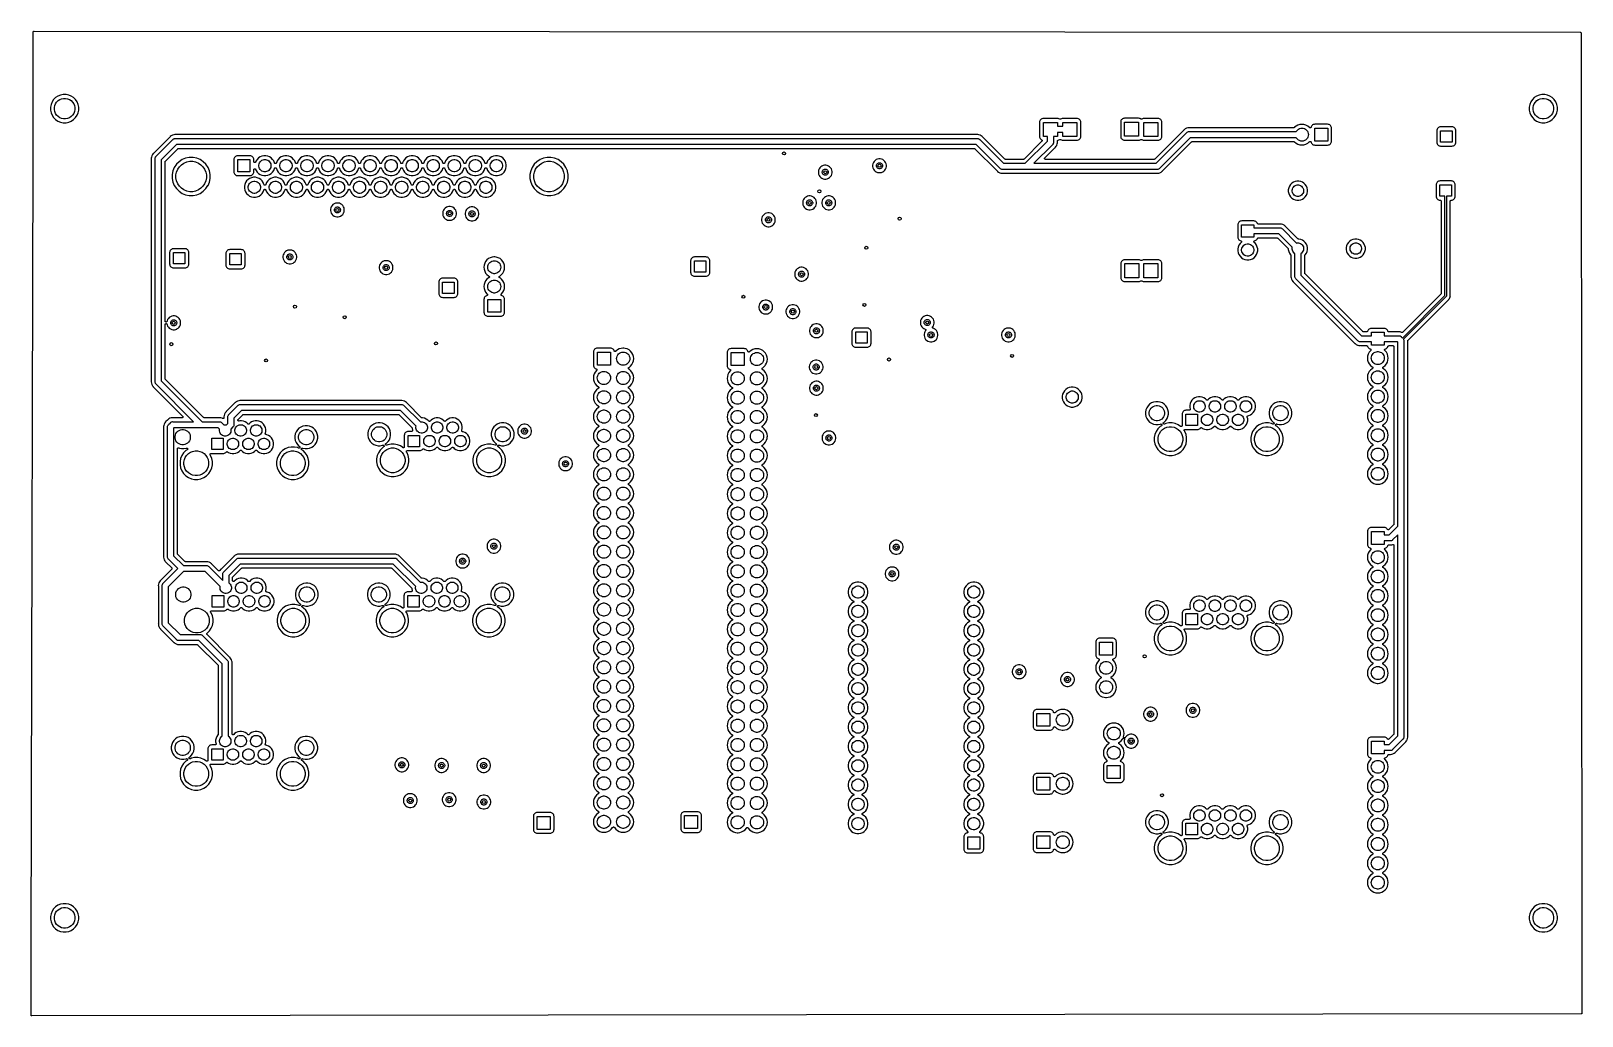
# Model space of a CAD drawing. Extents: x 1.72 to 9.76, y -6.3 to -1.2.
import ezdxf

# ---------------------------------------------------------------- set-up
doc = ezdxf.new("R2010")
doc.units = 0
doc.header["$MEASUREMENT"] = 0
doc.layers.add('BLACK', color=7, linetype='CONTINUOUS')

msp = doc.modelspace()

# ---------------------------------------------------------------- linework, layer by layer
at = {"layer": 'BLACK', "linetype": 'CONTINUOUS'}
for p, q in [((1.73059, -1.59465), (1.73151, -1.20528)), ((1.73151, -1.20521), (1.73156, -1.20474)), ((1.73151, -1.20525), (1.73151, -1.20521)), ((1.73151, -1.20528), (1.73151, -1.20525)), ((1.73151, -1.20525), (1.73151, -1.20525)), ((1.73151, -1.20525), (1.73151, -1.20525)), ((1.73156, -1.20474), (1.73161, -1.20428)), ((1.73161, -1.20428), (1.73162, -1.20426)), ((1.73162, -1.20424), (1.73176, -1.20379)), ((1.73162, -1.20426), (1.73162, -1.20424)), ((1.73176, -1.20379), (1.7319, -1.20335)), ((1.7319, -1.20335), (1.73191, -1.20333)), ((1.73191, -1.20333), (1.73192, -1.20331)), ((1.73192, -1.20331), (1.73214, -1.2029)), ((1.73214, -1.2029), (1.73236, -1.20249)), ((1.73236, -1.20249), (1.73238, -1.20247)), ((1.73238, -1.20247), (1.73239, -1.20245)), ((1.73239, -1.20245), (1.73269, -1.2021)), ((1.73269, -1.2021), (1.73299, -1.20174)), ((1.73299, -1.20174), (1.733, -1.20172)), ((1.733, -1.20172), (1.73302, -1.20171)), ((1.73302, -1.20171), (1.73338, -1.20142)), ((1.73338, -1.20142), (1.73374, -1.20112)), ((1.73374, -1.20112), (1.73376, -1.20111)), ((1.73376, -1.20111), (1.73378, -1.2011)), ((1.73378, -1.2011), (1.73419, -1.20088)), ((1.73419, -1.20088), (1.73461, -1.20066)), ((1.73461, -1.20066), (1.73463, -1.20066)), ((1.73463, -1.20066), (1.73465, -1.20065)), ((1.73465, -1.20065), (1.73509, -1.20052)), ((1.73509, -1.20052), (1.73554, -1.20038)), ((1.73554, -1.20038), (1.73556, -1.20038)), ((1.73556, -1.20038), (1.73558, -1.20037)), ((1.73558, -1.20037), (1.73604, -1.20033)), ((1.73604, -1.20033), (1.73651, -1.20029)), ((1.73651, -1.20029), (9.74654, -1.20628)), ((9.74654, -1.20628), (9.74657, -1.20628)), ((9.74657, -1.20628), (9.74657, -1.20628)), ((9.74657, -1.20628), (9.74657, -1.20628)), ((9.74657, -1.20628), (9.74661, -1.20628)), ((9.74661, -1.20628), (9.74708, -1.20633)), ((9.74708, -1.20633), (9.74754, -1.20638)), ((9.74754, -1.20638), (9.74756, -1.20638)), ((9.74756, -1.20638), (9.74758, -1.20639)), ((9.74758, -1.20639), (9.74803, -1.20653)), ((9.74803, -1.20653), (9.74847, -1.20667)), ((9.74847, -1.20667), (9.74849, -1.20668)), ((9.74849, -1.20668), (9.74851, -1.20668)), ((9.74851, -1.20668), (9.74892, -1.20691)), ((9.74892, -1.20691), (9.74933, -1.20713)), ((9.74933, -1.20713), (9.74935, -1.20714)), ((9.74935, -1.20714), (9.74937, -1.20715)), ((9.74937, -1.20715), (9.74972, -1.20745)), ((9.74972, -1.20745), (9.75008, -1.20775)), ((9.75008, -1.20775), (9.7501, -1.20777)), ((9.7501, -1.20777), (9.75011, -1.20778)), ((9.75011, -1.20778), (9.75041, -1.20815)), ((9.75041, -1.20815), (9.7507, -1.20851)), ((9.7507, -1.20851), (9.75071, -1.20852)), ((9.75071, -1.20852), (9.75072, -1.20854)), ((9.75072, -1.20854), (9.75094, -1.20896)), ((9.75094, -1.20896), (9.75116, -1.20937)), ((9.75116, -1.20937), (9.75117, -1.20939)), ((9.75117, -1.20939), (9.75118, -1.20941)), ((9.75118, -1.20941), (9.75131, -1.20986)), ((9.75131, -1.20986), (9.75144, -1.2103)), ((9.75144, -1.2103), (9.75145, -1.21032)), ((9.75145, -1.21032), (9.75145, -1.21034)), ((9.75145, -1.21034), (9.75149, -1.21081)), ((9.75149, -1.21081), (9.75154, -1.21127)), ((9.75154, -1.21127), (9.75601, -6.28829)), ((1.72997, -1.86079), (1.73059, -1.59465)), ((1.82336, -1.58103), (1.82055, -1.59516)), ((1.82055, -1.59516), (1.82055, -1.60957)), ((1.82888, -1.56771), (1.82336, -1.58103)), ((1.83688, -1.55573), (1.82888, -1.56771)), ((1.84707, -1.54554), (1.83688, -1.55573)), ((1.84055, -1.59713), (1.84259, -1.58686)), ((1.84055, -1.6076), (1.84055, -1.59713)), ((1.84259, -1.58686), (1.8466, -1.57719)), ((1.8466, -1.57719), (1.85242, -1.56848)), ((1.85905, -1.53754), (1.84707, -1.54554)), ((1.85242, -1.56848), (1.85982, -1.56108)), ((1.87236, -1.53202), (1.85905, -1.53754)), ((1.85982, -1.56108), (1.86852, -1.55526)), ((1.86852, -1.55526), (1.8782, -1.55126)), ((1.8865, -1.52921), (1.87236, -1.53202)), ((1.8782, -1.55126), (1.88847, -1.54921)), ((1.90091, -1.52921), (1.8865, -1.52921)), ((1.88847, -1.54921), (1.89894, -1.54921)), ((1.89894, -1.54921), (1.9092, -1.55126)), ((1.91504, -1.53202), (1.90091, -1.52921)), ((1.9092, -1.55126), (1.91888, -1.55526)), ((1.92835, -1.53754), (1.91504, -1.53202)), ((1.91888, -1.55526), (1.92758, -1.56108)), ((1.92758, -1.56108), (1.93498, -1.56848)), ((1.94033, -1.54554), (1.92835, -1.53754)), ((1.93498, -1.56848), (1.9408, -1.57719)), ((1.95052, -1.55573), (1.94033, -1.54554)), ((1.9408, -1.57719), (1.94481, -1.58686)), ((1.94481, -1.58686), (1.94685, -1.59713)), ((1.94685, -1.59713), (1.94685, -1.6076)), ((1.95853, -1.56771), (1.95052, -1.55573)), ((1.96404, -1.58103), (1.95853, -1.56771)), ((1.96685, -1.59516), (1.96404, -1.58103)), ((1.96685, -1.60957), (1.96685, -1.59516)), ((9.48525, -1.58103), (9.48244, -1.59516)), ((9.48244, -1.59516), (9.48244, -1.60957)), ((9.49077, -1.56771), (9.48525, -1.58103)), ((9.49877, -1.55573), (9.49077, -1.56771)), ((9.50896, -1.54554), (9.49877, -1.55573)), ((9.50244, -1.59713), (9.50448, -1.58686)), ((9.50244, -1.6076), (9.50244, -1.59713)), ((9.50448, -1.58686), (9.50849, -1.57719)), ((9.50849, -1.57719), (9.51431, -1.56848)), ((9.52094, -1.53754), (9.50896, -1.54554)), ((9.51431, -1.56848), (9.52171, -1.56108)), ((9.53425, -1.53202), (9.52094, -1.53754)), ((9.52171, -1.56108), (9.53041, -1.55526)), ((9.53041, -1.55526), (9.54009, -1.55126)), ((9.54839, -1.52921), (9.53425, -1.53202)), ((9.54009, -1.55126), (9.55036, -1.54921)), ((9.5628, -1.52921), (9.54839, -1.52921)), ((9.55036, -1.54921), (9.56083, -1.54921)), ((9.56083, -1.54921), (9.57109, -1.55126)), ((9.57693, -1.53202), (9.5628, -1.52921)), ((9.57109, -1.55126), (9.58077, -1.55526)), ((9.59024, -1.53754), (9.57693, -1.53202)), ((9.58077, -1.55526), (9.58947, -1.56108)), ((9.58947, -1.56108), (9.59687, -1.56848)), ((9.60222, -1.54554), (9.59024, -1.53754)), ((9.59687, -1.56848), (9.60269, -1.57719)), ((9.61241, -1.55573), (9.60222, -1.54554)), ((9.60269, -1.57719), (9.6067, -1.58686)), ((9.6067, -1.58686), (9.60874, -1.59713)), ((9.60874, -1.59713), (9.60874, -1.6076)), ((9.62041, -1.56771), (9.61241, -1.55573)), ((9.62593, -1.58103), (9.62041, -1.56771)), ((9.62874, -1.59516), (9.62593, -1.58103)), ((9.62874, -1.60957), (9.62874, -1.59516)), ((1.82055, -1.60957), (1.82336, -1.6237)), ((1.82336, -1.6237), (1.82888, -1.63701)), ((1.82888, -1.63701), (1.83688, -1.64899)), ((1.83688, -1.64899), (1.84707, -1.65918)), ((1.84259, -1.61787), (1.84055, -1.6076)), ((1.8466, -1.62754), (1.84259, -1.61787)), ((1.85242, -1.63624), (1.8466, -1.62754)), ((1.84707, -1.65918), (1.85905, -1.66719)), ((1.85982, -1.64365), (1.85242, -1.63624)), ((1.85905, -1.66719), (1.87236, -1.6727)), ((1.86852, -1.64946), (1.85982, -1.64365)), ((1.8782, -1.65347), (1.86852, -1.64946)), ((1.87236, -1.6727), (1.8865, -1.67551)), ((1.88847, -1.65551), (1.8782, -1.65347)), ((1.8865, -1.67551), (1.90091, -1.67551)), ((1.89894, -1.65551), (1.88847, -1.65551)), ((1.9092, -1.65347), (1.89894, -1.65551)), ((1.90091, -1.67551), (1.91504, -1.6727)), ((1.91888, -1.64946), (1.9092, -1.65347)), ((1.91504, -1.6727), (1.92835, -1.66719)), ((1.92758, -1.64365), (1.91888, -1.64946)), ((1.93498, -1.63624), (1.92758, -1.64365)), ((1.92835, -1.66719), (1.94033, -1.65918)), ((1.9408, -1.62754), (1.93498, -1.63624)), ((1.94033, -1.65918), (1.95052, -1.64899)), ((1.94481, -1.61787), (1.9408, -1.62754)), ((1.94685, -1.6076), (1.94481, -1.61787)), ((1.95052, -1.64899), (1.95853, -1.63701)), ((1.95853, -1.63701), (1.96404, -1.6237)), ((1.96404, -1.6237), (1.96685, -1.60957)), ((6.94583, -1.6695), (6.94542, -1.67367)), ((6.94542, -1.67367), (6.94542, -1.74601)), ((6.94697, -1.66573), (6.94583, -1.6695)), ((6.94883, -1.66226), (6.94697, -1.66573)), ((6.95133, -1.65921), (6.94883, -1.66226)), ((6.95437, -1.65672), (6.95133, -1.65921)), ((6.95785, -1.65486), (6.95437, -1.65672)), ((6.96162, -1.65371), (6.95785, -1.65486)), ((6.96579, -1.6533), (6.96162, -1.65371)), ((6.96554, -1.74626), (6.96554, -1.67343)), ((6.96554, -1.67343), (7.03837, -1.67343)), ((7.03813, -1.6533), (6.96579, -1.6533)), ((7.0423, -1.65371), (7.03813, -1.6533)), ((7.03837, -1.67343), (7.03837, -1.69409)), ((7.04607, -1.65486), (7.0423, -1.65371)), ((7.0498, -1.65685), (7.04607, -1.65486)), ((7.05023, -1.65703), (7.0498, -1.65685)), ((7.05065, -1.65721), (7.05023, -1.65703)), ((7.05068, -1.65722), (7.05065, -1.65721)), ((7.0507, -1.65723), (7.05068, -1.65722)), ((7.05115, -1.65732), (7.0507, -1.65723)), ((7.05161, -1.65741), (7.05115, -1.65732)), ((7.05163, -1.65741), (7.05161, -1.65741)), ((7.05166, -1.65742), (7.05163, -1.65741)), ((7.05212, -1.65742), (7.05166, -1.65742)), ((7.05258, -1.65742), (7.05212, -1.65742)), ((7.05261, -1.65742), (7.05258, -1.65742)), ((7.05263, -1.65742), (7.05261, -1.65742)), ((7.05309, -1.65733), (7.05263, -1.65742)), ((7.05354, -1.65725), (7.05309, -1.65733)), ((7.05357, -1.65724), (7.05354, -1.65725)), ((7.05359, -1.65723), (7.05357, -1.65724)), ((7.05402, -1.65706), (7.05359, -1.65723)), ((7.05445, -1.65689), (7.05402, -1.65706)), ((7.05449, -1.65686), (7.05445, -1.65689)), ((7.05451, -1.65685), (7.05449, -1.65686)), ((7.05449, -1.65686), (7.05449, -1.65686)), ((7.05449, -1.65686), (7.05449, -1.65686)), ((7.05824, -1.65486), (7.05451, -1.65685)), ((7.06201, -1.65371), (7.05824, -1.65486)), ((7.06618, -1.6533), (7.06201, -1.65371)), ((7.06593, -1.69409), (7.06593, -1.67343)), ((7.06593, -1.67343), (7.13877, -1.67343)), ((7.13852, -1.6533), (7.06618, -1.6533)), ((7.14269, -1.65371), (7.13852, -1.6533)), ((7.13877, -1.67343), (7.13877, -1.74626)), ((7.14646, -1.65486), (7.14269, -1.65371)), ((7.14993, -1.65672), (7.14646, -1.65486)), ((7.15298, -1.65921), (7.14993, -1.65672)), ((7.15548, -1.66226), (7.15298, -1.65921)), ((7.15734, -1.66573), (7.15548, -1.66226)), ((7.15848, -1.6695), (7.15734, -1.66573)), ((7.15882, -1.67293), (7.15848, -1.6695)), ((7.15889, -1.67367), (7.15882, -1.67293)), ((7.15889, -1.74601), (7.15889, -1.67367)), ((7.36611, -1.66852), (7.36569, -1.67269)), ((7.36569, -1.67269), (7.36569, -1.74503)), ((7.36725, -1.66475), (7.36611, -1.66852)), ((7.36911, -1.66128), (7.36725, -1.66475)), ((7.37161, -1.65823), (7.36911, -1.66128)), ((7.37465, -1.65573), (7.37161, -1.65823)), ((7.37813, -1.65387), (7.37465, -1.65573)), ((7.38189, -1.65273), (7.37813, -1.65387)), ((7.38606, -1.65232), (7.38189, -1.65273)), ((7.38582, -1.74528), (7.38582, -1.67244)), ((7.38582, -1.67244), (7.45865, -1.67244)), ((7.4584, -1.65232), (7.38606, -1.65232)), ((7.46257, -1.65273), (7.4584, -1.65232)), ((7.45865, -1.67244), (7.45865, -1.74528)), ((7.46634, -1.65387), (7.46257, -1.65273)), ((7.46982, -1.65573), (7.46634, -1.65387)), ((7.47002, -1.6559), (7.46982, -1.65573)), ((7.47041, -1.65616), (7.47002, -1.6559)), ((7.47079, -1.65642), (7.47041, -1.65616)), ((7.47081, -1.65643), (7.47079, -1.65642)), ((7.47083, -1.65644), (7.47081, -1.65643)), ((7.47126, -1.65662), (7.47083, -1.65644)), ((7.47169, -1.6568), (7.47126, -1.65662)), ((7.47171, -1.65681), (7.47169, -1.6568)), ((7.47173, -1.65682), (7.47171, -1.65681)), ((7.47219, -1.65691), (7.47173, -1.65682)), ((7.47265, -1.65701), (7.47219, -1.65691)), ((7.47267, -1.65701), (7.47265, -1.65701)), ((7.47269, -1.65701), (7.47267, -1.65701)), ((7.47316, -1.65701), (7.47269, -1.65701)), ((7.47362, -1.65702), (7.47316, -1.65701)), ((7.47364, -1.65701), (7.47362, -1.65702)), ((7.47367, -1.65701), (7.47364, -1.65701)), ((7.47412, -1.65692), (7.47367, -1.65701)), ((7.47458, -1.65684), (7.47412, -1.65692)), ((7.4746, -1.65683), (7.47458, -1.65684)), ((7.47462, -1.65683), (7.4746, -1.65683)), ((7.47505, -1.65665), (7.47462, -1.65683)), ((7.47549, -1.65648), (7.47505, -1.65665)), ((7.47553, -1.65646), (7.47549, -1.65648)), ((7.47555, -1.65644), (7.47553, -1.65646)), ((7.47553, -1.65646), (7.47553, -1.65646)), ((7.47553, -1.65646), (7.47553, -1.65646)), ((7.47852, -1.65486), (7.47555, -1.65644)), ((7.48229, -1.65371), (7.47852, -1.65486)), ((7.48646, -1.6533), (7.48229, -1.65371)), ((7.48621, -1.74626), (7.48621, -1.67343)), ((7.48621, -1.67343), (7.55904, -1.67343)), ((7.5588, -1.6533), (7.48646, -1.6533)), ((7.56296, -1.65371), (7.5588, -1.6533)), ((7.55904, -1.67343), (7.55904, -1.74626)), ((7.56673, -1.65486), (7.56296, -1.65371)), ((7.57021, -1.65672), (7.56673, -1.65486)), ((7.57325, -1.65921), (7.57021, -1.65672)), ((7.57575, -1.66226), (7.57325, -1.65921)), ((7.57761, -1.66573), (7.57575, -1.66226)), ((7.57875, -1.6695), (7.57761, -1.66573)), ((7.57917, -1.67367), (7.57875, -1.6695)), ((7.57917, -1.74601), (7.57917, -1.67367)), ((8.29452, -1.68461), (8.28444, -1.68767)), ((8.30237, -1.68384), (8.29452, -1.68461)), ((8.30763, -1.68384), (8.30237, -1.68384)), ((8.31548, -1.68461), (8.30763, -1.68384)), ((8.32556, -1.68767), (8.31548, -1.68461)), ((8.36037, -1.68713), (8.35732, -1.68962)), ((8.36384, -1.68527), (8.36037, -1.68713)), ((8.36761, -1.68412), (8.36384, -1.68527)), ((8.37178, -1.68371), (8.36761, -1.68412)), ((8.43822, -1.68371), (8.37178, -1.68371)), ((8.44239, -1.68412), (8.43822, -1.68371)), ((8.44616, -1.68527), (8.44239, -1.68412)), ((8.44963, -1.68713), (8.44616, -1.68527)), ((8.45268, -1.68962), (8.44963, -1.68713)), ((9.48244, -1.60957), (9.48525, -1.6237)), ((9.48525, -1.6237), (9.49077, -1.63701)), ((9.49077, -1.63701), (9.49877, -1.64899)), ((9.49877, -1.64899), (9.50896, -1.65918)), ((9.50448, -1.61787), (9.50244, -1.6076)), ((9.50849, -1.62754), (9.50448, -1.61787)), ((9.51431, -1.63624), (9.50849, -1.62754)), ((9.50896, -1.65918), (9.52094, -1.66719)), ((9.52171, -1.64365), (9.51431, -1.63624)), ((9.52094, -1.66719), (9.53425, -1.6727)), ((9.53041, -1.64946), (9.52171, -1.64365)), ((9.54009, -1.65347), (9.53041, -1.64946)), ((9.53425, -1.6727), (9.54839, -1.67551)), ((9.55036, -1.65551), (9.54009, -1.65347)), ((9.54839, -1.67551), (9.5628, -1.67551)), ((9.56083, -1.65551), (9.55036, -1.65551)), ((9.57109, -1.65347), (9.56083, -1.65551)), ((9.5628, -1.67551), (9.57693, -1.6727)), ((9.58077, -1.64946), (9.57109, -1.65347)), ((9.57693, -1.6727), (9.59024, -1.66719)), ((9.58947, -1.64365), (9.58077, -1.64946)), ((9.59687, -1.63624), (9.58947, -1.64365)), ((9.59024, -1.66719), (9.60222, -1.65918)), ((9.60269, -1.62754), (9.59687, -1.63624)), ((9.60222, -1.65918), (9.61241, -1.64899)), ((9.6067, -1.61787), (9.60269, -1.62754)), ((9.60874, -1.6076), (9.6067, -1.61787)), ((9.61241, -1.64899), (9.62041, -1.63701)), ((9.62041, -1.63701), (9.62593, -1.6237)), ((9.62593, -1.6237), (9.62874, -1.60957)), ((2.43981, -1.74894), (2.35464, -1.83411)), ((2.36791, -1.84912), (2.45482, -1.76221)), ((2.43994, -1.74877), (2.43981, -1.74894)), ((2.44009, -1.74863), (2.43994, -1.74877)), ((2.44014, -1.74857), (2.44009, -1.74863)), ((2.4411, -1.7474), (2.44014, -1.74857)), ((2.44549, -1.74379), (2.4411, -1.7474)), ((2.4455, -1.74379), (2.44549, -1.74379)), ((2.44654, -1.74293), (2.4455, -1.74379)), ((2.44989, -1.74114), (2.44654, -1.74293)), ((2.45275, -1.73961), (2.44989, -1.74114)), ((2.45949, -1.73757), (2.45275, -1.73961)), ((2.45482, -1.76221), (2.45531, -1.76161)), ((2.45531, -1.76161), (2.45591, -1.76112)), ((2.45591, -1.76112), (2.45759, -1.75974)), ((2.45591, -1.76112), (2.45591, -1.76112)), ((2.45759, -1.75974), (2.45771, -1.75964)), ((2.45771, -1.75964), (2.46044, -1.75818)), ((2.46498, -1.73703), (2.45949, -1.73757)), ((2.46044, -1.75818), (2.46341, -1.75728)), ((2.46341, -1.75728), (2.46573, -1.75705)), ((2.46499, -1.73703), (2.46498, -1.73703)), ((2.4665, -1.73688), (2.46499, -1.73703)), ((2.46573, -1.75705), (2.4665, -1.75698)), ((2.46573, -1.75705), (2.46573, -1.75705)), ((2.46801, -1.73703), (2.4665, -1.73688)), ((2.4665, -1.75698), (2.46727, -1.75705)), ((2.46727, -1.75705), (6.62289, -1.75705)), ((2.46822, -1.73703), (2.46801, -1.73703)), ((2.46843, -1.73705), (2.46822, -1.73703)), ((2.4685, -1.73705), (2.46843, -1.73705)), ((6.62167, -1.73705), (2.4685, -1.73705)), ((6.62187, -1.73703), (6.62167, -1.73705)), ((6.62209, -1.73703), (6.62187, -1.73703)), ((6.62216, -1.73703), (6.62209, -1.73703)), ((6.62367, -1.73688), (6.62216, -1.73703)), ((6.62289, -1.75705), (6.62367, -1.75698)), ((6.62518, -1.73703), (6.62367, -1.73688)), ((6.62367, -1.75698), (6.62444, -1.75705)), ((6.62444, -1.75705), (6.62444, -1.75705)), ((6.62444, -1.75705), (6.62675, -1.75728)), ((6.63067, -1.73757), (6.62518, -1.73703)), ((6.62518, -1.73703), (6.62518, -1.73703)), ((6.62675, -1.75728), (6.62972, -1.75818)), ((6.62972, -1.75818), (6.63246, -1.75964)), ((6.63741, -1.73961), (6.63067, -1.73757)), ((6.63246, -1.75964), (6.63486, -1.76161)), ((6.63486, -1.76161), (6.63535, -1.76221)), ((6.63535, -1.76221), (6.75896, -1.88583)), ((6.64362, -1.74293), (6.63741, -1.73961)), ((6.64907, -1.7474), (6.64362, -1.74293)), ((6.65003, -1.74857), (6.64907, -1.7474)), ((6.65018, -1.74872), (6.65003, -1.74857)), ((6.65031, -1.74889), (6.65018, -1.74872)), ((6.65036, -1.74894), (6.65031, -1.74889)), ((6.76578, -1.86436), (6.65036, -1.74894)), ((6.94542, -1.74601), (6.94583, -1.75018)), ((6.94583, -1.75018), (6.94697, -1.75395)), ((6.94697, -1.75395), (6.94883, -1.75743)), ((6.94883, -1.75743), (6.95133, -1.76047)), ((6.95133, -1.76047), (6.95437, -1.76297)), ((6.95437, -1.76297), (6.95613, -1.76391)), ((6.95613, -1.76391), (6.95619, -1.76394)), ((6.95619, -1.76394), (6.95638, -1.76407)), ((6.95638, -1.76407), (6.95658, -1.76418)), ((6.95658, -1.76418), (6.95678, -1.76435)), ((6.95678, -1.76435), (6.95699, -1.76449)), ((6.95699, -1.76449), (6.95715, -1.76466)), ((6.95715, -1.76466), (6.95733, -1.76481)), ((6.95733, -1.76481), (6.95749, -1.76501)), ((6.95749, -1.76501), (6.95767, -1.76519)), ((6.95767, -1.76519), (6.9578, -1.76538)), ((6.9578, -1.76538), (6.95794, -1.76556)), ((6.95794, -1.76556), (6.95807, -1.76579)), ((6.95807, -1.76579), (6.95821, -1.76601)), ((6.95821, -1.76601), (6.95829, -1.76622)), ((6.95829, -1.76622), (6.9584, -1.76643)), ((6.9584, -1.76643), (6.95847, -1.76667)), ((6.95847, -1.76667), (6.95857, -1.76692)), ((6.95857, -1.76692), (6.95861, -1.76714)), ((6.95861, -1.76714), (6.95868, -1.76736)), ((6.95868, -1.76736), (6.9587, -1.76762)), ((6.9587, -1.76762), (6.95875, -1.76787)), ((6.95875, -1.76787), (6.95875, -1.7681)), ((6.98621, -1.74626), (6.96554, -1.74626)), ((6.98621, -1.77123), (6.98621, -1.74626)), ((7.03837, -1.74626), (7.01771, -1.74626)), ((7.01771, -1.74626), (7.01771, -1.77698)), ((7.03837, -1.69409), (7.06593, -1.69409)), ((7.06593, -1.72559), (7.03837, -1.72559)), ((7.03837, -1.72559), (7.03837, -1.74626)), ((7.03858, -1.76813), (7.03873, -1.76796)), ((7.03873, -1.76796), (7.03885, -1.76777)), ((7.03885, -1.76777), (7.03904, -1.76758)), ((7.03904, -1.76758), (7.03921, -1.76738)), ((7.03921, -1.76738), (7.03938, -1.76724)), ((7.03938, -1.76724), (7.03954, -1.76708)), ((7.03954, -1.76708), (7.03976, -1.76694)), ((7.03976, -1.76694), (7.03997, -1.76677)), ((7.03997, -1.76677), (7.04017, -1.76667)), ((7.04017, -1.76667), (7.04036, -1.76654)), ((7.04036, -1.76654), (7.0406, -1.76644)), ((7.0406, -1.76644), (7.04083, -1.76632)), ((7.04083, -1.76632), (7.04105, -1.76625)), ((7.04105, -1.76625), (7.04126, -1.76617)), ((7.04126, -1.76617), (7.04152, -1.76612)), ((7.04152, -1.76612), (7.04177, -1.76604)), ((7.04177, -1.76604), (7.04199, -1.76602)), ((7.04199, -1.76602), (7.04222, -1.76598)), ((7.04222, -1.76598), (7.0423, -1.76597)), ((7.0423, -1.76597), (7.04607, -1.76483)), ((7.04607, -1.76483), (7.0498, -1.76283)), ((7.0498, -1.76283), (7.04982, -1.76282)), ((7.04982, -1.76282), (7.04986, -1.7628)), ((7.04982, -1.76282), (7.04982, -1.76282)), ((7.04982, -1.76282), (7.04982, -1.76282)), ((7.04986, -1.7628), (7.05029, -1.76263)), ((7.05029, -1.76263), (7.05072, -1.76245)), ((7.05072, -1.76245), (7.05074, -1.76245)), ((7.05074, -1.76245), (7.05077, -1.76244)), ((7.05077, -1.76244), (7.05122, -1.76235)), ((7.05122, -1.76235), (7.05168, -1.76226)), ((7.05168, -1.76226), (7.0517, -1.76226)), ((7.0517, -1.76226), (7.05173, -1.76226)), ((7.05173, -1.76226), (7.05219, -1.76227)), ((7.05219, -1.76227), (7.05265, -1.76227)), ((7.05265, -1.76227), (7.05268, -1.76227)), ((7.05268, -1.76227), (7.0527, -1.76227)), ((7.0527, -1.76227), (7.05316, -1.76237)), ((7.05316, -1.76237), (7.05361, -1.76246)), ((7.05361, -1.76246), (7.05363, -1.76247)), ((7.05363, -1.76247), (7.05366, -1.76247)), ((7.05366, -1.76247), (7.05408, -1.76265)), ((7.05408, -1.76265), (7.05451, -1.76283)), ((7.05451, -1.76283), (7.05824, -1.76483)), ((7.05824, -1.76483), (7.06201, -1.76597)), ((7.06201, -1.76597), (7.06618, -1.76638)), ((7.06593, -1.74626), (7.06593, -1.72559)), ((7.13877, -1.74626), (7.06593, -1.74626)), ((7.06618, -1.76638), (7.13852, -1.76638)), ((7.13852, -1.76638), (7.14269, -1.76597)), ((7.14269, -1.76597), (7.14646, -1.76483)), ((7.14646, -1.76483), (7.14993, -1.76297)), ((7.14993, -1.76297), (7.15298, -1.76047)), ((7.15298, -1.76047), (7.15548, -1.75743)), ((7.15548, -1.75743), (7.15734, -1.75395)), ((7.15734, -1.75395), (7.15848, -1.75018)), ((7.15848, -1.75018), (7.15889, -1.74601)), ((7.36569, -1.74503), (7.36611, -1.7492)), ((7.36611, -1.7492), (7.36725, -1.75297)), ((7.36725, -1.75297), (7.36911, -1.75644)), ((7.36911, -1.75644), (7.37161, -1.75949)), ((7.37161, -1.75949), (7.37465, -1.76199)), ((7.37465, -1.76199), (7.37813, -1.76384)), ((7.37813, -1.76384), (7.38189, -1.76499)), ((7.38189, -1.76499), (7.38606, -1.7654)), ((7.45865, -1.74528), (7.38582, -1.74528)), ((7.38606, -1.7654), (7.4584, -1.7654)), ((7.4584, -1.7654), (7.46257, -1.76499)), ((7.46257, -1.76499), (7.46634, -1.76384)), ((7.46634, -1.76384), (7.46931, -1.76226)), ((7.46931, -1.76226), (7.46933, -1.76224)), ((7.46933, -1.76224), (7.46937, -1.76222)), ((7.46933, -1.76224), (7.46933, -1.76224)), ((7.46933, -1.76224), (7.46933, -1.76224)), ((7.46937, -1.76222), (7.46981, -1.76205)), ((7.46981, -1.76205), (7.47024, -1.76187)), ((7.47024, -1.76187), (7.47026, -1.76187)), ((7.47026, -1.76187), (7.47028, -1.76186)), ((7.47028, -1.76186), (7.47074, -1.76178)), ((7.47074, -1.76178), (7.47119, -1.76169)), ((7.47119, -1.76169), (7.47122, -1.76169)), ((7.47122, -1.76169), (7.47124, -1.76168)), ((7.47124, -1.76168), (7.4717, -1.76169)), ((7.4717, -1.76169), (7.47217, -1.76169)), ((7.47217, -1.76169), (7.47219, -1.7617)), ((7.47219, -1.7617), (7.47221, -1.7617)), ((7.47221, -1.7617), (7.47267, -1.76179)), ((7.47267, -1.76179), (7.47313, -1.76188)), ((7.47313, -1.76188), (7.47315, -1.76189)), ((7.47315, -1.76189), (7.47317, -1.7619)), ((7.47317, -1.7619), (7.4736, -1.76208)), ((7.4736, -1.76208), (7.47403, -1.76226)), ((7.47403, -1.76226), (7.47405, -1.76227)), ((7.47405, -1.76227), (7.47407, -1.76228)), ((7.47407, -1.76228), (7.47445, -1.76254)), ((7.47445, -1.76254), (7.47484, -1.7628)), ((7.47484, -1.7628), (7.47504, -1.76297)), ((7.47504, -1.76297), (7.47852, -1.76483)), ((7.47852, -1.76483), (7.48229, -1.76597)), ((7.48229, -1.76597), (7.48646, -1.76638)), ((7.55904, -1.74626), (7.48621, -1.74626)), ((7.48646, -1.76638), (7.5588, -1.76638)), ((7.69317, -1.71344), (7.54225, -1.86436)), ((7.54907, -1.88583), (7.70818, -1.72671)), ((7.5588, -1.76638), (7.56296, -1.76597)), ((7.56296, -1.76597), (7.56673, -1.76483)), ((7.56673, -1.76483), (7.57021, -1.76297)), ((7.72639, -1.75305), (7.56727, -1.91216)), ((7.57021, -1.76297), (7.57325, -1.76047)), ((7.57325, -1.76047), (7.57575, -1.75743)), ((7.57575, -1.75743), (7.57761, -1.75395)), ((7.57761, -1.75395), (7.57875, -1.75018)), ((7.57875, -1.75018), (7.57917, -1.74601)), ((7.69331, -1.71327), (7.69317, -1.71344)), ((7.69346, -1.71313), (7.69331, -1.71327)), ((7.6935, -1.71307), (7.69346, -1.71313)), ((7.69447, -1.7119), (7.6935, -1.71307)), ((7.69564, -1.71094), (7.69447, -1.7119)), ((7.69991, -1.70743), (7.69564, -1.71094)), ((7.69564, -1.71094), (7.69564, -1.71094)), ((7.70326, -1.70564), (7.69991, -1.70743)), ((7.70612, -1.70411), (7.70326, -1.70564)), ((7.71286, -1.70207), (7.70612, -1.70411)), ((7.70818, -1.72671), (7.70868, -1.72611)), ((7.70868, -1.72611), (7.70928, -1.72562)), ((7.70928, -1.72562), (7.71107, -1.72414)), ((7.70928, -1.72562), (7.70928, -1.72562)), ((7.71107, -1.72414), (7.71381, -1.72268)), ((7.71107, -1.72414), (7.71107, -1.72414)), ((7.71107, -1.72414), (7.71107, -1.72414)), ((7.71835, -1.70153), (7.71286, -1.70207)), ((7.71381, -1.72268), (7.71678, -1.72178)), ((7.71678, -1.72178), (7.71909, -1.72155)), ((7.71987, -1.70138), (7.71835, -1.70153)), ((7.71835, -1.70153), (7.71835, -1.70153)), ((7.71909, -1.72155), (7.71987, -1.72148)), ((7.71909, -1.72155), (7.71909, -1.72155)), ((7.72138, -1.70153), (7.71987, -1.70138)), ((7.71987, -1.72148), (7.72064, -1.72155)), ((7.72064, -1.72155), (8.27547, -1.72155)), ((7.72159, -1.70153), (7.72138, -1.70153)), ((7.7218, -1.70155), (7.72159, -1.70153)), ((7.72187, -1.70155), (7.7218, -1.70155)), ((8.26281, -1.70155), (7.72187, -1.70155)), ((8.27547, -1.75305), (7.72639, -1.75305)), ((8.26303, -1.70153), (8.26281, -1.70155)), ((8.26325, -1.70153), (8.26303, -1.70153)), ((8.26351, -1.70148), (8.26325, -1.70153)), ((8.26378, -1.70146), (8.26351, -1.70148)), ((8.26399, -1.70139), (8.26378, -1.70146)), ((8.26421, -1.70135), (8.26399, -1.70139)), ((8.26446, -1.70125), (8.26421, -1.70135)), ((8.26471, -1.70117), (8.26446, -1.70125)), ((8.26491, -1.70107), (8.26471, -1.70117)), ((8.26511, -1.70099), (8.26491, -1.70107)), ((8.26534, -1.70084), (8.26511, -1.70099)), ((8.26558, -1.70072), (8.26534, -1.70084)), ((8.26575, -1.70058), (8.26558, -1.70072)), ((8.26593, -1.70046), (8.26575, -1.70058)), ((8.26612, -1.70027), (8.26593, -1.70046)), ((8.26633, -1.7001), (8.26612, -1.70027)), ((8.26647, -1.69993), (8.26633, -1.7001)), ((8.26663, -1.69978), (8.26647, -1.69993)), ((8.26667, -1.69972), (8.26663, -1.69978)), ((8.26701, -1.69931), (8.26667, -1.69972)), ((8.27515, -1.69263), (8.26701, -1.69931)), ((8.28444, -1.68767), (8.27515, -1.69263)), ((8.27547, -1.72155), (8.27704, -1.71862)), ((8.27704, -1.75598), (8.27547, -1.75305)), ((8.27704, -1.71862), (8.28122, -1.71352)), ((8.28122, -1.76108), (8.27704, -1.75598)), ((8.28122, -1.71352), (8.28632, -1.70934)), ((8.28632, -1.76526), (8.28122, -1.76108)), ((8.28632, -1.70934), (8.29213, -1.70623)), ((8.29213, -1.76837), (8.28632, -1.76526)), ((8.29213, -1.70623), (8.29844, -1.70432)), ((8.29844, -1.70432), (8.30336, -1.70384)), ((8.30336, -1.70384), (8.30664, -1.70384)), ((8.30664, -1.70384), (8.31156, -1.70432)), ((8.31156, -1.70432), (8.31787, -1.70623)), ((8.31787, -1.70623), (8.32368, -1.70934)), ((8.32368, -1.76526), (8.31787, -1.76837)), ((8.32368, -1.70934), (8.32878, -1.71352)), ((8.32878, -1.76108), (8.32368, -1.76526)), ((8.33485, -1.69263), (8.32556, -1.68767)), ((8.32878, -1.71352), (8.33296, -1.71862)), ((8.33296, -1.75598), (8.32878, -1.76108)), ((8.33296, -1.71862), (8.33607, -1.72443)), ((8.33607, -1.75017), (8.33296, -1.75598)), ((8.34299, -1.69931), (8.33485, -1.69263)), ((8.33607, -1.72443), (8.33798, -1.73074)), ((8.33798, -1.74386), (8.33607, -1.75017)), ((8.33798, -1.73074), (8.33863, -1.7373)), ((8.33863, -1.7373), (8.33798, -1.74386)), ((8.34364, -1.70011), (8.34299, -1.69931)), ((8.34397, -1.70044), (8.34364, -1.70011)), ((8.34431, -1.70078), (8.34397, -1.70044)), ((8.34432, -1.70079), (8.34431, -1.70078)), ((8.34433, -1.7008), (8.34432, -1.70079)), ((8.34472, -1.70106), (8.34433, -1.7008)), ((8.34512, -1.70133), (8.34472, -1.70106)), ((8.34513, -1.70133), (8.34512, -1.70133)), ((8.34514, -1.70134), (8.34513, -1.70133)), ((8.34557, -1.70152), (8.34514, -1.70134)), ((8.34602, -1.70171), (8.34557, -1.70152)), ((8.34603, -1.70171), (8.34602, -1.70171)), ((8.34604, -1.70171), (8.34603, -1.70171)), ((8.34651, -1.70181), (8.34604, -1.70171)), ((8.34698, -1.70191), (8.34651, -1.70181)), ((8.34699, -1.70191), (8.34698, -1.70191)), ((8.347, -1.70191), (8.34699, -1.70191)), ((8.34747, -1.70191), (8.347, -1.70191)), ((8.34795, -1.70191), (8.34747, -1.70191)), ((8.34796, -1.70191), (8.34795, -1.70191)), ((8.34797, -1.70191), (8.34796, -1.70191)), ((8.34844, -1.70182), (8.34797, -1.70191)), ((8.34891, -1.70173), (8.34844, -1.70182)), ((8.34892, -1.70173), (8.34891, -1.70173)), ((8.34893, -1.70173), (8.34892, -1.70173)), ((8.34937, -1.70155), (8.34893, -1.70173)), ((8.34981, -1.70137), (8.34937, -1.70155)), ((8.34982, -1.70136), (8.34981, -1.70137)), ((8.34983, -1.70136), (8.34982, -1.70136)), ((8.35023, -1.7011), (8.34983, -1.70136)), ((8.35063, -1.70083), (8.35023, -1.7011)), ((8.35064, -1.70083), (8.35063, -1.70083)), ((8.35065, -1.70082), (8.35064, -1.70083)), ((8.35098, -1.70049), (8.35065, -1.70082)), ((8.35133, -1.70015), (8.35098, -1.70049)), ((8.35134, -1.70014), (8.35133, -1.70015)), ((8.35161, -1.69975), (8.35134, -1.70014)), ((8.35134, -1.70014), (8.35134, -1.70014)), ((8.35188, -1.69935), (8.35161, -1.69975)), ((8.35189, -1.69934), (8.35188, -1.69935)), ((8.35208, -1.6989), (8.35189, -1.69933)), ((8.35189, -1.69933), (8.35189, -1.69934)), ((8.35227, -1.69845), (8.35208, -1.6989)), ((8.35229, -1.69838), (8.35227, -1.69843)), ((8.35227, -1.69843), (8.35227, -1.69843)), ((8.35227, -1.69843), (8.35227, -1.69843)), ((8.35227, -1.69843), (8.35227, -1.69845)), ((8.35297, -1.69614), (8.35229, -1.69838)), ((8.35483, -1.69267), (8.35297, -1.69614)), ((8.35732, -1.68962), (8.35483, -1.69267)), ((8.37154, -1.77076), (8.37154, -1.70384)), ((8.37154, -1.70384), (8.43846, -1.70384)), ((8.43846, -1.70384), (8.43846, -1.77076)), ((8.45517, -1.69267), (8.45268, -1.68962)), ((8.45703, -1.69614), (8.45517, -1.69267)), ((8.45818, -1.69991), (8.45703, -1.69614)), ((8.45859, -1.70408), (8.45818, -1.69991)), ((8.45859, -1.77052), (8.45859, -1.70408)), ((9.00376, -1.71335), (9.00335, -1.71752)), ((9.00335, -1.71752), (9.00335, -1.77608)), ((9.00491, -1.70958), (9.00376, -1.71335)), ((9.00676, -1.70611), (9.00491, -1.70958)), ((9.00926, -1.70306), (9.00676, -1.70611)), ((9.01231, -1.70056), (9.00926, -1.70306)), ((9.01578, -1.69871), (9.01231, -1.70056)), ((9.01955, -1.69756), (9.01578, -1.69871)), ((9.02372, -1.69715), (9.01955, -1.69756)), ((9.02347, -1.77633), (9.02347, -1.71727)), ((9.02347, -1.71727), (9.08253, -1.71727)), ((9.08228, -1.69715), (9.02372, -1.69715)), ((9.08645, -1.69756), (9.08228, -1.69715)), ((9.08253, -1.71727), (9.08253, -1.77633)), ((9.09022, -1.69871), (9.08645, -1.69756)), ((9.09369, -1.70056), (9.09022, -1.69871)), ((9.09674, -1.70306), (9.09369, -1.70056)), ((9.09924, -1.70611), (9.09674, -1.70306)), ((9.10109, -1.70958), (9.09924, -1.70611)), ((9.10224, -1.71335), (9.10109, -1.70958)), ((9.10265, -1.71752), (9.10224, -1.71335)), ((9.10265, -1.77608), (9.10265, -1.71752)), ((2.34531, -1.84705), (2.34327, -1.85379)), ((2.34863, -1.84084), (2.34531, -1.84705)), ((2.3531, -1.8354), (2.34863, -1.84084)), ((2.35427, -1.83444), (2.3531, -1.8354)), ((2.35442, -1.83429), (2.35427, -1.83444)), ((2.35459, -1.83416), (2.35442, -1.83429)), ((2.35464, -1.83411), (2.35459, -1.83416)), ((2.47302, -1.78855), (2.39425, -1.86732)), ((2.41571, -1.87414), (2.47984, -1.81001)), ((6.61714, -1.78855), (2.47302, -1.78855)), ((2.47984, -1.81001), (2.47985, -1.81)), ((2.47985, -1.81), (2.47986, -1.81)), ((2.47986, -1.81), (2.47989, -1.80996)), ((2.47986, -1.81), (2.47986, -1.81)), ((2.47989, -1.80996), (2.48025, -1.80967)), ((2.48025, -1.80967), (2.48061, -1.80938)), ((2.48061, -1.80938), (2.48063, -1.80937)), ((2.48063, -1.80937), (2.48066, -1.80935)), ((2.48066, -1.80935), (2.48107, -1.80914)), ((2.48107, -1.80914), (2.48147, -1.80893)), ((2.48147, -1.80893), (2.4815, -1.80892)), ((2.4815, -1.80892), (2.48152, -1.80891)), ((2.48152, -1.80891), (2.48197, -1.80878)), ((2.48197, -1.80878), (2.48241, -1.80864)), ((2.48241, -1.80864), (2.48243, -1.80864)), ((2.48243, -1.80864), (2.48246, -1.80863)), ((2.48246, -1.80863), (2.48292, -1.80859)), ((2.48292, -1.80859), (2.48338, -1.80855)), ((2.48338, -1.80855), (6.60679, -1.80855)), ((2.78306, -1.84797), (2.77958, -1.84983)), ((2.78683, -1.84682), (2.78306, -1.84797)), ((2.79099, -1.84641), (2.78683, -1.84682)), ((2.85349, -1.84641), (2.79099, -1.84641)), ((2.85766, -1.84682), (2.85349, -1.84641)), ((2.86143, -1.84797), (2.85766, -1.84682)), ((2.86491, -1.84983), (2.86143, -1.84797)), ((2.92623, -1.84654), (2.91628, -1.84851)), ((2.93637, -1.84654), (2.92623, -1.84654)), ((2.94632, -1.84851), (2.93637, -1.84654)), ((3.03528, -1.84654), (3.02533, -1.84851)), ((3.04543, -1.84654), (3.03528, -1.84654)), ((3.05538, -1.84851), (3.04543, -1.84654)), ((3.14434, -1.84654), (3.13439, -1.84851)), ((3.15448, -1.84654), (3.14434, -1.84654)), ((3.16443, -1.84851), (3.15448, -1.84654)), ((3.25339, -1.84654), (3.24344, -1.84851)), ((3.26354, -1.84654), (3.25339, -1.84654)), ((3.27349, -1.84851), (3.26354, -1.84654)), ((3.36245, -1.84654), (3.3525, -1.84851)), ((3.37259, -1.84654), (3.36245, -1.84654)), ((3.38254, -1.84851), (3.37259, -1.84654)), ((3.4715, -1.84654), (3.46155, -1.84851)), ((3.48165, -1.84654), (3.4715, -1.84654)), ((3.4916, -1.84851), (3.48165, -1.84654)), ((3.58056, -1.84654), (3.57061, -1.84851)), ((3.5907, -1.84654), (3.58056, -1.84654)), ((3.60065, -1.84851), (3.5907, -1.84654)), ((3.68961, -1.84654), (3.67966, -1.84851)), ((3.69976, -1.84654), (3.68961, -1.84654)), ((3.70971, -1.84851), (3.69976, -1.84654)), ((3.79867, -1.84654), (3.78872, -1.84851)), ((3.80881, -1.84654), (3.79867, -1.84654)), ((3.81876, -1.84851), (3.80881, -1.84654)), ((3.90772, -1.84654), (3.89777, -1.84851)), ((3.91787, -1.84654), (3.90772, -1.84654)), ((3.92782, -1.84851), (3.91787, -1.84654)), ((4.01678, -1.84654), (4.00683, -1.84851)), ((4.02692, -1.84654), (4.01678, -1.84654)), ((4.03687, -1.84851), (4.02692, -1.84654)), ((4.12583, -1.84654), (4.11588, -1.84851)), ((4.13598, -1.84654), (4.12583, -1.84654)), ((4.14593, -1.84851), (4.13598, -1.84654)), ((6.60679, -1.80855), (6.6068, -1.80855)), ((6.6068, -1.80855), (6.60681, -1.80855)), ((6.60681, -1.80855), (6.60681, -1.80855)), ((6.60681, -1.80855), (6.60686, -1.80855)), ((6.60686, -1.80855), (6.60732, -1.8086)), ((6.60732, -1.8086), (6.60778, -1.80865)), ((6.60778, -1.80865), (6.6078, -1.80865)), ((6.6078, -1.80865), (6.60783, -1.80866)), ((6.60783, -1.80866), (6.60827, -1.8088)), ((6.60827, -1.8088), (6.60871, -1.80893)), ((6.60871, -1.80893), (6.60873, -1.80894)), ((6.60873, -1.80894), (6.60876, -1.80895)), ((6.60876, -1.80895), (6.60916, -1.80918)), ((6.60916, -1.80918), (6.60957, -1.80939)), ((6.60957, -1.80939), (6.60959, -1.80941)), ((6.60959, -1.80941), (6.60961, -1.80942)), ((6.60961, -1.80942), (6.60997, -1.80972)), ((6.60997, -1.80972), (6.61032, -1.81001)), ((6.61032, -1.81001), (6.72575, -1.92544)), ((6.74076, -1.91216), (6.61714, -1.78855)), ((6.95731, -1.77185), (6.8648, -1.86436)), ((6.87162, -1.88583), (6.98621, -1.77123)), ((7.01255, -1.78944), (6.91616, -1.88583)), ((6.95745, -1.77167), (6.95731, -1.77185)), ((6.95762, -1.77151), (6.95745, -1.77167)), ((6.95776, -1.7713), (6.95762, -1.77151)), ((6.95793, -1.7711), (6.95776, -1.7713)), ((6.95803, -1.77089), (6.95793, -1.7711)), ((6.95816, -1.7707), (6.95803, -1.77089)), ((6.95826, -1.77047), (6.95816, -1.7707)), ((6.95839, -1.77024), (6.95826, -1.77047)), ((6.95845, -1.77002), (6.95839, -1.77024)), ((6.95854, -1.76981), (6.95845, -1.77002)), ((6.9586, -1.76955), (6.95854, -1.76981)), ((6.95867, -1.7693), (6.9586, -1.76955)), ((6.9587, -1.76908), (6.95867, -1.7693)), ((6.95874, -1.76885), (6.9587, -1.76908)), ((6.95877, -1.76833), (6.95874, -1.76859)), ((6.95874, -1.76859), (6.95874, -1.76885)), ((6.95875, -1.7681), (6.95877, -1.76833)), ((6.97298, -1.85729), (7.02582, -1.80445)), ((7.01315, -1.78895), (7.01255, -1.78944)), ((7.01511, -1.78655), (7.01315, -1.78895)), ((7.01658, -1.78381), (7.01511, -1.78655)), ((7.01748, -1.78084), (7.01658, -1.78381)), ((7.01771, -1.77853), (7.01748, -1.78084)), ((7.01771, -1.77698), (7.01778, -1.77776)), ((7.01778, -1.77776), (7.01771, -1.77853)), ((7.02582, -1.80445), (7.02587, -1.8044)), ((7.02587, -1.8044), (7.02603, -1.80427)), ((7.02603, -1.80427), (7.02618, -1.80412)), ((7.02618, -1.80412), (7.02736, -1.80316)), ((7.02736, -1.80316), (7.02832, -1.80198)), ((7.02832, -1.80198), (7.03182, -1.79771)), ((7.02832, -1.80198), (7.02832, -1.80198)), ((7.03182, -1.79771), (7.03413, -1.79341)), ((7.03413, -1.79341), (7.03514, -1.7915)), ((7.03514, -1.7915), (7.03719, -1.78476)), ((7.03719, -1.78476), (7.03773, -1.77927)), ((7.03771, -1.77088), (7.03773, -1.77066)), ((7.03771, -1.77095), (7.03771, -1.77088)), ((7.03771, -1.77575), (7.03771, -1.77095)), ((7.03773, -1.77596), (7.03771, -1.77575)), ((7.03772, -1.77618), (7.03773, -1.77596)), ((7.03773, -1.77624), (7.03772, -1.77618)), ((7.03773, -1.77043), (7.03779, -1.77018)), ((7.03773, -1.77066), (7.03773, -1.77043)), ((7.03788, -1.77776), (7.03773, -1.77624)), ((7.03773, -1.77927), (7.03788, -1.77776)), ((7.03773, -1.77927), (7.03773, -1.77927)), ((7.03779, -1.77018), (7.03781, -1.76991)), ((7.03781, -1.76991), (7.03788, -1.7697)), ((7.03788, -1.7697), (7.03793, -1.76948)), ((7.03793, -1.76948), (7.03803, -1.76924)), ((7.03803, -1.76924), (7.03811, -1.76898)), ((7.03811, -1.76898), (7.03822, -1.76879)), ((7.03822, -1.76879), (7.03831, -1.76858)), ((7.03831, -1.76858), (7.03845, -1.76836)), ((7.03845, -1.76836), (7.03858, -1.76813)), ((7.58228, -1.92544), (7.73321, -1.77451)), ((7.73321, -1.77451), (7.73322, -1.7745)), ((7.73322, -1.7745), (7.73326, -1.77446)), ((7.73322, -1.7745), (7.73322, -1.7745)), ((7.73322, -1.7745), (7.73322, -1.7745)), ((7.73326, -1.77446), (7.73362, -1.77417)), ((7.73362, -1.77417), (7.73398, -1.77388)), ((7.73398, -1.77388), (7.734, -1.77387)), ((7.734, -1.77387), (7.73402, -1.77385)), ((7.73402, -1.77385), (7.73443, -1.77364)), ((7.73443, -1.77364), (7.73484, -1.77343)), ((7.73484, -1.77343), (7.73486, -1.77342)), ((7.73486, -1.77342), (7.73489, -1.77341)), ((7.73489, -1.77341), (7.73533, -1.77328)), ((7.73533, -1.77328), (7.73577, -1.77314)), ((7.73577, -1.77314), (7.7358, -1.77314)), ((7.7358, -1.77314), (7.73582, -1.77313)), ((7.73582, -1.77313), (7.73628, -1.77309)), ((7.73628, -1.77309), (7.73674, -1.77305)), ((7.73674, -1.77305), (8.26281, -1.77305)), ((8.26281, -1.77305), (8.26288, -1.77305)), ((8.26288, -1.77305), (8.2631, -1.77307)), ((8.2631, -1.77307), (8.26332, -1.77307)), ((8.26332, -1.77307), (8.26358, -1.77313)), ((8.26358, -1.77313), (8.26385, -1.77316)), ((8.26385, -1.77316), (8.26406, -1.77322)), ((8.26406, -1.77322), (8.26427, -1.77327)), ((8.26427, -1.77327), (8.26452, -1.77337)), ((8.26452, -1.77337), (8.26478, -1.77345)), ((8.26478, -1.77345), (8.26497, -1.77356)), ((8.26497, -1.77356), (8.26517, -1.77364)), ((8.26517, -1.77364), (8.2654, -1.77379)), ((8.2654, -1.77379), (8.26563, -1.77392)), ((8.26563, -1.77392), (8.2658, -1.77406)), ((8.2658, -1.77406), (8.26598, -1.77419)), ((8.26598, -1.77419), (8.26617, -1.77438)), ((8.26617, -1.77438), (8.26638, -1.77455)), ((8.26638, -1.77455), (8.26652, -1.77472)), ((8.26652, -1.77472), (8.26667, -1.77488)), ((8.26667, -1.77488), (8.26701, -1.77529)), ((8.26701, -1.77529), (8.27515, -1.78197)), ((8.27515, -1.78197), (8.28444, -1.78693)), ((8.28444, -1.78693), (8.29452, -1.78999)), ((8.29844, -1.77028), (8.29213, -1.76837)), ((8.29452, -1.78999), (8.30237, -1.79076)), ((8.30336, -1.77076), (8.29844, -1.77028)), ((8.30237, -1.79076), (8.30763, -1.79076)), ((8.30664, -1.77076), (8.30336, -1.77076)), ((8.31156, -1.77028), (8.30664, -1.77076)), ((8.30763, -1.79076), (8.31548, -1.78999)), ((8.31787, -1.76837), (8.31156, -1.77028)), ((8.31548, -1.78999), (8.32556, -1.78693)), ((8.32556, -1.78693), (8.33485, -1.78197)), ((8.33485, -1.78197), (8.34299, -1.77529)), ((8.34299, -1.77529), (8.34364, -1.77449)), ((8.34364, -1.77449), (8.34367, -1.77446)), ((8.34367, -1.77446), (8.34368, -1.77444)), ((8.34367, -1.77446), (8.34367, -1.77446)), ((8.34367, -1.77446), (8.34367, -1.77446)), ((8.34368, -1.77444), (8.34403, -1.77411)), ((8.34403, -1.77411), (8.34437, -1.77377)), ((8.34437, -1.77377), (8.34438, -1.77377)), ((8.34438, -1.77376), (8.34479, -1.7735)), ((8.34438, -1.77377), (8.34438, -1.77376)), ((8.34479, -1.7735), (8.34518, -1.77324)), ((8.34518, -1.77324), (8.34519, -1.77323)), ((8.34519, -1.77323), (8.3452, -1.77323)), ((8.3452, -1.77323), (8.34564, -1.77305)), ((8.34564, -1.77305), (8.34609, -1.77287)), ((8.34609, -1.77287), (8.3461, -1.77287)), ((8.3461, -1.77287), (8.34611, -1.77287)), ((8.34611, -1.77287), (8.34657, -1.77278)), ((8.34657, -1.77278), (8.34704, -1.77269)), ((8.34704, -1.77269), (8.34706, -1.77269)), ((8.34706, -1.77269), (8.34707, -1.77269)), ((8.34707, -1.77269), (8.34754, -1.77269)), ((8.34754, -1.77269), (8.34802, -1.77269)), ((8.34802, -1.77269), (8.34803, -1.7727)), ((8.34803, -1.7727), (8.34804, -1.7727)), ((8.34804, -1.7727), (8.3485, -1.77279)), ((8.3485, -1.77279), (8.34898, -1.77289)), ((8.34898, -1.77289), (8.34899, -1.77289)), ((8.34899, -1.77289), (8.349, -1.77289)), ((8.349, -1.77289), (8.34943, -1.77308)), ((8.34943, -1.77308), (8.34988, -1.77327)), ((8.34988, -1.77327), (8.34989, -1.77327)), ((8.34989, -1.77327), (8.3499, -1.77328)), ((8.3499, -1.77328), (8.35029, -1.77354)), ((8.35029, -1.77354), (8.35069, -1.77381)), ((8.35069, -1.77381), (8.35069, -1.77382)), ((8.35069, -1.77382), (8.3507, -1.77382)), ((8.3507, -1.77382), (8.35104, -1.77416)), ((8.35104, -1.77416), (8.35137, -1.7745)), ((8.35137, -1.7745), (8.35138, -1.77451)), ((8.35138, -1.77451), (8.35139, -1.77452)), ((8.35139, -1.77452), (8.35165, -1.77492)), ((8.35165, -1.77492), (8.35192, -1.77531)), ((8.35192, -1.77531), (8.35192, -1.77532)), ((8.35192, -1.77532), (8.35193, -1.77533)), ((8.35193, -1.77533), (8.3521, -1.77576)), ((8.3521, -1.77576), (8.35229, -1.77622)), ((8.35229, -1.77622), (8.35297, -1.77846)), ((8.35297, -1.77846), (8.35483, -1.78193)), ((8.35483, -1.78193), (8.35732, -1.78498)), ((8.35732, -1.78498), (8.36037, -1.78747)), ((8.36037, -1.78747), (8.36384, -1.78933)), ((8.36384, -1.78933), (8.36761, -1.79048)), ((8.36761, -1.79048), (8.37178, -1.79089)), ((8.43846, -1.77076), (8.37154, -1.77076)), ((8.37178, -1.79089), (8.43822, -1.79089)), ((8.43822, -1.79089), (8.44239, -1.79048)), ((8.44239, -1.79048), (8.44616, -1.78933)), ((8.44616, -1.78933), (8.44963, -1.78747)), ((8.44963, -1.78747), (8.45268, -1.78498)), ((8.45268, -1.78498), (8.45517, -1.78193)), ((8.45517, -1.78193), (8.45703, -1.77846)), ((8.45703, -1.77846), (8.45818, -1.77469)), ((8.45818, -1.77469), (8.45859, -1.77052)), ((9.00335, -1.77608), (9.00376, -1.78025)), ((9.00376, -1.78025), (9.00491, -1.78402)), ((9.00491, -1.78402), (9.00676, -1.78749)), ((9.00676, -1.78749), (9.00926, -1.79054)), ((9.00926, -1.79054), (9.01231, -1.79304)), ((9.01231, -1.79304), (9.01578, -1.79489)), ((9.01578, -1.79489), (9.01955, -1.79604)), ((9.01955, -1.79604), (9.02372, -1.79645)), ((9.08253, -1.77633), (9.02347, -1.77633)), ((9.02372, -1.79645), (9.08228, -1.79645)), ((9.08228, -1.79645), (9.08645, -1.79604)), ((9.08645, -1.79604), (9.09022, -1.79489)), ((9.09022, -1.79489), (9.09369, -1.79304)), ((9.09369, -1.79304), (9.09674, -1.79054)), ((9.09674, -1.79054), (9.09924, -1.78749)), ((9.09924, -1.78749), (9.10109, -1.78402)), ((9.10109, -1.78402), (9.10224, -1.78025)), ((9.10224, -1.78025), (9.10265, -1.77608)), ((1.72215, -5.18363), (1.72997, -1.86079)), ((1.72997, -1.86079), (1.72997, -1.86079)), ((2.34273, -1.85929), (2.34258, -1.8608)), ((2.34258, -1.8608), (2.34273, -1.86231)), ((2.34327, -1.85379), (2.34273, -1.85929)), ((2.34273, -1.85929), (2.34273, -1.85929)), ((2.34273, -1.86231), (2.34273, -1.86238)), ((2.34273, -1.86238), (2.34273, -1.86259)), ((2.34273, -1.86259), (2.34275, -1.8628)), ((2.34275, -1.8628), (2.34275, -3.01659)), ((2.36268, -1.8608), (2.36298, -1.85771)), ((2.36275, -1.86157), (2.36268, -1.8608)), ((2.36275, -3.01781), (2.36275, -1.86157)), ((2.36298, -1.85771), (2.36304, -1.85752)), ((2.36304, -1.85752), (2.36388, -1.85474)), ((2.36388, -1.85474), (2.36534, -1.85201)), ((2.36534, -1.85201), (2.36731, -1.84961)), ((2.36731, -1.84961), (2.36791, -1.84912)), ((2.39425, -1.86732), (2.39425, -3.01206)), ((2.41425, -1.87761), (2.4143, -1.87715)), ((2.41425, -1.87766), (2.41425, -1.87761)), ((2.41425, -1.87768), (2.41425, -1.87766)), ((2.41425, -1.87766), (2.41425, -1.87766)), ((2.41425, -1.87766), (2.41425, -1.87766)), ((2.41425, -2.70328), (2.41425, -1.87768)), ((2.4143, -1.87715), (2.41435, -1.87669)), ((2.41435, -1.87666), (2.41436, -1.87664)), ((2.41435, -1.87669), (2.41435, -1.87666)), ((2.41436, -1.87664), (2.4145, -1.8762)), ((2.4145, -1.8762), (2.41463, -1.87576)), ((2.41463, -1.87576), (2.41464, -1.87573)), ((2.41464, -1.87573), (2.41465, -1.87571)), ((2.41465, -1.87571), (2.41488, -1.8753)), ((2.41488, -1.8753), (2.41509, -1.8749)), ((2.41509, -1.8749), (2.41511, -1.87488)), ((2.41511, -1.87488), (2.41512, -1.87485)), ((2.41512, -1.87485), (2.41542, -1.8745)), ((2.41542, -1.8745), (2.41571, -1.87414)), ((2.45446, -1.92514), (2.45067, -1.94421)), ((2.46191, -1.90717), (2.45446, -1.92514)), ((2.47271, -1.89099), (2.46191, -1.90717)), ((2.48647, -1.87724), (2.47271, -1.89099)), ((2.4737, -1.93097), (2.47963, -1.91664)), ((2.47963, -1.91664), (2.48825, -1.90374)), ((2.50264, -1.86643), (2.48647, -1.87724)), ((2.48825, -1.90374), (2.49922, -1.89278)), ((2.49922, -1.89278), (2.51211, -1.88416)), ((2.52061, -1.85899), (2.50264, -1.86643)), ((2.51211, -1.88416), (2.52644, -1.87822)), ((2.53968, -1.8552), (2.52061, -1.85899)), ((2.52644, -1.87822), (2.54165, -1.8752)), ((2.55913, -1.8552), (2.53968, -1.8552)), ((2.54165, -1.8752), (2.55716, -1.8752)), ((2.55716, -1.8752), (2.57238, -1.87822)), ((2.57821, -1.85899), (2.55913, -1.8552)), ((2.57238, -1.87822), (2.58671, -1.88416)), ((2.59618, -1.86643), (2.57821, -1.85899)), ((2.58671, -1.88416), (2.5996, -1.89278)), ((2.60255, -1.87069), (2.59618, -1.86643)), ((2.5996, -1.89278), (2.61057, -1.90374)), ((2.61235, -1.87724), (2.60255, -1.87069)), ((2.61057, -1.90374), (2.61919, -1.91664)), ((2.62611, -1.89099), (2.61235, -1.87724)), ((2.61919, -1.91664), (2.62512, -1.93097)), ((2.63691, -1.90717), (2.62611, -1.89099)), ((2.64436, -1.92514), (2.63691, -1.90717)), ((2.64815, -1.94421), (2.64436, -1.92514)), ((2.77104, -1.86261), (2.77063, -1.86678)), ((2.77063, -1.86678), (2.77063, -1.92928)), ((2.77218, -1.85884), (2.77104, -1.86261)), ((2.77404, -1.85537), (2.77218, -1.85884)), ((2.77654, -1.85232), (2.77404, -1.85537)), ((2.77958, -1.84983), (2.77654, -1.85232)), ((2.79075, -1.92953), (2.79075, -1.86654)), ((2.79075, -1.86654), (2.85374, -1.86654)), ((2.85374, -1.86654), (2.85374, -1.92953)), ((2.86795, -1.85232), (2.86491, -1.84983)), ((2.87045, -1.85537), (2.86795, -1.85232)), ((2.87231, -1.85884), (2.87045, -1.85537)), ((2.87345, -1.86261), (2.87231, -1.85884)), ((2.87386, -1.86678), (2.87345, -1.86261)), ((2.87386, -1.877), (2.87386, -1.86678)), ((2.87391, -1.87747), (2.87386, -1.877)), ((2.87386, -1.919), (2.87392, -1.9185)), ((2.87386, -1.91901), (2.87386, -1.919)), ((2.87386, -1.919), (2.87386, -1.919)), ((2.87386, -1.919), (2.87386, -1.919)), ((2.87386, -1.91907), (2.87386, -1.91901)), ((2.87386, -1.92928), (2.87386, -1.91907)), ((2.87395, -1.87796), (2.87391, -1.87747)), ((2.87392, -1.9185), (2.87397, -1.91803)), ((2.87396, -1.87796), (2.87395, -1.87796)), ((2.87396, -1.87797), (2.87396, -1.87796)), ((2.8741, -1.87843), (2.87396, -1.87797)), ((2.87397, -1.91803), (2.87412, -1.91754)), ((2.87397, -1.91803), (2.87397, -1.91803)), ((2.87397, -1.91803), (2.87397, -1.91803)), ((2.87424, -1.87889), (2.8741, -1.87843)), ((2.87412, -1.91754), (2.87426, -1.9171)), ((2.87424, -1.8789), (2.87424, -1.87889)), ((2.87446, -1.87933), (2.87424, -1.8789)), ((2.87424, -1.8789), (2.87424, -1.8789)), ((2.87426, -1.9171), (2.87426, -1.9171)), ((2.87426, -1.9171), (2.87427, -1.9171)), ((2.87427, -1.9171), (2.8745, -1.91668)), ((2.87469, -1.87976), (2.87446, -1.87933)), ((2.8745, -1.91668), (2.87473, -1.91625)), ((2.8747, -1.87976), (2.87469, -1.87976)), ((2.87469, -1.87976), (2.87469, -1.87976)), ((2.875, -1.88014), (2.8747, -1.87976)), ((2.87473, -1.91625), (2.87473, -1.91624)), ((2.87473, -1.91624), (2.87474, -1.91624)), ((2.87474, -1.91624), (2.87504, -1.91588)), ((2.87531, -1.88051), (2.875, -1.88014)), ((2.87504, -1.91588), (2.87536, -1.9155)), ((2.87531, -1.88052), (2.87531, -1.88051)), ((2.87568, -1.88082), (2.87531, -1.88052)), ((2.87531, -1.88052), (2.87531, -1.88052)), ((2.87536, -1.91549), (2.87575, -1.91518)), ((2.87536, -1.9155), (2.87536, -1.91549)), ((2.87536, -1.9155), (2.87536, -1.9155)), ((2.87606, -1.88114), (2.87568, -1.88082)), ((2.87575, -1.91518), (2.87612, -1.91489)), ((2.87607, -1.88114), (2.87606, -1.88114)), ((2.87606, -1.88114), (2.87606, -1.88114)), ((2.87648, -1.88137), (2.87607, -1.88114)), ((2.87612, -1.91488), (2.87656, -1.91465)), ((2.87612, -1.91489), (2.87612, -1.91488)), ((2.87612, -1.91488), (2.87612, -1.91488)), ((2.87692, -1.8816), (2.87648, -1.88137)), ((2.87656, -1.91465), (2.87698, -1.91443)), ((2.87692, -1.88161), (2.87692, -1.8816)), ((2.87692, -1.8816), (2.87692, -1.8816)), ((2.87739, -1.88175), (2.87692, -1.88161)), ((2.87698, -1.91443), (2.87698, -1.91443)), ((2.87698, -1.91443), (2.87699, -1.91443)), ((2.87699, -1.91443), (2.87744, -1.9143)), ((2.87785, -1.88189), (2.87739, -1.88175)), ((2.87744, -1.9143), (2.87792, -1.91416)), ((2.87786, -1.88189), (2.87785, -1.88189)), ((2.87785, -1.88189), (2.87785, -1.88189)), ((2.87834, -1.88195), (2.87786, -1.88189)), ((2.87792, -1.91415), (2.8784, -1.91411)), ((2.87792, -1.91416), (2.87792, -1.91415)), ((2.87792, -1.91416), (2.87792, -1.91416)), ((2.87882, -1.882), (2.87834, -1.88195)), ((2.8784, -1.91411), (2.87889, -1.91407)), ((2.87883, -1.882), (2.87882, -1.882)), ((2.87882, -1.882), (2.87882, -1.882)), ((2.8793, -1.88195), (2.87883, -1.882)), ((2.87889, -1.91407), (2.87889, -1.91407)), ((2.87889, -1.91407), (2.8789, -1.91407)), ((2.8789, -1.91407), (2.87939, -1.91412)), ((2.87979, -1.88191), (2.8793, -1.88195)), ((2.87939, -1.91412), (2.87986, -1.91417)), ((2.8798, -1.88191), (2.87979, -1.88191)), ((2.87979, -1.88191), (2.87979, -1.88191)), ((2.88025, -1.88177), (2.8798, -1.88191)), ((2.87986, -1.91417), (2.87986, -1.91417)), ((2.87986, -1.91417), (2.87987, -1.91417)), ((2.87987, -1.91417), (2.88033, -1.91431)), ((2.88073, -1.88164), (2.88025, -1.88177)), ((2.88033, -1.91431), (2.88079, -1.91445)), ((2.88117, -1.88141), (2.88073, -1.88163)), ((2.88073, -1.88163), (2.88073, -1.88163)), ((2.88073, -1.88163), (2.88073, -1.88164)), ((2.88079, -1.91445), (2.88079, -1.91446)), ((2.88079, -1.91446), (2.8808, -1.91446)), ((2.8808, -1.91446), (2.88121, -1.91468)), ((2.88159, -1.88119), (2.88117, -1.88141)), ((2.88121, -1.91468), (2.88165, -1.91492)), ((2.8816, -1.88118), (2.88159, -1.88118)), ((2.88159, -1.88118), (2.88159, -1.88119)), ((2.88198, -1.88088), (2.8816, -1.88118)), ((2.88165, -1.91492), (2.88165, -1.91492)), ((2.88165, -1.91492), (2.88166, -1.91492)), ((2.88166, -1.91492), (2.88202, -1.91522)), ((2.88235, -1.88058), (2.88198, -1.88088)), ((2.88202, -1.91522), (2.8824, -1.91554)), ((2.88236, -1.88057), (2.88235, -1.88058)), ((2.88266, -1.88021), (2.88236, -1.88057)), ((2.88236, -1.88057), (2.88236, -1.88057)), ((2.8824, -1.91554), (2.88241, -1.91554)), ((2.88241, -1.91554), (2.88241, -1.91554)), ((2.88241, -1.91554), (2.88272, -1.91592)), ((2.88298, -1.87983), (2.88266, -1.88021)), ((2.88272, -1.91592), (2.88302, -1.91629)), ((2.88299, -1.87982), (2.88298, -1.87983)), ((2.88298, -1.87983), (2.88298, -1.87983)), ((2.88322, -1.8794), (2.88299, -1.87982)), ((2.88302, -1.91629), (2.88302, -1.9163)), ((2.88302, -1.9163), (2.88303, -1.9163)), ((2.88303, -1.9163), (2.88325, -1.91672)), ((2.88345, -1.87897), (2.88322, -1.8794)), ((2.88325, -1.91672), (2.88348, -1.91715)), ((2.88346, -1.87897), (2.88345, -1.87897)), ((2.88348, -1.87891), (2.88346, -1.87897)), ((2.88346, -1.87897), (2.88346, -1.87897)), ((2.88346, -1.87897), (2.88346, -1.87897)), ((2.88566, -1.87364), (2.88348, -1.87891)), ((2.88348, -1.91715), (2.88566, -1.92242)), ((2.8913, -1.8652), (2.88566, -1.87364)), ((2.88566, -1.92242), (2.8913, -1.93086)), ((2.89847, -1.85803), (2.8913, -1.8652)), ((2.90691, -1.8524), (2.89847, -1.85803)), ((2.8998, -1.89493), (2.90101, -1.88884)), ((2.8998, -1.90113), (2.8998, -1.89493)), ((2.90101, -1.90722), (2.8998, -1.90113)), ((2.90101, -1.88884), (2.90339, -1.88311)), ((2.90339, -1.91295), (2.90101, -1.90722)), ((2.90339, -1.88311), (2.90683, -1.87795)), ((2.90683, -1.91811), (2.90339, -1.91295)), ((2.90683, -1.87795), (2.91122, -1.87357)), ((2.91122, -1.9225), (2.90683, -1.91811)), ((2.91628, -1.84851), (2.90691, -1.8524)), ((2.91122, -1.87357), (2.91638, -1.87012)), ((2.91638, -1.92594), (2.91122, -1.9225)), ((2.91638, -1.87012), (2.92211, -1.86775)), ((2.92211, -1.92832), (2.91638, -1.92594)), ((2.92211, -1.86775), (2.9282, -1.86654)), ((2.9282, -1.92953), (2.92211, -1.92832)), ((2.9282, -1.86654), (2.9344, -1.86654)), ((2.9344, -1.86654), (2.94049, -1.86775)), ((2.94049, -1.92832), (2.9344, -1.92953)), ((2.94049, -1.86775), (2.94622, -1.87012)), ((2.94622, -1.92594), (2.94049, -1.92832)), ((2.94622, -1.87012), (2.95138, -1.87357)), ((2.95138, -1.9225), (2.94622, -1.92594)), ((2.95569, -1.8524), (2.94632, -1.84851)), ((2.95138, -1.87357), (2.95576, -1.87795)), ((2.95576, -1.91811), (2.95138, -1.9225)), ((2.96413, -1.85803), (2.95569, -1.8524)), ((2.95576, -1.87795), (2.95921, -1.88311)), ((2.95921, -1.91295), (2.95576, -1.91811)), ((2.95921, -1.88311), (2.96158, -1.88884)), ((2.96158, -1.90722), (2.95921, -1.91295)), ((2.96158, -1.88884), (2.9628, -1.89493)), ((2.9628, -1.90113), (2.96158, -1.90722)), ((2.9628, -1.89493), (2.9628, -1.90113)), ((2.9713, -1.8652), (2.96413, -1.85803)), ((2.97693, -1.87364), (2.9713, -1.8652)), ((2.9713, -1.93086), (2.97693, -1.92242)), ((2.98082, -1.88301), (2.97693, -1.87364)), ((2.97693, -1.92242), (2.98082, -1.91305)), ((2.98092, -1.88355), (2.98082, -1.88301)), ((2.98082, -1.91305), (2.98092, -1.91252)), ((2.98106, -1.884), (2.98092, -1.88355)), ((2.98092, -1.91252), (2.98094, -1.91246)), ((2.98094, -1.91245), (2.98108, -1.91199)), ((2.98094, -1.91246), (2.98094, -1.91245)), ((2.98094, -1.91246), (2.98094, -1.91246)), ((2.98094, -1.91246), (2.98094, -1.91246)), ((2.9812, -1.88447), (2.98106, -1.884)), ((2.98108, -1.91199), (2.98123, -1.91153)), ((2.9812, -1.88448), (2.9812, -1.88447)), ((2.98121, -1.88448), (2.9812, -1.88448)), ((2.98143, -1.8849), (2.98121, -1.88448)), ((2.98123, -1.91152), (2.98147, -1.9111)), ((2.98123, -1.91153), (2.98123, -1.91152)), ((2.98123, -1.91152), (2.98123, -1.91152)), ((2.98166, -1.88533), (2.98143, -1.8849)), ((2.98147, -1.9111), (2.9817, -1.91067)), ((2.98166, -1.88534), (2.98166, -1.88533)), ((2.98197, -1.88572), (2.98166, -1.88534)), ((2.98166, -1.88534), (2.98166, -1.88534)), ((2.9817, -1.91066), (2.98201, -1.9103)), ((2.9817, -1.91067), (2.9817, -1.91066)), ((2.9817, -1.91067), (2.9817, -1.91067)), ((2.98228, -1.88609), (2.98197, -1.88572)), ((2.98201, -1.9103), (2.98233, -1.90992)), ((2.98228, -1.8861), (2.98228, -1.88609)), ((2.98228, -1.88609), (2.98228, -1.88609)), ((2.98264, -1.8864), (2.98228, -1.8861)), ((2.98233, -1.90992), (2.9827, -1.90962)), ((2.98233, -1.90992), (2.98233, -1.90992)), ((2.98233, -1.90992), (2.98233, -1.90992)), ((2.98303, -1.88671), (2.98264, -1.8864)), ((2.9827, -1.90962), (2.98309, -1.90931)), ((2.98303, -1.88672), (2.98303, -1.88671)), ((2.98345, -1.88694), (2.98303, -1.88672)), ((2.98303, -1.88672), (2.98303, -1.88672)), ((2.98309, -1.90931), (2.98353, -1.90908)), ((2.98309, -1.90931), (2.98309, -1.90931)), ((2.98309, -1.90931), (2.98309, -1.90931)), ((2.98389, -1.88718), (2.98345, -1.88694)), ((2.98353, -1.90908), (2.98395, -1.90886)), ((2.98436, -1.88732), (2.98389, -1.88718)), ((2.98389, -1.88718), (2.98389, -1.88718)), ((2.98389, -1.88718), (2.98389, -1.88718)), ((2.98395, -1.90886), (2.98396, -1.90885)), ((2.98395, -1.90886), (2.98395, -1.90886)), ((2.98396, -1.90885), (2.98442, -1.90872)), ((2.98482, -1.88747), (2.98436, -1.88732)), ((2.98442, -1.90872), (2.98489, -1.90858)), ((2.98483, -1.88747), (2.98482, -1.88747)), ((2.98482, -1.88747), (2.98482, -1.88747)), ((2.98531, -1.88752), (2.98483, -1.88747)), ((2.98489, -1.90858), (2.98536, -1.90854)), ((2.98489, -1.90858), (2.98489, -1.90858)), ((2.98489, -1.90858), (2.98489, -1.90858)), ((2.98579, -1.88757), (2.98531, -1.88752)), ((2.98536, -1.90854), (2.98586, -1.90849)), ((2.9858, -1.88757), (2.98579, -1.88757)), ((2.98579, -1.88757), (2.98579, -1.88757)), ((2.98629, -1.88753), (2.9858, -1.88757)), ((2.98586, -1.90849), (2.98586, -1.90849)), ((2.98586, -1.90849), (2.98587, -1.90849)), ((2.98587, -1.90849), (2.98634, -1.90854)), ((2.98676, -1.88748), (2.98629, -1.88753)), ((2.98634, -1.90854), (2.98683, -1.90859)), ((2.98677, -1.88748), (2.98676, -1.88748)), ((2.98676, -1.88748), (2.98676, -1.88748)), ((2.98723, -1.88734), (2.98677, -1.88748)), ((2.98683, -1.90859), (2.98683, -1.90859)), ((2.98683, -1.90859), (2.98684, -1.9086)), ((2.98684, -1.9086), (2.9873, -1.90874)), ((2.9877, -1.88721), (2.98723, -1.88734)), ((2.9873, -1.90874), (2.98776, -1.90888)), ((2.98813, -1.88698), (2.9877, -1.88721)), ((2.9877, -1.88721), (2.9877, -1.88721)), ((2.9877, -1.88721), (2.9877, -1.88721)), ((2.98776, -1.90888), (2.98776, -1.90888)), ((2.98776, -1.90888), (2.98777, -1.90888)), ((2.98777, -1.90888), (2.9882, -1.90912)), ((2.98856, -1.88676), (2.98813, -1.88698)), ((2.9882, -1.90912), (2.98862, -1.90934)), ((2.98857, -1.88675), (2.98856, -1.88675)), ((2.98856, -1.88675), (2.98856, -1.88676)), ((2.98895, -1.88644), (2.98857, -1.88675)), ((2.98862, -1.90934), (2.98862, -1.90935)), ((2.98862, -1.90935), (2.98863, -1.90935)), ((2.98863, -1.90935), (2.98901, -1.90967)), ((2.98932, -1.88615), (2.98895, -1.88644)), ((2.98901, -1.90967), (2.98937, -1.90997)), ((2.98933, -1.88614), (2.98932, -1.88614)), ((2.98932, -1.88614), (2.98932, -1.88615)), ((2.98964, -1.88576), (2.98933, -1.88614)), ((2.98937, -1.90997), (2.98937, -1.90997)), ((2.98937, -1.90997), (2.98938, -1.90997)), ((2.98938, -1.90997), (2.98968, -1.91034)), ((2.98995, -1.8854), (2.98964, -1.88576)), ((2.98968, -1.91034), (2.98999, -1.91072)), ((2.99019, -1.88497), (2.98995, -1.88539)), ((2.98995, -1.88539), (2.98995, -1.8854)), ((2.98995, -1.8854), (2.98995, -1.8854)), ((2.98999, -1.91072), (2.98999, -1.91073)), ((2.98999, -1.91073), (2.98999, -1.91073)), ((2.98999, -1.91073), (2.99022, -1.91116)), ((2.99042, -1.88454), (2.99019, -1.88497)), ((2.99022, -1.91116), (2.99045, -1.91158)), ((2.99057, -1.88408), (2.99042, -1.88454)), ((2.99042, -1.88454), (2.99042, -1.88454)), ((2.99042, -1.88454), (2.99042, -1.88454)), ((2.99045, -1.91158), (2.99045, -1.91159)), ((2.99045, -1.91159), (2.99045, -1.91159)), ((2.99045, -1.91159), (2.99059, -1.91206)), ((2.99072, -1.88361), (2.99057, -1.88408)), ((2.99059, -1.91206), (2.99073, -1.91252)), ((2.99073, -1.88355), (2.99072, -1.88361)), ((2.99072, -1.88361), (2.99072, -1.88361)), ((2.99072, -1.88361), (2.99072, -1.88361)), ((2.99072, -1.88361), (2.99072, -1.88361)), ((2.99084, -1.88301), (2.99073, -1.88355)), ((2.99073, -1.91252), (2.99084, -1.91305)), ((2.99472, -1.87364), (2.99084, -1.88301)), ((2.99084, -1.91305), (2.99472, -1.92242)), ((3.00035, -1.8652), (2.99472, -1.87364)), ((2.99472, -1.92242), (3.00035, -1.93086)), ((3.00753, -1.85803), (3.00035, -1.8652)), ((3.01596, -1.8524), (3.00753, -1.85803)), ((3.00886, -1.89493), (3.01007, -1.88884)), ((3.00886, -1.90113), (3.00886, -1.89493)), ((3.01007, -1.90722), (3.00886, -1.90113)), ((3.01007, -1.88884), (3.01244, -1.88311)), ((3.01244, -1.91295), (3.01007, -1.90722)), ((3.01244, -1.88311), (3.01589, -1.87795)), ((3.01589, -1.91811), (3.01244, -1.91295)), ((3.01589, -1.87795), (3.02028, -1.87357)), ((3.02028, -1.9225), (3.01589, -1.91811)), ((3.02533, -1.84851), (3.01596, -1.8524)), ((3.02028, -1.87357), (3.02544, -1.87012)), ((3.02544, -1.92594), (3.02028, -1.9225)), ((3.02544, -1.87012), (3.03117, -1.86775)), ((3.03117, -1.92832), (3.02544, -1.92594)), ((3.03117, -1.86775), (3.03725, -1.86654)), ((3.03725, -1.92953), (3.03117, -1.92832)), ((3.03725, -1.86654), (3.04346, -1.86654)), ((3.04346, -1.86654), (3.04954, -1.86775)), ((3.04954, -1.92832), (3.04346, -1.92953)), ((3.04954, -1.86775), (3.05527, -1.87012)), ((3.05527, -1.92594), (3.04954, -1.92832)), ((3.05527, -1.87012), (3.06043, -1.87357)), ((3.06043, -1.9225), (3.05527, -1.92594)), ((3.06475, -1.8524), (3.05538, -1.84851)), ((3.06043, -1.87357), (3.06482, -1.87795)), ((3.06482, -1.91811), (3.06043, -1.9225)), ((3.07318, -1.85803), (3.06475, -1.8524)), ((3.06482, -1.87795), (3.06827, -1.88311)), ((3.06827, -1.91295), (3.06482, -1.91811)), ((3.06827, -1.88311), (3.07064, -1.88884)), ((3.07064, -1.90722), (3.06827, -1.91295)), ((3.07064, -1.88884), (3.07185, -1.89493)), ((3.07185, -1.90113), (3.07064, -1.90722)), ((3.07185, -1.89493), (3.07185, -1.90113)), ((3.08035, -1.8652), (3.07318, -1.85803)), ((3.08599, -1.87364), (3.08035, -1.8652)), ((3.08035, -1.93086), (3.08599, -1.92242)), ((3.08987, -1.88301), (3.08599, -1.87364)), ((3.08599, -1.92242), (3.08987, -1.91305)), ((3.08998, -1.88355), (3.08987, -1.88301)), ((3.08987, -1.91305), (3.08998, -1.91252)), ((3.09011, -1.884), (3.08998, -1.88355)), ((3.08998, -1.91252), (3.08999, -1.91246)), ((3.08999, -1.91245), (3.09014, -1.91199)), ((3.08999, -1.91246), (3.08999, -1.91245)), ((3.08999, -1.91246), (3.08999, -1.91246)), ((3.08999, -1.91246), (3.08999, -1.91246)), ((3.09026, -1.88447), (3.09011, -1.884)), ((3.09014, -1.91199), (3.09028, -1.91153)), ((3.09026, -1.88448), (3.09026, -1.88447)), ((3.09049, -1.8849), (3.09026, -1.88448)), ((3.09026, -1.88448), (3.09026, -1.88448)), ((3.09028, -1.91153), (3.09029, -1.91152)), ((3.09029, -1.91152), (3.09052, -1.9111)), ((3.09029, -1.91152), (3.09029, -1.91152)), ((3.09071, -1.88533), (3.09049, -1.8849)), ((3.09052, -1.9111), (3.09075, -1.91067)), ((3.09072, -1.88534), (3.09071, -1.88533)), ((3.09103, -1.88572), (3.09072, -1.88534)), ((3.09072, -1.88534), (3.09072, -1.88534)), ((3.09075, -1.91067), (3.09076, -1.91067)), ((3.09076, -1.91066), (3.09107, -1.9103)), ((3.09076, -1.91067), (3.09076, -1.91066)), ((3.09133, -1.88609), (3.09103, -1.88572)), ((3.09107, -1.9103), (3.09138, -1.90992)), ((3.09134, -1.8861), (3.09133, -1.88609)), ((3.09133, -1.88609), (3.09133, -1.88609)), ((3.0917, -1.8864), (3.09134, -1.8861)), ((3.09138, -1.90992), (3.09138, -1.90992)), ((3.09138, -1.90992), (3.09139, -1.90992)), ((3.09139, -1.90992), (3.09176, -1.90962)), ((3.09208, -1.88671), (3.0917, -1.8864)), ((3.09176, -1.90962), (3.09214, -1.90931)), ((3.09209, -1.88672), (3.09208, -1.88671)), ((3.09251, -1.88694), (3.09209, -1.88672)), ((3.09209, -1.88672), (3.09209, -1.88672)), ((3.09214, -1.90931), (3.09214, -1.90931)), ((3.09214, -1.90931), (3.09215, -1.90931)), ((3.09215, -1.90931), (3.09258, -1.90908)), ((3.09294, -1.88718), (3.09251, -1.88694)), ((3.09258, -1.90908), (3.093, -1.90886)), ((3.09295, -1.88718), (3.09294, -1.88718)), ((3.09294, -1.88718), (3.09294, -1.88718)), ((3.09341, -1.88732), (3.09295, -1.88718)), ((3.093, -1.90886), (3.09301, -1.90886)), ((3.09301, -1.90885), (3.09348, -1.90872)), ((3.09301, -1.90886), (3.09301, -1.90885)), ((3.09387, -1.88747), (3.09341, -1.88732)), ((3.09348, -1.90872), (3.09394, -1.90858)), ((3.09388, -1.88747), (3.09387, -1.88747)), ((3.09437, -1.88752), (3.09388, -1.88747)), ((3.09388, -1.88747), (3.09388, -1.88747)), ((3.09394, -1.90858), (3.09395, -1.90858)), ((3.09395, -1.90858), (3.09442, -1.90854)), ((3.09395, -1.90858), (3.09395, -1.90858)), ((3.09484, -1.88757), (3.09437, -1.88752)), ((3.09442, -1.90854), (3.09491, -1.90849)), ((3.09485, -1.88757), (3.09484, -1.88757)), ((3.09535, -1.88753), (3.09485, -1.88757)), ((3.09485, -1.88757), (3.09485, -1.88757)), ((3.09491, -1.90849), (3.09492, -1.90849)), ((3.09492, -1.90849), (3.09492, -1.90849)), ((3.09492, -1.90849), (3.0954, -1.90854)), ((3.09581, -1.88748), (3.09535, -1.88753)), ((3.0954, -1.90854), (3.09588, -1.90859)), ((3.09582, -1.88748), (3.09581, -1.88748)), ((3.09629, -1.88734), (3.09582, -1.88748)), ((3.09582, -1.88748), (3.09582, -1.88748)), ((3.09588, -1.90859), (3.09589, -1.90859)), ((3.09589, -1.90859), (3.09589, -1.9086)), ((3.09589, -1.9086), (3.09635, -1.90874)), ((3.09675, -1.88721), (3.09629, -1.88734)), ((3.09635, -1.90874), (3.09682, -1.90888)), ((3.09676, -1.88721), (3.09675, -1.88721)), ((3.09675, -1.88721), (3.09675, -1.88721)), ((3.09718, -1.88698), (3.09676, -1.88721)), ((3.09682, -1.90888), (3.09682, -1.90888)), ((3.09682, -1.90888), (3.09682, -1.90888)), ((3.09682, -1.90888), (3.09726, -1.90912)), ((3.09762, -1.88676), (3.09718, -1.88698)), ((3.09726, -1.90912), (3.09767, -1.90934)), ((3.09801, -1.88644), (3.09762, -1.88675)), ((3.09762, -1.88675), (3.09762, -1.88675)), ((3.09762, -1.88675), (3.09762, -1.88676)), ((3.09767, -1.90934), (3.09768, -1.90935)), ((3.09768, -1.90935), (3.09768, -1.90935)), ((3.09768, -1.90935), (3.09806, -1.90967)), ((3.09838, -1.88615), (3.09801, -1.88644)), ((3.09806, -1.90967), (3.09843, -1.90997)), ((3.0987, -1.88576), (3.09838, -1.88614)), ((3.09838, -1.88614), (3.09838, -1.88614)), ((3.09838, -1.88614), (3.09838, -1.88615)), ((3.09843, -1.90997), (3.09843, -1.90997)), ((3.09843, -1.90997), (3.09843, -1.90997)), ((3.09843, -1.90997), (3.09874, -1.91034)), ((3.099, -1.8854), (3.0987, -1.88576)), ((3.09874, -1.91034), (3.09904, -1.91072)), ((3.09901, -1.8854), (3.099, -1.8854)), ((3.09924, -1.88497), (3.09901, -1.88539)), ((3.09901, -1.88539), (3.09901, -1.8854)), ((3.09904, -1.91072), (3.09905, -1.91073)), ((3.09905, -1.91073), (3.09905, -1.91073)), ((3.09905, -1.91073), (3.09928, -1.91116)), ((3.09948, -1.88454), (3.09924, -1.88497)), ((3.09928, -1.91116), (3.0995, -1.91158)), ((3.09962, -1.88408), (3.09948, -1.88454)), ((3.09948, -1.88454), (3.09948, -1.88454)), ((3.09948, -1.88454), (3.09948, -1.88454)), ((3.0995, -1.91158), (3.0995, -1.91159)), ((3.0995, -1.91159), (3.09951, -1.91159)), ((3.09951, -1.91159), (3.09965, -1.91206)), ((3.09977, -1.88361), (3.09962, -1.88408)), ((3.09965, -1.91206), (3.09979, -1.91252)), ((3.09979, -1.88355), (3.09977, -1.88361)), ((3.09977, -1.88361), (3.09977, -1.88361)), ((3.09977, -1.88361), (3.09977, -1.88361)), ((3.09977, -1.88361), (3.09977, -1.88361)), ((3.09989, -1.88301), (3.09979, -1.88355)), ((3.09979, -1.91252), (3.09989, -1.91305)), ((3.10377, -1.87364), (3.09989, -1.88301)), ((3.09989, -1.91305), (3.10377, -1.92242)), ((3.10941, -1.8652), (3.10377, -1.87364)), ((3.10377, -1.92242), (3.10941, -1.93086)), ((3.11658, -1.85803), (3.10941, -1.8652)), ((3.12502, -1.8524), (3.11658, -1.85803)), ((3.11791, -1.89493), (3.11912, -1.88884)), ((3.11791, -1.90113), (3.11791, -1.89493)), ((3.11912, -1.90722), (3.11791, -1.90113)), ((3.11912, -1.88884), (3.1215, -1.88311)), ((3.1215, -1.91295), (3.11912, -1.90722)), ((3.1215, -1.88311), (3.12494, -1.87795)), ((3.12494, -1.91811), (3.1215, -1.91295)), ((3.12494, -1.87795), (3.12933, -1.87357)), ((3.12933, -1.9225), (3.12494, -1.91811)), ((3.13439, -1.84851), (3.12502, -1.8524)), ((3.12933, -1.87357), (3.13449, -1.87012)), ((3.13449, -1.92594), (3.12933, -1.9225)), ((3.13449, -1.87012), (3.14022, -1.86775)), ((3.14022, -1.92832), (3.13449, -1.92594)), ((3.14022, -1.86775), (3.14631, -1.86654)), ((3.14631, -1.92953), (3.14022, -1.92832)), ((3.14631, -1.86654), (3.15251, -1.86654)), ((3.15251, -1.86654), (3.1586, -1.86775)), ((3.1586, -1.92832), (3.15251, -1.92953)), ((3.1586, -1.86775), (3.16433, -1.87012)), ((3.16433, -1.92594), (3.1586, -1.92832)), ((3.16433, -1.87012), (3.16949, -1.87357)), ((3.16949, -1.9225), (3.16433, -1.92594)), ((3.1738, -1.8524), (3.16443, -1.84851)), ((3.16949, -1.87357), (3.17387, -1.87795)), ((3.17387, -1.91811), (3.16949, -1.9225)), ((3.18224, -1.85803), (3.1738, -1.8524)), ((3.17387, -1.87795), (3.17732, -1.88311)), ((3.17732, -1.91295), (3.17387, -1.91811)), ((3.17732, -1.88311), (3.1797, -1.88884)), ((3.1797, -1.90722), (3.17732, -1.91295)), ((3.1797, -1.88884), (3.18091, -1.89493)), ((3.18091, -1.90113), (3.1797, -1.90722)), ((3.18091, -1.89493), (3.18091, -1.90113)), ((3.18941, -1.8652), (3.18224, -1.85803)), ((3.19504, -1.87364), (3.18941, -1.8652)), ((3.18941, -1.93086), (3.19504, -1.92242)), ((3.19893, -1.88301), (3.19504, -1.87364)), ((3.19504, -1.92242), (3.19893, -1.91305)), ((3.19903, -1.88355), (3.19893, -1.88301)), ((3.19893, -1.91305), (3.19903, -1.91252)), ((3.19917, -1.884), (3.19903, -1.88355)), ((3.19903, -1.91252), (3.19905, -1.91246)), ((3.19905, -1.91245), (3.19919, -1.91199)), ((3.19905, -1.91246), (3.19905, -1.91245)), ((3.19905, -1.91246), (3.19905, -1.91246)), ((3.19905, -1.91246), (3.19905, -1.91246)), ((3.19931, -1.88447), (3.19917, -1.884)), ((3.19919, -1.91199), (3.19934, -1.91153)), ((3.19931, -1.88448), (3.19931, -1.88447)), ((3.19932, -1.88448), (3.19931, -1.88448)), ((3.19954, -1.8849), (3.19932, -1.88448)), ((3.19934, -1.91152), (3.19958, -1.9111)), ((3.19934, -1.91153), (3.19934, -1.91152)), ((3.19934, -1.91152), (3.19934, -1.91152)), ((3.19977, -1.88533), (3.19954, -1.8849)), ((3.19958, -1.9111), (3.19981, -1.91067)), ((3.19977, -1.88534), (3.19977, -1.88533)), ((3.20008, -1.88572), (3.19977, -1.88534)), ((3.19977, -1.88534), (3.19977, -1.88534)), ((3.19981, -1.91066), (3.20012, -1.9103)), ((3.19981, -1.91067), (3.19981, -1.91066)), ((3.19981, -1.91067), (3.19981, -1.91067)), ((3.20039, -1.88609), (3.20008, -1.88572)), ((3.20012, -1.9103), (3.20044, -1.90992)), ((3.20039, -1.8861), (3.20039, -1.88609)), ((3.20039, -1.88609), (3.20039, -1.88609)), ((3.20075, -1.8864), (3.20039, -1.8861)), ((3.20044, -1.90992), (3.20081, -1.90962)), ((3.20044, -1.90992), (3.20044, -1.90992)), ((3.20044, -1.90992), (3.20044, -1.90992)), ((3.20114, -1.88671), (3.20075, -1.8864)), ((3.20081, -1.90962), (3.2012, -1.90931)), ((3.20114, -1.88672), (3.20114, -1.88671)), ((3.20156, -1.88694), (3.20114, -1.88672)), ((3.20114, -1.88672), (3.20114, -1.88672)), ((3.2012, -1.90931), (3.20164, -1.90908)), ((3.2012, -1.90931), (3.2012, -1.90931)), ((3.2012, -1.90931), (3.2012, -1.90931)), ((3.202, -1.88718), (3.20156, -1.88694)), ((3.20164, -1.90908), (3.20206, -1.90886)), ((3.20247, -1.88732), (3.202, -1.88718)), ((3.202, -1.88718), (3.202, -1.88718)), ((3.202, -1.88718), (3.202, -1.88718)), ((3.20206, -1.90886), (3.20207, -1.90885)), ((3.20206, -1.90886), (3.20206, -1.90886)), ((3.20207, -1.90885), (3.20253, -1.90872)), ((3.20293, -1.88747), (3.20247, -1.88732)), ((3.20253, -1.90872), (3.203, -1.90858)), ((3.20294, -1.88747), (3.20293, -1.88747)), ((3.20293, -1.88747), (3.20293, -1.88747)), ((3.20342, -1.88752), (3.20294, -1.88747)), ((3.203, -1.90858), (3.20347, -1.90854)), ((3.203, -1.90858), (3.203, -1.90858)), ((3.203, -1.90858), (3.203, -1.90858)), ((3.2039, -1.88757), (3.20342, -1.88752)), ((3.20347, -1.90854), (3.20397, -1.90849)), ((3.20391, -1.88757), (3.2039, -1.88757)), ((3.2039, -1.88757), (3.2039, -1.88757)), ((3.2044, -1.88753), (3.20391, -1.88757)), ((3.20397, -1.90849), (3.20397, -1.90849)), ((3.20397, -1.90849), (3.20398, -1.90849)), ((3.20398, -1.90849), (3.20445, -1.90854)), ((3.20487, -1.88748), (3.2044, -1.88753)), ((3.20445, -1.90854), (3.20494, -1.90859)), ((3.20488, -1.88748), (3.20487, -1.88748)), ((3.20487, -1.88748), (3.20487, -1.88748)), ((3.20534, -1.88734), (3.20488, -1.88748)), ((3.20494, -1.90859), (3.20494, -1.90859)), ((3.20494, -1.90859), (3.20495, -1.9086)), ((3.20495, -1.9086), (3.20541, -1.90874)), ((3.20581, -1.88721), (3.20534, -1.88734)), ((3.20541, -1.90874), (3.20587, -1.90888)), ((3.20624, -1.88698), (3.20581, -1.88721)), ((3.20581, -1.88721), (3.20581, -1.88721)), ((3.20581, -1.88721), (3.20581, -1.88721)), ((3.20587, -1.90888), (3.20587, -1.90888)), ((3.20587, -1.90888), (3.20588, -1.90888)), ((3.20588, -1.90888), (3.20631, -1.90912)), ((3.20667, -1.88676), (3.20624, -1.88698)), ((3.20631, -1.90912), (3.20673, -1.90934)), ((3.20668, -1.88675), (3.20667, -1.88675)), ((3.20667, -1.88675), (3.20667, -1.88676)), ((3.20706, -1.88644), (3.20668, -1.88675)), ((3.20673, -1.90934), (3.20673, -1.90935)), ((3.20673, -1.90935), (3.20674, -1.90935)), ((3.20674, -1.90935), (3.20712, -1.90967)), ((3.20743, -1.88615), (3.20706, -1.88644)), ((3.20712, -1.90967), (3.20748, -1.90997)), ((3.20744, -1.88614), (3.20743, -1.88614)), ((3.20743, -1.88614), (3.20743, -1.88615)), ((3.20775, -1.88576), (3.20744, -1.88614)), ((3.20748, -1.90997), (3.20748, -1.90997)), ((3.20748, -1.90997), (3.20749, -1.90997)), ((3.20749, -1.90997), (3.20779, -1.91034)), ((3.20806, -1.8854), (3.20775, -1.88576)), ((3.20779, -1.91034), (3.2081, -1.91072)), ((3.20807, -1.88539), (3.20806, -1.8854)), ((3.20806, -1.8854), (3.20806, -1.8854)), ((3.2083, -1.88497), (3.20807, -1.88539)), ((3.2081, -1.91072), (3.2081, -1.91073)), ((3.2081, -1.91073), (3.2081, -1.91073)), ((3.2081, -1.91073), (3.20833, -1.91116)), ((3.20853, -1.88454), (3.2083, -1.88497)), ((3.20833, -1.91116), (3.20856, -1.91158)), ((3.20868, -1.88408), (3.20853, -1.88454)), ((3.20853, -1.88454), (3.20853, -1.88454)), ((3.20853, -1.88454), (3.20853, -1.88454)), ((3.20856, -1.91158), (3.20856, -1.91159)), ((3.20856, -1.91159), (3.20856, -1.91159)), ((3.20856, -1.91159), (3.2087, -1.91206)), ((3.20883, -1.88361), (3.20868, -1.88408)), ((3.2087, -1.91206), (3.20884, -1.91252)), ((3.20884, -1.88355), (3.20883, -1.88361)), ((3.20883, -1.88361), (3.20883, -1.88361)), ((3.20883, -1.88361), (3.20883, -1.88361)), ((3.20883, -1.88361), (3.20883, -1.88361)), ((3.20895, -1.88301), (3.20884, -1.88355)), ((3.20884, -1.91252), (3.20895, -1.91305)), ((3.21283, -1.87364), (3.20895, -1.88301)), ((3.20895, -1.91305), (3.21283, -1.92242)), ((3.21847, -1.8652), (3.21283, -1.87364)), ((3.21283, -1.92242), (3.21847, -1.93086)), ((3.22564, -1.85803), (3.21847, -1.8652)), ((3.23407, -1.8524), (3.22564, -1.85803)), ((3.22697, -1.89493), (3.22818, -1.88884)), ((3.22697, -1.90113), (3.22697, -1.89493)), ((3.22818, -1.90722), (3.22697, -1.90113)), ((3.22818, -1.88884), (3.23055, -1.88311)), ((3.23055, -1.91295), (3.22818, -1.90722)), ((3.23055, -1.88311), (3.234, -1.87795)), ((3.234, -1.91811), (3.23055, -1.91295)), ((3.234, -1.87795), (3.23839, -1.87357)), ((3.23839, -1.9225), (3.234, -1.91811)), ((3.24344, -1.84851), (3.23407, -1.8524)), ((3.23839, -1.87357), (3.24355, -1.87012)), ((3.24355, -1.92594), (3.23839, -1.9225)), ((3.24355, -1.87012), (3.24928, -1.86775)), ((3.24928, -1.92832), (3.24355, -1.92594)), ((3.24928, -1.86775), (3.25536, -1.86654)), ((3.25536, -1.92953), (3.24928, -1.92832)), ((3.25536, -1.86654), (3.26157, -1.86654)), ((3.26157, -1.86654), (3.26765, -1.86775)), ((3.26765, -1.92832), (3.26157, -1.92953)), ((3.26765, -1.86775), (3.27338, -1.87012)), ((3.27338, -1.92594), (3.26765, -1.92832)), ((3.27338, -1.87012), (3.27854, -1.87357)), ((3.27854, -1.9225), (3.27338, -1.92594)), ((3.28286, -1.8524), (3.27349, -1.84851)), ((3.27854, -1.87357), (3.28293, -1.87795)), ((3.28293, -1.91811), (3.27854, -1.9225)), ((3.29129, -1.85803), (3.28286, -1.8524)), ((3.28293, -1.87795), (3.28638, -1.88311)), ((3.28638, -1.91295), (3.28293, -1.91811)), ((3.28638, -1.88311), (3.28875, -1.88884)), ((3.28875, -1.90722), (3.28638, -1.91295)), ((3.28875, -1.88884), (3.28996, -1.89493)), ((3.28996, -1.90113), (3.28875, -1.90722)), ((3.28996, -1.89493), (3.28996, -1.90113)), ((3.29846, -1.8652), (3.29129, -1.85803)), ((3.3041, -1.87364), (3.29846, -1.8652)), ((3.29846, -1.93086), (3.3041, -1.92242)), ((3.30798, -1.88301), (3.3041, -1.87364)), ((3.3041, -1.92242), (3.30798, -1.91305)), ((3.30809, -1.88355), (3.30798, -1.88301)), ((3.30798, -1.91305), (3.30809, -1.91252)), ((3.30823, -1.884), (3.30809, -1.88355)), ((3.30809, -1.91252), (3.3081, -1.91246)), ((3.3081, -1.91245), (3.30825, -1.91199)), ((3.3081, -1.91246), (3.3081, -1.91245)), ((3.3081, -1.91246), (3.3081, -1.91246)), ((3.3081, -1.91246), (3.3081, -1.91246)), ((3.30837, -1.88447), (3.30823, -1.884)), ((3.30825, -1.91199), (3.30839, -1.91153)), ((3.30837, -1.88448), (3.30837, -1.88447)), ((3.3086, -1.8849), (3.30837, -1.88448)), ((3.30837, -1.88448), (3.30837, -1.88448)), ((3.30839, -1.91153), (3.3084, -1.91152)), ((3.3084, -1.91152), (3.30863, -1.9111)), ((3.3084, -1.91152), (3.3084, -1.91152)), ((3.30883, -1.88533), (3.3086, -1.8849)), ((3.30863, -1.9111), (3.30886, -1.91067)), ((3.30883, -1.88534), (3.30883, -1.88533)), ((3.30914, -1.88572), (3.30883, -1.88534)), ((3.30883, -1.88534), (3.30883, -1.88534)), ((3.30886, -1.91067), (3.30887, -1.91067)), ((3.30887, -1.91066), (3.30918, -1.9103)), ((3.30887, -1.91067), (3.30887, -1.91066)), ((3.30944, -1.88609), (3.30914, -1.88572)), ((3.30918, -1.9103), (3.30949, -1.90992)), ((3.30945, -1.8861), (3.30944, -1.88609)), ((3.30944, -1.88609), (3.30944, -1.88609)), ((3.30981, -1.8864), (3.30945, -1.8861)), ((3.30949, -1.90992), (3.30949, -1.90992)), ((3.30949, -1.90992), (3.3095, -1.90992)), ((3.3095, -1.90992), (3.30987, -1.90962)), ((3.31019, -1.88671), (3.30981, -1.8864)), ((3.30987, -1.90962), (3.31025, -1.90931)), ((3.3102, -1.88672), (3.31019, -1.88671)), ((3.31062, -1.88694), (3.3102, -1.88672)), ((3.3102, -1.88672), (3.3102, -1.88672)), ((3.31025, -1.90931), (3.31025, -1.90931)), ((3.31025, -1.90931), (3.31026, -1.90931)), ((3.31026, -1.90931), (3.31069, -1.90908)), ((3.31105, -1.88718), (3.31062, -1.88694)), ((3.31069, -1.90908), (3.31112, -1.90886)), ((3.31106, -1.88718), (3.31105, -1.88718)), ((3.31105, -1.88718), (3.31105, -1.88718)), ((3.31152, -1.88732), (3.31106, -1.88718)), ((3.31112, -1.90885), (3.31159, -1.90872)), ((3.31112, -1.90886), (3.31112, -1.90885)), ((3.31112, -1.90886), (3.31112, -1.90886)), ((3.31198, -1.88747), (3.31152, -1.88732)), ((3.31159, -1.90872), (3.31205, -1.90858)), ((3.31199, -1.88747), (3.31198, -1.88747)), ((3.31248, -1.88752), (3.31199, -1.88747)), ((3.31199, -1.88747), (3.31199, -1.88747)), ((3.31205, -1.90858), (3.31206, -1.90858)), ((3.31206, -1.90858), (3.31253, -1.90854)), ((3.31206, -1.90858), (3.31206, -1.90858)), ((3.31295, -1.88757), (3.31248, -1.88752)), ((3.31253, -1.90854), (3.31302, -1.90849)), ((3.31296, -1.88757), (3.31295, -1.88757)), ((3.31346, -1.88753), (3.31296, -1.88757)), ((3.31296, -1.88757), (3.31296, -1.88757)), ((3.31302, -1.90849), (3.31303, -1.90849)), ((3.31303, -1.90849), (3.31303, -1.90849)), ((3.31303, -1.90849), (3.31351, -1.90854)), ((3.31392, -1.88748), (3.31346, -1.88753)), ((3.31351, -1.90854), (3.31399, -1.90859)), ((3.31393, -1.88748), (3.31392, -1.88748)), ((3.3144, -1.88734), (3.31393, -1.88748)), ((3.31393, -1.88748), (3.31393, -1.88748)), ((3.31399, -1.90859), (3.314, -1.90859)), ((3.314, -1.90859), (3.314, -1.9086)), ((3.314, -1.9086), (3.31446, -1.90874)), ((3.31486, -1.88721), (3.3144, -1.88734)), ((3.31446, -1.90874), (3.31493, -1.90888)), ((3.31487, -1.88721), (3.31486, -1.88721)), ((3.31529, -1.88698), (3.31487, -1.88721)), ((3.31487, -1.88721), (3.31487, -1.88721)), ((3.31493, -1.90888), (3.31493, -1.90888)), ((3.31493, -1.90888), (3.31493, -1.90888)), ((3.31493, -1.90888), (3.31537, -1.90912)), ((3.31573, -1.88676), (3.31529, -1.88698)), ((3.31537, -1.90912), (3.31578, -1.90934)), ((3.31612, -1.88644), (3.31573, -1.88675)), ((3.31573, -1.88675), (3.31573, -1.88675)), ((3.31573, -1.88675), (3.31573, -1.88676)), ((3.31578, -1.90934), (3.31579, -1.90935)), ((3.31579, -1.90935), (3.31579, -1.90935)), ((3.31579, -1.90935), (3.31617, -1.90967)), ((3.31649, -1.88615), (3.31612, -1.88644)), ((3.31617, -1.90967), (3.31654, -1.90997)), ((3.31681, -1.88576), (3.31649, -1.88614)), ((3.31649, -1.88614), (3.31649, -1.88614)), ((3.31649, -1.88614), (3.31649, -1.88615)), ((3.31654, -1.90997), (3.31654, -1.90997)), ((3.31654, -1.90997), (3.31654, -1.90997)), ((3.31654, -1.90997), (3.31685, -1.91034)), ((3.31712, -1.8854), (3.31681, -1.88576)), ((3.31685, -1.91034), (3.31715, -1.91072)), ((3.31735, -1.88497), (3.31712, -1.88539)), ((3.31712, -1.88539), (3.31712, -1.8854)), ((3.31712, -1.8854), (3.31712, -1.8854)), ((3.31715, -1.91072), (3.31716, -1.91073)), ((3.31716, -1.91073), (3.31716, -1.91073)), ((3.31716, -1.91073), (3.31739, -1.91116)), ((3.31759, -1.88454), (3.31735, -1.88497)), ((3.31739, -1.91116), (3.31761, -1.91158)), ((3.31773, -1.88408), (3.31759, -1.88454)), ((3.31759, -1.88454), (3.31759, -1.88454)), ((3.31759, -1.88454), (3.31759, -1.88454)), ((3.31761, -1.91158), (3.31761, -1.91159)), ((3.31761, -1.91159), (3.31762, -1.91159)), ((3.31762, -1.91159), (3.31776, -1.91206)), ((3.31788, -1.88361), (3.31773, -1.88408)), ((3.31776, -1.91206), (3.3179, -1.91252)), ((3.3179, -1.88355), (3.31788, -1.88361)), ((3.31788, -1.88361), (3.31788, -1.88361)), ((3.31788, -1.88361), (3.31788, -1.88361)), ((3.31788, -1.88361), (3.31788, -1.88361)), ((3.318, -1.88301), (3.3179, -1.88355)), ((3.3179, -1.91252), (3.318, -1.91305)), ((3.32188, -1.87364), (3.318, -1.88301)), ((3.318, -1.91305), (3.32188, -1.92242)), ((3.32752, -1.8652), (3.32188, -1.87364)), ((3.32188, -1.92242), (3.32752, -1.93086)), ((3.33469, -1.85803), (3.32752, -1.8652)), ((3.34313, -1.8524), (3.33469, -1.85803)), ((3.33602, -1.89493), (3.33723, -1.88884)), ((3.33602, -1.90113), (3.33602, -1.89493)), ((3.33723, -1.90722), (3.33602, -1.90113)), ((3.33723, -1.88884), (3.33961, -1.88311)), ((3.33961, -1.91295), (3.33723, -1.90722)), ((3.33961, -1.88311), (3.34306, -1.87795)), ((3.34306, -1.91811), (3.33961, -1.91295)), ((3.34306, -1.87795), (3.34744, -1.87357)), ((3.34744, -1.9225), (3.34306, -1.91811)), ((3.3525, -1.84851), (3.34313, -1.8524)), ((3.34744, -1.87357), (3.3526, -1.87012)), ((3.3526, -1.92594), (3.34744, -1.9225)), ((3.3526, -1.87012), (3.35833, -1.86775)), ((3.35833, -1.92832), (3.3526, -1.92594)), ((3.35833, -1.86775), (3.36442, -1.86654)), ((3.36442, -1.92953), (3.35833, -1.92832)), ((3.36442, -1.86654), (3.37062, -1.86654)), ((3.37062, -1.86654), (3.37671, -1.86775)), ((3.37671, -1.92832), (3.37062, -1.92953)), ((3.37671, -1.86775), (3.38244, -1.87012)), ((3.38244, -1.92594), (3.37671, -1.92832)), ((3.38244, -1.87012), (3.3876, -1.87357)), ((3.3876, -1.9225), (3.38244, -1.92594)), ((3.39191, -1.8524), (3.38254, -1.84851)), ((3.3876, -1.87357), (3.39198, -1.87795)), ((3.39198, -1.91811), (3.3876, -1.9225)), ((3.40035, -1.85803), (3.39191, -1.8524)), ((3.39198, -1.87795), (3.39543, -1.88311)), ((3.39543, -1.91295), (3.39198, -1.91811)), ((3.39543, -1.88311), (3.39781, -1.88884)), ((3.39781, -1.90722), (3.39543, -1.91295)), ((3.39781, -1.88884), (3.39902, -1.89493)), ((3.39902, -1.90113), (3.39781, -1.90722)), ((3.39902, -1.89493), (3.39902, -1.90113)), ((3.40752, -1.8652), (3.40035, -1.85803)), ((3.41315, -1.87364), (3.40752, -1.8652)), ((3.40752, -1.93086), (3.41315, -1.92242)), ((3.41704, -1.88301), (3.41315, -1.87364)), ((3.41315, -1.92242), (3.41704, -1.91305)), ((3.41714, -1.88355), (3.41704, -1.88301)), ((3.41704, -1.91305), (3.41714, -1.91252)), ((3.41728, -1.884), (3.41714, -1.88355)), ((3.41714, -1.91252), (3.41716, -1.91246)), ((3.41716, -1.91245), (3.4173, -1.91199)), ((3.41716, -1.91246), (3.41716, -1.91245)), ((3.41716, -1.91246), (3.41716, -1.91246)), ((3.41716, -1.91246), (3.41716, -1.91246)), ((3.41742, -1.88447), (3.41728, -1.884)), ((3.4173, -1.91199), (3.41745, -1.91153)), ((3.41742, -1.88448), (3.41742, -1.88447)), ((3.41743, -1.88448), (3.41742, -1.88448)), ((3.41765, -1.8849), (3.41743, -1.88448)), ((3.41745, -1.91152), (3.41769, -1.9111)), ((3.41745, -1.91153), (3.41745, -1.91152)), ((3.41745, -1.91152), (3.41745, -1.91152)), ((3.41788, -1.88533), (3.41765, -1.8849)), ((3.41769, -1.9111), (3.41792, -1.91067)), ((3.41788, -1.88534), (3.41788, -1.88533)), ((3.41789, -1.88534), (3.41788, -1.88534)), ((3.41819, -1.88572), (3.41789, -1.88534)), ((3.41792, -1.91066), (3.41823, -1.9103)), ((3.41792, -1.91067), (3.41792, -1.91066)), ((3.41792, -1.91067), (3.41792, -1.91067)), ((3.4185, -1.88609), (3.41819, -1.88572)), ((3.41823, -1.9103), (3.41855, -1.90992)), ((3.4185, -1.8861), (3.4185, -1.88609)), ((3.4185, -1.88609), (3.4185, -1.88609)), ((3.41886, -1.8864), (3.4185, -1.8861)), ((3.41855, -1.90992), (3.41892, -1.90962)), ((3.41855, -1.90992), (3.41855, -1.90992)), ((3.41855, -1.90992), (3.41855, -1.90992)), ((3.41925, -1.88671), (3.41886, -1.8864)), ((3.41892, -1.90962), (3.41931, -1.90931)), ((3.41925, -1.88672), (3.41925, -1.88671)), ((3.41967, -1.88694), (3.41925, -1.88672)), ((3.41925, -1.88672), (3.41925, -1.88672)), ((3.41931, -1.90931), (3.41975, -1.90908)), ((3.41931, -1.90931), (3.41931, -1.90931)), ((3.41931, -1.90931), (3.41931, -1.90931)), ((3.42011, -1.88718), (3.41967, -1.88694)), ((3.41975, -1.90908), (3.42017, -1.90886)), ((3.42058, -1.88732), (3.42011, -1.88718)), ((3.42011, -1.88718), (3.42011, -1.88718)), ((3.42011, -1.88718), (3.42011, -1.88718)), ((3.42017, -1.90886), (3.42018, -1.90885)), ((3.42017, -1.90886), (3.42017, -1.90886)), ((3.42018, -1.90885), (3.42064, -1.90872)), ((3.42104, -1.88747), (3.42058, -1.88732)), ((3.42064, -1.90872), (3.42111, -1.90858)), ((3.42105, -1.88747), (3.42104, -1.88747)), ((3.42104, -1.88747), (3.42104, -1.88747)), ((3.42153, -1.88752), (3.42105, -1.88747)), ((3.42111, -1.90858), (3.42158, -1.90854)), ((3.42111, -1.90858), (3.42111, -1.90858)), ((3.42111, -1.90858), (3.42111, -1.90858)), ((3.42201, -1.88757), (3.42153, -1.88752)), ((3.42158, -1.90854), (3.42208, -1.90849)), ((3.42202, -1.88757), (3.42201, -1.88757)), ((3.42201, -1.88757), (3.42201, -1.88757)), ((3.42251, -1.88753), (3.42202, -1.88757)), ((3.42208, -1.90849), (3.42208, -1.90849)), ((3.42208, -1.90849), (3.42209, -1.90849)), ((3.42209, -1.90849), (3.42256, -1.90854)), ((3.42298, -1.88748), (3.42251, -1.88753)), ((3.42256, -1.90854), (3.42305, -1.90859)), ((3.42299, -1.88748), (3.42298, -1.88748)), ((3.42298, -1.88748), (3.42298, -1.88748)), ((3.42345, -1.88734), (3.42299, -1.88748)), ((3.42305, -1.90859), (3.42305, -1.90859)), ((3.42305, -1.90859), (3.42306, -1.9086)), ((3.42306, -1.9086), (3.42352, -1.90874)), ((3.42392, -1.88721), (3.42345, -1.88734)), ((3.42352, -1.90874), (3.42398, -1.90888)), ((3.42435, -1.88698), (3.42392, -1.88721)), ((3.42392, -1.88721), (3.42392, -1.88721)), ((3.42392, -1.88721), (3.42392, -1.88721)), ((3.42398, -1.90888), (3.42398, -1.90888)), ((3.42398, -1.90888), (3.42399, -1.90888)), ((3.42399, -1.90888), (3.42442, -1.90912)), ((3.42478, -1.88676), (3.42435, -1.88698)), ((3.42442, -1.90912), (3.42484, -1.90934)), ((3.42479, -1.88675), (3.42478, -1.88675)), ((3.42478, -1.88675), (3.42478, -1.88676)), ((3.42517, -1.88644), (3.42479, -1.88675)), ((3.42484, -1.90934), (3.42484, -1.90935)), ((3.42484, -1.90935), (3.42485, -1.90935)), ((3.42485, -1.90935), (3.42523, -1.90967)), ((3.42554, -1.88615), (3.42517, -1.88644)), ((3.42523, -1.90967), (3.42559, -1.90997)), ((3.42555, -1.88614), (3.42554, -1.88615)), ((3.42586, -1.88576), (3.42555, -1.88614)), ((3.42555, -1.88614), (3.42555, -1.88614)), ((3.42559, -1.90997), (3.42559, -1.90997)), ((3.42559, -1.90997), (3.4256, -1.90997)), ((3.4256, -1.90997), (3.4259, -1.91034)), ((3.42617, -1.8854), (3.42586, -1.88576)), ((3.4259, -1.91034), (3.42621, -1.91072)), ((3.42618, -1.88539), (3.42617, -1.8854)), ((3.42617, -1.8854), (3.42617, -1.8854)), ((3.42641, -1.88497), (3.42618, -1.88539)), ((3.42621, -1.91072), (3.42621, -1.91073)), ((3.42621, -1.91073), (3.42621, -1.91073)), ((3.42621, -1.91073), (3.42644, -1.91116)), ((3.42664, -1.88454), (3.42641, -1.88497)), ((3.42644, -1.91116), (3.42667, -1.91158)), ((3.42679, -1.88408), (3.42664, -1.88454)), ((3.42664, -1.88454), (3.42664, -1.88454)), ((3.42664, -1.88454), (3.42664, -1.88454)), ((3.42667, -1.91158), (3.42667, -1.91159)), ((3.42667, -1.91159), (3.42667, -1.91159)), ((3.42667, -1.91159), (3.42681, -1.91206)), ((3.42694, -1.88361), (3.42679, -1.88408)), ((3.42681, -1.91206), (3.42695, -1.91252)), ((3.42695, -1.88355), (3.42694, -1.88361)), ((3.42694, -1.88361), (3.42694, -1.88361)), ((3.42694, -1.88361), (3.42694, -1.88361)), ((3.42694, -1.88361), (3.42694, -1.88361)), ((3.42706, -1.88301), (3.42695, -1.88355)), ((3.42695, -1.91252), (3.42706, -1.91305)), ((3.43094, -1.87364), (3.42706, -1.88301)), ((3.42706, -1.91305), (3.43094, -1.92242)), ((3.43658, -1.8652), (3.43094, -1.87364)), ((3.43094, -1.92242), (3.43658, -1.93086)), ((3.44375, -1.85803), (3.43658, -1.8652)), ((3.45218, -1.8524), (3.44375, -1.85803)), ((3.44508, -1.89493), (3.44629, -1.88884)), ((3.44508, -1.90113), (3.44508, -1.89493)), ((3.44629, -1.90722), (3.44508, -1.90113)), ((3.44629, -1.88884), (3.44866, -1.88311)), ((3.44866, -1.91295), (3.44629, -1.90722)), ((3.44866, -1.88311), (3.45211, -1.87795)), ((3.45211, -1.91811), (3.44866, -1.91295)), ((3.45211, -1.87795), (3.4565, -1.87357)), ((3.4565, -1.9225), (3.45211, -1.91811)), ((3.46155, -1.84851), (3.45218, -1.8524)), ((3.4565, -1.87357), (3.46166, -1.87012)), ((3.46166, -1.92594), (3.4565, -1.9225)), ((3.46166, -1.87012), (3.46739, -1.86775)), ((3.46739, -1.92832), (3.46166, -1.92594)), ((3.46739, -1.86775), (3.47347, -1.86654)), ((3.47347, -1.92953), (3.46739, -1.92832)), ((3.47347, -1.86654), (3.47968, -1.86654)), ((3.47968, -1.86654), (3.48576, -1.86775)), ((3.48576, -1.92832), (3.47968, -1.92953)), ((3.48576, -1.86775), (3.49149, -1.87012)), ((3.49149, -1.92594), (3.48576, -1.92832)), ((3.49149, -1.87012), (3.49665, -1.87357)), ((3.49665, -1.9225), (3.49149, -1.92594)), ((3.50097, -1.8524), (3.4916, -1.84851)), ((3.49665, -1.87357), (3.50104, -1.87795)), ((3.50104, -1.91811), (3.49665, -1.9225)), ((3.5094, -1.85803), (3.50097, -1.8524)), ((3.50104, -1.87795), (3.50449, -1.88311)), ((3.50449, -1.91295), (3.50104, -1.91811)), ((3.50449, -1.88311), (3.50686, -1.88884)), ((3.50686, -1.90722), (3.50449, -1.91295)), ((3.50686, -1.88884), (3.50807, -1.89493)), ((3.50807, -1.90113), (3.50686, -1.90722)), ((3.50807, -1.89493), (3.50807, -1.90113)), ((3.51657, -1.8652), (3.5094, -1.85803)), ((3.52221, -1.87364), (3.51657, -1.8652)), ((3.51657, -1.93086), (3.52221, -1.92242)), ((3.52609, -1.88301), (3.52221, -1.87364)), ((3.52221, -1.92242), (3.52609, -1.91305)), ((3.5262, -1.88355), (3.52609, -1.88301)), ((3.52609, -1.91305), (3.5262, -1.91252)), ((3.52634, -1.884), (3.5262, -1.88355)), ((3.5262, -1.91252), (3.52621, -1.91246)), ((3.52621, -1.91245), (3.52636, -1.91199)), ((3.52621, -1.91246), (3.52621, -1.91245)), ((3.52621, -1.91246), (3.52621, -1.91246)), ((3.52621, -1.91246), (3.52621, -1.91246)), ((3.52648, -1.88447), (3.52634, -1.884)), ((3.52636, -1.91199), (3.5265, -1.91153)), ((3.52648, -1.88448), (3.52648, -1.88447)), ((3.52671, -1.8849), (3.52648, -1.88448)), ((3.52648, -1.88448), (3.52648, -1.88448)), ((3.5265, -1.91153), (3.52651, -1.91152)), ((3.52651, -1.91152), (3.52674, -1.9111)), ((3.52651, -1.91152), (3.52651, -1.91152)), ((3.52694, -1.88533), (3.52671, -1.8849)), ((3.52674, -1.9111), (3.52697, -1.91067)), ((3.52694, -1.88534), (3.52694, -1.88533)), ((3.52725, -1.88572), (3.52694, -1.88534)), ((3.52694, -1.88534), (3.52694, -1.88534)), ((3.52697, -1.91067), (3.52698, -1.91067)), ((3.52698, -1.91066), (3.52729, -1.9103)), ((3.52698, -1.91067), (3.52698, -1.91066)), ((3.52755, -1.88609), (3.52725, -1.88572)), ((3.52729, -1.9103), (3.5276, -1.90992)), ((3.52756, -1.8861), (3.52755, -1.88609)), ((3.52755, -1.88609), (3.52755, -1.88609)), ((3.52792, -1.8864), (3.52756, -1.8861)), ((3.5276, -1.90992), (3.5276, -1.90992)), ((3.5276, -1.90992), (3.52761, -1.90992)), ((3.52761, -1.90992), (3.52798, -1.90962)), ((3.5283, -1.88671), (3.52792, -1.8864)), ((3.52798, -1.90962), (3.52836, -1.90931)), ((3.52831, -1.88672), (3.5283, -1.88671)), ((3.52873, -1.88694), (3.52831, -1.88672)), ((3.52831, -1.88672), (3.52831, -1.88672)), ((3.52836, -1.90931), (3.52836, -1.90931)), ((3.52836, -1.90931), (3.52837, -1.90931)), ((3.52837, -1.90931), (3.5288, -1.90908)), ((3.52916, -1.88718), (3.52873, -1.88694)), ((3.5288, -1.90908), (3.52923, -1.90886)), ((3.52917, -1.88718), (3.52916, -1.88718)), ((3.52916, -1.88718), (3.52916, -1.88718)), ((3.52963, -1.88732), (3.52917, -1.88718)), ((3.52923, -1.90885), (3.5297, -1.90872)), ((3.52923, -1.90886), (3.52923, -1.90885)), ((3.52923, -1.90886), (3.52923, -1.90886)), ((3.53009, -1.88747), (3.52963, -1.88732)), ((3.5297, -1.90872), (3.53016, -1.90858)), ((3.5301, -1.88747), (3.53009, -1.88747)), ((3.53059, -1.88752), (3.5301, -1.88747)), ((3.5301, -1.88747), (3.5301, -1.88747)), ((3.53016, -1.90858), (3.53017, -1.90858)), ((3.53017, -1.90858), (3.53064, -1.90854)), ((3.53017, -1.90858), (3.53017, -1.90858)), ((3.53106, -1.88757), (3.53059, -1.88752)), ((3.53064, -1.90854), (3.53113, -1.90849)), ((3.53107, -1.88757), (3.53106, -1.88757)), ((3.53157, -1.88753), (3.53107, -1.88757)), ((3.53107, -1.88757), (3.53107, -1.88757)), ((3.53113, -1.90849), (3.53114, -1.90849)), ((3.53114, -1.90849), (3.53114, -1.90849)), ((3.53114, -1.90849), (3.53162, -1.90854)), ((3.53203, -1.88748), (3.53157, -1.88753)), ((3.53162, -1.90854), (3.5321, -1.90859)), ((3.53204, -1.88748), (3.53203, -1.88748)), ((3.53251, -1.88734), (3.53204, -1.88748)), ((3.53204, -1.88748), (3.53204, -1.88748)), ((3.5321, -1.90859), (3.53211, -1.90859)), ((3.53211, -1.90859), (3.53211, -1.9086)), ((3.53211, -1.9086), (3.53257, -1.90874)), ((3.53297, -1.88721), (3.53251, -1.88734)), ((3.53257, -1.90874), (3.53304, -1.90888)), ((3.53298, -1.88721), (3.53297, -1.88721)), ((3.5334, -1.88698), (3.53298, -1.88721)), ((3.53298, -1.88721), (3.53298, -1.88721)), ((3.53304, -1.90888), (3.53304, -1.90888)), ((3.53304, -1.90888), (3.53304, -1.90888)), ((3.53304, -1.90888), (3.53348, -1.90912)), ((3.53384, -1.88676), (3.5334, -1.88698)), ((3.53348, -1.90912), (3.53389, -1.90934)), ((3.53423, -1.88644), (3.53384, -1.88675)), ((3.53384, -1.88675), (3.53384, -1.88675)), ((3.53384, -1.88675), (3.53384, -1.88676)), ((3.53389, -1.90934), (3.5339, -1.90935)), ((3.5339, -1.90935), (3.5339, -1.90935)), ((3.5339, -1.90935), (3.53428, -1.90967)), ((3.5346, -1.88615), (3.53423, -1.88644)), ((3.53428, -1.90967), (3.53465, -1.90997)), ((3.53492, -1.88576), (3.5346, -1.88614)), ((3.5346, -1.88614), (3.5346, -1.88614)), ((3.5346, -1.88614), (3.5346, -1.88615)), ((3.53465, -1.90997), (3.53465, -1.90997)), ((3.53465, -1.90997), (3.53465, -1.90997)), ((3.53465, -1.90997), (3.53496, -1.91034)), ((3.53523, -1.8854), (3.53492, -1.88576)), ((3.53496, -1.91034), (3.53526, -1.91072)), ((3.53546, -1.88497), (3.53523, -1.88539)), ((3.53523, -1.88539), (3.53523, -1.8854)), ((3.53523, -1.8854), (3.53523, -1.8854)), ((3.53526, -1.91072), (3.53527, -1.91073)), ((3.53527, -1.91073), (3.53527, -1.91073)), ((3.53527, -1.91073), (3.5355, -1.91116)), ((3.5357, -1.88454), (3.53546, -1.88497)), ((3.5355, -1.91116), (3.53572, -1.91158)), ((3.53584, -1.88408), (3.5357, -1.88454)), ((3.5357, -1.88454), (3.5357, -1.88454)), ((3.5357, -1.88454), (3.5357, -1.88454)), ((3.53572, -1.91158), (3.53572, -1.91159)), ((3.53572, -1.91159), (3.53573, -1.91159)), ((3.53573, -1.91159), (3.53587, -1.91206)), ((3.53599, -1.88361), (3.53584, -1.88408)), ((3.53587, -1.91206), (3.53601, -1.91252)), ((3.53601, -1.88355), (3.53599, -1.88361)), ((3.53599, -1.88361), (3.53599, -1.88361)), ((3.53599, -1.88361), (3.53599, -1.88361)), ((3.53599, -1.88361), (3.53599, -1.88361)), ((3.53611, -1.88301), (3.53601, -1.88355)), ((3.53601, -1.91252), (3.53611, -1.91305)), ((3.53999, -1.87364), (3.53611, -1.88301)), ((3.53611, -1.91305), (3.53999, -1.92242)), ((3.54563, -1.8652), (3.53999, -1.87364)), ((3.53999, -1.92242), (3.54563, -1.93086)), ((3.5528, -1.85803), (3.54563, -1.8652)), ((3.56124, -1.8524), (3.5528, -1.85803)), ((3.55413, -1.89493), (3.55534, -1.88884)), ((3.55413, -1.90113), (3.55413, -1.89493)), ((3.55534, -1.90722), (3.55413, -1.90113)), ((3.55534, -1.88884), (3.55772, -1.88311)), ((3.55772, -1.91295), (3.55534, -1.90722)), ((3.55772, -1.88311), (3.56117, -1.87795)), ((3.56117, -1.91811), (3.55772, -1.91295)), ((3.56117, -1.87795), (3.56555, -1.87357)), ((3.56555, -1.9225), (3.56117, -1.91811)), ((3.57061, -1.84851), (3.56124, -1.8524)), ((3.56555, -1.87357), (3.57071, -1.87012)), ((3.57071, -1.92594), (3.56555, -1.9225)), ((3.57071, -1.87012), (3.57644, -1.86775)), ((3.57644, -1.92832), (3.57071, -1.92594)), ((3.57644, -1.86775), (3.58253, -1.86654)), ((3.58253, -1.92953), (3.57644, -1.92832)), ((3.58253, -1.86654), (3.58873, -1.86654)), ((3.58873, -1.86654), (3.59482, -1.86775)), ((3.59482, -1.92832), (3.58873, -1.92953)), ((3.59482, -1.86775), (3.60055, -1.87012)), ((3.60055, -1.92594), (3.59482, -1.92832)), ((3.60055, -1.87012), (3.60571, -1.87357)), ((3.60571, -1.9225), (3.60055, -1.92594)), ((3.61002, -1.8524), (3.60065, -1.84851)), ((3.60571, -1.87357), (3.61009, -1.87795)), ((3.61009, -1.91811), (3.60571, -1.9225)), ((3.61846, -1.85803), (3.61002, -1.8524)), ((3.61009, -1.87795), (3.61354, -1.88311)), ((3.61354, -1.91295), (3.61009, -1.91811)), ((3.61354, -1.88311), (3.61592, -1.88884)), ((3.61592, -1.90722), (3.61354, -1.91295)), ((3.61592, -1.88884), (3.61713, -1.89493)), ((3.61713, -1.90113), (3.61592, -1.90722)), ((3.61713, -1.89493), (3.61713, -1.90113)), ((3.62563, -1.8652), (3.61846, -1.85803)), ((3.63127, -1.87364), (3.62563, -1.8652)), ((3.62563, -1.93086), (3.63127, -1.92242)), ((3.63515, -1.88301), (3.63127, -1.87364)), ((3.63127, -1.92242), (3.63515, -1.91305)), ((3.63525, -1.88355), (3.63515, -1.88301)), ((3.63515, -1.91305), (3.63525, -1.91252)), ((3.63539, -1.884), (3.63525, -1.88355)), ((3.63525, -1.91252), (3.63527, -1.91246)), ((3.63527, -1.91245), (3.63541, -1.91199)), ((3.63527, -1.91246), (3.63527, -1.91245)), ((3.63527, -1.91246), (3.63527, -1.91246)), ((3.63527, -1.91246), (3.63527, -1.91246)), ((3.63553, -1.88447), (3.63539, -1.884)), ((3.63541, -1.91199), (3.63556, -1.91153)), ((3.63554, -1.88448), (3.63553, -1.88447)), ((3.63576, -1.8849), (3.63554, -1.88448)), ((3.63554, -1.88448), (3.63554, -1.88448)), ((3.63556, -1.91152), (3.6358, -1.9111)), ((3.63556, -1.91153), (3.63556, -1.91152)), ((3.63556, -1.91152), (3.63556, -1.91152)), ((3.63599, -1.88533), (3.63576, -1.8849)), ((3.6358, -1.9111), (3.63603, -1.91067)), ((3.63599, -1.88534), (3.63599, -1.88533)), ((3.636, -1.88534), (3.63599, -1.88534)), ((3.6363, -1.88572), (3.636, -1.88534)), ((3.63603, -1.91066), (3.63634, -1.9103)), ((3.63603, -1.91067), (3.63603, -1.91066)), ((3.63603, -1.91067), (3.63603, -1.91067)), ((3.63661, -1.88609), (3.6363, -1.88572)), ((3.63634, -1.9103), (3.63666, -1.90992)), ((3.63661, -1.8861), (3.63661, -1.88609)), ((3.63661, -1.88609), (3.63661, -1.88609)), ((3.63697, -1.8864), (3.63661, -1.8861)), ((3.63666, -1.90992), (3.63703, -1.90962)), ((3.63666, -1.90992), (3.63666, -1.90992)), ((3.63666, -1.90992), (3.63666, -1.90992)), ((3.63736, -1.88671), (3.63697, -1.8864)), ((3.63703, -1.90962), (3.63742, -1.90931)), ((3.63736, -1.88672), (3.63736, -1.88671)), ((3.63737, -1.88672), (3.63736, -1.88672)), ((3.63778, -1.88694), (3.63737, -1.88672)), ((3.63742, -1.90931), (3.63786, -1.90908)), ((3.63742, -1.90931), (3.63742, -1.90931)), ((3.63742, -1.90931), (3.63742, -1.90931)), ((3.63822, -1.88718), (3.63778, -1.88694)), ((3.63786, -1.90908), (3.63828, -1.90886)), ((3.63869, -1.88732), (3.63822, -1.88718)), ((3.63822, -1.88718), (3.63822, -1.88718)), ((3.63822, -1.88718), (3.63822, -1.88718)), ((3.63828, -1.90886), (3.63829, -1.90885)), ((3.63828, -1.90886), (3.63828, -1.90886)), ((3.63829, -1.90885), (3.63875, -1.90872)), ((3.63915, -1.88747), (3.63869, -1.88732)), ((3.63875, -1.90872), (3.63922, -1.90858)), ((3.63916, -1.88747), (3.63915, -1.88747)), ((3.63915, -1.88747), (3.63915, -1.88747)), ((3.63964, -1.88752), (3.63916, -1.88747)), ((3.63922, -1.90858), (3.63969, -1.90854)), ((3.63922, -1.90858), (3.63922, -1.90858)), ((3.63922, -1.90858), (3.63922, -1.90858)), ((3.64012, -1.88757), (3.63964, -1.88752)), ((3.63969, -1.90854), (3.64019, -1.90849)), ((3.64013, -1.88757), (3.64012, -1.88757)), ((3.64012, -1.88757), (3.64012, -1.88757)), ((3.64062, -1.88753), (3.64013, -1.88757)), ((3.64019, -1.90849), (3.64019, -1.90849)), ((3.64019, -1.90849), (3.6402, -1.90849)), ((3.6402, -1.90849), (3.64067, -1.90854)), ((3.64109, -1.88748), (3.64062, -1.88753)), ((3.64067, -1.90854), (3.64116, -1.90859)), ((3.6411, -1.88748), (3.64109, -1.88748)), ((3.64109, -1.88748), (3.64109, -1.88748)), ((3.64156, -1.88734), (3.6411, -1.88748)), ((3.64116, -1.90859), (3.64116, -1.90859)), ((3.64116, -1.90859), (3.64117, -1.9086)), ((3.64117, -1.9086), (3.64163, -1.90874)), ((3.64203, -1.88721), (3.64156, -1.88734)), ((3.64163, -1.90874), (3.64209, -1.90888)), ((3.64246, -1.88698), (3.64203, -1.88721)), ((3.64203, -1.88721), (3.64203, -1.88721)), ((3.64203, -1.88721), (3.64203, -1.88721)), ((3.64209, -1.90888), (3.64209, -1.90888)), ((3.64209, -1.90888), (3.6421, -1.90888)), ((3.6421, -1.90888), (3.64253, -1.90912)), ((3.64289, -1.88676), (3.64246, -1.88698)), ((3.64253, -1.90912), (3.64295, -1.90934)), ((3.6429, -1.88675), (3.64289, -1.88675)), ((3.64289, -1.88675), (3.64289, -1.88676)), ((3.64328, -1.88644), (3.6429, -1.88675)), ((3.64295, -1.90934), (3.64295, -1.90935)), ((3.64295, -1.90935), (3.64296, -1.90935)), ((3.64296, -1.90935), (3.64334, -1.90967)), ((3.64365, -1.88615), (3.64328, -1.88644)), ((3.64334, -1.90967), (3.6437, -1.90997)), ((3.64366, -1.88614), (3.64365, -1.88615)), ((3.64397, -1.88576), (3.64366, -1.88614)), ((3.64366, -1.88614), (3.64366, -1.88614)), ((3.6437, -1.90997), (3.64371, -1.90997)), ((3.64371, -1.90997), (3.64371, -1.90997)), ((3.64371, -1.90997), (3.64401, -1.91034)), ((3.64428, -1.8854), (3.64397, -1.88576)), ((3.64401, -1.91034), (3.64432, -1.91072)), ((3.64429, -1.88539), (3.64428, -1.8854)), ((3.64428, -1.8854), (3.64428, -1.8854)), ((3.64452, -1.88497), (3.64429, -1.88539)), ((3.64432, -1.91072), (3.64432, -1.91073)), ((3.64432, -1.91073), (3.64432, -1.91073)), ((3.64432, -1.91073), (3.64455, -1.91116)), ((3.64475, -1.88454), (3.64452, -1.88497)), ((3.64455, -1.91116), (3.64478, -1.91158)), ((3.6449, -1.88408), (3.64475, -1.88454)), ((3.64475, -1.88454), (3.64475, -1.88454)), ((3.64475, -1.88454), (3.64475, -1.88454)), ((3.64478, -1.91158), (3.64478, -1.91159)), ((3.64478, -1.91159), (3.64478, -1.91159)), ((3.64478, -1.91159), (3.64492, -1.91206)), ((3.64505, -1.88361), (3.6449, -1.88408)), ((3.64492, -1.91206), (3.64506, -1.91252)), ((3.64506, -1.88355), (3.64505, -1.88361)), ((3.64505, -1.88361), (3.64505, -1.88361)), ((3.64505, -1.88361), (3.64505, -1.88361)), ((3.64505, -1.88361), (3.64505, -1.88361)), ((3.64517, -1.88301), (3.64506, -1.88355)), ((3.64506, -1.91252), (3.64517, -1.91305)), ((3.64905, -1.87364), (3.64517, -1.88301)), ((3.64517, -1.91305), (3.64905, -1.92242)), ((3.65469, -1.8652), (3.64905, -1.87364)), ((3.64905, -1.92242), (3.65469, -1.93086)), ((3.66186, -1.85803), (3.65469, -1.8652)), ((3.67029, -1.8524), (3.66186, -1.85803)), ((3.66319, -1.89493), (3.6644, -1.88884)), ((3.66319, -1.90113), (3.66319, -1.89493)), ((3.6644, -1.90722), (3.66319, -1.90113)), ((3.6644, -1.88884), (3.66677, -1.88311)), ((3.66677, -1.91295), (3.6644, -1.90722)), ((3.66677, -1.88311), (3.67022, -1.87795)), ((3.67022, -1.91811), (3.66677, -1.91295)), ((3.67022, -1.87795), (3.67461, -1.87357)), ((3.67461, -1.9225), (3.67022, -1.91811)), ((3.67966, -1.84851), (3.67029, -1.8524)), ((3.67461, -1.87357), (3.67977, -1.87012)), ((3.67977, -1.92594), (3.67461, -1.9225)), ((3.67977, -1.87012), (3.6855, -1.86775)), ((3.6855, -1.92832), (3.67977, -1.92594)), ((3.6855, -1.86775), (3.69158, -1.86654)), ((3.69158, -1.92953), (3.6855, -1.92832)), ((3.69158, -1.86654), (3.69779, -1.86654)), ((3.69779, -1.86654), (3.70387, -1.86775)), ((3.70387, -1.92832), (3.69779, -1.92953)), ((3.70387, -1.86775), (3.7096, -1.87012)), ((3.7096, -1.92594), (3.70387, -1.92832)), ((3.7096, -1.87012), (3.71476, -1.87357)), ((3.71476, -1.9225), (3.7096, -1.92594)), ((3.71908, -1.8524), (3.70971, -1.84851)), ((3.71476, -1.87357), (3.71915, -1.87795)), ((3.71915, -1.91811), (3.71476, -1.9225)), ((3.72751, -1.85803), (3.71908, -1.8524)), ((3.71915, -1.87795), (3.7226, -1.88311)), ((3.7226, -1.91295), (3.71915, -1.91811)), ((3.7226, -1.88311), (3.72497, -1.88884)), ((3.72497, -1.90722), (3.7226, -1.91295)), ((3.72497, -1.88884), (3.72618, -1.89493)), ((3.72618, -1.90113), (3.72497, -1.90722)), ((3.72618, -1.89493), (3.72618, -1.90113)), ((3.73468, -1.8652), (3.72751, -1.85803)), ((3.74032, -1.87364), (3.73468, -1.8652)), ((3.73468, -1.93086), (3.74032, -1.92242)), ((3.7442, -1.88301), (3.74032, -1.87364)), ((3.74032, -1.92242), (3.7442, -1.91305)), ((3.74431, -1.88355), (3.7442, -1.88301)), ((3.7442, -1.91305), (3.74431, -1.91252)), ((3.74445, -1.884), (3.74431, -1.88355)), ((3.74431, -1.91252), (3.74432, -1.91246)), ((3.74432, -1.91245), (3.74447, -1.91199)), ((3.74432, -1.91246), (3.74432, -1.91245)), ((3.74432, -1.91246), (3.74432, -1.91246)), ((3.74432, -1.91246), (3.74432, -1.91246)), ((3.74459, -1.88447), (3.74445, -1.884)), ((3.74447, -1.91199), (3.74462, -1.91153)), ((3.74459, -1.88448), (3.74459, -1.88447)), ((3.74482, -1.8849), (3.74459, -1.88448)), ((3.74459, -1.88448), (3.74459, -1.88448)), ((3.74462, -1.91152), (3.74485, -1.9111)), ((3.74462, -1.91153), (3.74462, -1.91152)), ((3.74462, -1.91152), (3.74462, -1.91152)), ((3.74505, -1.88533), (3.74482, -1.8849)), ((3.74485, -1.9111), (3.74508, -1.91067)), ((3.74505, -1.88534), (3.74505, -1.88533)), ((3.74536, -1.88572), (3.74505, -1.88534)), ((3.74505, -1.88534), (3.74505, -1.88534)), ((3.74508, -1.91067), (3.74509, -1.91067)), ((3.74509, -1.91066), (3.7454, -1.9103)), ((3.74509, -1.91067), (3.74509, -1.91066)), ((3.74566, -1.88609), (3.74536, -1.88572)), ((3.7454, -1.9103), (3.74571, -1.90992)), ((3.74567, -1.88609), (3.74566, -1.88609)), ((3.74567, -1.8861), (3.74567, -1.88609)), ((3.74603, -1.8864), (3.74567, -1.8861)), ((3.74571, -1.90992), (3.74571, -1.90992)), ((3.74571, -1.90992), (3.74572, -1.90992)), ((3.74572, -1.90992), (3.74609, -1.90962)), ((3.74641, -1.88671), (3.74603, -1.8864)), ((3.74609, -1.90962), (3.74647, -1.90931)), ((3.74642, -1.88672), (3.74641, -1.88671)), ((3.74684, -1.88694), (3.74642, -1.88672)), ((3.74642, -1.88672), (3.74642, -1.88672)), ((3.74647, -1.90931), (3.74648, -1.90931)), ((3.74648, -1.90931), (3.74691, -1.90908)), ((3.74648, -1.90931), (3.74648, -1.90931)), ((3.74727, -1.88718), (3.74684, -1.88694)), ((3.74691, -1.90908), (3.74734, -1.90886)), ((3.74728, -1.88718), (3.74727, -1.88718)), ((3.74774, -1.88732), (3.74728, -1.88718)), ((3.74728, -1.88718), (3.74728, -1.88718)), ((3.74734, -1.90885), (3.74781, -1.90872)), ((3.74734, -1.90886), (3.74734, -1.90885)), ((3.74734, -1.90886), (3.74734, -1.90886)), ((3.7482, -1.88747), (3.74774, -1.88732)), ((3.74781, -1.90872), (3.74827, -1.90858)), ((3.74821, -1.88747), (3.7482, -1.88747)), ((3.7487, -1.88752), (3.74821, -1.88747)), ((3.74821, -1.88747), (3.74821, -1.88747)), ((3.74827, -1.90858), (3.74828, -1.90858)), ((3.74828, -1.90858), (3.74875, -1.90854)), ((3.74828, -1.90858), (3.74828, -1.90858)), ((3.74917, -1.88757), (3.7487, -1.88752)), ((3.74875, -1.90854), (3.74924, -1.90849)), ((3.74918, -1.88757), (3.74917, -1.88757)), ((3.74968, -1.88753), (3.74918, -1.88757)), ((3.74918, -1.88757), (3.74918, -1.88757)), ((3.74924, -1.90849), (3.74925, -1.90849)), ((3.74925, -1.90849), (3.74925, -1.90849)), ((3.74925, -1.90849), (3.74973, -1.90854)), ((3.75015, -1.88748), (3.74968, -1.88753)), ((3.74973, -1.90854), (3.75021, -1.90859)), ((3.75062, -1.88734), (3.75015, -1.88748)), ((3.75015, -1.88748), (3.75015, -1.88748)), ((3.75015, -1.88748), (3.75015, -1.88748)), ((3.75021, -1.90859), (3.75022, -1.90859)), ((3.75022, -1.90859), (3.75022, -1.9086)), ((3.75022, -1.9086), (3.75068, -1.90874)), ((3.75108, -1.88721), (3.75062, -1.88734)), ((3.75068, -1.90874), (3.75115, -1.90888)), ((3.75109, -1.88721), (3.75108, -1.88721)), ((3.75151, -1.88698), (3.75109, -1.88721)), ((3.75109, -1.88721), (3.75109, -1.88721)), ((3.75115, -1.90888), (3.75115, -1.90888)), ((3.75115, -1.90888), (3.75115, -1.90888)), ((3.75115, -1.90888), (3.75159, -1.90912)), ((3.75195, -1.88676), (3.75151, -1.88698)), ((3.75159, -1.90912), (3.752, -1.90934)), ((3.75234, -1.88644), (3.75195, -1.88675)), ((3.75195, -1.88675), (3.75195, -1.88675)), ((3.75195, -1.88675), (3.75195, -1.88676)), ((3.752, -1.90934), (3.75201, -1.90935)), ((3.75201, -1.90935), (3.75201, -1.90935)), ((3.75201, -1.90935), (3.75239, -1.90967)), ((3.75271, -1.88615), (3.75234, -1.88644)), ((3.75239, -1.90967), (3.75276, -1.90997)), ((3.75303, -1.88576), (3.75271, -1.88614)), ((3.75271, -1.88614), (3.75271, -1.88614)), ((3.75271, -1.88614), (3.75271, -1.88615)), ((3.75276, -1.90997), (3.75276, -1.90997)), ((3.75276, -1.90997), (3.75276, -1.90997)), ((3.75276, -1.90997), (3.75307, -1.91034)), ((3.75334, -1.8854), (3.75303, -1.88576)), ((3.75307, -1.91034), (3.75337, -1.91072)), ((3.75357, -1.88497), (3.75334, -1.88539)), ((3.75334, -1.88539), (3.75334, -1.8854)), ((3.75334, -1.8854), (3.75334, -1.8854)), ((3.75337, -1.91072), (3.75338, -1.91073)), ((3.75338, -1.91073), (3.75338, -1.91073)), ((3.75338, -1.91073), (3.75361, -1.91116)), ((3.75381, -1.88454), (3.75357, -1.88497)), ((3.75361, -1.91116), (3.75383, -1.91158)), ((3.75396, -1.88408), (3.75381, -1.88454)), ((3.75381, -1.88454), (3.75381, -1.88454)), ((3.75381, -1.88454), (3.75381, -1.88454)), ((3.75383, -1.91158), (3.75383, -1.91159)), ((3.75383, -1.91159), (3.75384, -1.91159)), ((3.75384, -1.91159), (3.75398, -1.91206)), ((3.7541, -1.88361), (3.75396, -1.88408)), ((3.75398, -1.91206), (3.75412, -1.91252)), ((3.75412, -1.88355), (3.7541, -1.88361)), ((3.7541, -1.88361), (3.7541, -1.88361)), ((3.7541, -1.88361), (3.7541, -1.88361)), ((3.7541, -1.88361), (3.7541, -1.88361)), ((3.75422, -1.88301), (3.75412, -1.88355)), ((3.75412, -1.91252), (3.75422, -1.91305)), ((3.75811, -1.87364), (3.75422, -1.88301)), ((3.75422, -1.91305), (3.75811, -1.92242)), ((3.76374, -1.8652), (3.75811, -1.87364)), ((3.75811, -1.92242), (3.76374, -1.93086)), ((3.77091, -1.85803), (3.76374, -1.8652)), ((3.77935, -1.8524), (3.77091, -1.85803)), ((3.77224, -1.89493), (3.77345, -1.88884)), ((3.77224, -1.90113), (3.77224, -1.89493)), ((3.77345, -1.90722), (3.77224, -1.90113)), ((3.77345, -1.88884), (3.77583, -1.88311)), ((3.77583, -1.91295), (3.77345, -1.90722)), ((3.77583, -1.88311), (3.77928, -1.87795)), ((3.77928, -1.91811), (3.77583, -1.91295)), ((3.77928, -1.87795), (3.78366, -1.87357)), ((3.78366, -1.9225), (3.77928, -1.91811)), ((3.78872, -1.84851), (3.77935, -1.8524)), ((3.78366, -1.87357), (3.78882, -1.87012)), ((3.78882, -1.92594), (3.78366, -1.9225)), ((3.78882, -1.87012), (3.79455, -1.86775)), ((3.79455, -1.92832), (3.78882, -1.92594)), ((3.79455, -1.86775), (3.80064, -1.86654)), ((3.80064, -1.92953), (3.79455, -1.92832)), ((3.80064, -1.86654), (3.80684, -1.86654)), ((3.80684, -1.86654), (3.81293, -1.86775)), ((3.81293, -1.92832), (3.80684, -1.92953)), ((3.81293, -1.86775), (3.81866, -1.87012)), ((3.81866, -1.92594), (3.81293, -1.92832)), ((3.81866, -1.87012), (3.82382, -1.87357)), ((3.82382, -1.9225), (3.81866, -1.92594)), ((3.82813, -1.8524), (3.81876, -1.84851)), ((3.82382, -1.87357), (3.8282, -1.87795)), ((3.8282, -1.91811), (3.82382, -1.9225)), ((3.83657, -1.85803), (3.82813, -1.8524)), ((3.8282, -1.87795), (3.83165, -1.88311)), ((3.83165, -1.91295), (3.8282, -1.91811)), ((3.83165, -1.88311), (3.83403, -1.88884)), ((3.83403, -1.90722), (3.83165, -1.91295)), ((3.83403, -1.88884), (3.83524, -1.89493)), ((3.83524, -1.90113), (3.83403, -1.90722)), ((3.83524, -1.89493), (3.83524, -1.90113)), ((3.84374, -1.8652), (3.83657, -1.85803)), ((3.84938, -1.87364), (3.84374, -1.8652)), ((3.84374, -1.93086), (3.84938, -1.92242)), ((3.85326, -1.88301), (3.84938, -1.87364)), ((3.84938, -1.92242), (3.85326, -1.91305)), ((3.85336, -1.88355), (3.85326, -1.88301)), ((3.85326, -1.91305), (3.85336, -1.91252)), ((3.8535, -1.884), (3.85336, -1.88355)), ((3.85336, -1.91252), (3.85338, -1.91246)), ((3.85338, -1.91245), (3.85353, -1.91199)), ((3.85338, -1.91246), (3.85338, -1.91245)), ((3.85338, -1.91246), (3.85338, -1.91246)), ((3.85338, -1.91246), (3.85338, -1.91246)), ((3.85364, -1.88447), (3.8535, -1.884)), ((3.85353, -1.91199), (3.85367, -1.91153)), ((3.85365, -1.88448), (3.85364, -1.88447)), ((3.85387, -1.8849), (3.85365, -1.88448)), ((3.85365, -1.88448), (3.85365, -1.88448)), ((3.85367, -1.91152), (3.85391, -1.9111)), ((3.85367, -1.91153), (3.85367, -1.91152)), ((3.85367, -1.91152), (3.85367, -1.91152)), ((3.8541, -1.88533), (3.85387, -1.8849)), ((3.85391, -1.9111), (3.85414, -1.91067)), ((3.8541, -1.88534), (3.8541, -1.88533)), ((3.85411, -1.88534), (3.8541, -1.88534)), ((3.85441, -1.88572), (3.85411, -1.88534)), ((3.85414, -1.91066), (3.85445, -1.9103)), ((3.85414, -1.91067), (3.85414, -1.91066)), ((3.85414, -1.91067), (3.85414, -1.91067)), ((3.85472, -1.88609), (3.85441, -1.88572)), ((3.85445, -1.9103), (3.85477, -1.90992)), ((3.85472, -1.8861), (3.85472, -1.88609)), ((3.85472, -1.88609), (3.85472, -1.88609)), ((3.85508, -1.8864), (3.85472, -1.8861)), ((3.85477, -1.90992), (3.85514, -1.90962)), ((3.85477, -1.90992), (3.85477, -1.90992)), ((3.85477, -1.90992), (3.85477, -1.90992)), ((3.85547, -1.88671), (3.85508, -1.8864)), ((3.85514, -1.90962), (3.85553, -1.90931)), ((3.85547, -1.88672), (3.85547, -1.88671)), ((3.85548, -1.88672), (3.85547, -1.88672)), ((3.85589, -1.88694), (3.85548, -1.88672)), ((3.85553, -1.90931), (3.85597, -1.90908)), ((3.85553, -1.90931), (3.85553, -1.90931)), ((3.85553, -1.90931), (3.85553, -1.90931)), ((3.85633, -1.88718), (3.85589, -1.88694)), ((3.85597, -1.90908), (3.85639, -1.90886)), ((3.8568, -1.88732), (3.85633, -1.88718)), ((3.85633, -1.88718), (3.85633, -1.88718)), ((3.85633, -1.88718), (3.85633, -1.88718)), ((3.85639, -1.90886), (3.8564, -1.90885)), ((3.85639, -1.90886), (3.85639, -1.90886)), ((3.8564, -1.90885), (3.85686, -1.90872)), ((3.85726, -1.88747), (3.8568, -1.88732)), ((3.85686, -1.90872), (3.85733, -1.90858)), ((3.85727, -1.88747), (3.85726, -1.88747)), ((3.85726, -1.88747), (3.85726, -1.88747)), ((3.85775, -1.88752), (3.85727, -1.88747)), ((3.85733, -1.90858), (3.85733, -1.90858)), ((3.85733, -1.90858), (3.85734, -1.90858)), ((3.85734, -1.90858), (3.8578, -1.90854)), ((3.85823, -1.88757), (3.85775, -1.88752)), ((3.8578, -1.90854), (3.8583, -1.90849)), ((3.85824, -1.88757), (3.85823, -1.88757)), ((3.85823, -1.88757), (3.85823, -1.88757)), ((3.85873, -1.88753), (3.85824, -1.88757)), ((3.8583, -1.90849), (3.8583, -1.90849)), ((3.8583, -1.90849), (3.85831, -1.90849)), ((3.85831, -1.90849), (3.85878, -1.90854)), ((3.8592, -1.88748), (3.85873, -1.88753)), ((3.85878, -1.90854), (3.85927, -1.90859)), ((3.85921, -1.88748), (3.8592, -1.88748)), ((3.8592, -1.88748), (3.8592, -1.88748)), ((3.85967, -1.88734), (3.85921, -1.88748)), ((3.85927, -1.90859), (3.85927, -1.90859)), ((3.85927, -1.90859), (3.85928, -1.9086)), ((3.85928, -1.9086), (3.85974, -1.90874)), ((3.86014, -1.88721), (3.85967, -1.88734)), ((3.85974, -1.90874), (3.8602, -1.90888)), ((3.86057, -1.88698), (3.86014, -1.88721)), ((3.86014, -1.88721), (3.86014, -1.88721)), ((3.86014, -1.88721), (3.86014, -1.88721)), ((3.8602, -1.90888), (3.86021, -1.90888)), ((3.86021, -1.90888), (3.86021, -1.90888)), ((3.86021, -1.90888), (3.86064, -1.90912)), ((3.861, -1.88676), (3.86057, -1.88698)), ((3.86064, -1.90912), (3.86106, -1.90934)), ((3.86101, -1.88675), (3.861, -1.88676)), ((3.86139, -1.88644), (3.86101, -1.88675)), ((3.86101, -1.88675), (3.86101, -1.88675)), ((3.86106, -1.90934), (3.86106, -1.90935)), ((3.86106, -1.90935), (3.86107, -1.90935)), ((3.86107, -1.90935), (3.86145, -1.90967)), ((3.86176, -1.88615), (3.86139, -1.88644)), ((3.86145, -1.90967), (3.86181, -1.90997)), ((3.86177, -1.88614), (3.86176, -1.88615)), ((3.86208, -1.88576), (3.86177, -1.88614)), ((3.86177, -1.88614), (3.86177, -1.88614)), ((3.86181, -1.90997), (3.86182, -1.90997)), ((3.86182, -1.90997), (3.86182, -1.90997)), ((3.86182, -1.90997), (3.86212, -1.91034)), ((3.86239, -1.8854), (3.86208, -1.88576)), ((3.86212, -1.91034), (3.86243, -1.91072)), ((3.8624, -1.88539), (3.86239, -1.8854)), ((3.86239, -1.8854), (3.86239, -1.8854)), ((3.86263, -1.88497), (3.8624, -1.88539)), ((3.86243, -1.91072), (3.86243, -1.91073)), ((3.86243, -1.91073), (3.86243, -1.91073)), ((3.86243, -1.91073), (3.86266, -1.91116)), ((3.86286, -1.88454), (3.86263, -1.88497)), ((3.86266, -1.91116), (3.86289, -1.91158)), ((3.86287, -1.88454), (3.86286, -1.88454)), ((3.86286, -1.88454), (3.86286, -1.88454)), ((3.86301, -1.88408), (3.86287, -1.88454)), ((3.86289, -1.91158), (3.86289, -1.91159)), ((3.86289, -1.91159), (3.86289, -1.91159)), ((3.86289, -1.91159), (3.86303, -1.91206)), ((3.86316, -1.88361), (3.86301, -1.88408)), ((3.86303, -1.91206), (3.86317, -1.91252)), ((3.86317, -1.88355), (3.86316, -1.88361)), ((3.86316, -1.88361), (3.86316, -1.88361)), ((3.86316, -1.88361), (3.86316, -1.88361)), ((3.86316, -1.88361), (3.86316, -1.88361)), ((3.86328, -1.88301), (3.86317, -1.88355)), ((3.86317, -1.91252), (3.86328, -1.91305)), ((3.86716, -1.87364), (3.86328, -1.88301)), ((3.86328, -1.91305), (3.86716, -1.92242)), ((3.8728, -1.8652), (3.86716, -1.87364)), ((3.86716, -1.92242), (3.8728, -1.93086)), ((3.87997, -1.85803), (3.8728, -1.8652)), ((3.8884, -1.8524), (3.87997, -1.85803)), ((3.8813, -1.89493), (3.88251, -1.88884)), ((3.8813, -1.90113), (3.8813, -1.89493)), ((3.88251, -1.90722), (3.8813, -1.90113)), ((3.88251, -1.88884), (3.88488, -1.88311)), ((3.88488, -1.91295), (3.88251, -1.90722)), ((3.88488, -1.88311), (3.88833, -1.87795)), ((3.88833, -1.91811), (3.88488, -1.91295)), ((3.88833, -1.87795), (3.89272, -1.87357)), ((3.89272, -1.9225), (3.88833, -1.91811)), ((3.89777, -1.84851), (3.8884, -1.8524)), ((3.89272, -1.87357), (3.89788, -1.87012)), ((3.89788, -1.92594), (3.89272, -1.9225)), ((3.89788, -1.87012), (3.90361, -1.86775)), ((3.90361, -1.92832), (3.89788, -1.92594)), ((3.90361, -1.86775), (3.90969, -1.86654)), ((3.90969, -1.92953), (3.90361, -1.92832)), ((3.90969, -1.86654), (3.9159, -1.86654)), ((3.9159, -1.86654), (3.92198, -1.86775)), ((3.92198, -1.92832), (3.9159, -1.92953)), ((3.92198, -1.86775), (3.92771, -1.87012)), ((3.92771, -1.92594), (3.92198, -1.92832)), ((3.92771, -1.87012), (3.93287, -1.87357)), ((3.93287, -1.9225), (3.92771, -1.92594)), ((3.93719, -1.8524), (3.92782, -1.84851)), ((3.93287, -1.87357), (3.93726, -1.87795)), ((3.93726, -1.91811), (3.93287, -1.9225)), ((3.94562, -1.85803), (3.93719, -1.8524)), ((3.93726, -1.87795), (3.94071, -1.88311)), ((3.94071, -1.91295), (3.93726, -1.91811)), ((3.94071, -1.88311), (3.94308, -1.88884)), ((3.94308, -1.90722), (3.94071, -1.91295)), ((3.94308, -1.88884), (3.94429, -1.89493)), ((3.94429, -1.90113), (3.94308, -1.90722)), ((3.94429, -1.89493), (3.94429, -1.90113)), ((3.95279, -1.8652), (3.94562, -1.85803)), ((3.95843, -1.87364), (3.95279, -1.8652)), ((3.95279, -1.93086), (3.95843, -1.92242)), ((3.96231, -1.88301), (3.95843, -1.87364)), ((3.95843, -1.92242), (3.96231, -1.91305)), ((3.96242, -1.88355), (3.96231, -1.88301)), ((3.96231, -1.91305), (3.96242, -1.91252)), ((3.96256, -1.884), (3.96242, -1.88355)), ((3.96242, -1.91252), (3.96243, -1.91246)), ((3.96243, -1.91245), (3.96258, -1.91199)), ((3.96243, -1.91246), (3.96243, -1.91245)), ((3.96243, -1.91246), (3.96243, -1.91246)), ((3.96243, -1.91246), (3.96243, -1.91246)), ((3.9627, -1.88447), (3.96256, -1.884)), ((3.96258, -1.91199), (3.96273, -1.91153)), ((3.9627, -1.88448), (3.9627, -1.88447)), ((3.96293, -1.8849), (3.9627, -1.88448)), ((3.9627, -1.88448), (3.9627, -1.88448)), ((3.96273, -1.91152), (3.96296, -1.9111)), ((3.96273, -1.91153), (3.96273, -1.91152)), ((3.96273, -1.91152), (3.96273, -1.91152)), ((3.96316, -1.88533), (3.96293, -1.8849)), ((3.96296, -1.9111), (3.96319, -1.91067)), ((3.96316, -1.88534), (3.96316, -1.88533)), ((3.96347, -1.88572), (3.96316, -1.88534)), ((3.96316, -1.88534), (3.96316, -1.88534)), ((3.96319, -1.91067), (3.9632, -1.91067)), ((3.9632, -1.91066), (3.96351, -1.9103)), ((3.9632, -1.91067), (3.9632, -1.91066)), ((3.96377, -1.88609), (3.96347, -1.88572)), ((3.96351, -1.9103), (3.96382, -1.90992)), ((3.96378, -1.88609), (3.96377, -1.88609)), ((3.96378, -1.8861), (3.96378, -1.88609)), ((3.96414, -1.8864), (3.96378, -1.8861)), ((3.96382, -1.90992), (3.96382, -1.90992)), ((3.96382, -1.90992), (3.96383, -1.90992)), ((3.96383, -1.90992), (3.9642, -1.90962)), ((3.96452, -1.88671), (3.96414, -1.8864)), ((3.9642, -1.90962), (3.96458, -1.90931)), ((3.96453, -1.88672), (3.96452, -1.88671)), ((3.96495, -1.88694), (3.96453, -1.88672)), ((3.96453, -1.88672), (3.96453, -1.88672)), ((3.96458, -1.90931), (3.96459, -1.90931)), ((3.96459, -1.90931), (3.96502, -1.90908)), ((3.96459, -1.90931), (3.96459, -1.90931)), ((3.96538, -1.88718), (3.96495, -1.88694)), ((3.96502, -1.90908), (3.96545, -1.90886)), ((3.96539, -1.88718), (3.96538, -1.88718)), ((3.96585, -1.88732), (3.96539, -1.88718)), ((3.96539, -1.88718), (3.96539, -1.88718)), ((3.96545, -1.90885), (3.96592, -1.90872)), ((3.96545, -1.90886), (3.96545, -1.90885)), ((3.96545, -1.90886), (3.96545, -1.90886)), ((3.96631, -1.88747), (3.96585, -1.88732)), ((3.96592, -1.90872), (3.96638, -1.90858)), ((3.96632, -1.88747), (3.96631, -1.88747)), ((3.96681, -1.88752), (3.96632, -1.88747)), ((3.96632, -1.88747), (3.96632, -1.88747)), ((3.96638, -1.90858), (3.96639, -1.90858)), ((3.96639, -1.90858), (3.96686, -1.90854)), ((3.96639, -1.90858), (3.96639, -1.90858)), ((3.96728, -1.88757), (3.96681, -1.88752)), ((3.96686, -1.90854), (3.96735, -1.90849)), ((3.96729, -1.88757), (3.96728, -1.88757)), ((3.96779, -1.88753), (3.96729, -1.88757)), ((3.96729, -1.88757), (3.96729, -1.88757)), ((3.96735, -1.90849), (3.96736, -1.90849)), ((3.96736, -1.90849), (3.96736, -1.90849)), ((3.96736, -1.90849), (3.96784, -1.90854)), ((3.96826, -1.88748), (3.96779, -1.88753)), ((3.96784, -1.90854), (3.96832, -1.90859)), ((3.96873, -1.88734), (3.96826, -1.88748)), ((3.96826, -1.88748), (3.96826, -1.88748)), ((3.96826, -1.88748), (3.96826, -1.88748)), ((3.96832, -1.90859), (3.96833, -1.90859)), ((3.96833, -1.90859), (3.96833, -1.9086)), ((3.96833, -1.9086), (3.96879, -1.90874)), ((3.96919, -1.88721), (3.96873, -1.88734)), ((3.96879, -1.90874), (3.96926, -1.90888)), ((3.9692, -1.88721), (3.96919, -1.88721)), ((3.96962, -1.88698), (3.9692, -1.88721)), ((3.9692, -1.88721), (3.9692, -1.88721)), ((3.96926, -1.90888), (3.96926, -1.90888)), ((3.96926, -1.90888), (3.96926, -1.90888)), ((3.96926, -1.90888), (3.9697, -1.90912)), ((3.97006, -1.88676), (3.96962, -1.88698)), ((3.9697, -1.90912), (3.97012, -1.90934)), ((3.97045, -1.88644), (3.97006, -1.88675)), ((3.97006, -1.88675), (3.97006, -1.88675)), ((3.97006, -1.88675), (3.97006, -1.88676)), ((3.97012, -1.90934), (3.97012, -1.90935)), ((3.97012, -1.90935), (3.97012, -1.90935)), ((3.97012, -1.90935), (3.97051, -1.90967)), ((3.97082, -1.88615), (3.97045, -1.88644)), ((3.97051, -1.90967), (3.97087, -1.90997)), ((3.97114, -1.88576), (3.97082, -1.88614)), ((3.97082, -1.88614), (3.97082, -1.88614)), ((3.97082, -1.88614), (3.97082, -1.88615)), ((3.97087, -1.90997), (3.97087, -1.90997)), ((3.97087, -1.90997), (3.97087, -1.90997)), ((3.97087, -1.90997), (3.97118, -1.91034)), ((3.97145, -1.8854), (3.97114, -1.88576)), ((3.97118, -1.91034), (3.97148, -1.91072)), ((3.97168, -1.88497), (3.97145, -1.88539)), ((3.97145, -1.88539), (3.97145, -1.8854)), ((3.97145, -1.8854), (3.97145, -1.8854)), ((3.97148, -1.91072), (3.97149, -1.91073)), ((3.97149, -1.91073), (3.97149, -1.91073)), ((3.97149, -1.91073), (3.97172, -1.91116)), ((3.97192, -1.88454), (3.97168, -1.88497)), ((3.97172, -1.91116), (3.97194, -1.91158)), ((3.97207, -1.88408), (3.97192, -1.88454)), ((3.97192, -1.88454), (3.97192, -1.88454)), ((3.97192, -1.88454), (3.97192, -1.88454)), ((3.97194, -1.91158), (3.97195, -1.91159)), ((3.97195, -1.91159), (3.97195, -1.91159)), ((3.97195, -1.91159), (3.97209, -1.91206)), ((3.97221, -1.88361), (3.97207, -1.88408)), ((3.97209, -1.91206), (3.97223, -1.91252)), ((3.97223, -1.88355), (3.97221, -1.88361)), ((3.97221, -1.88361), (3.97221, -1.88361)), ((3.97221, -1.88361), (3.97221, -1.88361)), ((3.97221, -1.88361), (3.97221, -1.88361)), ((3.97233, -1.88301), (3.97223, -1.88355)), ((3.97223, -1.91252), (3.97233, -1.91305)), ((3.97622, -1.87364), (3.97233, -1.88301)), ((3.97233, -1.91305), (3.97622, -1.92242)), ((3.98185, -1.8652), (3.97622, -1.87364)), ((3.97622, -1.92242), (3.98185, -1.93086)), ((3.98902, -1.85803), (3.98185, -1.8652)), ((3.99746, -1.8524), (3.98902, -1.85803)), ((3.99035, -1.89493), (3.99156, -1.88884)), ((3.99035, -1.90113), (3.99035, -1.89493)), ((3.99156, -1.90722), (3.99035, -1.90113)), ((3.99156, -1.88884), (3.99394, -1.88311)), ((3.99394, -1.91295), (3.99156, -1.90722)), ((3.99394, -1.88311), (3.99739, -1.87795)), ((3.99739, -1.91811), (3.99394, -1.91295)), ((3.99739, -1.87795), (4.00177, -1.87357)), ((4.00177, -1.9225), (3.99739, -1.91811)), ((4.00683, -1.84851), (3.99746, -1.8524)), ((4.00177, -1.87357), (4.00693, -1.87012)), ((4.00693, -1.92594), (4.00177, -1.9225)), ((4.00693, -1.87012), (4.01266, -1.86775)), ((4.01266, -1.92832), (4.00693, -1.92594)), ((4.01266, -1.86775), (4.01875, -1.86654)), ((4.01875, -1.92953), (4.01266, -1.92832)), ((4.01875, -1.86654), (4.02495, -1.86654)), ((4.02495, -1.86654), (4.03104, -1.86775)), ((4.03104, -1.92832), (4.02495, -1.92953)), ((4.03104, -1.86775), (4.03677, -1.87012)), ((4.03677, -1.92594), (4.03104, -1.92832)), ((4.03677, -1.87012), (4.04193, -1.87357)), ((4.04193, -1.9225), (4.03677, -1.92594)), ((4.04624, -1.8524), (4.03687, -1.84851)), ((4.04193, -1.87357), (4.04631, -1.87795)), ((4.04631, -1.91811), (4.04193, -1.9225)), ((4.05468, -1.85803), (4.04624, -1.8524)), ((4.04631, -1.87795), (4.04976, -1.88311)), ((4.04976, -1.91295), (4.04631, -1.91811)), ((4.04976, -1.88311), (4.05214, -1.88884)), ((4.05214, -1.90722), (4.04976, -1.91295)), ((4.05214, -1.88884), (4.05335, -1.89493)), ((4.05335, -1.90113), (4.05214, -1.90722)), ((4.05335, -1.89493), (4.05335, -1.90113)), ((4.06185, -1.8652), (4.05468, -1.85803)), ((4.06749, -1.87364), (4.06185, -1.8652)), ((4.06185, -1.93086), (4.06749, -1.92242)), ((4.07137, -1.88301), (4.06749, -1.87364)), ((4.06749, -1.92242), (4.07137, -1.91305)), ((4.07147, -1.88355), (4.07137, -1.88301)), ((4.07137, -1.91305), (4.07147, -1.91252)), ((4.07161, -1.884), (4.07147, -1.88355)), ((4.07147, -1.91252), (4.07149, -1.91246)), ((4.07149, -1.91245), (4.07164, -1.91199)), ((4.07149, -1.91246), (4.07149, -1.91245)), ((4.07149, -1.91246), (4.07149, -1.91246)), ((4.07149, -1.91246), (4.07149, -1.91246)), ((4.07175, -1.88447), (4.07161, -1.884)), ((4.07164, -1.91199), (4.07178, -1.91153)), ((4.07176, -1.88448), (4.07175, -1.88447)), ((4.07198, -1.8849), (4.07176, -1.88448)), ((4.07176, -1.88448), (4.07176, -1.88448)), ((4.07178, -1.91152), (4.07202, -1.9111)), ((4.07178, -1.91153), (4.07178, -1.91152)), ((4.07178, -1.91152), (4.07178, -1.91152)), ((4.07221, -1.88533), (4.07198, -1.8849)), ((4.07202, -1.9111), (4.07225, -1.91067)), ((4.07221, -1.88534), (4.07221, -1.88533)), ((4.07222, -1.88534), (4.07221, -1.88534)), ((4.07252, -1.88572), (4.07222, -1.88534)), ((4.07225, -1.91066), (4.07256, -1.9103)), ((4.07225, -1.91067), (4.07225, -1.91066)), ((4.07225, -1.91067), (4.07225, -1.91067)), ((4.07283, -1.88609), (4.07252, -1.88572)), ((4.07256, -1.9103), (4.07288, -1.90992)), ((4.07283, -1.8861), (4.07283, -1.88609)), ((4.07283, -1.88609), (4.07283, -1.88609)), ((4.07319, -1.8864), (4.07283, -1.8861)), ((4.07288, -1.90992), (4.07325, -1.90962)), ((4.07288, -1.90992), (4.07288, -1.90992)), ((4.07288, -1.90992), (4.07288, -1.90992)), ((4.07358, -1.88671), (4.07319, -1.8864)), ((4.07325, -1.90962), (4.07364, -1.90931)), ((4.07358, -1.88672), (4.07358, -1.88671)), ((4.07359, -1.88672), (4.07358, -1.88672)), ((4.074, -1.88694), (4.07359, -1.88672)), ((4.07364, -1.90931), (4.07408, -1.90908)), ((4.07364, -1.90931), (4.07364, -1.90931)), ((4.07364, -1.90931), (4.07364, -1.90931)), ((4.07444, -1.88718), (4.074, -1.88694)), ((4.07408, -1.90908), (4.0745, -1.90886)), ((4.07491, -1.88732), (4.07444, -1.88718)), ((4.07444, -1.88718), (4.07444, -1.88718)), ((4.07444, -1.88718), (4.07444, -1.88718)), ((4.0745, -1.90886), (4.07451, -1.90885)), ((4.0745, -1.90886), (4.0745, -1.90886)), ((4.07451, -1.90885), (4.07497, -1.90872)), ((4.07537, -1.88747), (4.07491, -1.88732)), ((4.07497, -1.90872), (4.07544, -1.90858)), ((4.07538, -1.88747), (4.07537, -1.88747)), ((4.07537, -1.88747), (4.07537, -1.88747)), ((4.07586, -1.88752), (4.07538, -1.88747)), ((4.07544, -1.90858), (4.07544, -1.90858)), ((4.07544, -1.90858), (4.07545, -1.90858)), ((4.07545, -1.90858), (4.07591, -1.90854)), ((4.07634, -1.88757), (4.07586, -1.88752)), ((4.07591, -1.90854), (4.07641, -1.90849)), ((4.07635, -1.88757), (4.07634, -1.88757)), ((4.07634, -1.88757), (4.07634, -1.88757)), ((4.07684, -1.88753), (4.07635, -1.88757)), ((4.07641, -1.90849), (4.07641, -1.90849)), ((4.07641, -1.90849), (4.07642, -1.90849)), ((4.07642, -1.90849), (4.07689, -1.90854)), ((4.07731, -1.88748), (4.07684, -1.88753)), ((4.07689, -1.90854), (4.07738, -1.90859)), ((4.07732, -1.88748), (4.07731, -1.88748)), ((4.07731, -1.88748), (4.07731, -1.88748)), ((4.07778, -1.88734), (4.07732, -1.88748)), ((4.07738, -1.90859), (4.07738, -1.90859)), ((4.07738, -1.90859), (4.07739, -1.9086)), ((4.07739, -1.9086), (4.07785, -1.90874)), ((4.07825, -1.88721), (4.07778, -1.88734)), ((4.07785, -1.90874), (4.07831, -1.90888)), ((4.07826, -1.88721), (4.07825, -1.88721)), ((4.07825, -1.88721), (4.07825, -1.88721)), ((4.07868, -1.88698), (4.07826, -1.88721)), ((4.07831, -1.90888), (4.07832, -1.90888)), ((4.07832, -1.90888), (4.07832, -1.90888)), ((4.07832, -1.90888), (4.07875, -1.90912)), ((4.07911, -1.88676), (4.07868, -1.88698)), ((4.07875, -1.90912), (4.07917, -1.90934)), ((4.07912, -1.88675), (4.07911, -1.88676)), ((4.0795, -1.88644), (4.07912, -1.88675)), ((4.07912, -1.88675), (4.07912, -1.88675)), ((4.07917, -1.90934), (4.07917, -1.90935)), ((4.07917, -1.90935), (4.07918, -1.90935)), ((4.07918, -1.90935), (4.07956, -1.90967)), ((4.07987, -1.88615), (4.0795, -1.88644)), ((4.07956, -1.90967), (4.07992, -1.90997)), ((4.07988, -1.88614), (4.07987, -1.88615)), ((4.08019, -1.88576), (4.07988, -1.88614)), ((4.07988, -1.88614), (4.07988, -1.88614)), ((4.07992, -1.90997), (4.07993, -1.90997)), ((4.07993, -1.90997), (4.07993, -1.90997)), ((4.07993, -1.90997), (4.08023, -1.91034)), ((4.0805, -1.8854), (4.08019, -1.88576)), ((4.08023, -1.91034), (4.08054, -1.91072)), ((4.08051, -1.88539), (4.0805, -1.8854)), ((4.0805, -1.8854), (4.0805, -1.8854)), ((4.08074, -1.88497), (4.08051, -1.88539)), ((4.08054, -1.91072), (4.08054, -1.91073)), ((4.08054, -1.91073), (4.08054, -1.91073)), ((4.08054, -1.91073), (4.08077, -1.91116)), ((4.08097, -1.88454), (4.08074, -1.88497)), ((4.08077, -1.91116), (4.081, -1.91158)), ((4.08098, -1.88454), (4.08097, -1.88454)), ((4.08097, -1.88454), (4.08097, -1.88454)), ((4.08112, -1.88408), (4.08098, -1.88454)), ((4.081, -1.91158), (4.081, -1.91159)), ((4.081, -1.91159), (4.081, -1.91159)), ((4.081, -1.91159), (4.08114, -1.91206)), ((4.08127, -1.88361), (4.08112, -1.88408)), ((4.08114, -1.91206), (4.08128, -1.91252)), ((4.08128, -1.88355), (4.08127, -1.88361)), ((4.08127, -1.88361), (4.08127, -1.88361)), ((4.08127, -1.88361), (4.08127, -1.88361)), ((4.08127, -1.88361), (4.08127, -1.88361)), ((4.08139, -1.88301), (4.08128, -1.88355)), ((4.08128, -1.91252), (4.08139, -1.91305)), ((4.08527, -1.87364), (4.08139, -1.88301)), ((4.08139, -1.91305), (4.08527, -1.92242)), ((4.09091, -1.8652), (4.08527, -1.87364)), ((4.08527, -1.92242), (4.09091, -1.93086)), ((4.09808, -1.85803), (4.09091, -1.8652)), ((4.10651, -1.8524), (4.09808, -1.85803)), ((4.09941, -1.89493), (4.10062, -1.88884)), ((4.09941, -1.90113), (4.09941, -1.89493)), ((4.10062, -1.90722), (4.09941, -1.90113)), ((4.10062, -1.88884), (4.10299, -1.88311)), ((4.10299, -1.91295), (4.10062, -1.90722)), ((4.10299, -1.88311), (4.10644, -1.87795)), ((4.10644, -1.91811), (4.10299, -1.91295)), ((4.10644, -1.87795), (4.11083, -1.87357)), ((4.11083, -1.9225), (4.10644, -1.91811)), ((4.11588, -1.84851), (4.10651, -1.8524)), ((4.11083, -1.87357), (4.11599, -1.87012)), ((4.11599, -1.92594), (4.11083, -1.9225)), ((4.11599, -1.87012), (4.12172, -1.86775)), ((4.12172, -1.92832), (4.11599, -1.92594)), ((4.12172, -1.86775), (4.1278, -1.86654)), ((4.1278, -1.92953), (4.12172, -1.92832)), ((4.1278, -1.86654), (4.13401, -1.86654)), ((4.13401, -1.86654), (4.14009, -1.86775)), ((4.14009, -1.92832), (4.13401, -1.92953)), ((4.14009, -1.86775), (4.14582, -1.87012)), ((4.14582, -1.92594), (4.14009, -1.92832)), ((4.14582, -1.87012), (4.15098, -1.87357)), ((4.15098, -1.9225), (4.14582, -1.92594)), ((4.1553, -1.8524), (4.14593, -1.84851)), ((4.15098, -1.87357), (4.15537, -1.87795)), ((4.15537, -1.91811), (4.15098, -1.9225)), ((4.16373, -1.85803), (4.1553, -1.8524)), ((4.15537, -1.87795), (4.15882, -1.88311)), ((4.15882, -1.91295), (4.15537, -1.91811)), ((4.15882, -1.88311), (4.16119, -1.88884)), ((4.16119, -1.90722), (4.15882, -1.91295)), ((4.16119, -1.88884), (4.1624, -1.89493)), ((4.1624, -1.90113), (4.16119, -1.90722)), ((4.1624, -1.89493), (4.1624, -1.90113)), ((4.17091, -1.8652), (4.16373, -1.85803)), ((4.17654, -1.87364), (4.17091, -1.8652)), ((4.17091, -1.93086), (4.17654, -1.92242)), ((4.18042, -1.88301), (4.17654, -1.87364)), ((4.17654, -1.92242), (4.18042, -1.91305)), ((4.1824, -1.89296), (4.18042, -1.88301)), ((4.18042, -1.91305), (4.1824, -1.9031)), ((4.1824, -1.9031), (4.1824, -1.89296)), ((4.30879, -1.92514), (4.305, -1.94421)), ((4.31624, -1.90717), (4.30879, -1.92514)), ((4.32704, -1.89099), (4.31624, -1.90717)), ((4.3408, -1.87724), (4.32704, -1.89099)), ((4.32803, -1.93097), (4.33396, -1.91664)), ((4.33396, -1.91664), (4.34258, -1.90374)), ((4.35697, -1.86643), (4.3408, -1.87724)), ((4.34258, -1.90374), (4.35355, -1.89278)), ((4.35355, -1.89278), (4.36644, -1.88416)), ((4.37494, -1.85899), (4.35697, -1.86643)), ((4.36644, -1.88416), (4.38077, -1.87822)), ((4.39402, -1.8552), (4.37494, -1.85899)), ((4.38077, -1.87822), (4.39598, -1.8752)), ((4.41347, -1.8552), (4.39402, -1.8552)), ((4.39598, -1.8752), (4.4115, -1.8752)), ((4.4115, -1.8752), (4.42671, -1.87822)), ((4.43254, -1.85899), (4.41347, -1.8552)), ((4.42671, -1.87822), (4.44104, -1.88416)), ((4.45051, -1.86643), (4.43254, -1.85899)), ((4.44104, -1.88416), (4.45393, -1.89278)), ((4.46668, -1.87724), (4.45051, -1.86643)), ((4.45393, -1.89278), (4.4649, -1.90374)), ((4.4649, -1.90374), (4.47352, -1.91664)), ((4.48044, -1.89099), (4.46668, -1.87724)), ((4.47352, -1.91664), (4.47945, -1.93097)), ((4.49124, -1.90717), (4.48044, -1.89099)), ((4.49869, -1.92514), (4.49124, -1.90717)), ((4.49941, -1.92876), (4.49869, -1.92514)), ((5.80063, -1.92137), (5.79925, -1.92828)), ((5.79925, -1.92828), (5.79925, -1.93532)), ((5.80332, -1.91487), (5.80063, -1.92137)), ((5.80723, -1.90901), (5.80332, -1.91487)), ((5.81221, -1.90403), (5.80723, -1.90901)), ((5.81807, -1.90012), (5.81221, -1.90403)), ((5.82457, -1.89743), (5.81807, -1.90012)), ((5.81925, -1.93025), (5.81986, -1.92721)), ((5.81986, -1.92721), (5.82104, -1.92434)), ((5.82104, -1.92434), (5.82277, -1.92176)), ((5.82277, -1.92176), (5.82496, -1.91957)), ((5.83148, -1.89605), (5.82457, -1.89743)), ((5.82496, -1.91957), (5.82754, -1.91784)), ((5.82754, -1.91784), (5.83041, -1.91666)), ((5.83041, -1.91666), (5.83345, -1.91605)), ((5.83852, -1.89605), (5.83148, -1.89605)), ((5.83345, -1.91605), (5.83655, -1.91605)), ((5.83655, -1.91605), (5.83959, -1.91666)), ((5.84543, -1.89743), (5.83852, -1.89605)), ((5.83959, -1.91666), (5.84246, -1.91784)), ((5.84246, -1.91784), (5.84504, -1.91957)), ((5.84504, -1.91957), (5.84723, -1.92176)), ((5.849, -1.89891), (5.84543, -1.89743)), ((5.84723, -1.92176), (5.84896, -1.92434)), ((5.84896, -1.92434), (5.85014, -1.92721)), ((5.85193, -1.90012), (5.849, -1.89891)), ((5.849, -1.89891), (5.849, -1.89891)), ((5.85014, -1.92721), (5.85075, -1.93025)), ((5.85779, -1.90403), (5.85193, -1.90012)), ((5.86277, -1.90901), (5.85779, -1.90403)), ((5.86668, -1.91487), (5.86277, -1.90901)), ((5.86937, -1.92137), (5.86668, -1.91487)), ((5.87075, -1.92828), (5.86937, -1.92137)), ((5.87075, -1.93532), (5.87075, -1.92828)), ((6.08163, -1.88787), (6.08025, -1.89478)), ((6.08025, -1.89478), (6.08025, -1.90182)), ((6.08025, -1.90182), (6.08163, -1.90873)), ((6.08432, -1.88137), (6.08163, -1.88787)), ((6.08163, -1.90873), (6.08432, -1.91523)), ((6.08823, -1.87551), (6.08432, -1.88137)), ((6.08432, -1.91523), (6.08823, -1.92109)), ((6.09321, -1.87053), (6.08823, -1.87551)), ((6.08823, -1.92109), (6.09321, -1.92607)), ((6.09907, -1.86662), (6.09321, -1.87053)), ((6.09321, -1.92607), (6.09907, -1.92998)), ((6.10557, -1.86393), (6.09907, -1.86662)), ((6.10025, -1.89675), (6.10086, -1.89371)), ((6.10025, -1.89985), (6.10025, -1.89675)), ((6.10086, -1.90289), (6.10025, -1.89985)), ((6.10086, -1.89371), (6.10204, -1.89084)), ((6.10204, -1.90576), (6.10086, -1.90289)), ((6.10204, -1.89084), (6.10377, -1.88826)), ((6.10377, -1.90834), (6.10204, -1.90576)), ((6.10377, -1.88826), (6.10596, -1.88607)), ((6.10596, -1.91053), (6.10377, -1.90834)), ((6.11248, -1.86255), (6.10557, -1.86393)), ((6.10596, -1.88607), (6.10854, -1.88434)), ((6.10854, -1.91226), (6.10596, -1.91053)), ((6.10854, -1.88434), (6.11141, -1.88316)), ((6.11141, -1.91344), (6.10854, -1.91226)), ((6.11141, -1.88316), (6.11445, -1.88255)), ((6.11445, -1.91405), (6.11141, -1.91344)), ((6.11952, -1.86255), (6.11248, -1.86255)), ((6.11445, -1.88255), (6.11755, -1.88255)), ((6.11755, -1.91405), (6.11445, -1.91405)), ((6.11755, -1.88255), (6.12059, -1.88316)), ((6.12059, -1.91344), (6.11755, -1.91405)), ((6.12643, -1.86393), (6.11952, -1.86255)), ((6.12059, -1.88316), (6.12346, -1.88434)), ((6.12346, -1.91226), (6.12059, -1.91344)), ((6.12346, -1.88434), (6.12604, -1.88607)), ((6.12604, -1.91053), (6.12346, -1.91226)), ((6.12604, -1.88607), (6.12823, -1.88826)), ((6.12823, -1.90834), (6.12604, -1.91053)), ((6.13293, -1.86662), (6.12643, -1.86393)), ((6.12823, -1.88826), (6.12996, -1.89084)), ((6.12996, -1.90576), (6.12823, -1.90834)), ((6.12996, -1.89084), (6.13114, -1.89371)), ((6.13114, -1.90289), (6.12996, -1.90576)), ((6.13114, -1.89371), (6.13175, -1.89675)), ((6.13175, -1.89985), (6.13114, -1.90289)), ((6.13175, -1.89675), (6.13175, -1.89985)), ((6.13879, -1.87053), (6.13293, -1.86662)), ((6.13293, -1.92998), (6.13879, -1.92607)), ((6.14377, -1.87551), (6.13879, -1.87053)), ((6.13879, -1.92607), (6.14377, -1.92109)), ((6.14768, -1.88137), (6.14377, -1.87551)), ((6.14377, -1.92109), (6.14768, -1.91523)), ((6.15037, -1.88787), (6.14768, -1.88137)), ((6.14768, -1.91523), (6.15037, -1.90873)), ((6.15175, -1.89478), (6.15037, -1.88787)), ((6.15037, -1.90873), (6.15175, -1.90182)), ((6.15175, -1.90182), (6.15175, -1.89478)), ((6.72575, -1.92544), (6.7258, -1.92549)), ((6.7258, -1.92549), (6.72593, -1.92565)), ((6.72593, -1.92565), (6.72608, -1.9258)), ((6.72608, -1.9258), (6.72704, -1.92697)), ((6.72704, -1.92697), (6.72821, -1.92794)), ((6.72821, -1.92794), (6.72822, -1.92794)), ((6.72822, -1.92794), (6.73248, -1.93144)), ((6.74125, -1.91276), (6.74076, -1.91216)), ((6.74185, -1.91326), (6.74125, -1.91276)), ((6.74365, -1.91473), (6.74185, -1.91326)), ((6.74185, -1.91326), (6.74185, -1.91326)), ((6.74639, -1.91619), (6.74365, -1.91473)), ((6.74932, -1.91709), (6.74639, -1.91619)), ((6.74935, -1.91709), (6.74932, -1.91709)), ((6.75117, -1.91727), (6.74935, -1.91709)), ((6.75244, -1.9174), (6.75117, -1.91727)), ((6.75321, -1.91732), (6.75244, -1.9174)), ((6.87737, -1.91732), (6.75321, -1.91732)), ((6.75896, -1.88583), (6.87162, -1.88583)), ((6.76614, -1.86466), (6.76578, -1.86436)), ((6.76649, -1.86495), (6.76614, -1.86466)), ((6.76652, -1.86496), (6.76649, -1.86495)), ((6.76654, -1.86498), (6.76652, -1.86496)), ((6.76694, -1.8652), (6.76654, -1.86498)), ((6.76735, -1.86542), (6.76694, -1.8652)), ((6.76737, -1.86543), (6.76735, -1.86542)), ((6.7674, -1.86544), (6.76737, -1.86543)), ((6.76784, -1.86558), (6.7674, -1.86544)), ((6.76828, -1.86572), (6.76784, -1.86558)), ((6.76831, -1.86572), (6.76828, -1.86572)), ((6.76833, -1.86573), (6.76831, -1.86572)), ((6.76879, -1.86577), (6.76833, -1.86573)), ((6.76925, -1.86583), (6.76879, -1.86577)), ((6.7693, -1.86583), (6.76925, -1.86583)), ((6.76932, -1.86583), (6.7693, -1.86583)), ((6.7693, -1.86583), (6.7693, -1.86583)), ((6.7693, -1.86583), (6.7693, -1.86583)), ((6.86126, -1.86583), (6.76932, -1.86583)), ((6.86172, -1.86578), (6.86126, -1.86583)), ((6.86218, -1.86574), (6.86172, -1.86578)), ((6.86221, -1.86573), (6.86218, -1.86574)), ((6.86223, -1.86573), (6.86221, -1.86573)), ((6.86267, -1.8656), (6.86223, -1.86573)), ((6.86312, -1.86547), (6.86267, -1.8656)), ((6.86314, -1.86546), (6.86312, -1.86547)), ((6.86317, -1.86545), (6.86314, -1.86546)), ((6.86357, -1.86523), (6.86317, -1.86545)), ((6.86398, -1.86502), (6.86357, -1.86523)), ((6.864, -1.865), (6.86398, -1.86502)), ((6.86403, -1.86499), (6.864, -1.865)), ((6.86439, -1.8647), (6.86403, -1.86499)), ((6.86475, -1.86441), (6.86439, -1.8647)), ((6.86478, -1.86438), (6.86475, -1.86441)), ((6.8648, -1.86436), (6.86478, -1.86437)), ((6.86478, -1.86437), (6.86478, -1.86437)), ((6.86478, -1.86437), (6.86478, -1.86438)), ((6.87814, -1.9174), (6.87737, -1.91732)), ((6.87891, -1.91732), (6.87814, -1.9174)), ((7.55482, -1.91732), (6.87891, -1.91732)), ((6.91616, -1.88583), (7.54907, -1.88583)), ((6.97151, -1.86079), (6.97156, -1.86032)), ((6.97151, -1.8608), (6.97151, -1.86079)), ((6.97151, -1.86081), (6.97151, -1.8608)), ((6.97156, -1.86128), (6.97151, -1.86081)), ((6.97156, -1.86032), (6.97161, -1.85984)), ((6.9716, -1.86176), (6.97156, -1.86128)), ((6.9716, -1.86177), (6.9716, -1.86176)), ((6.9716, -1.86178), (6.9716, -1.86177)), ((6.97174, -1.86224), (6.9716, -1.86178)), ((6.97161, -1.85983), (6.97162, -1.85982)), ((6.97161, -1.85984), (6.97161, -1.85983)), ((6.97162, -1.85982), (6.97176, -1.85935)), ((6.97188, -1.8627), (6.97174, -1.86224)), ((6.97176, -1.85935), (6.9719, -1.85891)), ((6.97188, -1.86271), (6.97188, -1.8627)), ((6.97188, -1.86272), (6.97188, -1.86271)), ((6.9721, -1.86314), (6.97188, -1.86272)), ((6.9719, -1.85889), (6.97213, -1.85846)), ((6.9719, -1.8589), (6.9719, -1.85889)), ((6.9719, -1.85891), (6.9719, -1.8589)), ((6.97233, -1.86356), (6.9721, -1.86314)), ((6.97213, -1.85846), (6.97236, -1.85805)), ((6.97233, -1.86357), (6.97233, -1.86356)), ((6.97234, -1.86358), (6.97233, -1.86357)), ((6.97264, -1.86395), (6.97234, -1.86358)), ((6.97236, -1.85804), (6.97237, -1.85803)), ((6.97236, -1.85805), (6.97236, -1.85804)), ((6.97237, -1.85803), (6.97267, -1.85766)), ((6.97294, -1.86433), (6.97264, -1.86395)), ((6.97267, -1.85766), (6.97298, -1.85729)), ((6.97295, -1.86433), (6.97294, -1.86433)), ((6.97295, -1.86434), (6.97295, -1.86433)), ((6.97332, -1.86465), (6.97295, -1.86434)), ((6.97369, -1.86495), (6.97332, -1.86465)), ((6.9737, -1.86496), (6.97369, -1.86495)), ((6.97412, -1.86519), (6.9737, -1.86496)), ((6.9737, -1.86496), (6.9737, -1.86496)), ((6.97454, -1.86542), (6.97412, -1.86519)), ((6.97455, -1.86543), (6.97454, -1.86542)), ((6.97456, -1.86543), (6.97455, -1.86543)), ((6.97501, -1.86557), (6.97456, -1.86543)), ((6.97547, -1.86572), (6.97501, -1.86557)), ((6.97548, -1.86572), (6.97547, -1.86572)), ((6.97549, -1.86572), (6.97548, -1.86572)), ((6.97596, -1.86577), (6.97549, -1.86572)), ((6.97644, -1.86583), (6.97596, -1.86577)), ((6.97646, -1.86583), (6.97644, -1.86583)), ((6.97651, -1.86583), (6.97646, -1.86583)), ((6.97646, -1.86583), (6.97646, -1.86583)), ((6.97646, -1.86583), (6.97646, -1.86583)), ((7.53871, -1.86583), (6.97651, -1.86583)), ((7.53917, -1.86578), (7.53871, -1.86583)), ((7.53963, -1.86574), (7.53917, -1.86578)), ((7.53966, -1.86573), (7.53963, -1.86574)), ((7.53968, -1.86573), (7.53966, -1.86573)), ((7.54012, -1.8656), (7.53968, -1.86573)), ((7.54057, -1.86547), (7.54012, -1.8656)), ((7.54059, -1.86546), (7.54057, -1.86547)), ((7.54062, -1.86545), (7.54059, -1.86546)), ((7.54103, -1.86523), (7.54062, -1.86545)), ((7.54144, -1.86502), (7.54103, -1.86523)), ((7.54146, -1.865), (7.54144, -1.86502)), ((7.54148, -1.86499), (7.54146, -1.865)), ((7.54184, -1.8647), (7.54148, -1.86499)), ((7.5422, -1.86441), (7.54184, -1.8647)), ((7.54223, -1.86438), (7.5422, -1.86441)), ((7.54224, -1.86437), (7.54223, -1.86438)), ((7.54225, -1.86436), (7.54224, -1.86437)), ((7.54224, -1.86437), (7.54224, -1.86437)), ((7.55559, -1.9174), (7.55482, -1.91732)), ((7.55636, -1.91732), (7.55559, -1.9174)), ((7.55868, -1.91709), (7.55636, -1.91732)), ((7.55636, -1.91732), (7.55636, -1.91732)), ((7.56165, -1.91619), (7.55868, -1.91709)), ((7.56438, -1.91473), (7.56165, -1.91619)), ((7.56678, -1.91276), (7.56438, -1.91473)), ((7.56727, -1.91216), (7.56678, -1.91276)), ((7.57555, -1.93144), (7.58099, -1.92697)), ((7.58099, -1.92697), (7.58195, -1.9258)), ((7.58195, -1.9258), (7.582, -1.92575)), ((7.582, -1.92575), (7.58215, -1.9256)), ((7.58215, -1.9256), (7.58228, -1.92544)), ((2.45067, -1.94421), (2.45067, -1.96366)), ((2.45067, -1.96366), (2.45446, -1.98274)), ((2.45446, -1.98274), (2.46191, -2.00071)), ((2.46191, -2.00071), (2.47271, -2.01688)), ((2.47067, -1.94618), (2.4737, -1.93097)), ((2.47067, -1.96169), (2.47067, -1.94618)), ((2.4737, -1.9769), (2.47067, -1.96169)), ((2.47963, -1.99123), (2.4737, -1.9769)), ((2.48825, -2.00413), (2.47963, -1.99123)), ((2.49922, -2.0151), (2.48825, -2.00413)), ((2.61057, -2.00413), (2.5996, -2.0151)), ((2.61919, -1.99123), (2.61057, -2.00413)), ((2.62512, -1.9769), (2.61919, -1.99123)), ((2.62512, -1.93097), (2.62815, -1.94618)), ((2.62815, -1.96169), (2.62512, -1.9769)), ((2.62611, -2.01688), (2.63638, -2.0015)), ((2.62815, -1.94618), (2.62815, -1.96169)), ((2.63638, -2.0015), (2.63691, -2.00071)), ((2.63638, -2.0015), (2.63638, -2.0015)), ((2.63691, -2.00071), (2.64436, -1.98274)), ((2.64436, -1.98274), (2.64815, -1.96366)), ((2.64815, -1.96366), (2.64815, -1.94421)), ((2.77063, -1.92928), (2.77104, -1.93345)), ((2.77104, -1.93345), (2.77218, -1.93722)), ((2.77218, -1.93722), (2.77404, -1.94069)), ((2.77404, -1.94069), (2.77654, -1.94374)), ((2.77654, -1.94374), (2.77958, -1.94624)), ((2.77958, -1.94624), (2.78306, -1.94809)), ((2.78306, -1.94809), (2.78683, -1.94924)), ((2.78683, -1.94924), (2.79099, -1.94965)), ((2.85374, -1.92953), (2.79075, -1.92953)), ((2.79099, -1.94965), (2.85349, -1.94965)), ((2.82725, -1.99482), (2.82528, -2.00477)), ((2.82528, -2.00477), (2.82528, -2.01491)), ((2.83114, -1.98545), (2.82725, -1.99482)), ((2.83677, -1.97702), (2.83114, -1.98545)), ((2.84394, -1.96984), (2.83677, -1.97702)), ((2.85238, -1.96421), (2.84394, -1.96984)), ((2.84528, -2.00674), (2.84649, -2.00066)), ((2.84528, -2.01294), (2.84528, -2.00674)), ((2.84649, -2.00066), (2.84886, -1.99492)), ((2.84886, -1.99492), (2.85231, -1.98976)), ((2.85231, -1.98976), (2.85669, -1.98538)), ((2.86175, -1.96033), (2.85238, -1.96421)), ((2.85349, -1.94965), (2.85766, -1.94924)), ((2.85669, -1.98538), (2.86185, -1.98193)), ((2.85766, -1.94924), (2.86143, -1.94809)), ((2.86143, -1.94809), (2.86491, -1.94624)), ((2.8717, -1.95835), (2.86175, -1.96033)), ((2.86185, -1.98193), (2.86758, -1.97956)), ((2.86491, -1.94624), (2.86795, -1.94374)), ((2.86758, -1.97956), (2.87367, -1.97835)), ((2.86795, -1.94374), (2.87045, -1.94069)), ((2.87045, -1.94069), (2.87231, -1.93722)), ((2.88184, -1.95835), (2.8717, -1.95835)), ((2.87231, -1.93722), (2.87345, -1.93345)), ((2.87345, -1.93345), (2.87386, -1.92928)), ((2.87367, -1.97835), (2.87987, -1.97835)), ((2.87987, -1.97835), (2.88596, -1.97956)), ((2.89179, -1.96033), (2.88184, -1.95835)), ((2.88596, -1.97956), (2.89169, -1.98193)), ((2.8913, -1.93086), (2.89847, -1.93803)), ((2.89169, -1.98193), (2.89685, -1.98538)), ((2.90116, -1.96421), (2.89179, -1.96033)), ((2.89685, -1.98538), (2.90124, -1.98976)), ((2.89847, -1.93803), (2.90691, -1.94367)), ((2.9096, -1.96984), (2.90116, -1.96421)), ((2.90124, -1.98976), (2.90468, -1.99492)), ((2.90468, -1.99492), (2.90706, -2.00066)), ((2.90691, -1.94367), (2.91628, -1.94755)), ((2.90706, -2.00066), (2.90827, -2.00674)), ((2.90827, -2.00674), (2.90827, -2.01294)), ((2.91677, -1.97702), (2.9096, -1.96984)), ((2.91628, -1.94755), (2.92623, -1.94953)), ((2.92241, -1.98545), (2.91677, -1.97702)), ((2.92629, -1.99482), (2.92241, -1.98545)), ((2.92623, -1.94953), (2.93637, -1.94953)), ((2.9264, -1.99536), (2.92629, -1.99482)), ((2.92653, -1.99581), (2.9264, -1.99536)), ((2.92667, -1.99628), (2.92653, -1.99581)), ((2.92668, -1.99629), (2.92667, -1.99628)), ((2.9269, -1.99671), (2.92668, -1.99629)), ((2.92668, -1.99629), (2.92668, -1.99629)), ((2.92713, -1.99715), (2.9269, -1.99671)), ((2.92714, -1.99715), (2.92713, -1.99715)), ((2.92713, -1.99715), (2.92713, -1.99715)), ((2.92745, -1.99753), (2.92714, -1.99715)), ((2.92775, -1.9979), (2.92745, -1.99753)), ((2.92775, -1.99791), (2.92775, -1.9979)), ((2.92775, -1.9979), (2.92775, -1.9979)), ((2.92811, -1.9982), (2.92775, -1.99791)), ((2.9285, -1.99852), (2.92811, -1.9982)), ((2.9344, -1.92953), (2.9282, -1.92953)), ((2.9285, -1.99853), (2.9285, -1.99852)), ((2.92851, -1.99853), (2.9285, -1.99853)), ((2.92892, -1.99875), (2.92851, -1.99853)), ((2.92936, -1.99899), (2.92892, -1.99875)), ((2.92937, -1.99899), (2.92936, -1.99899)), ((2.92936, -1.99899), (2.92936, -1.99899)), ((2.92983, -1.99914), (2.92937, -1.99899)), ((2.93029, -1.99928), (2.92983, -1.99914)), ((2.9303, -1.99928), (2.93029, -1.99928)), ((2.93029, -1.99928), (2.93029, -1.99928)), ((2.93078, -1.99933), (2.9303, -1.99928)), ((2.93126, -1.99938), (2.93078, -1.99933)), ((2.93127, -1.99938), (2.93126, -1.99938)), ((2.93126, -1.99938), (2.93126, -1.99938)), ((2.93176, -1.99934), (2.93127, -1.99938)), ((2.93223, -1.99929), (2.93176, -1.99934)), ((2.93224, -1.99929), (2.93223, -1.99929)), ((2.93271, -1.99916), (2.93224, -1.99929)), ((2.93224, -1.99929), (2.93224, -1.99929)), ((2.93317, -1.99902), (2.93271, -1.99916)), ((2.93318, -1.99902), (2.93317, -1.99902)), ((2.93317, -1.99902), (2.93317, -1.99902)), ((2.9336, -1.99879), (2.93318, -1.99902)), ((2.93403, -1.99857), (2.9336, -1.99879)), ((2.93404, -1.99857), (2.93403, -1.99857)), ((2.93442, -1.99825), (2.93404, -1.99856)), ((2.93404, -1.99856), (2.93404, -1.99857)), ((2.93479, -1.99796), (2.93442, -1.99825)), ((2.9348, -1.99795), (2.93479, -1.99796)), ((2.93512, -1.99757), (2.9348, -1.99795)), ((2.9348, -1.99795), (2.9348, -1.99795)), ((2.93542, -1.99721), (2.93512, -1.99757)), ((2.93543, -1.9972), (2.93542, -1.99721)), ((2.93542, -1.99721), (2.93542, -1.99721)), ((2.93566, -1.99677), (2.93543, -1.9972)), ((2.93589, -1.99636), (2.93566, -1.99677)), ((2.9359, -1.99635), (2.93589, -1.99635)), ((2.93589, -1.99635), (2.93589, -1.99636)), ((2.93604, -1.99589), (2.9359, -1.99635)), ((2.93619, -1.99543), (2.93604, -1.99589)), ((2.9362, -1.99536), (2.93619, -1.99542)), ((2.93619, -1.99542), (2.93619, -1.99542)), ((2.93619, -1.99542), (2.93619, -1.99542)), ((2.93619, -1.99542), (2.93619, -1.99543)), ((2.93631, -1.99482), (2.9362, -1.99536)), ((2.94019, -1.98545), (2.93631, -1.99482)), ((2.93637, -1.94953), (2.94632, -1.94755)), ((2.94583, -1.97702), (2.94019, -1.98545)), ((2.953, -1.96984), (2.94583, -1.97702)), ((2.94632, -1.94755), (2.95569, -1.94367)), ((2.96143, -1.96421), (2.953, -1.96984)), ((2.95433, -2.00674), (2.95554, -2.00066)), ((2.95433, -2.01294), (2.95433, -2.00674)), ((2.95554, -2.00066), (2.95792, -1.99492)), ((2.95569, -1.94367), (2.96413, -1.93803)), ((2.95792, -1.99492), (2.96136, -1.98976)), ((2.96136, -1.98976), (2.96575, -1.98538)), ((2.97081, -1.96033), (2.96143, -1.96421)), ((2.96413, -1.93803), (2.9713, -1.93086)), ((2.96575, -1.98538), (2.97091, -1.98193)), ((2.98075, -1.95835), (2.97081, -1.96033)), ((2.97091, -1.98193), (2.97664, -1.97956)), ((2.97664, -1.97956), (2.98272, -1.97835)), ((2.9909, -1.95835), (2.98075, -1.95835)), ((2.98272, -1.97835), (2.98893, -1.97835)), ((2.98893, -1.97835), (2.99501, -1.97956)), ((3.00085, -1.96033), (2.9909, -1.95835)), ((2.99501, -1.97956), (3.00075, -1.98193)), ((3.00035, -1.93086), (3.00753, -1.93803)), ((3.00075, -1.98193), (3.0059, -1.98538)), ((3.01022, -1.96421), (3.00085, -1.96033)), ((3.0059, -1.98538), (3.01029, -1.98976)), ((3.00753, -1.93803), (3.01596, -1.94367)), ((3.01865, -1.96984), (3.01022, -1.96421)), ((3.01029, -1.98976), (3.01374, -1.99492)), ((3.01374, -1.99492), (3.01611, -2.00066)), ((3.01596, -1.94367), (3.02533, -1.94755)), ((3.01611, -2.00066), (3.01732, -2.00674)), ((3.01732, -2.00674), (3.01732, -2.01294)), ((3.02583, -1.97702), (3.01865, -1.96984)), ((3.02533, -1.94755), (3.03528, -1.94953)), ((3.03146, -1.98545), (3.02583, -1.97702)), ((3.03534, -1.99482), (3.03146, -1.98545)), ((3.03528, -1.94953), (3.04543, -1.94953)), ((3.03545, -1.99536), (3.03534, -1.99482)), ((3.03559, -1.99581), (3.03545, -1.99536)), ((3.03573, -1.99628), (3.03559, -1.99581)), ((3.03573, -1.99629), (3.03573, -1.99628)), ((3.03596, -1.99671), (3.03573, -1.99629)), ((3.03573, -1.99629), (3.03573, -1.99629)), ((3.03619, -1.99715), (3.03596, -1.99671)), ((3.0365, -1.99753), (3.03619, -1.99715)), ((3.03619, -1.99715), (3.03619, -1.99715)), ((3.03619, -1.99715), (3.03619, -1.99715)), ((3.0368, -1.9979), (3.0365, -1.99753)), ((3.03681, -1.9979), (3.0368, -1.9979)), ((3.03681, -1.99791), (3.03681, -1.9979)), ((3.03717, -1.9982), (3.03681, -1.99791)), ((3.03755, -1.99852), (3.03717, -1.9982)), ((3.04346, -1.92953), (3.03725, -1.92953)), ((3.03756, -1.99853), (3.03755, -1.99852)), ((3.03798, -1.99875), (3.03756, -1.99853)), ((3.03756, -1.99853), (3.03756, -1.99853)), ((3.03841, -1.99899), (3.03798, -1.99875)), ((3.03842, -1.99899), (3.03841, -1.99899)), ((3.03888, -1.99914), (3.03842, -1.99899)), ((3.03842, -1.99899), (3.03842, -1.99899)), ((3.03934, -1.99928), (3.03888, -1.99914)), ((3.03935, -1.99928), (3.03934, -1.99928)), ((3.03984, -1.99933), (3.03935, -1.99928)), ((3.03935, -1.99928), (3.03935, -1.99928)), ((3.04032, -1.99938), (3.03984, -1.99933)), ((3.04082, -1.99934), (3.04032, -1.99938)), ((3.04032, -1.99938), (3.04032, -1.99938)), ((3.04032, -1.99938), (3.04032, -1.99938)), ((3.04129, -1.99929), (3.04082, -1.99934)), ((3.0413, -1.99929), (3.04129, -1.99929)), ((3.04129, -1.99929), (3.04129, -1.99929)), ((3.04176, -1.99916), (3.0413, -1.99929)), ((3.04222, -1.99902), (3.04176, -1.99916)), ((3.04223, -1.99902), (3.04222, -1.99902)), ((3.04265, -1.99879), (3.04223, -1.99902)), ((3.04223, -1.99902), (3.04223, -1.99902)), ((3.04309, -1.99857), (3.04265, -1.99879)), ((3.0431, -1.99856), (3.04309, -1.99857)), ((3.04309, -1.99857), (3.04309, -1.99857)), ((3.04348, -1.99825), (3.0431, -1.99856)), ((3.04385, -1.99796), (3.04348, -1.99825)), ((3.04386, -1.99795), (3.04385, -1.99795)), ((3.04385, -1.99795), (3.04385, -1.99796)), ((3.04418, -1.99757), (3.04386, -1.99795)), ((3.04448, -1.99721), (3.04418, -1.99757)), ((3.04472, -1.99677), (3.04448, -1.9972)), ((3.04448, -1.9972), (3.04448, -1.99721)), ((3.04448, -1.99721), (3.04448, -1.99721)), ((3.04495, -1.99636), (3.04472, -1.99677)), ((3.0451, -1.99589), (3.04495, -1.99635)), ((3.04495, -1.99635), (3.04495, -1.99635)), ((3.04495, -1.99635), (3.04495, -1.99636)), ((3.04524, -1.99543), (3.0451, -1.99589)), ((3.04525, -1.99542), (3.04524, -1.99543)), ((3.04526, -1.99536), (3.04525, -1.99542)), ((3.04525, -1.99542), (3.04525, -1.99542)), ((3.04525, -1.99542), (3.04525, -1.99542)), ((3.04536, -1.99482), (3.04526, -1.99536)), ((3.04925, -1.98545), (3.04536, -1.99482)), ((3.04543, -1.94953), (3.05538, -1.94755)), ((3.05488, -1.97702), (3.04925, -1.98545)), ((3.06206, -1.96984), (3.05488, -1.97702)), ((3.05538, -1.94755), (3.06475, -1.94367)), ((3.07049, -1.96421), (3.06206, -1.96984)), ((3.06339, -2.00674), (3.0646, -2.00066)), ((3.06339, -2.01294), (3.06339, -2.00674)), ((3.0646, -2.00066), (3.06697, -1.99492)), ((3.06475, -1.94367), (3.07318, -1.93803)), ((3.06697, -1.99492), (3.07042, -1.98976)), ((3.07042, -1.98976), (3.0748, -1.98538)), ((3.07986, -1.96033), (3.07049, -1.96421)), ((3.07318, -1.93803), (3.08035, -1.93086)), ((3.0748, -1.98538), (3.07996, -1.98193)), ((3.08981, -1.95835), (3.07986, -1.96033)), ((3.07996, -1.98193), (3.08569, -1.97956)), ((3.08569, -1.97956), (3.09178, -1.97835)), ((3.09995, -1.95835), (3.08981, -1.95835)), ((3.09178, -1.97835), (3.09798, -1.97835)), ((3.09798, -1.97835), (3.10407, -1.97956)), ((3.1099, -1.96033), (3.09995, -1.95835)), ((3.10407, -1.97956), (3.1098, -1.98193)), ((3.10941, -1.93086), (3.11658, -1.93803)), ((3.1098, -1.98193), (3.11496, -1.98538)), ((3.11927, -1.96421), (3.1099, -1.96033)), ((3.11496, -1.98538), (3.11935, -1.98976)), ((3.11658, -1.93803), (3.12502, -1.94367)), ((3.12771, -1.96984), (3.11927, -1.96421)), ((3.11935, -1.98976), (3.12279, -1.99492)), ((3.12279, -1.99492), (3.12517, -2.00066)), ((3.12502, -1.94367), (3.13439, -1.94755)), ((3.12517, -2.00066), (3.12638, -2.00674)), ((3.12638, -2.00674), (3.12638, -2.01294)), ((3.13488, -1.97702), (3.12771, -1.96984)), ((3.13439, -1.94755), (3.14434, -1.94953)), ((3.14052, -1.98545), (3.13488, -1.97702)), ((3.1444, -1.99482), (3.14052, -1.98545)), ((3.14434, -1.94953), (3.15448, -1.94953)), ((3.14451, -1.99536), (3.1444, -1.99482)), ((3.14464, -1.99581), (3.14451, -1.99536)), ((3.14479, -1.99628), (3.14464, -1.99581)), ((3.14479, -1.99629), (3.14479, -1.99628)), ((3.14501, -1.99671), (3.14479, -1.99629)), ((3.14479, -1.99629), (3.14479, -1.99629)), ((3.14524, -1.99715), (3.14501, -1.99671)), ((3.14525, -1.99715), (3.14524, -1.99715)), ((3.14556, -1.99753), (3.14525, -1.99715)), ((3.14525, -1.99715), (3.14525, -1.99715)), ((3.14586, -1.9979), (3.14556, -1.99753)), ((3.14586, -1.99791), (3.14586, -1.9979)), ((3.14586, -1.9979), (3.14586, -1.9979)), ((3.14622, -1.9982), (3.14586, -1.99791)), ((3.14661, -1.99852), (3.14622, -1.9982)), ((3.15251, -1.92953), (3.14631, -1.92953)), ((3.14661, -1.99853), (3.14661, -1.99852)), ((3.14662, -1.99853), (3.14661, -1.99853)), ((3.14703, -1.99875), (3.14662, -1.99853)), ((3.14747, -1.99899), (3.14703, -1.99875)), ((3.14748, -1.99899), (3.14747, -1.99899)), ((3.14747, -1.99899), (3.14747, -1.99899)), ((3.14794, -1.99914), (3.14748, -1.99899)), ((3.1484, -1.99928), (3.14794, -1.99914)), ((3.14841, -1.99928), (3.1484, -1.99928)), ((3.1484, -1.99928), (3.1484, -1.99928)), ((3.14889, -1.99933), (3.14841, -1.99928)), ((3.14937, -1.99938), (3.14889, -1.99933)), ((3.14938, -1.99938), (3.14937, -1.99938)), ((3.14937, -1.99938), (3.14937, -1.99938)), ((3.14987, -1.99934), (3.14938, -1.99938)), ((3.15034, -1.99929), (3.14987, -1.99934)), ((3.15035, -1.99929), (3.15034, -1.99929)), ((3.15082, -1.99916), (3.15035, -1.99929)), ((3.15035, -1.99929), (3.15035, -1.99929)), ((3.15128, -1.99902), (3.15082, -1.99916)), ((3.15129, -1.99902), (3.15128, -1.99902)), ((3.15128, -1.99902), (3.15128, -1.99902)), ((3.15171, -1.99879), (3.15129, -1.99902)), ((3.15214, -1.99857), (3.15171, -1.99879)), ((3.15215, -1.99857), (3.15214, -1.99857)), ((3.15253, -1.99825), (3.15215, -1.99856)), ((3.15215, -1.99856), (3.15215, -1.99857)), ((3.1529, -1.99796), (3.15253, -1.99825)), ((3.15291, -1.99795), (3.1529, -1.99796)), ((3.15323, -1.99757), (3.15291, -1.99795)), ((3.15291, -1.99795), (3.15291, -1.99795)), ((3.15353, -1.99721), (3.15323, -1.99757)), ((3.15354, -1.9972), (3.15353, -1.99721)), ((3.15353, -1.99721), (3.15353, -1.99721)), ((3.15377, -1.99677), (3.15354, -1.9972)), ((3.154, -1.99636), (3.15377, -1.99677)), ((3.15401, -1.99635), (3.154, -1.99635)), ((3.154, -1.99635), (3.154, -1.99636)), ((3.15415, -1.99589), (3.15401, -1.99635)), ((3.1543, -1.99543), (3.15415, -1.99589)), ((3.15431, -1.99536), (3.1543, -1.99542)), ((3.1543, -1.99542), (3.1543, -1.99542)), ((3.1543, -1.99542), (3.1543, -1.99542)), ((3.1543, -1.99542), (3.1543, -1.99543)), ((3.15442, -1.99482), (3.15431, -1.99536)), ((3.1583, -1.98545), (3.15442, -1.99482)), ((3.15448, -1.94953), (3.16443, -1.94755)), ((3.16394, -1.97702), (3.1583, -1.98545)), ((3.17111, -1.96984), (3.16394, -1.97702)), ((3.16443, -1.94755), (3.1738, -1.94367)), ((3.17954, -1.96421), (3.17111, -1.96984)), ((3.17244, -2.00674), (3.17365, -2.00066)), ((3.17244, -2.01294), (3.17244, -2.00674)), ((3.17365, -2.00066), (3.17603, -1.99492)), ((3.1738, -1.94367), (3.18224, -1.93803)), ((3.17603, -1.99492), (3.17947, -1.98976)), ((3.17947, -1.98976), (3.18386, -1.98538)), ((3.18892, -1.96033), (3.17954, -1.96421)), ((3.18224, -1.93803), (3.18941, -1.93086)), ((3.18386, -1.98538), (3.18902, -1.98193)), ((3.19887, -1.95835), (3.18892, -1.96033)), ((3.18902, -1.98193), (3.19475, -1.97956)), ((3.19475, -1.97956), (3.20083, -1.97835)), ((3.20901, -1.95835), (3.19887, -1.95835)), ((3.20083, -1.97835), (3.20704, -1.97835)), ((3.20704, -1.97835), (3.21312, -1.97956)), ((3.21896, -1.96033), (3.20901, -1.95835)), ((3.21312, -1.97956), (3.21886, -1.98193)), ((3.21847, -1.93086), (3.22564, -1.93803)), ((3.21886, -1.98193), (3.22401, -1.98538)), ((3.22833, -1.96421), (3.21896, -1.96033)), ((3.22401, -1.98538), (3.2284, -1.98976)), ((3.22564, -1.93803), (3.23407, -1.94367)), ((3.23676, -1.96984), (3.22833, -1.96421)), ((3.2284, -1.98976), (3.23185, -1.99492)), ((3.23185, -1.99492), (3.23422, -2.00066)), ((3.23407, -1.94367), (3.24344, -1.94755)), ((3.23422, -2.00066), (3.23543, -2.00674)), ((3.23543, -2.00674), (3.23543, -2.01294)), ((3.24394, -1.97702), (3.23676, -1.96984)), ((3.24344, -1.94755), (3.25339, -1.94953)), ((3.24957, -1.98545), (3.24394, -1.97702)), ((3.25345, -1.99482), (3.24957, -1.98545)), ((3.25339, -1.94953), (3.26354, -1.94953)), ((3.25356, -1.99536), (3.25345, -1.99482)), ((3.2537, -1.99581), (3.25356, -1.99536)), ((3.25384, -1.99628), (3.2537, -1.99581)), ((3.25384, -1.99629), (3.25384, -1.99628)), ((3.25407, -1.99671), (3.25384, -1.99629)), ((3.25384, -1.99629), (3.25384, -1.99629)), ((3.2543, -1.99715), (3.25407, -1.99671)), ((3.25461, -1.99753), (3.2543, -1.99715)), ((3.2543, -1.99715), (3.2543, -1.99715)), ((3.2543, -1.99715), (3.2543, -1.99715)), ((3.25491, -1.9979), (3.25461, -1.99753)), ((3.25492, -1.9979), (3.25491, -1.9979)), ((3.25492, -1.99791), (3.25492, -1.9979)), ((3.25528, -1.9982), (3.25492, -1.99791)), ((3.25566, -1.99852), (3.25528, -1.9982)), ((3.26157, -1.92953), (3.25536, -1.92953)), ((3.25567, -1.99853), (3.25566, -1.99852)), ((3.25609, -1.99875), (3.25567, -1.99853)), ((3.25567, -1.99853), (3.25567, -1.99853)), ((3.25652, -1.99899), (3.25609, -1.99875)), ((3.25653, -1.99899), (3.25652, -1.99899)), ((3.25699, -1.99914), (3.25653, -1.99899)), ((3.25653, -1.99899), (3.25653, -1.99899)), ((3.25745, -1.99928), (3.25699, -1.99914)), ((3.25746, -1.99928), (3.25745, -1.99928)), ((3.25795, -1.99933), (3.25746, -1.99928)), ((3.25746, -1.99928), (3.25746, -1.99928)), ((3.25843, -1.99938), (3.25795, -1.99933)), ((3.25893, -1.99934), (3.25843, -1.99938)), ((3.25843, -1.99938), (3.25843, -1.99938)), ((3.25843, -1.99938), (3.25843, -1.99938)), ((3.2594, -1.99929), (3.25893, -1.99934)), ((3.25941, -1.99929), (3.2594, -1.99929)), ((3.2594, -1.99929), (3.2594, -1.99929)), ((3.25987, -1.99916), (3.25941, -1.99929)), ((3.26033, -1.99902), (3.25987, -1.99916)), ((3.26034, -1.99902), (3.26033, -1.99902)), ((3.26077, -1.99879), (3.26034, -1.99902)), ((3.26034, -1.99902), (3.26034, -1.99902)), ((3.2612, -1.99857), (3.26077, -1.99879)), ((3.26121, -1.99856), (3.2612, -1.99857)), ((3.2612, -1.99857), (3.2612, -1.99857)), ((3.26159, -1.99825), (3.26121, -1.99856)), ((3.26196, -1.99796), (3.26159, -1.99825)), ((3.26197, -1.99795), (3.26196, -1.99795)), ((3.26196, -1.99795), (3.26196, -1.99796)), ((3.26229, -1.99757), (3.26197, -1.99795)), ((3.26259, -1.99721), (3.26229, -1.99757)), ((3.26283, -1.99677), (3.26259, -1.9972)), ((3.26259, -1.9972), (3.26259, -1.99721)), ((3.26259, -1.99721), (3.26259, -1.99721)), ((3.26306, -1.99636), (3.26283, -1.99677)), ((3.26321, -1.99589), (3.26306, -1.99635)), ((3.26306, -1.99635), (3.26306, -1.99635)), ((3.26306, -1.99635), (3.26306, -1.99636)), ((3.26335, -1.99543), (3.26321, -1.99589)), ((3.26336, -1.99542), (3.26335, -1.99543)), ((3.26337, -1.99536), (3.26336, -1.99542)), ((3.26336, -1.99542), (3.26336, -1.99542)), ((3.26336, -1.99542), (3.26336, -1.99542)), ((3.26348, -1.99482), (3.26337, -1.99536)), ((3.26736, -1.98545), (3.26348, -1.99482)), ((3.26354, -1.94953), (3.27349, -1.94755)), ((3.27299, -1.97702), (3.26736, -1.98545)), ((3.28017, -1.96984), (3.27299, -1.97702)), ((3.27349, -1.94755), (3.28286, -1.94367)), ((3.2886, -1.96421), (3.28017, -1.96984)), ((3.2815, -2.00674), (3.28271, -2.00066)), ((3.2815, -2.01294), (3.2815, -2.00674)), ((3.28271, -2.00066), (3.28508, -1.99492)), ((3.28286, -1.94367), (3.29129, -1.93803)), ((3.28508, -1.99492), (3.28853, -1.98976)), ((3.28853, -1.98976), (3.29291, -1.98538)), ((3.29797, -1.96033), (3.2886, -1.96421)), ((3.29129, -1.93803), (3.29846, -1.93086)), ((3.29291, -1.98538), (3.29807, -1.98193)), ((3.30792, -1.95835), (3.29797, -1.96033)), ((3.29807, -1.98193), (3.30381, -1.97956)), ((3.30381, -1.97956), (3.30989, -1.97835)), ((3.31806, -1.95835), (3.30792, -1.95835)), ((3.30989, -1.97835), (3.31609, -1.97835)), ((3.31609, -1.97835), (3.32218, -1.97956)), ((3.32801, -1.96033), (3.31806, -1.95835)), ((3.32218, -1.97956), (3.32791, -1.98193)), ((3.32752, -1.93086), (3.33469, -1.93803)), ((3.32791, -1.98193), (3.33307, -1.98538)), ((3.33738, -1.96421), (3.32801, -1.96033)), ((3.33307, -1.98538), (3.33746, -1.98976)), ((3.33469, -1.93803), (3.34313, -1.94367)), ((3.34582, -1.96984), (3.33738, -1.96421)), ((3.33746, -1.98976), (3.3409, -1.99492)), ((3.3409, -1.99492), (3.34328, -2.00066)), ((3.34313, -1.94367), (3.3525, -1.94755)), ((3.34328, -2.00066), (3.34449, -2.00674)), ((3.34449, -2.00674), (3.34449, -2.01294)), ((3.35299, -1.97702), (3.34582, -1.96984)), ((3.3525, -1.94755), (3.36245, -1.94953)), ((3.35863, -1.98545), (3.35299, -1.97702)), ((3.36251, -1.99482), (3.35863, -1.98545)), ((3.36245, -1.94953), (3.37259, -1.94953)), ((3.36262, -1.99536), (3.36251, -1.99482)), ((3.36275, -1.99581), (3.36262, -1.99536)), ((3.3629, -1.99628), (3.36275, -1.99581)), ((3.3629, -1.99629), (3.3629, -1.99628)), ((3.36312, -1.99671), (3.3629, -1.99629)), ((3.3629, -1.99629), (3.3629, -1.99629)), ((3.36335, -1.99715), (3.36312, -1.99671)), ((3.36336, -1.99715), (3.36335, -1.99715)), ((3.36367, -1.99753), (3.36336, -1.99715)), ((3.36336, -1.99715), (3.36336, -1.99715)), ((3.36397, -1.9979), (3.36367, -1.99753)), ((3.36397, -1.99791), (3.36397, -1.9979)), ((3.36397, -1.9979), (3.36397, -1.9979)), ((3.36433, -1.9982), (3.36397, -1.99791)), ((3.36472, -1.99852), (3.36433, -1.9982)), ((3.37062, -1.92953), (3.36442, -1.92953)), ((3.36472, -1.99853), (3.36472, -1.99852)), ((3.36473, -1.99853), (3.36472, -1.99853)), ((3.36514, -1.99875), (3.36473, -1.99853)), ((3.36558, -1.99899), (3.36514, -1.99875)), ((3.36559, -1.99899), (3.36558, -1.99899)), ((3.36558, -1.99899), (3.36558, -1.99899)), ((3.36605, -1.99914), (3.36559, -1.99899)), ((3.36651, -1.99928), (3.36605, -1.99914)), ((3.36652, -1.99928), (3.36651, -1.99928)), ((3.36651, -1.99928), (3.36651, -1.99928)), ((3.367, -1.99933), (3.36652, -1.99928)), ((3.36748, -1.99938), (3.367, -1.99933)), ((3.36749, -1.99938), (3.36748, -1.99938)), ((3.36748, -1.99938), (3.36748, -1.99938)), ((3.36798, -1.99934), (3.36749, -1.99938)), ((3.36845, -1.99929), (3.36798, -1.99934)), ((3.36846, -1.99929), (3.36845, -1.99929)), ((3.36893, -1.99916), (3.36846, -1.99929)), ((3.36846, -1.99929), (3.36846, -1.99929)), ((3.36939, -1.99902), (3.36893, -1.99916)), ((3.3694, -1.99902), (3.36939, -1.99902)), ((3.36939, -1.99902), (3.36939, -1.99902)), ((3.36982, -1.99879), (3.3694, -1.99902)), ((3.37025, -1.99857), (3.36982, -1.99879)), ((3.37026, -1.99857), (3.37025, -1.99857)), ((3.37064, -1.99825), (3.37026, -1.99856)), ((3.37026, -1.99856), (3.37026, -1.99857)), ((3.37101, -1.99796), (3.37064, -1.99825)), ((3.37102, -1.99795), (3.37101, -1.99796)), ((3.37134, -1.99757), (3.37102, -1.99795)), ((3.37102, -1.99795), (3.37102, -1.99795)), ((3.37164, -1.99721), (3.37134, -1.99757)), ((3.37165, -1.9972), (3.37164, -1.99721)), ((3.37164, -1.99721), (3.37164, -1.99721)), ((3.37188, -1.99677), (3.37165, -1.9972)), ((3.37211, -1.99636), (3.37188, -1.99677)), ((3.37212, -1.99635), (3.37211, -1.99635)), ((3.37211, -1.99635), (3.37211, -1.99636)), ((3.37226, -1.99589), (3.37212, -1.99635)), ((3.37241, -1.99543), (3.37226, -1.99589)), ((3.37242, -1.99536), (3.37241, -1.99542)), ((3.37241, -1.99542), (3.37241, -1.99542)), ((3.37241, -1.99542), (3.37241, -1.99542)), ((3.37241, -1.99542), (3.37241, -1.99543)), ((3.37253, -1.99482), (3.37242, -1.99536)), ((3.37641, -1.98545), (3.37253, -1.99482)), ((3.37259, -1.94953), (3.38254, -1.94755)), ((3.38205, -1.97702), (3.37641, -1.98545)), ((3.38922, -1.96984), (3.38205, -1.97702)), ((3.38254, -1.94755), (3.39191, -1.94367)), ((3.39765, -1.96421), (3.38922, -1.96984)), ((3.39055, -2.00674), (3.39176, -2.00066)), ((3.39055, -2.01294), (3.39055, -2.00674)), ((3.39176, -2.00066), (3.39414, -1.99492)), ((3.39191, -1.94367), (3.40035, -1.93803)), ((3.39414, -1.99492), (3.39758, -1.98976)), ((3.39758, -1.98976), (3.40197, -1.98538)), ((3.40703, -1.96033), (3.39765, -1.96421)), ((3.40035, -1.93803), (3.40752, -1.93086)), ((3.40197, -1.98538), (3.40713, -1.98193)), ((3.41698, -1.95835), (3.40703, -1.96033)), ((3.40713, -1.98193), (3.41286, -1.97956)), ((3.41286, -1.97956), (3.41895, -1.97835)), ((3.42712, -1.95835), (3.41698, -1.95835)), ((3.41895, -1.97835), (3.42515, -1.97835)), ((3.42515, -1.97835), (3.43123, -1.97956)), ((3.43707, -1.96033), (3.42712, -1.95835)), ((3.43123, -1.97956), (3.43697, -1.98193)), ((3.43658, -1.93086), (3.44375, -1.93803)), ((3.43697, -1.98193), (3.44212, -1.98538)), ((3.44644, -1.96421), (3.43707, -1.96033)), ((3.44212, -1.98538), (3.44651, -1.98976)), ((3.44375, -1.93803), (3.45218, -1.94367)), ((3.45487, -1.96984), (3.44644, -1.96421)), ((3.44651, -1.98976), (3.44996, -1.99492)), ((3.44996, -1.99492), (3.45233, -2.00066)), ((3.45218, -1.94367), (3.46155, -1.94755)), ((3.45233, -2.00066), (3.45354, -2.00674)), ((3.45354, -2.00674), (3.45354, -2.01294)), ((3.46205, -1.97702), (3.45487, -1.96984)), ((3.46155, -1.94755), (3.4715, -1.94953)), ((3.46768, -1.98545), (3.46205, -1.97702)), ((3.47156, -1.99482), (3.46768, -1.98545)), ((3.4715, -1.94953), (3.48165, -1.94953)), ((3.47167, -1.99536), (3.47156, -1.99482)), ((3.47181, -1.99581), (3.47167, -1.99536)), ((3.47195, -1.99628), (3.47181, -1.99581)), ((3.47195, -1.99629), (3.47195, -1.99628)), ((3.47218, -1.99671), (3.47195, -1.99629)), ((3.47195, -1.99629), (3.47195, -1.99629)), ((3.47241, -1.99715), (3.47218, -1.99671)), ((3.47272, -1.99753), (3.47241, -1.99715)), ((3.47241, -1.99715), (3.47241, -1.99715)), ((3.47241, -1.99715), (3.47241, -1.99715)), ((3.47302, -1.9979), (3.47272, -1.99753)), ((3.47303, -1.9979), (3.47302, -1.9979)), ((3.47303, -1.99791), (3.47303, -1.9979)), ((3.47339, -1.9982), (3.47303, -1.99791)), ((3.47378, -1.99852), (3.47339, -1.9982)), ((3.47968, -1.92953), (3.47347, -1.92953)), ((3.47378, -1.99853), (3.47378, -1.99852)), ((3.4742, -1.99875), (3.47378, -1.99853)), ((3.47378, -1.99853), (3.47378, -1.99853)), ((3.47463, -1.99899), (3.4742, -1.99875)), ((3.47464, -1.99899), (3.47463, -1.99899)), ((3.4751, -1.99914), (3.47464, -1.99899)), ((3.47464, -1.99899), (3.47464, -1.99899)), ((3.47557, -1.99928), (3.4751, -1.99914)), ((3.47606, -1.99933), (3.47557, -1.99928)), ((3.47557, -1.99928), (3.47557, -1.99928)), ((3.47557, -1.99928), (3.47557, -1.99928)), ((3.47654, -1.99938), (3.47606, -1.99933)), ((3.47704, -1.99934), (3.47654, -1.99938)), ((3.47654, -1.99938), (3.47654, -1.99938)), ((3.47654, -1.99938), (3.47654, -1.99938)), ((3.47751, -1.99929), (3.47704, -1.99934)), ((3.47752, -1.99929), (3.47751, -1.99929)), ((3.47751, -1.99929), (3.47751, -1.99929)), ((3.47798, -1.99916), (3.47752, -1.99929)), ((3.47844, -1.99902), (3.47798, -1.99916)), ((3.47845, -1.99902), (3.47844, -1.99902)), ((3.47888, -1.99879), (3.47845, -1.99902)), ((3.47845, -1.99902), (3.47845, -1.99902)), ((3.47931, -1.99857), (3.47888, -1.99879)), ((3.47932, -1.99856), (3.47931, -1.99857)), ((3.47931, -1.99857), (3.47931, -1.99857)), ((3.4797, -1.99825), (3.47932, -1.99856)), ((3.48007, -1.99796), (3.4797, -1.99825)), ((3.48008, -1.99795), (3.48007, -1.99795)), ((3.48007, -1.99795), (3.48007, -1.99796)), ((3.4804, -1.99757), (3.48008, -1.99795)), ((3.4807, -1.99721), (3.4804, -1.99757)), ((3.48094, -1.99677), (3.4807, -1.9972)), ((3.4807, -1.9972), (3.4807, -1.99721)), ((3.4807, -1.99721), (3.4807, -1.99721)), ((3.48117, -1.99636), (3.48094, -1.99677)), ((3.48132, -1.99589), (3.48117, -1.99635)), ((3.48117, -1.99635), (3.48117, -1.99635)), ((3.48117, -1.99635), (3.48117, -1.99636)), ((3.48146, -1.99543), (3.48132, -1.99589)), ((3.48147, -1.99542), (3.48146, -1.99543)), ((3.48148, -1.99536), (3.48147, -1.99542)), ((3.48147, -1.99542), (3.48147, -1.99542)), ((3.48147, -1.99542), (3.48147, -1.99542)), ((3.48159, -1.99482), (3.48148, -1.99536)), ((3.48547, -1.98545), (3.48159, -1.99482)), ((3.48165, -1.94953), (3.4916, -1.94755)), ((3.4911, -1.97702), (3.48547, -1.98545)), ((3.49828, -1.96984), (3.4911, -1.97702)), ((3.4916, -1.94755), (3.50097, -1.94367)), ((3.50671, -1.96421), (3.49828, -1.96984)), ((3.49961, -2.00674), (3.50082, -2.00066)), ((3.49961, -2.01294), (3.49961, -2.00674)), ((3.50082, -2.00066), (3.50319, -1.99492)), ((3.50097, -1.94367), (3.5094, -1.93803)), ((3.50319, -1.99492), (3.50664, -1.98976)), ((3.50664, -1.98976), (3.51102, -1.98538)), ((3.51608, -1.96033), (3.50671, -1.96421)), ((3.5094, -1.93803), (3.51657, -1.93086)), ((3.51102, -1.98538), (3.51618, -1.98193)), ((3.52603, -1.95835), (3.51608, -1.96033)), ((3.51618, -1.98193), (3.52192, -1.97956)), ((3.52192, -1.97956), (3.528, -1.97835)), ((3.53617, -1.95835), (3.52603, -1.95835)), ((3.528, -1.97835), (3.5342, -1.97835)), ((3.5342, -1.97835), (3.54029, -1.97956)), ((3.54612, -1.96033), (3.53617, -1.95835)), ((3.54029, -1.97956), (3.54602, -1.98193)), ((3.54563, -1.93086), (3.5528, -1.93803)), ((3.54602, -1.98193), (3.55118, -1.98538)), ((3.55549, -1.96421), (3.54612, -1.96033)), ((3.55118, -1.98538), (3.55557, -1.98976)), ((3.5528, -1.93803), (3.56124, -1.94367)), ((3.56393, -1.96984), (3.55549, -1.96421)), ((3.55557, -1.98976), (3.55901, -1.99492)), ((3.55901, -1.99492), (3.56139, -2.00066)), ((3.56124, -1.94367), (3.57061, -1.94755)), ((3.56139, -2.00066), (3.5626, -2.00674)), ((3.5626, -2.00674), (3.5626, -2.01294)), ((3.5711, -1.97702), (3.56393, -1.96984)), ((3.57061, -1.94755), (3.58056, -1.94953)), ((3.57674, -1.98545), (3.5711, -1.97702)), ((3.58062, -1.99482), (3.57674, -1.98545)), ((3.58056, -1.94953), (3.5907, -1.94953)), ((3.58073, -1.99536), (3.58062, -1.99482)), ((3.58086, -1.99581), (3.58073, -1.99536)), ((3.58101, -1.99628), (3.58086, -1.99581)), ((3.58101, -1.99629), (3.58101, -1.99628)), ((3.58123, -1.99671), (3.58101, -1.99629)), ((3.58101, -1.99629), (3.58101, -1.99629)), ((3.58146, -1.99715), (3.58123, -1.99671)), ((3.58147, -1.99715), (3.58146, -1.99715)), ((3.58178, -1.99753), (3.58147, -1.99715)), ((3.58147, -1.99715), (3.58147, -1.99715)), ((3.58208, -1.9979), (3.58178, -1.99753)), ((3.58209, -1.99791), (3.58208, -1.9979)), ((3.58208, -1.9979), (3.58208, -1.9979)), ((3.58244, -1.9982), (3.58209, -1.99791)), ((3.58283, -1.99852), (3.58244, -1.9982)), ((3.58873, -1.92953), (3.58253, -1.92953)), ((3.58283, -1.99853), (3.58283, -1.99852)), ((3.58284, -1.99853), (3.58283, -1.99853)), ((3.58325, -1.99875), (3.58284, -1.99853)), ((3.58369, -1.99899), (3.58325, -1.99875)), ((3.5837, -1.99899), (3.58369, -1.99899)), ((3.58369, -1.99899), (3.58369, -1.99899)), ((3.58416, -1.99914), (3.5837, -1.99899)), ((3.58462, -1.99928), (3.58416, -1.99914)), ((3.58463, -1.99928), (3.58462, -1.99928)), ((3.58462, -1.99928), (3.58462, -1.99928)), ((3.58511, -1.99933), (3.58463, -1.99928)), ((3.58559, -1.99938), (3.58511, -1.99933)), ((3.5856, -1.99938), (3.58559, -1.99938)), ((3.58559, -1.99938), (3.58559, -1.99938)), ((3.58609, -1.99934), (3.5856, -1.99938)), ((3.58656, -1.99929), (3.58609, -1.99934)), ((3.58657, -1.99929), (3.58656, -1.99929)), ((3.58704, -1.99916), (3.58657, -1.99929)), ((3.58657, -1.99929), (3.58657, -1.99929)), ((3.5875, -1.99902), (3.58704, -1.99916)), ((3.58751, -1.99902), (3.5875, -1.99902)), ((3.5875, -1.99902), (3.5875, -1.99902)), ((3.58793, -1.99879), (3.58751, -1.99902)), ((3.58836, -1.99857), (3.58793, -1.99879)), ((3.58837, -1.99857), (3.58836, -1.99857)), ((3.58875, -1.99825), (3.58837, -1.99856)), ((3.58837, -1.99856), (3.58837, -1.99857)), ((3.58913, -1.99796), (3.58875, -1.99825)), ((3.58945, -1.99757), (3.58913, -1.99795)), ((3.58913, -1.99795), (3.58913, -1.99795)), ((3.58913, -1.99795), (3.58913, -1.99796)), ((3.58975, -1.99721), (3.58945, -1.99757)), ((3.58976, -1.99721), (3.58975, -1.99721)), ((3.58999, -1.99677), (3.58976, -1.9972)), ((3.58976, -1.9972), (3.58976, -1.99721)), ((3.59022, -1.99636), (3.58999, -1.99677)), ((3.59023, -1.99635), (3.59022, -1.99636)), ((3.59037, -1.99589), (3.59023, -1.99635)), ((3.59023, -1.99635), (3.59023, -1.99635)), ((3.59052, -1.99543), (3.59037, -1.99589)), ((3.59053, -1.99536), (3.59052, -1.99542)), ((3.59052, -1.99542), (3.59052, -1.99542)), ((3.59052, -1.99542), (3.59052, -1.99542)), ((3.59052, -1.99542), (3.59052, -1.99543)), ((3.59064, -1.99482), (3.59053, -1.99536)), ((3.59452, -1.98545), (3.59064, -1.99482)), ((3.5907, -1.94953), (3.60065, -1.94755)), ((3.60016, -1.97702), (3.59452, -1.98545)), ((3.60733, -1.96984), (3.60016, -1.97702)), ((3.60065, -1.94755), (3.61002, -1.94367)), ((3.61576, -1.96421), (3.60733, -1.96984)), ((3.60866, -2.00674), (3.60987, -2.00066)), ((3.60866, -2.01294), (3.60866, -2.00674)), ((3.60987, -2.00066), (3.61225, -1.99492)), ((3.61002, -1.94367), (3.61846, -1.93803)), ((3.61225, -1.99492), (3.61569, -1.98976)), ((3.61569, -1.98976), (3.62008, -1.98538)), ((3.62514, -1.96033), (3.61576, -1.96421)), ((3.61846, -1.93803), (3.62563, -1.93086)), ((3.62008, -1.98538), (3.62524, -1.98193)), ((3.63509, -1.95835), (3.62514, -1.96033)), ((3.62524, -1.98193), (3.63097, -1.97956)), ((3.63097, -1.97956), (3.63706, -1.97835)), ((3.64523, -1.95835), (3.63509, -1.95835)), ((3.63706, -1.97835), (3.64326, -1.97835)), ((3.64326, -1.97835), (3.64934, -1.97956)), ((3.65518, -1.96033), (3.64523, -1.95835)), ((3.64934, -1.97956), (3.65508, -1.98193)), ((3.65469, -1.93086), (3.66186, -1.93803)), ((3.65508, -1.98193), (3.66024, -1.98538)), ((3.66455, -1.96421), (3.65518, -1.96033)), ((3.66024, -1.98538), (3.66462, -1.98976)), ((3.66186, -1.93803), (3.67029, -1.94367)), ((3.67298, -1.96984), (3.66455, -1.96421)), ((3.66462, -1.98976), (3.66807, -1.99492)), ((3.66807, -1.99492), (3.67044, -2.00066)), ((3.67029, -1.94367), (3.67966, -1.94755)), ((3.67044, -2.00066), (3.67165, -2.00674)), ((3.67165, -2.00674), (3.67165, -2.01294)), ((3.68016, -1.97702), (3.67298, -1.96984)), ((3.67966, -1.94755), (3.68961, -1.94953)), ((3.68579, -1.98545), (3.68016, -1.97702)), ((3.68967, -1.99482), (3.68579, -1.98545)), ((3.68961, -1.94953), (3.69976, -1.94953)), ((3.68978, -1.99536), (3.68967, -1.99482)), ((3.68992, -1.99581), (3.68978, -1.99536)), ((3.69006, -1.99628), (3.68992, -1.99581)), ((3.69006, -1.99629), (3.69006, -1.99628)), ((3.69029, -1.99671), (3.69006, -1.99629)), ((3.69006, -1.99629), (3.69006, -1.99629)), ((3.69052, -1.99715), (3.69029, -1.99671)), ((3.69083, -1.99753), (3.69052, -1.99715)), ((3.69052, -1.99715), (3.69052, -1.99715)), ((3.69052, -1.99715), (3.69052, -1.99715)), ((3.69113, -1.9979), (3.69083, -1.99753)), ((3.69114, -1.9979), (3.69113, -1.9979)), ((3.69114, -1.99791), (3.69114, -1.9979)), ((3.6915, -1.9982), (3.69114, -1.99791)), ((3.69189, -1.99852), (3.6915, -1.9982)), ((3.69779, -1.92953), (3.69158, -1.92953)), ((3.69189, -1.99853), (3.69189, -1.99852)), ((3.69231, -1.99875), (3.69189, -1.99853)), ((3.69189, -1.99853), (3.69189, -1.99853)), ((3.69274, -1.99899), (3.69231, -1.99875)), ((3.69275, -1.99899), (3.69274, -1.99899)), ((3.69321, -1.99914), (3.69275, -1.99899)), ((3.69275, -1.99899), (3.69275, -1.99899)), ((3.69368, -1.99928), (3.69321, -1.99914)), ((3.69417, -1.99933), (3.69368, -1.99928)), ((3.69368, -1.99928), (3.69368, -1.99928)), ((3.69368, -1.99928), (3.69368, -1.99928)), ((3.69465, -1.99938), (3.69417, -1.99933)), ((3.69515, -1.99934), (3.69465, -1.99938)), ((3.69465, -1.99938), (3.69465, -1.99938)), ((3.69465, -1.99938), (3.69465, -1.99938)), ((3.69562, -1.99929), (3.69515, -1.99934)), ((3.69563, -1.99929), (3.69562, -1.99929)), ((3.69562, -1.99929), (3.69562, -1.99929)), ((3.69609, -1.99916), (3.69563, -1.99929)), ((3.69655, -1.99902), (3.69609, -1.99916)), ((3.69656, -1.99902), (3.69655, -1.99902)), ((3.69699, -1.99879), (3.69656, -1.99902)), ((3.69656, -1.99902), (3.69656, -1.99902)), ((3.69742, -1.99857), (3.69699, -1.99879)), ((3.69743, -1.99856), (3.69742, -1.99857)), ((3.69742, -1.99857), (3.69742, -1.99857)), ((3.69781, -1.99825), (3.69743, -1.99856)), ((3.69818, -1.99796), (3.69781, -1.99825)), ((3.69819, -1.99795), (3.69818, -1.99795)), ((3.69818, -1.99795), (3.69818, -1.99796)), ((3.69851, -1.99757), (3.69819, -1.99795)), ((3.69881, -1.99721), (3.69851, -1.99757)), ((3.69905, -1.99677), (3.69881, -1.9972)), ((3.69881, -1.9972), (3.69881, -1.99721)), ((3.69881, -1.99721), (3.69881, -1.99721)), ((3.69928, -1.99636), (3.69905, -1.99677)), ((3.69943, -1.99589), (3.69928, -1.99635)), ((3.69928, -1.99635), (3.69928, -1.99635)), ((3.69928, -1.99635), (3.69928, -1.99636)), ((3.69957, -1.99543), (3.69943, -1.99589)), ((3.69958, -1.99542), (3.69957, -1.99543)), ((3.69959, -1.99536), (3.69958, -1.99542)), ((3.69958, -1.99542), (3.69958, -1.99542)), ((3.69958, -1.99542), (3.69958, -1.99542)), ((3.6997, -1.99482), (3.69959, -1.99536)), ((3.70358, -1.98545), (3.6997, -1.99482)), ((3.69976, -1.94953), (3.70971, -1.94755)), ((3.70921, -1.97702), (3.70358, -1.98545)), ((3.71639, -1.96984), (3.70921, -1.97702)), ((3.70971, -1.94755), (3.71908, -1.94367)), ((3.72482, -1.96421), (3.71639, -1.96984)), ((3.71772, -2.00674), (3.71893, -2.00066)), ((3.71772, -2.01294), (3.71772, -2.00674)), ((3.71893, -2.00066), (3.7213, -1.99492)), ((3.71908, -1.94367), (3.72751, -1.93803)), ((3.7213, -1.99492), (3.72475, -1.98976)), ((3.72475, -1.98976), (3.72914, -1.98538)), ((3.73419, -1.96033), (3.72482, -1.96421)), ((3.72751, -1.93803), (3.73468, -1.93086)), ((3.72914, -1.98538), (3.73429, -1.98193)), ((3.74414, -1.95835), (3.73419, -1.96033)), ((3.73429, -1.98193), (3.74003, -1.97956)), ((3.74003, -1.97956), (3.74611, -1.97835)), ((3.75428, -1.95835), (3.74414, -1.95835)), ((3.74611, -1.97835), (3.75231, -1.97835)), ((3.75231, -1.97835), (3.7584, -1.97956)), ((3.76423, -1.96033), (3.75428, -1.95835)), ((3.7584, -1.97956), (3.76413, -1.98193)), ((3.76374, -1.93086), (3.77091, -1.93803)), ((3.76413, -1.98193), (3.76929, -1.98538)), ((3.77361, -1.96421), (3.76423, -1.96033)), ((3.76929, -1.98538), (3.77368, -1.98976)), ((3.77091, -1.93803), (3.77935, -1.94367)), ((3.78204, -1.96984), (3.77361, -1.96421)), ((3.77368, -1.98976), (3.77712, -1.99492)), ((3.77712, -1.99492), (3.7795, -2.00066)), ((3.77935, -1.94367), (3.78872, -1.94755)), ((3.7795, -2.00066), (3.78071, -2.00674)), ((3.78071, -2.00674), (3.78071, -2.01294)), ((3.78921, -1.97702), (3.78204, -1.96984)), ((3.78872, -1.94755), (3.79867, -1.94953)), ((3.79485, -1.98545), (3.78921, -1.97702)), ((3.79873, -1.99482), (3.79485, -1.98545)), ((3.79867, -1.94953), (3.80881, -1.94953)), ((3.79884, -1.99536), (3.79873, -1.99482)), ((3.79897, -1.99581), (3.79884, -1.99536)), ((3.79912, -1.99628), (3.79897, -1.99581)), ((3.79912, -1.99629), (3.79912, -1.99628)), ((3.79934, -1.99671), (3.79912, -1.99629)), ((3.79912, -1.99629), (3.79912, -1.99629)), ((3.79957, -1.99715), (3.79934, -1.99671)), ((3.79958, -1.99715), (3.79957, -1.99715)), ((3.79989, -1.99753), (3.79958, -1.99715)), ((3.79958, -1.99715), (3.79958, -1.99715)), ((3.80019, -1.9979), (3.79989, -1.99753)), ((3.8002, -1.99791), (3.80019, -1.9979)), ((3.80019, -1.9979), (3.80019, -1.9979)), ((3.80055, -1.9982), (3.8002, -1.99791)), ((3.80094, -1.99852), (3.80055, -1.9982)), ((3.80684, -1.92953), (3.80064, -1.92953)), ((3.80094, -1.99853), (3.80094, -1.99852)), ((3.80095, -1.99853), (3.80094, -1.99853)), ((3.80136, -1.99875), (3.80095, -1.99853)), ((3.8018, -1.99899), (3.80136, -1.99875)), ((3.80181, -1.99899), (3.8018, -1.99899)), ((3.8018, -1.99899), (3.8018, -1.99899)), ((3.80227, -1.99914), (3.80181, -1.99899)), ((3.80273, -1.99928), (3.80227, -1.99914)), ((3.80274, -1.99928), (3.80273, -1.99928)), ((3.80273, -1.99928), (3.80273, -1.99928)), ((3.80322, -1.99933), (3.80274, -1.99928)), ((3.8037, -1.99938), (3.80322, -1.99933)), ((3.80371, -1.99938), (3.8037, -1.99938)), ((3.8042, -1.99934), (3.80371, -1.99938)), ((3.80371, -1.99938), (3.80371, -1.99938)), ((3.80467, -1.99929), (3.8042, -1.99934)), ((3.80468, -1.99929), (3.80467, -1.99929)), ((3.80515, -1.99916), (3.80468, -1.99929)), ((3.80468, -1.99929), (3.80468, -1.99929)), ((3.80561, -1.99902), (3.80515, -1.99916)), ((3.80562, -1.99902), (3.80561, -1.99902)), ((3.80561, -1.99902), (3.80561, -1.99902)), ((3.80604, -1.99879), (3.80562, -1.99902)), ((3.80647, -1.99857), (3.80604, -1.99879)), ((3.80648, -1.99857), (3.80647, -1.99857)), ((3.80687, -1.99825), (3.80648, -1.99856)), ((3.80648, -1.99856), (3.80648, -1.99857)), ((3.80724, -1.99796), (3.80687, -1.99825)), ((3.80756, -1.99757), (3.80724, -1.99795)), ((3.80724, -1.99795), (3.80724, -1.99795)), ((3.80724, -1.99795), (3.80724, -1.99796)), ((3.80786, -1.99721), (3.80756, -1.99757)), ((3.80787, -1.99721), (3.80786, -1.99721)), ((3.8081, -1.99677), (3.80787, -1.9972)), ((3.80787, -1.9972), (3.80787, -1.99721)), ((3.80833, -1.99636), (3.8081, -1.99677)), ((3.80834, -1.99635), (3.80833, -1.99636)), ((3.80848, -1.99589), (3.80834, -1.99635)), ((3.80834, -1.99635), (3.80834, -1.99635)), ((3.80863, -1.99543), (3.80848, -1.99589)), ((3.80864, -1.99536), (3.80863, -1.99542)), ((3.80863, -1.99542), (3.80863, -1.99542)), ((3.80863, -1.99542), (3.80863, -1.99542)), ((3.80863, -1.99542), (3.80863, -1.99543)), ((3.80875, -1.99482), (3.80864, -1.99536)), ((3.81263, -1.98545), (3.80875, -1.99482)), ((3.80881, -1.94953), (3.81876, -1.94755)), ((3.81827, -1.97702), (3.81263, -1.98545)), ((3.82544, -1.96984), (3.81827, -1.97702)), ((3.81876, -1.94755), (3.82813, -1.94367)), ((3.83388, -1.96421), (3.82544, -1.96984)), ((3.82677, -2.00674), (3.82798, -2.00066)), ((3.82677, -2.01294), (3.82677, -2.00674)), ((3.82798, -2.00066), (3.83036, -1.99492)), ((3.82813, -1.94367), (3.83657, -1.93803)), ((3.83036, -1.99492), (3.8338, -1.98976)), ((3.8338, -1.98976), (3.83819, -1.98538)), ((3.84325, -1.96033), (3.83388, -1.96421)), ((3.83657, -1.93803), (3.84374, -1.93086)), ((3.83819, -1.98538), (3.84335, -1.98193)), ((3.8532, -1.95835), (3.84325, -1.96033)), ((3.84335, -1.98193), (3.84908, -1.97956)), ((3.84908, -1.97956), (3.85517, -1.97835)), ((3.86334, -1.95835), (3.8532, -1.95835)), ((3.85517, -1.97835), (3.86137, -1.97835)), ((3.86137, -1.97835), (3.86745, -1.97956)), ((3.87329, -1.96033), (3.86334, -1.95835)), ((3.86745, -1.97956), (3.87319, -1.98193)), ((3.8728, -1.93086), (3.87997, -1.93803)), ((3.87319, -1.98193), (3.87835, -1.98538)), ((3.88266, -1.96421), (3.87329, -1.96033)), ((3.87835, -1.98538), (3.88273, -1.98976)), ((3.87997, -1.93803), (3.8884, -1.94367)), ((3.89109, -1.96984), (3.88266, -1.96421)), ((3.88273, -1.98976), (3.88618, -1.99492)), ((3.88618, -1.99492), (3.88855, -2.00066)), ((3.8884, -1.94367), (3.89777, -1.94755)), ((3.88855, -2.00066), (3.88976, -2.00674)), ((3.88976, -2.00674), (3.88976, -2.01294)), ((3.89827, -1.97702), (3.89109, -1.96984)), ((3.89777, -1.94755), (3.90772, -1.94953)), ((3.9039, -1.98545), (3.89827, -1.97702)), ((3.90778, -1.99482), (3.9039, -1.98545)), ((3.90772, -1.94953), (3.91787, -1.94953)), ((3.90789, -1.99536), (3.90778, -1.99482)), ((3.90803, -1.99581), (3.90789, -1.99536)), ((3.90817, -1.99628), (3.90803, -1.99581)), ((3.90817, -1.99629), (3.90817, -1.99628)), ((3.9084, -1.99671), (3.90817, -1.99629)), ((3.90817, -1.99629), (3.90817, -1.99629)), ((3.90863, -1.99715), (3.9084, -1.99671)), ((3.90894, -1.99753), (3.90863, -1.99715)), ((3.90863, -1.99715), (3.90863, -1.99715)), ((3.90863, -1.99715), (3.90863, -1.99715)), ((3.90924, -1.9979), (3.90894, -1.99753)), ((3.90925, -1.9979), (3.90924, -1.9979)), ((3.90925, -1.99791), (3.90925, -1.9979)), ((3.90961, -1.9982), (3.90925, -1.99791)), ((3.91, -1.99852), (3.90961, -1.9982)), ((3.9159, -1.92953), (3.90969, -1.92953)), ((3.91, -1.99853), (3.91, -1.99852)), ((3.91042, -1.99875), (3.91, -1.99853)), ((3.91, -1.99853), (3.91, -1.99853)), ((3.91085, -1.99899), (3.91042, -1.99875)), ((3.91086, -1.99899), (3.91085, -1.99899)), ((3.91132, -1.99914), (3.91086, -1.99899)), ((3.91086, -1.99899), (3.91086, -1.99899)), ((3.91179, -1.99928), (3.91132, -1.99914)), ((3.91228, -1.99933), (3.91179, -1.99928)), ((3.91179, -1.99928), (3.91179, -1.99928)), ((3.91179, -1.99928), (3.91179, -1.99928)), ((3.91276, -1.99938), (3.91228, -1.99933)), ((3.91326, -1.99934), (3.91276, -1.99938)), ((3.91276, -1.99938), (3.91276, -1.99938)), ((3.91276, -1.99938), (3.91276, -1.99938)), ((3.91373, -1.99929), (3.91326, -1.99934)), ((3.91374, -1.99929), (3.91373, -1.99929)), ((3.91373, -1.99929), (3.91373, -1.99929)), ((3.9142, -1.99916), (3.91374, -1.99929)), ((3.91466, -1.99902), (3.9142, -1.99916)), ((3.91467, -1.99902), (3.91466, -1.99902)), ((3.9151, -1.99879), (3.91467, -1.99902)), ((3.91467, -1.99902), (3.91467, -1.99902)), ((3.91553, -1.99857), (3.9151, -1.99879)), ((3.91554, -1.99856), (3.91553, -1.99857)), ((3.91553, -1.99857), (3.91553, -1.99857)), ((3.91592, -1.99825), (3.91554, -1.99856)), ((3.91629, -1.99796), (3.91592, -1.99825)), ((3.9163, -1.99795), (3.91629, -1.99795)), ((3.91629, -1.99795), (3.91629, -1.99796)), ((3.91662, -1.99757), (3.9163, -1.99795)), ((3.91692, -1.99721), (3.91662, -1.99757)), ((3.91716, -1.99677), (3.91692, -1.9972)), ((3.91692, -1.9972), (3.91692, -1.99721)), ((3.91692, -1.99721), (3.91692, -1.99721)), ((3.91739, -1.99636), (3.91716, -1.99677)), ((3.91754, -1.99589), (3.91739, -1.99635)), ((3.91739, -1.99635), (3.91739, -1.99635)), ((3.91739, -1.99635), (3.91739, -1.99636)), ((3.91769, -1.99543), (3.91754, -1.99589)), ((3.9177, -1.99536), (3.91769, -1.99542)), ((3.91769, -1.99542), (3.91769, -1.99542)), ((3.91769, -1.99542), (3.91769, -1.99542)), ((3.91769, -1.99542), (3.91769, -1.99543)), ((3.91781, -1.99482), (3.9177, -1.99536)), ((3.92169, -1.98545), (3.91781, -1.99482)), ((3.91787, -1.94953), (3.92782, -1.94755)), ((3.92732, -1.97702), (3.92169, -1.98545)), ((3.9345, -1.96984), (3.92732, -1.97702)), ((3.92782, -1.94755), (3.93719, -1.94367)), ((3.94293, -1.96421), (3.9345, -1.96984)), ((3.93583, -2.00674), (3.93704, -2.00066)), ((3.93583, -2.01294), (3.93583, -2.00674)), ((3.93704, -2.00066), (3.93941, -1.99492)), ((3.93719, -1.94367), (3.94562, -1.93803)), ((3.93941, -1.99492), (3.94286, -1.98976)), ((3.94286, -1.98976), (3.94725, -1.98538)), ((3.9523, -1.96033), (3.94293, -1.96421)), ((3.94562, -1.93803), (3.95279, -1.93086)), ((3.94725, -1.98538), (3.9524, -1.98193)), ((3.96225, -1.95835), (3.9523, -1.96033)), ((3.9524, -1.98193), (3.95814, -1.97956)), ((3.95814, -1.97956), (3.96422, -1.97835)), ((3.97239, -1.95835), (3.96225, -1.95835)), ((3.96422, -1.97835), (3.97042, -1.97835)), ((3.97042, -1.97835), (3.97651, -1.97956)), ((3.98234, -1.96033), (3.97239, -1.95835)), ((3.97651, -1.97956), (3.98224, -1.98193)), ((3.98185, -1.93086), (3.98902, -1.93803)), ((3.98224, -1.98193), (3.9874, -1.98538)), ((3.99172, -1.96421), (3.98234, -1.96033)), ((3.9874, -1.98538), (3.99179, -1.98976)), ((3.98902, -1.93803), (3.99746, -1.94367)), ((4.00015, -1.96984), (3.99172, -1.96421)), ((3.99179, -1.98976), (3.99523, -1.99492)), ((3.99523, -1.99492), (3.99761, -2.00066)), ((3.99746, -1.94367), (4.00683, -1.94755)), ((3.99761, -2.00066), (3.99882, -2.00674)), ((3.99882, -2.00674), (3.99882, -2.01294)), ((4.00732, -1.97702), (4.00015, -1.96984)), ((4.00683, -1.94755), (4.01678, -1.94953)), ((4.01296, -1.98545), (4.00732, -1.97702)), ((4.01684, -1.99482), (4.01296, -1.98545)), ((4.01678, -1.94953), (4.02692, -1.94953)), ((4.01695, -1.99536), (4.01684, -1.99482)), ((4.01708, -1.99581), (4.01695, -1.99536)), ((4.01723, -1.99628), (4.01708, -1.99581)), ((4.01723, -1.99629), (4.01723, -1.99628)), ((4.01745, -1.99671), (4.01723, -1.99629)), ((4.01723, -1.99629), (4.01723, -1.99629)), ((4.01768, -1.99715), (4.01745, -1.99671)), ((4.01769, -1.99715), (4.01768, -1.99715)), ((4.018, -1.99753), (4.01769, -1.99715)), ((4.01769, -1.99715), (4.01769, -1.99715)), ((4.0183, -1.9979), (4.018, -1.99753)), ((4.01831, -1.99791), (4.0183, -1.9979)), ((4.0183, -1.9979), (4.0183, -1.9979)), ((4.01866, -1.9982), (4.01831, -1.99791)), ((4.01905, -1.99852), (4.01866, -1.9982)), ((4.02495, -1.92953), (4.01875, -1.92953)), ((4.01905, -1.99853), (4.01905, -1.99852)), ((4.01906, -1.99853), (4.01905, -1.99853)), ((4.01948, -1.99875), (4.01906, -1.99853)), ((4.01991, -1.99899), (4.01948, -1.99875)), ((4.01992, -1.99899), (4.01991, -1.99899)), ((4.01991, -1.99899), (4.01991, -1.99899)), ((4.02038, -1.99914), (4.01992, -1.99899)), ((4.02084, -1.99928), (4.02038, -1.99914)), ((4.02085, -1.99928), (4.02084, -1.99928)), ((4.02134, -1.99933), (4.02085, -1.99928)), ((4.02085, -1.99928), (4.02085, -1.99928)), ((4.02181, -1.99938), (4.02134, -1.99933)), ((4.02182, -1.99938), (4.02181, -1.99938)), ((4.02232, -1.99934), (4.02182, -1.99938)), ((4.02182, -1.99938), (4.02182, -1.99938)), ((4.02278, -1.99929), (4.02232, -1.99934)), ((4.02279, -1.99929), (4.02278, -1.99929)), ((4.02326, -1.99916), (4.02279, -1.99929)), ((4.02279, -1.99929), (4.02279, -1.99929)), ((4.02372, -1.99902), (4.02326, -1.99916)), ((4.02373, -1.99902), (4.02372, -1.99902)), ((4.02372, -1.99902), (4.02372, -1.99902)), ((4.02415, -1.99879), (4.02373, -1.99902)), ((4.02458, -1.99857), (4.02415, -1.99879)), ((4.02459, -1.99857), (4.02458, -1.99857)), ((4.02498, -1.99825), (4.02459, -1.99856)), ((4.02459, -1.99856), (4.02459, -1.99857)), ((4.02535, -1.99796), (4.02498, -1.99825)), ((4.02567, -1.99757), (4.02535, -1.99795)), ((4.02535, -1.99795), (4.02535, -1.99795)), ((4.02535, -1.99795), (4.02535, -1.99796)), ((4.02597, -1.99721), (4.02567, -1.99757)), ((4.02598, -1.99721), (4.02597, -1.99721)), ((4.02621, -1.99677), (4.02598, -1.9972)), ((4.02598, -1.9972), (4.02598, -1.99721)), ((4.02644, -1.99636), (4.02621, -1.99677)), ((4.02645, -1.99635), (4.02644, -1.99636)), ((4.02659, -1.99589), (4.02645, -1.99635)), ((4.02645, -1.99635), (4.02645, -1.99635)), ((4.02674, -1.99543), (4.02659, -1.99589)), ((4.02675, -1.99536), (4.02674, -1.99542)), ((4.02674, -1.99542), (4.02674, -1.99542)), ((4.02674, -1.99542), (4.02674, -1.99542)), ((4.02674, -1.99542), (4.02674, -1.99543)), ((4.02686, -1.99482), (4.02675, -1.99536)), ((4.03074, -1.98545), (4.02686, -1.99482)), ((4.02692, -1.94953), (4.03687, -1.94755)), ((4.03638, -1.97702), (4.03074, -1.98545)), ((4.04355, -1.96984), (4.03638, -1.97702)), ((4.03687, -1.94755), (4.04624, -1.94367)), ((4.05199, -1.96421), (4.04355, -1.96984)), ((4.04488, -2.00674), (4.04609, -2.00066)), ((4.04488, -2.01294), (4.04488, -2.00674)), ((4.04609, -2.00066), (4.04847, -1.99492)), ((4.04624, -1.94367), (4.05468, -1.93803)), ((4.04847, -1.99492), (4.05191, -1.98976)), ((4.05191, -1.98976), (4.0563, -1.98538)), ((4.06136, -1.96033), (4.05199, -1.96421)), ((4.05468, -1.93803), (4.06185, -1.93086)), ((4.0563, -1.98538), (4.06146, -1.98193)), ((4.07131, -1.95835), (4.06136, -1.96033)), ((4.06146, -1.98193), (4.06719, -1.97956)), ((4.06719, -1.97956), (4.07328, -1.97835)), ((4.08145, -1.95835), (4.07131, -1.95835)), ((4.07328, -1.97835), (4.07948, -1.97835)), ((4.07948, -1.97835), (4.08556, -1.97956)), ((4.0914, -1.96033), (4.08145, -1.95835)), ((4.08556, -1.97956), (4.0913, -1.98193)), ((4.09091, -1.93086), (4.09808, -1.93803)), ((4.0913, -1.98193), (4.09646, -1.98538)), ((4.10077, -1.96421), (4.0914, -1.96033)), ((4.09646, -1.98538), (4.10084, -1.98976)), ((4.09808, -1.93803), (4.10651, -1.94367)), ((4.1092, -1.96984), (4.10077, -1.96421)), ((4.10084, -1.98976), (4.10429, -1.99492)), ((4.10429, -1.99492), (4.10666, -2.00066)), ((4.10651, -1.94367), (4.11588, -1.94755)), ((4.10666, -2.00066), (4.10787, -2.00674)), ((4.10787, -2.00674), (4.10787, -2.01294)), ((4.11638, -1.97702), (4.1092, -1.96984)), ((4.11588, -1.94755), (4.12583, -1.94953)), ((4.12201, -1.98545), (4.11638, -1.97702)), ((4.12589, -1.99482), (4.12201, -1.98545)), ((4.12583, -1.94953), (4.13598, -1.94953)), ((4.12787, -2.00477), (4.12589, -1.99482)), ((4.13401, -1.92953), (4.1278, -1.92953)), ((4.12787, -2.01491), (4.12787, -2.00477)), ((4.13598, -1.94953), (4.14593, -1.94755)), ((4.14593, -1.94755), (4.1553, -1.94367)), ((4.1553, -1.94367), (4.16144, -1.93956)), ((4.16144, -1.93956), (4.16373, -1.93803)), ((4.16373, -1.93803), (4.17091, -1.93086)), ((4.305, -1.94421), (4.305, -1.96366)), ((4.305, -1.96366), (4.30879, -1.98274)), ((4.30879, -1.98274), (4.31624, -2.00071)), ((4.31624, -2.00071), (4.32704, -2.01688)), ((4.325, -1.94618), (4.32803, -1.93097)), ((4.325, -1.96169), (4.325, -1.94618)), ((4.32803, -1.9769), (4.325, -1.96169)), ((4.33396, -1.99123), (4.32803, -1.9769)), ((4.34258, -2.00413), (4.33396, -1.99123)), ((4.35355, -2.0151), (4.34258, -2.00413)), ((4.4649, -2.00413), (4.45393, -2.0151)), ((4.47352, -1.99123), (4.4649, -2.00413)), ((4.47945, -1.9769), (4.47352, -1.99123)), ((4.47945, -1.93097), (4.48248, -1.94618)), ((4.48248, -1.96169), (4.47945, -1.9769)), ((4.48044, -2.01688), (4.49124, -2.00071)), ((4.48248, -1.94618), (4.48248, -1.96169)), ((4.49124, -2.00071), (4.49869, -1.98274)), ((4.49869, -1.98274), (4.50248, -1.96366)), ((4.50248, -1.94421), (4.49941, -1.92876)), ((4.50248, -1.96366), (4.50248, -1.94421)), ((5.79925, -1.93532), (5.80063, -1.94223)), ((5.80063, -1.94223), (5.80332, -1.94873)), ((5.80332, -1.94873), (5.80723, -1.95459)), ((5.80723, -1.95459), (5.81221, -1.95957)), ((5.81221, -1.95957), (5.81807, -1.96348)), ((5.81807, -1.96348), (5.82457, -1.96617)), ((5.81925, -1.93335), (5.81925, -1.93025)), ((5.81986, -1.93639), (5.81925, -1.93335)), ((5.82104, -1.93926), (5.81986, -1.93639)), ((5.82277, -1.94184), (5.82104, -1.93926)), ((5.82496, -1.94403), (5.82277, -1.94184)), ((5.82457, -1.96617), (5.83148, -1.96755)), ((5.82754, -1.94576), (5.82496, -1.94403)), ((5.83041, -1.94694), (5.82754, -1.94576)), ((5.83345, -1.94755), (5.83041, -1.94694)), ((5.83148, -1.96755), (5.83852, -1.96755)), ((5.83655, -1.94755), (5.83345, -1.94755)), ((5.83959, -1.94694), (5.83655, -1.94755)), ((5.83852, -1.96755), (5.84543, -1.96617)), ((5.84246, -1.94576), (5.83959, -1.94694)), ((5.84504, -1.94403), (5.84246, -1.94576)), ((5.84723, -1.94184), (5.84504, -1.94403)), ((5.84543, -1.96617), (5.85193, -1.96348)), ((5.84896, -1.93926), (5.84723, -1.94184)), ((5.85014, -1.93639), (5.84896, -1.93926)), ((5.85075, -1.93335), (5.85014, -1.93639)), ((5.85075, -1.93025), (5.85075, -1.93335)), ((5.85193, -1.96348), (5.85779, -1.95957)), ((5.85779, -1.95957), (5.86277, -1.95459)), ((5.86277, -1.95459), (5.86668, -1.94873)), ((5.86668, -1.94873), (5.86937, -1.94223)), ((5.86937, -1.94223), (5.87075, -1.93532)), ((6.09907, -1.92998), (6.10557, -1.93267)), ((6.10557, -1.93267), (6.11248, -1.93405)), ((6.11248, -1.93405), (6.11952, -1.93405)), ((6.11952, -1.93405), (6.12643, -1.93267)), ((6.12643, -1.93267), (6.13293, -1.92998)), ((6.73248, -1.93144), (6.73553, -1.93307)), ((6.73553, -1.93307), (6.73869, -1.93476)), ((6.73869, -1.93476), (6.74543, -1.93681)), ((6.74543, -1.93681), (6.75093, -1.93735)), ((6.75093, -1.93735), (6.75093, -1.93735)), ((6.75093, -1.93735), (6.75244, -1.9375)), ((6.75244, -1.9375), (6.75395, -1.93735)), ((6.75395, -1.93735), (6.75402, -1.93734)), ((6.75402, -1.93734), (6.75423, -1.93734)), ((6.75423, -1.93734), (6.75444, -1.93732)), ((6.75444, -1.93732), (6.87614, -1.93732)), ((6.87614, -1.93732), (6.87621, -1.93732)), ((6.87621, -1.93732), (6.87642, -1.93735)), ((6.87642, -1.93735), (6.87663, -1.93735)), ((6.87663, -1.93735), (6.87814, -1.9375)), ((6.87814, -1.9375), (6.87965, -1.93735)), ((6.87965, -1.93735), (6.87972, -1.93734)), ((6.87972, -1.93734), (6.87993, -1.93734)), ((6.87993, -1.93734), (6.88014, -1.93732)), ((6.88014, -1.93732), (7.55359, -1.93732)), ((7.55359, -1.93732), (7.55366, -1.93732)), ((7.55366, -1.93732), (7.55387, -1.93735)), ((7.55387, -1.93735), (7.55408, -1.93735)), ((7.55408, -1.93735), (7.55559, -1.9375)), ((7.55559, -1.9375), (7.5571, -1.93735)), ((7.5571, -1.93735), (7.55711, -1.93735)), ((7.55711, -1.93735), (7.5626, -1.93681)), ((7.5626, -1.93681), (7.56934, -1.93476)), ((7.56934, -1.93476), (7.57555, -1.93144)), ((8.24003, -2.00409), (8.23629, -2.01311)), ((8.24545, -1.99597), (8.24003, -2.00409)), ((8.25235, -1.98907), (8.24545, -1.99597)), ((8.26047, -1.98365), (8.25235, -1.98907)), ((8.25775, -2.01356), (8.26098, -2.00872)), ((8.26948, -1.97991), (8.26047, -1.98365)), ((8.26098, -2.00872), (8.2651, -2.00461)), ((8.2651, -2.00461), (8.26994, -2.00137)), ((8.27906, -1.97801), (8.26948, -1.97991)), ((8.26994, -2.00137), (8.27532, -1.99914)), ((8.27532, -1.99914), (8.28103, -1.99801)), ((8.28882, -1.97801), (8.27906, -1.97801)), ((8.28103, -1.99801), (8.28685, -1.99801)), ((8.28685, -1.99801), (8.29256, -1.99914)), ((8.29839, -1.97991), (8.28882, -1.97801)), ((8.29256, -1.99914), (8.29793, -2.00137)), ((8.29793, -2.00137), (8.30277, -2.00461)), ((8.30741, -1.98365), (8.29839, -1.97991)), ((8.30277, -2.00461), (8.30689, -2.00872)), ((8.30689, -2.00872), (8.31012, -2.01356)), ((8.31552, -1.98907), (8.30741, -1.98365)), ((8.32242, -1.99597), (8.31552, -1.98907)), ((8.32785, -2.00409), (8.32242, -1.99597)), ((8.33158, -2.01311), (8.32785, -2.00409)), ((9.00056, -1.99335), (9.00015, -1.99752)), ((9.00015, -1.99752), (9.00015, -2.05608)), ((9.00171, -1.98958), (9.00056, -1.99335)), ((9.00356, -1.98611), (9.00171, -1.98958)), ((9.00606, -1.98306), (9.00356, -1.98611)), ((9.00911, -1.98056), (9.00606, -1.98306)), ((9.01258, -1.97871), (9.00911, -1.98056)), ((9.01635, -1.97756), (9.01258, -1.97871)), ((9.02052, -1.97715), (9.01635, -1.97756)), ((9.02027, -2.05633), (9.02027, -1.99727)), ((9.02027, -1.99727), (9.07933, -1.99727)), ((9.07908, -1.97715), (9.02052, -1.97715)), ((9.08325, -1.97756), (9.07908, -1.97715)), ((9.07933, -1.99727), (9.07933, -2.05633)), ((9.08702, -1.97871), (9.08325, -1.97756)), ((9.09049, -1.98056), (9.08702, -1.97871)), ((9.09354, -1.98306), (9.09049, -1.98056)), ((9.09604, -1.98611), (9.09354, -1.98306)), ((9.09789, -1.98958), (9.09604, -1.98611)), ((9.09904, -1.99335), (9.09789, -1.98958)), ((9.09945, -1.99752), (9.09904, -1.99335)), ((9.09945, -2.05608), (9.09945, -1.99752)), ((2.47271, -2.01688), (2.48647, -2.03063)), ((2.48647, -2.03063), (2.50264, -2.04144)), ((2.51211, -2.02372), (2.49922, -2.0151)), ((2.50264, -2.04144), (2.52061, -2.04888)), ((2.52644, -2.02965), (2.51211, -2.02372)), ((2.52061, -2.04888), (2.53968, -2.05268)), ((2.54165, -2.03268), (2.52644, -2.02965)), ((2.53968, -2.05268), (2.55913, -2.05268)), ((2.55716, -2.03268), (2.54165, -2.03268)), ((2.57238, -2.02965), (2.55716, -2.03268)), ((2.55913, -2.05268), (2.57821, -2.04888)), ((2.58671, -2.02372), (2.57238, -2.02965)), ((2.57821, -2.04888), (2.59618, -2.04144)), ((2.5996, -2.0151), (2.58671, -2.02372)), ((2.59618, -2.04144), (2.61235, -2.03063)), ((2.61235, -2.03063), (2.62611, -2.01688)), ((2.82528, -2.01491), (2.82725, -2.02486)), ((2.82725, -2.02486), (2.83114, -2.03424)), ((2.83114, -2.03424), (2.83677, -2.04267)), ((2.83677, -2.04267), (2.84394, -2.04984)), ((2.84394, -2.04984), (2.85238, -2.05548)), ((2.84649, -2.01903), (2.84528, -2.01294)), ((2.84886, -2.02476), (2.84649, -2.01903)), ((2.85231, -2.02992), (2.84886, -2.02476)), ((2.85669, -2.03431), (2.85231, -2.02992)), ((2.85238, -2.05548), (2.86175, -2.05936)), ((2.86185, -2.03775), (2.85669, -2.03431)), ((2.86175, -2.05936), (2.8717, -2.06134)), ((2.86758, -2.04013), (2.86185, -2.03775)), ((2.87367, -2.04134), (2.86758, -2.04013)), ((2.8717, -2.06134), (2.88184, -2.06134)), ((2.87987, -2.04134), (2.87367, -2.04134)), ((2.88596, -2.04013), (2.87987, -2.04134)), ((2.88184, -2.06134), (2.89179, -2.05936)), ((2.89169, -2.03775), (2.88596, -2.04013)), ((2.89685, -2.03431), (2.89169, -2.03775)), ((2.89179, -2.05936), (2.90116, -2.05548)), ((2.90124, -2.02992), (2.89685, -2.03431)), ((2.90116, -2.05548), (2.9096, -2.04984)), ((2.90468, -2.02476), (2.90124, -2.02992)), ((2.90706, -2.01903), (2.90468, -2.02476)), ((2.90827, -2.01294), (2.90706, -2.01903)), ((2.9096, -2.04984), (2.91677, -2.04267)), ((2.91677, -2.04267), (2.92241, -2.03424)), ((2.92241, -2.03424), (2.92629, -2.02486)), ((2.92629, -2.02486), (2.9264, -2.02433)), ((2.9264, -2.02433), (2.92641, -2.02427)), ((2.92641, -2.02426), (2.92656, -2.0238)), ((2.92641, -2.02427), (2.92641, -2.02426)), ((2.92641, -2.02427), (2.92641, -2.02427)), ((2.92641, -2.02427), (2.92641, -2.02427)), ((2.92656, -2.0238), (2.9267, -2.02334)), ((2.9267, -2.02334), (2.9267, -2.02333)), ((2.9267, -2.02333), (2.92671, -2.02333)), ((2.92671, -2.02333), (2.92694, -2.0229)), ((2.92694, -2.0229), (2.92717, -2.02248)), ((2.92717, -2.02248), (2.92718, -2.02247)), ((2.92717, -2.02248), (2.92717, -2.02248)), ((2.92718, -2.02247), (2.92748, -2.02211)), ((2.92748, -2.02211), (2.9278, -2.02173)), ((2.9278, -2.02173), (2.92817, -2.02143)), ((2.9278, -2.02173), (2.9278, -2.02173)), ((2.9278, -2.02173), (2.9278, -2.02173)), ((2.92817, -2.02143), (2.92856, -2.02112)), ((2.92856, -2.02112), (2.92856, -2.02112)), ((2.92856, -2.02112), (2.92857, -2.02112)), ((2.92857, -2.02112), (2.929, -2.02089)), ((2.929, -2.02089), (2.92942, -2.02067)), ((2.92942, -2.02067), (2.92943, -2.02067)), ((2.92943, -2.02067), (2.92989, -2.02053)), ((2.92943, -2.02067), (2.92943, -2.02067)), ((2.92989, -2.02053), (2.93036, -2.02039)), ((2.93036, -2.02039), (2.93036, -2.02039)), ((2.93036, -2.02039), (2.93037, -2.02039)), ((2.93037, -2.02039), (2.93083, -2.02035)), ((2.93083, -2.02035), (2.93133, -2.0203)), ((2.93133, -2.0203), (2.93133, -2.0203)), ((2.93133, -2.0203), (2.93134, -2.0203)), ((2.93134, -2.0203), (2.93181, -2.02035)), ((2.93181, -2.02035), (2.9323, -2.0204)), ((2.9323, -2.0204), (2.9323, -2.02041)), ((2.9323, -2.02041), (2.93231, -2.02041)), ((2.93231, -2.02041), (2.93277, -2.02055)), ((2.93277, -2.02055), (2.93323, -2.02069)), ((2.93323, -2.02069), (2.93324, -2.02069)), ((2.93324, -2.02069), (2.93324, -2.0207)), ((2.93324, -2.0207), (2.93367, -2.02093)), ((2.93367, -2.02093), (2.93409, -2.02116)), ((2.93409, -2.02116), (2.93409, -2.02116)), ((2.93409, -2.02116), (2.9341, -2.02116)), ((2.9341, -2.02116), (2.93448, -2.02148)), ((2.93448, -2.02148), (2.93484, -2.02178)), ((2.93484, -2.02178), (2.93485, -2.02178)), ((2.93485, -2.02178), (2.93485, -2.02178)), ((2.93485, -2.02178), (2.93515, -2.02215)), ((2.93515, -2.02215), (2.93546, -2.02253)), ((2.93546, -2.02253), (2.93546, -2.02254)), ((2.93546, -2.02254), (2.93547, -2.02254)), ((2.93547, -2.02254), (2.9357, -2.02297)), ((2.9357, -2.02297), (2.93592, -2.02339)), ((2.93592, -2.02339), (2.93592, -2.0234)), ((2.93592, -2.0234), (2.93592, -2.0234)), ((2.93592, -2.0234), (2.93607, -2.02387)), ((2.93607, -2.02387), (2.9362, -2.02433)), ((2.9362, -2.02433), (2.93631, -2.02486)), ((2.93631, -2.02486), (2.94019, -2.03424)), ((2.94019, -2.03424), (2.94583, -2.04267)), ((2.94583, -2.04267), (2.953, -2.04984)), ((2.953, -2.04984), (2.96143, -2.05548)), ((2.95554, -2.01903), (2.95433, -2.01294)), ((2.95792, -2.02476), (2.95554, -2.01903)), ((2.96136, -2.02992), (2.95792, -2.02476)), ((2.96575, -2.03431), (2.96136, -2.02992)), ((2.96143, -2.05548), (2.97081, -2.05936)), ((2.97091, -2.03775), (2.96575, -2.03431)), ((2.97081, -2.05936), (2.98075, -2.06134)), ((2.97664, -2.04013), (2.97091, -2.03775)), ((2.98272, -2.04134), (2.97664, -2.04013)), ((2.98075, -2.06134), (2.9909, -2.06134)), ((2.98893, -2.04134), (2.98272, -2.04134)), ((2.99501, -2.04013), (2.98893, -2.04134)), ((2.9909, -2.06134), (3.00085, -2.05936)), ((3.00075, -2.03775), (2.99501, -2.04013)), ((3.0059, -2.03431), (3.00075, -2.03775)), ((3.00085, -2.05936), (3.01022, -2.05548)), ((3.01029, -2.02992), (3.0059, -2.03431)), ((3.01022, -2.05548), (3.01865, -2.04984)), ((3.01374, -2.02476), (3.01029, -2.02992)), ((3.01611, -2.01903), (3.01374, -2.02476)), ((3.01732, -2.01294), (3.01611, -2.01903)), ((3.01865, -2.04984), (3.02583, -2.04267)), ((3.02583, -2.04267), (3.03146, -2.03424)), ((3.03146, -2.03424), (3.03534, -2.02486)), ((3.03534, -2.02486), (3.03545, -2.02433)), ((3.03545, -2.02433), (3.03546, -2.02427)), ((3.03546, -2.02426), (3.03561, -2.0238)), ((3.03546, -2.02427), (3.03546, -2.02426)), ((3.03546, -2.02427), (3.03546, -2.02427)), ((3.03546, -2.02427), (3.03546, -2.02427)), ((3.03561, -2.0238), (3.03576, -2.02334)), ((3.03576, -2.02333), (3.036, -2.0229)), ((3.03576, -2.02334), (3.03576, -2.02333)), ((3.03576, -2.02333), (3.03576, -2.02333)), ((3.036, -2.0229), (3.03623, -2.02248)), ((3.03623, -2.02247), (3.03654, -2.02211)), ((3.03623, -2.02248), (3.03623, -2.02247)), ((3.03623, -2.02248), (3.03623, -2.02248)), ((3.03654, -2.02211), (3.03685, -2.02173)), ((3.03685, -2.02173), (3.03686, -2.02173)), ((3.03686, -2.02173), (3.03723, -2.02143)), ((3.03686, -2.02173), (3.03686, -2.02173)), ((3.03723, -2.02143), (3.03761, -2.02112)), ((3.03761, -2.02112), (3.03762, -2.02112)), ((3.03762, -2.02112), (3.03805, -2.02089)), ((3.03762, -2.02112), (3.03762, -2.02112)), ((3.03805, -2.02089), (3.03848, -2.02067)), ((3.03848, -2.02067), (3.03848, -2.02067)), ((3.03848, -2.02067), (3.03849, -2.02067)), ((3.03849, -2.02067), (3.03895, -2.02053)), ((3.03895, -2.02053), (3.03941, -2.02039)), ((3.03941, -2.02039), (3.03942, -2.02039)), ((3.03942, -2.02039), (3.03989, -2.02035)), ((3.03942, -2.02039), (3.03942, -2.02039)), ((3.03989, -2.02035), (3.04038, -2.0203)), ((3.04038, -2.0203), (3.04039, -2.0203)), ((3.04039, -2.0203), (3.04039, -2.0203)), ((3.04039, -2.0203), (3.04087, -2.02035)), ((3.04087, -2.02035), (3.04136, -2.0204)), ((3.04136, -2.0204), (3.04136, -2.02041)), ((3.04136, -2.02041), (3.04136, -2.02041)), ((3.04136, -2.02041), (3.04182, -2.02055)), ((3.04182, -2.02055), (3.04229, -2.02069)), ((3.04229, -2.02069), (3.04229, -2.02069)), ((3.04229, -2.02069), (3.0423, -2.0207)), ((3.0423, -2.0207), (3.04273, -2.02093)), ((3.04273, -2.02093), (3.04315, -2.02116)), ((3.04315, -2.02116), (3.04315, -2.02116)), ((3.04315, -2.02116), (3.04315, -2.02116)), ((3.04315, -2.02116), (3.04354, -2.02148)), ((3.04354, -2.02148), (3.0439, -2.02178)), ((3.0439, -2.02178), (3.0439, -2.02178)), ((3.0439, -2.02178), (3.04391, -2.02178)), ((3.04391, -2.02178), (3.04421, -2.02215)), ((3.04421, -2.02215), (3.04452, -2.02253)), ((3.04452, -2.02253), (3.04452, -2.02254)), ((3.04452, -2.02254), (3.04452, -2.02254)), ((3.04452, -2.02254), (3.04475, -2.02297)), ((3.04475, -2.02297), (3.04498, -2.02339)), ((3.04498, -2.02339), (3.04498, -2.0234)), ((3.04498, -2.0234), (3.04498, -2.0234)), ((3.04498, -2.0234), (3.04512, -2.02387)), ((3.04512, -2.02387), (3.04526, -2.02433)), ((3.04526, -2.02433), (3.04536, -2.02486)), ((3.04536, -2.02486), (3.04925, -2.03424)), ((3.04925, -2.03424), (3.05488, -2.04267)), ((3.05488, -2.04267), (3.06206, -2.04984)), ((3.06206, -2.04984), (3.07049, -2.05548)), ((3.0646, -2.01903), (3.06339, -2.01294)), ((3.06697, -2.02476), (3.0646, -2.01903)), ((3.07042, -2.02992), (3.06697, -2.02476)), ((3.0748, -2.03431), (3.07042, -2.02992)), ((3.07049, -2.05548), (3.07986, -2.05936)), ((3.07996, -2.03775), (3.0748, -2.03431)), ((3.07986, -2.05936), (3.08981, -2.06134)), ((3.08569, -2.04013), (3.07996, -2.03775)), ((3.09178, -2.04134), (3.08569, -2.04013)), ((3.08981, -2.06134), (3.09995, -2.06134)), ((3.09798, -2.04134), (3.09178, -2.04134)), ((3.10407, -2.04013), (3.09798, -2.04134)), ((3.09995, -2.06134), (3.1099, -2.05936)), ((3.1098, -2.03775), (3.10407, -2.04013)), ((3.11496, -2.03431), (3.1098, -2.03775)), ((3.1099, -2.05936), (3.11927, -2.05548)), ((3.11935, -2.02992), (3.11496, -2.03431)), ((3.11927, -2.05548), (3.12771, -2.04984)), ((3.12279, -2.02476), (3.11935, -2.02992)), ((3.12517, -2.01903), (3.12279, -2.02476)), ((3.12638, -2.01294), (3.12517, -2.01903)), ((3.12771, -2.04984), (3.13488, -2.04267)), ((3.13488, -2.04267), (3.14052, -2.03424)), ((3.14052, -2.03424), (3.1444, -2.02486)), ((3.1444, -2.02486), (3.14451, -2.02433)), ((3.14451, -2.02433), (3.14452, -2.02427)), ((3.14452, -2.02426), (3.14467, -2.0238)), ((3.14452, -2.02427), (3.14452, -2.02426)), ((3.14452, -2.02427), (3.14452, -2.02427)), ((3.14452, -2.02427), (3.14452, -2.02427)), ((3.14467, -2.0238), (3.14481, -2.02334)), ((3.14481, -2.02334), (3.14481, -2.02333)), ((3.14481, -2.02333), (3.14482, -2.02333)), ((3.14482, -2.02333), (3.14505, -2.0229)), ((3.14505, -2.0229), (3.14528, -2.02248)), ((3.14528, -2.02248), (3.14529, -2.02247)), ((3.14528, -2.02248), (3.14528, -2.02248)), ((3.14529, -2.02247), (3.14559, -2.02211)), ((3.14559, -2.02211), (3.14591, -2.02173)), ((3.14591, -2.02173), (3.14628, -2.02143)), ((3.14591, -2.02173), (3.14591, -2.02173)), ((3.14591, -2.02173), (3.14591, -2.02173)), ((3.14628, -2.02143), (3.14667, -2.02112)), ((3.14667, -2.02112), (3.14667, -2.02112)), ((3.14667, -2.02112), (3.14668, -2.02112)), ((3.14668, -2.02112), (3.14711, -2.02089)), ((3.14711, -2.02089), (3.14753, -2.02067)), ((3.14753, -2.02067), (3.14754, -2.02067)), ((3.14754, -2.02067), (3.148, -2.02053)), ((3.14754, -2.02067), (3.14754, -2.02067)), ((3.148, -2.02053), (3.14847, -2.02039)), ((3.14847, -2.02039), (3.14847, -2.02039)), ((3.14847, -2.02039), (3.14848, -2.02039)), ((3.14848, -2.02039), (3.14894, -2.02035)), ((3.14894, -2.02035), (3.14944, -2.0203)), ((3.14944, -2.0203), (3.14944, -2.0203)), ((3.14944, -2.0203), (3.14945, -2.0203)), ((3.14945, -2.0203), (3.14992, -2.02035)), ((3.14992, -2.02035), (3.15041, -2.0204)), ((3.15041, -2.0204), (3.15041, -2.02041)), ((3.15041, -2.02041), (3.15042, -2.02041)), ((3.15042, -2.02041), (3.15088, -2.02055)), ((3.15088, -2.02055), (3.15134, -2.02069)), ((3.15134, -2.02069), (3.15135, -2.02069)), ((3.15135, -2.02069), (3.15135, -2.0207)), ((3.15135, -2.0207), (3.15178, -2.02093)), ((3.15178, -2.02093), (3.1522, -2.02116)), ((3.1522, -2.02116), (3.1522, -2.02116)), ((3.1522, -2.02116), (3.15221, -2.02116)), ((3.15221, -2.02116), (3.15259, -2.02148)), ((3.15259, -2.02148), (3.15295, -2.02178)), ((3.15295, -2.02178), (3.15296, -2.02178)), ((3.15296, -2.02178), (3.15296, -2.02178)), ((3.15296, -2.02178), (3.15326, -2.02215)), ((3.15326, -2.02215), (3.15357, -2.02253)), ((3.15357, -2.02253), (3.15357, -2.02254)), ((3.15357, -2.02254), (3.15358, -2.02254)), ((3.15358, -2.02254), (3.15381, -2.02297)), ((3.15381, -2.02297), (3.15403, -2.02339)), ((3.15403, -2.02339), (3.15403, -2.0234)), ((3.15403, -2.0234), (3.15403, -2.0234)), ((3.15403, -2.0234), (3.15418, -2.02387)), ((3.15418, -2.02387), (3.15431, -2.02433)), ((3.15431, -2.02433), (3.15442, -2.02486)), ((3.15442, -2.02486), (3.1583, -2.03424)), ((3.1583, -2.03424), (3.16394, -2.04267)), ((3.16394, -2.04267), (3.17111, -2.04984)), ((3.17111, -2.04984), (3.17954, -2.05548)), ((3.17365, -2.01903), (3.17244, -2.01294)), ((3.17603, -2.02476), (3.17365, -2.01903)), ((3.17947, -2.02992), (3.17603, -2.02476)), ((3.18386, -2.03431), (3.17947, -2.02992)), ((3.17954, -2.05548), (3.18892, -2.05936)), ((3.18902, -2.03775), (3.18386, -2.03431)), ((3.18892, -2.05936), (3.19887, -2.06134)), ((3.19475, -2.04013), (3.18902, -2.03775)), ((3.20083, -2.04134), (3.19475, -2.04013)), ((3.19887, -2.06134), (3.20901, -2.06134)), ((3.20704, -2.04134), (3.20083, -2.04134)), ((3.21312, -2.04013), (3.20704, -2.04134)), ((3.20901, -2.06134), (3.21896, -2.05936)), ((3.21886, -2.03775), (3.21312, -2.04013)), ((3.22401, -2.03431), (3.21886, -2.03775)), ((3.21896, -2.05936), (3.22833, -2.05548)), ((3.2284, -2.02992), (3.22401, -2.03431)), ((3.22833, -2.05548), (3.23676, -2.04984)), ((3.23185, -2.02476), (3.2284, -2.02992)), ((3.23422, -2.01903), (3.23185, -2.02476)), ((3.23543, -2.01294), (3.23422, -2.01903)), ((3.23676, -2.04984), (3.24394, -2.04267)), ((3.24394, -2.04267), (3.24957, -2.03424)), ((3.24957, -2.03424), (3.25345, -2.02486)), ((3.25345, -2.02486), (3.25356, -2.02433)), ((3.25356, -2.02433), (3.25357, -2.02427)), ((3.25357, -2.02426), (3.25372, -2.0238)), ((3.25357, -2.02427), (3.25357, -2.02426)), ((3.25357, -2.02427), (3.25357, -2.02427)), ((3.25357, -2.02427), (3.25357, -2.02427)), ((3.25372, -2.0238), (3.25387, -2.02334)), ((3.25387, -2.02333), (3.25411, -2.0229)), ((3.25387, -2.02334), (3.25387, -2.02333)), ((3.25387, -2.02333), (3.25387, -2.02333)), ((3.25411, -2.0229), (3.25434, -2.02248)), ((3.25434, -2.02247), (3.25465, -2.02211)), ((3.25434, -2.02248), (3.25434, -2.02247)), ((3.25434, -2.02248), (3.25434, -2.02248)), ((3.25465, -2.02211), (3.25496, -2.02173)), ((3.25496, -2.02173), (3.25497, -2.02173)), ((3.25497, -2.02173), (3.25534, -2.02143)), ((3.25497, -2.02173), (3.25497, -2.02173)), ((3.25534, -2.02143), (3.25572, -2.02112)), ((3.25572, -2.02112), (3.25573, -2.02112)), ((3.25573, -2.02112), (3.25616, -2.02089)), ((3.25573, -2.02112), (3.25573, -2.02112)), ((3.25616, -2.02089), (3.25659, -2.02067)), ((3.25659, -2.02067), (3.25659, -2.02067)), ((3.25659, -2.02067), (3.2566, -2.02067)), ((3.2566, -2.02067), (3.25706, -2.02053)), ((3.25706, -2.02053), (3.25752, -2.02039)), ((3.25752, -2.02039), (3.25753, -2.02039)), ((3.25753, -2.02039), (3.258, -2.02035)), ((3.25753, -2.02039), (3.25753, -2.02039)), ((3.258, -2.02035), (3.2585, -2.0203)), ((3.2585, -2.0203), (3.2585, -2.0203)), ((3.2585, -2.0203), (3.2585, -2.0203)), ((3.2585, -2.0203), (3.25898, -2.02035)), ((3.25898, -2.02035), (3.25947, -2.0204)), ((3.25947, -2.0204), (3.25947, -2.02041)), ((3.25947, -2.02041), (3.25947, -2.02041)), ((3.25947, -2.02041), (3.25993, -2.02055)), ((3.25993, -2.02055), (3.2604, -2.02069)), ((3.2604, -2.02069), (3.2604, -2.02069)), ((3.2604, -2.02069), (3.26041, -2.0207)), ((3.26041, -2.0207), (3.26084, -2.02093)), ((3.26084, -2.02093), (3.26126, -2.02116)), ((3.26126, -2.02116), (3.26126, -2.02116)), ((3.26126, -2.02116), (3.26126, -2.02116)), ((3.26126, -2.02116), (3.26165, -2.02148)), ((3.26165, -2.02148), (3.26201, -2.02178)), ((3.26201, -2.02178), (3.26201, -2.02178)), ((3.26201, -2.02178), (3.26202, -2.02178)), ((3.26202, -2.02178), (3.26232, -2.02215)), ((3.26232, -2.02215), (3.26263, -2.02253)), ((3.26263, -2.02253), (3.26263, -2.02254)), ((3.26263, -2.02254), (3.26263, -2.02254)), ((3.26263, -2.02254), (3.26286, -2.02297)), ((3.26286, -2.02297), (3.26309, -2.02339)), ((3.26309, -2.02339), (3.26309, -2.0234)), ((3.26309, -2.0234), (3.26309, -2.0234)), ((3.26309, -2.0234), (3.26323, -2.02387)), ((3.26323, -2.02387), (3.26337, -2.02433)), ((3.26337, -2.02433), (3.26348, -2.02486)), ((3.26348, -2.02486), (3.26736, -2.03424)), ((3.26736, -2.03424), (3.27299, -2.04267)), ((3.27299, -2.04267), (3.28017, -2.04984)), ((3.28017, -2.04984), (3.2886, -2.05548)), ((3.28271, -2.01903), (3.2815, -2.01294)), ((3.28508, -2.02476), (3.28271, -2.01903)), ((3.28853, -2.02992), (3.28508, -2.02476)), ((3.29291, -2.03431), (3.28853, -2.02992)), ((3.2886, -2.05548), (3.29797, -2.05936)), ((3.29807, -2.03775), (3.29291, -2.03431)), ((3.29797, -2.05936), (3.30792, -2.06134)), ((3.30381, -2.04013), (3.29807, -2.03775)), ((3.30989, -2.04134), (3.30381, -2.04013)), ((3.30792, -2.06134), (3.31806, -2.06134)), ((3.31609, -2.04134), (3.30989, -2.04134)), ((3.32218, -2.04013), (3.31609, -2.04134)), ((3.31806, -2.06134), (3.32801, -2.05936)), ((3.32791, -2.03775), (3.32218, -2.04013)), ((3.33307, -2.03431), (3.32791, -2.03775)), ((3.32801, -2.05936), (3.33738, -2.05548)), ((3.33746, -2.02992), (3.33307, -2.03431)), ((3.33738, -2.05548), (3.34582, -2.04984)), ((3.3409, -2.02476), (3.33746, -2.02992)), ((3.34328, -2.01903), (3.3409, -2.02476)), ((3.34449, -2.01294), (3.34328, -2.01903)), ((3.34582, -2.04984), (3.35299, -2.04267)), ((3.35299, -2.04267), (3.35863, -2.03424)), ((3.35863, -2.03424), (3.36251, -2.02486)), ((3.36251, -2.02486), (3.36262, -2.02433)), ((3.36262, -2.02433), (3.36263, -2.02427)), ((3.36263, -2.02426), (3.36278, -2.0238)), ((3.36263, -2.02427), (3.36263, -2.02426)), ((3.36263, -2.02427), (3.36263, -2.02427)), ((3.36263, -2.02427), (3.36263, -2.02427)), ((3.36278, -2.0238), (3.36292, -2.02334)), ((3.36292, -2.02334), (3.36292, -2.02333)), ((3.36292, -2.02333), (3.36293, -2.02333)), ((3.36293, -2.02333), (3.36316, -2.0229)), ((3.36316, -2.0229), (3.36339, -2.02248)), ((3.36339, -2.02248), (3.3634, -2.02247)), ((3.36339, -2.02248), (3.36339, -2.02248)), ((3.3634, -2.02247), (3.3637, -2.02211)), ((3.3637, -2.02211), (3.36402, -2.02173)), ((3.36402, -2.02173), (3.36439, -2.02143)), ((3.36402, -2.02173), (3.36402, -2.02173)), ((3.36402, -2.02173), (3.36402, -2.02173)), ((3.36439, -2.02143), (3.36478, -2.02112)), ((3.36478, -2.02112), (3.36478, -2.02112)), ((3.36478, -2.02112), (3.36479, -2.02112)), ((3.36479, -2.02112), (3.36522, -2.02089)), ((3.36522, -2.02089), (3.36564, -2.02067)), ((3.36564, -2.02067), (3.36565, -2.02067)), ((3.36565, -2.02067), (3.36611, -2.02053)), ((3.36565, -2.02067), (3.36565, -2.02067)), ((3.36611, -2.02053), (3.36658, -2.02039)), ((3.36658, -2.02039), (3.36658, -2.02039)), ((3.36658, -2.02039), (3.36659, -2.02039)), ((3.36659, -2.02039), (3.36705, -2.02035)), ((3.36705, -2.02035), (3.36755, -2.0203)), ((3.36755, -2.0203), (3.36755, -2.0203)), ((3.36755, -2.0203), (3.36756, -2.0203)), ((3.36756, -2.0203), (3.36803, -2.02035)), ((3.36803, -2.02035), (3.36852, -2.0204)), ((3.36852, -2.0204), (3.36852, -2.02041)), ((3.36852, -2.02041), (3.36853, -2.02041)), ((3.36853, -2.02041), (3.36899, -2.02055)), ((3.36899, -2.02055), (3.36945, -2.02069)), ((3.36945, -2.02069), (3.36946, -2.02069)), ((3.36946, -2.02069), (3.36946, -2.0207)), ((3.36946, -2.0207), (3.36989, -2.02093)), ((3.36989, -2.02093), (3.37031, -2.02116)), ((3.37031, -2.02116), (3.37032, -2.02116)), ((3.37032, -2.02116), (3.37032, -2.02116)), ((3.37032, -2.02116), (3.3707, -2.02148)), ((3.3707, -2.02148), (3.37106, -2.02178)), ((3.37106, -2.02178), (3.37107, -2.02178)), ((3.37107, -2.02178), (3.37107, -2.02178)), ((3.37107, -2.02178), (3.37137, -2.02215)), ((3.37137, -2.02215), (3.37168, -2.02253)), ((3.37168, -2.02253), (3.37168, -2.02254)), ((3.37168, -2.02254), (3.37169, -2.02254)), ((3.37169, -2.02254), (3.37192, -2.02297)), ((3.37192, -2.02297), (3.37214, -2.02339)), ((3.37214, -2.02339), (3.37214, -2.0234)), ((3.37214, -2.0234), (3.37214, -2.0234)), ((3.37214, -2.0234), (3.37229, -2.02387)), ((3.37229, -2.02387), (3.37242, -2.02433)), ((3.37242, -2.02433), (3.37253, -2.02486)), ((3.37253, -2.02486), (3.37641, -2.03424)), ((3.37641, -2.03424), (3.38205, -2.04267)), ((3.38205, -2.04267), (3.38922, -2.04984)), ((3.38922, -2.04984), (3.39765, -2.05548)), ((3.39176, -2.01903), (3.39055, -2.01294)), ((3.39414, -2.02476), (3.39176, -2.01903)), ((3.39758, -2.02992), (3.39414, -2.02476)), ((3.40197, -2.03431), (3.39758, -2.02992)), ((3.39765, -2.05548), (3.40703, -2.05936)), ((3.40713, -2.03775), (3.40197, -2.03431)), ((3.40703, -2.05936), (3.41698, -2.06134)), ((3.41286, -2.04013), (3.40713, -2.03775)), ((3.41895, -2.04134), (3.41286, -2.04013)), ((3.41698, -2.06134), (3.42712, -2.06134)), ((3.42515, -2.04134), (3.41895, -2.04134)), ((3.43123, -2.04013), (3.42515, -2.04134)), ((3.42712, -2.06134), (3.43707, -2.05936)), ((3.43697, -2.03775), (3.43123, -2.04013)), ((3.44212, -2.03431), (3.43697, -2.03775)), ((3.43707, -2.05936), (3.44644, -2.05548)), ((3.44651, -2.02992), (3.44212, -2.03431)), ((3.44644, -2.05548), (3.45487, -2.04984)), ((3.44996, -2.02476), (3.44651, -2.02992)), ((3.45233, -2.01903), (3.44996, -2.02476)), ((3.45354, -2.01294), (3.45233, -2.01903)), ((3.45487, -2.04984), (3.46205, -2.04267)), ((3.46205, -2.04267), (3.46768, -2.03424)), ((3.46768, -2.03424), (3.47156, -2.02486)), ((3.47156, -2.02486), (3.47167, -2.02433)), ((3.47167, -2.02433), (3.47168, -2.02427)), ((3.47168, -2.02426), (3.47183, -2.0238)), ((3.47168, -2.02427), (3.47168, -2.02426)), ((3.47168, -2.02427), (3.47168, -2.02427)), ((3.47168, -2.02427), (3.47168, -2.02427)), ((3.47183, -2.0238), (3.47198, -2.02334)), ((3.47198, -2.02333), (3.47222, -2.0229)), ((3.47198, -2.02334), (3.47198, -2.02333)), ((3.47198, -2.02333), (3.47198, -2.02333)), ((3.47222, -2.0229), (3.47245, -2.02248)), ((3.47245, -2.02247), (3.47276, -2.02211)), ((3.47245, -2.02248), (3.47245, -2.02247)), ((3.47245, -2.02248), (3.47245, -2.02248)), ((3.47276, -2.02211), (3.47307, -2.02173)), ((3.47307, -2.02173), (3.47308, -2.02173)), ((3.47308, -2.02173), (3.47345, -2.02143)), ((3.47308, -2.02173), (3.47308, -2.02173)), ((3.47345, -2.02143), (3.47383, -2.02112)), ((3.47383, -2.02112), (3.47384, -2.02112)), ((3.47384, -2.02112), (3.47427, -2.02089)), ((3.47384, -2.02112), (3.47384, -2.02112)), ((3.47427, -2.02089), (3.4747, -2.02067)), ((3.4747, -2.02067), (3.4747, -2.02067)), ((3.4747, -2.02067), (3.47471, -2.02067)), ((3.47471, -2.02067), (3.47517, -2.02053)), ((3.47517, -2.02053), (3.47563, -2.02039)), ((3.47563, -2.02039), (3.47564, -2.02039)), ((3.47564, -2.02039), (3.47611, -2.02035)), ((3.47564, -2.02039), (3.47564, -2.02039)), ((3.47611, -2.02035), (3.47661, -2.0203)), ((3.47661, -2.0203), (3.47661, -2.0203)), ((3.47661, -2.0203), (3.47661, -2.0203)), ((3.47661, -2.0203), (3.47709, -2.02035)), ((3.47709, -2.02035), (3.47758, -2.0204)), ((3.47758, -2.0204), (3.47758, -2.02041)), ((3.47758, -2.02041), (3.47758, -2.02041)), ((3.47758, -2.02041), (3.47805, -2.02055)), ((3.47805, -2.02055), (3.47851, -2.02069)), ((3.47851, -2.02069), (3.47851, -2.02069)), ((3.47851, -2.02069), (3.47852, -2.0207)), ((3.47852, -2.0207), (3.47895, -2.02093)), ((3.47895, -2.02093), (3.47937, -2.02116)), ((3.47937, -2.02116), (3.47937, -2.02116)), ((3.47937, -2.02116), (3.47937, -2.02116)), ((3.47937, -2.02116), (3.47976, -2.02148)), ((3.47976, -2.02148), (3.48012, -2.02178)), ((3.48012, -2.02178), (3.48012, -2.02178)), ((3.48012, -2.02178), (3.48013, -2.02178)), ((3.48013, -2.02178), (3.48043, -2.02215)), ((3.48043, -2.02215), (3.48074, -2.02253)), ((3.48074, -2.02253), (3.48074, -2.02254)), ((3.48074, -2.02254), (3.48074, -2.02254)), ((3.48074, -2.02254), (3.48097, -2.02297)), ((3.48097, -2.02297), (3.4812, -2.02339)), ((3.4812, -2.02339), (3.4812, -2.0234)), ((3.4812, -2.0234), (3.4812, -2.0234)), ((3.4812, -2.0234), (3.48134, -2.02387)), ((3.48134, -2.02387), (3.48148, -2.02433)), ((3.48148, -2.02433), (3.48159, -2.02486)), ((3.48159, -2.02486), (3.48547, -2.03424)), ((3.48547, -2.03424), (3.4911, -2.04267)), ((3.4911, -2.04267), (3.49828, -2.04984)), ((3.49828, -2.04984), (3.50671, -2.05548)), ((3.50082, -2.01903), (3.49961, -2.01294)), ((3.50319, -2.02476), (3.50082, -2.01903)), ((3.50664, -2.02992), (3.50319, -2.02476)), ((3.51102, -2.03431), (3.50664, -2.02992)), ((3.50671, -2.05548), (3.51608, -2.05936)), ((3.51618, -2.03775), (3.51102, -2.03431)), ((3.51608, -2.05936), (3.52603, -2.06134)), ((3.52192, -2.04013), (3.51618, -2.03775)), ((3.528, -2.04134), (3.52192, -2.04013)), ((3.52603, -2.06134), (3.53617, -2.06134)), ((3.5342, -2.04134), (3.528, -2.04134)), ((3.54029, -2.04013), (3.5342, -2.04134)), ((3.53617, -2.06134), (3.54612, -2.05936)), ((3.54602, -2.03775), (3.54029, -2.04013)), ((3.55118, -2.03431), (3.54602, -2.03775)), ((3.54612, -2.05936), (3.55549, -2.05548)), ((3.55557, -2.02992), (3.55118, -2.03431)), ((3.55549, -2.05548), (3.56393, -2.04984)), ((3.55901, -2.02476), (3.55557, -2.02992)), ((3.56139, -2.01903), (3.55901, -2.02476)), ((3.5626, -2.01294), (3.56139, -2.01903)), ((3.56393, -2.04984), (3.5711, -2.04267)), ((3.5711, -2.04267), (3.57674, -2.03424)), ((3.57674, -2.03424), (3.58062, -2.02486)), ((3.58062, -2.02486), (3.58073, -2.02433)), ((3.58073, -2.02433), (3.58074, -2.02427)), ((3.58074, -2.02426), (3.58089, -2.0238)), ((3.58074, -2.02427), (3.58074, -2.02426)), ((3.58074, -2.02427), (3.58074, -2.02427)), ((3.58074, -2.02427), (3.58074, -2.02427)), ((3.58089, -2.0238), (3.58103, -2.02334)), ((3.58103, -2.02334), (3.58103, -2.02333)), ((3.58103, -2.02333), (3.58104, -2.02333)), ((3.58104, -2.02333), (3.58127, -2.0229)), ((3.58127, -2.0229), (3.5815, -2.02248)), ((3.5815, -2.02248), (3.58151, -2.02247)), ((3.5815, -2.02248), (3.5815, -2.02248)), ((3.58151, -2.02247), (3.58181, -2.02211)), ((3.58181, -2.02211), (3.58213, -2.02173)), ((3.58213, -2.02173), (3.58251, -2.02143)), ((3.58213, -2.02173), (3.58213, -2.02173)), ((3.58213, -2.02173), (3.58213, -2.02173)), ((3.58251, -2.02143), (3.58289, -2.02112)), ((3.58289, -2.02112), (3.58289, -2.02112)), ((3.58289, -2.02112), (3.5829, -2.02112)), ((3.5829, -2.02112), (3.58333, -2.02089)), ((3.58333, -2.02089), (3.58375, -2.02067)), ((3.58375, -2.02067), (3.58376, -2.02067)), ((3.58376, -2.02067), (3.58422, -2.02053)), ((3.58376, -2.02067), (3.58376, -2.02067)), ((3.58422, -2.02053), (3.58469, -2.02039)), ((3.58469, -2.02039), (3.58469, -2.02039)), ((3.58469, -2.02039), (3.5847, -2.02039)), ((3.5847, -2.02039), (3.58517, -2.02035)), ((3.58517, -2.02035), (3.58566, -2.0203)), ((3.58566, -2.0203), (3.58566, -2.0203)), ((3.58566, -2.0203), (3.58567, -2.0203)), ((3.58567, -2.0203), (3.58615, -2.02035)), ((3.58615, -2.02035), (3.58663, -2.0204)), ((3.58663, -2.0204), (3.58664, -2.02041)), ((3.58664, -2.02041), (3.58664, -2.02041)), ((3.58664, -2.02041), (3.5871, -2.02055)), ((3.5871, -2.02055), (3.58756, -2.02069)), ((3.58756, -2.02069), (3.58757, -2.02069)), ((3.58757, -2.02069), (3.58757, -2.0207)), ((3.58757, -2.0207), (3.58801, -2.02093)), ((3.58801, -2.02093), (3.58842, -2.02116)), ((3.58842, -2.02116), (3.58843, -2.02116)), ((3.58843, -2.02116), (3.58843, -2.02116)), ((3.58843, -2.02116), (3.58881, -2.02148)), ((3.58881, -2.02148), (3.58917, -2.02178)), ((3.58917, -2.02178), (3.58918, -2.02178)), ((3.58918, -2.02178), (3.58918, -2.02178)), ((3.58918, -2.02178), (3.58948, -2.02215)), ((3.58948, -2.02215), (3.58979, -2.02253)), ((3.58979, -2.02253), (3.58979, -2.02254)), ((3.58979, -2.02254), (3.5898, -2.02254)), ((3.5898, -2.02254), (3.59003, -2.02297)), ((3.59003, -2.02297), (3.59025, -2.02339)), ((3.59025, -2.02339), (3.59025, -2.0234)), ((3.59025, -2.0234), (3.59025, -2.0234)), ((3.59025, -2.0234), (3.5904, -2.02387)), ((3.5904, -2.02387), (3.59053, -2.02433)), ((3.59053, -2.02433), (3.59064, -2.02486)), ((3.59064, -2.02486), (3.59452, -2.03424)), ((3.59452, -2.03424), (3.60016, -2.04267)), ((3.60016, -2.04267), (3.60733, -2.04984)), ((3.60733, -2.04984), (3.61576, -2.05548)), ((3.60987, -2.01903), (3.60866, -2.01294)), ((3.61225, -2.02476), (3.60987, -2.01903)), ((3.61569, -2.02992), (3.61225, -2.02476)), ((3.62008, -2.03431), (3.61569, -2.02992)), ((3.61576, -2.05548), (3.62514, -2.05936)), ((3.62524, -2.03775), (3.62008, -2.03431)), ((3.62514, -2.05936), (3.63509, -2.06134)), ((3.63097, -2.04013), (3.62524, -2.03775)), ((3.63706, -2.04134), (3.63097, -2.04013)), ((3.63509, -2.06134), (3.64523, -2.06134)), ((3.64326, -2.04134), (3.63706, -2.04134)), ((3.64934, -2.04013), (3.64326, -2.04134)), ((3.64523, -2.06134), (3.65518, -2.05936)), ((3.65508, -2.03775), (3.64934, -2.04013)), ((3.66024, -2.03431), (3.65508, -2.03775)), ((3.65518, -2.05936), (3.66455, -2.05548)), ((3.66462, -2.02992), (3.66024, -2.03431)), ((3.66455, -2.05548), (3.67298, -2.04984)), ((3.66807, -2.02476), (3.66462, -2.02992)), ((3.67044, -2.01903), (3.66807, -2.02476)), ((3.67165, -2.01294), (3.67044, -2.01903)), ((3.67298, -2.04984), (3.68016, -2.04267)), ((3.68016, -2.04267), (3.68579, -2.03424)), ((3.68579, -2.03424), (3.68967, -2.02486)), ((3.68967, -2.02486), (3.68978, -2.02433)), ((3.68978, -2.02433), (3.68979, -2.02427)), ((3.68979, -2.02427), (3.6898, -2.02426)), ((3.68979, -2.02427), (3.68979, -2.02427)), ((3.68979, -2.02427), (3.68979, -2.02427)), ((3.6898, -2.02426), (3.68994, -2.0238)), ((3.68994, -2.0238), (3.69009, -2.02334)), ((3.69009, -2.02333), (3.69033, -2.0229)), ((3.69009, -2.02334), (3.69009, -2.02333)), ((3.69009, -2.02333), (3.69009, -2.02333)), ((3.69033, -2.0229), (3.69056, -2.02248)), ((3.69056, -2.02247), (3.69087, -2.02211)), ((3.69056, -2.02248), (3.69056, -2.02247)), ((3.69056, -2.02248), (3.69056, -2.02248)), ((3.69087, -2.02211), (3.69118, -2.02173)), ((3.69118, -2.02173), (3.69119, -2.02173)), ((3.69119, -2.02173), (3.69156, -2.02143)), ((3.69119, -2.02173), (3.69119, -2.02173)), ((3.69156, -2.02143), (3.69194, -2.02112)), ((3.69194, -2.02112), (3.69195, -2.02112)), ((3.69195, -2.02112), (3.69238, -2.02089)), ((3.69195, -2.02112), (3.69195, -2.02112)), ((3.69238, -2.02089), (3.69281, -2.02067)), ((3.69281, -2.02067), (3.69281, -2.02067)), ((3.69281, -2.02067), (3.69282, -2.02067)), ((3.69282, -2.02067), (3.69328, -2.02053)), ((3.69328, -2.02053), (3.69374, -2.02039)), ((3.69374, -2.02039), (3.69375, -2.02039)), ((3.69375, -2.02039), (3.69422, -2.02035)), ((3.69375, -2.02039), (3.69375, -2.02039)), ((3.69422, -2.02035), (3.69472, -2.0203)), ((3.69472, -2.0203), (3.69472, -2.0203)), ((3.69472, -2.0203), (3.69472, -2.0203)), ((3.69472, -2.0203), (3.6952, -2.02035)), ((3.6952, -2.02035), (3.69569, -2.0204)), ((3.69569, -2.0204), (3.69569, -2.02041)), ((3.69569, -2.02041), (3.69569, -2.02041)), ((3.69569, -2.02041), (3.69616, -2.02055)), ((3.69616, -2.02055), (3.69662, -2.02069)), ((3.69662, -2.02069), (3.69662, -2.02069)), ((3.69662, -2.02069), (3.69663, -2.0207)), ((3.69663, -2.0207), (3.69706, -2.02093)), ((3.69706, -2.02093), (3.69748, -2.02116)), ((3.69748, -2.02116), (3.69748, -2.02116)), ((3.69748, -2.02116), (3.69748, -2.02116)), ((3.69748, -2.02116), (3.69787, -2.02148)), ((3.69787, -2.02148), (3.69823, -2.02178)), ((3.69823, -2.02178), (3.69823, -2.02178)), ((3.69823, -2.02178), (3.69824, -2.02178)), ((3.69824, -2.02178), (3.69854, -2.02215)), ((3.69854, -2.02215), (3.69885, -2.02253)), ((3.69885, -2.02253), (3.69885, -2.02254)), ((3.69885, -2.02254), (3.69885, -2.02254)), ((3.69885, -2.02254), (3.69908, -2.02297)), ((3.69908, -2.02297), (3.69931, -2.02339)), ((3.69931, -2.02339), (3.69931, -2.0234)), ((3.69931, -2.0234), (3.69931, -2.0234)), ((3.69931, -2.0234), (3.69945, -2.02387)), ((3.69945, -2.02387), (3.69959, -2.02433)), ((3.69959, -2.02433), (3.6997, -2.02486)), ((3.6997, -2.02486), (3.70358, -2.03424)), ((3.70358, -2.03424), (3.70921, -2.04267)), ((3.70921, -2.04267), (3.71639, -2.04984)), ((3.71639, -2.04984), (3.72482, -2.05548)), ((3.71893, -2.01903), (3.71772, -2.01294)), ((3.7213, -2.02476), (3.71893, -2.01903)), ((3.72475, -2.02992), (3.7213, -2.02476)), ((3.72914, -2.03431), (3.72475, -2.02992)), ((3.72482, -2.05548), (3.73419, -2.05936)), ((3.73429, -2.03775), (3.72914, -2.03431)), ((3.73419, -2.05936), (3.74414, -2.06134)), ((3.74003, -2.04013), (3.73429, -2.03775)), ((3.74611, -2.04134), (3.74003, -2.04013)), ((3.74414, -2.06134), (3.75428, -2.06134)), ((3.75231, -2.04134), (3.74611, -2.04134)), ((3.7584, -2.04013), (3.75231, -2.04134)), ((3.75428, -2.06134), (3.76423, -2.05936)), ((3.76413, -2.03775), (3.7584, -2.04013)), ((3.76929, -2.03431), (3.76413, -2.03775)), ((3.76423, -2.05936), (3.77361, -2.05548)), ((3.77368, -2.02992), (3.76929, -2.03431)), ((3.77361, -2.05548), (3.78204, -2.04984)), ((3.77712, -2.02476), (3.77368, -2.02992)), ((3.7795, -2.01903), (3.77712, -2.02476)), ((3.78071, -2.01294), (3.7795, -2.01903)), ((3.78204, -2.04984), (3.78921, -2.04267)), ((3.78921, -2.04267), (3.79485, -2.03424)), ((3.79485, -2.03424), (3.79873, -2.02486)), ((3.79873, -2.02486), (3.79884, -2.02433)), ((3.79884, -2.02433), (3.79885, -2.02427)), ((3.79885, -2.02426), (3.799, -2.0238)), ((3.79885, -2.02427), (3.79885, -2.02426)), ((3.79885, -2.02427), (3.79885, -2.02427)), ((3.79885, -2.02427), (3.79885, -2.02427)), ((3.799, -2.0238), (3.79914, -2.02334)), ((3.79914, -2.02334), (3.79914, -2.02333)), ((3.79914, -2.02333), (3.79915, -2.02333)), ((3.79915, -2.02333), (3.79938, -2.0229)), ((3.79938, -2.0229), (3.79961, -2.02248)), ((3.79961, -2.02248), (3.79962, -2.02247)), ((3.79961, -2.02248), (3.79961, -2.02248)), ((3.79962, -2.02247), (3.79992, -2.02211)), ((3.79992, -2.02211), (3.80024, -2.02173)), ((3.80024, -2.02173), (3.80062, -2.02143)), ((3.80024, -2.02173), (3.80024, -2.02173)), ((3.80024, -2.02173), (3.80024, -2.02173)), ((3.80062, -2.02143), (3.801, -2.02112)), ((3.801, -2.02112), (3.801, -2.02112)), ((3.801, -2.02112), (3.80101, -2.02112)), ((3.80101, -2.02112), (3.80144, -2.02089)), ((3.80144, -2.02089), (3.80186, -2.02067)), ((3.80186, -2.02067), (3.80187, -2.02067)), ((3.80187, -2.02067), (3.80233, -2.02053)), ((3.80187, -2.02067), (3.80187, -2.02067)), ((3.80233, -2.02053), (3.8028, -2.02039)), ((3.8028, -2.02039), (3.8028, -2.02039)), ((3.8028, -2.02039), (3.80281, -2.02039)), ((3.80281, -2.02039), (3.80328, -2.02035)), ((3.80328, -2.02035), (3.80377, -2.0203)), ((3.80377, -2.0203), (3.80378, -2.0203)), ((3.80378, -2.0203), (3.80378, -2.0203)), ((3.80378, -2.0203), (3.80426, -2.02035)), ((3.80426, -2.02035), (3.80474, -2.0204)), ((3.80474, -2.0204), (3.80475, -2.02041)), ((3.80475, -2.02041), (3.80475, -2.02041)), ((3.80475, -2.02041), (3.80521, -2.02055)), ((3.80521, -2.02055), (3.80567, -2.02069)), ((3.80567, -2.02069), (3.80568, -2.02069)), ((3.80568, -2.02069), (3.80568, -2.0207)), ((3.80568, -2.0207), (3.80612, -2.02093)), ((3.80612, -2.02093), (3.80653, -2.02116)), ((3.80653, -2.02116), (3.80654, -2.02116)), ((3.80654, -2.02116), (3.80654, -2.02116)), ((3.80654, -2.02116), (3.80692, -2.02148)), ((3.80692, -2.02148), (3.80728, -2.02178)), ((3.80728, -2.02178), (3.80729, -2.02178)), ((3.80729, -2.02178), (3.80729, -2.02178)), ((3.80729, -2.02178), (3.80759, -2.02215)), ((3.80759, -2.02215), (3.8079, -2.02253)), ((3.8079, -2.02253), (3.8079, -2.02254)), ((3.8079, -2.02254), (3.80791, -2.02254)), ((3.80791, -2.02254), (3.80814, -2.02297)), ((3.80814, -2.02297), (3.80836, -2.02339)), ((3.80836, -2.02339), (3.80836, -2.0234)), ((3.80836, -2.0234), (3.80836, -2.0234)), ((3.80836, -2.0234), (3.80851, -2.02387)), ((3.80851, -2.02387), (3.80864, -2.02433)), ((3.80864, -2.02433), (3.80875, -2.02486)), ((3.80875, -2.02486), (3.81263, -2.03424)), ((3.81263, -2.03424), (3.81827, -2.04267)), ((3.81827, -2.04267), (3.82544, -2.04984)), ((3.82544, -2.04984), (3.83388, -2.05548)), ((3.82798, -2.01903), (3.82677, -2.01294)), ((3.83036, -2.02476), (3.82798, -2.01903)), ((3.8338, -2.02992), (3.83036, -2.02476)), ((3.83819, -2.03431), (3.8338, -2.02992)), ((3.83388, -2.05548), (3.84325, -2.05936)), ((3.84335, -2.03775), (3.83819, -2.03431)), ((3.84325, -2.05936), (3.8532, -2.06134)), ((3.84908, -2.04013), (3.84335, -2.03775)), ((3.85517, -2.04134), (3.84908, -2.04013)), ((3.8532, -2.06134), (3.86334, -2.06134)), ((3.86137, -2.04134), (3.85517, -2.04134)), ((3.86745, -2.04013), (3.86137, -2.04134)), ((3.86334, -2.06134), (3.87329, -2.05936)), ((3.87319, -2.03775), (3.86745, -2.04013)), ((3.87835, -2.03431), (3.87319, -2.03775)), ((3.87329, -2.05936), (3.88266, -2.05548)), ((3.88273, -2.02992), (3.87835, -2.03431)), ((3.88266, -2.05548), (3.89109, -2.04984)), ((3.88618, -2.02476), (3.88273, -2.02992)), ((3.88855, -2.01903), (3.88618, -2.02476)), ((3.88976, -2.01294), (3.88855, -2.01903)), ((3.89109, -2.04984), (3.89827, -2.04267)), ((3.89827, -2.04267), (3.9039, -2.03424)), ((3.9039, -2.03424), (3.90778, -2.02486)), ((3.90778, -2.02486), (3.90789, -2.02433)), ((3.90789, -2.02433), (3.9079, -2.02427)), ((3.9079, -2.02427), (3.90791, -2.02426)), ((3.9079, -2.02427), (3.9079, -2.02427)), ((3.9079, -2.02427), (3.9079, -2.02427)), ((3.90791, -2.02426), (3.90805, -2.0238)), ((3.90805, -2.0238), (3.9082, -2.02334)), ((3.9082, -2.02333), (3.90844, -2.0229)), ((3.9082, -2.02334), (3.9082, -2.02333)), ((3.9082, -2.02333), (3.9082, -2.02333)), ((3.90844, -2.0229), (3.90867, -2.02248)), ((3.90867, -2.02247), (3.90898, -2.02211)), ((3.90867, -2.02248), (3.90867, -2.02247)), ((3.90867, -2.02248), (3.90867, -2.02248)), ((3.90898, -2.02211), (3.90929, -2.02173)), ((3.90929, -2.02173), (3.9093, -2.02173)), ((3.9093, -2.02173), (3.90967, -2.02143)), ((3.9093, -2.02173), (3.9093, -2.02173)), ((3.90967, -2.02143), (3.91005, -2.02112)), ((3.91005, -2.02112), (3.91006, -2.02112)), ((3.91006, -2.02112), (3.91049, -2.02089)), ((3.91006, -2.02112), (3.91006, -2.02112)), ((3.91049, -2.02089), (3.91092, -2.02067)), ((3.91092, -2.02067), (3.91092, -2.02067)), ((3.91092, -2.02067), (3.91093, -2.02067)), ((3.91093, -2.02067), (3.91139, -2.02053)), ((3.91139, -2.02053), (3.91185, -2.02039)), ((3.91185, -2.02039), (3.91186, -2.02039)), ((3.91186, -2.02039), (3.91233, -2.02035)), ((3.91186, -2.02039), (3.91186, -2.02039)), ((3.91233, -2.02035), (3.91283, -2.0203)), ((3.91283, -2.0203), (3.91283, -2.0203)), ((3.91283, -2.0203), (3.91283, -2.0203)), ((3.91283, -2.0203), (3.91331, -2.02035)), ((3.91331, -2.02035), (3.9138, -2.0204)), ((3.9138, -2.0204), (3.9138, -2.02041)), ((3.9138, -2.02041), (3.9138, -2.02041)), ((3.9138, -2.02041), (3.91427, -2.02055)), ((3.91427, -2.02055), (3.91473, -2.02069)), ((3.91473, -2.02069), (3.91473, -2.02069)), ((3.91473, -2.02069), (3.91474, -2.0207)), ((3.91474, -2.0207), (3.91517, -2.02093)), ((3.91517, -2.02093), (3.91559, -2.02116)), ((3.91559, -2.02116), (3.91559, -2.02116)), ((3.91559, -2.02116), (3.91559, -2.02116)), ((3.91559, -2.02116), (3.91598, -2.02148)), ((3.91598, -2.02148), (3.91634, -2.02178)), ((3.91634, -2.02178), (3.91634, -2.02178)), ((3.91634, -2.02178), (3.91635, -2.02178)), ((3.91635, -2.02178), (3.91665, -2.02215)), ((3.91665, -2.02215), (3.91696, -2.02253)), ((3.91696, -2.02253), (3.91696, -2.02254)), ((3.91696, -2.02254), (3.91696, -2.02254)), ((3.91696, -2.02254), (3.91719, -2.02297)), ((3.91719, -2.02297), (3.91742, -2.02339)), ((3.91742, -2.02339), (3.91742, -2.0234)), ((3.91742, -2.0234), (3.91742, -2.0234)), ((3.91742, -2.0234), (3.91756, -2.02387)), ((3.91756, -2.02387), (3.9177, -2.02433)), ((3.9177, -2.02433), (3.91781, -2.02486)), ((3.91781, -2.02486), (3.92169, -2.03424)), ((3.92169, -2.03424), (3.92732, -2.04267)), ((3.92732, -2.04267), (3.9345, -2.04984)), ((3.9345, -2.04984), (3.94293, -2.05548)), ((3.93704, -2.01903), (3.93583, -2.01294)), ((3.93941, -2.02476), (3.93704, -2.01903)), ((3.94286, -2.02992), (3.93941, -2.02476)), ((3.94725, -2.03431), (3.94286, -2.02992)), ((3.94293, -2.05548), (3.9523, -2.05936)), ((3.9524, -2.03775), (3.94725, -2.03431)), ((3.9523, -2.05936), (3.96225, -2.06134)), ((3.95814, -2.04013), (3.9524, -2.03775)), ((3.96422, -2.04134), (3.95814, -2.04013)), ((3.96225, -2.06134), (3.97239, -2.06134)), ((3.97042, -2.04134), (3.96422, -2.04134)), ((3.97651, -2.04013), (3.97042, -2.04134)), ((3.97239, -2.06134), (3.98234, -2.05936)), ((3.98224, -2.03775), (3.97651, -2.04013)), ((3.9874, -2.03431), (3.98224, -2.03775)), ((3.98234, -2.05936), (3.99172, -2.05548)), ((3.99179, -2.02992), (3.9874, -2.03431)), ((3.99172, -2.05548), (4.00015, -2.04984)), ((3.99523, -2.02476), (3.99179, -2.02992)), ((3.99761, -2.01903), (3.99523, -2.02476)), ((3.99882, -2.01294), (3.99761, -2.01903)), ((4.00015, -2.04984), (4.00732, -2.04267)), ((4.00732, -2.04267), (4.01296, -2.03424)), ((4.01296, -2.03424), (4.01684, -2.02486)), ((4.01684, -2.02486), (4.01695, -2.02433)), ((4.01695, -2.02433), (4.01696, -2.02427)), ((4.01696, -2.02426), (4.01711, -2.0238)), ((4.01696, -2.02427), (4.01696, -2.02426)), ((4.01696, -2.02427), (4.01696, -2.02427)), ((4.01696, -2.02427), (4.01696, -2.02427)), ((4.01711, -2.0238), (4.01725, -2.02334)), ((4.01725, -2.02334), (4.01726, -2.02333)), ((4.01726, -2.02333), (4.01749, -2.0229)), ((4.01726, -2.02333), (4.01726, -2.02333)), ((4.01749, -2.0229), (4.01772, -2.02248)), ((4.01772, -2.02248), (4.01773, -2.02248)), ((4.01773, -2.02247), (4.01803, -2.02211)), ((4.01773, -2.02248), (4.01773, -2.02247)), ((4.01803, -2.02211), (4.01835, -2.02173)), ((4.01835, -2.02173), (4.01835, -2.02173)), ((4.01835, -2.02173), (4.01836, -2.02173)), ((4.01836, -2.02173), (4.01873, -2.02143)), ((4.01873, -2.02143), (4.01911, -2.02112)), ((4.01911, -2.02112), (4.01911, -2.02112)), ((4.01911, -2.02112), (4.01912, -2.02112)), ((4.01912, -2.02112), (4.01955, -2.02089)), ((4.01955, -2.02089), (4.01997, -2.02067)), ((4.01997, -2.02067), (4.01998, -2.02067)), ((4.01998, -2.02067), (4.02044, -2.02053)), ((4.01998, -2.02067), (4.01998, -2.02067)), ((4.02044, -2.02053), (4.02091, -2.02039)), ((4.02091, -2.02039), (4.02091, -2.02039)), ((4.02091, -2.02039), (4.02092, -2.02039)), ((4.02092, -2.02039), (4.02139, -2.02035)), ((4.02139, -2.02035), (4.02188, -2.0203)), ((4.02188, -2.0203), (4.02189, -2.0203)), ((4.02189, -2.0203), (4.02189, -2.0203)), ((4.02189, -2.0203), (4.02237, -2.02035)), ((4.02237, -2.02035), (4.02285, -2.0204)), ((4.02285, -2.0204), (4.02286, -2.02041)), ((4.02286, -2.02041), (4.02286, -2.02041)), ((4.02286, -2.02041), (4.02332, -2.02055)), ((4.02332, -2.02055), (4.02378, -2.02069)), ((4.02378, -2.02069), (4.02379, -2.02069)), ((4.02379, -2.02069), (4.02379, -2.0207)), ((4.02379, -2.0207), (4.02423, -2.02093)), ((4.02423, -2.02093), (4.02464, -2.02116)), ((4.02464, -2.02116), (4.02465, -2.02116)), ((4.02465, -2.02116), (4.02465, -2.02116)), ((4.02465, -2.02116), (4.02503, -2.02148)), ((4.02503, -2.02148), (4.0254, -2.02178)), ((4.0254, -2.02178), (4.0254, -2.02178)), ((4.0254, -2.02178), (4.0254, -2.02178)), ((4.0254, -2.02178), (4.0257, -2.02215)), ((4.0257, -2.02215), (4.02601, -2.02253)), ((4.02601, -2.02253), (4.02601, -2.02254)), ((4.02601, -2.02254), (4.02602, -2.02254)), ((4.02602, -2.02254), (4.02625, -2.02297)), ((4.02625, -2.02297), (4.02647, -2.02339)), ((4.02647, -2.02339), (4.02647, -2.0234)), ((4.02647, -2.0234), (4.02647, -2.0234)), ((4.02647, -2.0234), (4.02662, -2.02387)), ((4.02662, -2.02387), (4.02675, -2.02433)), ((4.02675, -2.02433), (4.02686, -2.02486)), ((4.02686, -2.02486), (4.03074, -2.03424)), ((4.03074, -2.03424), (4.03638, -2.04267)), ((4.03638, -2.04267), (4.04355, -2.04984)), ((4.04355, -2.04984), (4.05199, -2.05548)), ((4.04609, -2.01903), (4.04488, -2.01294)), ((4.04847, -2.02476), (4.04609, -2.01903)), ((4.05191, -2.02992), (4.04847, -2.02476)), ((4.0563, -2.03431), (4.05191, -2.02992)), ((4.05199, -2.05548), (4.06136, -2.05936)), ((4.06146, -2.03775), (4.0563, -2.03431)), ((4.06136, -2.05936), (4.07131, -2.06134)), ((4.06719, -2.04013), (4.06146, -2.03775)), ((4.07328, -2.04134), (4.06719, -2.04013)), ((4.07131, -2.06134), (4.08145, -2.06134)), ((4.07948, -2.04134), (4.07328, -2.04134)), ((4.08556, -2.04013), (4.07948, -2.04134)), ((4.08145, -2.06134), (4.0914, -2.05936)), ((4.0913, -2.03775), (4.08556, -2.04013)), ((4.09646, -2.03431), (4.0913, -2.03775)), ((4.0914, -2.05936), (4.10077, -2.05548)), ((4.10084, -2.02992), (4.09646, -2.03431)), ((4.10077, -2.05548), (4.1092, -2.04984)), ((4.10429, -2.02476), (4.10084, -2.02992)), ((4.10666, -2.01903), (4.10429, -2.02476)), ((4.10787, -2.01294), (4.10666, -2.01903)), ((4.1092, -2.04984), (4.11638, -2.04267)), ((4.11638, -2.04267), (4.12201, -2.03424)), ((4.12201, -2.03424), (4.12589, -2.02486)), ((4.12589, -2.02486), (4.12787, -2.01491)), ((4.32704, -2.01688), (4.3408, -2.03063)), ((4.3408, -2.03063), (4.35697, -2.04144)), ((4.36644, -2.02372), (4.35355, -2.0151)), ((4.35697, -2.04144), (4.37494, -2.04888)), ((4.38077, -2.02965), (4.36644, -2.02372)), ((4.37494, -2.04888), (4.39402, -2.05268)), ((4.39598, -2.03268), (4.38077, -2.02965)), ((4.39402, -2.05268), (4.41347, -2.05268)), ((4.4115, -2.03268), (4.39598, -2.03268)), ((4.42671, -2.02965), (4.4115, -2.03268)), ((4.41347, -2.05268), (4.43254, -2.04888)), ((4.44104, -2.02372), (4.42671, -2.02965)), ((4.43254, -2.04888), (4.45051, -2.04144)), ((4.45393, -2.0151), (4.44104, -2.02372)), ((4.45051, -2.04144), (4.46668, -2.03063)), ((4.46668, -2.03063), (4.47867, -2.01865)), ((4.47867, -2.01865), (4.48044, -2.01688)), ((4.47867, -2.01865), (4.47867, -2.01865)), ((5.71963, -2.08037), (5.71825, -2.08728)), ((5.71825, -2.08728), (5.71825, -2.09432)), ((5.72232, -2.07387), (5.71963, -2.08037)), ((5.72623, -2.06801), (5.72232, -2.07387)), ((5.73121, -2.06303), (5.72623, -2.06801)), ((5.73707, -2.05912), (5.73121, -2.06303)), ((5.74357, -2.05643), (5.73707, -2.05912)), ((5.73825, -2.08925), (5.73886, -2.08621)), ((5.73825, -2.09235), (5.73825, -2.08925)), ((5.73886, -2.08621), (5.74004, -2.08334)), ((5.74004, -2.08334), (5.74177, -2.08076)), ((5.74177, -2.08076), (5.74396, -2.07857)), ((5.75048, -2.05505), (5.74357, -2.05643)), ((5.74396, -2.07857), (5.74654, -2.07684)), ((5.74654, -2.07684), (5.74941, -2.07566)), ((5.74941, -2.07566), (5.75245, -2.07505)), ((5.75752, -2.05505), (5.75048, -2.05505)), ((5.75245, -2.07505), (5.75555, -2.07505)), ((5.75555, -2.07505), (5.75859, -2.07566)), ((5.76443, -2.05643), (5.75752, -2.05505)), ((5.75859, -2.07566), (5.76146, -2.07684)), ((5.76146, -2.07684), (5.76404, -2.07857)), ((5.76404, -2.07857), (5.76623, -2.08076)), ((5.77093, -2.05912), (5.76443, -2.05643)), ((5.76623, -2.08076), (5.76796, -2.08334)), ((5.76796, -2.08334), (5.76914, -2.08621)), ((5.76914, -2.08621), (5.76975, -2.08925)), ((5.76975, -2.08925), (5.76975, -2.09235)), ((5.77679, -2.06303), (5.77093, -2.05912)), ((5.78177, -2.06801), (5.77679, -2.06303)), ((5.78568, -2.07387), (5.78177, -2.06801)), ((5.78837, -2.08037), (5.78568, -2.07387)), ((5.78975, -2.08728), (5.78837, -2.08037)), ((5.78975, -2.09432), (5.78975, -2.08728)), ((5.81863, -2.08037), (5.81725, -2.08728)), ((5.81725, -2.08728), (5.81725, -2.09432)), ((5.82132, -2.07387), (5.81863, -2.08037)), ((5.82523, -2.06801), (5.82132, -2.07387)), ((5.83021, -2.06303), (5.82523, -2.06801)), ((5.83607, -2.05912), (5.83021, -2.06303)), ((5.84257, -2.05643), (5.83607, -2.05912)), ((5.83725, -2.08925), (5.83786, -2.08621)), ((5.83725, -2.09235), (5.83725, -2.08925)), ((5.83786, -2.08621), (5.83904, -2.08334)), ((5.83904, -2.08334), (5.84077, -2.08076)), ((5.84077, -2.08076), (5.84296, -2.07857)), ((5.84948, -2.05505), (5.84257, -2.05643)), ((5.84296, -2.07857), (5.84554, -2.07684)), ((5.84554, -2.07684), (5.84841, -2.07566)), ((5.84841, -2.07566), (5.85145, -2.07505)), ((5.85652, -2.05505), (5.84948, -2.05505)), ((5.85145, -2.07505), (5.85455, -2.07505)), ((5.85455, -2.07505), (5.85759, -2.07566)), ((5.86343, -2.05643), (5.85652, -2.05505)), ((5.85759, -2.07566), (5.86046, -2.07684)), ((5.86046, -2.07684), (5.86304, -2.07857)), ((5.86304, -2.07857), (5.86523, -2.08076)), ((5.86993, -2.05912), (5.86343, -2.05643)), ((5.86523, -2.08076), (5.86696, -2.08334)), ((5.86696, -2.08334), (5.86814, -2.08621)), ((5.86814, -2.08621), (5.86875, -2.08925)), ((5.86875, -2.08925), (5.86875, -2.09235)), ((5.87579, -2.06303), (5.86993, -2.05912)), ((5.88077, -2.06801), (5.87579, -2.06303)), ((5.88468, -2.07387), (5.88077, -2.06801)), ((5.88737, -2.08037), (5.88468, -2.07387)), ((5.88875, -2.08728), (5.88737, -2.08037)), ((5.88875, -2.09432), (5.88875, -2.08728)), ((8.23629, -2.01311), (8.23439, -2.02268)), ((8.23439, -2.02268), (8.23439, -2.03244)), ((8.23439, -2.03244), (8.23629, -2.04201)), ((8.23629, -2.04201), (8.24003, -2.05103)), ((8.24003, -2.05103), (8.24545, -2.05915)), ((8.24545, -2.05915), (8.25235, -2.06605)), ((8.25235, -2.06605), (8.26047, -2.07147)), ((8.25439, -2.02465), (8.25552, -2.01894)), ((8.25439, -2.03047), (8.25439, -2.02465)), ((8.25552, -2.03618), (8.25439, -2.03047)), ((8.25552, -2.01894), (8.25775, -2.01356)), ((8.25775, -2.04156), (8.25552, -2.03618)), ((8.26098, -2.0464), (8.25775, -2.04156)), ((8.26047, -2.07147), (8.26948, -2.0752)), ((8.2651, -2.05051), (8.26098, -2.0464)), ((8.26994, -2.05375), (8.2651, -2.05051)), ((8.26948, -2.0752), (8.27906, -2.07711)), ((8.27532, -2.05597), (8.26994, -2.05375)), ((8.28103, -2.05711), (8.27532, -2.05597)), ((8.27906, -2.07711), (8.28882, -2.07711)), ((8.28685, -2.05711), (8.28103, -2.05711)), ((8.29256, -2.05597), (8.28685, -2.05711)), ((8.28882, -2.07711), (8.29839, -2.0752)), ((8.29793, -2.05375), (8.29256, -2.05597)), ((8.30277, -2.05051), (8.29793, -2.05375)), ((8.29839, -2.0752), (8.30741, -2.07147)), ((8.30689, -2.0464), (8.30277, -2.05051)), ((8.31012, -2.04156), (8.30689, -2.0464)), ((8.30741, -2.07147), (8.31552, -2.06605)), ((8.31012, -2.01356), (8.31235, -2.01894)), ((8.31235, -2.03618), (8.31012, -2.04156)), ((8.31235, -2.01894), (8.31349, -2.02465)), ((8.31349, -2.03047), (8.31235, -2.03618)), ((8.31349, -2.02465), (8.31349, -2.03047)), ((8.31552, -2.06605), (8.32242, -2.05915)), ((8.32242, -2.05915), (8.32785, -2.05103)), ((8.32785, -2.05103), (8.33158, -2.04201)), ((8.33349, -2.02268), (8.33158, -2.01311)), ((8.33158, -2.04201), (8.33349, -2.03244)), ((8.33349, -2.03244), (8.33349, -2.02268)), ((9.00015, -2.05608), (9.00056, -2.06025)), ((9.00056, -2.06025), (9.00171, -2.06402)), ((9.00171, -2.06402), (9.00356, -2.06749)), ((9.00356, -2.06749), (9.00606, -2.07054)), ((9.00606, -2.07054), (9.00911, -2.07304)), ((9.00911, -2.07304), (9.01258, -2.07489)), ((9.01258, -2.07489), (9.01635, -2.07604)), ((9.01635, -2.07604), (9.02052, -2.07645)), ((9.0458, -2.05633), (9.02027, -2.05633)), ((9.02052, -2.07645), (9.0208, -2.07645)), ((9.0208, -2.07645), (9.02083, -2.07645)), ((9.02083, -2.07645), (9.02083, -2.07645)), ((9.02083, -2.07645), (9.02084, -2.07645)), ((9.02084, -2.07645), (9.02087, -2.07645)), ((9.02087, -2.07645), (9.02134, -2.0765)), ((9.02134, -2.0765), (9.02181, -2.07655)), ((9.02181, -2.07655), (9.02182, -2.07656)), ((9.02182, -2.07656), (9.02184, -2.07656)), ((9.02184, -2.07656), (9.02229, -2.0767)), ((9.02229, -2.0767), (9.02274, -2.07684)), ((9.02274, -2.07684), (9.02275, -2.07685)), ((9.02275, -2.07685), (9.02277, -2.07685)), ((9.02277, -2.07685), (9.02318, -2.07708)), ((9.02318, -2.07708), (9.0236, -2.0773)), ((9.0236, -2.0773), (9.02361, -2.07731)), ((9.02361, -2.07731), (9.02362, -2.07732)), ((9.02362, -2.07732), (9.02398, -2.07762)), ((9.02398, -2.07762), (9.02435, -2.07793)), ((9.02435, -2.07793), (9.02436, -2.07794)), ((9.02436, -2.07794), (9.02437, -2.07795)), ((9.02437, -2.07795), (9.02467, -2.07832)), ((9.02467, -2.07832), (9.02496, -2.07868)), ((9.02496, -2.07868), (9.02497, -2.0787)), ((9.02497, -2.0787), (9.02498, -2.07871)), ((9.02498, -2.07871), (9.0252, -2.07913)), ((9.0252, -2.07913), (9.02542, -2.07954)), ((9.02542, -2.07954), (9.02543, -2.07956)), ((9.02543, -2.07956), (9.02544, -2.07958)), ((9.02544, -2.07958), (9.02557, -2.08002)), ((9.02557, -2.08002), (9.0257, -2.08048)), ((9.0257, -2.08048), (9.02571, -2.08049)), ((9.02571, -2.08049), (9.02571, -2.08051)), ((9.02571, -2.08051), (9.02575, -2.08098)), ((9.02575, -2.08098), (9.0258, -2.08145)), ((9.0258, -2.08145), (9.0258, -2.5607)), ((9.0458, -2.57106), (9.0458, -2.05633)), ((9.07933, -2.05633), (9.0538, -2.05633)), ((9.0538, -2.05633), (9.0538, -2.57252)), ((9.0738, -2.08138), (9.07385, -2.08091)), ((9.0738, -2.08141), (9.0738, -2.08138)), ((9.0738, -2.08145), (9.0738, -2.08141)), ((9.0738, -2.08141), (9.0738, -2.08141)), ((9.0738, -2.08141), (9.0738, -2.08141)), ((9.0738, -2.57129), (9.0738, -2.08145)), ((9.07385, -2.08091), (9.0739, -2.08044)), ((9.0739, -2.08044), (9.07391, -2.08043)), ((9.07391, -2.08041), (9.07405, -2.07996)), ((9.07391, -2.08043), (9.07391, -2.08041)), ((9.07405, -2.07996), (9.07419, -2.07951)), ((9.07419, -2.07951), (9.0742, -2.0795)), ((9.0742, -2.07948), (9.07443, -2.07907)), ((9.0742, -2.0795), (9.0742, -2.07948)), ((9.07443, -2.07907), (9.07465, -2.07865)), ((9.07465, -2.07865), (9.07467, -2.07864)), ((9.07467, -2.07862), (9.07498, -2.07826)), ((9.07467, -2.07864), (9.07467, -2.07862)), ((9.07498, -2.07826), (9.07528, -2.0779)), ((9.07528, -2.0779), (9.07529, -2.07789)), ((9.07529, -2.07789), (9.0753, -2.07788)), ((9.0753, -2.07788), (9.07567, -2.07758)), ((9.07567, -2.07758), (9.07603, -2.07728)), ((9.07603, -2.07728), (9.07605, -2.07728)), ((9.07605, -2.07728), (9.07606, -2.07726)), ((9.07606, -2.07726), (9.07648, -2.07705)), ((9.07648, -2.07705), (9.07689, -2.07683)), ((9.07689, -2.07683), (9.07691, -2.07682)), ((9.07691, -2.07682), (9.07693, -2.07681)), ((9.07693, -2.07681), (9.07738, -2.07668)), ((9.07738, -2.07668), (9.07783, -2.07654)), ((9.07783, -2.07654), (9.07785, -2.07654)), ((9.07785, -2.07654), (9.07786, -2.07654)), ((9.07786, -2.07654), (9.07833, -2.07649)), ((9.07833, -2.07649), (9.0788, -2.07645)), ((9.0788, -2.07645), (9.07908, -2.07645)), ((9.07908, -2.07645), (9.08325, -2.07604)), ((9.08325, -2.07604), (9.08702, -2.07489)), ((9.08702, -2.07489), (9.09049, -2.07304)), ((9.09049, -2.07304), (9.09354, -2.07054)), ((9.09354, -2.07054), (9.09604, -2.06749)), ((9.09604, -2.06749), (9.09789, -2.06402)), ((9.09789, -2.06402), (9.09904, -2.06025)), ((9.09904, -2.06025), (9.09945, -2.05608)), ((3.27263, -2.11697), (3.27125, -2.12388)), ((3.27125, -2.12388), (3.27125, -2.13092)), ((3.27125, -2.13092), (3.27263, -2.13783)), ((3.27532, -2.11047), (3.27263, -2.11697)), ((3.27263, -2.13783), (3.27532, -2.14433)), ((3.27923, -2.10461), (3.27532, -2.11047)), ((3.27532, -2.14433), (3.27923, -2.15019)), ((3.28421, -2.09963), (3.27923, -2.10461)), ((3.27923, -2.15019), (3.28421, -2.15517)), ((3.29007, -2.09572), (3.28421, -2.09963)), ((3.28421, -2.15517), (3.29007, -2.15908)), ((3.29657, -2.09303), (3.29007, -2.09572)), ((3.29007, -2.15908), (3.29657, -2.16177)), ((3.29125, -2.12585), (3.29186, -2.12281)), ((3.29125, -2.12895), (3.29125, -2.12585)), ((3.29186, -2.13199), (3.29125, -2.12895)), ((3.29186, -2.12281), (3.29304, -2.11994)), ((3.29304, -2.13486), (3.29186, -2.13199)), ((3.29304, -2.11994), (3.29477, -2.11736)), ((3.29477, -2.13744), (3.29304, -2.13486)), ((3.29477, -2.11736), (3.29696, -2.11517)), ((3.29696, -2.13963), (3.29477, -2.13744)), ((3.30348, -2.09165), (3.29657, -2.09303)), ((3.29657, -2.16177), (3.30348, -2.16315)), ((3.29696, -2.11517), (3.29954, -2.11344)), ((3.29954, -2.14136), (3.29696, -2.13963)), ((3.29954, -2.11344), (3.30241, -2.11226)), ((3.30241, -2.14254), (3.29954, -2.14136)), ((3.30241, -2.11226), (3.30545, -2.11165)), ((3.30545, -2.14315), (3.30241, -2.14254)), ((3.31052, -2.09165), (3.30348, -2.09165)), ((3.30348, -2.16315), (3.31052, -2.16315)), ((3.30545, -2.11165), (3.30855, -2.11165)), ((3.30855, -2.14315), (3.30545, -2.14315)), ((3.30855, -2.11165), (3.31159, -2.11226)), ((3.31159, -2.14254), (3.30855, -2.14315)), ((3.31072, -2.09169), (3.31052, -2.09165)), ((3.31052, -2.16315), (3.31743, -2.16177)), ((3.31743, -2.09303), (3.31072, -2.09169)), ((3.31159, -2.11226), (3.31446, -2.11344)), ((3.31446, -2.14136), (3.31159, -2.14254)), ((3.31446, -2.11344), (3.31704, -2.11517)), ((3.31704, -2.13963), (3.31446, -2.14136)), ((3.31704, -2.11517), (3.31923, -2.11736)), ((3.31923, -2.13744), (3.31704, -2.13963)), ((3.32393, -2.09572), (3.31743, -2.09303)), ((3.31743, -2.16177), (3.32393, -2.15908)), ((3.31923, -2.11736), (3.32096, -2.11994)), ((3.32096, -2.13486), (3.31923, -2.13744)), ((3.32096, -2.11994), (3.32214, -2.12281)), ((3.32214, -2.13199), (3.32096, -2.13486)), ((3.32214, -2.12281), (3.32275, -2.12585)), ((3.32275, -2.12895), (3.32214, -2.13199)), ((3.32275, -2.12585), (3.32275, -2.12895)), ((3.32979, -2.09963), (3.32393, -2.09572)), ((3.32393, -2.15908), (3.32979, -2.15517)), ((3.33477, -2.10461), (3.32979, -2.09963)), ((3.32979, -2.15517), (3.33477, -2.15019)), ((3.33868, -2.11047), (3.33477, -2.10461)), ((3.33477, -2.15019), (3.33868, -2.14433)), ((3.34137, -2.11697), (3.33868, -2.11047)), ((3.33868, -2.14433), (3.34073, -2.13937)), ((3.34073, -2.13937), (3.34074, -2.13937)), ((3.34074, -2.13937), (3.34137, -2.13783)), ((3.34275, -2.12388), (3.34137, -2.11697)), ((3.34137, -2.13783), (3.34275, -2.13092)), ((3.34275, -2.13092), (3.34275, -2.12388)), ((3.85413, -2.13487), (3.85275, -2.14178)), ((3.85275, -2.14178), (3.85275, -2.14882)), ((3.85275, -2.14882), (3.85413, -2.15573)), ((3.85682, -2.12837), (3.85413, -2.13487)), ((3.85413, -2.15573), (3.85682, -2.16223)), ((3.86073, -2.12251), (3.85682, -2.12837)), ((3.85682, -2.16223), (3.86073, -2.16809)), ((3.86571, -2.11753), (3.86073, -2.12251)), ((3.86073, -2.16809), (3.86571, -2.17307)), ((3.87157, -2.11362), (3.86571, -2.11753)), ((3.87807, -2.11093), (3.87157, -2.11362)), ((3.87275, -2.14375), (3.87336, -2.14071)), ((3.87275, -2.14685), (3.87275, -2.14375)), ((3.87336, -2.14989), (3.87275, -2.14685)), ((3.87336, -2.14071), (3.87454, -2.13784)), ((3.87454, -2.15276), (3.87336, -2.14989)), ((3.87454, -2.13784), (3.87627, -2.13526)), ((3.87627, -2.15534), (3.87454, -2.15276)), ((3.87627, -2.13526), (3.87846, -2.13307)), ((3.87846, -2.15753), (3.87627, -2.15534)), ((3.88498, -2.10955), (3.87807, -2.11093)), ((3.87846, -2.13307), (3.88104, -2.13134)), ((3.88104, -2.15926), (3.87846, -2.15753)), ((3.88104, -2.13134), (3.88391, -2.13016)), ((3.88391, -2.16044), (3.88104, -2.15926)), ((3.88391, -2.13016), (3.88695, -2.12955)), ((3.88695, -2.16105), (3.88391, -2.16044)), ((3.89202, -2.10955), (3.88498, -2.10955)), ((3.88695, -2.12955), (3.89005, -2.12955)), ((3.89005, -2.16105), (3.88695, -2.16105)), ((3.89005, -2.12955), (3.89309, -2.13016)), ((3.89309, -2.16044), (3.89005, -2.16105)), ((3.89893, -2.11093), (3.89202, -2.10955)), ((3.89309, -2.13016), (3.89596, -2.13134)), ((3.89596, -2.15926), (3.89309, -2.16044)), ((3.89596, -2.13134), (3.89854, -2.13307)), ((3.89854, -2.15753), (3.89596, -2.15926)), ((3.89854, -2.13307), (3.90073, -2.13526)), ((3.90073, -2.15534), (3.89854, -2.15753)), ((3.90543, -2.11362), (3.89893, -2.11093)), ((3.90073, -2.13526), (3.90246, -2.13784)), ((3.90246, -2.15276), (3.90073, -2.15534)), ((3.90246, -2.13784), (3.90364, -2.14071)), ((3.90364, -2.14989), (3.90246, -2.15276)), ((3.90364, -2.14071), (3.90425, -2.14375)), ((3.90425, -2.14685), (3.90364, -2.14989)), ((3.90425, -2.14375), (3.90425, -2.14685)), ((3.91129, -2.11753), (3.90543, -2.11362)), ((3.91627, -2.12251), (3.91129, -2.11753)), ((3.91129, -2.17307), (3.91627, -2.16809)), ((3.92018, -2.12837), (3.91627, -2.12251)), ((3.91627, -2.16809), (3.92018, -2.16223)), ((3.92287, -2.13487), (3.92018, -2.12837)), ((3.92018, -2.16223), (3.92287, -2.15573)), ((3.92425, -2.14178), (3.92287, -2.13487)), ((3.92287, -2.15573), (3.92425, -2.14882)), ((3.92425, -2.14882), (3.92425, -2.14178)), ((3.97013, -2.13737), (3.96875, -2.14428)), ((3.96875, -2.14428), (3.96875, -2.15132)), ((3.96875, -2.15132), (3.97013, -2.15823)), ((3.97282, -2.13087), (3.97013, -2.13737)), ((3.97013, -2.15823), (3.97282, -2.16473)), ((3.97673, -2.12501), (3.97282, -2.13087)), ((3.97282, -2.16473), (3.97673, -2.17059)), ((3.98171, -2.12003), (3.97673, -2.12501)), ((3.98757, -2.11612), (3.98171, -2.12003)), ((3.99407, -2.11343), (3.98757, -2.11612)), ((3.98875, -2.14625), (3.98936, -2.14321)), ((3.98875, -2.14935), (3.98875, -2.14625)), ((3.98936, -2.15239), (3.98875, -2.14935)), ((3.98936, -2.14321), (3.99054, -2.14034)), ((3.99054, -2.15526), (3.98936, -2.15239)), ((3.99054, -2.14034), (3.99227, -2.13776)), ((3.99227, -2.15784), (3.99054, -2.15526)), ((3.99227, -2.13776), (3.99446, -2.13557)), ((3.99446, -2.16003), (3.99227, -2.15784)), ((4.00098, -2.11205), (3.99407, -2.11343)), ((3.99446, -2.13557), (3.99704, -2.13384)), ((3.99704, -2.16176), (3.99446, -2.16003)), ((3.99704, -2.13384), (3.99991, -2.13266)), ((3.99991, -2.16294), (3.99704, -2.16176)), ((3.99991, -2.13266), (4.00295, -2.13205)), ((4.00295, -2.16355), (3.99991, -2.16294)), ((4.00802, -2.11205), (4.00098, -2.11205)), ((4.00295, -2.13205), (4.00605, -2.13205)), ((4.00605, -2.16355), (4.00295, -2.16355)), ((4.00605, -2.13205), (4.00909, -2.13266)), ((4.00909, -2.16294), (4.00605, -2.16355)), ((4.01493, -2.11343), (4.00802, -2.11205)), ((4.00909, -2.13266), (4.01196, -2.13384)), ((4.01196, -2.16176), (4.00909, -2.16294)), ((4.01196, -2.13384), (4.01454, -2.13557)), ((4.01454, -2.16003), (4.01196, -2.16176)), ((4.01454, -2.13557), (4.01673, -2.13776)), ((4.01673, -2.15784), (4.01454, -2.16003)), ((4.02143, -2.11612), (4.01493, -2.11343)), ((4.01673, -2.13776), (4.01846, -2.14034)), ((4.01846, -2.15526), (4.01673, -2.15784)), ((4.01846, -2.14034), (4.01964, -2.14321)), ((4.01964, -2.15239), (4.01846, -2.15526)), ((4.01964, -2.14321), (4.02025, -2.14625)), ((4.02025, -2.14935), (4.01964, -2.15239)), ((4.02025, -2.14625), (4.02025, -2.14935)), ((4.02729, -2.12003), (4.02143, -2.11612)), ((4.03227, -2.12501), (4.02729, -2.12003)), ((4.03618, -2.13087), (4.03227, -2.12501)), ((4.03227, -2.17059), (4.03618, -2.16473)), ((4.03887, -2.13737), (4.03618, -2.13087)), ((4.03618, -2.16473), (4.03887, -2.15823)), ((4.04025, -2.14428), (4.03887, -2.13737)), ((4.03887, -2.15823), (4.04025, -2.15132)), ((4.04025, -2.15132), (4.04025, -2.14428)), ((5.50613, -2.16787), (5.50475, -2.17478)), ((5.50882, -2.16137), (5.50613, -2.16787)), ((5.51273, -2.15551), (5.50882, -2.16137)), ((5.51771, -2.15053), (5.51273, -2.15551)), ((5.52357, -2.14662), (5.51771, -2.15053)), ((5.53007, -2.14393), (5.52357, -2.14662)), ((5.52654, -2.17084), (5.52827, -2.16826)), ((5.52827, -2.16826), (5.53046, -2.16607)), ((5.53698, -2.14255), (5.53007, -2.14393)), ((5.53046, -2.16607), (5.53304, -2.16434)), ((5.53304, -2.16434), (5.53591, -2.16316)), ((5.53591, -2.16316), (5.53895, -2.16255)), ((5.54402, -2.14255), (5.53698, -2.14255)), ((5.53895, -2.16255), (5.54205, -2.16255)), ((5.54205, -2.16255), (5.54509, -2.16316)), ((5.55093, -2.14393), (5.54402, -2.14255)), ((5.54509, -2.16316), (5.54796, -2.16434)), ((5.54796, -2.16434), (5.55054, -2.16607)), ((5.55054, -2.16607), (5.55273, -2.16826)), ((5.55743, -2.14662), (5.55093, -2.14393)), ((5.55273, -2.16826), (5.55446, -2.17084)), ((5.56329, -2.15053), (5.55743, -2.14662)), ((5.56827, -2.15551), (5.56329, -2.15053)), ((5.57218, -2.16137), (5.56827, -2.15551)), ((5.57487, -2.16787), (5.57218, -2.16137)), ((5.57625, -2.17478), (5.57487, -2.16787)), ((5.71825, -2.09432), (5.71963, -2.10123)), ((5.71963, -2.10123), (5.72232, -2.10773)), ((5.72232, -2.10773), (5.72623, -2.11359)), ((5.72623, -2.11359), (5.73121, -2.11857)), ((5.73121, -2.11857), (5.73707, -2.12248)), ((5.73707, -2.12248), (5.74357, -2.12517)), ((5.73886, -2.09539), (5.73825, -2.09235)), ((5.74004, -2.09826), (5.73886, -2.09539)), ((5.74177, -2.10084), (5.74004, -2.09826)), ((5.74396, -2.10303), (5.74177, -2.10084)), ((5.74357, -2.12517), (5.75048, -2.12655)), ((5.74654, -2.10476), (5.74396, -2.10303)), ((5.74941, -2.10594), (5.74654, -2.10476)), ((5.75245, -2.10655), (5.74941, -2.10594)), ((5.75048, -2.12655), (5.75752, -2.12655)), ((5.75555, -2.10655), (5.75245, -2.10655)), ((5.75859, -2.10594), (5.75555, -2.10655)), ((5.75752, -2.12655), (5.76443, -2.12517)), ((5.76146, -2.10476), (5.75859, -2.10594)), ((5.76404, -2.10303), (5.76146, -2.10476)), ((5.76623, -2.10084), (5.76404, -2.10303)), ((5.76443, -2.12517), (5.77093, -2.12248)), ((5.76796, -2.09826), (5.76623, -2.10084)), ((5.76914, -2.09539), (5.76796, -2.09826)), ((5.76975, -2.09235), (5.76914, -2.09539)), ((5.77093, -2.12248), (5.77679, -2.11857)), ((5.77679, -2.11857), (5.78177, -2.11359)), ((5.78177, -2.11359), (5.78568, -2.10773)), ((5.78568, -2.10773), (5.78837, -2.10123)), ((5.78837, -2.10123), (5.78975, -2.09432)), ((5.81725, -2.09432), (5.81863, -2.10123)), ((5.81863, -2.10123), (5.82132, -2.10773)), ((5.82132, -2.10773), (5.82523, -2.11359)), ((5.82523, -2.11359), (5.83021, -2.11857)), ((5.83021, -2.11857), (5.83607, -2.12248)), ((5.83607, -2.12248), (5.84257, -2.12517)), ((5.83786, -2.09539), (5.83725, -2.09235)), ((5.83904, -2.09826), (5.83786, -2.09539)), ((5.84077, -2.10084), (5.83904, -2.09826)), ((5.84296, -2.10303), (5.84077, -2.10084)), ((5.84257, -2.12517), (5.84948, -2.12655)), ((5.84554, -2.10476), (5.84296, -2.10303)), ((5.84841, -2.10594), (5.84554, -2.10476)), ((5.85145, -2.10655), (5.84841, -2.10594)), ((5.84948, -2.12655), (5.85652, -2.12655)), ((5.85455, -2.10655), (5.85145, -2.10655)), ((5.85759, -2.10594), (5.85455, -2.10655)), ((5.85652, -2.12655), (5.86343, -2.12517)), ((5.86046, -2.10476), (5.85759, -2.10594)), ((5.86304, -2.10303), (5.86046, -2.10476)), ((5.86523, -2.10084), (5.86304, -2.10303)), ((5.86343, -2.12517), (5.86993, -2.12248)), ((5.86696, -2.09826), (5.86523, -2.10084)), ((5.86814, -2.09539), (5.86696, -2.09826)), ((5.86875, -2.09235), (5.86814, -2.09539)), ((5.86993, -2.12248), (5.87579, -2.11857)), ((5.87579, -2.11857), (5.88077, -2.11359)), ((5.88077, -2.11359), (5.88468, -2.10773)), ((5.88468, -2.10773), (5.88737, -2.10123)), ((5.88737, -2.10123), (5.88875, -2.09432)), ((3.86571, -2.17307), (3.87157, -2.17698)), ((3.87157, -2.17698), (3.87807, -2.17967)), ((3.87807, -2.17967), (3.88498, -2.18105)), ((3.88498, -2.18105), (3.89202, -2.18105)), ((3.89202, -2.18105), (3.89893, -2.17967)), ((3.89893, -2.17967), (3.90543, -2.17698)), ((3.90543, -2.17698), (3.91129, -2.17307)), ((3.97673, -2.17059), (3.98171, -2.17557)), ((3.98171, -2.17557), (3.98757, -2.17948)), ((3.98757, -2.17948), (3.99407, -2.18217)), ((3.99407, -2.18217), (4.00098, -2.18355)), ((4.00098, -2.18355), (4.00802, -2.18355)), ((4.00802, -2.18355), (4.01493, -2.18217)), ((4.01493, -2.18217), (4.02143, -2.17948)), ((4.02143, -2.17948), (4.02729, -2.17557)), ((4.02729, -2.17557), (4.0321, -2.17075)), ((4.0321, -2.17075), (4.03227, -2.17059)), ((4.0321, -2.17075), (4.0321, -2.17075)), ((5.50475, -2.17478), (5.50475, -2.18182)), ((5.50475, -2.18182), (5.50613, -2.18873)), ((5.50613, -2.18873), (5.50882, -2.19523)), ((5.50882, -2.19523), (5.51273, -2.20109)), ((5.51273, -2.20109), (5.51771, -2.20607)), ((5.51771, -2.20607), (5.52357, -2.20998)), ((5.52357, -2.20998), (5.53007, -2.21267)), ((5.52475, -2.17675), (5.52536, -2.17371)), ((5.52475, -2.17985), (5.52475, -2.17675)), ((5.52536, -2.18289), (5.52475, -2.17985)), ((5.52536, -2.17371), (5.52654, -2.17084)), ((5.52654, -2.18576), (5.52536, -2.18289)), ((5.52827, -2.18834), (5.52654, -2.18576)), ((5.53046, -2.19053), (5.52827, -2.18834)), ((5.53007, -2.21267), (5.53698, -2.21405)), ((5.53304, -2.19226), (5.53046, -2.19053)), ((5.53591, -2.19344), (5.53304, -2.19226)), ((5.53895, -2.19405), (5.53591, -2.19344)), ((5.53698, -2.21405), (5.54402, -2.21405)), ((5.54205, -2.19405), (5.53895, -2.19405)), ((5.54509, -2.19344), (5.54205, -2.19405)), ((5.54402, -2.21405), (5.55093, -2.21267)), ((5.54796, -2.19226), (5.54509, -2.19344)), ((5.55054, -2.19053), (5.54796, -2.19226)), ((5.55273, -2.18834), (5.55054, -2.19053)), ((5.55093, -2.21267), (5.55743, -2.20998)), ((5.55446, -2.18576), (5.55273, -2.18834)), ((5.55446, -2.17084), (5.55564, -2.17371)), ((5.55564, -2.18289), (5.55446, -2.18576)), ((5.55564, -2.17371), (5.55625, -2.17675)), ((5.55625, -2.17985), (5.55564, -2.18289)), ((5.55625, -2.17675), (5.55625, -2.17985)), ((5.55743, -2.20998), (5.56329, -2.20607)), ((5.56329, -2.20607), (5.56817, -2.20119)), ((5.56817, -2.20119), (5.56827, -2.20109)), ((5.56817, -2.20119), (5.56817, -2.20119)), ((5.56827, -2.20109), (5.57218, -2.19523)), ((5.57218, -2.19523), (5.57487, -2.18873)), ((5.57487, -2.18873), (5.57625, -2.18182)), ((5.57625, -2.18182), (5.57625, -2.17478)), ((7.97289, -2.2008), (7.97248, -2.20497)), ((7.97248, -2.20497), (7.97248, -2.26747)), ((7.97403, -2.19703), (7.97289, -2.2008)), ((7.97589, -2.19356), (7.97403, -2.19703)), ((7.97839, -2.19051), (7.97589, -2.19356)), ((7.98143, -2.18801), (7.97839, -2.19051)), ((7.98491, -2.18616), (7.98143, -2.18801)), ((7.98868, -2.18501), (7.98491, -2.18616)), ((7.99284, -2.1846), (7.98868, -2.18501)), ((7.9926, -2.26772), (7.9926, -2.20472)), ((7.9926, -2.20472), (8.05559, -2.20472)), ((8.05534, -2.1846), (7.99284, -2.1846)), ((8.05951, -2.18501), (8.05534, -2.1846)), ((8.05559, -2.20472), (8.05559, -2.22047)), ((8.05559, -2.22047), (8.19182, -2.22047)), ((8.06328, -2.18616), (8.05951, -2.18501)), ((8.06676, -2.18801), (8.06328, -2.18616)), ((8.0698, -2.19051), (8.06676, -2.18801)), ((8.0723, -2.19356), (8.0698, -2.19051)), ((8.07421, -2.19713), (8.0723, -2.19356)), ((8.07427, -2.19735), (8.07421, -2.19713)), ((8.0744, -2.19758), (8.07427, -2.19735)), ((8.0745, -2.19783), (8.0744, -2.19758)), ((8.07462, -2.19801), (8.0745, -2.19783)), ((8.07473, -2.19821), (8.07462, -2.19801)), ((8.07489, -2.19842), (8.07473, -2.19821)), ((8.07504, -2.19864), (8.07489, -2.19842)), ((8.0752, -2.1988), (8.07504, -2.19864)), ((8.07534, -2.19897), (8.0752, -2.1988)), ((8.07554, -2.19914), (8.07534, -2.19897)), ((8.07573, -2.19933), (8.07554, -2.19914)), ((8.07591, -2.19945), (8.07573, -2.19933)), ((8.07608, -2.1996), (8.07591, -2.19945)), ((8.07632, -2.19973), (8.07608, -2.1996)), ((8.07654, -2.19987), (8.07632, -2.19973)), ((8.07674, -2.19996), (8.07654, -2.19987)), ((8.07694, -2.20007), (8.07674, -2.19996)), ((8.07719, -2.20015), (8.07694, -2.20007)), ((8.07744, -2.20025), (8.07719, -2.20015)), ((8.07766, -2.2003), (8.07744, -2.20025)), ((8.07787, -2.20036), (8.07766, -2.2003)), ((8.07813, -2.20039), (8.07787, -2.20036)), ((8.07839, -2.20045), (8.07813, -2.20039)), ((8.07862, -2.20045), (8.07839, -2.20045)), ((8.07884, -2.20047), (8.07862, -2.20045)), ((8.07891, -2.20047), (8.07884, -2.20047)), ((8.1906, -2.20047), (8.07891, -2.20047)), ((8.19081, -2.20045), (8.1906, -2.20047)), ((8.19102, -2.20045), (8.19081, -2.20045)), ((8.19109, -2.20045), (8.19102, -2.20045)), ((8.1926, -2.2003), (8.19109, -2.20045)), ((8.19182, -2.22047), (8.1926, -2.2204)), ((8.19411, -2.20045), (8.1926, -2.2003)), ((8.1926, -2.2204), (8.1926, -2.2204)), ((8.1926, -2.2204), (8.19337, -2.22047)), ((8.19337, -2.22047), (8.19337, -2.22047)), ((8.19337, -2.22047), (8.19569, -2.2207)), ((8.19961, -2.20099), (8.19411, -2.20045)), ((8.19411, -2.20045), (8.19411, -2.20045)), ((8.19569, -2.2207), (8.19865, -2.2216)), ((8.19865, -2.2216), (8.20139, -2.22306)), ((8.20634, -2.20303), (8.19961, -2.20099)), ((8.20139, -2.22306), (8.20379, -2.22503)), ((8.20379, -2.22503), (8.20428, -2.22563)), ((8.20428, -2.22563), (8.27738, -2.29873)), ((8.21256, -2.20635), (8.20634, -2.20303)), ((8.218, -2.21082), (8.21256, -2.20635)), ((8.21896, -2.21199), (8.218, -2.21082)), ((8.21911, -2.21214), (8.21896, -2.21199)), ((8.21924, -2.21231), (8.21911, -2.21214)), ((8.21929, -2.21236), (8.21924, -2.21231)), ((8.28348, -2.27654), (8.21929, -2.21236)), ((2.45028, -2.32971), (2.44681, -2.33156)), ((2.45405, -2.32856), (2.45028, -2.32971)), ((2.45822, -2.32815), (2.45405, -2.32856)), ((2.51678, -2.32815), (2.45822, -2.32815)), ((2.52095, -2.32856), (2.51678, -2.32815)), ((2.52472, -2.32971), (2.52095, -2.32856)), ((2.52819, -2.33156), (2.52472, -2.32971)), ((7.97248, -2.26747), (7.97289, -2.27164)), ((7.97458, -2.31962), (7.9726, -2.32957)), ((7.9726, -2.32957), (7.9726, -2.33972)), ((7.97289, -2.27164), (7.97403, -2.27541)), ((7.97403, -2.27541), (7.97589, -2.27888)), ((7.97846, -2.31025), (7.97458, -2.31962)), ((7.97589, -2.27888), (7.97839, -2.28193)), ((7.97839, -2.28193), (7.98143, -2.28443)), ((7.98409, -2.30182), (7.97846, -2.31025)), ((7.98143, -2.28443), (7.98491, -2.28628)), ((7.9903, -2.29561), (7.98409, -2.30182)), ((7.98491, -2.28628), (7.98822, -2.28729)), ((7.98822, -2.28729), (7.98829, -2.28731)), ((7.98829, -2.28731), (7.9885, -2.2874)), ((7.9885, -2.2874), (7.98872, -2.28747)), ((7.98872, -2.28747), (7.98895, -2.28759)), ((7.98895, -2.28759), (7.98918, -2.28769)), ((7.98918, -2.28769), (7.98938, -2.28783)), ((7.98938, -2.28783), (7.98958, -2.28794)), ((7.98958, -2.28794), (7.98978, -2.2881)), ((7.98978, -2.2881), (7.98999, -2.28825)), ((7.98999, -2.28825), (7.99015, -2.28841)), ((7.99015, -2.28841), (7.99033, -2.28856)), ((7.99045, -2.29543), (7.9903, -2.29561)), ((7.99033, -2.28856), (7.99049, -2.28876)), ((7.99062, -2.29527), (7.99045, -2.29543)), ((7.99049, -2.28876), (7.99067, -2.28895)), ((7.99076, -2.29505), (7.99062, -2.29527)), ((7.99067, -2.28895), (7.9908, -2.28914)), ((7.99092, -2.29485), (7.99076, -2.29505)), ((7.9908, -2.28914), (7.99094, -2.28932)), ((7.99103, -2.29465), (7.99092, -2.29485)), ((7.99094, -2.28932), (7.99106, -2.28955)), ((7.99116, -2.29446), (7.99103, -2.29465)), ((7.99106, -2.28955), (7.9912, -2.28976)), ((7.99126, -2.29422), (7.99116, -2.29446)), ((7.9912, -2.28976), (7.99129, -2.28998)), ((7.99139, -2.29399), (7.99126, -2.29422)), ((7.99129, -2.28998), (7.9914, -2.29018)), ((7.99145, -2.29377), (7.99139, -2.29399)), ((7.9914, -2.29018), (7.99147, -2.29043)), ((7.99154, -2.29356), (7.99145, -2.29377)), ((7.99147, -2.29043), (7.99157, -2.29067)), ((7.9916, -2.29331), (7.99154, -2.29356)), ((7.99157, -2.29067), (7.99161, -2.2909)), ((7.99167, -2.29306), (7.9916, -2.29331)), ((7.99161, -2.2909), (7.99168, -2.29112)), ((7.99169, -2.29283), (7.99167, -2.29306)), ((7.99168, -2.29112), (7.9917, -2.29137)), ((7.99174, -2.2926), (7.99169, -2.29283)), ((7.9917, -2.29137), (7.99175, -2.29163)), ((7.99177, -2.29209), (7.99174, -2.29235)), ((7.99174, -2.29235), (7.99174, -2.2926)), ((7.99175, -2.29163), (7.99175, -2.29186)), ((7.99175, -2.29186), (7.99177, -2.29209)), ((8.05559, -2.26772), (7.9926, -2.26772)), ((7.9926, -2.33154), (7.99381, -2.32546)), ((7.99381, -2.32546), (7.99618, -2.31973)), ((7.99618, -2.31973), (7.99963, -2.31457)), ((7.99963, -2.31457), (8.00402, -2.31018)), ((8.00402, -2.31018), (8.00918, -2.30673)), ((8.00918, -2.30673), (8.01491, -2.30436)), ((8.01491, -2.30436), (8.02099, -2.30315)), ((8.02099, -2.30315), (8.0272, -2.30315)), ((8.0272, -2.30315), (8.03328, -2.30436)), ((8.03328, -2.30436), (8.03901, -2.30673)), ((8.03901, -2.30673), (8.04417, -2.31018)), ((8.04417, -2.31018), (8.04856, -2.31457)), ((8.04856, -2.31457), (8.05201, -2.31973)), ((8.05201, -2.31973), (8.05438, -2.32546)), ((8.05438, -2.32546), (8.05559, -2.33154)), ((8.18608, -2.25197), (8.05559, -2.25197)), ((8.05559, -2.25197), (8.05559, -2.26772)), ((8.05642, -2.29202), (8.05644, -2.29179)), ((8.05644, -2.29228), (8.05642, -2.29202)), ((8.05644, -2.29179), (8.05645, -2.29156)), ((8.05644, -2.29253), (8.05644, -2.29228)), ((8.05648, -2.29276), (8.05644, -2.29253)), ((8.05645, -2.29156), (8.0565, -2.29131)), ((8.0565, -2.29299), (8.05648, -2.29276)), ((8.0565, -2.29131), (8.05653, -2.29105)), ((8.05658, -2.29324), (8.0565, -2.29299)), ((8.05653, -2.29105), (8.05659, -2.29083)), ((8.05662, -2.29349), (8.05658, -2.29324)), ((8.05659, -2.29083), (8.05664, -2.2906)), ((8.05671, -2.29371), (8.05662, -2.29349)), ((8.05664, -2.2906), (8.05674, -2.29036)), ((8.05678, -2.29393), (8.05671, -2.29371)), ((8.05674, -2.29036), (8.05682, -2.29012)), ((8.0569, -2.29416), (8.05678, -2.29393)), ((8.05682, -2.29012), (8.05693, -2.28992)), ((8.05699, -2.2944), (8.0569, -2.29416)), ((8.05693, -2.28992), (8.05702, -2.2897)), ((8.05712, -2.29459), (8.05699, -2.2944)), ((8.05702, -2.2897), (8.05716, -2.28949)), ((8.05723, -2.2948), (8.05712, -2.29459)), ((8.05716, -2.28949), (8.05728, -2.28926)), ((8.05739, -2.295), (8.05723, -2.2948)), ((8.05728, -2.28926), (8.05743, -2.28908)), ((8.05753, -2.29521), (8.05739, -2.295)), ((8.05743, -2.28908), (8.05756, -2.28889)), ((8.05769, -2.29538), (8.05753, -2.29521)), ((8.05756, -2.28889), (8.05774, -2.28871)), ((8.05783, -2.29556), (8.05769, -2.29538)), ((8.05774, -2.28871), (8.05791, -2.28851)), ((8.05788, -2.29561), (8.05783, -2.29556)), ((8.06409, -2.30182), (8.05788, -2.29561)), ((8.05791, -2.28851), (8.05809, -2.28837)), ((8.05809, -2.28837), (8.05825, -2.2882)), ((8.05825, -2.2882), (8.05847, -2.28806)), ((8.05847, -2.28806), (8.05867, -2.2879)), ((8.05867, -2.2879), (8.05887, -2.28779)), ((8.05887, -2.28779), (8.05907, -2.28766)), ((8.05907, -2.28766), (8.0593, -2.28756)), ((8.0593, -2.28756), (8.05953, -2.28744)), ((8.05953, -2.28744), (8.05975, -2.28738)), ((8.05975, -2.28738), (8.05997, -2.28729)), ((8.05997, -2.28729), (8.06328, -2.28628)), ((8.06328, -2.28628), (8.06676, -2.28443)), ((8.06973, -2.31025), (8.06409, -2.30182)), ((8.06676, -2.28443), (8.0698, -2.28193)), ((8.07361, -2.31962), (8.06973, -2.31025)), ((8.0698, -2.28193), (8.0723, -2.27888)), ((8.0723, -2.27888), (8.07419, -2.27535)), ((8.07559, -2.32957), (8.07361, -2.31962)), ((8.07419, -2.27535), (8.07423, -2.27524)), ((8.07423, -2.27524), (8.0743, -2.27503)), ((8.0743, -2.27503), (8.07443, -2.2748)), ((8.07443, -2.2748), (8.07453, -2.27455)), ((8.07453, -2.27455), (8.07466, -2.27437)), ((8.07466, -2.27437), (8.07476, -2.27417)), ((8.07476, -2.27417), (8.07493, -2.27397)), ((8.07493, -2.27397), (8.07508, -2.27375)), ((8.07508, -2.27375), (8.07524, -2.27359)), ((8.07524, -2.27359), (8.07539, -2.27342)), ((8.07539, -2.27342), (8.07559, -2.27325)), ((8.07559, -2.27325), (8.07578, -2.27307)), ((8.07559, -2.33972), (8.07559, -2.32957)), ((8.07578, -2.27307), (8.07597, -2.27295)), ((8.07597, -2.27295), (8.07614, -2.2728)), ((8.07614, -2.2728), (8.07638, -2.27268)), ((8.07638, -2.27268), (8.0766, -2.27253)), ((8.0766, -2.27253), (8.07681, -2.27245)), ((8.07681, -2.27245), (8.077, -2.27235)), ((8.077, -2.27235), (8.07726, -2.27227)), ((8.07726, -2.27227), (8.0775, -2.27217)), ((8.0775, -2.27217), (8.07772, -2.27213)), ((8.07772, -2.27213), (8.07794, -2.27206)), ((8.07794, -2.27206), (8.0782, -2.27204)), ((8.0782, -2.27204), (8.07846, -2.27199)), ((8.07846, -2.27199), (8.07869, -2.27199)), ((8.07869, -2.27199), (8.07891, -2.27197)), ((8.07891, -2.27197), (8.17572, -2.27197)), ((8.17572, -2.27197), (8.17574, -2.27197)), ((8.17574, -2.27197), (8.17574, -2.27197)), ((8.17574, -2.27197), (8.17574, -2.27197)), ((8.17574, -2.27197), (8.17579, -2.27197)), ((8.17579, -2.27197), (8.17625, -2.27202)), ((8.17625, -2.27202), (8.17671, -2.27207)), ((8.17671, -2.27207), (8.17673, -2.27207)), ((8.17673, -2.27207), (8.17676, -2.27208)), ((8.17676, -2.27208), (8.1772, -2.27222)), ((8.1772, -2.27222), (8.17764, -2.27235)), ((8.17764, -2.27235), (8.17766, -2.27236)), ((8.17766, -2.27236), (8.17769, -2.27237)), ((8.17769, -2.27237), (8.1781, -2.2726)), ((8.1781, -2.2726), (8.1785, -2.27281)), ((8.1785, -2.27281), (8.17852, -2.27283)), ((8.17852, -2.27283), (8.17854, -2.27284)), ((8.17854, -2.27284), (8.1789, -2.27314)), ((8.1789, -2.27314), (8.17926, -2.27343)), ((8.17926, -2.27343), (8.23292, -2.3271)), ((8.25511, -2.321), (8.18608, -2.25197)), ((8.23292, -2.3271), (8.23293, -2.32711)), ((8.23293, -2.32711), (8.23293, -2.32711)), ((8.23293, -2.32711), (8.23294, -2.32711)), ((8.23294, -2.32711), (8.23297, -2.32715)), ((8.23297, -2.32715), (8.23326, -2.32751)), ((8.23326, -2.32751), (8.23355, -2.32787)), ((8.23355, -2.32787), (8.23356, -2.32789)), ((8.23356, -2.32789), (8.23358, -2.32791)), ((8.23358, -2.32791), (8.23379, -2.32832)), ((8.23379, -2.32832), (8.23401, -2.32873)), ((8.23401, -2.32873), (8.23402, -2.32876)), ((8.23402, -2.32876), (8.23403, -2.32878)), ((8.23403, -2.32878), (8.23416, -2.32922)), ((8.23416, -2.32922), (8.23429, -2.32966)), ((8.23429, -2.32966), (8.23429, -2.32969)), ((8.23429, -2.32969), (8.2343, -2.32972)), ((8.2343, -2.32972), (8.23434, -2.33018)), ((8.23434, -2.33018), (8.23439, -2.33064)), ((8.25439, -2.32465), (8.25511, -2.321)), ((8.25439, -2.33047), (8.25439, -2.32465)), ((8.25552, -2.33618), (8.25439, -2.33047)), ((8.27738, -2.29873), (8.28103, -2.29801)), ((8.28103, -2.29801), (8.28685, -2.29801)), ((8.28383, -2.27684), (8.28348, -2.27654)), ((8.28419, -2.27713), (8.28383, -2.27684)), ((8.28421, -2.27715), (8.28419, -2.27713)), ((8.28423, -2.27716), (8.28421, -2.27715)), ((8.28464, -2.27738), (8.28423, -2.27716)), ((8.28504, -2.2776), (8.28464, -2.27738)), ((8.28507, -2.27761), (8.28504, -2.2776)), ((8.28509, -2.27763), (8.28507, -2.27761)), ((8.28553, -2.27776), (8.28509, -2.27763)), ((8.28597, -2.2779), (8.28553, -2.27776)), ((8.286, -2.2779), (8.28597, -2.2779)), ((8.28603, -2.27791), (8.286, -2.2779)), ((8.28648, -2.27796), (8.28603, -2.27791)), ((8.28694, -2.27801), (8.28648, -2.27796)), ((8.28685, -2.29801), (8.29256, -2.29914)), ((8.287, -2.27801), (8.28694, -2.27801)), ((8.28701, -2.27801), (8.287, -2.27801)), ((8.287, -2.27801), (8.287, -2.27801)), ((8.287, -2.27801), (8.287, -2.27801)), ((8.28882, -2.27801), (8.28701, -2.27801)), ((8.29839, -2.27991), (8.28882, -2.27801)), ((8.29256, -2.29914), (8.29793, -2.30137)), ((8.29793, -2.30137), (8.30277, -2.30461)), ((8.30741, -2.28365), (8.29839, -2.27991)), ((8.30277, -2.30461), (8.30689, -2.30872)), ((8.30689, -2.30872), (8.31012, -2.31356)), ((8.31552, -2.28907), (8.30741, -2.28365)), ((8.31012, -2.31356), (8.31235, -2.31894)), ((8.31235, -2.31894), (8.31349, -2.32465)), ((8.31349, -2.33047), (8.31235, -2.33618)), ((8.31349, -2.32465), (8.31349, -2.33047)), ((8.32242, -2.29597), (8.31552, -2.28907)), ((8.32785, -2.30409), (8.32242, -2.29597)), ((8.33158, -2.31311), (8.32785, -2.30409)), ((8.33349, -2.32268), (8.33158, -2.31311)), ((8.33349, -2.33244), (8.33349, -2.32268)), ((8.53629, -2.31311), (8.53439, -2.32268)), ((8.53439, -2.32268), (8.53439, -2.33244)), ((8.54003, -2.30409), (8.53629, -2.31311)), ((8.54545, -2.29597), (8.54003, -2.30409)), ((8.55235, -2.28907), (8.54545, -2.29597)), ((8.56047, -2.28365), (8.55235, -2.28907)), ((8.55439, -2.32465), (8.55552, -2.31894)), ((8.55439, -2.33047), (8.55439, -2.32465)), ((8.55552, -2.33618), (8.55439, -2.33047)), ((8.55552, -2.31894), (8.55775, -2.31356)), ((8.55775, -2.31356), (8.56098, -2.30872)), ((8.56948, -2.27991), (8.56047, -2.28365)), ((8.56098, -2.30872), (8.5651, -2.30461)), ((8.5651, -2.30461), (8.56994, -2.30137)), ((8.57906, -2.27801), (8.56948, -2.27991)), ((8.56994, -2.30137), (8.57532, -2.29914)), ((8.57532, -2.29914), (8.58103, -2.29801)), ((8.58882, -2.27801), (8.57906, -2.27801)), ((8.58103, -2.29801), (8.58685, -2.29801)), ((8.58685, -2.29801), (8.59256, -2.29914)), ((8.59839, -2.27991), (8.58882, -2.27801)), ((8.59256, -2.29914), (8.59793, -2.30137)), ((8.59793, -2.30137), (8.60277, -2.30461)), ((8.60741, -2.28365), (8.59839, -2.27991)), ((8.60277, -2.30461), (8.60689, -2.30872)), ((8.60689, -2.30872), (8.61012, -2.31356)), ((8.61552, -2.28907), (8.60741, -2.28365)), ((8.61012, -2.31356), (8.61235, -2.31894)), ((8.61235, -2.31894), (8.61349, -2.32465)), ((8.61349, -2.33047), (8.61235, -2.33618)), ((8.61349, -2.32465), (8.61349, -2.33047)), ((8.62242, -2.29597), (8.61552, -2.28907)), ((8.62785, -2.30409), (8.62242, -2.29597)), ((8.63158, -2.31311), (8.62785, -2.30409)), ((8.63349, -2.32268), (8.63158, -2.31311)), ((8.63349, -2.33244), (8.63349, -2.32268)), ((2.43826, -2.34435), (2.43785, -2.34852)), ((2.43785, -2.34852), (2.43785, -2.40708)), ((2.43785, -2.40708), (2.43826, -2.41125)), ((2.43941, -2.34058), (2.43826, -2.34435)), ((2.44126, -2.33711), (2.43941, -2.34058)), ((2.44376, -2.33406), (2.44126, -2.33711)), ((2.44681, -2.33156), (2.44376, -2.33406)), ((2.45797, -2.40733), (2.45797, -2.34827)), ((2.45797, -2.34827), (2.51703, -2.34827)), ((2.51703, -2.40733), (2.45797, -2.40733)), ((2.51703, -2.34827), (2.51703, -2.40733)), ((2.53124, -2.33406), (2.52819, -2.33156)), ((2.53374, -2.33711), (2.53124, -2.33406)), ((2.53559, -2.34058), (2.53374, -2.33711)), ((2.53674, -2.34435), (2.53559, -2.34058)), ((2.53715, -2.34852), (2.53674, -2.34435)), ((2.53674, -2.41125), (2.53715, -2.40708)), ((2.53715, -2.40708), (2.53715, -2.34852)), ((2.72976, -2.34935), (2.72935, -2.35352)), ((2.72935, -2.35352), (2.72935, -2.41208)), ((2.73091, -2.34558), (2.72976, -2.34935)), ((2.73276, -2.34211), (2.73091, -2.34558)), ((2.73526, -2.33906), (2.73276, -2.34211)), ((2.73831, -2.33656), (2.73526, -2.33906)), ((2.74178, -2.33471), (2.73831, -2.33656)), ((2.74555, -2.33356), (2.74178, -2.33471)), ((2.74972, -2.33315), (2.74555, -2.33356)), ((2.74947, -2.41233), (2.74947, -2.35327)), ((2.74947, -2.35327), (2.80853, -2.35327)), ((2.80828, -2.33315), (2.74972, -2.33315)), ((2.81245, -2.33356), (2.80828, -2.33315)), ((2.80853, -2.35327), (2.80853, -2.41233)), ((2.81622, -2.33471), (2.81245, -2.33356)), ((2.81969, -2.33656), (2.81622, -2.33471)), ((2.82274, -2.33906), (2.81969, -2.33656)), ((2.82524, -2.34211), (2.82274, -2.33906)), ((2.82709, -2.34558), (2.82524, -2.34211)), ((2.82824, -2.34935), (2.82709, -2.34558)), ((2.82865, -2.35352), (2.82824, -2.34935)), ((2.82865, -2.41208), (2.82865, -2.35352)), ((3.02604, -2.36046), (3.02466, -2.36737)), ((3.02466, -2.36737), (3.02466, -2.37441)), ((3.02466, -2.37441), (3.02604, -2.38132)), ((3.02873, -2.35396), (3.02604, -2.36046)), ((3.02604, -2.38132), (3.02873, -2.38782)), ((3.03264, -2.3481), (3.02873, -2.35396)), ((3.02873, -2.38782), (3.03264, -2.39368)), ((3.03762, -2.34312), (3.03264, -2.3481)), ((3.03264, -2.39368), (3.03762, -2.39866)), ((3.04348, -2.33921), (3.03762, -2.34312)), ((3.03762, -2.39866), (3.04348, -2.40257)), ((3.04998, -2.33652), (3.04348, -2.33921)), ((3.04348, -2.40257), (3.04998, -2.40526)), ((3.04466, -2.36934), (3.04527, -2.3663)), ((3.04466, -2.37244), (3.04466, -2.36934)), ((3.04527, -2.37548), (3.04466, -2.37244)), ((3.04527, -2.3663), (3.04645, -2.36343)), ((3.04645, -2.37835), (3.04527, -2.37548)), ((3.04645, -2.36343), (3.04818, -2.36085)), ((3.04818, -2.38093), (3.04645, -2.37835)), ((3.04818, -2.36085), (3.05037, -2.35866)), ((3.05037, -2.38312), (3.04818, -2.38093)), ((3.05689, -2.33514), (3.04998, -2.33652)), ((3.04998, -2.40526), (3.05689, -2.40664)), ((3.05037, -2.35866), (3.05295, -2.35693)), ((3.05295, -2.38485), (3.05037, -2.38312)), ((3.05295, -2.35693), (3.05582, -2.35575)), ((3.05582, -2.38603), (3.05295, -2.38485)), ((3.05582, -2.35575), (3.05886, -2.35514)), ((3.05886, -2.38664), (3.05582, -2.38603)), ((3.06393, -2.33514), (3.05689, -2.33514)), ((3.05689, -2.40664), (3.06393, -2.40664)), ((3.05886, -2.35514), (3.06196, -2.35514)), ((3.06196, -2.38664), (3.05886, -2.38664)), ((3.06196, -2.35514), (3.065, -2.35575)), ((3.065, -2.38603), (3.06196, -2.38664)), ((3.07084, -2.33652), (3.06393, -2.33514)), ((3.06393, -2.40664), (3.07084, -2.40526)), ((3.065, -2.35575), (3.06787, -2.35693)), ((3.06787, -2.38485), (3.065, -2.38603)), ((3.06787, -2.35693), (3.07045, -2.35866)), ((3.07045, -2.38312), (3.06787, -2.38485)), ((3.07045, -2.35866), (3.07264, -2.36085)), ((3.07264, -2.38093), (3.07045, -2.38312)), ((3.07734, -2.33921), (3.07084, -2.33652)), ((3.07084, -2.40526), (3.07734, -2.40257)), ((3.07264, -2.36085), (3.07437, -2.36343)), ((3.07437, -2.37835), (3.07264, -2.38093)), ((3.07437, -2.36343), (3.07555, -2.3663)), ((3.07555, -2.37548), (3.07437, -2.37835)), ((3.07555, -2.3663), (3.07616, -2.36934)), ((3.07616, -2.37244), (3.07555, -2.37548)), ((3.07616, -2.36934), (3.07616, -2.37244)), ((3.0832, -2.34312), (3.07734, -2.33921)), ((3.07734, -2.40257), (3.0832, -2.39866)), ((3.08818, -2.3481), (3.0832, -2.34312)), ((3.0832, -2.39866), (3.08818, -2.39368)), ((3.09209, -2.35396), (3.08818, -2.3481)), ((3.08818, -2.39368), (3.09209, -2.38782)), ((3.09478, -2.36046), (3.09209, -2.35396)), ((3.09209, -2.38782), (3.09478, -2.38132)), ((3.09616, -2.36737), (3.09478, -2.36046)), ((3.09478, -2.38132), (3.09616, -2.37441)), ((3.09616, -2.37441), (3.09616, -2.36737)), ((3.52772, -2.40927), (3.52503, -2.41577)), ((3.53163, -2.40341), (3.52772, -2.40927)), ((3.53661, -2.39843), (3.53163, -2.40341)), ((3.54247, -2.39452), (3.53661, -2.39843)), ((3.54897, -2.39183), (3.54247, -2.39452)), ((3.55588, -2.39045), (3.54897, -2.39183)), ((3.55481, -2.41106), (3.55785, -2.41045)), ((3.56292, -2.39045), (3.55588, -2.39045)), ((3.55785, -2.41045), (3.56095, -2.41045)), ((3.56095, -2.41045), (3.56399, -2.41106)), ((3.56983, -2.39183), (3.56292, -2.39045)), ((3.57633, -2.39452), (3.56983, -2.39183)), ((3.58219, -2.39843), (3.57633, -2.39452)), ((3.58717, -2.40341), (3.58219, -2.39843)), ((3.59108, -2.40927), (3.58717, -2.40341)), ((3.59377, -2.41577), (3.59108, -2.40927)), ((4.07037, -2.40374), (4.06731, -2.41382)), ((4.07533, -2.39445), (4.07037, -2.40374)), ((4.08201, -2.38631), (4.07533, -2.39445)), ((4.09015, -2.37963), (4.08201, -2.38631)), ((4.08893, -2.41143), (4.09204, -2.40562)), ((4.09944, -2.37467), (4.09015, -2.37963)), ((4.09204, -2.40562), (4.09622, -2.40052)), ((4.09622, -2.40052), (4.10132, -2.39634)), ((4.10952, -2.37161), (4.09944, -2.37467)), ((4.10132, -2.39634), (4.10713, -2.39323)), ((4.10713, -2.39323), (4.11344, -2.39132)), ((4.11737, -2.37084), (4.10952, -2.37161)), ((4.11344, -2.39132), (4.11836, -2.39084)), ((4.12263, -2.37084), (4.11737, -2.37084)), ((4.11836, -2.39084), (4.12164, -2.39084)), ((4.12164, -2.39084), (4.12656, -2.39132)), ((4.13048, -2.37161), (4.12263, -2.37084)), ((4.12656, -2.39132), (4.13287, -2.39323)), ((4.14056, -2.37467), (4.13048, -2.37161)), ((4.13287, -2.39323), (4.13868, -2.39634)), ((4.13868, -2.39634), (4.14378, -2.40052)), ((4.14985, -2.37963), (4.14056, -2.37467)), ((4.14378, -2.40052), (4.14796, -2.40562)), ((4.14796, -2.40562), (4.15107, -2.41143)), ((4.15799, -2.38631), (4.14985, -2.37963)), ((4.16466, -2.39444), (4.15799, -2.38631)), ((4.16467, -2.39445), (4.16466, -2.39444)), ((4.16466, -2.39444), (4.16466, -2.39444)), ((4.16963, -2.40374), (4.16467, -2.39445)), ((4.17269, -2.41382), (4.16963, -2.40374)), ((5.13776, -2.38735), (5.13735, -2.39152)), ((5.13735, -2.39152), (5.13735, -2.45008)), ((5.13891, -2.38358), (5.13776, -2.38735)), ((5.14076, -2.38011), (5.13891, -2.38358)), ((5.14326, -2.37706), (5.14076, -2.38011)), ((5.14631, -2.37456), (5.14326, -2.37706)), ((5.14978, -2.37271), (5.14631, -2.37456)), ((5.15355, -2.37156), (5.14978, -2.37271)), ((5.15772, -2.37115), (5.15355, -2.37156)), ((5.15747, -2.45033), (5.15747, -2.39127)), ((5.15747, -2.39127), (5.21653, -2.39127)), ((5.21628, -2.37115), (5.15772, -2.37115)), ((5.22045, -2.37156), (5.21628, -2.37115)), ((5.21653, -2.39127), (5.21653, -2.45033)), ((5.22422, -2.37271), (5.22045, -2.37156)), ((5.22769, -2.37456), (5.22422, -2.37271)), ((5.23074, -2.37706), (5.22769, -2.37456)), ((5.23324, -2.38011), (5.23074, -2.37706)), ((5.23509, -2.38358), (5.23324, -2.38011)), ((5.23624, -2.38735), (5.23509, -2.38358)), ((5.23665, -2.39152), (5.23624, -2.38735)), ((5.23665, -2.45008), (5.23665, -2.39152)), ((7.36709, -2.40179), (7.36668, -2.40595)), ((7.36668, -2.40595), (7.36668, -2.4783)), ((7.36823, -2.39802), (7.36709, -2.40179)), ((7.37009, -2.39454), (7.36823, -2.39802)), ((7.37259, -2.3915), (7.37009, -2.39454)), ((7.37563, -2.389), (7.37259, -2.3915)), ((7.37911, -2.38714), (7.37563, -2.389)), ((7.38288, -2.386), (7.37911, -2.38714)), ((7.38705, -2.38559), (7.38288, -2.386)), ((7.3868, -2.47854), (7.3868, -2.40571)), ((7.3868, -2.40571), (7.45963, -2.40571)), ((7.45939, -2.38559), (7.38705, -2.38559)), ((7.46356, -2.386), (7.45939, -2.38559)), ((7.45963, -2.40571), (7.45963, -2.47854)), ((7.46733, -2.38714), (7.46356, -2.386)), ((7.47057, -2.38887), (7.46733, -2.38714)), ((7.47099, -2.38905), (7.47057, -2.38887)), ((7.47142, -2.38923), (7.47099, -2.38905)), ((7.47144, -2.38924), (7.47142, -2.38923)), ((7.47147, -2.38925), (7.47144, -2.38924)), ((7.47192, -2.38934), (7.47147, -2.38925)), ((7.47238, -2.38943), (7.47192, -2.38934)), ((7.4724, -2.38943), (7.47238, -2.38943)), ((7.47242, -2.38944), (7.4724, -2.38943)), ((7.47289, -2.38944), (7.47242, -2.38944)), ((7.47335, -2.38945), (7.47289, -2.38944)), ((7.47337, -2.38944), (7.47335, -2.38945)), ((7.4734, -2.38944), (7.47337, -2.38944)), ((7.47385, -2.38935), (7.4734, -2.38944)), ((7.47431, -2.38927), (7.47385, -2.38935)), ((7.47433, -2.38926), (7.47431, -2.38927)), ((7.47436, -2.38925), (7.47433, -2.38926)), ((7.47478, -2.38908), (7.47436, -2.38925)), ((7.47522, -2.38891), (7.47478, -2.38908)), ((7.47526, -2.38888), (7.47522, -2.38891)), ((7.47528, -2.38887), (7.47526, -2.38888)), ((7.47526, -2.38888), (7.47526, -2.38888)), ((7.47526, -2.38888), (7.47526, -2.38888)), ((7.47852, -2.38714), (7.47528, -2.38887)), ((7.48229, -2.386), (7.47852, -2.38714)), ((7.48646, -2.38559), (7.48229, -2.386)), ((7.48621, -2.47854), (7.48621, -2.40571)), ((7.48621, -2.40571), (7.55904, -2.40571)), ((7.5588, -2.38559), (7.48646, -2.38559)), ((7.56296, -2.386), (7.5588, -2.38559)), ((7.55904, -2.40571), (7.55904, -2.47854)), ((7.56673, -2.38714), (7.56296, -2.386)), ((7.57021, -2.389), (7.56673, -2.38714)), ((7.57325, -2.3915), (7.57021, -2.389)), ((7.57575, -2.39454), (7.57325, -2.3915)), ((7.57761, -2.39802), (7.57575, -2.39454)), ((7.57875, -2.40179), (7.57761, -2.39802)), ((7.57917, -2.40595), (7.57875, -2.40179)), ((7.57917, -2.4783), (7.57917, -2.40595)), ((7.9726, -2.33972), (7.97458, -2.34967)), ((7.97458, -2.34967), (7.97846, -2.35904)), ((7.97846, -2.35904), (7.98409, -2.36747)), ((7.98409, -2.36747), (7.99127, -2.37465)), ((7.99127, -2.37465), (7.9997, -2.38028)), ((7.9926, -2.33775), (7.9926, -2.33154)), ((7.99381, -2.34383), (7.9926, -2.33775)), ((7.99618, -2.34956), (7.99381, -2.34383)), ((7.99963, -2.35472), (7.99618, -2.34956)), ((8.00402, -2.35911), (7.99963, -2.35472)), ((7.9997, -2.38028), (8.00907, -2.38416)), ((8.00918, -2.36256), (8.00402, -2.35911)), ((8.00907, -2.38416), (8.01902, -2.38614)), ((8.01491, -2.36493), (8.00918, -2.36256)), ((8.02099, -2.36614), (8.01491, -2.36493)), ((8.01902, -2.38614), (8.02917, -2.38614)), ((8.0272, -2.36614), (8.02099, -2.36614)), ((8.03328, -2.36493), (8.0272, -2.36614)), ((8.02917, -2.38614), (8.03912, -2.38416)), ((8.03901, -2.36256), (8.03328, -2.36493)), ((8.04417, -2.35911), (8.03901, -2.36256)), ((8.03912, -2.38416), (8.04849, -2.38028)), ((8.04856, -2.35472), (8.04417, -2.35911)), ((8.04849, -2.38028), (8.05692, -2.37465)), ((8.05201, -2.34956), (8.04856, -2.35472)), ((8.05438, -2.34383), (8.05201, -2.34956)), ((8.05559, -2.33775), (8.05438, -2.34383)), ((8.05559, -2.33154), (8.05559, -2.33775)), ((8.05692, -2.37465), (8.06409, -2.36747)), ((8.06409, -2.36747), (8.06973, -2.35904)), ((8.06973, -2.35904), (8.07361, -2.34967)), ((8.07361, -2.34967), (8.07559, -2.33972)), ((8.23439, -2.33064), (8.23439, -2.33244)), ((8.23439, -2.33244), (8.23629, -2.34201)), ((8.23629, -2.34201), (8.24003, -2.35103)), ((8.24003, -2.35103), (8.24545, -2.35915)), ((8.24545, -2.35915), (8.24672, -2.36042)), ((8.24672, -2.36042), (8.24674, -2.36043)), ((8.24674, -2.36043), (8.24674, -2.36043)), ((8.24674, -2.36043), (8.24674, -2.36043)), ((8.24674, -2.36043), (8.24677, -2.36047)), ((8.24677, -2.36047), (8.24706, -2.36083)), ((8.24706, -2.36083), (8.24735, -2.36119)), ((8.24735, -2.36119), (8.24737, -2.36121)), ((8.24737, -2.36121), (8.24738, -2.36123)), ((8.24738, -2.36123), (8.2476, -2.36164)), ((8.2476, -2.36164), (8.24781, -2.36205)), ((8.24781, -2.36205), (8.24782, -2.36208)), ((8.24782, -2.36208), (8.24783, -2.3621)), ((8.24783, -2.3621), (8.24796, -2.36254)), ((8.24796, -2.36254), (8.24809, -2.36299)), ((8.24809, -2.36299), (8.2481, -2.36301)), ((8.2481, -2.36301), (8.2481, -2.36304)), ((8.2481, -2.36304), (8.24814, -2.3635)), ((8.24814, -2.3635), (8.24819, -2.36396)), ((8.24819, -2.36396), (8.24819, -2.47044)), ((8.25775, -2.34156), (8.25552, -2.33618)), ((8.26098, -2.3464), (8.25775, -2.34156)), ((8.2651, -2.35051), (8.26098, -2.3464)), ((8.26819, -2.35258), (8.2651, -2.35051)), ((8.26819, -2.47167), (8.26819, -2.35258)), ((8.30277, -2.35051), (8.29969, -2.35258)), ((8.29969, -2.35258), (8.29969, -2.46592)), ((8.30689, -2.3464), (8.30277, -2.35051)), ((8.31012, -2.34156), (8.30689, -2.3464)), ((8.31235, -2.33618), (8.31012, -2.34156)), ((8.31969, -2.36389), (8.31974, -2.36343)), ((8.31969, -2.36394), (8.31969, -2.36389)), ((8.31969, -2.36396), (8.31969, -2.36394)), ((8.31969, -2.36394), (8.31969, -2.36394)), ((8.31969, -2.36394), (8.31969, -2.36394)), ((8.31969, -2.45556), (8.31969, -2.36396)), ((8.31974, -2.36343), (8.31978, -2.36297)), ((8.31978, -2.36297), (8.31979, -2.36294)), ((8.31979, -2.36292), (8.31993, -2.36248)), ((8.31979, -2.36294), (8.31979, -2.36292)), ((8.31993, -2.36248), (8.32007, -2.36203)), ((8.32007, -2.36203), (8.32008, -2.36201)), ((8.32008, -2.36201), (8.32009, -2.36199)), ((8.32009, -2.36199), (8.32031, -2.36158)), ((8.32031, -2.36158), (8.32053, -2.36117)), ((8.32053, -2.36117), (8.32055, -2.36115)), ((8.32055, -2.36115), (8.32056, -2.36113)), ((8.32056, -2.36113), (8.32086, -2.36078)), ((8.32086, -2.36078), (8.32115, -2.36042)), ((8.32115, -2.36042), (8.32243, -2.35915)), ((8.32243, -2.35915), (8.32785, -2.35103)), ((8.32785, -2.35103), (8.33158, -2.34201)), ((8.33158, -2.34201), (8.33349, -2.33244)), ((8.53439, -2.33244), (8.53629, -2.34201)), ((8.53629, -2.34201), (8.54003, -2.35103)), ((8.54003, -2.35103), (8.54545, -2.35915)), ((8.54545, -2.35915), (8.55235, -2.36605)), ((8.55235, -2.36605), (8.56047, -2.37147)), ((8.55775, -2.34156), (8.55552, -2.33618)), ((8.56098, -2.3464), (8.55775, -2.34156)), ((8.56047, -2.37147), (8.56948, -2.3752)), ((8.5651, -2.35051), (8.56098, -2.3464)), ((8.56994, -2.35375), (8.5651, -2.35051)), ((8.56948, -2.3752), (8.57906, -2.37711)), ((8.57532, -2.35597), (8.56994, -2.35375)), ((8.58103, -2.35711), (8.57532, -2.35597)), ((8.57906, -2.37711), (8.58882, -2.37711)), ((8.58685, -2.35711), (8.58103, -2.35711)), ((8.59256, -2.35597), (8.58685, -2.35711)), ((8.58882, -2.37711), (8.59839, -2.3752)), ((8.59793, -2.35375), (8.59256, -2.35597)), ((8.60277, -2.35051), (8.59793, -2.35375)), ((8.59839, -2.3752), (8.60741, -2.37147)), ((8.60689, -2.3464), (8.60277, -2.35051)), ((8.61012, -2.34156), (8.60689, -2.3464)), ((8.60741, -2.37147), (8.61552, -2.36605)), ((8.61235, -2.33618), (8.61012, -2.34156)), ((8.61552, -2.36605), (8.62242, -2.35915)), ((8.62242, -2.35915), (8.62785, -2.35103)), ((8.62785, -2.35103), (8.63158, -2.34201)), ((8.63158, -2.34201), (8.63349, -2.33244)), ((2.43826, -2.41125), (2.43941, -2.41502)), ((2.43941, -2.41502), (2.44126, -2.41849)), ((2.44126, -2.41849), (2.44376, -2.42154)), ((2.44376, -2.42154), (2.44681, -2.42404)), ((2.44681, -2.42404), (2.45028, -2.42589)), ((2.45028, -2.42589), (2.45405, -2.42704)), ((2.45405, -2.42704), (2.45822, -2.42745)), ((2.45822, -2.42745), (2.51678, -2.42745)), ((2.51678, -2.42745), (2.52095, -2.42704)), ((2.52095, -2.42704), (2.52472, -2.42589)), ((2.52472, -2.42589), (2.52819, -2.42404)), ((2.52819, -2.42404), (2.53124, -2.42154)), ((2.53124, -2.42154), (2.53374, -2.41849)), ((2.53374, -2.41849), (2.53559, -2.41502)), ((2.53559, -2.41502), (2.53674, -2.41125)), ((2.72935, -2.41208), (2.72976, -2.41625)), ((2.72976, -2.41625), (2.73091, -2.42002)), ((2.73091, -2.42002), (2.73276, -2.42349)), ((2.73276, -2.42349), (2.73526, -2.42654)), ((2.73526, -2.42654), (2.73831, -2.42904)), ((2.73831, -2.42904), (2.74178, -2.43089)), ((2.74178, -2.43089), (2.74555, -2.43204)), ((2.74555, -2.43204), (2.74972, -2.43245)), ((2.80853, -2.41233), (2.74947, -2.41233)), ((2.74972, -2.43245), (2.80828, -2.43245)), ((2.80828, -2.43245), (2.81245, -2.43204)), ((2.81245, -2.43204), (2.81622, -2.43089)), ((2.81622, -2.43089), (2.81969, -2.42904)), ((2.81969, -2.42904), (2.82274, -2.42654)), ((2.82274, -2.42654), (2.82524, -2.42349)), ((2.82524, -2.42349), (2.82709, -2.42002)), ((2.82709, -2.42002), (2.82824, -2.41625)), ((2.82824, -2.41625), (2.82865, -2.41208)), ((3.52503, -2.41577), (3.52365, -2.42268)), ((3.52365, -2.42268), (3.52365, -2.42972)), ((3.52365, -2.42972), (3.52503, -2.43663)), ((3.52503, -2.43663), (3.52772, -2.44313)), ((3.52772, -2.44313), (3.53163, -2.44899)), ((3.53163, -2.44899), (3.53661, -2.45397)), ((3.53661, -2.45397), (3.54247, -2.45788)), ((3.54247, -2.45788), (3.54897, -2.46057)), ((3.54365, -2.42465), (3.54426, -2.42161)), ((3.54365, -2.42775), (3.54365, -2.42465)), ((3.54426, -2.43079), (3.54365, -2.42775)), ((3.54426, -2.42161), (3.54544, -2.41874)), ((3.54544, -2.43366), (3.54426, -2.43079)), ((3.54544, -2.41874), (3.54717, -2.41616)), ((3.54717, -2.43624), (3.54544, -2.43366)), ((3.54717, -2.41616), (3.54936, -2.41397)), ((3.54936, -2.43843), (3.54717, -2.43624)), ((3.54897, -2.46057), (3.55588, -2.46195)), ((3.54936, -2.41397), (3.55194, -2.41224)), ((3.55194, -2.44016), (3.54936, -2.43843)), ((3.55194, -2.41224), (3.55481, -2.41106)), ((3.55481, -2.44134), (3.55194, -2.44016)), ((3.55785, -2.44195), (3.55481, -2.44134)), ((3.55588, -2.46195), (3.56292, -2.46195)), ((3.56095, -2.44195), (3.55785, -2.44195)), ((3.56399, -2.44134), (3.56095, -2.44195)), ((3.56292, -2.46195), (3.56983, -2.46057)), ((3.56399, -2.41106), (3.56686, -2.41224)), ((3.56686, -2.44016), (3.56399, -2.44134)), ((3.56686, -2.41224), (3.56944, -2.41397)), ((3.56944, -2.43843), (3.56686, -2.44016)), ((3.56944, -2.41397), (3.57163, -2.41616)), ((3.57163, -2.43624), (3.56944, -2.43843)), ((3.56983, -2.46057), (3.57633, -2.45788)), ((3.57163, -2.41616), (3.57336, -2.41874)), ((3.57336, -2.43366), (3.57163, -2.43624)), ((3.57336, -2.41874), (3.57454, -2.42161)), ((3.57454, -2.43079), (3.57336, -2.43366)), ((3.57454, -2.42161), (3.57515, -2.42465)), ((3.57515, -2.42775), (3.57454, -2.43079)), ((3.57515, -2.42465), (3.57515, -2.42775)), ((3.57633, -2.45788), (3.58219, -2.45397)), ((3.58219, -2.45397), (3.58717, -2.44899)), ((3.58717, -2.44899), (3.59108, -2.44313)), ((3.59108, -2.44313), (3.59377, -2.43663)), ((3.59515, -2.42268), (3.59377, -2.41577)), ((3.59377, -2.43663), (3.59515, -2.42972)), ((3.59515, -2.42972), (3.59515, -2.42268)), ((3.83576, -2.49011), (3.83391, -2.49358)), ((3.83826, -2.48706), (3.83576, -2.49011)), ((3.84131, -2.48456), (3.83826, -2.48706)), ((3.84478, -2.48271), (3.84131, -2.48456)), ((3.84855, -2.48156), (3.84478, -2.48271)), ((3.85272, -2.48115), (3.84855, -2.48156)), ((3.91128, -2.48115), (3.85272, -2.48115)), ((3.91545, -2.48156), (3.91128, -2.48115)), ((3.91922, -2.48271), (3.91545, -2.48156)), ((3.92269, -2.48456), (3.91922, -2.48271)), ((3.92574, -2.48706), (3.92269, -2.48456)), ((3.92824, -2.49011), (3.92574, -2.48706)), ((3.93009, -2.49358), (3.92824, -2.49011)), ((4.06731, -2.41382), (4.06628, -2.4243)), ((4.06628, -2.4243), (4.06731, -2.43478)), ((4.06731, -2.43478), (4.07037, -2.44486)), ((4.07037, -2.44486), (4.07533, -2.45415)), ((4.07533, -2.45415), (4.08201, -2.46229)), ((4.08201, -2.48631), (4.07533, -2.49445)), ((4.08201, -2.46229), (4.09015, -2.46897)), ((4.09015, -2.47963), (4.08201, -2.48631)), ((4.08637, -2.4243), (4.08702, -2.41774)), ((4.08702, -2.43086), (4.08637, -2.4243)), ((4.08702, -2.41774), (4.08893, -2.41143)), ((4.08893, -2.43717), (4.08702, -2.43086)), ((4.09204, -2.44298), (4.08893, -2.43717)), ((4.09015, -2.46897), (4.09188, -2.46989)), ((4.09188, -2.47871), (4.09015, -2.47963)), ((4.09188, -2.46989), (4.09192, -2.46991)), ((4.09227, -2.47845), (4.09188, -2.47871)), ((4.09192, -2.46991), (4.09192, -2.46991)), ((4.09192, -2.46991), (4.09192, -2.46991)), ((4.09192, -2.46991), (4.09194, -2.46992)), ((4.09194, -2.46992), (4.09233, -2.47019)), ((4.09622, -2.44808), (4.09204, -2.44298)), ((4.09267, -2.47818), (4.09227, -2.47845)), ((4.09233, -2.47019), (4.09272, -2.47046)), ((4.09268, -2.47817), (4.09267, -2.47818)), ((4.09269, -2.47817), (4.09268, -2.47817)), ((4.09303, -2.47783), (4.09269, -2.47817)), ((4.09272, -2.47046), (4.09273, -2.47047)), ((4.09273, -2.47047), (4.09274, -2.47048)), ((4.09274, -2.47048), (4.09308, -2.47082)), ((4.09336, -2.4775), (4.09303, -2.47783)), ((4.09308, -2.47082), (4.09341, -2.47116)), ((4.09337, -2.47749), (4.09336, -2.4775)), ((4.09338, -2.47748), (4.09337, -2.47749)), ((4.09365, -2.47708), (4.09338, -2.47748)), ((4.09341, -2.47116), (4.09342, -2.47117)), ((4.09342, -2.47117), (4.09342, -2.47118)), ((4.09342, -2.47118), (4.09368, -2.47157)), ((4.09391, -2.47669), (4.09365, -2.47708)), ((4.09368, -2.47157), (4.09395, -2.47197)), ((4.09392, -2.47668), (4.09391, -2.47669)), ((4.09411, -2.47623), (4.09392, -2.47667)), ((4.09392, -2.47667), (4.09392, -2.47668)), ((4.09395, -2.47197), (4.09395, -2.47198)), ((4.09395, -2.47198), (4.09396, -2.47199)), ((4.09396, -2.47199), (4.09413, -2.47243)), ((4.09429, -2.47579), (4.09411, -2.47623)), ((4.09413, -2.47243), (4.09431, -2.47288)), ((4.0943, -2.47577), (4.09429, -2.47578)), ((4.09429, -2.47578), (4.09429, -2.47579)), ((4.09439, -2.4753), (4.0943, -2.47577)), ((4.09431, -2.47288), (4.09431, -2.47289)), ((4.09431, -2.47289), (4.09432, -2.4729)), ((4.09432, -2.4729), (4.09441, -2.47337)), ((4.09449, -2.47483), (4.09439, -2.4753)), ((4.09441, -2.47337), (4.0945, -2.47384)), ((4.0945, -2.47433), (4.09449, -2.47481)), ((4.09449, -2.47481), (4.09449, -2.47482)), ((4.09449, -2.47482), (4.09449, -2.47483)), ((4.0945, -2.47384), (4.0945, -2.47385)), ((4.0945, -2.47385), (4.0945, -2.47386)), ((4.0945, -2.47386), (4.0945, -2.47433)), ((4.10132, -2.45226), (4.09622, -2.44808)), ((4.10713, -2.45537), (4.10132, -2.45226)), ((4.11344, -2.45728), (4.10713, -2.45537)), ((4.11836, -2.45776), (4.11344, -2.45728)), ((4.11344, -2.49132), (4.11836, -2.49084)), ((4.12164, -2.45776), (4.11836, -2.45776)), ((4.11836, -2.49084), (4.12164, -2.49084)), ((4.12656, -2.45728), (4.12164, -2.45776)), ((4.12164, -2.49084), (4.12656, -2.49132)), ((4.13287, -2.45537), (4.12656, -2.45728)), ((4.13868, -2.45226), (4.13287, -2.45537)), ((4.14378, -2.44808), (4.13868, -2.45226)), ((4.14796, -2.44298), (4.14378, -2.44808)), ((4.1455, -2.47427), (4.14551, -2.47379)), ((4.1455, -2.47474), (4.1455, -2.47427)), ((4.1455, -2.47475), (4.1455, -2.47474)), ((4.1455, -2.47476), (4.1455, -2.47475)), ((4.14559, -2.47523), (4.1455, -2.47476)), ((4.14551, -2.47377), (4.14561, -2.4733)), ((4.14551, -2.47378), (4.14551, -2.47377)), ((4.14551, -2.47379), (4.14551, -2.47378)), ((4.14568, -2.4757), (4.14559, -2.47523)), ((4.14561, -2.4733), (4.1457, -2.47283)), ((4.14569, -2.47571), (4.14568, -2.4757)), ((4.14569, -2.47572), (4.14569, -2.47571)), ((4.14587, -2.47616), (4.14569, -2.47572)), ((4.1457, -2.47283), (4.14571, -2.47282)), ((4.14571, -2.47281), (4.14589, -2.47237)), ((4.14571, -2.47282), (4.14571, -2.47281)), ((4.14604, -2.47661), (4.14587, -2.47616)), ((4.14589, -2.47237), (4.14608, -2.47193)), ((4.14605, -2.47662), (4.14604, -2.47661)), ((4.14605, -2.47663), (4.14605, -2.47662)), ((4.14632, -2.47702), (4.14605, -2.47663)), ((4.14608, -2.47192), (4.14609, -2.47191)), ((4.14608, -2.47193), (4.14608, -2.47192)), ((4.14609, -2.47191), (4.14635, -2.47152)), ((4.14658, -2.47742), (4.14632, -2.47702)), ((4.14635, -2.47152), (4.14662, -2.47112)), ((4.14658, -2.47743), (4.14658, -2.47742)), ((4.14659, -2.47744), (4.14658, -2.47743)), ((4.14692, -2.47778), (4.14659, -2.47744)), ((4.14662, -2.47112), (4.14663, -2.47111)), ((4.14663, -2.47111), (4.14664, -2.4711)), ((4.14664, -2.4711), (4.14698, -2.47077)), ((4.14726, -2.47812), (4.14692, -2.47778)), ((4.14698, -2.47077), (4.14731, -2.47043)), ((4.14727, -2.47813), (4.14726, -2.47812)), ((4.14728, -2.47814), (4.14727, -2.47813)), ((4.14766, -2.4784), (4.14728, -2.47814)), ((4.14731, -2.47043), (4.14732, -2.47043)), ((4.14732, -2.47043), (4.14733, -2.47042)), ((4.14733, -2.47042), (4.14773, -2.47015)), ((4.14806, -2.47868), (4.14766, -2.4784)), ((4.14773, -2.47015), (4.14812, -2.46989)), ((4.15107, -2.43717), (4.14796, -2.44298)), ((4.14808, -2.47869), (4.14806, -2.47868)), ((4.14812, -2.47871), (4.14808, -2.47869)), ((4.14808, -2.47869), (4.14808, -2.47869)), ((4.14808, -2.47869), (4.14808, -2.47869)), ((4.14812, -2.46989), (4.14985, -2.46897)), ((4.14985, -2.47963), (4.14812, -2.47871)), ((4.14985, -2.46897), (4.15799, -2.46229)), ((4.15799, -2.48631), (4.14985, -2.47963)), ((4.15107, -2.41143), (4.15298, -2.41774)), ((4.15298, -2.43086), (4.15107, -2.43717)), ((4.15298, -2.41774), (4.15363, -2.4243)), ((4.15363, -2.4243), (4.15298, -2.43086)), ((4.15799, -2.46229), (4.16467, -2.45415)), ((4.16467, -2.49445), (4.15799, -2.48631)), ((4.16467, -2.45415), (4.16963, -2.44486)), ((4.16963, -2.44486), (4.17269, -2.43478)), ((4.17372, -2.4243), (4.17269, -2.41382)), ((4.17269, -2.43478), (4.17372, -2.4243)), ((5.13735, -2.45008), (5.13776, -2.45425)), ((5.13776, -2.45425), (5.13891, -2.45802)), ((5.13891, -2.45802), (5.14076, -2.46149)), ((5.14076, -2.46149), (5.14326, -2.46454)), ((5.14326, -2.46454), (5.14631, -2.46704)), ((5.14631, -2.46704), (5.14978, -2.46889)), ((5.14978, -2.46889), (5.15355, -2.47004)), ((5.15355, -2.47004), (5.15772, -2.47045)), ((5.21653, -2.45033), (5.15747, -2.45033)), ((5.15772, -2.47045), (5.21628, -2.47045)), ((5.21628, -2.47045), (5.22045, -2.47004)), ((5.22045, -2.47004), (5.22422, -2.46889)), ((5.22422, -2.46889), (5.22769, -2.46704)), ((5.22769, -2.46704), (5.23074, -2.46454)), ((5.23074, -2.46454), (5.23324, -2.46149)), ((5.23324, -2.46149), (5.23509, -2.45802)), ((5.23509, -2.45802), (5.23606, -2.45484)), ((5.23606, -2.45484), (5.23624, -2.45425)), ((5.23606, -2.45484), (5.23606, -2.45484)), ((5.23624, -2.45425), (5.23665, -2.45008)), ((5.67813, -2.44987), (5.67675, -2.45678)), ((5.67675, -2.45678), (5.67675, -2.46382)), ((5.67675, -2.46382), (5.67813, -2.47073)), ((5.68082, -2.44337), (5.67813, -2.44987)), ((5.67813, -2.47073), (5.68082, -2.47723)), ((5.68473, -2.43751), (5.68082, -2.44337)), ((5.68082, -2.47723), (5.68473, -2.48309)), ((5.68971, -2.43253), (5.68473, -2.43751)), ((5.68473, -2.48309), (5.68971, -2.48807)), ((5.69557, -2.42862), (5.68971, -2.43253)), ((5.68971, -2.48807), (5.69557, -2.49198)), ((5.70207, -2.42593), (5.69557, -2.42862)), ((5.69675, -2.45875), (5.69736, -2.45571)), ((5.69675, -2.46185), (5.69675, -2.45875)), ((5.69736, -2.46489), (5.69675, -2.46185)), ((5.69736, -2.45571), (5.69854, -2.45284)), ((5.69854, -2.46776), (5.69736, -2.46489)), ((5.69854, -2.45284), (5.70027, -2.45026)), ((5.70027, -2.47034), (5.69854, -2.46776)), ((5.70027, -2.45026), (5.70246, -2.44807)), ((5.70246, -2.47253), (5.70027, -2.47034)), ((5.70898, -2.42455), (5.70207, -2.42593)), ((5.70246, -2.44807), (5.70504, -2.44634)), ((5.70504, -2.47426), (5.70246, -2.47253)), ((5.70504, -2.44634), (5.70791, -2.44516)), ((5.70791, -2.47544), (5.70504, -2.47426)), ((5.70791, -2.44516), (5.71095, -2.44455)), ((5.71095, -2.47605), (5.70791, -2.47544)), ((5.71602, -2.42455), (5.70898, -2.42455)), ((5.71095, -2.44455), (5.71405, -2.44455)), ((5.71405, -2.47605), (5.71095, -2.47605)), ((5.71405, -2.44455), (5.71709, -2.44516)), ((5.71709, -2.47544), (5.71405, -2.47605)), ((5.72293, -2.42593), (5.71602, -2.42455)), ((5.71709, -2.44516), (5.71996, -2.44634)), ((5.71996, -2.47426), (5.71709, -2.47544)), ((5.71996, -2.44634), (5.72254, -2.44807)), ((5.72254, -2.47253), (5.71996, -2.47426)), ((5.72254, -2.44807), (5.72473, -2.45026)), ((5.72473, -2.47034), (5.72254, -2.47253)), ((5.72943, -2.42862), (5.72293, -2.42593)), ((5.72473, -2.45026), (5.72646, -2.45284)), ((5.72646, -2.46776), (5.72473, -2.47034)), ((5.72646, -2.45284), (5.72764, -2.45571)), ((5.72764, -2.46489), (5.72646, -2.46776)), ((5.72764, -2.45571), (5.72825, -2.45875)), ((5.72825, -2.46185), (5.72764, -2.46489)), ((5.72825, -2.45875), (5.72825, -2.46185)), ((5.73529, -2.43253), (5.72943, -2.42862)), ((5.72943, -2.49198), (5.73529, -2.48807)), ((5.74027, -2.43751), (5.73529, -2.43253)), ((5.73529, -2.48807), (5.74027, -2.48309)), ((5.74418, -2.44337), (5.74027, -2.43751)), ((5.74027, -2.48309), (5.74418, -2.47723)), ((5.74687, -2.44987), (5.74418, -2.44337)), ((5.74418, -2.47723), (5.74687, -2.47073)), ((5.74825, -2.45678), (5.74687, -2.44987)), ((5.74687, -2.47073), (5.74825, -2.46382)), ((5.74825, -2.46382), (5.74825, -2.45678)), ((7.36668, -2.4783), (7.36709, -2.48246)), ((7.36709, -2.48246), (7.36823, -2.48623)), ((7.36823, -2.48623), (7.37009, -2.48971)), ((7.37009, -2.48971), (7.37259, -2.49275)), ((7.45963, -2.47854), (7.3868, -2.47854)), ((7.55904, -2.47854), (7.48621, -2.47854)), ((7.57325, -2.49275), (7.57575, -2.48971)), ((7.57575, -2.48971), (7.57761, -2.48623)), ((7.57761, -2.48623), (7.57875, -2.48246)), ((7.57875, -2.48246), (7.57917, -2.4783)), ((8.24816, -2.47093), (8.24802, -2.47244)), ((8.24802, -2.47244), (8.24816, -2.47395)), ((8.24819, -2.47051), (8.24816, -2.47072)), ((8.24816, -2.47072), (8.24816, -2.47093)), ((8.24816, -2.47395), (8.24817, -2.47396)), ((8.24817, -2.47396), (8.24871, -2.47945)), ((8.24819, -2.47044), (8.24819, -2.47051)), ((8.24871, -2.47945), (8.25075, -2.48619)), ((8.25075, -2.48619), (8.25407, -2.4924)), ((8.26811, -2.47244), (8.26819, -2.47167)), ((8.26831, -2.47439), (8.26811, -2.47244)), ((8.26842, -2.47553), (8.26831, -2.47439)), ((8.26932, -2.4785), (8.26842, -2.47553)), ((8.27078, -2.48123), (8.26932, -2.4785)), ((8.27275, -2.48363), (8.27078, -2.48123)), ((8.27335, -2.48412), (8.27275, -2.48363)), ((8.59461, -2.80539), (8.27335, -2.48412)), ((8.29969, -2.46592), (8.61282, -2.77905)), ((8.31973, -2.45602), (8.31969, -2.45556)), ((8.31977, -2.45648), (8.31973, -2.45602)), ((8.31978, -2.45651), (8.31977, -2.45648)), ((8.31978, -2.45653), (8.31978, -2.45651)), ((8.31991, -2.45697), (8.31978, -2.45653)), ((8.32004, -2.45742), (8.31991, -2.45697)), ((8.32005, -2.45744), (8.32004, -2.45742)), ((8.32006, -2.45747), (8.32005, -2.45744)), ((8.32028, -2.45787), (8.32006, -2.45747)), ((8.32049, -2.45829), (8.32028, -2.45787)), ((8.32051, -2.45831), (8.32049, -2.45829)), ((8.32052, -2.45833), (8.32051, -2.45831)), ((8.32081, -2.45869), (8.32052, -2.45833)), ((8.3211, -2.45905), (8.32081, -2.45869)), ((8.32114, -2.45909), (8.3211, -2.45905)), ((8.32115, -2.4591), (8.32114, -2.45909)), ((8.32114, -2.45909), (8.32114, -2.45909)), ((8.32114, -2.45909), (8.32114, -2.45909)), ((8.61964, -2.75759), (8.32115, -2.4591)), ((3.83276, -2.49735), (3.83235, -2.50152)), ((3.83235, -2.50152), (3.83235, -2.56008)), ((3.83235, -2.56008), (3.83276, -2.56425)), ((3.83391, -2.49358), (3.83276, -2.49735)), ((3.83276, -2.56425), (3.83391, -2.56802)), ((3.83391, -2.56802), (3.83576, -2.57149)), ((3.83576, -2.57149), (3.83826, -2.57454)), ((3.85247, -2.56033), (3.85247, -2.50127)), ((3.85247, -2.50127), (3.91153, -2.50127)), ((3.91153, -2.56033), (3.85247, -2.56033)), ((3.91153, -2.50127), (3.91153, -2.56033)), ((3.92574, -2.57454), (3.92824, -2.57149)), ((3.92824, -2.57149), (3.93009, -2.56802)), ((3.93124, -2.49735), (3.93009, -2.49358)), ((3.93009, -2.56802), (3.93124, -2.56425)), ((3.93165, -2.50152), (3.93124, -2.49735)), ((3.93124, -2.56425), (3.93165, -2.56008)), ((3.93165, -2.56008), (3.93165, -2.50152)), ((4.06731, -2.51382), (4.06628, -2.5243)), ((4.06628, -2.5243), (4.06731, -2.53478)), ((4.07037, -2.50374), (4.06731, -2.51382)), ((4.06731, -2.53478), (4.07037, -2.54486)), ((4.07533, -2.49445), (4.07037, -2.50374)), ((4.07037, -2.54486), (4.07533, -2.55415)), ((4.07533, -2.55415), (4.08201, -2.56229)), ((4.08108, -2.57159), (4.07884, -2.57227)), ((4.08153, -2.57141), (4.08108, -2.57159)), ((4.08197, -2.57123), (4.08153, -2.57141)), ((4.08198, -2.57122), (4.08197, -2.57123)), ((4.08199, -2.57122), (4.08198, -2.57122)), ((4.08238, -2.57095), (4.08199, -2.57122)), ((4.08201, -2.56229), (4.08281, -2.56294)), ((4.08278, -2.57069), (4.08238, -2.57095)), ((4.08279, -2.57068), (4.08278, -2.57069)), ((4.0828, -2.57067), (4.08279, -2.57068)), ((4.08314, -2.57034), (4.0828, -2.57067)), ((4.08281, -2.56294), (4.08284, -2.56297)), ((4.08284, -2.56297), (4.08284, -2.56297)), ((4.08284, -2.56297), (4.08284, -2.56297)), ((4.08284, -2.56297), (4.08286, -2.56298)), ((4.08286, -2.56298), (4.08319, -2.56333)), ((4.08348, -2.57), (4.08314, -2.57034)), ((4.08319, -2.56333), (4.08353, -2.56367)), ((4.08349, -2.56999), (4.08348, -2.56999)), ((4.08348, -2.56999), (4.08348, -2.57)), ((4.08376, -2.56959), (4.08349, -2.56999)), ((4.08353, -2.56367), (4.08353, -2.56368)), ((4.08353, -2.56368), (4.08354, -2.56368)), ((4.08354, -2.56368), (4.0838, -2.56409)), ((4.08402, -2.5692), (4.08376, -2.56959)), ((4.0838, -2.56409), (4.08406, -2.56448)), ((4.08403, -2.56919), (4.08402, -2.5692)), ((4.08422, -2.56873), (4.08403, -2.56918)), ((4.08403, -2.56918), (4.08403, -2.56919)), ((4.08406, -2.56448), (4.08407, -2.56449)), ((4.08407, -2.56449), (4.08407, -2.5645)), ((4.08407, -2.5645), (4.08425, -2.56494)), ((4.08441, -2.5683), (4.08422, -2.56873)), ((4.08425, -2.56494), (4.08443, -2.56539)), ((4.08451, -2.5678), (4.08441, -2.56828)), ((4.08441, -2.56828), (4.08441, -2.56829)), ((4.08441, -2.56829), (4.08441, -2.5683)), ((4.08443, -2.56539), (4.08443, -2.5654)), ((4.08443, -2.5654), (4.08443, -2.56541)), ((4.08443, -2.56541), (4.08452, -2.56587)), ((4.0846, -2.56734), (4.08451, -2.5678)), ((4.08452, -2.56587), (4.08461, -2.56634)), ((4.08461, -2.56732), (4.0846, -2.56733)), ((4.0846, -2.56733), (4.0846, -2.56734)), ((4.08461, -2.56634), (4.08461, -2.56636)), ((4.08461, -2.56636), (4.08461, -2.56637)), ((4.08461, -2.56637), (4.08461, -2.56684)), ((4.08461, -2.56684), (4.08461, -2.56732)), ((4.08637, -2.5243), (4.08702, -2.51774)), ((4.08702, -2.53086), (4.08637, -2.5243)), ((4.08702, -2.51774), (4.08893, -2.51143)), ((4.08893, -2.53717), (4.08702, -2.53086)), ((4.08893, -2.51143), (4.09204, -2.50562)), ((4.09204, -2.54298), (4.08893, -2.53717)), ((4.09204, -2.50562), (4.09622, -2.50052)), ((4.09622, -2.54808), (4.09204, -2.54298)), ((4.09622, -2.50052), (4.10132, -2.49634)), ((4.10132, -2.55226), (4.09622, -2.54808)), ((4.10132, -2.49634), (4.10713, -2.49323)), ((4.10713, -2.55537), (4.10132, -2.55226)), ((4.10713, -2.49323), (4.11344, -2.49132)), ((4.11344, -2.55728), (4.10713, -2.55537)), ((4.11836, -2.55776), (4.11344, -2.55728)), ((4.12164, -2.55776), (4.11836, -2.55776)), ((4.12656, -2.55728), (4.12164, -2.55776)), ((4.12656, -2.49132), (4.13287, -2.49323)), ((4.13287, -2.55537), (4.12656, -2.55728)), ((4.13287, -2.49323), (4.13868, -2.49634)), ((4.13868, -2.55226), (4.13287, -2.55537)), ((4.13868, -2.49634), (4.14378, -2.50052)), ((4.14378, -2.54808), (4.13868, -2.55226)), ((4.14378, -2.50052), (4.14796, -2.50562)), ((4.14796, -2.54298), (4.14378, -2.54808)), ((4.14796, -2.50562), (4.15107, -2.51143)), ((4.15107, -2.53717), (4.14796, -2.54298)), ((4.15107, -2.51143), (4.15298, -2.51774)), ((4.15298, -2.53086), (4.15107, -2.53717)), ((4.15298, -2.51774), (4.15363, -2.5243)), ((4.15363, -2.5243), (4.15298, -2.53086)), ((4.15539, -2.56628), (4.15549, -2.56581)), ((4.15539, -2.56629), (4.15539, -2.56628)), ((4.15539, -2.5663), (4.15539, -2.56629)), ((4.15539, -2.56678), (4.15539, -2.5663)), ((4.15539, -2.56725), (4.15539, -2.56678)), ((4.15539, -2.56726), (4.15539, -2.56725)), ((4.15539, -2.56727), (4.15539, -2.56726)), ((4.15548, -2.56774), (4.15539, -2.56727)), ((4.15557, -2.56821), (4.15548, -2.56774)), ((4.15549, -2.56581), (4.15559, -2.56534)), ((4.15557, -2.56822), (4.15557, -2.56821)), ((4.15557, -2.56823), (4.15557, -2.56822)), ((4.15575, -2.56867), (4.15557, -2.56823)), ((4.15559, -2.56532), (4.15578, -2.56488)), ((4.15559, -2.56533), (4.15559, -2.56532)), ((4.15559, -2.56534), (4.15559, -2.56533)), ((4.15593, -2.56911), (4.15575, -2.56867)), ((4.15578, -2.56488), (4.15596, -2.56444)), ((4.15594, -2.56912), (4.15593, -2.56911)), ((4.15594, -2.56913), (4.15594, -2.56912)), ((4.1562, -2.56953), (4.15594, -2.56913)), ((4.15596, -2.56444), (4.15597, -2.56443)), ((4.15597, -2.56442), (4.15624, -2.56402)), ((4.15597, -2.56443), (4.15597, -2.56442)), ((4.15647, -2.56993), (4.1562, -2.56953)), ((4.15624, -2.56402), (4.1565, -2.56363)), ((4.15647, -2.56994), (4.15647, -2.56993)), ((4.15648, -2.56995), (4.15647, -2.56994)), ((4.15681, -2.57028), (4.15648, -2.56995)), ((4.1565, -2.56363), (4.15651, -2.56362)), ((4.15651, -2.56362), (4.15652, -2.56361)), ((4.15652, -2.56361), (4.15686, -2.56327)), ((4.15715, -2.57063), (4.15681, -2.57028)), ((4.15686, -2.56327), (4.15719, -2.56294)), ((4.15716, -2.57064), (4.15715, -2.57063)), ((4.15755, -2.57091), (4.15716, -2.57064)), ((4.15716, -2.57064), (4.15716, -2.57064)), ((4.15719, -2.56294), (4.15799, -2.56229)), ((4.15795, -2.57118), (4.15755, -2.57091)), ((4.15796, -2.57119), (4.15795, -2.57118)), ((4.15797, -2.57119), (4.15796, -2.57119)), ((4.1584, -2.57138), (4.15797, -2.57119)), ((4.15799, -2.56229), (4.16467, -2.55415)), ((4.15885, -2.57157), (4.1584, -2.57138)), ((4.15887, -2.57157), (4.15885, -2.57157)), ((4.15892, -2.57159), (4.15887, -2.57157)), ((4.15887, -2.57157), (4.15887, -2.57157)), ((4.15887, -2.57157), (4.15887, -2.57157)), ((4.16116, -2.57227), (4.15892, -2.57159)), ((4.16963, -2.50374), (4.16467, -2.49445)), ((4.16467, -2.55415), (4.16963, -2.54486)), ((4.17269, -2.51382), (4.16963, -2.50374)), ((4.16963, -2.54486), (4.17269, -2.53478)), ((4.17372, -2.5243), (4.17269, -2.51382)), ((4.17269, -2.53478), (4.17372, -2.5243)), ((5.69557, -2.49198), (5.70207, -2.49467)), ((5.70207, -2.49467), (5.70898, -2.49605)), ((5.70898, -2.49605), (5.71602, -2.49605)), ((5.71602, -2.49605), (5.72293, -2.49467)), ((5.72293, -2.49467), (5.72943, -2.49198)), ((7.37259, -2.49275), (7.37563, -2.49525)), ((7.37563, -2.49525), (7.37911, -2.49711)), ((7.37911, -2.49711), (7.38288, -2.49825)), ((7.38288, -2.49825), (7.38705, -2.49866)), ((7.38705, -2.49866), (7.45939, -2.49866)), ((7.45939, -2.49866), (7.46356, -2.49825)), ((7.46356, -2.49825), (7.46733, -2.49711)), ((7.46733, -2.49711), (7.47057, -2.49538)), ((7.47057, -2.49538), (7.47058, -2.49537)), ((7.47058, -2.49537), (7.47058, -2.49537)), ((7.47058, -2.49537), (7.47059, -2.49537)), ((7.47059, -2.49537), (7.47063, -2.49535)), ((7.47063, -2.49535), (7.47106, -2.49517)), ((7.47106, -2.49517), (7.47149, -2.495)), ((7.47149, -2.495), (7.47151, -2.49499)), ((7.47151, -2.49499), (7.47153, -2.49498)), ((7.47153, -2.49498), (7.47199, -2.4949)), ((7.47199, -2.4949), (7.47244, -2.49481)), ((7.47244, -2.49481), (7.47247, -2.49481)), ((7.47247, -2.49481), (7.47249, -2.49481)), ((7.47249, -2.49481), (7.47296, -2.49481)), ((7.47296, -2.49481), (7.47342, -2.49481)), ((7.47342, -2.49481), (7.47344, -2.49482)), ((7.47344, -2.49482), (7.47347, -2.49482)), ((7.47347, -2.49482), (7.47392, -2.49491)), ((7.47392, -2.49491), (7.47438, -2.495)), ((7.47438, -2.495), (7.4744, -2.49501)), ((7.4744, -2.49501), (7.47442, -2.49502)), ((7.47442, -2.49502), (7.47485, -2.4952)), ((7.47485, -2.4952), (7.47528, -2.49538)), ((7.47528, -2.49538), (7.47852, -2.49711)), ((7.47852, -2.49711), (7.48229, -2.49825)), ((7.48229, -2.49825), (7.48646, -2.49866)), ((7.48646, -2.49866), (7.5588, -2.49866)), ((7.5588, -2.49866), (7.56296, -2.49825)), ((7.56296, -2.49825), (7.56673, -2.49711)), ((7.56673, -2.49711), (7.57021, -2.49525)), ((7.57021, -2.49525), (7.57325, -2.49275)), ((8.25407, -2.4924), (8.25854, -2.49784)), ((8.25854, -2.49784), (8.25971, -2.4988)), ((8.25971, -2.4988), (8.25976, -2.49885)), ((8.25976, -2.49885), (8.25991, -2.499)), ((8.25991, -2.499), (8.26007, -2.49913)), ((8.26007, -2.49913), (8.5796, -2.81866)), ((8.82571, -2.79115), (9.0458, -2.57106)), ((9.02434, -2.56424), (8.82745, -2.76113)), ((9.02463, -2.56388), (9.02434, -2.56424)), ((9.02493, -2.56353), (9.02463, -2.56388)), ((9.02494, -2.56351), (9.02493, -2.56353)), ((9.02495, -2.56349), (9.02494, -2.56351)), ((9.02517, -2.56308), (9.02495, -2.56349)), ((9.0254, -2.56267), (9.02517, -2.56308)), ((9.02542, -2.56263), (9.0254, -2.56265)), ((9.0254, -2.56265), (9.0254, -2.56267)), ((9.02555, -2.56218), (9.02542, -2.56263)), ((9.02569, -2.56174), (9.02555, -2.56218)), ((9.0257, -2.56169), (9.02569, -2.56172)), ((9.02569, -2.56172), (9.02569, -2.56174)), ((9.02575, -2.56123), (9.0257, -2.56169)), ((9.0258, -2.56077), (9.02575, -2.56123)), ((9.0258, -2.5607), (9.0258, -2.56072)), ((9.0258, -2.56072), (9.0258, -2.56072)), ((9.0258, -2.56072), (9.0258, -2.56072)), ((9.0258, -2.56072), (9.0258, -2.56077)), ((9.07382, -2.5715), (9.0738, -2.57129)), ((9.07382, -2.57171), (9.07382, -2.5715)), ((3.83826, -2.57454), (3.84131, -2.57704)), ((3.84131, -2.57704), (3.84478, -2.57889)), ((3.84478, -2.57889), (3.84855, -2.58004)), ((3.84855, -2.58004), (3.85272, -2.58045)), ((3.85272, -2.58045), (3.91128, -2.58045)), ((3.91128, -2.58045), (3.91545, -2.58004)), ((3.91545, -2.58004), (3.91922, -2.57889)), ((3.91922, -2.57889), (3.92269, -2.57704)), ((3.92269, -2.57704), (3.92574, -2.57454)), ((4.06682, -2.58691), (4.06641, -2.59108)), ((4.06641, -2.59108), (4.06641, -2.65752)), ((4.06797, -2.58314), (4.06682, -2.58691)), ((4.06983, -2.57967), (4.06797, -2.58314)), ((4.07232, -2.57662), (4.06983, -2.57967)), ((4.07537, -2.57413), (4.07232, -2.57662)), ((4.07884, -2.57227), (4.07537, -2.57413)), ((4.08654, -2.65776), (4.08654, -2.59084)), ((4.08654, -2.59084), (4.15346, -2.59084)), ((4.15346, -2.59084), (4.15346, -2.65776)), ((4.16463, -2.57413), (4.16116, -2.57227)), ((4.16768, -2.57662), (4.16463, -2.57413)), ((4.17017, -2.57967), (4.16768, -2.57662)), ((4.17203, -2.58314), (4.17017, -2.57967)), ((4.17318, -2.58691), (4.17203, -2.58314)), ((4.17359, -2.59108), (4.17318, -2.58691)), ((4.17359, -2.65752), (4.17359, -2.59108)), ((5.49213, -2.62007), (5.49075, -2.62698)), ((5.49075, -2.62698), (5.49075, -2.63402)), ((5.49075, -2.63402), (5.49213, -2.64093)), ((5.49482, -2.61357), (5.49213, -2.62007)), ((5.49213, -2.64093), (5.49482, -2.64743)), ((5.49873, -2.60771), (5.49482, -2.61357)), ((5.49482, -2.64743), (5.49873, -2.65329)), ((5.50371, -2.60273), (5.49873, -2.60771)), ((5.50957, -2.59882), (5.50371, -2.60273)), ((5.51607, -2.59613), (5.50957, -2.59882)), ((5.51075, -2.62895), (5.51136, -2.62591)), ((5.51075, -2.63205), (5.51075, -2.62895)), ((5.51136, -2.63509), (5.51075, -2.63205)), ((5.51136, -2.62591), (5.51254, -2.62304)), ((5.51254, -2.63796), (5.51136, -2.63509)), ((5.51254, -2.62304), (5.51427, -2.62046)), ((5.51427, -2.64054), (5.51254, -2.63796)), ((5.51427, -2.62046), (5.51646, -2.61827)), ((5.51646, -2.64273), (5.51427, -2.64054)), ((5.52298, -2.59475), (5.51607, -2.59613)), ((5.51646, -2.61827), (5.51904, -2.61654)), ((5.51904, -2.64446), (5.51646, -2.64273)), ((5.51904, -2.61654), (5.52191, -2.61536)), ((5.52191, -2.64564), (5.51904, -2.64446)), ((5.52191, -2.61536), (5.52495, -2.61475)), ((5.52495, -2.64625), (5.52191, -2.64564)), ((5.53002, -2.59475), (5.52298, -2.59475)), ((5.52495, -2.61475), (5.52805, -2.61475)), ((5.52805, -2.64625), (5.52495, -2.64625)), ((5.52805, -2.61475), (5.53109, -2.61536)), ((5.53109, -2.64564), (5.52805, -2.64625)), ((5.53693, -2.59613), (5.53002, -2.59475)), ((5.53109, -2.61536), (5.53396, -2.61654)), ((5.53396, -2.64446), (5.53109, -2.64564)), ((5.53396, -2.61654), (5.53654, -2.61827)), ((5.53654, -2.64273), (5.53396, -2.64446)), ((5.53654, -2.61827), (5.53873, -2.62046)), ((5.53873, -2.64054), (5.53654, -2.64273)), ((5.54343, -2.59882), (5.53693, -2.59613)), ((5.53873, -2.62046), (5.54046, -2.62304)), ((5.54046, -2.63796), (5.53873, -2.64054)), ((5.54046, -2.62304), (5.54164, -2.62591)), ((5.54164, -2.63509), (5.54046, -2.63796)), ((5.54164, -2.62591), (5.54225, -2.62895)), ((5.54225, -2.63205), (5.54164, -2.63509)), ((5.54225, -2.62895), (5.54225, -2.63205)), ((5.54929, -2.60273), (5.54343, -2.59882)), ((5.55427, -2.60771), (5.54929, -2.60273)), ((5.55818, -2.61357), (5.55427, -2.60771)), ((5.55427, -2.65329), (5.55813, -2.64751)), ((5.55813, -2.64751), (5.55818, -2.64743)), ((5.55813, -2.64751), (5.55813, -2.64751)), ((5.56087, -2.62007), (5.55818, -2.61357)), ((5.55818, -2.64743), (5.56087, -2.64093)), ((5.56225, -2.62698), (5.56087, -2.62007)), ((5.56087, -2.64093), (5.56225, -2.63402)), ((5.56225, -2.63402), (5.56225, -2.62698)), ((5.63263, -2.64387), (5.63125, -2.65078)), ((5.63125, -2.65078), (5.63125, -2.65782)), ((5.63532, -2.63737), (5.63263, -2.64387)), ((5.63923, -2.63151), (5.63532, -2.63737)), ((5.64421, -2.62653), (5.63923, -2.63151)), ((5.65007, -2.62262), (5.64421, -2.62653)), ((5.65657, -2.61993), (5.65007, -2.62262)), ((5.65125, -2.65275), (5.65186, -2.64971)), ((5.65186, -2.64971), (5.65304, -2.64684)), ((5.65304, -2.64684), (5.65477, -2.64426)), ((5.65477, -2.64426), (5.65696, -2.64207)), ((5.66348, -2.61855), (5.65657, -2.61993)), ((5.65696, -2.64207), (5.65954, -2.64034)), ((5.65954, -2.64034), (5.66241, -2.63916)), ((5.66241, -2.63916), (5.66545, -2.63855)), ((5.67052, -2.61855), (5.66348, -2.61855)), ((5.66545, -2.63855), (5.66855, -2.63855)), ((5.66855, -2.63855), (5.67159, -2.63916)), ((5.67743, -2.61993), (5.67052, -2.61855)), ((5.67159, -2.63916), (5.67446, -2.64034)), ((5.67446, -2.64034), (5.67704, -2.64207)), ((5.67704, -2.64207), (5.67923, -2.64426)), ((5.68393, -2.62262), (5.67743, -2.61993)), ((5.67923, -2.64426), (5.68096, -2.64684)), ((5.68096, -2.64684), (5.68214, -2.64971)), ((5.68214, -2.64971), (5.68275, -2.65275)), ((5.68979, -2.62653), (5.68393, -2.62262)), ((5.69477, -2.63151), (5.68979, -2.62653)), ((5.69868, -2.63737), (5.69477, -2.63151)), ((5.70137, -2.64387), (5.69868, -2.63737)), ((5.70275, -2.65078), (5.70137, -2.64387)), ((5.70275, -2.65782), (5.70275, -2.65078)), ((9.05249, -2.57568), (8.83101, -2.79717)), ((8.8548, -2.80166), (9.06576, -2.59069)), ((9.05264, -2.57556), (9.05249, -2.57568)), ((9.05314, -2.57495), (9.05264, -2.57556)), ((9.05351, -2.57425), (9.05314, -2.57495)), ((9.05355, -2.57414), (9.05351, -2.57425)), ((9.05374, -2.5735), (9.05355, -2.57414)), ((9.05375, -2.57342), (9.05374, -2.5735)), ((9.0538, -2.57291), (9.05375, -2.57342)), ((9.0538, -2.57252), (9.05382, -2.57272)), ((9.05382, -2.57272), (9.0538, -2.57291)), ((9.0538, -2.57291), (9.0538, -2.57291)), ((9.06576, -2.59069), (9.06581, -2.59065)), ((9.06581, -2.59065), (9.06598, -2.59051)), ((9.06598, -2.59051), (9.06613, -2.59036)), ((9.06613, -2.59036), (9.06685, -2.58977)), ((9.06685, -2.58977), (9.06985, -2.58611)), ((9.06985, -2.58611), (9.07208, -2.58195)), ((9.07208, -2.58195), (9.07345, -2.57742)), ((9.07345, -2.57742), (9.07382, -2.57365)), ((9.07382, -2.57178), (9.07382, -2.57171)), ((9.07392, -2.57272), (9.07382, -2.57178)), ((9.07382, -2.57365), (9.07392, -2.57272)), ((9.07382, -2.57365), (9.07382, -2.57365)), ((2.4143, -2.70377), (2.41425, -2.70328)), ((2.41425, -2.72125), (2.41431, -2.72074)), ((2.41425, -2.72132), (2.41425, -2.72125)), ((2.41425, -3.00171), (2.41425, -2.72132)), ((2.41434, -2.70425), (2.4143, -2.70377)), ((2.41431, -2.72074), (2.41436, -2.72029)), ((2.41448, -2.70471), (2.41434, -2.70425)), ((2.41434, -2.70425), (2.41434, -2.70425)), ((2.41434, -2.70425), (2.41434, -2.70425)), ((2.41436, -2.72028), (2.41451, -2.71979)), ((2.41436, -2.72029), (2.41436, -2.72028)), ((2.41436, -2.72028), (2.41436, -2.72028)), ((2.41462, -2.70518), (2.41448, -2.70471)), ((2.41451, -2.71979), (2.41465, -2.71936)), ((2.41463, -2.70518), (2.41462, -2.70518)), ((2.41462, -2.70518), (2.41462, -2.70518)), ((2.41484, -2.7056), (2.41463, -2.70518)), ((2.41465, -2.71935), (2.4149, -2.7189)), ((2.41465, -2.71936), (2.41465, -2.71935)), ((2.41465, -2.71935), (2.41465, -2.71935)), ((2.41508, -2.70604), (2.41484, -2.7056)), ((2.4149, -2.7189), (2.41512, -2.7185)), ((2.41508, -2.70605), (2.41508, -2.70604)), ((2.41508, -2.70604), (2.41508, -2.70604)), ((2.41539, -2.70643), (2.41508, -2.70605)), ((2.41512, -2.7185), (2.41543, -2.71813)), ((2.41512, -2.7185), (2.41512, -2.7185)), ((2.41512, -2.7185), (2.41512, -2.7185)), ((2.4157, -2.7068), (2.41539, -2.70643)), ((2.41543, -2.71813), (2.41575, -2.71775)), ((2.41608, -2.70711), (2.4157, -2.7068)), ((2.4157, -2.7068), (2.4157, -2.7068)), ((2.4157, -2.7068), (2.4157, -2.7068)), ((2.41575, -2.71775), (2.41614, -2.71744)), ((2.41575, -2.71775), (2.41575, -2.71775)), ((2.41575, -2.71775), (2.41575, -2.71775)), ((2.41645, -2.70742), (2.41608, -2.70711)), ((2.41614, -2.71744), (2.41651, -2.71714)), ((2.41687, -2.70765), (2.41645, -2.70742)), ((2.41645, -2.70742), (2.41645, -2.70742)), ((2.41645, -2.70742), (2.41645, -2.70742)), ((2.41651, -2.71714), (2.41698, -2.71689)), ((2.41651, -2.71714), (2.41651, -2.71714)), ((2.41651, -2.71714), (2.41651, -2.71714)), ((2.41731, -2.70789), (2.41687, -2.70765)), ((2.41698, -2.71689), (2.41737, -2.71669)), ((2.41776, -2.70803), (2.41731, -2.70789)), ((2.41731, -2.70789), (2.41731, -2.70789)), ((2.41731, -2.70789), (2.41731, -2.70789)), ((2.41737, -2.71669), (2.41784, -2.71655)), ((2.41737, -2.71669), (2.41737, -2.71669)), ((2.41737, -2.71669), (2.41737, -2.71669)), ((2.41824, -2.70818), (2.41776, -2.70803)), ((2.41784, -2.71655), (2.41831, -2.71641)), ((2.41872, -2.70823), (2.41824, -2.70818)), ((2.41824, -2.70818), (2.41824, -2.70818)), ((2.41824, -2.70818), (2.41824, -2.70818)), ((2.41831, -2.71641), (2.41877, -2.71637)), ((2.41831, -2.71641), (2.41831, -2.71641)), ((2.41831, -2.71641), (2.41831, -2.71641)), ((2.41921, -2.70828), (2.41872, -2.70823)), ((2.41877, -2.71637), (2.41928, -2.71632)), ((2.41969, -2.70824), (2.41921, -2.70828)), ((2.41921, -2.70828), (2.41921, -2.70828)), ((2.41921, -2.70828), (2.41921, -2.70828)), ((2.41928, -2.71632), (2.41928, -2.71632)), ((2.41928, -2.71632), (2.41928, -2.71632)), ((2.41928, -2.71632), (2.41974, -2.71637)), ((2.42018, -2.70819), (2.41969, -2.70824)), ((2.41974, -2.71637), (2.42025, -2.71642)), ((2.42062, -2.70806), (2.42018, -2.70819)), ((2.42018, -2.70819), (2.42018, -2.70819)), ((2.42018, -2.70819), (2.42018, -2.70819)), ((2.42025, -2.71642), (2.42025, -2.71642)), ((2.42025, -2.71642), (2.42025, -2.71642)), ((2.42025, -2.71642), (2.4207, -2.71656)), ((2.42112, -2.70792), (2.42062, -2.70806)), ((2.4207, -2.71656), (2.42118, -2.71671)), ((2.42153, -2.7077), (2.42112, -2.70791)), ((2.42112, -2.70791), (2.42112, -2.70792)), ((2.42112, -2.70792), (2.42112, -2.70792)), ((2.42118, -2.71671), (2.42118, -2.71671)), ((2.42118, -2.71671), (2.42119, -2.71671)), ((2.42119, -2.71671), (2.42161, -2.71694)), ((2.42198, -2.70747), (2.42153, -2.7077)), ((2.42161, -2.71694), (2.42204, -2.71717)), ((2.42199, -2.70746), (2.42198, -2.70746)), ((2.42198, -2.70746), (2.42198, -2.70747)), ((2.42235, -2.70717), (2.42199, -2.70746)), ((2.42204, -2.71717), (2.42204, -2.71717)), ((2.42204, -2.71717), (2.42204, -2.71718)), ((2.42204, -2.71718), (2.42241, -2.71747)), ((2.42274, -2.70685), (2.42235, -2.70717)), ((2.42241, -2.71747), (2.42279, -2.71779)), ((2.42275, -2.70685), (2.42274, -2.70685)), ((2.42274, -2.70685), (2.42274, -2.70685)), ((2.42305, -2.70649), (2.42275, -2.70685)), ((2.42279, -2.71779), (2.42279, -2.7178)), ((2.42279, -2.7178), (2.4228, -2.7178)), ((2.4228, -2.7178), (2.42312, -2.71819)), ((2.42337, -2.70611), (2.42305, -2.70649)), ((2.42312, -2.71819), (2.42341, -2.71855)), ((2.4236, -2.7057), (2.42337, -2.7061)), ((2.42337, -2.7061), (2.42337, -2.70611)), ((2.42337, -2.70611), (2.42337, -2.70611)), ((2.42341, -2.71855), (2.42341, -2.71855)), ((2.42341, -2.71855), (2.42341, -2.71855)), ((2.42341, -2.71855), (2.42365, -2.719)), ((2.42384, -2.70525), (2.4236, -2.7057)), ((2.42365, -2.719), (2.42387, -2.71941)), ((2.424, -2.70476), (2.42384, -2.70525)), ((2.42384, -2.70525), (2.42384, -2.70525)), ((2.42384, -2.70525), (2.42384, -2.70525)), ((2.42387, -2.71941), (2.42387, -2.71941)), ((2.42387, -2.71941), (2.42387, -2.71942)), ((2.42387, -2.71942), (2.42401, -2.71987)), ((2.42414, -2.70432), (2.424, -2.70476)), ((2.42401, -2.71987), (2.42415, -2.72035)), ((2.42415, -2.70425), (2.42414, -2.70432)), ((2.42414, -2.70432), (2.42414, -2.70432)), ((2.42414, -2.70432), (2.42414, -2.70432)), ((2.42414, -2.70432), (2.42414, -2.70432)), ((2.42463, -2.70187), (2.42415, -2.70425)), ((2.42415, -2.72035), (2.42463, -2.72273)), ((2.42732, -2.69537), (2.42463, -2.70187)), ((2.42463, -2.72273), (2.42732, -2.72923)), ((2.43123, -2.68951), (2.42732, -2.69537)), ((2.42732, -2.72923), (2.43123, -2.73509)), ((2.43621, -2.68453), (2.43123, -2.68951)), ((2.44207, -2.68062), (2.43621, -2.68453)), ((2.44857, -2.67793), (2.44207, -2.68062)), ((2.44325, -2.71075), (2.44386, -2.70771)), ((2.44325, -2.71385), (2.44325, -2.71075)), ((2.44386, -2.71689), (2.44325, -2.71385)), ((2.44386, -2.70771), (2.44504, -2.70484)), ((2.44504, -2.71976), (2.44386, -2.71689)), ((2.44504, -2.70484), (2.44677, -2.70226)), ((2.44677, -2.72234), (2.44504, -2.71976)), ((2.44677, -2.70226), (2.44896, -2.70007)), ((2.44896, -2.72453), (2.44677, -2.72234)), ((2.45548, -2.67655), (2.44857, -2.67793)), ((2.44896, -2.70007), (2.45154, -2.69834)), ((2.45154, -2.72626), (2.44896, -2.72453)), ((2.45154, -2.69834), (2.45441, -2.69716)), ((2.45441, -2.72744), (2.45154, -2.72626)), ((2.45441, -2.69716), (2.45745, -2.69655)), ((2.45745, -2.72805), (2.45441, -2.72744)), ((2.46252, -2.67655), (2.45548, -2.67655)), ((2.45745, -2.69655), (2.46055, -2.69655)), ((2.46055, -2.72805), (2.45745, -2.72805)), ((2.46055, -2.69655), (2.46359, -2.69716)), ((2.46359, -2.72744), (2.46055, -2.72805)), ((2.46943, -2.67793), (2.46252, -2.67655)), ((2.46359, -2.69716), (2.46646, -2.69834)), ((2.46646, -2.72626), (2.46359, -2.72744)), ((2.46646, -2.69834), (2.46904, -2.70007)), ((2.46904, -2.72453), (2.46646, -2.72626)), ((2.46904, -2.70007), (2.47123, -2.70226)), ((2.47123, -2.72234), (2.46904, -2.72453)), ((2.47593, -2.68062), (2.46943, -2.67793)), ((2.47123, -2.70226), (2.47296, -2.70484)), ((2.47296, -2.71976), (2.47123, -2.72234)), ((2.47296, -2.70484), (2.47414, -2.70771)), ((2.47414, -2.71689), (2.47296, -2.71976)), ((2.47414, -2.70771), (2.47475, -2.71075)), ((2.47475, -2.71385), (2.47414, -2.71689)), ((2.47475, -2.71075), (2.47475, -2.71385)), ((2.48179, -2.68453), (2.47593, -2.68062)), ((2.48677, -2.68951), (2.48179, -2.68453)), ((2.49068, -2.69537), (2.48677, -2.68951)), ((2.48677, -2.73509), (2.49068, -2.72923)), ((2.49337, -2.70187), (2.49068, -2.69537)), ((2.49068, -2.72923), (2.49337, -2.72273)), ((2.49455, -2.70776), (2.49337, -2.70187)), ((2.49337, -2.72273), (2.49475, -2.71582)), ((2.49475, -2.70878), (2.49455, -2.70776)), ((2.49475, -2.71582), (2.49475, -2.70878)), ((4.06641, -2.65752), (4.06682, -2.66169)), ((4.06682, -2.66169), (4.06797, -2.66546)), ((4.06797, -2.66546), (4.06983, -2.66893)), ((4.06983, -2.66893), (4.07232, -2.67198)), ((4.07232, -2.67198), (4.07537, -2.67447)), ((4.07537, -2.67447), (4.07884, -2.67633)), ((4.07884, -2.67633), (4.08261, -2.67748)), ((4.08261, -2.67748), (4.08678, -2.67789)), ((4.15346, -2.65776), (4.08654, -2.65776)), ((4.08678, -2.67789), (4.15322, -2.67789)), ((4.15322, -2.67789), (4.15739, -2.67748)), ((4.15739, -2.67748), (4.16116, -2.67633)), ((4.16116, -2.67633), (4.16463, -2.67447)), ((4.16463, -2.67447), (4.16768, -2.67198)), ((4.16768, -2.67198), (4.17017, -2.66893)), ((4.17017, -2.66893), (4.17203, -2.66546)), ((4.17203, -2.66546), (4.17318, -2.66169)), ((4.17318, -2.66169), (4.17359, -2.65752)), ((5.49873, -2.65329), (5.50371, -2.65827)), ((5.50371, -2.65827), (5.50957, -2.66218)), ((5.50957, -2.66218), (5.51607, -2.66487)), ((5.51607, -2.66487), (5.52298, -2.66625)), ((5.52298, -2.66625), (5.53002, -2.66625)), ((5.53002, -2.66625), (5.53693, -2.66487)), ((5.53693, -2.66487), (5.54343, -2.66218)), ((5.54343, -2.66218), (5.54929, -2.65827)), ((5.54929, -2.65827), (5.55427, -2.65329)), ((5.63125, -2.65782), (5.63263, -2.66473)), ((5.63263, -2.66473), (5.63532, -2.67123)), ((5.63532, -2.67123), (5.63923, -2.67709)), ((5.63923, -2.67709), (5.64421, -2.68207)), ((5.64421, -2.68207), (5.65007, -2.68598)), ((5.65007, -2.68598), (5.65657, -2.68867)), ((5.65125, -2.65585), (5.65125, -2.65275)), ((5.65186, -2.65889), (5.65125, -2.65585)), ((5.65304, -2.66176), (5.65186, -2.65889)), ((5.65477, -2.66434), (5.65304, -2.66176)), ((5.65696, -2.66653), (5.65477, -2.66434)), ((5.65657, -2.68867), (5.66348, -2.69005)), ((5.65954, -2.66826), (5.65696, -2.66653)), ((5.66241, -2.66944), (5.65954, -2.66826)), ((5.66545, -2.67005), (5.66241, -2.66944)), ((5.66348, -2.69005), (5.67052, -2.69005)), ((5.66855, -2.67005), (5.66545, -2.67005)), ((5.67159, -2.66944), (5.66855, -2.67005)), ((5.67052, -2.69005), (5.67743, -2.68867)), ((5.67446, -2.66826), (5.67159, -2.66944)), ((5.67704, -2.66653), (5.67446, -2.66826)), ((5.67923, -2.66434), (5.67704, -2.66653)), ((5.67743, -2.68867), (5.68393, -2.68598)), ((5.68096, -2.66176), (5.67923, -2.66434)), ((5.68214, -2.65889), (5.68096, -2.66176)), ((5.68275, -2.65585), (5.68214, -2.65889)), ((5.68275, -2.65275), (5.68275, -2.65585)), ((5.68393, -2.68598), (5.68979, -2.68207)), ((5.68979, -2.68207), (5.69477, -2.67709)), ((5.69477, -2.67709), (5.69868, -2.67123)), ((5.69868, -2.67123), (5.70137, -2.66473)), ((5.70137, -2.66473), (5.70275, -2.65782)), ((5.76123, -2.73051), (5.75732, -2.73637)), ((5.76621, -2.72553), (5.76123, -2.73051)), ((5.77207, -2.72162), (5.76621, -2.72553)), ((5.77857, -2.71893), (5.77207, -2.72162)), ((5.78548, -2.71755), (5.77857, -2.71893)), ((5.79252, -2.71755), (5.78548, -2.71755)), ((5.79943, -2.71893), (5.79252, -2.71755)), ((5.80593, -2.72162), (5.79943, -2.71893)), ((5.81179, -2.72553), (5.80593, -2.72162)), ((5.81677, -2.73051), (5.81179, -2.72553)), ((5.82068, -2.73637), (5.81677, -2.73051)), ((6.32903, -2.70037), (6.32765, -2.70728)), ((6.32765, -2.70728), (6.32765, -2.71432)), ((6.32765, -2.71432), (6.32903, -2.72123)), ((6.33172, -2.69387), (6.32903, -2.70037)), ((6.32903, -2.72123), (6.33172, -2.72773)), ((6.33563, -2.68801), (6.33172, -2.69387)), ((6.33172, -2.72773), (6.33563, -2.73359)), ((6.34061, -2.68303), (6.33563, -2.68801)), ((6.34647, -2.67912), (6.34061, -2.68303)), ((6.35297, -2.67643), (6.34647, -2.67912)), ((6.34765, -2.70925), (6.34826, -2.70621)), ((6.34765, -2.71235), (6.34765, -2.70925)), ((6.34826, -2.71539), (6.34765, -2.71235)), ((6.34826, -2.70621), (6.34944, -2.70334)), ((6.34944, -2.71826), (6.34826, -2.71539)), ((6.34944, -2.70334), (6.35117, -2.70076)), ((6.35117, -2.72084), (6.34944, -2.71826)), ((6.35117, -2.70076), (6.35336, -2.69857)), ((6.35336, -2.72303), (6.35117, -2.72084)), ((6.35988, -2.67505), (6.35297, -2.67643)), ((6.35336, -2.69857), (6.35594, -2.69684)), ((6.35594, -2.72476), (6.35336, -2.72303)), ((6.35594, -2.69684), (6.35881, -2.69566)), ((6.35881, -2.72594), (6.35594, -2.72476)), ((6.35881, -2.69566), (6.36185, -2.69505)), ((6.36185, -2.72655), (6.35881, -2.72594)), ((6.36692, -2.67505), (6.35988, -2.67505)), ((6.36185, -2.69505), (6.36495, -2.69505)), ((6.36495, -2.72655), (6.36185, -2.72655)), ((6.36495, -2.69505), (6.36799, -2.69566)), ((6.36799, -2.72594), (6.36495, -2.72655)), ((6.37383, -2.67643), (6.36692, -2.67505)), ((6.36799, -2.69566), (6.37086, -2.69684)), ((6.37086, -2.72476), (6.36799, -2.72594)), ((6.37086, -2.69684), (6.37344, -2.69857)), ((6.37344, -2.72303), (6.37086, -2.72476)), ((6.37344, -2.69857), (6.37563, -2.70076)), ((6.37563, -2.72084), (6.37344, -2.72303)), ((6.38033, -2.67912), (6.37383, -2.67643)), ((6.37563, -2.70076), (6.37736, -2.70334)), ((6.37736, -2.71826), (6.37563, -2.72084)), ((6.37736, -2.70334), (6.37854, -2.70621)), ((6.37854, -2.71539), (6.37736, -2.71826)), ((6.37854, -2.70621), (6.37915, -2.70925)), ((6.37915, -2.71235), (6.37854, -2.71539)), ((6.37915, -2.70925), (6.37915, -2.71235)), ((6.38619, -2.68303), (6.38033, -2.67912)), ((6.39117, -2.68801), (6.38619, -2.68303)), ((6.39508, -2.69387), (6.39117, -2.68801)), ((6.39136, -2.7333), (6.39508, -2.72773)), ((6.39777, -2.70037), (6.39508, -2.69387)), ((6.39508, -2.72773), (6.39777, -2.72123)), ((6.39915, -2.70728), (6.39777, -2.70037)), ((6.39777, -2.72123), (6.39915, -2.71432)), ((6.39915, -2.71432), (6.39915, -2.70728)), ((2.43123, -2.73509), (2.43621, -2.74007)), ((2.43621, -2.74007), (2.44207, -2.74398)), ((2.44207, -2.74398), (2.44857, -2.74667)), ((2.44857, -2.74667), (2.45548, -2.74805)), ((2.45548, -2.74805), (2.46252, -2.74805)), ((2.46252, -2.74805), (2.46943, -2.74667)), ((2.46943, -2.74667), (2.47427, -2.74467)), ((2.47427, -2.74467), (2.47593, -2.74398)), ((2.47427, -2.74467), (2.47427, -2.74467)), ((2.47593, -2.74398), (2.48179, -2.74007)), ((2.48179, -2.74007), (2.48677, -2.73509)), ((5.75463, -2.74287), (5.75325, -2.74978)), ((5.75325, -2.74978), (5.75325, -2.75682)), ((5.75325, -2.75682), (5.75463, -2.76373)), ((5.75732, -2.73637), (5.75463, -2.74287)), ((5.75463, -2.76373), (5.75732, -2.77023)), ((5.75732, -2.77023), (5.76123, -2.77609)), ((5.76123, -2.77609), (5.76621, -2.78107)), ((5.76621, -2.78107), (5.77207, -2.78498)), ((5.77207, -2.78498), (5.77857, -2.78767)), ((5.77325, -2.75175), (5.77386, -2.74871)), ((5.77325, -2.75485), (5.77325, -2.75175)), ((5.77386, -2.75789), (5.77325, -2.75485)), ((5.77386, -2.74871), (5.77504, -2.74584)), ((5.77504, -2.76076), (5.77386, -2.75789)), ((5.77504, -2.74584), (5.77677, -2.74326)), ((5.77677, -2.76334), (5.77504, -2.76076)), ((5.77677, -2.74326), (5.77896, -2.74107)), ((5.77896, -2.76553), (5.77677, -2.76334)), ((5.77857, -2.78767), (5.78548, -2.78905)), ((5.77896, -2.74107), (5.78154, -2.73934)), ((5.78154, -2.76726), (5.77896, -2.76553)), ((5.78154, -2.73934), (5.78441, -2.73816)), ((5.78441, -2.76844), (5.78154, -2.76726)), ((5.78441, -2.73816), (5.78745, -2.73755)), ((5.78745, -2.76905), (5.78441, -2.76844)), ((5.78548, -2.78905), (5.79252, -2.78905)), ((5.78745, -2.73755), (5.79055, -2.73755)), ((5.79055, -2.76905), (5.78745, -2.76905)), ((5.79055, -2.73755), (5.79359, -2.73816)), ((5.79359, -2.76844), (5.79055, -2.76905)), ((5.79252, -2.78905), (5.79943, -2.78767)), ((5.79359, -2.73816), (5.79646, -2.73934)), ((5.79646, -2.76726), (5.79359, -2.76844)), ((5.79646, -2.73934), (5.79904, -2.74107)), ((5.79904, -2.76553), (5.79646, -2.76726)), ((5.79904, -2.74107), (5.80123, -2.74326)), ((5.80123, -2.76334), (5.79904, -2.76553)), ((5.79943, -2.78767), (5.80593, -2.78498)), ((5.80123, -2.74326), (5.80296, -2.74584)), ((5.80296, -2.76076), (5.80123, -2.76334)), ((5.80296, -2.74584), (5.80414, -2.74871)), ((5.80414, -2.75789), (5.80296, -2.76076)), ((5.80414, -2.74871), (5.80475, -2.75175)), ((5.80475, -2.75485), (5.80414, -2.75789)), ((5.80475, -2.75175), (5.80475, -2.75485)), ((5.80593, -2.78498), (5.81179, -2.78107)), ((5.81179, -2.78107), (5.81677, -2.77609)), ((5.81677, -2.77609), (5.82068, -2.77023)), ((5.82337, -2.74287), (5.82068, -2.73637)), ((5.82068, -2.77023), (5.82337, -2.76373)), ((5.82475, -2.74978), (5.82337, -2.74287)), ((5.82337, -2.76373), (5.82445, -2.7583)), ((5.82445, -2.7583), (5.82475, -2.75682)), ((5.82445, -2.7583), (5.82445, -2.7583)), ((5.82475, -2.75682), (5.82475, -2.74978)), ((5.97326, -2.75535), (5.97285, -2.75952)), ((5.97285, -2.75952), (5.97285, -2.81808)), ((5.97441, -2.75158), (5.97326, -2.75535)), ((5.97626, -2.74811), (5.97441, -2.75158)), ((5.97876, -2.74506), (5.97626, -2.74811)), ((5.98181, -2.74256), (5.97876, -2.74506)), ((5.98528, -2.74071), (5.98181, -2.74256)), ((5.98905, -2.73956), (5.98528, -2.74071)), ((5.99322, -2.73915), (5.98905, -2.73956)), ((5.99297, -2.81833), (5.99297, -2.75927)), ((5.99297, -2.75927), (6.05203, -2.75927)), ((6.05178, -2.73915), (5.99322, -2.73915)), ((6.05595, -2.73956), (6.05178, -2.73915)), ((6.05203, -2.75927), (6.05203, -2.81833)), ((6.05972, -2.74071), (6.05595, -2.73956)), ((6.06319, -2.74256), (6.05972, -2.74071)), ((6.06624, -2.74506), (6.06319, -2.74256)), ((6.06874, -2.74811), (6.06624, -2.74506)), ((6.07059, -2.75158), (6.06874, -2.74811)), ((6.07174, -2.75535), (6.07059, -2.75158)), ((6.07215, -2.75952), (6.07174, -2.75535)), ((6.07215, -2.81808), (6.07215, -2.75952)), ((6.33563, -2.73359), (6.34061, -2.73857)), ((6.34061, -2.73857), (6.34647, -2.74248)), ((6.34647, -2.74248), (6.3528, -2.7451)), ((6.34863, -2.76457), (6.34725, -2.77148)), ((6.34725, -2.77148), (6.34725, -2.77852)), ((6.34725, -2.77852), (6.34863, -2.78543)), ((6.35132, -2.75807), (6.34863, -2.76457)), ((6.34863, -2.78543), (6.35132, -2.79193)), ((6.35504, -2.7525), (6.35132, -2.75807)), ((6.35132, -2.79193), (6.35523, -2.79779)), ((6.3528, -2.7451), (6.35283, -2.74512)), ((6.35283, -2.74512), (6.35283, -2.74512)), ((6.35283, -2.74512), (6.35283, -2.74512)), ((6.35283, -2.74512), (6.35286, -2.74513)), ((6.35286, -2.74513), (6.35328, -2.74536)), ((6.35328, -2.74536), (6.35369, -2.74558)), ((6.35369, -2.74558), (6.3537, -2.74559)), ((6.3537, -2.74559), (6.35372, -2.7456)), ((6.35372, -2.7456), (6.35408, -2.74591)), ((6.35408, -2.74591), (6.35444, -2.74621)), ((6.35444, -2.74621), (6.35445, -2.74622)), ((6.35445, -2.74622), (6.35446, -2.74623)), ((6.35446, -2.74623), (6.35476, -2.7466)), ((6.35476, -2.7466), (6.35506, -2.74696)), ((6.35526, -2.75208), (6.35504, -2.7525)), ((6.35506, -2.74696), (6.35506, -2.74698)), ((6.35506, -2.74698), (6.35507, -2.74699)), ((6.35507, -2.74699), (6.35529, -2.74741)), ((6.35523, -2.79779), (6.36021, -2.80277)), ((6.35549, -2.75167), (6.35526, -2.75208)), ((6.35529, -2.74741), (6.35551, -2.74783)), ((6.3555, -2.75164), (6.35549, -2.75165)), ((6.35549, -2.75165), (6.35549, -2.75167)), ((6.35564, -2.75119), (6.3555, -2.75164)), ((6.35551, -2.74783), (6.35552, -2.74784)), ((6.35552, -2.74784), (6.35552, -2.74786)), ((6.35552, -2.74786), (6.35566, -2.74831)), ((6.35578, -2.75073), (6.35564, -2.75119)), ((6.35566, -2.74831), (6.35579, -2.74876)), ((6.35579, -2.7507), (6.35578, -2.75072)), ((6.35578, -2.75072), (6.35578, -2.75073)), ((6.35579, -2.74876), (6.35579, -2.74878)), ((6.35579, -2.74878), (6.3558, -2.74879)), ((6.35583, -2.75023), (6.35579, -2.7507)), ((6.3558, -2.74879), (6.35584, -2.74926)), ((6.35588, -2.74976), (6.35583, -2.75023)), ((6.35584, -2.74926), (6.35588, -2.74973)), ((6.35588, -2.74973), (6.35588, -2.74975)), ((6.35588, -2.74975), (6.35588, -2.74976)), ((6.36021, -2.80277), (6.36607, -2.80668)), ((6.36607, -2.80668), (6.37257, -2.80937)), ((6.36725, -2.77345), (6.36786, -2.77041)), ((6.36725, -2.77655), (6.36725, -2.77345)), ((6.36786, -2.77959), (6.36725, -2.77655)), ((6.36786, -2.77041), (6.36904, -2.76754)), ((6.36904, -2.78246), (6.36786, -2.77959)), ((6.36904, -2.76754), (6.37077, -2.76496)), ((6.37077, -2.78504), (6.36904, -2.78246)), ((6.37077, -2.76496), (6.37296, -2.76277)), ((6.37296, -2.78723), (6.37077, -2.78504)), ((6.37257, -2.80937), (6.37948, -2.81075)), ((6.37296, -2.76277), (6.37554, -2.76104)), ((6.37554, -2.78896), (6.37296, -2.78723)), ((6.37554, -2.76104), (6.37841, -2.75986)), ((6.37841, -2.79014), (6.37554, -2.78896)), ((6.37841, -2.75986), (6.38145, -2.75925)), ((6.38145, -2.79075), (6.37841, -2.79014)), ((6.37948, -2.81075), (6.38652, -2.81075)), ((6.38145, -2.75925), (6.38455, -2.75925)), ((6.38455, -2.79075), (6.38145, -2.79075)), ((6.38455, -2.75925), (6.38759, -2.75986)), ((6.38759, -2.79014), (6.38455, -2.79075)), ((6.38652, -2.81075), (6.39343, -2.80937)), ((6.38759, -2.75986), (6.39046, -2.76104)), ((6.39046, -2.78896), (6.38759, -2.79014)), ((6.39046, -2.76104), (6.39304, -2.76277)), ((6.39304, -2.78723), (6.39046, -2.78896)), ((6.39052, -2.73604), (6.39057, -2.73556)), ((6.39052, -2.73605), (6.39052, -2.73604)), ((6.39052, -2.73607), (6.39052, -2.73605)), ((6.39056, -2.73654), (6.39052, -2.73607)), ((6.3906, -2.73701), (6.39056, -2.73654)), ((6.39057, -2.73556), (6.39061, -2.7351)), ((6.39061, -2.73702), (6.3906, -2.73701)), ((6.39061, -2.7351), (6.39062, -2.73508)), ((6.39061, -2.73704), (6.39061, -2.73702)), ((6.39074, -2.73749), (6.39061, -2.73704)), ((6.39062, -2.73507), (6.39076, -2.73461)), ((6.39062, -2.73508), (6.39062, -2.73507)), ((6.39088, -2.73794), (6.39074, -2.73749)), ((6.39076, -2.73461), (6.3909, -2.73416)), ((6.39088, -2.73796), (6.39088, -2.73794)), ((6.39089, -2.73797), (6.39088, -2.73796)), ((6.39111, -2.73839), (6.39089, -2.73797)), ((6.3909, -2.73416), (6.39091, -2.73415)), ((6.39091, -2.73413), (6.39114, -2.73372)), ((6.39091, -2.73415), (6.39091, -2.73413)), ((6.39133, -2.73881), (6.39111, -2.73839)), ((6.39114, -2.73372), (6.39136, -2.7333)), ((6.39134, -2.73882), (6.39133, -2.73881)), ((6.39134, -2.73884), (6.39134, -2.73882)), ((6.39164, -2.7392), (6.39134, -2.73884)), ((6.39194, -2.73957), (6.39164, -2.7392)), ((6.39195, -2.73958), (6.39194, -2.73957)), ((6.39196, -2.73959), (6.39195, -2.73958)), ((6.39232, -2.73989), (6.39196, -2.73959)), ((6.39268, -2.7402), (6.39232, -2.73989)), ((6.3927, -2.74021), (6.39268, -2.7402)), ((6.39271, -2.74022), (6.3927, -2.74021)), ((6.39312, -2.74044), (6.39271, -2.74022)), ((6.39304, -2.76277), (6.39523, -2.76496)), ((6.39523, -2.78504), (6.39304, -2.78723)), ((6.39354, -2.74067), (6.39312, -2.74044)), ((6.39343, -2.80937), (6.39993, -2.80668)), ((6.39357, -2.74068), (6.39354, -2.74067)), ((6.3936, -2.7407), (6.39357, -2.74068)), ((6.39357, -2.74068), (6.39357, -2.74068)), ((6.39357, -2.74068), (6.39357, -2.74068)), ((6.39993, -2.74332), (6.3936, -2.7407)), ((6.39523, -2.76496), (6.39696, -2.76754)), ((6.39696, -2.78246), (6.39523, -2.78504)), ((6.39696, -2.76754), (6.39814, -2.77041)), ((6.39814, -2.77959), (6.39696, -2.78246)), ((6.39814, -2.77041), (6.39875, -2.77345)), ((6.39875, -2.77655), (6.39814, -2.77959)), ((6.39875, -2.77345), (6.39875, -2.77655)), ((6.40579, -2.74723), (6.39993, -2.74332)), ((6.39993, -2.80668), (6.40579, -2.80277)), ((6.41077, -2.75221), (6.40579, -2.74723)), ((6.40579, -2.80277), (6.41077, -2.79779)), ((6.41468, -2.75807), (6.41077, -2.75221)), ((6.41077, -2.79779), (6.41468, -2.79193)), ((6.41737, -2.76457), (6.41468, -2.75807)), ((6.41468, -2.79193), (6.41737, -2.78543)), ((6.41875, -2.77148), (6.41737, -2.76457)), ((6.41737, -2.78543), (6.41875, -2.77852)), ((6.41875, -2.77852), (6.41875, -2.77148)), ((6.74963, -2.76457), (6.74825, -2.77148)), ((6.74825, -2.77148), (6.74825, -2.77852)), ((6.74825, -2.77852), (6.74963, -2.78543)), ((6.75232, -2.75807), (6.74963, -2.76457)), ((6.74963, -2.78543), (6.75232, -2.79193)), ((6.75623, -2.75221), (6.75232, -2.75807)), ((6.75232, -2.79193), (6.75623, -2.79779)), ((6.76121, -2.74723), (6.75623, -2.75221)), ((6.75623, -2.79779), (6.76121, -2.80277)), ((6.76707, -2.74332), (6.76121, -2.74723)), ((6.76121, -2.80277), (6.76707, -2.80668)), ((6.77357, -2.74063), (6.76707, -2.74332)), ((6.76707, -2.80668), (6.77357, -2.80937)), ((6.76825, -2.77345), (6.76886, -2.77041)), ((6.76825, -2.77655), (6.76825, -2.77345)), ((6.76886, -2.77959), (6.76825, -2.77655)), ((6.76886, -2.77041), (6.77004, -2.76754)), ((6.77004, -2.78246), (6.76886, -2.77959)), ((6.77004, -2.76754), (6.77177, -2.76496)), ((6.77177, -2.78504), (6.77004, -2.78246)), ((6.77177, -2.76496), (6.77396, -2.76277)), ((6.77396, -2.78723), (6.77177, -2.78504)), ((6.78048, -2.73925), (6.77357, -2.74063)), ((6.77357, -2.80937), (6.78048, -2.81075)), ((6.77396, -2.76277), (6.77654, -2.76104)), ((6.77654, -2.78896), (6.77396, -2.78723)), ((6.77654, -2.76104), (6.77941, -2.75986)), ((6.77941, -2.79014), (6.77654, -2.78896)), ((6.77941, -2.75986), (6.78245, -2.75925)), ((6.78245, -2.79075), (6.77941, -2.79014)), ((6.78752, -2.73925), (6.78048, -2.73925)), ((6.78048, -2.81075), (6.78752, -2.81075)), ((6.78245, -2.75925), (6.78555, -2.75925)), ((6.78555, -2.79075), (6.78245, -2.79075)), ((6.78555, -2.75925), (6.78859, -2.75986)), ((6.78859, -2.79014), (6.78555, -2.79075)), ((6.79443, -2.74063), (6.78752, -2.73925)), ((6.78752, -2.81075), (6.79443, -2.80937)), ((6.78859, -2.75986), (6.79146, -2.76104)), ((6.79146, -2.78896), (6.78859, -2.79014)), ((6.79146, -2.76104), (6.79404, -2.76277)), ((6.79404, -2.78723), (6.79146, -2.78896)), ((6.79404, -2.76277), (6.79623, -2.76496)), ((6.79623, -2.78504), (6.79404, -2.78723)), ((6.80093, -2.74332), (6.79443, -2.74063)), ((6.79443, -2.80937), (6.80093, -2.80668)), ((6.79623, -2.76496), (6.79796, -2.76754)), ((6.79796, -2.78246), (6.79623, -2.78504)), ((6.79796, -2.76754), (6.79914, -2.77041)), ((6.79914, -2.77959), (6.79796, -2.78246)), ((6.79914, -2.77041), (6.79975, -2.77345)), ((6.79975, -2.77655), (6.79914, -2.77959)), ((6.79975, -2.77345), (6.79975, -2.77655)), ((6.80679, -2.74723), (6.80093, -2.74332)), ((6.80093, -2.80668), (6.80679, -2.80277)), ((6.81177, -2.75221), (6.80679, -2.74723)), ((6.80679, -2.80277), (6.81177, -2.79779)), ((6.81568, -2.75807), (6.81177, -2.75221)), ((6.81177, -2.79779), (6.81568, -2.79193)), ((6.81837, -2.76457), (6.81568, -2.75807)), ((6.81568, -2.79193), (6.81837, -2.78543)), ((6.81975, -2.77148), (6.81837, -2.76457)), ((6.81837, -2.78543), (6.81975, -2.77852)), ((6.81975, -2.77852), (6.81975, -2.77148)), ((8.59511, -2.80599), (8.59461, -2.80539)), ((8.59749, -2.80794), (8.59511, -2.80599)), ((8.5975, -2.80796), (8.59749, -2.80794)), ((8.60024, -2.80942), (8.5975, -2.80796)), ((8.60321, -2.81032), (8.60024, -2.80942)), ((8.6063, -2.81062), (8.60321, -2.81032)), ((8.60707, -2.81055), (8.6063, -2.81062)), ((8.66454, -2.81055), (8.60707, -2.81055)), ((8.61282, -2.77905), (8.66454, -2.77905)), ((8.62, -2.75788), (8.61964, -2.75759)), ((8.62035, -2.75818), (8.62, -2.75788)), ((8.62037, -2.75819), (8.62035, -2.75818)), ((8.62039, -2.75821), (8.62037, -2.75819)), ((8.6208, -2.75843), (8.62039, -2.75821)), ((8.6212, -2.75865), (8.6208, -2.75843)), ((8.62123, -2.75866), (8.6212, -2.75865)), ((8.62125, -2.75867), (8.62123, -2.75866)), ((8.6217, -2.7588), (8.62125, -2.75867)), ((8.62213, -2.75894), (8.6217, -2.7588)), ((8.62216, -2.75895), (8.62213, -2.75894)), ((8.62219, -2.75895), (8.62216, -2.75895)), ((8.62264, -2.759), (8.62219, -2.75895)), ((8.6231, -2.75905), (8.62264, -2.759)), ((8.62316, -2.75905), (8.6231, -2.75905)), ((8.62317, -2.75905), (8.62316, -2.75905)), ((8.62316, -2.75905), (8.62316, -2.75905)), ((8.62316, -2.75905), (8.62316, -2.75905)), ((8.64062, -2.75905), (8.62317, -2.75905)), ((8.64084, -2.75903), (8.64062, -2.75905)), ((8.64107, -2.75903), (8.64084, -2.75903)), ((8.64133, -2.75898), (8.64107, -2.75903)), ((8.64159, -2.75896), (8.64133, -2.75898)), ((8.64181, -2.75889), (8.64159, -2.75896)), ((8.64203, -2.75885), (8.64181, -2.75889)), ((8.64227, -2.75875), (8.64203, -2.75885)), ((8.64253, -2.75867), (8.64227, -2.75875)), ((8.64272, -2.75857), (8.64253, -2.75867)), ((8.64293, -2.75849), (8.64272, -2.75857)), ((8.64315, -2.75834), (8.64293, -2.75849)), ((8.64339, -2.75822), (8.64315, -2.75834)), ((8.64356, -2.75808), (8.64339, -2.75822)), ((8.64375, -2.75795), (8.64356, -2.75808)), ((8.64394, -2.75777), (8.64375, -2.75795)), ((8.64414, -2.7576), (8.64394, -2.75777)), ((8.64429, -2.75743), (8.64414, -2.7576)), ((8.64445, -2.75727), (8.64429, -2.75743)), ((8.6446, -2.75705), (8.64445, -2.75727)), ((8.64477, -2.75685), (8.6446, -2.75705)), ((8.64487, -2.75665), (8.64477, -2.75685)), ((8.645, -2.75647), (8.64487, -2.75665)), ((8.6451, -2.75622), (8.645, -2.75647)), ((8.64523, -2.75599), (8.6451, -2.75622)), ((8.6453, -2.75578), (8.64523, -2.75599)), ((8.64538, -2.75557), (8.6453, -2.75578)), ((8.6454, -2.7555), (8.64538, -2.75557)), ((8.64597, -2.75364), (8.6454, -2.7555)), ((8.64783, -2.75017), (8.64597, -2.75364)), ((8.65032, -2.74712), (8.64783, -2.75017)), ((8.65337, -2.74463), (8.65032, -2.74712)), ((8.65684, -2.74277), (8.65337, -2.74463)), ((8.66061, -2.74162), (8.65684, -2.74277)), ((8.66478, -2.74121), (8.66061, -2.74162)), ((8.66454, -2.77905), (8.66454, -2.76134)), ((8.66454, -2.76134), (8.73146, -2.76134)), ((8.66454, -2.82826), (8.66454, -2.81055)), ((8.73122, -2.74121), (8.66478, -2.74121)), ((8.73539, -2.74162), (8.73122, -2.74121)), ((8.73146, -2.76134), (8.73146, -2.77905)), ((8.73146, -2.77905), (8.80631, -2.77905)), ((8.80056, -2.81055), (8.73146, -2.81055)), ((8.73146, -2.81055), (8.73146, -2.82826)), ((8.73916, -2.74277), (8.73539, -2.74162)), ((8.74263, -2.74463), (8.73916, -2.74277)), ((8.74568, -2.74712), (8.74263, -2.74463)), ((8.74817, -2.75017), (8.74568, -2.74712)), ((8.75003, -2.75364), (8.74817, -2.75017)), ((8.7506, -2.7555), (8.75003, -2.75364)), ((8.75068, -2.75571), (8.7506, -2.7555)), ((8.75074, -2.75592), (8.75068, -2.75571)), ((8.75087, -2.75616), (8.75074, -2.75592)), ((8.75097, -2.75641), (8.75087, -2.75616)), ((8.75109, -2.75659), (8.75097, -2.75641)), ((8.7512, -2.75679), (8.75109, -2.75659)), ((8.75136, -2.757), (8.7512, -2.75679)), ((8.75151, -2.75722), (8.75136, -2.757)), ((8.75167, -2.75738), (8.75151, -2.75722)), ((8.75181, -2.75755), (8.75167, -2.75738)), ((8.75201, -2.75772), (8.75181, -2.75755)), ((8.7522, -2.75791), (8.75201, -2.75772)), ((8.75238, -2.75803), (8.7522, -2.75791)), ((8.75256, -2.75818), (8.75238, -2.75803)), ((8.75279, -2.75831), (8.75256, -2.75818)), ((8.75301, -2.75845), (8.75279, -2.75831)), ((8.75321, -2.75854), (8.75301, -2.75845)), ((8.75341, -2.75865), (8.75321, -2.75854)), ((8.75366, -2.75873), (8.75341, -2.75865)), ((8.75391, -2.75883), (8.75366, -2.75873)), ((8.75413, -2.75888), (8.75391, -2.75883)), ((8.75434, -2.75894), (8.75413, -2.75888)), ((8.7546, -2.75897), (8.75434, -2.75894)), ((8.75486, -2.75903), (8.7546, -2.75897)), ((8.75509, -2.75903), (8.75486, -2.75903)), ((8.75531, -2.75905), (8.75509, -2.75903)), ((8.75538, -2.75905), (8.75531, -2.75905)), ((8.80508, -2.75905), (8.75538, -2.75905)), ((8.80165, -2.81164), (8.80056, -2.81055)), ((8.80165, -3.76584), (8.80165, -2.81164)), ((8.80529, -2.75903), (8.80508, -2.75905)), ((8.8055, -2.75903), (8.80529, -2.75903)), ((8.80557, -2.75903), (8.8055, -2.75903)), ((8.80708, -2.75888), (8.80557, -2.75903)), ((8.80631, -2.77905), (8.80708, -2.77898)), ((8.80859, -2.75903), (8.80708, -2.75888)), ((8.80708, -2.77898), (8.80786, -2.77905)), ((8.80786, -2.77905), (8.80786, -2.77905)), ((8.80786, -2.77905), (8.81017, -2.77928)), ((8.81409, -2.75957), (8.80859, -2.75903)), ((8.80859, -2.75903), (8.80859, -2.75903)), ((8.81017, -2.77928), (8.81314, -2.78018)), ((8.81314, -2.78018), (8.81587, -2.78164)), ((8.82083, -2.76161), (8.81409, -2.75957)), ((8.81587, -2.78164), (8.81827, -2.78361)), ((8.81827, -2.78361), (8.81877, -2.78421)), ((8.81877, -2.78421), (8.82571, -2.79115)), ((8.82156, -2.762), (8.82083, -2.76161)), ((8.82176, -2.76209), (8.82156, -2.762)), ((8.82196, -2.76219), (8.82176, -2.76209)), ((8.82221, -2.76227), (8.82196, -2.76219)), ((8.82246, -2.76238), (8.82221, -2.76227)), ((8.82268, -2.76242), (8.82246, -2.76238)), ((8.82289, -2.76249), (8.82268, -2.76242)), ((8.82315, -2.76251), (8.82289, -2.76249)), ((8.82341, -2.76257), (8.82315, -2.76251)), ((8.82364, -2.76257), (8.82341, -2.76257)), ((8.82386, -2.76259), (8.82364, -2.76257)), ((8.82412, -2.76257), (8.82386, -2.76259)), ((8.82439, -2.76257), (8.82412, -2.76257)), ((8.82461, -2.76253), (8.82439, -2.76257)), ((8.82483, -2.76251), (8.82461, -2.76253)), ((8.82509, -2.76243), (8.82483, -2.76251)), ((8.82535, -2.76238), (8.82509, -2.76243)), ((8.82555, -2.7623), (8.82535, -2.76238)), ((8.82577, -2.76223), (8.82555, -2.7623)), ((8.826, -2.76211), (8.82577, -2.76223)), ((8.82625, -2.76201), (8.826, -2.76211)), ((8.82644, -2.76189), (8.82625, -2.76201)), ((8.82664, -2.76179), (8.82644, -2.76189)), ((8.82684, -2.76162), (8.82664, -2.76179)), ((8.82706, -2.76147), (8.82684, -2.76162)), ((8.82722, -2.76132), (8.82706, -2.76147)), ((8.8274, -2.76118), (8.82722, -2.76132)), ((8.82745, -2.76113), (8.8274, -2.76118)), ((8.83101, -2.79717), (8.83202, -2.79906)), ((8.83202, -2.79906), (8.83292, -2.80203)), ((8.83292, -2.80203), (8.83322, -2.80512)), ((8.83322, -2.80512), (8.83315, -2.80589)), ((8.83315, -2.80589), (8.83315, -3.77159)), ((8.85315, -2.80705), (8.85317, -2.80684)), ((8.85315, -2.80712), (8.85315, -2.80705)), ((8.85315, -3.77036), (8.85315, -2.80712)), ((8.85317, -2.80663), (8.85336, -2.8047)), ((8.85317, -2.80684), (8.85317, -2.80663)), ((8.85336, -2.8047), (8.85337, -2.80463)), ((8.85337, -2.80463), (8.85341, -2.80442)), ((8.85341, -2.80442), (8.85344, -2.8042)), ((8.85344, -2.8042), (8.85352, -2.80394)), ((8.85352, -2.80394), (8.85357, -2.80368)), ((8.85357, -2.80368), (8.85366, -2.80348)), ((8.85366, -2.80348), (8.85372, -2.80327)), ((8.85372, -2.80327), (8.85385, -2.80303)), ((8.85385, -2.80303), (8.85396, -2.80278)), ((8.85396, -2.80278), (8.85408, -2.8026)), ((8.85408, -2.8026), (8.85418, -2.80241)), ((8.85418, -2.80241), (8.85436, -2.8022)), ((8.85436, -2.8022), (8.85451, -2.80198)), ((8.85451, -2.80198), (8.85466, -2.80182)), ((8.85466, -2.80182), (8.8548, -2.80166)), ((4.63429, -2.85988), (4.63388, -2.86405)), ((4.63388, -2.86405), (4.63388, -2.93155)), ((4.63543, -2.85611), (4.63429, -2.85988)), ((4.63729, -2.85263), (4.63543, -2.85611)), ((4.63979, -2.84959), (4.63729, -2.85263)), ((4.64283, -2.84709), (4.63979, -2.84959)), ((4.64631, -2.84523), (4.64283, -2.84709)), ((4.65008, -2.84409), (4.64631, -2.84523)), ((4.65425, -2.84368), (4.65008, -2.84409)), ((4.654, -2.9318), (4.654, -2.8638)), ((4.654, -2.8638), (4.722, -2.8638)), ((4.72175, -2.84368), (4.65425, -2.84368)), ((4.72592, -2.84409), (4.72175, -2.84368)), ((4.722, -2.8638), (4.722, -2.9318)), ((4.72969, -2.84523), (4.72592, -2.84409)), ((4.73317, -2.84709), (4.72969, -2.84523)), ((4.73621, -2.84959), (4.73317, -2.84709)), ((4.73871, -2.85263), (4.73621, -2.84959)), ((4.74057, -2.85611), (4.73871, -2.85263)), ((4.74103, -2.85765), (4.74057, -2.85611)), ((4.74121, -2.85808), (4.74103, -2.85765)), ((4.7414, -2.85853), (4.74121, -2.85808)), ((4.7414, -2.85854), (4.7414, -2.85853)), ((4.74141, -2.85855), (4.7414, -2.85854)), ((4.74167, -2.85894), (4.74141, -2.85855)), ((4.74193, -2.85934), (4.74167, -2.85894)), ((4.74194, -2.85935), (4.74193, -2.85934)), ((4.74195, -2.85936), (4.74194, -2.85935)), ((4.74228, -2.8597), (4.74195, -2.85936)), ((4.74262, -2.86004), (4.74228, -2.8597)), ((4.74263, -2.86005), (4.74262, -2.86004)), ((4.74264, -2.86005), (4.74263, -2.86005)), ((4.74303, -2.86032), (4.74264, -2.86005)), ((4.74343, -2.86059), (4.74303, -2.86032)), ((4.74344, -2.86059), (4.74343, -2.86059)), ((4.74345, -2.8606), (4.74344, -2.86059)), ((4.74389, -2.86078), (4.74345, -2.8606)), ((4.74432, -2.86097), (4.74389, -2.86078)), ((4.74434, -2.86097), (4.74432, -2.86097)), ((4.74435, -2.86097), (4.74434, -2.86097)), ((4.74481, -2.86107), (4.74435, -2.86097)), ((4.74528, -2.86117), (4.74481, -2.86107)), ((4.74529, -2.86117), (4.74528, -2.86117)), ((4.7453, -2.86117), (4.74529, -2.86117)), ((4.74578, -2.86117), (4.7453, -2.86117)), ((4.74626, -2.86118), (4.74578, -2.86117)), ((4.74627, -2.86117), (4.74626, -2.86118)), ((4.74628, -2.86118), (4.74627, -2.86117)), ((4.74675, -2.86109), (4.74628, -2.86118)), ((4.74722, -2.861), (4.74675, -2.86109)), ((4.74723, -2.86099), (4.74722, -2.861)), ((4.74724, -2.86099), (4.74723, -2.86099)), ((4.74768, -2.86081), (4.74724, -2.86099)), ((4.74812, -2.86063), (4.74768, -2.86081)), ((4.74813, -2.86063), (4.74812, -2.86063)), ((4.74814, -2.86062), (4.74813, -2.86063)), ((4.74854, -2.86036), (4.74814, -2.86062)), ((4.74894, -2.8601), (4.74854, -2.86036)), ((4.74895, -2.86009), (4.74894, -2.8601)), ((4.74896, -2.86009), (4.74895, -2.86009)), ((4.74929, -2.85976), (4.74896, -2.86009)), ((4.74962, -2.85944), (4.74929, -2.85976)), ((4.75785, -2.85268), (4.74962, -2.85944)), ((4.75384, -2.8978), (4.75449, -2.89113)), ((4.75449, -2.89113), (4.75644, -2.88473)), ((4.75644, -2.88473), (4.75959, -2.87882)), ((4.76724, -2.84767), (4.75785, -2.85268)), ((4.75959, -2.87882), (4.76384, -2.87364)), ((4.76384, -2.87364), (4.76902, -2.86939)), ((4.77741, -2.84458), (4.76724, -2.84767)), ((4.76902, -2.86939), (4.77493, -2.86624)), ((4.77493, -2.86624), (4.78133, -2.86429)), ((4.78535, -2.8438), (4.77741, -2.84458)), ((4.78133, -2.86429), (4.78633, -2.8638)), ((4.79065, -2.8438), (4.78535, -2.8438)), ((4.78633, -2.8638), (4.78967, -2.8638)), ((4.78967, -2.8638), (4.79467, -2.86429)), ((4.79859, -2.84458), (4.79065, -2.8438)), ((4.79467, -2.86429), (4.80107, -2.86624)), ((4.80876, -2.84767), (4.79859, -2.84458)), ((4.80107, -2.86624), (4.80698, -2.86939)), ((4.80698, -2.86939), (4.81216, -2.87364)), ((4.81815, -2.85268), (4.80876, -2.84767)), ((4.81216, -2.87364), (4.81641, -2.87882)), ((4.81641, -2.87882), (4.81956, -2.88473)), ((4.82637, -2.85943), (4.81815, -2.85268)), ((4.81956, -2.88473), (4.82151, -2.89113)), ((4.82151, -2.89113), (4.82216, -2.8978)), ((4.83312, -2.86765), (4.82637, -2.85943)), ((4.83813, -2.87704), (4.83312, -2.86765)), ((4.84122, -2.88721), (4.83813, -2.87704)), ((4.84226, -2.8978), (4.84122, -2.88721)), ((5.32719, -2.86228), (5.32678, -2.86644)), ((5.32678, -2.86644), (5.32678, -2.93395)), ((5.32834, -2.85851), (5.32719, -2.86228)), ((5.3302, -2.85503), (5.32834, -2.85851)), ((5.33269, -2.85199), (5.3302, -2.85503)), ((5.33574, -2.84949), (5.33269, -2.85199)), ((5.33921, -2.84763), (5.33574, -2.84949)), ((5.34298, -2.84649), (5.33921, -2.84763)), ((5.34715, -2.84608), (5.34298, -2.84649)), ((5.34691, -2.9342), (5.34691, -2.8662)), ((5.34691, -2.8662), (5.41491, -2.8662)), ((5.41466, -2.84608), (5.34715, -2.84608)), ((5.41883, -2.84649), (5.41466, -2.84608)), ((5.41491, -2.8662), (5.41491, -2.9342)), ((5.4226, -2.84763), (5.41883, -2.84649)), ((5.42607, -2.84949), (5.4226, -2.84763)), ((5.42912, -2.85199), (5.42607, -2.84949)), ((5.43162, -2.85503), (5.42912, -2.85199)), ((5.43347, -2.85851), (5.43162, -2.85503)), ((5.43394, -2.86004), (5.43347, -2.85851)), ((5.43412, -2.86048), (5.43394, -2.86004)), ((5.4343, -2.86093), (5.43412, -2.86048)), ((5.43431, -2.86094), (5.4343, -2.86093)), ((5.43431, -2.86095), (5.43431, -2.86094)), ((5.43457, -2.86134), (5.43431, -2.86095)), ((5.43484, -2.86174), (5.43457, -2.86134)), ((5.43485, -2.86175), (5.43484, -2.86174)), ((5.43485, -2.86176), (5.43485, -2.86175)), ((5.43519, -2.86209), (5.43485, -2.86176)), ((5.43552, -2.86244), (5.43519, -2.86209)), ((5.43553, -2.86244), (5.43552, -2.86244)), ((5.43554, -2.86245), (5.43553, -2.86244)), ((5.43594, -2.86272), (5.43554, -2.86245)), ((5.43633, -2.86298), (5.43594, -2.86272)), ((5.43634, -2.86299), (5.43633, -2.86298)), ((5.43635, -2.86299), (5.43634, -2.86299)), ((5.43679, -2.86318), (5.43635, -2.86299)), ((5.43723, -2.86336), (5.43679, -2.86318)), ((5.43724, -2.86337), (5.43723, -2.86336)), ((5.43725, -2.86337), (5.43724, -2.86337)), ((5.43772, -2.86347), (5.43725, -2.86337)), ((5.43819, -2.86356), (5.43772, -2.86347)), ((5.4382, -2.86356), (5.43819, -2.86356)), ((5.43821, -2.86357), (5.4382, -2.86356)), ((5.43869, -2.86357), (5.43821, -2.86357)), ((5.43916, -2.86357), (5.43869, -2.86357)), ((5.43917, -2.86357), (5.43916, -2.86357)), ((5.43918, -2.86357), (5.43917, -2.86357)), ((5.43965, -2.86348), (5.43918, -2.86357)), ((5.44012, -2.86339), (5.43965, -2.86348)), ((5.44013, -2.86339), (5.44012, -2.86339)), ((5.44014, -2.86339), (5.44013, -2.86339)), ((5.44058, -2.86321), (5.44014, -2.86339)), ((5.44103, -2.86303), (5.44058, -2.86321)), ((5.44104, -2.86303), (5.44103, -2.86303)), ((5.44105, -2.86302), (5.44104, -2.86303)), ((5.44144, -2.86276), (5.44105, -2.86302)), ((5.44184, -2.8625), (5.44144, -2.86276)), ((5.44185, -2.86249), (5.44184, -2.8625)), ((5.44186, -2.86249), (5.44185, -2.86249)), ((5.4422, -2.86215), (5.44186, -2.86249)), ((5.44252, -2.86184), (5.4422, -2.86215)), ((5.45076, -2.85508), (5.44252, -2.86184)), ((5.4474, -2.89353), (5.44934, -2.88712)), ((5.44934, -2.88712), (5.4525, -2.88122)), ((5.46014, -2.85007), (5.45076, -2.85508)), ((5.4525, -2.88122), (5.45675, -2.87604)), ((5.45675, -2.87604), (5.46192, -2.87179)), ((5.47032, -2.84698), (5.46014, -2.85007)), ((5.46192, -2.87179), (5.46783, -2.86863)), ((5.46783, -2.86863), (5.47424, -2.86669)), ((5.47825, -2.8462), (5.47032, -2.84698)), ((5.47424, -2.86669), (5.47924, -2.8662)), ((5.48356, -2.8462), (5.47825, -2.8462)), ((5.47924, -2.8662), (5.48258, -2.8662)), ((5.48258, -2.8662), (5.48757, -2.86669)), ((5.49149, -2.84698), (5.48356, -2.8462)), ((5.48757, -2.86669), (5.49398, -2.86863)), ((5.50167, -2.85007), (5.49149, -2.84698)), ((5.49398, -2.86863), (5.49989, -2.87179)), ((5.49989, -2.87179), (5.50506, -2.87604)), ((5.51105, -2.85508), (5.50167, -2.85007)), ((5.50506, -2.87604), (5.50931, -2.88122)), ((5.50931, -2.88122), (5.51247, -2.88712)), ((5.51927, -2.86183), (5.51105, -2.85508)), ((5.51247, -2.88712), (5.51441, -2.89353)), ((5.52602, -2.87005), (5.51927, -2.86183)), ((5.53104, -2.87943), (5.52602, -2.87005)), ((5.53412, -2.88961), (5.53104, -2.87943)), ((5.53517, -2.9002), (5.53412, -2.88961)), ((5.97285, -2.81808), (5.97326, -2.82225)), ((5.97326, -2.82225), (5.97441, -2.82602)), ((5.97441, -2.82602), (5.97626, -2.82949)), ((5.97626, -2.82949), (5.97876, -2.83254)), ((5.97876, -2.83254), (5.98181, -2.83504)), ((5.98181, -2.83504), (5.98528, -2.83689)), ((5.98528, -2.83689), (5.98905, -2.83804)), ((5.98905, -2.83804), (5.99322, -2.83845)), ((6.05203, -2.81833), (5.99297, -2.81833)), ((5.99322, -2.83845), (6.05178, -2.83845)), ((6.05178, -2.83845), (6.05595, -2.83804)), ((6.05595, -2.83804), (6.05972, -2.83689)), ((6.05972, -2.83689), (6.06319, -2.83504)), ((6.06319, -2.83504), (6.06624, -2.83254)), ((6.06624, -2.83254), (6.06874, -2.82949)), ((6.06874, -2.82949), (6.07059, -2.82602)), ((6.07059, -2.82602), (6.07174, -2.82225)), ((6.07174, -2.82225), (6.07215, -2.81808)), ((8.5796, -2.81866), (8.57965, -2.81871)), ((8.57965, -2.81871), (8.57978, -2.81888)), ((8.57978, -2.81888), (8.57993, -2.81903)), ((8.57993, -2.81903), (8.5809, -2.8202)), ((8.5809, -2.8202), (8.58207, -2.82116)), ((8.58207, -2.82116), (8.58207, -2.82117)), ((8.58207, -2.82117), (8.58634, -2.82467)), ((8.58634, -2.82467), (8.59255, -2.82799)), ((8.59255, -2.82799), (8.59385, -2.82838)), ((8.59385, -2.82838), (8.59385, -2.82838)), ((8.59385, -2.82838), (8.59929, -2.83003)), ((8.59929, -2.83003), (8.60478, -2.83057)), ((8.60478, -2.83057), (8.60478, -2.83057)), ((8.60478, -2.83057), (8.6063, -2.83072)), ((8.6063, -2.83072), (8.60781, -2.83057)), ((8.60781, -2.83057), (8.60788, -2.83057)), ((8.60788, -2.83057), (8.60809, -2.83057)), ((8.60809, -2.83057), (8.6083, -2.83055)), ((8.6083, -2.83055), (8.64062, -2.83055)), ((8.64062, -2.83055), (8.64069, -2.83055)), ((8.64069, -2.83055), (8.64091, -2.83057)), ((8.64091, -2.83057), (8.64114, -2.83057)), ((8.64114, -2.83057), (8.6414, -2.83063)), ((8.6414, -2.83063), (8.64166, -2.83066)), ((8.64166, -2.83066), (8.64187, -2.83073)), ((8.64187, -2.83073), (8.64209, -2.83077)), ((8.64209, -2.83077), (8.64234, -2.83087)), ((8.64234, -2.83087), (8.64259, -2.83095)), ((8.64259, -2.83095), (8.64279, -2.83106)), ((8.64279, -2.83106), (8.64299, -2.83115)), ((8.64299, -2.83115), (8.64321, -2.83129)), ((8.64321, -2.83129), (8.64344, -2.83142)), ((8.64344, -2.83142), (8.64362, -2.83157)), ((8.64362, -2.83157), (8.6438, -2.83169)), ((8.6438, -2.83169), (8.64399, -2.83188)), ((8.64399, -2.83188), (8.64419, -2.83205)), ((8.64419, -2.83205), (8.64433, -2.83222)), ((8.64531, -2.88432), (8.64428, -2.8948)), ((8.64433, -2.83222), (8.64449, -2.83238)), ((8.64449, -2.83238), (8.64464, -2.8326)), ((8.64464, -2.8326), (8.6448, -2.83281)), ((8.6448, -2.83281), (8.64491, -2.83301)), ((8.64491, -2.83301), (8.64503, -2.83319)), ((8.64503, -2.83319), (8.64513, -2.83344)), ((8.64513, -2.83344), (8.64526, -2.83367)), ((8.64526, -2.83367), (8.64532, -2.83389)), ((8.64837, -2.87424), (8.64531, -2.88432)), ((8.64532, -2.83389), (8.6454, -2.8341)), ((8.6454, -2.8341), (8.64597, -2.83596)), ((8.64597, -2.83596), (8.64783, -2.83943)), ((8.64783, -2.83943), (8.65032, -2.84248)), ((8.65333, -2.86495), (8.64837, -2.87424)), ((8.65032, -2.84248), (8.65337, -2.84497)), ((8.66001, -2.85681), (8.65333, -2.86495)), ((8.65337, -2.84497), (8.65684, -2.84683)), ((8.65684, -2.84683), (8.65908, -2.84751)), ((8.65908, -2.84751), (8.65913, -2.84753)), ((8.65913, -2.84753), (8.65913, -2.84753)), ((8.65913, -2.84753), (8.65913, -2.84753)), ((8.65913, -2.84753), (8.65915, -2.84753)), ((8.65915, -2.84753), (8.6596, -2.84772)), ((8.6596, -2.84772), (8.66003, -2.84791)), ((8.66081, -2.85616), (8.66001, -2.85681)), ((8.66003, -2.84791), (8.66004, -2.84791)), ((8.66004, -2.84791), (8.66005, -2.84792)), ((8.66005, -2.84792), (8.66045, -2.84819)), ((8.66045, -2.84819), (8.66084, -2.84846)), ((8.66114, -2.85583), (8.66081, -2.85616)), ((8.66084, -2.84846), (8.66084, -2.84846)), ((8.66084, -2.84846), (8.66085, -2.84847)), ((8.66085, -2.84847), (8.66119, -2.84882)), ((8.66148, -2.85549), (8.66114, -2.85583)), ((8.66119, -2.84882), (8.66152, -2.84915)), ((8.66149, -2.85548), (8.66148, -2.85549)), ((8.6615, -2.85547), (8.66149, -2.85548)), ((8.66176, -2.85508), (8.6615, -2.85547)), ((8.66152, -2.84915), (8.66153, -2.84916)), ((8.66153, -2.84916), (8.66153, -2.84917)), ((8.66153, -2.84917), (8.6618, -2.84957)), ((8.66203, -2.85468), (8.66176, -2.85508)), ((8.6618, -2.84957), (8.66206, -2.84997)), ((8.66204, -2.85466), (8.66203, -2.85467)), ((8.66203, -2.85467), (8.66203, -2.85468)), ((8.66222, -2.85423), (8.66204, -2.85466)), ((8.66206, -2.84997), (8.66206, -2.84998)), ((8.66206, -2.84998), (8.66207, -2.84999)), ((8.66207, -2.84999), (8.66224, -2.85043)), ((8.66241, -2.85378), (8.66222, -2.85423)), ((8.66224, -2.85043), (8.66243, -2.85087)), ((8.66251, -2.85329), (8.66241, -2.85376)), ((8.66241, -2.85376), (8.66241, -2.85377)), ((8.66241, -2.85377), (8.66241, -2.85378)), ((8.66243, -2.85087), (8.66243, -2.85088)), ((8.66243, -2.85088), (8.66243, -2.85089)), ((8.66243, -2.85089), (8.66252, -2.85136)), ((8.66261, -2.85282), (8.66251, -2.85329)), ((8.66252, -2.85136), (8.66261, -2.85183)), ((8.66261, -2.85183), (8.66261, -2.85184)), ((8.66261, -2.85184), (8.66261, -2.85185)), ((8.66261, -2.85185), (8.66261, -2.85232)), ((8.66261, -2.85232), (8.66261, -2.8528)), ((8.66261, -2.8528), (8.66261, -2.85281)), ((8.66261, -2.85281), (8.66261, -2.85282)), ((8.66437, -2.8948), (8.66502, -2.88824)), ((8.73146, -2.82826), (8.66454, -2.82826)), ((8.66502, -2.88824), (8.66693, -2.88193)), ((8.66693, -2.88193), (8.67004, -2.87612)), ((8.67004, -2.87612), (8.67422, -2.87102)), ((8.67422, -2.87102), (8.67932, -2.86684)), ((8.67932, -2.86684), (8.68513, -2.86373)), ((8.68513, -2.86373), (8.69144, -2.86182)), ((8.69144, -2.86182), (8.69636, -2.86134)), ((8.69636, -2.86134), (8.69964, -2.86134)), ((8.69964, -2.86134), (8.70456, -2.86182)), ((8.70456, -2.86182), (8.71087, -2.86373)), ((8.71087, -2.86373), (8.71668, -2.86684)), ((8.71668, -2.86684), (8.72178, -2.87102)), ((8.72178, -2.87102), (8.72596, -2.87612)), ((8.72596, -2.87612), (8.72907, -2.88193)), ((8.72907, -2.88193), (8.73098, -2.88824)), ((8.73098, -2.88824), (8.73163, -2.8948)), ((8.73339, -2.85178), (8.7334, -2.85177)), ((8.73339, -2.85225), (8.73339, -2.85178)), ((8.73339, -2.85273), (8.73339, -2.85225)), ((8.73339, -2.85274), (8.73339, -2.85273)), ((8.73339, -2.85276), (8.73339, -2.85274)), ((8.73348, -2.85322), (8.73339, -2.85276)), ((8.7334, -2.85176), (8.73349, -2.85129)), ((8.7334, -2.85177), (8.7334, -2.85176)), ((8.73357, -2.85369), (8.73348, -2.85322)), ((8.73349, -2.85129), (8.73359, -2.85082)), ((8.73357, -2.8537), (8.73357, -2.85369)), ((8.73357, -2.85371), (8.73357, -2.8537)), ((8.73375, -2.85416), (8.73357, -2.85371)), ((8.73359, -2.8508), (8.73378, -2.85037)), ((8.73359, -2.85081), (8.73359, -2.8508)), ((8.73359, -2.85082), (8.73359, -2.85081)), ((8.73393, -2.8546), (8.73375, -2.85416)), ((8.73378, -2.85037), (8.73397, -2.84992)), ((8.73393, -2.85461), (8.73393, -2.8546)), ((8.73394, -2.85462), (8.73393, -2.85461)), ((8.7342, -2.85501), (8.73394, -2.85462)), ((8.73397, -2.84991), (8.73398, -2.8499)), ((8.73397, -2.84992), (8.73397, -2.84991)), ((8.73398, -2.8499), (8.73424, -2.84951)), ((8.73446, -2.85542), (8.7342, -2.85501)), ((8.73424, -2.84951), (8.73451, -2.84911)), ((8.73447, -2.85542), (8.73446, -2.85542)), ((8.73447, -2.85543), (8.73447, -2.85542)), ((8.73481, -2.85577), (8.73447, -2.85543)), ((8.73451, -2.84911), (8.73452, -2.84911)), ((8.73452, -2.8491), (8.73487, -2.84876)), ((8.73452, -2.84911), (8.73452, -2.8491)), ((8.73514, -2.85612), (8.73481, -2.85577)), ((8.73487, -2.84876), (8.7352, -2.84843)), ((8.73516, -2.85613), (8.73514, -2.85612)), ((8.73519, -2.85616), (8.73516, -2.85613)), ((8.73516, -2.85613), (8.73516, -2.85613)), ((8.73516, -2.85613), (8.73516, -2.85613)), ((8.73599, -2.85681), (8.73519, -2.85616)), ((8.7352, -2.84843), (8.73521, -2.84842)), ((8.73521, -2.84842), (8.73522, -2.84841)), ((8.73522, -2.84841), (8.73562, -2.84815)), ((8.73562, -2.84815), (8.73601, -2.84788)), ((8.74267, -2.86495), (8.73599, -2.85681)), ((8.73601, -2.84788), (8.73602, -2.84788)), ((8.73602, -2.84788), (8.73603, -2.84787)), ((8.73603, -2.84787), (8.73648, -2.84769)), ((8.73648, -2.84769), (8.73692, -2.84751)), ((8.73692, -2.84751), (8.73916, -2.84683)), ((8.73916, -2.84683), (8.74263, -2.84497)), ((8.74263, -2.84497), (8.74568, -2.84248)), ((8.74763, -2.87424), (8.74267, -2.86495)), ((8.74568, -2.84248), (8.74817, -2.83943)), ((8.75069, -2.88432), (8.74763, -2.87424)), ((8.74817, -2.83943), (8.75003, -2.83596)), ((8.75003, -2.83596), (8.7506, -2.8341)), ((8.7506, -2.8341), (8.75062, -2.83403)), ((8.75062, -2.83403), (8.7507, -2.83382)), ((8.75172, -2.8948), (8.75069, -2.88432)), ((8.7507, -2.83382), (8.75077, -2.83361)), ((8.75077, -2.83361), (8.7509, -2.83338)), ((8.7509, -2.83338), (8.751, -2.83313)), ((8.751, -2.83313), (8.75113, -2.83295)), ((8.75113, -2.83295), (8.75123, -2.83275)), ((8.75123, -2.83275), (8.7514, -2.83255)), ((8.7514, -2.83255), (8.75155, -2.83233)), ((8.75155, -2.83233), (8.75171, -2.83217)), ((8.75171, -2.83217), (8.75186, -2.832)), ((8.75186, -2.832), (8.75206, -2.83183)), ((8.75206, -2.83183), (8.75225, -2.83165)), ((8.75225, -2.83165), (8.75244, -2.83152)), ((8.75244, -2.83152), (8.75261, -2.83138)), ((8.75261, -2.83138), (8.75285, -2.83126)), ((8.75285, -2.83126), (8.75307, -2.83111)), ((8.75307, -2.83111), (8.75328, -2.83103)), ((8.75328, -2.83103), (8.75347, -2.83093)), ((8.75347, -2.83093), (8.75373, -2.83085)), ((8.75373, -2.83085), (8.75397, -2.83075)), ((8.75397, -2.83075), (8.75419, -2.83071)), ((8.75419, -2.83071), (8.75441, -2.83064)), ((8.75441, -2.83064), (8.75467, -2.83062)), ((8.75467, -2.83062), (8.75493, -2.83057)), ((8.75493, -2.83057), (8.75516, -2.83057)), ((8.75516, -2.83057), (8.75538, -2.83055)), ((8.75538, -2.83055), (8.77665, -2.83055)), ((8.77665, -2.83055), (8.77669, -2.83055)), ((8.77669, -2.83055), (8.77669, -2.83055)), ((8.77669, -2.83055), (8.77669, -2.83055)), ((8.77669, -2.83055), (8.77672, -2.83055)), ((8.77672, -2.83055), (8.77719, -2.8306)), ((8.77719, -2.8306), (8.77766, -2.83065)), ((8.77766, -2.83065), (8.77767, -2.83066)), ((8.77767, -2.83066), (8.77769, -2.83066)), ((8.77769, -2.83066), (8.77814, -2.8308)), ((8.77814, -2.8308), (8.77859, -2.83094)), ((8.77859, -2.83094), (8.77861, -2.83095)), ((8.77861, -2.83095), (8.77862, -2.83095)), ((8.77862, -2.83095), (8.77903, -2.83118)), ((8.77903, -2.83118), (8.77945, -2.8314)), ((8.77945, -2.8314), (8.77946, -2.83141)), ((8.77946, -2.83141), (8.77948, -2.83142)), ((8.77948, -2.83142), (8.77984, -2.83172)), ((8.77984, -2.83172), (8.7802, -2.83202)), ((8.7802, -2.83202), (8.78021, -2.83204)), ((8.78021, -2.83204), (8.78022, -2.83205)), ((8.78022, -2.83205), (8.78052, -2.83242)), ((8.78052, -2.83242), (8.78082, -2.83278)), ((8.78082, -2.83278), (8.78082, -2.8328)), ((8.78082, -2.8328), (8.78084, -2.83281)), ((8.78084, -2.83281), (8.78105, -2.83323)), ((8.78105, -2.83323), (8.78127, -2.83364)), ((8.78127, -2.83364), (8.78128, -2.83366)), ((8.78128, -2.83366), (8.78129, -2.83367)), ((8.78129, -2.83367), (8.78142, -2.83413)), ((8.78142, -2.83413), (8.78156, -2.83458)), ((8.78156, -2.83458), (8.78156, -2.83459)), ((8.78156, -2.83459), (8.78156, -2.83461)), ((8.78156, -2.83461), (8.78161, -2.83508)), ((8.78161, -2.83508), (8.78165, -2.83555)), ((8.78165, -2.83555), (8.78165, -3.75548)), ((4.63388, -2.93155), (4.63429, -2.93572)), ((4.63429, -2.93572), (4.63543, -2.93949)), ((4.63543, -2.93949), (4.63729, -2.94297)), ((4.63729, -2.94297), (4.63979, -2.94601)), ((4.64288, -2.96765), (4.63787, -2.97704)), ((4.63979, -2.94601), (4.64283, -2.94851)), ((4.64283, -2.94851), (4.64631, -2.95037)), ((4.64968, -2.95937), (4.64288, -2.96765)), ((4.64631, -2.95037), (4.64785, -2.95083)), ((4.64785, -2.95083), (4.64789, -2.95085)), ((4.64789, -2.95085), (4.64789, -2.95085)), ((4.64789, -2.95085), (4.64789, -2.95085)), ((4.64789, -2.95085), (4.64791, -2.95085)), ((4.64791, -2.95085), (4.64835, -2.95104)), ((4.64835, -2.95104), (4.64879, -2.95123)), ((4.64879, -2.95123), (4.6488, -2.95124)), ((4.6488, -2.95124), (4.64881, -2.95124)), ((4.64881, -2.95124), (4.64921, -2.95151)), ((4.64921, -2.95151), (4.6496, -2.95178)), ((4.6496, -2.95178), (4.64961, -2.95179)), ((4.64961, -2.95179), (4.64962, -2.95179)), ((4.64962, -2.95179), (4.64995, -2.95213)), ((4.6499, -2.95915), (4.64968, -2.95937)), ((4.65024, -2.95881), (4.6499, -2.95915)), ((4.64995, -2.95213), (4.65028, -2.95247)), ((4.65025, -2.9588), (4.65024, -2.95881)), ((4.65026, -2.95879), (4.65025, -2.9588)), ((4.65052, -2.9584), (4.65026, -2.95879)), ((4.65028, -2.95247), (4.65029, -2.95248)), ((4.65029, -2.95248), (4.6503, -2.95249)), ((4.6503, -2.95249), (4.65056, -2.95289)), ((4.65079, -2.958), (4.65052, -2.9584)), ((4.65056, -2.95289), (4.65082, -2.95329)), ((4.6508, -2.95799), (4.65079, -2.958)), ((4.65099, -2.95754), (4.6508, -2.95798)), ((4.6508, -2.95798), (4.6508, -2.95799)), ((4.65082, -2.95329), (4.65082, -2.9533)), ((4.65082, -2.9533), (4.65083, -2.95331)), ((4.65083, -2.95331), (4.65101, -2.95375)), ((4.65117, -2.9571), (4.65099, -2.95754)), ((4.65101, -2.95375), (4.65119, -2.95419)), ((4.65118, -2.95708), (4.65117, -2.95709)), ((4.65117, -2.95709), (4.65117, -2.9571)), ((4.65127, -2.95661), (4.65118, -2.95708)), ((4.65119, -2.95419), (4.65119, -2.9542)), ((4.65119, -2.9542), (4.65119, -2.95421)), ((4.65119, -2.95421), (4.65128, -2.95468)), ((4.65137, -2.95615), (4.65127, -2.95661)), ((4.65128, -2.95468), (4.65137, -2.95515)), ((4.65137, -2.95515), (4.65137, -2.95516)), ((4.65137, -2.95516), (4.65138, -2.95517)), ((4.65138, -2.95517), (4.65137, -2.95564)), ((4.65137, -2.95564), (4.65137, -2.95613)), ((4.65137, -2.95613), (4.65137, -2.95614)), ((4.65137, -2.95614), (4.65137, -2.95615)), ((4.722, -2.9318), (4.654, -2.9318)), ((4.66384, -2.97364), (4.66902, -2.96939)), ((4.66902, -2.96939), (4.67493, -2.96624)), ((4.67493, -2.96624), (4.68133, -2.96429)), ((4.68133, -2.96429), (4.68633, -2.9638)), ((4.68633, -2.9638), (4.68967, -2.9638)), ((4.68967, -2.9638), (4.69467, -2.96429)), ((4.69467, -2.96429), (4.70107, -2.96624)), ((4.70107, -2.96624), (4.70698, -2.96939)), ((4.70698, -2.96939), (4.71216, -2.97364)), ((4.75449, -2.90447), (4.75384, -2.8978)), ((4.75644, -2.91087), (4.75449, -2.90447)), ((4.75959, -2.91678), (4.75644, -2.91087)), ((4.76384, -2.92196), (4.75959, -2.91678)), ((4.76902, -2.92621), (4.76384, -2.92196)), ((4.76384, -2.97364), (4.76902, -2.96939)), ((4.77493, -2.92936), (4.76902, -2.92621)), ((4.76902, -2.96939), (4.77493, -2.96624)), ((4.78133, -2.93131), (4.77493, -2.92936)), ((4.77493, -2.96624), (4.78133, -2.96429)), ((4.78633, -2.9318), (4.78133, -2.93131)), ((4.78133, -2.96429), (4.78633, -2.9638)), ((4.78967, -2.9318), (4.78633, -2.9318)), ((4.78633, -2.9638), (4.78967, -2.9638)), ((4.79467, -2.93131), (4.78967, -2.9318)), ((4.78967, -2.9638), (4.79467, -2.96429)), ((4.80107, -2.92936), (4.79467, -2.93131)), ((4.79467, -2.96429), (4.80107, -2.96624)), ((4.80698, -2.92621), (4.80107, -2.92936)), ((4.80107, -2.96624), (4.80698, -2.96939)), ((4.81216, -2.92196), (4.80698, -2.92621)), ((4.80698, -2.96939), (4.81216, -2.97364)), ((4.81641, -2.91678), (4.81216, -2.92196)), ((4.81464, -2.94728), (4.81465, -2.94727)), ((4.81464, -2.94729), (4.81464, -2.94728)), ((4.81464, -2.94777), (4.81464, -2.94729)), ((4.81464, -2.94824), (4.81464, -2.94777)), ((4.81464, -2.94825), (4.81464, -2.94824)), ((4.81464, -2.94826), (4.81464, -2.94825)), ((4.81473, -2.94873), (4.81464, -2.94826)), ((4.81465, -2.94727), (4.81474, -2.9468)), ((4.81482, -2.9492), (4.81473, -2.94873)), ((4.81474, -2.9468), (4.81484, -2.94633)), ((4.81482, -2.94921), (4.81482, -2.9492)), ((4.81482, -2.94922), (4.81482, -2.94921)), ((4.815, -2.94966), (4.81482, -2.94922)), ((4.81484, -2.94631), (4.81503, -2.94588)), ((4.81484, -2.94632), (4.81484, -2.94631)), ((4.81484, -2.94633), (4.81484, -2.94632)), ((4.81518, -2.95011), (4.815, -2.94966)), ((4.81503, -2.94588), (4.81521, -2.94543)), ((4.81519, -2.95012), (4.81518, -2.95011)), ((4.81519, -2.95013), (4.81519, -2.95012)), ((4.81545, -2.95052), (4.81519, -2.95013)), ((4.81521, -2.94543), (4.81522, -2.94542)), ((4.81522, -2.94541), (4.81549, -2.94502)), ((4.81522, -2.94542), (4.81522, -2.94541)), ((4.81571, -2.95092), (4.81545, -2.95052)), ((4.81549, -2.94502), (4.81576, -2.94462)), ((4.81572, -2.95093), (4.81571, -2.95092)), ((4.81573, -2.95094), (4.81572, -2.95093)), ((4.81606, -2.95128), (4.81573, -2.95094)), ((4.81576, -2.94461), (4.81577, -2.9446)), ((4.81576, -2.94462), (4.81576, -2.94461)), ((4.81577, -2.9446), (4.81611, -2.94427)), ((4.81639, -2.95162), (4.81606, -2.95128)), ((4.81611, -2.94427), (4.81645, -2.94393)), ((4.8164, -2.95163), (4.81639, -2.95162)), ((4.81641, -2.95164), (4.8164, -2.95163)), ((4.81956, -2.91087), (4.81641, -2.91678)), ((4.8168, -2.95191), (4.81641, -2.95164)), ((4.81645, -2.94393), (4.81646, -2.94393)), ((4.81646, -2.94392), (4.81686, -2.94366)), ((4.81646, -2.94393), (4.81646, -2.94392)), ((4.8172, -2.95218), (4.8168, -2.95191)), ((4.81686, -2.94366), (4.81726, -2.94339)), ((4.81722, -2.95219), (4.8172, -2.95218)), ((4.81726, -2.95221), (4.81722, -2.95219)), ((4.81722, -2.95219), (4.81722, -2.95219)), ((4.81722, -2.95219), (4.81722, -2.95219)), ((4.81726, -2.94339), (4.81815, -2.94292)), ((4.81815, -2.95268), (4.81726, -2.95221)), ((4.81815, -2.94292), (4.82637, -2.93617)), ((4.82637, -2.95943), (4.81815, -2.95268)), ((4.82151, -2.90447), (4.81956, -2.91087)), ((4.82216, -2.8978), (4.82151, -2.90447)), ((4.82637, -2.93617), (4.83312, -2.92795)), ((4.83312, -2.96765), (4.82637, -2.95943)), ((4.83312, -2.92795), (4.83813, -2.91856)), ((4.83813, -2.97704), (4.83312, -2.96765)), ((4.83813, -2.91856), (4.84122, -2.90839)), ((4.84122, -2.90839), (4.84226, -2.8978)), ((5.32678, -2.93395), (5.32719, -2.93812)), ((5.32719, -2.93812), (5.32834, -2.94189)), ((5.32834, -2.94189), (5.3302, -2.94536)), ((5.3302, -2.94536), (5.33269, -2.94841)), ((5.33579, -2.97005), (5.33077, -2.97943)), ((5.33269, -2.94841), (5.33574, -2.95091)), ((5.33574, -2.95091), (5.33921, -2.95276)), ((5.34259, -2.96177), (5.33579, -2.97005)), ((5.33921, -2.95276), (5.34075, -2.95323)), ((5.34075, -2.95323), (5.3408, -2.95324)), ((5.3408, -2.95324), (5.3408, -2.95324)), ((5.3408, -2.95324), (5.3408, -2.95324)), ((5.3408, -2.95324), (5.34082, -2.95325)), ((5.34082, -2.95325), (5.34126, -2.95344)), ((5.34126, -2.95344), (5.3417, -2.95363)), ((5.3417, -2.95363), (5.34171, -2.95363)), ((5.34171, -2.95363), (5.34172, -2.95364)), ((5.34172, -2.95364), (5.34211, -2.95391)), ((5.34211, -2.95391), (5.3425, -2.95418)), ((5.3425, -2.95418), (5.34251, -2.95418)), ((5.34251, -2.95418), (5.34252, -2.95419)), ((5.34252, -2.95419), (5.34285, -2.95453)), ((5.34281, -2.96155), (5.34259, -2.96177)), ((5.34315, -2.96121), (5.34281, -2.96155)), ((5.34285, -2.95453), (5.34319, -2.95487)), ((5.34316, -2.9612), (5.34315, -2.96121)), ((5.34343, -2.9608), (5.34316, -2.96119)), ((5.34316, -2.96119), (5.34316, -2.9612)), ((5.34319, -2.95487), (5.34319, -2.95488)), ((5.34319, -2.95488), (5.3432, -2.95489)), ((5.3432, -2.95489), (5.34346, -2.95528)), ((5.3437, -2.9604), (5.34343, -2.9608)), ((5.34346, -2.95528), (5.34373, -2.95568)), ((5.34371, -2.96038), (5.3437, -2.96039)), ((5.3437, -2.96039), (5.3437, -2.9604)), ((5.34389, -2.95994), (5.34371, -2.96038)), ((5.34373, -2.95568), (5.34373, -2.9557)), ((5.34373, -2.9557), (5.34374, -2.9557)), ((5.34374, -2.9557), (5.34391, -2.95615)), ((5.34408, -2.9595), (5.34389, -2.95994)), ((5.34391, -2.95615), (5.34409, -2.95659)), ((5.34418, -2.959), (5.34408, -2.95948)), ((5.34408, -2.95948), (5.34408, -2.95949)), ((5.34408, -2.95949), (5.34408, -2.9595)), ((5.34409, -2.95659), (5.3441, -2.9566)), ((5.3441, -2.9566), (5.3441, -2.95661)), ((5.3441, -2.95661), (5.34419, -2.95708)), ((5.34427, -2.95854), (5.34418, -2.959)), ((5.34419, -2.95708), (5.34428, -2.95755)), ((5.34428, -2.95852), (5.34427, -2.95853)), ((5.34427, -2.95853), (5.34427, -2.95854)), ((5.34428, -2.95755), (5.34428, -2.95756)), ((5.34428, -2.95756), (5.34428, -2.95757)), ((5.34428, -2.95757), (5.34428, -2.95804)), ((5.34428, -2.95804), (5.34428, -2.95852)), ((5.41491, -2.9342), (5.34691, -2.9342)), ((5.35675, -2.97604), (5.36192, -2.97179)), ((5.36192, -2.97179), (5.36783, -2.96863)), ((5.36783, -2.96863), (5.37424, -2.96669)), ((5.37424, -2.96669), (5.37924, -2.9662)), ((5.37924, -2.9662), (5.38258, -2.9662)), ((5.38258, -2.9662), (5.38757, -2.96669)), ((5.38757, -2.96669), (5.39398, -2.96863)), ((5.39398, -2.96863), (5.39989, -2.97179)), ((5.39989, -2.97179), (5.40506, -2.97604)), ((5.44674, -2.9002), (5.4474, -2.89353)), ((5.4474, -2.90686), (5.44674, -2.9002)), ((5.44934, -2.91327), (5.4474, -2.90686)), ((5.4525, -2.91918), (5.44934, -2.91327)), ((5.45675, -2.92435), (5.4525, -2.91918)), ((5.46192, -2.9286), (5.45675, -2.92435)), ((5.45675, -2.97604), (5.46192, -2.97179)), ((5.46783, -2.93176), (5.46192, -2.9286)), ((5.46192, -2.97179), (5.46783, -2.96863)), ((5.47424, -2.9337), (5.46783, -2.93176)), ((5.46783, -2.96863), (5.47424, -2.96669)), ((5.47924, -2.9342), (5.47424, -2.9337)), ((5.47424, -2.96669), (5.47924, -2.9662)), ((5.48258, -2.9342), (5.47924, -2.9342)), ((5.47924, -2.9662), (5.48258, -2.9662)), ((5.48757, -2.9337), (5.48258, -2.9342)), ((5.48258, -2.9662), (5.48757, -2.96669)), ((5.49398, -2.93176), (5.48757, -2.9337)), ((5.48757, -2.96669), (5.49398, -2.96863)), ((5.49989, -2.9286), (5.49398, -2.93176)), ((5.49398, -2.96863), (5.49989, -2.97179)), ((5.50506, -2.92435), (5.49989, -2.9286)), ((5.49989, -2.97179), (5.50506, -2.97604)), ((5.50931, -2.91918), (5.50506, -2.92435)), ((5.50754, -2.95064), (5.50755, -2.95016)), ((5.50754, -2.95065), (5.50754, -2.95064)), ((5.50754, -2.95066), (5.50754, -2.95065)), ((5.50763, -2.95113), (5.50754, -2.95066)), ((5.50755, -2.94966), (5.50765, -2.9492)), ((5.50755, -2.94967), (5.50755, -2.94966)), ((5.50755, -2.94969), (5.50755, -2.94967)), ((5.50755, -2.95016), (5.50755, -2.94969)), ((5.50772, -2.9516), (5.50763, -2.95113)), ((5.50765, -2.9492), (5.50774, -2.94873)), ((5.50773, -2.95161), (5.50772, -2.9516)), ((5.50773, -2.95162), (5.50773, -2.95161)), ((5.50791, -2.95206), (5.50773, -2.95162)), ((5.50774, -2.94873), (5.50775, -2.94872)), ((5.50775, -2.94871), (5.50793, -2.94827)), ((5.50775, -2.94872), (5.50775, -2.94871)), ((5.50809, -2.9525), (5.50791, -2.95206)), ((5.50793, -2.94827), (5.50812, -2.94783)), ((5.50809, -2.95251), (5.50809, -2.9525)), ((5.5081, -2.95252), (5.50809, -2.95251)), ((5.50836, -2.95292), (5.5081, -2.95252)), ((5.50812, -2.94782), (5.50813, -2.94781)), ((5.50812, -2.94783), (5.50812, -2.94782)), ((5.50813, -2.94781), (5.5084, -2.94741)), ((5.50862, -2.95332), (5.50836, -2.95292)), ((5.5084, -2.94741), (5.50866, -2.94702)), ((5.50863, -2.95333), (5.50862, -2.95332)), ((5.50863, -2.95334), (5.50863, -2.95333)), ((5.50896, -2.95367), (5.50863, -2.95334)), ((5.50866, -2.94702), (5.50867, -2.94701)), ((5.50867, -2.94701), (5.50868, -2.947)), ((5.50868, -2.947), (5.50902, -2.94666)), ((5.5093, -2.95402), (5.50896, -2.95367)), ((5.50902, -2.94666), (5.50935, -2.94633)), ((5.50931, -2.95403), (5.5093, -2.95402)), ((5.51247, -2.91327), (5.50931, -2.91918)), ((5.50932, -2.95403), (5.50931, -2.95403)), ((5.50971, -2.9543), (5.50932, -2.95403)), ((5.50935, -2.94633), (5.50936, -2.94632)), ((5.50936, -2.94632), (5.50937, -2.94632)), ((5.50937, -2.94632), (5.50977, -2.94605)), ((5.5101, -2.95457), (5.50971, -2.9543)), ((5.50977, -2.94605), (5.51017, -2.94579)), ((5.51012, -2.95458), (5.5101, -2.95457)), ((5.51017, -2.95461), (5.51012, -2.95458)), ((5.51012, -2.95458), (5.51012, -2.95458)), ((5.51012, -2.95458), (5.51012, -2.95458)), ((5.51017, -2.94579), (5.51105, -2.94531)), ((5.51105, -2.95508), (5.51017, -2.95461)), ((5.51105, -2.94531), (5.51927, -2.93857)), ((5.51927, -2.96183), (5.51105, -2.95508)), ((5.51441, -2.90686), (5.51247, -2.91327)), ((5.51441, -2.89353), (5.51507, -2.9002)), ((5.51507, -2.9002), (5.51441, -2.90686)), ((5.51927, -2.93857), (5.52293, -2.93411)), ((5.52602, -2.97005), (5.51927, -2.96183)), ((5.52293, -2.93411), (5.52602, -2.93034)), ((5.52293, -2.93411), (5.52293, -2.93411)), ((5.52602, -2.93034), (5.53104, -2.92096)), ((5.53104, -2.97943), (5.52602, -2.97005)), ((5.53104, -2.92096), (5.53412, -2.91078)), ((5.53412, -2.91078), (5.53517, -2.9002)), ((5.75363, -2.93087), (5.75225, -2.93778)), ((5.75225, -2.93778), (5.75225, -2.94482)), ((5.75225, -2.94482), (5.75363, -2.95173)), ((5.75632, -2.92437), (5.75363, -2.93087)), ((5.75363, -2.95173), (5.75632, -2.95823)), ((5.76023, -2.91851), (5.75632, -2.92437)), ((5.75632, -2.95823), (5.76023, -2.96409)), ((5.76521, -2.91353), (5.76023, -2.91851)), ((5.76023, -2.96409), (5.76521, -2.96907)), ((5.77107, -2.90962), (5.76521, -2.91353)), ((5.76521, -2.96907), (5.77107, -2.97298)), ((5.77757, -2.90693), (5.77107, -2.90962)), ((5.77107, -2.97298), (5.77757, -2.97567)), ((5.77225, -2.93975), (5.77286, -2.93671)), ((5.77225, -2.94285), (5.77225, -2.93975)), ((5.77286, -2.94589), (5.77225, -2.94285)), ((5.77286, -2.93671), (5.77404, -2.93384)), ((5.77404, -2.94876), (5.77286, -2.94589)), ((5.77404, -2.93384), (5.77577, -2.93126)), ((5.77577, -2.95134), (5.77404, -2.94876)), ((5.77577, -2.93126), (5.77796, -2.92907)), ((5.77796, -2.95353), (5.77577, -2.95134)), ((5.78448, -2.90555), (5.77757, -2.90693)), ((5.77796, -2.92907), (5.78054, -2.92734)), ((5.78054, -2.95526), (5.77796, -2.95353)), ((5.78054, -2.92734), (5.78341, -2.92616)), ((5.78341, -2.95644), (5.78054, -2.95526)), ((5.78341, -2.92616), (5.78645, -2.92555)), ((5.78645, -2.95705), (5.78341, -2.95644)), ((5.79152, -2.90555), (5.78448, -2.90555)), ((5.78645, -2.92555), (5.78955, -2.92555)), ((5.78955, -2.95705), (5.78645, -2.95705)), ((5.78955, -2.92555), (5.79259, -2.92616)), ((5.79259, -2.95644), (5.78955, -2.95705)), ((5.79843, -2.90693), (5.79152, -2.90555)), ((5.79259, -2.92616), (5.79546, -2.92734)), ((5.79546, -2.95526), (5.79259, -2.95644)), ((5.79546, -2.92734), (5.79804, -2.92907)), ((5.79804, -2.95353), (5.79546, -2.95526)), ((5.79804, -2.92907), (5.80023, -2.93126)), ((5.80023, -2.95134), (5.79804, -2.95353)), ((5.80493, -2.90962), (5.79843, -2.90693)), ((5.79843, -2.97567), (5.80493, -2.97298)), ((5.80023, -2.93126), (5.80196, -2.93384)), ((5.80196, -2.94876), (5.80023, -2.95134)), ((5.80196, -2.93384), (5.80314, -2.93671)), ((5.80314, -2.94589), (5.80196, -2.94876)), ((5.80314, -2.93671), (5.80375, -2.93975)), ((5.80375, -2.94285), (5.80314, -2.94589)), ((5.80375, -2.93975), (5.80375, -2.94285)), ((5.81079, -2.91353), (5.80493, -2.90962)), ((5.80493, -2.97298), (5.81079, -2.96907)), ((5.81577, -2.91851), (5.81079, -2.91353)), ((5.81079, -2.96907), (5.81577, -2.96409)), ((5.81968, -2.92437), (5.81577, -2.91851)), ((5.81577, -2.96409), (5.81968, -2.95823)), ((5.82237, -2.93087), (5.81968, -2.92437)), ((5.81968, -2.95823), (5.82237, -2.95173)), ((5.82375, -2.93778), (5.82237, -2.93087)), ((5.82237, -2.95173), (5.82375, -2.94482)), ((5.82375, -2.94482), (5.82375, -2.93778)), ((8.64428, -2.8948), (8.64531, -2.90528)), ((8.64531, -2.90528), (8.64837, -2.91536)), ((8.64837, -2.91536), (8.65333, -2.92465)), ((8.65333, -2.96495), (8.64837, -2.97424)), ((8.65333, -2.92465), (8.66001, -2.93279)), ((8.66001, -2.95681), (8.65333, -2.96495)), ((8.66001, -2.93279), (8.66815, -2.93947)), ((8.66815, -2.95013), (8.66001, -2.95681)), ((8.66502, -2.90136), (8.66437, -2.8948)), ((8.66693, -2.90767), (8.66502, -2.90136)), ((8.67004, -2.91348), (8.66693, -2.90767)), ((8.66815, -2.93947), (8.66988, -2.94039)), ((8.66988, -2.94921), (8.66815, -2.95013)), ((8.66988, -2.94039), (8.66992, -2.94041)), ((8.67027, -2.94894), (8.66988, -2.94921)), ((8.66992, -2.94041), (8.66992, -2.94041)), ((8.66992, -2.94041), (8.66992, -2.94041)), ((8.66992, -2.94041), (8.66994, -2.94042)), ((8.66994, -2.94042), (8.67033, -2.94069)), ((8.67422, -2.91858), (8.67004, -2.91348)), ((8.67004, -2.97612), (8.67422, -2.97102)), ((8.67067, -2.94868), (8.67027, -2.94894)), ((8.67033, -2.94069), (8.67072, -2.94096)), ((8.67068, -2.94867), (8.67067, -2.94868)), ((8.67069, -2.94867), (8.67068, -2.94867)), ((8.67103, -2.94833), (8.67069, -2.94867)), ((8.67072, -2.94096), (8.67073, -2.94097)), ((8.67073, -2.94097), (8.67074, -2.94098)), ((8.67074, -2.94098), (8.67108, -2.94132)), ((8.67136, -2.948), (8.67103, -2.94833)), ((8.67108, -2.94132), (8.67141, -2.94166)), ((8.67137, -2.94799), (8.67136, -2.948)), ((8.67138, -2.94798), (8.67137, -2.94799)), ((8.67165, -2.94758), (8.67138, -2.94798)), ((8.67141, -2.94166), (8.67142, -2.94167)), ((8.67142, -2.94167), (8.67142, -2.94168)), ((8.67142, -2.94168), (8.67168, -2.94207)), ((8.67191, -2.94719), (8.67165, -2.94758)), ((8.67168, -2.94207), (8.67195, -2.94247)), ((8.67192, -2.94718), (8.67191, -2.94719)), ((8.67211, -2.94673), (8.67192, -2.94717)), ((8.67192, -2.94717), (8.67192, -2.94718)), ((8.67195, -2.94247), (8.67195, -2.94248)), ((8.67195, -2.94248), (8.67196, -2.94249)), ((8.67196, -2.94249), (8.67213, -2.94293)), ((8.67229, -2.94629), (8.67211, -2.94673)), ((8.67213, -2.94293), (8.67231, -2.94338)), ((8.6723, -2.94627), (8.67229, -2.94628)), ((8.67229, -2.94628), (8.67229, -2.94629)), ((8.67239, -2.9458), (8.6723, -2.94627)), ((8.67231, -2.94338), (8.67231, -2.94339)), ((8.67231, -2.94339), (8.67232, -2.9434)), ((8.67232, -2.9434), (8.67241, -2.94387)), ((8.67249, -2.94533), (8.67239, -2.9458)), ((8.67241, -2.94387), (8.6725, -2.94434)), ((8.6725, -2.94483), (8.67249, -2.94531)), ((8.67249, -2.94531), (8.67249, -2.94532)), ((8.67249, -2.94532), (8.67249, -2.94533)), ((8.6725, -2.94434), (8.6725, -2.94435)), ((8.6725, -2.94435), (8.6725, -2.94436)), ((8.6725, -2.94436), (8.6725, -2.94483)), ((8.67932, -2.92276), (8.67422, -2.91858)), ((8.67422, -2.97102), (8.67932, -2.96684)), ((8.68513, -2.92587), (8.67932, -2.92276)), ((8.67932, -2.96684), (8.68513, -2.96373)), ((8.69144, -2.92778), (8.68513, -2.92587)), ((8.68513, -2.96373), (8.69144, -2.96182)), ((8.69636, -2.92826), (8.69144, -2.92778)), ((8.69144, -2.96182), (8.69636, -2.96134)), ((8.69964, -2.92826), (8.69636, -2.92826)), ((8.69636, -2.96134), (8.69964, -2.96134)), ((8.70456, -2.92778), (8.69964, -2.92826)), ((8.69964, -2.96134), (8.70456, -2.96182)), ((8.71087, -2.92587), (8.70456, -2.92778)), ((8.70456, -2.96182), (8.71087, -2.96373)), ((8.71668, -2.92276), (8.71087, -2.92587)), ((8.71087, -2.96373), (8.71668, -2.96684)), ((8.72178, -2.91858), (8.71668, -2.92276)), ((8.71668, -2.96684), (8.72178, -2.97102)), ((8.72596, -2.91348), (8.72178, -2.91858)), ((8.72178, -2.97102), (8.72596, -2.97612)), ((8.7235, -2.94477), (8.72351, -2.94429)), ((8.7235, -2.94524), (8.7235, -2.94477)), ((8.7235, -2.94525), (8.7235, -2.94524)), ((8.7235, -2.94526), (8.7235, -2.94525)), ((8.72359, -2.94573), (8.7235, -2.94526)), ((8.72351, -2.94427), (8.72361, -2.9438)), ((8.72351, -2.94428), (8.72351, -2.94427)), ((8.72351, -2.94429), (8.72351, -2.94428)), ((8.72368, -2.9462), (8.72359, -2.94573)), ((8.72361, -2.9438), (8.7237, -2.94333)), ((8.72369, -2.94621), (8.72368, -2.9462)), ((8.72369, -2.94622), (8.72369, -2.94621)), ((8.72387, -2.94666), (8.72369, -2.94622)), ((8.7237, -2.94333), (8.72371, -2.94332)), ((8.72371, -2.94331), (8.72389, -2.94287)), ((8.72371, -2.94332), (8.72371, -2.94331)), ((8.72404, -2.94711), (8.72387, -2.94666)), ((8.72389, -2.94287), (8.72408, -2.94243)), ((8.72405, -2.94712), (8.72404, -2.94711)), ((8.72405, -2.94713), (8.72405, -2.94712)), ((8.72432, -2.94752), (8.72405, -2.94713)), ((8.72408, -2.94242), (8.72409, -2.94241)), ((8.72408, -2.94243), (8.72408, -2.94242)), ((8.72409, -2.94241), (8.72435, -2.94202)), ((8.72458, -2.94792), (8.72432, -2.94752)), ((8.72435, -2.94202), (8.72462, -2.94162)), ((8.72458, -2.94793), (8.72458, -2.94792)), ((8.72459, -2.94794), (8.72458, -2.94793)), ((8.72492, -2.94828), (8.72459, -2.94794)), ((8.72462, -2.94162), (8.72463, -2.94161)), ((8.72463, -2.94161), (8.72464, -2.9416)), ((8.72464, -2.9416), (8.72498, -2.94127)), ((8.72526, -2.94862), (8.72492, -2.94828)), ((8.72498, -2.94127), (8.72531, -2.94093)), ((8.72527, -2.94863), (8.72526, -2.94862)), ((8.72528, -2.94864), (8.72527, -2.94863)), ((8.72566, -2.9489), (8.72528, -2.94864)), ((8.72531, -2.94093), (8.72532, -2.94093)), ((8.72532, -2.94093), (8.72533, -2.94092)), ((8.72533, -2.94092), (8.72573, -2.94065)), ((8.72606, -2.94918), (8.72566, -2.9489)), ((8.72573, -2.94065), (8.72612, -2.94039)), ((8.72907, -2.90767), (8.72596, -2.91348)), ((8.72608, -2.94919), (8.72606, -2.94918)), ((8.72612, -2.94921), (8.72608, -2.94919)), ((8.72608, -2.94919), (8.72608, -2.94919)), ((8.72608, -2.94919), (8.72608, -2.94919)), ((8.72612, -2.94039), (8.72785, -2.93947)), ((8.72785, -2.95013), (8.72612, -2.94921)), ((8.72785, -2.93947), (8.73599, -2.93279)), ((8.73599, -2.95681), (8.72785, -2.95013)), ((8.73098, -2.90136), (8.72907, -2.90767)), ((8.73163, -2.8948), (8.73098, -2.90136)), ((8.73599, -2.93279), (8.74267, -2.92465)), ((8.74267, -2.96495), (8.73599, -2.95681)), ((8.74267, -2.92465), (8.74763, -2.91536)), ((8.74763, -2.97424), (8.74267, -2.96495)), ((8.74763, -2.91536), (8.75069, -2.90528)), ((8.75069, -2.90528), (8.75172, -2.8948)), ((2.34273, -3.01708), (2.34258, -3.01859)), ((2.34258, -3.01859), (2.34327, -3.0256)), ((2.34275, -3.01666), (2.34273, -3.01687)), ((2.34273, -3.01687), (2.34273, -3.01708)), ((2.34275, -3.01659), (2.34275, -3.01666)), ((2.34327, -3.0256), (2.34531, -3.03233)), ((2.34531, -3.03233), (2.34863, -3.03854)), ((2.34863, -3.03854), (2.35168, -3.04225)), ((2.35168, -3.04225), (2.3531, -3.04399)), ((2.3531, -3.04399), (2.35427, -3.04495)), ((2.35427, -3.04495), (2.35433, -3.045)), ((2.35433, -3.045), (2.35447, -3.04515)), ((2.35447, -3.04515), (2.35464, -3.04528)), ((2.35464, -3.04528), (2.50527, -3.19591)), ((2.36268, -3.01859), (2.36275, -3.01781)), ((2.36298, -3.02167), (2.36268, -3.01859)), ((2.36388, -3.02464), (2.36298, -3.02167)), ((2.36534, -3.02738), (2.36388, -3.02464)), ((2.36682, -3.02918), (2.36534, -3.02738)), ((2.36731, -3.02978), (2.36682, -3.02918)), ((2.36682, -3.02918), (2.36682, -3.02918)), ((2.36791, -3.03027), (2.36731, -3.02978)), ((2.56209, -3.22445), (2.36791, -3.03027)), ((2.39425, -3.01206), (2.60663, -3.22445)), ((2.41429, -3.00217), (2.41425, -3.00171)), ((2.41433, -3.00263), (2.41429, -3.00217)), ((2.41434, -3.00265), (2.41433, -3.00263)), ((2.41434, -3.00268), (2.41434, -3.00265)), ((2.41448, -3.00312), (2.41434, -3.00268)), ((2.41461, -3.00357), (2.41448, -3.00312)), ((2.41462, -3.00359), (2.41461, -3.00357)), ((2.41463, -3.00361), (2.41462, -3.00359)), ((2.41484, -3.00402), (2.41463, -3.00361)), ((2.41505, -3.00443), (2.41484, -3.00402)), ((2.41507, -3.00445), (2.41505, -3.00443)), ((2.41508, -3.00448), (2.41507, -3.00445)), ((2.41538, -3.00483), (2.41508, -3.00448)), ((2.41566, -3.00519), (2.41538, -3.00483)), ((2.4157, -3.00523), (2.41566, -3.00519)), ((2.41571, -3.00524), (2.4157, -3.00523)), ((2.4157, -3.00523), (2.4157, -3.00523)), ((2.4157, -3.00523), (2.4157, -3.00523)), ((2.61345, -3.20298), (2.41571, -3.00524)), ((4.63478, -2.98721), (4.63374, -2.9978)), ((4.63374, -2.9978), (4.63478, -3.00839)), ((4.63787, -2.97704), (4.63478, -2.98721)), ((4.63478, -3.00839), (4.63787, -3.01856)), ((4.63787, -3.01856), (4.64288, -3.02795)), ((4.64288, -3.02795), (4.64963, -3.03617)), ((4.64963, -3.03617), (4.65785, -3.04292)), ((4.65785, -3.05268), (4.64963, -3.05943)), ((4.65384, -2.9978), (4.65449, -2.99113)), ((4.65449, -3.00447), (4.65384, -2.9978)), ((4.65449, -2.99113), (4.65644, -2.98473)), ((4.65644, -3.01087), (4.65449, -3.00447)), ((4.65644, -2.98473), (4.65959, -2.97882)), ((4.65959, -3.01678), (4.65644, -3.01087)), ((4.65785, -3.04292), (4.65874, -3.04339)), ((4.65874, -3.05221), (4.65785, -3.05268)), ((4.65874, -3.04339), (4.65878, -3.04341)), ((4.65914, -3.05195), (4.65874, -3.05221)), ((4.65878, -3.04341), (4.65878, -3.04341)), ((4.65878, -3.04341), (4.65878, -3.04341)), ((4.65878, -3.04341), (4.6588, -3.04342)), ((4.6588, -3.04342), (4.6592, -3.0437)), ((4.65954, -3.05168), (4.65914, -3.05195)), ((4.6592, -3.0437), (4.65959, -3.04396)), ((4.65955, -3.05167), (4.65954, -3.05167)), ((4.65954, -3.05167), (4.65954, -3.05168)), ((4.65988, -3.05134), (4.65955, -3.05167)), ((4.65959, -2.97882), (4.66384, -2.97364)), ((4.66384, -3.02196), (4.65959, -3.01678)), ((4.65959, -3.04396), (4.6596, -3.04397)), ((4.6596, -3.04397), (4.65961, -3.04398)), ((4.65961, -3.04398), (4.65994, -3.04432)), ((4.66023, -3.051), (4.65988, -3.05134)), ((4.65994, -3.04432), (4.66027, -3.04466)), ((4.66024, -3.05099), (4.66023, -3.051)), ((4.66051, -3.05059), (4.66024, -3.05098)), ((4.66024, -3.05098), (4.66024, -3.05099)), ((4.66027, -3.04466), (4.66028, -3.04467)), ((4.66028, -3.04467), (4.66029, -3.04468)), ((4.66029, -3.04468), (4.66054, -3.04507)), ((4.66078, -3.05019), (4.66051, -3.05059)), ((4.66054, -3.04507), (4.66081, -3.04547)), ((4.66079, -3.05017), (4.66078, -3.05018)), ((4.66078, -3.05018), (4.66078, -3.05019)), ((4.66097, -3.04973), (4.66079, -3.05017)), ((4.66081, -3.04547), (4.66081, -3.04548)), ((4.66081, -3.04548), (4.66082, -3.04549)), ((4.66082, -3.04549), (4.661, -3.04593)), ((4.66116, -3.04929), (4.66097, -3.04973)), ((4.661, -3.04593), (4.66118, -3.04638)), ((4.66126, -3.0488), (4.66116, -3.04927)), ((4.66116, -3.04927), (4.66116, -3.04928)), ((4.66116, -3.04928), (4.66116, -3.04929)), ((4.66118, -3.04638), (4.66118, -3.04639)), ((4.66118, -3.04639), (4.66118, -3.0464)), ((4.66118, -3.0464), (4.66127, -3.04686)), ((4.66135, -3.04833), (4.66126, -3.0488)), ((4.66127, -3.04686), (4.66136, -3.04734)), ((4.66136, -3.04832), (4.66135, -3.04833)), ((4.66136, -3.04734), (4.66136, -3.04735)), ((4.66136, -3.04735), (4.66136, -3.04736)), ((4.66136, -3.04736), (4.66136, -3.04784)), ((4.66136, -3.04784), (4.66136, -3.04831)), ((4.66136, -3.04831), (4.66136, -3.04832)), ((4.66902, -3.02621), (4.66384, -3.02196)), ((4.67493, -3.02936), (4.66902, -3.02621)), ((4.68133, -3.03131), (4.67493, -3.02936)), ((4.68633, -3.0318), (4.68133, -3.03131)), ((4.68967, -3.0318), (4.68633, -3.0318)), ((4.69467, -3.03131), (4.68967, -3.0318)), ((4.70107, -3.02936), (4.69467, -3.03131)), ((4.70698, -3.02621), (4.70107, -3.02936)), ((4.71216, -3.02196), (4.70698, -3.02621)), ((4.71216, -2.97364), (4.71641, -2.97882)), ((4.71641, -3.01678), (4.71216, -3.02196)), ((4.71641, -2.97882), (4.71956, -2.98473)), ((4.71956, -3.01087), (4.71641, -3.01678)), ((4.71956, -2.98473), (4.72151, -2.99113)), ((4.72151, -3.00447), (4.71956, -3.01087)), ((4.72151, -2.99113), (4.72216, -2.9978)), ((4.72216, -2.9978), (4.72151, -3.00447)), ((4.75384, -2.9978), (4.75449, -2.99113)), ((4.75449, -3.00447), (4.75384, -2.9978)), ((4.75449, -2.99113), (4.75644, -2.98473)), ((4.75644, -3.01087), (4.75449, -3.00447)), ((4.75644, -2.98473), (4.75959, -2.97882)), ((4.75959, -3.01678), (4.75644, -3.01087)), ((4.75959, -2.97882), (4.76384, -2.97364)), ((4.76384, -3.02196), (4.75959, -3.01678)), ((4.76902, -3.02621), (4.76384, -3.02196)), ((4.77493, -3.02936), (4.76902, -3.02621)), ((4.78133, -3.03131), (4.77493, -3.02936)), ((4.78633, -3.0318), (4.78133, -3.03131)), ((4.78967, -3.0318), (4.78633, -3.0318)), ((4.79467, -3.03131), (4.78967, -3.0318)), ((4.80107, -3.02936), (4.79467, -3.03131)), ((4.80698, -3.02621), (4.80107, -3.02936)), ((4.81216, -3.02196), (4.80698, -3.02621)), ((4.81216, -2.97364), (4.81641, -2.97882)), ((4.81641, -3.01678), (4.81216, -3.02196)), ((4.81464, -3.04728), (4.81465, -3.04727)), ((4.81464, -3.04729), (4.81464, -3.04728)), ((4.81464, -3.04777), (4.81464, -3.04729)), ((4.81464, -3.04824), (4.81464, -3.04777)), ((4.81464, -3.04825), (4.81464, -3.04824)), ((4.81464, -3.04826), (4.81464, -3.04825)), ((4.81473, -3.04873), (4.81464, -3.04826)), ((4.81465, -3.04727), (4.81474, -3.0468)), ((4.81482, -3.0492), (4.81473, -3.04873)), ((4.81474, -3.0468), (4.81484, -3.04633)), ((4.81482, -3.04921), (4.81482, -3.0492)), ((4.81482, -3.04922), (4.81482, -3.04921)), ((4.815, -3.04966), (4.81482, -3.04922)), ((4.81484, -3.04631), (4.81503, -3.04588)), ((4.81484, -3.04632), (4.81484, -3.04631)), ((4.81484, -3.04633), (4.81484, -3.04632)), ((4.81518, -3.05011), (4.815, -3.04966)), ((4.81503, -3.04588), (4.81521, -3.04543)), ((4.81519, -3.05012), (4.81518, -3.05011)), ((4.81519, -3.05013), (4.81519, -3.05012)), ((4.81545, -3.05052), (4.81519, -3.05013)), ((4.81521, -3.04543), (4.81522, -3.04542)), ((4.81522, -3.04541), (4.81549, -3.04502)), ((4.81522, -3.04542), (4.81522, -3.04541)), ((4.81571, -3.05092), (4.81545, -3.05052)), ((4.81549, -3.04502), (4.81576, -3.04462)), ((4.81572, -3.05093), (4.81571, -3.05092)), ((4.81573, -3.05094), (4.81572, -3.05093)), ((4.81606, -3.05128), (4.81573, -3.05094)), ((4.81576, -3.04461), (4.81577, -3.0446)), ((4.81576, -3.04462), (4.81576, -3.04461)), ((4.81577, -3.0446), (4.81611, -3.04427)), ((4.81639, -3.05162), (4.81606, -3.05128)), ((4.81611, -3.04427), (4.81645, -3.04393)), ((4.8164, -3.05163), (4.81639, -3.05162)), ((4.81641, -3.05164), (4.8164, -3.05163)), ((4.81641, -2.97882), (4.81956, -2.98473)), ((4.81956, -3.01087), (4.81641, -3.01678)), ((4.8168, -3.05191), (4.81641, -3.05164)), ((4.81645, -3.04393), (4.81646, -3.04393)), ((4.81646, -3.04392), (4.81686, -3.04366)), ((4.81646, -3.04393), (4.81646, -3.04392)), ((4.8172, -3.05218), (4.8168, -3.05191)), ((4.81686, -3.04366), (4.81726, -3.04339)), ((4.81722, -3.05219), (4.8172, -3.05218)), ((4.81726, -3.05221), (4.81722, -3.05219)), ((4.81722, -3.05219), (4.81722, -3.05219)), ((4.81722, -3.05219), (4.81722, -3.05219)), ((4.81726, -3.04339), (4.81815, -3.04292)), ((4.81815, -3.05268), (4.81726, -3.05221)), ((4.81815, -3.04292), (4.82637, -3.03617)), ((4.82637, -3.05943), (4.81815, -3.05268)), ((4.81956, -2.98473), (4.82151, -2.99113)), ((4.82151, -3.00447), (4.81956, -3.01087)), ((4.82151, -2.99113), (4.82216, -2.9978)), ((4.82216, -2.9978), (4.82151, -3.00447)), ((4.82637, -3.03617), (4.83312, -3.02795)), ((4.83312, -3.02795), (4.83813, -3.01856)), ((4.84122, -2.98721), (4.83813, -2.97704)), ((4.83813, -3.01856), (4.84122, -3.00839)), ((4.84226, -2.9978), (4.84122, -2.98721)), ((4.84122, -3.00839), (4.84207, -2.99971)), ((4.84207, -2.99971), (4.84226, -2.9978)), ((4.84207, -2.99971), (4.84207, -2.99971)), ((5.32769, -2.98961), (5.32664, -3.0002)), ((5.32664, -3.0002), (5.32769, -3.01078)), ((5.33077, -2.97943), (5.32769, -2.98961)), ((5.32769, -3.01078), (5.33077, -3.02096)), ((5.33077, -3.02096), (5.33579, -3.03034)), ((5.33579, -3.03034), (5.34254, -3.03857)), ((5.34254, -3.03857), (5.35076, -3.04531)), ((5.34674, -3.0002), (5.3474, -2.99353)), ((5.3474, -3.00686), (5.34674, -3.0002)), ((5.3474, -2.99353), (5.34934, -2.98712)), ((5.34934, -3.01327), (5.3474, -3.00686)), ((5.34934, -2.98712), (5.3525, -2.98122)), ((5.3525, -3.01918), (5.34934, -3.01327)), ((5.35076, -3.04531), (5.35165, -3.04579)), ((5.35165, -3.04579), (5.35169, -3.04581)), ((5.35169, -3.04581), (5.35169, -3.04581)), ((5.35169, -3.04581), (5.35169, -3.04581)), ((5.35169, -3.04581), (5.35171, -3.04582)), ((5.35171, -3.04582), (5.3521, -3.04609)), ((5.3521, -3.04609), (5.35249, -3.04636)), ((5.35279, -3.05373), (5.35246, -3.05406)), ((5.35249, -3.04636), (5.3525, -3.04637)), ((5.3525, -2.98122), (5.35675, -2.97604)), ((5.35675, -3.02435), (5.3525, -3.01918)), ((5.3525, -3.04637), (5.35251, -3.04637)), ((5.35251, -3.04637), (5.35284, -3.04671)), ((5.35313, -3.05339), (5.35279, -3.05373)), ((5.35284, -3.04671), (5.35318, -3.04706)), ((5.35314, -3.05338), (5.35313, -3.05339)), ((5.35315, -3.05338), (5.35314, -3.05338)), ((5.35341, -3.05298), (5.35315, -3.05338)), ((5.35318, -3.04706), (5.35318, -3.04706)), ((5.35318, -3.04706), (5.35319, -3.04707)), ((5.35319, -3.04707), (5.35345, -3.04747)), ((5.35368, -3.05258), (5.35341, -3.05298)), ((5.35345, -3.04747), (5.35371, -3.04787)), ((5.35369, -3.05257), (5.35368, -3.05258)), ((5.35388, -3.05213), (5.35369, -3.05257)), ((5.35369, -3.05257), (5.35369, -3.05257)), ((5.35371, -3.04787), (5.35372, -3.04788)), ((5.35372, -3.04788), (5.35373, -3.04789)), ((5.35373, -3.04789), (5.3539, -3.04833)), ((5.35406, -3.05169), (5.35388, -3.05213)), ((5.3539, -3.04833), (5.35408, -3.04877)), ((5.35407, -3.05166), (5.35406, -3.05168)), ((5.35406, -3.05168), (5.35406, -3.05169)), ((5.35416, -3.0512), (5.35407, -3.05166)), ((5.35408, -3.04877), (5.35408, -3.04879)), ((5.35408, -3.04879), (5.35409, -3.0488)), ((5.35409, -3.0488), (5.35418, -3.04926)), ((5.35426, -3.05073), (5.35416, -3.0512)), ((5.35418, -3.04926), (5.35427, -3.04973)), ((5.35427, -3.04975), (5.35426, -3.05023)), ((5.35426, -3.05023), (5.35426, -3.05071)), ((5.35426, -3.05071), (5.35426, -3.05072)), ((5.35426, -3.05072), (5.35426, -3.05073)), ((5.35427, -3.04973), (5.35427, -3.04974)), ((5.35427, -3.04974), (5.35427, -3.04975)), ((5.36192, -3.0286), (5.35675, -3.02435)), ((5.36783, -3.03176), (5.36192, -3.0286)), ((5.37424, -3.0337), (5.36783, -3.03176)), ((5.37924, -3.0342), (5.37424, -3.0337)), ((5.38258, -3.0342), (5.37924, -3.0342)), ((5.38757, -3.0337), (5.38258, -3.0342)), ((5.39398, -3.03176), (5.38757, -3.0337)), ((5.39989, -3.0286), (5.39398, -3.03176)), ((5.40506, -3.02435), (5.39989, -3.0286)), ((5.40506, -2.97604), (5.40931, -2.98122)), ((5.40931, -3.01918), (5.40506, -3.02435)), ((5.40931, -2.98122), (5.41247, -2.98712)), ((5.41247, -3.01327), (5.40931, -3.01918)), ((5.41247, -2.98712), (5.41441, -2.99353)), ((5.41441, -3.00686), (5.41247, -3.01327)), ((5.41441, -2.99353), (5.41507, -3.0002)), ((5.41507, -3.0002), (5.41441, -3.00686)), ((5.44674, -3.0002), (5.4474, -2.99353)), ((5.4474, -3.00686), (5.44674, -3.0002)), ((5.4474, -2.99353), (5.44934, -2.98712)), ((5.44934, -3.01327), (5.4474, -3.00686)), ((5.44934, -2.98712), (5.4525, -2.98122)), ((5.4525, -3.01918), (5.44934, -3.01327)), ((5.4525, -2.98122), (5.45675, -2.97604)), ((5.45675, -3.02435), (5.4525, -3.01918)), ((5.46192, -3.0286), (5.45675, -3.02435)), ((5.46783, -3.03176), (5.46192, -3.0286)), ((5.47424, -3.0337), (5.46783, -3.03176)), ((5.47924, -3.0342), (5.47424, -3.0337)), ((5.48258, -3.0342), (5.47924, -3.0342)), ((5.48757, -3.0337), (5.48258, -3.0342)), ((5.49398, -3.03176), (5.48757, -3.0337)), ((5.49989, -3.0286), (5.49398, -3.03176)), ((5.50506, -3.02435), (5.49989, -3.0286)), ((5.50506, -2.97604), (5.50931, -2.98122)), ((5.50931, -3.01918), (5.50506, -3.02435)), ((5.50754, -3.05064), (5.50755, -3.05016)), ((5.50754, -3.05065), (5.50754, -3.05064)), ((5.50754, -3.05066), (5.50754, -3.05065)), ((5.50763, -3.05113), (5.50754, -3.05066)), ((5.50755, -3.04966), (5.50765, -3.0492)), ((5.50755, -3.04967), (5.50755, -3.04966)), ((5.50755, -3.04969), (5.50755, -3.04967)), ((5.50755, -3.05016), (5.50755, -3.04969)), ((5.50772, -3.0516), (5.50763, -3.05113)), ((5.50765, -3.0492), (5.50774, -3.04873)), ((5.50773, -3.05161), (5.50772, -3.0516)), ((5.50773, -3.05162), (5.50773, -3.05161)), ((5.50791, -3.05206), (5.50773, -3.05162)), ((5.50774, -3.04873), (5.50775, -3.04872)), ((5.50775, -3.04871), (5.50793, -3.04827)), ((5.50775, -3.04872), (5.50775, -3.04871)), ((5.50809, -3.0525), (5.50791, -3.05206)), ((5.50793, -3.04827), (5.50812, -3.04783)), ((5.50809, -3.05251), (5.50809, -3.0525)), ((5.5081, -3.05252), (5.50809, -3.05251)), ((5.50836, -3.05292), (5.5081, -3.05252)), ((5.50812, -3.04782), (5.50813, -3.04781)), ((5.50812, -3.04783), (5.50812, -3.04782)), ((5.50813, -3.04781), (5.5084, -3.04741)), ((5.50862, -3.05332), (5.50836, -3.05292)), ((5.5084, -3.04741), (5.50866, -3.04702)), ((5.50863, -3.05333), (5.50862, -3.05332)), ((5.50863, -3.05334), (5.50863, -3.05333)), ((5.50896, -3.05367), (5.50863, -3.05334)), ((5.50866, -3.04702), (5.50867, -3.04701)), ((5.50867, -3.04701), (5.50868, -3.047)), ((5.50868, -3.047), (5.50902, -3.04666)), ((5.5093, -3.05402), (5.50896, -3.05367)), ((5.50902, -3.04666), (5.50935, -3.04633)), ((5.50931, -2.98122), (5.51247, -2.98712)), ((5.51247, -3.01327), (5.50931, -3.01918)), ((5.50935, -3.04633), (5.50936, -3.04632)), ((5.50936, -3.04632), (5.50937, -3.04632)), ((5.50937, -3.04632), (5.50977, -3.04605)), ((5.50977, -3.04605), (5.51017, -3.04579)), ((5.51017, -3.04579), (5.51105, -3.04531)), ((5.51105, -3.04531), (5.51397, -3.04292)), ((5.51247, -2.98712), (5.51441, -2.99353)), ((5.51441, -3.00686), (5.51247, -3.01327)), ((5.51397, -3.04292), (5.51927, -3.03857)), ((5.51441, -2.99353), (5.51507, -3.0002)), ((5.51507, -3.0002), (5.51441, -3.00686)), ((5.51927, -3.03857), (5.52602, -3.03034)), ((5.52602, -3.03034), (5.53104, -3.02096)), ((5.53412, -2.98961), (5.53104, -2.97943)), ((5.53104, -3.02096), (5.53412, -3.01078)), ((5.53517, -3.0002), (5.53412, -2.98961)), ((5.53412, -3.01078), (5.53517, -3.0002)), ((5.75463, -3.04037), (5.75325, -3.04728)), ((5.75325, -3.04728), (5.75325, -3.05432)), ((5.75732, -3.03387), (5.75463, -3.04037)), ((5.76123, -3.02801), (5.75732, -3.03387)), ((5.76621, -3.02303), (5.76123, -3.02801)), ((5.77207, -3.01912), (5.76621, -3.02303)), ((5.77857, -3.01643), (5.77207, -3.01912)), ((5.77325, -3.04925), (5.77386, -3.04621)), ((5.77325, -3.05235), (5.77325, -3.04925)), ((5.77386, -3.05539), (5.77325, -3.05235)), ((5.77386, -3.04621), (5.77504, -3.04334)), ((5.77504, -3.04334), (5.77677, -3.04076)), ((5.77677, -3.04076), (5.77896, -3.03857)), ((5.77757, -2.97567), (5.78448, -2.97705)), ((5.78548, -3.01505), (5.77857, -3.01643)), ((5.77896, -3.03857), (5.78154, -3.03684)), ((5.78154, -3.03684), (5.78441, -3.03566)), ((5.78441, -3.03566), (5.78745, -3.03505)), ((5.78448, -2.97705), (5.79152, -2.97705)), ((5.79252, -3.01505), (5.78548, -3.01505)), ((5.78745, -3.03505), (5.79055, -3.03505)), ((5.79055, -3.03505), (5.79359, -3.03566)), ((5.79152, -2.97705), (5.79843, -2.97567)), ((5.79943, -3.01643), (5.79252, -3.01505)), ((5.79359, -3.03566), (5.79646, -3.03684)), ((5.79646, -3.03684), (5.79904, -3.03857)), ((5.79904, -3.03857), (5.80123, -3.04076)), ((5.80593, -3.01912), (5.79943, -3.01643)), ((5.80123, -3.04076), (5.80296, -3.04334)), ((5.80296, -3.04334), (5.80414, -3.04621)), ((5.80414, -3.04621), (5.80475, -3.04925)), ((5.80475, -3.05235), (5.80414, -3.05539)), ((5.80475, -3.04925), (5.80475, -3.05235)), ((5.81179, -3.02303), (5.80593, -3.01912)), ((5.81677, -3.02801), (5.81179, -3.02303)), ((5.82068, -3.03387), (5.81677, -3.02801)), ((5.82337, -3.04037), (5.82068, -3.03387)), ((5.82475, -3.04728), (5.82337, -3.04037)), ((5.82475, -3.05432), (5.82475, -3.04728)), ((7.09021, -3.05134), (7.08177, -3.05698)), ((7.09958, -3.04746), (7.09021, -3.05134)), ((7.10953, -3.04548), (7.09958, -3.04746)), ((7.11967, -3.04548), (7.10953, -3.04548)), ((7.12962, -3.04746), (7.11967, -3.04548)), ((7.13899, -3.05134), (7.12962, -3.04746)), ((7.14743, -3.05698), (7.13899, -3.05134)), ((8.64531, -2.98432), (8.64428, -2.9948)), ((8.64428, -2.9948), (8.64531, -3.00528)), ((8.64837, -2.97424), (8.64531, -2.98432)), ((8.64531, -3.00528), (8.64837, -3.01536)), ((8.64837, -3.01536), (8.65333, -3.02465)), ((8.65333, -3.02465), (8.66001, -3.03279)), ((8.66001, -3.03279), (8.66815, -3.03947)), ((8.66815, -3.05013), (8.66001, -3.05681)), ((8.66437, -2.9948), (8.66502, -2.98824)), ((8.66502, -3.00136), (8.66437, -2.9948)), ((8.66502, -2.98824), (8.66693, -2.98193)), ((8.66693, -3.00767), (8.66502, -3.00136)), ((8.66693, -2.98193), (8.67004, -2.97612)), ((8.67004, -3.01348), (8.66693, -3.00767)), ((8.66815, -3.03947), (8.66988, -3.04039)), ((8.66988, -3.04921), (8.66815, -3.05013)), ((8.66988, -3.04039), (8.66992, -3.04041)), ((8.67027, -3.04894), (8.66988, -3.04921)), ((8.66992, -3.04041), (8.66992, -3.04041)), ((8.66992, -3.04041), (8.66992, -3.04041)), ((8.66992, -3.04041), (8.66994, -3.04042)), ((8.66994, -3.04042), (8.67033, -3.04069)), ((8.67422, -3.01858), (8.67004, -3.01348)), ((8.67067, -3.04868), (8.67027, -3.04894)), ((8.67033, -3.04069), (8.67072, -3.04096)), ((8.67068, -3.04867), (8.67067, -3.04868)), ((8.67069, -3.04867), (8.67068, -3.04867)), ((8.67103, -3.04833), (8.67069, -3.04867)), ((8.67072, -3.04096), (8.67073, -3.04097)), ((8.67073, -3.04097), (8.67074, -3.04098)), ((8.67074, -3.04098), (8.67108, -3.04132)), ((8.67136, -3.048), (8.67103, -3.04833)), ((8.67108, -3.04132), (8.67141, -3.04166)), ((8.67137, -3.04799), (8.67136, -3.048)), ((8.67138, -3.04798), (8.67137, -3.04799)), ((8.67165, -3.04758), (8.67138, -3.04798)), ((8.67141, -3.04166), (8.67142, -3.04167)), ((8.67142, -3.04167), (8.67142, -3.04168)), ((8.67142, -3.04168), (8.67168, -3.04207)), ((8.67191, -3.04719), (8.67165, -3.04758)), ((8.67168, -3.04207), (8.67195, -3.04247)), ((8.67192, -3.04718), (8.67191, -3.04719)), ((8.67211, -3.04673), (8.67192, -3.04717)), ((8.67192, -3.04717), (8.67192, -3.04718)), ((8.67195, -3.04247), (8.67195, -3.04248)), ((8.67195, -3.04248), (8.67196, -3.04249)), ((8.67196, -3.04249), (8.67213, -3.04293)), ((8.67229, -3.04629), (8.67211, -3.04673)), ((8.67213, -3.04293), (8.67231, -3.04338)), ((8.6723, -3.04627), (8.67229, -3.04628)), ((8.67229, -3.04628), (8.67229, -3.04629)), ((8.67239, -3.0458), (8.6723, -3.04627)), ((8.67231, -3.04338), (8.67231, -3.04339)), ((8.67231, -3.04339), (8.67232, -3.0434)), ((8.67232, -3.0434), (8.67241, -3.04387)), ((8.67249, -3.04533), (8.67239, -3.0458)), ((8.67241, -3.04387), (8.6725, -3.04434)), ((8.6725, -3.04483), (8.67249, -3.04531)), ((8.67249, -3.04531), (8.67249, -3.04532)), ((8.67249, -3.04532), (8.67249, -3.04533)), ((8.6725, -3.04434), (8.6725, -3.04435)), ((8.6725, -3.04435), (8.6725, -3.04436)), ((8.6725, -3.04436), (8.6725, -3.04483)), ((8.67932, -3.02276), (8.67422, -3.01858)), ((8.68513, -3.02587), (8.67932, -3.02276)), ((8.69144, -3.02778), (8.68513, -3.02587)), ((8.69636, -3.02826), (8.69144, -3.02778)), ((8.69964, -3.02826), (8.69636, -3.02826)), ((8.70456, -3.02778), (8.69964, -3.02826)), ((8.71087, -3.02587), (8.70456, -3.02778)), ((8.71668, -3.02276), (8.71087, -3.02587)), ((8.72178, -3.01858), (8.71668, -3.02276)), ((8.72596, -3.01348), (8.72178, -3.01858)), ((8.7235, -3.04477), (8.72351, -3.04429)), ((8.7235, -3.04524), (8.7235, -3.04477)), ((8.7235, -3.04525), (8.7235, -3.04524)), ((8.7235, -3.04526), (8.7235, -3.04525)), ((8.72359, -3.04573), (8.7235, -3.04526)), ((8.72351, -3.04427), (8.72361, -3.0438)), ((8.72351, -3.04428), (8.72351, -3.04427)), ((8.72351, -3.04429), (8.72351, -3.04428)), ((8.72368, -3.0462), (8.72359, -3.04573)), ((8.72361, -3.0438), (8.7237, -3.04333)), ((8.72369, -3.04621), (8.72368, -3.0462)), ((8.72369, -3.04622), (8.72369, -3.04621)), ((8.72387, -3.04666), (8.72369, -3.04622)), ((8.7237, -3.04333), (8.72371, -3.04332)), ((8.72371, -3.04331), (8.72389, -3.04287)), ((8.72371, -3.04332), (8.72371, -3.04331)), ((8.72404, -3.04711), (8.72387, -3.04666)), ((8.72389, -3.04287), (8.72408, -3.04243)), ((8.72405, -3.04712), (8.72404, -3.04711)), ((8.72405, -3.04713), (8.72405, -3.04712)), ((8.72432, -3.04752), (8.72405, -3.04713)), ((8.72408, -3.04242), (8.72409, -3.04241)), ((8.72408, -3.04243), (8.72408, -3.04242)), ((8.72409, -3.04241), (8.72435, -3.04202)), ((8.72458, -3.04792), (8.72432, -3.04752)), ((8.72435, -3.04202), (8.72462, -3.04162)), ((8.72458, -3.04793), (8.72458, -3.04792)), ((8.72459, -3.04794), (8.72458, -3.04793)), ((8.72492, -3.04828), (8.72459, -3.04794)), ((8.72462, -3.04162), (8.72463, -3.04161)), ((8.72463, -3.04161), (8.72464, -3.0416)), ((8.72464, -3.0416), (8.72498, -3.04127)), ((8.72526, -3.04862), (8.72492, -3.04828)), ((8.72498, -3.04127), (8.72531, -3.04093)), ((8.72527, -3.04863), (8.72526, -3.04862)), ((8.72528, -3.04864), (8.72527, -3.04863)), ((8.72566, -3.0489), (8.72528, -3.04864)), ((8.72531, -3.04093), (8.72532, -3.04093)), ((8.72532, -3.04093), (8.72533, -3.04092)), ((8.72533, -3.04092), (8.72573, -3.04065)), ((8.72606, -3.04918), (8.72566, -3.0489)), ((8.72573, -3.04065), (8.72612, -3.04039)), ((8.72596, -2.97612), (8.72907, -2.98193)), ((8.72907, -3.00767), (8.72596, -3.01348)), ((8.72608, -3.04919), (8.72606, -3.04918)), ((8.72612, -3.04921), (8.72608, -3.04919)), ((8.72608, -3.04919), (8.72608, -3.04919)), ((8.72608, -3.04919), (8.72608, -3.04919)), ((8.72612, -3.04039), (8.72785, -3.03947)), ((8.72785, -3.05013), (8.72612, -3.04921)), ((8.72785, -3.03947), (8.73599, -3.03279)), ((8.73599, -3.05681), (8.72785, -3.05013)), ((8.72907, -2.98193), (8.73098, -2.98824)), ((8.73098, -3.00136), (8.72907, -3.00767)), ((8.73098, -2.98824), (8.73163, -2.9948)), ((8.73163, -2.9948), (8.73098, -3.00136)), ((8.73599, -3.03279), (8.74267, -3.02465)), ((8.74267, -3.02465), (8.74763, -3.01536)), ((8.75069, -2.98432), (8.74763, -2.97424)), ((8.74763, -3.01536), (8.75069, -3.00528)), ((8.75172, -2.9948), (8.75069, -2.98432)), ((8.75069, -3.00528), (8.75172, -2.9948)), ((2.77631, -3.12744), (2.73132, -3.17242)), ((2.77644, -3.12727), (2.77631, -3.12744)), ((2.77659, -3.12713), (2.77644, -3.12727)), ((2.77664, -3.12707), (2.77659, -3.12713)), ((2.7776, -3.1259), (2.77664, -3.12707)), ((2.78094, -3.12316), (2.7776, -3.1259)), ((2.78304, -3.12143), (2.78094, -3.12316)), ((2.78094, -3.12316), (2.78094, -3.12316)), ((2.78639, -3.11964), (2.78304, -3.12143)), ((2.78925, -3.11811), (2.78639, -3.11964)), ((2.79599, -3.11607), (2.78925, -3.11811)), ((2.80149, -3.11553), (2.79599, -3.11607)), ((2.803, -3.11538), (2.80149, -3.11553)), ((2.80149, -3.11553), (2.80149, -3.11553)), ((2.80451, -3.11553), (2.803, -3.11538)), ((2.80472, -3.11553), (2.80451, -3.11553)), ((2.80493, -3.11555), (2.80472, -3.11553)), ((2.805, -3.11555), (2.80493, -3.11555)), ((3.63824, -3.11555), (2.805, -3.11555)), ((3.63844, -3.11553), (3.63824, -3.11555)), ((3.63866, -3.11553), (3.63844, -3.11553)), ((3.63873, -3.11553), (3.63866, -3.11553)), ((3.64024, -3.11538), (3.63873, -3.11553)), ((3.64175, -3.11553), (3.64024, -3.11538)), ((3.64724, -3.11607), (3.64175, -3.11553)), ((3.64175, -3.11553), (3.64175, -3.11553)), ((3.65398, -3.11811), (3.64724, -3.11607)), ((3.66019, -3.12143), (3.65398, -3.11811)), ((3.66564, -3.1259), (3.66019, -3.12143)), ((3.6666, -3.12707), (3.66564, -3.1259)), ((3.66675, -3.12722), (3.6666, -3.12707)), ((3.66688, -3.12739), (3.66675, -3.12722)), ((3.66693, -3.12744), (3.66688, -3.12739)), ((3.74322, -3.20373), (3.66693, -3.12744)), ((4.63478, -3.08721), (4.63374, -3.0978)), ((4.63374, -3.0978), (4.63478, -3.10839)), ((4.63787, -3.07704), (4.63478, -3.08721)), ((4.63478, -3.10839), (4.63787, -3.11856)), ((4.64288, -3.06765), (4.63787, -3.07704)), ((4.63787, -3.11856), (4.64288, -3.12795)), ((4.64963, -3.05943), (4.64288, -3.06765)), ((4.64288, -3.12795), (4.64963, -3.13617)), ((4.65384, -3.0978), (4.65449, -3.09113)), ((4.65449, -3.10447), (4.65384, -3.0978)), ((4.65449, -3.09113), (4.65644, -3.08473)), ((4.65644, -3.11087), (4.65449, -3.10447)), ((4.65644, -3.08473), (4.65959, -3.07882)), ((4.65959, -3.11678), (4.65644, -3.11087)), ((4.65959, -3.07882), (4.66384, -3.07364)), ((4.66384, -3.12196), (4.65959, -3.11678)), ((4.66384, -3.07364), (4.66902, -3.06939)), ((4.66902, -3.12621), (4.66384, -3.12196)), ((4.66902, -3.06939), (4.67493, -3.06624)), ((4.67493, -3.12936), (4.66902, -3.12621)), ((4.67493, -3.06624), (4.68133, -3.06429)), ((4.68133, -3.13131), (4.67493, -3.12936)), ((4.68133, -3.06429), (4.68633, -3.0638)), ((4.68633, -3.1318), (4.68133, -3.13131)), ((4.68633, -3.0638), (4.68967, -3.0638)), ((4.68967, -3.1318), (4.68633, -3.1318)), ((4.68967, -3.0638), (4.69467, -3.06429)), ((4.69467, -3.13131), (4.68967, -3.1318)), ((4.69467, -3.06429), (4.70107, -3.06624)), ((4.70107, -3.12936), (4.69467, -3.13131)), ((4.70107, -3.06624), (4.70698, -3.06939)), ((4.70698, -3.12621), (4.70107, -3.12936)), ((4.70698, -3.06939), (4.71216, -3.07364)), ((4.71216, -3.12196), (4.70698, -3.12621)), ((4.71216, -3.07364), (4.71641, -3.07882)), ((4.71641, -3.11678), (4.71216, -3.12196)), ((4.71641, -3.07882), (4.71956, -3.08473)), ((4.71956, -3.11087), (4.71641, -3.11678)), ((4.71956, -3.08473), (4.72151, -3.09113)), ((4.72151, -3.10447), (4.71956, -3.11087)), ((4.72151, -3.09113), (4.72216, -3.0978)), ((4.72216, -3.0978), (4.72151, -3.10447)), ((4.75384, -3.0978), (4.75449, -3.09113)), ((4.75449, -3.10447), (4.75384, -3.0978)), ((4.75449, -3.09113), (4.75644, -3.08473)), ((4.75644, -3.11087), (4.75449, -3.10447)), ((4.75644, -3.08473), (4.75959, -3.07882)), ((4.75959, -3.11678), (4.75644, -3.11087)), ((4.75959, -3.07882), (4.76384, -3.07364)), ((4.76384, -3.12196), (4.75959, -3.11678)), ((4.76384, -3.07364), (4.76902, -3.06939)), ((4.76902, -3.12621), (4.76384, -3.12196)), ((4.76902, -3.06939), (4.77493, -3.06624)), ((4.77493, -3.12936), (4.76902, -3.12621)), ((4.77493, -3.06624), (4.78133, -3.06429)), ((4.78133, -3.13131), (4.77493, -3.12936)), ((4.78133, -3.06429), (4.78633, -3.0638)), ((4.78633, -3.1318), (4.78133, -3.13131)), ((4.78633, -3.0638), (4.78967, -3.0638)), ((4.78967, -3.1318), (4.78633, -3.1318)), ((4.78967, -3.0638), (4.79467, -3.06429)), ((4.79467, -3.13131), (4.78967, -3.1318)), ((4.79467, -3.06429), (4.80107, -3.06624)), ((4.80107, -3.12936), (4.79467, -3.13131)), ((4.80107, -3.06624), (4.80698, -3.06939)), ((4.80698, -3.12621), (4.80107, -3.12936)), ((4.80698, -3.06939), (4.81216, -3.07364)), ((4.81216, -3.12196), (4.80698, -3.12621)), ((4.81216, -3.07364), (4.81641, -3.07882)), ((4.81641, -3.11678), (4.81216, -3.12196)), ((4.81641, -3.07882), (4.81956, -3.08473)), ((4.81956, -3.11087), (4.81641, -3.11678)), ((4.81956, -3.08473), (4.82151, -3.09113)), ((4.82151, -3.10447), (4.81956, -3.11087)), ((4.82151, -3.09113), (4.82216, -3.0978)), ((4.82216, -3.0978), (4.82151, -3.10447)), ((4.83312, -3.06765), (4.82637, -3.05943)), ((4.82637, -3.13617), (4.83312, -3.12795)), ((4.83813, -3.07704), (4.83312, -3.06765)), ((4.83312, -3.12795), (4.83813, -3.11856)), ((4.84122, -3.08721), (4.83813, -3.07704)), ((4.83813, -3.11856), (4.84122, -3.10839)), ((4.84226, -3.0978), (4.84122, -3.08721)), ((4.84122, -3.10839), (4.84226, -3.0978)), ((5.32769, -3.08961), (5.32664, -3.1002)), ((5.32664, -3.1002), (5.32769, -3.11078)), ((5.33077, -3.07943), (5.32769, -3.08961)), ((5.32769, -3.11078), (5.33077, -3.12096)), ((5.33579, -3.07005), (5.33077, -3.07943)), ((5.33077, -3.12096), (5.33579, -3.13034)), ((5.34254, -3.06183), (5.33579, -3.07005)), ((5.33579, -3.13034), (5.34254, -3.13857)), ((5.35076, -3.05508), (5.34254, -3.06183)), ((5.34674, -3.1002), (5.3474, -3.09353)), ((5.3474, -3.10686), (5.34674, -3.1002)), ((5.3474, -3.09353), (5.34934, -3.08712)), ((5.34934, -3.11327), (5.3474, -3.10686)), ((5.34934, -3.08712), (5.3525, -3.08122)), ((5.3525, -3.11918), (5.34934, -3.11327)), ((5.35165, -3.05461), (5.35076, -3.05508)), ((5.35204, -3.05434), (5.35165, -3.05461)), ((5.35244, -3.05408), (5.35204, -3.05434)), ((5.35245, -3.05407), (5.35244, -3.05408)), ((5.35246, -3.05406), (5.35245, -3.05407)), ((5.3525, -3.08122), (5.35675, -3.07604)), ((5.35675, -3.12435), (5.3525, -3.11918)), ((5.35675, -3.07604), (5.36192, -3.07179)), ((5.36192, -3.1286), (5.35675, -3.12435)), ((5.36192, -3.07179), (5.36783, -3.06863)), ((5.36783, -3.13176), (5.36192, -3.1286)), ((5.36783, -3.06863), (5.37424, -3.06669)), ((5.37424, -3.1337), (5.36783, -3.13176)), ((5.37424, -3.06669), (5.37924, -3.0662)), ((5.37924, -3.1342), (5.37424, -3.1337)), ((5.37924, -3.0662), (5.38258, -3.0662)), ((5.38258, -3.1342), (5.37924, -3.1342)), ((5.38258, -3.0662), (5.38757, -3.06669)), ((5.38757, -3.1337), (5.38258, -3.1342)), ((5.38757, -3.06669), (5.39398, -3.06863)), ((5.39398, -3.13176), (5.38757, -3.1337)), ((5.39398, -3.06863), (5.39989, -3.07179)), ((5.39989, -3.1286), (5.39398, -3.13176)), ((5.39989, -3.07179), (5.40506, -3.07604)), ((5.40506, -3.12435), (5.39989, -3.1286)), ((5.40506, -3.07604), (5.40931, -3.08122)), ((5.40931, -3.11918), (5.40506, -3.12435)), ((5.40931, -3.08122), (5.41247, -3.08712)), ((5.41247, -3.11327), (5.40931, -3.11918)), ((5.41247, -3.08712), (5.41441, -3.09353)), ((5.41441, -3.10686), (5.41247, -3.11327)), ((5.41441, -3.09353), (5.41507, -3.1002)), ((5.41507, -3.1002), (5.41441, -3.10686)), ((5.44674, -3.1002), (5.4474, -3.09353)), ((5.4474, -3.10686), (5.44674, -3.1002)), ((5.4474, -3.09353), (5.44934, -3.08712)), ((5.44934, -3.11327), (5.4474, -3.10686)), ((5.44934, -3.08712), (5.4525, -3.08122)), ((5.4525, -3.11918), (5.44934, -3.11327)), ((5.4525, -3.08122), (5.45675, -3.07604)), ((5.45675, -3.12435), (5.4525, -3.11918)), ((5.45675, -3.07604), (5.46192, -3.07179)), ((5.46192, -3.1286), (5.45675, -3.12435)), ((5.46192, -3.07179), (5.46783, -3.06863)), ((5.46783, -3.13176), (5.46192, -3.1286)), ((5.46783, -3.06863), (5.47424, -3.06669)), ((5.47424, -3.1337), (5.46783, -3.13176)), ((5.47424, -3.06669), (5.47924, -3.0662)), ((5.47924, -3.1342), (5.47424, -3.1337)), ((5.47924, -3.0662), (5.48258, -3.0662)), ((5.48258, -3.1342), (5.47924, -3.1342)), ((5.48258, -3.0662), (5.48757, -3.06669)), ((5.48757, -3.1337), (5.48258, -3.1342)), ((5.48757, -3.06669), (5.49398, -3.06863)), ((5.49398, -3.13176), (5.48757, -3.1337)), ((5.49398, -3.06863), (5.49989, -3.07179)), ((5.49989, -3.1286), (5.49398, -3.13176)), ((5.49989, -3.07179), (5.50506, -3.07604)), ((5.50506, -3.12435), (5.49989, -3.1286)), ((5.50506, -3.07604), (5.50931, -3.08122)), ((5.50931, -3.11918), (5.50506, -3.12435)), ((5.50931, -3.05403), (5.5093, -3.05402)), ((5.50932, -3.05403), (5.50931, -3.05403)), ((5.50931, -3.08122), (5.51247, -3.08712)), ((5.51247, -3.11327), (5.50931, -3.11918)), ((5.50971, -3.0543), (5.50932, -3.05403)), ((5.5101, -3.05457), (5.50971, -3.0543)), ((5.51012, -3.05458), (5.5101, -3.05457)), ((5.51017, -3.05461), (5.51012, -3.05458)), ((5.51012, -3.05458), (5.51012, -3.05458)), ((5.51012, -3.05458), (5.51012, -3.05458)), ((5.51105, -3.05508), (5.51017, -3.05461)), ((5.51927, -3.06183), (5.51105, -3.05508)), ((5.51247, -3.08712), (5.51441, -3.09353)), ((5.51441, -3.10686), (5.51247, -3.11327)), ((5.51441, -3.09353), (5.51507, -3.1002)), ((5.51507, -3.1002), (5.51441, -3.10686)), ((5.52602, -3.07005), (5.51927, -3.06183)), ((5.51927, -3.13857), (5.52602, -3.13034)), ((5.53104, -3.07943), (5.52602, -3.07005)), ((5.52602, -3.13034), (5.53104, -3.12096)), ((5.53412, -3.08961), (5.53104, -3.07943)), ((5.53104, -3.12096), (5.53412, -3.11078)), ((5.53517, -3.1002), (5.53412, -3.08961)), ((5.53412, -3.11078), (5.53517, -3.1002)), ((5.75325, -3.05432), (5.75463, -3.06123)), ((5.75463, -3.06123), (5.75732, -3.06773)), ((5.75732, -3.06773), (5.76123, -3.07359)), ((5.76123, -3.07359), (5.76621, -3.07857)), ((5.76621, -3.07857), (5.77207, -3.08248)), ((5.77207, -3.08248), (5.77857, -3.08517)), ((5.77504, -3.05826), (5.77386, -3.05539)), ((5.77677, -3.06084), (5.77504, -3.05826)), ((5.77896, -3.06303), (5.77677, -3.06084)), ((5.77857, -3.08517), (5.78548, -3.08655)), ((5.78154, -3.06476), (5.77896, -3.06303)), ((5.78441, -3.06594), (5.78154, -3.06476)), ((5.78745, -3.06655), (5.78441, -3.06594)), ((5.78548, -3.08655), (5.79252, -3.08655)), ((5.79055, -3.06655), (5.78745, -3.06655)), ((5.79359, -3.06594), (5.79055, -3.06655)), ((5.79252, -3.08655), (5.79273, -3.08651)), ((5.79273, -3.08651), (5.79943, -3.08517)), ((5.79273, -3.08651), (5.79273, -3.08651)), ((5.79646, -3.06476), (5.79359, -3.06594)), ((5.79904, -3.06303), (5.79646, -3.06476)), ((5.80123, -3.06084), (5.79904, -3.06303)), ((5.79943, -3.08517), (5.80593, -3.08248)), ((5.80296, -3.05826), (5.80123, -3.06084)), ((5.80414, -3.05539), (5.80296, -3.05826)), ((5.80593, -3.08248), (5.81179, -3.07857)), ((5.81179, -3.07857), (5.81677, -3.07359)), ((5.81677, -3.07359), (5.82068, -3.06773)), ((5.82068, -3.06773), (5.82337, -3.06123)), ((5.82337, -3.06123), (5.82475, -3.05432)), ((7.06508, -3.08195), (7.0631, -3.0919)), ((7.0631, -3.0919), (7.0631, -3.10205)), ((7.0631, -3.10205), (7.06508, -3.112)), ((7.06896, -3.07258), (7.06508, -3.08195)), ((7.06508, -3.112), (7.06896, -3.12137)), ((7.0746, -3.06415), (7.06896, -3.07258)), ((7.06896, -3.12137), (7.0746, -3.1298)), ((7.08177, -3.05698), (7.0746, -3.06415)), ((7.0746, -3.1298), (7.08177, -3.13697)), ((7.0831, -3.09387), (7.08431, -3.08779)), ((7.0831, -3.10008), (7.0831, -3.09387)), ((7.08431, -3.10616), (7.0831, -3.10008)), ((7.08431, -3.08779), (7.08669, -3.08206)), ((7.08669, -3.11189), (7.08431, -3.10616)), ((7.08669, -3.08206), (7.09014, -3.0769)), ((7.09014, -3.11705), (7.08669, -3.11189)), ((7.09014, -3.0769), (7.09452, -3.07251)), ((7.09452, -3.12144), (7.09014, -3.11705)), ((7.09452, -3.07251), (7.09968, -3.06906)), ((7.09968, -3.12489), (7.09452, -3.12144)), ((7.09968, -3.06906), (7.10541, -3.06669)), ((7.10541, -3.12726), (7.09968, -3.12489)), ((7.10541, -3.06669), (7.1115, -3.06548)), ((7.1115, -3.12847), (7.10541, -3.12726)), ((7.1115, -3.06548), (7.1177, -3.06548)), ((7.1177, -3.12847), (7.1115, -3.12847)), ((7.1177, -3.06548), (7.12379, -3.06669)), ((7.12379, -3.12726), (7.1177, -3.12847)), ((7.12379, -3.06669), (7.12952, -3.06906)), ((7.12952, -3.12489), (7.12379, -3.12726)), ((7.12952, -3.06906), (7.13468, -3.07251)), ((7.13468, -3.12144), (7.12952, -3.12489)), ((7.13468, -3.07251), (7.13906, -3.0769)), ((7.13906, -3.11705), (7.13468, -3.12144)), ((7.13906, -3.0769), (7.14251, -3.08206)), ((7.14251, -3.11189), (7.13906, -3.11705)), ((7.14251, -3.08206), (7.14489, -3.08779)), ((7.14489, -3.10616), (7.14251, -3.11189)), ((7.14489, -3.08779), (7.1461, -3.09387)), ((7.1461, -3.10008), (7.14489, -3.10616)), ((7.1461, -3.09387), (7.1461, -3.10008)), ((7.1546, -3.06415), (7.14743, -3.05698)), ((7.14743, -3.13697), (7.1546, -3.1298)), ((7.16024, -3.07258), (7.1546, -3.06415)), ((7.1546, -3.1298), (7.16024, -3.12137)), ((7.16412, -3.08195), (7.16024, -3.07258)), ((7.16024, -3.12137), (7.16412, -3.112)), ((7.1661, -3.0919), (7.16412, -3.08195)), ((7.16412, -3.112), (7.1661, -3.10205)), ((7.1661, -3.10205), (7.1661, -3.0919)), ((7.51563, -3.13404), (7.50736, -3.14231)), ((7.52536, -3.12755), (7.51563, -3.13404)), ((7.53616, -3.12307), (7.52536, -3.12755)), ((7.54763, -3.12079), (7.53616, -3.12307)), ((7.55933, -3.12079), (7.54763, -3.12079)), ((7.5708, -3.12307), (7.55933, -3.12079)), ((7.5816, -3.12755), (7.5708, -3.12307)), ((7.59132, -3.13404), (7.5816, -3.12755)), ((7.59959, -3.14231), (7.59132, -3.13404)), ((7.72593, -3.13067), (7.72403, -3.14024)), ((7.72967, -3.12166), (7.72593, -3.13067)), ((7.73509, -3.11355), (7.72967, -3.12166)), ((7.74199, -3.10665), (7.73509, -3.11355)), ((7.7501, -3.10123), (7.74199, -3.10665)), ((7.74516, -3.13651), (7.74739, -3.13113)), ((7.74739, -3.13113), (7.75062, -3.1263)), ((7.75911, -3.0975), (7.7501, -3.10123)), ((7.75062, -3.1263), (7.75473, -3.12219)), ((7.75473, -3.12219), (7.75957, -3.11895)), ((7.76868, -3.09559), (7.75911, -3.0975)), ((7.75957, -3.11895), (7.76494, -3.11673)), ((7.76494, -3.11673), (7.77065, -3.11559)), ((7.77844, -3.09559), (7.76868, -3.09559)), ((7.77065, -3.11559), (7.77647, -3.11559)), ((7.77647, -3.11559), (7.78217, -3.11673)), ((7.788, -3.0975), (7.77844, -3.09559)), ((7.78217, -3.11673), (7.78754, -3.11895)), ((7.78754, -3.11895), (7.79238, -3.12219)), ((7.79702, -3.10123), (7.788, -3.0975)), ((7.79238, -3.12219), (7.79649, -3.1263)), ((7.79649, -3.1263), (7.79972, -3.13113)), ((7.80513, -3.10665), (7.79702, -3.10123)), ((7.79972, -3.13113), (7.80195, -3.13651)), ((7.81018, -3.1117), (7.80513, -3.10665)), ((7.81054, -3.112), (7.81018, -3.1117)), ((7.8109, -3.1123), (7.81054, -3.112)), ((7.81092, -3.11231), (7.8109, -3.1123)), ((7.81093, -3.11232), (7.81092, -3.11231)), ((7.81135, -3.11254), (7.81093, -3.11232)), ((7.81176, -3.11277), (7.81135, -3.11254)), ((7.81178, -3.11277), (7.81176, -3.11277)), ((7.81179, -3.11278), (7.81178, -3.11277)), ((7.81224, -3.11292), (7.81179, -3.11278)), ((7.81269, -3.11306), (7.81224, -3.11292)), ((7.81271, -3.11306), (7.81269, -3.11306)), ((7.81273, -3.11307), (7.81271, -3.11306)), ((7.81319, -3.11311), (7.81273, -3.11307)), ((7.81366, -3.11316), (7.81319, -3.11311)), ((7.81368, -3.11316), (7.81366, -3.11316)), ((7.8137, -3.11317), (7.81368, -3.11316)), ((7.81416, -3.11312), (7.8137, -3.11317)), ((7.81463, -3.11308), (7.81416, -3.11312)), ((7.81465, -3.11307), (7.81463, -3.11308)), ((7.81467, -3.11307), (7.81465, -3.11307)), ((7.81512, -3.11294), (7.81467, -3.11307)), ((7.81557, -3.11281), (7.81512, -3.11294)), ((7.81559, -3.1128), (7.81557, -3.11281)), ((7.8156, -3.11279), (7.81559, -3.1128)), ((7.81602, -3.11258), (7.8156, -3.11279)), ((7.81644, -3.11236), (7.81602, -3.11258)), ((7.81645, -3.11235), (7.81644, -3.11236)), ((7.81647, -3.11234), (7.81645, -3.11235)), ((7.81683, -3.11205), (7.81647, -3.11234)), ((7.8172, -3.11175), (7.81683, -3.11205)), ((7.81723, -3.11173), (7.8172, -3.11175)), ((7.81725, -3.1117), (7.81723, -3.11172)), ((7.81723, -3.11172), (7.81723, -3.11173)), ((7.81723, -3.11173), (7.81723, -3.11173)), ((7.8223, -3.10665), (7.81725, -3.1117)), ((7.83041, -3.10123), (7.8223, -3.10665)), ((7.82548, -3.13651), (7.82771, -3.13113)), ((7.82771, -3.13113), (7.83094, -3.1263)), ((7.83943, -3.0975), (7.83041, -3.10123)), ((7.83094, -3.1263), (7.83505, -3.12219)), ((7.83505, -3.12219), (7.83989, -3.11895)), ((7.84899, -3.09559), (7.83943, -3.0975)), ((7.83989, -3.11895), (7.84526, -3.11673)), ((7.84526, -3.11673), (7.85096, -3.11559)), ((7.85875, -3.09559), (7.84899, -3.09559)), ((7.85096, -3.11559), (7.85678, -3.11559)), ((7.85678, -3.11559), (7.86249, -3.11673)), ((7.86832, -3.0975), (7.85875, -3.09559)), ((7.86249, -3.11673), (7.86786, -3.11895)), ((7.86786, -3.11895), (7.8727, -3.12219)), ((7.87733, -3.10123), (7.86832, -3.0975)), ((7.8727, -3.12219), (7.87681, -3.1263)), ((7.87681, -3.1263), (7.88004, -3.13113)), ((7.88544, -3.10665), (7.87733, -3.10123)), ((7.88004, -3.13113), (7.88227, -3.13651)), ((7.89049, -3.1117), (7.88544, -3.10665)), ((7.89086, -3.112), (7.89049, -3.1117)), ((7.89122, -3.1123), (7.89086, -3.112)), ((7.89123, -3.11231), (7.89122, -3.1123)), ((7.89125, -3.11232), (7.89123, -3.11231)), ((7.89166, -3.11254), (7.89125, -3.11232)), ((7.89208, -3.11277), (7.89166, -3.11254)), ((7.89209, -3.11277), (7.89208, -3.11277)), ((7.89211, -3.11278), (7.89209, -3.11277)), ((7.89256, -3.11292), (7.89211, -3.11278)), ((7.89301, -3.11306), (7.89256, -3.11292)), ((7.89302, -3.11306), (7.89301, -3.11306)), ((7.89304, -3.11307), (7.89302, -3.11306)), ((7.89351, -3.11311), (7.89304, -3.11307)), ((7.89398, -3.11316), (7.89351, -3.11311)), ((7.894, -3.11316), (7.89398, -3.11316)), ((7.89401, -3.11317), (7.894, -3.11316)), ((7.89448, -3.11312), (7.89401, -3.11317)), ((7.89495, -3.11308), (7.89448, -3.11312)), ((7.89497, -3.11307), (7.89495, -3.11308)), ((7.89498, -3.11307), (7.89497, -3.11307)), ((7.89543, -3.11294), (7.89498, -3.11307)), ((7.89589, -3.11281), (7.89543, -3.11294)), ((7.8959, -3.1128), (7.89589, -3.11281)), ((7.89592, -3.11279), (7.8959, -3.1128)), ((7.89633, -3.11258), (7.89592, -3.11279)), ((7.89675, -3.11236), (7.89633, -3.11258)), ((7.89677, -3.11235), (7.89675, -3.11236)), ((7.89678, -3.11234), (7.89677, -3.11235)), ((7.89715, -3.11205), (7.89678, -3.11234)), ((7.89752, -3.11175), (7.89715, -3.11205)), ((7.89754, -3.11173), (7.89752, -3.11175)), ((7.89757, -3.1117), (7.89754, -3.11172)), ((7.89754, -3.11172), (7.89754, -3.11173)), ((7.89754, -3.11173), (7.89754, -3.11173)), ((7.90262, -3.10665), (7.89757, -3.1117)), ((7.91073, -3.10123), (7.90262, -3.10665)), ((7.90579, -3.13651), (7.90802, -3.13113)), ((7.90802, -3.13113), (7.91125, -3.1263)), ((7.91974, -3.0975), (7.91073, -3.10123)), ((7.91125, -3.1263), (7.91536, -3.12219)), ((7.91536, -3.12219), (7.9202, -3.11895)), ((7.92931, -3.09559), (7.91974, -3.0975)), ((7.9202, -3.11895), (7.92557, -3.11673)), ((7.92557, -3.11673), (7.93128, -3.11559)), ((7.93907, -3.09559), (7.92931, -3.09559)), ((7.93128, -3.11559), (7.9371, -3.11559)), ((7.9371, -3.11559), (7.9428, -3.11673)), ((7.94863, -3.0975), (7.93907, -3.09559)), ((7.9428, -3.11673), (7.94817, -3.11895)), ((7.94817, -3.11895), (7.95301, -3.12219)), ((7.95765, -3.10123), (7.94863, -3.0975)), ((7.95301, -3.12219), (7.95712, -3.1263)), ((7.95712, -3.1263), (7.96035, -3.13113)), ((7.96576, -3.10665), (7.95765, -3.10123)), ((7.96035, -3.13113), (7.96258, -3.13651)), ((7.97081, -3.1117), (7.96576, -3.10665)), ((7.97117, -3.112), (7.97081, -3.1117)), ((7.97153, -3.1123), (7.97117, -3.112)), ((7.97155, -3.11231), (7.97153, -3.1123)), ((7.97156, -3.11232), (7.97155, -3.11231)), ((7.97198, -3.11254), (7.97156, -3.11232)), ((7.97239, -3.11277), (7.97198, -3.11254)), ((7.97241, -3.11277), (7.97239, -3.11277)), ((7.97242, -3.11278), (7.97241, -3.11277)), ((7.97287, -3.11292), (7.97242, -3.11278)), ((7.97332, -3.11306), (7.97287, -3.11292)), ((7.97334, -3.11306), (7.97332, -3.11306)), ((7.97336, -3.11307), (7.97334, -3.11306)), ((7.97382, -3.11311), (7.97336, -3.11307)), ((7.97429, -3.11316), (7.97382, -3.11311)), ((7.97431, -3.11316), (7.97429, -3.11316)), ((7.97433, -3.11317), (7.97431, -3.11316)), ((7.97479, -3.11312), (7.97433, -3.11317)), ((7.97526, -3.11308), (7.97479, -3.11312)), ((7.97528, -3.11307), (7.97526, -3.11308)), ((7.9753, -3.11307), (7.97528, -3.11307)), ((7.97575, -3.11294), (7.9753, -3.11307)), ((7.9762, -3.11281), (7.97575, -3.11294)), ((7.97622, -3.1128), (7.9762, -3.11281)), ((7.97623, -3.11279), (7.97622, -3.1128)), ((7.97665, -3.11258), (7.97623, -3.11279)), ((7.97707, -3.11236), (7.97665, -3.11258)), ((7.97708, -3.11235), (7.97707, -3.11236)), ((7.9771, -3.11234), (7.97708, -3.11235)), ((7.97746, -3.11205), (7.9771, -3.11234)), ((7.97783, -3.11175), (7.97746, -3.11205)), ((7.97785, -3.11173), (7.97783, -3.11175)), ((7.97786, -3.11173), (7.97785, -3.11173)), ((7.97788, -3.1117), (7.97786, -3.11172)), ((7.97786, -3.11172), (7.97786, -3.11173)), ((7.98293, -3.10665), (7.97788, -3.1117)), ((7.99104, -3.10123), (7.98293, -3.10665)), ((7.98611, -3.13651), (7.98834, -3.13113)), ((7.98834, -3.13113), (7.99157, -3.1263)), ((8.00006, -3.0975), (7.99104, -3.10123)), ((7.99157, -3.1263), (7.99568, -3.12219)), ((7.99568, -3.12219), (8.00052, -3.11895)), ((8.00962, -3.09559), (8.00006, -3.0975)), ((8.00052, -3.11895), (8.00589, -3.11673)), ((8.00589, -3.11673), (8.01159, -3.11559)), ((8.01938, -3.09559), (8.00962, -3.09559)), ((8.01159, -3.11559), (8.01741, -3.11559)), ((8.01741, -3.11559), (8.02312, -3.11673)), ((8.02895, -3.0975), (8.01938, -3.09559)), ((8.02312, -3.11673), (8.02849, -3.11895)), ((8.02849, -3.11895), (8.03333, -3.12219)), ((8.03796, -3.10123), (8.02895, -3.0975)), ((8.03333, -3.12219), (8.03744, -3.1263)), ((8.03744, -3.1263), (8.04067, -3.13113)), ((8.04607, -3.10665), (8.03796, -3.10123)), ((8.04067, -3.13113), (8.0429, -3.13651)), ((8.05297, -3.11355), (8.04607, -3.10665)), ((8.05839, -3.12166), (8.05297, -3.11355)), ((8.06213, -3.13067), (8.05839, -3.12166)), ((8.06403, -3.14024), (8.06213, -3.13067)), ((8.15579, -3.13404), (8.14752, -3.14231)), ((8.16551, -3.12755), (8.15579, -3.13404)), ((8.17632, -3.12307), (8.16551, -3.12755)), ((8.18779, -3.12079), (8.17632, -3.12307)), ((8.19948, -3.12079), (8.18779, -3.12079)), ((8.21095, -3.12307), (8.19948, -3.12079)), ((8.22176, -3.12755), (8.21095, -3.12307)), ((8.23148, -3.13404), (8.22176, -3.12755)), ((8.23975, -3.14231), (8.23148, -3.13404)), ((8.64531, -3.08432), (8.64428, -3.0948)), ((8.64428, -3.0948), (8.64531, -3.10528)), ((8.64837, -3.07424), (8.64531, -3.08432)), ((8.64531, -3.10528), (8.64837, -3.11536)), ((8.65333, -3.06495), (8.64837, -3.07424)), ((8.64837, -3.11536), (8.65333, -3.12465)), ((8.66001, -3.05681), (8.65333, -3.06495)), ((8.65333, -3.12465), (8.66001, -3.13279)), ((8.66001, -3.13279), (8.66815, -3.13947)), ((8.66437, -3.0948), (8.66502, -3.08824)), ((8.66502, -3.10136), (8.66437, -3.0948)), ((8.66502, -3.08824), (8.66693, -3.08193)), ((8.66693, -3.10767), (8.66502, -3.10136)), ((8.66693, -3.08193), (8.67004, -3.07612)), ((8.67004, -3.11348), (8.66693, -3.10767)), ((8.67004, -3.07612), (8.67422, -3.07102)), ((8.67422, -3.11858), (8.67004, -3.11348)), ((8.67422, -3.07102), (8.67932, -3.06684)), ((8.67932, -3.12276), (8.67422, -3.11858)), ((8.67932, -3.06684), (8.68513, -3.06373)), ((8.68513, -3.12587), (8.67932, -3.12276)), ((8.68513, -3.06373), (8.69144, -3.06182)), ((8.69144, -3.12778), (8.68513, -3.12587)), ((8.69144, -3.06182), (8.69636, -3.06134)), ((8.69636, -3.12826), (8.69144, -3.12778)), ((8.69636, -3.06134), (8.69964, -3.06134)), ((8.69964, -3.12826), (8.69636, -3.12826)), ((8.69964, -3.06134), (8.70456, -3.06182)), ((8.70456, -3.12778), (8.69964, -3.12826)), ((8.70456, -3.06182), (8.71087, -3.06373)), ((8.71087, -3.12587), (8.70456, -3.12778)), ((8.71087, -3.06373), (8.71668, -3.06684)), ((8.71668, -3.12276), (8.71087, -3.12587)), ((8.71668, -3.06684), (8.72178, -3.07102)), ((8.72178, -3.11858), (8.71668, -3.12276)), ((8.72178, -3.07102), (8.72596, -3.07612)), ((8.72596, -3.11348), (8.72178, -3.11858)), ((8.72596, -3.07612), (8.72907, -3.08193)), ((8.72907, -3.10767), (8.72596, -3.11348)), ((8.72785, -3.13947), (8.73599, -3.13279)), ((8.72907, -3.08193), (8.73098, -3.08824)), ((8.73098, -3.10136), (8.72907, -3.10767)), ((8.73098, -3.08824), (8.73163, -3.0948)), ((8.73163, -3.0948), (8.73098, -3.10136)), ((8.74267, -3.06495), (8.73599, -3.05681)), ((8.73599, -3.13279), (8.74267, -3.12465)), ((8.74763, -3.07424), (8.74267, -3.06495)), ((8.74267, -3.12465), (8.74763, -3.11536)), ((8.75069, -3.08432), (8.74763, -3.07424)), ((8.74763, -3.11536), (8.75069, -3.10528)), ((8.75172, -3.0948), (8.75069, -3.08432)), ((8.75069, -3.10528), (8.75172, -3.0948)), ((2.43315, -3.21033), (2.42771, -3.21479)), ((2.43936, -3.20701), (2.43315, -3.21033)), ((2.4461, -3.20496), (2.43936, -3.20701)), ((2.45159, -3.20442), (2.4461, -3.20496)), ((2.45311, -3.20427), (2.45159, -3.20442)), ((2.45159, -3.20442), (2.45159, -3.20442)), ((2.45462, -3.20442), (2.45311, -3.20427)), ((2.45483, -3.20442), (2.45462, -3.20442)), ((2.45504, -3.20445), (2.45483, -3.20442)), ((2.45511, -3.20445), (2.45504, -3.20445)), ((2.50173, -3.20445), (2.45511, -3.20445)), ((2.50221, -3.2044), (2.50173, -3.20445)), ((2.50269, -3.20435), (2.50221, -3.2044)), ((2.5027, -3.20435), (2.50269, -3.20435)), ((2.50269, -3.20435), (2.50269, -3.20435)), ((2.50315, -3.20421), (2.5027, -3.20435)), ((2.50362, -3.20408), (2.50315, -3.20421)), ((2.50363, -3.20407), (2.50362, -3.20408)), ((2.50364, -3.20407), (2.50363, -3.20407)), ((2.50405, -3.20385), (2.50364, -3.20407)), ((2.50448, -3.20362), (2.50405, -3.20385)), ((2.50449, -3.20361), (2.50448, -3.20362)), ((2.5045, -3.20361), (2.50449, -3.20361)), ((2.50487, -3.20331), (2.5045, -3.20361)), ((2.50524, -3.20301), (2.50487, -3.20331)), ((2.50525, -3.203), (2.50524, -3.20301)), ((2.50526, -3.20299), (2.50525, -3.203)), ((2.50556, -3.20263), (2.50526, -3.20299)), ((2.50527, -3.19591), (2.5053, -3.19595)), ((2.5053, -3.19595), (2.5053, -3.19595)), ((2.5053, -3.19595), (2.5053, -3.19595)), ((2.5053, -3.19595), (2.50532, -3.19596)), ((2.50532, -3.19596), (2.50562, -3.19634)), ((2.50587, -3.20226), (2.50556, -3.20263)), ((2.50562, -3.19634), (2.50592, -3.19671)), ((2.50588, -3.20224), (2.50587, -3.20225)), ((2.50587, -3.20225), (2.50587, -3.20226)), ((2.50611, -3.20182), (2.50588, -3.20224)), ((2.50592, -3.19671), (2.50592, -3.19672)), ((2.50592, -3.19672), (2.50593, -3.19672)), ((2.50593, -3.19672), (2.50615, -3.19715)), ((2.50633, -3.2014), (2.50611, -3.20182)), ((2.50615, -3.19715), (2.50637, -3.19757)), ((2.50634, -3.20139), (2.50633, -3.2014)), ((2.50648, -3.20093), (2.50634, -3.20138)), ((2.50634, -3.20138), (2.50634, -3.20139)), ((2.50637, -3.19757), (2.50637, -3.19758)), ((2.50637, -3.19758), (2.50637, -3.19759)), ((2.50637, -3.19759), (2.50651, -3.19805)), ((2.50663, -3.20047), (2.50648, -3.20093)), ((2.50651, -3.19805), (2.50664, -3.19851)), ((2.50668, -3.19998), (2.50663, -3.20045)), ((2.50663, -3.20045), (2.50663, -3.20046)), ((2.50663, -3.20046), (2.50663, -3.20047)), ((2.50664, -3.19851), (2.50664, -3.19852)), ((2.50664, -3.19852), (2.50665, -3.19853)), ((2.50665, -3.19853), (2.50669, -3.199)), ((2.50673, -3.1995), (2.50668, -3.19998)), ((2.50669, -3.199), (2.50673, -3.19948)), ((2.50673, -3.19948), (2.50673, -3.19949)), ((2.50673, -3.19949), (2.50673, -3.1995)), ((2.61381, -3.20328), (2.61345, -3.20298)), ((2.61416, -3.20357), (2.61381, -3.20328)), ((2.61418, -3.20358), (2.61416, -3.20357)), ((2.6142, -3.2036), (2.61418, -3.20358)), ((2.61461, -3.20382), (2.6142, -3.2036)), ((2.61501, -3.20404), (2.61461, -3.20382)), ((2.61504, -3.20405), (2.61501, -3.20404)), ((2.61506, -3.20406), (2.61504, -3.20405)), ((2.6155, -3.2042), (2.61506, -3.20406)), ((2.61595, -3.20434), (2.6155, -3.2042)), ((2.61597, -3.20434), (2.61595, -3.20434)), ((2.616, -3.20435), (2.61597, -3.20434)), ((2.61646, -3.20439), (2.616, -3.20435)), ((2.61691, -3.20445), (2.61646, -3.20439)), ((2.61697, -3.20445), (2.61691, -3.20445)), ((2.61698, -3.20445), (2.61697, -3.20445)), ((2.61697, -3.20445), (2.61697, -3.20445)), ((2.61697, -3.20445), (2.61697, -3.20445)), ((2.69413, -3.20445), (2.61698, -3.20445)), ((2.69434, -3.20443), (2.69413, -3.20445)), ((2.69455, -3.20443), (2.69434, -3.20443)), ((2.69462, -3.20442), (2.69455, -3.20443)), ((2.69613, -3.20427), (2.69462, -3.20442)), ((2.69764, -3.20442), (2.69613, -3.20427)), ((2.70314, -3.20496), (2.69764, -3.20442)), ((2.69764, -3.20442), (2.69764, -3.20442)), ((2.70988, -3.20701), (2.70314, -3.20496)), ((2.71208, -3.20818), (2.70988, -3.20701)), ((2.71229, -3.20827), (2.71208, -3.20818)), ((2.7125, -3.20838), (2.71229, -3.20827)), ((2.71274, -3.20846), (2.7125, -3.20838)), ((2.71298, -3.20856), (2.71274, -3.20846)), ((2.71321, -3.2086), (2.71298, -3.20856)), ((2.71343, -3.20867), (2.71321, -3.2086)), ((2.71369, -3.2087), (2.71343, -3.20867)), ((2.71394, -3.20875), (2.71369, -3.2087)), ((2.71417, -3.20875), (2.71394, -3.20875)), ((2.7144, -3.20878), (2.71417, -3.20875)), ((2.71466, -3.20875), (2.7144, -3.20878)), ((2.71491, -3.20875), (2.71466, -3.20875)), ((2.71514, -3.20871), (2.71491, -3.20875)), ((2.71537, -3.20869), (2.71514, -3.20871)), ((2.71562, -3.20861), (2.71537, -3.20869)), ((2.71587, -3.20857), (2.71562, -3.20861)), ((2.71609, -3.20848), (2.71587, -3.20857)), ((2.71631, -3.20841), (2.71609, -3.20848)), ((2.71654, -3.20829), (2.71631, -3.20841)), ((2.71677, -3.2082), (2.71654, -3.20829)), ((2.71697, -3.20807), (2.71677, -3.2082)), ((2.71717, -3.20796), (2.71697, -3.20807)), ((2.71737, -3.2078), (2.71717, -3.20796)), ((2.71759, -3.20766), (2.71737, -3.2078)), ((2.71775, -3.20749), (2.71759, -3.20766)), ((2.71794, -3.20735), (2.71775, -3.20749)), ((2.7181, -3.20715), (2.71794, -3.20735)), ((2.71828, -3.20697), (2.7181, -3.20715)), ((2.71841, -3.20678), (2.71828, -3.20697)), ((2.71856, -3.2066), (2.71841, -3.20678)), ((2.71869, -3.20638), (2.71856, -3.2066)), ((2.71883, -3.20616), (2.71869, -3.20638)), ((2.71892, -3.20595), (2.71883, -3.20616)), ((2.71903, -3.20575), (2.71892, -3.20595)), ((2.71911, -3.2055), (2.71903, -3.20575)), ((2.71921, -3.20526), (2.71911, -3.2055)), ((2.71926, -3.20504), (2.71921, -3.20526)), ((2.71995, -3.19211), (2.71926, -3.19911)), ((2.71926, -3.19911), (2.71941, -3.20063)), ((2.71933, -3.20481), (2.71926, -3.20504)), ((2.71936, -3.20456), (2.71933, -3.20481)), ((2.71941, -3.20431), (2.71936, -3.20456)), ((2.71941, -3.20063), (2.71942, -3.2007)), ((2.71944, -3.20385), (2.71941, -3.20408)), ((2.71941, -3.20408), (2.71941, -3.20431)), ((2.71942, -3.2007), (2.71942, -3.20091)), ((2.71942, -3.20091), (2.71944, -3.20112)), ((2.71944, -3.20112), (2.71944, -3.20378)), ((2.71944, -3.20378), (2.71944, -3.20385)), ((2.722, -3.18537), (2.71995, -3.19211)), ((2.72532, -3.17916), (2.722, -3.18537)), ((2.72882, -3.17489), (2.72532, -3.17916)), ((2.72978, -3.17372), (2.72882, -3.17489)), ((2.72882, -3.17489), (2.72882, -3.17489)), ((2.73096, -3.17275), (2.72978, -3.17372)), ((2.73111, -3.1726), (2.73096, -3.17275)), ((2.73127, -3.17247), (2.73111, -3.1726)), ((2.73132, -3.17242), (2.73127, -3.17247)), ((2.73936, -3.19911), (2.73966, -3.19603)), ((2.73944, -3.19989), (2.73936, -3.19911)), ((2.73944, -3.23367), (2.73944, -3.19989)), ((2.73966, -3.19603), (2.74057, -3.19306)), ((2.74057, -3.19306), (2.74203, -3.19032)), ((2.74203, -3.19032), (2.7435, -3.18853)), ((2.7435, -3.18853), (2.744, -3.18793)), ((2.7435, -3.18853), (2.7435, -3.18853)), ((2.744, -3.18793), (2.7446, -3.18743)), ((2.7446, -3.18743), (2.79132, -3.14071)), ((2.80952, -3.16705), (2.77093, -3.20564)), ((2.77093, -3.20564), (2.77093, -3.23942)), ((2.79104, -3.21495), (2.79118, -3.21451)), ((2.79118, -3.21451), (2.79132, -3.21407)), ((2.79132, -3.14071), (2.79181, -3.14011)), ((2.79132, -3.21407), (2.79133, -3.21405)), ((2.79133, -3.21405), (2.79134, -3.21402)), ((2.79134, -3.21402), (2.79156, -3.21362)), ((2.79156, -3.21362), (2.79178, -3.21321)), ((2.79178, -3.21321), (2.79179, -3.21319)), ((2.79179, -3.21319), (2.79181, -3.21317)), ((2.79181, -3.14011), (2.79241, -3.13962)), ((2.79181, -3.21317), (2.7921, -3.21281)), ((2.7921, -3.21281), (2.7924, -3.21246)), ((2.7924, -3.21246), (2.81634, -3.18851)), ((2.79241, -3.13962), (2.79421, -3.13814)), ((2.79241, -3.13962), (2.79241, -3.13962)), ((2.79421, -3.13814), (2.79694, -3.13668)), ((2.79694, -3.13668), (2.79991, -3.13578)), ((2.79991, -3.13578), (2.80064, -3.13571)), ((2.80064, -3.13571), (2.80223, -3.13555)), ((2.80223, -3.13555), (2.803, -3.13548)), ((2.803, -3.13548), (2.80377, -3.13555)), ((2.80377, -3.13555), (3.63946, -3.13555)), ((3.63371, -3.16705), (2.80952, -3.16705)), ((2.81634, -3.18851), (2.81635, -3.1885)), ((2.81635, -3.1885), (2.81636, -3.1885)), ((2.81636, -3.1885), (2.81639, -3.18846)), ((2.81636, -3.1885), (2.81636, -3.1885)), ((2.81639, -3.18846), (2.81675, -3.18817)), ((2.81675, -3.18817), (2.81711, -3.18788)), ((2.81711, -3.18788), (2.81713, -3.18787)), ((2.81713, -3.18787), (2.81716, -3.18785)), ((2.81716, -3.18785), (2.81757, -3.18764)), ((2.81757, -3.18764), (2.81797, -3.18743)), ((2.81797, -3.18743), (2.818, -3.18742)), ((2.818, -3.18742), (2.81802, -3.18741)), ((2.81802, -3.18741), (2.81847, -3.18728)), ((2.81847, -3.18728), (2.81891, -3.18714)), ((2.81891, -3.18714), (2.81893, -3.18714)), ((2.81893, -3.18714), (2.81896, -3.18713)), ((2.81896, -3.18713), (2.81942, -3.18709)), ((2.81942, -3.18709), (2.81988, -3.18705)), ((2.81988, -3.18705), (3.62336, -3.18705)), ((3.62336, -3.18705), (3.62337, -3.18705)), ((3.62337, -3.18705), (3.62338, -3.18705)), ((3.62338, -3.18705), (3.62338, -3.18705)), ((3.62338, -3.18705), (3.62343, -3.18705)), ((3.62343, -3.18705), (3.62389, -3.1871)), ((3.62389, -3.1871), (3.62435, -3.18715)), ((3.62435, -3.18715), (3.62437, -3.18715)), ((3.62437, -3.18715), (3.6244, -3.18716)), ((3.6244, -3.18716), (3.62484, -3.1873)), ((3.62484, -3.1873), (3.62528, -3.18743)), ((3.62528, -3.18743), (3.6253, -3.18744)), ((3.6253, -3.18744), (3.62533, -3.18745)), ((3.62533, -3.18745), (3.62573, -3.18768)), ((3.62573, -3.18768), (3.62614, -3.18789)), ((3.62614, -3.18789), (3.62616, -3.18791)), ((3.62616, -3.18791), (3.62618, -3.18792)), ((3.62618, -3.18792), (3.62654, -3.18822)), ((3.62654, -3.18822), (3.62689, -3.18851)), ((3.62689, -3.18851), (3.69267, -3.25428)), ((3.71485, -3.24819), (3.63371, -3.16705)), ((3.63946, -3.13555), (3.64024, -3.13548)), ((3.64024, -3.13548), (3.64101, -3.13555)), ((3.64101, -3.13555), (3.64101, -3.13555)), ((3.64101, -3.13555), (3.64332, -3.13578)), ((3.64332, -3.13578), (3.64629, -3.13668)), ((3.64629, -3.13668), (3.64903, -3.13814)), ((3.64903, -3.13814), (3.65143, -3.14011)), ((3.65143, -3.14011), (3.65192, -3.14071)), ((3.65192, -3.14071), (3.73712, -3.22592)), ((3.74358, -3.20402), (3.74322, -3.20373)), ((3.74393, -3.20432), (3.74358, -3.20402)), ((3.74395, -3.20433), (3.74393, -3.20432)), ((3.74397, -3.20435), (3.74395, -3.20433)), ((3.74438, -3.20457), (3.74397, -3.20435)), ((3.74479, -3.20479), (3.74438, -3.20457)), ((3.74481, -3.2048), (3.74479, -3.20479)), ((3.74483, -3.20481), (3.74481, -3.2048)), ((3.74528, -3.20494), (3.74483, -3.20481)), ((3.74572, -3.20508), (3.74528, -3.20494)), ((3.74574, -3.20509), (3.74572, -3.20508)), ((3.74577, -3.2051), (3.74574, -3.20509)), ((3.74623, -3.20514), (3.74577, -3.2051)), ((3.74669, -3.20519), (3.74623, -3.20514)), ((3.74674, -3.20519), (3.74669, -3.20519)), ((3.74676, -3.20519), (3.74674, -3.20519)), ((3.74674, -3.20519), (3.74674, -3.20519)), ((3.74674, -3.20519), (3.74674, -3.20519)), ((3.74854, -3.20519), (3.74676, -3.20519)), ((3.7581, -3.2071), (3.74854, -3.20519)), ((3.76712, -3.21083), (3.7581, -3.2071)), ((3.77523, -3.21625), (3.76712, -3.21083)), ((3.80051, -3.21083), (3.7924, -3.21625)), ((3.80953, -3.2071), (3.80051, -3.21083)), ((3.81909, -3.20519), (3.80953, -3.2071)), ((3.82885, -3.20519), (3.81909, -3.20519)), ((3.83842, -3.2071), (3.82885, -3.20519)), ((3.84743, -3.21083), (3.83842, -3.2071)), ((3.85554, -3.21625), (3.84743, -3.21083)), ((3.88083, -3.21083), (3.87272, -3.21625)), ((3.88984, -3.2071), (3.88083, -3.21083)), ((3.89941, -3.20519), (3.88984, -3.2071)), ((3.90917, -3.20519), (3.89941, -3.20519)), ((3.91873, -3.2071), (3.90917, -3.20519)), ((3.92775, -3.21083), (3.91873, -3.2071)), ((3.93586, -3.21625), (3.92775, -3.21083)), ((4.63478, -3.18721), (4.63374, -3.1978)), ((4.63374, -3.1978), (4.63478, -3.20839)), ((4.63787, -3.17704), (4.63478, -3.18721)), ((4.63478, -3.20839), (4.63787, -3.21856)), ((4.64288, -3.16765), (4.63787, -3.17704)), ((4.64963, -3.15943), (4.64288, -3.16765)), ((4.64963, -3.13617), (4.65785, -3.14292)), ((4.65785, -3.15268), (4.64963, -3.15943)), ((4.65384, -3.1978), (4.65449, -3.19113)), ((4.65449, -3.20447), (4.65384, -3.1978)), ((4.65449, -3.19113), (4.65644, -3.18473)), ((4.65644, -3.21087), (4.65449, -3.20447)), ((4.65644, -3.18473), (4.65959, -3.17882)), ((4.65959, -3.21678), (4.65644, -3.21087)), ((4.65785, -3.14292), (4.65874, -3.14339)), ((4.65874, -3.15221), (4.65785, -3.15268)), ((4.65874, -3.14339), (4.65878, -3.14341)), ((4.65913, -3.15195), (4.65874, -3.15221)), ((4.65878, -3.14341), (4.65878, -3.14341)), ((4.65878, -3.14341), (4.65878, -3.14341)), ((4.65878, -3.14341), (4.6588, -3.14342)), ((4.6588, -3.14342), (4.6592, -3.1437)), ((4.65954, -3.15168), (4.65913, -3.15195)), ((4.6592, -3.1437), (4.65959, -3.14396)), ((4.65955, -3.15167), (4.65954, -3.15167)), ((4.65954, -3.15167), (4.65954, -3.15168)), ((4.65988, -3.15134), (4.65955, -3.15167)), ((4.65959, -3.14396), (4.6596, -3.14397)), ((4.65959, -3.17882), (4.66384, -3.17364)), ((4.6596, -3.14397), (4.65961, -3.14398)), ((4.65961, -3.14398), (4.65993, -3.14431)), ((4.66023, -3.151), (4.65988, -3.15134)), ((4.65993, -3.14431), (4.66027, -3.14466)), ((4.66024, -3.15099), (4.66023, -3.151)), ((4.66051, -3.15059), (4.66024, -3.15098)), ((4.66024, -3.15098), (4.66024, -3.15099)), ((4.66027, -3.14466), (4.66028, -3.14467)), ((4.66028, -3.14467), (4.66029, -3.14468)), ((4.66029, -3.14468), (4.66054, -3.14507)), ((4.66078, -3.15019), (4.66051, -3.15059)), ((4.66054, -3.14507), (4.66081, -3.14547)), ((4.66079, -3.15017), (4.66078, -3.15018)), ((4.66078, -3.15018), (4.66078, -3.15019)), ((4.66097, -3.14973), (4.66079, -3.15017)), ((4.66081, -3.14547), (4.66081, -3.14548)), ((4.66081, -3.14548), (4.66082, -3.14549)), ((4.66082, -3.14549), (4.661, -3.14593)), ((4.66116, -3.14929), (4.66097, -3.14973)), ((4.661, -3.14593), (4.66118, -3.14638)), ((4.66126, -3.1488), (4.66116, -3.14927)), ((4.66116, -3.14927), (4.66116, -3.14928)), ((4.66116, -3.14928), (4.66116, -3.14929)), ((4.66118, -3.14638), (4.66118, -3.14639)), ((4.66118, -3.14639), (4.66118, -3.1464)), ((4.66118, -3.1464), (4.66127, -3.14687)), ((4.66135, -3.14833), (4.66126, -3.1488)), ((4.66127, -3.14687), (4.66136, -3.14734)), ((4.66136, -3.14832), (4.66135, -3.14833)), ((4.66136, -3.14734), (4.66136, -3.14735)), ((4.66136, -3.14735), (4.66136, -3.14736)), ((4.66136, -3.14736), (4.66136, -3.14784)), ((4.66136, -3.14784), (4.66136, -3.14831)), ((4.66136, -3.14831), (4.66136, -3.14832)), ((4.66384, -3.17364), (4.66902, -3.16939)), ((4.66902, -3.16939), (4.67493, -3.16624)), ((4.67493, -3.16624), (4.68133, -3.16429)), ((4.68133, -3.16429), (4.68633, -3.1638)), ((4.68633, -3.1638), (4.68967, -3.1638)), ((4.68967, -3.1638), (4.69467, -3.16429)), ((4.69467, -3.16429), (4.70107, -3.16624)), ((4.70107, -3.16624), (4.70698, -3.16939)), ((4.70698, -3.16939), (4.71216, -3.17364)), ((4.71216, -3.17364), (4.71641, -3.17882)), ((4.71641, -3.17882), (4.71956, -3.18473)), ((4.71956, -3.21087), (4.71641, -3.21678)), ((4.71956, -3.18473), (4.72151, -3.19113)), ((4.72151, -3.20447), (4.71956, -3.21087)), ((4.72151, -3.19113), (4.72216, -3.1978)), ((4.72216, -3.1978), (4.72151, -3.20447)), ((4.75384, -3.1978), (4.75449, -3.19113)), ((4.75449, -3.20447), (4.75384, -3.1978)), ((4.75449, -3.19113), (4.75644, -3.18473)), ((4.75644, -3.21087), (4.75449, -3.20447)), ((4.75644, -3.18473), (4.75959, -3.17882)), ((4.75959, -3.21678), (4.75644, -3.21087)), ((4.75959, -3.17882), (4.76384, -3.17364)), ((4.76384, -3.17364), (4.76902, -3.16939)), ((4.76902, -3.16939), (4.77493, -3.16624)), ((4.77493, -3.16624), (4.78133, -3.16429)), ((4.78133, -3.16429), (4.78633, -3.1638)), ((4.78633, -3.1638), (4.78967, -3.1638)), ((4.78967, -3.1638), (4.79467, -3.16429)), ((4.79467, -3.16429), (4.80107, -3.16624)), ((4.80107, -3.16624), (4.80698, -3.16939)), ((4.80698, -3.16939), (4.81216, -3.17364)), ((4.81216, -3.17364), (4.81641, -3.17882)), ((4.81464, -3.14728), (4.81465, -3.14727)), ((4.81464, -3.14729), (4.81464, -3.14728)), ((4.81464, -3.14777), (4.81464, -3.14729)), ((4.81464, -3.14824), (4.81464, -3.14777)), ((4.81464, -3.14825), (4.81464, -3.14824)), ((4.81464, -3.14826), (4.81464, -3.14825)), ((4.81473, -3.14873), (4.81464, -3.14826)), ((4.81465, -3.14727), (4.81474, -3.1468)), ((4.81482, -3.1492), (4.81473, -3.14873)), ((4.81474, -3.1468), (4.81484, -3.14633)), ((4.81482, -3.14921), (4.81482, -3.1492)), ((4.81482, -3.14922), (4.81482, -3.14921)), ((4.815, -3.14966), (4.81482, -3.14922)), ((4.81484, -3.14631), (4.81503, -3.14588)), ((4.81484, -3.14632), (4.81484, -3.14631)), ((4.81484, -3.14633), (4.81484, -3.14632)), ((4.81518, -3.15011), (4.815, -3.14966)), ((4.81503, -3.14588), (4.81521, -3.14543)), ((4.81519, -3.15012), (4.81518, -3.15011)), ((4.81519, -3.15013), (4.81519, -3.15012)), ((4.81545, -3.15052), (4.81519, -3.15013)), ((4.81521, -3.14543), (4.81522, -3.14542)), ((4.81522, -3.14541), (4.81549, -3.14501)), ((4.81522, -3.14542), (4.81522, -3.14541)), ((4.81571, -3.15092), (4.81545, -3.15052)), ((4.81549, -3.14501), (4.81576, -3.14462)), ((4.81572, -3.15093), (4.81571, -3.15092)), ((4.81573, -3.15094), (4.81572, -3.15093)), ((4.81605, -3.15127), (4.81573, -3.15094)), ((4.81576, -3.14461), (4.81577, -3.1446)), ((4.81576, -3.14462), (4.81576, -3.14461)), ((4.81577, -3.1446), (4.81611, -3.14427)), ((4.81639, -3.15162), (4.81605, -3.15127)), ((4.81611, -3.14427), (4.81645, -3.14393)), ((4.8164, -3.15163), (4.81639, -3.15162)), ((4.81641, -3.15164), (4.8164, -3.15163)), ((4.8168, -3.15191), (4.81641, -3.15164)), ((4.81641, -3.17882), (4.81956, -3.18473)), ((4.81956, -3.21087), (4.81641, -3.21678)), ((4.81645, -3.14393), (4.81646, -3.14393)), ((4.81646, -3.14392), (4.81686, -3.14366)), ((4.81646, -3.14393), (4.81646, -3.14392)), ((4.8172, -3.15218), (4.8168, -3.15191)), ((4.81686, -3.14366), (4.81726, -3.14339)), ((4.81722, -3.15219), (4.8172, -3.15218)), ((4.81726, -3.15221), (4.81722, -3.15219)), ((4.81722, -3.15219), (4.81722, -3.15219)), ((4.81722, -3.15219), (4.81722, -3.15219)), ((4.81726, -3.14339), (4.81815, -3.14292)), ((4.81815, -3.15268), (4.81726, -3.15221)), ((4.81815, -3.14292), (4.82637, -3.13617)), ((4.82637, -3.15943), (4.81815, -3.15268)), ((4.81956, -3.18473), (4.82151, -3.19113)), ((4.82151, -3.20447), (4.81956, -3.21087)), ((4.82151, -3.19113), (4.82216, -3.1978)), ((4.82216, -3.1978), (4.82151, -3.20447)), ((4.83312, -3.16765), (4.82637, -3.15943)), ((4.83813, -3.17704), (4.83312, -3.16765)), ((4.84122, -3.18721), (4.83813, -3.17704)), ((4.83813, -3.21856), (4.84122, -3.20839)), ((4.84226, -3.1978), (4.84122, -3.18721)), ((4.84122, -3.20839), (4.84226, -3.1978)), ((5.32769, -3.18961), (5.32664, -3.2002)), ((5.32664, -3.2002), (5.32769, -3.21078)), ((5.33077, -3.17943), (5.32769, -3.18961)), ((5.32769, -3.21078), (5.33077, -3.22096)), ((5.33579, -3.17005), (5.33077, -3.17943)), ((5.34254, -3.16183), (5.33579, -3.17005)), ((5.34254, -3.13857), (5.35076, -3.14531)), ((5.35076, -3.15508), (5.34254, -3.16183)), ((5.34674, -3.2002), (5.3474, -3.19353)), ((5.3474, -3.20686), (5.34674, -3.2002)), ((5.3474, -3.19353), (5.34934, -3.18712)), ((5.34934, -3.21327), (5.3474, -3.20686)), ((5.34934, -3.18712), (5.3525, -3.18122)), ((5.3525, -3.21918), (5.34934, -3.21327)), ((5.35076, -3.14531), (5.35165, -3.14579)), ((5.35165, -3.15461), (5.35076, -3.15508)), ((5.35165, -3.14579), (5.35169, -3.14581)), ((5.35204, -3.15434), (5.35165, -3.15461)), ((5.35169, -3.14581), (5.35169, -3.14581)), ((5.35169, -3.14581), (5.35169, -3.14581)), ((5.35169, -3.14581), (5.35171, -3.14582)), ((5.35171, -3.14582), (5.3521, -3.14609)), ((5.35244, -3.15408), (5.35204, -3.15434)), ((5.3521, -3.14609), (5.35249, -3.14636)), ((5.35245, -3.15407), (5.35244, -3.15408)), ((5.35246, -3.15406), (5.35245, -3.15407)), ((5.35279, -3.15373), (5.35246, -3.15406)), ((5.35249, -3.14636), (5.3525, -3.14637)), ((5.3525, -3.14637), (5.35251, -3.14637)), ((5.3525, -3.18122), (5.35675, -3.17604)), ((5.35251, -3.14637), (5.35284, -3.14671)), ((5.35313, -3.15339), (5.35279, -3.15373)), ((5.35284, -3.14671), (5.35318, -3.14706)), ((5.35314, -3.15338), (5.35313, -3.15339)), ((5.35315, -3.15338), (5.35314, -3.15338)), ((5.35341, -3.15298), (5.35315, -3.15338)), ((5.35318, -3.14706), (5.35318, -3.14706)), ((5.35318, -3.14706), (5.35319, -3.14707)), ((5.35319, -3.14707), (5.35345, -3.14747)), ((5.35368, -3.15258), (5.35341, -3.15298)), ((5.35345, -3.14747), (5.35371, -3.14787)), ((5.35369, -3.15257), (5.35368, -3.15258)), ((5.35388, -3.15213), (5.35369, -3.15257)), ((5.35369, -3.15257), (5.35369, -3.15257)), ((5.35371, -3.14787), (5.35372, -3.14788)), ((5.35372, -3.14788), (5.35373, -3.14789)), ((5.35373, -3.14789), (5.3539, -3.14833)), ((5.35406, -3.15169), (5.35388, -3.15213)), ((5.3539, -3.14833), (5.35408, -3.14877)), ((5.35407, -3.15166), (5.35406, -3.15168)), ((5.35406, -3.15168), (5.35406, -3.15169)), ((5.35416, -3.1512), (5.35407, -3.15166)), ((5.35408, -3.14877), (5.35408, -3.14879)), ((5.35408, -3.14879), (5.35409, -3.1488)), ((5.35409, -3.1488), (5.35418, -3.14926)), ((5.35426, -3.15073), (5.35416, -3.1512)), ((5.35418, -3.14926), (5.35427, -3.14973)), ((5.35427, -3.14975), (5.35426, -3.15023)), ((5.35426, -3.15023), (5.35426, -3.15071)), ((5.35426, -3.15071), (5.35426, -3.15072)), ((5.35426, -3.15072), (5.35426, -3.15073)), ((5.35427, -3.14973), (5.35427, -3.14974)), ((5.35427, -3.14974), (5.35427, -3.14975)), ((5.35675, -3.17604), (5.36192, -3.17179)), ((5.36192, -3.17179), (5.36783, -3.16863)), ((5.36783, -3.16863), (5.37424, -3.16669)), ((5.37424, -3.16669), (5.37924, -3.1662)), ((5.37924, -3.1662), (5.38258, -3.1662)), ((5.38258, -3.1662), (5.38757, -3.16669)), ((5.38757, -3.16669), (5.39398, -3.16863)), ((5.39398, -3.16863), (5.39989, -3.17179)), ((5.39989, -3.17179), (5.40506, -3.17604)), ((5.40506, -3.17604), (5.40931, -3.18122)), ((5.40931, -3.18122), (5.41247, -3.18712)), ((5.41247, -3.21327), (5.40931, -3.21918)), ((5.41247, -3.18712), (5.41441, -3.19353)), ((5.41441, -3.20686), (5.41247, -3.21327)), ((5.41441, -3.19353), (5.41507, -3.2002)), ((5.41507, -3.2002), (5.41441, -3.20686)), ((5.44674, -3.2002), (5.4474, -3.19353)), ((5.4474, -3.20686), (5.44674, -3.2002)), ((5.4474, -3.19353), (5.44934, -3.18712)), ((5.44934, -3.21327), (5.4474, -3.20686)), ((5.44934, -3.18712), (5.4525, -3.18122)), ((5.4525, -3.21918), (5.44934, -3.21327)), ((5.4525, -3.18122), (5.45675, -3.17604)), ((5.45675, -3.17604), (5.46192, -3.17179)), ((5.46192, -3.17179), (5.46783, -3.16863)), ((5.46783, -3.16863), (5.47424, -3.16669)), ((5.47424, -3.16669), (5.47924, -3.1662)), ((5.47924, -3.1662), (5.48258, -3.1662)), ((5.48258, -3.1662), (5.48757, -3.16669)), ((5.48757, -3.16669), (5.49398, -3.16863)), ((5.49398, -3.16863), (5.49989, -3.17179)), ((5.49989, -3.17179), (5.50506, -3.17604)), ((5.50506, -3.17604), (5.50931, -3.18122)), ((5.50754, -3.15064), (5.50755, -3.15016)), ((5.50754, -3.15065), (5.50754, -3.15064)), ((5.50754, -3.15066), (5.50754, -3.15065)), ((5.50763, -3.15113), (5.50754, -3.15066)), ((5.50755, -3.14966), (5.50765, -3.1492)), ((5.50755, -3.14967), (5.50755, -3.14966)), ((5.50755, -3.14969), (5.50755, -3.14967)), ((5.50755, -3.15016), (5.50755, -3.14969)), ((5.50772, -3.1516), (5.50763, -3.15113)), ((5.50765, -3.1492), (5.50774, -3.14873)), ((5.50773, -3.15161), (5.50772, -3.1516)), ((5.50773, -3.15162), (5.50773, -3.15161)), ((5.50791, -3.15206), (5.50773, -3.15162)), ((5.50774, -3.14873), (5.50775, -3.14872)), ((5.50775, -3.14871), (5.50793, -3.14827)), ((5.50775, -3.14872), (5.50775, -3.14871)), ((5.50809, -3.1525), (5.50791, -3.15206)), ((5.50793, -3.14827), (5.50812, -3.14783)), ((5.50809, -3.15251), (5.50809, -3.1525)), ((5.5081, -3.15252), (5.50809, -3.15251)), ((5.50836, -3.15292), (5.5081, -3.15252)), ((5.50812, -3.14782), (5.50813, -3.14781)), ((5.50812, -3.14783), (5.50812, -3.14782)), ((5.50813, -3.14781), (5.5084, -3.14741)), ((5.50862, -3.15332), (5.50836, -3.15292)), ((5.5084, -3.14741), (5.50866, -3.14702)), ((5.50863, -3.15333), (5.50862, -3.15332)), ((5.50863, -3.15334), (5.50863, -3.15333)), ((5.50896, -3.15367), (5.50863, -3.15334)), ((5.50866, -3.14702), (5.50867, -3.14701)), ((5.50867, -3.14701), (5.50868, -3.147)), ((5.50868, -3.147), (5.50902, -3.14666)), ((5.5093, -3.15402), (5.50896, -3.15367)), ((5.50902, -3.14666), (5.50935, -3.14633)), ((5.50931, -3.15403), (5.5093, -3.15402)), ((5.50932, -3.15403), (5.50931, -3.15403)), ((5.50931, -3.18122), (5.51247, -3.18712)), ((5.51247, -3.21327), (5.50931, -3.21918)), ((5.50971, -3.1543), (5.50932, -3.15403)), ((5.50935, -3.14633), (5.50936, -3.14632)), ((5.50936, -3.14632), (5.50937, -3.14632)), ((5.50937, -3.14632), (5.50977, -3.14605)), ((5.5101, -3.15457), (5.50971, -3.1543)), ((5.50977, -3.14605), (5.51017, -3.14579)), ((5.51012, -3.15458), (5.5101, -3.15457)), ((5.51017, -3.15461), (5.51012, -3.15458)), ((5.51012, -3.15458), (5.51012, -3.15458)), ((5.51012, -3.15458), (5.51012, -3.15458)), ((5.51017, -3.14579), (5.51105, -3.14531)), ((5.51105, -3.15508), (5.51017, -3.15461)), ((5.51105, -3.14531), (5.51927, -3.13857)), ((5.51927, -3.16183), (5.51105, -3.15508)), ((5.51247, -3.18712), (5.51441, -3.19353)), ((5.51441, -3.20686), (5.51247, -3.21327)), ((5.51441, -3.19353), (5.51507, -3.2002)), ((5.51507, -3.2002), (5.51441, -3.20686)), ((5.52602, -3.17005), (5.51927, -3.16183)), ((5.5293, -3.17618), (5.52602, -3.17005)), ((5.53104, -3.17943), (5.5293, -3.17618)), ((5.5293, -3.17618), (5.5293, -3.17618)), ((5.53412, -3.18961), (5.53104, -3.17943)), ((5.53104, -3.22096), (5.53412, -3.21078)), ((5.53517, -3.2002), (5.53412, -3.18961)), ((5.53412, -3.21078), (5.53517, -3.2002)), ((7.08177, -3.13697), (7.09021, -3.14261)), ((7.09021, -3.14261), (7.09958, -3.14649)), ((7.09958, -3.14649), (7.10953, -3.14847)), ((7.10953, -3.14847), (7.11967, -3.14847)), ((7.11967, -3.14847), (7.12962, -3.14649)), ((7.12962, -3.14649), (7.13899, -3.14261)), ((7.13899, -3.14261), (7.14743, -3.13697)), ((7.49639, -3.16284), (7.49411, -3.17431)), ((7.49411, -3.17431), (7.49411, -3.18601)), ((7.49411, -3.18601), (7.49639, -3.19748)), ((7.50087, -3.15204), (7.49639, -3.16284)), ((7.49639, -3.19748), (7.50087, -3.20828)), ((7.50736, -3.14231), (7.50087, -3.15204)), ((7.50087, -3.20828), (7.50736, -3.21801)), ((7.51411, -3.17628), (7.51562, -3.16868)), ((7.51411, -3.18404), (7.51411, -3.17628)), ((7.51562, -3.19164), (7.51411, -3.18404)), ((7.51562, -3.16868), (7.51859, -3.16151)), ((7.51859, -3.19881), (7.51562, -3.19164)), ((7.51859, -3.16151), (7.5229, -3.15506)), ((7.5229, -3.20526), (7.51859, -3.19881)), ((7.5229, -3.15506), (7.52838, -3.14958)), ((7.52838, -3.21074), (7.5229, -3.20526)), ((7.52838, -3.14958), (7.53483, -3.14527)), ((7.53483, -3.21505), (7.52838, -3.21074)), ((7.53483, -3.14527), (7.54199, -3.1423)), ((7.54199, -3.1423), (7.5496, -3.14079)), ((7.5496, -3.14079), (7.55736, -3.14079)), ((7.55736, -3.14079), (7.56496, -3.1423)), ((7.56496, -3.1423), (7.57213, -3.14527)), ((7.57213, -3.14527), (7.57858, -3.14958)), ((7.57858, -3.21074), (7.57213, -3.21505)), ((7.57858, -3.14958), (7.58406, -3.15506)), ((7.58406, -3.20526), (7.57858, -3.21074)), ((7.58406, -3.15506), (7.58837, -3.16151)), ((7.58837, -3.19881), (7.58406, -3.20526)), ((7.58837, -3.16151), (7.59134, -3.16868)), ((7.59134, -3.19164), (7.58837, -3.19881)), ((7.59134, -3.16868), (7.59285, -3.17628)), ((7.59285, -3.18404), (7.59134, -3.19164)), ((7.59285, -3.17628), (7.59285, -3.18404)), ((7.60609, -3.15204), (7.59959, -3.14231)), ((7.59959, -3.21801), (7.60609, -3.20828)), ((7.61057, -3.16284), (7.60609, -3.15204)), ((7.60609, -3.20828), (7.61057, -3.19748)), ((7.61285, -3.17431), (7.61057, -3.16284)), ((7.61057, -3.19748), (7.61285, -3.18601)), ((7.61285, -3.18601), (7.61285, -3.17431)), ((7.68416, -3.18175), (7.68375, -3.18592)), ((7.68375, -3.18592), (7.68375, -3.24448)), ((7.68531, -3.17798), (7.68416, -3.18175)), ((7.68716, -3.17451), (7.68531, -3.17798)), ((7.68966, -3.17146), (7.68716, -3.17451)), ((7.69271, -3.16896), (7.68966, -3.17146)), ((7.69618, -3.16711), (7.69271, -3.16896)), ((7.69995, -3.16596), (7.69618, -3.16711)), ((7.70412, -3.16555), (7.69995, -3.16596)), ((7.70387, -3.24473), (7.70387, -3.18567)), ((7.70387, -3.18567), (7.76293, -3.18567)), ((7.72103, -3.16555), (7.70412, -3.16555)), ((7.7215, -3.16551), (7.72103, -3.16555)), ((7.72197, -3.16546), (7.7215, -3.16551)), ((7.72199, -3.16546), (7.72197, -3.16546)), ((7.722, -3.16546), (7.72199, -3.16546)), ((7.72246, -3.16532), (7.722, -3.16546)), ((7.72291, -3.16519), (7.72246, -3.16532)), ((7.72292, -3.16518), (7.72291, -3.16519)), ((7.72294, -3.16517), (7.72292, -3.16518)), ((7.72336, -3.16495), (7.72294, -3.16517)), ((7.72377, -3.16473), (7.72336, -3.16495)), ((7.72378, -3.16472), (7.72377, -3.16473)), ((7.7238, -3.16472), (7.72378, -3.16472)), ((7.72417, -3.16442), (7.7238, -3.16472)), ((7.72403, -3.14024), (7.72403, -3.15)), ((7.72403, -3.15), (7.72593, -3.15958)), ((7.72453, -3.16412), (7.72417, -3.16442)), ((7.72454, -3.16411), (7.72453, -3.16412)), ((7.72455, -3.1641), (7.72454, -3.16411)), ((7.72486, -3.16373), (7.72455, -3.1641)), ((7.72516, -3.16337), (7.72486, -3.16373)), ((7.72517, -3.16336), (7.72516, -3.16337)), ((7.72518, -3.16335), (7.72517, -3.16336)), ((7.7254, -3.16293), (7.72518, -3.16335)), ((7.72563, -3.16252), (7.7254, -3.16293)), ((7.72564, -3.16249), (7.72563, -3.1625)), ((7.72563, -3.1625), (7.72563, -3.16252)), ((7.72578, -3.16204), (7.72564, -3.16249)), ((7.72592, -3.16159), (7.72578, -3.16204)), ((7.72593, -3.16156), (7.72592, -3.16157)), ((7.72592, -3.16157), (7.72592, -3.16159)), ((7.72593, -3.15958), (7.72594, -3.15961)), ((7.72598, -3.16109), (7.72593, -3.16156)), ((7.72594, -3.15961), (7.72594, -3.15961)), ((7.72594, -3.15961), (7.72594, -3.15962)), ((7.72594, -3.15962), (7.72595, -3.15964)), ((7.72595, -3.15964), (7.72599, -3.16012)), ((7.72603, -3.16062), (7.72598, -3.16109)), ((7.72599, -3.16012), (7.72603, -3.16059)), ((7.72603, -3.16059), (7.72603, -3.1606)), ((7.72603, -3.1606), (7.72603, -3.16062)), ((7.74403, -3.14221), (7.74516, -3.13651)), ((7.74403, -3.14803), (7.74403, -3.14221)), ((7.74516, -3.15373), (7.74403, -3.14803)), ((7.74739, -3.15911), (7.74516, -3.15373)), ((7.75062, -3.16394), (7.74739, -3.15911)), ((7.75473, -3.16806), (7.75062, -3.16394)), ((7.75957, -3.17129), (7.75473, -3.16806)), ((7.76494, -3.17351), (7.75957, -3.17129)), ((7.76293, -3.18567), (7.76293, -3.24473)), ((7.77065, -3.17465), (7.76494, -3.17351)), ((7.77647, -3.17465), (7.77065, -3.17465)), ((7.78217, -3.17351), (7.77647, -3.17465)), ((7.78754, -3.17129), (7.78217, -3.17351)), ((7.78419, -3.21229), (7.78532, -3.20659)), ((7.78419, -3.21811), (7.78419, -3.21229)), ((7.78532, -3.20659), (7.78755, -3.20121)), ((7.79238, -3.16806), (7.78754, -3.17129)), ((7.78755, -3.20121), (7.79078, -3.19638)), ((7.79078, -3.19638), (7.79489, -3.19226)), ((7.79649, -3.16394), (7.79238, -3.16806)), ((7.79489, -3.19226), (7.79973, -3.18903)), ((7.79972, -3.15911), (7.79649, -3.16394)), ((7.80195, -3.15373), (7.79972, -3.15911)), ((7.79973, -3.18903), (7.8051, -3.18681)), ((7.80195, -3.13651), (7.80309, -3.14221)), ((7.80309, -3.14803), (7.80195, -3.15373)), ((7.80309, -3.14221), (7.80309, -3.14803)), ((7.8051, -3.18681), (7.81081, -3.18567)), ((7.81081, -3.18567), (7.81662, -3.18567)), ((7.81662, -3.18567), (7.82233, -3.18681)), ((7.82233, -3.18681), (7.8277, -3.18903)), ((7.82434, -3.14221), (7.82548, -3.13651)), ((7.82434, -3.14803), (7.82434, -3.14221)), ((7.82548, -3.15373), (7.82434, -3.14803)), ((7.82771, -3.15911), (7.82548, -3.15373)), ((7.8277, -3.18903), (7.83254, -3.19226)), ((7.83094, -3.16394), (7.82771, -3.15911)), ((7.83505, -3.16806), (7.83094, -3.16394)), ((7.83254, -3.19226), (7.83665, -3.19638)), ((7.83989, -3.17129), (7.83505, -3.16806)), ((7.83665, -3.19638), (7.83988, -3.20121)), ((7.83988, -3.20121), (7.84211, -3.20659)), ((7.84526, -3.17351), (7.83989, -3.17129)), ((7.84211, -3.20659), (7.84324, -3.21229)), ((7.84324, -3.21229), (7.84324, -3.21811)), ((7.85096, -3.17465), (7.84526, -3.17351)), ((7.85678, -3.17465), (7.85096, -3.17465)), ((7.86249, -3.17351), (7.85678, -3.17465)), ((7.86786, -3.17129), (7.86249, -3.17351)), ((7.8645, -3.21229), (7.86564, -3.20659)), ((7.8645, -3.21811), (7.8645, -3.21229)), ((7.86564, -3.20659), (7.86786, -3.20121)), ((7.8727, -3.16806), (7.86786, -3.17129)), ((7.86786, -3.20121), (7.87109, -3.19638)), ((7.87109, -3.19638), (7.87521, -3.19226)), ((7.87681, -3.16394), (7.8727, -3.16806)), ((7.87521, -3.19226), (7.88004, -3.18903)), ((7.88004, -3.15911), (7.87681, -3.16394)), ((7.88227, -3.15373), (7.88004, -3.15911)), ((7.88004, -3.18903), (7.88542, -3.18681)), ((7.88227, -3.13651), (7.8834, -3.14221)), ((7.8834, -3.14803), (7.88227, -3.15373)), ((7.8834, -3.14221), (7.8834, -3.14803)), ((7.88542, -3.18681), (7.89112, -3.18567)), ((7.89112, -3.18567), (7.89694, -3.18567)), ((7.89694, -3.18567), (7.90264, -3.18681)), ((7.90264, -3.18681), (7.90802, -3.18903)), ((7.90466, -3.14221), (7.90579, -3.13651)), ((7.90466, -3.14803), (7.90466, -3.14221)), ((7.90579, -3.15373), (7.90466, -3.14803)), ((7.90802, -3.15911), (7.90579, -3.15373)), ((7.91125, -3.16394), (7.90802, -3.15911)), ((7.90802, -3.18903), (7.91285, -3.19226)), ((7.91536, -3.16806), (7.91125, -3.16394)), ((7.91285, -3.19226), (7.91697, -3.19638)), ((7.9202, -3.17129), (7.91536, -3.16806)), ((7.91697, -3.19638), (7.9202, -3.20121)), ((7.92557, -3.17351), (7.9202, -3.17129)), ((7.9202, -3.20121), (7.92242, -3.20659)), ((7.92242, -3.20659), (7.92356, -3.21229)), ((7.92356, -3.21229), (7.92356, -3.21811)), ((7.93128, -3.17465), (7.92557, -3.17351)), ((7.9371, -3.17465), (7.93128, -3.17465)), ((7.9428, -3.17351), (7.9371, -3.17465)), ((7.94817, -3.17129), (7.9428, -3.17351)), ((7.94482, -3.21229), (7.94595, -3.20659)), ((7.94482, -3.21811), (7.94482, -3.21229)), ((7.94595, -3.20659), (7.94818, -3.20121)), ((7.95301, -3.16806), (7.94817, -3.17129)), ((7.94818, -3.20121), (7.95141, -3.19638)), ((7.95141, -3.19638), (7.95552, -3.19226)), ((7.95712, -3.16394), (7.95301, -3.16806)), ((7.95552, -3.19226), (7.96036, -3.18903)), ((7.96035, -3.15911), (7.95712, -3.16394)), ((7.96258, -3.15373), (7.96035, -3.15911)), ((7.96036, -3.18903), (7.96573, -3.18681)), ((7.96258, -3.13651), (7.96371, -3.14221)), ((7.96371, -3.14803), (7.96258, -3.15373)), ((7.96371, -3.14221), (7.96371, -3.14803)), ((7.96573, -3.18681), (7.97144, -3.18567)), ((7.97144, -3.18567), (7.97725, -3.18567)), ((7.97725, -3.18567), (7.98296, -3.18681)), ((7.98296, -3.18681), (7.98833, -3.18903)), ((7.98497, -3.14221), (7.98611, -3.13651)), ((7.98497, -3.14803), (7.98497, -3.14221)), ((7.98611, -3.15373), (7.98497, -3.14803)), ((7.98834, -3.15911), (7.98611, -3.15373)), ((7.98833, -3.18903), (7.99317, -3.19226)), ((7.99157, -3.16394), (7.98834, -3.15911)), ((7.99568, -3.16806), (7.99157, -3.16394)), ((7.99317, -3.19226), (7.99728, -3.19638)), ((8.00052, -3.17129), (7.99568, -3.16806)), ((7.99728, -3.19638), (8.00051, -3.20121)), ((8.00051, -3.20121), (8.00274, -3.20659)), ((8.00589, -3.17351), (8.00052, -3.17129)), ((8.00274, -3.20659), (8.00387, -3.21229)), ((8.00387, -3.21229), (8.00387, -3.21811)), ((8.01159, -3.17465), (8.00589, -3.17351)), ((8.01741, -3.17465), (8.01159, -3.17465)), ((8.02312, -3.17351), (8.01741, -3.17465)), ((8.02139, -3.19829), (8.02144, -3.19782)), ((8.02139, -3.19831), (8.02139, -3.19829)), ((8.02139, -3.19832), (8.02139, -3.19831)), ((8.02143, -3.19879), (8.02139, -3.19832)), ((8.02147, -3.19926), (8.02143, -3.19879)), ((8.02144, -3.19782), (8.02149, -3.19735)), ((8.02147, -3.19928), (8.02147, -3.19926)), ((8.02148, -3.19929), (8.02147, -3.19928)), ((8.02161, -3.19974), (8.02148, -3.19929)), ((8.02149, -3.19732), (8.02164, -3.19687)), ((8.02149, -3.19734), (8.02149, -3.19732)), ((8.02149, -3.19735), (8.02149, -3.19734)), ((8.02174, -3.2002), (8.02161, -3.19974)), ((8.02164, -3.19687), (8.02178, -3.19642)), ((8.02175, -3.20023), (8.02174, -3.2002)), ((8.02177, -3.20027), (8.02175, -3.20023)), ((8.02175, -3.20023), (8.02175, -3.20023)), ((8.02175, -3.20023), (8.02175, -3.20023)), ((8.02197, -3.20075), (8.02177, -3.20027)), ((8.02178, -3.19641), (8.02179, -3.19639)), ((8.02178, -3.19642), (8.02178, -3.19641)), ((8.02179, -3.19639), (8.02201, -3.19598)), ((8.02387, -3.21032), (8.02197, -3.20075)), ((8.02201, -3.19598), (8.02224, -3.19556)), ((8.02224, -3.19556), (8.02225, -3.19555)), ((8.02225, -3.19555), (8.02226, -3.19554)), ((8.02226, -3.19554), (8.02256, -3.19517)), ((8.02256, -3.19517), (8.02286, -3.19481)), ((8.02286, -3.19481), (8.02287, -3.1948)), ((8.02287, -3.1948), (8.02288, -3.19479)), ((8.02288, -3.19479), (8.02325, -3.19449)), ((8.02849, -3.17129), (8.02312, -3.17351)), ((8.02325, -3.19449), (8.02362, -3.19419)), ((8.02362, -3.19419), (8.02363, -3.19418)), ((8.02363, -3.19418), (8.02364, -3.19417)), ((8.02364, -3.19417), (8.02406, -3.19395)), ((8.02387, -3.22008), (8.02387, -3.21032)), ((8.02406, -3.19395), (8.02448, -3.19373)), ((8.02448, -3.19373), (8.02449, -3.19373)), ((8.02449, -3.19373), (8.02451, -3.19372)), ((8.02451, -3.19372), (8.02496, -3.19359)), ((8.02496, -3.19359), (8.02541, -3.19345)), ((8.02541, -3.19345), (8.02895, -3.19275)), ((8.03333, -3.16806), (8.02849, -3.17129)), ((8.02895, -3.19275), (8.03796, -3.18901)), ((8.03744, -3.16394), (8.03333, -3.16806)), ((8.04067, -3.15911), (8.03744, -3.16394)), ((8.03796, -3.18901), (8.04607, -3.18359)), ((8.0429, -3.15373), (8.04067, -3.15911)), ((8.0429, -3.13651), (8.04403, -3.14221)), ((8.04403, -3.14803), (8.0429, -3.15373)), ((8.04403, -3.14221), (8.04403, -3.14803)), ((8.04607, -3.18359), (8.05297, -3.17669)), ((8.05297, -3.17669), (8.05839, -3.16858)), ((8.05839, -3.16858), (8.06213, -3.15957)), ((8.06213, -3.15957), (8.06403, -3.15)), ((8.06403, -3.15), (8.06403, -3.14024)), ((8.13655, -3.16284), (8.13427, -3.17431)), ((8.13427, -3.17431), (8.13427, -3.18601)), ((8.13427, -3.18601), (8.13655, -3.19748)), ((8.14102, -3.15204), (8.13655, -3.16284)), ((8.13655, -3.19748), (8.14102, -3.20828)), ((8.14752, -3.14231), (8.14102, -3.15204)), ((8.14102, -3.20828), (8.14752, -3.21801)), ((8.15427, -3.17628), (8.15578, -3.16868)), ((8.15427, -3.18404), (8.15427, -3.17628)), ((8.15578, -3.19164), (8.15427, -3.18404)), ((8.15578, -3.16868), (8.15875, -3.16151)), ((8.15875, -3.19881), (8.15578, -3.19164)), ((8.15875, -3.16151), (8.16306, -3.15506)), ((8.16306, -3.20526), (8.15875, -3.19881)), ((8.16306, -3.15506), (8.16854, -3.14958)), ((8.16854, -3.21074), (8.16306, -3.20526)), ((8.16854, -3.14958), (8.17499, -3.14527)), ((8.17499, -3.21505), (8.16854, -3.21074)), ((8.17499, -3.14527), (8.18215, -3.1423)), ((8.18215, -3.1423), (8.18976, -3.14079)), ((8.18976, -3.14079), (8.19751, -3.14079)), ((8.19751, -3.14079), (8.20512, -3.1423)), ((8.20512, -3.1423), (8.21228, -3.14527)), ((8.21228, -3.14527), (8.21873, -3.14958)), ((8.21873, -3.21074), (8.21228, -3.21505)), ((8.21873, -3.14958), (8.22422, -3.15506)), ((8.22422, -3.20526), (8.21873, -3.21074)), ((8.22422, -3.15506), (8.22853, -3.16151)), ((8.22853, -3.19881), (8.22422, -3.20526)), ((8.22853, -3.16151), (8.23149, -3.16868)), ((8.23149, -3.19164), (8.22853, -3.19881)), ((8.23149, -3.16868), (8.23301, -3.17628)), ((8.23301, -3.18404), (8.23149, -3.19164)), ((8.23301, -3.17628), (8.23301, -3.18404)), ((8.24625, -3.15204), (8.23975, -3.14231)), ((8.23975, -3.21801), (8.24625, -3.20828)), ((8.25072, -3.16284), (8.24625, -3.15204)), ((8.24625, -3.20828), (8.25072, -3.19748)), ((8.25301, -3.17431), (8.25072, -3.16284)), ((8.25072, -3.19748), (8.25301, -3.18601)), ((8.25301, -3.18601), (8.25301, -3.17431)), ((8.64531, -3.18432), (8.64428, -3.1948)), ((8.64428, -3.1948), (8.64531, -3.20528)), ((8.64837, -3.17424), (8.64531, -3.18432)), ((8.64531, -3.20528), (8.64837, -3.21536)), ((8.65333, -3.16495), (8.64837, -3.17424)), ((8.66001, -3.15681), (8.65333, -3.16495)), ((8.66815, -3.15013), (8.66001, -3.15681)), ((8.66437, -3.1948), (8.66502, -3.18824)), ((8.66502, -3.20136), (8.66437, -3.1948)), ((8.66502, -3.18824), (8.66693, -3.18193)), ((8.66693, -3.20767), (8.66502, -3.20136)), ((8.66693, -3.18193), (8.67004, -3.17612)), ((8.67004, -3.21348), (8.66693, -3.20767)), ((8.66815, -3.13947), (8.66988, -3.14039)), ((8.66988, -3.14921), (8.66815, -3.15013)), ((8.66988, -3.14039), (8.66992, -3.14041)), ((8.67027, -3.14894), (8.66988, -3.14921)), ((8.66992, -3.14041), (8.66992, -3.14041)), ((8.66992, -3.14041), (8.66992, -3.14041)), ((8.66992, -3.14041), (8.66994, -3.14042)), ((8.66994, -3.14042), (8.67033, -3.14069)), ((8.67004, -3.17612), (8.67422, -3.17102)), ((8.67422, -3.21858), (8.67004, -3.21348)), ((8.67067, -3.14868), (8.67027, -3.14894)), ((8.67033, -3.14069), (8.67072, -3.14096)), ((8.67068, -3.14867), (8.67067, -3.14868)), ((8.67069, -3.14867), (8.67068, -3.14867)), ((8.67103, -3.14833), (8.67069, -3.14867)), ((8.67072, -3.14096), (8.67073, -3.14097)), ((8.67073, -3.14097), (8.67074, -3.14098)), ((8.67074, -3.14098), (8.67108, -3.14132)), ((8.67136, -3.148), (8.67103, -3.14833)), ((8.67108, -3.14132), (8.67141, -3.14166)), ((8.67137, -3.14799), (8.67136, -3.148)), ((8.67138, -3.14798), (8.67137, -3.14799)), ((8.67165, -3.14758), (8.67138, -3.14798)), ((8.67141, -3.14166), (8.67142, -3.14167)), ((8.67142, -3.14167), (8.67142, -3.14168)), ((8.67142, -3.14168), (8.67168, -3.14207)), ((8.67191, -3.14719), (8.67165, -3.14758)), ((8.67168, -3.14207), (8.67195, -3.14247)), ((8.67192, -3.14718), (8.67191, -3.14719)), ((8.67211, -3.14673), (8.67192, -3.14717)), ((8.67192, -3.14717), (8.67192, -3.14718)), ((8.67195, -3.14247), (8.67195, -3.14248)), ((8.67195, -3.14248), (8.67196, -3.14249)), ((8.67196, -3.14249), (8.67213, -3.14293)), ((8.67229, -3.14629), (8.67211, -3.14673)), ((8.67213, -3.14293), (8.67231, -3.14338)), ((8.6723, -3.14627), (8.67229, -3.14628)), ((8.67229, -3.14628), (8.67229, -3.14629)), ((8.67239, -3.1458), (8.6723, -3.14627)), ((8.67231, -3.14338), (8.67231, -3.14339)), ((8.67231, -3.14339), (8.67232, -3.1434)), ((8.67232, -3.1434), (8.67241, -3.14387)), ((8.67249, -3.14533), (8.67239, -3.1458)), ((8.67241, -3.14387), (8.6725, -3.14434)), ((8.6725, -3.14483), (8.67249, -3.14531)), ((8.67249, -3.14531), (8.67249, -3.14532)), ((8.67249, -3.14532), (8.67249, -3.14533)), ((8.6725, -3.14434), (8.6725, -3.14435)), ((8.6725, -3.14435), (8.6725, -3.14436)), ((8.6725, -3.14436), (8.6725, -3.14483)), ((8.67422, -3.17102), (8.67932, -3.16684)), ((8.67932, -3.16684), (8.68513, -3.16373)), ((8.68513, -3.16373), (8.69144, -3.16182)), ((8.69144, -3.16182), (8.69636, -3.16134)), ((8.69636, -3.16134), (8.69964, -3.16134)), ((8.69964, -3.16134), (8.70456, -3.16182)), ((8.70456, -3.16182), (8.71087, -3.16373)), ((8.71087, -3.16373), (8.71668, -3.16684)), ((8.71668, -3.16684), (8.72178, -3.17102)), ((8.72178, -3.17102), (8.72596, -3.17612)), ((8.72596, -3.21348), (8.72178, -3.21858)), ((8.7235, -3.14477), (8.72351, -3.14429)), ((8.7235, -3.14524), (8.7235, -3.14477)), ((8.7235, -3.14525), (8.7235, -3.14524)), ((8.7235, -3.14526), (8.7235, -3.14525)), ((8.72359, -3.14573), (8.7235, -3.14526)), ((8.72351, -3.14427), (8.72361, -3.1438)), ((8.72351, -3.14428), (8.72351, -3.14427)), ((8.72351, -3.14429), (8.72351, -3.14428)), ((8.72368, -3.1462), (8.72359, -3.14573)), ((8.72361, -3.1438), (8.7237, -3.14333)), ((8.72369, -3.14621), (8.72368, -3.1462)), ((8.72369, -3.14622), (8.72369, -3.14621)), ((8.72387, -3.14666), (8.72369, -3.14622)), ((8.7237, -3.14333), (8.72371, -3.14332)), ((8.72371, -3.14331), (8.72389, -3.14287)), ((8.72371, -3.14332), (8.72371, -3.14331)), ((8.72404, -3.14711), (8.72387, -3.14666)), ((8.72389, -3.14287), (8.72408, -3.14243)), ((8.72405, -3.14712), (8.72404, -3.14711)), ((8.72405, -3.14713), (8.72405, -3.14712)), ((8.72432, -3.14752), (8.72405, -3.14713)), ((8.72408, -3.14242), (8.72409, -3.14241)), ((8.72408, -3.14243), (8.72408, -3.14242)), ((8.72409, -3.14241), (8.72435, -3.14202)), ((8.72458, -3.14792), (8.72432, -3.14752)), ((8.72435, -3.14202), (8.72462, -3.14162)), ((8.72458, -3.14793), (8.72458, -3.14792)), ((8.72459, -3.14794), (8.72458, -3.14793)), ((8.72492, -3.14828), (8.72459, -3.14794)), ((8.72462, -3.14162), (8.72463, -3.14161)), ((8.72463, -3.14161), (8.72464, -3.1416)), ((8.72464, -3.1416), (8.72498, -3.14127)), ((8.72526, -3.14862), (8.72492, -3.14828)), ((8.72498, -3.14127), (8.72531, -3.14093)), ((8.72527, -3.14863), (8.72526, -3.14862)), ((8.72528, -3.14864), (8.72527, -3.14863)), ((8.72566, -3.1489), (8.72528, -3.14864)), ((8.72531, -3.14093), (8.72532, -3.14093)), ((8.72532, -3.14093), (8.72533, -3.14092)), ((8.72533, -3.14092), (8.72573, -3.14065)), ((8.72606, -3.14918), (8.72566, -3.1489)), ((8.72573, -3.14065), (8.72612, -3.14039)), ((8.72596, -3.17612), (8.72907, -3.18193)), ((8.72907, -3.20767), (8.72596, -3.21348)), ((8.72608, -3.14919), (8.72606, -3.14918)), ((8.72612, -3.14921), (8.72608, -3.14919)), ((8.72608, -3.14919), (8.72608, -3.14919)), ((8.72608, -3.14919), (8.72608, -3.14919)), ((8.72612, -3.14039), (8.72785, -3.13947)), ((8.72785, -3.15013), (8.72612, -3.14921)), ((8.73599, -3.15681), (8.72785, -3.15013)), ((8.72907, -3.18193), (8.73098, -3.18824)), ((8.73098, -3.20136), (8.72907, -3.20767)), ((8.73098, -3.18824), (8.73163, -3.1948)), ((8.73163, -3.1948), (8.73098, -3.20136)), ((8.74267, -3.16495), (8.73599, -3.15681)), ((8.74763, -3.17424), (8.74267, -3.16495)), ((8.75069, -3.18432), (8.74763, -3.17424)), ((8.74763, -3.21536), (8.75069, -3.20528)), ((8.75172, -3.1948), (8.75069, -3.18432)), ((8.75069, -3.20528), (8.75172, -3.1948)), ((2.40681, -3.2492), (2.40667, -3.25071)), ((2.40667, -3.25071), (2.40681, -3.25222)), ((2.40736, -3.24371), (2.40681, -3.2492)), ((2.40681, -3.2492), (2.40681, -3.2492)), ((2.40681, -3.25222), (2.40682, -3.25229)), ((2.40682, -3.25229), (2.40682, -3.2525)), ((2.40682, -3.2525), (2.40684, -3.25271)), ((2.40684, -3.25271), (2.40684, -3.92371)), ((2.4094, -3.23697), (2.40736, -3.24371)), ((2.41272, -3.23076), (2.4094, -3.23697)), ((2.41719, -3.22531), (2.41272, -3.23076)), ((2.41836, -3.22435), (2.41719, -3.22531)), ((2.41851, -3.2242), (2.41836, -3.22435)), ((2.41867, -3.22407), (2.41851, -3.2242)), ((2.41872, -3.22402), (2.41867, -3.22407)), ((2.42641, -3.21633), (2.41872, -3.22402)), ((2.42655, -3.21617), (2.42641, -3.21633)), ((2.4267, -3.21602), (2.42655, -3.21617)), ((2.42674, -3.21597), (2.4267, -3.21602)), ((2.42771, -3.21479), (2.42674, -3.21597)), ((2.42676, -3.25071), (2.42707, -3.24763)), ((2.42684, -3.25149), (2.42676, -3.25071)), ((2.42684, -3.92494), (2.42684, -3.25149)), ((2.42707, -3.24763), (2.4271, -3.24752)), ((2.4271, -3.24752), (2.42797, -3.24466)), ((2.42797, -3.24466), (2.42943, -3.24192)), ((2.42943, -3.24192), (2.4314, -3.23952)), ((2.4314, -3.23952), (2.432, -3.23903)), ((2.432, -3.23903), (2.44142, -3.22961)), ((2.44142, -3.22961), (2.44192, -3.229)), ((2.44192, -3.229), (2.44431, -3.22704)), ((2.44431, -3.22704), (2.44445, -3.22696)), ((2.44445, -3.22696), (2.44705, -3.22557)), ((2.44705, -3.22557), (2.45002, -3.22467)), ((2.45002, -3.22467), (2.45311, -3.22437)), ((2.45311, -3.22437), (2.45388, -3.22445)), ((2.45388, -3.22445), (2.56209, -3.22445)), ((2.45963, -3.25594), (2.45833, -3.25724)), ((2.45833, -3.25724), (2.45833, -3.91919)), ((2.59933, -3.25594), (2.45963, -3.25594)), ((2.46621, -3.30088), (2.46772, -3.29328)), ((2.46772, -3.29328), (2.47069, -3.28611)), ((2.47069, -3.28611), (2.475, -3.27966)), ((2.475, -3.27966), (2.48048, -3.27418)), ((2.48048, -3.27418), (2.48693, -3.26987)), ((2.48693, -3.26987), (2.49409, -3.2669)), ((2.49409, -3.2669), (2.5017, -3.26539)), ((2.5017, -3.26539), (2.50946, -3.26539)), ((2.50946, -3.26539), (2.51706, -3.2669)), ((2.51706, -3.2669), (2.52423, -3.26987)), ((2.52423, -3.26987), (2.53068, -3.27418)), ((2.53068, -3.27418), (2.53616, -3.27966)), ((2.53616, -3.27966), (2.54047, -3.28611)), ((2.54047, -3.28611), (2.54344, -3.29328)), ((2.54344, -3.29328), (2.54495, -3.30088)), ((2.60011, -3.25602), (2.59933, -3.25594)), ((2.60088, -3.25594), (2.60011, -3.25602)), ((2.68961, -3.25594), (2.60088, -3.25594)), ((2.60663, -3.22445), (2.69536, -3.22445)), ((2.69685, -3.26319), (2.68961, -3.25594)), ((2.69536, -3.22445), (2.69613, -3.22437)), ((2.69613, -3.22437), (2.6969, -3.22445)), ((2.69613, -3.26681), (2.69685, -3.26319)), ((2.69613, -3.27263), (2.69613, -3.26681)), ((2.69726, -3.27833), (2.69613, -3.27263)), ((2.6969, -3.22445), (2.6969, -3.22445)), ((2.6969, -3.22445), (2.69922, -3.22467)), ((2.69949, -3.28371), (2.69726, -3.27833)), ((2.69922, -3.22467), (2.70219, -3.22557)), ((2.70272, -3.28854), (2.69949, -3.28371)), ((2.70219, -3.22557), (2.70492, -3.22704)), ((2.70683, -3.29266), (2.70272, -3.28854)), ((2.70492, -3.22704), (2.70732, -3.229)), ((2.71167, -3.29589), (2.70683, -3.29266)), ((2.70732, -3.229), (2.70781, -3.22961)), ((2.70781, -3.22961), (2.71912, -3.24092)), ((2.71912, -3.24092), (2.72275, -3.24019)), ((2.72275, -3.24019), (2.72857, -3.24019)), ((2.72857, -3.24019), (2.73219, -3.24092)), ((2.73219, -3.24092), (2.73944, -3.23367)), ((2.74448, -3.29266), (2.73964, -3.29589)), ((2.74859, -3.28854), (2.74448, -3.29266)), ((2.75182, -3.28371), (2.74859, -3.28854)), ((2.75405, -3.27833), (2.75182, -3.28371)), ((2.75519, -3.27263), (2.75405, -3.27833)), ((2.76577, -3.25188), (2.75446, -3.26319)), ((2.75446, -3.26319), (2.75519, -3.26681)), ((2.75519, -3.26681), (2.75519, -3.27263)), ((2.76637, -3.25138), (2.76577, -3.25188)), ((2.76687, -3.25078), (2.76637, -3.25138)), ((2.76834, -3.24899), (2.76687, -3.25078)), ((2.7698, -3.24625), (2.76834, -3.24899)), ((2.77071, -3.24328), (2.7698, -3.24625)), ((2.77076, -3.24275), (2.77071, -3.24328)), ((2.77093, -3.24097), (2.77076, -3.24275)), ((2.77093, -3.23942), (2.77101, -3.24019)), ((2.77101, -3.24019), (2.77093, -3.24097)), ((2.77093, -3.24097), (2.77093, -3.24097)), ((2.77644, -3.26681), (2.77758, -3.26111)), ((2.77644, -3.27263), (2.77644, -3.26681)), ((2.77758, -3.27833), (2.77644, -3.27263)), ((2.77758, -3.26111), (2.77981, -3.25573)), ((2.77981, -3.28371), (2.77758, -3.27833)), ((2.77981, -3.25573), (2.78304, -3.2509)), ((2.78304, -3.28854), (2.77981, -3.28371)), ((2.78304, -3.2509), (2.78715, -3.24679)), ((2.78715, -3.29266), (2.78304, -3.28854)), ((2.78715, -3.24679), (2.79199, -3.24355)), ((2.79199, -3.29589), (2.78715, -3.29266)), ((2.79093, -3.21592), (2.79099, -3.21546)), ((2.79093, -3.21598), (2.79093, -3.21592)), ((2.79093, -3.21599), (2.79093, -3.21598)), ((2.79093, -3.21598), (2.79093, -3.21598)), ((2.79093, -3.21598), (2.79093, -3.21598)), ((2.79093, -3.21612), (2.79093, -3.21599)), ((2.79098, -3.21659), (2.79093, -3.21612)), ((2.79102, -3.21706), (2.79098, -3.21659)), ((2.79099, -3.21546), (2.79103, -3.21501)), ((2.79103, -3.21708), (2.79102, -3.21706)), ((2.79103, -3.21501), (2.79104, -3.21498)), ((2.79103, -3.21709), (2.79103, -3.21708)), ((2.79117, -3.21755), (2.79103, -3.21709)), ((2.79104, -3.21498), (2.79104, -3.21495)), ((2.7913, -3.218), (2.79117, -3.21755)), ((2.79131, -3.21801), (2.7913, -3.218)), ((2.79131, -3.21803), (2.79131, -3.21801)), ((2.79153, -3.21845), (2.79131, -3.21803)), ((2.79175, -3.21886), (2.79153, -3.21845)), ((2.79176, -3.21888), (2.79175, -3.21886)), ((2.79177, -3.21889), (2.79176, -3.21888)), ((2.79207, -3.21926), (2.79177, -3.21889)), ((2.79199, -3.24355), (2.79736, -3.24133)), ((2.79236, -3.21962), (2.79207, -3.21926)), ((2.79238, -3.21963), (2.79236, -3.21962)), ((2.79239, -3.21965), (2.79238, -3.21963)), ((2.79275, -3.21995), (2.79239, -3.21965)), ((2.79311, -3.22025), (2.79275, -3.21995)), ((2.79313, -3.22026), (2.79311, -3.22025)), ((2.79314, -3.22027), (2.79313, -3.22026)), ((2.79356, -3.22049), (2.79314, -3.22027)), ((2.79397, -3.22072), (2.79356, -3.22049)), ((2.79398, -3.22072), (2.79397, -3.22072)), ((2.794, -3.22073), (2.79398, -3.22072)), ((2.79445, -3.22087), (2.794, -3.22073)), ((2.7949, -3.22101), (2.79445, -3.22087)), ((2.79491, -3.22102), (2.7949, -3.22101)), ((2.79493, -3.22102), (2.79491, -3.22102)), ((2.7954, -3.22107), (2.79493, -3.22102)), ((2.79587, -3.22112), (2.7954, -3.22107)), ((2.79588, -3.22112), (2.79587, -3.22112)), ((2.7959, -3.22112), (2.79588, -3.22112)), ((2.79637, -3.22108), (2.7959, -3.22112)), ((2.79684, -3.22104), (2.79637, -3.22108)), ((2.79687, -3.22103), (2.79684, -3.22104)), ((2.79691, -3.22103), (2.79687, -3.22103)), ((2.79687, -3.22103), (2.79687, -3.22103)), ((2.79687, -3.22103), (2.79687, -3.22103)), ((2.80109, -3.22019), (2.79691, -3.22103)), ((2.79736, -3.24133), (2.80306, -3.24019)), ((2.81085, -3.22019), (2.80109, -3.22019)), ((2.80306, -3.24019), (2.80888, -3.24019)), ((2.80888, -3.24019), (2.81459, -3.24133)), ((2.82042, -3.2221), (2.81085, -3.22019)), ((2.81459, -3.24133), (2.81996, -3.24355)), ((2.81996, -3.24355), (2.8248, -3.24679)), ((2.8248, -3.29266), (2.81996, -3.29589)), ((2.82943, -3.22583), (2.82042, -3.2221)), ((2.8248, -3.24679), (2.82891, -3.2509)), ((2.82891, -3.28854), (2.8248, -3.29266)), ((2.82891, -3.2509), (2.83214, -3.25573)), ((2.83214, -3.28371), (2.82891, -3.28854)), ((2.83754, -3.23125), (2.82943, -3.22583)), ((2.83214, -3.25573), (2.83437, -3.26111)), ((2.83437, -3.27833), (2.83214, -3.28371)), ((2.83437, -3.26111), (2.8355, -3.26681)), ((2.8355, -3.27263), (2.83437, -3.27833)), ((2.8355, -3.26681), (2.8355, -3.27263)), ((2.84259, -3.2363), (2.83754, -3.23125)), ((2.84296, -3.2366), (2.84259, -3.2363)), ((2.84332, -3.2369), (2.84296, -3.2366)), ((2.84333, -3.23691), (2.84332, -3.2369)), ((2.84335, -3.23692), (2.84333, -3.23691)), ((2.84376, -3.23714), (2.84335, -3.23692)), ((2.84418, -3.23737), (2.84376, -3.23714)), ((2.84419, -3.23737), (2.84418, -3.23737)), ((2.84421, -3.23738), (2.84419, -3.23737)), ((2.84466, -3.23752), (2.84421, -3.23738)), ((2.84511, -3.23766), (2.84466, -3.23752)), ((2.84512, -3.23766), (2.84511, -3.23766)), ((2.84514, -3.23767), (2.84512, -3.23766)), ((2.84561, -3.23771), (2.84514, -3.23767)), ((2.84608, -3.23776), (2.84561, -3.23771)), ((2.8461, -3.23776), (2.84608, -3.23776)), ((2.84611, -3.23777), (2.8461, -3.23776)), ((2.84658, -3.23772), (2.84611, -3.23777)), ((2.84705, -3.23768), (2.84658, -3.23772)), ((2.84707, -3.23767), (2.84705, -3.23768)), ((2.84708, -3.23767), (2.84707, -3.23767)), ((2.84753, -3.23754), (2.84708, -3.23767)), ((2.84799, -3.23741), (2.84753, -3.23754)), ((2.848, -3.2374), (2.84799, -3.23741)), ((2.84802, -3.23739), (2.848, -3.2374)), ((2.84843, -3.23718), (2.84802, -3.23739)), ((2.84885, -3.23696), (2.84843, -3.23718)), ((2.84887, -3.23695), (2.84885, -3.23696)), ((2.84888, -3.23694), (2.84887, -3.23695)), ((2.84925, -3.23665), (2.84888, -3.23694)), ((2.84962, -3.23635), (2.84925, -3.23665)), ((2.84964, -3.23633), (2.84962, -3.23635)), ((2.84967, -3.2363), (2.84964, -3.23632)), ((2.84964, -3.23632), (2.84964, -3.23633)), ((2.84964, -3.23633), (2.84964, -3.23633)), ((2.85472, -3.23125), (2.84967, -3.2363)), ((2.86283, -3.22583), (2.85472, -3.23125)), ((2.85676, -3.26681), (2.85789, -3.26111)), ((2.85676, -3.27263), (2.85676, -3.26681)), ((2.85789, -3.27833), (2.85676, -3.27263)), ((2.85789, -3.26111), (2.86012, -3.25573)), ((2.86012, -3.28371), (2.85789, -3.27833)), ((2.86012, -3.25573), (2.86335, -3.2509)), ((2.86335, -3.28854), (2.86012, -3.28371)), ((2.87184, -3.2221), (2.86283, -3.22583)), ((2.86335, -3.2509), (2.86746, -3.24679)), ((2.86746, -3.29266), (2.86335, -3.28854)), ((2.86746, -3.24679), (2.8723, -3.24355)), ((2.8723, -3.29589), (2.86746, -3.29266)), ((2.88141, -3.22019), (2.87184, -3.2221)), ((2.8723, -3.24355), (2.87767, -3.24133)), ((2.87767, -3.24133), (2.88338, -3.24019)), ((2.89117, -3.22019), (2.88141, -3.22019)), ((2.88338, -3.24019), (2.8892, -3.24019)), ((2.8892, -3.24019), (2.8949, -3.24133)), ((2.90073, -3.2221), (2.89117, -3.22019)), ((2.8949, -3.24133), (2.90027, -3.24355)), ((2.90027, -3.24355), (2.90511, -3.24679)), ((2.90511, -3.29266), (2.90027, -3.29589)), ((2.90975, -3.22583), (2.90073, -3.2221)), ((2.90511, -3.24679), (2.90922, -3.2509)), ((2.90922, -3.28854), (2.90511, -3.29266)), ((2.90922, -3.2509), (2.91245, -3.25573)), ((2.91245, -3.28371), (2.90922, -3.28854)), ((2.91786, -3.23125), (2.90975, -3.22583)), ((2.91245, -3.25573), (2.91468, -3.26111)), ((2.91468, -3.27833), (2.91245, -3.28371)), ((2.91468, -3.26111), (2.91581, -3.26681)), ((2.91581, -3.27263), (2.91468, -3.27833)), ((2.91581, -3.26681), (2.91581, -3.27263)), ((2.92476, -3.23815), (2.91786, -3.23125)), ((2.93018, -3.24626), (2.92476, -3.23815)), ((2.93391, -3.25527), (2.93018, -3.24626)), ((2.93333, -3.28653), (2.93338, -3.28606)), ((2.93333, -3.28654), (2.93333, -3.28653)), ((2.93333, -3.28656), (2.93333, -3.28654)), ((2.93337, -3.28703), (2.93333, -3.28656)), ((2.93342, -3.2875), (2.93337, -3.28703)), ((2.93338, -3.28606), (2.93343, -3.28559)), ((2.93342, -3.28752), (2.93342, -3.2875)), ((2.93342, -3.28753), (2.93342, -3.28752)), ((2.93356, -3.28798), (2.93342, -3.28753)), ((2.93343, -3.28556), (2.93357, -3.28511)), ((2.93343, -3.28557), (2.93343, -3.28556)), ((2.93343, -3.28559), (2.93343, -3.28557)), ((2.93369, -3.28844), (2.93356, -3.28798)), ((2.93357, -3.28511), (2.93371, -3.28465)), ((2.9337, -3.28845), (2.93369, -3.28844)), ((2.9337, -3.28847), (2.9337, -3.28845)), ((2.93393, -3.28889), (2.9337, -3.28847)), ((2.93371, -3.28465), (2.93391, -3.28417)), ((2.93581, -3.26484), (2.93391, -3.25527)), ((2.93391, -3.28417), (2.93581, -3.2746)), ((2.93414, -3.2893), (2.93393, -3.28889)), ((2.93415, -3.28931), (2.93414, -3.2893)), ((2.93416, -3.28933), (2.93415, -3.28931)), ((2.93446, -3.2897), (2.93416, -3.28933)), ((2.93475, -3.29006), (2.93446, -3.2897)), ((2.93477, -3.29007), (2.93475, -3.29006)), ((2.93478, -3.29009), (2.93477, -3.29007)), ((2.93514, -3.29039), (2.93478, -3.29009)), ((2.9355, -3.29069), (2.93514, -3.29039)), ((2.93551, -3.2907), (2.9355, -3.29069)), ((2.93553, -3.29071), (2.93551, -3.2907)), ((2.93594, -3.29093), (2.93553, -3.29071)), ((2.93581, -3.2746), (2.93581, -3.26484)), ((2.93636, -3.29116), (2.93594, -3.29093)), ((2.93637, -3.29117), (2.93636, -3.29116)), ((2.93638, -3.29117), (2.93637, -3.29117)), ((2.93683, -3.29131), (2.93638, -3.29117)), ((2.93729, -3.29146), (2.93683, -3.29131)), ((2.93731, -3.29146), (2.93729, -3.29146)), ((2.93732, -3.29146), (2.93731, -3.29146)), ((2.93735, -3.29147), (2.93732, -3.29146)), ((2.93732, -3.29146), (2.93732, -3.29146)), ((2.94089, -3.29218), (2.93735, -3.29147)), ((2.9499, -3.29591), (2.94089, -3.29218)), ((3.08865, -3.28744), (3.08637, -3.29891)), ((3.09312, -3.27664), (3.08865, -3.28744)), ((3.09962, -3.26691), (3.09312, -3.27664)), ((3.10789, -3.25864), (3.09962, -3.26691)), ((3.10637, -3.30088), (3.10788, -3.29328)), ((3.10788, -3.29328), (3.11085, -3.28611)), ((3.11761, -3.25215), (3.10789, -3.25864)), ((3.11085, -3.28611), (3.11516, -3.27966)), ((3.11516, -3.27966), (3.12064, -3.27418)), ((3.12842, -3.24767), (3.11761, -3.25215)), ((3.12064, -3.27418), (3.12709, -3.26987)), ((3.12709, -3.26987), (3.13425, -3.2669)), ((3.13989, -3.24539), (3.12842, -3.24767)), ((3.13425, -3.2669), (3.14186, -3.26539)), ((3.15158, -3.24539), (3.13989, -3.24539)), ((3.14186, -3.26539), (3.14961, -3.26539)), ((3.14961, -3.26539), (3.15722, -3.2669)), ((3.16305, -3.24767), (3.15158, -3.24539)), ((3.15722, -3.2669), (3.16438, -3.26987)), ((3.17386, -3.25215), (3.16305, -3.24767)), ((3.16438, -3.26987), (3.17083, -3.27418)), ((3.17083, -3.27418), (3.17632, -3.27966)), ((3.18358, -3.25864), (3.17386, -3.25215)), ((3.17632, -3.27966), (3.18063, -3.28611)), ((3.18063, -3.28611), (3.18359, -3.29328)), ((3.19185, -3.26691), (3.18358, -3.25864)), ((3.18359, -3.29328), (3.18511, -3.30088)), ((3.19835, -3.27664), (3.19185, -3.26691)), ((3.20282, -3.28744), (3.19835, -3.27664)), ((3.20511, -3.29891), (3.20282, -3.28744)), ((3.46649, -3.27244), (3.46421, -3.28391)), ((3.46421, -3.28391), (3.46421, -3.29561)), ((3.47097, -3.26164), (3.46649, -3.27244)), ((3.47746, -3.25191), (3.47097, -3.26164)), ((3.48573, -3.24364), (3.47746, -3.25191)), ((3.48421, -3.28588), (3.48572, -3.27828)), ((3.48421, -3.29364), (3.48421, -3.28588)), ((3.48572, -3.30124), (3.48421, -3.29364)), ((3.48572, -3.27828), (3.48869, -3.27111)), ((3.49546, -3.23715), (3.48573, -3.24364)), ((3.48869, -3.27111), (3.493, -3.26466)), ((3.493, -3.26466), (3.49848, -3.25918)), ((3.50626, -3.23267), (3.49546, -3.23715)), ((3.49848, -3.25918), (3.50493, -3.25487)), ((3.50493, -3.25487), (3.51209, -3.2519)), ((3.51773, -3.23039), (3.50626, -3.23267)), ((3.51209, -3.2519), (3.5197, -3.25039)), ((3.52943, -3.23039), (3.51773, -3.23039)), ((3.5197, -3.25039), (3.52746, -3.25039)), ((3.52746, -3.25039), (3.53506, -3.2519)), ((3.5409, -3.23267), (3.52943, -3.23039)), ((3.53506, -3.2519), (3.54223, -3.25487)), ((3.5517, -3.23715), (3.5409, -3.23267)), ((3.54223, -3.25487), (3.54868, -3.25918)), ((3.54868, -3.25918), (3.55416, -3.26466)), ((3.56142, -3.24364), (3.5517, -3.23715)), ((3.55416, -3.26466), (3.55847, -3.27111)), ((3.55847, -3.27111), (3.56144, -3.27828)), ((3.56969, -3.25191), (3.56142, -3.24364)), ((3.56144, -3.27828), (3.56295, -3.28588)), ((3.56295, -3.29364), (3.56144, -3.30124)), ((3.56295, -3.28588), (3.56295, -3.29364)), ((3.57619, -3.26164), (3.56969, -3.25191)), ((3.58067, -3.27244), (3.57619, -3.26164)), ((3.58295, -3.28391), (3.58067, -3.27244)), ((3.58295, -3.29561), (3.58295, -3.28391)), ((3.65426, -3.29135), (3.65385, -3.29552)), ((3.65541, -3.28758), (3.65426, -3.29135)), ((3.65726, -3.28411), (3.65541, -3.28758)), ((3.65976, -3.28106), (3.65726, -3.28411)), ((3.66281, -3.27856), (3.65976, -3.28106)), ((3.66628, -3.27671), (3.66281, -3.27856)), ((3.67005, -3.27556), (3.66628, -3.27671)), ((3.67422, -3.27515), (3.67005, -3.27556)), ((3.69113, -3.27515), (3.67422, -3.27515)), ((3.6916, -3.27511), (3.69113, -3.27515)), ((3.69207, -3.27506), (3.6916, -3.27511)), ((3.69209, -3.27506), (3.69207, -3.27506)), ((3.6921, -3.27506), (3.69209, -3.27506)), ((3.69256, -3.27492), (3.6921, -3.27506)), ((3.69301, -3.27479), (3.69256, -3.27492)), ((3.69267, -3.25428), (3.69268, -3.2543)), ((3.69268, -3.2543), (3.69268, -3.2543)), ((3.69268, -3.2543), (3.69268, -3.2543)), ((3.69268, -3.2543), (3.69271, -3.25433)), ((3.69271, -3.25433), (3.693, -3.2547)), ((3.693, -3.2547), (3.69329, -3.25505)), ((3.69302, -3.27478), (3.69301, -3.27479)), ((3.69304, -3.27477), (3.69302, -3.27478)), ((3.69346, -3.27455), (3.69304, -3.27477)), ((3.69329, -3.25505), (3.69331, -3.25508)), ((3.69331, -3.25508), (3.69332, -3.2551)), ((3.69332, -3.2551), (3.69354, -3.25551)), ((3.69387, -3.27433), (3.69346, -3.27455)), ((3.69354, -3.25551), (3.69375, -3.25591)), ((3.69375, -3.25591), (3.69376, -3.25594)), ((3.69376, -3.25594), (3.69377, -3.25596)), ((3.69377, -3.25596), (3.6939, -3.25641)), ((3.69388, -3.27432), (3.69387, -3.27433)), ((3.6939, -3.27432), (3.69388, -3.27432)), ((3.6939, -3.25641), (3.69403, -3.25685)), ((3.69427, -3.27402), (3.6939, -3.27432)), ((3.69403, -3.25685), (3.69404, -3.25688)), ((3.69404, -3.25688), (3.69404, -3.2569)), ((3.69404, -3.2569), (3.69408, -3.25736)), ((3.69408, -3.25736), (3.69413, -3.25782)), ((3.69413, -3.25782), (3.69413, -3.2596)), ((3.69413, -3.2596), (3.69603, -3.26918)), ((3.69463, -3.27372), (3.69427, -3.27402)), ((3.69464, -3.27371), (3.69463, -3.27372)), ((3.69465, -3.2737), (3.69464, -3.27371)), ((3.69496, -3.27334), (3.69465, -3.2737)), ((3.69526, -3.27297), (3.69496, -3.27334)), ((3.69527, -3.27296), (3.69526, -3.27297)), ((3.69528, -3.27295), (3.69527, -3.27296)), ((3.6955, -3.27253), (3.69528, -3.27295)), ((3.69573, -3.27212), (3.6955, -3.27253)), ((3.69574, -3.27209), (3.69573, -3.2721)), ((3.69573, -3.2721), (3.69573, -3.27212)), ((3.69588, -3.27164), (3.69574, -3.27209)), ((3.69602, -3.27119), (3.69588, -3.27164)), ((3.69603, -3.27116), (3.69602, -3.27117)), ((3.69602, -3.27117), (3.69602, -3.27119)), ((3.69603, -3.26918), (3.69604, -3.26921)), ((3.69608, -3.27069), (3.69603, -3.27116)), ((3.69604, -3.26921), (3.69604, -3.26921)), ((3.69604, -3.26921), (3.69604, -3.26922)), ((3.69604, -3.26922), (3.69605, -3.26924)), ((3.69605, -3.26924), (3.69609, -3.26972)), ((3.69613, -3.27022), (3.69608, -3.27069)), ((3.69609, -3.26972), (3.69613, -3.27019)), ((3.69613, -3.27019), (3.69613, -3.2702)), ((3.69613, -3.2702), (3.69613, -3.27022)), ((3.71413, -3.25181), (3.71485, -3.24819)), ((3.71413, -3.25763), (3.71413, -3.25181)), ((3.71526, -3.26333), (3.71413, -3.25763)), ((3.71749, -3.26871), (3.71526, -3.26333)), ((3.72072, -3.27354), (3.71749, -3.26871)), ((3.72483, -3.27766), (3.72072, -3.27354)), ((3.72967, -3.28089), (3.72483, -3.27766)), ((3.73504, -3.28311), (3.72967, -3.28089)), ((3.74075, -3.28425), (3.73504, -3.28311)), ((3.73712, -3.22592), (3.74075, -3.22519)), ((3.74075, -3.22519), (3.74657, -3.22519)), ((3.74657, -3.28425), (3.74075, -3.28425)), ((3.74657, -3.22519), (3.75227, -3.22633)), ((3.75227, -3.28311), (3.74657, -3.28425)), ((3.75227, -3.22633), (3.75764, -3.22855)), ((3.75764, -3.28089), (3.75227, -3.28311)), ((3.75764, -3.22855), (3.76248, -3.23179)), ((3.76248, -3.27766), (3.75764, -3.28089)), ((3.76248, -3.23179), (3.76659, -3.2359)), ((3.76659, -3.27354), (3.76248, -3.27766)), ((3.76659, -3.2359), (3.76982, -3.24073)), ((3.76982, -3.26871), (3.76659, -3.27354)), ((3.76982, -3.24073), (3.77205, -3.24611)), ((3.77205, -3.26333), (3.76982, -3.26871)), ((3.77205, -3.24611), (3.77319, -3.25181)), ((3.77319, -3.25763), (3.77205, -3.26333)), ((3.77319, -3.25181), (3.77319, -3.25763)), ((3.78028, -3.2213), (3.77523, -3.21625)), ((3.78064, -3.2216), (3.78028, -3.2213)), ((3.781, -3.2219), (3.78064, -3.2216)), ((3.78102, -3.22191), (3.781, -3.2219)), ((3.78103, -3.22192), (3.78102, -3.22191)), ((3.78145, -3.22214), (3.78103, -3.22192)), ((3.78186, -3.22237), (3.78145, -3.22214)), ((3.78188, -3.22237), (3.78186, -3.22237)), ((3.78189, -3.22238), (3.78188, -3.22237)), ((3.78234, -3.22252), (3.78189, -3.22238)), ((3.78279, -3.22266), (3.78234, -3.22252)), ((3.78281, -3.22266), (3.78279, -3.22266)), ((3.78283, -3.22267), (3.78281, -3.22266)), ((3.78329, -3.22271), (3.78283, -3.22267)), ((3.78376, -3.22276), (3.78329, -3.22271)), ((3.78378, -3.22276), (3.78376, -3.22276)), ((3.7838, -3.22277), (3.78378, -3.22276)), ((3.78426, -3.22272), (3.7838, -3.22277)), ((3.78473, -3.22268), (3.78426, -3.22272)), ((3.78475, -3.22267), (3.78473, -3.22268)), ((3.78477, -3.22267), (3.78475, -3.22267)), ((3.78522, -3.22254), (3.78477, -3.22267)), ((3.78567, -3.22241), (3.78522, -3.22254)), ((3.78569, -3.2224), (3.78567, -3.22241)), ((3.7857, -3.22239), (3.78569, -3.2224)), ((3.78612, -3.22218), (3.7857, -3.22239)), ((3.78654, -3.22196), (3.78612, -3.22218)), ((3.78655, -3.22195), (3.78654, -3.22196)), ((3.78657, -3.22194), (3.78655, -3.22195)), ((3.78693, -3.22165), (3.78657, -3.22194)), ((3.7873, -3.22135), (3.78693, -3.22165)), ((3.78733, -3.22133), (3.7873, -3.22135)), ((3.78735, -3.2213), (3.78733, -3.22132)), ((3.78733, -3.22132), (3.78733, -3.22133)), ((3.78733, -3.22133), (3.78733, -3.22133)), ((3.7924, -3.21625), (3.78735, -3.2213)), ((3.79444, -3.25181), (3.79558, -3.24611)), ((3.79444, -3.25763), (3.79444, -3.25181)), ((3.79558, -3.26333), (3.79444, -3.25763)), ((3.79558, -3.24611), (3.79781, -3.24073)), ((3.79781, -3.26871), (3.79558, -3.26333)), ((3.79781, -3.24073), (3.80104, -3.2359)), ((3.80104, -3.27354), (3.79781, -3.26871)), ((3.80104, -3.2359), (3.80515, -3.23179)), ((3.80515, -3.27766), (3.80104, -3.27354)), ((3.80515, -3.23179), (3.80999, -3.22855)), ((3.80999, -3.28089), (3.80515, -3.27766)), ((3.80999, -3.22855), (3.81536, -3.22633)), ((3.81536, -3.28311), (3.80999, -3.28089)), ((3.81536, -3.22633), (3.82106, -3.22519)), ((3.82106, -3.28425), (3.81536, -3.28311)), ((3.82106, -3.22519), (3.82688, -3.22519)), ((3.82688, -3.28425), (3.82106, -3.28425)), ((3.82688, -3.22519), (3.83259, -3.22633)), ((3.83259, -3.28311), (3.82688, -3.28425)), ((3.83259, -3.22633), (3.83796, -3.22855)), ((3.83796, -3.28089), (3.83259, -3.28311)), ((3.83796, -3.22855), (3.8428, -3.23179)), ((3.8428, -3.27766), (3.83796, -3.28089)), ((3.8428, -3.23179), (3.84691, -3.2359)), ((3.84691, -3.27354), (3.8428, -3.27766)), ((3.84691, -3.2359), (3.85014, -3.24073)), ((3.85014, -3.26871), (3.84691, -3.27354)), ((3.85014, -3.24073), (3.85237, -3.24611)), ((3.85237, -3.26333), (3.85014, -3.26871)), ((3.85237, -3.24611), (3.8535, -3.25181)), ((3.8535, -3.25763), (3.85237, -3.26333)), ((3.8535, -3.25181), (3.8535, -3.25763)), ((3.86059, -3.2213), (3.85554, -3.21625)), ((3.86096, -3.2216), (3.86059, -3.2213)), ((3.86132, -3.2219), (3.86096, -3.2216)), ((3.86133, -3.22191), (3.86132, -3.2219)), ((3.86135, -3.22192), (3.86133, -3.22191)), ((3.86176, -3.22214), (3.86135, -3.22192)), ((3.86218, -3.22237), (3.86176, -3.22214)), ((3.86219, -3.22237), (3.86218, -3.22237)), ((3.86221, -3.22238), (3.86219, -3.22237)), ((3.86266, -3.22252), (3.86221, -3.22238)), ((3.86311, -3.22266), (3.86266, -3.22252)), ((3.86312, -3.22266), (3.86311, -3.22266)), ((3.86314, -3.22267), (3.86312, -3.22266)), ((3.86361, -3.22271), (3.86314, -3.22267)), ((3.86408, -3.22276), (3.86361, -3.22271)), ((3.8641, -3.22276), (3.86408, -3.22276)), ((3.86411, -3.22277), (3.8641, -3.22276)), ((3.86458, -3.22272), (3.86411, -3.22277)), ((3.86505, -3.22268), (3.86458, -3.22272)), ((3.86507, -3.22267), (3.86505, -3.22268)), ((3.86508, -3.22267), (3.86507, -3.22267)), ((3.86553, -3.22254), (3.86508, -3.22267)), ((3.86599, -3.22241), (3.86553, -3.22254)), ((3.866, -3.2224), (3.86599, -3.22241)), ((3.86602, -3.22239), (3.866, -3.2224)), ((3.86643, -3.22218), (3.86602, -3.22239)), ((3.86685, -3.22196), (3.86643, -3.22218)), ((3.86687, -3.22195), (3.86685, -3.22196)), ((3.86688, -3.22194), (3.86687, -3.22195)), ((3.86725, -3.22165), (3.86688, -3.22194)), ((3.86762, -3.22135), (3.86725, -3.22165)), ((3.86764, -3.22133), (3.86762, -3.22135)), ((3.86767, -3.2213), (3.86764, -3.22132)), ((3.86764, -3.22132), (3.86764, -3.22133)), ((3.86764, -3.22133), (3.86764, -3.22133)), ((3.87272, -3.21625), (3.86767, -3.2213)), ((3.87476, -3.25181), (3.87589, -3.24611)), ((3.87476, -3.25763), (3.87476, -3.25181)), ((3.87589, -3.26333), (3.87476, -3.25763)), ((3.87589, -3.24611), (3.87812, -3.24073)), ((3.87812, -3.26871), (3.87589, -3.26333)), ((3.87812, -3.24073), (3.88135, -3.2359)), ((3.88135, -3.27354), (3.87812, -3.26871)), ((3.88135, -3.2359), (3.88546, -3.23179)), ((3.88546, -3.27766), (3.88135, -3.27354)), ((3.88546, -3.23179), (3.8903, -3.22855)), ((3.8903, -3.28089), (3.88546, -3.27766)), ((3.8903, -3.22855), (3.89567, -3.22633)), ((3.89567, -3.28311), (3.8903, -3.28089)), ((3.89567, -3.22633), (3.90138, -3.22519)), ((3.90138, -3.28425), (3.89567, -3.28311)), ((3.90138, -3.22519), (3.9072, -3.22519)), ((3.9072, -3.28425), (3.90138, -3.28425)), ((3.9072, -3.22519), (3.9129, -3.22633)), ((3.9129, -3.28311), (3.9072, -3.28425)), ((3.9129, -3.22633), (3.91827, -3.22855)), ((3.91827, -3.28089), (3.9129, -3.28311)), ((3.91827, -3.22855), (3.92311, -3.23179)), ((3.92311, -3.27766), (3.91827, -3.28089)), ((3.92311, -3.23179), (3.92722, -3.2359)), ((3.92722, -3.27354), (3.92311, -3.27766)), ((3.92722, -3.2359), (3.93045, -3.24073)), ((3.93045, -3.26871), (3.92722, -3.27354)), ((3.93045, -3.24073), (3.93268, -3.24611)), ((3.93268, -3.26333), (3.93045, -3.26871)), ((3.93268, -3.24611), (3.93381, -3.25181)), ((3.93381, -3.25763), (3.93268, -3.26333)), ((3.93381, -3.25181), (3.93381, -3.25763)), ((3.94276, -3.22315), (3.93586, -3.21625)), ((3.94818, -3.23126), (3.94276, -3.22315)), ((3.95191, -3.24027), (3.94818, -3.23126)), ((3.95133, -3.27153), (3.95138, -3.27106)), ((3.95133, -3.27154), (3.95133, -3.27153)), ((3.95133, -3.27156), (3.95133, -3.27154)), ((3.95137, -3.27203), (3.95133, -3.27156)), ((3.95142, -3.2725), (3.95137, -3.27203)), ((3.95138, -3.27106), (3.95143, -3.27059)), ((3.95142, -3.27252), (3.95142, -3.2725)), ((3.95142, -3.27253), (3.95142, -3.27252)), ((3.95156, -3.27298), (3.95142, -3.27253)), ((3.95143, -3.27056), (3.95157, -3.27011)), ((3.95143, -3.27057), (3.95143, -3.27056)), ((3.95143, -3.27059), (3.95143, -3.27057)), ((3.95169, -3.27344), (3.95156, -3.27298)), ((3.95157, -3.27011), (3.95171, -3.26965)), ((3.9517, -3.27345), (3.95169, -3.27344)), ((3.9517, -3.27347), (3.9517, -3.27345)), ((3.95192, -3.27388), (3.9517, -3.27347)), ((3.95171, -3.26965), (3.95191, -3.26917)), ((3.95381, -3.24984), (3.95191, -3.24027)), ((3.95191, -3.26917), (3.95381, -3.2596)), ((3.95214, -3.2743), (3.95192, -3.27388)), ((3.95215, -3.27431), (3.95214, -3.2743)), ((3.95216, -3.27433), (3.95215, -3.27431)), ((3.95246, -3.2747), (3.95216, -3.27433)), ((3.95275, -3.27506), (3.95246, -3.2747)), ((3.95277, -3.27507), (3.95275, -3.27506)), ((3.95278, -3.27509), (3.95277, -3.27507)), ((3.95314, -3.27539), (3.95278, -3.27509)), ((3.9535, -3.27569), (3.95314, -3.27539)), ((3.95351, -3.2757), (3.9535, -3.27569)), ((3.95353, -3.27571), (3.95351, -3.2757)), ((3.95394, -3.27593), (3.95353, -3.27571)), ((3.95381, -3.2596), (3.95381, -3.24984)), ((3.95436, -3.27616), (3.95394, -3.27593)), ((3.95437, -3.27617), (3.95436, -3.27616)), ((3.95438, -3.27617), (3.95437, -3.27617)), ((3.95483, -3.27631), (3.95438, -3.27617)), ((3.95529, -3.27646), (3.95483, -3.27631)), ((3.95531, -3.27646), (3.95529, -3.27646)), ((3.95532, -3.27646), (3.95531, -3.27646)), ((3.95535, -3.27647), (3.95532, -3.27646)), ((3.95532, -3.27646), (3.95532, -3.27646)), ((3.95889, -3.27718), (3.95535, -3.27647)), ((3.9679, -3.28091), (3.95889, -3.27718)), ((3.97602, -3.28633), (3.9679, -3.28091)), ((3.98292, -3.29323), (3.97602, -3.28633)), ((3.98834, -3.30134), (3.98292, -3.29323)), ((4.10665, -3.27244), (4.10437, -3.28391)), ((4.10437, -3.28391), (4.10437, -3.29561)), ((4.11112, -3.26164), (4.10665, -3.27244)), ((4.11762, -3.25191), (4.11112, -3.26164)), ((4.12589, -3.24364), (4.11762, -3.25191)), ((4.12437, -3.28588), (4.12588, -3.27828)), ((4.12437, -3.29364), (4.12437, -3.28588)), ((4.12588, -3.30124), (4.12437, -3.29364)), ((4.12588, -3.27828), (4.12885, -3.27111)), ((4.13561, -3.23715), (4.12589, -3.24364)), ((4.12885, -3.27111), (4.13316, -3.26466)), ((4.13316, -3.26466), (4.13864, -3.25918)), ((4.14642, -3.23267), (4.13561, -3.23715)), ((4.13864, -3.25918), (4.14509, -3.25487)), ((4.14509, -3.25487), (4.15225, -3.2519)), ((4.15789, -3.23039), (4.14642, -3.23267)), ((4.15225, -3.2519), (4.15986, -3.25039)), ((4.16958, -3.23039), (4.15789, -3.23039)), ((4.15986, -3.25039), (4.16761, -3.25039)), ((4.16761, -3.25039), (4.17522, -3.2519)), ((4.18105, -3.23267), (4.16958, -3.23039)), ((4.17522, -3.2519), (4.18238, -3.25487)), ((4.19186, -3.23715), (4.18105, -3.23267)), ((4.18238, -3.25487), (4.18883, -3.25918)), ((4.18883, -3.25918), (4.19432, -3.26466)), ((4.20158, -3.24364), (4.19186, -3.23715)), ((4.19432, -3.26466), (4.19863, -3.27111)), ((4.19863, -3.27111), (4.20159, -3.27828)), ((4.20985, -3.25191), (4.20158, -3.24364)), ((4.20159, -3.27828), (4.20311, -3.28588)), ((4.20311, -3.29364), (4.20159, -3.30124)), ((4.20311, -3.28588), (4.20311, -3.29364)), ((4.21635, -3.26164), (4.20985, -3.25191)), ((4.22031, -3.2712), (4.21635, -3.26164)), ((4.22082, -3.27244), (4.22031, -3.2712)), ((4.22031, -3.2712), (4.22031, -3.2712)), ((4.22311, -3.28391), (4.22082, -3.27244)), ((4.22311, -3.29561), (4.22311, -3.28391)), ((4.24263, -3.26287), (4.24125, -3.26978)), ((4.24125, -3.26978), (4.24125, -3.27682)), ((4.24125, -3.27682), (4.24263, -3.28373)), ((4.24532, -3.25637), (4.24263, -3.26287)), ((4.24263, -3.28373), (4.24532, -3.29023)), ((4.24923, -3.25051), (4.24532, -3.25637)), ((4.24532, -3.29023), (4.24923, -3.29609)), ((4.25421, -3.24553), (4.24923, -3.25051)), ((4.26007, -3.24162), (4.25421, -3.24553)), ((4.26657, -3.23893), (4.26007, -3.24162)), ((4.26125, -3.27175), (4.26186, -3.26871)), ((4.26125, -3.27485), (4.26125, -3.27175)), ((4.26186, -3.27789), (4.26125, -3.27485)), ((4.26186, -3.26871), (4.26304, -3.26584)), ((4.26304, -3.28076), (4.26186, -3.27789)), ((4.26304, -3.26584), (4.26477, -3.26326)), ((4.26477, -3.28334), (4.26304, -3.28076)), ((4.26477, -3.26326), (4.26696, -3.26107)), ((4.26696, -3.28553), (4.26477, -3.28334)), ((4.27348, -3.23755), (4.26657, -3.23893)), ((4.26696, -3.26107), (4.26954, -3.25934)), ((4.26954, -3.28726), (4.26696, -3.28553)), ((4.26954, -3.25934), (4.27241, -3.25816)), ((4.27241, -3.28844), (4.26954, -3.28726)), ((4.27241, -3.25816), (4.27545, -3.25755)), ((4.27545, -3.28905), (4.27241, -3.28844)), ((4.28052, -3.23755), (4.27348, -3.23755)), ((4.27545, -3.25755), (4.27855, -3.25755)), ((4.27855, -3.28905), (4.27545, -3.28905)), ((4.27855, -3.25755), (4.28159, -3.25816)), ((4.28159, -3.28844), (4.27855, -3.28905)), ((4.28743, -3.23893), (4.28052, -3.23755)), ((4.28159, -3.25816), (4.28446, -3.25934)), ((4.28446, -3.28726), (4.28159, -3.28844)), ((4.28446, -3.25934), (4.28704, -3.26107)), ((4.28704, -3.28553), (4.28446, -3.28726)), ((4.28704, -3.26107), (4.28923, -3.26326)), ((4.28923, -3.28334), (4.28704, -3.28553)), ((4.29393, -3.24162), (4.28743, -3.23893)), ((4.28923, -3.26326), (4.29096, -3.26584)), ((4.29096, -3.28076), (4.28923, -3.28334)), ((4.29096, -3.26584), (4.29214, -3.26871)), ((4.29214, -3.27789), (4.29096, -3.28076)), ((4.29214, -3.26871), (4.29275, -3.27175)), ((4.29275, -3.27485), (4.29214, -3.27789)), ((4.29275, -3.27175), (4.29275, -3.27485)), ((4.29979, -3.24553), (4.29393, -3.24162)), ((4.30477, -3.25051), (4.29979, -3.24553)), ((4.30868, -3.25637), (4.30477, -3.25051)), ((4.30477, -3.29609), (4.30868, -3.29023)), ((4.31137, -3.26287), (4.30868, -3.25637)), ((4.30868, -3.29023), (4.31137, -3.28373)), ((4.31275, -3.26978), (4.31137, -3.26287)), ((4.31137, -3.28373), (4.31275, -3.27682)), ((4.31275, -3.27682), (4.31275, -3.26978)), ((4.63478, -3.28721), (4.63374, -3.2978)), ((4.63787, -3.27704), (4.63478, -3.28721)), ((4.63787, -3.21856), (4.64288, -3.22795)), ((4.64288, -3.26765), (4.63787, -3.27704)), ((4.64288, -3.22795), (4.64963, -3.23617)), ((4.64963, -3.25943), (4.64288, -3.26765)), ((4.64963, -3.23617), (4.65785, -3.24292)), ((4.65785, -3.25268), (4.64963, -3.25943)), ((4.65384, -3.2978), (4.65449, -3.29113)), ((4.65449, -3.29113), (4.65644, -3.28473)), ((4.65644, -3.28473), (4.65959, -3.27882)), ((4.65785, -3.24292), (4.65874, -3.24339)), ((4.65874, -3.25221), (4.65785, -3.25268)), ((4.65874, -3.24339), (4.65878, -3.24341)), ((4.65913, -3.25195), (4.65874, -3.25221)), ((4.65878, -3.24341), (4.65878, -3.24341)), ((4.65878, -3.24341), (4.65878, -3.24341)), ((4.65878, -3.24341), (4.6588, -3.24342)), ((4.6588, -3.24342), (4.6592, -3.2437)), ((4.65954, -3.25168), (4.65913, -3.25195)), ((4.6592, -3.2437), (4.65959, -3.24396)), ((4.65955, -3.25167), (4.65954, -3.25167)), ((4.65954, -3.25167), (4.65954, -3.25168)), ((4.65988, -3.25134), (4.65955, -3.25167)), ((4.66384, -3.22196), (4.65959, -3.21678)), ((4.65959, -3.24396), (4.6596, -3.24397)), ((4.65959, -3.27882), (4.66384, -3.27364)), ((4.6596, -3.24397), (4.65961, -3.24398)), ((4.65961, -3.24398), (4.65994, -3.24432)), ((4.66023, -3.251), (4.65988, -3.25134)), ((4.65994, -3.24432), (4.66027, -3.24466)), ((4.66024, -3.25099), (4.66023, -3.251)), ((4.66051, -3.25059), (4.66024, -3.25098)), ((4.66024, -3.25098), (4.66024, -3.25099)), ((4.66027, -3.24466), (4.66028, -3.24467)), ((4.66028, -3.24467), (4.66029, -3.24468)), ((4.66029, -3.24468), (4.66054, -3.24507)), ((4.66078, -3.25019), (4.66051, -3.25059)), ((4.66054, -3.24507), (4.66081, -3.24547)), ((4.66079, -3.25017), (4.66078, -3.25018)), ((4.66078, -3.25018), (4.66078, -3.25019)), ((4.66097, -3.24973), (4.66079, -3.25017)), ((4.66081, -3.24547), (4.66081, -3.24548)), ((4.66081, -3.24548), (4.66082, -3.24549)), ((4.66082, -3.24549), (4.66099, -3.24593)), ((4.66116, -3.24929), (4.66097, -3.24973)), ((4.66099, -3.24593), (4.66118, -3.24638)), ((4.66126, -3.2488), (4.66116, -3.24927)), ((4.66116, -3.24927), (4.66116, -3.24928)), ((4.66116, -3.24928), (4.66116, -3.24929)), ((4.66118, -3.24638), (4.66118, -3.24639)), ((4.66118, -3.24639), (4.66118, -3.2464)), ((4.66118, -3.2464), (4.66127, -3.24687)), ((4.66135, -3.24833), (4.66126, -3.2488)), ((4.66127, -3.24687), (4.66136, -3.24734)), ((4.66136, -3.24832), (4.66135, -3.24833)), ((4.66136, -3.24734), (4.66136, -3.24735)), ((4.66136, -3.24735), (4.66136, -3.24736)), ((4.66136, -3.24736), (4.66136, -3.24784)), ((4.66136, -3.24784), (4.66136, -3.24831)), ((4.66136, -3.24831), (4.66136, -3.24832)), ((4.66902, -3.22621), (4.66384, -3.22196)), ((4.66384, -3.27364), (4.66902, -3.26939)), ((4.67493, -3.22936), (4.66902, -3.22621)), ((4.66902, -3.26939), (4.67493, -3.26624)), ((4.68133, -3.23131), (4.67493, -3.22936)), ((4.67493, -3.26624), (4.68133, -3.26429)), ((4.68633, -3.2318), (4.68133, -3.23131)), ((4.68133, -3.26429), (4.68633, -3.2638)), ((4.68967, -3.2318), (4.68633, -3.2318)), ((4.68633, -3.2638), (4.68967, -3.2638)), ((4.69467, -3.23131), (4.68967, -3.2318)), ((4.68967, -3.2638), (4.69467, -3.26429)), ((4.70107, -3.22936), (4.69467, -3.23131)), ((4.69467, -3.26429), (4.70107, -3.26624)), ((4.70698, -3.22621), (4.70107, -3.22936)), ((4.70107, -3.26624), (4.70698, -3.26939)), ((4.71216, -3.22196), (4.70698, -3.22621)), ((4.70698, -3.26939), (4.71216, -3.27364)), ((4.71641, -3.21678), (4.71216, -3.22196)), ((4.71216, -3.27364), (4.71641, -3.27882)), ((4.71641, -3.27882), (4.71956, -3.28473)), ((4.71956, -3.28473), (4.72151, -3.29113)), ((4.72151, -3.29113), (4.72216, -3.2978)), ((4.75384, -3.2978), (4.75449, -3.29113)), ((4.75449, -3.29113), (4.75644, -3.28473)), ((4.75644, -3.28473), (4.75959, -3.27882)), ((4.76384, -3.22196), (4.75959, -3.21678)), ((4.75959, -3.27882), (4.76384, -3.27364)), ((4.76902, -3.22621), (4.76384, -3.22196)), ((4.76384, -3.27364), (4.76902, -3.26939)), ((4.77493, -3.22936), (4.76902, -3.22621)), ((4.76902, -3.26939), (4.77493, -3.26624)), ((4.78133, -3.23131), (4.77493, -3.22936)), ((4.77493, -3.26624), (4.78133, -3.26429)), ((4.78633, -3.2318), (4.78133, -3.23131)), ((4.78133, -3.26429), (4.78633, -3.2638)), ((4.78967, -3.2318), (4.78633, -3.2318)), ((4.78633, -3.2638), (4.78967, -3.2638)), ((4.79467, -3.23131), (4.78967, -3.2318)), ((4.78967, -3.2638), (4.79467, -3.26429)), ((4.80107, -3.22936), (4.79467, -3.23131)), ((4.79467, -3.26429), (4.80107, -3.26624)), ((4.80698, -3.22621), (4.80107, -3.22936)), ((4.80107, -3.26624), (4.80698, -3.26939)), ((4.81216, -3.22196), (4.80698, -3.22621)), ((4.80698, -3.26939), (4.81216, -3.27364)), ((4.81641, -3.21678), (4.81216, -3.22196)), ((4.81216, -3.27364), (4.81641, -3.27882)), ((4.81464, -3.24728), (4.81465, -3.24727)), ((4.81464, -3.24729), (4.81464, -3.24728)), ((4.81464, -3.24777), (4.81464, -3.24729)), ((4.81464, -3.24824), (4.81464, -3.24777)), ((4.81464, -3.24825), (4.81464, -3.24824)), ((4.81464, -3.24826), (4.81464, -3.24825)), ((4.81473, -3.24873), (4.81464, -3.24826)), ((4.81465, -3.24727), (4.81474, -3.2468)), ((4.81482, -3.2492), (4.81473, -3.24873)), ((4.81474, -3.2468), (4.81484, -3.24633)), ((4.81482, -3.24921), (4.81482, -3.2492)), ((4.81482, -3.24922), (4.81482, -3.24921)), ((4.815, -3.24966), (4.81482, -3.24922)), ((4.81484, -3.24631), (4.81503, -3.24588)), ((4.81484, -3.24632), (4.81484, -3.24631)), ((4.81484, -3.24633), (4.81484, -3.24632)), ((4.81518, -3.25011), (4.815, -3.24966)), ((4.81503, -3.24588), (4.81521, -3.24543)), ((4.81519, -3.25012), (4.81518, -3.25011)), ((4.81519, -3.25013), (4.81519, -3.25012)), ((4.81545, -3.25052), (4.81519, -3.25013)), ((4.81521, -3.24543), (4.81522, -3.24542)), ((4.81522, -3.24541), (4.81549, -3.24502)), ((4.81522, -3.24542), (4.81522, -3.24541)), ((4.81571, -3.25092), (4.81545, -3.25052)), ((4.81549, -3.24502), (4.81576, -3.24462)), ((4.81572, -3.25093), (4.81571, -3.25092)), ((4.81573, -3.25094), (4.81572, -3.25093)), ((4.81606, -3.25128), (4.81573, -3.25094)), ((4.81576, -3.24461), (4.81577, -3.2446)), ((4.81576, -3.24462), (4.81576, -3.24461)), ((4.81577, -3.2446), (4.81611, -3.24427)), ((4.81639, -3.25162), (4.81606, -3.25128)), ((4.81611, -3.24427), (4.81645, -3.24393)), ((4.8164, -3.25163), (4.81639, -3.25162)), ((4.81641, -3.25164), (4.8164, -3.25163)), ((4.8168, -3.25191), (4.81641, -3.25164)), ((4.81641, -3.27882), (4.81956, -3.28473)), ((4.81645, -3.24393), (4.81646, -3.24393)), ((4.81646, -3.24392), (4.81686, -3.24366)), ((4.81646, -3.24393), (4.81646, -3.24392)), ((4.8172, -3.25218), (4.8168, -3.25191)), ((4.81686, -3.24366), (4.81726, -3.24339)), ((4.81722, -3.25219), (4.8172, -3.25218)), ((4.81726, -3.25221), (4.81722, -3.25219)), ((4.81722, -3.25219), (4.81722, -3.25219)), ((4.81722, -3.25219), (4.81722, -3.25219)), ((4.81726, -3.24339), (4.81815, -3.24292)), ((4.81815, -3.25268), (4.81726, -3.25221)), ((4.81815, -3.24292), (4.82637, -3.23617)), ((4.82637, -3.25943), (4.81815, -3.25268)), ((4.81956, -3.28473), (4.82151, -3.29113)), ((4.82151, -3.29113), (4.82216, -3.2978)), ((4.82637, -3.23617), (4.83312, -3.22795)), ((4.83312, -3.26765), (4.82637, -3.25943)), ((4.83312, -3.22795), (4.83813, -3.21856)), ((4.83813, -3.27704), (4.83312, -3.26765)), ((4.84122, -3.28721), (4.83813, -3.27704)), ((4.84226, -3.2978), (4.84122, -3.28721)), ((5.32769, -3.28961), (5.32664, -3.3002)), ((5.33077, -3.27943), (5.32769, -3.28961)), ((5.33077, -3.22096), (5.33579, -3.23034)), ((5.33579, -3.27005), (5.33077, -3.27943)), ((5.33579, -3.23034), (5.34254, -3.23857)), ((5.34254, -3.26183), (5.33579, -3.27005)), ((5.34254, -3.23857), (5.35076, -3.24531)), ((5.35076, -3.25508), (5.34254, -3.26183)), ((5.34674, -3.3002), (5.3474, -3.29353)), ((5.3474, -3.29353), (5.34934, -3.28712)), ((5.34934, -3.28712), (5.3525, -3.28122)), ((5.35076, -3.24531), (5.35165, -3.24579)), ((5.35165, -3.25461), (5.35076, -3.25508)), ((5.35165, -3.24579), (5.35169, -3.24581)), ((5.35204, -3.25434), (5.35165, -3.25461)), ((5.35169, -3.24581), (5.35169, -3.24581)), ((5.35169, -3.24581), (5.35169, -3.24581)), ((5.35169, -3.24581), (5.35171, -3.24582)), ((5.35171, -3.24582), (5.3521, -3.24609)), ((5.35244, -3.25408), (5.35204, -3.25434)), ((5.3521, -3.24609), (5.35249, -3.24636)), ((5.35245, -3.25407), (5.35244, -3.25408)), ((5.35246, -3.25406), (5.35245, -3.25407)), ((5.35279, -3.25373), (5.35246, -3.25406)), ((5.35249, -3.24636), (5.3525, -3.24637)), ((5.35675, -3.22435), (5.3525, -3.21918)), ((5.3525, -3.24637), (5.35251, -3.24637)), ((5.3525, -3.28122), (5.35675, -3.27604)), ((5.35251, -3.24637), (5.35284, -3.24671)), ((5.35313, -3.25339), (5.35279, -3.25373)), ((5.35284, -3.24671), (5.35318, -3.24706)), ((5.35314, -3.25338), (5.35313, -3.25339)), ((5.35315, -3.25338), (5.35314, -3.25338)), ((5.35341, -3.25298), (5.35315, -3.25338)), ((5.35318, -3.24706), (5.35318, -3.24706)), ((5.35318, -3.24706), (5.35319, -3.24707)), ((5.35319, -3.24707), (5.35345, -3.24747)), ((5.35368, -3.25258), (5.35341, -3.25298)), ((5.35345, -3.24747), (5.35371, -3.24787)), ((5.35369, -3.25257), (5.35368, -3.25258)), ((5.35388, -3.25213), (5.35369, -3.25257)), ((5.35369, -3.25257), (5.35369, -3.25257)), ((5.35371, -3.24787), (5.35372, -3.24788)), ((5.35372, -3.24788), (5.35373, -3.24789)), ((5.35373, -3.24789), (5.3539, -3.24833)), ((5.35406, -3.25169), (5.35388, -3.25213)), ((5.3539, -3.24833), (5.35408, -3.24877)), ((5.35407, -3.25166), (5.35406, -3.25168)), ((5.35406, -3.25168), (5.35406, -3.25169)), ((5.35416, -3.2512), (5.35407, -3.25166)), ((5.35408, -3.24877), (5.35408, -3.24879)), ((5.35408, -3.24879), (5.35409, -3.2488)), ((5.35409, -3.2488), (5.35418, -3.24926)), ((5.35426, -3.25073), (5.35416, -3.2512)), ((5.35418, -3.24926), (5.35427, -3.24973)), ((5.35427, -3.24975), (5.35426, -3.25023)), ((5.35426, -3.25023), (5.35426, -3.25071)), ((5.35426, -3.25071), (5.35426, -3.25072)), ((5.35426, -3.25072), (5.35426, -3.25073)), ((5.35427, -3.24973), (5.35427, -3.24974)), ((5.35427, -3.24974), (5.35427, -3.24975)), ((5.36192, -3.2286), (5.35675, -3.22435)), ((5.35675, -3.27604), (5.36192, -3.27179)), ((5.36783, -3.23176), (5.36192, -3.2286)), ((5.36192, -3.27179), (5.36783, -3.26863)), ((5.37424, -3.2337), (5.36783, -3.23176)), ((5.36783, -3.26863), (5.37424, -3.26669)), ((5.37924, -3.2342), (5.37424, -3.2337)), ((5.37424, -3.26669), (5.37924, -3.2662)), ((5.38258, -3.2342), (5.37924, -3.2342)), ((5.37924, -3.2662), (5.38258, -3.2662)), ((5.38757, -3.2337), (5.38258, -3.2342)), ((5.38258, -3.2662), (5.38757, -3.26669)), ((5.39398, -3.23176), (5.38757, -3.2337)), ((5.38757, -3.26669), (5.39398, -3.26863)), ((5.39989, -3.2286), (5.39398, -3.23176)), ((5.39398, -3.26863), (5.39989, -3.27179)), ((5.40506, -3.22435), (5.39989, -3.2286)), ((5.39989, -3.27179), (5.40506, -3.27604)), ((5.40931, -3.21918), (5.40506, -3.22435)), ((5.40506, -3.27604), (5.40931, -3.28122)), ((5.40931, -3.28122), (5.41247, -3.28712)), ((5.41247, -3.28712), (5.41441, -3.29353)), ((5.41441, -3.29353), (5.41507, -3.3002)), ((5.44674, -3.3002), (5.4474, -3.29353)), ((5.4474, -3.29353), (5.44934, -3.28712)), ((5.44934, -3.28712), (5.4525, -3.28122)), ((5.45675, -3.22435), (5.4525, -3.21918)), ((5.4525, -3.28122), (5.45675, -3.27604)), ((5.46192, -3.2286), (5.45675, -3.22435)), ((5.45675, -3.27604), (5.46192, -3.27179)), ((5.46783, -3.23176), (5.46192, -3.2286)), ((5.46192, -3.27179), (5.46783, -3.26863)), ((5.47424, -3.2337), (5.46783, -3.23176)), ((5.46783, -3.26863), (5.47424, -3.26669)), ((5.47924, -3.2342), (5.47424, -3.2337)), ((5.47424, -3.26669), (5.47924, -3.2662)), ((5.48258, -3.2342), (5.47924, -3.2342)), ((5.47924, -3.2662), (5.48258, -3.2662)), ((5.48757, -3.2337), (5.48258, -3.2342)), ((5.48258, -3.2662), (5.48757, -3.26669)), ((5.49398, -3.23176), (5.48757, -3.2337)), ((5.48757, -3.26669), (5.49398, -3.26863)), ((5.49989, -3.2286), (5.49398, -3.23176)), ((5.49398, -3.26863), (5.49989, -3.27179)), ((5.50506, -3.22435), (5.49989, -3.2286)), ((5.49989, -3.27179), (5.50506, -3.27604)), ((5.50931, -3.21918), (5.50506, -3.22435)), ((5.50506, -3.27604), (5.50931, -3.28122)), ((5.50754, -3.25064), (5.50755, -3.25016)), ((5.50754, -3.25065), (5.50754, -3.25064)), ((5.50754, -3.25066), (5.50754, -3.25065)), ((5.50763, -3.25113), (5.50754, -3.25066)), ((5.50755, -3.24966), (5.50765, -3.2492)), ((5.50755, -3.24967), (5.50755, -3.24966)), ((5.50755, -3.24969), (5.50755, -3.24967)), ((5.50755, -3.25016), (5.50755, -3.24969)), ((5.50772, -3.2516), (5.50763, -3.25113)), ((5.50765, -3.2492), (5.50774, -3.24873)), ((5.50773, -3.25161), (5.50772, -3.2516)), ((5.50773, -3.25162), (5.50773, -3.25161)), ((5.50791, -3.25206), (5.50773, -3.25162)), ((5.50774, -3.24873), (5.50775, -3.24872)), ((5.50775, -3.24871), (5.50793, -3.24827)), ((5.50775, -3.24872), (5.50775, -3.24871)), ((5.50809, -3.2525), (5.50791, -3.25206)), ((5.50793, -3.24827), (5.50812, -3.24783)), ((5.50809, -3.25251), (5.50809, -3.2525)), ((5.5081, -3.25252), (5.50809, -3.25251)), ((5.50836, -3.25292), (5.5081, -3.25252)), ((5.50812, -3.24782), (5.50813, -3.24781)), ((5.50812, -3.24783), (5.50812, -3.24782)), ((5.50813, -3.24781), (5.5084, -3.24741)), ((5.50862, -3.25332), (5.50836, -3.25292)), ((5.5084, -3.24741), (5.50866, -3.24702)), ((5.50863, -3.25333), (5.50862, -3.25332)), ((5.50863, -3.25334), (5.50863, -3.25333)), ((5.50896, -3.25367), (5.50863, -3.25334)), ((5.50866, -3.24702), (5.50867, -3.24701)), ((5.50867, -3.24701), (5.50868, -3.247)), ((5.50868, -3.247), (5.50902, -3.24666)), ((5.5093, -3.25402), (5.50896, -3.25367)), ((5.50902, -3.24666), (5.50935, -3.24633)), ((5.50931, -3.25403), (5.5093, -3.25402)), ((5.50932, -3.25403), (5.50931, -3.25403)), ((5.50931, -3.28122), (5.51247, -3.28712)), ((5.50971, -3.2543), (5.50932, -3.25403)), ((5.50935, -3.24633), (5.50936, -3.24632)), ((5.50936, -3.24632), (5.50937, -3.24632)), ((5.50937, -3.24632), (5.50977, -3.24605)), ((5.5101, -3.25457), (5.50971, -3.2543)), ((5.50977, -3.24605), (5.51017, -3.24579)), ((5.51012, -3.25458), (5.5101, -3.25457)), ((5.51017, -3.25461), (5.51012, -3.25458)), ((5.51012, -3.25458), (5.51012, -3.25458)), ((5.51012, -3.25458), (5.51012, -3.25458)), ((5.51017, -3.24579), (5.51105, -3.24531)), ((5.51105, -3.25508), (5.51017, -3.25461)), ((5.51105, -3.24531), (5.51927, -3.23857)), ((5.51927, -3.26183), (5.51105, -3.25508)), ((5.51247, -3.28712), (5.51441, -3.29353)), ((5.51441, -3.29353), (5.51507, -3.3002)), ((5.51927, -3.23857), (5.52602, -3.23034)), ((5.52602, -3.27005), (5.51927, -3.26183)), ((5.52602, -3.23034), (5.53104, -3.22096)), ((5.53104, -3.27943), (5.52602, -3.27005)), ((5.53412, -3.28961), (5.53104, -3.27943)), ((5.53517, -3.3002), (5.53412, -3.28961)), ((5.82238, -3.29193), (5.81968, -3.29843)), ((5.82629, -3.28607), (5.82238, -3.29193)), ((5.83127, -3.28109), (5.82629, -3.28607)), ((5.83713, -3.27718), (5.83127, -3.28109)), ((5.84363, -3.27448), (5.83713, -3.27718)), ((5.85054, -3.27311), (5.84363, -3.27448)), ((5.84402, -3.29663), (5.8466, -3.2949)), ((5.8466, -3.2949), (5.84947, -3.29372)), ((5.84947, -3.29372), (5.85251, -3.29311)), ((5.85758, -3.27311), (5.85054, -3.27311)), ((5.85251, -3.29311), (5.85561, -3.29311)), ((5.85561, -3.29311), (5.85865, -3.29372)), ((5.86449, -3.27448), (5.85758, -3.27311)), ((5.85865, -3.29372), (5.86152, -3.2949)), ((5.86152, -3.2949), (5.8641, -3.29663)), ((5.87099, -3.27718), (5.86449, -3.27448)), ((5.87685, -3.28109), (5.87099, -3.27718)), ((5.88183, -3.28607), (5.87685, -3.28109)), ((5.88574, -3.29193), (5.88183, -3.28607)), ((5.88843, -3.29843), (5.88574, -3.29193)), ((7.50736, -3.21801), (7.51563, -3.22628)), ((7.51563, -3.22628), (7.52536, -3.23277)), ((7.52536, -3.23277), (7.53616, -3.23725)), ((7.54199, -3.21802), (7.53483, -3.21505)), ((7.53616, -3.23725), (7.54763, -3.23953)), ((7.54281, -3.2907), (7.53958, -3.30693)), ((7.5496, -3.21953), (7.54199, -3.21802)), ((7.54914, -3.27542), (7.54281, -3.2907)), ((7.54763, -3.23953), (7.55933, -3.23953)), ((7.55833, -3.26167), (7.54914, -3.27542)), ((7.55736, -3.21953), (7.5496, -3.21953)), ((7.56496, -3.21802), (7.55736, -3.21953)), ((7.57003, -3.24997), (7.55833, -3.26167)), ((7.55933, -3.23953), (7.5708, -3.23725)), ((7.56204, -3.29654), (7.56686, -3.2849)), ((7.57213, -3.21505), (7.56496, -3.21802)), ((7.56686, -3.2849), (7.57386, -3.27442)), ((7.57665, -3.24554), (7.57003, -3.24997)), ((7.5708, -3.23725), (7.57196, -3.23677)), ((7.57196, -3.23677), (7.57202, -3.23674)), ((7.57202, -3.23674), (7.57202, -3.23674)), ((7.57202, -3.23674), (7.57202, -3.23674)), ((7.57202, -3.23674), (7.57203, -3.23674)), ((7.57203, -3.23674), (7.5725, -3.2366)), ((7.5725, -3.2366), (7.57296, -3.23647)), ((7.57296, -3.23647), (7.57344, -3.23643)), ((7.57296, -3.23647), (7.57296, -3.23647)), ((7.57296, -3.23647), (7.57296, -3.23647)), ((7.57344, -3.23643), (7.57393, -3.23639)), ((7.57386, -3.27442), (7.58277, -3.26551)), ((7.57393, -3.23639), (7.57393, -3.23639)), ((7.57393, -3.23639), (7.57394, -3.23639)), ((7.57394, -3.23639), (7.57439, -3.23644)), ((7.57439, -3.23644), (7.5749, -3.23649)), ((7.5749, -3.23649), (7.5749, -3.23649)), ((7.5749, -3.23649), (7.57491, -3.23649)), ((7.57491, -3.23649), (7.57533, -3.23663)), ((7.57533, -3.23663), (7.57583, -3.23679)), ((7.57583, -3.23679), (7.57583, -3.23679)), ((7.57583, -3.23679), (7.57584, -3.23679)), ((7.57584, -3.23679), (7.57624, -3.23701)), ((7.57624, -3.23701), (7.57669, -3.23725)), ((7.57703, -3.24523), (7.57665, -3.24554)), ((7.57669, -3.23725), (7.57669, -3.23725)), ((7.57669, -3.23725), (7.57669, -3.23726)), ((7.57669, -3.23726), (7.57706, -3.23756)), ((7.5774, -3.24493), (7.57703, -3.24523)), ((7.57706, -3.23756), (7.57744, -3.23788)), ((7.57741, -3.24493), (7.5774, -3.24493)), ((7.57772, -3.24455), (7.57741, -3.24492)), ((7.57741, -3.24492), (7.57741, -3.24493)), ((7.57744, -3.23788), (7.57744, -3.23788)), ((7.57744, -3.23788), (7.57744, -3.23788)), ((7.57744, -3.23788), (7.57772, -3.23822)), ((7.57772, -3.23822), (7.57805, -3.23864)), ((7.57802, -3.24417), (7.57772, -3.24455)), ((7.57803, -3.24417), (7.57802, -3.24417)), ((7.57827, -3.24373), (7.57803, -3.24417)), ((7.57803, -3.24417), (7.57803, -3.24417)), ((7.57805, -3.23864), (7.57805, -3.23864)), ((7.57805, -3.23864), (7.57805, -3.23864)), ((7.57805, -3.23864), (7.57826, -3.23903)), ((7.57826, -3.23903), (7.57851, -3.2395)), ((7.57849, -3.24332), (7.57827, -3.24373)), ((7.57864, -3.24282), (7.57849, -3.24331)), ((7.57849, -3.24331), (7.57849, -3.24331)), ((7.57849, -3.24331), (7.57849, -3.24332)), ((7.57851, -3.2395), (7.57851, -3.2395)), ((7.57851, -3.2395), (7.57851, -3.2395)), ((7.57851, -3.2395), (7.57863, -3.23993)), ((7.57863, -3.23993), (7.57878, -3.24044)), ((7.57877, -3.24238), (7.57864, -3.24282)), ((7.57878, -3.24238), (7.57877, -3.24238)), ((7.57877, -3.24238), (7.57877, -3.24238)), ((7.57878, -3.24044), (7.57878, -3.24044)), ((7.57878, -3.24044), (7.57878, -3.24044)), ((7.57878, -3.24044), (7.57883, -3.24089)), ((7.57883, -3.24188), (7.57878, -3.24238)), ((7.57883, -3.24089), (7.57887, -3.24141)), ((7.57887, -3.24141), (7.57883, -3.24188)), ((7.57887, -3.24141), (7.57887, -3.24141)), ((7.57887, -3.24141), (7.57887, -3.24141)), ((7.58277, -3.26551), (7.59325, -3.2585)), ((7.58651, -3.23214), (7.58655, -3.23168)), ((7.58651, -3.23215), (7.58651, -3.23214)), ((7.58651, -3.23214), (7.58651, -3.23214)), ((7.58655, -3.23263), (7.58651, -3.23215)), ((7.58655, -3.23168), (7.58661, -3.23118)), ((7.5866, -3.23311), (7.58655, -3.23263)), ((7.5866, -3.23312), (7.5866, -3.23311)), ((7.58673, -3.23358), (7.5866, -3.23312)), ((7.5866, -3.23312), (7.5866, -3.23312)), ((7.58661, -3.23117), (7.58674, -3.23074)), ((7.58661, -3.23118), (7.58661, -3.23117)), ((7.58661, -3.23117), (7.58661, -3.23117)), ((7.58687, -3.23405), (7.58673, -3.23358)), ((7.58674, -3.23074), (7.58689, -3.23024)), ((7.58688, -3.23405), (7.58687, -3.23405)), ((7.58687, -3.23405), (7.58687, -3.23405)), ((7.5871, -3.23449), (7.58688, -3.23405)), ((7.58689, -3.23024), (7.58713, -3.22979)), ((7.58689, -3.23024), (7.58689, -3.23024)), ((7.58689, -3.23024), (7.58689, -3.23024)), ((7.58733, -3.23491), (7.5871, -3.23449)), ((7.58713, -3.22979), (7.58735, -3.22938)), ((7.58733, -3.23492), (7.58733, -3.23491)), ((7.58763, -3.23529), (7.58733, -3.23492)), ((7.58733, -3.23492), (7.58733, -3.23492)), ((7.58735, -3.22938), (7.58735, -3.22938)), ((7.58735, -3.22938), (7.58736, -3.22938)), ((7.58736, -3.22938), (7.58767, -3.22899)), ((7.58794, -3.23567), (7.58763, -3.23529)), ((7.58767, -3.22899), (7.58797, -3.22863)), ((7.58794, -3.23568), (7.58794, -3.23567)), ((7.58794, -3.23567), (7.58794, -3.23567)), ((7.5883, -3.23598), (7.58794, -3.23568)), ((7.58797, -3.22863), (7.58798, -3.22863)), ((7.58798, -3.22863), (7.58834, -3.22833)), ((7.58798, -3.22863), (7.58798, -3.22863)), ((7.58869, -3.2363), (7.5883, -3.23598)), ((7.58834, -3.22833), (7.58873, -3.22801)), ((7.58912, -3.23653), (7.58869, -3.2363)), ((7.58869, -3.2363), (7.58869, -3.2363)), ((7.58869, -3.2363), (7.58869, -3.2363)), ((7.58873, -3.22801), (7.59132, -3.22628)), ((7.58954, -3.23677), (7.58912, -3.23653)), ((7.58955, -3.23677), (7.58954, -3.23677)), ((7.59002, -3.23692), (7.58955, -3.23677)), ((7.58955, -3.23677), (7.58955, -3.23677)), ((7.59048, -3.23706), (7.59002, -3.23692)), ((7.59098, -3.23712), (7.59048, -3.23706)), ((7.59048, -3.23706), (7.59048, -3.23706)), ((7.59048, -3.23706), (7.59048, -3.23706)), ((7.59145, -3.23717), (7.59098, -3.23712)), ((7.59132, -3.22628), (7.59959, -3.21801)), ((7.59193, -3.23713), (7.59145, -3.23717)), ((7.59145, -3.23717), (7.59145, -3.23717)), ((7.59145, -3.23717), (7.59145, -3.23717)), ((7.59242, -3.23709), (7.59193, -3.23713)), ((7.59287, -3.23696), (7.59242, -3.23708)), ((7.59242, -3.23708), (7.59242, -3.23708)), ((7.59242, -3.23708), (7.59242, -3.23709)), ((7.59335, -3.23681), (7.59287, -3.23696)), ((7.59325, -3.2585), (7.6049, -3.25368)), ((7.59336, -3.23681), (7.59335, -3.23681)), ((7.59342, -3.23679), (7.59336, -3.23681)), ((7.59336, -3.23681), (7.59336, -3.23681)), ((7.59336, -3.23681), (7.59336, -3.23681)), ((7.59906, -3.23445), (7.59342, -3.23679)), ((7.61529, -3.23122), (7.59906, -3.23445)), ((7.6049, -3.25368), (7.61726, -3.25122)), ((7.63183, -3.23122), (7.61529, -3.23122)), ((7.61726, -3.25122), (7.62986, -3.25122)), ((7.62986, -3.25122), (7.64222, -3.25368)), ((7.64805, -3.23445), (7.63183, -3.23122)), ((7.64222, -3.25368), (7.65386, -3.2585)), ((7.66334, -3.24078), (7.64805, -3.23445)), ((7.65386, -3.2585), (7.66434, -3.26551)), ((7.67601, -3.24925), (7.66334, -3.24078)), ((7.66434, -3.26551), (7.67325, -3.27442)), ((7.67325, -3.27442), (7.68025, -3.2849)), ((7.67622, -3.24936), (7.67601, -3.24925)), ((7.67641, -3.24949), (7.67622, -3.24936)), ((7.67665, -3.24959), (7.67641, -3.24949)), ((7.67687, -3.24971), (7.67665, -3.24959)), ((7.67709, -3.24978), (7.67687, -3.24971)), ((7.67731, -3.24987), (7.67709, -3.24978)), ((7.67756, -3.24992), (7.67731, -3.24987)), ((7.6778, -3.24999), (7.67756, -3.24992)), ((7.67804, -3.25002), (7.6778, -3.24999)), ((7.67827, -3.25007), (7.67804, -3.25002)), ((7.67852, -3.25007), (7.67827, -3.25007)), ((7.67877, -3.25009), (7.67852, -3.25007)), ((7.67901, -3.25007), (7.67877, -3.25009)), ((7.67924, -3.25007), (7.67901, -3.25007)), ((7.67949, -3.25002), (7.67924, -3.25007)), ((7.67975, -3.25), (7.67949, -3.25002)), ((7.67997, -3.24993), (7.67975, -3.25)), ((7.6802, -3.24989), (7.67997, -3.24993)), ((7.68044, -3.24979), (7.6802, -3.24989)), ((7.68025, -3.2849), (7.68508, -3.29654)), ((7.68068, -3.24972), (7.68044, -3.24979)), ((7.68089, -3.24961), (7.68068, -3.24972)), ((7.68111, -3.24952), (7.68089, -3.24961)), ((7.68132, -3.24938), (7.68111, -3.24952)), ((7.68154, -3.24926), (7.68132, -3.24938)), ((7.68173, -3.24912), (7.68154, -3.24926)), ((7.68192, -3.24899), (7.68173, -3.24912)), ((7.6821, -3.24881), (7.68192, -3.24899)), ((7.6823, -3.24865), (7.6821, -3.24881)), ((7.68245, -3.24847), (7.6823, -3.24865)), ((7.68262, -3.2483), (7.68245, -3.24847)), ((7.68276, -3.24809), (7.68262, -3.2483)), ((7.68293, -3.2479), (7.68276, -3.24809)), ((7.68304, -3.24769), (7.68293, -3.2479)), ((7.68317, -3.2475), (7.68304, -3.24769)), ((7.68327, -3.24727), (7.68317, -3.2475)), ((7.68339, -3.24704), (7.68327, -3.24727)), ((7.68346, -3.24682), (7.68339, -3.24704)), ((7.68355, -3.2466), (7.68346, -3.24682)), ((7.68361, -3.24635), (7.68355, -3.2466)), ((7.68368, -3.24611), (7.68361, -3.24635)), ((7.68371, -3.24588), (7.68368, -3.24611)), ((7.68376, -3.24565), (7.68371, -3.24588)), ((7.68375, -3.24448), (7.68376, -3.2446)), ((7.68376, -3.2446), (7.68377, -3.24467)), ((7.68379, -3.24514), (7.68376, -3.24539)), ((7.68376, -3.24539), (7.68376, -3.24565)), ((7.68377, -3.24467), (7.68377, -3.24491)), ((7.68377, -3.24491), (7.68379, -3.24514)), ((7.69501, -3.26941), (7.69504, -3.26918)), ((7.69503, -3.26966), (7.69501, -3.26941)), ((7.69503, -3.26992), (7.69503, -3.26966)), ((7.69508, -3.27015), (7.69503, -3.26992)), ((7.69504, -3.26894), (7.69509, -3.26869)), ((7.69504, -3.26918), (7.69504, -3.26894)), ((7.6951, -3.27038), (7.69508, -3.27015)), ((7.69509, -3.26869), (7.69512, -3.26844)), ((7.69517, -3.27063), (7.6951, -3.27038)), ((7.69512, -3.26844), (7.69519, -3.26822)), ((7.69521, -3.27088), (7.69517, -3.27063)), ((7.69519, -3.26822), (7.69524, -3.26799)), ((7.6953, -3.2711), (7.69521, -3.27088)), ((7.69524, -3.26799), (7.69533, -3.26775)), ((7.69537, -3.27132), (7.6953, -3.2711)), ((7.69533, -3.26775), (7.69541, -3.26751)), ((7.69548, -3.27155), (7.69537, -3.27132)), ((7.69541, -3.26751), (7.69552, -3.2673)), ((7.69558, -3.27178), (7.69548, -3.27155)), ((7.69552, -3.2673), (7.69561, -3.26709)), ((7.69571, -3.27198), (7.69558, -3.27178)), ((7.69561, -3.26709), (7.69576, -3.26688)), ((7.69582, -3.27219), (7.69571, -3.27198)), ((7.69576, -3.26688), (7.69588, -3.26665)), ((7.69585, -3.27225), (7.69582, -3.27219)), ((7.69798, -3.27542), (7.69585, -3.27225)), ((7.69588, -3.26665), (7.69603, -3.26647)), ((7.69603, -3.26647), (7.69616, -3.26628)), ((7.69616, -3.26628), (7.69634, -3.2661)), ((7.69634, -3.2661), (7.6965, -3.26591)), ((7.6965, -3.26591), (7.69669, -3.26576)), ((7.69669, -3.26576), (7.69685, -3.26559)), ((7.69685, -3.26559), (7.69706, -3.26545)), ((7.69706, -3.26545), (7.69726, -3.26529)), ((7.69726, -3.26529), (7.69747, -3.26518)), ((7.69747, -3.26518), (7.69767, -3.26505)), ((7.69767, -3.26505), (7.6979, -3.26496)), ((7.6979, -3.26496), (7.69813, -3.26484)), ((7.70431, -3.2907), (7.69798, -3.27542)), ((7.69813, -3.26484), (7.69835, -3.26477)), ((7.69835, -3.26477), (7.69857, -3.26468)), ((7.69857, -3.26468), (7.69882, -3.26463)), ((7.69882, -3.26463), (7.69906, -3.26456)), ((7.69906, -3.26456), (7.6993, -3.26454)), ((7.6993, -3.26454), (7.69953, -3.26449)), ((7.69953, -3.26449), (7.69978, -3.26449)), ((7.69978, -3.26449), (7.70003, -3.26447)), ((7.70003, -3.26447), (7.70027, -3.26449)), ((7.70027, -3.26449), (7.7005, -3.26449)), ((7.7005, -3.26449), (7.70412, -3.26485)), ((7.76293, -3.24473), (7.70387, -3.24473)), ((7.70412, -3.26485), (7.76268, -3.26485)), ((7.70753, -3.30693), (7.70431, -3.2907)), ((7.76268, -3.26485), (7.76685, -3.26444)), ((7.76685, -3.26444), (7.77062, -3.26329)), ((7.77062, -3.26329), (7.77409, -3.26144)), ((7.77409, -3.26144), (7.77714, -3.25894)), ((7.77714, -3.25894), (7.77883, -3.25688)), ((7.77883, -3.25688), (7.77887, -3.25683)), ((7.77887, -3.25683), (7.77903, -3.25667)), ((7.77903, -3.25667), (7.77918, -3.25649)), ((7.77918, -3.25649), (7.77938, -3.25633)), ((7.77938, -3.25633), (7.77957, -3.25615)), ((7.77957, -3.25615), (7.77976, -3.25602)), ((7.77976, -3.25602), (7.77994, -3.25588)), ((7.77994, -3.25588), (7.78017, -3.25576)), ((7.78017, -3.25576), (7.78039, -3.25561)), ((7.78039, -3.25561), (7.7806, -3.25553)), ((7.7806, -3.25553), (7.7808, -3.25542)), ((7.7808, -3.25542), (7.78105, -3.25535)), ((7.78105, -3.25535), (7.7813, -3.25525)), ((7.7813, -3.25525), (7.78152, -3.25521)), ((7.78152, -3.25521), (7.78173, -3.25514)), ((7.78173, -3.25514), (7.782, -3.25512)), ((7.782, -3.25512), (7.78225, -3.25507)), ((7.78225, -3.25507), (7.78248, -3.25507)), ((7.78248, -3.25507), (7.78271, -3.25505)), ((7.78271, -3.25505), (7.78297, -3.25508)), ((7.78297, -3.25508), (7.78323, -3.25508)), ((7.78323, -3.25508), (7.78345, -3.25513)), ((7.78345, -3.25513), (7.78368, -3.25515)), ((7.78368, -3.25515), (7.78393, -3.25523)), ((7.78393, -3.25523), (7.78419, -3.25528)), ((7.78532, -3.22381), (7.78419, -3.21811)), ((7.78419, -3.25528), (7.78439, -3.25537)), ((7.78439, -3.25537), (7.78461, -3.25543)), ((7.78461, -3.25543), (7.78484, -3.25556)), ((7.78484, -3.25556), (7.78508, -3.25566)), ((7.78508, -3.25566), (7.78527, -3.25579)), ((7.78527, -3.25579), (7.78547, -3.25589)), ((7.78755, -3.22919), (7.78532, -3.22381)), ((7.78547, -3.25589), (7.79025, -3.25909)), ((7.79078, -3.23402), (7.78755, -3.22919)), ((7.79025, -3.25909), (7.79927, -3.26282)), ((7.79489, -3.23814), (7.79078, -3.23402)), ((7.79973, -3.24137), (7.79489, -3.23814)), ((7.79927, -3.26282), (7.80884, -3.26473)), ((7.8051, -3.24359), (7.79973, -3.24137)), ((7.81081, -3.24473), (7.8051, -3.24359)), ((7.80884, -3.26473), (7.81859, -3.26473)), ((7.81662, -3.24473), (7.81081, -3.24473)), ((7.82233, -3.24359), (7.81662, -3.24473)), ((7.81859, -3.26473), (7.82816, -3.26282)), ((7.8277, -3.24137), (7.82233, -3.24359)), ((7.83254, -3.23814), (7.8277, -3.24137)), ((7.82816, -3.26282), (7.83718, -3.25909)), ((7.83665, -3.23402), (7.83254, -3.23814)), ((7.83988, -3.22919), (7.83665, -3.23402)), ((7.83718, -3.25909), (7.84529, -3.25367)), ((7.84211, -3.22381), (7.83988, -3.22919)), ((7.84324, -3.21811), (7.84211, -3.22381)), ((7.84529, -3.25367), (7.85034, -3.24862)), ((7.85034, -3.24862), (7.85036, -3.2486)), ((7.85036, -3.2486), (7.85039, -3.24857)), ((7.85036, -3.2486), (7.85036, -3.2486)), ((7.85036, -3.2486), (7.85036, -3.2486)), ((7.85039, -3.24857), (7.85075, -3.24828)), ((7.85075, -3.24828), (7.85112, -3.24798)), ((7.85112, -3.24798), (7.85114, -3.24797)), ((7.85114, -3.24797), (7.85115, -3.24796)), ((7.85115, -3.24796), (7.85157, -3.24775)), ((7.85157, -3.24775), (7.85198, -3.24753)), ((7.85198, -3.24753), (7.852, -3.24752)), ((7.852, -3.24752), (7.85202, -3.24751)), ((7.85202, -3.24751), (7.85247, -3.24738)), ((7.85247, -3.24738), (7.85292, -3.24725)), ((7.85292, -3.24725), (7.85294, -3.24725)), ((7.85294, -3.24725), (7.85295, -3.24724)), ((7.85295, -3.24724), (7.85342, -3.2472)), ((7.85342, -3.2472), (7.85389, -3.24716)), ((7.85389, -3.24716), (7.85391, -3.24716)), ((7.85391, -3.24716), (7.85392, -3.24716)), ((7.85392, -3.24716), (7.85439, -3.24721)), ((7.85439, -3.24721), (7.85486, -3.24725)), ((7.85486, -3.24725), (7.85488, -3.24726)), ((7.85488, -3.24726), (7.85489, -3.24726)), ((7.85489, -3.24726), (7.85534, -3.2474)), ((7.85534, -3.2474), (7.85579, -3.24754)), ((7.85579, -3.24754), (7.85581, -3.24755)), ((7.85581, -3.24755), (7.85583, -3.24755)), ((7.85583, -3.24755), (7.85624, -3.24778)), ((7.85624, -3.24778), (7.85665, -3.248)), ((7.85665, -3.248), (7.85667, -3.24801)), ((7.85667, -3.24801), (7.85668, -3.24802)), ((7.85668, -3.24802), (7.85704, -3.24832)), ((7.85704, -3.24832), (7.85741, -3.24862)), ((7.85741, -3.24862), (7.86246, -3.25367)), ((7.86246, -3.25367), (7.87057, -3.25909)), ((7.86564, -3.22381), (7.8645, -3.21811)), ((7.86786, -3.22919), (7.86564, -3.22381)), ((7.87109, -3.23402), (7.86786, -3.22919)), ((7.87057, -3.25909), (7.87958, -3.26282)), ((7.87521, -3.23814), (7.87109, -3.23402)), ((7.88004, -3.24137), (7.87521, -3.23814)), ((7.87958, -3.26282), (7.88915, -3.26473)), ((7.88542, -3.24359), (7.88004, -3.24137)), ((7.89112, -3.24473), (7.88542, -3.24359)), ((7.88915, -3.26473), (7.89891, -3.26473)), ((7.89694, -3.24473), (7.89112, -3.24473)), ((7.90264, -3.24359), (7.89694, -3.24473)), ((7.89891, -3.26473), (7.90848, -3.26282)), ((7.90802, -3.24137), (7.90264, -3.24359)), ((7.91285, -3.23814), (7.90802, -3.24137)), ((7.90848, -3.26282), (7.91749, -3.25909)), ((7.91697, -3.23402), (7.91285, -3.23814)), ((7.9202, -3.22919), (7.91697, -3.23402)), ((7.91749, -3.25909), (7.9256, -3.25367)), ((7.92242, -3.22381), (7.9202, -3.22919)), ((7.92356, -3.21811), (7.92242, -3.22381)), ((7.9256, -3.25367), (7.93065, -3.24862)), ((7.93065, -3.24862), (7.93068, -3.2486)), ((7.93068, -3.2486), (7.9307, -3.24857)), ((7.93068, -3.2486), (7.93068, -3.2486)), ((7.93068, -3.2486), (7.93068, -3.2486)), ((7.9307, -3.24857), (7.93107, -3.24828)), ((7.93107, -3.24828), (7.93143, -3.24798)), ((7.93143, -3.24798), (7.93145, -3.24797)), ((7.93145, -3.24797), (7.93146, -3.24796)), ((7.93146, -3.24796), (7.93188, -3.24775)), ((7.93188, -3.24775), (7.9323, -3.24753)), ((7.9323, -3.24753), (7.93232, -3.24752)), ((7.93232, -3.24752), (7.93233, -3.24751)), ((7.93233, -3.24751), (7.93278, -3.24738)), ((7.93278, -3.24738), (7.93323, -3.24725)), ((7.93323, -3.24725), (7.93325, -3.24725)), ((7.93325, -3.24725), (7.93327, -3.24724)), ((7.93327, -3.24724), (7.93374, -3.2472)), ((7.93374, -3.2472), (7.9342, -3.24716)), ((7.9342, -3.24716), (7.93422, -3.24716)), ((7.93422, -3.24716), (7.93424, -3.24716)), ((7.93424, -3.24716), (7.93471, -3.24721)), ((7.93471, -3.24721), (7.93518, -3.24725)), ((7.93518, -3.24725), (7.93519, -3.24726)), ((7.93519, -3.24726), (7.93521, -3.24726)), ((7.93521, -3.24726), (7.93566, -3.2474)), ((7.93566, -3.2474), (7.93611, -3.24754)), ((7.93611, -3.24754), (7.93612, -3.24755)), ((7.93612, -3.24755), (7.93614, -3.24755)), ((7.93614, -3.24755), (7.93655, -3.24778)), ((7.93655, -3.24778), (7.93697, -3.248)), ((7.93697, -3.248), (7.93698, -3.24801)), ((7.93698, -3.24801), (7.937, -3.24802)), ((7.937, -3.24802), (7.93735, -3.24832)), ((7.93735, -3.24832), (7.93772, -3.24862)), ((7.93772, -3.24862), (7.94277, -3.25367)), ((7.94277, -3.25367), (7.95088, -3.25909)), ((7.94595, -3.22381), (7.94482, -3.21811)), ((7.94818, -3.22919), (7.94595, -3.22381)), ((7.95141, -3.23402), (7.94818, -3.22919)), ((7.95088, -3.25909), (7.9599, -3.26282)), ((7.95552, -3.23814), (7.95141, -3.23402)), ((7.96036, -3.24137), (7.95552, -3.23814)), ((7.9599, -3.26282), (7.96947, -3.26473)), ((7.96573, -3.24359), (7.96036, -3.24137)), ((7.97144, -3.24473), (7.96573, -3.24359)), ((7.96947, -3.26473), (7.97922, -3.26473)), ((7.97725, -3.24473), (7.97144, -3.24473)), ((7.98296, -3.24359), (7.97725, -3.24473)), ((7.97922, -3.26473), (7.98879, -3.26282)), ((7.98833, -3.24137), (7.98296, -3.24359)), ((7.99317, -3.23814), (7.98833, -3.24137)), ((7.98879, -3.26282), (7.9978, -3.25909)), ((7.99728, -3.23402), (7.99317, -3.23814)), ((8.00051, -3.22919), (7.99728, -3.23402)), ((7.9978, -3.25909), (8.00592, -3.25367)), ((8.00274, -3.22381), (8.00051, -3.22919)), ((8.00387, -3.21811), (8.00274, -3.22381)), ((8.00592, -3.25367), (8.01282, -3.24677)), ((8.01282, -3.24677), (8.01824, -3.23866)), ((8.01824, -3.23866), (8.02197, -3.22965)), ((8.02197, -3.22965), (8.02387, -3.22008)), ((8.04281, -3.2907), (8.03958, -3.30693)), ((8.04914, -3.27542), (8.04281, -3.2907)), ((8.05833, -3.26167), (8.04914, -3.27542)), ((8.07003, -3.24997), (8.05833, -3.26167)), ((8.06204, -3.29654), (8.06686, -3.2849)), ((8.06686, -3.2849), (8.07386, -3.27442)), ((8.08378, -3.24078), (8.07003, -3.24997)), ((8.07386, -3.27442), (8.08277, -3.26551)), ((8.08277, -3.26551), (8.09325, -3.2585)), ((8.09906, -3.23445), (8.08378, -3.24078)), ((8.09325, -3.2585), (8.1049, -3.25368)), ((8.11529, -3.23122), (8.09906, -3.23445)), ((8.1049, -3.25368), (8.11726, -3.25122)), ((8.13183, -3.23122), (8.11529, -3.23122)), ((8.11726, -3.25122), (8.12986, -3.25122)), ((8.12986, -3.25122), (8.14222, -3.25368)), ((8.14805, -3.23445), (8.13183, -3.23122)), ((8.14222, -3.25368), (8.15386, -3.2585)), ((8.14752, -3.21801), (8.15579, -3.22628)), ((8.1537, -3.23679), (8.14805, -3.23445)), ((8.15419, -3.23694), (8.1537, -3.23679)), ((8.15386, -3.2585), (8.16434, -3.26551)), ((8.15462, -3.23707), (8.15419, -3.23694)), ((8.15463, -3.23707), (8.15462, -3.23707)), ((8.15509, -3.23712), (8.15463, -3.23707)), ((8.15463, -3.23707), (8.15463, -3.23707)), ((8.1556, -3.23717), (8.15509, -3.23712)), ((8.15605, -3.23712), (8.1556, -3.23717)), ((8.1556, -3.23717), (8.1556, -3.23717)), ((8.1556, -3.23717), (8.1556, -3.23717)), ((8.15579, -3.22628), (8.15839, -3.22801)), ((8.15657, -3.23708), (8.15605, -3.23712)), ((8.15703, -3.23694), (8.15657, -3.23708)), ((8.15657, -3.23708), (8.15657, -3.23708)), ((8.15657, -3.23708), (8.15657, -3.23708)), ((8.1575, -3.2368), (8.15703, -3.23694)), ((8.15751, -3.23679), (8.1575, -3.2368)), ((8.1575, -3.2368), (8.1575, -3.2368)), ((8.15791, -3.23658), (8.15751, -3.23679)), ((8.15836, -3.23634), (8.15791, -3.23658)), ((8.15837, -3.23634), (8.15836, -3.23634)), ((8.15872, -3.23605), (8.15837, -3.23634)), ((8.15837, -3.23634), (8.15837, -3.23634)), ((8.15839, -3.22801), (8.15844, -3.22805)), ((8.15844, -3.22805), (8.15883, -3.22838)), ((8.15912, -3.23573), (8.15872, -3.23605)), ((8.15883, -3.22838), (8.15919, -3.22868)), ((8.15913, -3.23572), (8.15912, -3.23572)), ((8.15912, -3.23572), (8.15912, -3.23573)), ((8.1594, -3.23539), (8.15913, -3.23572)), ((8.15919, -3.22868), (8.15919, -3.22868)), ((8.15919, -3.22868), (8.15919, -3.22868)), ((8.15919, -3.22868), (8.15949, -3.22905)), ((8.15975, -3.23498), (8.1594, -3.23539)), ((8.15949, -3.22905), (8.1598, -3.22944)), ((8.15997, -3.23457), (8.15975, -3.23497)), ((8.15975, -3.23497), (8.15975, -3.23497)), ((8.15975, -3.23497), (8.15975, -3.23498)), ((8.1598, -3.22944), (8.1598, -3.22944)), ((8.1598, -3.22944), (8.1598, -3.22944)), ((8.1598, -3.22944), (8.16003, -3.22988)), ((8.16021, -3.23412), (8.15997, -3.23457)), ((8.16003, -3.22988), (8.16025, -3.2303)), ((8.16036, -3.23366), (8.16021, -3.23411)), ((8.16021, -3.23411), (8.16021, -3.23412)), ((8.16021, -3.23412), (8.16021, -3.23412)), ((8.16025, -3.2303), (8.16025, -3.23031)), ((8.16025, -3.23031), (8.16025, -3.23031)), ((8.16025, -3.23031), (8.16038, -3.23077)), ((8.1605, -3.23319), (8.16036, -3.23366)), ((8.16038, -3.23077), (8.16052, -3.23124)), ((8.16055, -3.23277), (8.1605, -3.23318)), ((8.1605, -3.23318), (8.1605, -3.23318)), ((8.1605, -3.23318), (8.1605, -3.23319)), ((8.16052, -3.23124), (8.16052, -3.23124)), ((8.16052, -3.23124), (8.16052, -3.23124)), ((8.16052, -3.23124), (8.16057, -3.23176)), ((8.16061, -3.23222), (8.16055, -3.23277)), ((8.16057, -3.23176), (8.16061, -3.23221)), ((8.16061, -3.23221), (8.16061, -3.23221)), ((8.16061, -3.23221), (8.16061, -3.23222)), ((8.16434, -3.26551), (8.17325, -3.27442)), ((8.16824, -3.24134), (8.16829, -3.24085)), ((8.16828, -3.24181), (8.16824, -3.24134)), ((8.16824, -3.24134), (8.16824, -3.24134)), ((8.16824, -3.24134), (8.16824, -3.24134)), ((8.16833, -3.24231), (8.16828, -3.24181)), ((8.16829, -3.24085), (8.16834, -3.24037)), ((8.16847, -3.24279), (8.16833, -3.24231)), ((8.16833, -3.24231), (8.16833, -3.24231)), ((8.16833, -3.24231), (8.16833, -3.24231)), ((8.16834, -3.24037), (8.16834, -3.24037)), ((8.16834, -3.24037), (8.16835, -3.24037)), ((8.16835, -3.24037), (8.16849, -3.23991)), ((8.1686, -3.24325), (8.16847, -3.24279)), ((8.16849, -3.23991), (8.16863, -3.23944)), ((8.16882, -3.24368), (8.1686, -3.24325)), ((8.1686, -3.24325), (8.1686, -3.24325)), ((8.1686, -3.24325), (8.1686, -3.24325)), ((8.16863, -3.23944), (8.16864, -3.23944)), ((8.16864, -3.23944), (8.16886, -3.23902)), ((8.16864, -3.23944), (8.16864, -3.23944)), ((8.16905, -3.24411), (8.16882, -3.24368)), ((8.16886, -3.23902), (8.1691, -3.23858)), ((8.16905, -3.24412), (8.16905, -3.24411)), ((8.16905, -3.24411), (8.16905, -3.24411)), ((8.16933, -3.24446), (8.16905, -3.24412)), ((8.1691, -3.23858), (8.16942, -3.2382)), ((8.1691, -3.23858), (8.1691, -3.23858)), ((8.1691, -3.23858), (8.1691, -3.23858)), ((8.16966, -3.24487), (8.16933, -3.24446)), ((8.16942, -3.2382), (8.16972, -3.23783)), ((8.16966, -3.24488), (8.16966, -3.24487)), ((8.17002, -3.24518), (8.16966, -3.24488)), ((8.16966, -3.24488), (8.16966, -3.24488)), ((8.16972, -3.23783), (8.16973, -3.23783)), ((8.16973, -3.23783), (8.17012, -3.23751)), ((8.16973, -3.23783), (8.16973, -3.23783)), ((8.1704, -3.2455), (8.17002, -3.24518)), ((8.17012, -3.23751), (8.17048, -3.23722)), ((8.17041, -3.24551), (8.1704, -3.2455)), ((8.17046, -3.24554), (8.17041, -3.24551)), ((8.17041, -3.24551), (8.17041, -3.24551)), ((8.17041, -3.24551), (8.17041, -3.24551)), ((8.17709, -3.24997), (8.17046, -3.24554)), ((8.17048, -3.23721), (8.17093, -3.23698)), ((8.17048, -3.23722), (8.17048, -3.23721)), ((8.17048, -3.23722), (8.17048, -3.23722)), ((8.17093, -3.23698), (8.17134, -3.23676)), ((8.17134, -3.23676), (8.17135, -3.23676)), ((8.17135, -3.23676), (8.1718, -3.23662)), ((8.17135, -3.23676), (8.17135, -3.23676)), ((8.1718, -3.23662), (8.17228, -3.23648)), ((8.17228, -3.23648), (8.17275, -3.23643)), ((8.17228, -3.23648), (8.17228, -3.23648)), ((8.17228, -3.23648), (8.17228, -3.23648)), ((8.17275, -3.23643), (8.17325, -3.23639)), ((8.17325, -3.23639), (8.17325, -3.23639)), ((8.17325, -3.23639), (8.17325, -3.23639)), ((8.17325, -3.23639), (8.17373, -3.23643)), ((8.17325, -3.27442), (8.18025, -3.2849)), ((8.17373, -3.23643), (8.17422, -3.23648)), ((8.17422, -3.23648), (8.17422, -3.23648)), ((8.17422, -3.23648), (8.17422, -3.23648)), ((8.17422, -3.23648), (8.17468, -3.23662)), ((8.17468, -3.23662), (8.17515, -3.23677)), ((8.18215, -3.21802), (8.17499, -3.21505)), ((8.17515, -3.23677), (8.17632, -3.23725)), ((8.17632, -3.23725), (8.18779, -3.23953)), ((8.18879, -3.26167), (8.17709, -3.24997)), ((8.18025, -3.2849), (8.18508, -3.29654)), ((8.18976, -3.21953), (8.18215, -3.21802)), ((8.18779, -3.23953), (8.19948, -3.23953)), ((8.19798, -3.27542), (8.18879, -3.26167)), ((8.19751, -3.21953), (8.18976, -3.21953)), ((8.20512, -3.21802), (8.19751, -3.21953)), ((8.20431, -3.2907), (8.19798, -3.27542)), ((8.19948, -3.23953), (8.21095, -3.23725)), ((8.20753, -3.30693), (8.20431, -3.2907)), ((8.21228, -3.21505), (8.20512, -3.21802)), ((8.21095, -3.23725), (8.22176, -3.23277)), ((8.22176, -3.23277), (8.23148, -3.22628)), ((8.23148, -3.22628), (8.23975, -3.21801)), ((8.64531, -3.28432), (8.64428, -3.2948)), ((8.64428, -3.2948), (8.64531, -3.30528)), ((8.64837, -3.27424), (8.64531, -3.28432)), ((8.64837, -3.21536), (8.65333, -3.22465)), ((8.65333, -3.26495), (8.64837, -3.27424)), ((8.65333, -3.22465), (8.66001, -3.23279)), ((8.66001, -3.25681), (8.65333, -3.26495)), ((8.66001, -3.23279), (8.66815, -3.23947)), ((8.66815, -3.25013), (8.66001, -3.25681)), ((8.66437, -3.2948), (8.66502, -3.28824)), ((8.66502, -3.30136), (8.66437, -3.2948)), ((8.66502, -3.28824), (8.66693, -3.28193)), ((8.66693, -3.28193), (8.67004, -3.27612)), ((8.66815, -3.23947), (8.66988, -3.24039)), ((8.66988, -3.24921), (8.66815, -3.25013)), ((8.66988, -3.24039), (8.66992, -3.24041)), ((8.67027, -3.24894), (8.66988, -3.24921)), ((8.66992, -3.24041), (8.66992, -3.24041)), ((8.66992, -3.24041), (8.66992, -3.24041)), ((8.66992, -3.24041), (8.66994, -3.24042)), ((8.66994, -3.24042), (8.67033, -3.24069)), ((8.67004, -3.27612), (8.67422, -3.27102)), ((8.67067, -3.24868), (8.67027, -3.24894)), ((8.67033, -3.24069), (8.67072, -3.24096)), ((8.67068, -3.24867), (8.67067, -3.24868)), ((8.67069, -3.24867), (8.67068, -3.24867)), ((8.67103, -3.24833), (8.67069, -3.24867)), ((8.67072, -3.24096), (8.67073, -3.24097)), ((8.67073, -3.24097), (8.67074, -3.24098)), ((8.67074, -3.24098), (8.67108, -3.24132)), ((8.67136, -3.248), (8.67103, -3.24833)), ((8.67108, -3.24132), (8.67141, -3.24166)), ((8.67137, -3.24799), (8.67136, -3.248)), ((8.67138, -3.24798), (8.67137, -3.24799)), ((8.67165, -3.24758), (8.67138, -3.24798)), ((8.67141, -3.24166), (8.67142, -3.24167)), ((8.67142, -3.24167), (8.67142, -3.24168)), ((8.67142, -3.24168), (8.67168, -3.24207)), ((8.67191, -3.24719), (8.67165, -3.24758)), ((8.67168, -3.24207), (8.67195, -3.24247)), ((8.67192, -3.24718), (8.67191, -3.24719)), ((8.67211, -3.24673), (8.67192, -3.24717)), ((8.67192, -3.24717), (8.67192, -3.24718)), ((8.67195, -3.24247), (8.67195, -3.24248)), ((8.67195, -3.24248), (8.67196, -3.24249)), ((8.67196, -3.24249), (8.67213, -3.24293)), ((8.67229, -3.24629), (8.67211, -3.24673)), ((8.67213, -3.24293), (8.67231, -3.24338)), ((8.6723, -3.24627), (8.67229, -3.24628)), ((8.67229, -3.24628), (8.67229, -3.24629)), ((8.67239, -3.2458), (8.6723, -3.24627)), ((8.67231, -3.24338), (8.67231, -3.24339)), ((8.67231, -3.24339), (8.67232, -3.2434)), ((8.67232, -3.2434), (8.67241, -3.24387)), ((8.67249, -3.24533), (8.67239, -3.2458)), ((8.67241, -3.24387), (8.6725, -3.24434)), ((8.6725, -3.24483), (8.67249, -3.24531)), ((8.67249, -3.24531), (8.67249, -3.24532)), ((8.67249, -3.24532), (8.67249, -3.24533)), ((8.6725, -3.24434), (8.6725, -3.24435)), ((8.6725, -3.24435), (8.6725, -3.24436)), ((8.6725, -3.24436), (8.6725, -3.24483)), ((8.67932, -3.22276), (8.67422, -3.21858)), ((8.67422, -3.27102), (8.67932, -3.26684)), ((8.68513, -3.22587), (8.67932, -3.22276)), ((8.67932, -3.26684), (8.68513, -3.26373)), ((8.69144, -3.22778), (8.68513, -3.22587)), ((8.68513, -3.26373), (8.69144, -3.26182)), ((8.69636, -3.22826), (8.69144, -3.22778)), ((8.69144, -3.26182), (8.69636, -3.26134)), ((8.69964, -3.22826), (8.69636, -3.22826)), ((8.69636, -3.26134), (8.69964, -3.26134)), ((8.70456, -3.22778), (8.69964, -3.22826)), ((8.69964, -3.26134), (8.70456, -3.26182)), ((8.71087, -3.22587), (8.70456, -3.22778)), ((8.70456, -3.26182), (8.71087, -3.26373)), ((8.71668, -3.22276), (8.71087, -3.22587)), ((8.71087, -3.26373), (8.71668, -3.26684)), ((8.72178, -3.21858), (8.71668, -3.22276)), ((8.71668, -3.26684), (8.72178, -3.27102)), ((8.72178, -3.27102), (8.72596, -3.27612)), ((8.7235, -3.24477), (8.72351, -3.24429)), ((8.7235, -3.24524), (8.7235, -3.24477)), ((8.7235, -3.24525), (8.7235, -3.24524)), ((8.7235, -3.24526), (8.7235, -3.24525)), ((8.72359, -3.24573), (8.7235, -3.24526)), ((8.72351, -3.24427), (8.72361, -3.2438)), ((8.72351, -3.24428), (8.72351, -3.24427)), ((8.72351, -3.24429), (8.72351, -3.24428)), ((8.72368, -3.2462), (8.72359, -3.24573)), ((8.72361, -3.2438), (8.7237, -3.24333)), ((8.72369, -3.24621), (8.72368, -3.2462)), ((8.72369, -3.24622), (8.72369, -3.24621)), ((8.72387, -3.24666), (8.72369, -3.24622)), ((8.7237, -3.24333), (8.72371, -3.24332)), ((8.72371, -3.24331), (8.72389, -3.24287)), ((8.72371, -3.24332), (8.72371, -3.24331)), ((8.72404, -3.24711), (8.72387, -3.24666)), ((8.72389, -3.24287), (8.72408, -3.24243)), ((8.72405, -3.24712), (8.72404, -3.24711)), ((8.72405, -3.24713), (8.72405, -3.24712)), ((8.72432, -3.24752), (8.72405, -3.24713)), ((8.72408, -3.24242), (8.72409, -3.24241)), ((8.72408, -3.24243), (8.72408, -3.24242)), ((8.72409, -3.24241), (8.72436, -3.24202)), ((8.72458, -3.24792), (8.72432, -3.24752)), ((8.72436, -3.24202), (8.72462, -3.24162)), ((8.72458, -3.24793), (8.72458, -3.24792)), ((8.72459, -3.24794), (8.72458, -3.24793)), ((8.72492, -3.24828), (8.72459, -3.24794)), ((8.72462, -3.24162), (8.72463, -3.24161)), ((8.72463, -3.24161), (8.72464, -3.2416)), ((8.72464, -3.2416), (8.72498, -3.24127)), ((8.72526, -3.24862), (8.72492, -3.24828)), ((8.72498, -3.24127), (8.72531, -3.24093)), ((8.72527, -3.24863), (8.72526, -3.24862)), ((8.72528, -3.24864), (8.72527, -3.24863)), ((8.72566, -3.2489), (8.72528, -3.24864)), ((8.72531, -3.24093), (8.72532, -3.24093)), ((8.72532, -3.24093), (8.72533, -3.24092)), ((8.72533, -3.24092), (8.72573, -3.24065)), ((8.72606, -3.24918), (8.72566, -3.2489)), ((8.72573, -3.24065), (8.72612, -3.24039)), ((8.72596, -3.27612), (8.72907, -3.28193)), ((8.72608, -3.24919), (8.72606, -3.24918)), ((8.72612, -3.24921), (8.72608, -3.24919)), ((8.72608, -3.24919), (8.72608, -3.24919)), ((8.72608, -3.24919), (8.72608, -3.24919)), ((8.72612, -3.24039), (8.72785, -3.23947)), ((8.72785, -3.25013), (8.72612, -3.24921)), ((8.72785, -3.23947), (8.73599, -3.23279)), ((8.73599, -3.25681), (8.72785, -3.25013)), ((8.72907, -3.28193), (8.73098, -3.28824)), ((8.73098, -3.28824), (8.73163, -3.2948)), ((8.73163, -3.2948), (8.73098, -3.30136)), ((8.73599, -3.23279), (8.74267, -3.22465)), ((8.74267, -3.26495), (8.73599, -3.25681)), ((8.74267, -3.22465), (8.74763, -3.21536)), ((8.74763, -3.27424), (8.74267, -3.26495)), ((8.75069, -3.28432), (8.74763, -3.27424)), ((8.75172, -3.2948), (8.75069, -3.28432)), ((8.75069, -3.30528), (8.75172, -3.2948)), ((2.46621, -3.30864), (2.46621, -3.30088)), ((2.46772, -3.31624), (2.46621, -3.30864)), ((2.47069, -3.32341), (2.46772, -3.31624)), ((2.475, -3.32986), (2.47069, -3.32341)), ((2.48048, -3.33534), (2.475, -3.32986)), ((2.47833, -3.36518), (2.47834, -3.36515)), ((2.47833, -3.36518), (2.47833, -3.36518)), ((2.47833, -3.36518), (2.47833, -3.36518)), ((2.47833, -3.36522), (2.47833, -3.36518)), ((2.47833, -3.90884), (2.47833, -3.36522)), ((2.47834, -3.36515), (2.47839, -3.36468)), ((2.47839, -3.36468), (2.47844, -3.36421)), ((2.47844, -3.36418), (2.47859, -3.36373)), ((2.47844, -3.36419), (2.47844, -3.36418)), ((2.47844, -3.36421), (2.47844, -3.36419)), ((2.47859, -3.36373), (2.47873, -3.36327)), ((2.47873, -3.36326), (2.47874, -3.36325)), ((2.47873, -3.36327), (2.47873, -3.36326)), ((2.47874, -3.36325), (2.47897, -3.36283)), ((2.47897, -3.36283), (2.47919, -3.36242)), ((2.47919, -3.36242), (2.4792, -3.36241)), ((2.4792, -3.36241), (2.47921, -3.3624)), ((2.47921, -3.3624), (2.47951, -3.36203)), ((2.47951, -3.36203), (2.47982, -3.36167)), ((2.47982, -3.36167), (2.47983, -3.36166)), ((2.47983, -3.36166), (2.47984, -3.36165)), ((2.47984, -3.36165), (2.48021, -3.36135)), ((2.48021, -3.36135), (2.48057, -3.36105)), ((2.48693, -3.33965), (2.48048, -3.33534)), ((2.48057, -3.36105), (2.48059, -3.36104)), ((2.48059, -3.36104), (2.4806, -3.36104)), ((2.4806, -3.36104), (2.48102, -3.36082)), ((2.48102, -3.36082), (2.48144, -3.36059)), ((2.48144, -3.36059), (2.48145, -3.36059)), ((2.48145, -3.36059), (2.48146, -3.36058)), ((2.48146, -3.36058), (2.48191, -3.36045)), ((2.48191, -3.36045), (2.48237, -3.36031)), ((2.48237, -3.36031), (2.48239, -3.36031)), ((2.48239, -3.36031), (2.4824, -3.36031)), ((2.4824, -3.36031), (2.48287, -3.36027)), ((2.48287, -3.36027), (2.48334, -3.36022)), ((2.48334, -3.36022), (2.48336, -3.36022)), ((2.48336, -3.36022), (2.48337, -3.36022)), ((2.48337, -3.36022), (2.48384, -3.36027)), ((2.48384, -3.36027), (2.48431, -3.36032)), ((2.48431, -3.36032), (2.48433, -3.36032)), ((2.48433, -3.36032), (2.48434, -3.36032)), ((2.48434, -3.36032), (2.48479, -3.36046)), ((2.48479, -3.36046), (2.48525, -3.3606)), ((2.48525, -3.3606), (2.48826, -3.36185)), ((2.49409, -3.34262), (2.48693, -3.33965)), ((2.48826, -3.36185), (2.49973, -3.36413)), ((2.5017, -3.34413), (2.49409, -3.34262)), ((2.49973, -3.36413), (2.51143, -3.36413)), ((2.50946, -3.34413), (2.5017, -3.34413)), ((2.51706, -3.34262), (2.50946, -3.34413)), ((2.52213, -3.37457), (2.51043, -3.38627)), ((2.51143, -3.36413), (2.5229, -3.36185)), ((2.52423, -3.33965), (2.51706, -3.34262)), ((2.52875, -3.37014), (2.52213, -3.37457)), ((2.5229, -3.36185), (2.52406, -3.36137)), ((2.52406, -3.36137), (2.52412, -3.36134)), ((2.52412, -3.36134), (2.52412, -3.36134)), ((2.52412, -3.36134), (2.52412, -3.36134)), ((2.52412, -3.36134), (2.52413, -3.36134)), ((2.52413, -3.36134), (2.5246, -3.3612)), ((2.53068, -3.33534), (2.52423, -3.33965)), ((2.5246, -3.3612), (2.52506, -3.36107)), ((2.52506, -3.36107), (2.52554, -3.36103)), ((2.52506, -3.36107), (2.52506, -3.36107)), ((2.52506, -3.36107), (2.52506, -3.36107)), ((2.52554, -3.36103), (2.52603, -3.36099)), ((2.52603, -3.36099), (2.52603, -3.36099)), ((2.52603, -3.36099), (2.52604, -3.36099)), ((2.52604, -3.36099), (2.52649, -3.36104)), ((2.52649, -3.36104), (2.527, -3.36109)), ((2.527, -3.36109), (2.527, -3.36109)), ((2.527, -3.36109), (2.52701, -3.36109)), ((2.52701, -3.36109), (2.52743, -3.36123)), ((2.52743, -3.36123), (2.52793, -3.36139)), ((2.52793, -3.36139), (2.52793, -3.36139)), ((2.52793, -3.36139), (2.52794, -3.36139)), ((2.52794, -3.36139), (2.52834, -3.36161)), ((2.52834, -3.36161), (2.52879, -3.36185)), ((2.52913, -3.36983), (2.52875, -3.37014)), ((2.52879, -3.36185), (2.52879, -3.36185)), ((2.52879, -3.36185), (2.52879, -3.36186)), ((2.52879, -3.36186), (2.52916, -3.36216)), ((2.5295, -3.36953), (2.52913, -3.36983)), ((2.52916, -3.36216), (2.52954, -3.36248)), ((2.52951, -3.36953), (2.5295, -3.36953)), ((2.52981, -3.36915), (2.52951, -3.36952)), ((2.52951, -3.36952), (2.52951, -3.36953)), ((2.52954, -3.36248), (2.52954, -3.36248)), ((2.52954, -3.36248), (2.52954, -3.36248)), ((2.52954, -3.36248), (2.52982, -3.36282)), ((2.53012, -3.36877), (2.52981, -3.36915)), ((2.52982, -3.36282), (2.53015, -3.36324)), ((2.53013, -3.36877), (2.53012, -3.36877)), ((2.53036, -3.36833), (2.53013, -3.36877)), ((2.53013, -3.36877), (2.53013, -3.36877)), ((2.53015, -3.36324), (2.53015, -3.36324)), ((2.53015, -3.36324), (2.53015, -3.36324)), ((2.53015, -3.36324), (2.53036, -3.36363)), ((2.53036, -3.36363), (2.53061, -3.3641)), ((2.53059, -3.36792), (2.53036, -3.36833)), ((2.53074, -3.36743), (2.53059, -3.36791)), ((2.53059, -3.36791), (2.53059, -3.36791)), ((2.53059, -3.36791), (2.53059, -3.36792)), ((2.53061, -3.3641), (2.53061, -3.3641)), ((2.53061, -3.3641), (2.53061, -3.3641)), ((2.53061, -3.3641), (2.53073, -3.36452)), ((2.53616, -3.32986), (2.53068, -3.33534)), ((2.53073, -3.36452), (2.53088, -3.36504)), ((2.53087, -3.36698), (2.53074, -3.36743)), ((2.53088, -3.36698), (2.53087, -3.36698)), ((2.53087, -3.36698), (2.53087, -3.36698)), ((2.53088, -3.36504), (2.53088, -3.36504)), ((2.53088, -3.36504), (2.53088, -3.36504)), ((2.53088, -3.36504), (2.53093, -3.36549)), ((2.53093, -3.36645), (2.53088, -3.36698)), ((2.53093, -3.36549), (2.53097, -3.36601)), ((2.53097, -3.36601), (2.53093, -3.36645)), ((2.53097, -3.36601), (2.53097, -3.36601)), ((2.53097, -3.36601), (2.53097, -3.36601)), ((2.54047, -3.32341), (2.53616, -3.32986)), ((2.54344, -3.31624), (2.54047, -3.32341)), ((2.54495, -3.30864), (2.54344, -3.31624)), ((2.54495, -3.30088), (2.54495, -3.30864)), ((2.65597, -3.36933), (2.65597, -3.31027)), ((2.65597, -3.31027), (2.71503, -3.31027)), ((2.71503, -3.36933), (2.65597, -3.36933)), ((2.71704, -3.29811), (2.71167, -3.29589)), ((2.71503, -3.31027), (2.71503, -3.36933)), ((2.72275, -3.29925), (2.71704, -3.29811)), ((2.72857, -3.29925), (2.72275, -3.29925)), ((2.73427, -3.29811), (2.72857, -3.29925)), ((2.73964, -3.29589), (2.73427, -3.29811)), ((2.73629, -3.33689), (2.73742, -3.33119)), ((2.73629, -3.34271), (2.73629, -3.33689)), ((2.73742, -3.34841), (2.73629, -3.34271)), ((2.73742, -3.33119), (2.73965, -3.32581)), ((2.73965, -3.35379), (2.73742, -3.34841)), ((2.73965, -3.32581), (2.74288, -3.32098)), ((2.74288, -3.35862), (2.73965, -3.35379)), ((2.74288, -3.32098), (2.74699, -3.31686)), ((2.74699, -3.36274), (2.74288, -3.35862)), ((2.74699, -3.31686), (2.75183, -3.31363)), ((2.75183, -3.36597), (2.74699, -3.36274)), ((2.75183, -3.31363), (2.7572, -3.31141)), ((2.7572, -3.36819), (2.75183, -3.36597)), ((2.7572, -3.31141), (2.76291, -3.31027)), ((2.76291, -3.36933), (2.7572, -3.36819)), ((2.76291, -3.31027), (2.76872, -3.31027)), ((2.76872, -3.36933), (2.76291, -3.36933)), ((2.76872, -3.31027), (2.77443, -3.31141)), ((2.77443, -3.36819), (2.76872, -3.36933)), ((2.77443, -3.31141), (2.7798, -3.31363)), ((2.7798, -3.36597), (2.77443, -3.36819)), ((2.7798, -3.31363), (2.78464, -3.31686)), ((2.78464, -3.36274), (2.7798, -3.36597)), ((2.78464, -3.31686), (2.78875, -3.32098)), ((2.78875, -3.35862), (2.78464, -3.36274)), ((2.78875, -3.32098), (2.79198, -3.32581)), ((2.79198, -3.35379), (2.78875, -3.35862)), ((2.79198, -3.32581), (2.79421, -3.33119)), ((2.79421, -3.34841), (2.79198, -3.35379)), ((2.79736, -3.29811), (2.79199, -3.29589)), ((2.79421, -3.33119), (2.79534, -3.33689)), ((2.79534, -3.34271), (2.79421, -3.34841)), ((2.79534, -3.33689), (2.79534, -3.34271)), ((2.80306, -3.29925), (2.79736, -3.29811)), ((2.79739, -3.37827), (2.80244, -3.37322)), ((2.80244, -3.37322), (2.80246, -3.3732)), ((2.80246, -3.3732), (2.80249, -3.37317)), ((2.80246, -3.3732), (2.80246, -3.3732)), ((2.80246, -3.3732), (2.80246, -3.3732)), ((2.80249, -3.37317), (2.80285, -3.37288)), ((2.80285, -3.37288), (2.80322, -3.37258)), ((2.80888, -3.29925), (2.80306, -3.29925)), ((2.80322, -3.37258), (2.80324, -3.37257)), ((2.80324, -3.37257), (2.80325, -3.37256)), ((2.80325, -3.37256), (2.80367, -3.37235)), ((2.80367, -3.37235), (2.80408, -3.37213)), ((2.80408, -3.37213), (2.8041, -3.37212)), ((2.8041, -3.37212), (2.80412, -3.37211)), ((2.80412, -3.37211), (2.80457, -3.37198)), ((2.80457, -3.37198), (2.80502, -3.37185)), ((2.80502, -3.37185), (2.80504, -3.37185)), ((2.80504, -3.37185), (2.80505, -3.37184)), ((2.80505, -3.37184), (2.80552, -3.3718)), ((2.80552, -3.3718), (2.80599, -3.37176)), ((2.80599, -3.37176), (2.80601, -3.37176)), ((2.80601, -3.37176), (2.80602, -3.37176)), ((2.80602, -3.37176), (2.80649, -3.37181)), ((2.80649, -3.37181), (2.80696, -3.37185)), ((2.80696, -3.37185), (2.80698, -3.37186)), ((2.80698, -3.37186), (2.80699, -3.37186)), ((2.80699, -3.37186), (2.80744, -3.372)), ((2.80744, -3.372), (2.80789, -3.37214)), ((2.80789, -3.37214), (2.80791, -3.37215)), ((2.80791, -3.37215), (2.80793, -3.37215)), ((2.80793, -3.37215), (2.80834, -3.37238)), ((2.80834, -3.37238), (2.80875, -3.3726)), ((2.80875, -3.3726), (2.80877, -3.37261)), ((2.80877, -3.37261), (2.80878, -3.37262)), ((2.80878, -3.37262), (2.80914, -3.37292)), ((2.81459, -3.29811), (2.80888, -3.29925)), ((2.80914, -3.37292), (2.80951, -3.37322)), ((2.80951, -3.37322), (2.81456, -3.37827)), ((2.81996, -3.29589), (2.81459, -3.29811)), ((2.8166, -3.33689), (2.81774, -3.33119)), ((2.8166, -3.34271), (2.8166, -3.33689)), ((2.81774, -3.34841), (2.8166, -3.34271)), ((2.81774, -3.33119), (2.81996, -3.32581)), ((2.81996, -3.35379), (2.81774, -3.34841)), ((2.81996, -3.32581), (2.82319, -3.32098)), ((2.82319, -3.35862), (2.81996, -3.35379)), ((2.82319, -3.32098), (2.82731, -3.31686)), ((2.82731, -3.36274), (2.82319, -3.35862)), ((2.82731, -3.31686), (2.83214, -3.31363)), ((2.83214, -3.36597), (2.82731, -3.36274)), ((2.83214, -3.31363), (2.83752, -3.31141)), ((2.83752, -3.36819), (2.83214, -3.36597)), ((2.83752, -3.31141), (2.84322, -3.31027)), ((2.84322, -3.36933), (2.83752, -3.36819)), ((2.84322, -3.31027), (2.84904, -3.31027)), ((2.84904, -3.36933), (2.84322, -3.36933)), ((2.84904, -3.31027), (2.85474, -3.31141)), ((2.85474, -3.36819), (2.84904, -3.36933)), ((2.85474, -3.31141), (2.86012, -3.31363)), ((2.86012, -3.36597), (2.85474, -3.36819)), ((2.86012, -3.31363), (2.86495, -3.31686)), ((2.86495, -3.36274), (2.86012, -3.36597)), ((2.86495, -3.31686), (2.86907, -3.32098)), ((2.86907, -3.35862), (2.86495, -3.36274)), ((2.86907, -3.32098), (2.8723, -3.32581)), ((2.8723, -3.35379), (2.86907, -3.35862)), ((2.87767, -3.29811), (2.8723, -3.29589)), ((2.8723, -3.32581), (2.87452, -3.33119)), ((2.87452, -3.34841), (2.8723, -3.35379)), ((2.87452, -3.33119), (2.87566, -3.33689)), ((2.87566, -3.34271), (2.87452, -3.34841)), ((2.87566, -3.33689), (2.87566, -3.34271)), ((2.88338, -3.29925), (2.87767, -3.29811)), ((2.8777, -3.37827), (2.88275, -3.37322)), ((2.88275, -3.37322), (2.88278, -3.3732)), ((2.88278, -3.3732), (2.8828, -3.37317)), ((2.88278, -3.3732), (2.88278, -3.3732)), ((2.88278, -3.3732), (2.88278, -3.3732)), ((2.8828, -3.37317), (2.88317, -3.37288)), ((2.88317, -3.37288), (2.88353, -3.37258)), ((2.8892, -3.29925), (2.88338, -3.29925)), ((2.88353, -3.37258), (2.88355, -3.37257)), ((2.88355, -3.37257), (2.88356, -3.37256)), ((2.88356, -3.37256), (2.88398, -3.37235)), ((2.88398, -3.37235), (2.8844, -3.37213)), ((2.8844, -3.37213), (2.88441, -3.37212)), ((2.88441, -3.37212), (2.88443, -3.37211)), ((2.88443, -3.37211), (2.88488, -3.37198)), ((2.88488, -3.37198), (2.88533, -3.37185)), ((2.88533, -3.37185), (2.88535, -3.37185)), ((2.88535, -3.37185), (2.88537, -3.37184)), ((2.88537, -3.37184), (2.88584, -3.3718)), ((2.88584, -3.3718), (2.8863, -3.37176)), ((2.8863, -3.37176), (2.88632, -3.37176)), ((2.88632, -3.37176), (2.88634, -3.37176)), ((2.88634, -3.37176), (2.88681, -3.37181)), ((2.88681, -3.37181), (2.88728, -3.37185)), ((2.88728, -3.37185), (2.88729, -3.37186)), ((2.88729, -3.37186), (2.88731, -3.37186)), ((2.88731, -3.37186), (2.88776, -3.372)), ((2.88776, -3.372), (2.88821, -3.37214)), ((2.88821, -3.37214), (2.88822, -3.37215)), ((2.88822, -3.37215), (2.88824, -3.37215)), ((2.88824, -3.37215), (2.88865, -3.37238)), ((2.88865, -3.37238), (2.88907, -3.3726)), ((2.88907, -3.3726), (2.88908, -3.37261)), ((2.88908, -3.37261), (2.8891, -3.37262)), ((2.8891, -3.37262), (2.88945, -3.37292)), ((2.8949, -3.29811), (2.8892, -3.29925)), ((2.88945, -3.37292), (2.88982, -3.37322)), ((2.88982, -3.37322), (2.89487, -3.37827)), ((2.90027, -3.29589), (2.8949, -3.29811)), ((2.89692, -3.33689), (2.89805, -3.33119)), ((2.89692, -3.34271), (2.89692, -3.33689)), ((2.89805, -3.34841), (2.89692, -3.34271)), ((2.89805, -3.33119), (2.90028, -3.32581)), ((2.90028, -3.35379), (2.89805, -3.34841)), ((2.90028, -3.32581), (2.90351, -3.32098)), ((2.90351, -3.35862), (2.90028, -3.35379)), ((2.90351, -3.32098), (2.90762, -3.31686)), ((2.90762, -3.36274), (2.90351, -3.35862)), ((2.90762, -3.31686), (2.91246, -3.31363)), ((2.91246, -3.36597), (2.90762, -3.36274)), ((2.91246, -3.31363), (2.91783, -3.31141)), ((2.91783, -3.36819), (2.91246, -3.36597)), ((2.91783, -3.31141), (2.92354, -3.31027)), ((2.92354, -3.36933), (2.91783, -3.36819)), ((2.92354, -3.31027), (2.92935, -3.31027)), ((2.92935, -3.36933), (2.92354, -3.36933)), ((2.92935, -3.31027), (2.93506, -3.31141)), ((2.93506, -3.36819), (2.92935, -3.36933)), ((2.93506, -3.31141), (2.94043, -3.31363)), ((2.94043, -3.36597), (2.93506, -3.36819)), ((2.94043, -3.31363), (2.94527, -3.31686)), ((2.94527, -3.36274), (2.94043, -3.36597)), ((2.94527, -3.31686), (2.94938, -3.32098)), ((2.94938, -3.35862), (2.94527, -3.36274)), ((2.94938, -3.32098), (2.95261, -3.32581)), ((2.95261, -3.35379), (2.94938, -3.35862)), ((2.95802, -3.30133), (2.9499, -3.29591)), ((2.95261, -3.32581), (2.95484, -3.33119)), ((2.95484, -3.34841), (2.95261, -3.35379)), ((2.95484, -3.33119), (2.95597, -3.33689)), ((2.95597, -3.34271), (2.95484, -3.34841)), ((2.95597, -3.33689), (2.95597, -3.34271)), ((2.96492, -3.30823), (2.95802, -3.30133)), ((2.95802, -3.37827), (2.96492, -3.37137)), ((2.97034, -3.31634), (2.96492, -3.30823)), ((2.96492, -3.37137), (2.97034, -3.36326)), ((2.97407, -3.32535), (2.97034, -3.31634)), ((2.97034, -3.36326), (2.97407, -3.35425)), ((2.97597, -3.33492), (2.97407, -3.32535)), ((2.97407, -3.35425), (2.97597, -3.34468)), ((2.97597, -3.34468), (2.97597, -3.33492)), ((3.02213, -3.37457), (3.01043, -3.38627)), ((3.03588, -3.36538), (3.02213, -3.37457)), ((3.05116, -3.35905), (3.03588, -3.36538)), ((3.06739, -3.35582), (3.05116, -3.35905)), ((3.08393, -3.35582), (3.06739, -3.35582)), ((3.10015, -3.35905), (3.08393, -3.35582)), ((3.08637, -3.29891), (3.08637, -3.31061)), ((3.08637, -3.31061), (3.08865, -3.32208)), ((3.08865, -3.32208), (3.09312, -3.33288)), ((3.09312, -3.33288), (3.09962, -3.34261)), ((3.09962, -3.34261), (3.10789, -3.35088)), ((3.1058, -3.36139), (3.10015, -3.35905)), ((3.10629, -3.36154), (3.1058, -3.36139)), ((3.10672, -3.36167), (3.10629, -3.36154)), ((3.10637, -3.30864), (3.10637, -3.30088)), ((3.10788, -3.31624), (3.10637, -3.30864)), ((3.10673, -3.36167), (3.10672, -3.36167)), ((3.10719, -3.36172), (3.10673, -3.36167)), ((3.10673, -3.36167), (3.10673, -3.36167)), ((3.1077, -3.36177), (3.10719, -3.36172)), ((3.10815, -3.36172), (3.1077, -3.36177)), ((3.1077, -3.36177), (3.1077, -3.36177)), ((3.1077, -3.36177), (3.1077, -3.36177)), ((3.11085, -3.32341), (3.10788, -3.31624)), ((3.10789, -3.35088), (3.11049, -3.35261)), ((3.10867, -3.36168), (3.10815, -3.36172)), ((3.10913, -3.36154), (3.10867, -3.36168)), ((3.10867, -3.36168), (3.10867, -3.36168)), ((3.10867, -3.36168), (3.10867, -3.36168)), ((3.1096, -3.3614), (3.10913, -3.36154)), ((3.10961, -3.36139), (3.1096, -3.3614)), ((3.1096, -3.3614), (3.1096, -3.3614)), ((3.11001, -3.36118), (3.10961, -3.36139)), ((3.11046, -3.36094), (3.11001, -3.36118)), ((3.11047, -3.36094), (3.11046, -3.36094)), ((3.11081, -3.36066), (3.11047, -3.36094)), ((3.11047, -3.36094), (3.11047, -3.36094)), ((3.11049, -3.35261), (3.11054, -3.35265)), ((3.11054, -3.35265), (3.11091, -3.35296)), ((3.11122, -3.36033), (3.11081, -3.36066)), ((3.11516, -3.32986), (3.11085, -3.32341)), ((3.11091, -3.35296), (3.11129, -3.35328)), ((3.11123, -3.36032), (3.11122, -3.36032)), ((3.11122, -3.36032), (3.11122, -3.36033)), ((3.1115, -3.35999), (3.11123, -3.36032)), ((3.11129, -3.35328), (3.11129, -3.35328)), ((3.11129, -3.35328), (3.11129, -3.35328)), ((3.11129, -3.35328), (3.1116, -3.35367)), ((3.11185, -3.35958), (3.1115, -3.35999)), ((3.1116, -3.35367), (3.1119, -3.35404)), ((3.11208, -3.35915), (3.11185, -3.35957)), ((3.11185, -3.35957), (3.11185, -3.35957)), ((3.11185, -3.35957), (3.11185, -3.35958)), ((3.1119, -3.35404), (3.1119, -3.35404)), ((3.1119, -3.35404), (3.1119, -3.35404)), ((3.1119, -3.35404), (3.11213, -3.35448)), ((3.11231, -3.35872), (3.11208, -3.35915)), ((3.11213, -3.35448), (3.11235, -3.3549)), ((3.11245, -3.35827), (3.11231, -3.35871)), ((3.11231, -3.35871), (3.11231, -3.35872)), ((3.11231, -3.35872), (3.11231, -3.35872)), ((3.11235, -3.3549), (3.11235, -3.35491)), ((3.11235, -3.35491), (3.11235, -3.35491)), ((3.11235, -3.35491), (3.11248, -3.35537)), ((3.1126, -3.35779), (3.11245, -3.35827)), ((3.11248, -3.35537), (3.11262, -3.35584)), ((3.11265, -3.35736), (3.1126, -3.35778)), ((3.1126, -3.35778), (3.1126, -3.35778)), ((3.1126, -3.35778), (3.1126, -3.35779)), ((3.11262, -3.35584), (3.11262, -3.35584)), ((3.11262, -3.35584), (3.11262, -3.35584)), ((3.11262, -3.35584), (3.11267, -3.35635)), ((3.11271, -3.35682), (3.11265, -3.35736)), ((3.11267, -3.35635), (3.11271, -3.35681)), ((3.11271, -3.35681), (3.11271, -3.35681)), ((3.11271, -3.35681), (3.11271, -3.35682)), ((3.12064, -3.33534), (3.11516, -3.32986)), ((3.12034, -3.36594), (3.12039, -3.36545)), ((3.12038, -3.36641), (3.12034, -3.36594)), ((3.12034, -3.36594), (3.12034, -3.36594)), ((3.12034, -3.36594), (3.12034, -3.36594)), ((3.12043, -3.36691), (3.12038, -3.36641)), ((3.12039, -3.36545), (3.12044, -3.36497)), ((3.12057, -3.36739), (3.12043, -3.36691)), ((3.12043, -3.36691), (3.12043, -3.36691)), ((3.12043, -3.36691), (3.12043, -3.36691)), ((3.12044, -3.36497), (3.12044, -3.36497)), ((3.12044, -3.36497), (3.12045, -3.36497)), ((3.12045, -3.36497), (3.12059, -3.36451)), ((3.1207, -3.36785), (3.12057, -3.36739)), ((3.12059, -3.36451), (3.12073, -3.36404)), ((3.12709, -3.33965), (3.12064, -3.33534)), ((3.12092, -3.36828), (3.1207, -3.36785)), ((3.1207, -3.36785), (3.1207, -3.36785)), ((3.1207, -3.36785), (3.1207, -3.36785)), ((3.12073, -3.36404), (3.12074, -3.36404)), ((3.12074, -3.36404), (3.12096, -3.36362)), ((3.12074, -3.36404), (3.12074, -3.36404)), ((3.12115, -3.36871), (3.12092, -3.36828)), ((3.12096, -3.36362), (3.1212, -3.36318)), ((3.12115, -3.36872), (3.12115, -3.36871)), ((3.12115, -3.36871), (3.12115, -3.36871)), ((3.12144, -3.36908), (3.12115, -3.36872)), ((3.1212, -3.36318), (3.12152, -3.3628)), ((3.1212, -3.36318), (3.1212, -3.36318)), ((3.1212, -3.36318), (3.1212, -3.36318)), ((3.12176, -3.36947), (3.12144, -3.36908)), ((3.12152, -3.3628), (3.12182, -3.36243)), ((3.12176, -3.36948), (3.12176, -3.36947)), ((3.12212, -3.36978), (3.12176, -3.36948)), ((3.12176, -3.36948), (3.12176, -3.36948)), ((3.12182, -3.36243), (3.12183, -3.36243)), ((3.12183, -3.36243), (3.12222, -3.36211)), ((3.12183, -3.36243), (3.12183, -3.36243)), ((3.1225, -3.3701), (3.12212, -3.36978)), ((3.12222, -3.36211), (3.12258, -3.36182)), ((3.12251, -3.37011), (3.1225, -3.3701)), ((3.12256, -3.37014), (3.12251, -3.37011)), ((3.12251, -3.37011), (3.12251, -3.37011)), ((3.12251, -3.37011), (3.12251, -3.37011)), ((3.12919, -3.37457), (3.12256, -3.37014)), ((3.12258, -3.36181), (3.12303, -3.36158)), ((3.12258, -3.36182), (3.12258, -3.36181)), ((3.12258, -3.36182), (3.12258, -3.36182)), ((3.12303, -3.36158), (3.12344, -3.36136)), ((3.12344, -3.36136), (3.12345, -3.36136)), ((3.12345, -3.36136), (3.1239, -3.36122)), ((3.12345, -3.36136), (3.12345, -3.36136)), ((3.1239, -3.36122), (3.12438, -3.36108)), ((3.12438, -3.36108), (3.12485, -3.36103)), ((3.12438, -3.36108), (3.12438, -3.36108)), ((3.12438, -3.36108), (3.12438, -3.36108)), ((3.12485, -3.36103), (3.12535, -3.36099)), ((3.12535, -3.36099), (3.12535, -3.36099)), ((3.12535, -3.36099), (3.12535, -3.36099)), ((3.12535, -3.36099), (3.12583, -3.36103)), ((3.12583, -3.36103), (3.12632, -3.36108)), ((3.12632, -3.36108), (3.12632, -3.36108)), ((3.12632, -3.36108), (3.12632, -3.36108)), ((3.12632, -3.36108), (3.12678, -3.36122)), ((3.12678, -3.36122), (3.12725, -3.36137)), ((3.13425, -3.34262), (3.12709, -3.33965)), ((3.12725, -3.36137), (3.12842, -3.36185)), ((3.12842, -3.36185), (3.13989, -3.36413)), ((3.14089, -3.38627), (3.12919, -3.37457)), ((3.14186, -3.34413), (3.13425, -3.34262)), ((3.13989, -3.36413), (3.15158, -3.36413)), ((3.14961, -3.34413), (3.14186, -3.34413)), ((3.15722, -3.34262), (3.14961, -3.34413)), ((3.15158, -3.36413), (3.16305, -3.36185)), ((3.16438, -3.33965), (3.15722, -3.34262)), ((3.16305, -3.36185), (3.17386, -3.35737)), ((3.17083, -3.33534), (3.16438, -3.33965)), ((3.17632, -3.32986), (3.17083, -3.33534)), ((3.17386, -3.35737), (3.18358, -3.35088)), ((3.18063, -3.32341), (3.17632, -3.32986)), ((3.18359, -3.31624), (3.18063, -3.32341)), ((3.18358, -3.35088), (3.19185, -3.34261)), ((3.18511, -3.30864), (3.18359, -3.31624)), ((3.18511, -3.30088), (3.18511, -3.30864)), ((3.19185, -3.34261), (3.19835, -3.33288)), ((3.19835, -3.33288), (3.20282, -3.32208)), ((3.20282, -3.32208), (3.20511, -3.31061)), ((3.20511, -3.31061), (3.20511, -3.29891)), ((3.46421, -3.29561), (3.46649, -3.30708)), ((3.46649, -3.30708), (3.47097, -3.31788)), ((3.47097, -3.31788), (3.47746, -3.32761)), ((3.47746, -3.32761), (3.48573, -3.33588)), ((3.48869, -3.30841), (3.48572, -3.30124)), ((3.48573, -3.33588), (3.49546, -3.34237)), ((3.493, -3.31486), (3.48869, -3.30841)), ((3.49848, -3.32034), (3.493, -3.31486)), ((3.49546, -3.34237), (3.50626, -3.34685)), ((3.50493, -3.32465), (3.49848, -3.32034)), ((3.51209, -3.32762), (3.50493, -3.32465)), ((3.50626, -3.34685), (3.51773, -3.34913)), ((3.5197, -3.32913), (3.51209, -3.32762)), ((3.51773, -3.34913), (3.52943, -3.34913)), ((3.52843, -3.37127), (3.51924, -3.38502)), ((3.52746, -3.32913), (3.5197, -3.32913)), ((3.53506, -3.32762), (3.52746, -3.32913)), ((3.54013, -3.35957), (3.52843, -3.37127)), ((3.52943, -3.34913), (3.5409, -3.34685)), ((3.54223, -3.32465), (3.53506, -3.32762)), ((3.54675, -3.35514), (3.54013, -3.35957)), ((3.5409, -3.34685), (3.54206, -3.34637)), ((3.54206, -3.34637), (3.54212, -3.34634)), ((3.54212, -3.34634), (3.54212, -3.34634)), ((3.54212, -3.34634), (3.54212, -3.34634)), ((3.54212, -3.34634), (3.54213, -3.34634)), ((3.54213, -3.34634), (3.5426, -3.3462)), ((3.54868, -3.32034), (3.54223, -3.32465)), ((3.5426, -3.3462), (3.54306, -3.34607)), ((3.54306, -3.34607), (3.54354, -3.34603)), ((3.54306, -3.34607), (3.54306, -3.34607)), ((3.54306, -3.34607), (3.54306, -3.34607)), ((3.54354, -3.34603), (3.54403, -3.34599)), ((3.54396, -3.38402), (3.55287, -3.37511)), ((3.54403, -3.34599), (3.54403, -3.34599)), ((3.54403, -3.34599), (3.54404, -3.34599)), ((3.54404, -3.34599), (3.54449, -3.34604)), ((3.54449, -3.34604), (3.545, -3.34609)), ((3.545, -3.34609), (3.545, -3.34609)), ((3.545, -3.34609), (3.54501, -3.34609)), ((3.54501, -3.34609), (3.54543, -3.34623)), ((3.54543, -3.34623), (3.54593, -3.34639)), ((3.54593, -3.34639), (3.54593, -3.34639)), ((3.54593, -3.34639), (3.54594, -3.34639)), ((3.54594, -3.34639), (3.54634, -3.34661)), ((3.54634, -3.34661), (3.54679, -3.34685)), ((3.54715, -3.35482), (3.54675, -3.35514)), ((3.54679, -3.34685), (3.54679, -3.34685)), ((3.54679, -3.34685), (3.54679, -3.34686)), ((3.54679, -3.34686), (3.54716, -3.34716)), ((3.5475, -3.35453), (3.54715, -3.35482)), ((3.54716, -3.34716), (3.54754, -3.34748)), ((3.54751, -3.35453), (3.5475, -3.35453)), ((3.54781, -3.35415), (3.54751, -3.35452)), ((3.54751, -3.35452), (3.54751, -3.35453)), ((3.54754, -3.34748), (3.54754, -3.34748)), ((3.54754, -3.34748), (3.54754, -3.34748)), ((3.54754, -3.34748), (3.54782, -3.34782)), ((3.54812, -3.35377), (3.54781, -3.35415)), ((3.54782, -3.34782), (3.54815, -3.34824)), ((3.54813, -3.35377), (3.54812, -3.35377)), ((3.54836, -3.35333), (3.54813, -3.35377)), ((3.54813, -3.35377), (3.54813, -3.35377)), ((3.54815, -3.34824), (3.54815, -3.34824)), ((3.54815, -3.34824), (3.54815, -3.34824)), ((3.54815, -3.34824), (3.54835, -3.34862)), ((3.54835, -3.34862), (3.54861, -3.3491)), ((3.54859, -3.35292), (3.54836, -3.35333)), ((3.54874, -3.35243), (3.54859, -3.35291)), ((3.54859, -3.35291), (3.54859, -3.35291)), ((3.54859, -3.35291), (3.54859, -3.35292)), ((3.54861, -3.3491), (3.54861, -3.3491)), ((3.54861, -3.3491), (3.54861, -3.3491)), ((3.54861, -3.3491), (3.54873, -3.34954)), ((3.55416, -3.31486), (3.54868, -3.32034)), ((3.54873, -3.34954), (3.54888, -3.35004)), ((3.54887, -3.35198), (3.54874, -3.35243)), ((3.54888, -3.35198), (3.54887, -3.35198)), ((3.54887, -3.35198), (3.54887, -3.35198)), ((3.54888, -3.35004), (3.54888, -3.35004)), ((3.54888, -3.35004), (3.54888, -3.35004)), ((3.54888, -3.35004), (3.54893, -3.35049)), ((3.54893, -3.35148), (3.54888, -3.35198)), ((3.54893, -3.35049), (3.54897, -3.35101)), ((3.54897, -3.35101), (3.54893, -3.35148)), ((3.54897, -3.35101), (3.54897, -3.35101)), ((3.54897, -3.35101), (3.54897, -3.35101)), ((3.55287, -3.37511), (3.56335, -3.3681)), ((3.55847, -3.30841), (3.55416, -3.31486)), ((3.55661, -3.34174), (3.55665, -3.34128)), ((3.55661, -3.34175), (3.55661, -3.34174)), ((3.55661, -3.34174), (3.55661, -3.34174)), ((3.55665, -3.34224), (3.55661, -3.34175)), ((3.55665, -3.34128), (3.55671, -3.34078)), ((3.5567, -3.34271), (3.55665, -3.34224)), ((3.5567, -3.34272), (3.5567, -3.34271)), ((3.55683, -3.34318), (3.5567, -3.34272)), ((3.5567, -3.34272), (3.5567, -3.34272)), ((3.55671, -3.34077), (3.55684, -3.34034)), ((3.55671, -3.34078), (3.55671, -3.34077)), ((3.55671, -3.34077), (3.55671, -3.34077)), ((3.55697, -3.34365), (3.55683, -3.34318)), ((3.55684, -3.34034), (3.55699, -3.33984)), ((3.55698, -3.34365), (3.55697, -3.34365)), ((3.55697, -3.34365), (3.55697, -3.34365)), ((3.5572, -3.34409), (3.55698, -3.34365)), ((3.55699, -3.33984), (3.55723, -3.33939)), ((3.55699, -3.33984), (3.55699, -3.33984)), ((3.55699, -3.33984), (3.55699, -3.33984)), ((3.55743, -3.34451), (3.5572, -3.34409)), ((3.55723, -3.33939), (3.55745, -3.33898)), ((3.55743, -3.34452), (3.55743, -3.34451)), ((3.55773, -3.34489), (3.55743, -3.34452)), ((3.55743, -3.34452), (3.55743, -3.34452)), ((3.55745, -3.33898), (3.55745, -3.33898)), ((3.55745, -3.33898), (3.55746, -3.33898)), ((3.55746, -3.33898), (3.55777, -3.33859)), ((3.55804, -3.34527), (3.55773, -3.34489)), ((3.55777, -3.33859), (3.55807, -3.33823)), ((3.55804, -3.34528), (3.55804, -3.34527)), ((3.55804, -3.34527), (3.55804, -3.34527)), ((3.5584, -3.34558), (3.55804, -3.34528)), ((3.55807, -3.33823), (3.55808, -3.33823)), ((3.55808, -3.33823), (3.55844, -3.33793)), ((3.55808, -3.33823), (3.55808, -3.33823)), ((3.55879, -3.3459), (3.5584, -3.34558)), ((3.55844, -3.33793), (3.55883, -3.33761)), ((3.56144, -3.30124), (3.55847, -3.30841)), ((3.55921, -3.34613), (3.55879, -3.3459)), ((3.55879, -3.3459), (3.55879, -3.3459)), ((3.55879, -3.3459), (3.55879, -3.3459)), ((3.55883, -3.33761), (3.56142, -3.33588)), ((3.55964, -3.34637), (3.55921, -3.34613)), ((3.55965, -3.34637), (3.55964, -3.34637)), ((3.56013, -3.34652), (3.55965, -3.34637)), ((3.55965, -3.34637), (3.55965, -3.34637)), ((3.56058, -3.34666), (3.56013, -3.34652)), ((3.56108, -3.34672), (3.56058, -3.34666)), ((3.56058, -3.34666), (3.56058, -3.34666)), ((3.56058, -3.34666), (3.56058, -3.34666)), ((3.56154, -3.34677), (3.56108, -3.34672)), ((3.56142, -3.33588), (3.56969, -3.32761)), ((3.56155, -3.34677), (3.56154, -3.34677)), ((3.56203, -3.34673), (3.56155, -3.34677)), ((3.56155, -3.34677), (3.56155, -3.34677)), ((3.56252, -3.34669), (3.56203, -3.34673)), ((3.56297, -3.34656), (3.56252, -3.34668)), ((3.56252, -3.34668), (3.56252, -3.34668)), ((3.56252, -3.34668), (3.56252, -3.34669)), ((3.56345, -3.34641), (3.56297, -3.34656)), ((3.56335, -3.3681), (3.575, -3.36328)), ((3.56346, -3.34641), (3.56345, -3.34641)), ((3.56352, -3.34639), (3.56346, -3.34641)), ((3.56346, -3.34641), (3.56346, -3.34641)), ((3.56346, -3.34641), (3.56346, -3.34641)), ((3.56916, -3.34405), (3.56352, -3.34639)), ((3.58539, -3.34082), (3.56916, -3.34405)), ((3.56969, -3.32761), (3.57619, -3.31788)), ((3.575, -3.36328), (3.58736, -3.36082)), ((3.57619, -3.31788), (3.58067, -3.30708)), ((3.58067, -3.30708), (3.58295, -3.29561)), ((3.60193, -3.34082), (3.58539, -3.34082)), ((3.58736, -3.36082), (3.59996, -3.36082)), ((3.59996, -3.36082), (3.61232, -3.36328)), ((3.61815, -3.34405), (3.60193, -3.34082)), ((3.61232, -3.36328), (3.62396, -3.3681)), ((3.63344, -3.35038), (3.61815, -3.34405)), ((3.62396, -3.3681), (3.63444, -3.37511)), ((3.64611, -3.35885), (3.63344, -3.35038)), ((3.63444, -3.37511), (3.64335, -3.38402)), ((3.64632, -3.35896), (3.64611, -3.35885)), ((3.64651, -3.35909), (3.64632, -3.35896)), ((3.64675, -3.35919), (3.64651, -3.35909)), ((3.64697, -3.35931), (3.64675, -3.35919)), ((3.64719, -3.35938), (3.64697, -3.35931)), ((3.64741, -3.35947), (3.64719, -3.35938)), ((3.64766, -3.35952), (3.64741, -3.35947)), ((3.6479, -3.35959), (3.64766, -3.35952)), ((3.64814, -3.35962), (3.6479, -3.35959)), ((3.64837, -3.35967), (3.64814, -3.35962)), ((3.64862, -3.35967), (3.64837, -3.35967)), ((3.64887, -3.35969), (3.64862, -3.35967)), ((3.64911, -3.35967), (3.64887, -3.35969)), ((3.64934, -3.35967), (3.64911, -3.35967)), ((3.64959, -3.35962), (3.64934, -3.35967)), ((3.64985, -3.3596), (3.64959, -3.35962)), ((3.65007, -3.35953), (3.64985, -3.3596)), ((3.6503, -3.35949), (3.65007, -3.35953)), ((3.65054, -3.35939), (3.6503, -3.35949)), ((3.65078, -3.35932), (3.65054, -3.35939)), ((3.65099, -3.35921), (3.65078, -3.35932)), ((3.65121, -3.35912), (3.65099, -3.35921)), ((3.65142, -3.35898), (3.65121, -3.35912)), ((3.65164, -3.35886), (3.65142, -3.35898)), ((3.65183, -3.35872), (3.65164, -3.35886)), ((3.65202, -3.35859), (3.65183, -3.35872)), ((3.6522, -3.35841), (3.65202, -3.35859)), ((3.6524, -3.35825), (3.6522, -3.35841)), ((3.65255, -3.35807), (3.6524, -3.35825)), ((3.65272, -3.3579), (3.65255, -3.35807)), ((3.65286, -3.35769), (3.65272, -3.3579)), ((3.65303, -3.3575), (3.65286, -3.35769)), ((3.65314, -3.35729), (3.65303, -3.3575)), ((3.65327, -3.3571), (3.65314, -3.35729)), ((3.65337, -3.35687), (3.65327, -3.3571)), ((3.65349, -3.35664), (3.65337, -3.35687)), ((3.65356, -3.35642), (3.65349, -3.35664)), ((3.65365, -3.3562), (3.65356, -3.35642)), ((3.65371, -3.35595), (3.65365, -3.3562)), ((3.65378, -3.35571), (3.65371, -3.35595)), ((3.65381, -3.35548), (3.65378, -3.35571)), ((3.65386, -3.35525), (3.65381, -3.35548)), ((3.65385, -3.29552), (3.65385, -3.35408)), ((3.65385, -3.35408), (3.65386, -3.3542)), ((3.65386, -3.3542), (3.65387, -3.35427)), ((3.65389, -3.35474), (3.65386, -3.35499)), ((3.65386, -3.35499), (3.65386, -3.35525)), ((3.65387, -3.35427), (3.65387, -3.35451)), ((3.65387, -3.35451), (3.65389, -3.35474)), ((3.66679, -3.37536), (3.66695, -3.37519)), ((3.66695, -3.37519), (3.66716, -3.37505)), ((3.66716, -3.37505), (3.66736, -3.37489)), ((3.66736, -3.37489), (3.66757, -3.37478)), ((3.66757, -3.37478), (3.66777, -3.37465)), ((3.66777, -3.37465), (3.668, -3.37456)), ((3.668, -3.37456), (3.66823, -3.37444)), ((3.66823, -3.37444), (3.66845, -3.37437)), ((3.66845, -3.37437), (3.66867, -3.37428)), ((3.66867, -3.37428), (3.66892, -3.37423)), ((3.66892, -3.37423), (3.66916, -3.37416)), ((3.66916, -3.37416), (3.6694, -3.37414)), ((3.6694, -3.37414), (3.66963, -3.37409)), ((3.66963, -3.37409), (3.66988, -3.37409)), ((3.66988, -3.37409), (3.67013, -3.37407)), ((3.67013, -3.37407), (3.67037, -3.37409)), ((3.67037, -3.37409), (3.6706, -3.37409)), ((3.6706, -3.37409), (3.67422, -3.37445)), ((3.67397, -3.35433), (3.67397, -3.29527)), ((3.67397, -3.29527), (3.73303, -3.29527)), ((3.73303, -3.35433), (3.67397, -3.35433)), ((3.67422, -3.37445), (3.73278, -3.37445)), ((3.73278, -3.37445), (3.73695, -3.37404)), ((3.73303, -3.29527), (3.73303, -3.35433)), ((3.73695, -3.37404), (3.74072, -3.37289)), ((3.74072, -3.37289), (3.74419, -3.37104)), ((3.74419, -3.37104), (3.74724, -3.36854)), ((3.74724, -3.36854), (3.74893, -3.36648)), ((3.74893, -3.36648), (3.74897, -3.36643)), ((3.74897, -3.36643), (3.74913, -3.36627)), ((3.74913, -3.36627), (3.74928, -3.36609)), ((3.74928, -3.36609), (3.74948, -3.36593)), ((3.74948, -3.36593), (3.74967, -3.36575)), ((3.74967, -3.36575), (3.74986, -3.36562)), ((3.74986, -3.36562), (3.75004, -3.36548)), ((3.75004, -3.36548), (3.75027, -3.36536)), ((3.75027, -3.36536), (3.75049, -3.36521)), ((3.75049, -3.36521), (3.7507, -3.36513)), ((3.7507, -3.36513), (3.7509, -3.36502)), ((3.7509, -3.36502), (3.75115, -3.36495)), ((3.75115, -3.36495), (3.7514, -3.36485)), ((3.7514, -3.36485), (3.75162, -3.36481)), ((3.75162, -3.36481), (3.75183, -3.36474)), ((3.75183, -3.36474), (3.7521, -3.36472)), ((3.7521, -3.36472), (3.75235, -3.36467)), ((3.75235, -3.36467), (3.75258, -3.36467)), ((3.75258, -3.36467), (3.75281, -3.36465)), ((3.75281, -3.36465), (3.75307, -3.36468)), ((3.75307, -3.36468), (3.75333, -3.36468)), ((3.75333, -3.36468), (3.75355, -3.36473)), ((3.75355, -3.36473), (3.75378, -3.36475)), ((3.75378, -3.36475), (3.75403, -3.36483)), ((3.75403, -3.36483), (3.75429, -3.36488)), ((3.75429, -3.32189), (3.75542, -3.31619)), ((3.75429, -3.32771), (3.75429, -3.32189)), ((3.75542, -3.33341), (3.75429, -3.32771)), ((3.75429, -3.36488), (3.75449, -3.36497)), ((3.75449, -3.36497), (3.75471, -3.36503)), ((3.75471, -3.36503), (3.75494, -3.36516)), ((3.75494, -3.36516), (3.75518, -3.36526)), ((3.75518, -3.36526), (3.75537, -3.36539)), ((3.75537, -3.36539), (3.75557, -3.36549)), ((3.75542, -3.31619), (3.75765, -3.31081)), ((3.75765, -3.33879), (3.75542, -3.33341)), ((3.75557, -3.36549), (3.76035, -3.36869)), ((3.75765, -3.31081), (3.76088, -3.30598)), ((3.76088, -3.34362), (3.75765, -3.33879)), ((3.76035, -3.36869), (3.76937, -3.37242)), ((3.76088, -3.30598), (3.76499, -3.30186)), ((3.76499, -3.34774), (3.76088, -3.34362)), ((3.76499, -3.30186), (3.76983, -3.29863)), ((3.76983, -3.35097), (3.76499, -3.34774)), ((3.76937, -3.37242), (3.77894, -3.37433)), ((3.76983, -3.29863), (3.7752, -3.29641)), ((3.7752, -3.35319), (3.76983, -3.35097)), ((3.7752, -3.29641), (3.78091, -3.29527)), ((3.78091, -3.35433), (3.7752, -3.35319)), ((3.77894, -3.37433), (3.78869, -3.37433)), ((3.78091, -3.29527), (3.78672, -3.29527)), ((3.78672, -3.35433), (3.78091, -3.35433)), ((3.78672, -3.29527), (3.79243, -3.29641)), ((3.79243, -3.35319), (3.78672, -3.35433)), ((3.78869, -3.37433), (3.79826, -3.37242)), ((3.79243, -3.29641), (3.7978, -3.29863)), ((3.7978, -3.35097), (3.79243, -3.35319)), ((3.7978, -3.29863), (3.80264, -3.30186)), ((3.80264, -3.34774), (3.7978, -3.35097)), ((3.79826, -3.37242), (3.80727, -3.36869)), ((3.80264, -3.30186), (3.80675, -3.30598)), ((3.80675, -3.34362), (3.80264, -3.34774)), ((3.80675, -3.30598), (3.80998, -3.31081)), ((3.80998, -3.33879), (3.80675, -3.34362)), ((3.80727, -3.36869), (3.81539, -3.36327)), ((3.80998, -3.31081), (3.81221, -3.31619)), ((3.81221, -3.33341), (3.80998, -3.33879)), ((3.81221, -3.31619), (3.81334, -3.32189)), ((3.81334, -3.32771), (3.81221, -3.33341)), ((3.81334, -3.32189), (3.81334, -3.32771)), ((3.81539, -3.36327), (3.82044, -3.35822)), ((3.82044, -3.35822), (3.82046, -3.3582)), ((3.82046, -3.3582), (3.82049, -3.35817)), ((3.82046, -3.3582), (3.82046, -3.3582)), ((3.82046, -3.3582), (3.82046, -3.3582)), ((3.82049, -3.35817), (3.82085, -3.35788)), ((3.82085, -3.35788), (3.82122, -3.35758)), ((3.82122, -3.35758), (3.82124, -3.35757)), ((3.82124, -3.35757), (3.82125, -3.35756)), ((3.82125, -3.35756), (3.82167, -3.35735)), ((3.82167, -3.35735), (3.82208, -3.35713)), ((3.82208, -3.35713), (3.8221, -3.35712)), ((3.8221, -3.35712), (3.82212, -3.35711)), ((3.82212, -3.35711), (3.82257, -3.35698)), ((3.82257, -3.35698), (3.82302, -3.35685)), ((3.82302, -3.35685), (3.82304, -3.35685)), ((3.82304, -3.35685), (3.82305, -3.35684)), ((3.82305, -3.35684), (3.82352, -3.3568)), ((3.82352, -3.3568), (3.82399, -3.35676)), ((3.82399, -3.35676), (3.82401, -3.35676)), ((3.82401, -3.35676), (3.82402, -3.35676)), ((3.82402, -3.35676), (3.82449, -3.35681)), ((3.82449, -3.35681), (3.82496, -3.35685)), ((3.82496, -3.35685), (3.82498, -3.35686)), ((3.82498, -3.35686), (3.82499, -3.35686)), ((3.82499, -3.35686), (3.82544, -3.357)), ((3.82544, -3.357), (3.82589, -3.35714)), ((3.82589, -3.35714), (3.82591, -3.35715)), ((3.82591, -3.35715), (3.82593, -3.35715)), ((3.82593, -3.35715), (3.82634, -3.35738)), ((3.82634, -3.35738), (3.82675, -3.3576)), ((3.82675, -3.3576), (3.82677, -3.35761)), ((3.82677, -3.35761), (3.82678, -3.35762)), ((3.82678, -3.35762), (3.82714, -3.35792)), ((3.82714, -3.35792), (3.82751, -3.35822)), ((3.82751, -3.35822), (3.83256, -3.36327)), ((3.83256, -3.36327), (3.84067, -3.36869)), ((3.8346, -3.32189), (3.83574, -3.31619)), ((3.8346, -3.32771), (3.8346, -3.32189)), ((3.83574, -3.33341), (3.8346, -3.32771)), ((3.83574, -3.31619), (3.83796, -3.31081)), ((3.83796, -3.33879), (3.83574, -3.33341)), ((3.83796, -3.31081), (3.84119, -3.30598)), ((3.84119, -3.34362), (3.83796, -3.33879)), ((3.84067, -3.36869), (3.84968, -3.37242)), ((3.84119, -3.30598), (3.84531, -3.30186)), ((3.84531, -3.34774), (3.84119, -3.34362)), ((3.84531, -3.30186), (3.85014, -3.29863)), ((3.85014, -3.35097), (3.84531, -3.34774)), ((3.84968, -3.37242), (3.85925, -3.37433)), ((3.85014, -3.29863), (3.85552, -3.29641)), ((3.85552, -3.35319), (3.85014, -3.35097)), ((3.85552, -3.29641), (3.86122, -3.29527)), ((3.86122, -3.35433), (3.85552, -3.35319)), ((3.85925, -3.37433), (3.86901, -3.37433)), ((3.86122, -3.29527), (3.86704, -3.29527)), ((3.86704, -3.35433), (3.86122, -3.35433)), ((3.86704, -3.29527), (3.87274, -3.29641)), ((3.87274, -3.35319), (3.86704, -3.35433)), ((3.86901, -3.37433), (3.87858, -3.37242)), ((3.87274, -3.29641), (3.87812, -3.29863)), ((3.87812, -3.35097), (3.87274, -3.35319)), ((3.87812, -3.29863), (3.88295, -3.30186)), ((3.88295, -3.34774), (3.87812, -3.35097)), ((3.87858, -3.37242), (3.88759, -3.36869)), ((3.88295, -3.30186), (3.88707, -3.30598)), ((3.88707, -3.34362), (3.88295, -3.34774)), ((3.88707, -3.30598), (3.8903, -3.31081)), ((3.8903, -3.33879), (3.88707, -3.34362)), ((3.88759, -3.36869), (3.8957, -3.36327)), ((3.8903, -3.31081), (3.89252, -3.31619)), ((3.89252, -3.33341), (3.8903, -3.33879)), ((3.89252, -3.31619), (3.89366, -3.32189)), ((3.89366, -3.32771), (3.89252, -3.33341)), ((3.89366, -3.32189), (3.89366, -3.32771)), ((3.8957, -3.36327), (3.90075, -3.35822)), ((3.90075, -3.35822), (3.90078, -3.3582)), ((3.90078, -3.3582), (3.9008, -3.35817)), ((3.90078, -3.3582), (3.90078, -3.3582)), ((3.90078, -3.3582), (3.90078, -3.3582)), ((3.9008, -3.35817), (3.90117, -3.35788)), ((3.90117, -3.35788), (3.90153, -3.35758)), ((3.90153, -3.35758), (3.90155, -3.35757)), ((3.90155, -3.35757), (3.90156, -3.35756)), ((3.90156, -3.35756), (3.90198, -3.35735)), ((3.90198, -3.35735), (3.9024, -3.35713)), ((3.9024, -3.35713), (3.90241, -3.35712)), ((3.90241, -3.35712), (3.90243, -3.35711)), ((3.90243, -3.35711), (3.90288, -3.35698)), ((3.90288, -3.35698), (3.90333, -3.35685)), ((3.90333, -3.35685), (3.90335, -3.35685)), ((3.90335, -3.35685), (3.90337, -3.35684)), ((3.90337, -3.35684), (3.90384, -3.3568)), ((3.90384, -3.3568), (3.9043, -3.35676)), ((3.9043, -3.35676), (3.90432, -3.35676)), ((3.90432, -3.35676), (3.90434, -3.35676)), ((3.90434, -3.35676), (3.90481, -3.35681)), ((3.90481, -3.35681), (3.90528, -3.35685)), ((3.90528, -3.35685), (3.90529, -3.35686)), ((3.90529, -3.35686), (3.90531, -3.35686)), ((3.90531, -3.35686), (3.90576, -3.357)), ((3.90576, -3.357), (3.90621, -3.35714)), ((3.90621, -3.35714), (3.90622, -3.35715)), ((3.90622, -3.35715), (3.90624, -3.35715)), ((3.90624, -3.35715), (3.90665, -3.35738)), ((3.90665, -3.35738), (3.90707, -3.3576)), ((3.90707, -3.3576), (3.90708, -3.35761)), ((3.90708, -3.35761), (3.9071, -3.35762)), ((3.9071, -3.35762), (3.90745, -3.35792)), ((3.90745, -3.35792), (3.90782, -3.35822)), ((3.90782, -3.35822), (3.91287, -3.36327)), ((3.91287, -3.36327), (3.92098, -3.36869)), ((3.91492, -3.32189), (3.91605, -3.31619)), ((3.91492, -3.32771), (3.91492, -3.32189)), ((3.91605, -3.33341), (3.91492, -3.32771)), ((3.91605, -3.31619), (3.91828, -3.31081)), ((3.91828, -3.33879), (3.91605, -3.33341)), ((3.91828, -3.31081), (3.92151, -3.30598)), ((3.92151, -3.34362), (3.91828, -3.33879)), ((3.92098, -3.36869), (3.93, -3.37242)), ((3.92151, -3.30598), (3.92562, -3.30186)), ((3.92562, -3.34774), (3.92151, -3.34362)), ((3.92562, -3.30186), (3.93046, -3.29863)), ((3.93046, -3.35097), (3.92562, -3.34774)), ((3.93, -3.37242), (3.93957, -3.37433)), ((3.93046, -3.29863), (3.93583, -3.29641)), ((3.93583, -3.35319), (3.93046, -3.35097)), ((3.93583, -3.29641), (3.94154, -3.29527)), ((3.94154, -3.35433), (3.93583, -3.35319)), ((3.93957, -3.37433), (3.94932, -3.37433)), ((3.94154, -3.29527), (3.94735, -3.29527)), ((3.94735, -3.35433), (3.94154, -3.35433)), ((3.94735, -3.29527), (3.95306, -3.29641)), ((3.95306, -3.35319), (3.94735, -3.35433)), ((3.94932, -3.37433), (3.95889, -3.37242)), ((3.95306, -3.29641), (3.95843, -3.29863)), ((3.95843, -3.35097), (3.95306, -3.35319)), ((3.95843, -3.29863), (3.96327, -3.30186)), ((3.96327, -3.34774), (3.95843, -3.35097)), ((3.95889, -3.37242), (3.9679, -3.36869)), ((3.96327, -3.30186), (3.96738, -3.30598)), ((3.96738, -3.34362), (3.96327, -3.34774)), ((3.96738, -3.30598), (3.97061, -3.31081)), ((3.97061, -3.33879), (3.96738, -3.34362)), ((3.9679, -3.36869), (3.97602, -3.36327)), ((3.97061, -3.31081), (3.97284, -3.31619)), ((3.97284, -3.33341), (3.97061, -3.33879)), ((3.97284, -3.31619), (3.97397, -3.32189)), ((3.97397, -3.32771), (3.97284, -3.33341)), ((3.97397, -3.32189), (3.97397, -3.32771)), ((3.97602, -3.36327), (3.98292, -3.35637)), ((3.98292, -3.35637), (3.98834, -3.34826)), ((3.99207, -3.31035), (3.98834, -3.30134)), ((3.98834, -3.34826), (3.99207, -3.33925)), ((3.99397, -3.31992), (3.99207, -3.31035)), ((3.99207, -3.33925), (3.99397, -3.32968)), ((3.99397, -3.32968), (3.99397, -3.31992)), ((4.02843, -3.37127), (4.01924, -3.38502)), ((4.04013, -3.35957), (4.02843, -3.37127)), ((4.05388, -3.35038), (4.04013, -3.35957)), ((4.04396, -3.38402), (4.05287, -3.37511)), ((4.05287, -3.37511), (4.06335, -3.3681)), ((4.06916, -3.34405), (4.05388, -3.35038)), ((4.06335, -3.3681), (4.075, -3.36328)), ((4.08539, -3.34082), (4.06916, -3.34405)), ((4.075, -3.36328), (4.08736, -3.36082)), ((4.10193, -3.34082), (4.08539, -3.34082)), ((4.08736, -3.36082), (4.09996, -3.36082)), ((4.09996, -3.36082), (4.11232, -3.36328)), ((4.11815, -3.34405), (4.10193, -3.34082)), ((4.10437, -3.29561), (4.10665, -3.30708)), ((4.10665, -3.30708), (4.11112, -3.31788)), ((4.11112, -3.31788), (4.11762, -3.32761)), ((4.11232, -3.36328), (4.12396, -3.3681)), ((4.11762, -3.32761), (4.12589, -3.33588)), ((4.1238, -3.34639), (4.11815, -3.34405)), ((4.12429, -3.34654), (4.1238, -3.34639)), ((4.12396, -3.3681), (4.13444, -3.37511)), ((4.12472, -3.34667), (4.12429, -3.34654)), ((4.12473, -3.34667), (4.12472, -3.34667)), ((4.12519, -3.34672), (4.12473, -3.34667)), ((4.12473, -3.34667), (4.12473, -3.34667)), ((4.1257, -3.34677), (4.12519, -3.34672)), ((4.12615, -3.34672), (4.1257, -3.34677)), ((4.1257, -3.34677), (4.1257, -3.34677)), ((4.1257, -3.34677), (4.1257, -3.34677)), ((4.12885, -3.30841), (4.12588, -3.30124)), ((4.12589, -3.33588), (4.12849, -3.33761)), ((4.12667, -3.34668), (4.12615, -3.34672)), ((4.12713, -3.34654), (4.12667, -3.34668)), ((4.12667, -3.34668), (4.12667, -3.34668)), ((4.12667, -3.34668), (4.12667, -3.34668)), ((4.1276, -3.3464), (4.12713, -3.34654)), ((4.12761, -3.34639), (4.1276, -3.3464)), ((4.1276, -3.3464), (4.1276, -3.3464)), ((4.12801, -3.34618), (4.12761, -3.34639)), ((4.12846, -3.34594), (4.12801, -3.34618)), ((4.12847, -3.34594), (4.12846, -3.34594)), ((4.12882, -3.34565), (4.12847, -3.34594)), ((4.12847, -3.34594), (4.12847, -3.34594)), ((4.12849, -3.33761), (4.12854, -3.33765)), ((4.12854, -3.33765), (4.12892, -3.33797)), ((4.12922, -3.34533), (4.12882, -3.34565)), ((4.13316, -3.31486), (4.12885, -3.30841)), ((4.12892, -3.33797), (4.12929, -3.33828)), ((4.12923, -3.34532), (4.12922, -3.34532)), ((4.12922, -3.34532), (4.12922, -3.34533)), ((4.12951, -3.34498), (4.12923, -3.34532)), ((4.12929, -3.33828), (4.12929, -3.33828)), ((4.12929, -3.33828), (4.12929, -3.33828)), ((4.12929, -3.33828), (4.12958, -3.33864)), ((4.12985, -3.34458), (4.12951, -3.34498)), ((4.12958, -3.33864), (4.1299, -3.33904)), ((4.13008, -3.34415), (4.12985, -3.34457)), ((4.12985, -3.34457), (4.12985, -3.34457)), ((4.12985, -3.34457), (4.12985, -3.34458)), ((4.1299, -3.33904), (4.1299, -3.33904)), ((4.1299, -3.33904), (4.1299, -3.33904)), ((4.1299, -3.33904), (4.13013, -3.33948)), ((4.13031, -3.34372), (4.13008, -3.34415)), ((4.13013, -3.33948), (4.13035, -3.3399)), ((4.13045, -3.34328), (4.13031, -3.34371)), ((4.13031, -3.34371), (4.13031, -3.34372)), ((4.13031, -3.34372), (4.13031, -3.34372)), ((4.13035, -3.3399), (4.13035, -3.33991)), ((4.13035, -3.33991), (4.13035, -3.33991)), ((4.13035, -3.33991), (4.13048, -3.34036)), ((4.1306, -3.34279), (4.13045, -3.34328)), ((4.13048, -3.34036), (4.13062, -3.34084)), ((4.13065, -3.34237), (4.1306, -3.34278)), ((4.1306, -3.34278), (4.1306, -3.34278)), ((4.1306, -3.34278), (4.1306, -3.34279)), ((4.13062, -3.34084), (4.13062, -3.34084)), ((4.13062, -3.34084), (4.13062, -3.34084)), ((4.13062, -3.34084), (4.13067, -3.34137)), ((4.13071, -3.34182), (4.13065, -3.34237)), ((4.13067, -3.34137), (4.13071, -3.34181)), ((4.13071, -3.34181), (4.13071, -3.34181)), ((4.13071, -3.34181), (4.13071, -3.34182)), ((4.13864, -3.32034), (4.13316, -3.31486)), ((4.13444, -3.37511), (4.14335, -3.38402)), ((4.13834, -3.35094), (4.13839, -3.35043)), ((4.13838, -3.35142), (4.13834, -3.35094)), ((4.13834, -3.35094), (4.13834, -3.35094)), ((4.13834, -3.35094), (4.13834, -3.35094)), ((4.13843, -3.35191), (4.13838, -3.35142)), ((4.13839, -3.35043), (4.13844, -3.34997)), ((4.13856, -3.35237), (4.13843, -3.35191)), ((4.13843, -3.35191), (4.13843, -3.35191)), ((4.13843, -3.35191), (4.13843, -3.35191)), ((4.13844, -3.34997), (4.13844, -3.34997)), ((4.13844, -3.34997), (4.13845, -3.34997)), ((4.13845, -3.34997), (4.13859, -3.34951)), ((4.1387, -3.35285), (4.13856, -3.35237)), ((4.13859, -3.34951), (4.13873, -3.34904)), ((4.14509, -3.32465), (4.13864, -3.32034)), ((4.13892, -3.35327), (4.1387, -3.35285)), ((4.1387, -3.35285), (4.1387, -3.35285)), ((4.1387, -3.35285), (4.1387, -3.35285)), ((4.13873, -3.34904), (4.13874, -3.34904)), ((4.13874, -3.34904), (4.13896, -3.34862)), ((4.13874, -3.34904), (4.13874, -3.34904)), ((4.13915, -3.35371), (4.13892, -3.35327)), ((4.13896, -3.34862), (4.1392, -3.34818)), ((4.13915, -3.35372), (4.13915, -3.35371)), ((4.13915, -3.35371), (4.13915, -3.35371)), ((4.13945, -3.35408), (4.13915, -3.35372)), ((4.1392, -3.34818), (4.13952, -3.3478)), ((4.1392, -3.34818), (4.1392, -3.34818)), ((4.1392, -3.34818), (4.1392, -3.34818)), ((4.13976, -3.35447), (4.13945, -3.35408)), ((4.13952, -3.3478), (4.13982, -3.34743)), ((4.13976, -3.35448), (4.13976, -3.35447)), ((4.14012, -3.35478), (4.13976, -3.35448)), ((4.13976, -3.35448), (4.13976, -3.35448)), ((4.13982, -3.34743), (4.13983, -3.34743)), ((4.13983, -3.34743), (4.14022, -3.34711)), ((4.13983, -3.34743), (4.13983, -3.34743)), ((4.1405, -3.3551), (4.14012, -3.35478)), ((4.14022, -3.34711), (4.14058, -3.34682)), ((4.14051, -3.35511), (4.1405, -3.3551)), ((4.14056, -3.35514), (4.14051, -3.35511)), ((4.14051, -3.35511), (4.14051, -3.35511)), ((4.14051, -3.35511), (4.14051, -3.35511)), ((4.14719, -3.35957), (4.14056, -3.35514)), ((4.14058, -3.34681), (4.14103, -3.34658)), ((4.14058, -3.34682), (4.14058, -3.34681)), ((4.14058, -3.34682), (4.14058, -3.34682)), ((4.14103, -3.34658), (4.14144, -3.34636)), ((4.14144, -3.34636), (4.14145, -3.34636)), ((4.14145, -3.34636), (4.1419, -3.34622)), ((4.14145, -3.34636), (4.14145, -3.34636)), ((4.1419, -3.34622), (4.14238, -3.34608)), ((4.14238, -3.34608), (4.14285, -3.34603)), ((4.14238, -3.34608), (4.14238, -3.34608)), ((4.14238, -3.34608), (4.14238, -3.34608)), ((4.14285, -3.34603), (4.14335, -3.34599)), ((4.14335, -3.34599), (4.14335, -3.34599)), ((4.14335, -3.34599), (4.14335, -3.34599)), ((4.14335, -3.34599), (4.14383, -3.34603)), ((4.14383, -3.34603), (4.14432, -3.34608)), ((4.14432, -3.34608), (4.14432, -3.34608)), ((4.14432, -3.34608), (4.14432, -3.34608)), ((4.14432, -3.34608), (4.14478, -3.34622)), ((4.14478, -3.34622), (4.14525, -3.34637)), ((4.15225, -3.32762), (4.14509, -3.32465)), ((4.14525, -3.34637), (4.14642, -3.34685)), ((4.14642, -3.34685), (4.15789, -3.34913)), ((4.15889, -3.37127), (4.14719, -3.35957)), ((4.15986, -3.32913), (4.15225, -3.32762)), ((4.15789, -3.34913), (4.16958, -3.34913)), ((4.16808, -3.38502), (4.15889, -3.37127)), ((4.16761, -3.32913), (4.15986, -3.32913)), ((4.17522, -3.32762), (4.16761, -3.32913)), ((4.16958, -3.34913), (4.18105, -3.34685)), ((4.18238, -3.32465), (4.17522, -3.32762)), ((4.18105, -3.34685), (4.19186, -3.34237)), ((4.18883, -3.32034), (4.18238, -3.32465)), ((4.19432, -3.31486), (4.18883, -3.32034)), ((4.19186, -3.34237), (4.20158, -3.33588)), ((4.19863, -3.30841), (4.19432, -3.31486)), ((4.20159, -3.30124), (4.19863, -3.30841)), ((4.20158, -3.33588), (4.20985, -3.32761)), ((4.20985, -3.32761), (4.21635, -3.31788)), ((4.21635, -3.31788), (4.22082, -3.30708)), ((4.22082, -3.30708), (4.22311, -3.29561)), ((4.24923, -3.29609), (4.25421, -3.30107)), ((4.25421, -3.30107), (4.26007, -3.30498)), ((4.26007, -3.30498), (4.26657, -3.30767)), ((4.26657, -3.30767), (4.27348, -3.30905)), ((4.27348, -3.30905), (4.28052, -3.30905)), ((4.28052, -3.30905), (4.28743, -3.30767)), ((4.28743, -3.30767), (4.29393, -3.30498)), ((4.29393, -3.30498), (4.29979, -3.30107)), ((4.29979, -3.30107), (4.30477, -3.29609)), ((4.63374, -3.2978), (4.63478, -3.30839)), ((4.63478, -3.30839), (4.63787, -3.31856)), ((4.63787, -3.31856), (4.64288, -3.32795)), ((4.64288, -3.36765), (4.63787, -3.37704)), ((4.64288, -3.32795), (4.64963, -3.33617)), ((4.64963, -3.35943), (4.64288, -3.36765)), ((4.64963, -3.33617), (4.65785, -3.34292)), ((4.65785, -3.35268), (4.64963, -3.35943)), ((4.65449, -3.30447), (4.65384, -3.2978)), ((4.65644, -3.31087), (4.65449, -3.30447)), ((4.65959, -3.31678), (4.65644, -3.31087)), ((4.65785, -3.34292), (4.65874, -3.34339)), ((4.65874, -3.35221), (4.65785, -3.35268)), ((4.65874, -3.34339), (4.65878, -3.34341)), ((4.65913, -3.35195), (4.65874, -3.35221)), ((4.65878, -3.34341), (4.65878, -3.34341)), ((4.65878, -3.34341), (4.65878, -3.34341)), ((4.65878, -3.34341), (4.6588, -3.34342)), ((4.6588, -3.34342), (4.6592, -3.3437)), ((4.65954, -3.35168), (4.65913, -3.35195)), ((4.6592, -3.3437), (4.65959, -3.34396)), ((4.65955, -3.35167), (4.65954, -3.35167)), ((4.65954, -3.35167), (4.65954, -3.35168)), ((4.65988, -3.35134), (4.65955, -3.35167)), ((4.66384, -3.32196), (4.65959, -3.31678)), ((4.65959, -3.34396), (4.6596, -3.34397)), ((4.65959, -3.37882), (4.66384, -3.37364)), ((4.6596, -3.34397), (4.65961, -3.34398)), ((4.65961, -3.34398), (4.65994, -3.34432)), ((4.66023, -3.351), (4.65988, -3.35134)), ((4.65994, -3.34432), (4.66027, -3.34466)), ((4.66024, -3.35099), (4.66023, -3.351)), ((4.66051, -3.35059), (4.66024, -3.35098)), ((4.66024, -3.35098), (4.66024, -3.35099)), ((4.66027, -3.34466), (4.66028, -3.34467)), ((4.66028, -3.34467), (4.66029, -3.34468)), ((4.66029, -3.34468), (4.66054, -3.34507)), ((4.66078, -3.35019), (4.66051, -3.35059)), ((4.66054, -3.34507), (4.66081, -3.34547)), ((4.66079, -3.35017), (4.66078, -3.35018)), ((4.66078, -3.35018), (4.66078, -3.35019)), ((4.66097, -3.34973), (4.66079, -3.35017)), ((4.66081, -3.34547), (4.66081, -3.34548)), ((4.66081, -3.34548), (4.66082, -3.34549)), ((4.66082, -3.34549), (4.661, -3.34593)), ((4.66116, -3.34929), (4.66097, -3.34973)), ((4.661, -3.34593), (4.66118, -3.34638)), ((4.66126, -3.3488), (4.66116, -3.34927)), ((4.66116, -3.34927), (4.66116, -3.34928)), ((4.66116, -3.34928), (4.66116, -3.34929)), ((4.66118, -3.34638), (4.66118, -3.34639)), ((4.66118, -3.34639), (4.66118, -3.3464)), ((4.66118, -3.3464), (4.66127, -3.34687)), ((4.66135, -3.34833), (4.66126, -3.3488)), ((4.66127, -3.34687), (4.66136, -3.34734)), ((4.66136, -3.34832), (4.66135, -3.34833)), ((4.66136, -3.34734), (4.66136, -3.34735)), ((4.66136, -3.34735), (4.66136, -3.34736)), ((4.66136, -3.34736), (4.66136, -3.34783)), ((4.66136, -3.34783), (4.66136, -3.34831)), ((4.66136, -3.34831), (4.66136, -3.34832)), ((4.66902, -3.32621), (4.66384, -3.32196)), ((4.66384, -3.37364), (4.66902, -3.36939)), ((4.67493, -3.32936), (4.66902, -3.32621)), ((4.66902, -3.36939), (4.67493, -3.36624)), ((4.68133, -3.33131), (4.67493, -3.32936)), ((4.67493, -3.36624), (4.68133, -3.36429)), ((4.68633, -3.3318), (4.68133, -3.33131)), ((4.68133, -3.36429), (4.68633, -3.3638)), ((4.68967, -3.3318), (4.68633, -3.3318)), ((4.68633, -3.3638), (4.68967, -3.3638)), ((4.69467, -3.33131), (4.68967, -3.3318)), ((4.68967, -3.3638), (4.69467, -3.36429)), ((4.70107, -3.32936), (4.69467, -3.33131)), ((4.69467, -3.36429), (4.70107, -3.36624)), ((4.70698, -3.32621), (4.70107, -3.32936)), ((4.70107, -3.36624), (4.70698, -3.36939)), ((4.71216, -3.32196), (4.70698, -3.32621)), ((4.70698, -3.36939), (4.71216, -3.37364)), ((4.71641, -3.31678), (4.71216, -3.32196)), ((4.71216, -3.37364), (4.71641, -3.37882)), ((4.71956, -3.31087), (4.71641, -3.31678)), ((4.72151, -3.30447), (4.71956, -3.31087)), ((4.72216, -3.2978), (4.72151, -3.30447)), ((4.75449, -3.30447), (4.75384, -3.2978)), ((4.75644, -3.31087), (4.75449, -3.30447)), ((4.75959, -3.31678), (4.75644, -3.31087)), ((4.76384, -3.32196), (4.75959, -3.31678)), ((4.75959, -3.37882), (4.76384, -3.37364)), ((4.76902, -3.32621), (4.76384, -3.32196)), ((4.76384, -3.37364), (4.76902, -3.36939)), ((4.77493, -3.32936), (4.76902, -3.32621)), ((4.76902, -3.36939), (4.77493, -3.36624)), ((4.78133, -3.33131), (4.77493, -3.32936)), ((4.77493, -3.36624), (4.78133, -3.36429)), ((4.78633, -3.3318), (4.78133, -3.33131)), ((4.78133, -3.36429), (4.78633, -3.3638)), ((4.78967, -3.3318), (4.78633, -3.3318)), ((4.78633, -3.3638), (4.78967, -3.3638)), ((4.79467, -3.33131), (4.78967, -3.3318)), ((4.78967, -3.3638), (4.79467, -3.36429)), ((4.80107, -3.32936), (4.79467, -3.33131)), ((4.79467, -3.36429), (4.80107, -3.36624)), ((4.80698, -3.32621), (4.80107, -3.32936)), ((4.80107, -3.36624), (4.80698, -3.36939)), ((4.81216, -3.32196), (4.80698, -3.32621)), ((4.80698, -3.36939), (4.81216, -3.37364)), ((4.81641, -3.31678), (4.81216, -3.32196)), ((4.81216, -3.37364), (4.81641, -3.37882)), ((4.81464, -3.34728), (4.81465, -3.34727)), ((4.81464, -3.34729), (4.81464, -3.34728)), ((4.81464, -3.34777), (4.81464, -3.34729)), ((4.81464, -3.34824), (4.81464, -3.34777)), ((4.81464, -3.34825), (4.81464, -3.34824)), ((4.81464, -3.34826), (4.81464, -3.34825)), ((4.81473, -3.34873), (4.81464, -3.34826)), ((4.81465, -3.34727), (4.81474, -3.3468)), ((4.81482, -3.3492), (4.81473, -3.34873)), ((4.81474, -3.3468), (4.81484, -3.34633)), ((4.81482, -3.34921), (4.81482, -3.3492)), ((4.81482, -3.34922), (4.81482, -3.34921)), ((4.815, -3.34966), (4.81482, -3.34922)), ((4.81484, -3.34631), (4.81503, -3.34588)), ((4.81484, -3.34632), (4.81484, -3.34631)), ((4.81484, -3.34633), (4.81484, -3.34632)), ((4.81518, -3.35011), (4.815, -3.34966)), ((4.81503, -3.34588), (4.81521, -3.34543)), ((4.81519, -3.35012), (4.81518, -3.35011)), ((4.81519, -3.35013), (4.81519, -3.35012)), ((4.81545, -3.35052), (4.81519, -3.35013)), ((4.81521, -3.34543), (4.81522, -3.34542)), ((4.81522, -3.34541), (4.81549, -3.34501)), ((4.81522, -3.34542), (4.81522, -3.34541)), ((4.81571, -3.35092), (4.81545, -3.35052)), ((4.81549, -3.34501), (4.81576, -3.34462)), ((4.81572, -3.35093), (4.81571, -3.35092)), ((4.81573, -3.35094), (4.81572, -3.35093)), ((4.81606, -3.35128), (4.81573, -3.35094)), ((4.81576, -3.34461), (4.81577, -3.3446)), ((4.81576, -3.34462), (4.81576, -3.34461)), ((4.81577, -3.3446), (4.81611, -3.34427)), ((4.81639, -3.35162), (4.81606, -3.35128)), ((4.81611, -3.34427), (4.81645, -3.34393)), ((4.8164, -3.35163), (4.81639, -3.35162)), ((4.81641, -3.35164), (4.8164, -3.35163)), ((4.81956, -3.31087), (4.81641, -3.31678)), ((4.8168, -3.35191), (4.81641, -3.35164)), ((4.81645, -3.34393), (4.81646, -3.34393)), ((4.81646, -3.34392), (4.81686, -3.34365)), ((4.81646, -3.34393), (4.81646, -3.34392)), ((4.8172, -3.35218), (4.8168, -3.35191)), ((4.81686, -3.34365), (4.81726, -3.34339)), ((4.81722, -3.35219), (4.8172, -3.35218)), ((4.81726, -3.35221), (4.81722, -3.35219)), ((4.81722, -3.35219), (4.81722, -3.35219)), ((4.81722, -3.35219), (4.81722, -3.35219)), ((4.81726, -3.34339), (4.81815, -3.34292)), ((4.81815, -3.35268), (4.81726, -3.35221)), ((4.81815, -3.34292), (4.82637, -3.33617)), ((4.82637, -3.35943), (4.81815, -3.35268)), ((4.82151, -3.30447), (4.81956, -3.31087)), ((4.82216, -3.2978), (4.82151, -3.30447)), ((4.82637, -3.33617), (4.83312, -3.32795)), ((4.83312, -3.36765), (4.82637, -3.35943)), ((4.83312, -3.32795), (4.83813, -3.31856)), ((4.83813, -3.37704), (4.83312, -3.36765)), ((4.83813, -3.31856), (4.84122, -3.30839)), ((4.84122, -3.30839), (4.84226, -3.2978)), ((5.32664, -3.3002), (5.32769, -3.31078)), ((5.32769, -3.31078), (5.33077, -3.32096)), ((5.33077, -3.32096), (5.33579, -3.33034)), ((5.33579, -3.37005), (5.33077, -3.37943)), ((5.33579, -3.33034), (5.34254, -3.33857)), ((5.34254, -3.36183), (5.33579, -3.37005)), ((5.34254, -3.33857), (5.35076, -3.34531)), ((5.35076, -3.35508), (5.34254, -3.36183)), ((5.3474, -3.30686), (5.34674, -3.3002)), ((5.34934, -3.31327), (5.3474, -3.30686)), ((5.3525, -3.31918), (5.34934, -3.31327)), ((5.35076, -3.34531), (5.35165, -3.34579)), ((5.35165, -3.35461), (5.35076, -3.35508)), ((5.35165, -3.34579), (5.35169, -3.34581)), ((5.35204, -3.35434), (5.35165, -3.35461)), ((5.35169, -3.34581), (5.35169, -3.34581)), ((5.35169, -3.34581), (5.35169, -3.34581)), ((5.35169, -3.34581), (5.35171, -3.34582)), ((5.35171, -3.34582), (5.3521, -3.34609)), ((5.35244, -3.35408), (5.35204, -3.35434)), ((5.3521, -3.34609), (5.35249, -3.34636)), ((5.35245, -3.35407), (5.35244, -3.35408)), ((5.35246, -3.35406), (5.35245, -3.35407)), ((5.35279, -3.35373), (5.35246, -3.35406)), ((5.35249, -3.34636), (5.3525, -3.34637)), ((5.35675, -3.32435), (5.3525, -3.31918)), ((5.3525, -3.34637), (5.35251, -3.34637)), ((5.35251, -3.34637), (5.35284, -3.34671)), ((5.35313, -3.35339), (5.35279, -3.35373)), ((5.35284, -3.34671), (5.35318, -3.34706)), ((5.35314, -3.35338), (5.35313, -3.35339)), ((5.35315, -3.35338), (5.35314, -3.35338)), ((5.35341, -3.35298), (5.35315, -3.35338)), ((5.35318, -3.34706), (5.35318, -3.34706)), ((5.35318, -3.34706), (5.35319, -3.34707)), ((5.35319, -3.34707), (5.35345, -3.34747)), ((5.35368, -3.35258), (5.35341, -3.35298)), ((5.35345, -3.34747), (5.35371, -3.34787)), ((5.35369, -3.35257), (5.35368, -3.35258)), ((5.35388, -3.35213), (5.35369, -3.35257)), ((5.35369, -3.35257), (5.35369, -3.35257)), ((5.35371, -3.34787), (5.35372, -3.34788)), ((5.35372, -3.34788), (5.35373, -3.34789)), ((5.35373, -3.34789), (5.3539, -3.34833)), ((5.35406, -3.35169), (5.35388, -3.35213)), ((5.3539, -3.34833), (5.35408, -3.34877)), ((5.35407, -3.35166), (5.35406, -3.35168)), ((5.35406, -3.35168), (5.35406, -3.35169)), ((5.35416, -3.3512), (5.35407, -3.35166)), ((5.35408, -3.34877), (5.35408, -3.34879)), ((5.35408, -3.34879), (5.35409, -3.3488)), ((5.35409, -3.3488), (5.35418, -3.34926)), ((5.35426, -3.35073), (5.35416, -3.3512)), ((5.35418, -3.34926), (5.35427, -3.34973)), ((5.35427, -3.34975), (5.35426, -3.35023)), ((5.35426, -3.35023), (5.35426, -3.35071)), ((5.35426, -3.35071), (5.35426, -3.35072)), ((5.35426, -3.35072), (5.35426, -3.35073)), ((5.35427, -3.34973), (5.35427, -3.34974)), ((5.35427, -3.34974), (5.35427, -3.34975)), ((5.36192, -3.3286), (5.35675, -3.32435)), ((5.35675, -3.37604), (5.36192, -3.37179)), ((5.36783, -3.33176), (5.36192, -3.3286)), ((5.36192, -3.37179), (5.36783, -3.36863)), ((5.37424, -3.3337), (5.36783, -3.33176)), ((5.36783, -3.36863), (5.37424, -3.36669)), ((5.37924, -3.3342), (5.37424, -3.3337)), ((5.37424, -3.36669), (5.37924, -3.3662)), ((5.38258, -3.3342), (5.37924, -3.3342)), ((5.37924, -3.3662), (5.38258, -3.3662)), ((5.38757, -3.3337), (5.38258, -3.3342)), ((5.38258, -3.3662), (5.38757, -3.36669)), ((5.39398, -3.33176), (5.38757, -3.3337)), ((5.38757, -3.36669), (5.39398, -3.36863)), ((5.39989, -3.3286), (5.39398, -3.33176)), ((5.39398, -3.36863), (5.39989, -3.37179)), ((5.40506, -3.32435), (5.39989, -3.3286)), ((5.39989, -3.37179), (5.40506, -3.37604)), ((5.40931, -3.31918), (5.40506, -3.32435)), ((5.41247, -3.31327), (5.40931, -3.31918)), ((5.41441, -3.30686), (5.41247, -3.31327)), ((5.41507, -3.3002), (5.41441, -3.30686)), ((5.4474, -3.30686), (5.44674, -3.3002)), ((5.44934, -3.31327), (5.4474, -3.30686)), ((5.4525, -3.31918), (5.44934, -3.31327)), ((5.45675, -3.32435), (5.4525, -3.31918)), ((5.46192, -3.3286), (5.45675, -3.32435)), ((5.45675, -3.37604), (5.46192, -3.37179)), ((5.46783, -3.33176), (5.46192, -3.3286)), ((5.46192, -3.37179), (5.46783, -3.36863)), ((5.47424, -3.3337), (5.46783, -3.33176)), ((5.46783, -3.36863), (5.47424, -3.36669)), ((5.47924, -3.3342), (5.47424, -3.3337)), ((5.47424, -3.36669), (5.47924, -3.3662)), ((5.48258, -3.3342), (5.47924, -3.3342)), ((5.47924, -3.3662), (5.48258, -3.3662)), ((5.48757, -3.3337), (5.48258, -3.3342)), ((5.48258, -3.3662), (5.48757, -3.36669)), ((5.49398, -3.33176), (5.48757, -3.3337)), ((5.48757, -3.36669), (5.49398, -3.36863)), ((5.49989, -3.3286), (5.49398, -3.33176)), ((5.49398, -3.36863), (5.49989, -3.37179)), ((5.50506, -3.32435), (5.49989, -3.3286)), ((5.49989, -3.37179), (5.50506, -3.37604)), ((5.50931, -3.31918), (5.50506, -3.32435)), ((5.50754, -3.35064), (5.50755, -3.35016)), ((5.50754, -3.35065), (5.50754, -3.35064)), ((5.50754, -3.35066), (5.50754, -3.35065)), ((5.50763, -3.35113), (5.50754, -3.35066)), ((5.50755, -3.34966), (5.50765, -3.3492)), ((5.50755, -3.34967), (5.50755, -3.34966)), ((5.50755, -3.34969), (5.50755, -3.34967)), ((5.50755, -3.35016), (5.50755, -3.34969)), ((5.50772, -3.3516), (5.50763, -3.35113)), ((5.50765, -3.3492), (5.50774, -3.34873)), ((5.50773, -3.35161), (5.50772, -3.3516)), ((5.50773, -3.35162), (5.50773, -3.35161)), ((5.50791, -3.35206), (5.50773, -3.35162)), ((5.50774, -3.34873), (5.50775, -3.34872)), ((5.50775, -3.34871), (5.50793, -3.34827)), ((5.50775, -3.34872), (5.50775, -3.34871)), ((5.50809, -3.3525), (5.50791, -3.35206)), ((5.50793, -3.34827), (5.50812, -3.34783)), ((5.50809, -3.35251), (5.50809, -3.3525)), ((5.5081, -3.35252), (5.50809, -3.35251)), ((5.50836, -3.35292), (5.5081, -3.35252)), ((5.50812, -3.34782), (5.50813, -3.34781)), ((5.50812, -3.34783), (5.50812, -3.34782)), ((5.50813, -3.34781), (5.5084, -3.34741)), ((5.50862, -3.35332), (5.50836, -3.35292)), ((5.5084, -3.34741), (5.50866, -3.34702)), ((5.50863, -3.35333), (5.50862, -3.35332)), ((5.50863, -3.35334), (5.50863, -3.35333)), ((5.50896, -3.35367), (5.50863, -3.35334)), ((5.50866, -3.34702), (5.50867, -3.34701)), ((5.50867, -3.34701), (5.50868, -3.347)), ((5.50868, -3.347), (5.50902, -3.34666)), ((5.5093, -3.35402), (5.50896, -3.35367)), ((5.50902, -3.34666), (5.50935, -3.34633)), ((5.50931, -3.35403), (5.5093, -3.35402)), ((5.51247, -3.31327), (5.50931, -3.31918)), ((5.50932, -3.35403), (5.50931, -3.35403)), ((5.50971, -3.3543), (5.50932, -3.35403)), ((5.50935, -3.34633), (5.50936, -3.34632)), ((5.50936, -3.34632), (5.50937, -3.34632)), ((5.50937, -3.34632), (5.50977, -3.34605)), ((5.5101, -3.35457), (5.50971, -3.3543)), ((5.50977, -3.34605), (5.51017, -3.34579)), ((5.51012, -3.35458), (5.5101, -3.35457)), ((5.51017, -3.35461), (5.51012, -3.35458)), ((5.51012, -3.35458), (5.51012, -3.35458)), ((5.51012, -3.35458), (5.51012, -3.35458)), ((5.51017, -3.34579), (5.51105, -3.34531)), ((5.51105, -3.35508), (5.51017, -3.35461)), ((5.51105, -3.34531), (5.51927, -3.33857)), ((5.51927, -3.36183), (5.51105, -3.35508)), ((5.51441, -3.30686), (5.51247, -3.31327)), ((5.51507, -3.3002), (5.51441, -3.30686)), ((5.51927, -3.33857), (5.52602, -3.33034)), ((5.52602, -3.37005), (5.51927, -3.36183)), ((5.52602, -3.33034), (5.53104, -3.32096)), ((5.53104, -3.37943), (5.52602, -3.37005)), ((5.53104, -3.32096), (5.53412, -3.31078)), ((5.53412, -3.31078), (5.53476, -3.30436)), ((5.53476, -3.30435), (5.53517, -3.3002)), ((5.53476, -3.30436), (5.53476, -3.30435)), ((5.81968, -3.29843), (5.81831, -3.30534)), ((5.81831, -3.30534), (5.81831, -3.31238)), ((5.81831, -3.31238), (5.81968, -3.31929)), ((5.81968, -3.31929), (5.82238, -3.32579)), ((5.82238, -3.32579), (5.82629, -3.33165)), ((5.82629, -3.33165), (5.83127, -3.33663)), ((5.83127, -3.33663), (5.83713, -3.34054)), ((5.83713, -3.34054), (5.84363, -3.34323)), ((5.83831, -3.30731), (5.83892, -3.30427)), ((5.83831, -3.31041), (5.83831, -3.30731)), ((5.83892, -3.31345), (5.83831, -3.31041)), ((5.83892, -3.30427), (5.8401, -3.3014)), ((5.8401, -3.31632), (5.83892, -3.31345)), ((5.8401, -3.3014), (5.84183, -3.29882)), ((5.84183, -3.3189), (5.8401, -3.31632)), ((5.84183, -3.29882), (5.84402, -3.29663)), ((5.84402, -3.32109), (5.84183, -3.3189)), ((5.84363, -3.34323), (5.85054, -3.34461)), ((5.8466, -3.32281), (5.84402, -3.32109)), ((5.84947, -3.324), (5.8466, -3.32281)), ((5.85251, -3.32461), (5.84947, -3.324)), ((5.85054, -3.34461), (5.85758, -3.34461)), ((5.85561, -3.32461), (5.85251, -3.32461)), ((5.85865, -3.324), (5.85561, -3.32461)), ((5.85758, -3.34461), (5.86449, -3.34323)), ((5.86152, -3.32281), (5.85865, -3.324)), ((5.8641, -3.32109), (5.86152, -3.32281)), ((5.8641, -3.29663), (5.86629, -3.29882)), ((5.86629, -3.3189), (5.8641, -3.32109)), ((5.86449, -3.34323), (5.87099, -3.34054)), ((5.86629, -3.29882), (5.86801, -3.3014)), ((5.86801, -3.31632), (5.86629, -3.3189)), ((5.86801, -3.3014), (5.8692, -3.30427)), ((5.8692, -3.31345), (5.86801, -3.31632)), ((5.8692, -3.30427), (5.86981, -3.30731)), ((5.86981, -3.31041), (5.8692, -3.31345)), ((5.86981, -3.30731), (5.86981, -3.31041)), ((5.87099, -3.34054), (5.87685, -3.33663)), ((5.87685, -3.33663), (5.88183, -3.33165)), ((5.88183, -3.33165), (5.88574, -3.32579)), ((5.88574, -3.32579), (5.88843, -3.31929)), ((5.88981, -3.30534), (5.88843, -3.29843)), ((5.88843, -3.31929), (5.88981, -3.31238)), ((5.88981, -3.31238), (5.88981, -3.30534)), ((7.53958, -3.30693), (7.53958, -3.32347)), ((7.53958, -3.32347), (7.54281, -3.33969)), ((7.54281, -3.33969), (7.54914, -3.35498)), ((7.54914, -3.35498), (7.55833, -3.36873)), ((7.55833, -3.36873), (7.57003, -3.38043)), ((7.55958, -3.3089), (7.56204, -3.29654)), ((7.55958, -3.3215), (7.55958, -3.3089)), ((7.56204, -3.33386), (7.55958, -3.3215)), ((7.56686, -3.3455), (7.56204, -3.33386)), ((7.57386, -3.35598), (7.56686, -3.3455)), ((7.58277, -3.36489), (7.57386, -3.35598)), ((7.59325, -3.3719), (7.58277, -3.36489)), ((7.6049, -3.37672), (7.59325, -3.3719)), ((7.65386, -3.3719), (7.64222, -3.37672)), ((7.66434, -3.36489), (7.65386, -3.3719)), ((7.67325, -3.35598), (7.66434, -3.36489)), ((7.68025, -3.3455), (7.67325, -3.35598)), ((7.67709, -3.38043), (7.68879, -3.36873)), ((7.68508, -3.33386), (7.68025, -3.3455)), ((7.68508, -3.29654), (7.68753, -3.3089)), ((7.68753, -3.3215), (7.68508, -3.33386)), ((7.68753, -3.3089), (7.68753, -3.3215)), ((7.68879, -3.36873), (7.69798, -3.35498)), ((7.69798, -3.35498), (7.70431, -3.33969)), ((7.70431, -3.33969), (7.70753, -3.32347)), ((7.70753, -3.32347), (7.70753, -3.30693)), ((8.03958, -3.30693), (8.03958, -3.32347)), ((8.03958, -3.32347), (8.04281, -3.33969)), ((8.04281, -3.33969), (8.04914, -3.35498)), ((8.04914, -3.35498), (8.05833, -3.36873)), ((8.05833, -3.36873), (8.07003, -3.38043)), ((8.05958, -3.3089), (8.06204, -3.29654)), ((8.05958, -3.3215), (8.05958, -3.3089)), ((8.06204, -3.33386), (8.05958, -3.3215)), ((8.06686, -3.3455), (8.06204, -3.33386)), ((8.07386, -3.35598), (8.06686, -3.3455)), ((8.08277, -3.36489), (8.07386, -3.35598)), ((8.09325, -3.3719), (8.08277, -3.36489)), ((8.1049, -3.37672), (8.09325, -3.3719)), ((8.15386, -3.3719), (8.14222, -3.37672)), ((8.16434, -3.36489), (8.15386, -3.3719)), ((8.17325, -3.35598), (8.16434, -3.36489)), ((8.18025, -3.3455), (8.17325, -3.35598)), ((8.17709, -3.38043), (8.18879, -3.36873)), ((8.18508, -3.33386), (8.18025, -3.3455)), ((8.18508, -3.29654), (8.18753, -3.3089)), ((8.18753, -3.3215), (8.18508, -3.33386)), ((8.18753, -3.3089), (8.18753, -3.3215)), ((8.18879, -3.36873), (8.19798, -3.35498)), ((8.19798, -3.35498), (8.20431, -3.33969)), ((8.20431, -3.33969), (8.20753, -3.32347)), ((8.20753, -3.32347), (8.20753, -3.30693)), ((8.64531, -3.30528), (8.64837, -3.31536)), ((8.64837, -3.37424), (8.64531, -3.38432)), ((8.64837, -3.31536), (8.65333, -3.32465)), ((8.65333, -3.36495), (8.64837, -3.37424)), ((8.65333, -3.32465), (8.66001, -3.33279)), ((8.66001, -3.35681), (8.65333, -3.36495)), ((8.66001, -3.33279), (8.66815, -3.33947)), ((8.66815, -3.35013), (8.66001, -3.35681)), ((8.66693, -3.30767), (8.66502, -3.30136)), ((8.67004, -3.31348), (8.66693, -3.30767)), ((8.66815, -3.33947), (8.66988, -3.34039)), ((8.66988, -3.34921), (8.66815, -3.35013)), ((8.66988, -3.34039), (8.66992, -3.34041)), ((8.67027, -3.34894), (8.66988, -3.34921)), ((8.66992, -3.34041), (8.66992, -3.34041)), ((8.66992, -3.34041), (8.66992, -3.34041)), ((8.66992, -3.34041), (8.66994, -3.34042)), ((8.66994, -3.34042), (8.67033, -3.34069)), ((8.67422, -3.31858), (8.67004, -3.31348)), ((8.67004, -3.37612), (8.67422, -3.37102)), ((8.67067, -3.34868), (8.67027, -3.34894)), ((8.67033, -3.34069), (8.67072, -3.34096)), ((8.67068, -3.34867), (8.67067, -3.34868)), ((8.67069, -3.34867), (8.67068, -3.34867)), ((8.67103, -3.34833), (8.67069, -3.34867)), ((8.67072, -3.34096), (8.67073, -3.34097)), ((8.67073, -3.34097), (8.67074, -3.34098)), ((8.67074, -3.34098), (8.67108, -3.34132)), ((8.67136, -3.348), (8.67103, -3.34833)), ((8.67108, -3.34132), (8.67141, -3.34166)), ((8.67137, -3.34799), (8.67136, -3.348)), ((8.67138, -3.34798), (8.67137, -3.34799)), ((8.67165, -3.34758), (8.67138, -3.34798)), ((8.67141, -3.34166), (8.67142, -3.34167)), ((8.67142, -3.34167), (8.67142, -3.34168)), ((8.67142, -3.34168), (8.67168, -3.34207)), ((8.67191, -3.34719), (8.67165, -3.34758)), ((8.67168, -3.34207), (8.67195, -3.34247)), ((8.67192, -3.34718), (8.67191, -3.34719)), ((8.67211, -3.34673), (8.67192, -3.34717)), ((8.67192, -3.34717), (8.67192, -3.34718)), ((8.67195, -3.34247), (8.67195, -3.34248)), ((8.67195, -3.34248), (8.67196, -3.34249)), ((8.67196, -3.34249), (8.67213, -3.34293)), ((8.67229, -3.34629), (8.67211, -3.34673)), ((8.67213, -3.34293), (8.67231, -3.34338)), ((8.6723, -3.34627), (8.67229, -3.34628)), ((8.67229, -3.34628), (8.67229, -3.34629)), ((8.6724, -3.34579), (8.6723, -3.34627)), ((8.67231, -3.34338), (8.67231, -3.34339)), ((8.67231, -3.34339), (8.67232, -3.3434)), ((8.67232, -3.3434), (8.67241, -3.34387)), ((8.67249, -3.34533), (8.6724, -3.34579)), ((8.67241, -3.34387), (8.6725, -3.34434)), ((8.6725, -3.34483), (8.67249, -3.34531)), ((8.67249, -3.34531), (8.67249, -3.34532)), ((8.67249, -3.34532), (8.67249, -3.34533)), ((8.6725, -3.34434), (8.6725, -3.34435)), ((8.6725, -3.34435), (8.6725, -3.34436)), ((8.6725, -3.34436), (8.6725, -3.34483)), ((8.67932, -3.32276), (8.67422, -3.31858)), ((8.67422, -3.37102), (8.67932, -3.36684)), ((8.68513, -3.32587), (8.67932, -3.32276)), ((8.67932, -3.36684), (8.68513, -3.36373)), ((8.69144, -3.32778), (8.68513, -3.32587)), ((8.68513, -3.36373), (8.69144, -3.36182)), ((8.69636, -3.32826), (8.69144, -3.32778)), ((8.69144, -3.36182), (8.69636, -3.36134)), ((8.69964, -3.32826), (8.69636, -3.32826)), ((8.69636, -3.36134), (8.69964, -3.36134)), ((8.70456, -3.32778), (8.69964, -3.32826)), ((8.69964, -3.36134), (8.70456, -3.36182)), ((8.71087, -3.32587), (8.70456, -3.32778)), ((8.70456, -3.36182), (8.71087, -3.36373)), ((8.71668, -3.32276), (8.71087, -3.32587)), ((8.71087, -3.36373), (8.71668, -3.36684)), ((8.72178, -3.31858), (8.71668, -3.32276)), ((8.71668, -3.36684), (8.72178, -3.37102)), ((8.72596, -3.31348), (8.72178, -3.31858)), ((8.72178, -3.37102), (8.72596, -3.37612)), ((8.7235, -3.34477), (8.72351, -3.34429)), ((8.7235, -3.34524), (8.7235, -3.34477)), ((8.7235, -3.34525), (8.7235, -3.34524)), ((8.7235, -3.34526), (8.7235, -3.34525)), ((8.72359, -3.34573), (8.7235, -3.34526)), ((8.72351, -3.34427), (8.72361, -3.3438)), ((8.72351, -3.34428), (8.72351, -3.34427)), ((8.72351, -3.34429), (8.72351, -3.34428)), ((8.72368, -3.3462), (8.72359, -3.34573)), ((8.72361, -3.3438), (8.7237, -3.34333)), ((8.72369, -3.34621), (8.72368, -3.3462)), ((8.72369, -3.34622), (8.72369, -3.34621)), ((8.72387, -3.34666), (8.72369, -3.34622)), ((8.7237, -3.34333), (8.72371, -3.34332)), ((8.72371, -3.34331), (8.72389, -3.34287)), ((8.72371, -3.34332), (8.72371, -3.34331)), ((8.72404, -3.34711), (8.72387, -3.34666)), ((8.72389, -3.34287), (8.72408, -3.34243)), ((8.72405, -3.34712), (8.72404, -3.34711)), ((8.72405, -3.34713), (8.72405, -3.34712)), ((8.72432, -3.34752), (8.72405, -3.34713)), ((8.72408, -3.34242), (8.72409, -3.34241)), ((8.72408, -3.34243), (8.72408, -3.34242)), ((8.72409, -3.34241), (8.72435, -3.34202)), ((8.72458, -3.34792), (8.72432, -3.34752)), ((8.72435, -3.34202), (8.72462, -3.34162)), ((8.72458, -3.34793), (8.72458, -3.34792)), ((8.72459, -3.34794), (8.72458, -3.34793)), ((8.72492, -3.34828), (8.72459, -3.34794)), ((8.72462, -3.34162), (8.72463, -3.34161)), ((8.72463, -3.34161), (8.72464, -3.3416)), ((8.72464, -3.3416), (8.72498, -3.34127)), ((8.72526, -3.34862), (8.72492, -3.34828)), ((8.72498, -3.34127), (8.72531, -3.34093)), ((8.72527, -3.34863), (8.72526, -3.34862)), ((8.72528, -3.34864), (8.72527, -3.34863)), ((8.72566, -3.3489), (8.72528, -3.34864)), ((8.72531, -3.34093), (8.72532, -3.34093)), ((8.72532, -3.34093), (8.72533, -3.34092)), ((8.72533, -3.34092), (8.72573, -3.34065)), ((8.72606, -3.34918), (8.72566, -3.3489)), ((8.72573, -3.34065), (8.72612, -3.34039)), ((8.72907, -3.30767), (8.72596, -3.31348)), ((8.72608, -3.34919), (8.72606, -3.34918)), ((8.72612, -3.34921), (8.72608, -3.34919)), ((8.72608, -3.34919), (8.72608, -3.34919)), ((8.72608, -3.34919), (8.72608, -3.34919)), ((8.72612, -3.34039), (8.72785, -3.33947)), ((8.72785, -3.35013), (8.72612, -3.34921)), ((8.72785, -3.33947), (8.73599, -3.33279)), ((8.73599, -3.35681), (8.72785, -3.35013)), ((8.73098, -3.30136), (8.72907, -3.30767)), ((8.73599, -3.33279), (8.74267, -3.32465)), ((8.74267, -3.36495), (8.73599, -3.35681)), ((8.74267, -3.32465), (8.74763, -3.31536)), ((8.74763, -3.37424), (8.74267, -3.36495)), ((8.74763, -3.31536), (8.75069, -3.30528)), ((8.75069, -3.38432), (8.74763, -3.37424)), ((2.49491, -3.41531), (2.49168, -3.43153)), ((2.49168, -3.43153), (2.49168, -3.44807)), ((2.49168, -3.44807), (2.49491, -3.46429)), ((2.50124, -3.40002), (2.49491, -3.41531)), ((2.51043, -3.38627), (2.50124, -3.40002)), ((2.51168, -3.4335), (2.51414, -3.42114)), ((2.51168, -3.4461), (2.51168, -3.4335)), ((2.51414, -3.45846), (2.51168, -3.4461)), ((2.51414, -3.42114), (2.51896, -3.4095)), ((2.51896, -3.4095), (2.52596, -3.39902)), ((2.52596, -3.39902), (2.53487, -3.39011)), ((2.53487, -3.39011), (2.54535, -3.3831)), ((2.54535, -3.3831), (2.557, -3.37828)), ((2.557, -3.37828), (2.56936, -3.37582)), ((2.56936, -3.37582), (2.58196, -3.37582)), ((2.58196, -3.37582), (2.59432, -3.37828)), ((2.59432, -3.37828), (2.60596, -3.3831)), ((2.60596, -3.3831), (2.61644, -3.39011)), ((2.61644, -3.39011), (2.62535, -3.39902)), ((2.62535, -3.39902), (2.63235, -3.4095)), ((2.63235, -3.4095), (2.63718, -3.42114)), ((2.63718, -3.42114), (2.63963, -3.4335)), ((2.63963, -3.4461), (2.63718, -3.45846)), ((2.63963, -3.4335), (2.63963, -3.4461)), ((2.64711, -3.39401), (2.64714, -3.39378)), ((2.64713, -3.39426), (2.64711, -3.39401)), ((2.64713, -3.39452), (2.64713, -3.39426)), ((2.64718, -3.39475), (2.64713, -3.39452)), ((2.64714, -3.39354), (2.64719, -3.39329)), ((2.64714, -3.39378), (2.64714, -3.39354)), ((2.6472, -3.39498), (2.64718, -3.39475)), ((2.64719, -3.39329), (2.64722, -3.39304)), ((2.64727, -3.39523), (2.6472, -3.39498)), ((2.64722, -3.39304), (2.64729, -3.39282)), ((2.64731, -3.39548), (2.64727, -3.39523)), ((2.64729, -3.39282), (2.64734, -3.39259)), ((2.6474, -3.3957), (2.64731, -3.39548)), ((2.64734, -3.39259), (2.64743, -3.39235)), ((2.64747, -3.39592), (2.6474, -3.3957)), ((2.64743, -3.39235), (2.64751, -3.39211)), ((2.64758, -3.39615), (2.64747, -3.39592)), ((2.64751, -3.39211), (2.64762, -3.3919)), ((2.64768, -3.39638), (2.64758, -3.39615)), ((2.64762, -3.3919), (2.64771, -3.39169)), ((2.64781, -3.39658), (2.64768, -3.39638)), ((2.64771, -3.39169), (2.64786, -3.39148)), ((2.64792, -3.39679), (2.64781, -3.39658)), ((2.64786, -3.39148), (2.64798, -3.39125)), ((2.64795, -3.39685), (2.64792, -3.39679)), ((2.65008, -3.40002), (2.64795, -3.39685)), ((2.64798, -3.39125), (2.64813, -3.39107)), ((2.64813, -3.39107), (2.64826, -3.39088)), ((2.64826, -3.39088), (2.64844, -3.3907)), ((2.64844, -3.3907), (2.6486, -3.39051)), ((2.6486, -3.39051), (2.64879, -3.39036)), ((2.64879, -3.39036), (2.64895, -3.39019)), ((2.64895, -3.39019), (2.64916, -3.39005)), ((2.64916, -3.39005), (2.64936, -3.38989)), ((2.64936, -3.38989), (2.64957, -3.38978)), ((2.64957, -3.38978), (2.64977, -3.38965)), ((2.64977, -3.38965), (2.65, -3.38956)), ((2.65, -3.38956), (2.65023, -3.38944)), ((2.65641, -3.41531), (2.65008, -3.40002)), ((2.65023, -3.38944), (2.65045, -3.38937)), ((2.65045, -3.38937), (2.65067, -3.38928)), ((2.65067, -3.38928), (2.65092, -3.38923)), ((2.65092, -3.38923), (2.65116, -3.38916)), ((2.65116, -3.38916), (2.6514, -3.38914)), ((2.6514, -3.38914), (2.65163, -3.38909)), ((2.65163, -3.38909), (2.65188, -3.38909)), ((2.65188, -3.38909), (2.65213, -3.38907)), ((2.65213, -3.38907), (2.65237, -3.38909)), ((2.65237, -3.38909), (2.6526, -3.38909)), ((2.6526, -3.38909), (2.65622, -3.38945)), ((2.65622, -3.38945), (2.71478, -3.38945)), ((2.65963, -3.43153), (2.65641, -3.41531)), ((2.65641, -3.46429), (2.65963, -3.44807)), ((2.65963, -3.44807), (2.65963, -3.43153)), ((2.71478, -3.38945), (2.71895, -3.38904)), ((2.71895, -3.38904), (2.72272, -3.38789)), ((2.72272, -3.38789), (2.72619, -3.38604)), ((2.72619, -3.38604), (2.72924, -3.38354)), ((2.72924, -3.38354), (2.73093, -3.38148)), ((2.73093, -3.38148), (2.73097, -3.38143)), ((2.73097, -3.38143), (2.73113, -3.38127)), ((2.73113, -3.38127), (2.73128, -3.38109)), ((2.73128, -3.38109), (2.73148, -3.38093)), ((2.73148, -3.38093), (2.73167, -3.38075)), ((2.73167, -3.38075), (2.73186, -3.38062)), ((2.73186, -3.38062), (2.73204, -3.38048)), ((2.73204, -3.38048), (2.73227, -3.38036)), ((2.73227, -3.38036), (2.73249, -3.38021)), ((2.73249, -3.38021), (2.7327, -3.38013)), ((2.7327, -3.38013), (2.7329, -3.38002)), ((2.7329, -3.38002), (2.73315, -3.37995)), ((2.73315, -3.37995), (2.7334, -3.37985)), ((2.7334, -3.37985), (2.73362, -3.37981)), ((2.73362, -3.37981), (2.73383, -3.37974)), ((2.73383, -3.37974), (2.7341, -3.37972)), ((2.7341, -3.37972), (2.73435, -3.37967)), ((2.73435, -3.37967), (2.73458, -3.37967)), ((2.73458, -3.37967), (2.73481, -3.37965)), ((2.73481, -3.37965), (2.73507, -3.37968)), ((2.73507, -3.37968), (2.73533, -3.37968)), ((2.73533, -3.37968), (2.73555, -3.37973)), ((2.73555, -3.37973), (2.73578, -3.37975)), ((2.73578, -3.37975), (2.73603, -3.37983)), ((2.73603, -3.37983), (2.73629, -3.37988)), ((2.73629, -3.37988), (2.73649, -3.37997)), ((2.73649, -3.37997), (2.73671, -3.38003)), ((2.73671, -3.38003), (2.73694, -3.38016)), ((2.73694, -3.38016), (2.73718, -3.38026)), ((2.73718, -3.38026), (2.73737, -3.38039)), ((2.73737, -3.38039), (2.73757, -3.38049)), ((2.73757, -3.38049), (2.74235, -3.38369)), ((2.74235, -3.38369), (2.75137, -3.38742)), ((2.75137, -3.38742), (2.76094, -3.38933)), ((2.76094, -3.38933), (2.77069, -3.38933)), ((2.77069, -3.38933), (2.78026, -3.38742)), ((2.78026, -3.38742), (2.78927, -3.38369)), ((2.78927, -3.38369), (2.79739, -3.37827)), ((2.81456, -3.37827), (2.82267, -3.38369)), ((2.82267, -3.38369), (2.83168, -3.38742)), ((2.83168, -3.38742), (2.84125, -3.38933)), ((2.84125, -3.38933), (2.85101, -3.38933)), ((2.85101, -3.38933), (2.86058, -3.38742)), ((2.86058, -3.38742), (2.86959, -3.38369)), ((2.86959, -3.38369), (2.8777, -3.37827)), ((2.89487, -3.37827), (2.90298, -3.38369)), ((2.90298, -3.38369), (2.912, -3.38742)), ((2.912, -3.38742), (2.92157, -3.38933)), ((2.92157, -3.38933), (2.93132, -3.38933)), ((2.93132, -3.38933), (2.94089, -3.38742)), ((2.94089, -3.38742), (2.9499, -3.38369)), ((2.9499, -3.38369), (2.95802, -3.37827)), ((2.99491, -3.41531), (2.99168, -3.43153)), ((2.99168, -3.43153), (2.99168, -3.44807)), ((2.99168, -3.44807), (2.99491, -3.46429)), ((3.00124, -3.40002), (2.99491, -3.41531)), ((3.01043, -3.38627), (3.00124, -3.40002)), ((3.01168, -3.4335), (3.01414, -3.42114)), ((3.01168, -3.4461), (3.01168, -3.4335)), ((3.01414, -3.45846), (3.01168, -3.4461)), ((3.01414, -3.42114), (3.01896, -3.4095)), ((3.01896, -3.4095), (3.02596, -3.39902)), ((3.02596, -3.39902), (3.03487, -3.39011)), ((3.03487, -3.39011), (3.04535, -3.3831)), ((3.04535, -3.3831), (3.057, -3.37828)), ((3.057, -3.37828), (3.06936, -3.37582)), ((3.06936, -3.37582), (3.08196, -3.37582)), ((3.08196, -3.37582), (3.09432, -3.37828)), ((3.09432, -3.37828), (3.10596, -3.3831)), ((3.10596, -3.3831), (3.11644, -3.39011)), ((3.11644, -3.39011), (3.12535, -3.39902)), ((3.12535, -3.39902), (3.13235, -3.4095)), ((3.13235, -3.4095), (3.13718, -3.42114)), ((3.13718, -3.42114), (3.13963, -3.4335)), ((3.13963, -3.4461), (3.13718, -3.45846)), ((3.13963, -3.4335), (3.13963, -3.4461)), ((3.15008, -3.40002), (3.14089, -3.38627)), ((3.15641, -3.41531), (3.15008, -3.40002)), ((3.15963, -3.43153), (3.15641, -3.41531)), ((3.15641, -3.46429), (3.15963, -3.44807)), ((3.15963, -3.44807), (3.15963, -3.43153)), ((3.51291, -3.4003), (3.50968, -3.41653)), ((3.50968, -3.41653), (3.50968, -3.43307)), ((3.50968, -3.43307), (3.51291, -3.44929)), ((3.51924, -3.38502), (3.51291, -3.4003)), ((3.51291, -3.44929), (3.51924, -3.46458)), ((3.52968, -3.4185), (3.53214, -3.40614)), ((3.52968, -3.4311), (3.52968, -3.4185)), ((3.53214, -3.44346), (3.52968, -3.4311)), ((3.53214, -3.40614), (3.53696, -3.3945)), ((3.53696, -3.4551), (3.53214, -3.44346)), ((3.53696, -3.3945), (3.54396, -3.38402)), ((3.54396, -3.46558), (3.53696, -3.4551)), ((3.64335, -3.38402), (3.65035, -3.3945)), ((3.65035, -3.4551), (3.64335, -3.46558)), ((3.65035, -3.3945), (3.65518, -3.40614)), ((3.65518, -3.44346), (3.65035, -3.4551)), ((3.65518, -3.40614), (3.65763, -3.4185)), ((3.65763, -3.4311), (3.65518, -3.44346)), ((3.65763, -3.4185), (3.65763, -3.4311)), ((3.66511, -3.37901), (3.66514, -3.37878)), ((3.66513, -3.37926), (3.66511, -3.37901)), ((3.66513, -3.37952), (3.66513, -3.37926)), ((3.66518, -3.37975), (3.66513, -3.37952)), ((3.66514, -3.37854), (3.66519, -3.37829)), ((3.66514, -3.37878), (3.66514, -3.37854)), ((3.6652, -3.37998), (3.66518, -3.37975)), ((3.66519, -3.37829), (3.66522, -3.37804)), ((3.66527, -3.38023), (3.6652, -3.37998)), ((3.66522, -3.37804), (3.66529, -3.37782)), ((3.66531, -3.38048), (3.66527, -3.38023)), ((3.66529, -3.37782), (3.66534, -3.37759)), ((3.6654, -3.3807), (3.66531, -3.38048)), ((3.66534, -3.37759), (3.66543, -3.37735)), ((3.66547, -3.38092), (3.6654, -3.3807)), ((3.66543, -3.37735), (3.66551, -3.37711)), ((3.66558, -3.38115), (3.66547, -3.38092)), ((3.66551, -3.37711), (3.66562, -3.3769)), ((3.66568, -3.38138), (3.66558, -3.38115)), ((3.66562, -3.3769), (3.66571, -3.37669)), ((3.66581, -3.38158), (3.66568, -3.38138)), ((3.66571, -3.37669), (3.66586, -3.37648)), ((3.66592, -3.38179), (3.66581, -3.38158)), ((3.66586, -3.37648), (3.66598, -3.37625)), ((3.66595, -3.38185), (3.66592, -3.38179)), ((3.66808, -3.38502), (3.66595, -3.38185)), ((3.66598, -3.37625), (3.66613, -3.37607)), ((3.66613, -3.37607), (3.66626, -3.37588)), ((3.66626, -3.37588), (3.66644, -3.3757)), ((3.66644, -3.3757), (3.6666, -3.37551)), ((3.6666, -3.37551), (3.66679, -3.37536)), ((3.67441, -3.4003), (3.66808, -3.38502)), ((3.66808, -3.46458), (3.67441, -3.44929)), ((3.67763, -3.41653), (3.67441, -3.4003)), ((3.67441, -3.44929), (3.67763, -3.43307)), ((3.67763, -3.43307), (3.67763, -3.41653)), ((4.01291, -3.4003), (4.00968, -3.41653)), ((4.00968, -3.41653), (4.00968, -3.43307)), ((4.00968, -3.43307), (4.01291, -3.44929)), ((4.01924, -3.38502), (4.01291, -3.4003)), ((4.01291, -3.44929), (4.01924, -3.46458)), ((4.02968, -3.4185), (4.03214, -3.40614)), ((4.02968, -3.4311), (4.02968, -3.4185)), ((4.03214, -3.44346), (4.02968, -3.4311)), ((4.03214, -3.40614), (4.03696, -3.3945)), ((4.03696, -3.4551), (4.03214, -3.44346)), ((4.03696, -3.3945), (4.04396, -3.38402)), ((4.04396, -3.46558), (4.03696, -3.4551)), ((4.14335, -3.38402), (4.15035, -3.3945)), ((4.15035, -3.4551), (4.14335, -3.46558)), ((4.15035, -3.3945), (4.15518, -3.40614)), ((4.15518, -3.44346), (4.15035, -3.4551)), ((4.15518, -3.40614), (4.15763, -3.4185)), ((4.15763, -3.4311), (4.15518, -3.44346)), ((4.15763, -3.4185), (4.15763, -3.4311)), ((4.17441, -3.4003), (4.16808, -3.38502)), ((4.16808, -3.46458), (4.17441, -3.44929)), ((4.17763, -3.41653), (4.17441, -3.4003)), ((4.17441, -3.44929), (4.17679, -3.43731)), ((4.17679, -3.43731), (4.17763, -3.43307)), ((4.17763, -3.43307), (4.17763, -3.41653)), ((4.45513, -3.43187), (4.45375, -3.43878)), ((4.45375, -3.43878), (4.45375, -3.44582)), ((4.45375, -3.44582), (4.45513, -3.45273)), ((4.45782, -3.42537), (4.45513, -3.43187)), ((4.45513, -3.45273), (4.45782, -3.45923)), ((4.46173, -3.41951), (4.45782, -3.42537)), ((4.46671, -3.41453), (4.46173, -3.41951)), ((4.47257, -3.41062), (4.46671, -3.41453)), ((4.47907, -3.40793), (4.47257, -3.41062)), ((4.47375, -3.44075), (4.47436, -3.43771)), ((4.47375, -3.44385), (4.47375, -3.44075)), ((4.47436, -3.44689), (4.47375, -3.44385)), ((4.47436, -3.43771), (4.47554, -3.43484)), ((4.47554, -3.44976), (4.47436, -3.44689)), ((4.47554, -3.43484), (4.47727, -3.43226)), ((4.47727, -3.45234), (4.47554, -3.44976)), ((4.47727, -3.43226), (4.47946, -3.43007)), ((4.47946, -3.45453), (4.47727, -3.45234)), ((4.48598, -3.40655), (4.47907, -3.40793)), ((4.47946, -3.43007), (4.48204, -3.42834)), ((4.48204, -3.45626), (4.47946, -3.45453)), ((4.48204, -3.42834), (4.48491, -3.42716)), ((4.48491, -3.42716), (4.48795, -3.42655)), ((4.49302, -3.40655), (4.48598, -3.40655)), ((4.48795, -3.42655), (4.49105, -3.42655)), ((4.49105, -3.42655), (4.49409, -3.42716)), ((4.49993, -3.40793), (4.49302, -3.40655)), ((4.49409, -3.42716), (4.49696, -3.42834)), ((4.49696, -3.42834), (4.49954, -3.43007)), ((4.49954, -3.45453), (4.49696, -3.45626)), ((4.49954, -3.43007), (4.50173, -3.43226)), ((4.50173, -3.45234), (4.49954, -3.45453)), ((4.50643, -3.41062), (4.49993, -3.40793)), ((4.50173, -3.43226), (4.50346, -3.43484)), ((4.50346, -3.44976), (4.50173, -3.45234)), ((4.50346, -3.43484), (4.50464, -3.43771)), ((4.50464, -3.44689), (4.50346, -3.44976)), ((4.50464, -3.43771), (4.50525, -3.44075)), ((4.50525, -3.44385), (4.50464, -3.44689)), ((4.50525, -3.44075), (4.50525, -3.44385)), ((4.51229, -3.41453), (4.50643, -3.41062)), ((4.51727, -3.41951), (4.51229, -3.41453)), ((4.52118, -3.42537), (4.51727, -3.41951)), ((4.52387, -3.43187), (4.52118, -3.42537)), ((4.52118, -3.45923), (4.52387, -3.45273)), ((4.52525, -3.43878), (4.52387, -3.43187)), ((4.52387, -3.45273), (4.52525, -3.44582)), ((4.52525, -3.44582), (4.52525, -3.43878)), ((4.63478, -3.38721), (4.63374, -3.3978)), ((4.63374, -3.3978), (4.63478, -3.40839)), ((4.63787, -3.37704), (4.63478, -3.38721)), ((4.63478, -3.40839), (4.63787, -3.41856)), ((4.63787, -3.41856), (4.64288, -3.42795)), ((4.64288, -3.42795), (4.64963, -3.43617)), ((4.64963, -3.43617), (4.65785, -3.44292)), ((4.65785, -3.45268), (4.64963, -3.45943)), ((4.65384, -3.3978), (4.65449, -3.39113)), ((4.65449, -3.40447), (4.65384, -3.3978)), ((4.65449, -3.39113), (4.65644, -3.38473)), ((4.65644, -3.41087), (4.65449, -3.40447)), ((4.65644, -3.38473), (4.65959, -3.37882)), ((4.65959, -3.41678), (4.65644, -3.41087)), ((4.65785, -3.44292), (4.65874, -3.44339)), ((4.65874, -3.45221), (4.65785, -3.45268)), ((4.65874, -3.44339), (4.65878, -3.44341)), ((4.65913, -3.45195), (4.65874, -3.45221)), ((4.65878, -3.44341), (4.65878, -3.44341)), ((4.65878, -3.44341), (4.65878, -3.44341)), ((4.65878, -3.44341), (4.6588, -3.44342)), ((4.6588, -3.44342), (4.6592, -3.4437)), ((4.65954, -3.45168), (4.65913, -3.45195)), ((4.6592, -3.4437), (4.65959, -3.44396)), ((4.65955, -3.45167), (4.65954, -3.45167)), ((4.65954, -3.45167), (4.65954, -3.45168)), ((4.65988, -3.45134), (4.65955, -3.45167)), ((4.66384, -3.42196), (4.65959, -3.41678)), ((4.65959, -3.44396), (4.6596, -3.44397)), ((4.6596, -3.44397), (4.65961, -3.44398)), ((4.65961, -3.44398), (4.65994, -3.44432)), ((4.66023, -3.451), (4.65988, -3.45134)), ((4.65994, -3.44432), (4.66027, -3.44466)), ((4.66024, -3.45099), (4.66023, -3.451)), ((4.66051, -3.45059), (4.66024, -3.45098)), ((4.66024, -3.45098), (4.66024, -3.45099)), ((4.66027, -3.44466), (4.66028, -3.44467)), ((4.66028, -3.44467), (4.66029, -3.44468)), ((4.66029, -3.44468), (4.66054, -3.44507)), ((4.66078, -3.45019), (4.66051, -3.45059)), ((4.66054, -3.44507), (4.66081, -3.44547)), ((4.66079, -3.45017), (4.66078, -3.45018)), ((4.66078, -3.45018), (4.66078, -3.45019)), ((4.66097, -3.44973), (4.66079, -3.45017)), ((4.66081, -3.44547), (4.66081, -3.44548)), ((4.66081, -3.44548), (4.66082, -3.44549)), ((4.66082, -3.44549), (4.661, -3.44593)), ((4.66116, -3.44929), (4.66097, -3.44973)), ((4.661, -3.44593), (4.66118, -3.44638)), ((4.66126, -3.4488), (4.66116, -3.44927)), ((4.66116, -3.44927), (4.66116, -3.44928)), ((4.66116, -3.44928), (4.66116, -3.44929)), ((4.66118, -3.44638), (4.66118, -3.44639)), ((4.66118, -3.44639), (4.66118, -3.4464)), ((4.66118, -3.4464), (4.66127, -3.44687)), ((4.66135, -3.44833), (4.66126, -3.4488)), ((4.66127, -3.44687), (4.66136, -3.44734)), ((4.66136, -3.44832), (4.66135, -3.44833)), ((4.66136, -3.44734), (4.66136, -3.44735)), ((4.66136, -3.44735), (4.66136, -3.44736)), ((4.66136, -3.44736), (4.66136, -3.44784)), ((4.66136, -3.44784), (4.66136, -3.44831)), ((4.66136, -3.44831), (4.66136, -3.44832)), ((4.66902, -3.42621), (4.66384, -3.42196)), ((4.67493, -3.42936), (4.66902, -3.42621)), ((4.68133, -3.43131), (4.67493, -3.42936)), ((4.68633, -3.4318), (4.68133, -3.43131)), ((4.68967, -3.4318), (4.68633, -3.4318)), ((4.69467, -3.43131), (4.68967, -3.4318)), ((4.70107, -3.42936), (4.69467, -3.43131)), ((4.70698, -3.42621), (4.70107, -3.42936)), ((4.71216, -3.42196), (4.70698, -3.42621)), ((4.71641, -3.41678), (4.71216, -3.42196)), ((4.71641, -3.37882), (4.71956, -3.38473)), ((4.71956, -3.41087), (4.71641, -3.41678)), ((4.71956, -3.38473), (4.72151, -3.39113)), ((4.72151, -3.40447), (4.71956, -3.41087)), ((4.72151, -3.39113), (4.72216, -3.3978)), ((4.72216, -3.3978), (4.72151, -3.40447)), ((4.75384, -3.3978), (4.75449, -3.39113)), ((4.75449, -3.40447), (4.75384, -3.3978)), ((4.75449, -3.39113), (4.75644, -3.38473)), ((4.75644, -3.41087), (4.75449, -3.40447)), ((4.75644, -3.38473), (4.75959, -3.37882)), ((4.75959, -3.41678), (4.75644, -3.41087)), ((4.76384, -3.42196), (4.75959, -3.41678)), ((4.76902, -3.42621), (4.76384, -3.42196)), ((4.77493, -3.42936), (4.76902, -3.42621)), ((4.78133, -3.43131), (4.77493, -3.42936)), ((4.78633, -3.4318), (4.78133, -3.43131)), ((4.78967, -3.4318), (4.78633, -3.4318)), ((4.79467, -3.43131), (4.78967, -3.4318)), ((4.80107, -3.42936), (4.79467, -3.43131)), ((4.80698, -3.42621), (4.80107, -3.42936)), ((4.81216, -3.42196), (4.80698, -3.42621)), ((4.81641, -3.41678), (4.81216, -3.42196)), ((4.81464, -3.44728), (4.81465, -3.44727)), ((4.81464, -3.44729), (4.81464, -3.44728)), ((4.81464, -3.44777), (4.81464, -3.44729)), ((4.81464, -3.44824), (4.81464, -3.44777)), ((4.81464, -3.44825), (4.81464, -3.44824)), ((4.81464, -3.44826), (4.81464, -3.44825)), ((4.81473, -3.44873), (4.81464, -3.44826)), ((4.81465, -3.44727), (4.81474, -3.4468)), ((4.81482, -3.4492), (4.81473, -3.44873)), ((4.81474, -3.4468), (4.81484, -3.44633)), ((4.81482, -3.44921), (4.81482, -3.4492)), ((4.81482, -3.44922), (4.81482, -3.44921)), ((4.815, -3.44966), (4.81482, -3.44922)), ((4.81484, -3.44631), (4.81503, -3.44588)), ((4.81484, -3.44632), (4.81484, -3.44631)), ((4.81484, -3.44633), (4.81484, -3.44632)), ((4.81518, -3.45011), (4.815, -3.44966)), ((4.81503, -3.44588), (4.81521, -3.44543)), ((4.81519, -3.45012), (4.81518, -3.45011)), ((4.81519, -3.45013), (4.81519, -3.45012)), ((4.81545, -3.45052), (4.81519, -3.45013)), ((4.81521, -3.44543), (4.81522, -3.44542)), ((4.81522, -3.44541), (4.81549, -3.44502)), ((4.81522, -3.44542), (4.81522, -3.44541)), ((4.81571, -3.45092), (4.81545, -3.45052)), ((4.81549, -3.44502), (4.81576, -3.44462)), ((4.81572, -3.45093), (4.81571, -3.45092)), ((4.81573, -3.45094), (4.81572, -3.45093)), ((4.81606, -3.45128), (4.81573, -3.45094)), ((4.81576, -3.44461), (4.81577, -3.4446)), ((4.81576, -3.44462), (4.81576, -3.44461)), ((4.81577, -3.4446), (4.81611, -3.44427)), ((4.81639, -3.45162), (4.81606, -3.45128)), ((4.81611, -3.44427), (4.81645, -3.44393)), ((4.8164, -3.45163), (4.81639, -3.45162)), ((4.81641, -3.45164), (4.8164, -3.45163)), ((4.81641, -3.37882), (4.81956, -3.38473)), ((4.81956, -3.41087), (4.81641, -3.41678)), ((4.8168, -3.45191), (4.81641, -3.45164)), ((4.81645, -3.44393), (4.81646, -3.44393)), ((4.81646, -3.44392), (4.81686, -3.44366)), ((4.81646, -3.44393), (4.81646, -3.44392)), ((4.8172, -3.45218), (4.8168, -3.45191)), ((4.81686, -3.44366), (4.81726, -3.44339)), ((4.81722, -3.45219), (4.8172, -3.45218)), ((4.81726, -3.45221), (4.81722, -3.45219)), ((4.81722, -3.45219), (4.81722, -3.45219)), ((4.81722, -3.45219), (4.81722, -3.45219)), ((4.81726, -3.44339), (4.81815, -3.44292)), ((4.81815, -3.45268), (4.81726, -3.45221)), ((4.81815, -3.44292), (4.82637, -3.43617)), ((4.82637, -3.45943), (4.81815, -3.45268)), ((4.81956, -3.38473), (4.82151, -3.39113)), ((4.82151, -3.40447), (4.81956, -3.41087)), ((4.82151, -3.39113), (4.82216, -3.3978)), ((4.82216, -3.3978), (4.82151, -3.40447)), ((4.82637, -3.43617), (4.83312, -3.42795)), ((4.83312, -3.42795), (4.83813, -3.41856)), ((4.84122, -3.38721), (4.83813, -3.37704)), ((4.83813, -3.41856), (4.84122, -3.40839)), ((4.84226, -3.3978), (4.84122, -3.38721)), ((4.84122, -3.40839), (4.84226, -3.3978)), ((5.32769, -3.38961), (5.32664, -3.4002)), ((5.32664, -3.4002), (5.32769, -3.41078)), ((5.33077, -3.37943), (5.32769, -3.38961)), ((5.32769, -3.41078), (5.33077, -3.42096)), ((5.33077, -3.42096), (5.33579, -3.43034)), ((5.33579, -3.43034), (5.34254, -3.43857)), ((5.34254, -3.43857), (5.35076, -3.44531)), ((5.35076, -3.45508), (5.34254, -3.46183)), ((5.34674, -3.4002), (5.3474, -3.39353)), ((5.3474, -3.40686), (5.34674, -3.4002)), ((5.3474, -3.39353), (5.34934, -3.38712)), ((5.34934, -3.41327), (5.3474, -3.40686)), ((5.34934, -3.38712), (5.3525, -3.38122)), ((5.3525, -3.41918), (5.34934, -3.41327)), ((5.35076, -3.44531), (5.35165, -3.44579)), ((5.35165, -3.45461), (5.35076, -3.45508)), ((5.35165, -3.44579), (5.35169, -3.44581)), ((5.35204, -3.45434), (5.35165, -3.45461)), ((5.35169, -3.44581), (5.35169, -3.44581)), ((5.35169, -3.44581), (5.35169, -3.44581)), ((5.35169, -3.44581), (5.35171, -3.44582)), ((5.35171, -3.44582), (5.3521, -3.44609)), ((5.35244, -3.45408), (5.35204, -3.45434)), ((5.3521, -3.44609), (5.35249, -3.44636)), ((5.35245, -3.45407), (5.35244, -3.45408)), ((5.35246, -3.45406), (5.35245, -3.45407)), ((5.35279, -3.45373), (5.35246, -3.45406)), ((5.35249, -3.44636), (5.3525, -3.44637)), ((5.3525, -3.38122), (5.35675, -3.37604)), ((5.35675, -3.42435), (5.3525, -3.41918)), ((5.3525, -3.44637), (5.35251, -3.44637)), ((5.35251, -3.44637), (5.35284, -3.44671)), ((5.35313, -3.45339), (5.35279, -3.45373)), ((5.35284, -3.44671), (5.35318, -3.44706)), ((5.35314, -3.45338), (5.35313, -3.45339)), ((5.35315, -3.45338), (5.35314, -3.45338)), ((5.35341, -3.45298), (5.35315, -3.45338)), ((5.35318, -3.44706), (5.35318, -3.44706)), ((5.35318, -3.44706), (5.35319, -3.44707)), ((5.35319, -3.44707), (5.35345, -3.44747)), ((5.35368, -3.45258), (5.35341, -3.45298)), ((5.35345, -3.44747), (5.35371, -3.44787)), ((5.35369, -3.45257), (5.35368, -3.45258)), ((5.35388, -3.45213), (5.35369, -3.45257)), ((5.35369, -3.45257), (5.35369, -3.45257)), ((5.35371, -3.44787), (5.35372, -3.44788)), ((5.35372, -3.44788), (5.35373, -3.44789)), ((5.35373, -3.44789), (5.3539, -3.44833)), ((5.35406, -3.45169), (5.35388, -3.45213)), ((5.3539, -3.44833), (5.35408, -3.44877)), ((5.35407, -3.45166), (5.35406, -3.45168)), ((5.35406, -3.45168), (5.35406, -3.45169)), ((5.35416, -3.4512), (5.35407, -3.45166)), ((5.35408, -3.44877), (5.35408, -3.44879)), ((5.35408, -3.44879), (5.35409, -3.4488)), ((5.35409, -3.4488), (5.35418, -3.44926)), ((5.35426, -3.45073), (5.35416, -3.4512)), ((5.35418, -3.44926), (5.35427, -3.44973)), ((5.35427, -3.44975), (5.35426, -3.45023)), ((5.35426, -3.45023), (5.35426, -3.45071)), ((5.35426, -3.45071), (5.35426, -3.45072)), ((5.35426, -3.45072), (5.35426, -3.45073)), ((5.35427, -3.44973), (5.35427, -3.44974)), ((5.35427, -3.44974), (5.35427, -3.44975)), ((5.36192, -3.4286), (5.35675, -3.42435)), ((5.36783, -3.43176), (5.36192, -3.4286)), ((5.37424, -3.4337), (5.36783, -3.43176)), ((5.37924, -3.4342), (5.37424, -3.4337)), ((5.38258, -3.4342), (5.37924, -3.4342)), ((5.38757, -3.4337), (5.38258, -3.4342)), ((5.39398, -3.43176), (5.38757, -3.4337)), ((5.39989, -3.4286), (5.39398, -3.43176)), ((5.40506, -3.42435), (5.39989, -3.4286)), ((5.40506, -3.37604), (5.40931, -3.38122)), ((5.40931, -3.41918), (5.40506, -3.42435)), ((5.40931, -3.38122), (5.41247, -3.38712)), ((5.41247, -3.41327), (5.40931, -3.41918)), ((5.41247, -3.38712), (5.41441, -3.39353)), ((5.41441, -3.40686), (5.41247, -3.41327)), ((5.41441, -3.39353), (5.41507, -3.4002)), ((5.41507, -3.4002), (5.41441, -3.40686)), ((5.44674, -3.4002), (5.4474, -3.39353)), ((5.4474, -3.40686), (5.44674, -3.4002)), ((5.4474, -3.39353), (5.44934, -3.38712)), ((5.44934, -3.41327), (5.4474, -3.40686)), ((5.44934, -3.38712), (5.4525, -3.38122)), ((5.4525, -3.41918), (5.44934, -3.41327)), ((5.4525, -3.38122), (5.45675, -3.37604)), ((5.45675, -3.42435), (5.4525, -3.41918)), ((5.46192, -3.4286), (5.45675, -3.42435)), ((5.46783, -3.43176), (5.46192, -3.4286)), ((5.47424, -3.4337), (5.46783, -3.43176)), ((5.47924, -3.4342), (5.47424, -3.4337)), ((5.48258, -3.4342), (5.47924, -3.4342)), ((5.48757, -3.4337), (5.48258, -3.4342)), ((5.49398, -3.43176), (5.48757, -3.4337)), ((5.49989, -3.4286), (5.49398, -3.43176)), ((5.50506, -3.42435), (5.49989, -3.4286)), ((5.50506, -3.37604), (5.50931, -3.38122)), ((5.50931, -3.41918), (5.50506, -3.42435)), ((5.50754, -3.45064), (5.50755, -3.45016)), ((5.50754, -3.45065), (5.50754, -3.45064)), ((5.50754, -3.45066), (5.50754, -3.45065)), ((5.50763, -3.45113), (5.50754, -3.45066)), ((5.50755, -3.44966), (5.50765, -3.4492)), ((5.50755, -3.44967), (5.50755, -3.44966)), ((5.50755, -3.44969), (5.50755, -3.44967)), ((5.50755, -3.45016), (5.50755, -3.44969)), ((5.50772, -3.4516), (5.50763, -3.45113)), ((5.50765, -3.4492), (5.50774, -3.44873)), ((5.50773, -3.45161), (5.50772, -3.4516)), ((5.50773, -3.45162), (5.50773, -3.45161)), ((5.50791, -3.45206), (5.50773, -3.45162)), ((5.50774, -3.44873), (5.50775, -3.44872)), ((5.50775, -3.44871), (5.50793, -3.44827)), ((5.50775, -3.44872), (5.50775, -3.44871)), ((5.50809, -3.4525), (5.50791, -3.45206)), ((5.50793, -3.44827), (5.50812, -3.44783)), ((5.50809, -3.45251), (5.50809, -3.4525)), ((5.5081, -3.45252), (5.50809, -3.45251)), ((5.50836, -3.45292), (5.5081, -3.45252)), ((5.50812, -3.44782), (5.50813, -3.44781)), ((5.50812, -3.44783), (5.50812, -3.44782)), ((5.50813, -3.44781), (5.5084, -3.44741)), ((5.50862, -3.45332), (5.50836, -3.45292)), ((5.5084, -3.44741), (5.50866, -3.44702)), ((5.50863, -3.45333), (5.50862, -3.45332)), ((5.50863, -3.45334), (5.50863, -3.45333)), ((5.50896, -3.45367), (5.50863, -3.45334)), ((5.50866, -3.44702), (5.50867, -3.44701)), ((5.50867, -3.44701), (5.50868, -3.447)), ((5.50868, -3.447), (5.50902, -3.44666)), ((5.5093, -3.45402), (5.50896, -3.45367)), ((5.50902, -3.44666), (5.50935, -3.44633)), ((5.50931, -3.45403), (5.5093, -3.45402)), ((5.50931, -3.38122), (5.51247, -3.38712)), ((5.51247, -3.41327), (5.50931, -3.41918)), ((5.50932, -3.45403), (5.50931, -3.45403)), ((5.50971, -3.4543), (5.50932, -3.45403)), ((5.50935, -3.44633), (5.50936, -3.44632)), ((5.50936, -3.44632), (5.50937, -3.44632)), ((5.50937, -3.44632), (5.50977, -3.44605)), ((5.5101, -3.45457), (5.50971, -3.4543)), ((5.50977, -3.44605), (5.51017, -3.44579)), ((5.51012, -3.45458), (5.5101, -3.45457)), ((5.51017, -3.45461), (5.51012, -3.45458)), ((5.51012, -3.45458), (5.51012, -3.45458)), ((5.51012, -3.45458), (5.51012, -3.45458)), ((5.51017, -3.44579), (5.51105, -3.44531)), ((5.51105, -3.45508), (5.51017, -3.45461)), ((5.51105, -3.44531), (5.51927, -3.43857)), ((5.51927, -3.46183), (5.51105, -3.45508)), ((5.51247, -3.38712), (5.51441, -3.39353)), ((5.51441, -3.40686), (5.51247, -3.41327)), ((5.51441, -3.39353), (5.51507, -3.4002)), ((5.51507, -3.4002), (5.51441, -3.40686)), ((5.51927, -3.43857), (5.52602, -3.43034)), ((5.52602, -3.43034), (5.53104, -3.42096)), ((5.53412, -3.38961), (5.53104, -3.37943)), ((5.53104, -3.42096), (5.53412, -3.41078)), ((5.53517, -3.4002), (5.53412, -3.38961)), ((5.53412, -3.41078), (5.53517, -3.4002)), ((7.57003, -3.38043), (7.58378, -3.38962)), ((7.58378, -3.38962), (7.59906, -3.39595)), ((7.59906, -3.39595), (7.61529, -3.39918)), ((7.61726, -3.37918), (7.6049, -3.37672)), ((7.61529, -3.39918), (7.63183, -3.39918)), ((7.62986, -3.37918), (7.61726, -3.37918)), ((7.64222, -3.37672), (7.62986, -3.37918)), ((7.63183, -3.39918), (7.64805, -3.39595)), ((7.64805, -3.39595), (7.66334, -3.38962)), ((7.66334, -3.38962), (7.67709, -3.38043)), ((8.07003, -3.38043), (8.08378, -3.38962)), ((8.08378, -3.38962), (8.09906, -3.39595)), ((8.09906, -3.39595), (8.11529, -3.39918)), ((8.11726, -3.37918), (8.1049, -3.37672)), ((8.11529, -3.39918), (8.13183, -3.39918)), ((8.12986, -3.37918), (8.11726, -3.37918)), ((8.14222, -3.37672), (8.12986, -3.37918)), ((8.13183, -3.39918), (8.14805, -3.39595)), ((8.14805, -3.39595), (8.16334, -3.38962)), ((8.16334, -3.38962), (8.17709, -3.38043)), ((8.64531, -3.38432), (8.64428, -3.3948)), ((8.64428, -3.3948), (8.64531, -3.40528)), ((8.64531, -3.40528), (8.64837, -3.41536)), ((8.64837, -3.41536), (8.65333, -3.42465)), ((8.65333, -3.42465), (8.66001, -3.43279)), ((8.66001, -3.43279), (8.66815, -3.43947)), ((8.66815, -3.45013), (8.66001, -3.45681)), ((8.66437, -3.3948), (8.66502, -3.38824)), ((8.66502, -3.40136), (8.66437, -3.3948)), ((8.66502, -3.38824), (8.66693, -3.38193)), ((8.66693, -3.40767), (8.66502, -3.40136)), ((8.66693, -3.38193), (8.67004, -3.37612)), ((8.67004, -3.41348), (8.66693, -3.40767)), ((8.66815, -3.43947), (8.66988, -3.44039)), ((8.66988, -3.44921), (8.66815, -3.45013)), ((8.66988, -3.44039), (8.66992, -3.44041)), ((8.67027, -3.44894), (8.66988, -3.44921)), ((8.66992, -3.44041), (8.66992, -3.44041)), ((8.66992, -3.44041), (8.66992, -3.44041)), ((8.66992, -3.44041), (8.66994, -3.44042)), ((8.66994, -3.44042), (8.67033, -3.44069)), ((8.67422, -3.41858), (8.67004, -3.41348)), ((8.67067, -3.44868), (8.67027, -3.44894)), ((8.67033, -3.44069), (8.67072, -3.44096)), ((8.67068, -3.44867), (8.67067, -3.44868)), ((8.67069, -3.44867), (8.67068, -3.44867)), ((8.67103, -3.44833), (8.67069, -3.44867)), ((8.67072, -3.44096), (8.67073, -3.44097)), ((8.67073, -3.44097), (8.67074, -3.44098)), ((8.67074, -3.44098), (8.67108, -3.44132)), ((8.67136, -3.448), (8.67103, -3.44833)), ((8.67108, -3.44132), (8.67141, -3.44166)), ((8.67137, -3.44799), (8.67136, -3.448)), ((8.67138, -3.44798), (8.67137, -3.44799)), ((8.67165, -3.44758), (8.67138, -3.44798)), ((8.67141, -3.44166), (8.67142, -3.44167)), ((8.67142, -3.44167), (8.67142, -3.44168)), ((8.67142, -3.44168), (8.67168, -3.44207)), ((8.67191, -3.44719), (8.67165, -3.44758)), ((8.67168, -3.44207), (8.67195, -3.44247)), ((8.67192, -3.44718), (8.67191, -3.44719)), ((8.67211, -3.44673), (8.67192, -3.44717)), ((8.67192, -3.44717), (8.67192, -3.44718)), ((8.67195, -3.44247), (8.67195, -3.44248)), ((8.67195, -3.44248), (8.67196, -3.44249)), ((8.67196, -3.44249), (8.67213, -3.44293)), ((8.67229, -3.44629), (8.67211, -3.44673)), ((8.67213, -3.44293), (8.67231, -3.44338)), ((8.6723, -3.44627), (8.67229, -3.44628)), ((8.67229, -3.44628), (8.67229, -3.44629)), ((8.67239, -3.4458), (8.6723, -3.44627)), ((8.67231, -3.44338), (8.67231, -3.44339)), ((8.67231, -3.44339), (8.67232, -3.4434)), ((8.67232, -3.4434), (8.67241, -3.44387)), ((8.67249, -3.44533), (8.67239, -3.4458)), ((8.67241, -3.44387), (8.6725, -3.44434)), ((8.6725, -3.44483), (8.67249, -3.44531)), ((8.67249, -3.44531), (8.67249, -3.44532)), ((8.67249, -3.44532), (8.67249, -3.44533)), ((8.6725, -3.44434), (8.6725, -3.44435)), ((8.6725, -3.44435), (8.6725, -3.44436)), ((8.6725, -3.44436), (8.6725, -3.44483)), ((8.67932, -3.42276), (8.67422, -3.41858)), ((8.68513, -3.42587), (8.67932, -3.42276)), ((8.69144, -3.42778), (8.68513, -3.42587)), ((8.69636, -3.42826), (8.69144, -3.42778)), ((8.69964, -3.42826), (8.69636, -3.42826)), ((8.70456, -3.42778), (8.69964, -3.42826)), ((8.71087, -3.42587), (8.70456, -3.42778)), ((8.71668, -3.42276), (8.71087, -3.42587)), ((8.72178, -3.41858), (8.71668, -3.42276)), ((8.72596, -3.41348), (8.72178, -3.41858)), ((8.7235, -3.44477), (8.72351, -3.44429)), ((8.7235, -3.44524), (8.7235, -3.44477)), ((8.7235, -3.44525), (8.7235, -3.44524)), ((8.7235, -3.44526), (8.7235, -3.44525)), ((8.72359, -3.44573), (8.7235, -3.44526)), ((8.72351, -3.44427), (8.72361, -3.4438)), ((8.72351, -3.44428), (8.72351, -3.44427)), ((8.72351, -3.44429), (8.72351, -3.44428)), ((8.72368, -3.4462), (8.72359, -3.44573)), ((8.72361, -3.4438), (8.7237, -3.44333)), ((8.72369, -3.44621), (8.72368, -3.4462)), ((8.72369, -3.44622), (8.72369, -3.44621)), ((8.72387, -3.44666), (8.72369, -3.44622)), ((8.7237, -3.44333), (8.72371, -3.44332)), ((8.72371, -3.44331), (8.72389, -3.44287)), ((8.72371, -3.44332), (8.72371, -3.44331)), ((8.72404, -3.44711), (8.72387, -3.44666)), ((8.72389, -3.44287), (8.72408, -3.44243)), ((8.72405, -3.44712), (8.72404, -3.44711)), ((8.72405, -3.44713), (8.72405, -3.44712)), ((8.72432, -3.44752), (8.72405, -3.44713)), ((8.72408, -3.44242), (8.72409, -3.44241)), ((8.72408, -3.44243), (8.72408, -3.44242)), ((8.72409, -3.44241), (8.72435, -3.44202)), ((8.72458, -3.44792), (8.72432, -3.44752)), ((8.72435, -3.44202), (8.72462, -3.44162)), ((8.72458, -3.44793), (8.72458, -3.44792)), ((8.72459, -3.44794), (8.72458, -3.44793)), ((8.72492, -3.44828), (8.72459, -3.44794)), ((8.72462, -3.44162), (8.72463, -3.44161)), ((8.72463, -3.44161), (8.72464, -3.4416)), ((8.72464, -3.4416), (8.72498, -3.44127)), ((8.72526, -3.44862), (8.72492, -3.44828)), ((8.72498, -3.44127), (8.72531, -3.44093)), ((8.72527, -3.44863), (8.72526, -3.44862)), ((8.72528, -3.44864), (8.72527, -3.44863)), ((8.72566, -3.4489), (8.72528, -3.44864)), ((8.72531, -3.44093), (8.72532, -3.44093)), ((8.72532, -3.44093), (8.72533, -3.44092)), ((8.72533, -3.44092), (8.72573, -3.44065)), ((8.72606, -3.44918), (8.72566, -3.4489)), ((8.72573, -3.44065), (8.72612, -3.44039)), ((8.72596, -3.37612), (8.72907, -3.38193)), ((8.72907, -3.40767), (8.72596, -3.41348)), ((8.72608, -3.44919), (8.72606, -3.44918)), ((8.72612, -3.44921), (8.72608, -3.44919)), ((8.72608, -3.44919), (8.72608, -3.44919)), ((8.72608, -3.44919), (8.72608, -3.44919)), ((8.72612, -3.44039), (8.72785, -3.43947)), ((8.72785, -3.45013), (8.72612, -3.44921)), ((8.72785, -3.43947), (8.73599, -3.43279)), ((8.73599, -3.45681), (8.72785, -3.45013)), ((8.72907, -3.38193), (8.73098, -3.38824)), ((8.73098, -3.40136), (8.72907, -3.40767)), ((8.73098, -3.38824), (8.73163, -3.3948)), ((8.73163, -3.3948), (8.73098, -3.40136)), ((8.73599, -3.43279), (8.74267, -3.42465)), ((8.74267, -3.42465), (8.74763, -3.41536)), ((8.74763, -3.41536), (8.75069, -3.40528)), ((8.75172, -3.3948), (8.75069, -3.38432)), ((8.75069, -3.40528), (8.75172, -3.3948)), ((2.49491, -3.46429), (2.50124, -3.47958)), ((2.50124, -3.47958), (2.51043, -3.49333)), ((2.51043, -3.49333), (2.52213, -3.50503)), ((2.51896, -3.4701), (2.51414, -3.45846)), ((2.52596, -3.48058), (2.51896, -3.4701)), ((2.52213, -3.50503), (2.53588, -3.51422)), ((2.53487, -3.48949), (2.52596, -3.48058)), ((2.54535, -3.4965), (2.53487, -3.48949)), ((2.53588, -3.51422), (2.55116, -3.52055)), ((2.557, -3.50132), (2.54535, -3.4965)), ((2.55116, -3.52055), (2.56739, -3.52378)), ((2.56936, -3.50378), (2.557, -3.50132)), ((2.56739, -3.52378), (2.58393, -3.52378)), ((2.58196, -3.50378), (2.56936, -3.50378)), ((2.59432, -3.50132), (2.58196, -3.50378)), ((2.58393, -3.52378), (2.60015, -3.52055)), ((2.60596, -3.4965), (2.59432, -3.50132)), ((2.60015, -3.52055), (2.61544, -3.51422)), ((2.61644, -3.48949), (2.60596, -3.4965)), ((2.61544, -3.51422), (2.62919, -3.50503)), ((2.62535, -3.48058), (2.61644, -3.48949)), ((2.63235, -3.4701), (2.62535, -3.48058)), ((2.62919, -3.50503), (2.64089, -3.49333)), ((2.63718, -3.45846), (2.63235, -3.4701)), ((2.64089, -3.49333), (2.65008, -3.47958)), ((2.65008, -3.47958), (2.65641, -3.46429)), ((2.99491, -3.46429), (3.00124, -3.47958)), ((3.00124, -3.47958), (3.01043, -3.49333)), ((3.01043, -3.49333), (3.02213, -3.50503)), ((3.01896, -3.4701), (3.01414, -3.45846)), ((3.02596, -3.48058), (3.01896, -3.4701)), ((3.02213, -3.50503), (3.03588, -3.51422)), ((3.03487, -3.48949), (3.02596, -3.48058)), ((3.04535, -3.4965), (3.03487, -3.48949)), ((3.03588, -3.51422), (3.05116, -3.52055)), ((3.057, -3.50132), (3.04535, -3.4965)), ((3.05116, -3.52055), (3.06739, -3.52378)), ((3.06936, -3.50378), (3.057, -3.50132)), ((3.06739, -3.52378), (3.08393, -3.52378)), ((3.08196, -3.50378), (3.06936, -3.50378)), ((3.09432, -3.50132), (3.08196, -3.50378)), ((3.08393, -3.52378), (3.10015, -3.52055)), ((3.10596, -3.4965), (3.09432, -3.50132)), ((3.10015, -3.52055), (3.11544, -3.51422)), ((3.11644, -3.48949), (3.10596, -3.4965)), ((3.11544, -3.51422), (3.12919, -3.50503)), ((3.12535, -3.48058), (3.11644, -3.48949)), ((3.13235, -3.4701), (3.12535, -3.48058)), ((3.12919, -3.50503), (3.14089, -3.49333)), ((3.13718, -3.45846), (3.13235, -3.4701)), ((3.14089, -3.49333), (3.15008, -3.47958)), ((3.15008, -3.47958), (3.15641, -3.46429)), ((3.51924, -3.46458), (3.52843, -3.47833)), ((3.52843, -3.47833), (3.54013, -3.49003)), ((3.54013, -3.49003), (3.55388, -3.49922)), ((3.55287, -3.47449), (3.54396, -3.46558)), ((3.56335, -3.4815), (3.55287, -3.47449)), ((3.55388, -3.49922), (3.56916, -3.50555)), ((3.575, -3.48632), (3.56335, -3.4815)), ((3.56916, -3.50555), (3.58539, -3.50878)), ((3.58736, -3.48878), (3.575, -3.48632)), ((3.58539, -3.50878), (3.60193, -3.50878)), ((3.59996, -3.48878), (3.58736, -3.48878)), ((3.61232, -3.48632), (3.59996, -3.48878)), ((3.60193, -3.50878), (3.61815, -3.50555)), ((3.62396, -3.4815), (3.61232, -3.48632)), ((3.61815, -3.50555), (3.63344, -3.49922)), ((3.63444, -3.47449), (3.62396, -3.4815)), ((3.63344, -3.49922), (3.64719, -3.49003)), ((3.64335, -3.46558), (3.63444, -3.47449)), ((3.64719, -3.49003), (3.65889, -3.47833)), ((3.65889, -3.47833), (3.66808, -3.46458)), ((4.01924, -3.46458), (4.02843, -3.47833)), ((4.02843, -3.47833), (4.04013, -3.49003)), ((4.04013, -3.49003), (4.05388, -3.49922)), ((4.05287, -3.47449), (4.04396, -3.46558)), ((4.06335, -3.4815), (4.05287, -3.47449)), ((4.05388, -3.49922), (4.06916, -3.50555)), ((4.075, -3.48632), (4.06335, -3.4815)), ((4.06916, -3.50555), (4.08539, -3.50878)), ((4.08736, -3.48878), (4.075, -3.48632)), ((4.08539, -3.50878), (4.10193, -3.50878)), ((4.09996, -3.48878), (4.08736, -3.48878)), ((4.11232, -3.48632), (4.09996, -3.48878)), ((4.10193, -3.50878), (4.11815, -3.50555)), ((4.12396, -3.4815), (4.11232, -3.48632)), ((4.11815, -3.50555), (4.13344, -3.49922)), ((4.13444, -3.47449), (4.12396, -3.4815)), ((4.13344, -3.49922), (4.14719, -3.49003)), ((4.14335, -3.46558), (4.13444, -3.47449)), ((4.14719, -3.49003), (4.15889, -3.47833)), ((4.15889, -3.47833), (4.16808, -3.46458)), ((4.45782, -3.45923), (4.46173, -3.46509)), ((4.46173, -3.46509), (4.46671, -3.47007)), ((4.46671, -3.47007), (4.47257, -3.47398)), ((4.47257, -3.47398), (4.47907, -3.47667)), ((4.47907, -3.47667), (4.48598, -3.47805)), ((4.48491, -3.45744), (4.48204, -3.45626)), ((4.48795, -3.45805), (4.48491, -3.45744)), ((4.48598, -3.47805), (4.49302, -3.47805)), ((4.49105, -3.45805), (4.48795, -3.45805)), ((4.49409, -3.45744), (4.49105, -3.45805)), ((4.49302, -3.47805), (4.49993, -3.47667)), ((4.49696, -3.45626), (4.49409, -3.45744)), ((4.49993, -3.47667), (4.50643, -3.47398)), ((4.50643, -3.47398), (4.51229, -3.47007)), ((4.51229, -3.47007), (4.51727, -3.46509)), ((4.51727, -3.46509), (4.52118, -3.45923)), ((4.63478, -3.48721), (4.63374, -3.4978)), ((4.63374, -3.4978), (4.63478, -3.50839)), ((4.63787, -3.47704), (4.63478, -3.48721)), ((4.63478, -3.50839), (4.63787, -3.51856)), ((4.64288, -3.46765), (4.63787, -3.47704)), ((4.63787, -3.51856), (4.64288, -3.52795)), ((4.64963, -3.45943), (4.64288, -3.46765)), ((4.64288, -3.52795), (4.64963, -3.53617)), ((4.65384, -3.4978), (4.65449, -3.49113)), ((4.65449, -3.50447), (4.65384, -3.4978)), ((4.65449, -3.49113), (4.65644, -3.48473)), ((4.65644, -3.51087), (4.65449, -3.50447)), ((4.65644, -3.48473), (4.65959, -3.47882)), ((4.65959, -3.51678), (4.65644, -3.51087)), ((4.65959, -3.47882), (4.66384, -3.47364)), ((4.66384, -3.52196), (4.65959, -3.51678)), ((4.66384, -3.47364), (4.66902, -3.46939)), ((4.66902, -3.52621), (4.66384, -3.52196)), ((4.66902, -3.46939), (4.67493, -3.46624)), ((4.67493, -3.52936), (4.66902, -3.52621)), ((4.67493, -3.46624), (4.68133, -3.46429)), ((4.68133, -3.53131), (4.67493, -3.52936)), ((4.68133, -3.46429), (4.68633, -3.4638)), ((4.68633, -3.5318), (4.68133, -3.53131)), ((4.68633, -3.4638), (4.68967, -3.4638)), ((4.68967, -3.5318), (4.68633, -3.5318)), ((4.68967, -3.4638), (4.69467, -3.46429)), ((4.69467, -3.53131), (4.68967, -3.5318)), ((4.69467, -3.46429), (4.70107, -3.46624)), ((4.70107, -3.52936), (4.69467, -3.53131)), ((4.70107, -3.46624), (4.70698, -3.46939)), ((4.70698, -3.52621), (4.70107, -3.52936)), ((4.70698, -3.46939), (4.71216, -3.47364)), ((4.71216, -3.52196), (4.70698, -3.52621)), ((4.71216, -3.47364), (4.71641, -3.47882)), ((4.71641, -3.51678), (4.71216, -3.52196)), ((4.71641, -3.47882), (4.71956, -3.48473)), ((4.71956, -3.51087), (4.71641, -3.51678)), ((4.71956, -3.48473), (4.72151, -3.49113)), ((4.72151, -3.50447), (4.71956, -3.51087)), ((4.72151, -3.49113), (4.72216, -3.4978)), ((4.72216, -3.4978), (4.72151, -3.50447)), ((4.75384, -3.4978), (4.75449, -3.49113)), ((4.75449, -3.50447), (4.75384, -3.4978)), ((4.75449, -3.49113), (4.75644, -3.48473)), ((4.75644, -3.51087), (4.75449, -3.50447)), ((4.75644, -3.48473), (4.75959, -3.47882)), ((4.75959, -3.51678), (4.75644, -3.51087)), ((4.75959, -3.47882), (4.76384, -3.47364)), ((4.76384, -3.52196), (4.75959, -3.51678)), ((4.76384, -3.47364), (4.76902, -3.46939)), ((4.76902, -3.52621), (4.76384, -3.52196)), ((4.76902, -3.46939), (4.77493, -3.46624)), ((4.77493, -3.52936), (4.76902, -3.52621)), ((4.77493, -3.46624), (4.78133, -3.46429)), ((4.78133, -3.53131), (4.77493, -3.52936)), ((4.78133, -3.46429), (4.78633, -3.4638)), ((4.78633, -3.5318), (4.78133, -3.53131)), ((4.78633, -3.4638), (4.78967, -3.4638)), ((4.78967, -3.5318), (4.78633, -3.5318)), ((4.78967, -3.4638), (4.79467, -3.46429)), ((4.79467, -3.53131), (4.78967, -3.5318)), ((4.79467, -3.46429), (4.80107, -3.46624)), ((4.80107, -3.52936), (4.79467, -3.53131)), ((4.80107, -3.46624), (4.80698, -3.46939)), ((4.80698, -3.52621), (4.80107, -3.52936)), ((4.80698, -3.46939), (4.81216, -3.47364)), ((4.81216, -3.52196), (4.80698, -3.52621)), ((4.81216, -3.47364), (4.81641, -3.47882)), ((4.81641, -3.51678), (4.81216, -3.52196)), ((4.81641, -3.47882), (4.81956, -3.48473)), ((4.81956, -3.51087), (4.81641, -3.51678)), ((4.81956, -3.48473), (4.82151, -3.49113)), ((4.82151, -3.50447), (4.81956, -3.51087)), ((4.82151, -3.49113), (4.82216, -3.4978)), ((4.82216, -3.4978), (4.82151, -3.50447)), ((4.83312, -3.46765), (4.82637, -3.45943)), ((4.82637, -3.53617), (4.83312, -3.52795)), ((4.83813, -3.47704), (4.83312, -3.46765)), ((4.83312, -3.52795), (4.83813, -3.51856)), ((4.84122, -3.48721), (4.83813, -3.47704)), ((4.83813, -3.51856), (4.84122, -3.50839)), ((4.84226, -3.4978), (4.84122, -3.48721)), ((4.84122, -3.50839), (4.84226, -3.4978)), ((5.32769, -3.48961), (5.32664, -3.5002)), ((5.32664, -3.5002), (5.32769, -3.51078)), ((5.33077, -3.47943), (5.32769, -3.48961)), ((5.32769, -3.51078), (5.33077, -3.52096)), ((5.33579, -3.47005), (5.33077, -3.47943)), ((5.33077, -3.52096), (5.33579, -3.53034)), ((5.34254, -3.46183), (5.33579, -3.47005)), ((5.33579, -3.53034), (5.34254, -3.53857)), ((5.34674, -3.5002), (5.3474, -3.49353)), ((5.3474, -3.50686), (5.34674, -3.5002)), ((5.3474, -3.49353), (5.34934, -3.48712)), ((5.34934, -3.51327), (5.3474, -3.50686)), ((5.34934, -3.48712), (5.3525, -3.48122)), ((5.3525, -3.51918), (5.34934, -3.51327)), ((5.3525, -3.48122), (5.35675, -3.47604)), ((5.35675, -3.52435), (5.3525, -3.51918)), ((5.35675, -3.47604), (5.36192, -3.47179)), ((5.36192, -3.5286), (5.35675, -3.52435)), ((5.36192, -3.47179), (5.36783, -3.46863)), ((5.36783, -3.53176), (5.36192, -3.5286)), ((5.36783, -3.46863), (5.37424, -3.46669)), ((5.37424, -3.5337), (5.36783, -3.53176)), ((5.37424, -3.46669), (5.37924, -3.4662)), ((5.37924, -3.5342), (5.37424, -3.5337)), ((5.37924, -3.4662), (5.38258, -3.4662)), ((5.38258, -3.5342), (5.37924, -3.5342)), ((5.38258, -3.4662), (5.38757, -3.46669)), ((5.38757, -3.5337), (5.38258, -3.5342)), ((5.38757, -3.46669), (5.39398, -3.46863)), ((5.39398, -3.53176), (5.38757, -3.5337)), ((5.39398, -3.46863), (5.39989, -3.47179)), ((5.39989, -3.5286), (5.39398, -3.53176)), ((5.39989, -3.47179), (5.40506, -3.47604)), ((5.40506, -3.52435), (5.39989, -3.5286)), ((5.40506, -3.47604), (5.40931, -3.48122)), ((5.40931, -3.51918), (5.40506, -3.52435)), ((5.40931, -3.48122), (5.41247, -3.48712)), ((5.41247, -3.51327), (5.40931, -3.51918)), ((5.41247, -3.48712), (5.41441, -3.49353)), ((5.41441, -3.50686), (5.41247, -3.51327)), ((5.41441, -3.49353), (5.41507, -3.5002)), ((5.41507, -3.5002), (5.41441, -3.50686)), ((5.44674, -3.5002), (5.4474, -3.49353)), ((5.4474, -3.50686), (5.44674, -3.5002)), ((5.4474, -3.49353), (5.44934, -3.48712)), ((5.44934, -3.51327), (5.4474, -3.50686)), ((5.44934, -3.48712), (5.4525, -3.48122)), ((5.4525, -3.51918), (5.44934, -3.51327)), ((5.4525, -3.48122), (5.45675, -3.47604)), ((5.45675, -3.52435), (5.4525, -3.51918)), ((5.45675, -3.47604), (5.46192, -3.47179)), ((5.46192, -3.5286), (5.45675, -3.52435)), ((5.46192, -3.47179), (5.46783, -3.46863)), ((5.46783, -3.53176), (5.46192, -3.5286)), ((5.46783, -3.46863), (5.47424, -3.46669)), ((5.47424, -3.5337), (5.46783, -3.53176)), ((5.47424, -3.46669), (5.47924, -3.4662)), ((5.47924, -3.5342), (5.47424, -3.5337)), ((5.47924, -3.4662), (5.48258, -3.4662)), ((5.48258, -3.5342), (5.47924, -3.5342)), ((5.48258, -3.4662), (5.48757, -3.46669)), ((5.48757, -3.5337), (5.48258, -3.5342)), ((5.48757, -3.46669), (5.49398, -3.46863)), ((5.49398, -3.53176), (5.48757, -3.5337)), ((5.49398, -3.46863), (5.49989, -3.47179)), ((5.49989, -3.5286), (5.49398, -3.53176)), ((5.49989, -3.47179), (5.50506, -3.47604)), ((5.50506, -3.52435), (5.49989, -3.5286)), ((5.50506, -3.47604), (5.50931, -3.48122)), ((5.50931, -3.51918), (5.50506, -3.52435)), ((5.50931, -3.48122), (5.51247, -3.48712)), ((5.51247, -3.51327), (5.50931, -3.51918)), ((5.51247, -3.48712), (5.51441, -3.49353)), ((5.51441, -3.50686), (5.51247, -3.51327)), ((5.51441, -3.49353), (5.51507, -3.5002)), ((5.51507, -3.5002), (5.51441, -3.50686)), ((5.52602, -3.47005), (5.51927, -3.46183)), ((5.51927, -3.53857), (5.52602, -3.53034)), ((5.53104, -3.47943), (5.52602, -3.47005)), ((5.52602, -3.53034), (5.53104, -3.52096)), ((5.53412, -3.48961), (5.53104, -3.47943)), ((5.53104, -3.52096), (5.53412, -3.51078)), ((5.53517, -3.5002), (5.53412, -3.48961)), ((5.53412, -3.51078), (5.53517, -3.5002)), ((8.64531, -3.48432), (8.64428, -3.4948)), ((8.64428, -3.4948), (8.64531, -3.50528)), ((8.64837, -3.47424), (8.64531, -3.48432)), ((8.64531, -3.50528), (8.64837, -3.51536)), ((8.65333, -3.46495), (8.64837, -3.47424)), ((8.64837, -3.51536), (8.65333, -3.52465)), ((8.66001, -3.45681), (8.65333, -3.46495)), ((8.65333, -3.52465), (8.66001, -3.53279)), ((8.66001, -3.53279), (8.66815, -3.53947)), ((8.66437, -3.4948), (8.66502, -3.48824)), ((8.66502, -3.50136), (8.66437, -3.4948)), ((8.66502, -3.48824), (8.66693, -3.48193)), ((8.66693, -3.50767), (8.66502, -3.50136)), ((8.66693, -3.48193), (8.67004, -3.47612)), ((8.67004, -3.51348), (8.66693, -3.50767)), ((8.67004, -3.47612), (8.67422, -3.47102)), ((8.67422, -3.51858), (8.67004, -3.51348)), ((8.67422, -3.47102), (8.67932, -3.46684)), ((8.67932, -3.52276), (8.67422, -3.51858)), ((8.67932, -3.46684), (8.68513, -3.46373)), ((8.68513, -3.52587), (8.67932, -3.52276)), ((8.68513, -3.46373), (8.69144, -3.46182)), ((8.69144, -3.52778), (8.68513, -3.52587)), ((8.69144, -3.46182), (8.69636, -3.46134)), ((8.69636, -3.52826), (8.69144, -3.52778)), ((8.69636, -3.46134), (8.69964, -3.46134)), ((8.69964, -3.52826), (8.69636, -3.52826)), ((8.69964, -3.46134), (8.70456, -3.46182)), ((8.70456, -3.52778), (8.69964, -3.52826)), ((8.70456, -3.46182), (8.71087, -3.46373)), ((8.71087, -3.52587), (8.70456, -3.52778)), ((8.71087, -3.46373), (8.71668, -3.46684)), ((8.71668, -3.52276), (8.71087, -3.52587)), ((8.71668, -3.46684), (8.72178, -3.47102)), ((8.72178, -3.51858), (8.71668, -3.52276)), ((8.72178, -3.47102), (8.72596, -3.47612)), ((8.72596, -3.51348), (8.72178, -3.51858)), ((8.72596, -3.47612), (8.72907, -3.48193)), ((8.72907, -3.50767), (8.72596, -3.51348)), ((8.72785, -3.53947), (8.73599, -3.53279)), ((8.72907, -3.48193), (8.73098, -3.48824)), ((8.73098, -3.50136), (8.72907, -3.50767)), ((8.73098, -3.48824), (8.73163, -3.4948)), ((8.73163, -3.4948), (8.73098, -3.50136)), ((8.74267, -3.46495), (8.73599, -3.45681)), ((8.73599, -3.53279), (8.74267, -3.52465)), ((8.74763, -3.47424), (8.74267, -3.46495)), ((8.74267, -3.52465), (8.74763, -3.51536)), ((8.75069, -3.48432), (8.74763, -3.47424)), ((8.74763, -3.51536), (8.75069, -3.50528)), ((8.75172, -3.4948), (8.75069, -3.48432)), ((8.75069, -3.50528), (8.75172, -3.4948)), ((4.63478, -3.58721), (4.63374, -3.5978)), ((4.63374, -3.5978), (4.63478, -3.60839)), ((4.63787, -3.57704), (4.63478, -3.58721)), ((4.63478, -3.60839), (4.63787, -3.61856)), ((4.64288, -3.56765), (4.63787, -3.57704)), ((4.64963, -3.55943), (4.64288, -3.56765)), ((4.64963, -3.53617), (4.65785, -3.54292)), ((4.65785, -3.55268), (4.64963, -3.55943)), ((4.65384, -3.5978), (4.65449, -3.59113)), ((4.65449, -3.60447), (4.65384, -3.5978)), ((4.65449, -3.59113), (4.65644, -3.58473)), ((4.65644, -3.61087), (4.65449, -3.60447)), ((4.65644, -3.58473), (4.65959, -3.57882)), ((4.65959, -3.61678), (4.65644, -3.61087)), ((4.65785, -3.54292), (4.65874, -3.54339)), ((4.65874, -3.55221), (4.65785, -3.55268)), ((4.65874, -3.54339), (4.65878, -3.54341)), ((4.65913, -3.55195), (4.65874, -3.55221)), ((4.65878, -3.54341), (4.65878, -3.54341)), ((4.65878, -3.54341), (4.65878, -3.54341)), ((4.65878, -3.54341), (4.6588, -3.54342)), ((4.6588, -3.54342), (4.6592, -3.5437)), ((4.65954, -3.55168), (4.65913, -3.55195)), ((4.6592, -3.5437), (4.65959, -3.54396)), ((4.65955, -3.55167), (4.65954, -3.55167)), ((4.65954, -3.55167), (4.65954, -3.55168)), ((4.65988, -3.55134), (4.65955, -3.55167)), ((4.65959, -3.54396), (4.6596, -3.54397)), ((4.65959, -3.57882), (4.66384, -3.57364)), ((4.6596, -3.54397), (4.65961, -3.54398)), ((4.65961, -3.54398), (4.65994, -3.54432)), ((4.66023, -3.551), (4.65988, -3.55134)), ((4.65994, -3.54432), (4.66027, -3.54466)), ((4.66024, -3.55099), (4.66023, -3.551)), ((4.66051, -3.55059), (4.66024, -3.55098)), ((4.66024, -3.55098), (4.66024, -3.55099)), ((4.66027, -3.54466), (4.66028, -3.54467)), ((4.66028, -3.54467), (4.66029, -3.54468)), ((4.66029, -3.54468), (4.66054, -3.54507)), ((4.66078, -3.55019), (4.66051, -3.55059)), ((4.66054, -3.54507), (4.66081, -3.54547)), ((4.66079, -3.55017), (4.66078, -3.55018)), ((4.66078, -3.55018), (4.66078, -3.55019)), ((4.66097, -3.54973), (4.66079, -3.55017)), ((4.66081, -3.54547), (4.66081, -3.54548)), ((4.66081, -3.54548), (4.66082, -3.54549)), ((4.66082, -3.54549), (4.661, -3.54593)), ((4.66116, -3.54929), (4.66097, -3.54973)), ((4.661, -3.54593), (4.66118, -3.54638)), ((4.66126, -3.5488), (4.66116, -3.54927)), ((4.66116, -3.54927), (4.66116, -3.54928)), ((4.66116, -3.54928), (4.66116, -3.54929)), ((4.66118, -3.54638), (4.66118, -3.54639)), ((4.66118, -3.54639), (4.66118, -3.5464)), ((4.66118, -3.5464), (4.66127, -3.54687)), ((4.66135, -3.54833), (4.66126, -3.5488)), ((4.66127, -3.54687), (4.66136, -3.54734)), ((4.66136, -3.54832), (4.66135, -3.54833)), ((4.66136, -3.54734), (4.66136, -3.54735)), ((4.66136, -3.54735), (4.66136, -3.54736)), ((4.66136, -3.54736), (4.66136, -3.54784)), ((4.66136, -3.54784), (4.66136, -3.54831)), ((4.66136, -3.54831), (4.66136, -3.54832)), ((4.66384, -3.57364), (4.66902, -3.56939)), ((4.66902, -3.56939), (4.67493, -3.56624)), ((4.67493, -3.56624), (4.68133, -3.56429)), ((4.68133, -3.56429), (4.68633, -3.5638)), ((4.68633, -3.5638), (4.68967, -3.5638)), ((4.68967, -3.5638), (4.69467, -3.56429)), ((4.69467, -3.56429), (4.70107, -3.56624)), ((4.70107, -3.56624), (4.70698, -3.56939)), ((4.70698, -3.56939), (4.71216, -3.57364)), ((4.71216, -3.57364), (4.71641, -3.57882)), ((4.71641, -3.57882), (4.71956, -3.58473)), ((4.71956, -3.61087), (4.71641, -3.61678)), ((4.71956, -3.58473), (4.72151, -3.59113)), ((4.72151, -3.60447), (4.71956, -3.61087)), ((4.72151, -3.59113), (4.72216, -3.5978)), ((4.72216, -3.5978), (4.72151, -3.60447)), ((4.75384, -3.5978), (4.75449, -3.59113)), ((4.75449, -3.60447), (4.75384, -3.5978)), ((4.75449, -3.59113), (4.75644, -3.58473)), ((4.75644, -3.61087), (4.75449, -3.60447)), ((4.75644, -3.58473), (4.75959, -3.57882)), ((4.75959, -3.61678), (4.75644, -3.61087)), ((4.75959, -3.57882), (4.76384, -3.57364)), ((4.76384, -3.57364), (4.76902, -3.56939)), ((4.76902, -3.56939), (4.77493, -3.56624)), ((4.77493, -3.56624), (4.78133, -3.56429)), ((4.78133, -3.56429), (4.78633, -3.5638)), ((4.78633, -3.5638), (4.78967, -3.5638)), ((4.78967, -3.5638), (4.79467, -3.56429)), ((4.79467, -3.56429), (4.80107, -3.56624)), ((4.80107, -3.56624), (4.80698, -3.56939)), ((4.80698, -3.56939), (4.81216, -3.57364)), ((4.81216, -3.57364), (4.81641, -3.57882)), ((4.81464, -3.54728), (4.81465, -3.54727)), ((4.81464, -3.54729), (4.81464, -3.54728)), ((4.81464, -3.54777), (4.81464, -3.54729)), ((4.81464, -3.54824), (4.81464, -3.54777)), ((4.81464, -3.54825), (4.81464, -3.54824)), ((4.81464, -3.54826), (4.81464, -3.54825)), ((4.81473, -3.54873), (4.81464, -3.54826)), ((4.81465, -3.54727), (4.81474, -3.5468)), ((4.81482, -3.5492), (4.81473, -3.54873)), ((4.81474, -3.5468), (4.81484, -3.54633)), ((4.81482, -3.54921), (4.81482, -3.5492)), ((4.81482, -3.54922), (4.81482, -3.54921)), ((4.815, -3.54966), (4.81482, -3.54922)), ((4.81484, -3.54631), (4.81503, -3.54588)), ((4.81484, -3.54632), (4.81484, -3.54631)), ((4.81484, -3.54633), (4.81484, -3.54632)), ((4.81518, -3.55011), (4.815, -3.54966)), ((4.81503, -3.54588), (4.81521, -3.54543)), ((4.81519, -3.55012), (4.81518, -3.55011)), ((4.81519, -3.55013), (4.81519, -3.55012)), ((4.81545, -3.55052), (4.81519, -3.55013)), ((4.81521, -3.54543), (4.81522, -3.54542)), ((4.81522, -3.54541), (4.81549, -3.54502)), ((4.81522, -3.54542), (4.81522, -3.54541)), ((4.81571, -3.55092), (4.81545, -3.55052)), ((4.81549, -3.54502), (4.81576, -3.54462)), ((4.81572, -3.55093), (4.81571, -3.55092)), ((4.81573, -3.55094), (4.81572, -3.55093)), ((4.81606, -3.55128), (4.81573, -3.55094)), ((4.81576, -3.54461), (4.81577, -3.5446)), ((4.81576, -3.54462), (4.81576, -3.54461)), ((4.81577, -3.5446), (4.81611, -3.54427)), ((4.81639, -3.55162), (4.81606, -3.55128)), ((4.81611, -3.54427), (4.81645, -3.54393)), ((4.8164, -3.55163), (4.81639, -3.55162)), ((4.81641, -3.55164), (4.8164, -3.55163)), ((4.8168, -3.55191), (4.81641, -3.55164)), ((4.81641, -3.57882), (4.81956, -3.58473)), ((4.81956, -3.61087), (4.81641, -3.61678)), ((4.81645, -3.54393), (4.81646, -3.54393)), ((4.81646, -3.54392), (4.81686, -3.54366)), ((4.81646, -3.54393), (4.81646, -3.54392)), ((4.8172, -3.55218), (4.8168, -3.55191)), ((4.81686, -3.54366), (4.81726, -3.54339)), ((4.81722, -3.55219), (4.8172, -3.55218)), ((4.81726, -3.55221), (4.81722, -3.55219)), ((4.81722, -3.55219), (4.81722, -3.55219)), ((4.81722, -3.55219), (4.81722, -3.55219)), ((4.81726, -3.54339), (4.81815, -3.54292)), ((4.81815, -3.55268), (4.81726, -3.55221)), ((4.81815, -3.54292), (4.82637, -3.53617)), ((4.82637, -3.55943), (4.81815, -3.55268)), ((4.81956, -3.58473), (4.82151, -3.59113)), ((4.82151, -3.60447), (4.81956, -3.61087)), ((4.82151, -3.59113), (4.82216, -3.5978)), ((4.82216, -3.5978), (4.82151, -3.60447)), ((4.83312, -3.56765), (4.82637, -3.55943)), ((4.83813, -3.57704), (4.83312, -3.56765)), ((4.84122, -3.58721), (4.83813, -3.57704)), ((4.83813, -3.61856), (4.84122, -3.60839)), ((4.84226, -3.5978), (4.84122, -3.58721)), ((4.84122, -3.60839), (4.84226, -3.5978)), ((5.32769, -3.58961), (5.32664, -3.6002)), ((5.32664, -3.6002), (5.32769, -3.61078)), ((5.33077, -3.57943), (5.32769, -3.58961)), ((5.32769, -3.61078), (5.33077, -3.62096)), ((5.33579, -3.57005), (5.33077, -3.57943)), ((5.34254, -3.56183), (5.33579, -3.57005)), ((5.34254, -3.53857), (5.35076, -3.54531)), ((5.35076, -3.55508), (5.34254, -3.56183)), ((5.34674, -3.6002), (5.3474, -3.59353)), ((5.3474, -3.60686), (5.34674, -3.6002)), ((5.3474, -3.59353), (5.34934, -3.58712)), ((5.34934, -3.61327), (5.3474, -3.60686)), ((5.34934, -3.58712), (5.3525, -3.58122)), ((5.3525, -3.61918), (5.34934, -3.61327)), ((5.35076, -3.54531), (5.35165, -3.54579)), ((5.35165, -3.55461), (5.35076, -3.55508)), ((5.35165, -3.54579), (5.35169, -3.54581)), ((5.35204, -3.55434), (5.35165, -3.55461)), ((5.35169, -3.54581), (5.35169, -3.54581)), ((5.35169, -3.54581), (5.35169, -3.54581)), ((5.35169, -3.54581), (5.35171, -3.54582)), ((5.35171, -3.54582), (5.3521, -3.54609)), ((5.35244, -3.55408), (5.35204, -3.55434)), ((5.3521, -3.54609), (5.35249, -3.54636)), ((5.35245, -3.55407), (5.35244, -3.55408)), ((5.35246, -3.55406), (5.35245, -3.55407)), ((5.35279, -3.55373), (5.35246, -3.55406)), ((5.35249, -3.54636), (5.3525, -3.54637)), ((5.3525, -3.54637), (5.35251, -3.54637)), ((5.3525, -3.58122), (5.35675, -3.57604)), ((5.35251, -3.54637), (5.35284, -3.54671)), ((5.35313, -3.55339), (5.35279, -3.55373)), ((5.35284, -3.54671), (5.35318, -3.54706)), ((5.35314, -3.55338), (5.35313, -3.55339)), ((5.35315, -3.55338), (5.35314, -3.55338)), ((5.35341, -3.55298), (5.35315, -3.55338)), ((5.35318, -3.54706), (5.35318, -3.54706)), ((5.35318, -3.54706), (5.35319, -3.54707)), ((5.35319, -3.54707), (5.35345, -3.54747)), ((5.35368, -3.55258), (5.35341, -3.55298)), ((5.35345, -3.54747), (5.35371, -3.54787)), ((5.35369, -3.55257), (5.35368, -3.55258)), ((5.35388, -3.55213), (5.35369, -3.55257)), ((5.35369, -3.55257), (5.35369, -3.55257)), ((5.35371, -3.54787), (5.35372, -3.54788)), ((5.35372, -3.54788), (5.35373, -3.54789)), ((5.35373, -3.54789), (5.3539, -3.54833)), ((5.35406, -3.55169), (5.35388, -3.55213)), ((5.3539, -3.54833), (5.35408, -3.54877)), ((5.35407, -3.55166), (5.35406, -3.55168)), ((5.35406, -3.55168), (5.35406, -3.55169)), ((5.35416, -3.5512), (5.35407, -3.55166)), ((5.35408, -3.54877), (5.35408, -3.54879)), ((5.35408, -3.54879), (5.35409, -3.5488)), ((5.35409, -3.5488), (5.35418, -3.54926)), ((5.35426, -3.55073), (5.35416, -3.5512)), ((5.35418, -3.54926), (5.35427, -3.54973)), ((5.35427, -3.54975), (5.35426, -3.55023)), ((5.35426, -3.55023), (5.35426, -3.55071)), ((5.35426, -3.55071), (5.35426, -3.55072)), ((5.35426, -3.55072), (5.35426, -3.55073)), ((5.35427, -3.54973), (5.35427, -3.54974)), ((5.35427, -3.54974), (5.35427, -3.54975)), ((5.35675, -3.57604), (5.36192, -3.57179)), ((5.36192, -3.57179), (5.36783, -3.56863)), ((5.36783, -3.56863), (5.37424, -3.56669)), ((5.37424, -3.56669), (5.37924, -3.5662)), ((5.37924, -3.5662), (5.38258, -3.5662)), ((5.38258, -3.5662), (5.38757, -3.56669)), ((5.38757, -3.56669), (5.39398, -3.56863)), ((5.39398, -3.56863), (5.39989, -3.57179)), ((5.39989, -3.57179), (5.40506, -3.57604)), ((5.40506, -3.57604), (5.40931, -3.58122)), ((5.40931, -3.58122), (5.41247, -3.58712)), ((5.41247, -3.61327), (5.40931, -3.61918)), ((5.41247, -3.58712), (5.41441, -3.59353)), ((5.41441, -3.60686), (5.41247, -3.61327)), ((5.41441, -3.59353), (5.41507, -3.6002)), ((5.41507, -3.6002), (5.41441, -3.60686)), ((5.44674, -3.6002), (5.4474, -3.59353)), ((5.4474, -3.60686), (5.44674, -3.6002)), ((5.4474, -3.59353), (5.44934, -3.58712)), ((5.44934, -3.61327), (5.4474, -3.60686)), ((5.44934, -3.58712), (5.4525, -3.58122)), ((5.4525, -3.61918), (5.44934, -3.61327)), ((5.4525, -3.58122), (5.45675, -3.57604)), ((5.45675, -3.57604), (5.46192, -3.57179)), ((5.46192, -3.57179), (5.46783, -3.56863)), ((5.46783, -3.56863), (5.47424, -3.56669)), ((5.47424, -3.56669), (5.47924, -3.5662)), ((5.47924, -3.5662), (5.48258, -3.5662)), ((5.48258, -3.5662), (5.48757, -3.56669)), ((5.48757, -3.56669), (5.49398, -3.56863)), ((5.49398, -3.56863), (5.49989, -3.57179)), ((5.49989, -3.57179), (5.50506, -3.57604)), ((5.50506, -3.57604), (5.50931, -3.58122)), ((5.50754, -3.55064), (5.50755, -3.55016)), ((5.50754, -3.55065), (5.50754, -3.55064)), ((5.50754, -3.55066), (5.50754, -3.55065)), ((5.50763, -3.55113), (5.50754, -3.55066)), ((5.50755, -3.54966), (5.50765, -3.5492)), ((5.50755, -3.54967), (5.50755, -3.54966)), ((5.50755, -3.54969), (5.50755, -3.54967)), ((5.50755, -3.55016), (5.50755, -3.54969)), ((5.50772, -3.5516), (5.50763, -3.55113)), ((5.50765, -3.5492), (5.50774, -3.54873)), ((5.50773, -3.55161), (5.50772, -3.5516)), ((5.50773, -3.55162), (5.50773, -3.55161)), ((5.50791, -3.55206), (5.50773, -3.55162)), ((5.50774, -3.54873), (5.50775, -3.54872)), ((5.50775, -3.54871), (5.50793, -3.54827)), ((5.50775, -3.54872), (5.50775, -3.54871)), ((5.50809, -3.5525), (5.50791, -3.55206)), ((5.50793, -3.54827), (5.50812, -3.54783)), ((5.50809, -3.55251), (5.50809, -3.5525)), ((5.5081, -3.55252), (5.50809, -3.55251)), ((5.50836, -3.55292), (5.5081, -3.55252)), ((5.50812, -3.54782), (5.50813, -3.54781)), ((5.50812, -3.54783), (5.50812, -3.54782)), ((5.50813, -3.54781), (5.5084, -3.54741)), ((5.50862, -3.55332), (5.50836, -3.55292)), ((5.5084, -3.54741), (5.50866, -3.54702)), ((5.50863, -3.55333), (5.50862, -3.55332)), ((5.50863, -3.55334), (5.50863, -3.55333)), ((5.50896, -3.55367), (5.50863, -3.55334)), ((5.50866, -3.54702), (5.50867, -3.54701)), ((5.50867, -3.54701), (5.50868, -3.547)), ((5.50868, -3.547), (5.50902, -3.54666)), ((5.5093, -3.55402), (5.50896, -3.55367)), ((5.50902, -3.54666), (5.50935, -3.54633)), ((5.50931, -3.55403), (5.5093, -3.55402)), ((5.50932, -3.55403), (5.50931, -3.55403)), ((5.50931, -3.58122), (5.51247, -3.58712)), ((5.51247, -3.61327), (5.50931, -3.61918)), ((5.50971, -3.5543), (5.50932, -3.55403)), ((5.50935, -3.54633), (5.50936, -3.54632)), ((5.50936, -3.54632), (5.50937, -3.54632)), ((5.50937, -3.54632), (5.50977, -3.54605)), ((5.5101, -3.55457), (5.50971, -3.5543)), ((5.50977, -3.54605), (5.51017, -3.54579)), ((5.51012, -3.55458), (5.5101, -3.55457)), ((5.51017, -3.55461), (5.51012, -3.55458)), ((5.51012, -3.55458), (5.51012, -3.55458)), ((5.51012, -3.55458), (5.51012, -3.55458)), ((5.51017, -3.54579), (5.51105, -3.54531)), ((5.51105, -3.55508), (5.51017, -3.55461)), ((5.51105, -3.54531), (5.51927, -3.53857)), ((5.51927, -3.56183), (5.51105, -3.55508)), ((5.51247, -3.58712), (5.51441, -3.59353)), ((5.51441, -3.60686), (5.51247, -3.61327)), ((5.51441, -3.59353), (5.51507, -3.6002)), ((5.51507, -3.6002), (5.51441, -3.60686)), ((5.52602, -3.57005), (5.51927, -3.56183)), ((5.53104, -3.57943), (5.52602, -3.57005)), ((5.53412, -3.58961), (5.53104, -3.57943)), ((5.53104, -3.62096), (5.53412, -3.61078)), ((5.53517, -3.6002), (5.53412, -3.58961)), ((5.53412, -3.61078), (5.53517, -3.6002)), ((8.66815, -3.53947), (8.67744, -3.54443)), ((8.67744, -3.54443), (8.68752, -3.54749)), ((8.68752, -3.54749), (8.69537, -3.54826)), ((8.69537, -3.54826), (8.70063, -3.54826)), ((8.70063, -3.54826), (8.70848, -3.54749)), ((8.70848, -3.54749), (8.71856, -3.54443)), ((8.71856, -3.54443), (8.72785, -3.53947)), ((4.63478, -3.68721), (4.63374, -3.6978)), ((4.63787, -3.67704), (4.63478, -3.68721)), ((4.63787, -3.61856), (4.64288, -3.62795)), ((4.64288, -3.66765), (4.63787, -3.67704)), ((4.64288, -3.62795), (4.64963, -3.63617)), ((4.64963, -3.65943), (4.64288, -3.66765)), ((4.64963, -3.63617), (4.65785, -3.64292)), ((4.65785, -3.65268), (4.64963, -3.65943)), ((4.65384, -3.6978), (4.65449, -3.69113)), ((4.65449, -3.69113), (4.65644, -3.68473)), ((4.65644, -3.68473), (4.65959, -3.67882)), ((4.65785, -3.64292), (4.65874, -3.64339)), ((4.65874, -3.65221), (4.65785, -3.65268)), ((4.65874, -3.64339), (4.65878, -3.64341)), ((4.65913, -3.65195), (4.65874, -3.65221)), ((4.65878, -3.64341), (4.65878, -3.64341)), ((4.65878, -3.64341), (4.65878, -3.64341)), ((4.65878, -3.64341), (4.6588, -3.64342)), ((4.6588, -3.64342), (4.6592, -3.6437)), ((4.65954, -3.65168), (4.65913, -3.65195)), ((4.6592, -3.6437), (4.65959, -3.64396)), ((4.65955, -3.65167), (4.65954, -3.65167)), ((4.65954, -3.65167), (4.65954, -3.65168)), ((4.65988, -3.65134), (4.65955, -3.65167)), ((4.66384, -3.62196), (4.65959, -3.61678)), ((4.65959, -3.64396), (4.6596, -3.64397)), ((4.65959, -3.67882), (4.66384, -3.67364)), ((4.6596, -3.64397), (4.65961, -3.64398)), ((4.65961, -3.64398), (4.65994, -3.64432)), ((4.66023, -3.651), (4.65988, -3.65134)), ((4.65994, -3.64432), (4.66027, -3.64466)), ((4.66024, -3.65099), (4.66023, -3.651)), ((4.66051, -3.65059), (4.66024, -3.65098)), ((4.66024, -3.65098), (4.66024, -3.65099)), ((4.66027, -3.64466), (4.66028, -3.64467)), ((4.66028, -3.64467), (4.66029, -3.64468)), ((4.66029, -3.64468), (4.66054, -3.64507)), ((4.66078, -3.65019), (4.66051, -3.65059)), ((4.66054, -3.64507), (4.66081, -3.64547)), ((4.66079, -3.65017), (4.66078, -3.65018)), ((4.66078, -3.65018), (4.66078, -3.65019)), ((4.66097, -3.64973), (4.66079, -3.65017)), ((4.66081, -3.64547), (4.66081, -3.64548)), ((4.66081, -3.64548), (4.66082, -3.64549)), ((4.66082, -3.64549), (4.661, -3.64593)), ((4.66116, -3.64929), (4.66097, -3.64973)), ((4.661, -3.64593), (4.66118, -3.64638)), ((4.66126, -3.6488), (4.66116, -3.64927)), ((4.66116, -3.64927), (4.66116, -3.64928)), ((4.66116, -3.64928), (4.66116, -3.64929)), ((4.66118, -3.64638), (4.66118, -3.64639)), ((4.66118, -3.64639), (4.66118, -3.6464)), ((4.66118, -3.6464), (4.66127, -3.64687)), ((4.66135, -3.64833), (4.66126, -3.6488)), ((4.66127, -3.64687), (4.66136, -3.64734)), ((4.66136, -3.64832), (4.66135, -3.64833)), ((4.66136, -3.64734), (4.66136, -3.64735)), ((4.66136, -3.64735), (4.66136, -3.64736)), ((4.66136, -3.64736), (4.66136, -3.64784)), ((4.66136, -3.64784), (4.66136, -3.64831)), ((4.66136, -3.64831), (4.66136, -3.64832)), ((4.66902, -3.62621), (4.66384, -3.62196)), ((4.66384, -3.67364), (4.66902, -3.66939)), ((4.67493, -3.62936), (4.66902, -3.62621)), ((4.66902, -3.66939), (4.67493, -3.66624)), ((4.68133, -3.63131), (4.67493, -3.62936)), ((4.67493, -3.66624), (4.68133, -3.66429)), ((4.68633, -3.6318), (4.68133, -3.63131)), ((4.68133, -3.66429), (4.68633, -3.6638)), ((4.68967, -3.6318), (4.68633, -3.6318)), ((4.68633, -3.6638), (4.68967, -3.6638)), ((4.69467, -3.63131), (4.68967, -3.6318)), ((4.68967, -3.6638), (4.69467, -3.66429)), ((4.70107, -3.62936), (4.69467, -3.63131)), ((4.69467, -3.66429), (4.70107, -3.66624)), ((4.70698, -3.62621), (4.70107, -3.62936)), ((4.70107, -3.66624), (4.70698, -3.66939)), ((4.71216, -3.62196), (4.70698, -3.62621)), ((4.70698, -3.66939), (4.71216, -3.67364)), ((4.71641, -3.61678), (4.71216, -3.62196)), ((4.71216, -3.67364), (4.71641, -3.67882)), ((4.71641, -3.67882), (4.71956, -3.68473)), ((4.71956, -3.68473), (4.72151, -3.69113)), ((4.72151, -3.69113), (4.72216, -3.6978)), ((4.75384, -3.6978), (4.75449, -3.69113)), ((4.75449, -3.69113), (4.75644, -3.68473)), ((4.75644, -3.68473), (4.75959, -3.67882)), ((4.76384, -3.62196), (4.75959, -3.61678)), ((4.75959, -3.67882), (4.76384, -3.67364)), ((4.76902, -3.62621), (4.76384, -3.62196)), ((4.76384, -3.67364), (4.76902, -3.66939)), ((4.77493, -3.62936), (4.76902, -3.62621)), ((4.76902, -3.66939), (4.77493, -3.66624)), ((4.78133, -3.63131), (4.77493, -3.62936)), ((4.77493, -3.66624), (4.78133, -3.66429)), ((4.78633, -3.6318), (4.78133, -3.63131)), ((4.78133, -3.66429), (4.78633, -3.6638)), ((4.78967, -3.6318), (4.78633, -3.6318)), ((4.78633, -3.6638), (4.78967, -3.6638)), ((4.79467, -3.63131), (4.78967, -3.6318)), ((4.78967, -3.6638), (4.79467, -3.66429)), ((4.80107, -3.62936), (4.79467, -3.63131)), ((4.79467, -3.66429), (4.80107, -3.66624)), ((4.80698, -3.62621), (4.80107, -3.62936)), ((4.80107, -3.66624), (4.80698, -3.66939)), ((4.81216, -3.62196), (4.80698, -3.62621)), ((4.80698, -3.66939), (4.81216, -3.67364)), ((4.81641, -3.61678), (4.81216, -3.62196)), ((4.81216, -3.67364), (4.81641, -3.67882)), ((4.81464, -3.64728), (4.81465, -3.64727)), ((4.81464, -3.64729), (4.81464, -3.64728)), ((4.81464, -3.64777), (4.81464, -3.64729)), ((4.81464, -3.64824), (4.81464, -3.64777)), ((4.81464, -3.64825), (4.81464, -3.64824)), ((4.81464, -3.64826), (4.81464, -3.64825)), ((4.81473, -3.64873), (4.81464, -3.64826)), ((4.81465, -3.64727), (4.81474, -3.6468)), ((4.81482, -3.6492), (4.81473, -3.64873)), ((4.81474, -3.6468), (4.81484, -3.64633)), ((4.81482, -3.64921), (4.81482, -3.6492)), ((4.81482, -3.64922), (4.81482, -3.64921)), ((4.815, -3.64966), (4.81482, -3.64922)), ((4.81484, -3.64631), (4.81503, -3.64588)), ((4.81484, -3.64632), (4.81484, -3.64631)), ((4.81484, -3.64633), (4.81484, -3.64632)), ((4.81518, -3.65011), (4.815, -3.64966)), ((4.81503, -3.64588), (4.81521, -3.64543)), ((4.81519, -3.65012), (4.81518, -3.65011)), ((4.81519, -3.65013), (4.81519, -3.65012)), ((4.81545, -3.65052), (4.81519, -3.65013)), ((4.81521, -3.64543), (4.81522, -3.64542)), ((4.81522, -3.64541), (4.81549, -3.64502)), ((4.81522, -3.64542), (4.81522, -3.64541)), ((4.81571, -3.65092), (4.81545, -3.65052)), ((4.81549, -3.64502), (4.81576, -3.64462)), ((4.81572, -3.65093), (4.81571, -3.65092)), ((4.81573, -3.65094), (4.81572, -3.65093)), ((4.81606, -3.65128), (4.81573, -3.65094)), ((4.81576, -3.64461), (4.81577, -3.6446)), ((4.81576, -3.64462), (4.81576, -3.64461)), ((4.81577, -3.6446), (4.81611, -3.64427)), ((4.81639, -3.65162), (4.81606, -3.65128)), ((4.81611, -3.64427), (4.81645, -3.64393)), ((4.8164, -3.65163), (4.81639, -3.65162)), ((4.81641, -3.65164), (4.8164, -3.65163)), ((4.8168, -3.65191), (4.81641, -3.65164)), ((4.81641, -3.67882), (4.81956, -3.68473)), ((4.81645, -3.64393), (4.81646, -3.64393)), ((4.81646, -3.64392), (4.81686, -3.64366)), ((4.81646, -3.64393), (4.81646, -3.64392)), ((4.8172, -3.65218), (4.8168, -3.65191)), ((4.81686, -3.64366), (4.81726, -3.64339)), ((4.81722, -3.65219), (4.8172, -3.65218)), ((4.81726, -3.65221), (4.81722, -3.65219)), ((4.81722, -3.65219), (4.81722, -3.65219)), ((4.81722, -3.65219), (4.81722, -3.65219)), ((4.81726, -3.64339), (4.81815, -3.64292)), ((4.81815, -3.65268), (4.81726, -3.65221)), ((4.81815, -3.64292), (4.82637, -3.63617)), ((4.82637, -3.65943), (4.81815, -3.65268)), ((4.81956, -3.68473), (4.82151, -3.69113)), ((4.82151, -3.69113), (4.82216, -3.6978)), ((4.82637, -3.63617), (4.83312, -3.62795)), ((4.83312, -3.66765), (4.82637, -3.65943)), ((4.83312, -3.62795), (4.83813, -3.61856)), ((4.83813, -3.67704), (4.83312, -3.66765)), ((4.84122, -3.68721), (4.83813, -3.67704)), ((4.84226, -3.6978), (4.84122, -3.68721)), ((5.32769, -3.68961), (5.32664, -3.7002)), ((5.33077, -3.67943), (5.32769, -3.68961)), ((5.33077, -3.62096), (5.33579, -3.63034)), ((5.33579, -3.67005), (5.33077, -3.67943)), ((5.33579, -3.63034), (5.34254, -3.63857)), ((5.34254, -3.66183), (5.33579, -3.67005)), ((5.34254, -3.63857), (5.35076, -3.64531)), ((5.35076, -3.65508), (5.34254, -3.66183)), ((5.34674, -3.7002), (5.3474, -3.69353)), ((5.3474, -3.69353), (5.34934, -3.68712)), ((5.34934, -3.68712), (5.3525, -3.68122)), ((5.35076, -3.64531), (5.35165, -3.64579)), ((5.35165, -3.65461), (5.35076, -3.65508)), ((5.35165, -3.64579), (5.35169, -3.64581)), ((5.35204, -3.65434), (5.35165, -3.65461)), ((5.35169, -3.64581), (5.35169, -3.64581)), ((5.35169, -3.64581), (5.35169, -3.64581)), ((5.35169, -3.64581), (5.35171, -3.64582)), ((5.35171, -3.64582), (5.3521, -3.64609)), ((5.35244, -3.65408), (5.35204, -3.65434)), ((5.3521, -3.64609), (5.35249, -3.64636)), ((5.35245, -3.65407), (5.35244, -3.65408)), ((5.35246, -3.65406), (5.35245, -3.65407)), ((5.35279, -3.65373), (5.35246, -3.65406)), ((5.35249, -3.64636), (5.3525, -3.64637)), ((5.35675, -3.62435), (5.3525, -3.61918)), ((5.3525, -3.64637), (5.35251, -3.64637)), ((5.3525, -3.68122), (5.35675, -3.67604)), ((5.35251, -3.64637), (5.35284, -3.64671)), ((5.35313, -3.65339), (5.35279, -3.65373)), ((5.35284, -3.64671), (5.35318, -3.64706)), ((5.35314, -3.65338), (5.35313, -3.65339)), ((5.35315, -3.65338), (5.35314, -3.65338)), ((5.35341, -3.65298), (5.35315, -3.65338)), ((5.35318, -3.64706), (5.35318, -3.64706)), ((5.35318, -3.64706), (5.35319, -3.64707)), ((5.35319, -3.64707), (5.35345, -3.64747)), ((5.35368, -3.65258), (5.35341, -3.65298)), ((5.35345, -3.64747), (5.35371, -3.64787)), ((5.35369, -3.65257), (5.35368, -3.65258)), ((5.35388, -3.65213), (5.35369, -3.65257)), ((5.35369, -3.65257), (5.35369, -3.65257)), ((5.35371, -3.64787), (5.35372, -3.64788)), ((5.35372, -3.64788), (5.35373, -3.64789)), ((5.35373, -3.64789), (5.3539, -3.64833)), ((5.35406, -3.65169), (5.35388, -3.65213)), ((5.3539, -3.64833), (5.35408, -3.64877)), ((5.35407, -3.65166), (5.35406, -3.65168)), ((5.35406, -3.65168), (5.35406, -3.65169)), ((5.35416, -3.6512), (5.35407, -3.65166)), ((5.35408, -3.64877), (5.35408, -3.64879)), ((5.35408, -3.64879), (5.35409, -3.6488)), ((5.35409, -3.6488), (5.35418, -3.64926)), ((5.35426, -3.65073), (5.35416, -3.6512)), ((5.35418, -3.64926), (5.35427, -3.64973)), ((5.35427, -3.64975), (5.35426, -3.65023)), ((5.35426, -3.65023), (5.35426, -3.65071)), ((5.35426, -3.65071), (5.35426, -3.65072)), ((5.35426, -3.65072), (5.35426, -3.65073)), ((5.35427, -3.64973), (5.35427, -3.64974)), ((5.35427, -3.64974), (5.35427, -3.64975)), ((5.36192, -3.6286), (5.35675, -3.62435)), ((5.35675, -3.67604), (5.36192, -3.67179)), ((5.36783, -3.63176), (5.36192, -3.6286)), ((5.36192, -3.67179), (5.36783, -3.66863)), ((5.37424, -3.6337), (5.36783, -3.63176)), ((5.36783, -3.66863), (5.37424, -3.66669)), ((5.37924, -3.6342), (5.37424, -3.6337)), ((5.37424, -3.66669), (5.37924, -3.6662)), ((5.38258, -3.6342), (5.37924, -3.6342)), ((5.37924, -3.6662), (5.38258, -3.6662)), ((5.38757, -3.6337), (5.38258, -3.6342)), ((5.38258, -3.6662), (5.38757, -3.66669)), ((5.39398, -3.63176), (5.38757, -3.6337)), ((5.38757, -3.66669), (5.39398, -3.66863)), ((5.39989, -3.6286), (5.39398, -3.63176)), ((5.39398, -3.66863), (5.39989, -3.67179)), ((5.40506, -3.62435), (5.39989, -3.6286)), ((5.39989, -3.67179), (5.40506, -3.67604)), ((5.40931, -3.61918), (5.40506, -3.62435)), ((5.40506, -3.67604), (5.40931, -3.68122)), ((5.40931, -3.68122), (5.41247, -3.68712)), ((5.41247, -3.68712), (5.41441, -3.69353)), ((5.41441, -3.69353), (5.41507, -3.7002)), ((5.44674, -3.7002), (5.4474, -3.69353)), ((5.4474, -3.69353), (5.44934, -3.68712)), ((5.44934, -3.68712), (5.4525, -3.68122)), ((5.45675, -3.62435), (5.4525, -3.61918)), ((5.4525, -3.68122), (5.45675, -3.67604)), ((5.46192, -3.6286), (5.45675, -3.62435)), ((5.45675, -3.67604), (5.46192, -3.67179)), ((5.46783, -3.63176), (5.46192, -3.6286)), ((5.46192, -3.67179), (5.46783, -3.66863)), ((5.47424, -3.6337), (5.46783, -3.63176)), ((5.46783, -3.66863), (5.47424, -3.66669)), ((5.47924, -3.6342), (5.47424, -3.6337)), ((5.47424, -3.66669), (5.47924, -3.6662)), ((5.48258, -3.6342), (5.47924, -3.6342)), ((5.47924, -3.6662), (5.48258, -3.6662)), ((5.48757, -3.6337), (5.48258, -3.6342)), ((5.48258, -3.6662), (5.48757, -3.66669)), ((5.49398, -3.63176), (5.48757, -3.6337)), ((5.48757, -3.66669), (5.49398, -3.66863)), ((5.49989, -3.6286), (5.49398, -3.63176)), ((5.49398, -3.66863), (5.49989, -3.67179)), ((5.50506, -3.62435), (5.49989, -3.6286)), ((5.49989, -3.67179), (5.50506, -3.67604)), ((5.50931, -3.61918), (5.50506, -3.62435)), ((5.50506, -3.67604), (5.50931, -3.68122)), ((5.50754, -3.65064), (5.50755, -3.65016)), ((5.50754, -3.65065), (5.50754, -3.65064)), ((5.50754, -3.65066), (5.50754, -3.65065)), ((5.50763, -3.65113), (5.50754, -3.65066)), ((5.50755, -3.64966), (5.50765, -3.6492)), ((5.50755, -3.64967), (5.50755, -3.64966)), ((5.50755, -3.64969), (5.50755, -3.64967)), ((5.50755, -3.65016), (5.50755, -3.64969)), ((5.50772, -3.6516), (5.50763, -3.65113)), ((5.50765, -3.6492), (5.50774, -3.64873)), ((5.50773, -3.65161), (5.50772, -3.6516)), ((5.50773, -3.65162), (5.50773, -3.65161)), ((5.50791, -3.65206), (5.50773, -3.65162)), ((5.50774, -3.64873), (5.50775, -3.64872)), ((5.50775, -3.64871), (5.50793, -3.64827)), ((5.50775, -3.64872), (5.50775, -3.64871)), ((5.50809, -3.6525), (5.50791, -3.65206)), ((5.50793, -3.64827), (5.50812, -3.64783)), ((5.50809, -3.65251), (5.50809, -3.6525)), ((5.5081, -3.65252), (5.50809, -3.65251)), ((5.50836, -3.65292), (5.5081, -3.65252)), ((5.50812, -3.64782), (5.50813, -3.64781)), ((5.50812, -3.64783), (5.50812, -3.64782)), ((5.50813, -3.64781), (5.5084, -3.64741)), ((5.50862, -3.65332), (5.50836, -3.65292)), ((5.5084, -3.64741), (5.50866, -3.64702)), ((5.50863, -3.65333), (5.50862, -3.65332)), ((5.50863, -3.65334), (5.50863, -3.65333)), ((5.50896, -3.65367), (5.50863, -3.65334)), ((5.50866, -3.64702), (5.50867, -3.64701)), ((5.50867, -3.64701), (5.50868, -3.647)), ((5.50868, -3.647), (5.50902, -3.64666)), ((5.5093, -3.65402), (5.50896, -3.65367)), ((5.50902, -3.64666), (5.50935, -3.64633)), ((5.50931, -3.65403), (5.5093, -3.65402)), ((5.50932, -3.65403), (5.50931, -3.65403)), ((5.50931, -3.68122), (5.51247, -3.68712)), ((5.50971, -3.6543), (5.50932, -3.65403)), ((5.50935, -3.64633), (5.50936, -3.64632)), ((5.50936, -3.64632), (5.50937, -3.64632)), ((5.50937, -3.64632), (5.50977, -3.64605)), ((5.5101, -3.65457), (5.50971, -3.6543)), ((5.50977, -3.64605), (5.51017, -3.64579)), ((5.51012, -3.65458), (5.5101, -3.65457)), ((5.51017, -3.65461), (5.51012, -3.65458)), ((5.51012, -3.65458), (5.51012, -3.65458)), ((5.51012, -3.65458), (5.51012, -3.65458)), ((5.51017, -3.64579), (5.51105, -3.64531)), ((5.51105, -3.65508), (5.51017, -3.65461)), ((5.51105, -3.64531), (5.51927, -3.63857)), ((5.51927, -3.66183), (5.51105, -3.65508)), ((5.51247, -3.68712), (5.51441, -3.69353)), ((5.51441, -3.69353), (5.51507, -3.7002)), ((5.51927, -3.63857), (5.52602, -3.63034)), ((5.52602, -3.67005), (5.51927, -3.66183)), ((5.52602, -3.63034), (5.53104, -3.62096)), ((5.53104, -3.67943), (5.52602, -3.67005)), ((5.53412, -3.68961), (5.53104, -3.67943)), ((5.53517, -3.7002), (5.53412, -3.68961)), ((4.63374, -3.6978), (4.63478, -3.70839)), ((4.63478, -3.70839), (4.63787, -3.71856)), ((4.63787, -3.77704), (4.63478, -3.78721)), ((4.63787, -3.71856), (4.64288, -3.72795)), ((4.64288, -3.76765), (4.63787, -3.77704)), ((4.64288, -3.72795), (4.64963, -3.73617)), ((4.64963, -3.75943), (4.64288, -3.76765)), ((4.64963, -3.73617), (4.65785, -3.74292)), ((4.65785, -3.75268), (4.64963, -3.75943)), ((4.65449, -3.70447), (4.65384, -3.6978)), ((4.65644, -3.71087), (4.65449, -3.70447)), ((4.65959, -3.71678), (4.65644, -3.71087)), ((4.65785, -3.74292), (4.65874, -3.74339)), ((4.65874, -3.75221), (4.65785, -3.75268)), ((4.65874, -3.74339), (4.65878, -3.74341)), ((4.65913, -3.75195), (4.65874, -3.75221)), ((4.65878, -3.74341), (4.65878, -3.74341)), ((4.65878, -3.74341), (4.65878, -3.74341)), ((4.65878, -3.74341), (4.6588, -3.74342)), ((4.6588, -3.74342), (4.6592, -3.7437)), ((4.65954, -3.75168), (4.65913, -3.75195)), ((4.6592, -3.7437), (4.65959, -3.74396)), ((4.65955, -3.75167), (4.65954, -3.75167)), ((4.65954, -3.75167), (4.65954, -3.75168)), ((4.65988, -3.75134), (4.65955, -3.75167)), ((4.66384, -3.72196), (4.65959, -3.71678)), ((4.65959, -3.74396), (4.6596, -3.74397)), ((4.65959, -3.77882), (4.66384, -3.77364)), ((4.6596, -3.74397), (4.65961, -3.74398)), ((4.65961, -3.74398), (4.65994, -3.74432)), ((4.66023, -3.751), (4.65988, -3.75134)), ((4.65994, -3.74432), (4.66027, -3.74466)), ((4.66024, -3.75099), (4.66023, -3.751)), ((4.66051, -3.75059), (4.66024, -3.75098)), ((4.66024, -3.75098), (4.66024, -3.75099)), ((4.66027, -3.74466), (4.66028, -3.74467)), ((4.66028, -3.74467), (4.66029, -3.74468)), ((4.66029, -3.74468), (4.66054, -3.74507)), ((4.66078, -3.75019), (4.66051, -3.75059)), ((4.66054, -3.74507), (4.66081, -3.74547)), ((4.66079, -3.75017), (4.66078, -3.75018)), ((4.66078, -3.75018), (4.66078, -3.75019)), ((4.66097, -3.74973), (4.66079, -3.75017)), ((4.66081, -3.74547), (4.66081, -3.74548)), ((4.66081, -3.74548), (4.66082, -3.74549)), ((4.66082, -3.74549), (4.661, -3.74593)), ((4.66116, -3.74929), (4.66097, -3.74973)), ((4.661, -3.74593), (4.66118, -3.74638)), ((4.66126, -3.7488), (4.66116, -3.74927)), ((4.66116, -3.74927), (4.66116, -3.74928)), ((4.66116, -3.74928), (4.66116, -3.74929)), ((4.66118, -3.74638), (4.66118, -3.74639)), ((4.66118, -3.74639), (4.66118, -3.7464)), ((4.66118, -3.7464), (4.66127, -3.74687)), ((4.66135, -3.74833), (4.66126, -3.7488)), ((4.66127, -3.74687), (4.66136, -3.74734)), ((4.66136, -3.74832), (4.66135, -3.74833)), ((4.66136, -3.74734), (4.66136, -3.74735)), ((4.66136, -3.74735), (4.66136, -3.74736)), ((4.66136, -3.74736), (4.66136, -3.74784)), ((4.66136, -3.74784), (4.66136, -3.74831)), ((4.66136, -3.74831), (4.66136, -3.74832)), ((4.66902, -3.72621), (4.66384, -3.72196)), ((4.66384, -3.77364), (4.66902, -3.76939)), ((4.67493, -3.72936), (4.66902, -3.72621)), ((4.66902, -3.76939), (4.67493, -3.76624)), ((4.68133, -3.73131), (4.67493, -3.72936)), ((4.67493, -3.76624), (4.68133, -3.76429)), ((4.68633, -3.7318), (4.68133, -3.73131)), ((4.68133, -3.76429), (4.68633, -3.7638)), ((4.68967, -3.7318), (4.68633, -3.7318)), ((4.68633, -3.7638), (4.68967, -3.7638)), ((4.69467, -3.73131), (4.68967, -3.7318)), ((4.68967, -3.7638), (4.69467, -3.76429)), ((4.70107, -3.72936), (4.69467, -3.73131)), ((4.69467, -3.76429), (4.70107, -3.76624)), ((4.70698, -3.72621), (4.70107, -3.72936)), ((4.70107, -3.76624), (4.70698, -3.76939)), ((4.71216, -3.72196), (4.70698, -3.72621)), ((4.70698, -3.76939), (4.71216, -3.77364)), ((4.71641, -3.71678), (4.71216, -3.72196)), ((4.71216, -3.77364), (4.71641, -3.77882)), ((4.71956, -3.71087), (4.71641, -3.71678)), ((4.72151, -3.70447), (4.71956, -3.71087)), ((4.72216, -3.6978), (4.72151, -3.70447)), ((4.75449, -3.70447), (4.75384, -3.6978)), ((4.75644, -3.71087), (4.75449, -3.70447)), ((4.75959, -3.71678), (4.75644, -3.71087)), ((4.76384, -3.72196), (4.75959, -3.71678)), ((4.75959, -3.77882), (4.76384, -3.77364)), ((4.76902, -3.72621), (4.76384, -3.72196)), ((4.76384, -3.77364), (4.76902, -3.76939)), ((4.77493, -3.72936), (4.76902, -3.72621)), ((4.76902, -3.76939), (4.77493, -3.76624)), ((4.78133, -3.73131), (4.77493, -3.72936)), ((4.77493, -3.76624), (4.78133, -3.76429)), ((4.78633, -3.7318), (4.78133, -3.73131)), ((4.78133, -3.76429), (4.78633, -3.7638)), ((4.78967, -3.7318), (4.78633, -3.7318)), ((4.78633, -3.7638), (4.78967, -3.7638)), ((4.79467, -3.73131), (4.78967, -3.7318)), ((4.78967, -3.7638), (4.79467, -3.76429)), ((4.80107, -3.72936), (4.79467, -3.73131)), ((4.79467, -3.76429), (4.80107, -3.76624)), ((4.80698, -3.72621), (4.80107, -3.72936)), ((4.80107, -3.76624), (4.80698, -3.76939)), ((4.81216, -3.72196), (4.80698, -3.72621)), ((4.80698, -3.76939), (4.81216, -3.77364)), ((4.81641, -3.71678), (4.81216, -3.72196)), ((4.81216, -3.77364), (4.81641, -3.77882)), ((4.81464, -3.74728), (4.81465, -3.74727)), ((4.81464, -3.74729), (4.81464, -3.74728)), ((4.81464, -3.74777), (4.81464, -3.74729)), ((4.81464, -3.74824), (4.81464, -3.74777)), ((4.81464, -3.74825), (4.81464, -3.74824)), ((4.81464, -3.74826), (4.81464, -3.74825)), ((4.81473, -3.74873), (4.81464, -3.74826)), ((4.81465, -3.74727), (4.81474, -3.7468)), ((4.81482, -3.7492), (4.81473, -3.74873)), ((4.81474, -3.7468), (4.81484, -3.74633)), ((4.81482, -3.74921), (4.81482, -3.7492)), ((4.81482, -3.74922), (4.81482, -3.74921)), ((4.815, -3.74966), (4.81482, -3.74922)), ((4.81484, -3.74631), (4.81503, -3.74588)), ((4.81484, -3.74632), (4.81484, -3.74631)), ((4.81484, -3.74633), (4.81484, -3.74632)), ((4.81518, -3.75011), (4.815, -3.74966)), ((4.81503, -3.74588), (4.81521, -3.74543)), ((4.81519, -3.75012), (4.81518, -3.75011)), ((4.81519, -3.75013), (4.81519, -3.75012)), ((4.81545, -3.75052), (4.81519, -3.75013)), ((4.81521, -3.74543), (4.81522, -3.74542)), ((4.81522, -3.74541), (4.81549, -3.74502)), ((4.81522, -3.74542), (4.81522, -3.74541)), ((4.81571, -3.75092), (4.81545, -3.75052)), ((4.81549, -3.74502), (4.81576, -3.74462)), ((4.81572, -3.75093), (4.81571, -3.75092)), ((4.81573, -3.75094), (4.81572, -3.75093)), ((4.81606, -3.75128), (4.81573, -3.75094)), ((4.81576, -3.74461), (4.81577, -3.7446)), ((4.81576, -3.74462), (4.81576, -3.74461)), ((4.81577, -3.7446), (4.81611, -3.74427)), ((4.81639, -3.75162), (4.81606, -3.75128)), ((4.81611, -3.74427), (4.81645, -3.74393)), ((4.8164, -3.75163), (4.81639, -3.75162)), ((4.81641, -3.75164), (4.8164, -3.75163)), ((4.81956, -3.71087), (4.81641, -3.71678)), ((4.8168, -3.75191), (4.81641, -3.75164)), ((4.81645, -3.74393), (4.81646, -3.74393)), ((4.81646, -3.74392), (4.81686, -3.74366)), ((4.81646, -3.74393), (4.81646, -3.74392)), ((4.8172, -3.75218), (4.8168, -3.75191)), ((4.81686, -3.74366), (4.81726, -3.74339)), ((4.81722, -3.75219), (4.8172, -3.75218)), ((4.81726, -3.75221), (4.81722, -3.75219)), ((4.81722, -3.75219), (4.81722, -3.75219)), ((4.81722, -3.75219), (4.81722, -3.75219)), ((4.81726, -3.74339), (4.81815, -3.74292)), ((4.81815, -3.75268), (4.81726, -3.75221)), ((4.81815, -3.74292), (4.82637, -3.73617)), ((4.82637, -3.75943), (4.81815, -3.75268)), ((4.82151, -3.70447), (4.81956, -3.71087)), ((4.82216, -3.6978), (4.82151, -3.70447)), ((4.82637, -3.73617), (4.83312, -3.72795)), ((4.83312, -3.76765), (4.82637, -3.75943)), ((4.83312, -3.72795), (4.83813, -3.71856)), ((4.83813, -3.77704), (4.83312, -3.76765)), ((4.83813, -3.71856), (4.84122, -3.70839)), ((4.84122, -3.78721), (4.83813, -3.77704)), ((4.84122, -3.70839), (4.84226, -3.6978)), ((5.32664, -3.7002), (5.32769, -3.71078)), ((5.32769, -3.71078), (5.33077, -3.72096)), ((5.33077, -3.72096), (5.33579, -3.73034)), ((5.33579, -3.77005), (5.33077, -3.77943)), ((5.33579, -3.73034), (5.34254, -3.73857)), ((5.34254, -3.76183), (5.33579, -3.77005)), ((5.34254, -3.73857), (5.35076, -3.74531)), ((5.35076, -3.75508), (5.34254, -3.76183)), ((5.3474, -3.70686), (5.34674, -3.7002)), ((5.34934, -3.71327), (5.3474, -3.70686)), ((5.3525, -3.71918), (5.34934, -3.71327)), ((5.35076, -3.74531), (5.35165, -3.74579)), ((5.35165, -3.75461), (5.35076, -3.75508)), ((5.35165, -3.74579), (5.35169, -3.74581)), ((5.35204, -3.75434), (5.35165, -3.75461)), ((5.35169, -3.74581), (5.35169, -3.74581)), ((5.35169, -3.74581), (5.35169, -3.74581)), ((5.35169, -3.74581), (5.35171, -3.74582)), ((5.35171, -3.74582), (5.3521, -3.74609)), ((5.35244, -3.75408), (5.35204, -3.75434)), ((5.3521, -3.74609), (5.35249, -3.74636)), ((5.35245, -3.75407), (5.35244, -3.75408)), ((5.35246, -3.75406), (5.35245, -3.75407)), ((5.35279, -3.75373), (5.35246, -3.75406)), ((5.35249, -3.74636), (5.3525, -3.74637)), ((5.35675, -3.72435), (5.3525, -3.71918)), ((5.3525, -3.74637), (5.35251, -3.74637)), ((5.3525, -3.78122), (5.35675, -3.77604)), ((5.35251, -3.74637), (5.35284, -3.74671)), ((5.35313, -3.75339), (5.35279, -3.75373)), ((5.35284, -3.74671), (5.35318, -3.74706)), ((5.35314, -3.75338), (5.35313, -3.75339)), ((5.35315, -3.75338), (5.35314, -3.75338)), ((5.35341, -3.75298), (5.35315, -3.75338)), ((5.35318, -3.74706), (5.35318, -3.74706)), ((5.35318, -3.74706), (5.35319, -3.74707)), ((5.35319, -3.74707), (5.35345, -3.74747)), ((5.35368, -3.75258), (5.35341, -3.75298)), ((5.35345, -3.74747), (5.35371, -3.74787)), ((5.35369, -3.75257), (5.35368, -3.75258)), ((5.35388, -3.75213), (5.35369, -3.75257)), ((5.35369, -3.75257), (5.35369, -3.75257)), ((5.35371, -3.74787), (5.35372, -3.74788)), ((5.35372, -3.74788), (5.35373, -3.74789)), ((5.35373, -3.74789), (5.3539, -3.74833)), ((5.35406, -3.75169), (5.35388, -3.75213)), ((5.3539, -3.74833), (5.35408, -3.74877)), ((5.35407, -3.75166), (5.35406, -3.75168)), ((5.35406, -3.75168), (5.35406, -3.75169)), ((5.35416, -3.7512), (5.35407, -3.75166)), ((5.35408, -3.74877), (5.35408, -3.74879)), ((5.35408, -3.74879), (5.35409, -3.7488)), ((5.35409, -3.7488), (5.35418, -3.74926)), ((5.35426, -3.75073), (5.35416, -3.7512)), ((5.35418, -3.74926), (5.35427, -3.74973)), ((5.35427, -3.74975), (5.35426, -3.75023)), ((5.35426, -3.75023), (5.35426, -3.75071)), ((5.35426, -3.75071), (5.35426, -3.75072)), ((5.35426, -3.75072), (5.35426, -3.75073)), ((5.35427, -3.74973), (5.35427, -3.74974)), ((5.35427, -3.74974), (5.35427, -3.74975)), ((5.36192, -3.7286), (5.35675, -3.72435)), ((5.35675, -3.77604), (5.36192, -3.77179)), ((5.36783, -3.73176), (5.36192, -3.7286)), ((5.36192, -3.77179), (5.36783, -3.76863)), ((5.37424, -3.7337), (5.36783, -3.73176)), ((5.36783, -3.76863), (5.37424, -3.76669)), ((5.37924, -3.7342), (5.37424, -3.7337)), ((5.37424, -3.76669), (5.37924, -3.7662)), ((5.38258, -3.7342), (5.37924, -3.7342)), ((5.37924, -3.7662), (5.38258, -3.7662)), ((5.38757, -3.7337), (5.38258, -3.7342)), ((5.38258, -3.7662), (5.38757, -3.76669)), ((5.39398, -3.73176), (5.38757, -3.7337)), ((5.38757, -3.76669), (5.39398, -3.76863)), ((5.39989, -3.7286), (5.39398, -3.73176)), ((5.39398, -3.76863), (5.39989, -3.77179)), ((5.40506, -3.72435), (5.39989, -3.7286)), ((5.39989, -3.77179), (5.40506, -3.77604)), ((5.40931, -3.71918), (5.40506, -3.72435)), ((5.40506, -3.77604), (5.40931, -3.78122)), ((5.41247, -3.71327), (5.40931, -3.71918)), ((5.41441, -3.70686), (5.41247, -3.71327)), ((5.41507, -3.7002), (5.41441, -3.70686)), ((5.4474, -3.70686), (5.44674, -3.7002)), ((5.44934, -3.71327), (5.4474, -3.70686)), ((5.4525, -3.71918), (5.44934, -3.71327)), ((5.45675, -3.72435), (5.4525, -3.71918)), ((5.4525, -3.78122), (5.45675, -3.77604)), ((5.46192, -3.7286), (5.45675, -3.72435)), ((5.45675, -3.77604), (5.46192, -3.77179)), ((5.46783, -3.73176), (5.46192, -3.7286)), ((5.46192, -3.77179), (5.46783, -3.76863)), ((5.47424, -3.7337), (5.46783, -3.73176)), ((5.46783, -3.76863), (5.47424, -3.76669)), ((5.47924, -3.7342), (5.47424, -3.7337)), ((5.47424, -3.76669), (5.47924, -3.7662)), ((5.48258, -3.7342), (5.47924, -3.7342)), ((5.47924, -3.7662), (5.48258, -3.7662)), ((5.48757, -3.7337), (5.48258, -3.7342)), ((5.48258, -3.7662), (5.48757, -3.76669)), ((5.49398, -3.73176), (5.48757, -3.7337)), ((5.48757, -3.76669), (5.49398, -3.76863)), ((5.49989, -3.7286), (5.49398, -3.73176)), ((5.49398, -3.76863), (5.49989, -3.77179)), ((5.50506, -3.72435), (5.49989, -3.7286)), ((5.49989, -3.77179), (5.50506, -3.77604)), ((5.50931, -3.71918), (5.50506, -3.72435)), ((5.50506, -3.77604), (5.50931, -3.78122)), ((5.50754, -3.75064), (5.50755, -3.75016)), ((5.50754, -3.75065), (5.50754, -3.75064)), ((5.50754, -3.75066), (5.50754, -3.75065)), ((5.50763, -3.75113), (5.50754, -3.75066)), ((5.50755, -3.74966), (5.50765, -3.7492)), ((5.50755, -3.74967), (5.50755, -3.74966)), ((5.50755, -3.74969), (5.50755, -3.74967)), ((5.50755, -3.75016), (5.50755, -3.74969)), ((5.50772, -3.7516), (5.50763, -3.75113)), ((5.50765, -3.7492), (5.50774, -3.74873)), ((5.50773, -3.75161), (5.50772, -3.7516)), ((5.50773, -3.75162), (5.50773, -3.75161)), ((5.50791, -3.75206), (5.50773, -3.75162)), ((5.50774, -3.74873), (5.50775, -3.74872)), ((5.50775, -3.74871), (5.50793, -3.74827)), ((5.50775, -3.74872), (5.50775, -3.74871)), ((5.50809, -3.7525), (5.50791, -3.75206)), ((5.50793, -3.74827), (5.50812, -3.74783)), ((5.50809, -3.75251), (5.50809, -3.7525)), ((5.5081, -3.75252), (5.50809, -3.75251)), ((5.50836, -3.75292), (5.5081, -3.75252)), ((5.50812, -3.74782), (5.50813, -3.74781)), ((5.50812, -3.74783), (5.50812, -3.74782)), ((5.50813, -3.74781), (5.5084, -3.74741)), ((5.50862, -3.75332), (5.50836, -3.75292)), ((5.5084, -3.74741), (5.50866, -3.74702)), ((5.50863, -3.75333), (5.50862, -3.75332)), ((5.50863, -3.75334), (5.50863, -3.75333)), ((5.50896, -3.75367), (5.50863, -3.75334)), ((5.50866, -3.74702), (5.50867, -3.74701)), ((5.50867, -3.74701), (5.50868, -3.747)), ((5.50868, -3.747), (5.50902, -3.74666)), ((5.5093, -3.75402), (5.50896, -3.75367)), ((5.50902, -3.74666), (5.50935, -3.74633)), ((5.50931, -3.75403), (5.5093, -3.75402)), ((5.51247, -3.71327), (5.50931, -3.71918)), ((5.50932, -3.75403), (5.50931, -3.75403)), ((5.50971, -3.7543), (5.50932, -3.75403)), ((5.50935, -3.74633), (5.50936, -3.74632)), ((5.50936, -3.74632), (5.50937, -3.74632)), ((5.50937, -3.74632), (5.50977, -3.74605)), ((5.5101, -3.75457), (5.50971, -3.7543)), ((5.50977, -3.74605), (5.51017, -3.74579)), ((5.51012, -3.75458), (5.5101, -3.75457)), ((5.51017, -3.75461), (5.51012, -3.75458)), ((5.51012, -3.75458), (5.51012, -3.75458)), ((5.51012, -3.75458), (5.51012, -3.75458)), ((5.51017, -3.74579), (5.51105, -3.74531)), ((5.51105, -3.75508), (5.51017, -3.75461)), ((5.51105, -3.74531), (5.51927, -3.73857)), ((5.51927, -3.76183), (5.51105, -3.75508)), ((5.51441, -3.70686), (5.51247, -3.71327)), ((5.51507, -3.7002), (5.51441, -3.70686)), ((5.51927, -3.73857), (5.52602, -3.73034)), ((5.52602, -3.77005), (5.51927, -3.76183)), ((5.52602, -3.73034), (5.53104, -3.72096)), ((5.53104, -3.77943), (5.52602, -3.77005)), ((5.53104, -3.72096), (5.53412, -3.71078)), ((5.53412, -3.71078), (5.53517, -3.7002)), ((8.65337, -3.77663), (8.65032, -3.77912)), ((8.65684, -3.77477), (8.65337, -3.77663)), ((8.66061, -3.77362), (8.65684, -3.77477)), ((8.66478, -3.77321), (8.66061, -3.77362)), ((8.73122, -3.77321), (8.66478, -3.77321)), ((8.73539, -3.77362), (8.73122, -3.77321)), ((8.73916, -3.77477), (8.73539, -3.77362)), ((8.74263, -3.77663), (8.73916, -3.77477)), ((8.74568, -3.77912), (8.74263, -3.77663)), ((8.78019, -3.75902), (8.75603, -3.78318)), ((8.75644, -3.81105), (8.80165, -3.76584)), ((8.78048, -3.75866), (8.78019, -3.75902)), ((8.78078, -3.75831), (8.78048, -3.75866)), ((8.78079, -3.75828), (8.78078, -3.75831)), ((8.78081, -3.75826), (8.78079, -3.75828)), ((8.78103, -3.75786), (8.78081, -3.75826)), ((8.78125, -3.75745), (8.78103, -3.75786)), ((8.78126, -3.75743), (8.78125, -3.75745)), ((8.78127, -3.7574), (8.78126, -3.75743)), ((8.7814, -3.75696), (8.78127, -3.7574)), ((8.78154, -3.75652), (8.7814, -3.75696)), ((8.78155, -3.7565), (8.78154, -3.75652)), ((8.7816, -3.75601), (8.78155, -3.75647)), ((8.78155, -3.75647), (8.78155, -3.7565)), ((8.78165, -3.75555), (8.7816, -3.75601)), ((8.78165, -3.75548), (8.78165, -3.7555)), ((8.78165, -3.7555), (8.78165, -3.7555)), ((8.78165, -3.7555), (8.78165, -3.7555)), ((8.78165, -3.7555), (8.78165, -3.75555)), ((8.83315, -3.77159), (8.83322, -3.77236)), ((8.83322, -3.77236), (8.83315, -3.77313)), ((8.83315, -3.77313), (8.83315, -4.85759)), ((8.85317, -3.77057), (8.85315, -3.77036)), ((8.85315, -3.77429), (8.85317, -3.77408)), ((8.85315, -3.77436), (8.85315, -3.77429)), ((8.85315, -4.85636), (8.85315, -3.77436)), ((8.85317, -3.77078), (8.85317, -3.77057)), ((8.85317, -3.77085), (8.85317, -3.77078)), ((8.85332, -3.77236), (8.85317, -3.77085)), ((8.85317, -3.77387), (8.85332, -3.77236)), ((8.85317, -3.77408), (8.85317, -3.77387)), ((4.08632, -3.85287), (4.08363, -3.85937)), ((4.09023, -3.84701), (4.08632, -3.85287)), ((4.09521, -3.84203), (4.09023, -3.84701)), ((4.10107, -3.83812), (4.09521, -3.84203)), ((4.10757, -3.83543), (4.10107, -3.83812)), ((4.11448, -3.83405), (4.10757, -3.83543)), ((4.10796, -3.85757), (4.11054, -3.85584)), ((4.11054, -3.85584), (4.11341, -3.85466)), ((4.11341, -3.85466), (4.11645, -3.85405)), ((4.12152, -3.83405), (4.11448, -3.83405)), ((4.11645, -3.85405), (4.11955, -3.85405)), ((4.11955, -3.85405), (4.12259, -3.85466)), ((4.12843, -3.83543), (4.12152, -3.83405)), ((4.12259, -3.85466), (4.12546, -3.85584)), ((4.12546, -3.85584), (4.12804, -3.85757)), ((4.13493, -3.83812), (4.12843, -3.83543)), ((4.14079, -3.84203), (4.13493, -3.83812)), ((4.14577, -3.84701), (4.14079, -3.84203)), ((4.14968, -3.85287), (4.14577, -3.84701)), ((4.15237, -3.85937), (4.14968, -3.85287)), ((4.63478, -3.78721), (4.63374, -3.7978)), ((4.63374, -3.7978), (4.63478, -3.80839)), ((4.63478, -3.80839), (4.63787, -3.81856)), ((4.63787, -3.81856), (4.64288, -3.82795)), ((4.64288, -3.82795), (4.64963, -3.83617)), ((4.64963, -3.83617), (4.65785, -3.84292)), ((4.65785, -3.85268), (4.64963, -3.85943)), ((4.65384, -3.7978), (4.65449, -3.79113)), ((4.65449, -3.80447), (4.65384, -3.7978)), ((4.65449, -3.79113), (4.65644, -3.78473)), ((4.65644, -3.81087), (4.65449, -3.80447)), ((4.65644, -3.78473), (4.65959, -3.77882)), ((4.65959, -3.81678), (4.65644, -3.81087)), ((4.65785, -3.84292), (4.65874, -3.84339)), ((4.65874, -3.85221), (4.65785, -3.85268)), ((4.65874, -3.84339), (4.65878, -3.84341)), ((4.65913, -3.85195), (4.65874, -3.85221)), ((4.65878, -3.84341), (4.65878, -3.84341)), ((4.65878, -3.84341), (4.65878, -3.84341)), ((4.65878, -3.84341), (4.6588, -3.84342)), ((4.6588, -3.84342), (4.6592, -3.8437)), ((4.65954, -3.85168), (4.65913, -3.85195)), ((4.6592, -3.8437), (4.65959, -3.84396)), ((4.65955, -3.85167), (4.65954, -3.85167)), ((4.65954, -3.85167), (4.65954, -3.85168)), ((4.65988, -3.85134), (4.65955, -3.85167)), ((4.66384, -3.82196), (4.65959, -3.81678)), ((4.65959, -3.84396), (4.6596, -3.84397)), ((4.6596, -3.84397), (4.65961, -3.84398)), ((4.65961, -3.84398), (4.65994, -3.84432)), ((4.66023, -3.851), (4.65988, -3.85134)), ((4.65994, -3.84432), (4.66027, -3.84466)), ((4.66024, -3.85099), (4.66023, -3.851)), ((4.66051, -3.85059), (4.66024, -3.85098)), ((4.66024, -3.85098), (4.66024, -3.85099)), ((4.66027, -3.84466), (4.66028, -3.84467)), ((4.66028, -3.84467), (4.66029, -3.84468)), ((4.66029, -3.84468), (4.66054, -3.84507)), ((4.66078, -3.85019), (4.66051, -3.85059)), ((4.66054, -3.84507), (4.66081, -3.84547)), ((4.66079, -3.85017), (4.66078, -3.85018)), ((4.66078, -3.85018), (4.66078, -3.85019)), ((4.66097, -3.84973), (4.66079, -3.85017)), ((4.66081, -3.84547), (4.66081, -3.84548)), ((4.66081, -3.84548), (4.66082, -3.84549)), ((4.66082, -3.84549), (4.661, -3.84593)), ((4.66116, -3.84929), (4.66097, -3.84973)), ((4.661, -3.84593), (4.66118, -3.84638)), ((4.66126, -3.8488), (4.66116, -3.84927)), ((4.66116, -3.84927), (4.66116, -3.84928)), ((4.66116, -3.84928), (4.66116, -3.84929)), ((4.66118, -3.84638), (4.66118, -3.84639)), ((4.66118, -3.84639), (4.66118, -3.8464)), ((4.66118, -3.8464), (4.66127, -3.84687)), ((4.66135, -3.84833), (4.66126, -3.8488)), ((4.66127, -3.84687), (4.66136, -3.84734)), ((4.66136, -3.84832), (4.66135, -3.84833)), ((4.66136, -3.84734), (4.66136, -3.84735)), ((4.66136, -3.84735), (4.66136, -3.84736)), ((4.66136, -3.84736), (4.66136, -3.84784)), ((4.66136, -3.84784), (4.66136, -3.84831)), ((4.66136, -3.84831), (4.66136, -3.84832)), ((4.66902, -3.82621), (4.66384, -3.82196)), ((4.67493, -3.82936), (4.66902, -3.82621)), ((4.68133, -3.83131), (4.67493, -3.82936)), ((4.68633, -3.8318), (4.68133, -3.83131)), ((4.68967, -3.8318), (4.68633, -3.8318)), ((4.69467, -3.83131), (4.68967, -3.8318)), ((4.70107, -3.82936), (4.69467, -3.83131)), ((4.70698, -3.82621), (4.70107, -3.82936)), ((4.71216, -3.82196), (4.70698, -3.82621)), ((4.71641, -3.81678), (4.71216, -3.82196)), ((4.71641, -3.77882), (4.71956, -3.78473)), ((4.71956, -3.81087), (4.71641, -3.81678)), ((4.71956, -3.78473), (4.72151, -3.79113)), ((4.72151, -3.80447), (4.71956, -3.81087)), ((4.72151, -3.79113), (4.72216, -3.7978)), ((4.72216, -3.7978), (4.72151, -3.80447)), ((4.75384, -3.7978), (4.75449, -3.79113)), ((4.75449, -3.80447), (4.75384, -3.7978)), ((4.75449, -3.79113), (4.75644, -3.78473)), ((4.75644, -3.81087), (4.75449, -3.80447)), ((4.75644, -3.78473), (4.75959, -3.77882)), ((4.75959, -3.81678), (4.75644, -3.81087)), ((4.76384, -3.82196), (4.75959, -3.81678)), ((4.76902, -3.82621), (4.76384, -3.82196)), ((4.77493, -3.82936), (4.76902, -3.82621)), ((4.78133, -3.83131), (4.77493, -3.82936)), ((4.78633, -3.8318), (4.78133, -3.83131)), ((4.78967, -3.8318), (4.78633, -3.8318)), ((4.79467, -3.83131), (4.78967, -3.8318)), ((4.80107, -3.82936), (4.79467, -3.83131)), ((4.80698, -3.82621), (4.80107, -3.82936)), ((4.81216, -3.82196), (4.80698, -3.82621)), ((4.81641, -3.81678), (4.81216, -3.82196)), ((4.81464, -3.84728), (4.81465, -3.84727)), ((4.81464, -3.84729), (4.81464, -3.84728)), ((4.81464, -3.84777), (4.81464, -3.84729)), ((4.81464, -3.84824), (4.81464, -3.84777)), ((4.81464, -3.84825), (4.81464, -3.84824)), ((4.81464, -3.84826), (4.81464, -3.84825)), ((4.81473, -3.84873), (4.81464, -3.84826)), ((4.81465, -3.84727), (4.81474, -3.8468)), ((4.81482, -3.8492), (4.81473, -3.84873)), ((4.81474, -3.8468), (4.81484, -3.84633)), ((4.81482, -3.84921), (4.81482, -3.8492)), ((4.81482, -3.84922), (4.81482, -3.84921)), ((4.815, -3.84966), (4.81482, -3.84922)), ((4.81484, -3.84631), (4.81503, -3.84588)), ((4.81484, -3.84632), (4.81484, -3.84631)), ((4.81484, -3.84633), (4.81484, -3.84632)), ((4.81518, -3.85011), (4.815, -3.84966)), ((4.81503, -3.84588), (4.81521, -3.84543)), ((4.81519, -3.85012), (4.81518, -3.85011)), ((4.81519, -3.85013), (4.81519, -3.85012)), ((4.81545, -3.85052), (4.81519, -3.85013)), ((4.81521, -3.84543), (4.81522, -3.84542)), ((4.81522, -3.84541), (4.81549, -3.84502)), ((4.81522, -3.84542), (4.81522, -3.84541)), ((4.81571, -3.85092), (4.81545, -3.85052)), ((4.81549, -3.84502), (4.81576, -3.84462)), ((4.81572, -3.85093), (4.81571, -3.85092)), ((4.81573, -3.85094), (4.81572, -3.85093)), ((4.81606, -3.85128), (4.81573, -3.85094)), ((4.81576, -3.84461), (4.81577, -3.8446)), ((4.81576, -3.84462), (4.81576, -3.84461)), ((4.81577, -3.8446), (4.81611, -3.84427)), ((4.81639, -3.85162), (4.81606, -3.85128)), ((4.81611, -3.84427), (4.81645, -3.84393)), ((4.8164, -3.85163), (4.81639, -3.85162)), ((4.81641, -3.85164), (4.8164, -3.85163)), ((4.81641, -3.77882), (4.81956, -3.78473)), ((4.81956, -3.81087), (4.81641, -3.81678)), ((4.8168, -3.85191), (4.81641, -3.85164)), ((4.81645, -3.84393), (4.81646, -3.84393)), ((4.81646, -3.84392), (4.81686, -3.84366)), ((4.81646, -3.84393), (4.81646, -3.84392)), ((4.8172, -3.85218), (4.8168, -3.85191)), ((4.81686, -3.84366), (4.81726, -3.84339)), ((4.81722, -3.85219), (4.8172, -3.85218)), ((4.81726, -3.85221), (4.81722, -3.85219)), ((4.81722, -3.85219), (4.81722, -3.85219)), ((4.81722, -3.85219), (4.81722, -3.85219)), ((4.81726, -3.84339), (4.81815, -3.84292)), ((4.81815, -3.85268), (4.81726, -3.85221)), ((4.81815, -3.84292), (4.82637, -3.83617)), ((4.82637, -3.85943), (4.81815, -3.85268)), ((4.81956, -3.78473), (4.82151, -3.79113)), ((4.82151, -3.80447), (4.81956, -3.81087)), ((4.82151, -3.79113), (4.82216, -3.7978)), ((4.82216, -3.7978), (4.82151, -3.80447)), ((4.82637, -3.83617), (4.83312, -3.82795)), ((4.83312, -3.82795), (4.83813, -3.81856)), ((4.83813, -3.81856), (4.84122, -3.80839)), ((4.84226, -3.7978), (4.84122, -3.78721)), ((4.84122, -3.80839), (4.84226, -3.7978)), ((5.32769, -3.78961), (5.32664, -3.8002)), ((5.32664, -3.8002), (5.32769, -3.81078)), ((5.33077, -3.77943), (5.32769, -3.78961)), ((5.32769, -3.81078), (5.33077, -3.82096)), ((5.33077, -3.82096), (5.33579, -3.83034)), ((5.33579, -3.83034), (5.34254, -3.83857)), ((5.34254, -3.83857), (5.35076, -3.84531)), ((5.35076, -3.85508), (5.34254, -3.86183)), ((5.34674, -3.8002), (5.3474, -3.79353)), ((5.3474, -3.80686), (5.34674, -3.8002)), ((5.3474, -3.79353), (5.34934, -3.78712)), ((5.34934, -3.81327), (5.3474, -3.80686)), ((5.34934, -3.78712), (5.3525, -3.78122)), ((5.3525, -3.81918), (5.34934, -3.81327)), ((5.35076, -3.84531), (5.35165, -3.84579)), ((5.35165, -3.85461), (5.35076, -3.85508)), ((5.35165, -3.84579), (5.35169, -3.84581)), ((5.35204, -3.85434), (5.35165, -3.85461)), ((5.35169, -3.84581), (5.35169, -3.84581)), ((5.35169, -3.84581), (5.35169, -3.84581)), ((5.35169, -3.84581), (5.35171, -3.84582)), ((5.35171, -3.84582), (5.3521, -3.84609)), ((5.35244, -3.85408), (5.35204, -3.85434)), ((5.3521, -3.84609), (5.35249, -3.84636)), ((5.35245, -3.85407), (5.35244, -3.85408)), ((5.35246, -3.85406), (5.35245, -3.85407)), ((5.35279, -3.85373), (5.35246, -3.85406)), ((5.35249, -3.84636), (5.3525, -3.84637)), ((5.35675, -3.82435), (5.3525, -3.81918)), ((5.3525, -3.84637), (5.35251, -3.84637)), ((5.35251, -3.84637), (5.35284, -3.84671)), ((5.35313, -3.85339), (5.35279, -3.85373)), ((5.35284, -3.84671), (5.35318, -3.84706)), ((5.35314, -3.85338), (5.35313, -3.85339)), ((5.35315, -3.85338), (5.35314, -3.85338)), ((5.35341, -3.85298), (5.35315, -3.85338)), ((5.35318, -3.84706), (5.35318, -3.84706)), ((5.35318, -3.84706), (5.35319, -3.84707)), ((5.35319, -3.84707), (5.35345, -3.84747)), ((5.35368, -3.85258), (5.35341, -3.85298)), ((5.35345, -3.84747), (5.35371, -3.84787)), ((5.35369, -3.85257), (5.35368, -3.85258)), ((5.35388, -3.85213), (5.35369, -3.85257)), ((5.35369, -3.85257), (5.35369, -3.85257)), ((5.35371, -3.84787), (5.35372, -3.84788)), ((5.35372, -3.84788), (5.35373, -3.84789)), ((5.35373, -3.84789), (5.3539, -3.84833)), ((5.35406, -3.85169), (5.35388, -3.85213)), ((5.3539, -3.84833), (5.35408, -3.84877)), ((5.35407, -3.85166), (5.35406, -3.85168)), ((5.35406, -3.85168), (5.35406, -3.85169)), ((5.35416, -3.8512), (5.35407, -3.85166)), ((5.35408, -3.84877), (5.35408, -3.84879)), ((5.35408, -3.84879), (5.35409, -3.8488)), ((5.35409, -3.8488), (5.35418, -3.84926)), ((5.35426, -3.85073), (5.35416, -3.8512)), ((5.35418, -3.84926), (5.35427, -3.84973)), ((5.35427, -3.84975), (5.35426, -3.85023)), ((5.35426, -3.85023), (5.35426, -3.85071)), ((5.35426, -3.85071), (5.35426, -3.85072)), ((5.35426, -3.85072), (5.35426, -3.85073)), ((5.35427, -3.84973), (5.35427, -3.84974)), ((5.35427, -3.84974), (5.35427, -3.84975)), ((5.36192, -3.8286), (5.35675, -3.82435)), ((5.36783, -3.83176), (5.36192, -3.8286)), ((5.37424, -3.8337), (5.36783, -3.83176)), ((5.37924, -3.8342), (5.37424, -3.8337)), ((5.38258, -3.8342), (5.37924, -3.8342)), ((5.38757, -3.8337), (5.38258, -3.8342)), ((5.39398, -3.83176), (5.38757, -3.8337)), ((5.39989, -3.8286), (5.39398, -3.83176)), ((5.40506, -3.82435), (5.39989, -3.8286)), ((5.40931, -3.81918), (5.40506, -3.82435)), ((5.40931, -3.78122), (5.41247, -3.78712)), ((5.41247, -3.81327), (5.40931, -3.81918)), ((5.41247, -3.78712), (5.41441, -3.79353)), ((5.41441, -3.80686), (5.41247, -3.81327)), ((5.41441, -3.79353), (5.41507, -3.8002)), ((5.41507, -3.8002), (5.41441, -3.80686)), ((5.44674, -3.8002), (5.4474, -3.79353)), ((5.4474, -3.80686), (5.44674, -3.8002)), ((5.4474, -3.79353), (5.44934, -3.78712)), ((5.44934, -3.81327), (5.4474, -3.80686)), ((5.44934, -3.78712), (5.4525, -3.78122)), ((5.4525, -3.81918), (5.44934, -3.81327)), ((5.45675, -3.82435), (5.4525, -3.81918)), ((5.46192, -3.8286), (5.45675, -3.82435)), ((5.46783, -3.83176), (5.46192, -3.8286)), ((5.47424, -3.8337), (5.46783, -3.83176)), ((5.47924, -3.8342), (5.47424, -3.8337)), ((5.48258, -3.8342), (5.47924, -3.8342)), ((5.48757, -3.8337), (5.48258, -3.8342)), ((5.49398, -3.83176), (5.48757, -3.8337)), ((5.49989, -3.8286), (5.49398, -3.83176)), ((5.50506, -3.82435), (5.49989, -3.8286)), ((5.50931, -3.81918), (5.50506, -3.82435)), ((5.50754, -3.85064), (5.50755, -3.85016)), ((5.50754, -3.85065), (5.50754, -3.85064)), ((5.50754, -3.85066), (5.50754, -3.85065)), ((5.50763, -3.85113), (5.50754, -3.85066)), ((5.50755, -3.84966), (5.50765, -3.8492)), ((5.50755, -3.84967), (5.50755, -3.84966)), ((5.50755, -3.84969), (5.50755, -3.84967)), ((5.50755, -3.85016), (5.50755, -3.84969)), ((5.50772, -3.8516), (5.50763, -3.85113)), ((5.50765, -3.8492), (5.50774, -3.84873)), ((5.50773, -3.85161), (5.50772, -3.8516)), ((5.50773, -3.85162), (5.50773, -3.85161)), ((5.50791, -3.85206), (5.50773, -3.85162)), ((5.50774, -3.84873), (5.50775, -3.84872)), ((5.50775, -3.84871), (5.50793, -3.84827)), ((5.50775, -3.84872), (5.50775, -3.84871)), ((5.50809, -3.8525), (5.50791, -3.85206)), ((5.50793, -3.84827), (5.50812, -3.84783)), ((5.50809, -3.85251), (5.50809, -3.8525)), ((5.5081, -3.85252), (5.50809, -3.85251)), ((5.50836, -3.85292), (5.5081, -3.85252)), ((5.50812, -3.84782), (5.50813, -3.84781)), ((5.50812, -3.84783), (5.50812, -3.84782)), ((5.50813, -3.84781), (5.5084, -3.84741)), ((5.50862, -3.85332), (5.50836, -3.85292)), ((5.5084, -3.84741), (5.50866, -3.84702)), ((5.50863, -3.85333), (5.50862, -3.85332)), ((5.50863, -3.85334), (5.50863, -3.85333)), ((5.50896, -3.85367), (5.50863, -3.85334)), ((5.50866, -3.84702), (5.50867, -3.84701)), ((5.50867, -3.84701), (5.50868, -3.847)), ((5.50868, -3.847), (5.50902, -3.84666)), ((5.5093, -3.85402), (5.50896, -3.85367)), ((5.50902, -3.84666), (5.50935, -3.84633)), ((5.50931, -3.85403), (5.5093, -3.85402)), ((5.50931, -3.78122), (5.51247, -3.78712)), ((5.51247, -3.81327), (5.50931, -3.81918)), ((5.50932, -3.85403), (5.50931, -3.85403)), ((5.50971, -3.8543), (5.50932, -3.85403)), ((5.50935, -3.84633), (5.50936, -3.84632)), ((5.50936, -3.84632), (5.50937, -3.84632)), ((5.50937, -3.84632), (5.50977, -3.84605)), ((5.5101, -3.85457), (5.50971, -3.8543)), ((5.50977, -3.84605), (5.51017, -3.84579)), ((5.51012, -3.85458), (5.5101, -3.85457)), ((5.51017, -3.85461), (5.51012, -3.85458)), ((5.51012, -3.85458), (5.51012, -3.85458)), ((5.51012, -3.85458), (5.51012, -3.85458)), ((5.51017, -3.84579), (5.51105, -3.84531)), ((5.51105, -3.85508), (5.51017, -3.85461)), ((5.51105, -3.84531), (5.51927, -3.83857)), ((5.51927, -3.86183), (5.51105, -3.85508)), ((5.51247, -3.78712), (5.51441, -3.79353)), ((5.51441, -3.80686), (5.51247, -3.81327)), ((5.51441, -3.79353), (5.51507, -3.8002)), ((5.51507, -3.8002), (5.51441, -3.80686)), ((5.51927, -3.83857), (5.52602, -3.83034)), ((5.52602, -3.83034), (5.53104, -3.82096)), ((5.53412, -3.78961), (5.53104, -3.77943)), ((5.53104, -3.82096), (5.53412, -3.81078)), ((5.53517, -3.8002), (5.53412, -3.78961)), ((5.53412, -3.81078), (5.53517, -3.8002)), ((6.17523, -3.85221), (6.17132, -3.85807)), ((6.18021, -3.84723), (6.17523, -3.85221)), ((6.18607, -3.84332), (6.18021, -3.84723)), ((6.19257, -3.84063), (6.18607, -3.84332)), ((6.19948, -3.83925), (6.19257, -3.84063)), ((6.20652, -3.83925), (6.19948, -3.83925)), ((6.21343, -3.84063), (6.20652, -3.83925)), ((6.21993, -3.84332), (6.21343, -3.84063)), ((6.22579, -3.84723), (6.21993, -3.84332)), ((6.23077, -3.85221), (6.22579, -3.84723)), ((6.23468, -3.85807), (6.23077, -3.85221)), ((8.64482, -3.78941), (8.64441, -3.79358)), ((8.64441, -3.79358), (8.64441, -3.86002)), ((8.64597, -3.78564), (8.64482, -3.78941)), ((8.64783, -3.78217), (8.64597, -3.78564)), ((8.65032, -3.77912), (8.64783, -3.78217)), ((8.66454, -3.86026), (8.66454, -3.79334)), ((8.66454, -3.79334), (8.73146, -3.79334)), ((8.73146, -3.79334), (8.73146, -3.81105)), ((8.73146, -3.81105), (8.75644, -3.81105)), ((8.76219, -3.84255), (8.73146, -3.84255)), ((8.73146, -3.84255), (8.73146, -3.86026)), ((8.74825, -3.78226), (8.74568, -3.77912)), ((8.74832, -3.78239), (8.74825, -3.78226)), ((8.74848, -3.7826), (8.74832, -3.78239)), ((8.74862, -3.78281), (8.74848, -3.7826)), ((8.74879, -3.78297), (8.74862, -3.78281)), ((8.74893, -3.78315), (8.74879, -3.78297)), ((8.74913, -3.78332), (8.74893, -3.78315)), ((8.74931, -3.7835), (8.74913, -3.78332)), ((8.7495, -3.78363), (8.74931, -3.7835)), ((8.74968, -3.78378), (8.7495, -3.78363)), ((8.74991, -3.7839), (8.74968, -3.78378)), ((8.75012, -3.78405), (8.74991, -3.7839)), ((8.75034, -3.78413), (8.75012, -3.78405)), ((8.75054, -3.78424), (8.75034, -3.78413)), ((8.75079, -3.78432), (8.75054, -3.78424)), ((8.75102, -3.78442), (8.75079, -3.78432)), ((8.75125, -3.78447), (8.75102, -3.78442)), ((8.75147, -3.78454), (8.75125, -3.78447)), ((8.75173, -3.78456), (8.75147, -3.78454)), ((8.75198, -3.78462), (8.75173, -3.78456)), ((8.75221, -3.78462), (8.75198, -3.78462)), ((8.75244, -3.78464), (8.75221, -3.78462)), ((8.7527, -3.78462), (8.75244, -3.78464)), ((8.75296, -3.78462), (8.7527, -3.78462)), ((8.75318, -3.78458), (8.75296, -3.78462)), ((8.75341, -3.78456), (8.75318, -3.78458)), ((8.75366, -3.78448), (8.75341, -3.78456)), ((8.75391, -3.78444), (8.75366, -3.78448)), ((8.75413, -3.78435), (8.75391, -3.78444)), ((8.75435, -3.78428), (8.75413, -3.78435)), ((8.75458, -3.78417), (8.75435, -3.78428)), ((8.75482, -3.78407), (8.75458, -3.78417)), ((8.75501, -3.78394), (8.75482, -3.78407)), ((8.75522, -3.78384), (8.75501, -3.78394)), ((8.75542, -3.78367), (8.75522, -3.78384)), ((8.75563, -3.78353), (8.75542, -3.78367)), ((8.7558, -3.78337), (8.75563, -3.78353)), ((8.75598, -3.78323), (8.7558, -3.78337)), ((8.75603, -3.78318), (8.75598, -3.78323)), ((8.76296, -3.84262), (8.76219, -3.84255)), ((8.76373, -3.84255), (8.76296, -3.84262)), ((8.76605, -3.84232), (8.76373, -3.84255)), ((8.76373, -3.84255), (8.76373, -3.84255)), ((8.76902, -3.84142), (8.76605, -3.84232)), ((8.77175, -3.83996), (8.76902, -3.84142)), ((8.77415, -3.83799), (8.77175, -3.83996)), ((8.77464, -3.83739), (8.77415, -3.83799)), ((8.80165, -3.81038), (8.77464, -3.83739)), ((8.80165, -4.85184), (8.80165, -3.81038)), ((2.40681, -3.9242), (2.40667, -3.92571)), ((2.40667, -3.92571), (2.40736, -3.93272)), ((2.40684, -3.92378), (2.40681, -3.92399)), ((2.40681, -3.92399), (2.40681, -3.9242)), ((2.40684, -3.92371), (2.40684, -3.92378)), ((2.40736, -3.93272), (2.4094, -3.93946)), ((2.42676, -3.92571), (2.42684, -3.92494)), ((2.42707, -3.9288), (2.42676, -3.92571)), ((2.42797, -3.93177), (2.42707, -3.9288)), ((2.42943, -3.9345), (2.42797, -3.93177)), ((2.4309, -3.9363), (2.42943, -3.9345)), ((2.4314, -3.9369), (2.4309, -3.9363)), ((2.4309, -3.9363), (2.4309, -3.9363)), ((2.432, -3.9374), (2.4314, -3.9369)), ((2.4804, -3.9858), (2.432, -3.9374)), ((2.45833, -3.91919), (2.5092, -3.97005)), ((2.47838, -3.90929), (2.47833, -3.90884)), ((2.47842, -3.90975), (2.47838, -3.90929)), ((2.47843, -3.90978), (2.47842, -3.90975)), ((2.47843, -3.90981), (2.47843, -3.90978)), ((2.47856, -3.91025), (2.47843, -3.90981)), ((2.47869, -3.91069), (2.47856, -3.91025)), ((2.4787, -3.91072), (2.47869, -3.91069)), ((2.47871, -3.91074), (2.4787, -3.91072)), ((2.47893, -3.91115), (2.47871, -3.91074)), ((2.47914, -3.91156), (2.47893, -3.91115)), ((2.47916, -3.91158), (2.47914, -3.91156)), ((2.47917, -3.9116), (2.47916, -3.91158)), ((2.47946, -3.91196), (2.47917, -3.9116)), ((2.47975, -3.91232), (2.47946, -3.91196)), ((2.47979, -3.91236), (2.47975, -3.91232)), ((2.4798, -3.91237), (2.47979, -3.91236)), ((2.47979, -3.91236), (2.47979, -3.91236)), ((2.47979, -3.91236), (2.47979, -3.91236)), ((2.51602, -3.94859), (2.4798, -3.91237)), ((2.76981, -3.92294), (2.70467, -3.98808)), ((2.71794, -4.00309), (2.78482, -3.93621)), ((2.76994, -3.92277), (2.76981, -3.92294)), ((2.77009, -3.92263), (2.76994, -3.92277)), ((2.77014, -3.92257), (2.77009, -3.92263)), ((2.7711, -3.9214), (2.77014, -3.92257)), ((2.77227, -3.92044), (2.7711, -3.9214)), ((2.77654, -3.91693), (2.77227, -3.92044)), ((2.77227, -3.92044), (2.77227, -3.92044)), ((2.78245, -3.91378), (2.77654, -3.91693)), ((2.78275, -3.91361), (2.78245, -3.91378)), ((2.78245, -3.91378), (2.78245, -3.91378)), ((2.78949, -3.91157), (2.78275, -3.91361)), ((2.78482, -3.93621), (2.78531, -3.93561)), ((2.78531, -3.93561), (2.78771, -3.93364)), ((2.78771, -3.93364), (2.79044, -3.93218)), ((2.79499, -3.91103), (2.78949, -3.91157)), ((2.79044, -3.93218), (2.79341, -3.93128)), ((2.79341, -3.93128), (2.79573, -3.93105)), ((2.7965, -3.91088), (2.79499, -3.91103)), ((2.79499, -3.91103), (2.79499, -3.91103)), ((2.79573, -3.93105), (2.7965, -3.93098)), ((2.79801, -3.91103), (2.7965, -3.91088)), ((2.7965, -3.93098), (2.79727, -3.93105)), ((2.79727, -3.93105), (3.60246, -3.93105)), ((2.79822, -3.91103), (2.79801, -3.91103)), ((2.79843, -3.91105), (2.79822, -3.91103)), ((2.7985, -3.91105), (2.79843, -3.91105)), ((3.60124, -3.91105), (2.7985, -3.91105)), ((3.60144, -3.91103), (3.60124, -3.91105)), ((3.60166, -3.91103), (3.60144, -3.91103)), ((3.60173, -3.91103), (3.60166, -3.91103)), ((3.60324, -3.91088), (3.60173, -3.91103)), ((3.60246, -3.93105), (3.60324, -3.93098)), ((3.60475, -3.91103), (3.60324, -3.91088)), ((3.60324, -3.93098), (3.60401, -3.93105)), ((3.60401, -3.93105), (3.60401, -3.93105)), ((3.60401, -3.93105), (3.60632, -3.93128)), ((3.61024, -3.91157), (3.60475, -3.91103)), ((3.60475, -3.91103), (3.60475, -3.91103)), ((3.60632, -3.93128), (3.60929, -3.93218)), ((3.60929, -3.93218), (3.61203, -3.93364)), ((3.61698, -3.91361), (3.61024, -3.91157)), ((3.61203, -3.93364), (3.61443, -3.93561)), ((3.61443, -3.93561), (3.61492, -3.93621)), ((3.61492, -3.93621), (3.73512, -4.05642)), ((3.62319, -3.91693), (3.61698, -3.91361)), ((3.62864, -3.9214), (3.62319, -3.91693)), ((3.6296, -3.92257), (3.62864, -3.9214)), ((3.62975, -3.92272), (3.6296, -3.92257)), ((3.62988, -3.92289), (3.62975, -3.92272)), ((3.62993, -3.92294), (3.62988, -3.92289)), ((3.65331, -3.94632), (3.62993, -3.92294)), ((3.92163, -3.93637), (3.92025, -3.94328)), ((3.92432, -3.92987), (3.92163, -3.93637)), ((3.92823, -3.92401), (3.92432, -3.92987)), ((3.93321, -3.91903), (3.92823, -3.92401)), ((3.93907, -3.91512), (3.93321, -3.91903)), ((3.94557, -3.91243), (3.93907, -3.91512)), ((3.94204, -3.93934), (3.94377, -3.93676)), ((3.94377, -3.93676), (3.94596, -3.93457)), ((3.95248, -3.91105), (3.94557, -3.91243)), ((3.94596, -3.93457), (3.94854, -3.93284)), ((3.94854, -3.93284), (3.95141, -3.93166)), ((3.95141, -3.93166), (3.95445, -3.93105)), ((3.95952, -3.91105), (3.95248, -3.91105)), ((3.95445, -3.93105), (3.95755, -3.93105)), ((3.95755, -3.93105), (3.96059, -3.93166)), ((3.96643, -3.91243), (3.95952, -3.91105)), ((3.96059, -3.93166), (3.96346, -3.93284)), ((3.96346, -3.93284), (3.96604, -3.93457)), ((3.96604, -3.93457), (3.96823, -3.93676)), ((3.97293, -3.91512), (3.96643, -3.91243)), ((3.96823, -3.93676), (3.96996, -3.93934)), ((3.97879, -3.91903), (3.97293, -3.91512)), ((3.98377, -3.92401), (3.97879, -3.91903)), ((3.98768, -3.92987), (3.98377, -3.92401)), ((3.99037, -3.93637), (3.98768, -3.92987)), ((3.99175, -3.94328), (3.99037, -3.93637)), ((4.08363, -3.85937), (4.08225, -3.86628)), ((4.08225, -3.86628), (4.08225, -3.87332)), ((4.08225, -3.87332), (4.08363, -3.88023)), ((4.08363, -3.88023), (4.08632, -3.88673)), ((4.08632, -3.88673), (4.09023, -3.89259)), ((4.09023, -3.89259), (4.09521, -3.89757)), ((4.09521, -3.89757), (4.10107, -3.90148)), ((4.10107, -3.90148), (4.10757, -3.90417)), ((4.10225, -3.86825), (4.10286, -3.86521)), ((4.10225, -3.87135), (4.10225, -3.86825)), ((4.10286, -3.87439), (4.10225, -3.87135)), ((4.10286, -3.86521), (4.10404, -3.86234)), ((4.10404, -3.87726), (4.10286, -3.87439)), ((4.10404, -3.86234), (4.10577, -3.85976)), ((4.10577, -3.87984), (4.10404, -3.87726)), ((4.10577, -3.85976), (4.10796, -3.85757)), ((4.10796, -3.88203), (4.10577, -3.87984)), ((4.10757, -3.90417), (4.11448, -3.90555)), ((4.11054, -3.88376), (4.10796, -3.88203)), ((4.11341, -3.88494), (4.11054, -3.88376)), ((4.11645, -3.88555), (4.11341, -3.88494)), ((4.11448, -3.90555), (4.12152, -3.90555)), ((4.11955, -3.88555), (4.11645, -3.88555)), ((4.12259, -3.88494), (4.11955, -3.88555)), ((4.12152, -3.90555), (4.12843, -3.90417)), ((4.12546, -3.88376), (4.12259, -3.88494)), ((4.12804, -3.88203), (4.12546, -3.88376)), ((4.12804, -3.85757), (4.13023, -3.85976)), ((4.13023, -3.87984), (4.12804, -3.88203)), ((4.12843, -3.90417), (4.13493, -3.90148)), ((4.13023, -3.85976), (4.13196, -3.86234)), ((4.13196, -3.87726), (4.13023, -3.87984)), ((4.13196, -3.86234), (4.13314, -3.86521)), ((4.13314, -3.87439), (4.13196, -3.87726)), ((4.13314, -3.86521), (4.13375, -3.86825)), ((4.13375, -3.87135), (4.13314, -3.87439)), ((4.13375, -3.86825), (4.13375, -3.87135)), ((4.13493, -3.90148), (4.14079, -3.89757)), ((4.14079, -3.89757), (4.14577, -3.89259)), ((4.14577, -3.89259), (4.14968, -3.88673)), ((4.14968, -3.88673), (4.15237, -3.88023)), ((4.15375, -3.86628), (4.15237, -3.85937)), ((4.15237, -3.88023), (4.15375, -3.87332)), ((4.15375, -3.87332), (4.15375, -3.86628)), ((4.63478, -3.88721), (4.63374, -3.8978)), ((4.63374, -3.8978), (4.63478, -3.90839)), ((4.63787, -3.87704), (4.63478, -3.88721)), ((4.63478, -3.90839), (4.63787, -3.91856)), ((4.64288, -3.86765), (4.63787, -3.87704)), ((4.63787, -3.91856), (4.64288, -3.92795)), ((4.64963, -3.85943), (4.64288, -3.86765)), ((4.64288, -3.92795), (4.64963, -3.93617)), ((4.64963, -3.93617), (4.65785, -3.94292)), ((4.65384, -3.8978), (4.65449, -3.89113)), ((4.65449, -3.90447), (4.65384, -3.8978)), ((4.65449, -3.89113), (4.65644, -3.88473)), ((4.65644, -3.91087), (4.65449, -3.90447)), ((4.65644, -3.88473), (4.65959, -3.87882)), ((4.65959, -3.91678), (4.65644, -3.91087)), ((4.65959, -3.87882), (4.66384, -3.87364)), ((4.66384, -3.92196), (4.65959, -3.91678)), ((4.66384, -3.87364), (4.66902, -3.86939)), ((4.66902, -3.92621), (4.66384, -3.92196)), ((4.66902, -3.86939), (4.67493, -3.86624)), ((4.67493, -3.92936), (4.66902, -3.92621)), ((4.67493, -3.86624), (4.68133, -3.86429)), ((4.68133, -3.93131), (4.67493, -3.92936)), ((4.68133, -3.86429), (4.68633, -3.8638)), ((4.68633, -3.9318), (4.68133, -3.93131)), ((4.68633, -3.8638), (4.68967, -3.8638)), ((4.68967, -3.9318), (4.68633, -3.9318)), ((4.68967, -3.8638), (4.69467, -3.86429)), ((4.69467, -3.93131), (4.68967, -3.9318)), ((4.69467, -3.86429), (4.70107, -3.86624)), ((4.70107, -3.92936), (4.69467, -3.93131)), ((4.70107, -3.86624), (4.70698, -3.86939)), ((4.70698, -3.92621), (4.70107, -3.92936)), ((4.70698, -3.86939), (4.71216, -3.87364)), ((4.71216, -3.92196), (4.70698, -3.92621)), ((4.71216, -3.87364), (4.71641, -3.87882)), ((4.71641, -3.91678), (4.71216, -3.92196)), ((4.71641, -3.87882), (4.71956, -3.88473)), ((4.71956, -3.91087), (4.71641, -3.91678)), ((4.71956, -3.88473), (4.72151, -3.89113)), ((4.72151, -3.90447), (4.71956, -3.91087)), ((4.72151, -3.89113), (4.72216, -3.8978)), ((4.72216, -3.8978), (4.72151, -3.90447)), ((4.75384, -3.8978), (4.75449, -3.89113)), ((4.75449, -3.90447), (4.75384, -3.8978)), ((4.75449, -3.89113), (4.75644, -3.88473)), ((4.75644, -3.91087), (4.75449, -3.90447)), ((4.75644, -3.88473), (4.75959, -3.87882)), ((4.75959, -3.91678), (4.75644, -3.91087)), ((4.75959, -3.87882), (4.76384, -3.87364)), ((4.76384, -3.92196), (4.75959, -3.91678)), ((4.76384, -3.87364), (4.76902, -3.86939)), ((4.76902, -3.92621), (4.76384, -3.92196)), ((4.76902, -3.86939), (4.77493, -3.86624)), ((4.77493, -3.92936), (4.76902, -3.92621)), ((4.77493, -3.86624), (4.78133, -3.86429)), ((4.78133, -3.93131), (4.77493, -3.92936)), ((4.78133, -3.86429), (4.78633, -3.8638)), ((4.78633, -3.9318), (4.78133, -3.93131)), ((4.78633, -3.8638), (4.78967, -3.8638)), ((4.78967, -3.9318), (4.78633, -3.9318)), ((4.78967, -3.8638), (4.79467, -3.86429)), ((4.79467, -3.93131), (4.78967, -3.9318)), ((4.79467, -3.86429), (4.80107, -3.86624)), ((4.80107, -3.92936), (4.79467, -3.93131)), ((4.80107, -3.86624), (4.80698, -3.86939)), ((4.80698, -3.92621), (4.80107, -3.92936)), ((4.80698, -3.86939), (4.81216, -3.87364)), ((4.81216, -3.92196), (4.80698, -3.92621)), ((4.81216, -3.87364), (4.81641, -3.87882)), ((4.81641, -3.91678), (4.81216, -3.92196)), ((4.81641, -3.87882), (4.81956, -3.88473)), ((4.81956, -3.91087), (4.81641, -3.91678)), ((4.81815, -3.94292), (4.82637, -3.93617)), ((4.81956, -3.88473), (4.82151, -3.89113)), ((4.82151, -3.90447), (4.81956, -3.91087)), ((4.82151, -3.89113), (4.82216, -3.8978)), ((4.82216, -3.8978), (4.82151, -3.90447)), ((4.83312, -3.86765), (4.82637, -3.85943)), ((4.82637, -3.93617), (4.83312, -3.92795)), ((4.83813, -3.87704), (4.83312, -3.86765)), ((4.83312, -3.92795), (4.83813, -3.91856)), ((4.84122, -3.88721), (4.83813, -3.87704)), ((4.83813, -3.91856), (4.84122, -3.90839)), ((4.84226, -3.8978), (4.84122, -3.88721)), ((4.84122, -3.90839), (4.84226, -3.8978)), ((5.32769, -3.88961), (5.32664, -3.9002)), ((5.32664, -3.9002), (5.32769, -3.91078)), ((5.33077, -3.87943), (5.32769, -3.88961)), ((5.32769, -3.91078), (5.33077, -3.92096)), ((5.33579, -3.87005), (5.33077, -3.87943)), ((5.33077, -3.92096), (5.33579, -3.93034)), ((5.34254, -3.86183), (5.33579, -3.87005)), ((5.33579, -3.93034), (5.34254, -3.93857)), ((5.34674, -3.9002), (5.3474, -3.89353)), ((5.3474, -3.90686), (5.34674, -3.9002)), ((5.3474, -3.89353), (5.34934, -3.88712)), ((5.34934, -3.91327), (5.3474, -3.90686)), ((5.34934, -3.88712), (5.3525, -3.88122)), ((5.3525, -3.91918), (5.34934, -3.91327)), ((5.3525, -3.88122), (5.35675, -3.87604)), ((5.35675, -3.92435), (5.3525, -3.91918)), ((5.35675, -3.87604), (5.36192, -3.87179)), ((5.36192, -3.9286), (5.35675, -3.92435)), ((5.36192, -3.87179), (5.36783, -3.86863)), ((5.36783, -3.93176), (5.36192, -3.9286)), ((5.36783, -3.86863), (5.37424, -3.86669)), ((5.37424, -3.9337), (5.36783, -3.93176)), ((5.37424, -3.86669), (5.37924, -3.8662)), ((5.37924, -3.9342), (5.37424, -3.9337)), ((5.37924, -3.8662), (5.38258, -3.8662)), ((5.38258, -3.9342), (5.37924, -3.9342)), ((5.38258, -3.8662), (5.38757, -3.86669)), ((5.38757, -3.9337), (5.38258, -3.9342)), ((5.38757, -3.86669), (5.39398, -3.86863)), ((5.39398, -3.93176), (5.38757, -3.9337)), ((5.39398, -3.86863), (5.39989, -3.87179)), ((5.39989, -3.9286), (5.39398, -3.93176)), ((5.39989, -3.87179), (5.40506, -3.87604)), ((5.40506, -3.92435), (5.39989, -3.9286)), ((5.40506, -3.87604), (5.40931, -3.88122)), ((5.40931, -3.91918), (5.40506, -3.92435)), ((5.40931, -3.88122), (5.41247, -3.88712)), ((5.41247, -3.91327), (5.40931, -3.91918)), ((5.41247, -3.88712), (5.41441, -3.89353)), ((5.41441, -3.90686), (5.41247, -3.91327)), ((5.41441, -3.89353), (5.41507, -3.9002)), ((5.41507, -3.9002), (5.41441, -3.90686)), ((5.44674, -3.9002), (5.4474, -3.89353)), ((5.4474, -3.90686), (5.44674, -3.9002)), ((5.4474, -3.89353), (5.44934, -3.88712)), ((5.44934, -3.91327), (5.4474, -3.90686)), ((5.44934, -3.88712), (5.4525, -3.88122)), ((5.4525, -3.91918), (5.44934, -3.91327)), ((5.4525, -3.88122), (5.45675, -3.87604)), ((5.45675, -3.92435), (5.4525, -3.91918)), ((5.45675, -3.87604), (5.46192, -3.87179)), ((5.46192, -3.9286), (5.45675, -3.92435)), ((5.46192, -3.87179), (5.46783, -3.86863)), ((5.46783, -3.93176), (5.46192, -3.9286)), ((5.46783, -3.86863), (5.47424, -3.86669)), ((5.47424, -3.9337), (5.46783, -3.93176)), ((5.47424, -3.86669), (5.47924, -3.8662)), ((5.47924, -3.9342), (5.47424, -3.9337)), ((5.47924, -3.8662), (5.48258, -3.8662)), ((5.48258, -3.9342), (5.47924, -3.9342)), ((5.48258, -3.8662), (5.48757, -3.86669)), ((5.48757, -3.9337), (5.48258, -3.9342)), ((5.48757, -3.86669), (5.49398, -3.86863)), ((5.49398, -3.93176), (5.48757, -3.9337)), ((5.49398, -3.86863), (5.49989, -3.87179)), ((5.49989, -3.9286), (5.49398, -3.93176)), ((5.49989, -3.87179), (5.50506, -3.87604)), ((5.50506, -3.92435), (5.49989, -3.9286)), ((5.50506, -3.87604), (5.50931, -3.88122)), ((5.50931, -3.91918), (5.50506, -3.92435)), ((5.50931, -3.88122), (5.51247, -3.88712)), ((5.51247, -3.91327), (5.50931, -3.91918)), ((5.51247, -3.88712), (5.51441, -3.89353)), ((5.51441, -3.90686), (5.51247, -3.91327)), ((5.51441, -3.89353), (5.51507, -3.9002)), ((5.51507, -3.9002), (5.51441, -3.90686)), ((5.52602, -3.87005), (5.51927, -3.86183)), ((5.51927, -3.93857), (5.52602, -3.93034)), ((5.52778, -3.87334), (5.52602, -3.87005)), ((5.52602, -3.93034), (5.53104, -3.92096)), ((5.53104, -3.87943), (5.52778, -3.87334)), ((5.52778, -3.87334), (5.52778, -3.87334)), ((5.53412, -3.88961), (5.53104, -3.87943)), ((5.53104, -3.92096), (5.53412, -3.91078)), ((5.53517, -3.9002), (5.53412, -3.88961)), ((5.53412, -3.91078), (5.53517, -3.9002)), ((6.16863, -3.86457), (6.16725, -3.87148)), ((6.16725, -3.87148), (6.16725, -3.87852)), ((6.16725, -3.87852), (6.16863, -3.88543)), ((6.17132, -3.85807), (6.16863, -3.86457)), ((6.16863, -3.88543), (6.17132, -3.89193)), ((6.17132, -3.89193), (6.17523, -3.89779)), ((6.17523, -3.89779), (6.18021, -3.90277)), ((6.18021, -3.90277), (6.18607, -3.90668)), ((6.18607, -3.90668), (6.19257, -3.90937)), ((6.18725, -3.87345), (6.18786, -3.87041)), ((6.18725, -3.87655), (6.18725, -3.87345)), ((6.18786, -3.87959), (6.18725, -3.87655)), ((6.18786, -3.87041), (6.18904, -3.86754)), ((6.18904, -3.88246), (6.18786, -3.87959)), ((6.18904, -3.86754), (6.19077, -3.86496)), ((6.19077, -3.88504), (6.18904, -3.88246)), ((6.19077, -3.86496), (6.19296, -3.86277)), ((6.19296, -3.88723), (6.19077, -3.88504)), ((6.19257, -3.90937), (6.19948, -3.91075)), ((6.19296, -3.86277), (6.19554, -3.86104)), ((6.19554, -3.88896), (6.19296, -3.88723)), ((6.19554, -3.86104), (6.19841, -3.85986)), ((6.19841, -3.89014), (6.19554, -3.88896)), ((6.19841, -3.85986), (6.20145, -3.85925)), ((6.20145, -3.89075), (6.19841, -3.89014)), ((6.19948, -3.91075), (6.20652, -3.91075)), ((6.20145, -3.85925), (6.20455, -3.85925)), ((6.20455, -3.89075), (6.20145, -3.89075)), ((6.20455, -3.85925), (6.20759, -3.85986)), ((6.20759, -3.89014), (6.20455, -3.89075)), ((6.20652, -3.91075), (6.21343, -3.90937)), ((6.20759, -3.85986), (6.21046, -3.86104)), ((6.21046, -3.88896), (6.20759, -3.89014)), ((6.21046, -3.86104), (6.21304, -3.86277)), ((6.21304, -3.88723), (6.21046, -3.88896)), ((6.21304, -3.86277), (6.21523, -3.86496)), ((6.21523, -3.88504), (6.21304, -3.88723)), ((6.21343, -3.90937), (6.21993, -3.90668)), ((6.21523, -3.86496), (6.21696, -3.86754)), ((6.21696, -3.88246), (6.21523, -3.88504)), ((6.21696, -3.86754), (6.21814, -3.87041)), ((6.21814, -3.87959), (6.21696, -3.88246)), ((6.21814, -3.87041), (6.21875, -3.87345)), ((6.21875, -3.87655), (6.21814, -3.87959)), ((6.21875, -3.87345), (6.21875, -3.87655)), ((6.21993, -3.90668), (6.22579, -3.90277)), ((6.22579, -3.90277), (6.23077, -3.89779)), ((6.23077, -3.89779), (6.23468, -3.89193)), ((6.23737, -3.86457), (6.23468, -3.85807)), ((6.23468, -3.89193), (6.23737, -3.88543)), ((6.23875, -3.87148), (6.23737, -3.86457)), ((6.23737, -3.88543), (6.23875, -3.87852)), ((6.23875, -3.87852), (6.23875, -3.87148)), ((8.64531, -3.91632), (8.64428, -3.9268)), ((8.64428, -3.9268), (8.64531, -3.93728)), ((8.64441, -3.86002), (8.64482, -3.86419)), ((8.64482, -3.86419), (8.64597, -3.86796)), ((8.64837, -3.90624), (8.64531, -3.91632)), ((8.64531, -3.93728), (8.64837, -3.94736)), ((8.64597, -3.86796), (8.64783, -3.87143)), ((8.64783, -3.87143), (8.65032, -3.87448)), ((8.65333, -3.89695), (8.64837, -3.90624)), ((8.65032, -3.87448), (8.65337, -3.87697)), ((8.66001, -3.88881), (8.65333, -3.89695)), ((8.65337, -3.87697), (8.65684, -3.87883)), ((8.65684, -3.87883), (8.65908, -3.87951)), ((8.65908, -3.87951), (8.65913, -3.87953)), ((8.65913, -3.87953), (8.65913, -3.87953)), ((8.65913, -3.87953), (8.65913, -3.87953)), ((8.65913, -3.87953), (8.65915, -3.87953)), ((8.65915, -3.87953), (8.6596, -3.87972)), ((8.6596, -3.87972), (8.66003, -3.87991)), ((8.66081, -3.88816), (8.66001, -3.88881)), ((8.66003, -3.87991), (8.66004, -3.87991)), ((8.66004, -3.87991), (8.66005, -3.87992)), ((8.66005, -3.87992), (8.66045, -3.88019)), ((8.66045, -3.88019), (8.66084, -3.88046)), ((8.66114, -3.88783), (8.66081, -3.88816)), ((8.66084, -3.88046), (8.66084, -3.88046)), ((8.66084, -3.88046), (8.66085, -3.88047)), ((8.66085, -3.88047), (8.66119, -3.88082)), ((8.66148, -3.88749), (8.66114, -3.88783)), ((8.66119, -3.88082), (8.66152, -3.88115)), ((8.66149, -3.88748), (8.66148, -3.88749)), ((8.6615, -3.88747), (8.66149, -3.88748)), ((8.66176, -3.88708), (8.6615, -3.88747)), ((8.66152, -3.88115), (8.66153, -3.88116)), ((8.66153, -3.88116), (8.66153, -3.88117)), ((8.66153, -3.88117), (8.6618, -3.88157)), ((8.66203, -3.88668), (8.66176, -3.88708)), ((8.6618, -3.88157), (8.66206, -3.88197)), ((8.66204, -3.88666), (8.66203, -3.88667)), ((8.66203, -3.88667), (8.66203, -3.88668)), ((8.66222, -3.88623), (8.66204, -3.88666)), ((8.66206, -3.88197), (8.66206, -3.88198)), ((8.66206, -3.88198), (8.66207, -3.88199)), ((8.66207, -3.88199), (8.66225, -3.88243)), ((8.66241, -3.88578), (8.66222, -3.88623)), ((8.66225, -3.88243), (8.66243, -3.88287)), ((8.66251, -3.88529), (8.66241, -3.88576)), ((8.66241, -3.88576), (8.66241, -3.88577)), ((8.66241, -3.88577), (8.66241, -3.88578)), ((8.66243, -3.88287), (8.66243, -3.88288)), ((8.66243, -3.88288), (8.66243, -3.88289)), ((8.66243, -3.88289), (8.66252, -3.88336)), ((8.66261, -3.88482), (8.66251, -3.88529)), ((8.66252, -3.88336), (8.66261, -3.88383)), ((8.66261, -3.88383), (8.66261, -3.88384)), ((8.66261, -3.88384), (8.66261, -3.88385)), ((8.66261, -3.88385), (8.66261, -3.88433)), ((8.66261, -3.88433), (8.66261, -3.8848)), ((8.66261, -3.8848), (8.66261, -3.88481)), ((8.66261, -3.88481), (8.66261, -3.88482)), ((8.66437, -3.9268), (8.66502, -3.92024)), ((8.66502, -3.93336), (8.66437, -3.9268)), ((8.73146, -3.86026), (8.66454, -3.86026)), ((8.66502, -3.92024), (8.66693, -3.91393)), ((8.66693, -3.93967), (8.66502, -3.93336)), ((8.66693, -3.91393), (8.67004, -3.90812)), ((8.67004, -3.90812), (8.67422, -3.90302)), ((8.67422, -3.90302), (8.67932, -3.89884)), ((8.67932, -3.89884), (8.68513, -3.89573)), ((8.68513, -3.89573), (8.69144, -3.89382)), ((8.69144, -3.89382), (8.69636, -3.89334)), ((8.69636, -3.89334), (8.69964, -3.89334)), ((8.69964, -3.89334), (8.70456, -3.89382)), ((8.70456, -3.89382), (8.71087, -3.89573)), ((8.71087, -3.89573), (8.71668, -3.89884)), ((8.71668, -3.89884), (8.72178, -3.90302)), ((8.72178, -3.90302), (8.72596, -3.90812)), ((8.72596, -3.90812), (8.72907, -3.91393)), ((8.72907, -3.91393), (8.73098, -3.92024)), ((8.73098, -3.93336), (8.72907, -3.93967)), ((8.73098, -3.92024), (8.73163, -3.9268)), ((8.73163, -3.9268), (8.73098, -3.93336)), ((8.73339, -3.88378), (8.7334, -3.88377)), ((8.73339, -3.88425), (8.73339, -3.88378)), ((8.73339, -3.88473), (8.73339, -3.88425)), ((8.73339, -3.88474), (8.73339, -3.88473)), ((8.73339, -3.88476), (8.73339, -3.88474)), ((8.73348, -3.88523), (8.73339, -3.88476)), ((8.7334, -3.88376), (8.73349, -3.88329)), ((8.7334, -3.88377), (8.7334, -3.88376)), ((8.73357, -3.88569), (8.73348, -3.88523)), ((8.73349, -3.88329), (8.73359, -3.88282)), ((8.73357, -3.8857), (8.73357, -3.88569)), ((8.73357, -3.88571), (8.73357, -3.8857)), ((8.73375, -3.88616), (8.73357, -3.88571)), ((8.73359, -3.8828), (8.73378, -3.88237)), ((8.73359, -3.88281), (8.73359, -3.8828)), ((8.73359, -3.88282), (8.73359, -3.88281)), ((8.73393, -3.8866), (8.73375, -3.88616)), ((8.73378, -3.88237), (8.73397, -3.88192)), ((8.73393, -3.88661), (8.73393, -3.8866)), ((8.73394, -3.88662), (8.73393, -3.88661)), ((8.7342, -3.88701), (8.73394, -3.88662)), ((8.73397, -3.88191), (8.73398, -3.8819)), ((8.73397, -3.88192), (8.73397, -3.88191)), ((8.73398, -3.8819), (8.73424, -3.88151)), ((8.73446, -3.88742), (8.7342, -3.88701)), ((8.73424, -3.88151), (8.73451, -3.88111)), ((8.73447, -3.88742), (8.73446, -3.88742)), ((8.73447, -3.88743), (8.73447, -3.88742)), ((8.73481, -3.88777), (8.73447, -3.88743)), ((8.73451, -3.88111), (8.73452, -3.88111)), ((8.73452, -3.8811), (8.73487, -3.88076)), ((8.73452, -3.88111), (8.73452, -3.8811)), ((8.73514, -3.88812), (8.73481, -3.88777)), ((8.73487, -3.88076), (8.7352, -3.88043)), ((8.73516, -3.88813), (8.73514, -3.88812)), ((8.73519, -3.88816), (8.73516, -3.88813)), ((8.73516, -3.88813), (8.73516, -3.88813)), ((8.73516, -3.88813), (8.73516, -3.88813)), ((8.73599, -3.88881), (8.73519, -3.88816)), ((8.7352, -3.88043), (8.73521, -3.88042)), ((8.73521, -3.88042), (8.73522, -3.88041)), ((8.73522, -3.88041), (8.73562, -3.88015)), ((8.73562, -3.88015), (8.73601, -3.87988)), ((8.74267, -3.89695), (8.73599, -3.88881)), ((8.73601, -3.87988), (8.73602, -3.87988)), ((8.73602, -3.87988), (8.73603, -3.87987)), ((8.73603, -3.87987), (8.73648, -3.87969)), ((8.73648, -3.87969), (8.73692, -3.87951)), ((8.73692, -3.87951), (8.73916, -3.87883)), ((8.73916, -3.87883), (8.74263, -3.87697)), ((8.74263, -3.87697), (8.74568, -3.87448)), ((8.74763, -3.90624), (8.74267, -3.89695)), ((8.74568, -3.87448), (8.74817, -3.87143)), ((8.75069, -3.91632), (8.74763, -3.90624)), ((8.74763, -3.94736), (8.75069, -3.93728)), ((8.74817, -3.87143), (8.75003, -3.86796)), ((8.75003, -3.86796), (8.7506, -3.8661)), ((8.7506, -3.8661), (8.75062, -3.86603)), ((8.75062, -3.86603), (8.7507, -3.86582)), ((8.75172, -3.9268), (8.75069, -3.91632)), ((8.75069, -3.93728), (8.75172, -3.9268)), ((8.7507, -3.86582), (8.75077, -3.86561)), ((8.75077, -3.86561), (8.7509, -3.86538)), ((8.7509, -3.86538), (8.751, -3.86513)), ((8.751, -3.86513), (8.75113, -3.86495)), ((8.75113, -3.86495), (8.75123, -3.86475)), ((8.75123, -3.86475), (8.7514, -3.86455)), ((8.7514, -3.86455), (8.75155, -3.86433)), ((8.75155, -3.86433), (8.75171, -3.86417)), ((8.75171, -3.86417), (8.75186, -3.864)), ((8.75186, -3.864), (8.75206, -3.86383)), ((8.75206, -3.86383), (8.75225, -3.86365)), ((8.75225, -3.86365), (8.75244, -3.86352)), ((8.75244, -3.86352), (8.75261, -3.86338)), ((8.75261, -3.86338), (8.75285, -3.86326)), ((8.75285, -3.86326), (8.75307, -3.86311)), ((8.75307, -3.86311), (8.75328, -3.86303)), ((8.75328, -3.86303), (8.75347, -3.86293)), ((8.75347, -3.86293), (8.75373, -3.86285)), ((8.75373, -3.86285), (8.75397, -3.86275)), ((8.75397, -3.86275), (8.75419, -3.86271)), ((8.75419, -3.86271), (8.75441, -3.86264)), ((8.75441, -3.86264), (8.75467, -3.86262)), ((8.75467, -3.86262), (8.75493, -3.86257)), ((8.75493, -3.86257), (8.75516, -3.86257)), ((8.75516, -3.86257), (8.75538, -3.86255)), ((8.75538, -3.86255), (8.76096, -3.86255)), ((8.76096, -3.86255), (8.76103, -3.86255)), ((8.76103, -3.86255), (8.76124, -3.86257)), ((8.76124, -3.86257), (8.76145, -3.86257)), ((8.76145, -3.86257), (8.76296, -3.86272)), ((8.76296, -3.86272), (8.76447, -3.86257)), ((8.76447, -3.86257), (8.76448, -3.86257)), ((8.76448, -3.86257), (8.76997, -3.86203)), ((8.76997, -3.86203), (8.7752, -3.86044)), ((8.7752, -3.86044), (8.77527, -3.86042)), ((8.77527, -3.86042), (8.77549, -3.86038)), ((8.77549, -3.86038), (8.77572, -3.86032)), ((8.77572, -3.86032), (8.77597, -3.86029)), ((8.77597, -3.86029), (8.77623, -3.86025)), ((8.77623, -3.86025), (8.77646, -3.86025)), ((8.77646, -3.86025), (8.77669, -3.86023)), ((8.77669, -3.86023), (8.77694, -3.86026)), ((8.77694, -3.86026), (8.7772, -3.86026)), ((8.7772, -3.86026), (8.77743, -3.86031)), ((8.77743, -3.86031), (8.77766, -3.86033)), ((8.77766, -3.86033), (8.7779, -3.86041)), ((8.7779, -3.86041), (8.77816, -3.86046)), ((8.77816, -3.86046), (8.77837, -3.86055)), ((8.77837, -3.86055), (8.77859, -3.86062)), ((8.77859, -3.86062), (8.77882, -3.86074)), ((8.77882, -3.86074), (8.77906, -3.86084)), ((8.77906, -3.86084), (8.77925, -3.86097)), ((8.77925, -3.86097), (8.77945, -3.86108)), ((8.77945, -3.86108), (8.77965, -3.86125)), ((8.77965, -3.86125), (8.77986, -3.86139)), ((8.77986, -3.86139), (8.78002, -3.86156)), ((8.78002, -3.86156), (8.7802, -3.86171)), ((8.7802, -3.86171), (8.78036, -3.86191)), ((8.78036, -3.86191), (8.78054, -3.86209)), ((8.78054, -3.86209), (8.78067, -3.86228)), ((8.78067, -3.86228), (8.78082, -3.86246)), ((8.78082, -3.86246), (8.78094, -3.86269)), ((8.78094, -3.86269), (8.78108, -3.86291)), ((8.78108, -3.86291), (8.78117, -3.86312)), ((8.78117, -3.86312), (8.78127, -3.86332)), ((8.78127, -3.86332), (8.78135, -3.86357)), ((8.78135, -3.86357), (8.78145, -3.86381)), ((8.78145, -3.86381), (8.78149, -3.86404)), ((8.78149, -3.86404), (8.78156, -3.86426)), ((8.78156, -3.86426), (8.78158, -3.86451)), ((8.78158, -3.86451), (8.78163, -3.86477)), ((8.78163, -3.86477), (8.78163, -3.865)), ((8.78163, -3.865), (8.78165, -3.86523)), ((8.78165, -3.86523), (8.78165, -4.84148)), ((2.44858, -3.98934), (2.39114, -4.04678)), ((2.40441, -4.06179), (2.4804, -3.9858)), ((2.4094, -3.93946), (2.41272, -3.94567)), ((2.41272, -3.94567), (2.41511, -3.94858)), ((2.41511, -3.94858), (2.41719, -3.95111)), ((2.41719, -3.95111), (2.41836, -3.95208)), ((2.41836, -3.95208), (2.41841, -3.95212)), ((2.41841, -3.95212), (2.41856, -3.95227)), ((2.41856, -3.95227), (2.41872, -3.95241)), ((2.41872, -3.95241), (2.44858, -3.98226)), ((2.5092, -4.00155), (2.43075, -4.08)), ((2.44858, -3.98226), (2.44861, -3.98229)), ((2.44888, -3.98897), (2.44858, -3.98934)), ((2.44861, -3.98229), (2.44861, -3.98229)), ((2.44861, -3.98229), (2.44861, -3.98229)), ((2.44861, -3.98229), (2.44863, -3.98231)), ((2.44863, -3.98231), (2.44892, -3.98268)), ((2.44918, -3.98861), (2.44888, -3.98897)), ((2.44892, -3.98268), (2.44922, -3.98305)), ((2.44919, -3.98859), (2.44918, -3.98861)), ((2.4492, -3.98858), (2.44919, -3.98859)), ((2.44942, -3.98817), (2.4492, -3.98858)), ((2.44922, -3.98305), (2.44923, -3.98306)), ((2.44923, -3.98306), (2.44924, -3.98308)), ((2.44924, -3.98308), (2.44946, -3.98349)), ((2.44965, -3.98775), (2.44942, -3.98817)), ((2.44946, -3.98349), (2.44968, -3.98391)), ((2.44966, -3.98772), (2.44965, -3.98774)), ((2.44965, -3.98774), (2.44965, -3.98775)), ((2.4498, -3.98727), (2.44966, -3.98772)), ((2.44968, -3.98391), (2.44968, -3.98393)), ((2.44968, -3.98393), (2.44969, -3.98394)), ((2.44969, -3.98394), (2.44982, -3.98439)), ((2.44994, -3.98682), (2.4498, -3.98727)), ((2.44982, -3.98439), (2.44995, -3.98485)), ((2.44995, -3.98679), (2.44994, -3.9868)), ((2.44994, -3.9868), (2.44994, -3.98682)), ((2.44995, -3.98485), (2.44996, -3.98486)), ((2.45, -3.98632), (2.44995, -3.98679)), ((2.44996, -3.98486), (2.44996, -3.98488)), ((2.44996, -3.98488), (2.45, -3.98535)), ((2.45, -3.98535), (2.45005, -3.98582)), ((2.45005, -3.98585), (2.45, -3.98632)), ((2.45005, -3.98582), (2.45004, -3.98583)), ((2.45004, -3.98583), (2.45005, -3.98585)), ((2.5092, -3.97005), (2.62833, -3.97005)), ((2.62258, -4.00155), (2.5092, -4.00155)), ((2.51637, -3.94888), (2.51602, -3.94859)), ((2.51673, -3.94918), (2.51637, -3.94888)), ((2.51675, -3.94919), (2.51673, -3.94918)), ((2.51677, -3.94921), (2.51675, -3.94919)), ((2.51718, -3.94942), (2.51677, -3.94921)), ((2.51758, -3.94965), (2.51718, -3.94942)), ((2.51761, -3.94966), (2.51758, -3.94965)), ((2.51763, -3.94967), (2.51761, -3.94966)), ((2.51807, -3.9498), (2.51763, -3.94967)), ((2.51851, -3.94994), (2.51807, -3.9498)), ((2.51854, -3.94995), (2.51851, -3.94994)), ((2.51856, -3.94995), (2.51854, -3.94995)), ((2.51902, -3.95), (2.51856, -3.94995)), ((2.51948, -3.95005), (2.51902, -3.95)), ((2.51953, -3.95005), (2.51948, -3.95005)), ((2.51955, -3.95005), (2.51953, -3.95005)), ((2.51953, -3.95005), (2.51953, -3.95005)), ((2.51953, -3.95005), (2.51953, -3.95005)), ((2.62711, -3.95005), (2.51955, -3.95005)), ((2.69972, -4.07869), (2.62258, -4.00155)), ((2.62731, -3.95003), (2.62711, -3.95005)), ((2.62753, -3.95003), (2.62731, -3.95003)), ((2.6276, -3.95003), (2.62753, -3.95003)), ((2.62911, -3.94988), (2.6276, -3.95003)), ((2.62833, -3.97005), (2.62911, -3.96998)), ((2.63062, -3.95003), (2.62911, -3.94988)), ((2.62911, -3.96998), (2.62988, -3.97005)), ((2.62988, -3.97005), (2.62988, -3.97005)), ((2.62988, -3.97005), (2.63219, -3.97028)), ((2.63611, -3.95057), (2.63062, -3.95003)), ((2.63062, -3.95003), (2.63062, -3.95003)), ((2.63219, -3.97028), (2.63516, -3.97118)), ((2.63516, -3.97118), (2.6379, -3.97264)), ((2.64285, -3.95261), (2.63611, -3.95057)), ((2.6379, -3.97264), (2.6403, -3.97461)), ((2.6403, -3.97461), (2.64079, -3.97521)), ((2.64079, -3.97521), (2.71278, -4.0472)), ((2.64906, -3.95593), (2.64285, -3.95261)), ((2.65451, -3.9604), (2.64906, -3.95593)), ((2.65547, -3.96157), (2.65451, -3.9604)), ((2.65562, -3.96172), (2.65547, -3.96157)), ((2.65575, -3.96189), (2.65562, -3.96172)), ((2.6558, -3.96194), (2.65575, -3.96189)), ((2.69042, -3.99655), (2.6558, -3.96194)), ((2.69059, -3.9967), (2.69042, -3.99655)), ((2.69076, -3.99686), (2.69059, -3.9967)), ((2.69097, -3.99701), (2.69076, -3.99686)), ((2.69117, -3.99717), (2.69097, -3.99701)), ((2.69137, -3.99728), (2.69117, -3.99717)), ((2.69156, -3.99741), (2.69137, -3.99728)), ((2.6918, -3.99751), (2.69156, -3.99741)), ((2.69203, -3.99763), (2.6918, -3.99751)), ((2.69225, -3.9977), (2.69203, -3.99763)), ((2.69246, -3.99779), (2.69225, -3.9977)), ((2.69272, -3.99784), (2.69246, -3.99779)), ((2.69296, -3.99792), (2.69272, -3.99784)), ((2.69319, -3.99794), (2.69296, -3.99792)), ((2.69342, -3.99799), (2.69319, -3.99794)), ((2.69368, -3.99799), (2.69342, -3.99799)), ((2.69393, -3.99802), (2.69368, -3.99799)), ((2.69416, -3.998), (2.69393, -3.99802)), ((2.69439, -3.998), (2.69416, -3.998)), ((2.69465, -3.99795), (2.69439, -3.998)), ((2.69491, -3.99793), (2.69465, -3.99795)), ((2.69513, -3.99786), (2.69491, -3.99793)), ((2.69535, -3.99782), (2.69513, -3.99786)), ((2.69559, -3.99772), (2.69535, -3.99782)), ((2.69584, -3.99765), (2.69559, -3.99772)), ((2.69604, -3.99754), (2.69584, -3.99765)), ((2.69626, -3.99745), (2.69604, -3.99754)), ((2.69647, -3.99731), (2.69626, -3.99745)), ((2.6967, -3.99719), (2.69647, -3.99731)), ((2.69688, -3.99705), (2.6967, -3.99719)), ((2.69708, -3.99692), (2.69688, -3.99705)), ((2.69726, -3.99674), (2.69708, -3.99692)), ((2.69746, -3.99658), (2.69726, -3.99674)), ((2.69761, -3.9964), (2.69746, -3.99658)), ((2.69777, -3.99624), (2.69761, -3.9964)), ((2.69792, -3.99603), (2.69777, -3.99624)), ((2.69809, -3.99583), (2.69792, -3.99603)), ((2.6982, -3.99563), (2.69809, -3.99583)), ((2.69833, -3.99544), (2.6982, -3.99563)), ((2.69836, -3.99538), (2.69833, -3.99544)), ((2.69866, -3.99482), (2.69836, -3.99538)), ((2.70216, -3.99055), (2.69866, -3.99482)), ((2.70313, -3.98937), (2.70216, -3.99055)), ((2.70216, -3.99055), (2.70216, -3.99055)), ((2.7043, -3.98841), (2.70313, -3.98937)), ((2.70445, -3.98826), (2.7043, -3.98841)), ((2.70462, -3.98813), (2.70445, -3.98826)), ((2.70467, -3.98808), (2.70462, -3.98813)), ((2.7127, -4.01477), (2.71301, -4.01169)), ((2.71278, -4.01555), (2.7127, -4.01477)), ((2.71278, -4.0472), (2.71278, -4.01555)), ((2.71301, -4.01169), (2.71391, -4.00872)), ((2.71391, -4.00872), (2.71537, -4.00598)), ((2.71537, -4.00598), (2.71685, -4.00418)), ((2.71685, -4.00418), (2.71734, -4.00358)), ((2.71685, -4.00418), (2.71685, -4.00418)), ((2.71734, -4.00358), (2.71794, -4.00309)), ((2.80302, -3.96255), (2.74428, -4.0213)), ((2.76574, -4.02812), (2.80984, -3.98401)), ((3.59671, -3.96255), (2.80302, -3.96255)), ((2.80984, -3.98401), (2.80985, -3.984)), ((2.80985, -3.984), (2.80986, -3.984)), ((2.80986, -3.984), (2.80989, -3.98396)), ((2.80986, -3.984), (2.80986, -3.984)), ((2.80989, -3.98396), (2.81025, -3.98367)), ((2.81025, -3.98367), (2.81061, -3.98338)), ((2.81061, -3.98338), (2.81063, -3.98337)), ((2.81063, -3.98337), (2.81066, -3.98335)), ((2.81066, -3.98335), (2.81107, -3.98314)), ((2.81107, -3.98314), (2.81147, -3.98293)), ((2.81147, -3.98293), (2.8115, -3.98292)), ((2.8115, -3.98292), (2.81152, -3.98291)), ((2.81152, -3.98291), (2.81197, -3.98278)), ((2.81197, -3.98278), (2.81241, -3.98264)), ((2.81241, -3.98264), (2.81243, -3.98264)), ((2.81243, -3.98264), (2.81246, -3.98263)), ((2.81246, -3.98263), (2.81292, -3.98259)), ((2.81292, -3.98259), (2.81338, -3.98255)), ((2.81338, -3.98255), (3.58636, -3.98255)), ((3.58636, -3.98255), (3.58637, -3.98255)), ((3.58637, -3.98255), (3.58638, -3.98255)), ((3.58638, -3.98255), (3.58638, -3.98255)), ((3.58638, -3.98255), (3.58643, -3.98255)), ((3.58643, -3.98255), (3.58689, -3.9826)), ((3.58689, -3.9826), (3.58735, -3.98265)), ((3.58735, -3.98265), (3.58737, -3.98265)), ((3.58737, -3.98265), (3.5874, -3.98266)), ((3.5874, -3.98266), (3.58784, -3.9828)), ((3.58784, -3.9828), (3.58828, -3.98293)), ((3.58828, -3.98293), (3.5883, -3.98294)), ((3.5883, -3.98294), (3.58833, -3.98295)), ((3.58833, -3.98295), (3.58873, -3.98318)), ((3.58873, -3.98318), (3.58914, -3.98339)), ((3.58914, -3.98339), (3.58916, -3.98341)), ((3.58916, -3.98341), (3.58918, -3.98342)), ((3.58918, -3.98342), (3.58954, -3.98372)), ((3.58954, -3.98372), (3.58989, -3.98401)), ((3.58989, -3.98401), (3.69067, -4.08478)), ((3.71285, -4.07869), (3.59671, -3.96255)), ((3.74122, -4.03423), (3.65331, -3.94632)), ((3.65331, -3.94632), (3.65331, -3.94632)), ((3.92025, -3.94328), (3.92025, -3.95032)), ((3.92025, -3.95032), (3.92163, -3.95723)), ((3.92163, -3.95723), (3.92432, -3.96373)), ((3.92432, -3.96373), (3.92823, -3.96959)), ((3.92823, -3.96959), (3.93321, -3.97457)), ((3.93321, -3.97457), (3.93907, -3.97848)), ((3.93907, -3.97848), (3.94557, -3.98117)), ((3.94025, -3.94525), (3.94086, -3.94221)), ((3.94025, -3.94835), (3.94025, -3.94525)), ((3.94086, -3.95139), (3.94025, -3.94835)), ((3.94086, -3.94221), (3.94204, -3.93934)), ((3.94204, -3.95426), (3.94086, -3.95139)), ((3.94377, -3.95684), (3.94204, -3.95426)), ((3.94596, -3.95903), (3.94377, -3.95684)), ((3.94557, -3.98117), (3.95248, -3.98255)), ((3.94854, -3.96076), (3.94596, -3.95903)), ((3.95141, -3.96194), (3.94854, -3.96076)), ((3.95445, -3.96255), (3.95141, -3.96194)), ((3.95248, -3.98255), (3.95952, -3.98255)), ((3.95755, -3.96255), (3.95445, -3.96255)), ((3.96059, -3.96194), (3.95755, -3.96255)), ((3.95952, -3.98255), (3.96643, -3.98117)), ((3.96346, -3.96076), (3.96059, -3.96194)), ((3.96604, -3.95903), (3.96346, -3.96076)), ((3.96823, -3.95684), (3.96604, -3.95903)), ((3.96643, -3.98117), (3.97293, -3.97848)), ((3.96996, -3.95426), (3.96823, -3.95684)), ((3.96996, -3.93934), (3.97114, -3.94221)), ((3.97114, -3.95139), (3.96996, -3.95426)), ((3.97114, -3.94221), (3.97175, -3.94525)), ((3.97175, -3.94835), (3.97114, -3.95139)), ((3.97175, -3.94525), (3.97175, -3.94835)), ((3.97293, -3.97848), (3.97879, -3.97457)), ((3.97879, -3.97457), (3.98377, -3.96959)), ((3.98377, -3.96959), (3.98768, -3.96373)), ((3.98768, -3.96373), (3.99037, -3.95723)), ((3.99037, -3.95723), (3.99175, -3.95032)), ((3.99175, -3.95032), (3.99175, -3.94328)), ((4.63478, -3.98721), (4.63374, -3.9978)), ((4.63374, -3.9978), (4.63478, -4.00839)), ((4.63787, -3.97704), (4.63478, -3.98721)), ((4.63478, -4.00839), (4.63787, -4.01856)), ((4.64288, -3.96765), (4.63787, -3.97704)), ((4.64963, -3.95943), (4.64288, -3.96765)), ((4.65785, -3.95268), (4.64963, -3.95943)), ((4.65384, -3.9978), (4.65449, -3.99113)), ((4.65449, -4.00447), (4.65384, -3.9978)), ((4.65449, -3.99113), (4.65644, -3.98473)), ((4.65644, -4.01087), (4.65449, -4.00447)), ((4.65644, -3.98473), (4.65959, -3.97882)), ((4.65959, -4.01678), (4.65644, -4.01087)), ((4.65785, -3.94292), (4.65874, -3.94339)), ((4.65874, -3.95221), (4.65785, -3.95268)), ((4.65874, -3.94339), (4.65878, -3.94341)), ((4.65913, -3.95195), (4.65874, -3.95221)), ((4.65878, -3.94341), (4.65878, -3.94341)), ((4.65878, -3.94341), (4.65878, -3.94341)), ((4.65878, -3.94341), (4.6588, -3.94342)), ((4.6588, -3.94342), (4.6592, -3.9437)), ((4.65954, -3.95168), (4.65913, -3.95195)), ((4.6592, -3.9437), (4.65959, -3.94396)), ((4.65955, -3.95167), (4.65954, -3.95167)), ((4.65954, -3.95167), (4.65954, -3.95168)), ((4.65988, -3.95134), (4.65955, -3.95167)), ((4.65959, -3.94396), (4.6596, -3.94397)), ((4.65959, -3.97882), (4.66384, -3.97364)), ((4.66384, -4.02196), (4.65959, -4.01678)), ((4.6596, -3.94397), (4.65961, -3.94398)), ((4.65961, -3.94398), (4.65994, -3.94432)), ((4.66023, -3.951), (4.65988, -3.95134)), ((4.65994, -3.94432), (4.66027, -3.94466)), ((4.66024, -3.95099), (4.66023, -3.951)), ((4.66051, -3.95059), (4.66024, -3.95098)), ((4.66024, -3.95098), (4.66024, -3.95099)), ((4.66027, -3.94466), (4.66028, -3.94467)), ((4.66028, -3.94467), (4.66029, -3.94468)), ((4.66029, -3.94468), (4.66054, -3.94507)), ((4.66078, -3.95019), (4.66051, -3.95059)), ((4.66054, -3.94507), (4.66081, -3.94547)), ((4.66079, -3.95017), (4.66078, -3.95018)), ((4.66078, -3.95018), (4.66078, -3.95019)), ((4.66097, -3.94973), (4.66079, -3.95017)), ((4.66081, -3.94547), (4.66081, -3.94548)), ((4.66081, -3.94548), (4.66082, -3.94549)), ((4.66082, -3.94549), (4.661, -3.94593)), ((4.66116, -3.94929), (4.66097, -3.94973)), ((4.661, -3.94593), (4.66118, -3.94638)), ((4.66126, -3.9488), (4.66116, -3.94927)), ((4.66116, -3.94927), (4.66116, -3.94928)), ((4.66116, -3.94928), (4.66116, -3.94929)), ((4.66118, -3.94638), (4.66118, -3.94639)), ((4.66118, -3.94639), (4.66118, -3.9464)), ((4.66118, -3.9464), (4.66127, -3.94687)), ((4.66135, -3.94833), (4.66126, -3.9488)), ((4.66127, -3.94687), (4.66136, -3.94734)), ((4.66136, -3.94832), (4.66135, -3.94833)), ((4.66136, -3.94734), (4.66136, -3.94735)), ((4.66136, -3.94735), (4.66136, -3.94736)), ((4.66136, -3.94736), (4.66136, -3.94784)), ((4.66136, -3.94784), (4.66136, -3.94831)), ((4.66136, -3.94831), (4.66136, -3.94832)), ((4.66384, -3.97364), (4.66902, -3.96939)), ((4.66902, -3.96939), (4.67493, -3.96624)), ((4.67493, -3.96624), (4.68133, -3.96429)), ((4.68133, -3.96429), (4.68633, -3.9638)), ((4.68633, -3.9638), (4.68967, -3.9638)), ((4.68967, -3.9638), (4.69467, -3.96429)), ((4.69467, -3.96429), (4.70107, -3.96624)), ((4.70107, -3.96624), (4.70698, -3.96939)), ((4.70698, -3.96939), (4.71216, -3.97364)), ((4.71216, -3.97364), (4.71641, -3.97882)), ((4.71641, -4.01678), (4.71216, -4.02196)), ((4.71641, -3.97882), (4.71956, -3.98473)), ((4.71956, -4.01087), (4.71641, -4.01678)), ((4.71956, -3.98473), (4.72151, -3.99113)), ((4.72151, -4.00447), (4.71956, -4.01087)), ((4.72151, -3.99113), (4.72216, -3.9978)), ((4.72216, -3.9978), (4.72151, -4.00447)), ((4.75384, -3.9978), (4.75449, -3.99113)), ((4.75449, -4.00447), (4.75384, -3.9978)), ((4.75449, -3.99113), (4.75644, -3.98473)), ((4.75644, -4.01087), (4.75449, -4.00447)), ((4.75644, -3.98473), (4.75959, -3.97882)), ((4.75959, -4.01678), (4.75644, -4.01087)), ((4.75959, -3.97882), (4.76384, -3.97364)), ((4.76384, -4.02196), (4.75959, -4.01678)), ((4.76384, -3.97364), (4.76902, -3.96939)), ((4.76902, -3.96939), (4.77493, -3.96624)), ((4.77493, -3.96624), (4.78133, -3.96429)), ((4.78133, -3.96429), (4.78633, -3.9638)), ((4.78633, -3.9638), (4.78967, -3.9638)), ((4.78967, -3.9638), (4.79467, -3.96429)), ((4.79467, -3.96429), (4.80107, -3.96624)), ((4.80107, -3.96624), (4.80698, -3.96939)), ((4.80698, -3.96939), (4.81216, -3.97364)), ((4.81216, -3.97364), (4.81641, -3.97882)), ((4.81641, -4.01678), (4.81216, -4.02196)), ((4.81464, -3.94728), (4.81465, -3.94727)), ((4.81464, -3.94729), (4.81464, -3.94728)), ((4.81464, -3.94777), (4.81464, -3.94729)), ((4.81464, -3.94824), (4.81464, -3.94777)), ((4.81464, -3.94825), (4.81464, -3.94824)), ((4.81464, -3.94826), (4.81464, -3.94825)), ((4.81473, -3.94873), (4.81464, -3.94826)), ((4.81465, -3.94727), (4.81474, -3.9468)), ((4.81482, -3.9492), (4.81473, -3.94873)), ((4.81474, -3.9468), (4.81484, -3.94633)), ((4.81482, -3.94921), (4.81482, -3.9492)), ((4.81482, -3.94922), (4.81482, -3.94921)), ((4.815, -3.94966), (4.81482, -3.94922)), ((4.81484, -3.94631), (4.81503, -3.94588)), ((4.81484, -3.94632), (4.81484, -3.94631)), ((4.81484, -3.94633), (4.81484, -3.94632)), ((4.81518, -3.95011), (4.815, -3.94966)), ((4.81503, -3.94588), (4.81521, -3.94543)), ((4.81519, -3.95012), (4.81518, -3.95011)), ((4.81519, -3.95013), (4.81519, -3.95012)), ((4.81545, -3.95052), (4.81519, -3.95013)), ((4.81521, -3.94543), (4.81522, -3.94542)), ((4.81522, -3.94541), (4.81549, -3.94502)), ((4.81522, -3.94542), (4.81522, -3.94541)), ((4.81571, -3.95092), (4.81545, -3.95052)), ((4.81549, -3.94502), (4.81576, -3.94462)), ((4.81572, -3.95093), (4.81571, -3.95092)), ((4.81573, -3.95094), (4.81572, -3.95093)), ((4.81606, -3.95128), (4.81573, -3.95094)), ((4.81576, -3.94461), (4.81577, -3.9446)), ((4.81576, -3.94462), (4.81576, -3.94461)), ((4.81577, -3.9446), (4.81611, -3.94427)), ((4.81639, -3.95162), (4.81606, -3.95128)), ((4.81611, -3.94427), (4.81645, -3.94393)), ((4.8164, -3.95163), (4.81639, -3.95162)), ((4.81641, -3.95164), (4.8164, -3.95163)), ((4.8168, -3.95191), (4.81641, -3.95164)), ((4.81641, -3.97882), (4.81956, -3.98473)), ((4.81956, -4.01087), (4.81641, -4.01678)), ((4.81645, -3.94393), (4.81646, -3.94393)), ((4.81646, -3.94392), (4.81686, -3.94366)), ((4.81646, -3.94393), (4.81646, -3.94392)), ((4.8172, -3.95218), (4.8168, -3.95191)), ((4.81686, -3.94366), (4.81726, -3.94339)), ((4.81722, -3.95219), (4.8172, -3.95218)), ((4.81726, -3.95221), (4.81722, -3.95219)), ((4.81722, -3.95219), (4.81722, -3.95219)), ((4.81722, -3.95219), (4.81722, -3.95219)), ((4.81726, -3.94339), (4.81815, -3.94292)), ((4.81815, -3.95268), (4.81726, -3.95221)), ((4.82637, -3.95943), (4.81815, -3.95268)), ((4.81956, -3.98473), (4.82151, -3.99113)), ((4.82151, -4.00447), (4.81956, -4.01087)), ((4.82151, -3.99113), (4.82216, -3.9978)), ((4.82216, -3.9978), (4.82151, -4.00447)), ((4.83312, -3.96765), (4.82637, -3.95943)), ((4.83813, -3.97704), (4.83312, -3.96765)), ((4.84122, -3.98721), (4.83813, -3.97704)), ((4.83813, -4.01856), (4.84122, -4.00839)), ((4.84226, -3.9978), (4.84122, -3.98721)), ((4.84122, -4.00839), (4.84226, -3.9978)), ((5.32769, -3.98961), (5.32664, -4.0002)), ((5.32664, -4.0002), (5.32769, -4.01078)), ((5.33077, -3.97943), (5.32769, -3.98961)), ((5.32769, -4.01078), (5.33077, -4.02096)), ((5.33579, -3.97005), (5.33077, -3.97943)), ((5.34254, -3.96183), (5.33579, -3.97005)), ((5.34254, -3.93857), (5.35076, -3.94531)), ((5.35076, -3.95508), (5.34254, -3.96183)), ((5.34674, -4.0002), (5.3474, -3.99353)), ((5.3474, -4.00686), (5.34674, -4.0002)), ((5.3474, -3.99353), (5.34934, -3.98712)), ((5.34934, -4.01327), (5.3474, -4.00686)), ((5.34934, -3.98712), (5.3525, -3.98122)), ((5.3525, -4.01918), (5.34934, -4.01327)), ((5.35076, -3.94531), (5.35165, -3.94579)), ((5.35165, -3.95461), (5.35076, -3.95508)), ((5.35165, -3.94579), (5.35169, -3.94581)), ((5.35204, -3.95434), (5.35165, -3.95461)), ((5.35169, -3.94581), (5.35169, -3.94581)), ((5.35169, -3.94581), (5.35169, -3.94581)), ((5.35169, -3.94581), (5.35171, -3.94582)), ((5.35171, -3.94582), (5.3521, -3.94609)), ((5.35244, -3.95408), (5.35204, -3.95434)), ((5.3521, -3.94609), (5.35249, -3.94636)), ((5.35245, -3.95407), (5.35244, -3.95408)), ((5.35246, -3.95406), (5.35245, -3.95407)), ((5.35279, -3.95373), (5.35246, -3.95406)), ((5.35249, -3.94636), (5.3525, -3.94637)), ((5.3525, -3.94637), (5.35251, -3.94637)), ((5.3525, -3.98122), (5.35675, -3.97604)), ((5.35251, -3.94637), (5.35284, -3.94671)), ((5.35313, -3.95339), (5.35279, -3.95373)), ((5.35284, -3.94671), (5.35318, -3.94706)), ((5.35314, -3.95338), (5.35313, -3.95339)), ((5.35315, -3.95338), (5.35314, -3.95338)), ((5.35341, -3.95298), (5.35315, -3.95338)), ((5.35318, -3.94706), (5.35318, -3.94706)), ((5.35318, -3.94706), (5.35319, -3.94707)), ((5.35319, -3.94707), (5.35345, -3.94747)), ((5.35368, -3.95258), (5.35341, -3.95298)), ((5.35345, -3.94747), (5.35371, -3.94787)), ((5.35369, -3.95257), (5.35368, -3.95258)), ((5.35388, -3.95213), (5.35369, -3.95257)), ((5.35369, -3.95257), (5.35369, -3.95257)), ((5.35371, -3.94787), (5.35372, -3.94788)), ((5.35372, -3.94788), (5.35373, -3.94789)), ((5.35373, -3.94789), (5.3539, -3.94833)), ((5.35406, -3.95169), (5.35388, -3.95213)), ((5.3539, -3.94833), (5.35408, -3.94877)), ((5.35407, -3.95166), (5.35406, -3.95168)), ((5.35406, -3.95168), (5.35406, -3.95169)), ((5.35416, -3.9512), (5.35407, -3.95166)), ((5.35408, -3.94877), (5.35408, -3.94879)), ((5.35408, -3.94879), (5.35409, -3.9488)), ((5.35409, -3.9488), (5.35418, -3.94926)), ((5.35426, -3.95073), (5.35416, -3.9512)), ((5.35418, -3.94926), (5.35427, -3.94973)), ((5.35427, -3.94975), (5.35426, -3.95023)), ((5.35426, -3.95023), (5.35426, -3.95071)), ((5.35426, -3.95071), (5.35426, -3.95072)), ((5.35426, -3.95072), (5.35426, -3.95073)), ((5.35427, -3.94973), (5.35427, -3.94974)), ((5.35427, -3.94974), (5.35427, -3.94975)), ((5.35675, -3.97604), (5.36192, -3.97179)), ((5.36192, -3.97179), (5.36783, -3.96863)), ((5.36783, -3.96863), (5.37424, -3.96669)), ((5.37424, -3.96669), (5.37924, -3.9662)), ((5.37924, -3.9662), (5.38258, -3.9662)), ((5.38258, -3.9662), (5.38757, -3.96669)), ((5.38757, -3.96669), (5.39398, -3.96863)), ((5.39398, -3.96863), (5.39989, -3.97179)), ((5.39989, -3.97179), (5.40506, -3.97604)), ((5.40506, -3.97604), (5.40931, -3.98122)), ((5.40931, -3.98122), (5.41247, -3.98712)), ((5.41247, -4.01327), (5.40931, -4.01918)), ((5.41247, -3.98712), (5.41441, -3.99353)), ((5.41441, -4.00686), (5.41247, -4.01327)), ((5.41441, -3.99353), (5.41507, -4.0002)), ((5.41507, -4.0002), (5.41441, -4.00686)), ((5.44674, -4.0002), (5.4474, -3.99353)), ((5.4474, -4.00686), (5.44674, -4.0002)), ((5.4474, -3.99353), (5.44934, -3.98712)), ((5.44934, -4.01327), (5.4474, -4.00686)), ((5.44934, -3.98712), (5.4525, -3.98122)), ((5.4525, -4.01918), (5.44934, -4.01327)), ((5.4525, -3.98122), (5.45675, -3.97604)), ((5.45675, -3.97604), (5.46192, -3.97179)), ((5.46192, -3.97179), (5.46783, -3.96863)), ((5.46783, -3.96863), (5.47424, -3.96669)), ((5.47424, -3.96669), (5.47924, -3.9662)), ((5.47924, -3.9662), (5.48258, -3.9662)), ((5.48258, -3.9662), (5.48757, -3.96669)), ((5.48757, -3.96669), (5.49398, -3.96863)), ((5.49398, -3.96863), (5.49989, -3.97179)), ((5.49989, -3.97179), (5.50506, -3.97604)), ((5.50506, -3.97604), (5.50931, -3.98122)), ((5.50754, -3.95064), (5.50755, -3.95016)), ((5.50754, -3.95065), (5.50754, -3.95064)), ((5.50754, -3.95066), (5.50754, -3.95065)), ((5.50763, -3.95113), (5.50754, -3.95066)), ((5.50755, -3.94966), (5.50765, -3.9492)), ((5.50755, -3.94967), (5.50755, -3.94966)), ((5.50755, -3.94969), (5.50755, -3.94967)), ((5.50755, -3.95016), (5.50755, -3.94969)), ((5.50772, -3.9516), (5.50763, -3.95113)), ((5.50765, -3.9492), (5.50774, -3.94873)), ((5.50773, -3.95161), (5.50772, -3.9516)), ((5.50773, -3.95162), (5.50773, -3.95161)), ((5.50791, -3.95206), (5.50773, -3.95162)), ((5.50774, -3.94873), (5.50775, -3.94872)), ((5.50775, -3.94871), (5.50793, -3.94827)), ((5.50775, -3.94872), (5.50775, -3.94871)), ((5.50809, -3.9525), (5.50791, -3.95206)), ((5.50793, -3.94827), (5.50812, -3.94783)), ((5.50809, -3.95251), (5.50809, -3.9525)), ((5.5081, -3.95252), (5.50809, -3.95251)), ((5.50836, -3.95292), (5.5081, -3.95252)), ((5.50812, -3.94782), (5.50813, -3.94781)), ((5.50812, -3.94783), (5.50812, -3.94782)), ((5.50813, -3.94781), (5.5084, -3.94741)), ((5.50862, -3.95332), (5.50836, -3.95292)), ((5.5084, -3.94741), (5.50866, -3.94702)), ((5.50863, -3.95333), (5.50862, -3.95332)), ((5.50863, -3.95334), (5.50863, -3.95333)), ((5.50896, -3.95367), (5.50863, -3.95334)), ((5.50866, -3.94702), (5.50867, -3.94701)), ((5.50867, -3.94701), (5.50868, -3.947)), ((5.50868, -3.947), (5.50902, -3.94666)), ((5.5093, -3.95402), (5.50896, -3.95367)), ((5.50902, -3.94666), (5.50935, -3.94633)), ((5.50931, -3.95403), (5.5093, -3.95402)), ((5.50932, -3.95403), (5.50931, -3.95403)), ((5.50931, -3.98122), (5.51247, -3.98712)), ((5.51247, -4.01327), (5.50931, -4.01918)), ((5.50971, -3.9543), (5.50932, -3.95403)), ((5.50935, -3.94633), (5.50936, -3.94632)), ((5.50936, -3.94632), (5.50937, -3.94632)), ((5.50937, -3.94632), (5.50977, -3.94605)), ((5.5101, -3.95457), (5.50971, -3.9543)), ((5.50977, -3.94605), (5.51017, -3.94579)), ((5.51012, -3.95458), (5.5101, -3.95457)), ((5.51017, -3.95461), (5.51012, -3.95458)), ((5.51012, -3.95458), (5.51012, -3.95458)), ((5.51012, -3.95458), (5.51012, -3.95458)), ((5.51017, -3.94579), (5.51105, -3.94531)), ((5.51105, -3.95508), (5.51017, -3.95461)), ((5.51105, -3.94531), (5.51927, -3.93857)), ((5.51927, -3.96183), (5.51105, -3.95508)), ((5.51247, -3.98712), (5.51441, -3.99353)), ((5.51441, -4.00686), (5.51247, -4.01327)), ((5.51441, -3.99353), (5.51507, -4.0002)), ((5.51507, -4.0002), (5.51441, -4.00686)), ((5.52602, -3.97005), (5.51927, -3.96183)), ((5.53104, -3.97943), (5.52602, -3.97005)), ((5.53412, -3.98961), (5.53104, -3.97943)), ((5.53104, -4.02096), (5.53412, -4.01078)), ((5.53517, -4.0002), (5.53412, -3.98961)), ((5.53412, -4.01078), (5.53433, -4.0087)), ((5.53433, -4.00869), (5.53517, -4.0002)), ((5.53433, -4.0087), (5.53433, -4.00869)), ((6.14683, -4.00277), (6.14545, -4.00968)), ((6.14545, -4.00968), (6.14545, -4.01672)), ((6.14545, -4.01672), (6.14683, -4.02363)), ((6.14952, -3.99627), (6.14683, -4.00277)), ((6.15343, -3.99041), (6.14952, -3.99627)), ((6.15841, -3.98543), (6.15343, -3.99041)), ((6.16427, -3.98152), (6.15841, -3.98543)), ((6.17077, -3.97883), (6.16427, -3.98152)), ((6.16545, -4.01165), (6.16606, -4.00861)), ((6.16545, -4.01475), (6.16545, -4.01165)), ((6.16606, -4.01779), (6.16545, -4.01475)), ((6.16606, -4.00861), (6.16724, -4.00574)), ((6.16724, -4.02066), (6.16606, -4.01779)), ((6.16724, -4.00574), (6.16897, -4.00316)), ((6.16897, -4.00316), (6.17116, -4.00097)), ((6.17768, -3.97745), (6.17077, -3.97883)), ((6.17116, -4.00097), (6.17374, -3.99924)), ((6.17374, -3.99924), (6.17661, -3.99806)), ((6.17661, -3.99806), (6.17965, -3.99745)), ((6.18472, -3.97745), (6.17768, -3.97745)), ((6.17965, -3.99745), (6.18275, -3.99745)), ((6.18275, -3.99745), (6.18579, -3.99806)), ((6.19163, -3.97883), (6.18472, -3.97745)), ((6.18579, -3.99806), (6.18866, -3.99924)), ((6.18866, -3.99924), (6.19124, -4.00097)), ((6.19124, -4.00097), (6.19343, -4.00316)), ((6.19813, -3.98152), (6.19163, -3.97883)), ((6.19343, -4.00316), (6.19516, -4.00574)), ((6.19516, -4.00574), (6.19634, -4.00861)), ((6.19634, -4.01779), (6.19516, -4.02066)), ((6.19634, -4.00861), (6.19695, -4.01165)), ((6.19695, -4.01475), (6.19634, -4.01779)), ((6.19695, -4.01165), (6.19695, -4.01475)), ((6.20399, -3.98543), (6.19813, -3.98152)), ((6.20897, -3.99041), (6.20399, -3.98543)), ((6.21288, -3.99627), (6.20897, -3.99041)), ((6.21557, -4.00277), (6.21288, -3.99627)), ((6.21695, -4.00968), (6.21557, -4.00277)), ((6.21557, -4.02363), (6.21695, -4.01672)), ((6.21695, -4.01672), (6.21695, -4.00968)), ((8.64531, -4.01632), (8.64428, -4.0268)), ((8.64837, -4.00624), (8.64531, -4.01632)), ((8.64837, -3.94736), (8.65333, -3.95665)), ((8.65333, -3.99695), (8.64837, -4.00624)), ((8.65333, -3.95665), (8.66001, -3.96479)), ((8.66001, -3.98881), (8.65333, -3.99695)), ((8.66001, -3.96479), (8.66815, -3.97147)), ((8.66815, -3.98213), (8.66001, -3.98881)), ((8.66502, -4.02024), (8.66693, -4.01393)), ((8.67004, -3.94548), (8.66693, -3.93967)), ((8.66693, -4.01393), (8.67004, -4.00812)), ((8.66815, -3.97147), (8.66988, -3.97239)), ((8.66988, -3.98121), (8.66815, -3.98213)), ((8.66988, -3.97239), (8.66992, -3.97241)), ((8.67027, -3.98095), (8.66988, -3.98121)), ((8.66992, -3.97241), (8.66992, -3.97241)), ((8.66992, -3.97241), (8.66992, -3.97241)), ((8.66992, -3.97241), (8.66994, -3.97242)), ((8.66994, -3.97242), (8.67033, -3.97269)), ((8.67422, -3.95058), (8.67004, -3.94548)), ((8.67004, -4.00812), (8.67422, -4.00302)), ((8.67067, -3.98068), (8.67027, -3.98095)), ((8.67033, -3.97269), (8.67072, -3.97296)), ((8.67068, -3.98067), (8.67067, -3.98068)), ((8.67069, -3.98067), (8.67068, -3.98067)), ((8.67103, -3.98033), (8.67069, -3.98067)), ((8.67072, -3.97296), (8.67073, -3.97297)), ((8.67073, -3.97297), (8.67074, -3.97298)), ((8.67074, -3.97298), (8.67108, -3.97332)), ((8.67136, -3.98), (8.67103, -3.98033)), ((8.67108, -3.97332), (8.67141, -3.97366)), ((8.67137, -3.97999), (8.67136, -3.98)), ((8.67138, -3.97998), (8.67137, -3.97999)), ((8.67165, -3.97958), (8.67138, -3.97998)), ((8.67141, -3.97366), (8.67142, -3.97367)), ((8.67142, -3.97367), (8.67142, -3.97368)), ((8.67142, -3.97368), (8.67168, -3.97407)), ((8.67191, -3.97919), (8.67165, -3.97958)), ((8.67168, -3.97407), (8.67195, -3.97447)), ((8.67192, -3.97918), (8.67191, -3.97919)), ((8.67211, -3.97873), (8.67192, -3.97917)), ((8.67192, -3.97917), (8.67192, -3.97918)), ((8.67195, -3.97447), (8.67195, -3.97448)), ((8.67195, -3.97448), (8.67196, -3.97449)), ((8.67196, -3.97449), (8.67213, -3.97493)), ((8.67229, -3.97829), (8.67211, -3.97873)), ((8.67213, -3.97493), (8.67231, -3.97538)), ((8.6723, -3.97827), (8.67229, -3.97828)), ((8.67229, -3.97828), (8.67229, -3.97829)), ((8.67239, -3.9778), (8.6723, -3.97827)), ((8.67231, -3.97538), (8.67231, -3.97539)), ((8.67231, -3.97539), (8.67232, -3.9754)), ((8.67232, -3.9754), (8.67241, -3.97587)), ((8.67249, -3.97733), (8.67239, -3.9778)), ((8.67241, -3.97587), (8.6725, -3.97634)), ((8.6725, -3.97683), (8.67249, -3.97731)), ((8.67249, -3.97731), (8.67249, -3.97732)), ((8.67249, -3.97732), (8.67249, -3.97733)), ((8.6725, -3.97634), (8.6725, -3.97635)), ((8.6725, -3.97635), (8.6725, -3.97636)), ((8.6725, -3.97636), (8.6725, -3.97683)), ((8.67932, -3.95476), (8.67422, -3.95058)), ((8.67422, -4.00302), (8.67932, -3.99884)), ((8.68513, -3.95787), (8.67932, -3.95476)), ((8.67932, -3.99884), (8.68513, -3.99573)), ((8.69144, -3.95978), (8.68513, -3.95787)), ((8.68513, -3.99573), (8.69144, -3.99382)), ((8.69636, -3.96026), (8.69144, -3.95978)), ((8.69144, -3.99382), (8.69636, -3.99334)), ((8.69964, -3.96026), (8.69636, -3.96026)), ((8.69636, -3.99334), (8.69964, -3.99334)), ((8.70456, -3.95978), (8.69964, -3.96026)), ((8.69964, -3.99334), (8.70456, -3.99382)), ((8.71087, -3.95787), (8.70456, -3.95978)), ((8.70456, -3.99382), (8.71087, -3.99573)), ((8.71668, -3.95476), (8.71087, -3.95787)), ((8.71087, -3.99573), (8.71668, -3.99884)), ((8.72178, -3.95058), (8.71668, -3.95476)), ((8.71668, -3.99884), (8.72178, -4.00302)), ((8.72596, -3.94548), (8.72178, -3.95058)), ((8.72178, -4.00302), (8.72596, -4.00812)), ((8.7235, -3.97676), (8.72351, -3.97629)), ((8.7235, -3.97724), (8.7235, -3.97676)), ((8.7235, -3.97725), (8.7235, -3.97724)), ((8.7235, -3.97726), (8.7235, -3.97725)), ((8.72359, -3.97773), (8.7235, -3.97726)), ((8.72351, -3.97627), (8.72361, -3.9758)), ((8.72351, -3.97628), (8.72351, -3.97627)), ((8.72351, -3.97629), (8.72351, -3.97628)), ((8.72368, -3.9782), (8.72359, -3.97773)), ((8.72361, -3.9758), (8.7237, -3.97533)), ((8.72369, -3.97821), (8.72368, -3.9782)), ((8.72369, -3.97822), (8.72369, -3.97821)), ((8.72387, -3.97866), (8.72369, -3.97822)), ((8.7237, -3.97533), (8.72371, -3.97532)), ((8.72371, -3.97531), (8.72389, -3.97487)), ((8.72371, -3.97532), (8.72371, -3.97531)), ((8.72404, -3.97911), (8.72387, -3.97866)), ((8.72389, -3.97487), (8.72408, -3.97443)), ((8.72405, -3.97912), (8.72404, -3.97911)), ((8.72405, -3.97913), (8.72405, -3.97912)), ((8.72432, -3.97952), (8.72405, -3.97913)), ((8.72408, -3.97442), (8.72409, -3.97441)), ((8.72408, -3.97443), (8.72408, -3.97442)), ((8.72409, -3.97441), (8.72435, -3.97402)), ((8.72458, -3.97992), (8.72432, -3.97952)), ((8.72435, -3.97402), (8.72462, -3.97362)), ((8.72458, -3.97993), (8.72458, -3.97992)), ((8.72459, -3.97994), (8.72458, -3.97993)), ((8.72492, -3.98028), (8.72459, -3.97994)), ((8.72462, -3.97362), (8.72463, -3.97361)), ((8.72463, -3.97361), (8.72464, -3.9736)), ((8.72464, -3.9736), (8.72498, -3.97327)), ((8.72526, -3.98062), (8.72492, -3.98028)), ((8.72498, -3.97327), (8.72531, -3.97293)), ((8.72527, -3.98063), (8.72526, -3.98062)), ((8.72528, -3.98064), (8.72527, -3.98063)), ((8.72566, -3.9809), (8.72528, -3.98064)), ((8.72531, -3.97293), (8.72532, -3.97293)), ((8.72532, -3.97293), (8.72533, -3.97292)), ((8.72533, -3.97292), (8.72573, -3.97265)), ((8.72606, -3.98118), (8.72566, -3.9809)), ((8.72573, -3.97265), (8.72612, -3.97239)), ((8.72907, -3.93967), (8.72596, -3.94548)), ((8.72596, -4.00812), (8.72907, -4.01393)), ((8.72608, -3.98119), (8.72606, -3.98118)), ((8.72612, -3.98121), (8.72608, -3.98119)), ((8.72608, -3.98119), (8.72608, -3.98119)), ((8.72608, -3.98119), (8.72608, -3.98119)), ((8.72612, -3.97239), (8.72785, -3.97147)), ((8.72785, -3.98213), (8.72612, -3.98121)), ((8.72785, -3.97147), (8.73599, -3.96479)), ((8.73599, -3.98881), (8.72785, -3.98213)), ((8.72907, -4.01393), (8.73098, -4.02024)), ((8.73599, -3.96479), (8.74267, -3.95665)), ((8.74267, -3.99695), (8.73599, -3.98881)), ((8.74267, -3.95665), (8.74763, -3.94736)), ((8.74763, -4.00624), (8.74267, -3.99695)), ((8.75069, -4.01632), (8.74763, -4.00624)), ((8.75172, -4.0268), (8.75069, -4.01632)), ((2.37977, -4.06647), (2.37908, -4.07347)), ((2.37908, -4.07347), (2.37923, -4.07498)), ((2.37923, -4.07498), (2.37923, -4.07505)), ((2.37923, -4.07505), (2.37923, -4.07526)), ((2.37923, -4.07526), (2.37925, -4.07547)), ((2.37925, -4.07547), (2.37925, -4.2708)), ((2.38181, -4.05973), (2.37977, -4.06647)), ((2.38513, -4.05352), (2.38181, -4.05973)), ((2.38864, -4.04925), (2.38513, -4.05352)), ((2.3896, -4.04807), (2.38864, -4.04925)), ((2.38864, -4.04925), (2.38864, -4.04925)), ((2.39077, -4.04711), (2.3896, -4.04807)), ((2.39092, -4.04696), (2.39077, -4.04711)), ((2.39109, -4.04683), (2.39092, -4.04696)), ((2.39114, -4.04678), (2.39109, -4.04683)), ((2.39918, -4.07347), (2.39948, -4.07039)), ((2.39925, -4.07425), (2.39918, -4.07347)), ((2.39925, -4.27203), (2.39925, -4.07425)), ((2.39948, -4.07039), (2.40038, -4.06742)), ((2.40038, -4.06742), (2.40184, -4.06468)), ((2.40184, -4.06468), (2.40332, -4.06288)), ((2.40332, -4.06288), (2.40381, -4.06228)), ((2.40332, -4.06288), (2.40332, -4.06288)), ((2.40381, -4.06228), (2.40441, -4.06179)), ((2.43075, -4.08), (2.43075, -4.26628)), ((2.47356, -4.10161), (2.47787, -4.09516)), ((2.47787, -4.09516), (2.48335, -4.08968)), ((2.48335, -4.08968), (2.4898, -4.08537)), ((2.4898, -4.08537), (2.49696, -4.0824)), ((2.49696, -4.0824), (2.50457, -4.08089)), ((2.50457, -4.08089), (2.51233, -4.08089)), ((2.51233, -4.08089), (2.51993, -4.0824)), ((2.51993, -4.0824), (2.5271, -4.08537)), ((2.5271, -4.08537), (2.53355, -4.08968)), ((2.53355, -4.08968), (2.53903, -4.09516)), ((2.53903, -4.09516), (2.54334, -4.10161)), ((2.699, -4.08231), (2.69972, -4.07869)), ((2.699, -4.08813), (2.699, -4.08231)), ((2.70013, -4.09383), (2.699, -4.08813)), ((2.70236, -4.09921), (2.70013, -4.09383)), ((2.74428, -4.0213), (2.74428, -4.06023)), ((2.74428, -4.06023), (2.74735, -4.06229)), ((2.74735, -4.06229), (2.75146, -4.0664)), ((2.75146, -4.0664), (2.75469, -4.07123)), ((2.75469, -4.07123), (2.75692, -4.07661)), ((2.75692, -4.09383), (2.75469, -4.09921)), ((2.75692, -4.07661), (2.75806, -4.08231)), ((2.75806, -4.08813), (2.75692, -4.09383)), ((2.75806, -4.08231), (2.75806, -4.08813)), ((2.76428, -4.03158), (2.76433, -4.03112)), ((2.76428, -4.03163), (2.76428, -4.03158)), ((2.76428, -4.03165), (2.76428, -4.03163)), ((2.76428, -4.03163), (2.76428, -4.03163)), ((2.76428, -4.03163), (2.76428, -4.03163)), ((2.76428, -4.04767), (2.76428, -4.03165)), ((2.76432, -4.04815), (2.76428, -4.04767)), ((2.76437, -4.04863), (2.76432, -4.04815)), ((2.76433, -4.03112), (2.76437, -4.03066)), ((2.76437, -4.03066), (2.76438, -4.03064)), ((2.76437, -4.04864), (2.76437, -4.04863)), ((2.76437, -4.04865), (2.76437, -4.04864)), ((2.76451, -4.04911), (2.76437, -4.04865)), ((2.76438, -4.03061), (2.76452, -4.03017)), ((2.76438, -4.03064), (2.76438, -4.03061)), ((2.76465, -4.04956), (2.76451, -4.04911)), ((2.76452, -4.03017), (2.76466, -4.02973)), ((2.76465, -4.04957), (2.76465, -4.04956)), ((2.76465, -4.04958), (2.76465, -4.04957)), ((2.76487, -4.04999), (2.76465, -4.04958)), ((2.76466, -4.02973), (2.76467, -4.02971)), ((2.76467, -4.02971), (2.76468, -4.02968)), ((2.76468, -4.02968), (2.7649, -4.02927)), ((2.7651, -4.05043), (2.76487, -4.04999)), ((2.7649, -4.02927), (2.76512, -4.02887)), ((2.76511, -4.05043), (2.7651, -4.05043)), ((2.76511, -4.05044), (2.76511, -4.05043)), ((2.76541, -4.05081), (2.76511, -4.05044)), ((2.76512, -4.02887), (2.76514, -4.02885)), ((2.76514, -4.02885), (2.76515, -4.02883)), ((2.76515, -4.02883), (2.76545, -4.02847)), ((2.76572, -4.05119), (2.76541, -4.05081)), ((2.76545, -4.02847), (2.76574, -4.02812)), ((2.76573, -4.0512), (2.76572, -4.05119)), ((2.76572, -4.05119), (2.76572, -4.05119)), ((2.76609, -4.0515), (2.76573, -4.0512)), ((2.76647, -4.05181), (2.76609, -4.0515)), ((2.76648, -4.05182), (2.76647, -4.05181)), ((2.76647, -4.05181), (2.76647, -4.05181)), ((2.7669, -4.05205), (2.76648, -4.05182)), ((2.76732, -4.05228), (2.7669, -4.05205)), ((2.76733, -4.05228), (2.76732, -4.05228)), ((2.76734, -4.05228), (2.76733, -4.05228)), ((2.7678, -4.05243), (2.76734, -4.05228)), ((2.76825, -4.05257), (2.7678, -4.05243)), ((2.76826, -4.05257), (2.76825, -4.05257)), ((2.76827, -4.05257), (2.76826, -4.05257)), ((2.76875, -4.05262), (2.76827, -4.05257)), ((2.76922, -4.05267), (2.76875, -4.05262)), ((2.76923, -4.05267), (2.76922, -4.05267)), ((2.76924, -4.05267), (2.76923, -4.05267)), ((2.76971, -4.05263), (2.76924, -4.05267)), ((2.7702, -4.05259), (2.76971, -4.05263)), ((2.77021, -4.05259), (2.7702, -4.05259)), ((2.7702, -4.05259), (2.7702, -4.05259)), ((2.77067, -4.05245), (2.77021, -4.05259)), ((2.77113, -4.05232), (2.77067, -4.05245)), ((2.77114, -4.05231), (2.77113, -4.05232)), ((2.77115, -4.05231), (2.77114, -4.05231)), ((2.77157, -4.05209), (2.77115, -4.05231)), ((2.772, -4.05187), (2.77157, -4.05209)), ((2.77201, -4.05186), (2.772, -4.05187)), ((2.77239, -4.05156), (2.77201, -4.05186)), ((2.77201, -4.05186), (2.77201, -4.05186)), ((2.77276, -4.05126), (2.77239, -4.05156)), ((2.77277, -4.05125), (2.77276, -4.05126)), ((2.77281, -4.05121), (2.77277, -4.05125)), ((2.77277, -4.05125), (2.77277, -4.05125)), ((2.77277, -4.05125), (2.77277, -4.05125)), ((2.77727, -4.04675), (2.77281, -4.05121)), ((2.78538, -4.04133), (2.77727, -4.04675)), ((2.77931, -4.08231), (2.78045, -4.07661)), ((2.77931, -4.08813), (2.77931, -4.08231)), ((2.78045, -4.09383), (2.77931, -4.08813)), ((2.78045, -4.07661), (2.78268, -4.07123)), ((2.78268, -4.09921), (2.78045, -4.09383)), ((2.78268, -4.07123), (2.78591, -4.0664)), ((2.7944, -4.0376), (2.78538, -4.04133)), ((2.78591, -4.0664), (2.79002, -4.06229)), ((2.79002, -4.06229), (2.79486, -4.05905)), ((2.80396, -4.03569), (2.7944, -4.0376)), ((2.79486, -4.05905), (2.80023, -4.05683)), ((2.80023, -4.05683), (2.80593, -4.05569)), ((2.81372, -4.03569), (2.80396, -4.03569)), ((2.80593, -4.05569), (2.81175, -4.05569)), ((2.81175, -4.05569), (2.81746, -4.05683)), ((2.82329, -4.0376), (2.81372, -4.03569)), ((2.81746, -4.05683), (2.82283, -4.05905)), ((2.82283, -4.05905), (2.82767, -4.06229)), ((2.8323, -4.04133), (2.82329, -4.0376)), ((2.82767, -4.06229), (2.83178, -4.0664)), ((2.83178, -4.0664), (2.83501, -4.07123)), ((2.84041, -4.04675), (2.8323, -4.04133)), ((2.83501, -4.07123), (2.83724, -4.07661)), ((2.83724, -4.09383), (2.83501, -4.09921)), ((2.83724, -4.07661), (2.83837, -4.08231)), ((2.83837, -4.08813), (2.83724, -4.09383)), ((2.83837, -4.08231), (2.83837, -4.08813)), ((2.84546, -4.0518), (2.84041, -4.04675)), ((2.84583, -4.0521), (2.84546, -4.0518)), ((2.84619, -4.0524), (2.84583, -4.0521)), ((2.84621, -4.05241), (2.84619, -4.0524)), ((2.84622, -4.05242), (2.84621, -4.05241)), ((2.84663, -4.05264), (2.84622, -4.05242)), ((2.84705, -4.05287), (2.84663, -4.05264)), ((2.84706, -4.05287), (2.84705, -4.05287)), ((2.84708, -4.05288), (2.84706, -4.05287)), ((2.84753, -4.05302), (2.84708, -4.05288)), ((2.84798, -4.05316), (2.84753, -4.05302)), ((2.84799, -4.05316), (2.84798, -4.05316)), ((2.84801, -4.05317), (2.84799, -4.05316)), ((2.84848, -4.05321), (2.84801, -4.05317)), ((2.84895, -4.05326), (2.84848, -4.05321)), ((2.84897, -4.05326), (2.84895, -4.05326)), ((2.84898, -4.05327), (2.84897, -4.05326)), ((2.84945, -4.05322), (2.84898, -4.05327)), ((2.84992, -4.05318), (2.84945, -4.05322)), ((2.84994, -4.05317), (2.84992, -4.05318)), ((2.84995, -4.05317), (2.84994, -4.05317)), ((2.8504, -4.05304), (2.84995, -4.05317)), ((2.85086, -4.05291), (2.8504, -4.05304)), ((2.85087, -4.0529), (2.85086, -4.05291)), ((2.85089, -4.05289), (2.85087, -4.0529)), ((2.8513, -4.05268), (2.85089, -4.05289)), ((2.85172, -4.05246), (2.8513, -4.05268)), ((2.85174, -4.05245), (2.85172, -4.05246)), ((2.85175, -4.05244), (2.85174, -4.05245)), ((2.85212, -4.05215), (2.85175, -4.05244)), ((2.85249, -4.05185), (2.85212, -4.05215)), ((2.85251, -4.05183), (2.85249, -4.05185)), ((2.85254, -4.0518), (2.85251, -4.05182)), ((2.85251, -4.05182), (2.85251, -4.05183)), ((2.85251, -4.05183), (2.85251, -4.05183)), ((2.85759, -4.04675), (2.85254, -4.0518)), ((2.8657, -4.04133), (2.85759, -4.04675)), ((2.85963, -4.08231), (2.86076, -4.07661)), ((2.85963, -4.08813), (2.85963, -4.08231)), ((2.86076, -4.09383), (2.85963, -4.08813)), ((2.86076, -4.07661), (2.86299, -4.07123)), ((2.86299, -4.09921), (2.86076, -4.09383)), ((2.86299, -4.07123), (2.86622, -4.0664)), ((2.87471, -4.0376), (2.8657, -4.04133)), ((2.86622, -4.0664), (2.87033, -4.06229)), ((2.87033, -4.06229), (2.87517, -4.05905)), ((2.88428, -4.03569), (2.87471, -4.0376)), ((2.87517, -4.05905), (2.88054, -4.05683)), ((2.88054, -4.05683), (2.88625, -4.05569)), ((2.89404, -4.03569), (2.88428, -4.03569)), ((2.88625, -4.05569), (2.89207, -4.05569)), ((2.89207, -4.05569), (2.89777, -4.05683)), ((2.9036, -4.0376), (2.89404, -4.03569)), ((2.89777, -4.05683), (2.90314, -4.05905)), ((2.90314, -4.05905), (2.90798, -4.06229)), ((2.91262, -4.04133), (2.9036, -4.0376)), ((2.90798, -4.06229), (2.91209, -4.0664)), ((2.91209, -4.0664), (2.91532, -4.07123)), ((2.92073, -4.04675), (2.91262, -4.04133)), ((2.91532, -4.07123), (2.91755, -4.07661)), ((2.91755, -4.09383), (2.91532, -4.09921)), ((2.91755, -4.07661), (2.91869, -4.08231)), ((2.91869, -4.08813), (2.91755, -4.09383)), ((2.91869, -4.08231), (2.91869, -4.08813)), ((2.92763, -4.05365), (2.92073, -4.04675)), ((2.93305, -4.06176), (2.92763, -4.05365)), ((2.93678, -4.07077), (2.93305, -4.06176)), ((2.93869, -4.08034), (2.93678, -4.07077)), ((2.93678, -4.09967), (2.93869, -4.0901)), ((2.93869, -4.0901), (2.93869, -4.08034)), ((3.09599, -4.09214), (3.09152, -4.10294)), ((3.10249, -4.08241), (3.09599, -4.09214)), ((3.11076, -4.07414), (3.10249, -4.08241)), ((3.12048, -4.06765), (3.11076, -4.07414)), ((3.11372, -4.10161), (3.11803, -4.09516)), ((3.11803, -4.09516), (3.12351, -4.08968)), ((3.13129, -4.06317), (3.12048, -4.06765)), ((3.12351, -4.08968), (3.12996, -4.08537)), ((3.12996, -4.08537), (3.13712, -4.0824)), ((3.14276, -4.06089), (3.13129, -4.06317)), ((3.13712, -4.0824), (3.14473, -4.08089)), ((3.15445, -4.06089), (3.14276, -4.06089)), ((3.14473, -4.08089), (3.15248, -4.08089)), ((3.15248, -4.08089), (3.16009, -4.0824)), ((3.16592, -4.06317), (3.15445, -4.06089)), ((3.16009, -4.0824), (3.16726, -4.08537)), ((3.17673, -4.06765), (3.16592, -4.06317)), ((3.16726, -4.08537), (3.1737, -4.08968)), ((3.1737, -4.08968), (3.17919, -4.09516)), ((3.18645, -4.07414), (3.17673, -4.06765)), ((3.17919, -4.09516), (3.1835, -4.10161)), ((3.19472, -4.08241), (3.18645, -4.07414)), ((3.20122, -4.09214), (3.19472, -4.08241)), ((3.20569, -4.10294), (3.20122, -4.09214)), ((3.46897, -4.09214), (3.46449, -4.10294)), ((3.47546, -4.08241), (3.46897, -4.09214)), ((3.48373, -4.07414), (3.47546, -4.08241)), ((3.49346, -4.06765), (3.48373, -4.07414)), ((3.48669, -4.10161), (3.491, -4.09516)), ((3.491, -4.09516), (3.49648, -4.08968)), ((3.50426, -4.06317), (3.49346, -4.06765)), ((3.49648, -4.08968), (3.50293, -4.08537)), ((3.50293, -4.08537), (3.51009, -4.0824)), ((3.51573, -4.06089), (3.50426, -4.06317)), ((3.51009, -4.0824), (3.5177, -4.08089)), ((3.52743, -4.06089), (3.51573, -4.06089)), ((3.5177, -4.08089), (3.52546, -4.08089)), ((3.52546, -4.08089), (3.53306, -4.0824)), ((3.5389, -4.06317), (3.52743, -4.06089)), ((3.53306, -4.0824), (3.54023, -4.08537)), ((3.5497, -4.06765), (3.5389, -4.06317)), ((3.54023, -4.08537), (3.54668, -4.08968)), ((3.54668, -4.08968), (3.55216, -4.09516)), ((3.55942, -4.07414), (3.5497, -4.06765)), ((3.55216, -4.09516), (3.55647, -4.10161)), ((3.56769, -4.08241), (3.55942, -4.07414)), ((3.57419, -4.09214), (3.56769, -4.08241)), ((3.57867, -4.10294), (3.57419, -4.09214)), ((3.69067, -4.08478), (3.69068, -4.0848)), ((3.69068, -4.0848), (3.69068, -4.0848)), ((3.69068, -4.0848), (3.69068, -4.0848)), ((3.69068, -4.0848), (3.69071, -4.08483)), ((3.69071, -4.08483), (3.691, -4.0852)), ((3.691, -4.0852), (3.69129, -4.08555)), ((3.69129, -4.08555), (3.69131, -4.08558)), ((3.69131, -4.08558), (3.69132, -4.0856)), ((3.69132, -4.0856), (3.69154, -4.08601)), ((3.69154, -4.08601), (3.69175, -4.08641)), ((3.69175, -4.08641), (3.69176, -4.08644)), ((3.69176, -4.08644), (3.69177, -4.08646)), ((3.69177, -4.08646), (3.6919, -4.08691)), ((3.6919, -4.08691), (3.69203, -4.08735)), ((3.69203, -4.08735), (3.69204, -4.08738)), ((3.69204, -4.08738), (3.69204, -4.0874)), ((3.69204, -4.0874), (3.69208, -4.08786)), ((3.69208, -4.08786), (3.69213, -4.08832)), ((3.69213, -4.08832), (3.69213, -4.0901)), ((3.69213, -4.0901), (3.69403, -4.09968)), ((3.71213, -4.08231), (3.71285, -4.07869)), ((3.71213, -4.08813), (3.71213, -4.08231)), ((3.71326, -4.09383), (3.71213, -4.08813)), ((3.71549, -4.09921), (3.71326, -4.09383)), ((3.73512, -4.05642), (3.73875, -4.05569)), ((3.73875, -4.05569), (3.74457, -4.05569)), ((3.74158, -4.03452), (3.74122, -4.03423)), ((3.74193, -4.03482), (3.74158, -4.03452)), ((3.74195, -4.03483), (3.74193, -4.03482)), ((3.74197, -4.03485), (3.74195, -4.03483)), ((3.74238, -4.03507), (3.74197, -4.03485)), ((3.74279, -4.03529), (3.74238, -4.03507)), ((3.74281, -4.0353), (3.74279, -4.03529)), ((3.74283, -4.03531), (3.74281, -4.0353)), ((3.74327, -4.03544), (3.74283, -4.03531)), ((3.74372, -4.03558), (3.74327, -4.03544)), ((3.74374, -4.03559), (3.74372, -4.03558)), ((3.74377, -4.0356), (3.74374, -4.03559)), ((3.74422, -4.03564), (3.74377, -4.0356)), ((3.74469, -4.03569), (3.74422, -4.03564)), ((3.74457, -4.05569), (3.75027, -4.05683)), ((3.74474, -4.03569), (3.74469, -4.03569)), ((3.74476, -4.03569), (3.74474, -4.03569)), ((3.74474, -4.03569), (3.74474, -4.03569)), ((3.74474, -4.03569), (3.74474, -4.03569)), ((3.74654, -4.03569), (3.74476, -4.03569)), ((3.7561, -4.0376), (3.74654, -4.03569)), ((3.75027, -4.05683), (3.75564, -4.05905)), ((3.75564, -4.05905), (3.76048, -4.06229)), ((3.76512, -4.04133), (3.7561, -4.0376)), ((3.76048, -4.06229), (3.76459, -4.0664)), ((3.76459, -4.0664), (3.76782, -4.07123)), ((3.77323, -4.04675), (3.76512, -4.04133)), ((3.76782, -4.07123), (3.77005, -4.07661)), ((3.77005, -4.09383), (3.76782, -4.09921)), ((3.77005, -4.07661), (3.77119, -4.08231)), ((3.77119, -4.08813), (3.77005, -4.09383)), ((3.77119, -4.08231), (3.77119, -4.08813)), ((3.77828, -4.0518), (3.77323, -4.04675)), ((3.77864, -4.0521), (3.77828, -4.0518)), ((3.779, -4.0524), (3.77864, -4.0521)), ((3.77902, -4.05241), (3.779, -4.0524)), ((3.77903, -4.05242), (3.77902, -4.05241)), ((3.77945, -4.05264), (3.77903, -4.05242)), ((3.77986, -4.05287), (3.77945, -4.05264)), ((3.77988, -4.05287), (3.77986, -4.05287)), ((3.77989, -4.05288), (3.77988, -4.05287)), ((3.78034, -4.05302), (3.77989, -4.05288)), ((3.78079, -4.05316), (3.78034, -4.05302)), ((3.78081, -4.05316), (3.78079, -4.05316)), ((3.78083, -4.05317), (3.78081, -4.05316)), ((3.78129, -4.05321), (3.78083, -4.05317)), ((3.78176, -4.05326), (3.78129, -4.05321)), ((3.78178, -4.05326), (3.78176, -4.05326)), ((3.7818, -4.05327), (3.78178, -4.05326)), ((3.78226, -4.05322), (3.7818, -4.05327)), ((3.78273, -4.05318), (3.78226, -4.05322)), ((3.78275, -4.05317), (3.78273, -4.05318)), ((3.78277, -4.05317), (3.78275, -4.05317)), ((3.78322, -4.05304), (3.78277, -4.05317)), ((3.78367, -4.05291), (3.78322, -4.05304)), ((3.78369, -4.0529), (3.78367, -4.05291)), ((3.7837, -4.05289), (3.78369, -4.0529)), ((3.78412, -4.05268), (3.7837, -4.05289)), ((3.78454, -4.05246), (3.78412, -4.05268)), ((3.78455, -4.05245), (3.78454, -4.05246)), ((3.78457, -4.05244), (3.78455, -4.05245)), ((3.78493, -4.05215), (3.78457, -4.05244)), ((3.7853, -4.05185), (3.78493, -4.05215)), ((3.78533, -4.05183), (3.7853, -4.05185)), ((3.78535, -4.0518), (3.78533, -4.05182)), ((3.78533, -4.05182), (3.78533, -4.05183)), ((3.78533, -4.05183), (3.78533, -4.05183)), ((3.7904, -4.04675), (3.78535, -4.0518)), ((3.79851, -4.04133), (3.7904, -4.04675)), ((3.79244, -4.08231), (3.79358, -4.07661)), ((3.79244, -4.08813), (3.79244, -4.08231)), ((3.79358, -4.09383), (3.79244, -4.08813)), ((3.79358, -4.07661), (3.79581, -4.07123)), ((3.79581, -4.09921), (3.79358, -4.09383)), ((3.79581, -4.07123), (3.79904, -4.0664)), ((3.80753, -4.0376), (3.79851, -4.04133)), ((3.79904, -4.0664), (3.80315, -4.06229)), ((3.80315, -4.06229), (3.80799, -4.05905)), ((3.81709, -4.03569), (3.80753, -4.0376)), ((3.80799, -4.05905), (3.81336, -4.05683)), ((3.81336, -4.05683), (3.81906, -4.05569)), ((3.82685, -4.03569), (3.81709, -4.03569)), ((3.81906, -4.05569), (3.82488, -4.05569)), ((3.82488, -4.05569), (3.83059, -4.05683)), ((3.83642, -4.0376), (3.82685, -4.03569)), ((3.83059, -4.05683), (3.83596, -4.05905)), ((3.83596, -4.05905), (3.8408, -4.06229)), ((3.84543, -4.04133), (3.83642, -4.0376)), ((3.8408, -4.06229), (3.84491, -4.0664)), ((3.84491, -4.0664), (3.84814, -4.07123)), ((3.85354, -4.04675), (3.84543, -4.04133)), ((3.84814, -4.07123), (3.85037, -4.07661)), ((3.85037, -4.09383), (3.84814, -4.09921)), ((3.85037, -4.07661), (3.8515, -4.08231)), ((3.8515, -4.08813), (3.85037, -4.09383)), ((3.8515, -4.08231), (3.8515, -4.08813)), ((3.85859, -4.0518), (3.85354, -4.04675)), ((3.85896, -4.0521), (3.85859, -4.0518)), ((3.85932, -4.0524), (3.85896, -4.0521)), ((3.85933, -4.05241), (3.85932, -4.0524)), ((3.85935, -4.05242), (3.85933, -4.05241)), ((3.85976, -4.05264), (3.85935, -4.05242)), ((3.86018, -4.05287), (3.85976, -4.05264)), ((3.86019, -4.05287), (3.86018, -4.05287)), ((3.86021, -4.05288), (3.86019, -4.05287)), ((3.86066, -4.05302), (3.86021, -4.05288)), ((3.86111, -4.05316), (3.86066, -4.05302)), ((3.86112, -4.05316), (3.86111, -4.05316)), ((3.86114, -4.05317), (3.86112, -4.05316)), ((3.86161, -4.05321), (3.86114, -4.05317)), ((3.86208, -4.05326), (3.86161, -4.05321)), ((3.8621, -4.05326), (3.86208, -4.05326)), ((3.86211, -4.05327), (3.8621, -4.05326)), ((3.86258, -4.05322), (3.86211, -4.05327)), ((3.86305, -4.05318), (3.86258, -4.05322)), ((3.86307, -4.05317), (3.86305, -4.05318)), ((3.86308, -4.05317), (3.86307, -4.05317)), ((3.86353, -4.05304), (3.86308, -4.05317)), ((3.86399, -4.05291), (3.86353, -4.05304)), ((3.864, -4.0529), (3.86399, -4.05291)), ((3.86402, -4.05289), (3.864, -4.0529)), ((3.86443, -4.05268), (3.86402, -4.05289)), ((3.86485, -4.05246), (3.86443, -4.05268)), ((3.86487, -4.05245), (3.86485, -4.05246)), ((3.86488, -4.05244), (3.86487, -4.05245)), ((3.86525, -4.05215), (3.86488, -4.05244)), ((3.86562, -4.05185), (3.86525, -4.05215)), ((3.86564, -4.05183), (3.86562, -4.05185)), ((3.86567, -4.0518), (3.86564, -4.05182)), ((3.86564, -4.05182), (3.86564, -4.05183)), ((3.86564, -4.05183), (3.86564, -4.05183)), ((3.87072, -4.04675), (3.86567, -4.0518)), ((3.87883, -4.04133), (3.87072, -4.04675)), ((3.87276, -4.08231), (3.87389, -4.07661)), ((3.87276, -4.08813), (3.87276, -4.08231)), ((3.87389, -4.09383), (3.87276, -4.08813)), ((3.87389, -4.07661), (3.87612, -4.07123)), ((3.87612, -4.09921), (3.87389, -4.09383)), ((3.87612, -4.07123), (3.87935, -4.0664)), ((3.88784, -4.0376), (3.87883, -4.04133)), ((3.87935, -4.0664), (3.88346, -4.06229)), ((3.88346, -4.06229), (3.8883, -4.05905)), ((3.89741, -4.03569), (3.88784, -4.0376)), ((3.8883, -4.05905), (3.89367, -4.05683)), ((3.89367, -4.05683), (3.89938, -4.05569)), ((3.90717, -4.03569), (3.89741, -4.03569)), ((3.89938, -4.05569), (3.9052, -4.05569)), ((3.9052, -4.05569), (3.9109, -4.05683)), ((3.91673, -4.0376), (3.90717, -4.03569)), ((3.9109, -4.05683), (3.91627, -4.05905)), ((3.91627, -4.05905), (3.92111, -4.06229)), ((3.92575, -4.04133), (3.91673, -4.0376)), ((3.92111, -4.06229), (3.92522, -4.0664)), ((3.92522, -4.0664), (3.92845, -4.07123)), ((3.93386, -4.04675), (3.92575, -4.04133)), ((3.92845, -4.07123), (3.93068, -4.07661)), ((3.93068, -4.09383), (3.92845, -4.09921)), ((3.93068, -4.07661), (3.93181, -4.08231)), ((3.93181, -4.08813), (3.93068, -4.09383)), ((3.93181, -4.08231), (3.93181, -4.08813)), ((3.94076, -4.05365), (3.93386, -4.04675)), ((3.94618, -4.06176), (3.94076, -4.05365)), ((3.94991, -4.07077), (3.94618, -4.06176)), ((3.95181, -4.08034), (3.94991, -4.07077)), ((3.94991, -4.09967), (3.95181, -4.0901)), ((3.95181, -4.0901), (3.95181, -4.08034)), ((4.10912, -4.09214), (4.10465, -4.10294)), ((4.11562, -4.08241), (4.10912, -4.09214)), ((4.12389, -4.07414), (4.11562, -4.08241)), ((4.13361, -4.06765), (4.12389, -4.07414)), ((4.12685, -4.10161), (4.13116, -4.09516)), ((4.13116, -4.09516), (4.13664, -4.08968)), ((4.14442, -4.06317), (4.13361, -4.06765)), ((4.13664, -4.08968), (4.14309, -4.08537)), ((4.14309, -4.08537), (4.15025, -4.0824)), ((4.15589, -4.06089), (4.14442, -4.06317)), ((4.15025, -4.0824), (4.15786, -4.08089)), ((4.16758, -4.06089), (4.15589, -4.06089)), ((4.15786, -4.08089), (4.16561, -4.08089)), ((4.16561, -4.08089), (4.17322, -4.0824)), ((4.17905, -4.06317), (4.16758, -4.06089)), ((4.17322, -4.0824), (4.18038, -4.08537)), ((4.18986, -4.06765), (4.17905, -4.06317)), ((4.18038, -4.08537), (4.18683, -4.08968)), ((4.18683, -4.08968), (4.19232, -4.09516)), ((4.19958, -4.07414), (4.18986, -4.06765)), ((4.19232, -4.09516), (4.19663, -4.10161)), ((4.20785, -4.08241), (4.19958, -4.07414)), ((4.21435, -4.09214), (4.20785, -4.08241)), ((4.21882, -4.10294), (4.21435, -4.09214)), ((4.63478, -4.08721), (4.63374, -4.0978)), ((4.63374, -4.0978), (4.63478, -4.10839)), ((4.63787, -4.07704), (4.63478, -4.08721)), ((4.63787, -4.01856), (4.64288, -4.02795)), ((4.64288, -4.06765), (4.63787, -4.07704)), ((4.64288, -4.02795), (4.64963, -4.03617)), ((4.64963, -4.05943), (4.64288, -4.06765)), ((4.64963, -4.03617), (4.65785, -4.04292)), ((4.65785, -4.05268), (4.64963, -4.05943)), ((4.65384, -4.0978), (4.65449, -4.09113)), ((4.65449, -4.10447), (4.65384, -4.0978)), ((4.65449, -4.09113), (4.65644, -4.08473)), ((4.65644, -4.08473), (4.65959, -4.07882)), ((4.65785, -4.04292), (4.65874, -4.04339)), ((4.65874, -4.05221), (4.65785, -4.05268)), ((4.65874, -4.04339), (4.65878, -4.04341)), ((4.65913, -4.05195), (4.65874, -4.05221)), ((4.65878, -4.04341), (4.65878, -4.04341)), ((4.65878, -4.04341), (4.65878, -4.04341)), ((4.65878, -4.04341), (4.6588, -4.04342)), ((4.6588, -4.04342), (4.6592, -4.0437)), ((4.65954, -4.05168), (4.65913, -4.05195)), ((4.6592, -4.0437), (4.65959, -4.04396)), ((4.65955, -4.05167), (4.65954, -4.05167)), ((4.65954, -4.05167), (4.65954, -4.05168)), ((4.65988, -4.05134), (4.65955, -4.05167)), ((4.65959, -4.04396), (4.6596, -4.04397)), ((4.65959, -4.07882), (4.66384, -4.07364)), ((4.6596, -4.04397), (4.65961, -4.04398)), ((4.65961, -4.04398), (4.65994, -4.04432)), ((4.66023, -4.051), (4.65988, -4.05134)), ((4.65994, -4.04432), (4.66027, -4.04466)), ((4.66024, -4.05099), (4.66023, -4.051)), ((4.66051, -4.05059), (4.66024, -4.05098)), ((4.66024, -4.05098), (4.66024, -4.05099)), ((4.66027, -4.04466), (4.66028, -4.04467)), ((4.66028, -4.04467), (4.66029, -4.04468)), ((4.66029, -4.04468), (4.66054, -4.04507)), ((4.66078, -4.05019), (4.66051, -4.05059)), ((4.66054, -4.04507), (4.66081, -4.04547)), ((4.66079, -4.05017), (4.66078, -4.05018)), ((4.66078, -4.05018), (4.66078, -4.05019)), ((4.66097, -4.04973), (4.66079, -4.05017)), ((4.66081, -4.04547), (4.66081, -4.04548)), ((4.66081, -4.04548), (4.66082, -4.04549)), ((4.66082, -4.04549), (4.661, -4.04593)), ((4.66116, -4.04929), (4.66097, -4.04973)), ((4.661, -4.04593), (4.66118, -4.04638)), ((4.66126, -4.0488), (4.66116, -4.04927)), ((4.66116, -4.04927), (4.66116, -4.04928)), ((4.66116, -4.04928), (4.66116, -4.04929)), ((4.66118, -4.04638), (4.66118, -4.04639)), ((4.66118, -4.04639), (4.66118, -4.0464)), ((4.66118, -4.0464), (4.66127, -4.04687)), ((4.66135, -4.04833), (4.66126, -4.0488)), ((4.66127, -4.04687), (4.66136, -4.04734)), ((4.66136, -4.04832), (4.66135, -4.04833)), ((4.66136, -4.04734), (4.66136, -4.04735)), ((4.66136, -4.04735), (4.66136, -4.04736)), ((4.66136, -4.04736), (4.66136, -4.04784)), ((4.66136, -4.04784), (4.66136, -4.04831)), ((4.66136, -4.04831), (4.66136, -4.04832)), ((4.66902, -4.02621), (4.66384, -4.02196)), ((4.66384, -4.07364), (4.66902, -4.06939)), ((4.67493, -4.02936), (4.66902, -4.02621)), ((4.66902, -4.06939), (4.67493, -4.06624)), ((4.68133, -4.03131), (4.67493, -4.02936)), ((4.67493, -4.06624), (4.68133, -4.06429)), ((4.68633, -4.0318), (4.68133, -4.03131)), ((4.68133, -4.06429), (4.68633, -4.0638)), ((4.68967, -4.0318), (4.68633, -4.0318)), ((4.68633, -4.0638), (4.68967, -4.0638)), ((4.69467, -4.03131), (4.68967, -4.0318)), ((4.68967, -4.0638), (4.69467, -4.06429)), ((4.70107, -4.02936), (4.69467, -4.03131)), ((4.69467, -4.06429), (4.70107, -4.06624)), ((4.70698, -4.02621), (4.70107, -4.02936)), ((4.70107, -4.06624), (4.70698, -4.06939)), ((4.71216, -4.02196), (4.70698, -4.02621)), ((4.70698, -4.06939), (4.71216, -4.07364)), ((4.71216, -4.07364), (4.71641, -4.07882)), ((4.71641, -4.07882), (4.71956, -4.08473)), ((4.71956, -4.08473), (4.72151, -4.09113)), ((4.72151, -4.09113), (4.72216, -4.0978)), ((4.72216, -4.0978), (4.72151, -4.10447)), ((4.75384, -4.0978), (4.75449, -4.09113)), ((4.75449, -4.10447), (4.75384, -4.0978)), ((4.75449, -4.09113), (4.75644, -4.08473)), ((4.75644, -4.08473), (4.75959, -4.07882)), ((4.75959, -4.07882), (4.76384, -4.07364)), ((4.76902, -4.02621), (4.76384, -4.02196)), ((4.76384, -4.07364), (4.76902, -4.06939)), ((4.77493, -4.02936), (4.76902, -4.02621)), ((4.76902, -4.06939), (4.77493, -4.06624)), ((4.78133, -4.03131), (4.77493, -4.02936)), ((4.77493, -4.06624), (4.78133, -4.06429)), ((4.78633, -4.0318), (4.78133, -4.03131)), ((4.78133, -4.06429), (4.78633, -4.0638)), ((4.78967, -4.0318), (4.78633, -4.0318)), ((4.78633, -4.0638), (4.78967, -4.0638)), ((4.79467, -4.03131), (4.78967, -4.0318)), ((4.78967, -4.0638), (4.79467, -4.06429)), ((4.80107, -4.02936), (4.79467, -4.03131)), ((4.79467, -4.06429), (4.80107, -4.06624)), ((4.80698, -4.02621), (4.80107, -4.02936)), ((4.80107, -4.06624), (4.80698, -4.06939)), ((4.81216, -4.02196), (4.80698, -4.02621)), ((4.80698, -4.06939), (4.81216, -4.07364)), ((4.81216, -4.07364), (4.81641, -4.07882)), ((4.81464, -4.04728), (4.81465, -4.04727)), ((4.81464, -4.04729), (4.81464, -4.04728)), ((4.81464, -4.04777), (4.81464, -4.04729)), ((4.81464, -4.04824), (4.81464, -4.04777)), ((4.81464, -4.04825), (4.81464, -4.04824)), ((4.81464, -4.04826), (4.81464, -4.04825)), ((4.81473, -4.04873), (4.81464, -4.04826)), ((4.81465, -4.04727), (4.81474, -4.0468)), ((4.81482, -4.0492), (4.81473, -4.04873)), ((4.81474, -4.0468), (4.81484, -4.04633)), ((4.81482, -4.04921), (4.81482, -4.0492)), ((4.81482, -4.04922), (4.81482, -4.04921)), ((4.815, -4.04966), (4.81482, -4.04922)), ((4.81484, -4.04631), (4.81503, -4.04588)), ((4.81484, -4.04632), (4.81484, -4.04631)), ((4.81484, -4.04633), (4.81484, -4.04632)), ((4.81518, -4.05011), (4.815, -4.04966)), ((4.81503, -4.04588), (4.81521, -4.04543)), ((4.81519, -4.05012), (4.81518, -4.05011)), ((4.81519, -4.05013), (4.81519, -4.05012)), ((4.81545, -4.05052), (4.81519, -4.05013)), ((4.81521, -4.04543), (4.81522, -4.04542)), ((4.81522, -4.04541), (4.81549, -4.04502)), ((4.81522, -4.04542), (4.81522, -4.04541)), ((4.81571, -4.05092), (4.81545, -4.05052)), ((4.81549, -4.04502), (4.81576, -4.04462)), ((4.81572, -4.05093), (4.81571, -4.05092)), ((4.81573, -4.05094), (4.81572, -4.05093)), ((4.81606, -4.05128), (4.81573, -4.05094)), ((4.81576, -4.04461), (4.81577, -4.0446)), ((4.81576, -4.04462), (4.81576, -4.04461)), ((4.81577, -4.0446), (4.81611, -4.04427)), ((4.81639, -4.05162), (4.81606, -4.05128)), ((4.81611, -4.04427), (4.81645, -4.04393)), ((4.8164, -4.05163), (4.81639, -4.05162)), ((4.81641, -4.05164), (4.8164, -4.05163)), ((4.8168, -4.05191), (4.81641, -4.05164)), ((4.81641, -4.07882), (4.81956, -4.08473)), ((4.81645, -4.04393), (4.81646, -4.04393)), ((4.81646, -4.04392), (4.81686, -4.04366)), ((4.81646, -4.04393), (4.81646, -4.04392)), ((4.8172, -4.05218), (4.8168, -4.05191)), ((4.81686, -4.04366), (4.81726, -4.04339)), ((4.81722, -4.05219), (4.8172, -4.05218)), ((4.81726, -4.05221), (4.81722, -4.05219)), ((4.81722, -4.05219), (4.81722, -4.05219)), ((4.81722, -4.05219), (4.81722, -4.05219)), ((4.81726, -4.04339), (4.81815, -4.04292)), ((4.81815, -4.05268), (4.81726, -4.05221)), ((4.81815, -4.04292), (4.82637, -4.03617)), ((4.82637, -4.05943), (4.81815, -4.05268)), ((4.81956, -4.08473), (4.82151, -4.09113)), ((4.82151, -4.09113), (4.82216, -4.0978)), ((4.82216, -4.0978), (4.82151, -4.10447)), ((4.82637, -4.03617), (4.83312, -4.02795)), ((4.83312, -4.06765), (4.82637, -4.05943)), ((4.83312, -4.02795), (4.83813, -4.01856)), ((4.83813, -4.07704), (4.83312, -4.06765)), ((4.84122, -4.08721), (4.83813, -4.07704)), ((4.84226, -4.0978), (4.84122, -4.08721)), ((4.84122, -4.10839), (4.84226, -4.0978)), ((5.32769, -4.08961), (5.32664, -4.1002)), ((5.33077, -4.07943), (5.32769, -4.08961)), ((5.33077, -4.02096), (5.33579, -4.03034)), ((5.33579, -4.07005), (5.33077, -4.07943)), ((5.33579, -4.03034), (5.34254, -4.03857)), ((5.34254, -4.06183), (5.33579, -4.07005)), ((5.34254, -4.03857), (5.35076, -4.04531)), ((5.35076, -4.05508), (5.34254, -4.06183)), ((5.34674, -4.1002), (5.3474, -4.09353)), ((5.3474, -4.09353), (5.34934, -4.08712)), ((5.34934, -4.08712), (5.3525, -4.08122)), ((5.35076, -4.04531), (5.35165, -4.04579)), ((5.35165, -4.05461), (5.35076, -4.05508)), ((5.35165, -4.04579), (5.35169, -4.04581)), ((5.35204, -4.05434), (5.35165, -4.05461)), ((5.35169, -4.04581), (5.35169, -4.04581)), ((5.35169, -4.04581), (5.35169, -4.04581)), ((5.35169, -4.04581), (5.35171, -4.04582)), ((5.35171, -4.04582), (5.3521, -4.04609)), ((5.35244, -4.05408), (5.35204, -4.05434)), ((5.3521, -4.04609), (5.35249, -4.04636)), ((5.35245, -4.05407), (5.35244, -4.05408)), ((5.35246, -4.05406), (5.35245, -4.05407)), ((5.35279, -4.05373), (5.35246, -4.05406)), ((5.35249, -4.04636), (5.3525, -4.04637)), ((5.35675, -4.02435), (5.3525, -4.01918)), ((5.3525, -4.04637), (5.35251, -4.04637)), ((5.3525, -4.08122), (5.35675, -4.07604)), ((5.35251, -4.04637), (5.35284, -4.04671)), ((5.35313, -4.05339), (5.35279, -4.05373)), ((5.35284, -4.04671), (5.35318, -4.04706)), ((5.35314, -4.05338), (5.35313, -4.05339)), ((5.35315, -4.05338), (5.35314, -4.05338)), ((5.35341, -4.05298), (5.35315, -4.05338)), ((5.35318, -4.04706), (5.35318, -4.04706)), ((5.35318, -4.04706), (5.35319, -4.04707)), ((5.35319, -4.04707), (5.35345, -4.04747)), ((5.35368, -4.05258), (5.35341, -4.05298)), ((5.35345, -4.04747), (5.35371, -4.04787)), ((5.35369, -4.05257), (5.35368, -4.05258)), ((5.35388, -4.05213), (5.35369, -4.05257)), ((5.35369, -4.05257), (5.35369, -4.05257)), ((5.35371, -4.04787), (5.35372, -4.04788)), ((5.35372, -4.04788), (5.35373, -4.04789)), ((5.35373, -4.04789), (5.3539, -4.04833)), ((5.35406, -4.05169), (5.35388, -4.05213)), ((5.3539, -4.04833), (5.35408, -4.04877)), ((5.35407, -4.05166), (5.35406, -4.05168)), ((5.35406, -4.05168), (5.35406, -4.05169)), ((5.35416, -4.0512), (5.35407, -4.05166)), ((5.35408, -4.04877), (5.35408, -4.04879)), ((5.35408, -4.04879), (5.35409, -4.0488)), ((5.35409, -4.0488), (5.35418, -4.04926)), ((5.35426, -4.05073), (5.35416, -4.0512)), ((5.35418, -4.04926), (5.35427, -4.04973)), ((5.35427, -4.04975), (5.35426, -4.05023)), ((5.35426, -4.05023), (5.35426, -4.05071)), ((5.35426, -4.05071), (5.35426, -4.05072)), ((5.35426, -4.05072), (5.35426, -4.05073)), ((5.35427, -4.04973), (5.35427, -4.04974)), ((5.35427, -4.04974), (5.35427, -4.04975)), ((5.36192, -4.0286), (5.35675, -4.02435)), ((5.35675, -4.07604), (5.36192, -4.07179)), ((5.36783, -4.03176), (5.36192, -4.0286)), ((5.36192, -4.07179), (5.36783, -4.06863)), ((5.37424, -4.0337), (5.36783, -4.03176)), ((5.36783, -4.06863), (5.37424, -4.06669)), ((5.37924, -4.0342), (5.37424, -4.0337)), ((5.37424, -4.06669), (5.37924, -4.0662)), ((5.38258, -4.0342), (5.37924, -4.0342)), ((5.37924, -4.0662), (5.38258, -4.0662)), ((5.38757, -4.0337), (5.38258, -4.0342)), ((5.38258, -4.0662), (5.38757, -4.06669)), ((5.39398, -4.03176), (5.38757, -4.0337)), ((5.38757, -4.06669), (5.39398, -4.06863)), ((5.39989, -4.0286), (5.39398, -4.03176)), ((5.39398, -4.06863), (5.39989, -4.07179)), ((5.40506, -4.02435), (5.39989, -4.0286)), ((5.39989, -4.07179), (5.40506, -4.07604)), ((5.40931, -4.01918), (5.40506, -4.02435)), ((5.40506, -4.07604), (5.40931, -4.08122)), ((5.40931, -4.08122), (5.41247, -4.08712)), ((5.41247, -4.08712), (5.41441, -4.09353)), ((5.41441, -4.09353), (5.41507, -4.1002)), ((5.44674, -4.1002), (5.4474, -4.09353)), ((5.4474, -4.09353), (5.44934, -4.08712)), ((5.44934, -4.08712), (5.4525, -4.08122)), ((5.45675, -4.02435), (5.4525, -4.01918)), ((5.4525, -4.08122), (5.45675, -4.07604)), ((5.46192, -4.0286), (5.45675, -4.02435)), ((5.45675, -4.07604), (5.46192, -4.07179)), ((5.46783, -4.03176), (5.46192, -4.0286)), ((5.46192, -4.07179), (5.46783, -4.06863)), ((5.47424, -4.0337), (5.46783, -4.03176)), ((5.46783, -4.06863), (5.47424, -4.06669)), ((5.47924, -4.0342), (5.47424, -4.0337)), ((5.47424, -4.06669), (5.47924, -4.0662)), ((5.48258, -4.0342), (5.47924, -4.0342)), ((5.47924, -4.0662), (5.48258, -4.0662)), ((5.48757, -4.0337), (5.48258, -4.0342)), ((5.48258, -4.0662), (5.48757, -4.06669)), ((5.49398, -4.03176), (5.48757, -4.0337)), ((5.48757, -4.06669), (5.49398, -4.06863)), ((5.49989, -4.0286), (5.49398, -4.03176)), ((5.49398, -4.06863), (5.49989, -4.07179)), ((5.50506, -4.02435), (5.49989, -4.0286)), ((5.49989, -4.07179), (5.50506, -4.07604)), ((5.50931, -4.01918), (5.50506, -4.02435)), ((5.50506, -4.07604), (5.50931, -4.08122)), ((5.50754, -4.05064), (5.50755, -4.05016)), ((5.50754, -4.05065), (5.50754, -4.05064)), ((5.50754, -4.05066), (5.50754, -4.05065)), ((5.50763, -4.05113), (5.50754, -4.05066)), ((5.50755, -4.04966), (5.50765, -4.0492)), ((5.50755, -4.04967), (5.50755, -4.04966)), ((5.50755, -4.04969), (5.50755, -4.04967)), ((5.50755, -4.05016), (5.50755, -4.04969)), ((5.50772, -4.0516), (5.50763, -4.05113)), ((5.50765, -4.0492), (5.50774, -4.04873)), ((5.50773, -4.05161), (5.50772, -4.0516)), ((5.50773, -4.05162), (5.50773, -4.05161)), ((5.50791, -4.05206), (5.50773, -4.05162)), ((5.50774, -4.04873), (5.50775, -4.04872)), ((5.50775, -4.04871), (5.50793, -4.04827)), ((5.50775, -4.04872), (5.50775, -4.04871)), ((5.50809, -4.0525), (5.50791, -4.05206)), ((5.50793, -4.04827), (5.50812, -4.04783)), ((5.50809, -4.05251), (5.50809, -4.0525)), ((5.5081, -4.05252), (5.50809, -4.05251)), ((5.50836, -4.05292), (5.5081, -4.05252)), ((5.50812, -4.04782), (5.50813, -4.04781)), ((5.50812, -4.04783), (5.50812, -4.04782)), ((5.50813, -4.04781), (5.5084, -4.04741)), ((5.50862, -4.05332), (5.50836, -4.05292)), ((5.5084, -4.04741), (5.50866, -4.04702)), ((5.50863, -4.05333), (5.50862, -4.05332)), ((5.50863, -4.05334), (5.50863, -4.05333)), ((5.50896, -4.05367), (5.50863, -4.05334)), ((5.50866, -4.04702), (5.50867, -4.04701)), ((5.50867, -4.04701), (5.50868, -4.047)), ((5.50868, -4.047), (5.50902, -4.04666)), ((5.5093, -4.05402), (5.50896, -4.05367)), ((5.50902, -4.04666), (5.50935, -4.04633)), ((5.50931, -4.05403), (5.5093, -4.05402)), ((5.50932, -4.05403), (5.50931, -4.05403)), ((5.50931, -4.08122), (5.51247, -4.08712)), ((5.50971, -4.0543), (5.50932, -4.05403)), ((5.50935, -4.04633), (5.50936, -4.04632)), ((5.50936, -4.04632), (5.50937, -4.04632)), ((5.50937, -4.04632), (5.50977, -4.04605)), ((5.5101, -4.05457), (5.50971, -4.0543)), ((5.50977, -4.04605), (5.51017, -4.04579)), ((5.51012, -4.05458), (5.5101, -4.05457)), ((5.51017, -4.05461), (5.51012, -4.05458)), ((5.51012, -4.05458), (5.51012, -4.05458)), ((5.51012, -4.05458), (5.51012, -4.05458)), ((5.51017, -4.04579), (5.51105, -4.04531)), ((5.51105, -4.05508), (5.51017, -4.05461)), ((5.51105, -4.04531), (5.51927, -4.03857)), ((5.51927, -4.06183), (5.51105, -4.05508)), ((5.51247, -4.08712), (5.51441, -4.09353)), ((5.51441, -4.09353), (5.51507, -4.1002)), ((5.51927, -4.03857), (5.52602, -4.03034)), ((5.52602, -4.07005), (5.51927, -4.06183)), ((5.52602, -4.03034), (5.53104, -4.02096)), ((5.53104, -4.07943), (5.52602, -4.07005)), ((5.53412, -4.08961), (5.53104, -4.07943)), ((5.53517, -4.1002), (5.53412, -4.08961)), ((5.95498, -4.09228), (5.953, -4.10223)), ((5.95886, -4.08291), (5.95498, -4.09228)), ((5.9645, -4.07447), (5.95886, -4.08291)), ((5.97167, -4.0673), (5.9645, -4.07447)), ((5.98011, -4.06166), (5.97167, -4.0673)), ((5.973, -4.1042), (5.97421, -4.09811)), ((5.97421, -4.09811), (5.97659, -4.09238)), ((5.97659, -4.09238), (5.98004, -4.08722)), ((5.98004, -4.08722), (5.98442, -4.08284)), ((5.98948, -4.05778), (5.98011, -4.06166)), ((5.98442, -4.08284), (5.98958, -4.07939)), ((5.99943, -4.0558), (5.98948, -4.05778)), ((5.98958, -4.07939), (5.99531, -4.07701)), ((5.99531, -4.07701), (6.0014, -4.0758)), ((6.00957, -4.0558), (5.99943, -4.0558)), ((6.0014, -4.0758), (6.0076, -4.0758)), ((6.0076, -4.0758), (6.01369, -4.07701)), ((6.01952, -4.05778), (6.00957, -4.0558)), ((6.01369, -4.07701), (6.01942, -4.07939)), ((6.01942, -4.07939), (6.02458, -4.08284)), ((6.02889, -4.06166), (6.01952, -4.05778)), ((6.02458, -4.08284), (6.02896, -4.08722)), ((6.03733, -4.0673), (6.02889, -4.06166)), ((6.02896, -4.08722), (6.03241, -4.09238)), ((6.03241, -4.09238), (6.03479, -4.09811)), ((6.03479, -4.09811), (6.036, -4.1042)), ((6.0445, -4.07447), (6.03733, -4.0673)), ((6.05014, -4.08291), (6.0445, -4.07447)), ((6.05402, -4.09228), (6.05014, -4.08291)), ((6.056, -4.10223), (6.05402, -4.09228)), ((6.14683, -4.02363), (6.14952, -4.03013)), ((6.14952, -4.03013), (6.15343, -4.03599)), ((6.15343, -4.03599), (6.15841, -4.04097)), ((6.15841, -4.04097), (6.16427, -4.04488)), ((6.16427, -4.04488), (6.17077, -4.04757)), ((6.16897, -4.02324), (6.16724, -4.02066)), ((6.17116, -4.02543), (6.16897, -4.02324)), ((6.17077, -4.04757), (6.17768, -4.04895)), ((6.17374, -4.02716), (6.17116, -4.02543)), ((6.17661, -4.02834), (6.17374, -4.02716)), ((6.17965, -4.02895), (6.17661, -4.02834)), ((6.17768, -4.04895), (6.18472, -4.04895)), ((6.18275, -4.02895), (6.17965, -4.02895)), ((6.18579, -4.02834), (6.18275, -4.02895)), ((6.18472, -4.04895), (6.19163, -4.04757)), ((6.18866, -4.02716), (6.18579, -4.02834)), ((6.19124, -4.02543), (6.18866, -4.02716)), ((6.19343, -4.02324), (6.19124, -4.02543)), ((6.19163, -4.04757), (6.19813, -4.04488)), ((6.19516, -4.02066), (6.19343, -4.02324)), ((6.19813, -4.04488), (6.20399, -4.04097)), ((6.20399, -4.04097), (6.20897, -4.03599)), ((6.20897, -4.03599), (6.21288, -4.03013)), ((6.21288, -4.03013), (6.21557, -4.02363)), ((6.55498, -4.09228), (6.553, -4.10223)), ((6.55886, -4.08291), (6.55498, -4.09228)), ((6.5645, -4.07447), (6.55886, -4.08291)), ((6.57167, -4.0673), (6.5645, -4.07447)), ((6.58011, -4.06166), (6.57167, -4.0673)), ((6.573, -4.1042), (6.57421, -4.09811)), ((6.57421, -4.09811), (6.57659, -4.09238)), ((6.57659, -4.09238), (6.58004, -4.08722)), ((6.58004, -4.08722), (6.58442, -4.08284)), ((6.58948, -4.05778), (6.58011, -4.06166)), ((6.58442, -4.08284), (6.58958, -4.07939)), ((6.59943, -4.0558), (6.58948, -4.05778)), ((6.58958, -4.07939), (6.59531, -4.07701)), ((6.59531, -4.07701), (6.6014, -4.0758)), ((6.60957, -4.0558), (6.59943, -4.0558)), ((6.6014, -4.0758), (6.6076, -4.0758)), ((6.6076, -4.0758), (6.61369, -4.07701)), ((6.61952, -4.05778), (6.60957, -4.0558)), ((6.61369, -4.07701), (6.61942, -4.07939)), ((6.61942, -4.07939), (6.62458, -4.08284)), ((6.62889, -4.06166), (6.61952, -4.05778)), ((6.62458, -4.08284), (6.62896, -4.08722)), ((6.63733, -4.0673), (6.62889, -4.06166)), ((6.62896, -4.08722), (6.63241, -4.09238)), ((6.63241, -4.09238), (6.63479, -4.09811)), ((6.63479, -4.09811), (6.636, -4.1042)), ((6.6445, -4.07447), (6.63733, -4.0673)), ((6.65014, -4.08291), (6.6445, -4.07447)), ((6.65402, -4.09228), (6.65014, -4.08291)), ((6.656, -4.10223), (6.65402, -4.09228)), ((8.64428, -4.0268), (8.64531, -4.03728)), ((8.64531, -4.03728), (8.64837, -4.04736)), ((8.64837, -4.04736), (8.65333, -4.05665)), ((8.65333, -4.09695), (8.64837, -4.10624)), ((8.65333, -4.05665), (8.66001, -4.06479)), ((8.66001, -4.08881), (8.65333, -4.09695)), ((8.66001, -4.06479), (8.66815, -4.07147)), ((8.66815, -4.08213), (8.66001, -4.08881)), ((8.66437, -4.0268), (8.66502, -4.02024)), ((8.66502, -4.03336), (8.66437, -4.0268)), ((8.66693, -4.03967), (8.66502, -4.03336)), ((8.67004, -4.04548), (8.66693, -4.03967)), ((8.66815, -4.07147), (8.66988, -4.07239)), ((8.66988, -4.08121), (8.66815, -4.08213)), ((8.66988, -4.07239), (8.66992, -4.07241)), ((8.67027, -4.08095), (8.66988, -4.08121)), ((8.66992, -4.07241), (8.66992, -4.07241)), ((8.66992, -4.07241), (8.66992, -4.07241)), ((8.66992, -4.07241), (8.66994, -4.07242)), ((8.66994, -4.07242), (8.67033, -4.07269)), ((8.67422, -4.05058), (8.67004, -4.04548)), ((8.67067, -4.08068), (8.67027, -4.08095)), ((8.67033, -4.07269), (8.67072, -4.07296)), ((8.67068, -4.08067), (8.67067, -4.08068)), ((8.67069, -4.08067), (8.67068, -4.08067)), ((8.67103, -4.08033), (8.67069, -4.08067)), ((8.67072, -4.07296), (8.67073, -4.07297)), ((8.67073, -4.07297), (8.67074, -4.07298)), ((8.67074, -4.07298), (8.67108, -4.07332)), ((8.67136, -4.08), (8.67103, -4.08033)), ((8.67108, -4.07332), (8.67141, -4.07366)), ((8.67137, -4.07999), (8.67136, -4.08)), ((8.67138, -4.07998), (8.67137, -4.07999)), ((8.67165, -4.07958), (8.67138, -4.07998)), ((8.67141, -4.07366), (8.67142, -4.07367)), ((8.67142, -4.07367), (8.67142, -4.07368)), ((8.67142, -4.07368), (8.67168, -4.07407)), ((8.67191, -4.07919), (8.67165, -4.07958)), ((8.67168, -4.07407), (8.67195, -4.07447)), ((8.67192, -4.07918), (8.67191, -4.07919)), ((8.67211, -4.07873), (8.67192, -4.07917)), ((8.67192, -4.07917), (8.67192, -4.07918)), ((8.67195, -4.07447), (8.67195, -4.07448)), ((8.67195, -4.07448), (8.67196, -4.07449)), ((8.67196, -4.07449), (8.67213, -4.07493)), ((8.67229, -4.07829), (8.67211, -4.07873)), ((8.67213, -4.07493), (8.67231, -4.07538)), ((8.6723, -4.07827), (8.67229, -4.07828)), ((8.67229, -4.07828), (8.67229, -4.07829)), ((8.67239, -4.0778), (8.6723, -4.07827)), ((8.67231, -4.07538), (8.67231, -4.07539)), ((8.67231, -4.07539), (8.67232, -4.0754)), ((8.67232, -4.0754), (8.67241, -4.07587)), ((8.67249, -4.07733), (8.67239, -4.0778)), ((8.67241, -4.07587), (8.6725, -4.07634)), ((8.6725, -4.07683), (8.67249, -4.07731)), ((8.67249, -4.07731), (8.67249, -4.07732)), ((8.67249, -4.07732), (8.67249, -4.07733)), ((8.6725, -4.07634), (8.6725, -4.07635)), ((8.6725, -4.07635), (8.6725, -4.07636)), ((8.6725, -4.07636), (8.6725, -4.07683)), ((8.67932, -4.05476), (8.67422, -4.05058)), ((8.68513, -4.05787), (8.67932, -4.05476)), ((8.67932, -4.09884), (8.68513, -4.09573)), ((8.69144, -4.05978), (8.68513, -4.05787)), ((8.68513, -4.09573), (8.69144, -4.09382)), ((8.69636, -4.06026), (8.69144, -4.05978)), ((8.69144, -4.09382), (8.69636, -4.09334)), ((8.69964, -4.06026), (8.69636, -4.06026)), ((8.69636, -4.09334), (8.69964, -4.09334)), ((8.70456, -4.05978), (8.69964, -4.06026)), ((8.69964, -4.09334), (8.70456, -4.09382)), ((8.71087, -4.05787), (8.70456, -4.05978)), ((8.70456, -4.09382), (8.71087, -4.09573)), ((8.71668, -4.05476), (8.71087, -4.05787)), ((8.71087, -4.09573), (8.71668, -4.09884)), ((8.72178, -4.05058), (8.71668, -4.05476)), ((8.72596, -4.04548), (8.72178, -4.05058)), ((8.7235, -4.07677), (8.72351, -4.07629)), ((8.7235, -4.07724), (8.7235, -4.07677)), ((8.7235, -4.07725), (8.7235, -4.07724)), ((8.7235, -4.07726), (8.7235, -4.07725)), ((8.72359, -4.07773), (8.7235, -4.07726)), ((8.72351, -4.07627), (8.72361, -4.0758)), ((8.72351, -4.07628), (8.72351, -4.07627)), ((8.72351, -4.07629), (8.72351, -4.07628)), ((8.72368, -4.0782), (8.72359, -4.07773)), ((8.72361, -4.0758), (8.7237, -4.07533)), ((8.72369, -4.07821), (8.72368, -4.0782)), ((8.72369, -4.07822), (8.72369, -4.07821)), ((8.72387, -4.07866), (8.72369, -4.07822)), ((8.7237, -4.07533), (8.72371, -4.07532)), ((8.72371, -4.07531), (8.72389, -4.07487)), ((8.72371, -4.07532), (8.72371, -4.07531)), ((8.72404, -4.07911), (8.72387, -4.07866)), ((8.72389, -4.07487), (8.72408, -4.07443)), ((8.72405, -4.07912), (8.72404, -4.07911)), ((8.72405, -4.07913), (8.72405, -4.07912)), ((8.72432, -4.07952), (8.72405, -4.07913)), ((8.72408, -4.07442), (8.72409, -4.07441)), ((8.72408, -4.07443), (8.72408, -4.07442)), ((8.72409, -4.07441), (8.72435, -4.07402)), ((8.72458, -4.07992), (8.72432, -4.07952)), ((8.72435, -4.07402), (8.72462, -4.07362)), ((8.72458, -4.07993), (8.72458, -4.07992)), ((8.72459, -4.07994), (8.72458, -4.07993)), ((8.72492, -4.08028), (8.72459, -4.07994)), ((8.72462, -4.07362), (8.72463, -4.07361)), ((8.72463, -4.07361), (8.72464, -4.0736)), ((8.72464, -4.0736), (8.72498, -4.07327)), ((8.72526, -4.08062), (8.72492, -4.08028)), ((8.72498, -4.07327), (8.72531, -4.07293)), ((8.72527, -4.08063), (8.72526, -4.08062)), ((8.72528, -4.08064), (8.72527, -4.08063)), ((8.72566, -4.0809), (8.72528, -4.08064)), ((8.72531, -4.07293), (8.72532, -4.07293)), ((8.72532, -4.07293), (8.72533, -4.07292)), ((8.72533, -4.07292), (8.72573, -4.07265)), ((8.72606, -4.08118), (8.72566, -4.0809)), ((8.72573, -4.07265), (8.72612, -4.07239)), ((8.72907, -4.03967), (8.72596, -4.04548)), ((8.72608, -4.08119), (8.72606, -4.08118)), ((8.72612, -4.08121), (8.72608, -4.08119)), ((8.72608, -4.08119), (8.72608, -4.08119)), ((8.72608, -4.08119), (8.72608, -4.08119)), ((8.72612, -4.07239), (8.72785, -4.07147)), ((8.72785, -4.08213), (8.72612, -4.08121)), ((8.72785, -4.07147), (8.73599, -4.06479)), ((8.73599, -4.08881), (8.72785, -4.08213)), ((8.73098, -4.03336), (8.72907, -4.03967)), ((8.73098, -4.02024), (8.73163, -4.0268)), ((8.73163, -4.0268), (8.73098, -4.03336)), ((8.73599, -4.06479), (8.74267, -4.05665)), ((8.74267, -4.09695), (8.73599, -4.08881)), ((8.74267, -4.05665), (8.74763, -4.04736)), ((8.74763, -4.10624), (8.74267, -4.09695)), ((8.74763, -4.04736), (8.75069, -4.03728)), ((8.75069, -4.03728), (8.75172, -4.0268)), ((2.46908, -4.11638), (2.47059, -4.10878)), ((2.46908, -4.12414), (2.46908, -4.11638)), ((2.47059, -4.13174), (2.46908, -4.12414)), ((2.47059, -4.10878), (2.47356, -4.10161)), ((2.47356, -4.13891), (2.47059, -4.13174)), ((2.47787, -4.14536), (2.47356, -4.13891)), ((2.48335, -4.15084), (2.47787, -4.14536)), ((2.4898, -4.15515), (2.48335, -4.15084)), ((2.49696, -4.15812), (2.4898, -4.15515)), ((2.50457, -4.15963), (2.49696, -4.15812)), ((2.51233, -4.15963), (2.50457, -4.15963)), ((2.51993, -4.15812), (2.51233, -4.15963)), ((2.5271, -4.15515), (2.51993, -4.15812)), ((2.53355, -4.15084), (2.5271, -4.15515)), ((2.53903, -4.14536), (2.53355, -4.15084)), ((2.54334, -4.13891), (2.53903, -4.14536)), ((2.54334, -4.10161), (2.54631, -4.10878)), ((2.54631, -4.13174), (2.54334, -4.13891)), ((2.54631, -4.10878), (2.54782, -4.11638)), ((2.54782, -4.12414), (2.54631, -4.13174)), ((2.54782, -4.11638), (2.54782, -4.12414)), ((2.65884, -4.18483), (2.65884, -4.12577)), ((2.65884, -4.12577), (2.7179, -4.12577)), ((2.70559, -4.10404), (2.70236, -4.09921)), ((2.7097, -4.10816), (2.70559, -4.10404)), ((2.71454, -4.11139), (2.7097, -4.10816)), ((2.71991, -4.11361), (2.71454, -4.11139)), ((2.7179, -4.12577), (2.7179, -4.18483)), ((2.72562, -4.11475), (2.71991, -4.11361)), ((2.73144, -4.11475), (2.72562, -4.11475)), ((2.73714, -4.11361), (2.73144, -4.11475)), ((2.74251, -4.11139), (2.73714, -4.11361)), ((2.73916, -4.15239), (2.74029, -4.14669)), ((2.73916, -4.15821), (2.73916, -4.15239)), ((2.74029, -4.16391), (2.73916, -4.15821)), ((2.74029, -4.14669), (2.74252, -4.14131)), ((2.74252, -4.16929), (2.74029, -4.16391)), ((2.74735, -4.10816), (2.74251, -4.11139)), ((2.74252, -4.14131), (2.74575, -4.13648)), ((2.74575, -4.17412), (2.74252, -4.16929)), ((2.74575, -4.13648), (2.74986, -4.13236)), ((2.74986, -4.17824), (2.74575, -4.17412)), ((2.75146, -4.10404), (2.74735, -4.10816)), ((2.74986, -4.13236), (2.7547, -4.12913)), ((2.7547, -4.18147), (2.74986, -4.17824)), ((2.75469, -4.09921), (2.75146, -4.10404)), ((2.7547, -4.12913), (2.76007, -4.12691)), ((2.76007, -4.12691), (2.76578, -4.12577)), ((2.76578, -4.12577), (2.77159, -4.12577)), ((2.77159, -4.12577), (2.7773, -4.12691)), ((2.7773, -4.12691), (2.78267, -4.12913)), ((2.78267, -4.12913), (2.78751, -4.13236)), ((2.78751, -4.17824), (2.78267, -4.18147)), ((2.78591, -4.10404), (2.78268, -4.09921)), ((2.79002, -4.10816), (2.78591, -4.10404)), ((2.78751, -4.13236), (2.79162, -4.13648)), ((2.79162, -4.17412), (2.78751, -4.17824)), ((2.79486, -4.11139), (2.79002, -4.10816)), ((2.79162, -4.13648), (2.79485, -4.14131)), ((2.79485, -4.16929), (2.79162, -4.17412)), ((2.79485, -4.14131), (2.79708, -4.14669)), ((2.79708, -4.16391), (2.79485, -4.16929)), ((2.80023, -4.11361), (2.79486, -4.11139)), ((2.79708, -4.14669), (2.79821, -4.15239)), ((2.79821, -4.15821), (2.79708, -4.16391)), ((2.79821, -4.15239), (2.79821, -4.15821)), ((2.80593, -4.11475), (2.80023, -4.11361)), ((2.81175, -4.11475), (2.80593, -4.11475)), ((2.81746, -4.11361), (2.81175, -4.11475)), ((2.82283, -4.11139), (2.81746, -4.11361)), ((2.81947, -4.15239), (2.82061, -4.14669)), ((2.81947, -4.15821), (2.81947, -4.15239)), ((2.82061, -4.16391), (2.81947, -4.15821)), ((2.82061, -4.14669), (2.82283, -4.14131)), ((2.82283, -4.16929), (2.82061, -4.16391)), ((2.82767, -4.10816), (2.82283, -4.11139)), ((2.82283, -4.14131), (2.82606, -4.13648)), ((2.82606, -4.17412), (2.82283, -4.16929)), ((2.82606, -4.13648), (2.83018, -4.13236)), ((2.83018, -4.17824), (2.82606, -4.17412)), ((2.83178, -4.10404), (2.82767, -4.10816)), ((2.83018, -4.13236), (2.83501, -4.12913)), ((2.83501, -4.18147), (2.83018, -4.17824)), ((2.83501, -4.09921), (2.83178, -4.10404)), ((2.83501, -4.12913), (2.84039, -4.12691)), ((2.84039, -4.12691), (2.84609, -4.12577)), ((2.84609, -4.12577), (2.85191, -4.12577)), ((2.85191, -4.12577), (2.85761, -4.12691)), ((2.85761, -4.12691), (2.86299, -4.12913)), ((2.86622, -4.10404), (2.86299, -4.09921)), ((2.86299, -4.12913), (2.86782, -4.13236)), ((2.86782, -4.17824), (2.86299, -4.18147)), ((2.87033, -4.10816), (2.86622, -4.10404)), ((2.86782, -4.13236), (2.87194, -4.13648)), ((2.87194, -4.17412), (2.86782, -4.17824)), ((2.87517, -4.11139), (2.87033, -4.10816)), ((2.87194, -4.13648), (2.87517, -4.14131)), ((2.87517, -4.16929), (2.87194, -4.17412)), ((2.88054, -4.11361), (2.87517, -4.11139)), ((2.87517, -4.14131), (2.87739, -4.14669)), ((2.87739, -4.16391), (2.87517, -4.16929)), ((2.87739, -4.14669), (2.87853, -4.15239)), ((2.87853, -4.15821), (2.87739, -4.16391)), ((2.87853, -4.15239), (2.87853, -4.15821)), ((2.88625, -4.11475), (2.88054, -4.11361)), ((2.89207, -4.11475), (2.88625, -4.11475)), ((2.89777, -4.11361), (2.89207, -4.11475)), ((2.90314, -4.11139), (2.89777, -4.11361)), ((2.89979, -4.15239), (2.90092, -4.14669)), ((2.89979, -4.15821), (2.89979, -4.15239)), ((2.90092, -4.16391), (2.89979, -4.15821)), ((2.90092, -4.14669), (2.90315, -4.14131)), ((2.90315, -4.16929), (2.90092, -4.16391)), ((2.90798, -4.10816), (2.90314, -4.11139)), ((2.90315, -4.14131), (2.90638, -4.13648)), ((2.90638, -4.17412), (2.90315, -4.16929)), ((2.90638, -4.13648), (2.91049, -4.13236)), ((2.91049, -4.17824), (2.90638, -4.17412)), ((2.91209, -4.10404), (2.90798, -4.10816)), ((2.91049, -4.13236), (2.91533, -4.12913)), ((2.91533, -4.18147), (2.91049, -4.17824)), ((2.91532, -4.09921), (2.91209, -4.10404)), ((2.91533, -4.12913), (2.9207, -4.12691)), ((2.9207, -4.12691), (2.92641, -4.12577)), ((2.92641, -4.12577), (2.93222, -4.12577)), ((2.93222, -4.12577), (2.93793, -4.12691)), ((2.9362, -4.10203), (2.93625, -4.10156)), ((2.9362, -4.10204), (2.9362, -4.10203)), ((2.9362, -4.10206), (2.9362, -4.10204)), ((2.93624, -4.10253), (2.9362, -4.10206)), ((2.93629, -4.103), (2.93624, -4.10253)), ((2.93625, -4.10156), (2.9363, -4.10109)), ((2.93629, -4.10302), (2.93629, -4.103)), ((2.93629, -4.10303), (2.93629, -4.10302)), ((2.93643, -4.10348), (2.93629, -4.10303)), ((2.9363, -4.10106), (2.93644, -4.10061)), ((2.9363, -4.10107), (2.9363, -4.10106)), ((2.9363, -4.10109), (2.9363, -4.10107)), ((2.93656, -4.10394), (2.93643, -4.10348)), ((2.93644, -4.10061), (2.93658, -4.10015)), ((2.93657, -4.10395), (2.93656, -4.10394)), ((2.93657, -4.10397), (2.93657, -4.10395)), ((2.9368, -4.10439), (2.93657, -4.10397)), ((2.93658, -4.10015), (2.93678, -4.09967)), ((2.93701, -4.1048), (2.9368, -4.10439)), ((2.93702, -4.10481), (2.93701, -4.1048)), ((2.93703, -4.10483), (2.93702, -4.10481)), ((2.93733, -4.1052), (2.93703, -4.10483)), ((2.93762, -4.10556), (2.93733, -4.1052)), ((2.93764, -4.10557), (2.93762, -4.10556)), ((2.93765, -4.10559), (2.93764, -4.10557)), ((2.93801, -4.10589), (2.93765, -4.10559)), ((2.93793, -4.12691), (2.9433, -4.12913)), ((2.93837, -4.10619), (2.93801, -4.10589)), ((2.93838, -4.1062), (2.93837, -4.10619)), ((2.9384, -4.10621), (2.93838, -4.1062)), ((2.93881, -4.10643), (2.9384, -4.10621)), ((2.93923, -4.10666), (2.93881, -4.10643)), ((2.93924, -4.10667), (2.93923, -4.10666)), ((2.93925, -4.10667), (2.93924, -4.10667)), ((2.9397, -4.10681), (2.93925, -4.10667)), ((2.94016, -4.10696), (2.9397, -4.10681)), ((2.94018, -4.10696), (2.94016, -4.10696)), ((2.94019, -4.10696), (2.94018, -4.10696)), ((2.94022, -4.10697), (2.94019, -4.10696)), ((2.94019, -4.10696), (2.94019, -4.10696)), ((2.94376, -4.10768), (2.94022, -4.10697)), ((2.9433, -4.12913), (2.94814, -4.13236)), ((2.94814, -4.17824), (2.9433, -4.18147)), ((2.95277, -4.11141), (2.94376, -4.10768)), ((2.94814, -4.13236), (2.95225, -4.13648)), ((2.95225, -4.17412), (2.94814, -4.17824)), ((2.95225, -4.13648), (2.95548, -4.14131)), ((2.95548, -4.16929), (2.95225, -4.17412)), ((2.96089, -4.11683), (2.95277, -4.11141)), ((2.95548, -4.14131), (2.95771, -4.14669)), ((2.95771, -4.16391), (2.95548, -4.16929)), ((2.95771, -4.14669), (2.95884, -4.15239)), ((2.95884, -4.15821), (2.95771, -4.16391)), ((2.95884, -4.15239), (2.95884, -4.15821)), ((2.96779, -4.12373), (2.96089, -4.11683)), ((2.97321, -4.13184), (2.96779, -4.12373)), ((2.96779, -4.18687), (2.97321, -4.17876)), ((2.97694, -4.14085), (2.97321, -4.13184)), ((2.97321, -4.17876), (2.97694, -4.16975)), ((2.97884, -4.15042), (2.97694, -4.14085)), ((2.97694, -4.16975), (2.97884, -4.16018)), ((2.97884, -4.16018), (2.97884, -4.15042)), ((3.05403, -4.17455), (3.03875, -4.18088)), ((3.07026, -4.17132), (3.05403, -4.17455)), ((3.0868, -4.17132), (3.07026, -4.17132)), ((3.10302, -4.17455), (3.0868, -4.17132)), ((3.09152, -4.10294), (3.08924, -4.11441)), ((3.08924, -4.11441), (3.08924, -4.12611)), ((3.08924, -4.12611), (3.09152, -4.13758)), ((3.09152, -4.13758), (3.09599, -4.14838)), ((3.09599, -4.14838), (3.10249, -4.15811)), ((3.10249, -4.15811), (3.11076, -4.16638)), ((3.10867, -4.17689), (3.10302, -4.17455)), ((3.10916, -4.17704), (3.10867, -4.17689)), ((3.10959, -4.17717), (3.10916, -4.17704)), ((3.10924, -4.11638), (3.11075, -4.10878)), ((3.10924, -4.12414), (3.10924, -4.11638)), ((3.11075, -4.13174), (3.10924, -4.12414)), ((3.1096, -4.17717), (3.10959, -4.17717)), ((3.11006, -4.17722), (3.1096, -4.17717)), ((3.1096, -4.17717), (3.1096, -4.17717)), ((3.11057, -4.17727), (3.11006, -4.17722)), ((3.11102, -4.17722), (3.11057, -4.17727)), ((3.11057, -4.17727), (3.11057, -4.17727)), ((3.11057, -4.17727), (3.11057, -4.17727)), ((3.11075, -4.10878), (3.11372, -4.10161)), ((3.11372, -4.13891), (3.11075, -4.13174)), ((3.11076, -4.16638), (3.11336, -4.16811)), ((3.11154, -4.17718), (3.11102, -4.17722)), ((3.112, -4.17704), (3.11154, -4.17718)), ((3.11154, -4.17718), (3.11154, -4.17718)), ((3.11154, -4.17718), (3.11154, -4.17718)), ((3.11247, -4.1769), (3.112, -4.17704)), ((3.11248, -4.17689), (3.11247, -4.1769)), ((3.11247, -4.1769), (3.11247, -4.1769)), ((3.11288, -4.17668), (3.11248, -4.17689)), ((3.11333, -4.17644), (3.11288, -4.17668)), ((3.11334, -4.17644), (3.11333, -4.17644)), ((3.11368, -4.17616), (3.11334, -4.17644)), ((3.11334, -4.17644), (3.11334, -4.17644)), ((3.11336, -4.16811), (3.11341, -4.16815)), ((3.11341, -4.16815), (3.1138, -4.16848)), ((3.11409, -4.17583), (3.11368, -4.17616)), ((3.11803, -4.14536), (3.11372, -4.13891)), ((3.1138, -4.16848), (3.11416, -4.16878)), ((3.1141, -4.17582), (3.11409, -4.17582)), ((3.11409, -4.17582), (3.11409, -4.17583)), ((3.11437, -4.17549), (3.1141, -4.17582)), ((3.11416, -4.16878), (3.11416, -4.16878)), ((3.11416, -4.16878), (3.11416, -4.16878)), ((3.11416, -4.16878), (3.11447, -4.16917)), ((3.11472, -4.17508), (3.11437, -4.17549)), ((3.11447, -4.16917), (3.11477, -4.16954)), ((3.11495, -4.17465), (3.11472, -4.17507)), ((3.11472, -4.17507), (3.11472, -4.17507)), ((3.11472, -4.17507), (3.11472, -4.17508)), ((3.11477, -4.16954), (3.11477, -4.16954)), ((3.11477, -4.16954), (3.11477, -4.16954)), ((3.11477, -4.16954), (3.115, -4.16998)), ((3.11518, -4.17422), (3.11495, -4.17465)), ((3.115, -4.16998), (3.11522, -4.1704)), ((3.11532, -4.17377), (3.11518, -4.17421)), ((3.11518, -4.17421), (3.11518, -4.17422)), ((3.11518, -4.17422), (3.11518, -4.17422)), ((3.11522, -4.1704), (3.11522, -4.17041)), ((3.11522, -4.17041), (3.11522, -4.17041)), ((3.11522, -4.17041), (3.11535, -4.17086)), ((3.11547, -4.17329), (3.11532, -4.17377)), ((3.11535, -4.17086), (3.11549, -4.17134)), ((3.11552, -4.17288), (3.11547, -4.17328)), ((3.11547, -4.17328), (3.11547, -4.17328)), ((3.11547, -4.17328), (3.11547, -4.17329)), ((3.11549, -4.17134), (3.11549, -4.17134)), ((3.11549, -4.17134), (3.11549, -4.17134)), ((3.11549, -4.17134), (3.11554, -4.17187)), ((3.11558, -4.17232), (3.11552, -4.17288)), ((3.11554, -4.17187), (3.11558, -4.17231)), ((3.11558, -4.17231), (3.11558, -4.17231)), ((3.11558, -4.17231), (3.11558, -4.17232)), ((3.12351, -4.15084), (3.11803, -4.14536)), ((3.12996, -4.15515), (3.12351, -4.15084)), ((3.12383, -4.17913), (3.12407, -4.17868)), ((3.12407, -4.17868), (3.12439, -4.1783)), ((3.12407, -4.17868), (3.12407, -4.17868)), ((3.12407, -4.17868), (3.12407, -4.17868)), ((3.12439, -4.1783), (3.12469, -4.17793)), ((3.12469, -4.17793), (3.1247, -4.17793)), ((3.1247, -4.17793), (3.12509, -4.17761)), ((3.1247, -4.17793), (3.1247, -4.17793)), ((3.12509, -4.17761), (3.12545, -4.17732)), ((3.12545, -4.17731), (3.12591, -4.17707)), ((3.12545, -4.17732), (3.12545, -4.17731)), ((3.12545, -4.17732), (3.12545, -4.17732)), ((3.12591, -4.17707), (3.12631, -4.17686)), ((3.12631, -4.17686), (3.12632, -4.17686)), ((3.12632, -4.17686), (3.12677, -4.17672)), ((3.12632, -4.17686), (3.12632, -4.17686)), ((3.12677, -4.17672), (3.12725, -4.17658)), ((3.12725, -4.17658), (3.12772, -4.17653)), ((3.12725, -4.17658), (3.12725, -4.17658)), ((3.12725, -4.17658), (3.12725, -4.17658)), ((3.12772, -4.17653), (3.12822, -4.17649)), ((3.12822, -4.17649), (3.12822, -4.17649)), ((3.12822, -4.17649), (3.12822, -4.17649)), ((3.12822, -4.17649), (3.1287, -4.17653)), ((3.1287, -4.17653), (3.12919, -4.17658)), ((3.12919, -4.17658), (3.12919, -4.17658)), ((3.12919, -4.17658), (3.12919, -4.17658)), ((3.12919, -4.17658), (3.12965, -4.17672)), ((3.12965, -4.17672), (3.13012, -4.17687)), ((3.13712, -4.15812), (3.12996, -4.15515)), ((3.13012, -4.17687), (3.13129, -4.17735)), ((3.13129, -4.17735), (3.14276, -4.17963)), ((3.14473, -4.15963), (3.13712, -4.15812)), ((3.15248, -4.15963), (3.14473, -4.15963)), ((3.16009, -4.15812), (3.15248, -4.15963)), ((3.15445, -4.17963), (3.16592, -4.17735)), ((3.16726, -4.15515), (3.16009, -4.15812)), ((3.16592, -4.17735), (3.17673, -4.17287)), ((3.1737, -4.15084), (3.16726, -4.15515)), ((3.17919, -4.14536), (3.1737, -4.15084)), ((3.17673, -4.17287), (3.18645, -4.16638)), ((3.1835, -4.13891), (3.17919, -4.14536)), ((3.1835, -4.10161), (3.18646, -4.10878)), ((3.18646, -4.13174), (3.1835, -4.13891)), ((3.18645, -4.16638), (3.19472, -4.15811)), ((3.18646, -4.10878), (3.18798, -4.11638)), ((3.18798, -4.12414), (3.18646, -4.13174)), ((3.18798, -4.11638), (3.18798, -4.12414)), ((3.19472, -4.15811), (3.20122, -4.14838)), ((3.20122, -4.14838), (3.20569, -4.13758)), ((3.20798, -4.11441), (3.20569, -4.10294)), ((3.20569, -4.13758), (3.20798, -4.12611)), ((3.20798, -4.12611), (3.20798, -4.11441)), ((3.46449, -4.10294), (3.46221, -4.11441)), ((3.46221, -4.11441), (3.46221, -4.12611)), ((3.46221, -4.12611), (3.46449, -4.13758)), ((3.46449, -4.13758), (3.46897, -4.14838)), ((3.46897, -4.14838), (3.47546, -4.15811)), ((3.47546, -4.15811), (3.48373, -4.16638)), ((3.48221, -4.11638), (3.48372, -4.10878)), ((3.48221, -4.12414), (3.48221, -4.11638)), ((3.48372, -4.13174), (3.48221, -4.12414)), ((3.48372, -4.10878), (3.48669, -4.10161)), ((3.48669, -4.13891), (3.48372, -4.13174)), ((3.48373, -4.16638), (3.49346, -4.17287)), ((3.491, -4.14536), (3.48669, -4.13891)), ((3.49648, -4.15084), (3.491, -4.14536)), ((3.49346, -4.17287), (3.50426, -4.17735)), ((3.50293, -4.15515), (3.49648, -4.15084)), ((3.51009, -4.15812), (3.50293, -4.15515)), ((3.50426, -4.17735), (3.51573, -4.17963)), ((3.5177, -4.15963), (3.51009, -4.15812)), ((3.52546, -4.15963), (3.5177, -4.15963)), ((3.53306, -4.15812), (3.52546, -4.15963)), ((3.52743, -4.17963), (3.5389, -4.17735)), ((3.54023, -4.15515), (3.53306, -4.15812)), ((3.5389, -4.17735), (3.54006, -4.17687)), ((3.54006, -4.17687), (3.54012, -4.17684)), ((3.54012, -4.17684), (3.54012, -4.17684)), ((3.54012, -4.17684), (3.54012, -4.17684)), ((3.54012, -4.17684), (3.54013, -4.17684)), ((3.54013, -4.17684), (3.5406, -4.1767)), ((3.54668, -4.15084), (3.54023, -4.15515)), ((3.5406, -4.1767), (3.54106, -4.17657)), ((3.54106, -4.17657), (3.54154, -4.17653)), ((3.54106, -4.17657), (3.54106, -4.17657)), ((3.54106, -4.17657), (3.54106, -4.17657)), ((3.54154, -4.17653), (3.54203, -4.17649)), ((3.54203, -4.17649), (3.54203, -4.17649)), ((3.54203, -4.17649), (3.54204, -4.17649)), ((3.54204, -4.17649), (3.54249, -4.17654)), ((3.54249, -4.17654), (3.543, -4.17659)), ((3.543, -4.17659), (3.543, -4.17659)), ((3.543, -4.17659), (3.54301, -4.17659)), ((3.54301, -4.17659), (3.54343, -4.17673)), ((3.54343, -4.17673), (3.54393, -4.17689)), ((3.54393, -4.17689), (3.54393, -4.17689)), ((3.54393, -4.17689), (3.54394, -4.17689)), ((3.54394, -4.17689), (3.54434, -4.17711)), ((3.54434, -4.17711), (3.54479, -4.17735)), ((3.54479, -4.17735), (3.54479, -4.17735)), ((3.54479, -4.17735), (3.54479, -4.17736)), ((3.54479, -4.17736), (3.54516, -4.17766)), ((3.54516, -4.17766), (3.54554, -4.17798)), ((3.54554, -4.17798), (3.54554, -4.17798)), ((3.54554, -4.17798), (3.54554, -4.17798)), ((3.54554, -4.17798), (3.54582, -4.17832)), ((3.54582, -4.17832), (3.54615, -4.17874)), ((3.54615, -4.17874), (3.54615, -4.17874)), ((3.54615, -4.17874), (3.54615, -4.17874)), ((3.54615, -4.17874), (3.54636, -4.17913)), ((3.55216, -4.14536), (3.54668, -4.15084)), ((3.55647, -4.13891), (3.55216, -4.14536)), ((3.55461, -4.17224), (3.55465, -4.17178)), ((3.55461, -4.17225), (3.55461, -4.17224)), ((3.55461, -4.17224), (3.55461, -4.17224)), ((3.55465, -4.17274), (3.55461, -4.17225)), ((3.55465, -4.17178), (3.55471, -4.17128)), ((3.5547, -4.17321), (3.55465, -4.17274)), ((3.5547, -4.17322), (3.5547, -4.17321)), ((3.55483, -4.17367), (3.5547, -4.17322)), ((3.5547, -4.17322), (3.5547, -4.17322)), ((3.55471, -4.17127), (3.55485, -4.17081)), ((3.55471, -4.17128), (3.55471, -4.17127)), ((3.55471, -4.17127), (3.55471, -4.17127)), ((3.55497, -4.17415), (3.55483, -4.17367)), ((3.55485, -4.17081), (3.55499, -4.17034)), ((3.55498, -4.17415), (3.55497, -4.17415)), ((3.55497, -4.17415), (3.55497, -4.17415)), ((3.55521, -4.1746), (3.55498, -4.17415)), ((3.55499, -4.17034), (3.55525, -4.16987)), ((3.55499, -4.17034), (3.55499, -4.17034)), ((3.55499, -4.17034), (3.55499, -4.17034)), ((3.55543, -4.17501), (3.55521, -4.1746)), ((3.55525, -4.16987), (3.55545, -4.16948)), ((3.55543, -4.17502), (3.55543, -4.17501)), ((3.55574, -4.17541), (3.55543, -4.17502)), ((3.55543, -4.17502), (3.55543, -4.17502)), ((3.55545, -4.16948), (3.55545, -4.16948)), ((3.55545, -4.16948), (3.55546, -4.16948)), ((3.55546, -4.16948), (3.55577, -4.16909)), ((3.55604, -4.17577), (3.55574, -4.17541)), ((3.55577, -4.16909), (3.55607, -4.16873)), ((3.55604, -4.17578), (3.55604, -4.17577)), ((3.55604, -4.17577), (3.55604, -4.17577)), ((3.5564, -4.17607), (3.55604, -4.17578)), ((3.55607, -4.16873), (3.55608, -4.16873)), ((3.55608, -4.16873), (3.55646, -4.16842)), ((3.55608, -4.16873), (3.55608, -4.16873)), ((3.55679, -4.1764), (3.5564, -4.17607)), ((3.55646, -4.16842), (3.55683, -4.16811)), ((3.55647, -4.10161), (3.55944, -4.10878)), ((3.55944, -4.13174), (3.55647, -4.13891)), ((3.55721, -4.17663), (3.55679, -4.1764)), ((3.55679, -4.1764), (3.55679, -4.1764)), ((3.55679, -4.1764), (3.55679, -4.1764)), ((3.55683, -4.16811), (3.55942, -4.16638)), ((3.55764, -4.17687), (3.55721, -4.17663)), ((3.55765, -4.17687), (3.55764, -4.17687)), ((3.55813, -4.17702), (3.55765, -4.17687)), ((3.55765, -4.17687), (3.55765, -4.17687)), ((3.55858, -4.17716), (3.55813, -4.17702)), ((3.55908, -4.17722), (3.55858, -4.17716)), ((3.55858, -4.17716), (3.55858, -4.17716)), ((3.55858, -4.17716), (3.55858, -4.17716)), ((3.55954, -4.17727), (3.55908, -4.17722)), ((3.55942, -4.16638), (3.56769, -4.15811)), ((3.55944, -4.10878), (3.56095, -4.11638)), ((3.56095, -4.12414), (3.55944, -4.13174)), ((3.55955, -4.17727), (3.55954, -4.17727)), ((3.56003, -4.17723), (3.55955, -4.17727)), ((3.55955, -4.17727), (3.55955, -4.17727)), ((3.56052, -4.17719), (3.56003, -4.17723)), ((3.56097, -4.17706), (3.56052, -4.17718)), ((3.56052, -4.17718), (3.56052, -4.17718)), ((3.56052, -4.17718), (3.56052, -4.17719)), ((3.56095, -4.11638), (3.56095, -4.12414)), ((3.56145, -4.17691), (3.56097, -4.17706)), ((3.56146, -4.17691), (3.56145, -4.17691)), ((3.56152, -4.17689), (3.56146, -4.17691)), ((3.56146, -4.17691), (3.56146, -4.17691)), ((3.56146, -4.17691), (3.56146, -4.17691)), ((3.56716, -4.17455), (3.56152, -4.17689)), ((3.58339, -4.17132), (3.56716, -4.17455)), ((3.56769, -4.15811), (3.57419, -4.14838)), ((3.57419, -4.14838), (3.57867, -4.13758)), ((3.58095, -4.11441), (3.57867, -4.10294)), ((3.57867, -4.13758), (3.58095, -4.12611)), ((3.58095, -4.12611), (3.58095, -4.11441)), ((3.59993, -4.17132), (3.58339, -4.17132)), ((3.61615, -4.17455), (3.59993, -4.17132)), ((3.63144, -4.18088), (3.61615, -4.17455)), ((3.65226, -4.12185), (3.65185, -4.12602)), ((3.65185, -4.12602), (3.65185, -4.18458)), ((3.65341, -4.11808), (3.65226, -4.12185)), ((3.65526, -4.11461), (3.65341, -4.11808)), ((3.65776, -4.11156), (3.65526, -4.11461)), ((3.66081, -4.10906), (3.65776, -4.11156)), ((3.66428, -4.10721), (3.66081, -4.10906)), ((3.66805, -4.10606), (3.66428, -4.10721)), ((3.67222, -4.10565), (3.66805, -4.10606)), ((3.67197, -4.18483), (3.67197, -4.12577)), ((3.67197, -4.12577), (3.73103, -4.12577)), ((3.68913, -4.10565), (3.67222, -4.10565)), ((3.6896, -4.10561), (3.68913, -4.10565)), ((3.69007, -4.10556), (3.6896, -4.10561)), ((3.69009, -4.10556), (3.69007, -4.10556)), ((3.6901, -4.10556), (3.69009, -4.10556)), ((3.69056, -4.10542), (3.6901, -4.10556)), ((3.69101, -4.10529), (3.69056, -4.10542)), ((3.69102, -4.10528), (3.69101, -4.10529)), ((3.69104, -4.10527), (3.69102, -4.10528)), ((3.69146, -4.10505), (3.69104, -4.10527)), ((3.69187, -4.10483), (3.69146, -4.10505)), ((3.69188, -4.10482), (3.69187, -4.10483)), ((3.6919, -4.10482), (3.69188, -4.10482)), ((3.69227, -4.10452), (3.6919, -4.10482)), ((3.69263, -4.10422), (3.69227, -4.10452)), ((3.69264, -4.10421), (3.69263, -4.10422)), ((3.69265, -4.1042), (3.69264, -4.10421)), ((3.69296, -4.10384), (3.69265, -4.1042)), ((3.69326, -4.10347), (3.69296, -4.10384)), ((3.69327, -4.10346), (3.69326, -4.10347)), ((3.69328, -4.10345), (3.69327, -4.10346)), ((3.6935, -4.10303), (3.69328, -4.10345)), ((3.69373, -4.10262), (3.6935, -4.10303)), ((3.69374, -4.10259), (3.69373, -4.1026)), ((3.69373, -4.1026), (3.69373, -4.10262)), ((3.69388, -4.10214), (3.69374, -4.10259)), ((3.69402, -4.10169), (3.69388, -4.10214)), ((3.69403, -4.10166), (3.69402, -4.10167)), ((3.69402, -4.10167), (3.69402, -4.10169)), ((3.69403, -4.09968), (3.69404, -4.09971)), ((3.69408, -4.10119), (3.69403, -4.10166)), ((3.69404, -4.09971), (3.69404, -4.09971)), ((3.69404, -4.09971), (3.69404, -4.09972)), ((3.69404, -4.09972), (3.69405, -4.09974)), ((3.69405, -4.09974), (3.69409, -4.10022)), ((3.69413, -4.10072), (3.69408, -4.10119)), ((3.69409, -4.10022), (3.69413, -4.10069)), ((3.69413, -4.10069), (3.69413, -4.1007)), ((3.69413, -4.1007), (3.69413, -4.10072)), ((3.71872, -4.10404), (3.71549, -4.09921)), ((3.72283, -4.10816), (3.71872, -4.10404)), ((3.72767, -4.11139), (3.72283, -4.10816)), ((3.73304, -4.11361), (3.72767, -4.11139)), ((3.73103, -4.12577), (3.73103, -4.18483)), ((3.73875, -4.11475), (3.73304, -4.11361)), ((3.74457, -4.11475), (3.73875, -4.11475)), ((3.75027, -4.11361), (3.74457, -4.11475)), ((3.75564, -4.11139), (3.75027, -4.11361)), ((3.75229, -4.15239), (3.75342, -4.14669)), ((3.75229, -4.15821), (3.75229, -4.15239)), ((3.75342, -4.16391), (3.75229, -4.15821)), ((3.75342, -4.14669), (3.75565, -4.14131)), ((3.75565, -4.16929), (3.75342, -4.16391)), ((3.76048, -4.10816), (3.75564, -4.11139)), ((3.75565, -4.14131), (3.75888, -4.13648)), ((3.75888, -4.17412), (3.75565, -4.16929)), ((3.75888, -4.13648), (3.76299, -4.13236)), ((3.76299, -4.17824), (3.75888, -4.17412)), ((3.76459, -4.10404), (3.76048, -4.10816)), ((3.76299, -4.13236), (3.76783, -4.12913)), ((3.76783, -4.18147), (3.76299, -4.17824)), ((3.76782, -4.09921), (3.76459, -4.10404)), ((3.76783, -4.12913), (3.7732, -4.12691)), ((3.7732, -4.12691), (3.77891, -4.12577)), ((3.77891, -4.12577), (3.78472, -4.12577)), ((3.78472, -4.12577), (3.79043, -4.12691)), ((3.79043, -4.12691), (3.7958, -4.12913)), ((3.7958, -4.12913), (3.80064, -4.13236)), ((3.80064, -4.17824), (3.7958, -4.18147)), ((3.79904, -4.10404), (3.79581, -4.09921)), ((3.80315, -4.10816), (3.79904, -4.10404)), ((3.80064, -4.13236), (3.80475, -4.13648)), ((3.80475, -4.17412), (3.80064, -4.17824)), ((3.80799, -4.11139), (3.80315, -4.10816)), ((3.80475, -4.13648), (3.80798, -4.14131)), ((3.80798, -4.16929), (3.80475, -4.17412)), ((3.80798, -4.14131), (3.81021, -4.14669)), ((3.81021, -4.16391), (3.80798, -4.16929)), ((3.81336, -4.11361), (3.80799, -4.11139)), ((3.81021, -4.14669), (3.81134, -4.15239)), ((3.81134, -4.15821), (3.81021, -4.16391)), ((3.81134, -4.15239), (3.81134, -4.15821)), ((3.81906, -4.11475), (3.81336, -4.11361)), ((3.82488, -4.11475), (3.81906, -4.11475)), ((3.83059, -4.11361), (3.82488, -4.11475)), ((3.83596, -4.11139), (3.83059, -4.11361)), ((3.8326, -4.15239), (3.83374, -4.14669)), ((3.8326, -4.15821), (3.8326, -4.15239)), ((3.83374, -4.16391), (3.8326, -4.15821)), ((3.83374, -4.14669), (3.83596, -4.14131)), ((3.83596, -4.16929), (3.83374, -4.16391)), ((3.8408, -4.10816), (3.83596, -4.11139)), ((3.83596, -4.14131), (3.83919, -4.13648)), ((3.83919, -4.17412), (3.83596, -4.16929)), ((3.83919, -4.13648), (3.84331, -4.13236)), ((3.84331, -4.17824), (3.83919, -4.17412)), ((3.84491, -4.10404), (3.8408, -4.10816)), ((3.84331, -4.13236), (3.84814, -4.12913)), ((3.84814, -4.18147), (3.84331, -4.17824)), ((3.84814, -4.09921), (3.84491, -4.10404)), ((3.84814, -4.12913), (3.85352, -4.12691)), ((3.85352, -4.12691), (3.85922, -4.12577)), ((3.85922, -4.12577), (3.86504, -4.12577)), ((3.86504, -4.12577), (3.87074, -4.12691)), ((3.87074, -4.12691), (3.87612, -4.12913)), ((3.87935, -4.10404), (3.87612, -4.09921)), ((3.87612, -4.12913), (3.88095, -4.13236)), ((3.88095, -4.17824), (3.87612, -4.18147)), ((3.88346, -4.10816), (3.87935, -4.10404)), ((3.88095, -4.13236), (3.88507, -4.13648)), ((3.88507, -4.17412), (3.88095, -4.17824)), ((3.8883, -4.11139), (3.88346, -4.10816)), ((3.88507, -4.13648), (3.8883, -4.14131)), ((3.8883, -4.16929), (3.88507, -4.17412)), ((3.89367, -4.11361), (3.8883, -4.11139)), ((3.8883, -4.14131), (3.89052, -4.14669)), ((3.89052, -4.16391), (3.8883, -4.16929)), ((3.89052, -4.14669), (3.89166, -4.15239)), ((3.89166, -4.15821), (3.89052, -4.16391)), ((3.89166, -4.15239), (3.89166, -4.15821)), ((3.89938, -4.11475), (3.89367, -4.11361)), ((3.9052, -4.11475), (3.89938, -4.11475)), ((3.9109, -4.11361), (3.9052, -4.11475)), ((3.91627, -4.11139), (3.9109, -4.11361)), ((3.91292, -4.15239), (3.91405, -4.14669)), ((3.91292, -4.15821), (3.91292, -4.15239)), ((3.91405, -4.16391), (3.91292, -4.15821)), ((3.91405, -4.14669), (3.91628, -4.14131)), ((3.91628, -4.16929), (3.91405, -4.16391)), ((3.92111, -4.10816), (3.91627, -4.11139)), ((3.91628, -4.14131), (3.91951, -4.13648)), ((3.91951, -4.17412), (3.91628, -4.16929)), ((3.91951, -4.13648), (3.92362, -4.13236)), ((3.92362, -4.17824), (3.91951, -4.17412)), ((3.92522, -4.10404), (3.92111, -4.10816)), ((3.92362, -4.13236), (3.92846, -4.12913)), ((3.92846, -4.18147), (3.92362, -4.17824)), ((3.92845, -4.09921), (3.92522, -4.10404)), ((3.92846, -4.12913), (3.93383, -4.12691)), ((3.93383, -4.12691), (3.93954, -4.12577)), ((3.93954, -4.12577), (3.94535, -4.12577)), ((3.94535, -4.12577), (3.95106, -4.12691)), ((3.94933, -4.10203), (3.94938, -4.10156)), ((3.94933, -4.10204), (3.94933, -4.10203)), ((3.94933, -4.10206), (3.94933, -4.10204)), ((3.94937, -4.10253), (3.94933, -4.10206)), ((3.94942, -4.103), (3.94937, -4.10253)), ((3.94938, -4.10156), (3.94943, -4.10109)), ((3.94942, -4.10302), (3.94942, -4.103)), ((3.94942, -4.10303), (3.94942, -4.10302)), ((3.94956, -4.10348), (3.94942, -4.10303)), ((3.94943, -4.10106), (3.94957, -4.10061)), ((3.94943, -4.10107), (3.94943, -4.10106)), ((3.94943, -4.10109), (3.94943, -4.10107)), ((3.94969, -4.10394), (3.94956, -4.10348)), ((3.94957, -4.10061), (3.94971, -4.10015)), ((3.9497, -4.10395), (3.94969, -4.10394)), ((3.9497, -4.10397), (3.9497, -4.10395)), ((3.94993, -4.10439), (3.9497, -4.10397)), ((3.94971, -4.10015), (3.94991, -4.09967)), ((3.95014, -4.1048), (3.94993, -4.10439)), ((3.95015, -4.10481), (3.95014, -4.1048)), ((3.95016, -4.10483), (3.95015, -4.10481)), ((3.95046, -4.1052), (3.95016, -4.10483)), ((3.95075, -4.10556), (3.95046, -4.1052)), ((3.95077, -4.10557), (3.95075, -4.10556)), ((3.95078, -4.10559), (3.95077, -4.10557)), ((3.95114, -4.10589), (3.95078, -4.10559)), ((3.95106, -4.12691), (3.95643, -4.12913)), ((3.9515, -4.10619), (3.95114, -4.10589)), ((3.95151, -4.1062), (3.9515, -4.10619)), ((3.95153, -4.10621), (3.95151, -4.1062)), ((3.95194, -4.10643), (3.95153, -4.10621)), ((3.95236, -4.10666), (3.95194, -4.10643)), ((3.95237, -4.10667), (3.95236, -4.10666)), ((3.95238, -4.10667), (3.95237, -4.10667)), ((3.95283, -4.10681), (3.95238, -4.10667)), ((3.95329, -4.10696), (3.95283, -4.10681)), ((3.95331, -4.10696), (3.95329, -4.10696)), ((3.95332, -4.10696), (3.95331, -4.10696)), ((3.95335, -4.10697), (3.95332, -4.10696)), ((3.95332, -4.10696), (3.95332, -4.10696)), ((3.95689, -4.10768), (3.95335, -4.10697)), ((3.95643, -4.12913), (3.96127, -4.13236)), ((3.96127, -4.17824), (3.95643, -4.18147)), ((3.9659, -4.11141), (3.95689, -4.10768)), ((3.96127, -4.13236), (3.96538, -4.13648)), ((3.96538, -4.17412), (3.96127, -4.17824)), ((3.96538, -4.13648), (3.96861, -4.14131)), ((3.96861, -4.16929), (3.96538, -4.17412)), ((3.97402, -4.11683), (3.9659, -4.11141)), ((3.96861, -4.14131), (3.97084, -4.14669)), ((3.97084, -4.16391), (3.96861, -4.16929)), ((3.97084, -4.14669), (3.97197, -4.15239)), ((3.97197, -4.15821), (3.97084, -4.16391)), ((3.97197, -4.15239), (3.97197, -4.15821)), ((3.98092, -4.12373), (3.97402, -4.11683)), ((3.98634, -4.13184), (3.98092, -4.12373)), ((3.98092, -4.18687), (3.98634, -4.17876)), ((3.99007, -4.14085), (3.98634, -4.13184)), ((3.98634, -4.17876), (3.99007, -4.16975)), ((3.99197, -4.15042), (3.99007, -4.14085)), ((3.99007, -4.16975), (3.99197, -4.16018)), ((3.99197, -4.16018), (3.99197, -4.15042)), ((4.06716, -4.17455), (4.05188, -4.18088)), ((4.08339, -4.17132), (4.06716, -4.17455)), ((4.09993, -4.17132), (4.08339, -4.17132)), ((4.11615, -4.17455), (4.09993, -4.17132)), ((4.10465, -4.10294), (4.10237, -4.11441)), ((4.10237, -4.11441), (4.10237, -4.12611)), ((4.10237, -4.12611), (4.10465, -4.13758)), ((4.10465, -4.13758), (4.10912, -4.14838)), ((4.10912, -4.14838), (4.11562, -4.15811)), ((4.11562, -4.15811), (4.12389, -4.16638)), ((4.1218, -4.17689), (4.11615, -4.17455)), ((4.12229, -4.17704), (4.1218, -4.17689)), ((4.12272, -4.17717), (4.12229, -4.17704)), ((4.12237, -4.11638), (4.12388, -4.10878)), ((4.12237, -4.12414), (4.12237, -4.11638)), ((4.12388, -4.13174), (4.12237, -4.12414)), ((4.12273, -4.17717), (4.12272, -4.17717)), ((4.12319, -4.17722), (4.12273, -4.17717)), ((4.12273, -4.17717), (4.12273, -4.17717)), ((4.1237, -4.17727), (4.12319, -4.17722)), ((4.12415, -4.17722), (4.1237, -4.17727)), ((4.1237, -4.17727), (4.1237, -4.17727)), ((4.1237, -4.17727), (4.1237, -4.17727)), ((4.12388, -4.10878), (4.12685, -4.10161)), ((4.12685, -4.13891), (4.12388, -4.13174)), ((4.12389, -4.16638), (4.12649, -4.16811)), ((4.12467, -4.17718), (4.12415, -4.17722)), ((4.12513, -4.17704), (4.12467, -4.17718)), ((4.12467, -4.17718), (4.12467, -4.17718)), ((4.12467, -4.17718), (4.12467, -4.17718)), ((4.1256, -4.1769), (4.12513, -4.17704)), ((4.12561, -4.17689), (4.1256, -4.1769)), ((4.1256, -4.1769), (4.1256, -4.1769)), ((4.12601, -4.17668), (4.12561, -4.17689)), ((4.12646, -4.17644), (4.12601, -4.17668)), ((4.12647, -4.17644), (4.12646, -4.17644)), ((4.12681, -4.17616), (4.12647, -4.17644)), ((4.12647, -4.17644), (4.12647, -4.17644)), ((4.12649, -4.16811), (4.12654, -4.16815)), ((4.12654, -4.16815), (4.12693, -4.16848)), ((4.12722, -4.17583), (4.12681, -4.17616)), ((4.13116, -4.14536), (4.12685, -4.13891)), ((4.12693, -4.16848), (4.12729, -4.16878)), ((4.12723, -4.17582), (4.12722, -4.17582)), ((4.12722, -4.17582), (4.12722, -4.17583)), ((4.1275, -4.17549), (4.12723, -4.17582)), ((4.12729, -4.16878), (4.12729, -4.16878)), ((4.12729, -4.16878), (4.12729, -4.16878)), ((4.12729, -4.16878), (4.1276, -4.16917)), ((4.12785, -4.17508), (4.1275, -4.17549)), ((4.1276, -4.16917), (4.1279, -4.16954)), ((4.12808, -4.17465), (4.12785, -4.17507)), ((4.12785, -4.17507), (4.12785, -4.17507)), ((4.12785, -4.17507), (4.12785, -4.17508)), ((4.1279, -4.16954), (4.1279, -4.16954)), ((4.1279, -4.16954), (4.1279, -4.16954)), ((4.1279, -4.16954), (4.12813, -4.16998)), ((4.12831, -4.17422), (4.12808, -4.17465)), ((4.12813, -4.16998), (4.12835, -4.1704)), ((4.12845, -4.17377), (4.12831, -4.17421)), ((4.12831, -4.17421), (4.12831, -4.17422)), ((4.12831, -4.17422), (4.12831, -4.17422)), ((4.12835, -4.1704), (4.12835, -4.17041)), ((4.12835, -4.17041), (4.12835, -4.17041)), ((4.12835, -4.17041), (4.12848, -4.17086)), ((4.1286, -4.17329), (4.12845, -4.17377)), ((4.12848, -4.17086), (4.12862, -4.17134)), ((4.12865, -4.17288), (4.1286, -4.17328)), ((4.1286, -4.17328), (4.1286, -4.17328)), ((4.1286, -4.17328), (4.1286, -4.17329)), ((4.12862, -4.17134), (4.12862, -4.17134)), ((4.12862, -4.17134), (4.12862, -4.17134)), ((4.12862, -4.17134), (4.12867, -4.17187)), ((4.12871, -4.17232), (4.12865, -4.17288)), ((4.12867, -4.17187), (4.12871, -4.17231)), ((4.12871, -4.17231), (4.12871, -4.17231)), ((4.12871, -4.17231), (4.12871, -4.17232)), ((4.13664, -4.15084), (4.13116, -4.14536)), ((4.14309, -4.15515), (4.13664, -4.15084)), ((4.13696, -4.17913), (4.1372, -4.17868)), ((4.1372, -4.17868), (4.13752, -4.1783)), ((4.1372, -4.17868), (4.1372, -4.17868)), ((4.1372, -4.17868), (4.1372, -4.17868)), ((4.13752, -4.1783), (4.13782, -4.17793)), ((4.13782, -4.17793), (4.13783, -4.17793)), ((4.13783, -4.17793), (4.13822, -4.17761)), ((4.13783, -4.17793), (4.13783, -4.17793)), ((4.13822, -4.17761), (4.13858, -4.17732)), ((4.13858, -4.17731), (4.13904, -4.17707)), ((4.13858, -4.17732), (4.13858, -4.17731)), ((4.13858, -4.17732), (4.13858, -4.17732)), ((4.13904, -4.17707), (4.13944, -4.17686)), ((4.13944, -4.17686), (4.13945, -4.17686)), ((4.13945, -4.17686), (4.1399, -4.17672)), ((4.13945, -4.17686), (4.13945, -4.17686)), ((4.1399, -4.17672), (4.14038, -4.17658)), ((4.14038, -4.17658), (4.14085, -4.17653)), ((4.14038, -4.17658), (4.14038, -4.17658)), ((4.14038, -4.17658), (4.14038, -4.17658)), ((4.14085, -4.17653), (4.14135, -4.17649)), ((4.14135, -4.17649), (4.14135, -4.17649)), ((4.14135, -4.17649), (4.14135, -4.17649)), ((4.14135, -4.17649), (4.14183, -4.17653)), ((4.14183, -4.17653), (4.14232, -4.17658)), ((4.14232, -4.17658), (4.14232, -4.17658)), ((4.14232, -4.17658), (4.14232, -4.17658)), ((4.14232, -4.17658), (4.14278, -4.17672)), ((4.14278, -4.17672), (4.14325, -4.17687)), ((4.15025, -4.15812), (4.14309, -4.15515)), ((4.14325, -4.17687), (4.14442, -4.17735)), ((4.14442, -4.17735), (4.15589, -4.17963)), ((4.15786, -4.15963), (4.15025, -4.15812)), ((4.16561, -4.15963), (4.15786, -4.15963)), ((4.17322, -4.15812), (4.16561, -4.15963)), ((4.16758, -4.17963), (4.17905, -4.17735)), ((4.18038, -4.15515), (4.17322, -4.15812)), ((4.17905, -4.17735), (4.18986, -4.17287)), ((4.18683, -4.15084), (4.18038, -4.15515)), ((4.19232, -4.14536), (4.18683, -4.15084)), ((4.18986, -4.17287), (4.19958, -4.16638)), ((4.19663, -4.13891), (4.19232, -4.14536)), ((4.19663, -4.10161), (4.19959, -4.10878)), ((4.19959, -4.13174), (4.19663, -4.13891)), ((4.19958, -4.16638), (4.20785, -4.15811)), ((4.19959, -4.10878), (4.20111, -4.11638)), ((4.20111, -4.12414), (4.19959, -4.13174)), ((4.20111, -4.11638), (4.20111, -4.12414)), ((4.20785, -4.15811), (4.21435, -4.14838)), ((4.21435, -4.14838), (4.21882, -4.13758)), ((4.22111, -4.11441), (4.21882, -4.10294)), ((4.21882, -4.13758), (4.22111, -4.12611)), ((4.22111, -4.12611), (4.22111, -4.11441)), ((4.63478, -4.10839), (4.63787, -4.11856)), ((4.63787, -4.17704), (4.63478, -4.18721)), ((4.63787, -4.11856), (4.64288, -4.12795)), ((4.64288, -4.16765), (4.63787, -4.17704)), ((4.64288, -4.12795), (4.64963, -4.13617)), ((4.64963, -4.15943), (4.64288, -4.16765)), ((4.64963, -4.13617), (4.65785, -4.14292)), ((4.65785, -4.15268), (4.64963, -4.15943)), ((4.65644, -4.11087), (4.65449, -4.10447)), ((4.65959, -4.11678), (4.65644, -4.11087)), ((4.65644, -4.18473), (4.65959, -4.17882)), ((4.65785, -4.14292), (4.65874, -4.14339)), ((4.65874, -4.15221), (4.65785, -4.15268)), ((4.65874, -4.14339), (4.65878, -4.14341)), ((4.65913, -4.15195), (4.65874, -4.15221)), ((4.65878, -4.14341), (4.65878, -4.14341)), ((4.65878, -4.14341), (4.65878, -4.14341)), ((4.65878, -4.14341), (4.6588, -4.14342)), ((4.6588, -4.14342), (4.6592, -4.1437)), ((4.65954, -4.15168), (4.65913, -4.15195)), ((4.6592, -4.1437), (4.65959, -4.14396)), ((4.65955, -4.15167), (4.65954, -4.15167)), ((4.65954, -4.15167), (4.65954, -4.15168)), ((4.65988, -4.15134), (4.65955, -4.15167)), ((4.66384, -4.12196), (4.65959, -4.11678)), ((4.65959, -4.14396), (4.6596, -4.14397)), ((4.65959, -4.17882), (4.66384, -4.17364)), ((4.6596, -4.14397), (4.65961, -4.14398)), ((4.65961, -4.14398), (4.65994, -4.14432)), ((4.66023, -4.151), (4.65988, -4.15134)), ((4.65994, -4.14432), (4.66027, -4.14466)), ((4.66024, -4.15099), (4.66023, -4.151)), ((4.66051, -4.15059), (4.66024, -4.15098)), ((4.66024, -4.15098), (4.66024, -4.15099)), ((4.66027, -4.14466), (4.66028, -4.14467)), ((4.66028, -4.14467), (4.66029, -4.14468)), ((4.66029, -4.14468), (4.66054, -4.14507)), ((4.66078, -4.15019), (4.66051, -4.15059)), ((4.66054, -4.14507), (4.66081, -4.14547)), ((4.66079, -4.15017), (4.66078, -4.15018)), ((4.66078, -4.15018), (4.66078, -4.15019)), ((4.66097, -4.14972), (4.66079, -4.15017)), ((4.66081, -4.14547), (4.66081, -4.14548)), ((4.66081, -4.14548), (4.66082, -4.14549)), ((4.66082, -4.14549), (4.661, -4.14593)), ((4.66116, -4.14929), (4.66097, -4.14972)), ((4.661, -4.14593), (4.66118, -4.14638)), ((4.66126, -4.1488), (4.66116, -4.14927)), ((4.66116, -4.14927), (4.66116, -4.14928)), ((4.66116, -4.14928), (4.66116, -4.14929)), ((4.66118, -4.14638), (4.66118, -4.14639)), ((4.66118, -4.14639), (4.66118, -4.1464)), ((4.66118, -4.1464), (4.66127, -4.14687)), ((4.66135, -4.14833), (4.66126, -4.1488)), ((4.66127, -4.14687), (4.66136, -4.14734)), ((4.66136, -4.14832), (4.66135, -4.14833)), ((4.66136, -4.14734), (4.66136, -4.14735)), ((4.66136, -4.14735), (4.66136, -4.14736)), ((4.66136, -4.14736), (4.66136, -4.14784)), ((4.66136, -4.14784), (4.66136, -4.14831)), ((4.66136, -4.14831), (4.66136, -4.14832)), ((4.66902, -4.12621), (4.66384, -4.12196)), ((4.66384, -4.17364), (4.66902, -4.16939)), ((4.67493, -4.12936), (4.66902, -4.12621)), ((4.66902, -4.16939), (4.67493, -4.16624)), ((4.68133, -4.13131), (4.67493, -4.12936)), ((4.67493, -4.16624), (4.68133, -4.16429)), ((4.68633, -4.1318), (4.68133, -4.13131)), ((4.68133, -4.16429), (4.68633, -4.1638)), ((4.68967, -4.1318), (4.68633, -4.1318)), ((4.68633, -4.1638), (4.68967, -4.1638)), ((4.69467, -4.13131), (4.68967, -4.1318)), ((4.68967, -4.1638), (4.69467, -4.16429)), ((4.70107, -4.12936), (4.69467, -4.13131)), ((4.69467, -4.16429), (4.70107, -4.16624)), ((4.70698, -4.12621), (4.70107, -4.12936)), ((4.70107, -4.16624), (4.70698, -4.16939)), ((4.71216, -4.12196), (4.70698, -4.12621)), ((4.70698, -4.16939), (4.71216, -4.17364)), ((4.71641, -4.11678), (4.71216, -4.12196)), ((4.71216, -4.17364), (4.71641, -4.17882)), ((4.71956, -4.11087), (4.71641, -4.11678)), ((4.71641, -4.17882), (4.71956, -4.18473)), ((4.72151, -4.10447), (4.71956, -4.11087)), ((4.75644, -4.11087), (4.75449, -4.10447)), ((4.75959, -4.11678), (4.75644, -4.11087)), ((4.75644, -4.18473), (4.75959, -4.17882)), ((4.76384, -4.12196), (4.75959, -4.11678)), ((4.75959, -4.17882), (4.76384, -4.17364)), ((4.76902, -4.12621), (4.76384, -4.12196)), ((4.76384, -4.17364), (4.76902, -4.16939)), ((4.77493, -4.12936), (4.76902, -4.12621)), ((4.76902, -4.16939), (4.77493, -4.16624)), ((4.78133, -4.13131), (4.77493, -4.12936)), ((4.77493, -4.16624), (4.78133, -4.16429)), ((4.78633, -4.1318), (4.78133, -4.13131)), ((4.78133, -4.16429), (4.78633, -4.1638)), ((4.78967, -4.1318), (4.78633, -4.1318)), ((4.78633, -4.1638), (4.78967, -4.1638)), ((4.79467, -4.13131), (4.78967, -4.1318)), ((4.78967, -4.1638), (4.79467, -4.16429)), ((4.80107, -4.12936), (4.79467, -4.13131)), ((4.79467, -4.16429), (4.80107, -4.16624)), ((4.80698, -4.12621), (4.80107, -4.12936)), ((4.80107, -4.16624), (4.80698, -4.16939)), ((4.81216, -4.12196), (4.80698, -4.12621)), ((4.80698, -4.16939), (4.81216, -4.17364)), ((4.81641, -4.11678), (4.81216, -4.12196)), ((4.81216, -4.17364), (4.81641, -4.17882)), ((4.81464, -4.14728), (4.81465, -4.14727)), ((4.81464, -4.14729), (4.81464, -4.14728)), ((4.81464, -4.14777), (4.81464, -4.14729)), ((4.81464, -4.14824), (4.81464, -4.14777)), ((4.81464, -4.14825), (4.81464, -4.14824)), ((4.81464, -4.14826), (4.81464, -4.14825)), ((4.81473, -4.14873), (4.81464, -4.14826)), ((4.81465, -4.14727), (4.81474, -4.1468)), ((4.81482, -4.1492), (4.81473, -4.14873)), ((4.81474, -4.1468), (4.81484, -4.14633)), ((4.81482, -4.14921), (4.81482, -4.1492)), ((4.81482, -4.14922), (4.81482, -4.14921)), ((4.815, -4.14966), (4.81482, -4.14922)), ((4.81484, -4.14631), (4.81503, -4.14588)), ((4.81484, -4.14632), (4.81484, -4.14631)), ((4.81484, -4.14633), (4.81484, -4.14632)), ((4.81518, -4.15011), (4.815, -4.14966)), ((4.81503, -4.14588), (4.81521, -4.14543)), ((4.81519, -4.15012), (4.81518, -4.15011)), ((4.81519, -4.15013), (4.81519, -4.15012)), ((4.81545, -4.15052), (4.81519, -4.15013)), ((4.81521, -4.14543), (4.81522, -4.14542)), ((4.81522, -4.14541), (4.81549, -4.14502)), ((4.81522, -4.14542), (4.81522, -4.14541)), ((4.81571, -4.15092), (4.81545, -4.15052)), ((4.81549, -4.14502), (4.81576, -4.14462)), ((4.81572, -4.15093), (4.81571, -4.15092)), ((4.81573, -4.15094), (4.81572, -4.15093)), ((4.81606, -4.15128), (4.81573, -4.15094)), ((4.81576, -4.14461), (4.81577, -4.1446)), ((4.81576, -4.14462), (4.81576, -4.14461)), ((4.81577, -4.1446), (4.81611, -4.14426)), ((4.81639, -4.15162), (4.81606, -4.15128)), ((4.81611, -4.14426), (4.81645, -4.14393)), ((4.8164, -4.15163), (4.81639, -4.15162)), ((4.81641, -4.15164), (4.8164, -4.15163)), ((4.81956, -4.11087), (4.81641, -4.11678)), ((4.8168, -4.15191), (4.81641, -4.15164)), ((4.81641, -4.17882), (4.81956, -4.18473)), ((4.81645, -4.14393), (4.81646, -4.14393)), ((4.81646, -4.14392), (4.81686, -4.14366)), ((4.81646, -4.14393), (4.81646, -4.14392)), ((4.8172, -4.15218), (4.8168, -4.15191)), ((4.81686, -4.14366), (4.81726, -4.14339)), ((4.81722, -4.15219), (4.8172, -4.15218)), ((4.81726, -4.15221), (4.81722, -4.15219)), ((4.81722, -4.15219), (4.81722, -4.15219)), ((4.81722, -4.15219), (4.81722, -4.15219)), ((4.81726, -4.14339), (4.81815, -4.14292)), ((4.81815, -4.15268), (4.81726, -4.15221)), ((4.81815, -4.14292), (4.82637, -4.13617)), ((4.82637, -4.15943), (4.81815, -4.15268)), ((4.82151, -4.10447), (4.81956, -4.11087)), ((4.82637, -4.13617), (4.83312, -4.12795)), ((4.83312, -4.16765), (4.82637, -4.15943)), ((4.83312, -4.12795), (4.83813, -4.11856)), ((4.83813, -4.17704), (4.83312, -4.16765)), ((4.83813, -4.11856), (4.84122, -4.10839)), ((4.84122, -4.18721), (4.83813, -4.17704)), ((5.32664, -4.1002), (5.32769, -4.11078)), ((5.32769, -4.11078), (5.33077, -4.12096)), ((5.33077, -4.12096), (5.33579, -4.13034)), ((5.33579, -4.17005), (5.33077, -4.17943)), ((5.33579, -4.13034), (5.34254, -4.13857)), ((5.34254, -4.16183), (5.33579, -4.17005)), ((5.34254, -4.13857), (5.35076, -4.14531)), ((5.35076, -4.15508), (5.34254, -4.16183)), ((5.3474, -4.10686), (5.34674, -4.1002)), ((5.34934, -4.11327), (5.3474, -4.10686)), ((5.3525, -4.11918), (5.34934, -4.11327)), ((5.35076, -4.14531), (5.35165, -4.14579)), ((5.35165, -4.15461), (5.35076, -4.15508)), ((5.35165, -4.14579), (5.35169, -4.14581)), ((5.35204, -4.15434), (5.35165, -4.15461)), ((5.35169, -4.14581), (5.35169, -4.14581)), ((5.35169, -4.14581), (5.35169, -4.14581)), ((5.35169, -4.14581), (5.35171, -4.14582)), ((5.35171, -4.14582), (5.3521, -4.14609)), ((5.35244, -4.15408), (5.35204, -4.15434)), ((5.3521, -4.14609), (5.35249, -4.14636)), ((5.35245, -4.15407), (5.35244, -4.15408)), ((5.35246, -4.15406), (5.35245, -4.15407)), ((5.35279, -4.15373), (5.35246, -4.15406)), ((5.35249, -4.14636), (5.3525, -4.14637)), ((5.35675, -4.12435), (5.3525, -4.11918)), ((5.3525, -4.14637), (5.35251, -4.14637)), ((5.3525, -4.18122), (5.35675, -4.17604)), ((5.35251, -4.14637), (5.35284, -4.14671)), ((5.35313, -4.15339), (5.35279, -4.15373)), ((5.35284, -4.14671), (5.35318, -4.14706)), ((5.35314, -4.15338), (5.35313, -4.15339)), ((5.35315, -4.15338), (5.35314, -4.15338)), ((5.35341, -4.15298), (5.35315, -4.15338)), ((5.35318, -4.14706), (5.35318, -4.14706)), ((5.35318, -4.14706), (5.35319, -4.14707)), ((5.35319, -4.14707), (5.35345, -4.14747)), ((5.35368, -4.15258), (5.35341, -4.15298)), ((5.35345, -4.14747), (5.35371, -4.14787)), ((5.35369, -4.15257), (5.35368, -4.15258)), ((5.35388, -4.15213), (5.35369, -4.15257)), ((5.35369, -4.15257), (5.35369, -4.15257)), ((5.35371, -4.14787), (5.35372, -4.14788)), ((5.35372, -4.14788), (5.35373, -4.14789)), ((5.35373, -4.14789), (5.3539, -4.14833)), ((5.35406, -4.15169), (5.35388, -4.15213)), ((5.3539, -4.14833), (5.35408, -4.14877)), ((5.35407, -4.15166), (5.35406, -4.15168)), ((5.35406, -4.15168), (5.35406, -4.15169)), ((5.35416, -4.1512), (5.35407, -4.15166)), ((5.35408, -4.14877), (5.35408, -4.14879)), ((5.35408, -4.14879), (5.35409, -4.1488)), ((5.35409, -4.1488), (5.35418, -4.14926)), ((5.35426, -4.15073), (5.35416, -4.1512)), ((5.35418, -4.14926), (5.35427, -4.14973)), ((5.35427, -4.14975), (5.35426, -4.15023)), ((5.35426, -4.15023), (5.35426, -4.15071)), ((5.35426, -4.15071), (5.35426, -4.15072)), ((5.35426, -4.15072), (5.35426, -4.15073)), ((5.35427, -4.14973), (5.35427, -4.14974)), ((5.35427, -4.14974), (5.35427, -4.14975)), ((5.36192, -4.1286), (5.35675, -4.12435)), ((5.35675, -4.17604), (5.36192, -4.17179)), ((5.36783, -4.13176), (5.36192, -4.1286)), ((5.36192, -4.17179), (5.36783, -4.16863)), ((5.37424, -4.1337), (5.36783, -4.13176)), ((5.36783, -4.16863), (5.37424, -4.16669)), ((5.37924, -4.1342), (5.37424, -4.1337)), ((5.37424, -4.16669), (5.37924, -4.1662)), ((5.38258, -4.1342), (5.37924, -4.1342)), ((5.37924, -4.1662), (5.38258, -4.1662)), ((5.38757, -4.1337), (5.38258, -4.1342)), ((5.38258, -4.1662), (5.38757, -4.16669)), ((5.39398, -4.13176), (5.38757, -4.1337)), ((5.38757, -4.16669), (5.39398, -4.16863)), ((5.39989, -4.1286), (5.39398, -4.13176)), ((5.39398, -4.16863), (5.39989, -4.17179)), ((5.40506, -4.12435), (5.39989, -4.1286)), ((5.39989, -4.17179), (5.40506, -4.17604)), ((5.40931, -4.11918), (5.40506, -4.12435)), ((5.40506, -4.17604), (5.40931, -4.18122)), ((5.41247, -4.11327), (5.40931, -4.11918)), ((5.41441, -4.10686), (5.41247, -4.11327)), ((5.41507, -4.1002), (5.41441, -4.10686)), ((5.4474, -4.10686), (5.44674, -4.1002)), ((5.44934, -4.11327), (5.4474, -4.10686)), ((5.4525, -4.11918), (5.44934, -4.11327)), ((5.45675, -4.12435), (5.4525, -4.11918)), ((5.4525, -4.18122), (5.45675, -4.17604)), ((5.46192, -4.1286), (5.45675, -4.12435)), ((5.45675, -4.17604), (5.46192, -4.17179)), ((5.46783, -4.13176), (5.46192, -4.1286)), ((5.46192, -4.17179), (5.46783, -4.16863)), ((5.47424, -4.1337), (5.46783, -4.13176)), ((5.46783, -4.16863), (5.47424, -4.16669)), ((5.47924, -4.1342), (5.47424, -4.1337)), ((5.47424, -4.16669), (5.47924, -4.1662)), ((5.48258, -4.1342), (5.47924, -4.1342)), ((5.47924, -4.1662), (5.48258, -4.1662)), ((5.48757, -4.1337), (5.48258, -4.1342)), ((5.48258, -4.1662), (5.48757, -4.16669)), ((5.49398, -4.13176), (5.48757, -4.1337)), ((5.48757, -4.16669), (5.49398, -4.16863)), ((5.49989, -4.1286), (5.49398, -4.13176)), ((5.49398, -4.16863), (5.49989, -4.17179)), ((5.50506, -4.12435), (5.49989, -4.1286)), ((5.49989, -4.17179), (5.50506, -4.17604)), ((5.50931, -4.11918), (5.50506, -4.12435)), ((5.50506, -4.17604), (5.50931, -4.18122)), ((5.50754, -4.15064), (5.50755, -4.15016)), ((5.50754, -4.15065), (5.50754, -4.15064)), ((5.50754, -4.15066), (5.50754, -4.15065)), ((5.50763, -4.15113), (5.50754, -4.15066)), ((5.50755, -4.14966), (5.50765, -4.1492)), ((5.50755, -4.14967), (5.50755, -4.14966)), ((5.50755, -4.14969), (5.50755, -4.14967)), ((5.50755, -4.15016), (5.50755, -4.14969)), ((5.50772, -4.1516), (5.50763, -4.15113)), ((5.50765, -4.1492), (5.50774, -4.14873)), ((5.50773, -4.15161), (5.50772, -4.1516)), ((5.50773, -4.15162), (5.50773, -4.15161)), ((5.50791, -4.15206), (5.50773, -4.15162)), ((5.50774, -4.14873), (5.50775, -4.14872)), ((5.50775, -4.14871), (5.50793, -4.14827)), ((5.50775, -4.14872), (5.50775, -4.14871)), ((5.50809, -4.1525), (5.50791, -4.15206)), ((5.50793, -4.14827), (5.50812, -4.14783)), ((5.50809, -4.15251), (5.50809, -4.1525)), ((5.5081, -4.15252), (5.50809, -4.15251)), ((5.50836, -4.15292), (5.5081, -4.15252)), ((5.50812, -4.14782), (5.50813, -4.14781)), ((5.50812, -4.14783), (5.50812, -4.14782)), ((5.50813, -4.14781), (5.5084, -4.14741)), ((5.50862, -4.15332), (5.50836, -4.15292)), ((5.5084, -4.14741), (5.50866, -4.14702)), ((5.50863, -4.15333), (5.50862, -4.15332)), ((5.50863, -4.15334), (5.50863, -4.15333)), ((5.50896, -4.15367), (5.50863, -4.15334)), ((5.50866, -4.14702), (5.50867, -4.14701)), ((5.50867, -4.14701), (5.50868, -4.147)), ((5.50868, -4.147), (5.50902, -4.14666)), ((5.5093, -4.15402), (5.50896, -4.15367)), ((5.50902, -4.14666), (5.50935, -4.14633)), ((5.50931, -4.15403), (5.5093, -4.15402)), ((5.51247, -4.11327), (5.50931, -4.11918)), ((5.50932, -4.15403), (5.50931, -4.15403)), ((5.50971, -4.1543), (5.50932, -4.15403)), ((5.50935, -4.14633), (5.50936, -4.14632)), ((5.50936, -4.14632), (5.50937, -4.14632)), ((5.50937, -4.14632), (5.50977, -4.14605)), ((5.5101, -4.15457), (5.50971, -4.1543)), ((5.50977, -4.14605), (5.51017, -4.14579)), ((5.51012, -4.15458), (5.5101, -4.15457)), ((5.51017, -4.15461), (5.51012, -4.15458)), ((5.51012, -4.15458), (5.51012, -4.15458)), ((5.51012, -4.15458), (5.51012, -4.15458)), ((5.51017, -4.14579), (5.51105, -4.14531)), ((5.51105, -4.15508), (5.51017, -4.15461)), ((5.51105, -4.14531), (5.51927, -4.13857)), ((5.51927, -4.16183), (5.51105, -4.15508)), ((5.51441, -4.10686), (5.51247, -4.11327)), ((5.51507, -4.1002), (5.51441, -4.10686)), ((5.51927, -4.13857), (5.52602, -4.13034)), ((5.52602, -4.17005), (5.51927, -4.16183)), ((5.52602, -4.13034), (5.53104, -4.12096)), ((5.53104, -4.17943), (5.52602, -4.17005)), ((5.53104, -4.12096), (5.53412, -4.11078)), ((5.53412, -4.11078), (5.53506, -4.10125)), ((5.53506, -4.10125), (5.53517, -4.1002)), ((5.53506, -4.10125), (5.53506, -4.10125)), ((5.953, -4.10223), (5.953, -4.11237)), ((5.953, -4.11237), (5.95498, -4.12232)), ((5.95498, -4.12232), (5.95886, -4.13169)), ((5.95886, -4.13169), (5.9645, -4.14013)), ((5.9645, -4.17447), (5.95886, -4.18291)), ((5.9645, -4.14013), (5.97167, -4.1473)), ((5.97167, -4.1673), (5.9645, -4.17447)), ((5.97167, -4.1473), (5.98042, -4.15314)), ((5.98042, -4.16146), (5.97167, -4.1673)), ((5.973, -4.1104), (5.973, -4.1042)), ((5.97421, -4.11649), (5.973, -4.1104)), ((5.97659, -4.12222), (5.97421, -4.11649)), ((5.98004, -4.12738), (5.97659, -4.12222)), ((5.98442, -4.13176), (5.98004, -4.12738)), ((5.98042, -4.15314), (5.98045, -4.15317)), ((5.98078, -4.16116), (5.98042, -4.16146)), ((5.98045, -4.15317), (5.98045, -4.15317)), ((5.98045, -4.15317), (5.98045, -4.15317)), ((5.98045, -4.15317), (5.98048, -4.15318)), ((5.98048, -4.15318), (5.98084, -4.15349)), ((5.98115, -4.16086), (5.98078, -4.16116)), ((5.98084, -4.15349), (5.9812, -4.15379)), ((5.98116, -4.16085), (5.98115, -4.16086)), ((5.98117, -4.16084), (5.98116, -4.16085)), ((5.98147, -4.16048), (5.98117, -4.16084)), ((5.9812, -4.15379), (5.98121, -4.1538)), ((5.98121, -4.1538), (5.98122, -4.15381)), ((5.98122, -4.15381), (5.98152, -4.15418)), ((5.98178, -4.16011), (5.98147, -4.16048)), ((5.98152, -4.15418), (5.98182, -4.15455)), ((5.98179, -4.16009), (5.98178, -4.1601)), ((5.98178, -4.1601), (5.98178, -4.16011)), ((5.98202, -4.15967), (5.98179, -4.16009)), ((5.98182, -4.15455), (5.98182, -4.15456)), ((5.98182, -4.15456), (5.98183, -4.15457)), ((5.98183, -4.15457), (5.98205, -4.15499)), ((5.98224, -4.15925), (5.98202, -4.15967)), ((5.98205, -4.15499), (5.98227, -4.15541)), ((5.98225, -4.15924), (5.98224, -4.15925)), ((5.98239, -4.15877), (5.98225, -4.15923)), ((5.98225, -4.15923), (5.98225, -4.15924)), ((5.98227, -4.15541), (5.98227, -4.15543)), ((5.98227, -4.15543), (5.98228, -4.15544)), ((5.98228, -4.15544), (5.98241, -4.15589)), ((5.98254, -4.15832), (5.98239, -4.15877)), ((5.98241, -4.15589), (5.98255, -4.15635)), ((5.98259, -4.15782), (5.98254, -4.15829)), ((5.98254, -4.15829), (5.98254, -4.15831)), ((5.98254, -4.15831), (5.98254, -4.15832)), ((5.98255, -4.15635), (5.98255, -4.15636)), ((5.98255, -4.15636), (5.98255, -4.15638)), ((5.98255, -4.15638), (5.9826, -4.15685)), ((5.98264, -4.15735), (5.98259, -4.15782)), ((5.9826, -4.15685), (5.98264, -4.15732)), ((5.98264, -4.15732), (5.98264, -4.15733)), ((5.98264, -4.15733), (5.98264, -4.15735)), ((5.98958, -4.13521), (5.98442, -4.13176)), ((5.99531, -4.13759), (5.98958, -4.13521)), ((5.98958, -4.17939), (5.99531, -4.17701)), ((6.0014, -4.1388), (5.99531, -4.13759)), ((5.99531, -4.17701), (6.0014, -4.1758)), ((6.0076, -4.1388), (6.0014, -4.1388)), ((6.0014, -4.1758), (6.0076, -4.1758)), ((6.01369, -4.13759), (6.0076, -4.1388)), ((6.0076, -4.1758), (6.01369, -4.17701)), ((6.01942, -4.13521), (6.01369, -4.13759)), ((6.01369, -4.17701), (6.01942, -4.17939)), ((6.02458, -4.13176), (6.01942, -4.13521)), ((6.02896, -4.12738), (6.02458, -4.13176)), ((6.02636, -4.15725), (6.02641, -4.15678)), ((6.02636, -4.15727), (6.02636, -4.15725)), ((6.02636, -4.15728), (6.02636, -4.15727)), ((6.0264, -4.15775), (6.02636, -4.15728)), ((6.02645, -4.15822), (6.0264, -4.15775)), ((6.02641, -4.15678), (6.02646, -4.15631)), ((6.02645, -4.15824), (6.02645, -4.15822)), ((6.02645, -4.15825), (6.02645, -4.15824)), ((6.02659, -4.15871), (6.02645, -4.15825)), ((6.02646, -4.15628), (6.02661, -4.15583)), ((6.02646, -4.15629), (6.02646, -4.15628)), ((6.02646, -4.15631), (6.02646, -4.15629)), ((6.02672, -4.15916), (6.02659, -4.15871)), ((6.02661, -4.15583), (6.02675, -4.15537)), ((6.02673, -4.15917), (6.02672, -4.15916)), ((6.02673, -4.15919), (6.02673, -4.15917)), ((6.02695, -4.15961), (6.02673, -4.15919)), ((6.02675, -4.15536), (6.02676, -4.15535)), ((6.02675, -4.15537), (6.02675, -4.15536)), ((6.02676, -4.15535), (6.02698, -4.15493)), ((6.02717, -4.16003), (6.02695, -4.15961)), ((6.02698, -4.15493), (6.02721, -4.15451)), ((6.02718, -4.16004), (6.02717, -4.16003)), ((6.02718, -4.16005), (6.02718, -4.16004)), ((6.02748, -4.16041), (6.02718, -4.16005)), ((6.02721, -4.15451), (6.02722, -4.1545)), ((6.02722, -4.15449), (6.02753, -4.15413)), ((6.02722, -4.1545), (6.02722, -4.15449)), ((6.02778, -4.16079), (6.02748, -4.16041)), ((6.02753, -4.15413), (6.02783, -4.15376)), ((6.02779, -4.1608), (6.02778, -4.16079)), ((6.0278, -4.16081), (6.02779, -4.1608)), ((6.02816, -4.16111), (6.0278, -4.16081)), ((6.02783, -4.15376), (6.02784, -4.15375)), ((6.02784, -4.15375), (6.02785, -4.15374)), ((6.02785, -4.15374), (6.02821, -4.15345)), ((6.02852, -4.16142), (6.02816, -4.16111)), ((6.02821, -4.15345), (6.02858, -4.15314)), ((6.02855, -4.16143), (6.02852, -4.16142)), ((6.02858, -4.16146), (6.02855, -4.16143)), ((6.02855, -4.16143), (6.02855, -4.16143)), ((6.02855, -4.16143), (6.02855, -4.16143)), ((6.02858, -4.15314), (6.03733, -4.1473)), ((6.03733, -4.1673), (6.02858, -4.16146)), ((6.03241, -4.12222), (6.02896, -4.12738)), ((6.03479, -4.11649), (6.03241, -4.12222)), ((6.036, -4.1104), (6.03479, -4.11649)), ((6.036, -4.1042), (6.036, -4.1104)), ((6.03733, -4.1473), (6.0445, -4.14013)), ((6.0445, -4.17447), (6.03733, -4.1673)), ((6.0445, -4.14013), (6.05014, -4.13169)), ((6.05014, -4.18291), (6.0445, -4.17447)), ((6.05014, -4.13169), (6.05402, -4.12232)), ((6.05402, -4.12232), (6.056, -4.11237)), ((6.056, -4.11237), (6.056, -4.10223)), ((6.553, -4.10223), (6.553, -4.11237)), ((6.553, -4.11237), (6.55498, -4.12232)), ((6.55498, -4.12232), (6.55886, -4.13169)), ((6.55886, -4.13169), (6.5645, -4.14013)), ((6.5645, -4.17447), (6.55886, -4.18291)), ((6.5645, -4.14013), (6.57167, -4.1473)), ((6.57167, -4.1673), (6.5645, -4.17447)), ((6.57167, -4.1473), (6.58042, -4.15314)), ((6.58042, -4.16146), (6.57167, -4.1673)), ((6.573, -4.1104), (6.573, -4.1042)), ((6.57421, -4.11649), (6.573, -4.1104)), ((6.57659, -4.12222), (6.57421, -4.11649)), ((6.58004, -4.12738), (6.57659, -4.12222)), ((6.58442, -4.13176), (6.58004, -4.12738)), ((6.58042, -4.15314), (6.58045, -4.15317)), ((6.58078, -4.16116), (6.58042, -4.16146)), ((6.58045, -4.15317), (6.58045, -4.15317)), ((6.58045, -4.15317), (6.58045, -4.15317)), ((6.58045, -4.15317), (6.58048, -4.15318)), ((6.58048, -4.15318), (6.58084, -4.15349)), ((6.58115, -4.16086), (6.58078, -4.16116)), ((6.58084, -4.15349), (6.5812, -4.15379)), ((6.58116, -4.16085), (6.58115, -4.16086)), ((6.58117, -4.16084), (6.58116, -4.16085)), ((6.58147, -4.16048), (6.58117, -4.16084)), ((6.5812, -4.15379), (6.58121, -4.1538)), ((6.58121, -4.1538), (6.58122, -4.15381)), ((6.58122, -4.15381), (6.58152, -4.15418)), ((6.58178, -4.16011), (6.58147, -4.16048)), ((6.58152, -4.15418), (6.58182, -4.15455)), ((6.58179, -4.16009), (6.58178, -4.1601)), ((6.58178, -4.1601), (6.58178, -4.16011)), ((6.58202, -4.15967), (6.58179, -4.16009)), ((6.58182, -4.15455), (6.58182, -4.15456)), ((6.58182, -4.15456), (6.58183, -4.15457)), ((6.58183, -4.15457), (6.58205, -4.15499)), ((6.58224, -4.15925), (6.58202, -4.15967)), ((6.58205, -4.15499), (6.58227, -4.15541)), ((6.58225, -4.15924), (6.58224, -4.15925)), ((6.58239, -4.15877), (6.58225, -4.15923)), ((6.58225, -4.15923), (6.58225, -4.15924)), ((6.58227, -4.15541), (6.58227, -4.15543)), ((6.58227, -4.15543), (6.58228, -4.15544)), ((6.58228, -4.15544), (6.58241, -4.15589)), ((6.58254, -4.15832), (6.58239, -4.15877)), ((6.58241, -4.15589), (6.58255, -4.15635)), ((6.58259, -4.15782), (6.58254, -4.15829)), ((6.58254, -4.15829), (6.58254, -4.15831)), ((6.58254, -4.15831), (6.58254, -4.15832)), ((6.58255, -4.15635), (6.58255, -4.15636)), ((6.58255, -4.15636), (6.58255, -4.15638)), ((6.58255, -4.15638), (6.5826, -4.15685)), ((6.58264, -4.15735), (6.58259, -4.15782)), ((6.5826, -4.15685), (6.58264, -4.15732)), ((6.58264, -4.15732), (6.58264, -4.15733)), ((6.58264, -4.15733), (6.58264, -4.15735)), ((6.58958, -4.13521), (6.58442, -4.13176)), ((6.59531, -4.13759), (6.58958, -4.13521)), ((6.58958, -4.17939), (6.59531, -4.17701)), ((6.6014, -4.1388), (6.59531, -4.13759)), ((6.59531, -4.17701), (6.6014, -4.1758)), ((6.6076, -4.1388), (6.6014, -4.1388)), ((6.6014, -4.1758), (6.6076, -4.1758)), ((6.61369, -4.13759), (6.6076, -4.1388)), ((6.6076, -4.1758), (6.61369, -4.17701)), ((6.61942, -4.13521), (6.61369, -4.13759)), ((6.61369, -4.17701), (6.61942, -4.17939)), ((6.62458, -4.13176), (6.61942, -4.13521)), ((6.62896, -4.12738), (6.62458, -4.13176)), ((6.62636, -4.15725), (6.62641, -4.15678)), ((6.62636, -4.15727), (6.62636, -4.15725)), ((6.62636, -4.15728), (6.62636, -4.15727)), ((6.6264, -4.15775), (6.62636, -4.15728)), ((6.62645, -4.15822), (6.6264, -4.15775)), ((6.62641, -4.15678), (6.62646, -4.15631)), ((6.62645, -4.15824), (6.62645, -4.15822)), ((6.62645, -4.15825), (6.62645, -4.15824)), ((6.62659, -4.15871), (6.62645, -4.15825)), ((6.62646, -4.15628), (6.62661, -4.15583)), ((6.62646, -4.15629), (6.62646, -4.15628)), ((6.62646, -4.15631), (6.62646, -4.15629)), ((6.62672, -4.15916), (6.62659, -4.15871)), ((6.62661, -4.15583), (6.62675, -4.15537)), ((6.62673, -4.15917), (6.62672, -4.15916)), ((6.62673, -4.15919), (6.62673, -4.15917)), ((6.62695, -4.15961), (6.62673, -4.15919)), ((6.62675, -4.15536), (6.62676, -4.15535)), ((6.62675, -4.15537), (6.62675, -4.15536)), ((6.62676, -4.15535), (6.62698, -4.15493)), ((6.62717, -4.16003), (6.62695, -4.15961)), ((6.62698, -4.15493), (6.62721, -4.15451)), ((6.62718, -4.16004), (6.62717, -4.16003)), ((6.62718, -4.16005), (6.62718, -4.16004)), ((6.62748, -4.16041), (6.62718, -4.16005)), ((6.62721, -4.15451), (6.62722, -4.1545)), ((6.62722, -4.15449), (6.62753, -4.15413)), ((6.62722, -4.1545), (6.62722, -4.15449)), ((6.62778, -4.16079), (6.62748, -4.16041)), ((6.62753, -4.15413), (6.62783, -4.15376)), ((6.62779, -4.1608), (6.62778, -4.16079)), ((6.6278, -4.16081), (6.62779, -4.1608)), ((6.62816, -4.16111), (6.6278, -4.16081)), ((6.62783, -4.15376), (6.62784, -4.15375)), ((6.62784, -4.15375), (6.62785, -4.15374)), ((6.62785, -4.15374), (6.62821, -4.15345)), ((6.62852, -4.16142), (6.62816, -4.16111)), ((6.62821, -4.15345), (6.62858, -4.15314)), ((6.62855, -4.16143), (6.62852, -4.16142)), ((6.62858, -4.16146), (6.62855, -4.16143)), ((6.62855, -4.16143), (6.62855, -4.16143)), ((6.62855, -4.16143), (6.62855, -4.16143)), ((6.62858, -4.15314), (6.63733, -4.1473)), ((6.63733, -4.1673), (6.62858, -4.16146)), ((6.63241, -4.12222), (6.62896, -4.12738)), ((6.63479, -4.11649), (6.63241, -4.12222)), ((6.636, -4.1104), (6.63479, -4.11649)), ((6.636, -4.1042), (6.636, -4.1104)), ((6.63733, -4.1473), (6.6445, -4.14013)), ((6.6445, -4.17447), (6.63733, -4.1673)), ((6.6445, -4.14013), (6.65014, -4.13169)), ((6.65014, -4.18291), (6.6445, -4.17447)), ((6.65014, -4.13169), (6.65402, -4.12232)), ((6.65402, -4.12232), (6.656, -4.11237)), ((6.656, -4.11237), (6.656, -4.10223)), ((7.50736, -4.17491), (7.50087, -4.18464)), ((7.51563, -4.16664), (7.50736, -4.17491)), ((7.52536, -4.16015), (7.51563, -4.16664)), ((7.53616, -4.15567), (7.52536, -4.16015)), ((7.52838, -4.18218), (7.53483, -4.17787)), ((7.53483, -4.17787), (7.54199, -4.1749)), ((7.54763, -4.15339), (7.53616, -4.15567)), ((7.54199, -4.1749), (7.5496, -4.17339)), ((7.55933, -4.15339), (7.54763, -4.15339)), ((7.5496, -4.17339), (7.55736, -4.17339)), ((7.55736, -4.17339), (7.56496, -4.1749)), ((7.5708, -4.15567), (7.55933, -4.15339)), ((7.56496, -4.1749), (7.57213, -4.17787)), ((7.5816, -4.16015), (7.5708, -4.15567)), ((7.57213, -4.17787), (7.57858, -4.18218)), ((7.59132, -4.16664), (7.5816, -4.16015)), ((7.59959, -4.17491), (7.59132, -4.16664)), ((7.60609, -4.18464), (7.59959, -4.17491)), ((7.72593, -4.16327), (7.72403, -4.17284)), ((7.72403, -4.17284), (7.72403, -4.1826)), ((7.72967, -4.15426), (7.72593, -4.16327)), ((7.73509, -4.14615), (7.72967, -4.15426)), ((7.74199, -4.13925), (7.73509, -4.14615)), ((7.7501, -4.13383), (7.74199, -4.13925)), ((7.74403, -4.17481), (7.74516, -4.16911)), ((7.74403, -4.18063), (7.74403, -4.17481)), ((7.74516, -4.16911), (7.74739, -4.16373)), ((7.74739, -4.16373), (7.75062, -4.1589)), ((7.75911, -4.1301), (7.7501, -4.13383)), ((7.75062, -4.1589), (7.75473, -4.15479)), ((7.75473, -4.15479), (7.75957, -4.15155)), ((7.76868, -4.12819), (7.75911, -4.1301)), ((7.75957, -4.15155), (7.76494, -4.14933)), ((7.76494, -4.14933), (7.77065, -4.14819)), ((7.77844, -4.12819), (7.76868, -4.12819)), ((7.77065, -4.14819), (7.77647, -4.14819)), ((7.77647, -4.14819), (7.78217, -4.14933)), ((7.788, -4.1301), (7.77844, -4.12819)), ((7.78217, -4.14933), (7.78754, -4.15155)), ((7.78754, -4.15155), (7.79238, -4.15479)), ((7.79702, -4.13383), (7.788, -4.1301)), ((7.79238, -4.15479), (7.79649, -4.1589)), ((7.79649, -4.1589), (7.79972, -4.16373)), ((7.80513, -4.13925), (7.79702, -4.13383)), ((7.79972, -4.16373), (7.80195, -4.16911)), ((7.80195, -4.16911), (7.80309, -4.17481)), ((7.80309, -4.17481), (7.80309, -4.18063)), ((7.81018, -4.1443), (7.80513, -4.13925)), ((7.81054, -4.1446), (7.81018, -4.1443)), ((7.8109, -4.1449), (7.81054, -4.1446)), ((7.81092, -4.14491), (7.8109, -4.1449)), ((7.81093, -4.14492), (7.81092, -4.14491)), ((7.81135, -4.14514), (7.81093, -4.14492)), ((7.81176, -4.14537), (7.81135, -4.14514)), ((7.81178, -4.14537), (7.81176, -4.14537)), ((7.81179, -4.14538), (7.81178, -4.14537)), ((7.81224, -4.14552), (7.81179, -4.14538)), ((7.81269, -4.14566), (7.81224, -4.14552)), ((7.81271, -4.14566), (7.81269, -4.14566)), ((7.81273, -4.14567), (7.81271, -4.14566)), ((7.81319, -4.14571), (7.81273, -4.14567)), ((7.81366, -4.14576), (7.81319, -4.14571)), ((7.81368, -4.14576), (7.81366, -4.14576)), ((7.8137, -4.14577), (7.81368, -4.14576)), ((7.81416, -4.14572), (7.8137, -4.14577)), ((7.81463, -4.14568), (7.81416, -4.14572)), ((7.81465, -4.14567), (7.81463, -4.14568)), ((7.81467, -4.14567), (7.81465, -4.14567)), ((7.81512, -4.14554), (7.81467, -4.14567)), ((7.81557, -4.14541), (7.81512, -4.14554)), ((7.81559, -4.1454), (7.81557, -4.14541)), ((7.8156, -4.14539), (7.81559, -4.1454)), ((7.81602, -4.14518), (7.8156, -4.14539)), ((7.81644, -4.14496), (7.81602, -4.14518)), ((7.81645, -4.14495), (7.81644, -4.14496)), ((7.81647, -4.14494), (7.81645, -4.14495)), ((7.81683, -4.14465), (7.81647, -4.14494)), ((7.8172, -4.14435), (7.81683, -4.14465)), ((7.81723, -4.14433), (7.8172, -4.14435)), ((7.81725, -4.1443), (7.81723, -4.14432)), ((7.81723, -4.14432), (7.81723, -4.14433)), ((7.81723, -4.14433), (7.81723, -4.14433)), ((7.8223, -4.13925), (7.81725, -4.1443)), ((7.83041, -4.13383), (7.8223, -4.13925)), ((7.82434, -4.17481), (7.82548, -4.16911)), ((7.82434, -4.18063), (7.82434, -4.17481)), ((7.82548, -4.16911), (7.82771, -4.16373)), ((7.82771, -4.16373), (7.83094, -4.1589)), ((7.83943, -4.1301), (7.83041, -4.13383)), ((7.83094, -4.1589), (7.83505, -4.15479)), ((7.83505, -4.15479), (7.83989, -4.15155)), ((7.84899, -4.12819), (7.83943, -4.1301)), ((7.83989, -4.15155), (7.84526, -4.14933)), ((7.84526, -4.14933), (7.85096, -4.14819)), ((7.85875, -4.12819), (7.84899, -4.12819)), ((7.85096, -4.14819), (7.85678, -4.14819)), ((7.85678, -4.14819), (7.86249, -4.14933)), ((7.86832, -4.1301), (7.85875, -4.12819)), ((7.86249, -4.14933), (7.86786, -4.15155)), ((7.86786, -4.15155), (7.8727, -4.15479)), ((7.87733, -4.13383), (7.86832, -4.1301)), ((7.8727, -4.15479), (7.87681, -4.1589)), ((7.87681, -4.1589), (7.88004, -4.16373)), ((7.88544, -4.13925), (7.87733, -4.13383)), ((7.88004, -4.16373), (7.88227, -4.16911)), ((7.88227, -4.16911), (7.8834, -4.17481)), ((7.8834, -4.17481), (7.8834, -4.18063)), ((7.89049, -4.1443), (7.88544, -4.13925)), ((7.89086, -4.1446), (7.89049, -4.1443)), ((7.89122, -4.1449), (7.89086, -4.1446)), ((7.89123, -4.14491), (7.89122, -4.1449)), ((7.89125, -4.14492), (7.89123, -4.14491)), ((7.89166, -4.14514), (7.89125, -4.14492)), ((7.89208, -4.14537), (7.89166, -4.14514)), ((7.89209, -4.14537), (7.89208, -4.14537)), ((7.89211, -4.14538), (7.89209, -4.14537)), ((7.89256, -4.14552), (7.89211, -4.14538)), ((7.89301, -4.14566), (7.89256, -4.14552)), ((7.89302, -4.14566), (7.89301, -4.14566)), ((7.89304, -4.14567), (7.89302, -4.14566)), ((7.89351, -4.14571), (7.89304, -4.14567)), ((7.89398, -4.14576), (7.89351, -4.14571)), ((7.894, -4.14576), (7.89398, -4.14576)), ((7.89401, -4.14577), (7.894, -4.14576)), ((7.89448, -4.14572), (7.89401, -4.14577)), ((7.89495, -4.14568), (7.89448, -4.14572)), ((7.89497, -4.14567), (7.89495, -4.14568)), ((7.89498, -4.14567), (7.89497, -4.14567)), ((7.89543, -4.14554), (7.89498, -4.14567)), ((7.89589, -4.14541), (7.89543, -4.14554)), ((7.8959, -4.1454), (7.89589, -4.14541)), ((7.89592, -4.14539), (7.8959, -4.1454)), ((7.89633, -4.14518), (7.89592, -4.14539)), ((7.89675, -4.14496), (7.89633, -4.14518)), ((7.89677, -4.14495), (7.89675, -4.14496)), ((7.89678, -4.14494), (7.89677, -4.14495)), ((7.89715, -4.14465), (7.89678, -4.14494)), ((7.89752, -4.14435), (7.89715, -4.14465)), ((7.89754, -4.14433), (7.89752, -4.14435)), ((7.89757, -4.1443), (7.89754, -4.14432)), ((7.89754, -4.14432), (7.89754, -4.14433)), ((7.89754, -4.14433), (7.89754, -4.14433)), ((7.90262, -4.13925), (7.89757, -4.1443)), ((7.91073, -4.13383), (7.90262, -4.13925)), ((7.90466, -4.17481), (7.90579, -4.16911)), ((7.90466, -4.18063), (7.90466, -4.17481)), ((7.90579, -4.16911), (7.90802, -4.16373)), ((7.90802, -4.16373), (7.91125, -4.1589)), ((7.91974, -4.1301), (7.91073, -4.13383)), ((7.91125, -4.1589), (7.91536, -4.15479)), ((7.91536, -4.15479), (7.9202, -4.15155)), ((7.92931, -4.12819), (7.91974, -4.1301)), ((7.9202, -4.15155), (7.92557, -4.14933)), ((7.92557, -4.14933), (7.93128, -4.14819)), ((7.93907, -4.12819), (7.92931, -4.12819)), ((7.93128, -4.14819), (7.9371, -4.14819)), ((7.9371, -4.14819), (7.9428, -4.14933)), ((7.94863, -4.1301), (7.93907, -4.12819)), ((7.9428, -4.14933), (7.94817, -4.15155)), ((7.94817, -4.15155), (7.95301, -4.15479)), ((7.95765, -4.13383), (7.94863, -4.1301)), ((7.95301, -4.15479), (7.95712, -4.1589)), ((7.95712, -4.1589), (7.96035, -4.16373)), ((7.96576, -4.13925), (7.95765, -4.13383)), ((7.96035, -4.16373), (7.96258, -4.16911)), ((7.96258, -4.16911), (7.96371, -4.17481)), ((7.96371, -4.17481), (7.96371, -4.18063)), ((7.97081, -4.1443), (7.96576, -4.13925)), ((7.97117, -4.1446), (7.97081, -4.1443)), ((7.97153, -4.1449), (7.97117, -4.1446)), ((7.97155, -4.14491), (7.97153, -4.1449)), ((7.97156, -4.14492), (7.97155, -4.14491)), ((7.97198, -4.14514), (7.97156, -4.14492)), ((7.97239, -4.14537), (7.97198, -4.14514)), ((7.97241, -4.14537), (7.97239, -4.14537)), ((7.97242, -4.14538), (7.97241, -4.14537)), ((7.97287, -4.14552), (7.97242, -4.14538)), ((7.97332, -4.14566), (7.97287, -4.14552)), ((7.97334, -4.14566), (7.97332, -4.14566)), ((7.97336, -4.14567), (7.97334, -4.14566)), ((7.97382, -4.14571), (7.97336, -4.14567)), ((7.97429, -4.14576), (7.97382, -4.14571)), ((7.97431, -4.14576), (7.97429, -4.14576)), ((7.97433, -4.14577), (7.97431, -4.14576)), ((7.97479, -4.14572), (7.97433, -4.14577)), ((7.97526, -4.14568), (7.97479, -4.14572)), ((7.97528, -4.14567), (7.97526, -4.14568)), ((7.9753, -4.14567), (7.97528, -4.14567)), ((7.97575, -4.14554), (7.9753, -4.14567)), ((7.9762, -4.14541), (7.97575, -4.14554)), ((7.97622, -4.1454), (7.9762, -4.14541)), ((7.97623, -4.14539), (7.97622, -4.1454)), ((7.97665, -4.14518), (7.97623, -4.14539)), ((7.97707, -4.14496), (7.97665, -4.14518)), ((7.97708, -4.14495), (7.97707, -4.14496)), ((7.9771, -4.14494), (7.97708, -4.14495)), ((7.97746, -4.14465), (7.9771, -4.14494)), ((7.97783, -4.14435), (7.97746, -4.14465)), ((7.97785, -4.14433), (7.97783, -4.14435)), ((7.97786, -4.14433), (7.97785, -4.14433)), ((7.97788, -4.1443), (7.97786, -4.14432)), ((7.97786, -4.14432), (7.97786, -4.14433)), ((7.98293, -4.13925), (7.97788, -4.1443)), ((7.99104, -4.13383), (7.98293, -4.13925)), ((7.98497, -4.17481), (7.98611, -4.16911)), ((7.98497, -4.18063), (7.98497, -4.17481)), ((7.98611, -4.16911), (7.98834, -4.16373)), ((7.98834, -4.16373), (7.99157, -4.1589)), ((8.00006, -4.1301), (7.99104, -4.13383)), ((7.99157, -4.1589), (7.99568, -4.15479)), ((7.99568, -4.15479), (8.00052, -4.15155)), ((8.00962, -4.12819), (8.00006, -4.1301)), ((8.00052, -4.15155), (8.00589, -4.14933)), ((8.00589, -4.14933), (8.01159, -4.14819)), ((8.01938, -4.12819), (8.00962, -4.12819)), ((8.01159, -4.14819), (8.01741, -4.14819)), ((8.01741, -4.14819), (8.02312, -4.14933)), ((8.02895, -4.1301), (8.01938, -4.12819)), ((8.02312, -4.14933), (8.02849, -4.15155)), ((8.02849, -4.15155), (8.03333, -4.15479)), ((8.03796, -4.13383), (8.02895, -4.1301)), ((8.03333, -4.15479), (8.03744, -4.1589)), ((8.03744, -4.1589), (8.04067, -4.16373)), ((8.04607, -4.13925), (8.03796, -4.13383)), ((8.04067, -4.16373), (8.0429, -4.16911)), ((8.0429, -4.16911), (8.04403, -4.17481)), ((8.04403, -4.17481), (8.04403, -4.18063)), ((8.05297, -4.14615), (8.04607, -4.13925)), ((8.05839, -4.15426), (8.05297, -4.14615)), ((8.06213, -4.16327), (8.05839, -4.15426)), ((8.06403, -4.17284), (8.06213, -4.16327)), ((8.06403, -4.1826), (8.06403, -4.17284)), ((8.14752, -4.17491), (8.14102, -4.18464)), ((8.15579, -4.16664), (8.14752, -4.17491)), ((8.16551, -4.16015), (8.15579, -4.16664)), ((8.17632, -4.15567), (8.16551, -4.16015)), ((8.16854, -4.18218), (8.17499, -4.17787)), ((8.17499, -4.17787), (8.18215, -4.1749)), ((8.18779, -4.15339), (8.17632, -4.15567)), ((8.18215, -4.1749), (8.18976, -4.17339)), ((8.19948, -4.15339), (8.18779, -4.15339)), ((8.18976, -4.17339), (8.19751, -4.17339)), ((8.19751, -4.17339), (8.20512, -4.1749)), ((8.21095, -4.15567), (8.19948, -4.15339)), ((8.20512, -4.1749), (8.21228, -4.17787)), ((8.22176, -4.16015), (8.21095, -4.15567)), ((8.21228, -4.17787), (8.21873, -4.18218)), ((8.23148, -4.16664), (8.22176, -4.16015)), ((8.23975, -4.17491), (8.23148, -4.16664)), ((8.24625, -4.18464), (8.23975, -4.17491)), ((8.64531, -4.11632), (8.64428, -4.1268)), ((8.64428, -4.1268), (8.64531, -4.13728)), ((8.64837, -4.10624), (8.64531, -4.11632)), ((8.64531, -4.13728), (8.64837, -4.14736)), ((8.64837, -4.14736), (8.65333, -4.15665)), ((8.65333, -4.15665), (8.66001, -4.16479)), ((8.66001, -4.16479), (8.66815, -4.17147)), ((8.66437, -4.1268), (8.66502, -4.12024)), ((8.66502, -4.13336), (8.66437, -4.1268)), ((8.66502, -4.12024), (8.66693, -4.11393)), ((8.66693, -4.13967), (8.66502, -4.13336)), ((8.66693, -4.11393), (8.67004, -4.10812)), ((8.67004, -4.14548), (8.66693, -4.13967)), ((8.66815, -4.17147), (8.66988, -4.17239)), ((8.66988, -4.17239), (8.66992, -4.17241)), ((8.66992, -4.17241), (8.66992, -4.17241)), ((8.66992, -4.17241), (8.66992, -4.17241)), ((8.66992, -4.17241), (8.66994, -4.17242)), ((8.66994, -4.17242), (8.67033, -4.17269)), ((8.67004, -4.10812), (8.67422, -4.10302)), ((8.67422, -4.15058), (8.67004, -4.14548)), ((8.67033, -4.17269), (8.67072, -4.17296)), ((8.67072, -4.17296), (8.67073, -4.17297)), ((8.67073, -4.17297), (8.67074, -4.17298)), ((8.67074, -4.17298), (8.67108, -4.17332)), ((8.67108, -4.17332), (8.67141, -4.17366)), ((8.67141, -4.17366), (8.67142, -4.17367)), ((8.67142, -4.17367), (8.67142, -4.17368)), ((8.67142, -4.17368), (8.67168, -4.17407)), ((8.67168, -4.17407), (8.67195, -4.17447)), ((8.67211, -4.17873), (8.67192, -4.17917)), ((8.67195, -4.17447), (8.67195, -4.17448)), ((8.67195, -4.17448), (8.67196, -4.17449)), ((8.67196, -4.17449), (8.67213, -4.17493)), ((8.67229, -4.17829), (8.67211, -4.17873)), ((8.67213, -4.17493), (8.67231, -4.17538)), ((8.6723, -4.17827), (8.67229, -4.17828)), ((8.67229, -4.17828), (8.67229, -4.17829)), ((8.67239, -4.1778), (8.6723, -4.17827)), ((8.67231, -4.17538), (8.67231, -4.17539)), ((8.67231, -4.17539), (8.67232, -4.1754)), ((8.67232, -4.1754), (8.67241, -4.17587)), ((8.67249, -4.17733), (8.67239, -4.1778)), ((8.67241, -4.17587), (8.6725, -4.17634)), ((8.6725, -4.17683), (8.67249, -4.17731)), ((8.67249, -4.17731), (8.67249, -4.17732)), ((8.67249, -4.17732), (8.67249, -4.17733)), ((8.6725, -4.17634), (8.6725, -4.17635)), ((8.6725, -4.17635), (8.6725, -4.17636)), ((8.6725, -4.17636), (8.6725, -4.17683)), ((8.67422, -4.10302), (8.67932, -4.09884)), ((8.67932, -4.15476), (8.67422, -4.15058)), ((8.68513, -4.15787), (8.67932, -4.15476)), ((8.69144, -4.15978), (8.68513, -4.15787)), ((8.69636, -4.16026), (8.69144, -4.15978)), ((8.69964, -4.16026), (8.69636, -4.16026)), ((8.70456, -4.15978), (8.69964, -4.16026)), ((8.71087, -4.15787), (8.70456, -4.15978)), ((8.71668, -4.15476), (8.71087, -4.15787)), ((8.71668, -4.09884), (8.72178, -4.10302)), ((8.72178, -4.15058), (8.71668, -4.15476)), ((8.72178, -4.10302), (8.72596, -4.10812)), ((8.72596, -4.14548), (8.72178, -4.15058)), ((8.7235, -4.17677), (8.72351, -4.17629)), ((8.7235, -4.17724), (8.7235, -4.17677)), ((8.7235, -4.17725), (8.7235, -4.17724)), ((8.7235, -4.17726), (8.7235, -4.17725)), ((8.72359, -4.17773), (8.7235, -4.17726)), ((8.72351, -4.17627), (8.72361, -4.1758)), ((8.72351, -4.17628), (8.72351, -4.17627)), ((8.72351, -4.17629), (8.72351, -4.17628)), ((8.72368, -4.1782), (8.72359, -4.17773)), ((8.72361, -4.1758), (8.7237, -4.17533)), ((8.72369, -4.17821), (8.72368, -4.1782)), ((8.72369, -4.17822), (8.72369, -4.17821)), ((8.72387, -4.17866), (8.72369, -4.17822)), ((8.7237, -4.17533), (8.72371, -4.17532)), ((8.72371, -4.17531), (8.72389, -4.17487)), ((8.72371, -4.17532), (8.72371, -4.17531)), ((8.72404, -4.17911), (8.72387, -4.17866)), ((8.72389, -4.17487), (8.72408, -4.17443)), ((8.72408, -4.17442), (8.72409, -4.17441)), ((8.72408, -4.17443), (8.72408, -4.17442)), ((8.72409, -4.17441), (8.72435, -4.17402)), ((8.72435, -4.17402), (8.72462, -4.17362)), ((8.72462, -4.17362), (8.72463, -4.17361)), ((8.72463, -4.17361), (8.72464, -4.1736)), ((8.72464, -4.1736), (8.72498, -4.17327)), ((8.72498, -4.17327), (8.72531, -4.17293)), ((8.72531, -4.17293), (8.72532, -4.17293)), ((8.72532, -4.17293), (8.72533, -4.17292)), ((8.72533, -4.17292), (8.72573, -4.17265)), ((8.72573, -4.17265), (8.72612, -4.17239)), ((8.72596, -4.10812), (8.72907, -4.11393)), ((8.72907, -4.13967), (8.72596, -4.14548)), ((8.72612, -4.17239), (8.72785, -4.17147)), ((8.72785, -4.17147), (8.73599, -4.16479)), ((8.72907, -4.11393), (8.73098, -4.12024)), ((8.73098, -4.13336), (8.72907, -4.13967)), ((8.73098, -4.12024), (8.73163, -4.1268)), ((8.73163, -4.1268), (8.73098, -4.13336)), ((8.73599, -4.16479), (8.74267, -4.15665)), ((8.74267, -4.15665), (8.74763, -4.14736)), ((8.75069, -4.11632), (8.74763, -4.10624)), ((8.74763, -4.14736), (8.75069, -4.13728)), ((8.75172, -4.1268), (8.75069, -4.11632)), ((8.75069, -4.13728), (8.75172, -4.1268)), ((2.51455, -4.249), (2.51701, -4.23664)), ((2.51455, -4.2616), (2.51455, -4.249)), ((2.51701, -4.23664), (2.52183, -4.225)), ((2.52183, -4.225), (2.52883, -4.21452)), ((2.52883, -4.21452), (2.53775, -4.20561)), ((2.53775, -4.20561), (2.54822, -4.1986)), ((2.54822, -4.1986), (2.55987, -4.19378)), ((2.55987, -4.19378), (2.57223, -4.19132)), ((2.57223, -4.19132), (2.58483, -4.19132)), ((2.58483, -4.19132), (2.59719, -4.19378)), ((2.59719, -4.19378), (2.60883, -4.1986)), ((2.60883, -4.1986), (2.61931, -4.20561)), ((2.61931, -4.20561), (2.62822, -4.21452)), ((2.62822, -4.21452), (2.63522, -4.225)), ((2.63522, -4.225), (2.64005, -4.23664)), ((2.64005, -4.23664), (2.6425, -4.249)), ((2.6425, -4.249), (2.6425, -4.2616)), ((2.64998, -4.20951), (2.65001, -4.20928)), ((2.65, -4.20976), (2.64998, -4.20951)), ((2.65, -4.21002), (2.65, -4.20976)), ((2.65005, -4.21025), (2.65, -4.21002)), ((2.65001, -4.20904), (2.65006, -4.20879)), ((2.65001, -4.20928), (2.65001, -4.20904)), ((2.65007, -4.21048), (2.65005, -4.21025)), ((2.65006, -4.20879), (2.65009, -4.20854)), ((2.65014, -4.21073), (2.65007, -4.21048)), ((2.65009, -4.20854), (2.65016, -4.20832)), ((2.65018, -4.21098), (2.65014, -4.21073)), ((2.65016, -4.20832), (2.65021, -4.20809)), ((2.65027, -4.2112), (2.65018, -4.21098)), ((2.65021, -4.20809), (2.6503, -4.20785)), ((2.65034, -4.21142), (2.65027, -4.2112)), ((2.6503, -4.20785), (2.65038, -4.20761)), ((2.65045, -4.21165), (2.65034, -4.21142)), ((2.65038, -4.20761), (2.65049, -4.2074)), ((2.65055, -4.21188), (2.65045, -4.21165)), ((2.65049, -4.2074), (2.65058, -4.20719)), ((2.65068, -4.21208), (2.65055, -4.21188)), ((2.65058, -4.20719), (2.65073, -4.20698)), ((2.65079, -4.21229), (2.65068, -4.21208)), ((2.65073, -4.20698), (2.65085, -4.20675)), ((2.65082, -4.21235), (2.65079, -4.21229)), ((2.65295, -4.21552), (2.65082, -4.21235)), ((2.65085, -4.20675), (2.651, -4.20657)), ((2.651, -4.20657), (2.65113, -4.20638)), ((2.65113, -4.20638), (2.65131, -4.2062)), ((2.65131, -4.2062), (2.65147, -4.20601)), ((2.65147, -4.20601), (2.65166, -4.20586)), ((2.65166, -4.20586), (2.65182, -4.20569)), ((2.65182, -4.20569), (2.65204, -4.20555)), ((2.65204, -4.20555), (2.65223, -4.20539)), ((2.65223, -4.20539), (2.65244, -4.20528)), ((2.65244, -4.20528), (2.65264, -4.20515)), ((2.65264, -4.20515), (2.65287, -4.20506)), ((2.65287, -4.20506), (2.6531, -4.20494)), ((2.65928, -4.23081), (2.65295, -4.21552)), ((2.6531, -4.20494), (2.65332, -4.20487)), ((2.65332, -4.20487), (2.65354, -4.20478)), ((2.65354, -4.20478), (2.65379, -4.20473)), ((2.65379, -4.20473), (2.65403, -4.20466)), ((2.65403, -4.20466), (2.65427, -4.20464)), ((2.65427, -4.20464), (2.6545, -4.20459)), ((2.6545, -4.20459), (2.65475, -4.20459)), ((2.65475, -4.20459), (2.655, -4.20457)), ((2.655, -4.20457), (2.65524, -4.20459)), ((2.65524, -4.20459), (2.65547, -4.20459)), ((2.65547, -4.20459), (2.65909, -4.20495)), ((2.7179, -4.18483), (2.65884, -4.18483)), ((2.65909, -4.20495), (2.71765, -4.20495)), ((2.6625, -4.24703), (2.65928, -4.23081)), ((2.6625, -4.26357), (2.6625, -4.24703)), ((2.71765, -4.20495), (2.72182, -4.20454)), ((2.72182, -4.20454), (2.72559, -4.20339)), ((2.72559, -4.20339), (2.72906, -4.20154)), ((2.72906, -4.20154), (2.73211, -4.19904)), ((2.73211, -4.19904), (2.7338, -4.19698)), ((2.7338, -4.19698), (2.73384, -4.19693)), ((2.73384, -4.19693), (2.734, -4.19677)), ((2.734, -4.19677), (2.73415, -4.19659)), ((2.73415, -4.19659), (2.73435, -4.19643)), ((2.73435, -4.19643), (2.73454, -4.19625)), ((2.73454, -4.19625), (2.73473, -4.19612)), ((2.73473, -4.19612), (2.73491, -4.19598)), ((2.73491, -4.19598), (2.73514, -4.19586)), ((2.73514, -4.19586), (2.73536, -4.19571)), ((2.73536, -4.19571), (2.73557, -4.19563)), ((2.73557, -4.19563), (2.73577, -4.19552)), ((2.73577, -4.19552), (2.73602, -4.19545)), ((2.73602, -4.19545), (2.73627, -4.19535)), ((2.73627, -4.19535), (2.73649, -4.19531)), ((2.73649, -4.19531), (2.7367, -4.19524)), ((2.7367, -4.19524), (2.73697, -4.19522)), ((2.73697, -4.19522), (2.73722, -4.19517)), ((2.73722, -4.19517), (2.73745, -4.19517)), ((2.73745, -4.19517), (2.73768, -4.19515)), ((2.73768, -4.19515), (2.73794, -4.19518)), ((2.73794, -4.19518), (2.7382, -4.19518)), ((2.7382, -4.19518), (2.73842, -4.19523)), ((2.73842, -4.19523), (2.73865, -4.19525)), ((2.73865, -4.19525), (2.7389, -4.19533)), ((2.7389, -4.19533), (2.73916, -4.19538)), ((2.73916, -4.19538), (2.73936, -4.19547)), ((2.73936, -4.19547), (2.73958, -4.19553)), ((2.73958, -4.19553), (2.73981, -4.19566)), ((2.73981, -4.19566), (2.74005, -4.19576)), ((2.74005, -4.19576), (2.74024, -4.19589)), ((2.74024, -4.19589), (2.74044, -4.19599)), ((2.74044, -4.19599), (2.74522, -4.19919)), ((2.74522, -4.19919), (2.75424, -4.20292)), ((2.75424, -4.20292), (2.76381, -4.20483)), ((2.76007, -4.18369), (2.7547, -4.18147)), ((2.76578, -4.18483), (2.76007, -4.18369)), ((2.76381, -4.20483), (2.77356, -4.20483)), ((2.77159, -4.18483), (2.76578, -4.18483)), ((2.7773, -4.18369), (2.77159, -4.18483)), ((2.77356, -4.20483), (2.78313, -4.20292)), ((2.78267, -4.18147), (2.7773, -4.18369)), ((2.78313, -4.20292), (2.79215, -4.19919)), ((2.79215, -4.19919), (2.80026, -4.19377)), ((2.80026, -4.19377), (2.80531, -4.18872)), ((2.80531, -4.18872), (2.80533, -4.1887)), ((2.80533, -4.1887), (2.80536, -4.18867)), ((2.80533, -4.1887), (2.80533, -4.1887)), ((2.80533, -4.1887), (2.80533, -4.1887)), ((2.80536, -4.18867), (2.80573, -4.18838)), ((2.80573, -4.18838), (2.80609, -4.18808)), ((2.80609, -4.18808), (2.80611, -4.18807)), ((2.80611, -4.18807), (2.80612, -4.18806)), ((2.80612, -4.18806), (2.80654, -4.18785)), ((2.80654, -4.18785), (2.80695, -4.18763)), ((2.80695, -4.18763), (2.80697, -4.18762)), ((2.80697, -4.18762), (2.80699, -4.18761)), ((2.80699, -4.18761), (2.80744, -4.18748)), ((2.80744, -4.18748), (2.80789, -4.18735)), ((2.80789, -4.18735), (2.80791, -4.18735)), ((2.80791, -4.18735), (2.80792, -4.18734)), ((2.80792, -4.18734), (2.80839, -4.1873)), ((2.80839, -4.1873), (2.80886, -4.18726)), ((2.80886, -4.18726), (2.80888, -4.18726)), ((2.80888, -4.18726), (2.80889, -4.18726)), ((2.80889, -4.18726), (2.80936, -4.18731)), ((2.80936, -4.18731), (2.80983, -4.18735)), ((2.80983, -4.18735), (2.80985, -4.18736)), ((2.80985, -4.18736), (2.80986, -4.18736)), ((2.80986, -4.18736), (2.81031, -4.1875)), ((2.81031, -4.1875), (2.81076, -4.18764)), ((2.81076, -4.18764), (2.81078, -4.18765)), ((2.81078, -4.18765), (2.8108, -4.18765)), ((2.8108, -4.18765), (2.81121, -4.18788)), ((2.81121, -4.18788), (2.81162, -4.1881)), ((2.81162, -4.1881), (2.81164, -4.18811)), ((2.81164, -4.18811), (2.81165, -4.18812)), ((2.81165, -4.18812), (2.81201, -4.18842)), ((2.81201, -4.18842), (2.81238, -4.18872)), ((2.81238, -4.18872), (2.81743, -4.19377)), ((2.81743, -4.19377), (2.82554, -4.19919)), ((2.82554, -4.19919), (2.83455, -4.20292)), ((2.83455, -4.20292), (2.84412, -4.20483)), ((2.84039, -4.18369), (2.83501, -4.18147)), ((2.84609, -4.18483), (2.84039, -4.18369)), ((2.84412, -4.20483), (2.85388, -4.20483)), ((2.85191, -4.18483), (2.84609, -4.18483)), ((2.85761, -4.18369), (2.85191, -4.18483)), ((2.85388, -4.20483), (2.86345, -4.20292)), ((2.86299, -4.18147), (2.85761, -4.18369)), ((2.86345, -4.20292), (2.87246, -4.19919)), ((2.87246, -4.19919), (2.88057, -4.19377)), ((2.88057, -4.19377), (2.88562, -4.18872)), ((2.88562, -4.18872), (2.88565, -4.1887)), ((2.88565, -4.1887), (2.88567, -4.18867)), ((2.88565, -4.1887), (2.88565, -4.1887)), ((2.88565, -4.1887), (2.88565, -4.1887)), ((2.88567, -4.18867), (2.88604, -4.18838)), ((2.88604, -4.18838), (2.88641, -4.18808)), ((2.88641, -4.18808), (2.88642, -4.18807)), ((2.88642, -4.18807), (2.88643, -4.18806)), ((2.88643, -4.18806), (2.88685, -4.18785)), ((2.88685, -4.18785), (2.88727, -4.18763)), ((2.88727, -4.18763), (2.88729, -4.18762)), ((2.88729, -4.18762), (2.8873, -4.18761)), ((2.8873, -4.18761), (2.88775, -4.18748)), ((2.88775, -4.18748), (2.8882, -4.18735)), ((2.8882, -4.18735), (2.88822, -4.18735)), ((2.88822, -4.18735), (2.88824, -4.18734)), ((2.88824, -4.18734), (2.88871, -4.1873)), ((2.88871, -4.1873), (2.88917, -4.18726)), ((2.88917, -4.18726), (2.88919, -4.18726)), ((2.88919, -4.18726), (2.88921, -4.18726)), ((2.88921, -4.18726), (2.88968, -4.18731)), ((2.88968, -4.18731), (2.89015, -4.18735)), ((2.89015, -4.18735), (2.89016, -4.18736)), ((2.89016, -4.18736), (2.89018, -4.18736)), ((2.89018, -4.18736), (2.89063, -4.1875)), ((2.89063, -4.1875), (2.89108, -4.18764)), ((2.89108, -4.18764), (2.89109, -4.18765)), ((2.89109, -4.18765), (2.89111, -4.18765)), ((2.89111, -4.18765), (2.89152, -4.18788)), ((2.89152, -4.18788), (2.89194, -4.1881)), ((2.89194, -4.1881), (2.89195, -4.18811)), ((2.89195, -4.18811), (2.89197, -4.18812)), ((2.89197, -4.18812), (2.89232, -4.18842)), ((2.89232, -4.18842), (2.89269, -4.18872)), ((2.89269, -4.18872), (2.89774, -4.19377)), ((2.89774, -4.19377), (2.90585, -4.19919)), ((2.90585, -4.19919), (2.91487, -4.20292)), ((2.91487, -4.20292), (2.92444, -4.20483)), ((2.9207, -4.18369), (2.91533, -4.18147)), ((2.92641, -4.18483), (2.9207, -4.18369)), ((2.92444, -4.20483), (2.93419, -4.20483)), ((2.93222, -4.18483), (2.92641, -4.18483)), ((2.93793, -4.18369), (2.93222, -4.18483)), ((2.93419, -4.20483), (2.94376, -4.20292)), ((2.9433, -4.18147), (2.93793, -4.18369)), ((2.94376, -4.20292), (2.95277, -4.19919)), ((2.95277, -4.19919), (2.96089, -4.19377)), ((2.96089, -4.19377), (2.96779, -4.18687)), ((2.99778, -4.23081), (2.99455, -4.24703)), ((2.99455, -4.24703), (2.99455, -4.26357)), ((3.00411, -4.21552), (2.99778, -4.23081)), ((3.0133, -4.20177), (3.00411, -4.21552)), ((3.025, -4.19007), (3.0133, -4.20177)), ((3.01455, -4.249), (3.01701, -4.23664)), ((3.01455, -4.2616), (3.01455, -4.249)), ((3.01701, -4.23664), (3.02183, -4.225)), ((3.02183, -4.225), (3.02883, -4.21452)), ((3.03875, -4.18088), (3.025, -4.19007)), ((3.02883, -4.21452), (3.03775, -4.20561)), ((3.03775, -4.20561), (3.04822, -4.1986)), ((3.04822, -4.1986), (3.05987, -4.19378)), ((3.05987, -4.19378), (3.07223, -4.19132)), ((3.07223, -4.19132), (3.08483, -4.19132)), ((3.08483, -4.19132), (3.09719, -4.19378)), ((3.09719, -4.19378), (3.10883, -4.1986)), ((3.10883, -4.1986), (3.11931, -4.20561)), ((3.11931, -4.20561), (3.12822, -4.21452)), ((3.12321, -4.18144), (3.12326, -4.18095)), ((3.12325, -4.18192), (3.12321, -4.18144)), ((3.12321, -4.18144), (3.12321, -4.18144)), ((3.12321, -4.18144), (3.12321, -4.18144)), ((3.1233, -4.18241), (3.12325, -4.18192)), ((3.12326, -4.18095), (3.12331, -4.18047)), ((3.12344, -4.18289), (3.1233, -4.18241)), ((3.1233, -4.18241), (3.1233, -4.18241)), ((3.1233, -4.18241), (3.1233, -4.18241)), ((3.12331, -4.18047), (3.12331, -4.18047)), ((3.12331, -4.18047), (3.12332, -4.18047)), ((3.12332, -4.18047), (3.12346, -4.18001)), ((3.12357, -4.18335), (3.12344, -4.18289)), ((3.12346, -4.18001), (3.1236, -4.17954)), ((3.12379, -4.18376), (3.12357, -4.18335)), ((3.12357, -4.18335), (3.12357, -4.18335)), ((3.12357, -4.18335), (3.12357, -4.18335)), ((3.1236, -4.17954), (3.12361, -4.17954)), ((3.12361, -4.17954), (3.12383, -4.17913)), ((3.12361, -4.17954), (3.12361, -4.17954)), ((3.12402, -4.18421), (3.12379, -4.18376)), ((3.12402, -4.18422), (3.12402, -4.18421)), ((3.12402, -4.18421), (3.12402, -4.18421)), ((3.12432, -4.18458), (3.12402, -4.18422)), ((3.12463, -4.18497), (3.12432, -4.18458)), ((3.12463, -4.18498), (3.12463, -4.18497)), ((3.12499, -4.18528), (3.12463, -4.18498)), ((3.12463, -4.18498), (3.12463, -4.18498)), ((3.12537, -4.1856), (3.12499, -4.18528)), ((3.12538, -4.18561), (3.12537, -4.1856)), ((3.12543, -4.18564), (3.12538, -4.18561)), ((3.12538, -4.18561), (3.12538, -4.18561)), ((3.12538, -4.18561), (3.12538, -4.18561)), ((3.13206, -4.19007), (3.12543, -4.18564)), ((3.12822, -4.21452), (3.13522, -4.225)), ((3.14376, -4.20177), (3.13206, -4.19007)), ((3.13522, -4.225), (3.14005, -4.23664)), ((3.14005, -4.23664), (3.1425, -4.249)), ((3.1425, -4.249), (3.1425, -4.2616)), ((3.14276, -4.17963), (3.15445, -4.17963)), ((3.15295, -4.21552), (3.14376, -4.20177)), ((3.15928, -4.23081), (3.15295, -4.21552)), ((3.1625, -4.24703), (3.15928, -4.23081)), ((3.1625, -4.26357), (3.1625, -4.24703)), ((3.51091, -4.23081), (3.50768, -4.24703)), ((3.50768, -4.24703), (3.50768, -4.26357)), ((3.51724, -4.21552), (3.51091, -4.23081)), ((3.51573, -4.17963), (3.52743, -4.17963)), ((3.52643, -4.20177), (3.51724, -4.21552)), ((3.53813, -4.19007), (3.52643, -4.20177)), ((3.52768, -4.249), (3.53014, -4.23664)), ((3.52768, -4.2616), (3.52768, -4.249)), ((3.53014, -4.23664), (3.53496, -4.225)), ((3.53496, -4.225), (3.54196, -4.21452)), ((3.54475, -4.18564), (3.53813, -4.19007)), ((3.54196, -4.21452), (3.55087, -4.20561)), ((3.54515, -4.18532), (3.54475, -4.18564)), ((3.5455, -4.18503), (3.54515, -4.18532)), ((3.54551, -4.18503), (3.5455, -4.18503)), ((3.54581, -4.18465), (3.54551, -4.18502)), ((3.54551, -4.18502), (3.54551, -4.18503)), ((3.54612, -4.18427), (3.54581, -4.18465)), ((3.54613, -4.18427), (3.54612, -4.18427)), ((3.54636, -4.18383), (3.54613, -4.18427)), ((3.54613, -4.18427), (3.54613, -4.18427)), ((3.54636, -4.17913), (3.54661, -4.1796)), ((3.54659, -4.18342), (3.54636, -4.18383)), ((3.54674, -4.18293), (3.54659, -4.18341)), ((3.54659, -4.18341), (3.54659, -4.18341)), ((3.54659, -4.18341), (3.54659, -4.18342)), ((3.54661, -4.1796), (3.54661, -4.1796)), ((3.54661, -4.1796), (3.54661, -4.1796)), ((3.54661, -4.1796), (3.54673, -4.18004)), ((3.54673, -4.18004), (3.54688, -4.18054)), ((3.54687, -4.18248), (3.54674, -4.18293)), ((3.54688, -4.18248), (3.54687, -4.18248)), ((3.54687, -4.18248), (3.54687, -4.18248)), ((3.54688, -4.18054), (3.54688, -4.18054)), ((3.54688, -4.18054), (3.54688, -4.18054)), ((3.54688, -4.18054), (3.54693, -4.18099)), ((3.54693, -4.18195), (3.54688, -4.18248)), ((3.54693, -4.18099), (3.54697, -4.18151)), ((3.54697, -4.18151), (3.54693, -4.18195)), ((3.54697, -4.18151), (3.54697, -4.18151)), ((3.54697, -4.18151), (3.54697, -4.18151)), ((3.55087, -4.20561), (3.56135, -4.1986)), ((3.56135, -4.1986), (3.573, -4.19378)), ((3.573, -4.19378), (3.58536, -4.19132)), ((3.58536, -4.19132), (3.59796, -4.19132)), ((3.59796, -4.19132), (3.61032, -4.19378)), ((3.61032, -4.19378), (3.62196, -4.1986)), ((3.62196, -4.1986), (3.63244, -4.20561)), ((3.64411, -4.18935), (3.63144, -4.18088)), ((3.63244, -4.20561), (3.64135, -4.21452)), ((3.64135, -4.21452), (3.64835, -4.225)), ((3.64432, -4.18946), (3.64411, -4.18935)), ((3.64451, -4.18959), (3.64432, -4.18946)), ((3.64475, -4.18969), (3.64451, -4.18959)), ((3.64497, -4.18981), (3.64475, -4.18969)), ((3.64519, -4.18988), (3.64497, -4.18981)), ((3.64541, -4.18997), (3.64519, -4.18988)), ((3.64566, -4.19002), (3.64541, -4.18997)), ((3.6459, -4.19009), (3.64566, -4.19002)), ((3.64614, -4.19012), (3.6459, -4.19009)), ((3.64637, -4.19017), (3.64614, -4.19012)), ((3.64662, -4.19017), (3.64637, -4.19017)), ((3.64687, -4.19019), (3.64662, -4.19017)), ((3.64711, -4.19017), (3.64687, -4.19019)), ((3.64734, -4.19017), (3.64711, -4.19017)), ((3.64759, -4.19012), (3.64734, -4.19017)), ((3.64785, -4.1901), (3.64759, -4.19012)), ((3.64807, -4.19003), (3.64785, -4.1901)), ((3.6483, -4.18999), (3.64807, -4.19003)), ((3.64854, -4.18989), (3.6483, -4.18999)), ((3.64835, -4.225), (3.65318, -4.23664)), ((3.64878, -4.18982), (3.64854, -4.18989)), ((3.64899, -4.18971), (3.64878, -4.18982)), ((3.64921, -4.18962), (3.64899, -4.18971)), ((3.64942, -4.18948), (3.64921, -4.18962)), ((3.64964, -4.18936), (3.64942, -4.18948)), ((3.64983, -4.18922), (3.64964, -4.18936)), ((3.65002, -4.18909), (3.64983, -4.18922)), ((3.6502, -4.18891), (3.65002, -4.18909)), ((3.6504, -4.18875), (3.6502, -4.18891)), ((3.65055, -4.18857), (3.6504, -4.18875)), ((3.65072, -4.1884), (3.65055, -4.18857)), ((3.65086, -4.18819), (3.65072, -4.1884)), ((3.65103, -4.188), (3.65086, -4.18819)), ((3.65114, -4.18779), (3.65103, -4.188)), ((3.65127, -4.1876), (3.65114, -4.18779)), ((3.65137, -4.18737), (3.65127, -4.1876)), ((3.65149, -4.18714), (3.65137, -4.18737)), ((3.65156, -4.18692), (3.65149, -4.18714)), ((3.65165, -4.1867), (3.65156, -4.18692)), ((3.65171, -4.18645), (3.65165, -4.1867)), ((3.65178, -4.18621), (3.65171, -4.18645)), ((3.65181, -4.18598), (3.65178, -4.18621)), ((3.65186, -4.18575), (3.65181, -4.18598)), ((3.65185, -4.18458), (3.65186, -4.1847)), ((3.65186, -4.1847), (3.65187, -4.18477)), ((3.65189, -4.18524), (3.65186, -4.18549)), ((3.65186, -4.18549), (3.65186, -4.18575)), ((3.65187, -4.18477), (3.65187, -4.18501)), ((3.65187, -4.18501), (3.65189, -4.18524)), ((3.65318, -4.23664), (3.65563, -4.249)), ((3.65563, -4.249), (3.65563, -4.2616)), ((3.66311, -4.20951), (3.66314, -4.20928)), ((3.66313, -4.20976), (3.66311, -4.20951)), ((3.66313, -4.21002), (3.66313, -4.20976)), ((3.66318, -4.21025), (3.66313, -4.21002)), ((3.66314, -4.20904), (3.66319, -4.20879)), ((3.66314, -4.20928), (3.66314, -4.20904)), ((3.6632, -4.21048), (3.66318, -4.21025)), ((3.66319, -4.20879), (3.66322, -4.20854)), ((3.66327, -4.21073), (3.6632, -4.21048)), ((3.66322, -4.20854), (3.66329, -4.20832)), ((3.66331, -4.21098), (3.66327, -4.21073)), ((3.66329, -4.20832), (3.66334, -4.20809)), ((3.6634, -4.2112), (3.66331, -4.21098)), ((3.66334, -4.20809), (3.66343, -4.20785)), ((3.66347, -4.21142), (3.6634, -4.2112)), ((3.66343, -4.20785), (3.66351, -4.20761)), ((3.66358, -4.21165), (3.66347, -4.21142)), ((3.66351, -4.20761), (3.66362, -4.2074)), ((3.66368, -4.21188), (3.66358, -4.21165)), ((3.66362, -4.2074), (3.66371, -4.20719)), ((3.66381, -4.21208), (3.66368, -4.21188)), ((3.66371, -4.20719), (3.66386, -4.20698)), ((3.66392, -4.21229), (3.66381, -4.21208)), ((3.66386, -4.20698), (3.66398, -4.20675)), ((3.66395, -4.21235), (3.66392, -4.21229)), ((3.66608, -4.21552), (3.66395, -4.21235)), ((3.66398, -4.20675), (3.66413, -4.20657)), ((3.66413, -4.20657), (3.66426, -4.20638)), ((3.66426, -4.20638), (3.66444, -4.2062)), ((3.66444, -4.2062), (3.6646, -4.20601)), ((3.6646, -4.20601), (3.66479, -4.20586)), ((3.66479, -4.20586), (3.66495, -4.20569)), ((3.66495, -4.20569), (3.66516, -4.20555)), ((3.66516, -4.20555), (3.66536, -4.20539)), ((3.66536, -4.20539), (3.66557, -4.20528)), ((3.66557, -4.20528), (3.66577, -4.20515)), ((3.66577, -4.20515), (3.666, -4.20506)), ((3.666, -4.20506), (3.66623, -4.20494)), ((3.67241, -4.23081), (3.66608, -4.21552)), ((3.66623, -4.20494), (3.66645, -4.20487)), ((3.66645, -4.20487), (3.66667, -4.20478)), ((3.66667, -4.20478), (3.66692, -4.20473)), ((3.66692, -4.20473), (3.66716, -4.20466)), ((3.66716, -4.20466), (3.6674, -4.20464)), ((3.6674, -4.20464), (3.66763, -4.20459)), ((3.66763, -4.20459), (3.66788, -4.20459)), ((3.66788, -4.20459), (3.66813, -4.20457)), ((3.66813, -4.20457), (3.66837, -4.20459)), ((3.66837, -4.20459), (3.6686, -4.20459)), ((3.6686, -4.20459), (3.67222, -4.20495)), ((3.73103, -4.18483), (3.67197, -4.18483)), ((3.67222, -4.20495), (3.73078, -4.20495)), ((3.67563, -4.24703), (3.67241, -4.23081)), ((3.67563, -4.26357), (3.67563, -4.24703)), ((3.73078, -4.20495), (3.73495, -4.20454)), ((3.73495, -4.20454), (3.73872, -4.20339)), ((3.73872, -4.20339), (3.74219, -4.20154)), ((3.74219, -4.20154), (3.74524, -4.19904)), ((3.74524, -4.19904), (3.74693, -4.19698)), ((3.74693, -4.19698), (3.74697, -4.19693)), ((3.74697, -4.19693), (3.74713, -4.19677)), ((3.74713, -4.19677), (3.74728, -4.19659)), ((3.74728, -4.19659), (3.74748, -4.19643)), ((3.74748, -4.19643), (3.74767, -4.19625)), ((3.74767, -4.19625), (3.74786, -4.19612)), ((3.74786, -4.19612), (3.74804, -4.19598)), ((3.74804, -4.19598), (3.74827, -4.19586)), ((3.74827, -4.19586), (3.74849, -4.19571)), ((3.74849, -4.19571), (3.7487, -4.19563)), ((3.7487, -4.19563), (3.7489, -4.19552)), ((3.7489, -4.19552), (3.74915, -4.19545)), ((3.74915, -4.19545), (3.7494, -4.19535)), ((3.7494, -4.19535), (3.74962, -4.19531)), ((3.74962, -4.19531), (3.74983, -4.19524)), ((3.74983, -4.19524), (3.7501, -4.19522)), ((3.7501, -4.19522), (3.75035, -4.19517)), ((3.75035, -4.19517), (3.75058, -4.19517)), ((3.75058, -4.19517), (3.75081, -4.19515)), ((3.75081, -4.19515), (3.75107, -4.19518)), ((3.75107, -4.19518), (3.75133, -4.19518)), ((3.75133, -4.19518), (3.75155, -4.19523)), ((3.75155, -4.19523), (3.75178, -4.19525)), ((3.75178, -4.19525), (3.75203, -4.19533)), ((3.75203, -4.19533), (3.75229, -4.19538)), ((3.75229, -4.19538), (3.75249, -4.19547)), ((3.75249, -4.19547), (3.75271, -4.19553)), ((3.75271, -4.19553), (3.75294, -4.19566)), ((3.75294, -4.19566), (3.75318, -4.19576)), ((3.75318, -4.19576), (3.75337, -4.19589)), ((3.75337, -4.19589), (3.75357, -4.19599)), ((3.75357, -4.19599), (3.75835, -4.19919)), ((3.75835, -4.19919), (3.76737, -4.20292)), ((3.76737, -4.20292), (3.77694, -4.20483)), ((3.7732, -4.18369), (3.76783, -4.18147)), ((3.77891, -4.18483), (3.7732, -4.18369)), ((3.77694, -4.20483), (3.78669, -4.20483)), ((3.78472, -4.18483), (3.77891, -4.18483)), ((3.79043, -4.18369), (3.78472, -4.18483)), ((3.78669, -4.20483), (3.79626, -4.20292)), ((3.7958, -4.18147), (3.79043, -4.18369)), ((3.79626, -4.20292), (3.80527, -4.19919)), ((3.80527, -4.19919), (3.81339, -4.19377)), ((3.81339, -4.19377), (3.81844, -4.18872)), ((3.81844, -4.18872), (3.81846, -4.1887)), ((3.81846, -4.1887), (3.81849, -4.18867)), ((3.81846, -4.1887), (3.81846, -4.1887)), ((3.81846, -4.1887), (3.81846, -4.1887)), ((3.81849, -4.18867), (3.81886, -4.18838)), ((3.81886, -4.18838), (3.81922, -4.18808)), ((3.81922, -4.18808), (3.81924, -4.18807)), ((3.81924, -4.18807), (3.81925, -4.18806)), ((3.81925, -4.18806), (3.81967, -4.18785)), ((3.81967, -4.18785), (3.82008, -4.18763)), ((3.82008, -4.18763), (3.8201, -4.18762)), ((3.8201, -4.18762), (3.82012, -4.18761)), ((3.82012, -4.18761), (3.82057, -4.18748)), ((3.82057, -4.18748), (3.82102, -4.18735)), ((3.82102, -4.18735), (3.82104, -4.18735)), ((3.82104, -4.18735), (3.82105, -4.18734)), ((3.82105, -4.18734), (3.82152, -4.1873)), ((3.82152, -4.1873), (3.82199, -4.18726)), ((3.82199, -4.18726), (3.82201, -4.18726)), ((3.82201, -4.18726), (3.82202, -4.18726)), ((3.82202, -4.18726), (3.82249, -4.18731)), ((3.82249, -4.18731), (3.82296, -4.18735)), ((3.82296, -4.18735), (3.82298, -4.18736)), ((3.82298, -4.18736), (3.82299, -4.18736)), ((3.82299, -4.18736), (3.82344, -4.1875)), ((3.82344, -4.1875), (3.82389, -4.18764)), ((3.82389, -4.18764), (3.82391, -4.18765)), ((3.82391, -4.18765), (3.82393, -4.18765)), ((3.82393, -4.18765), (3.82434, -4.18788)), ((3.82434, -4.18788), (3.82475, -4.1881)), ((3.82475, -4.1881), (3.82477, -4.18811)), ((3.82477, -4.18811), (3.82478, -4.18812)), ((3.82478, -4.18812), (3.82514, -4.18842)), ((3.82514, -4.18842), (3.82551, -4.18872)), ((3.82551, -4.18872), (3.83056, -4.19377)), ((3.83056, -4.19377), (3.83867, -4.19919)), ((3.83867, -4.19919), (3.84768, -4.20292)), ((3.84768, -4.20292), (3.85725, -4.20483)), ((3.85352, -4.18369), (3.84814, -4.18147)), ((3.85922, -4.18483), (3.85352, -4.18369)), ((3.85725, -4.20483), (3.86701, -4.20483)), ((3.86504, -4.18483), (3.85922, -4.18483)), ((3.87074, -4.18369), (3.86504, -4.18483)), ((3.86701, -4.20483), (3.87658, -4.20292)), ((3.87612, -4.18147), (3.87074, -4.18369)), ((3.87658, -4.20292), (3.88559, -4.19919)), ((3.88559, -4.19919), (3.8937, -4.19377)), ((3.8937, -4.19377), (3.89875, -4.18872)), ((3.89875, -4.18872), (3.89878, -4.1887)), ((3.89878, -4.1887), (3.8988, -4.18867)), ((3.89878, -4.1887), (3.89878, -4.1887)), ((3.89878, -4.1887), (3.89878, -4.1887)), ((3.8988, -4.18867), (3.89917, -4.18838)), ((3.89917, -4.18838), (3.89953, -4.18808)), ((3.89953, -4.18808), (3.89955, -4.18807)), ((3.89955, -4.18807), (3.89956, -4.18806)), ((3.89956, -4.18806), (3.89998, -4.18785)), ((3.89998, -4.18785), (3.9004, -4.18763)), ((3.9004, -4.18763), (3.90041, -4.18762)), ((3.90041, -4.18762), (3.90043, -4.18761)), ((3.90043, -4.18761), (3.90088, -4.18748)), ((3.90088, -4.18748), (3.90133, -4.18735)), ((3.90133, -4.18735), (3.90135, -4.18735)), ((3.90135, -4.18735), (3.90137, -4.18734)), ((3.90137, -4.18734), (3.90184, -4.1873)), ((3.90184, -4.1873), (3.9023, -4.18726)), ((3.9023, -4.18726), (3.90232, -4.18726)), ((3.90232, -4.18726), (3.90234, -4.18726)), ((3.90234, -4.18726), (3.90281, -4.18731)), ((3.90281, -4.18731), (3.90328, -4.18735)), ((3.90328, -4.18735), (3.90329, -4.18736)), ((3.90329, -4.18736), (3.90331, -4.18736)), ((3.90331, -4.18736), (3.90376, -4.1875)), ((3.90376, -4.1875), (3.90421, -4.18764)), ((3.90421, -4.18764), (3.90422, -4.18765)), ((3.90422, -4.18765), (3.90424, -4.18765)), ((3.90424, -4.18765), (3.90465, -4.18788)), ((3.90465, -4.18788), (3.90507, -4.1881)), ((3.90507, -4.1881), (3.90508, -4.18811)), ((3.90508, -4.18811), (3.9051, -4.18812)), ((3.9051, -4.18812), (3.90545, -4.18842)), ((3.90545, -4.18842), (3.90582, -4.18872)), ((3.90582, -4.18872), (3.91087, -4.19377)), ((3.91087, -4.19377), (3.91898, -4.19919)), ((3.91898, -4.19919), (3.928, -4.20292)), ((3.928, -4.20292), (3.93757, -4.20483)), ((3.93383, -4.18369), (3.92846, -4.18147)), ((3.93954, -4.18483), (3.93383, -4.18369)), ((3.93757, -4.20483), (3.94732, -4.20483)), ((3.94535, -4.18483), (3.93954, -4.18483)), ((3.95106, -4.18369), (3.94535, -4.18483)), ((3.94732, -4.20483), (3.95689, -4.20292)), ((3.95643, -4.18147), (3.95106, -4.18369)), ((3.95689, -4.20292), (3.9659, -4.19919)), ((3.9659, -4.19919), (3.97402, -4.19377)), ((3.97402, -4.19377), (3.98092, -4.18687)), ((4.01091, -4.23081), (4.00768, -4.24703)), ((4.00768, -4.24703), (4.00768, -4.26357)), ((4.01724, -4.21552), (4.01091, -4.23081)), ((4.02643, -4.20177), (4.01724, -4.21552)), ((4.03813, -4.19007), (4.02643, -4.20177)), ((4.02768, -4.249), (4.03014, -4.23664)), ((4.02768, -4.2616), (4.02768, -4.249)), ((4.03014, -4.23664), (4.03496, -4.225)), ((4.03496, -4.225), (4.04196, -4.21452)), ((4.05188, -4.18088), (4.03813, -4.19007)), ((4.04196, -4.21452), (4.05087, -4.20561)), ((4.05087, -4.20561), (4.06135, -4.1986)), ((4.06135, -4.1986), (4.073, -4.19378)), ((4.073, -4.19378), (4.08536, -4.19132)), ((4.08536, -4.19132), (4.09796, -4.19132)), ((4.09796, -4.19132), (4.11032, -4.19378)), ((4.11032, -4.19378), (4.12196, -4.1986)), ((4.12196, -4.1986), (4.13244, -4.20561)), ((4.13244, -4.20561), (4.14135, -4.21452)), ((4.13634, -4.18144), (4.13639, -4.18095)), ((4.13638, -4.18192), (4.13634, -4.18144)), ((4.13634, -4.18144), (4.13634, -4.18144)), ((4.13634, -4.18144), (4.13634, -4.18144)), ((4.13643, -4.18241), (4.13638, -4.18192)), ((4.13639, -4.18095), (4.13644, -4.18047)), ((4.13657, -4.18289), (4.13643, -4.18241)), ((4.13643, -4.18241), (4.13643, -4.18241)), ((4.13643, -4.18241), (4.13643, -4.18241)), ((4.13644, -4.18047), (4.13644, -4.18047)), ((4.13644, -4.18047), (4.13645, -4.18047)), ((4.13645, -4.18047), (4.13659, -4.18001)), ((4.1367, -4.18335), (4.13657, -4.18289)), ((4.13659, -4.18001), (4.13673, -4.17954)), ((4.13692, -4.18376), (4.1367, -4.18335)), ((4.1367, -4.18335), (4.1367, -4.18335)), ((4.1367, -4.18335), (4.1367, -4.18335)), ((4.13673, -4.17954), (4.13674, -4.17954)), ((4.13674, -4.17954), (4.13696, -4.17913)), ((4.13674, -4.17954), (4.13674, -4.17954)), ((4.13715, -4.18421), (4.13692, -4.18376)), ((4.13715, -4.18422), (4.13715, -4.18421)), ((4.13715, -4.18421), (4.13715, -4.18421)), ((4.13745, -4.18458), (4.13715, -4.18422)), ((4.13776, -4.18497), (4.13745, -4.18458)), ((4.13776, -4.18498), (4.13776, -4.18497)), ((4.13812, -4.18528), (4.13776, -4.18498)), ((4.13776, -4.18498), (4.13776, -4.18498)), ((4.1385, -4.1856), (4.13812, -4.18528)), ((4.13851, -4.18561), (4.1385, -4.1856)), ((4.13856, -4.18564), (4.13851, -4.18561)), ((4.13851, -4.18561), (4.13851, -4.18561)), ((4.13851, -4.18561), (4.13851, -4.18561)), ((4.14519, -4.19007), (4.13856, -4.18564)), ((4.14135, -4.21452), (4.14835, -4.225)), ((4.15689, -4.20177), (4.14519, -4.19007)), ((4.14835, -4.225), (4.15318, -4.23664)), ((4.15318, -4.23664), (4.15563, -4.249)), ((4.15563, -4.249), (4.15563, -4.2616)), ((4.15589, -4.17963), (4.16758, -4.17963)), ((4.16608, -4.21552), (4.15689, -4.20177)), ((4.17241, -4.23081), (4.16608, -4.21552)), ((4.17563, -4.24703), (4.17241, -4.23081)), ((4.17563, -4.26357), (4.17563, -4.24703)), ((4.63478, -4.18721), (4.63374, -4.1978)), ((4.63374, -4.1978), (4.63478, -4.20839)), ((4.63478, -4.20839), (4.63787, -4.21856)), ((4.63787, -4.21856), (4.64288, -4.22795)), ((4.64288, -4.22795), (4.64963, -4.23617)), ((4.64963, -4.23617), (4.65785, -4.24292)), ((4.65785, -4.25268), (4.64963, -4.25943)), ((4.65384, -4.1978), (4.65449, -4.19113)), ((4.65449, -4.20447), (4.65384, -4.1978)), ((4.65449, -4.19113), (4.65644, -4.18473)), ((4.65644, -4.21087), (4.65449, -4.20447)), ((4.65959, -4.21678), (4.65644, -4.21087)), ((4.65785, -4.24292), (4.65874, -4.24339)), ((4.65874, -4.25221), (4.65785, -4.25268)), ((4.65874, -4.24339), (4.65878, -4.24341)), ((4.65913, -4.25195), (4.65874, -4.25221)), ((4.65878, -4.24341), (4.65878, -4.24341)), ((4.65878, -4.24341), (4.65878, -4.24341)), ((4.65878, -4.24341), (4.6588, -4.24342)), ((4.6588, -4.24342), (4.6592, -4.2437)), ((4.65954, -4.25168), (4.65913, -4.25195)), ((4.6592, -4.2437), (4.65959, -4.24396)), ((4.65955, -4.25167), (4.65954, -4.25167)), ((4.65954, -4.25167), (4.65954, -4.25168)), ((4.65988, -4.25134), (4.65955, -4.25167)), ((4.66384, -4.22196), (4.65959, -4.21678)), ((4.65959, -4.24396), (4.6596, -4.24397)), ((4.6596, -4.24397), (4.65961, -4.24398)), ((4.65961, -4.24398), (4.65994, -4.24432)), ((4.66023, -4.251), (4.65988, -4.25134)), ((4.65994, -4.24432), (4.66027, -4.24466)), ((4.66024, -4.25099), (4.66023, -4.251)), ((4.66051, -4.25059), (4.66024, -4.25098)), ((4.66024, -4.25098), (4.66024, -4.25099)), ((4.66027, -4.24466), (4.66028, -4.24467)), ((4.66028, -4.24467), (4.66029, -4.24468)), ((4.66029, -4.24468), (4.66054, -4.24507)), ((4.66078, -4.25019), (4.66051, -4.25059)), ((4.66054, -4.24507), (4.66081, -4.24547)), ((4.66079, -4.25017), (4.66078, -4.25018)), ((4.66078, -4.25018), (4.66078, -4.25019)), ((4.66097, -4.24973), (4.66079, -4.25017)), ((4.66081, -4.24547), (4.66081, -4.24548)), ((4.66081, -4.24548), (4.66082, -4.24549)), ((4.66082, -4.24549), (4.661, -4.24593)), ((4.66116, -4.24929), (4.66097, -4.24973)), ((4.661, -4.24593), (4.66118, -4.24638)), ((4.66126, -4.2488), (4.66116, -4.24927)), ((4.66116, -4.24927), (4.66116, -4.24928)), ((4.66116, -4.24928), (4.66116, -4.24929)), ((4.66118, -4.24638), (4.66118, -4.24639)), ((4.66118, -4.24639), (4.66118, -4.2464)), ((4.66118, -4.2464), (4.66127, -4.24687)), ((4.66135, -4.24833), (4.66126, -4.2488)), ((4.66127, -4.24687), (4.66136, -4.24734)), ((4.66136, -4.24832), (4.66135, -4.24833)), ((4.66136, -4.24734), (4.66136, -4.24735)), ((4.66136, -4.24735), (4.66136, -4.24736)), ((4.66136, -4.24736), (4.66136, -4.24784)), ((4.66136, -4.24784), (4.66136, -4.24831)), ((4.66136, -4.24831), (4.66136, -4.24832)), ((4.66902, -4.22621), (4.66384, -4.22196)), ((4.67493, -4.22936), (4.66902, -4.22621)), ((4.68133, -4.23131), (4.67493, -4.22936)), ((4.68633, -4.2318), (4.68133, -4.23131)), ((4.68967, -4.2318), (4.68633, -4.2318)), ((4.69467, -4.23131), (4.68967, -4.2318)), ((4.70107, -4.22936), (4.69467, -4.23131)), ((4.70698, -4.22621), (4.70107, -4.22936)), ((4.71216, -4.22196), (4.70698, -4.22621)), ((4.71641, -4.21678), (4.71216, -4.22196)), ((4.71956, -4.21087), (4.71641, -4.21678)), ((4.71956, -4.18473), (4.72151, -4.19113)), ((4.72151, -4.20447), (4.71956, -4.21087)), ((4.72151, -4.19113), (4.72216, -4.1978)), ((4.72216, -4.1978), (4.72151, -4.20447)), ((4.75384, -4.1978), (4.75449, -4.19113)), ((4.75449, -4.20447), (4.75384, -4.1978)), ((4.75449, -4.19113), (4.75644, -4.18473)), ((4.75644, -4.21087), (4.75449, -4.20447)), ((4.75959, -4.21678), (4.75644, -4.21087)), ((4.76384, -4.22196), (4.75959, -4.21678)), ((4.76902, -4.22621), (4.76384, -4.22196)), ((4.77493, -4.22936), (4.76902, -4.22621)), ((4.78133, -4.23131), (4.77493, -4.22936)), ((4.78633, -4.2318), (4.78133, -4.23131)), ((4.78967, -4.2318), (4.78633, -4.2318)), ((4.79467, -4.23131), (4.78967, -4.2318)), ((4.80107, -4.22936), (4.79467, -4.23131)), ((4.80698, -4.22621), (4.80107, -4.22936)), ((4.81216, -4.22196), (4.80698, -4.22621)), ((4.81641, -4.21678), (4.81216, -4.22196)), ((4.81464, -4.24728), (4.81465, -4.24727)), ((4.81464, -4.24729), (4.81464, -4.24728)), ((4.81464, -4.24777), (4.81464, -4.24729)), ((4.81464, -4.24824), (4.81464, -4.24777)), ((4.81464, -4.24825), (4.81464, -4.24824)), ((4.81464, -4.24826), (4.81464, -4.24825)), ((4.81473, -4.24873), (4.81464, -4.24826)), ((4.81465, -4.24727), (4.81474, -4.2468)), ((4.81482, -4.2492), (4.81473, -4.24873)), ((4.81474, -4.2468), (4.81484, -4.24633)), ((4.81482, -4.24921), (4.81482, -4.2492)), ((4.81482, -4.24922), (4.81482, -4.24921)), ((4.815, -4.24966), (4.81482, -4.24922)), ((4.81484, -4.24631), (4.81503, -4.24588)), ((4.81484, -4.24632), (4.81484, -4.24631)), ((4.81484, -4.24633), (4.81484, -4.24632)), ((4.81518, -4.25011), (4.815, -4.24966)), ((4.81503, -4.24588), (4.81521, -4.24543)), ((4.81519, -4.25012), (4.81518, -4.25011)), ((4.81519, -4.25013), (4.81519, -4.25012)), ((4.81545, -4.25052), (4.81519, -4.25013)), ((4.81521, -4.24543), (4.81522, -4.24542)), ((4.81522, -4.24541), (4.81549, -4.24502)), ((4.81522, -4.24542), (4.81522, -4.24541)), ((4.81571, -4.25092), (4.81545, -4.25052)), ((4.81549, -4.24502), (4.81576, -4.24462)), ((4.81572, -4.25093), (4.81571, -4.25092)), ((4.81573, -4.25094), (4.81572, -4.25093)), ((4.81606, -4.25128), (4.81573, -4.25094)), ((4.81576, -4.24461), (4.81577, -4.2446)), ((4.81576, -4.24462), (4.81576, -4.24461)), ((4.81577, -4.2446), (4.81611, -4.24427)), ((4.81639, -4.25162), (4.81606, -4.25128)), ((4.81611, -4.24427), (4.81645, -4.24393)), ((4.8164, -4.25163), (4.81639, -4.25162)), ((4.81641, -4.25164), (4.8164, -4.25163)), ((4.81956, -4.21087), (4.81641, -4.21678)), ((4.8168, -4.2519), (4.81641, -4.25164)), ((4.81645, -4.24393), (4.81646, -4.24393)), ((4.81646, -4.24392), (4.81686, -4.24366)), ((4.81646, -4.24393), (4.81646, -4.24392)), ((4.8172, -4.25218), (4.8168, -4.2519)), ((4.81686, -4.24366), (4.81726, -4.24339)), ((4.81722, -4.25219), (4.8172, -4.25218)), ((4.81726, -4.25221), (4.81722, -4.25219)), ((4.81722, -4.25219), (4.81722, -4.25219)), ((4.81722, -4.25219), (4.81722, -4.25219)), ((4.81726, -4.24339), (4.81815, -4.24292)), ((4.81815, -4.25268), (4.81726, -4.25221)), ((4.81815, -4.24292), (4.82637, -4.23617)), ((4.82637, -4.25943), (4.81815, -4.25268)), ((4.81956, -4.18473), (4.82151, -4.19113)), ((4.82151, -4.20447), (4.81956, -4.21087)), ((4.82151, -4.19113), (4.82216, -4.1978)), ((4.82216, -4.1978), (4.82151, -4.20447)), ((4.82637, -4.23617), (4.83312, -4.22795)), ((4.83312, -4.22795), (4.83813, -4.21856)), ((4.83813, -4.21856), (4.84122, -4.20839)), ((4.84226, -4.1978), (4.84122, -4.18721)), ((4.84122, -4.20839), (4.84226, -4.1978)), ((5.32769, -4.18961), (5.32664, -4.2002)), ((5.32664, -4.2002), (5.32769, -4.21078)), ((5.33077, -4.17943), (5.32769, -4.18961)), ((5.32769, -4.21078), (5.33077, -4.22096)), ((5.33077, -4.22096), (5.33579, -4.23034)), ((5.33579, -4.23034), (5.34254, -4.23857)), ((5.34254, -4.23857), (5.35076, -4.24531)), ((5.35076, -4.25508), (5.34254, -4.26183)), ((5.34674, -4.2002), (5.3474, -4.19353)), ((5.3474, -4.20686), (5.34674, -4.2002)), ((5.3474, -4.19353), (5.34934, -4.18712)), ((5.34934, -4.21327), (5.3474, -4.20686)), ((5.34934, -4.18712), (5.3525, -4.18122)), ((5.3525, -4.21918), (5.34934, -4.21327)), ((5.35076, -4.24531), (5.35165, -4.24579)), ((5.35165, -4.25461), (5.35076, -4.25508)), ((5.35165, -4.24579), (5.35169, -4.24581)), ((5.35204, -4.25434), (5.35165, -4.25461)), ((5.35169, -4.24581), (5.35169, -4.24581)), ((5.35169, -4.24581), (5.35169, -4.24581)), ((5.35169, -4.24581), (5.35171, -4.24582)), ((5.35171, -4.24582), (5.3521, -4.24609)), ((5.35244, -4.25408), (5.35204, -4.25434)), ((5.3521, -4.24609), (5.35249, -4.24636)), ((5.35245, -4.25407), (5.35244, -4.25408)), ((5.35246, -4.25406), (5.35245, -4.25407)), ((5.35279, -4.25373), (5.35246, -4.25406)), ((5.35249, -4.24636), (5.3525, -4.24637)), ((5.35675, -4.22435), (5.3525, -4.21918)), ((5.3525, -4.24637), (5.35251, -4.24637)), ((5.35251, -4.24637), (5.35284, -4.24671)), ((5.35313, -4.25339), (5.35279, -4.25373)), ((5.35284, -4.24671), (5.35318, -4.24706)), ((5.35314, -4.25338), (5.35313, -4.25339)), ((5.35315, -4.25338), (5.35314, -4.25338)), ((5.35341, -4.25298), (5.35315, -4.25338)), ((5.35318, -4.24706), (5.35318, -4.24706)), ((5.35318, -4.24706), (5.35319, -4.24707)), ((5.35319, -4.24707), (5.35345, -4.24747)), ((5.35368, -4.25258), (5.35341, -4.25298)), ((5.35345, -4.24747), (5.35371, -4.24787)), ((5.35369, -4.25257), (5.35368, -4.25258)), ((5.35388, -4.25213), (5.35369, -4.25257)), ((5.35369, -4.25257), (5.35369, -4.25257)), ((5.35371, -4.24787), (5.35372, -4.24788)), ((5.35372, -4.24788), (5.35373, -4.24789)), ((5.35373, -4.24789), (5.3539, -4.24833)), ((5.35406, -4.25169), (5.35388, -4.25213)), ((5.3539, -4.24833), (5.35408, -4.24877)), ((5.35407, -4.25166), (5.35406, -4.25168)), ((5.35406, -4.25168), (5.35406, -4.25169)), ((5.35416, -4.2512), (5.35407, -4.25166)), ((5.35408, -4.24877), (5.35408, -4.24879)), ((5.35408, -4.24879), (5.35409, -4.2488)), ((5.35409, -4.2488), (5.35418, -4.24926)), ((5.35426, -4.25073), (5.35416, -4.2512)), ((5.35418, -4.24926), (5.35427, -4.24973)), ((5.35427, -4.24975), (5.35426, -4.25023)), ((5.35426, -4.25023), (5.35426, -4.25071)), ((5.35426, -4.25071), (5.35426, -4.25072)), ((5.35426, -4.25072), (5.35426, -4.25073)), ((5.35427, -4.24973), (5.35427, -4.24974)), ((5.35427, -4.24974), (5.35427, -4.24975)), ((5.36192, -4.2286), (5.35675, -4.22435)), ((5.36783, -4.23176), (5.36192, -4.2286)), ((5.37424, -4.2337), (5.36783, -4.23176)), ((5.37924, -4.2342), (5.37424, -4.2337)), ((5.38258, -4.2342), (5.37924, -4.2342)), ((5.38757, -4.2337), (5.38258, -4.2342)), ((5.39398, -4.23176), (5.38757, -4.2337)), ((5.39989, -4.2286), (5.39398, -4.23176)), ((5.40506, -4.22435), (5.39989, -4.2286)), ((5.40931, -4.21918), (5.40506, -4.22435)), ((5.40931, -4.18122), (5.41247, -4.18712)), ((5.41247, -4.21327), (5.40931, -4.21918)), ((5.41247, -4.18712), (5.41441, -4.19353)), ((5.41441, -4.20686), (5.41247, -4.21327)), ((5.41441, -4.19353), (5.41507, -4.2002)), ((5.41507, -4.2002), (5.41441, -4.20686)), ((5.44674, -4.2002), (5.4474, -4.19353)), ((5.4474, -4.20686), (5.44674, -4.2002)), ((5.4474, -4.19353), (5.44934, -4.18712)), ((5.44934, -4.21327), (5.4474, -4.20686)), ((5.44934, -4.18712), (5.4525, -4.18122)), ((5.4525, -4.21918), (5.44934, -4.21327)), ((5.45675, -4.22435), (5.4525, -4.21918)), ((5.46192, -4.2286), (5.45675, -4.22435)), ((5.46783, -4.23176), (5.46192, -4.2286)), ((5.47424, -4.2337), (5.46783, -4.23176)), ((5.47924, -4.2342), (5.47424, -4.2337)), ((5.48258, -4.2342), (5.47924, -4.2342)), ((5.48757, -4.2337), (5.48258, -4.2342)), ((5.49398, -4.23176), (5.48757, -4.2337)), ((5.49989, -4.2286), (5.49398, -4.23176)), ((5.50506, -4.22435), (5.49989, -4.2286)), ((5.50931, -4.21918), (5.50506, -4.22435)), ((5.50754, -4.25064), (5.50755, -4.25016)), ((5.50754, -4.25065), (5.50754, -4.25064)), ((5.50754, -4.25066), (5.50754, -4.25065)), ((5.50763, -4.25113), (5.50754, -4.25066)), ((5.50755, -4.24966), (5.50765, -4.2492)), ((5.50755, -4.24967), (5.50755, -4.24966)), ((5.50755, -4.24969), (5.50755, -4.24967)), ((5.50755, -4.25016), (5.50755, -4.24969)), ((5.50772, -4.2516), (5.50763, -4.25113)), ((5.50765, -4.2492), (5.50774, -4.24873)), ((5.50773, -4.25161), (5.50772, -4.2516)), ((5.50773, -4.25162), (5.50773, -4.25161)), ((5.50791, -4.25206), (5.50773, -4.25162)), ((5.50774, -4.24873), (5.50775, -4.24872)), ((5.50775, -4.24871), (5.50793, -4.24827)), ((5.50775, -4.24872), (5.50775, -4.24871)), ((5.50809, -4.2525), (5.50791, -4.25206)), ((5.50793, -4.24827), (5.50812, -4.24783)), ((5.50809, -4.25251), (5.50809, -4.2525)), ((5.5081, -4.25252), (5.50809, -4.25251)), ((5.50836, -4.25292), (5.5081, -4.25252)), ((5.50812, -4.24782), (5.50813, -4.24781)), ((5.50812, -4.24783), (5.50812, -4.24782)), ((5.50813, -4.24781), (5.5084, -4.24741)), ((5.50862, -4.25332), (5.50836, -4.25292)), ((5.5084, -4.24741), (5.50866, -4.24702)), ((5.50863, -4.25333), (5.50862, -4.25332)), ((5.50863, -4.25334), (5.50863, -4.25333)), ((5.50896, -4.25367), (5.50863, -4.25334)), ((5.50866, -4.24702), (5.50867, -4.24701)), ((5.50867, -4.24701), (5.50868, -4.247)), ((5.50868, -4.247), (5.50902, -4.24666)), ((5.5093, -4.25402), (5.50896, -4.25367)), ((5.50902, -4.24666), (5.50935, -4.24633)), ((5.50931, -4.25403), (5.5093, -4.25402)), ((5.50931, -4.18122), (5.51247, -4.18712)), ((5.51247, -4.21327), (5.50931, -4.21918)), ((5.50932, -4.25403), (5.50931, -4.25403)), ((5.50971, -4.2543), (5.50932, -4.25403)), ((5.50935, -4.24633), (5.50936, -4.24632)), ((5.50936, -4.24632), (5.50937, -4.24632)), ((5.50937, -4.24632), (5.50977, -4.24605)), ((5.5101, -4.25457), (5.50971, -4.2543)), ((5.50977, -4.24605), (5.51017, -4.24579)), ((5.51012, -4.25458), (5.5101, -4.25457)), ((5.51017, -4.25461), (5.51012, -4.25458)), ((5.51012, -4.25458), (5.51012, -4.25458)), ((5.51012, -4.25458), (5.51012, -4.25458)), ((5.51017, -4.24579), (5.51105, -4.24531)), ((5.51105, -4.25508), (5.51017, -4.25461)), ((5.51105, -4.24531), (5.51927, -4.23857)), ((5.51927, -4.26183), (5.51105, -4.25508)), ((5.51247, -4.18712), (5.51441, -4.19353)), ((5.51441, -4.20686), (5.51247, -4.21327)), ((5.51441, -4.19353), (5.51507, -4.2002)), ((5.51507, -4.2002), (5.51441, -4.20686)), ((5.51927, -4.23857), (5.52602, -4.23034)), ((5.52602, -4.23034), (5.53104, -4.22096)), ((5.53412, -4.18961), (5.53104, -4.17943)), ((5.53104, -4.22096), (5.53412, -4.21078)), ((5.53517, -4.2002), (5.53412, -4.18961)), ((5.53412, -4.21078), (5.53517, -4.2002)), ((5.95498, -4.19228), (5.953, -4.20223)), ((5.953, -4.20223), (5.953, -4.21237)), ((5.953, -4.21237), (5.95498, -4.22232)), ((5.95886, -4.18291), (5.95498, -4.19228)), ((5.95498, -4.22232), (5.95886, -4.23169)), ((5.95886, -4.23169), (5.9645, -4.24013)), ((5.9645, -4.24013), (5.97167, -4.2473)), ((5.97167, -4.2473), (5.98042, -4.25314)), ((5.973, -4.2042), (5.97421, -4.19811)), ((5.973, -4.2104), (5.973, -4.2042)), ((5.97421, -4.21649), (5.973, -4.2104)), ((5.97421, -4.19811), (5.97659, -4.19238)), ((5.97659, -4.22222), (5.97421, -4.21649)), ((5.97659, -4.19238), (5.98004, -4.18722)), ((5.98004, -4.22738), (5.97659, -4.22222)), ((5.98004, -4.18722), (5.98442, -4.18284)), ((5.98442, -4.23176), (5.98004, -4.22738)), ((5.98042, -4.25314), (5.98045, -4.25317)), ((5.98045, -4.25317), (5.98045, -4.25317)), ((5.98045, -4.25317), (5.98045, -4.25317)), ((5.98045, -4.25317), (5.98048, -4.25318)), ((5.98048, -4.25318), (5.98084, -4.25349)), ((5.98084, -4.25349), (5.9812, -4.25379)), ((5.9812, -4.25379), (5.98121, -4.2538)), ((5.98121, -4.2538), (5.98122, -4.25381)), ((5.98122, -4.25381), (5.98152, -4.25418)), ((5.98152, -4.25418), (5.98182, -4.25455)), ((5.98182, -4.25455), (5.98182, -4.25456)), ((5.98182, -4.25456), (5.98183, -4.25457)), ((5.98183, -4.25457), (5.98205, -4.25499)), ((5.98224, -4.25925), (5.98202, -4.25967)), ((5.98205, -4.25499), (5.98227, -4.25541)), ((5.98225, -4.25924), (5.98224, -4.25925)), ((5.98239, -4.25877), (5.98225, -4.25923)), ((5.98225, -4.25923), (5.98225, -4.25924)), ((5.98227, -4.25541), (5.98227, -4.25543)), ((5.98227, -4.25543), (5.98228, -4.25544)), ((5.98228, -4.25544), (5.98241, -4.25589)), ((5.98254, -4.25832), (5.98239, -4.25877)), ((5.98241, -4.25589), (5.98255, -4.25635)), ((5.98259, -4.25782), (5.98254, -4.25829)), ((5.98254, -4.25829), (5.98254, -4.25831)), ((5.98254, -4.25831), (5.98254, -4.25832)), ((5.98255, -4.25635), (5.98255, -4.25636)), ((5.98255, -4.25636), (5.98255, -4.25638)), ((5.98255, -4.25638), (5.9826, -4.25685)), ((5.98264, -4.25735), (5.98259, -4.25782)), ((5.9826, -4.25685), (5.98264, -4.25732)), ((5.98264, -4.25732), (5.98264, -4.25733)), ((5.98264, -4.25733), (5.98264, -4.25735)), ((5.98442, -4.18284), (5.98958, -4.17939)), ((5.98958, -4.23521), (5.98442, -4.23176)), ((5.99531, -4.23759), (5.98958, -4.23521)), ((6.0014, -4.2388), (5.99531, -4.23759)), ((6.0076, -4.2388), (6.0014, -4.2388)), ((6.01369, -4.23759), (6.0076, -4.2388)), ((6.01942, -4.23521), (6.01369, -4.23759)), ((6.01942, -4.17939), (6.02458, -4.18284)), ((6.02458, -4.23176), (6.01942, -4.23521)), ((6.02458, -4.18284), (6.02896, -4.18722)), ((6.02896, -4.22738), (6.02458, -4.23176)), ((6.02636, -4.25725), (6.02641, -4.25678)), ((6.02636, -4.25727), (6.02636, -4.25725)), ((6.02636, -4.25728), (6.02636, -4.25727)), ((6.0264, -4.25775), (6.02636, -4.25728)), ((6.02645, -4.25822), (6.0264, -4.25775)), ((6.02641, -4.25678), (6.02646, -4.25631)), ((6.02645, -4.25824), (6.02645, -4.25822)), ((6.02645, -4.25825), (6.02645, -4.25824)), ((6.02659, -4.25871), (6.02645, -4.25825)), ((6.02646, -4.25628), (6.02661, -4.25583)), ((6.02646, -4.25629), (6.02646, -4.25628)), ((6.02646, -4.25631), (6.02646, -4.25629)), ((6.02672, -4.25916), (6.02659, -4.25871)), ((6.02661, -4.25583), (6.02675, -4.25537)), ((6.02673, -4.25917), (6.02672, -4.25916)), ((6.02673, -4.25919), (6.02673, -4.25917)), ((6.02695, -4.25961), (6.02673, -4.25919)), ((6.02675, -4.25536), (6.02676, -4.25535)), ((6.02675, -4.25537), (6.02675, -4.25536)), ((6.02676, -4.25535), (6.02698, -4.25493)), ((6.02698, -4.25493), (6.02721, -4.25451)), ((6.02721, -4.25451), (6.02722, -4.2545)), ((6.02722, -4.25449), (6.02753, -4.25413)), ((6.02722, -4.2545), (6.02722, -4.25449)), ((6.02753, -4.25413), (6.02783, -4.25376)), ((6.02783, -4.25376), (6.02784, -4.25375)), ((6.02784, -4.25375), (6.02785, -4.25374)), ((6.02785, -4.25374), (6.02821, -4.25345)), ((6.02821, -4.25345), (6.02858, -4.25314)), ((6.02858, -4.25314), (6.03733, -4.2473)), ((6.02896, -4.18722), (6.03241, -4.19238)), ((6.03241, -4.22222), (6.02896, -4.22738)), ((6.03241, -4.19238), (6.03479, -4.19811)), ((6.03479, -4.21649), (6.03241, -4.22222)), ((6.03479, -4.19811), (6.036, -4.2042)), ((6.036, -4.2104), (6.03479, -4.21649)), ((6.036, -4.2042), (6.036, -4.2104)), ((6.03733, -4.2473), (6.0445, -4.24013)), ((6.0445, -4.24013), (6.05014, -4.23169)), ((6.05402, -4.19228), (6.05014, -4.18291)), ((6.05014, -4.23169), (6.05402, -4.22232)), ((6.056, -4.20223), (6.05402, -4.19228)), ((6.05402, -4.22232), (6.056, -4.21237)), ((6.056, -4.21237), (6.056, -4.20223)), ((6.55498, -4.19228), (6.553, -4.20223)), ((6.553, -4.20223), (6.553, -4.21237)), ((6.553, -4.21237), (6.55498, -4.22232)), ((6.55886, -4.18291), (6.55498, -4.19228)), ((6.55498, -4.22232), (6.55886, -4.23169)), ((6.55886, -4.23169), (6.5645, -4.24013)), ((6.5645, -4.24013), (6.57167, -4.2473)), ((6.57167, -4.2473), (6.58042, -4.25314)), ((6.573, -4.2042), (6.57421, -4.19811)), ((6.573, -4.2104), (6.573, -4.2042)), ((6.57421, -4.21649), (6.573, -4.2104)), ((6.57421, -4.19811), (6.57659, -4.19238)), ((6.57659, -4.22222), (6.57421, -4.21649)), ((6.57659, -4.19238), (6.58004, -4.18722)), ((6.58004, -4.22738), (6.57659, -4.22222)), ((6.58004, -4.18722), (6.58442, -4.18284)), ((6.58442, -4.23176), (6.58004, -4.22738)), ((6.58042, -4.25314), (6.58045, -4.25317)), ((6.58045, -4.25317), (6.58045, -4.25317)), ((6.58045, -4.25317), (6.58045, -4.25317)), ((6.58045, -4.25317), (6.58048, -4.25318)), ((6.58048, -4.25318), (6.58084, -4.25349)), ((6.58084, -4.25349), (6.5812, -4.25379)), ((6.5812, -4.25379), (6.58121, -4.2538)), ((6.58121, -4.2538), (6.58122, -4.25381)), ((6.58122, -4.25381), (6.58152, -4.25418)), ((6.58152, -4.25418), (6.58182, -4.25455)), ((6.58182, -4.25455), (6.58182, -4.25456)), ((6.58182, -4.25456), (6.58183, -4.25457)), ((6.58183, -4.25457), (6.58205, -4.25499)), ((6.58224, -4.25925), (6.58202, -4.25967)), ((6.58205, -4.25499), (6.58227, -4.25541)), ((6.58225, -4.25924), (6.58224, -4.25925)), ((6.58239, -4.25877), (6.58225, -4.25923)), ((6.58225, -4.25923), (6.58225, -4.25924)), ((6.58227, -4.25541), (6.58227, -4.25543)), ((6.58227, -4.25543), (6.58228, -4.25544)), ((6.58228, -4.25544), (6.58241, -4.25589)), ((6.58254, -4.25832), (6.58239, -4.25877)), ((6.58241, -4.25589), (6.58255, -4.25635)), ((6.58259, -4.25782), (6.58254, -4.25829)), ((6.58254, -4.25829), (6.58254, -4.25831)), ((6.58254, -4.25831), (6.58254, -4.25832)), ((6.58255, -4.25635), (6.58255, -4.25636)), ((6.58255, -4.25636), (6.58255, -4.25638)), ((6.58255, -4.25638), (6.5826, -4.25685)), ((6.58264, -4.25735), (6.58259, -4.25782)), ((6.5826, -4.25685), (6.58264, -4.25732)), ((6.58264, -4.25732), (6.58264, -4.25733)), ((6.58264, -4.25733), (6.58264, -4.25735)), ((6.58442, -4.18284), (6.58958, -4.17939)), ((6.58958, -4.23521), (6.58442, -4.23176)), ((6.59531, -4.23759), (6.58958, -4.23521)), ((6.6014, -4.2388), (6.59531, -4.23759)), ((6.6076, -4.2388), (6.6014, -4.2388)), ((6.61369, -4.23759), (6.6076, -4.2388)), ((6.61942, -4.23521), (6.61369, -4.23759)), ((6.61942, -4.17939), (6.62458, -4.18284)), ((6.62458, -4.23176), (6.61942, -4.23521)), ((6.62458, -4.18284), (6.62896, -4.18722)), ((6.62896, -4.22738), (6.62458, -4.23176)), ((6.62636, -4.25725), (6.62641, -4.25678)), ((6.62636, -4.25727), (6.62636, -4.25725)), ((6.62636, -4.25728), (6.62636, -4.25727)), ((6.6264, -4.25775), (6.62636, -4.25728)), ((6.62645, -4.25822), (6.6264, -4.25775)), ((6.62641, -4.25678), (6.62646, -4.25631)), ((6.62645, -4.25824), (6.62645, -4.25822)), ((6.62645, -4.25825), (6.62645, -4.25824)), ((6.62659, -4.25871), (6.62645, -4.25825)), ((6.62646, -4.25628), (6.62661, -4.25583)), ((6.62646, -4.25629), (6.62646, -4.25628)), ((6.62646, -4.25631), (6.62646, -4.25629)), ((6.62672, -4.25916), (6.62659, -4.25871)), ((6.62661, -4.25583), (6.62675, -4.25537)), ((6.62673, -4.25917), (6.62672, -4.25916)), ((6.62673, -4.25919), (6.62673, -4.25917)), ((6.62695, -4.25961), (6.62673, -4.25919)), ((6.62675, -4.25536), (6.62676, -4.25535)), ((6.62675, -4.25537), (6.62675, -4.25536)), ((6.62676, -4.25535), (6.62698, -4.25493)), ((6.62698, -4.25493), (6.62721, -4.25451)), ((6.62721, -4.25451), (6.62722, -4.2545)), ((6.62722, -4.25449), (6.62753, -4.25413)), ((6.62722, -4.2545), (6.62722, -4.25449)), ((6.62753, -4.25413), (6.62783, -4.25376)), ((6.62783, -4.25376), (6.62784, -4.25375)), ((6.62784, -4.25375), (6.62785, -4.25374)), ((6.62785, -4.25374), (6.62821, -4.25345)), ((6.62821, -4.25345), (6.62858, -4.25314)), ((6.62858, -4.25314), (6.63733, -4.2473)), ((6.62896, -4.18722), (6.63241, -4.19238)), ((6.63241, -4.22222), (6.62896, -4.22738)), ((6.63241, -4.19238), (6.63479, -4.19811)), ((6.63479, -4.21649), (6.63241, -4.22222)), ((6.63479, -4.19811), (6.636, -4.2042)), ((6.636, -4.2104), (6.63479, -4.21649)), ((6.636, -4.2042), (6.636, -4.2104)), ((6.63733, -4.2473), (6.6445, -4.24013)), ((6.6445, -4.24013), (6.65014, -4.23169)), ((6.65402, -4.19228), (6.65014, -4.18291)), ((6.65014, -4.23169), (6.65402, -4.22232)), ((6.656, -4.20223), (6.65402, -4.19228)), ((6.65402, -4.22232), (6.656, -4.21237)), ((6.656, -4.21237), (6.656, -4.20223)), ((7.49639, -4.19544), (7.49411, -4.20691)), ((7.49411, -4.20691), (7.49411, -4.21861)), ((7.49411, -4.21861), (7.49639, -4.23008)), ((7.50087, -4.18464), (7.49639, -4.19544)), ((7.49639, -4.23008), (7.50087, -4.24088)), ((7.50087, -4.24088), (7.50736, -4.25061)), ((7.50736, -4.25061), (7.51563, -4.25888)), ((7.51411, -4.20888), (7.51562, -4.20128)), ((7.51411, -4.21664), (7.51411, -4.20888)), ((7.51562, -4.22424), (7.51411, -4.21664)), ((7.51562, -4.20128), (7.51859, -4.19411)), ((7.51859, -4.23141), (7.51562, -4.22424)), ((7.51563, -4.25888), (7.52536, -4.26537)), ((7.51859, -4.19411), (7.5229, -4.18766)), ((7.5229, -4.23786), (7.51859, -4.23141)), ((7.5229, -4.18766), (7.52838, -4.18218)), ((7.52838, -4.24334), (7.5229, -4.23786)), ((7.53483, -4.24765), (7.52838, -4.24334)), ((7.54199, -4.25062), (7.53483, -4.24765)), ((7.5496, -4.25213), (7.54199, -4.25062)), ((7.55736, -4.25213), (7.5496, -4.25213)), ((7.56496, -4.25062), (7.55736, -4.25213)), ((7.57213, -4.24765), (7.56496, -4.25062)), ((7.57858, -4.24334), (7.57213, -4.24765)), ((7.57858, -4.18218), (7.58406, -4.18766)), ((7.58406, -4.23786), (7.57858, -4.24334)), ((7.58406, -4.18766), (7.58837, -4.19411)), ((7.58837, -4.23141), (7.58406, -4.23786)), ((7.58837, -4.19411), (7.59134, -4.20128)), ((7.59134, -4.22424), (7.58837, -4.23141)), ((7.58873, -4.26061), (7.59132, -4.25888)), ((7.59132, -4.25888), (7.59959, -4.25061)), ((7.59134, -4.20128), (7.59285, -4.20888)), ((7.59285, -4.21664), (7.59134, -4.22424)), ((7.59285, -4.20888), (7.59285, -4.21664)), ((7.59959, -4.25061), (7.60609, -4.24088)), ((7.61057, -4.19544), (7.60609, -4.18464)), ((7.60609, -4.24088), (7.61057, -4.23008)), ((7.61285, -4.20691), (7.61057, -4.19544)), ((7.61057, -4.23008), (7.61285, -4.21861)), ((7.61285, -4.21861), (7.61285, -4.20691)), ((7.68416, -4.21435), (7.68375, -4.21852)), ((7.68375, -4.21852), (7.68375, -4.27708)), ((7.68531, -4.21058), (7.68416, -4.21435)), ((7.68716, -4.20711), (7.68531, -4.21058)), ((7.68966, -4.20406), (7.68716, -4.20711)), ((7.69271, -4.20156), (7.68966, -4.20406)), ((7.69618, -4.19971), (7.69271, -4.20156)), ((7.69995, -4.19856), (7.69618, -4.19971)), ((7.70412, -4.19815), (7.69995, -4.19856)), ((7.70387, -4.27733), (7.70387, -4.21827)), ((7.70387, -4.21827), (7.76293, -4.21827)), ((7.72103, -4.19815), (7.70412, -4.19815)), ((7.7215, -4.19811), (7.72103, -4.19815)), ((7.72197, -4.19806), (7.7215, -4.19811)), ((7.72199, -4.19806), (7.72197, -4.19806)), ((7.722, -4.19806), (7.72199, -4.19806)), ((7.72246, -4.19792), (7.722, -4.19806)), ((7.72291, -4.19779), (7.72246, -4.19792)), ((7.72292, -4.19778), (7.72291, -4.19779)), ((7.72294, -4.19777), (7.72292, -4.19778)), ((7.72336, -4.19755), (7.72294, -4.19777)), ((7.72377, -4.19733), (7.72336, -4.19755)), ((7.72378, -4.19732), (7.72377, -4.19733)), ((7.7238, -4.19732), (7.72378, -4.19732)), ((7.72417, -4.19702), (7.7238, -4.19732)), ((7.72403, -4.1826), (7.72593, -4.19218)), ((7.72453, -4.19672), (7.72417, -4.19702)), ((7.72454, -4.19671), (7.72453, -4.19672)), ((7.72455, -4.1967), (7.72454, -4.19671)), ((7.72486, -4.19634), (7.72455, -4.1967)), ((7.72516, -4.19597), (7.72486, -4.19634)), ((7.72517, -4.19596), (7.72516, -4.19597)), ((7.72518, -4.19595), (7.72517, -4.19596)), ((7.7254, -4.19553), (7.72518, -4.19595)), ((7.72563, -4.19512), (7.7254, -4.19553)), ((7.72564, -4.19509), (7.72563, -4.1951)), ((7.72563, -4.1951), (7.72563, -4.19512)), ((7.72578, -4.19463), (7.72564, -4.19509)), ((7.72592, -4.19419), (7.72578, -4.19463)), ((7.72593, -4.19416), (7.72592, -4.19417)), ((7.72592, -4.19417), (7.72592, -4.19419)), ((7.72593, -4.19218), (7.72594, -4.19221)), ((7.72598, -4.19368), (7.72593, -4.19416)), ((7.72594, -4.19221), (7.72594, -4.19221)), ((7.72594, -4.19221), (7.72594, -4.19222)), ((7.72594, -4.19222), (7.72595, -4.19224)), ((7.72595, -4.19224), (7.72599, -4.19272)), ((7.72603, -4.19322), (7.72598, -4.19368)), ((7.72599, -4.19272), (7.72603, -4.19319)), ((7.72603, -4.19319), (7.72603, -4.1932)), ((7.72603, -4.1932), (7.72603, -4.19322)), ((7.74516, -4.18633), (7.74403, -4.18063)), ((7.74739, -4.19171), (7.74516, -4.18633)), ((7.75062, -4.19654), (7.74739, -4.19171)), ((7.75473, -4.20066), (7.75062, -4.19654)), ((7.75957, -4.20389), (7.75473, -4.20066)), ((7.76494, -4.20611), (7.75957, -4.20389)), ((7.76293, -4.21827), (7.76293, -4.27733)), ((7.77065, -4.20725), (7.76494, -4.20611)), ((7.77647, -4.20725), (7.77065, -4.20725)), ((7.78217, -4.20611), (7.77647, -4.20725)), ((7.78754, -4.20389), (7.78217, -4.20611)), ((7.78419, -4.24489), (7.78532, -4.23919)), ((7.78419, -4.25071), (7.78419, -4.24489)), ((7.78532, -4.25641), (7.78419, -4.25071)), ((7.78532, -4.23919), (7.78755, -4.23381)), ((7.78755, -4.26179), (7.78532, -4.25641)), ((7.79238, -4.20066), (7.78754, -4.20389)), ((7.78755, -4.23381), (7.79078, -4.22898)), ((7.79078, -4.22898), (7.79489, -4.22486)), ((7.79649, -4.19654), (7.79238, -4.20066)), ((7.79489, -4.22486), (7.79973, -4.22163)), ((7.79972, -4.19171), (7.79649, -4.19654)), ((7.80195, -4.18633), (7.79972, -4.19171)), ((7.79973, -4.22163), (7.8051, -4.21941)), ((7.80309, -4.18063), (7.80195, -4.18633)), ((7.8051, -4.21941), (7.81081, -4.21827)), ((7.81081, -4.21827), (7.81662, -4.21827)), ((7.81662, -4.21827), (7.82233, -4.21941)), ((7.82233, -4.21941), (7.8277, -4.22163)), ((7.82548, -4.18633), (7.82434, -4.18063)), ((7.82771, -4.19171), (7.82548, -4.18633)), ((7.8277, -4.22163), (7.83254, -4.22486)), ((7.83094, -4.19654), (7.82771, -4.19171)), ((7.83505, -4.20066), (7.83094, -4.19654)), ((7.83254, -4.22486), (7.83665, -4.22898)), ((7.83989, -4.20389), (7.83505, -4.20066)), ((7.83665, -4.22898), (7.83988, -4.23381)), ((7.83988, -4.23381), (7.84211, -4.23919)), ((7.84211, -4.25641), (7.83988, -4.26179)), ((7.84526, -4.20611), (7.83989, -4.20389)), ((7.84211, -4.23919), (7.84324, -4.24489)), ((7.84324, -4.25071), (7.84211, -4.25641)), ((7.84324, -4.24489), (7.84324, -4.25071)), ((7.85096, -4.20725), (7.84526, -4.20611)), ((7.85678, -4.20725), (7.85096, -4.20725)), ((7.86249, -4.20611), (7.85678, -4.20725)), ((7.86786, -4.20389), (7.86249, -4.20611)), ((7.8645, -4.24489), (7.86564, -4.23919)), ((7.8645, -4.25071), (7.8645, -4.24489)), ((7.86564, -4.25641), (7.8645, -4.25071)), ((7.86564, -4.23919), (7.86786, -4.23381)), ((7.86786, -4.26179), (7.86564, -4.25641)), ((7.8727, -4.20066), (7.86786, -4.20389)), ((7.86786, -4.23381), (7.87109, -4.22898)), ((7.87109, -4.22898), (7.87521, -4.22486)), ((7.87681, -4.19654), (7.8727, -4.20066)), ((7.87521, -4.22486), (7.88004, -4.22163)), ((7.88004, -4.19171), (7.87681, -4.19654)), ((7.88227, -4.18633), (7.88004, -4.19171)), ((7.88004, -4.22163), (7.88542, -4.21941)), ((7.8834, -4.18063), (7.88227, -4.18633)), ((7.88542, -4.21941), (7.89112, -4.21827)), ((7.89112, -4.21827), (7.89694, -4.21827)), ((7.89694, -4.21827), (7.90264, -4.21941)), ((7.90264, -4.21941), (7.90802, -4.22163)), ((7.90579, -4.18633), (7.90466, -4.18063)), ((7.90802, -4.19171), (7.90579, -4.18633)), ((7.91125, -4.19654), (7.90802, -4.19171)), ((7.90802, -4.22163), (7.91285, -4.22486)), ((7.91536, -4.20066), (7.91125, -4.19654)), ((7.91285, -4.22486), (7.91697, -4.22898)), ((7.9202, -4.20389), (7.91536, -4.20066)), ((7.91697, -4.22898), (7.9202, -4.23381)), ((7.92557, -4.20611), (7.9202, -4.20389)), ((7.9202, -4.23381), (7.92242, -4.23919)), ((7.92242, -4.25641), (7.9202, -4.26179)), ((7.92242, -4.23919), (7.92356, -4.24489)), ((7.92356, -4.25071), (7.92242, -4.25641)), ((7.92356, -4.24489), (7.92356, -4.25071)), ((7.93128, -4.20725), (7.92557, -4.20611)), ((7.9371, -4.20725), (7.93128, -4.20725)), ((7.9428, -4.20611), (7.9371, -4.20725)), ((7.94817, -4.20389), (7.9428, -4.20611)), ((7.94482, -4.24489), (7.94595, -4.23919)), ((7.94482, -4.25071), (7.94482, -4.24489)), ((7.94595, -4.25641), (7.94482, -4.25071)), ((7.94595, -4.23919), (7.94818, -4.23381)), ((7.94818, -4.26179), (7.94595, -4.25641)), ((7.95301, -4.20066), (7.94817, -4.20389)), ((7.94818, -4.23381), (7.95141, -4.22898)), ((7.95141, -4.22898), (7.95552, -4.22486)), ((7.95712, -4.19654), (7.95301, -4.20066)), ((7.95552, -4.22486), (7.96036, -4.22163)), ((7.96035, -4.19171), (7.95712, -4.19654)), ((7.96258, -4.18633), (7.96035, -4.19171)), ((7.96036, -4.22163), (7.96573, -4.21941)), ((7.96371, -4.18063), (7.96258, -4.18633)), ((7.96573, -4.21941), (7.97144, -4.21827)), ((7.97144, -4.21827), (7.97725, -4.21827)), ((7.97725, -4.21827), (7.98296, -4.21941)), ((7.98296, -4.21941), (7.98833, -4.22163)), ((7.98611, -4.18633), (7.98497, -4.18063)), ((7.98834, -4.19171), (7.98611, -4.18633)), ((7.98833, -4.22163), (7.99317, -4.22486)), ((7.99157, -4.19654), (7.98834, -4.19171)), ((7.99568, -4.20066), (7.99157, -4.19654)), ((7.99317, -4.22486), (7.99728, -4.22898)), ((8.00052, -4.20389), (7.99568, -4.20066)), ((7.99728, -4.22898), (8.00051, -4.23381)), ((8.00051, -4.23381), (8.00274, -4.23919)), ((8.00274, -4.25641), (8.00051, -4.26179)), ((8.00589, -4.20611), (8.00052, -4.20389)), ((8.00274, -4.23919), (8.00387, -4.24489)), ((8.00387, -4.25071), (8.00274, -4.25641)), ((8.00387, -4.24489), (8.00387, -4.25071)), ((8.01159, -4.20725), (8.00589, -4.20611)), ((8.01741, -4.20725), (8.01159, -4.20725)), ((8.02312, -4.20611), (8.01741, -4.20725)), ((8.02139, -4.23089), (8.02144, -4.23042)), ((8.02139, -4.23091), (8.02139, -4.23089)), ((8.02139, -4.23092), (8.02139, -4.23091)), ((8.02143, -4.23139), (8.02139, -4.23092)), ((8.02147, -4.23186), (8.02143, -4.23139)), ((8.02144, -4.23042), (8.02149, -4.22995)), ((8.02147, -4.23188), (8.02147, -4.23186)), ((8.02148, -4.23189), (8.02147, -4.23188)), ((8.02161, -4.23234), (8.02148, -4.23189)), ((8.02149, -4.22992), (8.02164, -4.22947)), ((8.02149, -4.22994), (8.02149, -4.22992)), ((8.02149, -4.22995), (8.02149, -4.22994)), ((8.02174, -4.2328), (8.02161, -4.23234)), ((8.02164, -4.22947), (8.02178, -4.22902)), ((8.02175, -4.23283), (8.02174, -4.2328)), ((8.02177, -4.23287), (8.02175, -4.23283)), ((8.02175, -4.23283), (8.02175, -4.23283)), ((8.02175, -4.23283), (8.02175, -4.23283)), ((8.02197, -4.23335), (8.02177, -4.23287)), ((8.02178, -4.22901), (8.02179, -4.22899)), ((8.02178, -4.22902), (8.02178, -4.22901)), ((8.02179, -4.22899), (8.02201, -4.22858)), ((8.02387, -4.24292), (8.02197, -4.23335)), ((8.02197, -4.26225), (8.02387, -4.25268)), ((8.02201, -4.22858), (8.02224, -4.22816)), ((8.02224, -4.22816), (8.02225, -4.22815)), ((8.02225, -4.22815), (8.02226, -4.22814)), ((8.02226, -4.22814), (8.02256, -4.22777)), ((8.02256, -4.22777), (8.02286, -4.22741)), ((8.02286, -4.22741), (8.02287, -4.2274)), ((8.02287, -4.2274), (8.02288, -4.22739)), ((8.02288, -4.22739), (8.02325, -4.22709)), ((8.02849, -4.20389), (8.02312, -4.20611)), ((8.02325, -4.22709), (8.02362, -4.22679)), ((8.02362, -4.22679), (8.02363, -4.22678)), ((8.02363, -4.22678), (8.02364, -4.22677)), ((8.02364, -4.22677), (8.02406, -4.22655)), ((8.02387, -4.25268), (8.02387, -4.24292)), ((8.02406, -4.22655), (8.02448, -4.22633)), ((8.02448, -4.22633), (8.02449, -4.22633)), ((8.02449, -4.22633), (8.02451, -4.22632)), ((8.02451, -4.22632), (8.02496, -4.22619)), ((8.02496, -4.22619), (8.02541, -4.22605)), ((8.02541, -4.22605), (8.02895, -4.22535)), ((8.03333, -4.20066), (8.02849, -4.20389)), ((8.02895, -4.22535), (8.03796, -4.22161)), ((8.03744, -4.19654), (8.03333, -4.20066)), ((8.04067, -4.19171), (8.03744, -4.19654)), ((8.03796, -4.22161), (8.04607, -4.21619)), ((8.0429, -4.18633), (8.04067, -4.19171)), ((8.04403, -4.18063), (8.0429, -4.18633)), ((8.04607, -4.21619), (8.05297, -4.20929)), ((8.05297, -4.20929), (8.05839, -4.20118)), ((8.05839, -4.20118), (8.06213, -4.19217)), ((8.06213, -4.19217), (8.06403, -4.1826)), ((8.13655, -4.19544), (8.13427, -4.20691)), ((8.13427, -4.20691), (8.13427, -4.21861)), ((8.13427, -4.21861), (8.13655, -4.23008)), ((8.14102, -4.18464), (8.13655, -4.19544)), ((8.13655, -4.23008), (8.14102, -4.24088)), ((8.14102, -4.24088), (8.14752, -4.25061)), ((8.14752, -4.25061), (8.15579, -4.25888)), ((8.15427, -4.20888), (8.15578, -4.20128)), ((8.15427, -4.21664), (8.15427, -4.20888)), ((8.15578, -4.22424), (8.15427, -4.21664)), ((8.15578, -4.20128), (8.15875, -4.19411)), ((8.15875, -4.23141), (8.15578, -4.22424)), ((8.15579, -4.25888), (8.15839, -4.26061)), ((8.15875, -4.19411), (8.16306, -4.18766)), ((8.16306, -4.23786), (8.15875, -4.23141)), ((8.16306, -4.18766), (8.16854, -4.18218)), ((8.16854, -4.24334), (8.16306, -4.23786)), ((8.17499, -4.24765), (8.16854, -4.24334)), ((8.18215, -4.25062), (8.17499, -4.24765)), ((8.18976, -4.25213), (8.18215, -4.25062)), ((8.19751, -4.25213), (8.18976, -4.25213)), ((8.20512, -4.25062), (8.19751, -4.25213)), ((8.21228, -4.24765), (8.20512, -4.25062)), ((8.21873, -4.24334), (8.21228, -4.24765)), ((8.21873, -4.18218), (8.22422, -4.18766)), ((8.22422, -4.23786), (8.21873, -4.24334)), ((8.22176, -4.26537), (8.23148, -4.25888)), ((8.22422, -4.18766), (8.22853, -4.19411)), ((8.22853, -4.23141), (8.22422, -4.23786)), ((8.22853, -4.19411), (8.23149, -4.20128)), ((8.23149, -4.22424), (8.22853, -4.23141)), ((8.23148, -4.25888), (8.23975, -4.25061)), ((8.23149, -4.20128), (8.23301, -4.20888)), ((8.23301, -4.21664), (8.23149, -4.22424)), ((8.23301, -4.20888), (8.23301, -4.21664)), ((8.23975, -4.25061), (8.24625, -4.24088)), ((8.25072, -4.19544), (8.24625, -4.18464)), ((8.24625, -4.24088), (8.25072, -4.23008)), ((8.25301, -4.20691), (8.25072, -4.19544)), ((8.25072, -4.23008), (8.25301, -4.21861)), ((8.25301, -4.21861), (8.25301, -4.20691)), ((8.64531, -4.21632), (8.64428, -4.2268)), ((8.64428, -4.2268), (8.64531, -4.23728)), ((8.64837, -4.20624), (8.64531, -4.21632)), ((8.64531, -4.23728), (8.64837, -4.24736)), ((8.65333, -4.19695), (8.64837, -4.20624)), ((8.64837, -4.24736), (8.65333, -4.25665)), ((8.66001, -4.18881), (8.65333, -4.19695)), ((8.65333, -4.25665), (8.66001, -4.26479)), ((8.66815, -4.18213), (8.66001, -4.18881)), ((8.66437, -4.2268), (8.66502, -4.22024)), ((8.66502, -4.23336), (8.66437, -4.2268)), ((8.66502, -4.22024), (8.66693, -4.21393)), ((8.66693, -4.23967), (8.66502, -4.23336)), ((8.66693, -4.21393), (8.67004, -4.20812)), ((8.67004, -4.24548), (8.66693, -4.23967)), ((8.66988, -4.18121), (8.66815, -4.18213)), ((8.67027, -4.18095), (8.66988, -4.18121)), ((8.67004, -4.20812), (8.67422, -4.20302)), ((8.67422, -4.25058), (8.67004, -4.24548)), ((8.67067, -4.18068), (8.67027, -4.18095)), ((8.67068, -4.18067), (8.67067, -4.18068)), ((8.67069, -4.18067), (8.67068, -4.18067)), ((8.67103, -4.18033), (8.67069, -4.18067)), ((8.67136, -4.18), (8.67103, -4.18033)), ((8.67137, -4.17999), (8.67136, -4.18)), ((8.67138, -4.17998), (8.67137, -4.17999)), ((8.67165, -4.17958), (8.67138, -4.17998)), ((8.67191, -4.17919), (8.67165, -4.17958)), ((8.67192, -4.17918), (8.67191, -4.17919)), ((8.67192, -4.17917), (8.67192, -4.17918)), ((8.67422, -4.20302), (8.67932, -4.19884)), ((8.67932, -4.25476), (8.67422, -4.25058)), ((8.67932, -4.19884), (8.68513, -4.19573)), ((8.68513, -4.25787), (8.67932, -4.25476)), ((8.68513, -4.19573), (8.69144, -4.19382)), ((8.69144, -4.25978), (8.68513, -4.25787)), ((8.69144, -4.19382), (8.69636, -4.19334)), ((8.69636, -4.19334), (8.69964, -4.19334)), ((8.69964, -4.19334), (8.70456, -4.19382)), ((8.70456, -4.19382), (8.71087, -4.19573)), ((8.71087, -4.25787), (8.70456, -4.25978)), ((8.71087, -4.19573), (8.71668, -4.19884)), ((8.71668, -4.25476), (8.71087, -4.25787)), ((8.71668, -4.19884), (8.72178, -4.20302)), ((8.72178, -4.25058), (8.71668, -4.25476)), ((8.72178, -4.20302), (8.72596, -4.20812)), ((8.72596, -4.24548), (8.72178, -4.25058)), ((8.72405, -4.17912), (8.72404, -4.17911)), ((8.72405, -4.17913), (8.72405, -4.17912)), ((8.72432, -4.17952), (8.72405, -4.17913)), ((8.72458, -4.17992), (8.72432, -4.17952)), ((8.72458, -4.17993), (8.72458, -4.17992)), ((8.72459, -4.17994), (8.72458, -4.17993)), ((8.72492, -4.18028), (8.72459, -4.17994)), ((8.72526, -4.18062), (8.72492, -4.18028)), ((8.72527, -4.18063), (8.72526, -4.18062)), ((8.72528, -4.18064), (8.72527, -4.18063)), ((8.72566, -4.1809), (8.72528, -4.18064)), ((8.72606, -4.18118), (8.72566, -4.1809)), ((8.72596, -4.20812), (8.72907, -4.21393)), ((8.72907, -4.23967), (8.72596, -4.24548)), ((8.72608, -4.18119), (8.72606, -4.18118)), ((8.72612, -4.18121), (8.72608, -4.18119)), ((8.72608, -4.18119), (8.72608, -4.18119)), ((8.72608, -4.18119), (8.72608, -4.18119)), ((8.72785, -4.18213), (8.72612, -4.18121)), ((8.73599, -4.18881), (8.72785, -4.18213)), ((8.72907, -4.21393), (8.73098, -4.22024)), ((8.73098, -4.23336), (8.72907, -4.23967)), ((8.73098, -4.22024), (8.73163, -4.2268)), ((8.73163, -4.2268), (8.73098, -4.23336)), ((8.74267, -4.19695), (8.73599, -4.18881)), ((8.73599, -4.26479), (8.74267, -4.25665)), ((8.74763, -4.20624), (8.74267, -4.19695)), ((8.74267, -4.25665), (8.74763, -4.24736)), ((8.75069, -4.21632), (8.74763, -4.20624)), ((8.74763, -4.24736), (8.75069, -4.23728)), ((8.75172, -4.2268), (8.75069, -4.21632)), ((8.75069, -4.23728), (8.75172, -4.2268)), ((2.37923, -4.27129), (2.37908, -4.2728)), ((2.37908, -4.2728), (2.37923, -4.27431)), ((2.37925, -4.27087), (2.37923, -4.27108)), ((2.37923, -4.27108), (2.37923, -4.27129)), ((2.37923, -4.27431), (2.37923, -4.27432)), ((2.37923, -4.27432), (2.37977, -4.27981)), ((2.37925, -4.2708), (2.37925, -4.27087)), ((2.37977, -4.27981), (2.38181, -4.28655)), ((2.38181, -4.28655), (2.38513, -4.29276)), ((2.38513, -4.29276), (2.3896, -4.2982)), ((2.3896, -4.2982), (2.39077, -4.29916)), ((2.39077, -4.29916), (2.39083, -4.29921)), ((2.39083, -4.29921), (2.39097, -4.29936)), ((2.39097, -4.29936), (2.39114, -4.29949)), ((2.39114, -4.29949), (2.45841, -4.36676)), ((2.39918, -4.2728), (2.39925, -4.27203)), ((2.39938, -4.27487), (2.39918, -4.2728)), ((2.39948, -4.27589), (2.39938, -4.27487)), ((2.40038, -4.27886), (2.39948, -4.27589)), ((2.40184, -4.28159), (2.40038, -4.27886)), ((2.40381, -4.28399), (2.40184, -4.28159)), ((2.40441, -4.28448), (2.40381, -4.28399)), ((2.47342, -4.35349), (2.40441, -4.28448)), ((2.43075, -4.26628), (2.49162, -4.32715)), ((2.49162, -4.32715), (2.59532, -4.32715)), ((2.51701, -4.27396), (2.51455, -4.2616)), ((2.52183, -4.2856), (2.51701, -4.27396)), ((2.52883, -4.29608), (2.52183, -4.2856)), ((2.53775, -4.30499), (2.52883, -4.29608)), ((2.54822, -4.312), (2.53775, -4.30499)), ((2.55987, -4.31682), (2.54822, -4.312)), ((2.57223, -4.31928), (2.55987, -4.31682)), ((2.58483, -4.31928), (2.57223, -4.31928)), ((2.59719, -4.31682), (2.58483, -4.31928)), ((2.59532, -4.32715), (2.5961, -4.32707)), ((2.5961, -4.32707), (2.59687, -4.32715)), ((2.59687, -4.32715), (2.59687, -4.32715)), ((2.59687, -4.32715), (2.59919, -4.32738)), ((2.60883, -4.312), (2.59719, -4.31682)), ((2.59919, -4.32738), (2.60215, -4.32828)), ((2.60215, -4.32828), (2.60489, -4.32974)), ((2.60489, -4.32974), (2.60729, -4.33171)), ((2.60729, -4.33171), (2.60778, -4.33231)), ((2.60778, -4.33231), (2.73625, -4.46077)), ((2.61931, -4.30499), (2.60883, -4.312)), ((2.62822, -4.29608), (2.61931, -4.30499)), ((2.63522, -4.2856), (2.62822, -4.29608)), ((2.63024, -4.32436), (2.63029, -4.32389)), ((2.63024, -4.32438), (2.63024, -4.32436)), ((2.63024, -4.32439), (2.63024, -4.32438)), ((2.63029, -4.32486), (2.63024, -4.32439)), ((2.63029, -4.32389), (2.63034, -4.32342)), ((2.63033, -4.32534), (2.63029, -4.32486)), ((2.63033, -4.32535), (2.63033, -4.32534)), ((2.63033, -4.32536), (2.63033, -4.32535)), ((2.63047, -4.32582), (2.63033, -4.32536)), ((2.63034, -4.32342), (2.63035, -4.32341)), ((2.63035, -4.32339), (2.63049, -4.32294)), ((2.63035, -4.32341), (2.63035, -4.32339)), ((2.6306, -4.32627), (2.63047, -4.32582)), ((2.63049, -4.32294), (2.63063, -4.32249)), ((2.63061, -4.32628), (2.6306, -4.32627)), ((2.63061, -4.3263), (2.63061, -4.32628)), ((2.63083, -4.32672), (2.63061, -4.3263)), ((2.63063, -4.32249), (2.63064, -4.32247)), ((2.63064, -4.32246), (2.63087, -4.32204)), ((2.63064, -4.32247), (2.63064, -4.32246)), ((2.63105, -4.32714), (2.63083, -4.32672)), ((2.63087, -4.32204), (2.63109, -4.32163)), ((2.63106, -4.32715), (2.63105, -4.32714)), ((2.63106, -4.32716), (2.63106, -4.32715)), ((2.63136, -4.32753), (2.63106, -4.32716)), ((2.63109, -4.32163), (2.6311, -4.32162)), ((2.6311, -4.32162), (2.63111, -4.32161)), ((2.63111, -4.32161), (2.63141, -4.32124)), ((2.63166, -4.3279), (2.63136, -4.32753)), ((2.63141, -4.32124), (2.63171, -4.32087)), ((2.63167, -4.32792), (2.63166, -4.3279)), ((2.63168, -4.32792), (2.63167, -4.32792)), ((2.63171, -4.32795), (2.63168, -4.32792)), ((2.63168, -4.32792), (2.63168, -4.32792)), ((2.63171, -4.32087), (2.63172, -4.32087)), ((2.74952, -4.44576), (2.63171, -4.32795)), ((2.63172, -4.32087), (2.63172, -4.32086)), ((2.63172, -4.32086), (2.63173, -4.32086)), ((2.63173, -4.32086), (2.63174, -4.32085)), ((2.63174, -4.32085), (2.64376, -4.30883)), ((2.64005, -4.27396), (2.63522, -4.2856)), ((2.6425, -4.2616), (2.64005, -4.27396)), ((2.64376, -4.30883), (2.65295, -4.29508)), ((2.65295, -4.29508), (2.65928, -4.2798)), ((2.65928, -4.2798), (2.6625, -4.26357)), ((2.99455, -4.26357), (2.99778, -4.2798)), ((2.99778, -4.2798), (3.00411, -4.29508)), ((3.00411, -4.29508), (3.0133, -4.30883)), ((3.0133, -4.30883), (3.025, -4.32053)), ((3.01701, -4.27396), (3.01455, -4.2616)), ((3.02183, -4.2856), (3.01701, -4.27396)), ((3.02883, -4.29608), (3.02183, -4.2856)), ((3.025, -4.32053), (3.03875, -4.32972)), ((3.03775, -4.30499), (3.02883, -4.29608)), ((3.04822, -4.312), (3.03775, -4.30499)), ((3.03875, -4.32972), (3.05403, -4.33605)), ((3.05987, -4.31682), (3.04822, -4.312)), ((3.05403, -4.33605), (3.07026, -4.33928)), ((3.07223, -4.31928), (3.05987, -4.31682)), ((3.07026, -4.33928), (3.0868, -4.33928)), ((3.08483, -4.31928), (3.07223, -4.31928)), ((3.09719, -4.31682), (3.08483, -4.31928)), ((3.0868, -4.33928), (3.10302, -4.33605)), ((3.10883, -4.312), (3.09719, -4.31682)), ((3.10302, -4.33605), (3.11831, -4.32972)), ((3.11931, -4.30499), (3.10883, -4.312)), ((3.11831, -4.32972), (3.13206, -4.32053)), ((3.12822, -4.29608), (3.11931, -4.30499)), ((3.13522, -4.2856), (3.12822, -4.29608)), ((3.13206, -4.32053), (3.14376, -4.30883)), ((3.14005, -4.27396), (3.13522, -4.2856)), ((3.1425, -4.2616), (3.14005, -4.27396)), ((3.14376, -4.30883), (3.15295, -4.29508)), ((3.15295, -4.29508), (3.15928, -4.2798)), ((3.15928, -4.2798), (3.1625, -4.26357)), ((3.50768, -4.26357), (3.51091, -4.2798)), ((3.51091, -4.2798), (3.51724, -4.29508)), ((3.51724, -4.29508), (3.52643, -4.30883)), ((3.52643, -4.30883), (3.53813, -4.32053)), ((3.53014, -4.27396), (3.52768, -4.2616)), ((3.53496, -4.2856), (3.53014, -4.27396)), ((3.54196, -4.29608), (3.53496, -4.2856)), ((3.53813, -4.32053), (3.55188, -4.32972)), ((3.55087, -4.30499), (3.54196, -4.29608)), ((3.56135, -4.312), (3.55087, -4.30499)), ((3.55188, -4.32972), (3.56716, -4.33605)), ((3.573, -4.31682), (3.56135, -4.312)), ((3.56716, -4.33605), (3.58339, -4.33928)), ((3.58536, -4.31928), (3.573, -4.31682)), ((3.58339, -4.33928), (3.59993, -4.33928)), ((3.59796, -4.31928), (3.58536, -4.31928)), ((3.61032, -4.31682), (3.59796, -4.31928)), ((3.59993, -4.33928), (3.61615, -4.33605)), ((3.62196, -4.312), (3.61032, -4.31682)), ((3.61615, -4.33605), (3.63144, -4.32972)), ((3.63244, -4.30499), (3.62196, -4.312)), ((3.63144, -4.32972), (3.64519, -4.32053)), ((3.64135, -4.29608), (3.63244, -4.30499)), ((3.64835, -4.2856), (3.64135, -4.29608)), ((3.64519, -4.32053), (3.65689, -4.30883)), ((3.65318, -4.27396), (3.64835, -4.2856)), ((3.65563, -4.2616), (3.65318, -4.27396)), ((3.65689, -4.30883), (3.66608, -4.29508)), ((3.66608, -4.29508), (3.67241, -4.2798)), ((3.67241, -4.2798), (3.67563, -4.26357)), ((4.00768, -4.26357), (4.01091, -4.2798)), ((4.01091, -4.2798), (4.01724, -4.29508)), ((4.01724, -4.29508), (4.02643, -4.30883)), ((4.02643, -4.30883), (4.03813, -4.32053)), ((4.03014, -4.27396), (4.02768, -4.2616)), ((4.03496, -4.2856), (4.03014, -4.27396)), ((4.04196, -4.29608), (4.03496, -4.2856)), ((4.03813, -4.32053), (4.05188, -4.32972)), ((4.05087, -4.30499), (4.04196, -4.29608)), ((4.06135, -4.312), (4.05087, -4.30499)), ((4.05188, -4.32972), (4.06716, -4.33605)), ((4.073, -4.31682), (4.06135, -4.312)), ((4.06716, -4.33605), (4.08339, -4.33928)), ((4.08536, -4.31928), (4.073, -4.31682)), ((4.08339, -4.33928), (4.09993, -4.33928)), ((4.09796, -4.31928), (4.08536, -4.31928)), ((4.11032, -4.31682), (4.09796, -4.31928)), ((4.09993, -4.33928), (4.11615, -4.33605)), ((4.12196, -4.312), (4.11032, -4.31682)), ((4.11615, -4.33605), (4.13144, -4.32972)), ((4.13244, -4.30499), (4.12196, -4.312)), ((4.13144, -4.32972), (4.14519, -4.32053)), ((4.14135, -4.29608), (4.13244, -4.30499)), ((4.14835, -4.2856), (4.14135, -4.29608)), ((4.14519, -4.32053), (4.15689, -4.30883)), ((4.15318, -4.27396), (4.14835, -4.2856)), ((4.15563, -4.2616), (4.15318, -4.27396)), ((4.15689, -4.30883), (4.16608, -4.29508)), ((4.16608, -4.29508), (4.17241, -4.2798)), ((4.17241, -4.2798), (4.17563, -4.26357)), ((4.63478, -4.28721), (4.63374, -4.2978)), ((4.63374, -4.2978), (4.63478, -4.30839)), ((4.63787, -4.27704), (4.63478, -4.28721)), ((4.63478, -4.30839), (4.63787, -4.31856)), ((4.64288, -4.26765), (4.63787, -4.27704)), ((4.63787, -4.31856), (4.64288, -4.32795)), ((4.64963, -4.25943), (4.64288, -4.26765)), ((4.64288, -4.32795), (4.64963, -4.33617)), ((4.64963, -4.33617), (4.65785, -4.34292)), ((4.65384, -4.2978), (4.65449, -4.29113)), ((4.65449, -4.30447), (4.65384, -4.2978)), ((4.65449, -4.29113), (4.65644, -4.28473)), ((4.65644, -4.31087), (4.65449, -4.30447)), ((4.65644, -4.28473), (4.65959, -4.27882)), ((4.65959, -4.31678), (4.65644, -4.31087)), ((4.65959, -4.27882), (4.66384, -4.27364)), ((4.66384, -4.32196), (4.65959, -4.31678)), ((4.66384, -4.27364), (4.66902, -4.26939)), ((4.66902, -4.32621), (4.66384, -4.32196)), ((4.66902, -4.26939), (4.67493, -4.26624)), ((4.67493, -4.32936), (4.66902, -4.32621)), ((4.67493, -4.26624), (4.68133, -4.26429)), ((4.68133, -4.33131), (4.67493, -4.32936)), ((4.68133, -4.26429), (4.68633, -4.2638)), ((4.68633, -4.3318), (4.68133, -4.33131)), ((4.68633, -4.2638), (4.68967, -4.2638)), ((4.68967, -4.3318), (4.68633, -4.3318)), ((4.68967, -4.2638), (4.69467, -4.26429)), ((4.69467, -4.33131), (4.68967, -4.3318)), ((4.69467, -4.26429), (4.70107, -4.26624)), ((4.70107, -4.32936), (4.69467, -4.33131)), ((4.70107, -4.26624), (4.70698, -4.26939)), ((4.70698, -4.32621), (4.70107, -4.32936)), ((4.70698, -4.26939), (4.71216, -4.27364)), ((4.71216, -4.32196), (4.70698, -4.32621)), ((4.71216, -4.27364), (4.71641, -4.27882)), ((4.71641, -4.31678), (4.71216, -4.32196)), ((4.71641, -4.27882), (4.71956, -4.28473)), ((4.71956, -4.31087), (4.71641, -4.31678)), ((4.71956, -4.28473), (4.72151, -4.29113)), ((4.72151, -4.30447), (4.71956, -4.31087)), ((4.72151, -4.29113), (4.72216, -4.2978)), ((4.72216, -4.2978), (4.72151, -4.30447)), ((4.75384, -4.2978), (4.75449, -4.29113)), ((4.75449, -4.30447), (4.75384, -4.2978)), ((4.75449, -4.29113), (4.75644, -4.28473)), ((4.75644, -4.31087), (4.75449, -4.30447)), ((4.75644, -4.28473), (4.75959, -4.27882)), ((4.75959, -4.31678), (4.75644, -4.31087)), ((4.75959, -4.27882), (4.76384, -4.27364)), ((4.76384, -4.32196), (4.75959, -4.31678)), ((4.76384, -4.27364), (4.76902, -4.26939)), ((4.76902, -4.32621), (4.76384, -4.32196)), ((4.76902, -4.26939), (4.77493, -4.26624)), ((4.77493, -4.32936), (4.76902, -4.32621)), ((4.77493, -4.26624), (4.78133, -4.26429)), ((4.78133, -4.33131), (4.77493, -4.32936)), ((4.78133, -4.26429), (4.78633, -4.2638)), ((4.78633, -4.3318), (4.78133, -4.33131)), ((4.78633, -4.2638), (4.78967, -4.2638)), ((4.78967, -4.3318), (4.78633, -4.3318)), ((4.78967, -4.2638), (4.79467, -4.26429)), ((4.79467, -4.33131), (4.78967, -4.3318)), ((4.79467, -4.26429), (4.80107, -4.26624)), ((4.80107, -4.32936), (4.79467, -4.33131)), ((4.80107, -4.26624), (4.80698, -4.26939)), ((4.80698, -4.32621), (4.80107, -4.32936)), ((4.80698, -4.26939), (4.81216, -4.27364)), ((4.81216, -4.32196), (4.80698, -4.32621)), ((4.81216, -4.27364), (4.81641, -4.27882)), ((4.81641, -4.31678), (4.81216, -4.32196)), ((4.81641, -4.27882), (4.81956, -4.28473)), ((4.81956, -4.31087), (4.81641, -4.31678)), ((4.81815, -4.34292), (4.82637, -4.33617)), ((4.81956, -4.28473), (4.82151, -4.29113)), ((4.82151, -4.30447), (4.81956, -4.31087)), ((4.82151, -4.29113), (4.82216, -4.2978)), ((4.82216, -4.2978), (4.82151, -4.30447)), ((4.83312, -4.26765), (4.82637, -4.25943)), ((4.82637, -4.33617), (4.83312, -4.32795)), ((4.83813, -4.27704), (4.83312, -4.26765)), ((4.83312, -4.32795), (4.83813, -4.31856)), ((4.84122, -4.28721), (4.83813, -4.27704)), ((4.83813, -4.31856), (4.84122, -4.30839)), ((4.84226, -4.2978), (4.84122, -4.28721)), ((4.84122, -4.30839), (4.84226, -4.2978)), ((5.32769, -4.28961), (5.32664, -4.3002)), ((5.32664, -4.3002), (5.32769, -4.31078)), ((5.33077, -4.27943), (5.32769, -4.28961)), ((5.32769, -4.31078), (5.33077, -4.32096)), ((5.33579, -4.27005), (5.33077, -4.27943)), ((5.33077, -4.32096), (5.33579, -4.33034)), ((5.34254, -4.26183), (5.33579, -4.27005)), ((5.33579, -4.33034), (5.34254, -4.33857)), ((5.34254, -4.33857), (5.35076, -4.34531)), ((5.34674, -4.3002), (5.3474, -4.29353)), ((5.3474, -4.30686), (5.34674, -4.3002)), ((5.3474, -4.29353), (5.34934, -4.28712)), ((5.34934, -4.31327), (5.3474, -4.30686)), ((5.34934, -4.28712), (5.3525, -4.28122)), ((5.3525, -4.31918), (5.34934, -4.31327)), ((5.3525, -4.28122), (5.35675, -4.27604)), ((5.35675, -4.32435), (5.3525, -4.31918)), ((5.35675, -4.27604), (5.36192, -4.27179)), ((5.36192, -4.3286), (5.35675, -4.32435)), ((5.36192, -4.27179), (5.36783, -4.26863)), ((5.36783, -4.33176), (5.36192, -4.3286)), ((5.36783, -4.26863), (5.37424, -4.26669)), ((5.37424, -4.3337), (5.36783, -4.33176)), ((5.37424, -4.26669), (5.37924, -4.2662)), ((5.37924, -4.3342), (5.37424, -4.3337)), ((5.37924, -4.2662), (5.38258, -4.2662)), ((5.38258, -4.3342), (5.37924, -4.3342)), ((5.38258, -4.2662), (5.38757, -4.26669)), ((5.38757, -4.3337), (5.38258, -4.3342)), ((5.38757, -4.26669), (5.39398, -4.26863)), ((5.39398, -4.33176), (5.38757, -4.3337)), ((5.39398, -4.26863), (5.39989, -4.27179)), ((5.39989, -4.3286), (5.39398, -4.33176)), ((5.39989, -4.27179), (5.40506, -4.27604)), ((5.40506, -4.32435), (5.39989, -4.3286)), ((5.40506, -4.27604), (5.40931, -4.28122)), ((5.40931, -4.31918), (5.40506, -4.32435)), ((5.40931, -4.28122), (5.41247, -4.28712)), ((5.41247, -4.31327), (5.40931, -4.31918)), ((5.41247, -4.28712), (5.41441, -4.29353)), ((5.41441, -4.30686), (5.41247, -4.31327)), ((5.41441, -4.29353), (5.41507, -4.3002)), ((5.41507, -4.3002), (5.41441, -4.30686)), ((5.44674, -4.3002), (5.4474, -4.29353)), ((5.4474, -4.30686), (5.44674, -4.3002)), ((5.4474, -4.29353), (5.44934, -4.28712)), ((5.44934, -4.31327), (5.4474, -4.30686)), ((5.44934, -4.28712), (5.4525, -4.28122)), ((5.4525, -4.31918), (5.44934, -4.31327)), ((5.4525, -4.28122), (5.45675, -4.27604)), ((5.45675, -4.32435), (5.4525, -4.31918)), ((5.45675, -4.27604), (5.46192, -4.27179)), ((5.46192, -4.3286), (5.45675, -4.32435)), ((5.46192, -4.27179), (5.46783, -4.26863)), ((5.46783, -4.33176), (5.46192, -4.3286)), ((5.46783, -4.26863), (5.47424, -4.26669)), ((5.47424, -4.3337), (5.46783, -4.33176)), ((5.47424, -4.26669), (5.47924, -4.2662)), ((5.47924, -4.3342), (5.47424, -4.3337)), ((5.47924, -4.2662), (5.48258, -4.2662)), ((5.48258, -4.3342), (5.47924, -4.3342)), ((5.48258, -4.2662), (5.48757, -4.26669)), ((5.48757, -4.3337), (5.48258, -4.3342)), ((5.48757, -4.26669), (5.49398, -4.26863)), ((5.49398, -4.33176), (5.48757, -4.3337)), ((5.49398, -4.26863), (5.49989, -4.27179)), ((5.49989, -4.3286), (5.49398, -4.33176)), ((5.49989, -4.27179), (5.50506, -4.27604)), ((5.50506, -4.32435), (5.49989, -4.3286)), ((5.50506, -4.27604), (5.50931, -4.28122)), ((5.50931, -4.31918), (5.50506, -4.32435)), ((5.50931, -4.28122), (5.51247, -4.28712)), ((5.51247, -4.31327), (5.50931, -4.31918)), ((5.51105, -4.34531), (5.51927, -4.33857)), ((5.51247, -4.28712), (5.51441, -4.29353)), ((5.51441, -4.30686), (5.51247, -4.31327)), ((5.51441, -4.29353), (5.51507, -4.3002)), ((5.51507, -4.3002), (5.51441, -4.30686)), ((5.52602, -4.27005), (5.51927, -4.26183)), ((5.51927, -4.33857), (5.52602, -4.33034)), ((5.53104, -4.27943), (5.52602, -4.27005)), ((5.52602, -4.33034), (5.53104, -4.32096)), ((5.53412, -4.28961), (5.53104, -4.27943)), ((5.53104, -4.32096), (5.53412, -4.31078)), ((5.53517, -4.3002), (5.53412, -4.28961)), ((5.53412, -4.31078), (5.53517, -4.3002)), ((5.95498, -4.29228), (5.953, -4.30223)), ((5.953, -4.30223), (5.953, -4.31237)), ((5.953, -4.31237), (5.95498, -4.32232)), ((5.95886, -4.28291), (5.95498, -4.29228)), ((5.95498, -4.32232), (5.95886, -4.33169)), ((5.9645, -4.27447), (5.95886, -4.28291)), ((5.95886, -4.33169), (5.9645, -4.34013)), ((5.97167, -4.2673), (5.9645, -4.27447)), ((5.98042, -4.26146), (5.97167, -4.2673)), ((5.973, -4.3042), (5.97421, -4.29811)), ((5.973, -4.3104), (5.973, -4.3042)), ((5.97421, -4.31649), (5.973, -4.3104)), ((5.97421, -4.29811), (5.97659, -4.29238)), ((5.97659, -4.32222), (5.97421, -4.31649)), ((5.97659, -4.29238), (5.98004, -4.28722)), ((5.98004, -4.32738), (5.97659, -4.32222)), ((5.98004, -4.28722), (5.98442, -4.28284)), ((5.98442, -4.33176), (5.98004, -4.32738)), ((5.98078, -4.26116), (5.98042, -4.26146)), ((5.98115, -4.26086), (5.98078, -4.26116)), ((5.98116, -4.26085), (5.98115, -4.26086)), ((5.98117, -4.26084), (5.98116, -4.26085)), ((5.98147, -4.26048), (5.98117, -4.26084)), ((5.98178, -4.26011), (5.98147, -4.26048)), ((5.98179, -4.26009), (5.98178, -4.2601)), ((5.98178, -4.2601), (5.98178, -4.26011)), ((5.98202, -4.25967), (5.98179, -4.26009)), ((5.98442, -4.28284), (5.98958, -4.27939)), ((5.98958, -4.33521), (5.98442, -4.33176)), ((5.98958, -4.27939), (5.99531, -4.27701)), ((5.99531, -4.33759), (5.98958, -4.33521)), ((5.99531, -4.27701), (6.0014, -4.2758)), ((6.0014, -4.3388), (5.99531, -4.33759)), ((6.0014, -4.2758), (6.0076, -4.2758)), ((6.0076, -4.3388), (6.0014, -4.3388)), ((6.0076, -4.2758), (6.01369, -4.27701)), ((6.01369, -4.33759), (6.0076, -4.3388)), ((6.01369, -4.27701), (6.01942, -4.27939)), ((6.01942, -4.33521), (6.01369, -4.33759)), ((6.01942, -4.27939), (6.02458, -4.28284)), ((6.02458, -4.33176), (6.01942, -4.33521)), ((6.02458, -4.28284), (6.02896, -4.28722)), ((6.02896, -4.32738), (6.02458, -4.33176)), ((6.02717, -4.26003), (6.02695, -4.25961)), ((6.02718, -4.26004), (6.02717, -4.26003)), ((6.02718, -4.26005), (6.02718, -4.26004)), ((6.02748, -4.26041), (6.02718, -4.26005)), ((6.02778, -4.26079), (6.02748, -4.26041)), ((6.02779, -4.2608), (6.02778, -4.26079)), ((6.0278, -4.26081), (6.02779, -4.2608)), ((6.02816, -4.26111), (6.0278, -4.26081)), ((6.02852, -4.26142), (6.02816, -4.26111)), ((6.02855, -4.26143), (6.02852, -4.26142)), ((6.02858, -4.26146), (6.02855, -4.26143)), ((6.02855, -4.26143), (6.02855, -4.26143)), ((6.02855, -4.26143), (6.02855, -4.26143)), ((6.03733, -4.2673), (6.02858, -4.26146)), ((6.02896, -4.28722), (6.03241, -4.29238)), ((6.03241, -4.32222), (6.02896, -4.32738)), ((6.03241, -4.29238), (6.03479, -4.29811)), ((6.03479, -4.31649), (6.03241, -4.32222)), ((6.03479, -4.29811), (6.036, -4.3042)), ((6.036, -4.3104), (6.03479, -4.31649)), ((6.036, -4.3042), (6.036, -4.3104)), ((6.0445, -4.27447), (6.03733, -4.2673)), ((6.05014, -4.28291), (6.0445, -4.27447)), ((6.0445, -4.34013), (6.05014, -4.33169)), ((6.05402, -4.29228), (6.05014, -4.28291)), ((6.05014, -4.33169), (6.05402, -4.32232)), ((6.056, -4.30223), (6.05402, -4.29228)), ((6.05402, -4.32232), (6.056, -4.31237)), ((6.056, -4.31237), (6.056, -4.30223)), ((6.55498, -4.29228), (6.553, -4.30223)), ((6.553, -4.30223), (6.553, -4.31237)), ((6.553, -4.31237), (6.55498, -4.32232)), ((6.55886, -4.28291), (6.55498, -4.29228)), ((6.55498, -4.32232), (6.55886, -4.33169)), ((6.5645, -4.27447), (6.55886, -4.28291)), ((6.55886, -4.33169), (6.5645, -4.34013)), ((6.57167, -4.2673), (6.5645, -4.27447)), ((6.58042, -4.26146), (6.57167, -4.2673)), ((6.573, -4.3042), (6.57421, -4.29811)), ((6.573, -4.3104), (6.573, -4.3042)), ((6.57421, -4.31649), (6.573, -4.3104)), ((6.57421, -4.29811), (6.57659, -4.29238)), ((6.57659, -4.32222), (6.57421, -4.31649)), ((6.57659, -4.29238), (6.58004, -4.28722)), ((6.58004, -4.32738), (6.57659, -4.32222)), ((6.58004, -4.28722), (6.58442, -4.28284)), ((6.58442, -4.33176), (6.58004, -4.32738)), ((6.58078, -4.26116), (6.58042, -4.26146)), ((6.58115, -4.26086), (6.58078, -4.26116)), ((6.58116, -4.26085), (6.58115, -4.26086)), ((6.58117, -4.26084), (6.58116, -4.26085)), ((6.58147, -4.26048), (6.58117, -4.26084)), ((6.58178, -4.26011), (6.58147, -4.26048)), ((6.58179, -4.26009), (6.58178, -4.2601)), ((6.58178, -4.2601), (6.58178, -4.26011)), ((6.58202, -4.25967), (6.58179, -4.26009)), ((6.58442, -4.28284), (6.58958, -4.27939)), ((6.58958, -4.33521), (6.58442, -4.33176)), ((6.58958, -4.27939), (6.59531, -4.27701)), ((6.59531, -4.33759), (6.58958, -4.33521)), ((6.59531, -4.27701), (6.6014, -4.2758)), ((6.6014, -4.3388), (6.59531, -4.33759)), ((6.6014, -4.2758), (6.6076, -4.2758)), ((6.6076, -4.3388), (6.6014, -4.3388)), ((6.6076, -4.2758), (6.61369, -4.27701)), ((6.61369, -4.33759), (6.6076, -4.3388)), ((6.61369, -4.27701), (6.61942, -4.27939)), ((6.61942, -4.33521), (6.61369, -4.33759)), ((6.61942, -4.27939), (6.62458, -4.28284)), ((6.62458, -4.33176), (6.61942, -4.33521)), ((6.62458, -4.28284), (6.62896, -4.28722)), ((6.62896, -4.32738), (6.62458, -4.33176)), ((6.62717, -4.26003), (6.62695, -4.25961)), ((6.62718, -4.26004), (6.62717, -4.26003)), ((6.62718, -4.26005), (6.62718, -4.26004)), ((6.62748, -4.26041), (6.62718, -4.26005)), ((6.62778, -4.26079), (6.62748, -4.26041)), ((6.62779, -4.2608), (6.62778, -4.26079)), ((6.6278, -4.26081), (6.62779, -4.2608)), ((6.62816, -4.26111), (6.6278, -4.26081)), ((6.62852, -4.26142), (6.62816, -4.26111)), ((6.62855, -4.26143), (6.62852, -4.26142)), ((6.62858, -4.26146), (6.62855, -4.26143)), ((6.62855, -4.26143), (6.62855, -4.26143)), ((6.62855, -4.26143), (6.62855, -4.26143)), ((6.63733, -4.2673), (6.62858, -4.26146)), ((6.62896, -4.28722), (6.63241, -4.29238)), ((6.63241, -4.32222), (6.62896, -4.32738)), ((6.63241, -4.29238), (6.63479, -4.29811)), ((6.63479, -4.31649), (6.63241, -4.32222)), ((6.63479, -4.29811), (6.636, -4.3042)), ((6.636, -4.3104), (6.63479, -4.31649)), ((6.636, -4.3042), (6.636, -4.3104)), ((6.6445, -4.27447), (6.63733, -4.2673)), ((6.65014, -4.28291), (6.6445, -4.27447)), ((6.6445, -4.34013), (6.65014, -4.33169)), ((6.65402, -4.29228), (6.65014, -4.28291)), ((6.65014, -4.33169), (6.65402, -4.32232)), ((6.656, -4.30223), (6.65402, -4.29228)), ((6.65402, -4.32232), (6.656, -4.31237)), ((6.656, -4.31237), (6.656, -4.30223)), ((7.52536, -4.26537), (7.53616, -4.26985)), ((7.53616, -4.26985), (7.54763, -4.27213)), ((7.54281, -4.3233), (7.53958, -4.33953)), ((7.53958, -4.33953), (7.53958, -4.35607)), ((7.54914, -4.30802), (7.54281, -4.3233)), ((7.54763, -4.27213), (7.55933, -4.27213)), ((7.55833, -4.29427), (7.54914, -4.30802)), ((7.57003, -4.28257), (7.55833, -4.29427)), ((7.55933, -4.27213), (7.5708, -4.26985)), ((7.55958, -4.3415), (7.56204, -4.32914)), ((7.56204, -4.32914), (7.56686, -4.3175)), ((7.56686, -4.3175), (7.57386, -4.30702)), ((7.57665, -4.27814), (7.57003, -4.28257)), ((7.5708, -4.26985), (7.57196, -4.26937)), ((7.57196, -4.26937), (7.57202, -4.26934)), ((7.57202, -4.26934), (7.57202, -4.26934)), ((7.57202, -4.26934), (7.57202, -4.26934)), ((7.57202, -4.26934), (7.57203, -4.26934)), ((7.57203, -4.26934), (7.5725, -4.2692)), ((7.5725, -4.2692), (7.57296, -4.26907)), ((7.57296, -4.26907), (7.57344, -4.26903)), ((7.57296, -4.26907), (7.57296, -4.26907)), ((7.57296, -4.26907), (7.57296, -4.26907)), ((7.57344, -4.26903), (7.57393, -4.26899)), ((7.57386, -4.30702), (7.58277, -4.29811)), ((7.57393, -4.26899), (7.57393, -4.26899)), ((7.57393, -4.26899), (7.57394, -4.26899)), ((7.57394, -4.26899), (7.57439, -4.26904)), ((7.57439, -4.26904), (7.5749, -4.26909)), ((7.5749, -4.26909), (7.5749, -4.26909)), ((7.5749, -4.26909), (7.57491, -4.26909)), ((7.57491, -4.26909), (7.57533, -4.26923)), ((7.57533, -4.26923), (7.57583, -4.26939)), ((7.57583, -4.26939), (7.57583, -4.26939)), ((7.57583, -4.26939), (7.57584, -4.26939)), ((7.57584, -4.26939), (7.57624, -4.26961)), ((7.57624, -4.26961), (7.57669, -4.26985)), ((7.57703, -4.27783), (7.57665, -4.27814)), ((7.57669, -4.26985), (7.57669, -4.26985)), ((7.57669, -4.26985), (7.57669, -4.26986)), ((7.57669, -4.26986), (7.57706, -4.27016)), ((7.5774, -4.27753), (7.57703, -4.27783)), ((7.57706, -4.27016), (7.57744, -4.27048)), ((7.57741, -4.27753), (7.5774, -4.27753)), ((7.57772, -4.27715), (7.57741, -4.27752)), ((7.57741, -4.27752), (7.57741, -4.27753)), ((7.57744, -4.27048), (7.57744, -4.27048)), ((7.57744, -4.27048), (7.57744, -4.27048)), ((7.57744, -4.27048), (7.57772, -4.27082)), ((7.57772, -4.27082), (7.57805, -4.27124)), ((7.57802, -4.27677), (7.57772, -4.27715)), ((7.57803, -4.27677), (7.57802, -4.27677)), ((7.57827, -4.27631), (7.57803, -4.27677)), ((7.57803, -4.27677), (7.57803, -4.27677)), ((7.57805, -4.27124), (7.57805, -4.27124)), ((7.57805, -4.27124), (7.57805, -4.27124)), ((7.57805, -4.27124), (7.57826, -4.27163)), ((7.57826, -4.27163), (7.57851, -4.2721)), ((7.57849, -4.27592), (7.57827, -4.27631)), ((7.57864, -4.27542), (7.57849, -4.27591)), ((7.57849, -4.27591), (7.57849, -4.27591)), ((7.57849, -4.27591), (7.57849, -4.27592)), ((7.57851, -4.2721), (7.57851, -4.2721)), ((7.57851, -4.2721), (7.57851, -4.2721)), ((7.57851, -4.2721), (7.57863, -4.27254)), ((7.57863, -4.27254), (7.57878, -4.27304)), ((7.57877, -4.27498), (7.57864, -4.27542)), ((7.57878, -4.27498), (7.57877, -4.27498)), ((7.57877, -4.27498), (7.57877, -4.27498)), ((7.57878, -4.27304), (7.57878, -4.27304)), ((7.57878, -4.27304), (7.57878, -4.27304)), ((7.57878, -4.27304), (7.57883, -4.27349)), ((7.57883, -4.27445), (7.57878, -4.27498)), ((7.57883, -4.27349), (7.57887, -4.27401)), ((7.57887, -4.27401), (7.57883, -4.27445)), ((7.57887, -4.27401), (7.57887, -4.27401)), ((7.57887, -4.27401), (7.57887, -4.27401)), ((7.58277, -4.29811), (7.59325, -4.2911)), ((7.58651, -4.26474), (7.58655, -4.26429)), ((7.58651, -4.26475), (7.58651, -4.26474)), ((7.58651, -4.26474), (7.58651, -4.26474)), ((7.58655, -4.26524), (7.58651, -4.26475)), ((7.58655, -4.26429), (7.58661, -4.26378)), ((7.5866, -4.26571), (7.58655, -4.26524)), ((7.5866, -4.26572), (7.5866, -4.26571)), ((7.58673, -4.26618), (7.5866, -4.26572)), ((7.5866, -4.26572), (7.5866, -4.26572)), ((7.58661, -4.26377), (7.58674, -4.26334)), ((7.58661, -4.26378), (7.58661, -4.26377)), ((7.58661, -4.26377), (7.58661, -4.26377)), ((7.58687, -4.26665), (7.58673, -4.26618)), ((7.58674, -4.26334), (7.58689, -4.26284)), ((7.58688, -4.26665), (7.58687, -4.26665)), ((7.58687, -4.26665), (7.58687, -4.26665)), ((7.58711, -4.2671), (7.58688, -4.26665)), ((7.58689, -4.26284), (7.58715, -4.26237)), ((7.58689, -4.26284), (7.58689, -4.26284)), ((7.58689, -4.26284), (7.58689, -4.26284)), ((7.58733, -4.26751), (7.58711, -4.2671)), ((7.58715, -4.26237), (7.58735, -4.26198)), ((7.58733, -4.26752), (7.58733, -4.26751)), ((7.58763, -4.26789), (7.58733, -4.26752)), ((7.58733, -4.26752), (7.58733, -4.26752)), ((7.58735, -4.26198), (7.58735, -4.26198)), ((7.58735, -4.26198), (7.58736, -4.26198)), ((7.58736, -4.26198), (7.58767, -4.26159)), ((7.58794, -4.26827), (7.58763, -4.26789)), ((7.58767, -4.26159), (7.58797, -4.26123)), ((7.58794, -4.26828), (7.58794, -4.26827)), ((7.58794, -4.26827), (7.58794, -4.26827)), ((7.5883, -4.26858), (7.58794, -4.26828)), ((7.58797, -4.26123), (7.58798, -4.26123)), ((7.58798, -4.26123), (7.58834, -4.26093)), ((7.58798, -4.26123), (7.58798, -4.26123)), ((7.58869, -4.2689), (7.5883, -4.26858)), ((7.58834, -4.26093), (7.58873, -4.26061)), ((7.58912, -4.26913), (7.58869, -4.2689)), ((7.58869, -4.2689), (7.58869, -4.2689)), ((7.58869, -4.2689), (7.58869, -4.2689)), ((7.58954, -4.26937), (7.58912, -4.26913)), ((7.58955, -4.26937), (7.58954, -4.26937)), ((7.59003, -4.26952), (7.58955, -4.26937)), ((7.58955, -4.26937), (7.58955, -4.26937)), ((7.59048, -4.26966), (7.59003, -4.26952)), ((7.59098, -4.26972), (7.59048, -4.26966)), ((7.59048, -4.26966), (7.59048, -4.26966)), ((7.59048, -4.26966), (7.59048, -4.26966)), ((7.59145, -4.26977), (7.59098, -4.26972)), ((7.59193, -4.26973), (7.59145, -4.26977)), ((7.59145, -4.26977), (7.59145, -4.26977)), ((7.59145, -4.26977), (7.59145, -4.26977)), ((7.59242, -4.26969), (7.59193, -4.26973)), ((7.59287, -4.26956), (7.59242, -4.26968)), ((7.59242, -4.26968), (7.59242, -4.26968)), ((7.59242, -4.26968), (7.59242, -4.26969)), ((7.59335, -4.26941), (7.59287, -4.26956)), ((7.59325, -4.2911), (7.6049, -4.28628)), ((7.59336, -4.26941), (7.59335, -4.26941)), ((7.59342, -4.26939), (7.59336, -4.26941)), ((7.59336, -4.26941), (7.59336, -4.26941)), ((7.59336, -4.26941), (7.59336, -4.26941)), ((7.59906, -4.26705), (7.59342, -4.26939)), ((7.61529, -4.26382), (7.59906, -4.26705)), ((7.6049, -4.28628), (7.61726, -4.28382)), ((7.63183, -4.26382), (7.61529, -4.26382)), ((7.61726, -4.28382), (7.62986, -4.28382)), ((7.62986, -4.28382), (7.64222, -4.28628)), ((7.64805, -4.26705), (7.63183, -4.26382)), ((7.64222, -4.28628), (7.65386, -4.2911)), ((7.66334, -4.27338), (7.64805, -4.26705)), ((7.65386, -4.2911), (7.66434, -4.29811)), ((7.67601, -4.28185), (7.66334, -4.27338)), ((7.66434, -4.29811), (7.67325, -4.30702)), ((7.67325, -4.30702), (7.68025, -4.3175)), ((7.67622, -4.28196), (7.67601, -4.28185)), ((7.67641, -4.28209), (7.67622, -4.28196)), ((7.67665, -4.28219), (7.67641, -4.28209)), ((7.67687, -4.28231), (7.67665, -4.28219)), ((7.67709, -4.28238), (7.67687, -4.28231)), ((7.67731, -4.28247), (7.67709, -4.28238)), ((7.67756, -4.28252), (7.67731, -4.28247)), ((7.6778, -4.28259), (7.67756, -4.28252)), ((7.67804, -4.28262), (7.6778, -4.28259)), ((7.67827, -4.28267), (7.67804, -4.28262)), ((7.67852, -4.28267), (7.67827, -4.28267)), ((7.67877, -4.28269), (7.67852, -4.28267)), ((7.67901, -4.28267), (7.67877, -4.28269)), ((7.67924, -4.28267), (7.67901, -4.28267)), ((7.67949, -4.28262), (7.67924, -4.28267)), ((7.67975, -4.2826), (7.67949, -4.28262)), ((7.67997, -4.28253), (7.67975, -4.2826)), ((7.6802, -4.28249), (7.67997, -4.28253)), ((7.68044, -4.28239), (7.6802, -4.28249)), ((7.68025, -4.3175), (7.68508, -4.32914)), ((7.68068, -4.28232), (7.68044, -4.28239)), ((7.68089, -4.28221), (7.68068, -4.28232)), ((7.68111, -4.28212), (7.68089, -4.28221)), ((7.68132, -4.28198), (7.68111, -4.28212)), ((7.68154, -4.28186), (7.68132, -4.28198)), ((7.68173, -4.28172), (7.68154, -4.28186)), ((7.68192, -4.28159), (7.68173, -4.28172)), ((7.6821, -4.28141), (7.68192, -4.28159)), ((7.6823, -4.28125), (7.6821, -4.28141)), ((7.68245, -4.28107), (7.6823, -4.28125)), ((7.68262, -4.2809), (7.68245, -4.28107)), ((7.68276, -4.28069), (7.68262, -4.2809)), ((7.68293, -4.2805), (7.68276, -4.28069)), ((7.68304, -4.28029), (7.68293, -4.2805)), ((7.68317, -4.2801), (7.68304, -4.28029)), ((7.68327, -4.27987), (7.68317, -4.2801)), ((7.68339, -4.27964), (7.68327, -4.27987)), ((7.68346, -4.27942), (7.68339, -4.27964)), ((7.68355, -4.2792), (7.68346, -4.27942)), ((7.68361, -4.27895), (7.68355, -4.2792)), ((7.68368, -4.27871), (7.68361, -4.27895)), ((7.68371, -4.27848), (7.68368, -4.27871)), ((7.68376, -4.27825), (7.68371, -4.27848)), ((7.68375, -4.27708), (7.68376, -4.2772)), ((7.68376, -4.2772), (7.68377, -4.27727)), ((7.68379, -4.27774), (7.68376, -4.27799)), ((7.68376, -4.27799), (7.68376, -4.27825)), ((7.68377, -4.27727), (7.68377, -4.27751)), ((7.68377, -4.27751), (7.68379, -4.27774)), ((7.68508, -4.32914), (7.68753, -4.3415)), ((7.69501, -4.30201), (7.69504, -4.30178)), ((7.69503, -4.30226), (7.69501, -4.30201)), ((7.69503, -4.30252), (7.69503, -4.30226)), ((7.69508, -4.30275), (7.69503, -4.30252)), ((7.69504, -4.30154), (7.69509, -4.30129)), ((7.69504, -4.30178), (7.69504, -4.30154)), ((7.6951, -4.30298), (7.69508, -4.30275)), ((7.69509, -4.30129), (7.69512, -4.30104)), ((7.69517, -4.30323), (7.6951, -4.30298)), ((7.69512, -4.30104), (7.69519, -4.30082)), ((7.69521, -4.30348), (7.69517, -4.30323)), ((7.69519, -4.30082), (7.69524, -4.30059)), ((7.6953, -4.3037), (7.69521, -4.30348)), ((7.69524, -4.30059), (7.69533, -4.30035)), ((7.69537, -4.30392), (7.6953, -4.3037)), ((7.69533, -4.30035), (7.69541, -4.30011)), ((7.69548, -4.30415), (7.69537, -4.30392)), ((7.69541, -4.30011), (7.69552, -4.2999)), ((7.69558, -4.30438), (7.69548, -4.30415)), ((7.69552, -4.2999), (7.69561, -4.29969)), ((7.69571, -4.30458), (7.69558, -4.30438)), ((7.69561, -4.29969), (7.69576, -4.29948)), ((7.69582, -4.30479), (7.69571, -4.30458)), ((7.69576, -4.29948), (7.69588, -4.29925)), ((7.69585, -4.30485), (7.69582, -4.30479)), ((7.69798, -4.30802), (7.69585, -4.30485)), ((7.69588, -4.29925), (7.69603, -4.29907)), ((7.69603, -4.29907), (7.69616, -4.29888)), ((7.69616, -4.29888), (7.69634, -4.2987)), ((7.69634, -4.2987), (7.6965, -4.29851)), ((7.6965, -4.29851), (7.69669, -4.29836)), ((7.69669, -4.29836), (7.69685, -4.29819)), ((7.69685, -4.29819), (7.69706, -4.29805)), ((7.69706, -4.29805), (7.69726, -4.29789)), ((7.69726, -4.29789), (7.69747, -4.29778)), ((7.69747, -4.29778), (7.69767, -4.29765)), ((7.69767, -4.29765), (7.6979, -4.29756)), ((7.6979, -4.29756), (7.69813, -4.29744)), ((7.70431, -4.3233), (7.69798, -4.30802)), ((7.69813, -4.29744), (7.69835, -4.29737)), ((7.69835, -4.29737), (7.69857, -4.29728)), ((7.69857, -4.29728), (7.69882, -4.29723)), ((7.69882, -4.29723), (7.69906, -4.29716)), ((7.69906, -4.29716), (7.6993, -4.29714)), ((7.6993, -4.29714), (7.69953, -4.29709)), ((7.69953, -4.29709), (7.69978, -4.29709)), ((7.69978, -4.29709), (7.70003, -4.29707)), ((7.70003, -4.29707), (7.70027, -4.29709)), ((7.70027, -4.29709), (7.7005, -4.29709)), ((7.7005, -4.29709), (7.70412, -4.29745)), ((7.76293, -4.27733), (7.70387, -4.27733)), ((7.70412, -4.29745), (7.76268, -4.29745)), ((7.70753, -4.33953), (7.70431, -4.3233)), ((7.70753, -4.35607), (7.70753, -4.33953)), ((7.76268, -4.29745), (7.76685, -4.29704)), ((7.76685, -4.29704), (7.77062, -4.29589)), ((7.77062, -4.29589), (7.77409, -4.29404)), ((7.77409, -4.29404), (7.77714, -4.29154)), ((7.77714, -4.29154), (7.77883, -4.28948)), ((7.77883, -4.28948), (7.77887, -4.28943)), ((7.77887, -4.28943), (7.77903, -4.28927)), ((7.77903, -4.28927), (7.77918, -4.28909)), ((7.77918, -4.28909), (7.77938, -4.28893)), ((7.77938, -4.28893), (7.77957, -4.28875)), ((7.77957, -4.28875), (7.77976, -4.28862)), ((7.77976, -4.28862), (7.77994, -4.28848)), ((7.77994, -4.28848), (7.78017, -4.28836)), ((7.78017, -4.28836), (7.78039, -4.28821)), ((7.78039, -4.28821), (7.7806, -4.28813)), ((7.7806, -4.28813), (7.7808, -4.28802)), ((7.7808, -4.28802), (7.78105, -4.28795)), ((7.78105, -4.28795), (7.7813, -4.28785)), ((7.7813, -4.28785), (7.78152, -4.28781)), ((7.78152, -4.28781), (7.78173, -4.28774)), ((7.78173, -4.28774), (7.782, -4.28772)), ((7.782, -4.28772), (7.78225, -4.28767)), ((7.78225, -4.28767), (7.78248, -4.28767)), ((7.78248, -4.28767), (7.78271, -4.28765)), ((7.78271, -4.28765), (7.78297, -4.28768)), ((7.78297, -4.28768), (7.78323, -4.28768)), ((7.78323, -4.28768), (7.78345, -4.28773)), ((7.78345, -4.28773), (7.78368, -4.28775)), ((7.78368, -4.28775), (7.78393, -4.28783)), ((7.78393, -4.28783), (7.78419, -4.28788)), ((7.78419, -4.28788), (7.78439, -4.28797)), ((7.78439, -4.28797), (7.78461, -4.28803)), ((7.78461, -4.28803), (7.78484, -4.28816)), ((7.78484, -4.28816), (7.78508, -4.28826)), ((7.78508, -4.28826), (7.78527, -4.28839)), ((7.78527, -4.28839), (7.78547, -4.28849)), ((7.78547, -4.28849), (7.79025, -4.29169)), ((7.79078, -4.26662), (7.78755, -4.26179)), ((7.79025, -4.29169), (7.79927, -4.29542)), ((7.79489, -4.27074), (7.79078, -4.26662)), ((7.79973, -4.27397), (7.79489, -4.27074)), ((7.79927, -4.29542), (7.80884, -4.29733)), ((7.8051, -4.27619), (7.79973, -4.27397)), ((7.81081, -4.27733), (7.8051, -4.27619)), ((7.80884, -4.29733), (7.81859, -4.29733)), ((7.81662, -4.27733), (7.81081, -4.27733)), ((7.82233, -4.27619), (7.81662, -4.27733)), ((7.81859, -4.29733), (7.82816, -4.29542)), ((7.8277, -4.27397), (7.82233, -4.27619)), ((7.83254, -4.27074), (7.8277, -4.27397)), ((7.82816, -4.29542), (7.83718, -4.29169)), ((7.83665, -4.26662), (7.83254, -4.27074)), ((7.83988, -4.26179), (7.83665, -4.26662)), ((7.83718, -4.29169), (7.84529, -4.28627)), ((7.84529, -4.28627), (7.85034, -4.28122)), ((7.85034, -4.28122), (7.85036, -4.2812)), ((7.85036, -4.2812), (7.85039, -4.28117)), ((7.85036, -4.2812), (7.85036, -4.2812)), ((7.85036, -4.2812), (7.85036, -4.2812)), ((7.85039, -4.28117), (7.85075, -4.28088)), ((7.85075, -4.28088), (7.85112, -4.28058)), ((7.85112, -4.28058), (7.85114, -4.28057)), ((7.85114, -4.28057), (7.85115, -4.28056)), ((7.85115, -4.28056), (7.85157, -4.28035)), ((7.85157, -4.28035), (7.85198, -4.28013)), ((7.85198, -4.28013), (7.852, -4.28012)), ((7.852, -4.28012), (7.85202, -4.28011)), ((7.85202, -4.28011), (7.85247, -4.27998)), ((7.85247, -4.27998), (7.85292, -4.27985)), ((7.85292, -4.27985), (7.85294, -4.27985)), ((7.85294, -4.27985), (7.85295, -4.27984)), ((7.85295, -4.27984), (7.85342, -4.2798)), ((7.85342, -4.2798), (7.85389, -4.27976)), ((7.85389, -4.27976), (7.85391, -4.27976)), ((7.85391, -4.27976), (7.85392, -4.27976)), ((7.85392, -4.27976), (7.85439, -4.27981)), ((7.85439, -4.27981), (7.85486, -4.27985)), ((7.85486, -4.27985), (7.85488, -4.27986)), ((7.85488, -4.27986), (7.85489, -4.27986)), ((7.85489, -4.27986), (7.85534, -4.28)), ((7.85534, -4.28), (7.85579, -4.28014)), ((7.85579, -4.28014), (7.85581, -4.28015)), ((7.85581, -4.28015), (7.85583, -4.28015)), ((7.85583, -4.28015), (7.85624, -4.28038)), ((7.85624, -4.28038), (7.85665, -4.2806)), ((7.85665, -4.2806), (7.85667, -4.28061)), ((7.85667, -4.28061), (7.85668, -4.28062)), ((7.85668, -4.28062), (7.85704, -4.28092)), ((7.85704, -4.28092), (7.85741, -4.28122)), ((7.85741, -4.28122), (7.86246, -4.28627)), ((7.86246, -4.28627), (7.87057, -4.29169)), ((7.87109, -4.26662), (7.86786, -4.26179)), ((7.87057, -4.29169), (7.87958, -4.29542)), ((7.87521, -4.27074), (7.87109, -4.26662)), ((7.88004, -4.27397), (7.87521, -4.27074)), ((7.87958, -4.29542), (7.88915, -4.29733)), ((7.88542, -4.27619), (7.88004, -4.27397)), ((7.89112, -4.27733), (7.88542, -4.27619)), ((7.88915, -4.29733), (7.89891, -4.29733)), ((7.89694, -4.27733), (7.89112, -4.27733)), ((7.90264, -4.27619), (7.89694, -4.27733)), ((7.89891, -4.29733), (7.90848, -4.29542)), ((7.90802, -4.27397), (7.90264, -4.27619)), ((7.91285, -4.27074), (7.90802, -4.27397)), ((7.90848, -4.29542), (7.91749, -4.29169)), ((7.91697, -4.26662), (7.91285, -4.27074)), ((7.9202, -4.26179), (7.91697, -4.26662)), ((7.91749, -4.29169), (7.9256, -4.28627)), ((7.9256, -4.28627), (7.93065, -4.28122)), ((7.93065, -4.28122), (7.93068, -4.2812)), ((7.93068, -4.2812), (7.9307, -4.28117)), ((7.93068, -4.2812), (7.93068, -4.2812)), ((7.93068, -4.2812), (7.93068, -4.2812)), ((7.9307, -4.28117), (7.93107, -4.28088)), ((7.93107, -4.28088), (7.93143, -4.28058)), ((7.93143, -4.28058), (7.93145, -4.28057)), ((7.93145, -4.28057), (7.93146, -4.28056)), ((7.93146, -4.28056), (7.93188, -4.28035)), ((7.93188, -4.28035), (7.9323, -4.28013)), ((7.9323, -4.28013), (7.93232, -4.28012)), ((7.93232, -4.28012), (7.93233, -4.28011)), ((7.93233, -4.28011), (7.93278, -4.27998)), ((7.93278, -4.27998), (7.93323, -4.27985)), ((7.93323, -4.27985), (7.93325, -4.27985)), ((7.93325, -4.27985), (7.93327, -4.27984)), ((7.93327, -4.27984), (7.93374, -4.2798)), ((7.93374, -4.2798), (7.9342, -4.27976)), ((7.9342, -4.27976), (7.93422, -4.27976)), ((7.93422, -4.27976), (7.93424, -4.27976)), ((7.93424, -4.27976), (7.93471, -4.27981)), ((7.93471, -4.27981), (7.93518, -4.27985)), ((7.93518, -4.27985), (7.93519, -4.27986)), ((7.93519, -4.27986), (7.93521, -4.27986)), ((7.93521, -4.27986), (7.93566, -4.28)), ((7.93566, -4.28), (7.93611, -4.28014)), ((7.93611, -4.28014), (7.93612, -4.28015)), ((7.93612, -4.28015), (7.93614, -4.28015)), ((7.93614, -4.28015), (7.93655, -4.28038)), ((7.93655, -4.28038), (7.93697, -4.2806)), ((7.93697, -4.2806), (7.93698, -4.28061)), ((7.93698, -4.28061), (7.937, -4.28062)), ((7.937, -4.28062), (7.93735, -4.28092)), ((7.93735, -4.28092), (7.93772, -4.28122)), ((7.93772, -4.28122), (7.94277, -4.28627)), ((7.94277, -4.28627), (7.95088, -4.29169)), ((7.95141, -4.26662), (7.94818, -4.26179)), ((7.95088, -4.29169), (7.9599, -4.29542)), ((7.95552, -4.27074), (7.95141, -4.26662)), ((7.96036, -4.27397), (7.95552, -4.27074)), ((7.9599, -4.29542), (7.96947, -4.29733)), ((7.96573, -4.27619), (7.96036, -4.27397)), ((7.97144, -4.27733), (7.96573, -4.27619)), ((7.96947, -4.29733), (7.97922, -4.29733)), ((7.97725, -4.27733), (7.97144, -4.27733)), ((7.98296, -4.27619), (7.97725, -4.27733)), ((7.97922, -4.29733), (7.98879, -4.29542)), ((7.98833, -4.27397), (7.98296, -4.27619)), ((7.99317, -4.27074), (7.98833, -4.27397)), ((7.98879, -4.29542), (7.9978, -4.29169)), ((7.99728, -4.26662), (7.99317, -4.27074)), ((8.00051, -4.26179), (7.99728, -4.26662)), ((7.9978, -4.29169), (8.00592, -4.28627)), ((8.00592, -4.28627), (8.01282, -4.27937)), ((8.01282, -4.27937), (8.01824, -4.27126)), ((8.01824, -4.27126), (8.02197, -4.26225)), ((8.04281, -4.3233), (8.03958, -4.33953)), ((8.03958, -4.33953), (8.03958, -4.35607)), ((8.04914, -4.30802), (8.04281, -4.3233)), ((8.05833, -4.29427), (8.04914, -4.30802)), ((8.07003, -4.28257), (8.05833, -4.29427)), ((8.05958, -4.3415), (8.06204, -4.32914)), ((8.06204, -4.32914), (8.06686, -4.3175)), ((8.06686, -4.3175), (8.07386, -4.30702)), ((8.08378, -4.27338), (8.07003, -4.28257)), ((8.07386, -4.30702), (8.08277, -4.29811)), ((8.08277, -4.29811), (8.09325, -4.2911)), ((8.09906, -4.26705), (8.08378, -4.27338)), ((8.09325, -4.2911), (8.1049, -4.28628)), ((8.11529, -4.26382), (8.09906, -4.26705)), ((8.1049, -4.28628), (8.11726, -4.28382)), ((8.13183, -4.26382), (8.11529, -4.26382)), ((8.11726, -4.28382), (8.12986, -4.28382)), ((8.12986, -4.28382), (8.14222, -4.28628)), ((8.14805, -4.26705), (8.13183, -4.26382)), ((8.14222, -4.28628), (8.15386, -4.2911)), ((8.1537, -4.26939), (8.14805, -4.26705)), ((8.15419, -4.26954), (8.1537, -4.26939)), ((8.15386, -4.2911), (8.16434, -4.29811)), ((8.15462, -4.26967), (8.15419, -4.26954)), ((8.15463, -4.26967), (8.15462, -4.26967)), ((8.15509, -4.26972), (8.15463, -4.26967)), ((8.15463, -4.26967), (8.15463, -4.26967)), ((8.1556, -4.26977), (8.15509, -4.26972)), ((8.15605, -4.26972), (8.1556, -4.26977)), ((8.1556, -4.26977), (8.1556, -4.26977)), ((8.1556, -4.26977), (8.1556, -4.26977)), ((8.15657, -4.26968), (8.15605, -4.26972)), ((8.15703, -4.26954), (8.15657, -4.26968)), ((8.15657, -4.26968), (8.15657, -4.26968)), ((8.15657, -4.26968), (8.15657, -4.26968)), ((8.1575, -4.2694), (8.15703, -4.26954)), ((8.15751, -4.26939), (8.1575, -4.2694)), ((8.1575, -4.2694), (8.1575, -4.2694)), ((8.15791, -4.26918), (8.15751, -4.26939)), ((8.15836, -4.26894), (8.15791, -4.26918)), ((8.15837, -4.26894), (8.15836, -4.26894)), ((8.15871, -4.26866), (8.15837, -4.26894)), ((8.15837, -4.26894), (8.15837, -4.26894)), ((8.15839, -4.26061), (8.15844, -4.26065)), ((8.15844, -4.26065), (8.15883, -4.26098)), ((8.15912, -4.26833), (8.15871, -4.26866)), ((8.15883, -4.26098), (8.15919, -4.26128)), ((8.15913, -4.26832), (8.15912, -4.26832)), ((8.15912, -4.26832), (8.15912, -4.26833)), ((8.1594, -4.26799), (8.15913, -4.26832)), ((8.15919, -4.26128), (8.15919, -4.26128)), ((8.15919, -4.26128), (8.15919, -4.26128)), ((8.15919, -4.26128), (8.15949, -4.26166)), ((8.15975, -4.26758), (8.1594, -4.26799)), ((8.15949, -4.26166), (8.1598, -4.26204)), ((8.15998, -4.26715), (8.15975, -4.26757)), ((8.15975, -4.26757), (8.15975, -4.26757)), ((8.15975, -4.26757), (8.15975, -4.26758)), ((8.1598, -4.26204), (8.1598, -4.26204)), ((8.1598, -4.26204), (8.1598, -4.26204)), ((8.1598, -4.26204), (8.16002, -4.26246)), ((8.16021, -4.26672), (8.15998, -4.26715)), ((8.16002, -4.26246), (8.16025, -4.2629)), ((8.16035, -4.26627), (8.16021, -4.26671)), ((8.16021, -4.26671), (8.16021, -4.26672)), ((8.16021, -4.26672), (8.16021, -4.26672)), ((8.16025, -4.2629), (8.16025, -4.26291)), ((8.16025, -4.26291), (8.16025, -4.26291)), ((8.16025, -4.26291), (8.16038, -4.26337)), ((8.1605, -4.26579), (8.16035, -4.26627)), ((8.16038, -4.26337), (8.16052, -4.26384)), ((8.16055, -4.26538), (8.1605, -4.26578)), ((8.1605, -4.26578), (8.1605, -4.26578)), ((8.1605, -4.26578), (8.1605, -4.26579)), ((8.16052, -4.26384), (8.16052, -4.26384)), ((8.16052, -4.26384), (8.16052, -4.26384)), ((8.16052, -4.26384), (8.16057, -4.26436)), ((8.16061, -4.26482), (8.16055, -4.26538)), ((8.16057, -4.26436), (8.16061, -4.26481)), ((8.16061, -4.26481), (8.16061, -4.26481)), ((8.16061, -4.26481), (8.16061, -4.26482)), ((8.16434, -4.29811), (8.17325, -4.30702)), ((8.16824, -4.27394), (8.16829, -4.27345)), ((8.16828, -4.27442), (8.16824, -4.27394)), ((8.16824, -4.27394), (8.16824, -4.27394)), ((8.16824, -4.27394), (8.16824, -4.27394)), ((8.16833, -4.27491), (8.16828, -4.27442)), ((8.16829, -4.27345), (8.16834, -4.27297)), ((8.16847, -4.27539), (8.16833, -4.27491)), ((8.16833, -4.27491), (8.16833, -4.27491)), ((8.16833, -4.27491), (8.16833, -4.27491)), ((8.16834, -4.27297), (8.16834, -4.27297)), ((8.16834, -4.27297), (8.16835, -4.27297)), ((8.16835, -4.27297), (8.16849, -4.27251)), ((8.1686, -4.27585), (8.16847, -4.27539)), ((8.16849, -4.27251), (8.16863, -4.27204)), ((8.16882, -4.27628), (8.1686, -4.27585)), ((8.1686, -4.27585), (8.1686, -4.27585)), ((8.1686, -4.27585), (8.1686, -4.27585)), ((8.16863, -4.27204), (8.16864, -4.27204)), ((8.16864, -4.27204), (8.16886, -4.27163)), ((8.16864, -4.27204), (8.16864, -4.27204)), ((8.16905, -4.27671), (8.16882, -4.27628)), ((8.16886, -4.27163), (8.1691, -4.27118)), ((8.16905, -4.27672), (8.16905, -4.27671)), ((8.16905, -4.27671), (8.16905, -4.27671)), ((8.16935, -4.27708), (8.16905, -4.27672)), ((8.1691, -4.27118), (8.16942, -4.2708)), ((8.1691, -4.27118), (8.1691, -4.27118)), ((8.1691, -4.27118), (8.1691, -4.27118)), ((8.16966, -4.27747), (8.16935, -4.27708)), ((8.16942, -4.2708), (8.16972, -4.27043)), ((8.16966, -4.27748), (8.16966, -4.27747)), ((8.17001, -4.27777), (8.16966, -4.27748)), ((8.16966, -4.27748), (8.16966, -4.27748)), ((8.16972, -4.27043), (8.16973, -4.27043)), ((8.16973, -4.27043), (8.17012, -4.27011)), ((8.16973, -4.27043), (8.16973, -4.27043)), ((8.1704, -4.2781), (8.17001, -4.27777)), ((8.17012, -4.27011), (8.17048, -4.26982)), ((8.17041, -4.27811), (8.1704, -4.2781)), ((8.17046, -4.27814), (8.17041, -4.27811)), ((8.17041, -4.27811), (8.17041, -4.27811)), ((8.17041, -4.27811), (8.17041, -4.27811)), ((8.17709, -4.28257), (8.17046, -4.27814)), ((8.17048, -4.26981), (8.17093, -4.26958)), ((8.17048, -4.26982), (8.17048, -4.26981)), ((8.17048, -4.26982), (8.17048, -4.26982)), ((8.17093, -4.26958), (8.17134, -4.26936)), ((8.17134, -4.26936), (8.17135, -4.26936)), ((8.17135, -4.26936), (8.1718, -4.26922)), ((8.17135, -4.26936), (8.17135, -4.26936)), ((8.1718, -4.26922), (8.17228, -4.26908)), ((8.17228, -4.26908), (8.17275, -4.26903)), ((8.17228, -4.26908), (8.17228, -4.26908)), ((8.17228, -4.26908), (8.17228, -4.26908)), ((8.17275, -4.26903), (8.17325, -4.26899)), ((8.17325, -4.26899), (8.17325, -4.26899)), ((8.17325, -4.26899), (8.17325, -4.26899)), ((8.17325, -4.26899), (8.17373, -4.26903)), ((8.17325, -4.30702), (8.18025, -4.3175)), ((8.17373, -4.26903), (8.17422, -4.26908)), ((8.17422, -4.26908), (8.17422, -4.26908)), ((8.17422, -4.26908), (8.17422, -4.26908)), ((8.17422, -4.26908), (8.17468, -4.26922)), ((8.17468, -4.26922), (8.17515, -4.26937)), ((8.17515, -4.26937), (8.17632, -4.26985)), ((8.17632, -4.26985), (8.18779, -4.27213)), ((8.18879, -4.29427), (8.17709, -4.28257)), ((8.18025, -4.3175), (8.18508, -4.32914)), ((8.18508, -4.32914), (8.18753, -4.3415)), ((8.18779, -4.27213), (8.19948, -4.27213)), ((8.19798, -4.30802), (8.18879, -4.29427)), ((8.20431, -4.3233), (8.19798, -4.30802)), ((8.19948, -4.27213), (8.21095, -4.26985)), ((8.20753, -4.33953), (8.20431, -4.3233)), ((8.20753, -4.35607), (8.20753, -4.33953)), ((8.21095, -4.26985), (8.22176, -4.26537)), ((8.64531, -4.31632), (8.64428, -4.3268)), ((8.64428, -4.3268), (8.64531, -4.33728)), ((8.64837, -4.30624), (8.64531, -4.31632)), ((8.64531, -4.33728), (8.64837, -4.34736)), ((8.65333, -4.29695), (8.64837, -4.30624)), ((8.66001, -4.28881), (8.65333, -4.29695)), ((8.66001, -4.26479), (8.66815, -4.27147)), ((8.66815, -4.28213), (8.66001, -4.28881)), ((8.66437, -4.3268), (8.66502, -4.32024)), ((8.66502, -4.33336), (8.66437, -4.3268)), ((8.66502, -4.32024), (8.66693, -4.31393)), ((8.66693, -4.33967), (8.66502, -4.33336)), ((8.66693, -4.31393), (8.67004, -4.30812)), ((8.67004, -4.34548), (8.66693, -4.33967)), ((8.66815, -4.27147), (8.66988, -4.27239)), ((8.66988, -4.28121), (8.66815, -4.28213)), ((8.66988, -4.27239), (8.66992, -4.27241)), ((8.67027, -4.28095), (8.66988, -4.28121)), ((8.66992, -4.27241), (8.66992, -4.27241)), ((8.66992, -4.27241), (8.66992, -4.27241)), ((8.66992, -4.27241), (8.66994, -4.27242)), ((8.66994, -4.27242), (8.67033, -4.27269)), ((8.67004, -4.30812), (8.67422, -4.30302)), ((8.67067, -4.28068), (8.67027, -4.28095)), ((8.67033, -4.27269), (8.67072, -4.27296)), ((8.67068, -4.28067), (8.67067, -4.28068)), ((8.67069, -4.28067), (8.67068, -4.28067)), ((8.67103, -4.28033), (8.67069, -4.28067)), ((8.67072, -4.27296), (8.67073, -4.27297)), ((8.67073, -4.27297), (8.67074, -4.27298)), ((8.67074, -4.27298), (8.67108, -4.27332)), ((8.67136, -4.28), (8.67103, -4.28033)), ((8.67108, -4.27332), (8.67141, -4.27366)), ((8.67137, -4.27999), (8.67136, -4.28)), ((8.67138, -4.27998), (8.67137, -4.27999)), ((8.67165, -4.27958), (8.67138, -4.27998)), ((8.67141, -4.27366), (8.67142, -4.27367)), ((8.67142, -4.27367), (8.67142, -4.27368)), ((8.67142, -4.27368), (8.67168, -4.27407)), ((8.67191, -4.27919), (8.67165, -4.27958)), ((8.67168, -4.27407), (8.67195, -4.27447)), ((8.67192, -4.27918), (8.67191, -4.27919)), ((8.67211, -4.27873), (8.67192, -4.27917)), ((8.67192, -4.27917), (8.67192, -4.27918)), ((8.67195, -4.27447), (8.67195, -4.27448)), ((8.67195, -4.27448), (8.67196, -4.27449)), ((8.67196, -4.27449), (8.67213, -4.27493)), ((8.67229, -4.27829), (8.67211, -4.27873)), ((8.67213, -4.27493), (8.67231, -4.27538)), ((8.6723, -4.27827), (8.67229, -4.27828)), ((8.67229, -4.27828), (8.67229, -4.27829)), ((8.67239, -4.2778), (8.6723, -4.27827)), ((8.67231, -4.27538), (8.67231, -4.27539)), ((8.67231, -4.27539), (8.67232, -4.2754)), ((8.67232, -4.2754), (8.67241, -4.27587)), ((8.67249, -4.27733), (8.67239, -4.2778)), ((8.67241, -4.27587), (8.6725, -4.27634)), ((8.6725, -4.27683), (8.67249, -4.27731)), ((8.67249, -4.27731), (8.67249, -4.27732)), ((8.67249, -4.27732), (8.67249, -4.27733)), ((8.6725, -4.27634), (8.6725, -4.27635)), ((8.6725, -4.27635), (8.6725, -4.27636)), ((8.6725, -4.27636), (8.6725, -4.27683)), ((8.67422, -4.30302), (8.67932, -4.29884)), ((8.67932, -4.29884), (8.68513, -4.29573)), ((8.68513, -4.29573), (8.69144, -4.29382)), ((8.69636, -4.26026), (8.69144, -4.25978)), ((8.69144, -4.29382), (8.69636, -4.29334)), ((8.69964, -4.26026), (8.69636, -4.26026)), ((8.69636, -4.29334), (8.69964, -4.29334)), ((8.70456, -4.25978), (8.69964, -4.26026)), ((8.69964, -4.29334), (8.70456, -4.29382)), ((8.70456, -4.29382), (8.71087, -4.29573)), ((8.71087, -4.29573), (8.71668, -4.29884)), ((8.71668, -4.29884), (8.72178, -4.30302)), ((8.72178, -4.30302), (8.72596, -4.30812)), ((8.7235, -4.27677), (8.72351, -4.27629)), ((8.7235, -4.27724), (8.7235, -4.27677)), ((8.7235, -4.27725), (8.7235, -4.27724)), ((8.7235, -4.27726), (8.7235, -4.27725)), ((8.72359, -4.27773), (8.7235, -4.27726)), ((8.72351, -4.27627), (8.72361, -4.2758)), ((8.72351, -4.27628), (8.72351, -4.27627)), ((8.72351, -4.27629), (8.72351, -4.27628)), ((8.72368, -4.2782), (8.72359, -4.27773)), ((8.72361, -4.2758), (8.7237, -4.27533)), ((8.72369, -4.27821), (8.72368, -4.2782)), ((8.72369, -4.27822), (8.72369, -4.27821)), ((8.72387, -4.27866), (8.72369, -4.27822)), ((8.7237, -4.27533), (8.72371, -4.27532)), ((8.72371, -4.27531), (8.72389, -4.27487)), ((8.72371, -4.27532), (8.72371, -4.27531)), ((8.72404, -4.27911), (8.72387, -4.27866)), ((8.72389, -4.27487), (8.72408, -4.27443)), ((8.72405, -4.27912), (8.72404, -4.27911)), ((8.72405, -4.27913), (8.72405, -4.27912)), ((8.72432, -4.27952), (8.72405, -4.27913)), ((8.72408, -4.27442), (8.72409, -4.27441)), ((8.72408, -4.27443), (8.72408, -4.27442)), ((8.72409, -4.27441), (8.72435, -4.27402)), ((8.72458, -4.27992), (8.72432, -4.27952)), ((8.72435, -4.27402), (8.72462, -4.27362)), ((8.72458, -4.27993), (8.72458, -4.27992)), ((8.72459, -4.27994), (8.72458, -4.27993)), ((8.72492, -4.28028), (8.72459, -4.27994)), ((8.72462, -4.27362), (8.72463, -4.27361)), ((8.72463, -4.27361), (8.72464, -4.2736)), ((8.72464, -4.2736), (8.72498, -4.27327)), ((8.72526, -4.28062), (8.72492, -4.28028)), ((8.72498, -4.27327), (8.72531, -4.27293)), ((8.72527, -4.28063), (8.72526, -4.28062)), ((8.72528, -4.28064), (8.72527, -4.28063)), ((8.72566, -4.2809), (8.72528, -4.28064)), ((8.72531, -4.27293), (8.72532, -4.27293)), ((8.72532, -4.27293), (8.72533, -4.27292)), ((8.72533, -4.27292), (8.72573, -4.27265)), ((8.72606, -4.28118), (8.72566, -4.2809)), ((8.72573, -4.27265), (8.72612, -4.27239)), ((8.72596, -4.30812), (8.72907, -4.31393)), ((8.72907, -4.33967), (8.72596, -4.34548)), ((8.72608, -4.28119), (8.72606, -4.28118)), ((8.72612, -4.28121), (8.72608, -4.28119)), ((8.72608, -4.28119), (8.72608, -4.28119)), ((8.72608, -4.28119), (8.72608, -4.28119)), ((8.72612, -4.27239), (8.72785, -4.27147)), ((8.72785, -4.28213), (8.72612, -4.28121)), ((8.72785, -4.27147), (8.73599, -4.26479)), ((8.73599, -4.28881), (8.72785, -4.28213)), ((8.72907, -4.31393), (8.73098, -4.32024)), ((8.73098, -4.33336), (8.72907, -4.33967)), ((8.73098, -4.32024), (8.73163, -4.3268)), ((8.73163, -4.3268), (8.73098, -4.33336)), ((8.74267, -4.29695), (8.73599, -4.28881)), ((8.74763, -4.30624), (8.74267, -4.29695)), ((8.75069, -4.31632), (8.74763, -4.30624)), ((8.74763, -4.34736), (8.75069, -4.33728)), ((8.75172, -4.3268), (8.75069, -4.31632)), ((8.75069, -4.33728), (8.75172, -4.3268)), ((2.45841, -4.36676), (2.45845, -4.36681)), ((2.45845, -4.36681), (2.45859, -4.36698)), ((2.45859, -4.36698), (2.45873, -4.36712)), ((2.45873, -4.36712), (2.4597, -4.3683)), ((2.4597, -4.3683), (2.46087, -4.36926)), ((2.46087, -4.36926), (2.46088, -4.36926)), ((2.46088, -4.36926), (2.46514, -4.37277)), ((2.46514, -4.37277), (2.46849, -4.37456)), ((2.46849, -4.37456), (2.47135, -4.37609)), ((2.47135, -4.37609), (2.47809, -4.37813)), ((2.47391, -4.35409), (2.47342, -4.35349)), ((2.47631, -4.35606), (2.47391, -4.35409)), ((2.47904, -4.35752), (2.47631, -4.35606)), ((2.47809, -4.37813), (2.48359, -4.37867)), ((2.48201, -4.35842), (2.47904, -4.35752)), ((2.48286, -4.3585), (2.48201, -4.35842)), ((2.4851, -4.35872), (2.48286, -4.3585)), ((2.48359, -4.37867), (2.48359, -4.37867)), ((2.48359, -4.37867), (2.4851, -4.37882)), ((2.48587, -4.35865), (2.4851, -4.35872)), ((2.4851, -4.37882), (2.48661, -4.37867)), ((2.58958, -4.35865), (2.48587, -4.35865)), ((2.48661, -4.37867), (2.48668, -4.37866)), ((2.48668, -4.37866), (2.48689, -4.37867)), ((2.48689, -4.37867), (2.4871, -4.37865)), ((2.4871, -4.37865), (2.57922, -4.37865)), ((2.57922, -4.37865), (2.57924, -4.37865)), ((2.57924, -4.37865), (2.57924, -4.37865)), ((2.57924, -4.37865), (2.57924, -4.37865)), ((2.57924, -4.37865), (2.57929, -4.37865)), ((2.57929, -4.37865), (2.57975, -4.3787)), ((2.57975, -4.3787), (2.58021, -4.37875)), ((2.58021, -4.37875), (2.58023, -4.37875)), ((2.58023, -4.37875), (2.58026, -4.37876)), ((2.58026, -4.37876), (2.5807, -4.3789)), ((2.5807, -4.3789), (2.58114, -4.37903)), ((2.58114, -4.37903), (2.58116, -4.37904)), ((2.58116, -4.37904), (2.58119, -4.37905)), ((2.58119, -4.37905), (2.5816, -4.37927)), ((2.5816, -4.37927), (2.582, -4.37949)), ((2.582, -4.37949), (2.58202, -4.37951)), ((2.58202, -4.37951), (2.58204, -4.37952)), ((2.58204, -4.37952), (2.5824, -4.37982)), ((2.5824, -4.37982), (2.58276, -4.38011)), ((2.58276, -4.38011), (2.68844, -4.4858)), ((2.70991, -4.47898), (2.58958, -4.35865)), ((4.63478, -4.38721), (4.63374, -4.3978)), ((4.63374, -4.3978), (4.63478, -4.40839)), ((4.63787, -4.37704), (4.63478, -4.38721)), ((4.63478, -4.40839), (4.63787, -4.41856)), ((4.64288, -4.36765), (4.63787, -4.37704)), ((4.63787, -4.41856), (4.64288, -4.42795)), ((4.64963, -4.35943), (4.64288, -4.36765)), ((4.65785, -4.35268), (4.64963, -4.35943)), ((4.65384, -4.3978), (4.65449, -4.39113)), ((4.65449, -4.40447), (4.65384, -4.3978)), ((4.65449, -4.39113), (4.65644, -4.38473)), ((4.65644, -4.41087), (4.65449, -4.40447)), ((4.65644, -4.38473), (4.65959, -4.37882)), ((4.65959, -4.41678), (4.65644, -4.41087)), ((4.65785, -4.34292), (4.65874, -4.34339)), ((4.65874, -4.35221), (4.65785, -4.35268)), ((4.65874, -4.34339), (4.65878, -4.34341)), ((4.65913, -4.35195), (4.65874, -4.35221)), ((4.65878, -4.34341), (4.65878, -4.34341)), ((4.65878, -4.34341), (4.65878, -4.34341)), ((4.65878, -4.34341), (4.6588, -4.34342)), ((4.6588, -4.34342), (4.6592, -4.3437)), ((4.65954, -4.35168), (4.65913, -4.35195)), ((4.6592, -4.3437), (4.65959, -4.34396)), ((4.65955, -4.35167), (4.65954, -4.35167)), ((4.65954, -4.35167), (4.65954, -4.35168)), ((4.65988, -4.35134), (4.65955, -4.35167)), ((4.65959, -4.34396), (4.6596, -4.34397)), ((4.65959, -4.37882), (4.66384, -4.37364)), ((4.66384, -4.42196), (4.65959, -4.41678)), ((4.6596, -4.34397), (4.65961, -4.34398)), ((4.65961, -4.34398), (4.65994, -4.34432)), ((4.66023, -4.351), (4.65988, -4.35134)), ((4.65994, -4.34432), (4.66027, -4.34466)), ((4.66024, -4.35099), (4.66023, -4.351)), ((4.66051, -4.35059), (4.66024, -4.35098)), ((4.66024, -4.35098), (4.66024, -4.35099)), ((4.66027, -4.34466), (4.66028, -4.34467)), ((4.66028, -4.34467), (4.66029, -4.34468)), ((4.66029, -4.34468), (4.66054, -4.34507)), ((4.66078, -4.35019), (4.66051, -4.35059)), ((4.66054, -4.34507), (4.66081, -4.34547)), ((4.66079, -4.35017), (4.66078, -4.35018)), ((4.66078, -4.35018), (4.66078, -4.35019)), ((4.66097, -4.34973), (4.66079, -4.35017)), ((4.66081, -4.34547), (4.66081, -4.34548)), ((4.66081, -4.34548), (4.66082, -4.34549)), ((4.66082, -4.34549), (4.661, -4.34593)), ((4.66116, -4.34929), (4.66097, -4.34973)), ((4.661, -4.34593), (4.66118, -4.34638)), ((4.66126, -4.3488), (4.66116, -4.34927)), ((4.66116, -4.34927), (4.66116, -4.34928)), ((4.66116, -4.34928), (4.66116, -4.34929)), ((4.66118, -4.34638), (4.66118, -4.34639)), ((4.66118, -4.34639), (4.66118, -4.3464)), ((4.66118, -4.3464), (4.66127, -4.34687)), ((4.66135, -4.34833), (4.66126, -4.3488)), ((4.66127, -4.34687), (4.66136, -4.34734)), ((4.66136, -4.34832), (4.66135, -4.34833)), ((4.66136, -4.34734), (4.66136, -4.34735)), ((4.66136, -4.34735), (4.66136, -4.34736)), ((4.66136, -4.34736), (4.66136, -4.34784)), ((4.66136, -4.34784), (4.66136, -4.34831)), ((4.66136, -4.34831), (4.66136, -4.34832)), ((4.66384, -4.37364), (4.66902, -4.36939)), ((4.66902, -4.36939), (4.67493, -4.36624)), ((4.67493, -4.36624), (4.68133, -4.36429)), ((4.68133, -4.36429), (4.68633, -4.3638)), ((4.68633, -4.3638), (4.68967, -4.3638)), ((4.68967, -4.3638), (4.69467, -4.36429)), ((4.69467, -4.36429), (4.70107, -4.36624)), ((4.70107, -4.36624), (4.70698, -4.36939)), ((4.70698, -4.36939), (4.71216, -4.37364)), ((4.71216, -4.37364), (4.71641, -4.37882)), ((4.71641, -4.41678), (4.71216, -4.42196)), ((4.71641, -4.37882), (4.71956, -4.38473)), ((4.71956, -4.41087), (4.71641, -4.41678)), ((4.71956, -4.38473), (4.72151, -4.39113)), ((4.72151, -4.40447), (4.71956, -4.41087)), ((4.72151, -4.39113), (4.72216, -4.3978)), ((4.72216, -4.3978), (4.72151, -4.40447)), ((4.75384, -4.3978), (4.75449, -4.39113)), ((4.75449, -4.40447), (4.75384, -4.3978)), ((4.75449, -4.39113), (4.75644, -4.38473)), ((4.75644, -4.41087), (4.75449, -4.40447)), ((4.75644, -4.38473), (4.75959, -4.37882)), ((4.75959, -4.41678), (4.75644, -4.41087)), ((4.75959, -4.37882), (4.76384, -4.37364)), ((4.76384, -4.42196), (4.75959, -4.41678)), ((4.76384, -4.37364), (4.76902, -4.36939)), ((4.76902, -4.36939), (4.77493, -4.36624)), ((4.77493, -4.36624), (4.78133, -4.36429)), ((4.78133, -4.36429), (4.78633, -4.3638)), ((4.78633, -4.3638), (4.78967, -4.3638)), ((4.78967, -4.3638), (4.79467, -4.36429)), ((4.79467, -4.36429), (4.80107, -4.36624)), ((4.80107, -4.36624), (4.80698, -4.36939)), ((4.80698, -4.36939), (4.81216, -4.37364)), ((4.81216, -4.37364), (4.81641, -4.37882)), ((4.81641, -4.41678), (4.81216, -4.42196)), ((4.81464, -4.34728), (4.81465, -4.34727)), ((4.81464, -4.34729), (4.81464, -4.34728)), ((4.81464, -4.34777), (4.81464, -4.34729)), ((4.81464, -4.34824), (4.81464, -4.34777)), ((4.81464, -4.34825), (4.81464, -4.34824)), ((4.81464, -4.34826), (4.81464, -4.34825)), ((4.81473, -4.34873), (4.81464, -4.34826)), ((4.81465, -4.34727), (4.81474, -4.3468)), ((4.81482, -4.3492), (4.81473, -4.34873)), ((4.81474, -4.3468), (4.81484, -4.34633)), ((4.81482, -4.34921), (4.81482, -4.3492)), ((4.81482, -4.34922), (4.81482, -4.34921)), ((4.815, -4.34966), (4.81482, -4.34922)), ((4.81484, -4.34631), (4.81503, -4.34588)), ((4.81484, -4.34632), (4.81484, -4.34631)), ((4.81484, -4.34633), (4.81484, -4.34632)), ((4.81518, -4.35011), (4.815, -4.34966)), ((4.81503, -4.34588), (4.81521, -4.34543)), ((4.81519, -4.35012), (4.81518, -4.35011)), ((4.81519, -4.35013), (4.81519, -4.35012)), ((4.81545, -4.35052), (4.81519, -4.35013)), ((4.81521, -4.34543), (4.81522, -4.34542)), ((4.81522, -4.34541), (4.81549, -4.34502)), ((4.81522, -4.34542), (4.81522, -4.34541)), ((4.81571, -4.35092), (4.81545, -4.35052)), ((4.81549, -4.34502), (4.81576, -4.34462)), ((4.81572, -4.35093), (4.81571, -4.35092)), ((4.81573, -4.35094), (4.81572, -4.35093)), ((4.81606, -4.35128), (4.81573, -4.35094)), ((4.81576, -4.34461), (4.81577, -4.3446)), ((4.81576, -4.34462), (4.81576, -4.34461)), ((4.81577, -4.3446), (4.81611, -4.34427)), ((4.81639, -4.35162), (4.81606, -4.35128)), ((4.81611, -4.34427), (4.81645, -4.34393)), ((4.8164, -4.35163), (4.81639, -4.35162)), ((4.81641, -4.35164), (4.8164, -4.35163)), ((4.8168, -4.35191), (4.81641, -4.35164)), ((4.81641, -4.37882), (4.81956, -4.38473)), ((4.81956, -4.41087), (4.81641, -4.41678)), ((4.81645, -4.34393), (4.81646, -4.34393)), ((4.81646, -4.34392), (4.81686, -4.34366)), ((4.81646, -4.34393), (4.81646, -4.34392)), ((4.8172, -4.35218), (4.8168, -4.35191)), ((4.81686, -4.34366), (4.81726, -4.34339)), ((4.81722, -4.35219), (4.8172, -4.35218)), ((4.81726, -4.35221), (4.81722, -4.35219)), ((4.81722, -4.35219), (4.81722, -4.35219)), ((4.81722, -4.35219), (4.81722, -4.35219)), ((4.81726, -4.34339), (4.81815, -4.34292)), ((4.81815, -4.35268), (4.81726, -4.35221)), ((4.82637, -4.35943), (4.81815, -4.35268)), ((4.81956, -4.38473), (4.82151, -4.39113)), ((4.82151, -4.40447), (4.81956, -4.41087)), ((4.82151, -4.39113), (4.82216, -4.3978)), ((4.82216, -4.3978), (4.82151, -4.40447)), ((4.83312, -4.36765), (4.82637, -4.35943)), ((4.83813, -4.37704), (4.83312, -4.36765)), ((4.83312, -4.42795), (4.83813, -4.41856)), ((4.84122, -4.38721), (4.83813, -4.37704)), ((4.83813, -4.41856), (4.84122, -4.40839)), ((4.84226, -4.3978), (4.84122, -4.38721)), ((4.84122, -4.40839), (4.84226, -4.3978)), ((5.32769, -4.38961), (5.32664, -4.4002)), ((5.32664, -4.4002), (5.32769, -4.41078)), ((5.33077, -4.37943), (5.32769, -4.38961)), ((5.32769, -4.41078), (5.33077, -4.42096)), ((5.33579, -4.37005), (5.33077, -4.37943)), ((5.34254, -4.36183), (5.33579, -4.37005)), ((5.35076, -4.35508), (5.34254, -4.36183)), ((5.34674, -4.4002), (5.3474, -4.39353)), ((5.3474, -4.40686), (5.34674, -4.4002)), ((5.3474, -4.39353), (5.34934, -4.38712)), ((5.34934, -4.41327), (5.3474, -4.40686)), ((5.34934, -4.38712), (5.3525, -4.38122)), ((5.3525, -4.41918), (5.34934, -4.41327)), ((5.35076, -4.34531), (5.35165, -4.34579)), ((5.35165, -4.35461), (5.35076, -4.35508)), ((5.35165, -4.34579), (5.35169, -4.34581)), ((5.35204, -4.35434), (5.35165, -4.35461)), ((5.35169, -4.34581), (5.35169, -4.34581)), ((5.35169, -4.34581), (5.35169, -4.34581)), ((5.35169, -4.34581), (5.35171, -4.34582)), ((5.35171, -4.34582), (5.3521, -4.34609)), ((5.35244, -4.35408), (5.35204, -4.35434)), ((5.3521, -4.34609), (5.35249, -4.34636)), ((5.35245, -4.35407), (5.35244, -4.35408)), ((5.35246, -4.35406), (5.35245, -4.35407)), ((5.35279, -4.35373), (5.35246, -4.35406)), ((5.35249, -4.34636), (5.3525, -4.34637)), ((5.3525, -4.34637), (5.35251, -4.34637)), ((5.3525, -4.38122), (5.35675, -4.37604)), ((5.35675, -4.42435), (5.3525, -4.41918)), ((5.35251, -4.34637), (5.35284, -4.34671)), ((5.35313, -4.35339), (5.35279, -4.35373)), ((5.35284, -4.34671), (5.35318, -4.34706)), ((5.35314, -4.35338), (5.35313, -4.35339)), ((5.35315, -4.35338), (5.35314, -4.35338)), ((5.35341, -4.35298), (5.35315, -4.35338)), ((5.35318, -4.34706), (5.35318, -4.34706)), ((5.35318, -4.34706), (5.35319, -4.34707)), ((5.35319, -4.34707), (5.35345, -4.34747)), ((5.35368, -4.35258), (5.35341, -4.35298)), ((5.35345, -4.34747), (5.35371, -4.34787)), ((5.35369, -4.35257), (5.35368, -4.35258)), ((5.35388, -4.35212), (5.35369, -4.35257)), ((5.35369, -4.35257), (5.35369, -4.35257)), ((5.35371, -4.34787), (5.35372, -4.34788)), ((5.35372, -4.34788), (5.35373, -4.34789)), ((5.35373, -4.34789), (5.3539, -4.34833)), ((5.35406, -4.35169), (5.35388, -4.35212)), ((5.3539, -4.34833), (5.35408, -4.34877)), ((5.35407, -4.35166), (5.35406, -4.35168)), ((5.35406, -4.35168), (5.35406, -4.35169)), ((5.35416, -4.3512), (5.35407, -4.35166)), ((5.35408, -4.34877), (5.35408, -4.34879)), ((5.35408, -4.34879), (5.35409, -4.3488)), ((5.35409, -4.3488), (5.35418, -4.34926)), ((5.35426, -4.35073), (5.35416, -4.3512)), ((5.35418, -4.34926), (5.35427, -4.34973)), ((5.35427, -4.34975), (5.35426, -4.35023)), ((5.35426, -4.35023), (5.35426, -4.35071)), ((5.35426, -4.35071), (5.35426, -4.35072)), ((5.35426, -4.35072), (5.35426, -4.35073)), ((5.35427, -4.34973), (5.35427, -4.34974)), ((5.35427, -4.34974), (5.35427, -4.34975)), ((5.35675, -4.37604), (5.36192, -4.37179)), ((5.36192, -4.37179), (5.36783, -4.36863)), ((5.36783, -4.36863), (5.37424, -4.36669)), ((5.37424, -4.36669), (5.37924, -4.3662)), ((5.37924, -4.3662), (5.38258, -4.3662)), ((5.38258, -4.3662), (5.38757, -4.36669)), ((5.38757, -4.36669), (5.39398, -4.36863)), ((5.39398, -4.36863), (5.39989, -4.37179)), ((5.39989, -4.37179), (5.40506, -4.37604)), ((5.40506, -4.37604), (5.40931, -4.38122)), ((5.40931, -4.41918), (5.40506, -4.42435)), ((5.40931, -4.38122), (5.41247, -4.38712)), ((5.41247, -4.41327), (5.40931, -4.41918)), ((5.41247, -4.38712), (5.41441, -4.39353)), ((5.41441, -4.40686), (5.41247, -4.41327)), ((5.41441, -4.39353), (5.41507, -4.4002)), ((5.41507, -4.4002), (5.41441, -4.40686)), ((5.44674, -4.4002), (5.4474, -4.39353)), ((5.4474, -4.40686), (5.44674, -4.4002)), ((5.4474, -4.39353), (5.44934, -4.38712)), ((5.44934, -4.41327), (5.4474, -4.40686)), ((5.44934, -4.38712), (5.4525, -4.38122)), ((5.4525, -4.41918), (5.44934, -4.41327)), ((5.4525, -4.38122), (5.45675, -4.37604)), ((5.45675, -4.42435), (5.4525, -4.41918)), ((5.45675, -4.37604), (5.46192, -4.37179)), ((5.46192, -4.37179), (5.46783, -4.36863)), ((5.46783, -4.36863), (5.47424, -4.36669)), ((5.47424, -4.36669), (5.47924, -4.3662)), ((5.47924, -4.3662), (5.48258, -4.3662)), ((5.48258, -4.3662), (5.48757, -4.36669)), ((5.48757, -4.36669), (5.49398, -4.36863)), ((5.49398, -4.36863), (5.49989, -4.37179)), ((5.49989, -4.37179), (5.50506, -4.37604)), ((5.50506, -4.37604), (5.50931, -4.38122)), ((5.50931, -4.41918), (5.50506, -4.42435)), ((5.50754, -4.35064), (5.50755, -4.35016)), ((5.50754, -4.35065), (5.50754, -4.35064)), ((5.50754, -4.35066), (5.50754, -4.35065)), ((5.50763, -4.35113), (5.50754, -4.35066)), ((5.50755, -4.34966), (5.50765, -4.3492)), ((5.50755, -4.34967), (5.50755, -4.34966)), ((5.50755, -4.34969), (5.50755, -4.34967)), ((5.50755, -4.35016), (5.50755, -4.34969)), ((5.50772, -4.3516), (5.50763, -4.35113)), ((5.50765, -4.3492), (5.50774, -4.34873)), ((5.50773, -4.35161), (5.50772, -4.3516)), ((5.50773, -4.35162), (5.50773, -4.35161)), ((5.50791, -4.35206), (5.50773, -4.35162)), ((5.50774, -4.34873), (5.50775, -4.34872)), ((5.50775, -4.34871), (5.50793, -4.34827)), ((5.50775, -4.34872), (5.50775, -4.34871)), ((5.50809, -4.3525), (5.50791, -4.35206)), ((5.50793, -4.34827), (5.50812, -4.34783)), ((5.50809, -4.35251), (5.50809, -4.3525)), ((5.5081, -4.35252), (5.50809, -4.35251)), ((5.50836, -4.35292), (5.5081, -4.35252)), ((5.50812, -4.34782), (5.50813, -4.34781)), ((5.50812, -4.34783), (5.50812, -4.34782)), ((5.50813, -4.34781), (5.5084, -4.34741)), ((5.50862, -4.35332), (5.50836, -4.35292)), ((5.5084, -4.34741), (5.50866, -4.34702)), ((5.50863, -4.35333), (5.50862, -4.35332)), ((5.50863, -4.35334), (5.50863, -4.35333)), ((5.50896, -4.35367), (5.50863, -4.35334)), ((5.50866, -4.34702), (5.50867, -4.34701)), ((5.50867, -4.34701), (5.50868, -4.347)), ((5.50868, -4.347), (5.50902, -4.34666)), ((5.5093, -4.35402), (5.50896, -4.35367)), ((5.50902, -4.34666), (5.50935, -4.34633)), ((5.50931, -4.35403), (5.5093, -4.35402)), ((5.50932, -4.35403), (5.50931, -4.35403)), ((5.50931, -4.38122), (5.51247, -4.38712)), ((5.51247, -4.41327), (5.50931, -4.41918)), ((5.50971, -4.3543), (5.50932, -4.35403)), ((5.50935, -4.34633), (5.50936, -4.34632)), ((5.50936, -4.34632), (5.50937, -4.34632)), ((5.50937, -4.34632), (5.50977, -4.34605)), ((5.5101, -4.35457), (5.50971, -4.3543)), ((5.50977, -4.34605), (5.51017, -4.34579)), ((5.51012, -4.35458), (5.5101, -4.35457)), ((5.51017, -4.35461), (5.51012, -4.35458)), ((5.51012, -4.35458), (5.51012, -4.35458)), ((5.51012, -4.35458), (5.51012, -4.35458)), ((5.51017, -4.34579), (5.51105, -4.34531)), ((5.51105, -4.35508), (5.51017, -4.35461)), ((5.51927, -4.36183), (5.51105, -4.35508)), ((5.51247, -4.38712), (5.51441, -4.39353)), ((5.51441, -4.40686), (5.51247, -4.41327)), ((5.51441, -4.39353), (5.51507, -4.4002)), ((5.51507, -4.4002), (5.51441, -4.40686)), ((5.52602, -4.37005), (5.51927, -4.36183)), ((5.53104, -4.37943), (5.52602, -4.37005)), ((5.53412, -4.38961), (5.53104, -4.37943)), ((5.53104, -4.42096), (5.53412, -4.41078)), ((5.53517, -4.4002), (5.53412, -4.38961)), ((5.53412, -4.41078), (5.53517, -4.4002)), ((5.95498, -4.39228), (5.953, -4.40223)), ((5.953, -4.40223), (5.953, -4.41237)), ((5.953, -4.41237), (5.95498, -4.42232)), ((5.95886, -4.38291), (5.95498, -4.39228)), ((5.9645, -4.37447), (5.95886, -4.38291)), ((5.9645, -4.34013), (5.97167, -4.3473)), ((5.97167, -4.3673), (5.9645, -4.37447)), ((5.97167, -4.3473), (5.98042, -4.35314)), ((5.98042, -4.36146), (5.97167, -4.3673)), ((5.973, -4.4042), (5.97421, -4.39811)), ((5.973, -4.4104), (5.973, -4.4042)), ((5.97421, -4.41649), (5.973, -4.4104)), ((5.97421, -4.39811), (5.97659, -4.39238)), ((5.97659, -4.42222), (5.97421, -4.41649)), ((5.97659, -4.39238), (5.98004, -4.38722)), ((5.98004, -4.38722), (5.98442, -4.38284)), ((5.98042, -4.35314), (5.98045, -4.35317)), ((5.98078, -4.36116), (5.98042, -4.36146)), ((5.98045, -4.35317), (5.98045, -4.35317)), ((5.98045, -4.35317), (5.98045, -4.35317)), ((5.98045, -4.35317), (5.98048, -4.35318)), ((5.98048, -4.35318), (5.98084, -4.35349)), ((5.98115, -4.36086), (5.98078, -4.36116)), ((5.98084, -4.35349), (5.9812, -4.35379)), ((5.98116, -4.36085), (5.98115, -4.36086)), ((5.98117, -4.36084), (5.98116, -4.36085)), ((5.98147, -4.36048), (5.98117, -4.36084)), ((5.9812, -4.35379), (5.98121, -4.3538)), ((5.98121, -4.3538), (5.98122, -4.35381)), ((5.98122, -4.35381), (5.98152, -4.35418)), ((5.98178, -4.36011), (5.98147, -4.36048)), ((5.98152, -4.35418), (5.98182, -4.35455)), ((5.98179, -4.36009), (5.98178, -4.3601)), ((5.98178, -4.3601), (5.98178, -4.36011)), ((5.98202, -4.35967), (5.98179, -4.36009)), ((5.98182, -4.35455), (5.98182, -4.35456)), ((5.98182, -4.35456), (5.98183, -4.35457)), ((5.98183, -4.35457), (5.98205, -4.35499)), ((5.98224, -4.35925), (5.98202, -4.35967)), ((5.98205, -4.35499), (5.98227, -4.35541)), ((5.98225, -4.35924), (5.98224, -4.35925)), ((5.98239, -4.35877), (5.98225, -4.35923)), ((5.98225, -4.35923), (5.98225, -4.35924)), ((5.98227, -4.35541), (5.98227, -4.35543)), ((5.98227, -4.35543), (5.98228, -4.35544)), ((5.98228, -4.35544), (5.98241, -4.35589)), ((5.98254, -4.35832), (5.98239, -4.35877)), ((5.98241, -4.35589), (5.98255, -4.35635)), ((5.98259, -4.35782), (5.98254, -4.35829)), ((5.98254, -4.35829), (5.98254, -4.35831)), ((5.98254, -4.35831), (5.98254, -4.35832)), ((5.98255, -4.35635), (5.98255, -4.35636)), ((5.98255, -4.35636), (5.98255, -4.35638)), ((5.98255, -4.35638), (5.9826, -4.35685)), ((5.98264, -4.35735), (5.98259, -4.35782)), ((5.9826, -4.35685), (5.98264, -4.35732)), ((5.98264, -4.35732), (5.98264, -4.35733)), ((5.98264, -4.35733), (5.98264, -4.35735)), ((5.98442, -4.38284), (5.98958, -4.37939)), ((5.98958, -4.37939), (5.99531, -4.37701)), ((5.99531, -4.37701), (6.0014, -4.3758)), ((6.0014, -4.3758), (6.0076, -4.3758)), ((6.0076, -4.3758), (6.01369, -4.37701)), ((6.01369, -4.37701), (6.01942, -4.37939)), ((6.01942, -4.37939), (6.02458, -4.38284)), ((6.02458, -4.38284), (6.02896, -4.38722)), ((6.02636, -4.35725), (6.02641, -4.35678)), ((6.02636, -4.35727), (6.02636, -4.35725)), ((6.02636, -4.35728), (6.02636, -4.35727)), ((6.0264, -4.35775), (6.02636, -4.35728)), ((6.02645, -4.35822), (6.0264, -4.35775)), ((6.02641, -4.35678), (6.02646, -4.35631)), ((6.02645, -4.35824), (6.02645, -4.35822)), ((6.02645, -4.35825), (6.02645, -4.35824)), ((6.02659, -4.35871), (6.02645, -4.35825)), ((6.02646, -4.35628), (6.02661, -4.35583)), ((6.02646, -4.35629), (6.02646, -4.35628)), ((6.02646, -4.35631), (6.02646, -4.35629)), ((6.02672, -4.35916), (6.02659, -4.35871)), ((6.02661, -4.35583), (6.02675, -4.35537)), ((6.02673, -4.35917), (6.02672, -4.35916)), ((6.02673, -4.35919), (6.02673, -4.35917)), ((6.02695, -4.35961), (6.02673, -4.35919)), ((6.02675, -4.35536), (6.02676, -4.35535)), ((6.02675, -4.35537), (6.02675, -4.35536)), ((6.02676, -4.35535), (6.02698, -4.35493)), ((6.02717, -4.36003), (6.02695, -4.35961)), ((6.02698, -4.35493), (6.02721, -4.35451)), ((6.02718, -4.36004), (6.02717, -4.36003)), ((6.02718, -4.36005), (6.02718, -4.36004)), ((6.02748, -4.36041), (6.02718, -4.36005)), ((6.02721, -4.35451), (6.02722, -4.3545)), ((6.02722, -4.35449), (6.02753, -4.35413)), ((6.02722, -4.3545), (6.02722, -4.35449)), ((6.02778, -4.36079), (6.02748, -4.36041)), ((6.02753, -4.35413), (6.02783, -4.35376)), ((6.02779, -4.3608), (6.02778, -4.36079)), ((6.0278, -4.36081), (6.02779, -4.3608)), ((6.02816, -4.36111), (6.0278, -4.36081)), ((6.02783, -4.35376), (6.02784, -4.35375)), ((6.02784, -4.35375), (6.02785, -4.35374)), ((6.02785, -4.35374), (6.02821, -4.35345)), ((6.02852, -4.36142), (6.02816, -4.36111)), ((6.02821, -4.35345), (6.02858, -4.35314)), ((6.02855, -4.36143), (6.02852, -4.36142)), ((6.02858, -4.36146), (6.02855, -4.36143)), ((6.02855, -4.36143), (6.02855, -4.36143)), ((6.02855, -4.36143), (6.02855, -4.36143)), ((6.02858, -4.35314), (6.03733, -4.3473)), ((6.03733, -4.3673), (6.02858, -4.36146)), ((6.02896, -4.38722), (6.03241, -4.39238)), ((6.03241, -4.39238), (6.03479, -4.39811)), ((6.03479, -4.41649), (6.03241, -4.42222)), ((6.03479, -4.39811), (6.036, -4.4042)), ((6.036, -4.4104), (6.03479, -4.41649)), ((6.036, -4.4042), (6.036, -4.4104)), ((6.03733, -4.3473), (6.0445, -4.34013)), ((6.0445, -4.37447), (6.03733, -4.3673)), ((6.05014, -4.38291), (6.0445, -4.37447)), ((6.05402, -4.39228), (6.05014, -4.38291)), ((6.056, -4.40223), (6.05402, -4.39228)), ((6.05402, -4.42232), (6.056, -4.41237)), ((6.056, -4.41237), (6.056, -4.40223)), ((6.55498, -4.39228), (6.553, -4.40223)), ((6.553, -4.40223), (6.553, -4.41237)), ((6.553, -4.41237), (6.55498, -4.42232)), ((6.55886, -4.38291), (6.55498, -4.39228)), ((6.5645, -4.37447), (6.55886, -4.38291)), ((6.5645, -4.34013), (6.57167, -4.3473)), ((6.57167, -4.3673), (6.5645, -4.37447)), ((6.57167, -4.3473), (6.58042, -4.35314)), ((6.58042, -4.36146), (6.57167, -4.3673)), ((6.573, -4.4042), (6.57421, -4.39811)), ((6.573, -4.4104), (6.573, -4.4042)), ((6.57421, -4.41649), (6.573, -4.4104)), ((6.57421, -4.39811), (6.57659, -4.39238)), ((6.57659, -4.42222), (6.57421, -4.41649)), ((6.57659, -4.39238), (6.58004, -4.38722)), ((6.58004, -4.38722), (6.58442, -4.38284)), ((6.58042, -4.35314), (6.58045, -4.35317)), ((6.58078, -4.36116), (6.58042, -4.36146)), ((6.58045, -4.35317), (6.58045, -4.35317)), ((6.58045, -4.35317), (6.58045, -4.35317)), ((6.58045, -4.35317), (6.58048, -4.35318)), ((6.58048, -4.35318), (6.58084, -4.35349)), ((6.58115, -4.36086), (6.58078, -4.36116)), ((6.58084, -4.35349), (6.5812, -4.35379)), ((6.58116, -4.36085), (6.58115, -4.36086)), ((6.58117, -4.36084), (6.58116, -4.36085)), ((6.58147, -4.36048), (6.58117, -4.36084)), ((6.5812, -4.35379), (6.58121, -4.3538)), ((6.58121, -4.3538), (6.58122, -4.35381)), ((6.58122, -4.35381), (6.58152, -4.35418)), ((6.58178, -4.36011), (6.58147, -4.36048)), ((6.58152, -4.35418), (6.58182, -4.35455)), ((6.58179, -4.36009), (6.58178, -4.3601)), ((6.58178, -4.3601), (6.58178, -4.36011)), ((6.58202, -4.35967), (6.58179, -4.36009)), ((6.58182, -4.35455), (6.58182, -4.35456)), ((6.58182, -4.35456), (6.58183, -4.35457)), ((6.58183, -4.35457), (6.58205, -4.35499)), ((6.58224, -4.35925), (6.58202, -4.35967)), ((6.58205, -4.35499), (6.58227, -4.35541)), ((6.58225, -4.35924), (6.58224, -4.35925)), ((6.58239, -4.35877), (6.58225, -4.35923)), ((6.58225, -4.35923), (6.58225, -4.35924)), ((6.58227, -4.35541), (6.58227, -4.35543)), ((6.58227, -4.35543), (6.58228, -4.35544)), ((6.58228, -4.35544), (6.58241, -4.35589)), ((6.58254, -4.35832), (6.58239, -4.35877)), ((6.58241, -4.35589), (6.58255, -4.35635)), ((6.58259, -4.35782), (6.58254, -4.35829)), ((6.58254, -4.35829), (6.58254, -4.35831)), ((6.58254, -4.35831), (6.58254, -4.35832)), ((6.58255, -4.35635), (6.58255, -4.35636)), ((6.58255, -4.35636), (6.58255, -4.35638)), ((6.58255, -4.35638), (6.5826, -4.35685)), ((6.58264, -4.35735), (6.58259, -4.35782)), ((6.5826, -4.35685), (6.58264, -4.35732)), ((6.58264, -4.35732), (6.58264, -4.35733)), ((6.58264, -4.35733), (6.58264, -4.35735)), ((6.58442, -4.38284), (6.58958, -4.37939)), ((6.58958, -4.37939), (6.59531, -4.37701)), ((6.59531, -4.37701), (6.6014, -4.3758)), ((6.6014, -4.3758), (6.6076, -4.3758)), ((6.6076, -4.3758), (6.61369, -4.37701)), ((6.61369, -4.37701), (6.61942, -4.37939)), ((6.61942, -4.37939), (6.62458, -4.38284)), ((6.62458, -4.38284), (6.62896, -4.38722)), ((6.62636, -4.35725), (6.62641, -4.35678)), ((6.62636, -4.35727), (6.62636, -4.35725)), ((6.62636, -4.35728), (6.62636, -4.35727)), ((6.6264, -4.35775), (6.62636, -4.35728)), ((6.62645, -4.35822), (6.6264, -4.35775)), ((6.62641, -4.35678), (6.62646, -4.35631)), ((6.62645, -4.35824), (6.62645, -4.35822)), ((6.62645, -4.35825), (6.62645, -4.35824)), ((6.62659, -4.35871), (6.62645, -4.35825)), ((6.62646, -4.35628), (6.62661, -4.35583)), ((6.62646, -4.35629), (6.62646, -4.35628)), ((6.62646, -4.35631), (6.62646, -4.35629)), ((6.62672, -4.35916), (6.62659, -4.35871)), ((6.62661, -4.35583), (6.62675, -4.35537)), ((6.62673, -4.35917), (6.62672, -4.35916)), ((6.62673, -4.35919), (6.62673, -4.35917)), ((6.62695, -4.35961), (6.62673, -4.35919)), ((6.62675, -4.35536), (6.62676, -4.35535)), ((6.62675, -4.35537), (6.62675, -4.35536)), ((6.62676, -4.35535), (6.62698, -4.35493)), ((6.62717, -4.36003), (6.62695, -4.35961)), ((6.62698, -4.35493), (6.62721, -4.35451)), ((6.62718, -4.36004), (6.62717, -4.36003)), ((6.62718, -4.36005), (6.62718, -4.36004)), ((6.62748, -4.36041), (6.62718, -4.36005)), ((6.62721, -4.35451), (6.62722, -4.3545)), ((6.62722, -4.35449), (6.62753, -4.35413)), ((6.62722, -4.3545), (6.62722, -4.35449)), ((6.62778, -4.36079), (6.62748, -4.36041)), ((6.62753, -4.35413), (6.62783, -4.35376)), ((6.62779, -4.3608), (6.62778, -4.36079)), ((6.6278, -4.36081), (6.62779, -4.3608)), ((6.62816, -4.36111), (6.6278, -4.36081)), ((6.62783, -4.35376), (6.62784, -4.35375)), ((6.62784, -4.35375), (6.62785, -4.35374)), ((6.62785, -4.35374), (6.62821, -4.35345)), ((6.62852, -4.36142), (6.62816, -4.36111)), ((6.62821, -4.35345), (6.62858, -4.35314)), ((6.62855, -4.36143), (6.62852, -4.36142)), ((6.62858, -4.36146), (6.62855, -4.36143)), ((6.62855, -4.36143), (6.62855, -4.36143)), ((6.62855, -4.36143), (6.62855, -4.36143)), ((6.62858, -4.35314), (6.63733, -4.3473)), ((6.63733, -4.3673), (6.62858, -4.36146)), ((6.62896, -4.38722), (6.63241, -4.39238)), ((6.63241, -4.39238), (6.63479, -4.39811)), ((6.63479, -4.41649), (6.63241, -4.42222)), ((6.63479, -4.39811), (6.636, -4.4042)), ((6.636, -4.4104), (6.63479, -4.41649)), ((6.636, -4.4042), (6.636, -4.4104)), ((6.63733, -4.3473), (6.6445, -4.34013)), ((6.6445, -4.37447), (6.63733, -4.3673)), ((6.65014, -4.38291), (6.6445, -4.37447)), ((6.65402, -4.39228), (6.65014, -4.38291)), ((6.656, -4.40223), (6.65402, -4.39228)), ((6.65402, -4.42232), (6.656, -4.41237)), ((6.656, -4.41237), (6.656, -4.40223)), ((7.23682, -4.36261), (7.23641, -4.36678)), ((7.23641, -4.36678), (7.23641, -4.43322)), ((7.23797, -4.35884), (7.23682, -4.36261)), ((7.23983, -4.35537), (7.23797, -4.35884)), ((7.24232, -4.35232), (7.23983, -4.35537)), ((7.24537, -4.34983), (7.24232, -4.35232)), ((7.24884, -4.34797), (7.24537, -4.34983)), ((7.25261, -4.34682), (7.24884, -4.34797)), ((7.25678, -4.34641), (7.25261, -4.34682)), ((7.25654, -4.43346), (7.25654, -4.36654)), ((7.25654, -4.36654), (7.32346, -4.36654)), ((7.32322, -4.34641), (7.25678, -4.34641)), ((7.32739, -4.34682), (7.32322, -4.34641)), ((7.32346, -4.36654), (7.32346, -4.43346)), ((7.33116, -4.34797), (7.32739, -4.34682)), ((7.33463, -4.34983), (7.33116, -4.34797)), ((7.33768, -4.35232), (7.33463, -4.34983)), ((7.34017, -4.35537), (7.33768, -4.35232)), ((7.34203, -4.35884), (7.34017, -4.35537)), ((7.34318, -4.36261), (7.34203, -4.35884)), ((7.34359, -4.36678), (7.34318, -4.36261)), ((7.34359, -4.43322), (7.34359, -4.36678)), ((7.53958, -4.35607), (7.54281, -4.3723)), ((7.54281, -4.3723), (7.54914, -4.38758)), ((7.54914, -4.38758), (7.55833, -4.40133)), ((7.55833, -4.40133), (7.57003, -4.41303)), ((7.55958, -4.3541), (7.55958, -4.3415)), ((7.56204, -4.36646), (7.55958, -4.3541)), ((7.56686, -4.3781), (7.56204, -4.36646)), ((7.57386, -4.38858), (7.56686, -4.3781)), ((7.57003, -4.41303), (7.58378, -4.42222)), ((7.58277, -4.39749), (7.57386, -4.38858)), ((7.59325, -4.4045), (7.58277, -4.39749)), ((7.6049, -4.40932), (7.59325, -4.4045)), ((7.61726, -4.41178), (7.6049, -4.40932)), ((7.62986, -4.41178), (7.61726, -4.41178)), ((7.64222, -4.40932), (7.62986, -4.41178)), ((7.65386, -4.4045), (7.64222, -4.40932)), ((7.66434, -4.39749), (7.65386, -4.4045)), ((7.66334, -4.42222), (7.67709, -4.41303)), ((7.67325, -4.38858), (7.66434, -4.39749)), ((7.68025, -4.3781), (7.67325, -4.38858)), ((7.67709, -4.41303), (7.68879, -4.40133)), ((7.68508, -4.36646), (7.68025, -4.3781)), ((7.68753, -4.3541), (7.68508, -4.36646)), ((7.68753, -4.3415), (7.68753, -4.3541)), ((7.68879, -4.40133), (7.69798, -4.38758)), ((7.69798, -4.38758), (7.70431, -4.3723)), ((7.70431, -4.3723), (7.70753, -4.35607)), ((8.03958, -4.35607), (8.04281, -4.3723)), ((8.04281, -4.3723), (8.04914, -4.38758)), ((8.04914, -4.38758), (8.05833, -4.40133)), ((8.05833, -4.40133), (8.07003, -4.41303)), ((8.05958, -4.3541), (8.05958, -4.3415)), ((8.06204, -4.36646), (8.05958, -4.3541)), ((8.06686, -4.3781), (8.06204, -4.36646)), ((8.07386, -4.38858), (8.06686, -4.3781)), ((8.07003, -4.41303), (8.08378, -4.42222)), ((8.08277, -4.39749), (8.07386, -4.38858)), ((8.09325, -4.4045), (8.08277, -4.39749)), ((8.1049, -4.40932), (8.09325, -4.4045)), ((8.11726, -4.41178), (8.1049, -4.40932)), ((8.12986, -4.41178), (8.11726, -4.41178)), ((8.14222, -4.40932), (8.12986, -4.41178)), ((8.15386, -4.4045), (8.14222, -4.40932)), ((8.16434, -4.39749), (8.15386, -4.4045)), ((8.16334, -4.42222), (8.17709, -4.41303)), ((8.17325, -4.38858), (8.16434, -4.39749)), ((8.18025, -4.3781), (8.17325, -4.38858)), ((8.17709, -4.41303), (8.18879, -4.40133)), ((8.18508, -4.36646), (8.18025, -4.3781)), ((8.18753, -4.3541), (8.18508, -4.36646)), ((8.18753, -4.3415), (8.18753, -4.3541)), ((8.18879, -4.40133), (8.19798, -4.38758)), ((8.19798, -4.38758), (8.20431, -4.3723)), ((8.20431, -4.3723), (8.20753, -4.35607)), ((8.64531, -4.41632), (8.64428, -4.4268)), ((8.64837, -4.40624), (8.64531, -4.41632)), ((8.64837, -4.34736), (8.65333, -4.35665)), ((8.65333, -4.39695), (8.64837, -4.40624)), ((8.65333, -4.35665), (8.66001, -4.36479)), ((8.66001, -4.38881), (8.65333, -4.39695)), ((8.66001, -4.36479), (8.66815, -4.37147)), ((8.66815, -4.38213), (8.66001, -4.38881)), ((8.66502, -4.42024), (8.66693, -4.41393)), ((8.66693, -4.41393), (8.67004, -4.40812)), ((8.66815, -4.37147), (8.66988, -4.37239)), ((8.66988, -4.38121), (8.66815, -4.38213)), ((8.66988, -4.37239), (8.66992, -4.37241)), ((8.67027, -4.38095), (8.66988, -4.38121)), ((8.66992, -4.37241), (8.66992, -4.37241)), ((8.66992, -4.37241), (8.66992, -4.37241)), ((8.66992, -4.37241), (8.66994, -4.37242)), ((8.66994, -4.37242), (8.67033, -4.37269)), ((8.67422, -4.35058), (8.67004, -4.34548)), ((8.67004, -4.40812), (8.67422, -4.40302)), ((8.67067, -4.38068), (8.67027, -4.38095)), ((8.67033, -4.37269), (8.67072, -4.37296)), ((8.67068, -4.38067), (8.67067, -4.38068)), ((8.67069, -4.38067), (8.67068, -4.38067)), ((8.67103, -4.38033), (8.67069, -4.38067)), ((8.67072, -4.37296), (8.67073, -4.37297)), ((8.67073, -4.37297), (8.67074, -4.37298)), ((8.67074, -4.37298), (8.67108, -4.37332)), ((8.67136, -4.38), (8.67103, -4.38033)), ((8.67108, -4.37332), (8.67141, -4.37366)), ((8.67137, -4.37999), (8.67136, -4.38)), ((8.67138, -4.37998), (8.67137, -4.37999)), ((8.67165, -4.37958), (8.67138, -4.37998)), ((8.67141, -4.37366), (8.67142, -4.37367)), ((8.67142, -4.37367), (8.67142, -4.37368)), ((8.67142, -4.37368), (8.67168, -4.37407)), ((8.67191, -4.37919), (8.67165, -4.37958)), ((8.67168, -4.37407), (8.67195, -4.37447)), ((8.67192, -4.37918), (8.67191, -4.37919)), ((8.67211, -4.37873), (8.67192, -4.37917)), ((8.67192, -4.37917), (8.67192, -4.37918)), ((8.67195, -4.37447), (8.67195, -4.37448)), ((8.67195, -4.37448), (8.67196, -4.37449)), ((8.67196, -4.37449), (8.67213, -4.37493)), ((8.67229, -4.37829), (8.67211, -4.37873)), ((8.67213, -4.37493), (8.67231, -4.37538)), ((8.6723, -4.37827), (8.67229, -4.37828)), ((8.67229, -4.37828), (8.67229, -4.37829)), ((8.67239, -4.3778), (8.6723, -4.37827)), ((8.67231, -4.37538), (8.67231, -4.37539)), ((8.67231, -4.37539), (8.67232, -4.3754)), ((8.67232, -4.3754), (8.67241, -4.37587)), ((8.67249, -4.37733), (8.67239, -4.3778)), ((8.67241, -4.37587), (8.6725, -4.37634)), ((8.6725, -4.37683), (8.67249, -4.37731)), ((8.67249, -4.37731), (8.67249, -4.37732)), ((8.67249, -4.37732), (8.67249, -4.37733)), ((8.6725, -4.37634), (8.6725, -4.37635)), ((8.6725, -4.37635), (8.6725, -4.37636)), ((8.6725, -4.37636), (8.6725, -4.37683)), ((8.67932, -4.35476), (8.67422, -4.35058)), ((8.67422, -4.40302), (8.67932, -4.39884)), ((8.68513, -4.35787), (8.67932, -4.35476)), ((8.67932, -4.39884), (8.68513, -4.39573)), ((8.69144, -4.35978), (8.68513, -4.35787)), ((8.68513, -4.39573), (8.69144, -4.39382)), ((8.69636, -4.36026), (8.69144, -4.35978)), ((8.69144, -4.39382), (8.69636, -4.39334)), ((8.69964, -4.36026), (8.69636, -4.36026)), ((8.69636, -4.39334), (8.69964, -4.39334)), ((8.70456, -4.35978), (8.69964, -4.36026)), ((8.69964, -4.39334), (8.70456, -4.39382)), ((8.71087, -4.35787), (8.70456, -4.35978)), ((8.70456, -4.39382), (8.71087, -4.39573)), ((8.71668, -4.35476), (8.71087, -4.35787)), ((8.71087, -4.39573), (8.71668, -4.39884)), ((8.72178, -4.35058), (8.71668, -4.35476)), ((8.71668, -4.39884), (8.72178, -4.40302)), ((8.72596, -4.34548), (8.72178, -4.35058)), ((8.72178, -4.40302), (8.72596, -4.40812)), ((8.7235, -4.37677), (8.72351, -4.37629)), ((8.7235, -4.37724), (8.7235, -4.37677)), ((8.7235, -4.37725), (8.7235, -4.37724)), ((8.7235, -4.37726), (8.7235, -4.37725)), ((8.72359, -4.37773), (8.7235, -4.37726)), ((8.72351, -4.37627), (8.72361, -4.3758)), ((8.72351, -4.37628), (8.72351, -4.37627)), ((8.72351, -4.37629), (8.72351, -4.37628)), ((8.72368, -4.3782), (8.72359, -4.37773)), ((8.72361, -4.3758), (8.7237, -4.37533)), ((8.72369, -4.37821), (8.72368, -4.3782)), ((8.72369, -4.37822), (8.72369, -4.37821)), ((8.72387, -4.37866), (8.72369, -4.37822)), ((8.7237, -4.37533), (8.72371, -4.37532)), ((8.72371, -4.37531), (8.72389, -4.37487)), ((8.72371, -4.37532), (8.72371, -4.37531)), ((8.72404, -4.37911), (8.72387, -4.37866)), ((8.72389, -4.37487), (8.72408, -4.37443)), ((8.72405, -4.37912), (8.72404, -4.37911)), ((8.72405, -4.37913), (8.72405, -4.37912)), ((8.72432, -4.37952), (8.72405, -4.37913)), ((8.72408, -4.37442), (8.72409, -4.37441)), ((8.72408, -4.37443), (8.72408, -4.37442)), ((8.72409, -4.37441), (8.72435, -4.37402)), ((8.72458, -4.37992), (8.72432, -4.37952)), ((8.72435, -4.37402), (8.72462, -4.37362)), ((8.72458, -4.37993), (8.72458, -4.37992)), ((8.72459, -4.37994), (8.72458, -4.37993)), ((8.72492, -4.38028), (8.72459, -4.37994)), ((8.72462, -4.37362), (8.72463, -4.37361)), ((8.72463, -4.37361), (8.72464, -4.3736)), ((8.72464, -4.3736), (8.72498, -4.37327)), ((8.72526, -4.38062), (8.72492, -4.38028)), ((8.72498, -4.37327), (8.72531, -4.37293)), ((8.72527, -4.38063), (8.72526, -4.38062)), ((8.72528, -4.38064), (8.72527, -4.38063)), ((8.72566, -4.3809), (8.72528, -4.38064)), ((8.72531, -4.37293), (8.72532, -4.37293)), ((8.72532, -4.37293), (8.72533, -4.37292)), ((8.72533, -4.37292), (8.72573, -4.37265)), ((8.72606, -4.38118), (8.72566, -4.3809)), ((8.72573, -4.37265), (8.72612, -4.37239)), ((8.72596, -4.40812), (8.72907, -4.41393)), ((8.72608, -4.38119), (8.72606, -4.38118)), ((8.72612, -4.38121), (8.72608, -4.38119)), ((8.72608, -4.38119), (8.72608, -4.38119)), ((8.72608, -4.38119), (8.72608, -4.38119)), ((8.72612, -4.37239), (8.72785, -4.37147)), ((8.72785, -4.38213), (8.72612, -4.38121)), ((8.72785, -4.37147), (8.73599, -4.36479)), ((8.73599, -4.38881), (8.72785, -4.38213)), ((8.72907, -4.41393), (8.73098, -4.42024)), ((8.73599, -4.36479), (8.74267, -4.35665)), ((8.74267, -4.39695), (8.73599, -4.38881)), ((8.74267, -4.35665), (8.74763, -4.34736)), ((8.74763, -4.40624), (8.74267, -4.39695)), ((8.75069, -4.41632), (8.74763, -4.40624)), ((8.75172, -4.4268), (8.75069, -4.41632)), ((2.68844, -4.4858), (2.68846, -4.48581)), ((2.68846, -4.48581), (2.68846, -4.48581)), ((2.68846, -4.48581), (2.68846, -4.48581)), ((2.68846, -4.48581), (2.68849, -4.48585)), ((2.68849, -4.48585), (2.68878, -4.48621)), ((2.68878, -4.48621), (2.68907, -4.48657)), ((2.68907, -4.48657), (2.68909, -4.48659)), ((2.68909, -4.48659), (2.6891, -4.48661)), ((2.6891, -4.48661), (2.68932, -4.48702)), ((2.68932, -4.48702), (2.68953, -4.48743)), ((2.68953, -4.48743), (2.68954, -4.48746)), ((2.68954, -4.48746), (2.68955, -4.48748)), ((2.68955, -4.48748), (2.68968, -4.48792)), ((2.68968, -4.48792), (2.68981, -4.48836)), ((2.68981, -4.48836), (2.68982, -4.48839)), ((2.68982, -4.48839), (2.68982, -4.48842)), ((2.68982, -4.48842), (2.68986, -4.48888)), ((2.68986, -4.48888), (2.68991, -4.48934)), ((2.68991, -4.48934), (2.68991, -4.84286)), ((2.70991, -4.85423), (2.70991, -4.47898)), ((2.73625, -4.46077), (2.73685, -4.46127)), ((2.73685, -4.46127), (2.73881, -4.46367)), ((2.73881, -4.46367), (2.74028, -4.4664)), ((2.74028, -4.4664), (2.74118, -4.46937)), ((2.74118, -4.46937), (2.74131, -4.47067)), ((2.74131, -4.47067), (2.74148, -4.47246)), ((2.74148, -4.47246), (2.74141, -4.47323)), ((2.74141, -4.47323), (2.74141, -4.85423)), ((2.74968, -4.4459), (2.74952, -4.44576)), ((2.74983, -4.44605), (2.74968, -4.4459)), ((2.74988, -4.44609), (2.74983, -4.44605)), ((2.75106, -4.44706), (2.74988, -4.44609)), ((2.75202, -4.44823), (2.75106, -4.44706)), ((2.75552, -4.4525), (2.75202, -4.44823)), ((2.75202, -4.44823), (2.75202, -4.44823)), ((2.75884, -4.45871), (2.75552, -4.4525)), ((2.76089, -4.46545), (2.75884, -4.45871)), ((2.76122, -4.46883), (2.76089, -4.46545)), ((2.76158, -4.47246), (2.76122, -4.46883)), ((2.76122, -4.46883), (2.76122, -4.46883)), ((2.76141, -4.47439), (2.76143, -4.47418)), ((2.76141, -4.47446), (2.76141, -4.47439)), ((2.76141, -4.84167), (2.76141, -4.47446)), ((2.76143, -4.47397), (2.76158, -4.47246)), ((2.76143, -4.47418), (2.76143, -4.47397)), ((4.63478, -4.48721), (4.63374, -4.4978)), ((4.63374, -4.4978), (4.63478, -4.50839)), ((4.63787, -4.47704), (4.63478, -4.48721)), ((4.64288, -4.46765), (4.63787, -4.47704)), ((4.64288, -4.42795), (4.64963, -4.43617)), ((4.64963, -4.45943), (4.64288, -4.46765)), ((4.64963, -4.43617), (4.65785, -4.44292)), ((4.65785, -4.45268), (4.64963, -4.45943)), ((4.65384, -4.4978), (4.65449, -4.49113)), ((4.65449, -4.50447), (4.65384, -4.4978)), ((4.65449, -4.49113), (4.65644, -4.48473)), ((4.65644, -4.48473), (4.65959, -4.47882)), ((4.65785, -4.44292), (4.65874, -4.44339)), ((4.65874, -4.45221), (4.65785, -4.45268)), ((4.65874, -4.44339), (4.65878, -4.44341)), ((4.65913, -4.45195), (4.65874, -4.45221)), ((4.65878, -4.44341), (4.65878, -4.44341)), ((4.65878, -4.44341), (4.65878, -4.44341)), ((4.65878, -4.44341), (4.6588, -4.44342)), ((4.6588, -4.44342), (4.6592, -4.4437)), ((4.65954, -4.45168), (4.65913, -4.45195)), ((4.6592, -4.4437), (4.65959, -4.44396)), ((4.65955, -4.45167), (4.65954, -4.45167)), ((4.65954, -4.45167), (4.65954, -4.45168)), ((4.65988, -4.45134), (4.65955, -4.45167)), ((4.65959, -4.44396), (4.6596, -4.44397)), ((4.65959, -4.47882), (4.66384, -4.47364)), ((4.6596, -4.44397), (4.65961, -4.44398)), ((4.65961, -4.44398), (4.65994, -4.44432)), ((4.66023, -4.451), (4.65988, -4.45134)), ((4.65994, -4.44432), (4.66027, -4.44466)), ((4.66024, -4.45099), (4.66023, -4.451)), ((4.66051, -4.45059), (4.66024, -4.45098)), ((4.66024, -4.45098), (4.66024, -4.45099)), ((4.66027, -4.44466), (4.66028, -4.44467)), ((4.66028, -4.44467), (4.66029, -4.44468)), ((4.66029, -4.44468), (4.66054, -4.44507)), ((4.66078, -4.45019), (4.66051, -4.45059)), ((4.66054, -4.44507), (4.66081, -4.44547)), ((4.66079, -4.45017), (4.66078, -4.45018)), ((4.66078, -4.45018), (4.66078, -4.45019)), ((4.66097, -4.44973), (4.66079, -4.45017)), ((4.66081, -4.44547), (4.66081, -4.44548)), ((4.66081, -4.44548), (4.66082, -4.44549)), ((4.66082, -4.44549), (4.661, -4.44593)), ((4.66116, -4.44929), (4.66097, -4.44973)), ((4.661, -4.44593), (4.66118, -4.44638)), ((4.66126, -4.4488), (4.66116, -4.44927)), ((4.66116, -4.44927), (4.66116, -4.44928)), ((4.66116, -4.44928), (4.66116, -4.44929)), ((4.66118, -4.44638), (4.66118, -4.44639)), ((4.66118, -4.44639), (4.66118, -4.4464)), ((4.66118, -4.4464), (4.66127, -4.44687)), ((4.66135, -4.44833), (4.66126, -4.4488)), ((4.66127, -4.44687), (4.66136, -4.44734)), ((4.66136, -4.44832), (4.66135, -4.44833)), ((4.66136, -4.44734), (4.66136, -4.44735)), ((4.66136, -4.44735), (4.66136, -4.44736)), ((4.66136, -4.44736), (4.66136, -4.44784)), ((4.66136, -4.44784), (4.66136, -4.44831)), ((4.66136, -4.44831), (4.66136, -4.44832)), ((4.66902, -4.42621), (4.66384, -4.42196)), ((4.66384, -4.47364), (4.66902, -4.46939)), ((4.67493, -4.42936), (4.66902, -4.42621)), ((4.66902, -4.46939), (4.67493, -4.46624)), ((4.68133, -4.43131), (4.67493, -4.42936)), ((4.67493, -4.46624), (4.68133, -4.46429)), ((4.68633, -4.4318), (4.68133, -4.43131)), ((4.68133, -4.46429), (4.68633, -4.4638)), ((4.68967, -4.4318), (4.68633, -4.4318)), ((4.68633, -4.4638), (4.68967, -4.4638)), ((4.69467, -4.43131), (4.68967, -4.4318)), ((4.68967, -4.4638), (4.69467, -4.46429)), ((4.70107, -4.42936), (4.69467, -4.43131)), ((4.69467, -4.46429), (4.70107, -4.46624)), ((4.70698, -4.42621), (4.70107, -4.42936)), ((4.70107, -4.46624), (4.70698, -4.46939)), ((4.71216, -4.42196), (4.70698, -4.42621)), ((4.70698, -4.46939), (4.71216, -4.47364)), ((4.71216, -4.47364), (4.71641, -4.47882)), ((4.71641, -4.47882), (4.71956, -4.48473)), ((4.71956, -4.48473), (4.72151, -4.49113)), ((4.72151, -4.49113), (4.72216, -4.4978)), ((4.72216, -4.4978), (4.72151, -4.50447)), ((4.75384, -4.4978), (4.75449, -4.49113)), ((4.75449, -4.50447), (4.75384, -4.4978)), ((4.75449, -4.49113), (4.75644, -4.48473)), ((4.75644, -4.48473), (4.75959, -4.47882)), ((4.75959, -4.47882), (4.76384, -4.47364)), ((4.76902, -4.42621), (4.76384, -4.42196)), ((4.76384, -4.47364), (4.76902, -4.46939)), ((4.77493, -4.42936), (4.76902, -4.42621)), ((4.76902, -4.46939), (4.77493, -4.46624)), ((4.78133, -4.43131), (4.77493, -4.42936)), ((4.77493, -4.46624), (4.78133, -4.46429)), ((4.78633, -4.4318), (4.78133, -4.43131)), ((4.78133, -4.46429), (4.78633, -4.4638)), ((4.78967, -4.4318), (4.78633, -4.4318)), ((4.78633, -4.4638), (4.78967, -4.4638)), ((4.79467, -4.43131), (4.78967, -4.4318)), ((4.78967, -4.4638), (4.79467, -4.46429)), ((4.80107, -4.42936), (4.79467, -4.43131)), ((4.79467, -4.46429), (4.80107, -4.46624)), ((4.80698, -4.42621), (4.80107, -4.42936)), ((4.80107, -4.46624), (4.80698, -4.46939)), ((4.81216, -4.42196), (4.80698, -4.42621)), ((4.80698, -4.46939), (4.81216, -4.47364)), ((4.81216, -4.47364), (4.81641, -4.47882)), ((4.81464, -4.44728), (4.81465, -4.44727)), ((4.81464, -4.44729), (4.81464, -4.44728)), ((4.81464, -4.44777), (4.81464, -4.44729)), ((4.81464, -4.44824), (4.81464, -4.44777)), ((4.81464, -4.44825), (4.81464, -4.44824)), ((4.81464, -4.44826), (4.81464, -4.44825)), ((4.81473, -4.44873), (4.81464, -4.44826)), ((4.81465, -4.44727), (4.81474, -4.4468)), ((4.81482, -4.4492), (4.81473, -4.44873)), ((4.81474, -4.4468), (4.81484, -4.44633)), ((4.81482, -4.44921), (4.81482, -4.4492)), ((4.81482, -4.44922), (4.81482, -4.44921)), ((4.815, -4.44966), (4.81482, -4.44922)), ((4.81484, -4.44631), (4.81503, -4.44588)), ((4.81484, -4.44632), (4.81484, -4.44631)), ((4.81484, -4.44633), (4.81484, -4.44632)), ((4.81518, -4.45011), (4.815, -4.44966)), ((4.81503, -4.44588), (4.81521, -4.44543)), ((4.81519, -4.45012), (4.81518, -4.45011)), ((4.81519, -4.45013), (4.81519, -4.45012)), ((4.81545, -4.45052), (4.81519, -4.45013)), ((4.81521, -4.44543), (4.81522, -4.44542)), ((4.81522, -4.44541), (4.81549, -4.44502)), ((4.81522, -4.44542), (4.81522, -4.44541)), ((4.81571, -4.45092), (4.81545, -4.45052)), ((4.81549, -4.44502), (4.81576, -4.44462)), ((4.81572, -4.45093), (4.81571, -4.45092)), ((4.81573, -4.45094), (4.81572, -4.45093)), ((4.81606, -4.45128), (4.81573, -4.45094)), ((4.81576, -4.44461), (4.81577, -4.4446)), ((4.81576, -4.44462), (4.81576, -4.44461)), ((4.81577, -4.4446), (4.81611, -4.44427)), ((4.81639, -4.45162), (4.81606, -4.45128)), ((4.81611, -4.44427), (4.81645, -4.44393)), ((4.8164, -4.45163), (4.81639, -4.45162)), ((4.81641, -4.45164), (4.8164, -4.45163)), ((4.8168, -4.45191), (4.81641, -4.45164)), ((4.81641, -4.47882), (4.81956, -4.48473)), ((4.81645, -4.44393), (4.81646, -4.44393)), ((4.81646, -4.44392), (4.81686, -4.44366)), ((4.81646, -4.44393), (4.81646, -4.44392)), ((4.8172, -4.45218), (4.8168, -4.45191)), ((4.81686, -4.44366), (4.81726, -4.44339)), ((4.81722, -4.45219), (4.8172, -4.45218)), ((4.81726, -4.45221), (4.81722, -4.45219)), ((4.81722, -4.45219), (4.81722, -4.45219)), ((4.81722, -4.45219), (4.81722, -4.45219)), ((4.81726, -4.44339), (4.81815, -4.44292)), ((4.81815, -4.45268), (4.81726, -4.45221)), ((4.81815, -4.44292), (4.82637, -4.43617)), ((4.82637, -4.45943), (4.81815, -4.45268)), ((4.81956, -4.48473), (4.82151, -4.49113)), ((4.82151, -4.49113), (4.82216, -4.4978)), ((4.82216, -4.4978), (4.82151, -4.50447)), ((4.82637, -4.43617), (4.83312, -4.42795)), ((4.83312, -4.46765), (4.82637, -4.45943)), ((4.83813, -4.47704), (4.83312, -4.46765)), ((4.84122, -4.48721), (4.83813, -4.47704)), ((4.84226, -4.4978), (4.84122, -4.48721)), ((4.84122, -4.50839), (4.84226, -4.4978)), ((5.32769, -4.48961), (5.32664, -4.5002)), ((5.32664, -4.5002), (5.32769, -4.51078)), ((5.33077, -4.47943), (5.32769, -4.48961)), ((5.33077, -4.42096), (5.33579, -4.43034)), ((5.33579, -4.47005), (5.33077, -4.47943)), ((5.33579, -4.43034), (5.34254, -4.43857)), ((5.34254, -4.46183), (5.33579, -4.47005)), ((5.34254, -4.43857), (5.35076, -4.44531)), ((5.35076, -4.45508), (5.34254, -4.46183)), ((5.34674, -4.5002), (5.3474, -4.49353)), ((5.3474, -4.50686), (5.34674, -4.5002)), ((5.3474, -4.49353), (5.34934, -4.48712)), ((5.34934, -4.48712), (5.3525, -4.48122)), ((5.35076, -4.44531), (5.35165, -4.44579)), ((5.35165, -4.45461), (5.35076, -4.45508)), ((5.35165, -4.44579), (5.35169, -4.44581)), ((5.35204, -4.45434), (5.35165, -4.45461)), ((5.35169, -4.44581), (5.35169, -4.44581)), ((5.35169, -4.44581), (5.35169, -4.44581)), ((5.35169, -4.44581), (5.35171, -4.44582)), ((5.35171, -4.44582), (5.3521, -4.44609)), ((5.35244, -4.45408), (5.35204, -4.45434)), ((5.3521, -4.44609), (5.35249, -4.44636)), ((5.35245, -4.45407), (5.35244, -4.45408)), ((5.35246, -4.45406), (5.35245, -4.45407)), ((5.35279, -4.45373), (5.35246, -4.45406)), ((5.35249, -4.44636), (5.3525, -4.44637)), ((5.3525, -4.44637), (5.35251, -4.44637)), ((5.3525, -4.48122), (5.35675, -4.47604)), ((5.35251, -4.44637), (5.35284, -4.44671)), ((5.35313, -4.45339), (5.35279, -4.45373)), ((5.35284, -4.44671), (5.35318, -4.44706)), ((5.35314, -4.45338), (5.35313, -4.45339)), ((5.35315, -4.45338), (5.35314, -4.45338)), ((5.35341, -4.45298), (5.35315, -4.45338)), ((5.35318, -4.44706), (5.35318, -4.44706)), ((5.35318, -4.44706), (5.35319, -4.44707)), ((5.35319, -4.44707), (5.35345, -4.44747)), ((5.35368, -4.45258), (5.35341, -4.45298)), ((5.35345, -4.44747), (5.35371, -4.44787)), ((5.35369, -4.45257), (5.35368, -4.45258)), ((5.35388, -4.45213), (5.35369, -4.45257)), ((5.35369, -4.45257), (5.35369, -4.45257)), ((5.35371, -4.44787), (5.35372, -4.44788)), ((5.35372, -4.44788), (5.35373, -4.44789)), ((5.35373, -4.44789), (5.3539, -4.44833)), ((5.35406, -4.45169), (5.35388, -4.45213)), ((5.3539, -4.44833), (5.35408, -4.44877)), ((5.35407, -4.45166), (5.35406, -4.45168)), ((5.35406, -4.45168), (5.35406, -4.45169)), ((5.35416, -4.4512), (5.35407, -4.45166)), ((5.35408, -4.44877), (5.35408, -4.44879)), ((5.35408, -4.44879), (5.35409, -4.4488)), ((5.35409, -4.4488), (5.35418, -4.44926)), ((5.35426, -4.45073), (5.35416, -4.4512)), ((5.35418, -4.44926), (5.35427, -4.44973)), ((5.35427, -4.44975), (5.35426, -4.45023)), ((5.35426, -4.45023), (5.35426, -4.45071)), ((5.35426, -4.45071), (5.35426, -4.45072)), ((5.35426, -4.45072), (5.35426, -4.45073)), ((5.35427, -4.44973), (5.35427, -4.44974)), ((5.35427, -4.44974), (5.35427, -4.44975)), ((5.36192, -4.4286), (5.35675, -4.42435)), ((5.35675, -4.47604), (5.36192, -4.47179)), ((5.36783, -4.43176), (5.36192, -4.4286)), ((5.36192, -4.47179), (5.36783, -4.46863)), ((5.37424, -4.4337), (5.36783, -4.43176)), ((5.36783, -4.46863), (5.37424, -4.46669)), ((5.37924, -4.4342), (5.37424, -4.4337)), ((5.37424, -4.46669), (5.37924, -4.4662)), ((5.38258, -4.4342), (5.37924, -4.4342)), ((5.37924, -4.4662), (5.38258, -4.4662)), ((5.38757, -4.4337), (5.38258, -4.4342)), ((5.38258, -4.4662), (5.38757, -4.46669)), ((5.39398, -4.43176), (5.38757, -4.4337)), ((5.38757, -4.46669), (5.39398, -4.46863)), ((5.39989, -4.4286), (5.39398, -4.43176)), ((5.39398, -4.46863), (5.39989, -4.47179)), ((5.40506, -4.42435), (5.39989, -4.4286)), ((5.39989, -4.47179), (5.40506, -4.47604)), ((5.40506, -4.47604), (5.40931, -4.48122)), ((5.40931, -4.48122), (5.41247, -4.48712)), ((5.41247, -4.48712), (5.41441, -4.49353)), ((5.41441, -4.49353), (5.41507, -4.5002)), ((5.41507, -4.5002), (5.41441, -4.50686)), ((5.44674, -4.5002), (5.4474, -4.49353)), ((5.4474, -4.50686), (5.44674, -4.5002)), ((5.4474, -4.49353), (5.44934, -4.48712)), ((5.44934, -4.48712), (5.4525, -4.48122)), ((5.4525, -4.48122), (5.45675, -4.47604)), ((5.46192, -4.4286), (5.45675, -4.42435)), ((5.45675, -4.47604), (5.46192, -4.47179)), ((5.46783, -4.43176), (5.46192, -4.4286)), ((5.46192, -4.47179), (5.46783, -4.46863)), ((5.47424, -4.4337), (5.46783, -4.43176)), ((5.46783, -4.46863), (5.47424, -4.46669)), ((5.47924, -4.4342), (5.47424, -4.4337)), ((5.47424, -4.46669), (5.47924, -4.4662)), ((5.48258, -4.4342), (5.47924, -4.4342)), ((5.47924, -4.4662), (5.48258, -4.4662)), ((5.48757, -4.4337), (5.48258, -4.4342)), ((5.48258, -4.4662), (5.48757, -4.46669)), ((5.49398, -4.43176), (5.48757, -4.4337)), ((5.48757, -4.46669), (5.49398, -4.46863)), ((5.49989, -4.4286), (5.49398, -4.43176)), ((5.49398, -4.46863), (5.49989, -4.47179)), ((5.50506, -4.42435), (5.49989, -4.4286)), ((5.49989, -4.47179), (5.50506, -4.47604)), ((5.50506, -4.47604), (5.50931, -4.48122)), ((5.50754, -4.45064), (5.50755, -4.45016)), ((5.50754, -4.45065), (5.50754, -4.45064)), ((5.50754, -4.45066), (5.50754, -4.45065)), ((5.50763, -4.45113), (5.50754, -4.45066)), ((5.50755, -4.44966), (5.50765, -4.4492)), ((5.50755, -4.44967), (5.50755, -4.44966)), ((5.50755, -4.44969), (5.50755, -4.44967)), ((5.50755, -4.45016), (5.50755, -4.44969)), ((5.50772, -4.4516), (5.50763, -4.45113)), ((5.50765, -4.4492), (5.50774, -4.44873)), ((5.50773, -4.45161), (5.50772, -4.4516)), ((5.50773, -4.45162), (5.50773, -4.45161)), ((5.50791, -4.45206), (5.50773, -4.45162)), ((5.50774, -4.44873), (5.50775, -4.44872)), ((5.50775, -4.44871), (5.50793, -4.44827)), ((5.50775, -4.44872), (5.50775, -4.44871)), ((5.50809, -4.4525), (5.50791, -4.45206)), ((5.50793, -4.44827), (5.50812, -4.44783)), ((5.50809, -4.45251), (5.50809, -4.4525)), ((5.5081, -4.45252), (5.50809, -4.45251)), ((5.50836, -4.45292), (5.5081, -4.45252)), ((5.50812, -4.44782), (5.50813, -4.44781)), ((5.50812, -4.44783), (5.50812, -4.44782)), ((5.50813, -4.44781), (5.5084, -4.44741)), ((5.50862, -4.45332), (5.50836, -4.45292)), ((5.5084, -4.44741), (5.50866, -4.44702)), ((5.50863, -4.45333), (5.50862, -4.45332)), ((5.50863, -4.45334), (5.50863, -4.45333)), ((5.50896, -4.45367), (5.50863, -4.45334)), ((5.50866, -4.44702), (5.50867, -4.44701)), ((5.50867, -4.44701), (5.50868, -4.447)), ((5.50868, -4.447), (5.50902, -4.44666)), ((5.5093, -4.45402), (5.50896, -4.45367)), ((5.50902, -4.44666), (5.50935, -4.44633)), ((5.50931, -4.45403), (5.5093, -4.45402)), ((5.50932, -4.45403), (5.50931, -4.45403)), ((5.50931, -4.48122), (5.51247, -4.48712)), ((5.50971, -4.4543), (5.50932, -4.45403)), ((5.50935, -4.44633), (5.50936, -4.44632)), ((5.50936, -4.44632), (5.50937, -4.44632)), ((5.50937, -4.44632), (5.50977, -4.44605)), ((5.5101, -4.45457), (5.50971, -4.4543)), ((5.50977, -4.44605), (5.51017, -4.44579)), ((5.51012, -4.45458), (5.5101, -4.45457)), ((5.51017, -4.45461), (5.51012, -4.45458)), ((5.51012, -4.45458), (5.51012, -4.45458)), ((5.51012, -4.45458), (5.51012, -4.45458)), ((5.51017, -4.44579), (5.51105, -4.44531)), ((5.51105, -4.45508), (5.51017, -4.45461)), ((5.51105, -4.44531), (5.51927, -4.43857)), ((5.51927, -4.46183), (5.51105, -4.45508)), ((5.51247, -4.48712), (5.51441, -4.49353)), ((5.51441, -4.49353), (5.51507, -4.5002)), ((5.51507, -4.5002), (5.51441, -4.50686)), ((5.51927, -4.43857), (5.52602, -4.43034)), ((5.52602, -4.47005), (5.51927, -4.46183)), ((5.52602, -4.43034), (5.53104, -4.42096)), ((5.53104, -4.47943), (5.52602, -4.47005)), ((5.53412, -4.48961), (5.53104, -4.47943)), ((5.53517, -4.5002), (5.53412, -4.48961)), ((5.53412, -4.51078), (5.53517, -4.5002)), ((5.95498, -4.49228), (5.953, -4.50223)), ((5.95498, -4.42232), (5.95886, -4.43169)), ((5.95886, -4.48291), (5.95498, -4.49228)), ((5.95886, -4.43169), (5.9645, -4.44013)), ((5.9645, -4.47447), (5.95886, -4.48291)), ((5.9645, -4.44013), (5.97167, -4.4473)), ((5.97167, -4.4673), (5.9645, -4.47447)), ((5.97167, -4.4473), (5.98042, -4.45314)), ((5.98042, -4.46146), (5.97167, -4.4673)), ((5.973, -4.5042), (5.97421, -4.49811)), ((5.97421, -4.49811), (5.97659, -4.49238)), ((5.98004, -4.42738), (5.97659, -4.42222)), ((5.97659, -4.49238), (5.98004, -4.48722)), ((5.98442, -4.43176), (5.98004, -4.42738)), ((5.98004, -4.48722), (5.98442, -4.48284)), ((5.98042, -4.45314), (5.98045, -4.45317)), ((5.98078, -4.46116), (5.98042, -4.46146)), ((5.98045, -4.45317), (5.98045, -4.45317)), ((5.98045, -4.45317), (5.98045, -4.45317)), ((5.98045, -4.45317), (5.98048, -4.45318)), ((5.98048, -4.45318), (5.98084, -4.45349)), ((5.98115, -4.46086), (5.98078, -4.46116)), ((5.98084, -4.45349), (5.9812, -4.45379)), ((5.98116, -4.46085), (5.98115, -4.46086)), ((5.98117, -4.46084), (5.98116, -4.46085)), ((5.98147, -4.46048), (5.98117, -4.46084)), ((5.9812, -4.45379), (5.98121, -4.4538)), ((5.98121, -4.4538), (5.98122, -4.45381)), ((5.98122, -4.45381), (5.98152, -4.45418)), ((5.98178, -4.46011), (5.98147, -4.46048)), ((5.98152, -4.45418), (5.98182, -4.45455)), ((5.98179, -4.46009), (5.98178, -4.4601)), ((5.98178, -4.4601), (5.98178, -4.46011)), ((5.98202, -4.45967), (5.98179, -4.46009)), ((5.98182, -4.45455), (5.98182, -4.45456)), ((5.98182, -4.45456), (5.98183, -4.45457)), ((5.98183, -4.45457), (5.98205, -4.45499)), ((5.98224, -4.45925), (5.98202, -4.45967)), ((5.98205, -4.45499), (5.98227, -4.45541)), ((5.98225, -4.45924), (5.98224, -4.45925)), ((5.98239, -4.45877), (5.98225, -4.45923)), ((5.98225, -4.45923), (5.98225, -4.45924)), ((5.98227, -4.45541), (5.98227, -4.45543)), ((5.98227, -4.45543), (5.98228, -4.45544)), ((5.98228, -4.45544), (5.98241, -4.45589)), ((5.98254, -4.45832), (5.98239, -4.45877)), ((5.98241, -4.45589), (5.98255, -4.45635)), ((5.98259, -4.45782), (5.98254, -4.45829)), ((5.98254, -4.45829), (5.98254, -4.45831)), ((5.98254, -4.45831), (5.98254, -4.45832)), ((5.98255, -4.45635), (5.98255, -4.45636)), ((5.98255, -4.45636), (5.98255, -4.45638)), ((5.98255, -4.45638), (5.9826, -4.45685)), ((5.98264, -4.45735), (5.98259, -4.45782)), ((5.9826, -4.45685), (5.98264, -4.45732)), ((5.98264, -4.45732), (5.98264, -4.45733)), ((5.98264, -4.45733), (5.98264, -4.45735)), ((5.98958, -4.43521), (5.98442, -4.43176)), ((5.98442, -4.48284), (5.98958, -4.47939)), ((5.99531, -4.43759), (5.98958, -4.43521)), ((5.98958, -4.47939), (5.99531, -4.47701)), ((6.0014, -4.4388), (5.99531, -4.43759)), ((5.99531, -4.47701), (6.0014, -4.4758)), ((6.0076, -4.4388), (6.0014, -4.4388)), ((6.0014, -4.4758), (6.0076, -4.4758)), ((6.01369, -4.43759), (6.0076, -4.4388)), ((6.0076, -4.4758), (6.01369, -4.47701)), ((6.01942, -4.43521), (6.01369, -4.43759)), ((6.01369, -4.47701), (6.01942, -4.47939)), ((6.02458, -4.43176), (6.01942, -4.43521)), ((6.01942, -4.47939), (6.02458, -4.48284)), ((6.02896, -4.42738), (6.02458, -4.43176)), ((6.02458, -4.48284), (6.02896, -4.48722)), ((6.02636, -4.45725), (6.02641, -4.45678)), ((6.02636, -4.45727), (6.02636, -4.45725)), ((6.02636, -4.45728), (6.02636, -4.45727)), ((6.0264, -4.45775), (6.02636, -4.45728)), ((6.02645, -4.45822), (6.0264, -4.45775)), ((6.02641, -4.45678), (6.02646, -4.45631)), ((6.02645, -4.45824), (6.02645, -4.45822)), ((6.02645, -4.45825), (6.02645, -4.45824)), ((6.02659, -4.45871), (6.02645, -4.45825)), ((6.02646, -4.45628), (6.02661, -4.45583)), ((6.02646, -4.45629), (6.02646, -4.45628)), ((6.02646, -4.45631), (6.02646, -4.45629)), ((6.02672, -4.45916), (6.02659, -4.45871)), ((6.02661, -4.45583), (6.02675, -4.45537)), ((6.02673, -4.45917), (6.02672, -4.45916)), ((6.02673, -4.45919), (6.02673, -4.45917)), ((6.02695, -4.45961), (6.02673, -4.45919)), ((6.02675, -4.45536), (6.02676, -4.45535)), ((6.02675, -4.45537), (6.02675, -4.45536)), ((6.02676, -4.45535), (6.02698, -4.45493)), ((6.02717, -4.46003), (6.02695, -4.45961)), ((6.02698, -4.45493), (6.02721, -4.45451)), ((6.02718, -4.46004), (6.02717, -4.46003)), ((6.02718, -4.46005), (6.02718, -4.46004)), ((6.02748, -4.46041), (6.02718, -4.46005)), ((6.02721, -4.45451), (6.02722, -4.4545)), ((6.02722, -4.45449), (6.02753, -4.45413)), ((6.02722, -4.4545), (6.02722, -4.45449)), ((6.02778, -4.46079), (6.02748, -4.46041)), ((6.02753, -4.45413), (6.02783, -4.45376)), ((6.02779, -4.4608), (6.02778, -4.46079)), ((6.0278, -4.46081), (6.02779, -4.4608)), ((6.02816, -4.46111), (6.0278, -4.46081)), ((6.02783, -4.45376), (6.02784, -4.45375)), ((6.02784, -4.45375), (6.02785, -4.45374)), ((6.02785, -4.45374), (6.02821, -4.45345)), ((6.02852, -4.46142), (6.02816, -4.46111)), ((6.02821, -4.45345), (6.02858, -4.45314)), ((6.02855, -4.46143), (6.02852, -4.46142)), ((6.02858, -4.46146), (6.02855, -4.46143)), ((6.02855, -4.46143), (6.02855, -4.46143)), ((6.02855, -4.46143), (6.02855, -4.46143)), ((6.02858, -4.45314), (6.03733, -4.4473)), ((6.03733, -4.4673), (6.02858, -4.46146)), ((6.03241, -4.42222), (6.02896, -4.42738)), ((6.02896, -4.48722), (6.03241, -4.49238)), ((6.03241, -4.49238), (6.03479, -4.49811)), ((6.03479, -4.49811), (6.036, -4.5042)), ((6.03733, -4.4473), (6.0445, -4.44013)), ((6.0445, -4.47447), (6.03733, -4.4673)), ((6.0445, -4.44013), (6.05014, -4.43169)), ((6.05014, -4.48291), (6.0445, -4.47447)), ((6.05014, -4.43169), (6.05402, -4.42232)), ((6.05402, -4.49228), (6.05014, -4.48291)), ((6.056, -4.50223), (6.05402, -4.49228)), ((6.55498, -4.49228), (6.553, -4.50223)), ((6.55498, -4.42232), (6.55886, -4.43169)), ((6.55886, -4.48291), (6.55498, -4.49228)), ((6.55886, -4.43169), (6.5645, -4.44013)), ((6.5645, -4.47447), (6.55886, -4.48291)), ((6.5645, -4.44013), (6.57167, -4.4473)), ((6.57167, -4.4673), (6.5645, -4.47447)), ((6.57167, -4.4473), (6.58042, -4.45314)), ((6.58042, -4.46146), (6.57167, -4.4673)), ((6.573, -4.5042), (6.57421, -4.49811)), ((6.57421, -4.49811), (6.57659, -4.49238)), ((6.58004, -4.42738), (6.57659, -4.42222)), ((6.57659, -4.49238), (6.58004, -4.48722)), ((6.58442, -4.43176), (6.58004, -4.42738)), ((6.58004, -4.48722), (6.58442, -4.48284)), ((6.58042, -4.45314), (6.58045, -4.45317)), ((6.58078, -4.46116), (6.58042, -4.46146)), ((6.58045, -4.45317), (6.58045, -4.45317)), ((6.58045, -4.45317), (6.58045, -4.45317)), ((6.58045, -4.45317), (6.58048, -4.45318)), ((6.58048, -4.45318), (6.58084, -4.45349)), ((6.58115, -4.46086), (6.58078, -4.46116)), ((6.58084, -4.45349), (6.5812, -4.45379)), ((6.58116, -4.46085), (6.58115, -4.46086)), ((6.58117, -4.46084), (6.58116, -4.46085)), ((6.58147, -4.46048), (6.58117, -4.46084)), ((6.5812, -4.45379), (6.58121, -4.4538)), ((6.58121, -4.4538), (6.58122, -4.45381)), ((6.58122, -4.45381), (6.58152, -4.45418)), ((6.58178, -4.46011), (6.58147, -4.46048)), ((6.58152, -4.45418), (6.58182, -4.45455)), ((6.58179, -4.46009), (6.58178, -4.4601)), ((6.58178, -4.4601), (6.58178, -4.46011)), ((6.58202, -4.45967), (6.58179, -4.46009)), ((6.58182, -4.45455), (6.58182, -4.45456)), ((6.58182, -4.45456), (6.58183, -4.45457)), ((6.58183, -4.45457), (6.58205, -4.45499)), ((6.58224, -4.45925), (6.58202, -4.45967)), ((6.58205, -4.45499), (6.58227, -4.45541)), ((6.58225, -4.45924), (6.58224, -4.45925)), ((6.58239, -4.45877), (6.58225, -4.45923)), ((6.58225, -4.45923), (6.58225, -4.45924)), ((6.58227, -4.45541), (6.58227, -4.45543)), ((6.58227, -4.45543), (6.58228, -4.45544)), ((6.58228, -4.45544), (6.58241, -4.45589)), ((6.58254, -4.45832), (6.58239, -4.45877)), ((6.58241, -4.45589), (6.58255, -4.45635)), ((6.58259, -4.45782), (6.58254, -4.45829)), ((6.58254, -4.45829), (6.58254, -4.45831)), ((6.58254, -4.45831), (6.58254, -4.45832)), ((6.58255, -4.45635), (6.58255, -4.45636)), ((6.58255, -4.45636), (6.58255, -4.45638)), ((6.58255, -4.45638), (6.5826, -4.45685)), ((6.58264, -4.45735), (6.58259, -4.45782)), ((6.5826, -4.45685), (6.58264, -4.45732)), ((6.58264, -4.45732), (6.58264, -4.45733)), ((6.58264, -4.45733), (6.58264, -4.45735)), ((6.58958, -4.43521), (6.58442, -4.43176)), ((6.58442, -4.48284), (6.58958, -4.47939)), ((6.59531, -4.43759), (6.58958, -4.43521)), ((6.58958, -4.47939), (6.59531, -4.47701)), ((6.6014, -4.4388), (6.59531, -4.43759)), ((6.59531, -4.47701), (6.6014, -4.4758)), ((6.6076, -4.4388), (6.6014, -4.4388)), ((6.6014, -4.4758), (6.6076, -4.4758)), ((6.61369, -4.43759), (6.6076, -4.4388)), ((6.6076, -4.4758), (6.61369, -4.47701)), ((6.61942, -4.43521), (6.61369, -4.43759)), ((6.61369, -4.47701), (6.61942, -4.47939)), ((6.62458, -4.43176), (6.61942, -4.43521)), ((6.61942, -4.47939), (6.62458, -4.48284)), ((6.62896, -4.42738), (6.62458, -4.43176)), ((6.62458, -4.48284), (6.62896, -4.48722)), ((6.62636, -4.45725), (6.62641, -4.45678)), ((6.62636, -4.45727), (6.62636, -4.45725)), ((6.62636, -4.45728), (6.62636, -4.45727)), ((6.6264, -4.45775), (6.62636, -4.45728)), ((6.62645, -4.45822), (6.6264, -4.45775)), ((6.62641, -4.45678), (6.62646, -4.45631)), ((6.62645, -4.45824), (6.62645, -4.45822)), ((6.62645, -4.45825), (6.62645, -4.45824)), ((6.62659, -4.45871), (6.62645, -4.45825)), ((6.62646, -4.45628), (6.62661, -4.45583)), ((6.62646, -4.45629), (6.62646, -4.45628)), ((6.62646, -4.45631), (6.62646, -4.45629)), ((6.62672, -4.45916), (6.62659, -4.45871)), ((6.62661, -4.45583), (6.62675, -4.45537)), ((6.62673, -4.45917), (6.62672, -4.45916)), ((6.62673, -4.45919), (6.62673, -4.45917)), ((6.62695, -4.45961), (6.62673, -4.45919)), ((6.62675, -4.45536), (6.62676, -4.45535)), ((6.62675, -4.45537), (6.62675, -4.45536)), ((6.62676, -4.45535), (6.62698, -4.45493)), ((6.62717, -4.46003), (6.62695, -4.45961)), ((6.62698, -4.45493), (6.62721, -4.45451)), ((6.62718, -4.46004), (6.62717, -4.46003)), ((6.62718, -4.46005), (6.62718, -4.46004)), ((6.62748, -4.46041), (6.62718, -4.46005)), ((6.62721, -4.45451), (6.62722, -4.4545)), ((6.62722, -4.45449), (6.62753, -4.45413)), ((6.62722, -4.4545), (6.62722, -4.45449)), ((6.62778, -4.46079), (6.62748, -4.46041)), ((6.62753, -4.45413), (6.62783, -4.45376)), ((6.62779, -4.4608), (6.62778, -4.46079)), ((6.6278, -4.46081), (6.62779, -4.4608)), ((6.62816, -4.46111), (6.6278, -4.46081)), ((6.62783, -4.45376), (6.62784, -4.45375)), ((6.62784, -4.45375), (6.62785, -4.45374)), ((6.62785, -4.45374), (6.62821, -4.45345)), ((6.62852, -4.46142), (6.62816, -4.46111)), ((6.62821, -4.45345), (6.62858, -4.45314)), ((6.62855, -4.46143), (6.62852, -4.46142)), ((6.62858, -4.46146), (6.62855, -4.46143)), ((6.62855, -4.46143), (6.62855, -4.46143)), ((6.62855, -4.46143), (6.62855, -4.46143)), ((6.62858, -4.45314), (6.63733, -4.4473)), ((6.63733, -4.4673), (6.62858, -4.46146)), ((6.63241, -4.42222), (6.62896, -4.42738)), ((6.62896, -4.48722), (6.63241, -4.49238)), ((6.63241, -4.49238), (6.63479, -4.49811)), ((6.63479, -4.49811), (6.636, -4.5042)), ((6.63733, -4.4473), (6.6445, -4.44013)), ((6.6445, -4.47447), (6.63733, -4.4673)), ((6.6445, -4.44013), (6.65014, -4.43169)), ((6.65014, -4.48291), (6.6445, -4.47447)), ((6.65014, -4.43169), (6.65402, -4.42232)), ((6.65402, -4.49228), (6.65014, -4.48291)), ((6.656, -4.50223), (6.65402, -4.49228)), ((6.81223, -4.49721), (6.80832, -4.50307)), ((6.81721, -4.49223), (6.81223, -4.49721)), ((6.82307, -4.48832), (6.81721, -4.49223)), ((6.82957, -4.48563), (6.82307, -4.48832)), ((6.83648, -4.48425), (6.82957, -4.48563)), ((6.84352, -4.48425), (6.83648, -4.48425)), ((6.85043, -4.48563), (6.84352, -4.48425)), ((6.85693, -4.48832), (6.85043, -4.48563)), ((6.86279, -4.49223), (6.85693, -4.48832)), ((6.86777, -4.49721), (6.86279, -4.49223)), ((6.87149, -4.50278), (6.86777, -4.49721)), ((7.23731, -4.48952), (7.23628, -4.5)), ((7.23628, -4.5), (7.23731, -4.51048)), ((7.23641, -4.43322), (7.23682, -4.43739)), ((7.23682, -4.43739), (7.23797, -4.44116)), ((7.24037, -4.47944), (7.23731, -4.48952)), ((7.23797, -4.44116), (7.23983, -4.44463)), ((7.23983, -4.44463), (7.24232, -4.44768)), ((7.24533, -4.47015), (7.24037, -4.47944)), ((7.24232, -4.44768), (7.24537, -4.45017)), ((7.25201, -4.46201), (7.24533, -4.47015)), ((7.24537, -4.45017), (7.24884, -4.45203)), ((7.24884, -4.45203), (7.25108, -4.45271)), ((7.25108, -4.45271), (7.25113, -4.45273)), ((7.25113, -4.45273), (7.25113, -4.45273)), ((7.25113, -4.45273), (7.25113, -4.45273)), ((7.25113, -4.45273), (7.25115, -4.45273)), ((7.25115, -4.45273), (7.2516, -4.45292)), ((7.2516, -4.45292), (7.25203, -4.45311)), ((7.25281, -4.46136), (7.25201, -4.46201)), ((7.25203, -4.45311), (7.25204, -4.45311)), ((7.25204, -4.45311), (7.25205, -4.45312)), ((7.25205, -4.45312), (7.25245, -4.45339)), ((7.25245, -4.45339), (7.25284, -4.45366)), ((7.25314, -4.46103), (7.25281, -4.46136)), ((7.25284, -4.45366), (7.25284, -4.45366)), ((7.25284, -4.45366), (7.25285, -4.45367)), ((7.25285, -4.45367), (7.25319, -4.45402)), ((7.25348, -4.46069), (7.25314, -4.46103)), ((7.25319, -4.45402), (7.25352, -4.45435)), ((7.25349, -4.46068), (7.25348, -4.46069)), ((7.2535, -4.46067), (7.25349, -4.46068)), ((7.25376, -4.46028), (7.2535, -4.46067)), ((7.25352, -4.45435), (7.25353, -4.45436)), ((7.25353, -4.45436), (7.25353, -4.45437)), ((7.25353, -4.45437), (7.2538, -4.45477)), ((7.25403, -4.45988), (7.25376, -4.46028)), ((7.2538, -4.45477), (7.25406, -4.45517)), ((7.25404, -4.45986), (7.25403, -4.45987)), ((7.25403, -4.45987), (7.25403, -4.45988)), ((7.25422, -4.45943), (7.25404, -4.45986)), ((7.25406, -4.45517), (7.25406, -4.45518)), ((7.25406, -4.45518), (7.25407, -4.45519)), ((7.25407, -4.45519), (7.25425, -4.45563)), ((7.25441, -4.45898), (7.25422, -4.45943)), ((7.25425, -4.45563), (7.25443, -4.45607)), ((7.25451, -4.45849), (7.25441, -4.45896)), ((7.25441, -4.45896), (7.25441, -4.45897)), ((7.25441, -4.45897), (7.25441, -4.45898)), ((7.25443, -4.45607), (7.25443, -4.45608)), ((7.25443, -4.45608), (7.25443, -4.45609)), ((7.25443, -4.45609), (7.25452, -4.45656)), ((7.25461, -4.45802), (7.25451, -4.45849)), ((7.25452, -4.45656), (7.25461, -4.45703)), ((7.25461, -4.45703), (7.25461, -4.45704)), ((7.25461, -4.45704), (7.25461, -4.45705)), ((7.25461, -4.45705), (7.25461, -4.45753)), ((7.25461, -4.45753), (7.25461, -4.458)), ((7.25461, -4.458), (7.25461, -4.45801)), ((7.25461, -4.45801), (7.25461, -4.45802)), ((7.25637, -4.5), (7.25702, -4.49344)), ((7.25702, -4.50656), (7.25637, -4.5)), ((7.32346, -4.43346), (7.25654, -4.43346)), ((7.25702, -4.49344), (7.25893, -4.48713)), ((7.25893, -4.48713), (7.26204, -4.48132)), ((7.26204, -4.48132), (7.26622, -4.47622)), ((7.26622, -4.47622), (7.27132, -4.47204)), ((7.27132, -4.47204), (7.27713, -4.46893)), ((7.27713, -4.46893), (7.28344, -4.46702)), ((7.28344, -4.46702), (7.28836, -4.46654)), ((7.28836, -4.46654), (7.29164, -4.46654)), ((7.29164, -4.46654), (7.29656, -4.46702)), ((7.29656, -4.46702), (7.30287, -4.46893)), ((7.30287, -4.46893), (7.30868, -4.47204)), ((7.30868, -4.47204), (7.31378, -4.47622)), ((7.31378, -4.47622), (7.31796, -4.48132)), ((7.31796, -4.48132), (7.32107, -4.48713)), ((7.32107, -4.48713), (7.32298, -4.49344)), ((7.32298, -4.49344), (7.32363, -4.5)), ((7.32363, -4.5), (7.32298, -4.50656)), ((7.32539, -4.45698), (7.3254, -4.45697)), ((7.32539, -4.45745), (7.32539, -4.45698)), ((7.32539, -4.45793), (7.32539, -4.45745)), ((7.32539, -4.45794), (7.32539, -4.45793)), ((7.32539, -4.45796), (7.32539, -4.45794)), ((7.32548, -4.45843), (7.32539, -4.45796)), ((7.3254, -4.45696), (7.32549, -4.45649)), ((7.3254, -4.45697), (7.3254, -4.45696)), ((7.32557, -4.45889), (7.32548, -4.45843)), ((7.32549, -4.45649), (7.32559, -4.45602)), ((7.32557, -4.4589), (7.32557, -4.45889)), ((7.32557, -4.45891), (7.32557, -4.4589)), ((7.32575, -4.45936), (7.32557, -4.45891)), ((7.32559, -4.456), (7.32578, -4.45557)), ((7.32559, -4.45601), (7.32559, -4.456)), ((7.32559, -4.45602), (7.32559, -4.45601)), ((7.32593, -4.4598), (7.32575, -4.45936)), ((7.32578, -4.45557), (7.32597, -4.45512)), ((7.32593, -4.45981), (7.32593, -4.4598)), ((7.32594, -4.45982), (7.32593, -4.45981)), ((7.3262, -4.46021), (7.32594, -4.45982)), ((7.32597, -4.45511), (7.32598, -4.4551)), ((7.32597, -4.45512), (7.32597, -4.45511)), ((7.32598, -4.4551), (7.32624, -4.45471)), ((7.32646, -4.46062), (7.3262, -4.46021)), ((7.32624, -4.45471), (7.32651, -4.45431)), ((7.32647, -4.46062), (7.32646, -4.46062)), ((7.32647, -4.46063), (7.32647, -4.46062)), ((7.32681, -4.46097), (7.32647, -4.46063)), ((7.32651, -4.45431), (7.32652, -4.45431)), ((7.32652, -4.4543), (7.32687, -4.45396)), ((7.32652, -4.45431), (7.32652, -4.4543)), ((7.32714, -4.46132), (7.32681, -4.46097)), ((7.32687, -4.45396), (7.3272, -4.45363)), ((7.32716, -4.46133), (7.32714, -4.46132)), ((7.32719, -4.46136), (7.32716, -4.46133)), ((7.32716, -4.46133), (7.32716, -4.46133)), ((7.32716, -4.46133), (7.32716, -4.46133)), ((7.32799, -4.46201), (7.32719, -4.46136)), ((7.3272, -4.45363), (7.32721, -4.45362)), ((7.32721, -4.45362), (7.32722, -4.45361)), ((7.32722, -4.45361), (7.32762, -4.45335)), ((7.32762, -4.45335), (7.32801, -4.45308)), ((7.33467, -4.47015), (7.32799, -4.46201)), ((7.32801, -4.45308), (7.32802, -4.45308)), ((7.32802, -4.45308), (7.32803, -4.45307)), ((7.32803, -4.45307), (7.32848, -4.45289)), ((7.32848, -4.45289), (7.32892, -4.45271)), ((7.32892, -4.45271), (7.33116, -4.45203)), ((7.33116, -4.45203), (7.33463, -4.45017)), ((7.33463, -4.45017), (7.33768, -4.44768)), ((7.33963, -4.47944), (7.33467, -4.47015)), ((7.33768, -4.44768), (7.34017, -4.44463)), ((7.34269, -4.48952), (7.33963, -4.47944)), ((7.34017, -4.44463), (7.34203, -4.44116)), ((7.34203, -4.44116), (7.34318, -4.43739)), ((7.34372, -4.5), (7.34269, -4.48952)), ((7.34269, -4.51048), (7.34372, -4.5)), ((7.34318, -4.43739), (7.34359, -4.43322)), ((7.58378, -4.42222), (7.59906, -4.42855)), ((7.59906, -4.42855), (7.61529, -4.43178)), ((7.61529, -4.43178), (7.63183, -4.43178)), ((7.63183, -4.43178), (7.64805, -4.42855)), ((7.64805, -4.42855), (7.66334, -4.42222)), ((8.08378, -4.42222), (8.09906, -4.42855)), ((8.09906, -4.42855), (8.11529, -4.43178)), ((8.11529, -4.43178), (8.13183, -4.43178)), ((8.13183, -4.43178), (8.14805, -4.42855)), ((8.14805, -4.42855), (8.16334, -4.42222)), ((8.64428, -4.4268), (8.64531, -4.43728)), ((8.64531, -4.43728), (8.64837, -4.44736)), ((8.64837, -4.44736), (8.65333, -4.45665)), ((8.65333, -4.49695), (8.64837, -4.50624)), ((8.65333, -4.45665), (8.66001, -4.46479)), ((8.66001, -4.48881), (8.65333, -4.49695)), ((8.66001, -4.46479), (8.66815, -4.47147)), ((8.66815, -4.48213), (8.66001, -4.48881)), ((8.66437, -4.4268), (8.66502, -4.42024)), ((8.66502, -4.43336), (8.66437, -4.4268)), ((8.66693, -4.43967), (8.66502, -4.43336)), ((8.67004, -4.44548), (8.66693, -4.43967)), ((8.66815, -4.47147), (8.66988, -4.47239)), ((8.66988, -4.48121), (8.66815, -4.48213)), ((8.66988, -4.47239), (8.66992, -4.47241)), ((8.67027, -4.48095), (8.66988, -4.48121)), ((8.66992, -4.47241), (8.66992, -4.47241)), ((8.66992, -4.47241), (8.66992, -4.47241)), ((8.66992, -4.47241), (8.66994, -4.47242)), ((8.66994, -4.47242), (8.67033, -4.47269)), ((8.67422, -4.45058), (8.67004, -4.44548)), ((8.67067, -4.48068), (8.67027, -4.48095)), ((8.67033, -4.47269), (8.67072, -4.47296)), ((8.67068, -4.48067), (8.67067, -4.48068)), ((8.67069, -4.48067), (8.67068, -4.48067)), ((8.67103, -4.48033), (8.67069, -4.48067)), ((8.67072, -4.47296), (8.67073, -4.47297)), ((8.67073, -4.47297), (8.67074, -4.47298)), ((8.67074, -4.47298), (8.67108, -4.47332)), ((8.67136, -4.48), (8.67103, -4.48033)), ((8.67108, -4.47332), (8.67141, -4.47366)), ((8.67137, -4.47999), (8.67136, -4.48)), ((8.67138, -4.47998), (8.67137, -4.47999)), ((8.67165, -4.47958), (8.67138, -4.47998)), ((8.67141, -4.47366), (8.67142, -4.47367)), ((8.67142, -4.47367), (8.67142, -4.47368)), ((8.67142, -4.47368), (8.67168, -4.47407)), ((8.67191, -4.47919), (8.67165, -4.47958)), ((8.67168, -4.47407), (8.67195, -4.47447)), ((8.67192, -4.47918), (8.67191, -4.47919)), ((8.67211, -4.47873), (8.67192, -4.47917)), ((8.67192, -4.47917), (8.67192, -4.47918)), ((8.67195, -4.47447), (8.67195, -4.47448)), ((8.67195, -4.47448), (8.67196, -4.47449)), ((8.67196, -4.47449), (8.67213, -4.47493)), ((8.67229, -4.47829), (8.67211, -4.47873)), ((8.67213, -4.47493), (8.67231, -4.47538)), ((8.6723, -4.47827), (8.67229, -4.47828)), ((8.67229, -4.47828), (8.67229, -4.47829)), ((8.67239, -4.4778), (8.6723, -4.47827)), ((8.67231, -4.47538), (8.67231, -4.47539)), ((8.67231, -4.47539), (8.67232, -4.4754)), ((8.67232, -4.4754), (8.67241, -4.47587)), ((8.67249, -4.47733), (8.67239, -4.4778)), ((8.67241, -4.47587), (8.6725, -4.47634)), ((8.6725, -4.47683), (8.67249, -4.47731)), ((8.67249, -4.47731), (8.67249, -4.47732)), ((8.67249, -4.47732), (8.67249, -4.47733)), ((8.6725, -4.47634), (8.6725, -4.47635)), ((8.6725, -4.47635), (8.6725, -4.47636)), ((8.6725, -4.47636), (8.6725, -4.47683)), ((8.67932, -4.45476), (8.67422, -4.45058)), ((8.67422, -4.50302), (8.67932, -4.49884)), ((8.68513, -4.45787), (8.67932, -4.45476)), ((8.67932, -4.49884), (8.68513, -4.49573)), ((8.69144, -4.45978), (8.68513, -4.45787)), ((8.68513, -4.49573), (8.69144, -4.49382)), ((8.69636, -4.46026), (8.69144, -4.45978)), ((8.69144, -4.49382), (8.69636, -4.49334)), ((8.69964, -4.46026), (8.69636, -4.46026)), ((8.69636, -4.49334), (8.69964, -4.49334)), ((8.70456, -4.45978), (8.69964, -4.46026)), ((8.69964, -4.49334), (8.70456, -4.49382)), ((8.71087, -4.45787), (8.70456, -4.45978)), ((8.70456, -4.49382), (8.71087, -4.49573)), ((8.71668, -4.45476), (8.71087, -4.45787)), ((8.71087, -4.49573), (8.71668, -4.49884)), ((8.72178, -4.45058), (8.71668, -4.45476)), ((8.71668, -4.49884), (8.72178, -4.50302)), ((8.72596, -4.44548), (8.72178, -4.45058)), ((8.7235, -4.47677), (8.72351, -4.47629)), ((8.7235, -4.47724), (8.7235, -4.47677)), ((8.7235, -4.47725), (8.7235, -4.47724)), ((8.7235, -4.47726), (8.7235, -4.47725)), ((8.72359, -4.47773), (8.7235, -4.47726)), ((8.72351, -4.47627), (8.72361, -4.4758)), ((8.72351, -4.47628), (8.72351, -4.47627)), ((8.72351, -4.47629), (8.72351, -4.47628)), ((8.72368, -4.4782), (8.72359, -4.47773)), ((8.72361, -4.4758), (8.7237, -4.47533)), ((8.72369, -4.47821), (8.72368, -4.4782)), ((8.72369, -4.47822), (8.72369, -4.47821)), ((8.72387, -4.47866), (8.72369, -4.47822)), ((8.7237, -4.47533), (8.72371, -4.47532)), ((8.72371, -4.47531), (8.72389, -4.47487)), ((8.72371, -4.47532), (8.72371, -4.47531)), ((8.72404, -4.47911), (8.72387, -4.47866)), ((8.72389, -4.47487), (8.72408, -4.47443)), ((8.72405, -4.47912), (8.72404, -4.47911)), ((8.72405, -4.47913), (8.72405, -4.47912)), ((8.72432, -4.47952), (8.72405, -4.47913)), ((8.72408, -4.47442), (8.72409, -4.47441)), ((8.72408, -4.47443), (8.72408, -4.47442)), ((8.72409, -4.47441), (8.72435, -4.47402)), ((8.72458, -4.47992), (8.72432, -4.47952)), ((8.72435, -4.47402), (8.72462, -4.47362)), ((8.72458, -4.47993), (8.72458, -4.47992)), ((8.72459, -4.47994), (8.72458, -4.47993)), ((8.72492, -4.48028), (8.72459, -4.47994)), ((8.72462, -4.47362), (8.72463, -4.47361)), ((8.72463, -4.47361), (8.72464, -4.4736)), ((8.72464, -4.4736), (8.72498, -4.47327)), ((8.72526, -4.48062), (8.72492, -4.48028)), ((8.72498, -4.47327), (8.72531, -4.47293)), ((8.72527, -4.48063), (8.72526, -4.48062)), ((8.72528, -4.48064), (8.72527, -4.48063)), ((8.72566, -4.4809), (8.72528, -4.48064)), ((8.72531, -4.47293), (8.72532, -4.47293)), ((8.72532, -4.47293), (8.72533, -4.47292)), ((8.72533, -4.47292), (8.72573, -4.47265)), ((8.72606, -4.48118), (8.72566, -4.4809)), ((8.72573, -4.47265), (8.72612, -4.47239)), ((8.72907, -4.43967), (8.72596, -4.44548)), ((8.72608, -4.48119), (8.72606, -4.48118)), ((8.72612, -4.48121), (8.72608, -4.48119)), ((8.72608, -4.48119), (8.72608, -4.48119)), ((8.72608, -4.48119), (8.72608, -4.48119)), ((8.72612, -4.47239), (8.72785, -4.47147)), ((8.72785, -4.48213), (8.72612, -4.48121)), ((8.72785, -4.47147), (8.73599, -4.46479)), ((8.73599, -4.48881), (8.72785, -4.48213)), ((8.73098, -4.43336), (8.72907, -4.43967)), ((8.73098, -4.42024), (8.73163, -4.4268)), ((8.73163, -4.4268), (8.73098, -4.43336)), ((8.73599, -4.46479), (8.74267, -4.45665)), ((8.74267, -4.49695), (8.73599, -4.48881)), ((8.74267, -4.45665), (8.74763, -4.44736)), ((8.74763, -4.50624), (8.74267, -4.49695)), ((8.74763, -4.44736), (8.75069, -4.43728)), ((8.75069, -4.43728), (8.75172, -4.4268)), ((4.63478, -4.50839), (4.63787, -4.51856)), ((4.63787, -4.57704), (4.63478, -4.58721)), ((4.63787, -4.51856), (4.64288, -4.52795)), ((4.64288, -4.56765), (4.63787, -4.57704)), ((4.64288, -4.52795), (4.64963, -4.53617)), ((4.64963, -4.55943), (4.64288, -4.56765)), ((4.64963, -4.53617), (4.65785, -4.54292)), ((4.65785, -4.55268), (4.64963, -4.55943)), ((4.65644, -4.51087), (4.65449, -4.50447)), ((4.65959, -4.51678), (4.65644, -4.51087)), ((4.65644, -4.58473), (4.65959, -4.57882)), ((4.65785, -4.54292), (4.65874, -4.54339)), ((4.65874, -4.55221), (4.65785, -4.55268)), ((4.65874, -4.54339), (4.65878, -4.54341)), ((4.65913, -4.55195), (4.65874, -4.55221)), ((4.65878, -4.54341), (4.65878, -4.54341)), ((4.65878, -4.54341), (4.65878, -4.54341)), ((4.65878, -4.54341), (4.6588, -4.54342)), ((4.6588, -4.54342), (4.6592, -4.5437)), ((4.65954, -4.55168), (4.65913, -4.55195)), ((4.6592, -4.5437), (4.65959, -4.54396)), ((4.65955, -4.55167), (4.65954, -4.55167)), ((4.65954, -4.55167), (4.65954, -4.55168)), ((4.65988, -4.55134), (4.65955, -4.55167)), ((4.66384, -4.52196), (4.65959, -4.51678)), ((4.65959, -4.54396), (4.6596, -4.54397)), ((4.65959, -4.57882), (4.66384, -4.57364)), ((4.6596, -4.54397), (4.65961, -4.54398)), ((4.65961, -4.54398), (4.65994, -4.54432)), ((4.66023, -4.551), (4.65988, -4.55134)), ((4.65994, -4.54432), (4.66027, -4.54466)), ((4.66024, -4.55099), (4.66023, -4.551)), ((4.66051, -4.55059), (4.66024, -4.55098)), ((4.66024, -4.55098), (4.66024, -4.55099)), ((4.66027, -4.54466), (4.66028, -4.54467)), ((4.66028, -4.54467), (4.66029, -4.54468)), ((4.66029, -4.54468), (4.66054, -4.54507)), ((4.66078, -4.55019), (4.66051, -4.55059)), ((4.66054, -4.54507), (4.66081, -4.54547)), ((4.66079, -4.55017), (4.66078, -4.55018)), ((4.66078, -4.55018), (4.66078, -4.55019)), ((4.66097, -4.54973), (4.66079, -4.55017)), ((4.66081, -4.54547), (4.66081, -4.54548)), ((4.66081, -4.54548), (4.66082, -4.54549)), ((4.66082, -4.54549), (4.661, -4.54593)), ((4.66116, -4.54929), (4.66097, -4.54973)), ((4.661, -4.54593), (4.66118, -4.54638)), ((4.66126, -4.5488), (4.66116, -4.54927)), ((4.66116, -4.54927), (4.66116, -4.54928)), ((4.66116, -4.54928), (4.66116, -4.54929)), ((4.66118, -4.54638), (4.66118, -4.54639)), ((4.66118, -4.54639), (4.66118, -4.5464)), ((4.66118, -4.5464), (4.66127, -4.54687)), ((4.66135, -4.54833), (4.66126, -4.5488)), ((4.66127, -4.54687), (4.66136, -4.54734)), ((4.66136, -4.54832), (4.66135, -4.54833)), ((4.66136, -4.54734), (4.66136, -4.54735)), ((4.66136, -4.54735), (4.66136, -4.54736)), ((4.66136, -4.54736), (4.66136, -4.54784)), ((4.66136, -4.54784), (4.66136, -4.54831)), ((4.66136, -4.54831), (4.66136, -4.54832)), ((4.66902, -4.52621), (4.66384, -4.52196)), ((4.66384, -4.57364), (4.66902, -4.56939)), ((4.67493, -4.52936), (4.66902, -4.52621)), ((4.66902, -4.56939), (4.67493, -4.56624)), ((4.68133, -4.53131), (4.67493, -4.52936)), ((4.67493, -4.56624), (4.68133, -4.56429)), ((4.68633, -4.5318), (4.68133, -4.53131)), ((4.68133, -4.56429), (4.68633, -4.5638)), ((4.68967, -4.5318), (4.68633, -4.5318)), ((4.68633, -4.5638), (4.68967, -4.5638)), ((4.69467, -4.53131), (4.68967, -4.5318)), ((4.68967, -4.5638), (4.69467, -4.56429)), ((4.70107, -4.52936), (4.69467, -4.53131)), ((4.69467, -4.56429), (4.70107, -4.56624)), ((4.70698, -4.52621), (4.70107, -4.52936)), ((4.70107, -4.56624), (4.70698, -4.56939)), ((4.71216, -4.52196), (4.70698, -4.52621)), ((4.70698, -4.56939), (4.71216, -4.57364)), ((4.71641, -4.51678), (4.71216, -4.52196)), ((4.71216, -4.57364), (4.71641, -4.57882)), ((4.71956, -4.51087), (4.71641, -4.51678)), ((4.71641, -4.57882), (4.71956, -4.58473)), ((4.72151, -4.50447), (4.71956, -4.51087)), ((4.75644, -4.51087), (4.75449, -4.50447)), ((4.75959, -4.51678), (4.75644, -4.51087)), ((4.75644, -4.58473), (4.75959, -4.57882)), ((4.76384, -4.52196), (4.75959, -4.51678)), ((4.75959, -4.57882), (4.76384, -4.57364)), ((4.76902, -4.52621), (4.76384, -4.52196)), ((4.76384, -4.57364), (4.76902, -4.56939)), ((4.77493, -4.52936), (4.76902, -4.52621)), ((4.76902, -4.56939), (4.77493, -4.56624)), ((4.78133, -4.53131), (4.77493, -4.52936)), ((4.77493, -4.56624), (4.78133, -4.56429)), ((4.78633, -4.5318), (4.78133, -4.53131)), ((4.78133, -4.56429), (4.78633, -4.5638)), ((4.78967, -4.5318), (4.78633, -4.5318)), ((4.78633, -4.5638), (4.78967, -4.5638)), ((4.79467, -4.53131), (4.78967, -4.5318)), ((4.78967, -4.5638), (4.79467, -4.56429)), ((4.80107, -4.52936), (4.79467, -4.53131)), ((4.79467, -4.56429), (4.80107, -4.56624)), ((4.80698, -4.52621), (4.80107, -4.52936)), ((4.80107, -4.56624), (4.80698, -4.56939)), ((4.81216, -4.52196), (4.80698, -4.52621)), ((4.80698, -4.56939), (4.81216, -4.57364)), ((4.81641, -4.51678), (4.81216, -4.52196)), ((4.81216, -4.57364), (4.81641, -4.57882)), ((4.81464, -4.54728), (4.81465, -4.54727)), ((4.81464, -4.54729), (4.81464, -4.54728)), ((4.81464, -4.54777), (4.81464, -4.54729)), ((4.81464, -4.54824), (4.81464, -4.54777)), ((4.81464, -4.54825), (4.81464, -4.54824)), ((4.81464, -4.54826), (4.81464, -4.54825)), ((4.81473, -4.54873), (4.81464, -4.54826)), ((4.81465, -4.54727), (4.81474, -4.5468)), ((4.81482, -4.5492), (4.81473, -4.54873)), ((4.81474, -4.5468), (4.81484, -4.54633)), ((4.81482, -4.54921), (4.81482, -4.5492)), ((4.81482, -4.54922), (4.81482, -4.54921)), ((4.815, -4.54966), (4.81482, -4.54922)), ((4.81484, -4.54631), (4.81503, -4.54588)), ((4.81484, -4.54632), (4.81484, -4.54631)), ((4.81484, -4.54633), (4.81484, -4.54632)), ((4.81518, -4.55011), (4.815, -4.54966)), ((4.81503, -4.54588), (4.81521, -4.54543)), ((4.81519, -4.55012), (4.81518, -4.55011)), ((4.81519, -4.55013), (4.81519, -4.55012)), ((4.81545, -4.55052), (4.81519, -4.55013)), ((4.81521, -4.54543), (4.81522, -4.54542)), ((4.81522, -4.54541), (4.81549, -4.54502)), ((4.81522, -4.54542), (4.81522, -4.54541)), ((4.81571, -4.55092), (4.81545, -4.55052)), ((4.81549, -4.54502), (4.81576, -4.54462)), ((4.81572, -4.55093), (4.81571, -4.55092)), ((4.81573, -4.55094), (4.81572, -4.55093)), ((4.81606, -4.55128), (4.81573, -4.55094)), ((4.81576, -4.54461), (4.81577, -4.5446)), ((4.81576, -4.54462), (4.81576, -4.54461)), ((4.81577, -4.5446), (4.81611, -4.54427)), ((4.81639, -4.55162), (4.81606, -4.55128)), ((4.81611, -4.54427), (4.81645, -4.54393)), ((4.8164, -4.55163), (4.81639, -4.55162)), ((4.81641, -4.55164), (4.8164, -4.55163)), ((4.81956, -4.51087), (4.81641, -4.51678)), ((4.8168, -4.55191), (4.81641, -4.55164)), ((4.81641, -4.57882), (4.81956, -4.58473)), ((4.81645, -4.54393), (4.81646, -4.54393)), ((4.81646, -4.54392), (4.81686, -4.54366)), ((4.81646, -4.54393), (4.81646, -4.54392)), ((4.8172, -4.55218), (4.8168, -4.55191)), ((4.81686, -4.54366), (4.81726, -4.54339)), ((4.81722, -4.55219), (4.8172, -4.55218)), ((4.81726, -4.55221), (4.81722, -4.55219)), ((4.81722, -4.55219), (4.81722, -4.55219)), ((4.81722, -4.55219), (4.81722, -4.55219)), ((4.81726, -4.54339), (4.81815, -4.54292)), ((4.81815, -4.55268), (4.81726, -4.55221)), ((4.81815, -4.54292), (4.82637, -4.53617)), ((4.82637, -4.55943), (4.81815, -4.55268)), ((4.82151, -4.50447), (4.81956, -4.51087)), ((4.82637, -4.53617), (4.83312, -4.52795)), ((4.83312, -4.56765), (4.82637, -4.55943)), ((4.83312, -4.52795), (4.83813, -4.51856)), ((4.83813, -4.57704), (4.83312, -4.56765)), ((4.83813, -4.51856), (4.84122, -4.50839)), ((4.84122, -4.58721), (4.83813, -4.57704)), ((5.32769, -4.51078), (5.33077, -4.52096)), ((5.33077, -4.57943), (5.32769, -4.58961)), ((5.33077, -4.52096), (5.33579, -4.53034)), ((5.33579, -4.57005), (5.33077, -4.57943)), ((5.33579, -4.53034), (5.34254, -4.53857)), ((5.34254, -4.56183), (5.33579, -4.57005)), ((5.34254, -4.53857), (5.35076, -4.54531)), ((5.35076, -4.55508), (5.34254, -4.56183)), ((5.34934, -4.51327), (5.3474, -4.50686)), ((5.3525, -4.51918), (5.34934, -4.51327)), ((5.35076, -4.54531), (5.35165, -4.54579)), ((5.35165, -4.55461), (5.35076, -4.55508)), ((5.35165, -4.54579), (5.35169, -4.54581)), ((5.35204, -4.55434), (5.35165, -4.55461)), ((5.35169, -4.54581), (5.35169, -4.54581)), ((5.35169, -4.54581), (5.35169, -4.54581)), ((5.35169, -4.54581), (5.35171, -4.54582)), ((5.35171, -4.54582), (5.3521, -4.54609)), ((5.35244, -4.55408), (5.35204, -4.55434)), ((5.3521, -4.54609), (5.35249, -4.54636)), ((5.35245, -4.55407), (5.35244, -4.55408)), ((5.35246, -4.55406), (5.35245, -4.55407)), ((5.35279, -4.55373), (5.35246, -4.55406)), ((5.35249, -4.54636), (5.3525, -4.54637)), ((5.35675, -4.52435), (5.3525, -4.51918)), ((5.3525, -4.54637), (5.35251, -4.54637)), ((5.3525, -4.58122), (5.35675, -4.57604)), ((5.35251, -4.54637), (5.35284, -4.54671)), ((5.35313, -4.55339), (5.35279, -4.55373)), ((5.35284, -4.54671), (5.35318, -4.54706)), ((5.35314, -4.55338), (5.35313, -4.55339)), ((5.35315, -4.55338), (5.35314, -4.55338)), ((5.35341, -4.55298), (5.35315, -4.55338)), ((5.35318, -4.54706), (5.35318, -4.54706)), ((5.35318, -4.54706), (5.35319, -4.54707)), ((5.35319, -4.54707), (5.35345, -4.54747)), ((5.35368, -4.55258), (5.35341, -4.55298)), ((5.35345, -4.54747), (5.35371, -4.54787)), ((5.35369, -4.55257), (5.35368, -4.55258)), ((5.35388, -4.55213), (5.35369, -4.55257)), ((5.35369, -4.55257), (5.35369, -4.55257)), ((5.35371, -4.54787), (5.35372, -4.54788)), ((5.35372, -4.54788), (5.35373, -4.54789)), ((5.35373, -4.54789), (5.3539, -4.54833)), ((5.35406, -4.55169), (5.35388, -4.55213)), ((5.3539, -4.54833), (5.35408, -4.54877)), ((5.35407, -4.55166), (5.35406, -4.55168)), ((5.35406, -4.55168), (5.35406, -4.55169)), ((5.35416, -4.55119), (5.35407, -4.55166)), ((5.35408, -4.54877), (5.35408, -4.54879)), ((5.35408, -4.54879), (5.35409, -4.5488)), ((5.35409, -4.5488), (5.35418, -4.54926)), ((5.35426, -4.55073), (5.35416, -4.55119)), ((5.35418, -4.54926), (5.35427, -4.54973)), ((5.35427, -4.54975), (5.35426, -4.55023)), ((5.35426, -4.55023), (5.35426, -4.55071)), ((5.35426, -4.55071), (5.35426, -4.55072)), ((5.35426, -4.55072), (5.35426, -4.55073)), ((5.35427, -4.54973), (5.35427, -4.54974)), ((5.35427, -4.54974), (5.35427, -4.54975)), ((5.36192, -4.5286), (5.35675, -4.52435)), ((5.35675, -4.57604), (5.36192, -4.57179)), ((5.36783, -4.53176), (5.36192, -4.5286)), ((5.36192, -4.57179), (5.36783, -4.56863)), ((5.37424, -4.5337), (5.36783, -4.53176)), ((5.36783, -4.56863), (5.37424, -4.56669)), ((5.37924, -4.5342), (5.37424, -4.5337)), ((5.37424, -4.56669), (5.37924, -4.5662)), ((5.38258, -4.5342), (5.37924, -4.5342)), ((5.37924, -4.5662), (5.38258, -4.5662)), ((5.38757, -4.5337), (5.38258, -4.5342)), ((5.38258, -4.5662), (5.38757, -4.56669)), ((5.39398, -4.53176), (5.38757, -4.5337)), ((5.38757, -4.56669), (5.39398, -4.56863)), ((5.39989, -4.5286), (5.39398, -4.53176)), ((5.39398, -4.56863), (5.39989, -4.57179)), ((5.40506, -4.52435), (5.39989, -4.5286)), ((5.39989, -4.57179), (5.40506, -4.57604)), ((5.40931, -4.51918), (5.40506, -4.52435)), ((5.40506, -4.57604), (5.40931, -4.58122)), ((5.41247, -4.51327), (5.40931, -4.51918)), ((5.41441, -4.50686), (5.41247, -4.51327)), ((5.44934, -4.51327), (5.4474, -4.50686)), ((5.4525, -4.51918), (5.44934, -4.51327)), ((5.45675, -4.52435), (5.4525, -4.51918)), ((5.4525, -4.58122), (5.45675, -4.57604)), ((5.46192, -4.5286), (5.45675, -4.52435)), ((5.45675, -4.57604), (5.46192, -4.57179)), ((5.46783, -4.53176), (5.46192, -4.5286)), ((5.46192, -4.57179), (5.46783, -4.56863)), ((5.47424, -4.5337), (5.46783, -4.53176)), ((5.46783, -4.56863), (5.47424, -4.56669)), ((5.47924, -4.5342), (5.47424, -4.5337)), ((5.47424, -4.56669), (5.47924, -4.5662)), ((5.48258, -4.5342), (5.47924, -4.5342)), ((5.47924, -4.5662), (5.48258, -4.5662)), ((5.48757, -4.5337), (5.48258, -4.5342)), ((5.48258, -4.5662), (5.48757, -4.56669)), ((5.49398, -4.53176), (5.48757, -4.5337)), ((5.48757, -4.56669), (5.49398, -4.56863)), ((5.49989, -4.5286), (5.49398, -4.53176)), ((5.49398, -4.56863), (5.49989, -4.57179)), ((5.50506, -4.52435), (5.49989, -4.5286)), ((5.49989, -4.57179), (5.50506, -4.57604)), ((5.50931, -4.51918), (5.50506, -4.52435)), ((5.50506, -4.57604), (5.50931, -4.58122)), ((5.50754, -4.55064), (5.50755, -4.55016)), ((5.50754, -4.55065), (5.50754, -4.55064)), ((5.50754, -4.55066), (5.50754, -4.55065)), ((5.50763, -4.55113), (5.50754, -4.55066)), ((5.50755, -4.54966), (5.50765, -4.5492)), ((5.50755, -4.54967), (5.50755, -4.54966)), ((5.50755, -4.54969), (5.50755, -4.54967)), ((5.50755, -4.55016), (5.50755, -4.54969)), ((5.50772, -4.5516), (5.50763, -4.55113)), ((5.50765, -4.5492), (5.50774, -4.54873)), ((5.50773, -4.55161), (5.50772, -4.5516)), ((5.50773, -4.55162), (5.50773, -4.55161)), ((5.50791, -4.55206), (5.50773, -4.55162)), ((5.50774, -4.54873), (5.50775, -4.54872)), ((5.50775, -4.54871), (5.50793, -4.54827)), ((5.50775, -4.54872), (5.50775, -4.54871)), ((5.50809, -4.5525), (5.50791, -4.55206)), ((5.50793, -4.54827), (5.50812, -4.54783)), ((5.50809, -4.55251), (5.50809, -4.5525)), ((5.5081, -4.55252), (5.50809, -4.55251)), ((5.50836, -4.55292), (5.5081, -4.55252)), ((5.50812, -4.54782), (5.50813, -4.54781)), ((5.50812, -4.54783), (5.50812, -4.54782)), ((5.50813, -4.54781), (5.5084, -4.54741)), ((5.50862, -4.55332), (5.50836, -4.55292)), ((5.5084, -4.54741), (5.50866, -4.54702)), ((5.50863, -4.55333), (5.50862, -4.55332)), ((5.50863, -4.55334), (5.50863, -4.55333)), ((5.50896, -4.55367), (5.50863, -4.55334)), ((5.50866, -4.54702), (5.50867, -4.54701)), ((5.50867, -4.54701), (5.50868, -4.547)), ((5.50868, -4.547), (5.50902, -4.54666)), ((5.5093, -4.55402), (5.50896, -4.55367)), ((5.50902, -4.54666), (5.50935, -4.54633)), ((5.50931, -4.55403), (5.5093, -4.55402)), ((5.51247, -4.51327), (5.50931, -4.51918)), ((5.50932, -4.55403), (5.50931, -4.55403)), ((5.50971, -4.5543), (5.50932, -4.55403)), ((5.50935, -4.54633), (5.50936, -4.54632)), ((5.50936, -4.54632), (5.50937, -4.54632)), ((5.50937, -4.54632), (5.50977, -4.54605)), ((5.5101, -4.55457), (5.50971, -4.5543)), ((5.50977, -4.54605), (5.51017, -4.54579)), ((5.51012, -4.55458), (5.5101, -4.55457)), ((5.51017, -4.55461), (5.51012, -4.55458)), ((5.51012, -4.55458), (5.51012, -4.55458)), ((5.51012, -4.55458), (5.51012, -4.55458)), ((5.51017, -4.54579), (5.51105, -4.54531)), ((5.51105, -4.55508), (5.51017, -4.55461)), ((5.51105, -4.54531), (5.51927, -4.53857)), ((5.51927, -4.56183), (5.51105, -4.55508)), ((5.51441, -4.50686), (5.51247, -4.51327)), ((5.51927, -4.53857), (5.52602, -4.53034)), ((5.52602, -4.57005), (5.51927, -4.56183)), ((5.52602, -4.53034), (5.53104, -4.52096)), ((5.53104, -4.57943), (5.52602, -4.57005)), ((5.53104, -4.52096), (5.53412, -4.51078)), ((5.53412, -4.58961), (5.53104, -4.57943)), ((5.953, -4.50223), (5.953, -4.51237)), ((5.953, -4.51237), (5.95498, -4.52232)), ((5.95498, -4.52232), (5.95886, -4.53169)), ((5.95886, -4.53169), (5.9645, -4.54013)), ((5.9645, -4.57447), (5.95886, -4.58291)), ((5.9645, -4.54013), (5.97167, -4.5473)), ((5.97167, -4.5673), (5.9645, -4.57447)), ((5.97167, -4.5473), (5.98042, -4.55314)), ((5.98042, -4.56146), (5.97167, -4.5673)), ((5.973, -4.5104), (5.973, -4.5042)), ((5.97421, -4.51649), (5.973, -4.5104)), ((5.97659, -4.52222), (5.97421, -4.51649)), ((5.98004, -4.52738), (5.97659, -4.52222)), ((5.98442, -4.53176), (5.98004, -4.52738)), ((5.98042, -4.55314), (5.98045, -4.55317)), ((5.98078, -4.56116), (5.98042, -4.56146)), ((5.98045, -4.55317), (5.98045, -4.55317)), ((5.98045, -4.55317), (5.98045, -4.55317)), ((5.98045, -4.55317), (5.98048, -4.55318)), ((5.98048, -4.55318), (5.98084, -4.55349)), ((5.98115, -4.56086), (5.98078, -4.56116)), ((5.98084, -4.55349), (5.9812, -4.55379)), ((5.98116, -4.56085), (5.98115, -4.56086)), ((5.98117, -4.56084), (5.98116, -4.56085)), ((5.98147, -4.56048), (5.98117, -4.56084)), ((5.9812, -4.55379), (5.98121, -4.5538)), ((5.98121, -4.5538), (5.98122, -4.55381)), ((5.98122, -4.55381), (5.98152, -4.55418)), ((5.98178, -4.56011), (5.98147, -4.56048)), ((5.98152, -4.55418), (5.98182, -4.55455)), ((5.98179, -4.56009), (5.98178, -4.5601)), ((5.98178, -4.5601), (5.98178, -4.56011)), ((5.98202, -4.55967), (5.98179, -4.56009)), ((5.98182, -4.55455), (5.98182, -4.55456)), ((5.98182, -4.55456), (5.98183, -4.55457)), ((5.98183, -4.55457), (5.98205, -4.55499)), ((5.98224, -4.55925), (5.98202, -4.55967)), ((5.98205, -4.55499), (5.98227, -4.55541)), ((5.98225, -4.55924), (5.98224, -4.55925)), ((5.98239, -4.55877), (5.98225, -4.55923)), ((5.98225, -4.55923), (5.98225, -4.55924)), ((5.98227, -4.55541), (5.98227, -4.55543)), ((5.98227, -4.55543), (5.98228, -4.55544)), ((5.98228, -4.55544), (5.98241, -4.55589)), ((5.98254, -4.55832), (5.98239, -4.55877)), ((5.98241, -4.55589), (5.98255, -4.55635)), ((5.98259, -4.55782), (5.98254, -4.55829)), ((5.98254, -4.55829), (5.98254, -4.55831)), ((5.98254, -4.55831), (5.98254, -4.55832)), ((5.98255, -4.55635), (5.98255, -4.55636)), ((5.98255, -4.55636), (5.98255, -4.55638)), ((5.98255, -4.55638), (5.9826, -4.55685)), ((5.98264, -4.55735), (5.98259, -4.55782)), ((5.9826, -4.55685), (5.98264, -4.55732)), ((5.98264, -4.55732), (5.98264, -4.55733)), ((5.98264, -4.55733), (5.98264, -4.55735)), ((5.98958, -4.53521), (5.98442, -4.53176)), ((5.98442, -4.58284), (5.98958, -4.57939)), ((5.99531, -4.53759), (5.98958, -4.53521)), ((5.98958, -4.57939), (5.99531, -4.57701)), ((6.0014, -4.5388), (5.99531, -4.53759)), ((5.99531, -4.57701), (6.0014, -4.5758)), ((6.0076, -4.5388), (6.0014, -4.5388)), ((6.0014, -4.5758), (6.0076, -4.5758)), ((6.01369, -4.53759), (6.0076, -4.5388)), ((6.0076, -4.5758), (6.01369, -4.57701)), ((6.01942, -4.53521), (6.01369, -4.53759)), ((6.01369, -4.57701), (6.01942, -4.57939)), ((6.02458, -4.53176), (6.01942, -4.53521)), ((6.01942, -4.57939), (6.02458, -4.58284)), ((6.02896, -4.52738), (6.02458, -4.53176)), ((6.02636, -4.55725), (6.02641, -4.55678)), ((6.02636, -4.55727), (6.02636, -4.55725)), ((6.02636, -4.55728), (6.02636, -4.55727)), ((6.0264, -4.55775), (6.02636, -4.55728)), ((6.02645, -4.55822), (6.0264, -4.55775)), ((6.02641, -4.55678), (6.02646, -4.55631)), ((6.02645, -4.55824), (6.02645, -4.55822)), ((6.02645, -4.55825), (6.02645, -4.55824)), ((6.02659, -4.55871), (6.02645, -4.55825)), ((6.02646, -4.55628), (6.02661, -4.55583)), ((6.02646, -4.55629), (6.02646, -4.55628)), ((6.02646, -4.55631), (6.02646, -4.55629)), ((6.02672, -4.55916), (6.02659, -4.55871)), ((6.02661, -4.55583), (6.02675, -4.55537)), ((6.02673, -4.55917), (6.02672, -4.55916)), ((6.02673, -4.55919), (6.02673, -4.55917)), ((6.02695, -4.5596), (6.02673, -4.55919)), ((6.02675, -4.55536), (6.02676, -4.55535)), ((6.02675, -4.55537), (6.02675, -4.55536)), ((6.02676, -4.55535), (6.02698, -4.55493)), ((6.02717, -4.56003), (6.02695, -4.5596)), ((6.02698, -4.55493), (6.02721, -4.55451)), ((6.02718, -4.56004), (6.02717, -4.56003)), ((6.02718, -4.56005), (6.02718, -4.56004)), ((6.02748, -4.56041), (6.02718, -4.56005)), ((6.02721, -4.55451), (6.02722, -4.5545)), ((6.02722, -4.55449), (6.02753, -4.55413)), ((6.02722, -4.5545), (6.02722, -4.55449)), ((6.02778, -4.56079), (6.02748, -4.56041)), ((6.02753, -4.55413), (6.02783, -4.55376)), ((6.02779, -4.5608), (6.02778, -4.56079)), ((6.0278, -4.56081), (6.02779, -4.5608)), ((6.02816, -4.56111), (6.0278, -4.56081)), ((6.02783, -4.55376), (6.02784, -4.55375)), ((6.02784, -4.55375), (6.02785, -4.55374)), ((6.02785, -4.55374), (6.02821, -4.55345)), ((6.02852, -4.56142), (6.02816, -4.56111)), ((6.02821, -4.55345), (6.02858, -4.55314)), ((6.02855, -4.56143), (6.02852, -4.56142)), ((6.02858, -4.56146), (6.02855, -4.56143)), ((6.02855, -4.56143), (6.02855, -4.56143)), ((6.02855, -4.56143), (6.02855, -4.56143)), ((6.02858, -4.55314), (6.03733, -4.5473)), ((6.03733, -4.5673), (6.02858, -4.56146)), ((6.03241, -4.52222), (6.02896, -4.52738)), ((6.03479, -4.51649), (6.03241, -4.52222)), ((6.036, -4.5104), (6.03479, -4.51649)), ((6.036, -4.5042), (6.036, -4.5104)), ((6.03733, -4.5473), (6.0445, -4.54013)), ((6.0445, -4.57447), (6.03733, -4.5673)), ((6.0445, -4.54013), (6.05014, -4.53169)), ((6.05014, -4.58291), (6.0445, -4.57447)), ((6.05014, -4.53169), (6.05402, -4.52232)), ((6.05402, -4.52232), (6.056, -4.51237)), ((6.056, -4.51237), (6.056, -4.50223)), ((6.553, -4.50223), (6.553, -4.51237)), ((6.553, -4.51237), (6.55498, -4.52232)), ((6.55498, -4.52232), (6.55886, -4.53169)), ((6.55886, -4.53169), (6.5645, -4.54013)), ((6.5645, -4.57447), (6.55886, -4.58291)), ((6.5645, -4.54013), (6.57167, -4.5473)), ((6.57167, -4.5673), (6.5645, -4.57447)), ((6.57167, -4.5473), (6.58042, -4.55314)), ((6.58042, -4.56146), (6.57167, -4.5673)), ((6.573, -4.5104), (6.573, -4.5042)), ((6.57421, -4.51649), (6.573, -4.5104)), ((6.57659, -4.52222), (6.57421, -4.51649)), ((6.58004, -4.52738), (6.57659, -4.52222)), ((6.58442, -4.53176), (6.58004, -4.52738)), ((6.58042, -4.55314), (6.58045, -4.55317)), ((6.58078, -4.56116), (6.58042, -4.56146)), ((6.58045, -4.55317), (6.58045, -4.55317)), ((6.58045, -4.55317), (6.58045, -4.55317)), ((6.58045, -4.55317), (6.58048, -4.55318)), ((6.58048, -4.55318), (6.58084, -4.55349)), ((6.58115, -4.56086), (6.58078, -4.56116)), ((6.58084, -4.55349), (6.5812, -4.55379)), ((6.58116, -4.56085), (6.58115, -4.56086)), ((6.58117, -4.56084), (6.58116, -4.56085)), ((6.58147, -4.56048), (6.58117, -4.56084)), ((6.5812, -4.55379), (6.58121, -4.5538)), ((6.58121, -4.5538), (6.58122, -4.55381)), ((6.58122, -4.55381), (6.58152, -4.55418)), ((6.58178, -4.56011), (6.58147, -4.56048)), ((6.58152, -4.55418), (6.58182, -4.55455)), ((6.58179, -4.56009), (6.58178, -4.5601)), ((6.58178, -4.5601), (6.58178, -4.56011)), ((6.58202, -4.55967), (6.58179, -4.56009)), ((6.58182, -4.55455), (6.58182, -4.55456)), ((6.58182, -4.55456), (6.58183, -4.55457)), ((6.58183, -4.55457), (6.58205, -4.55499)), ((6.58224, -4.55925), (6.58202, -4.55967)), ((6.58205, -4.55499), (6.58227, -4.55541)), ((6.58225, -4.55924), (6.58224, -4.55925)), ((6.58239, -4.55877), (6.58225, -4.55923)), ((6.58225, -4.55923), (6.58225, -4.55924)), ((6.58227, -4.55541), (6.58227, -4.55543)), ((6.58227, -4.55543), (6.58228, -4.55544)), ((6.58228, -4.55544), (6.58241, -4.55589)), ((6.58254, -4.55832), (6.58239, -4.55877)), ((6.58241, -4.55589), (6.58255, -4.55635)), ((6.58259, -4.55782), (6.58254, -4.55829)), ((6.58254, -4.55829), (6.58254, -4.55831)), ((6.58254, -4.55831), (6.58254, -4.55832)), ((6.58255, -4.55635), (6.58255, -4.55636)), ((6.58255, -4.55636), (6.58255, -4.55638)), ((6.58255, -4.55638), (6.5826, -4.55685)), ((6.58264, -4.55735), (6.58259, -4.55782)), ((6.5826, -4.55685), (6.58264, -4.55732)), ((6.58264, -4.55732), (6.58264, -4.55733)), ((6.58264, -4.55733), (6.58264, -4.55735)), ((6.58958, -4.53521), (6.58442, -4.53176)), ((6.58442, -4.58284), (6.58958, -4.57939)), ((6.59531, -4.53759), (6.58958, -4.53521)), ((6.58958, -4.57939), (6.59531, -4.57701)), ((6.6014, -4.5388), (6.59531, -4.53759)), ((6.59531, -4.57701), (6.6014, -4.5758)), ((6.6076, -4.5388), (6.6014, -4.5388)), ((6.6014, -4.5758), (6.6076, -4.5758)), ((6.61369, -4.53759), (6.6076, -4.5388)), ((6.6076, -4.5758), (6.61369, -4.57701)), ((6.61942, -4.53521), (6.61369, -4.53759)), ((6.61369, -4.57701), (6.61942, -4.57939)), ((6.62458, -4.53176), (6.61942, -4.53521)), ((6.61942, -4.57939), (6.62458, -4.58284)), ((6.62896, -4.52738), (6.62458, -4.53176)), ((6.62636, -4.55725), (6.62641, -4.55678)), ((6.62636, -4.55727), (6.62636, -4.55725)), ((6.62636, -4.55728), (6.62636, -4.55727)), ((6.6264, -4.55775), (6.62636, -4.55728)), ((6.62645, -4.55822), (6.6264, -4.55775)), ((6.62641, -4.55678), (6.62646, -4.55631)), ((6.62645, -4.55824), (6.62645, -4.55822)), ((6.62645, -4.55825), (6.62645, -4.55824)), ((6.62659, -4.55871), (6.62645, -4.55825)), ((6.62646, -4.55628), (6.62661, -4.55583)), ((6.62646, -4.55629), (6.62646, -4.55628)), ((6.62646, -4.55631), (6.62646, -4.55629)), ((6.62672, -4.55916), (6.62659, -4.55871)), ((6.62661, -4.55583), (6.62675, -4.55537)), ((6.62673, -4.55917), (6.62672, -4.55916)), ((6.62673, -4.55919), (6.62673, -4.55917)), ((6.62695, -4.5596), (6.62673, -4.55919)), ((6.62675, -4.55536), (6.62676, -4.55535)), ((6.62675, -4.55537), (6.62675, -4.55536)), ((6.62676, -4.55535), (6.62698, -4.55493)), ((6.62717, -4.56003), (6.62695, -4.5596)), ((6.62698, -4.55493), (6.62721, -4.55451)), ((6.62718, -4.56004), (6.62717, -4.56003)), ((6.62718, -4.56005), (6.62718, -4.56004)), ((6.62748, -4.56041), (6.62718, -4.56005)), ((6.62721, -4.55451), (6.62722, -4.5545)), ((6.62722, -4.55449), (6.62753, -4.55413)), ((6.62722, -4.5545), (6.62722, -4.55449)), ((6.62778, -4.56079), (6.62748, -4.56041)), ((6.62753, -4.55413), (6.62783, -4.55376)), ((6.62779, -4.5608), (6.62778, -4.56079)), ((6.6278, -4.56081), (6.62779, -4.5608)), ((6.62816, -4.56111), (6.6278, -4.56081)), ((6.62783, -4.55376), (6.62784, -4.55375)), ((6.62784, -4.55375), (6.62785, -4.55374)), ((6.62785, -4.55374), (6.62821, -4.55345)), ((6.62852, -4.56142), (6.62816, -4.56111)), ((6.62821, -4.55345), (6.62858, -4.55314)), ((6.62855, -4.56143), (6.62852, -4.56142)), ((6.62858, -4.56146), (6.62855, -4.56143)), ((6.62855, -4.56143), (6.62855, -4.56143)), ((6.62855, -4.56143), (6.62855, -4.56143)), ((6.62858, -4.55314), (6.63733, -4.5473)), ((6.63733, -4.5673), (6.62858, -4.56146)), ((6.63241, -4.52222), (6.62896, -4.52738)), ((6.63479, -4.51649), (6.63241, -4.52222)), ((6.636, -4.5104), (6.63479, -4.51649)), ((6.636, -4.5042), (6.636, -4.5104)), ((6.63733, -4.5473), (6.6445, -4.54013)), ((6.6445, -4.57447), (6.63733, -4.5673)), ((6.6445, -4.54013), (6.65014, -4.53169)), ((6.65014, -4.58291), (6.6445, -4.57447)), ((6.65014, -4.53169), (6.65402, -4.52232)), ((6.65402, -4.52232), (6.65547, -4.51501)), ((6.65547, -4.51501), (6.656, -4.51237)), ((6.65547, -4.51501), (6.65547, -4.51501)), ((6.656, -4.51237), (6.656, -4.50223)), ((6.80563, -4.50957), (6.80425, -4.51648)), ((6.80425, -4.51648), (6.80425, -4.52352)), ((6.80425, -4.52352), (6.80563, -4.53043)), ((6.80832, -4.50307), (6.80563, -4.50957)), ((6.80563, -4.53043), (6.80832, -4.53693)), ((6.80832, -4.53693), (6.81223, -4.54279)), ((6.81223, -4.54279), (6.81721, -4.54777)), ((6.81721, -4.54777), (6.82307, -4.55168)), ((6.82307, -4.55168), (6.82957, -4.55437)), ((6.82425, -4.51845), (6.82486, -4.51541)), ((6.82425, -4.52155), (6.82425, -4.51845)), ((6.82486, -4.52459), (6.82425, -4.52155)), ((6.82486, -4.51541), (6.82604, -4.51254)), ((6.82604, -4.52746), (6.82486, -4.52459)), ((6.82604, -4.51254), (6.82777, -4.50996)), ((6.82777, -4.53004), (6.82604, -4.52746)), ((6.82777, -4.50996), (6.82996, -4.50777)), ((6.82996, -4.53223), (6.82777, -4.53004)), ((6.82957, -4.55437), (6.83648, -4.55575)), ((6.82996, -4.50777), (6.83254, -4.50604)), ((6.83254, -4.53396), (6.82996, -4.53223)), ((6.83254, -4.50604), (6.83541, -4.50486)), ((6.83541, -4.53514), (6.83254, -4.53396)), ((6.83541, -4.50486), (6.83845, -4.50425)), ((6.83845, -4.53575), (6.83541, -4.53514)), ((6.83648, -4.55575), (6.84352, -4.55575)), ((6.83845, -4.50425), (6.84155, -4.50425)), ((6.84155, -4.53575), (6.83845, -4.53575)), ((6.84155, -4.50425), (6.84459, -4.50486)), ((6.84459, -4.53514), (6.84155, -4.53575)), ((6.84352, -4.55575), (6.85043, -4.55437)), ((6.84459, -4.50486), (6.84746, -4.50604)), ((6.84746, -4.53396), (6.84459, -4.53514)), ((6.84746, -4.50604), (6.85004, -4.50777)), ((6.85004, -4.53223), (6.84746, -4.53396)), ((6.85004, -4.50777), (6.85223, -4.50996)), ((6.85223, -4.53004), (6.85004, -4.53223)), ((6.85043, -4.55437), (6.85693, -4.55168)), ((6.85223, -4.50996), (6.85396, -4.51254)), ((6.85396, -4.52746), (6.85223, -4.53004)), ((6.85396, -4.51254), (6.85514, -4.51541)), ((6.85514, -4.52459), (6.85396, -4.52746)), ((6.85514, -4.51541), (6.85575, -4.51845)), ((6.85575, -4.52155), (6.85514, -4.52459)), ((6.85575, -4.51845), (6.85575, -4.52155)), ((6.85693, -4.55168), (6.86279, -4.54777)), ((6.86279, -4.54777), (6.86777, -4.54279)), ((6.86777, -4.54279), (6.87168, -4.53693)), ((6.87168, -4.50307), (6.87149, -4.50278)), ((6.87437, -4.50957), (6.87168, -4.50307)), ((6.87168, -4.53693), (6.87437, -4.53043)), ((6.87575, -4.51648), (6.87437, -4.50957)), ((6.87437, -4.53043), (6.87575, -4.52352)), ((6.87575, -4.52352), (6.87575, -4.51648)), ((7.05563, -4.54957), (7.05425, -4.55648)), ((7.05425, -4.55648), (7.05425, -4.56352)), ((7.05425, -4.56352), (7.05563, -4.57043)), ((7.05832, -4.54307), (7.05563, -4.54957)), ((7.05563, -4.57043), (7.05832, -4.57693)), ((7.06223, -4.53721), (7.05832, -4.54307)), ((7.05832, -4.57693), (7.06223, -4.58279)), ((7.06721, -4.53223), (7.06223, -4.53721)), ((7.07307, -4.52832), (7.06721, -4.53223)), ((7.07957, -4.52563), (7.07307, -4.52832)), ((7.07425, -4.55845), (7.07486, -4.55541)), ((7.07425, -4.56155), (7.07425, -4.55845)), ((7.07486, -4.56459), (7.07425, -4.56155)), ((7.07486, -4.55541), (7.07604, -4.55254)), ((7.07604, -4.56746), (7.07486, -4.56459)), ((7.07604, -4.55254), (7.07777, -4.54996)), ((7.07777, -4.57004), (7.07604, -4.56746)), ((7.07777, -4.54996), (7.07996, -4.54777)), ((7.07996, -4.57223), (7.07777, -4.57004)), ((7.08648, -4.52425), (7.07957, -4.52563)), ((7.07996, -4.54777), (7.08254, -4.54604)), ((7.08254, -4.57396), (7.07996, -4.57223)), ((7.08254, -4.54604), (7.08541, -4.54486)), ((7.08541, -4.57514), (7.08254, -4.57396)), ((7.08541, -4.54486), (7.08845, -4.54425)), ((7.08845, -4.57575), (7.08541, -4.57514)), ((7.09352, -4.52425), (7.08648, -4.52425)), ((7.08845, -4.54425), (7.09155, -4.54425)), ((7.09155, -4.57575), (7.08845, -4.57575)), ((7.09155, -4.54425), (7.09459, -4.54486)), ((7.09459, -4.57514), (7.09155, -4.57575)), ((7.10043, -4.52563), (7.09352, -4.52425)), ((7.09459, -4.54486), (7.09746, -4.54604)), ((7.09746, -4.57396), (7.09459, -4.57514)), ((7.09746, -4.54604), (7.10004, -4.54777)), ((7.10004, -4.57223), (7.09746, -4.57396)), ((7.10004, -4.54777), (7.10223, -4.54996)), ((7.10223, -4.57004), (7.10004, -4.57223)), ((7.10693, -4.52832), (7.10043, -4.52563)), ((7.10223, -4.54996), (7.10396, -4.55254)), ((7.10396, -4.56746), (7.10223, -4.57004)), ((7.10396, -4.55254), (7.10514, -4.55541)), ((7.10514, -4.56459), (7.10396, -4.56746)), ((7.10514, -4.55541), (7.10575, -4.55845)), ((7.10575, -4.56155), (7.10514, -4.56459)), ((7.10575, -4.55845), (7.10575, -4.56155)), ((7.11279, -4.53223), (7.10693, -4.52832)), ((7.11777, -4.53721), (7.11279, -4.53223)), ((7.12168, -4.54307), (7.11777, -4.53721)), ((7.11777, -4.58279), (7.12168, -4.57693)), ((7.12437, -4.54957), (7.12168, -4.54307)), ((7.12168, -4.57693), (7.12437, -4.57043)), ((7.12575, -4.55648), (7.12437, -4.54957)), ((7.12437, -4.57043), (7.12575, -4.56352)), ((7.12575, -4.56352), (7.12575, -4.55648)), ((7.23731, -4.51048), (7.24037, -4.52056)), ((7.24037, -4.57944), (7.23731, -4.58952)), ((7.24037, -4.52056), (7.24533, -4.52985)), ((7.24533, -4.57015), (7.24037, -4.57944)), ((7.24533, -4.52985), (7.25201, -4.53799)), ((7.25201, -4.56201), (7.24533, -4.57015)), ((7.25201, -4.53799), (7.26015, -4.54467)), ((7.26015, -4.55533), (7.25201, -4.56201)), ((7.25893, -4.51287), (7.25702, -4.50656)), ((7.26204, -4.51868), (7.25893, -4.51287)), ((7.26015, -4.54467), (7.26188, -4.54559)), ((7.26188, -4.55441), (7.26015, -4.55533)), ((7.26188, -4.54559), (7.26192, -4.54561)), ((7.26227, -4.55415), (7.26188, -4.55441)), ((7.26192, -4.54561), (7.26192, -4.54561)), ((7.26192, -4.54561), (7.26192, -4.54561)), ((7.26192, -4.54561), (7.26194, -4.54562)), ((7.26194, -4.54562), (7.26233, -4.54589)), ((7.26622, -4.52378), (7.26204, -4.51868)), ((7.26204, -4.58132), (7.26622, -4.57622)), ((7.26267, -4.55388), (7.26227, -4.55415)), ((7.26233, -4.54589), (7.26272, -4.54616)), ((7.26268, -4.55387), (7.26267, -4.55388)), ((7.26269, -4.55387), (7.26268, -4.55387)), ((7.26303, -4.55353), (7.26269, -4.55387)), ((7.26272, -4.54616), (7.26273, -4.54617)), ((7.26273, -4.54617), (7.26274, -4.54618)), ((7.26274, -4.54618), (7.26308, -4.54652)), ((7.26336, -4.5532), (7.26303, -4.55353)), ((7.26308, -4.54652), (7.26341, -4.54686)), ((7.26337, -4.55319), (7.26336, -4.5532)), ((7.26338, -4.55318), (7.26337, -4.55319)), ((7.26365, -4.55278), (7.26338, -4.55318)), ((7.26341, -4.54686), (7.26342, -4.54687)), ((7.26342, -4.54687), (7.26342, -4.54688)), ((7.26342, -4.54688), (7.26368, -4.54727)), ((7.26391, -4.55239), (7.26365, -4.55278)), ((7.26368, -4.54727), (7.26395, -4.54767)), ((7.26392, -4.55238), (7.26391, -4.55239)), ((7.26411, -4.55193), (7.26392, -4.55237)), ((7.26392, -4.55237), (7.26392, -4.55238)), ((7.26395, -4.54767), (7.26395, -4.54768)), ((7.26395, -4.54768), (7.26396, -4.54769)), ((7.26396, -4.54769), (7.26413, -4.54813)), ((7.26429, -4.55149), (7.26411, -4.55193)), ((7.26413, -4.54813), (7.26431, -4.54858)), ((7.2643, -4.55147), (7.26429, -4.55148)), ((7.26429, -4.55148), (7.26429, -4.55149)), ((7.26439, -4.551), (7.2643, -4.55147)), ((7.26431, -4.54858), (7.26431, -4.54859)), ((7.26431, -4.54859), (7.26432, -4.5486)), ((7.26432, -4.5486), (7.26441, -4.54907)), ((7.26449, -4.55053), (7.26439, -4.551)), ((7.26441, -4.54907), (7.2645, -4.54954)), ((7.2645, -4.55003), (7.26449, -4.55051)), ((7.26449, -4.55051), (7.26449, -4.55052)), ((7.26449, -4.55052), (7.26449, -4.55053)), ((7.2645, -4.54954), (7.2645, -4.54955)), ((7.2645, -4.54955), (7.2645, -4.54956)), ((7.2645, -4.54956), (7.2645, -4.55003)), ((7.27132, -4.52796), (7.26622, -4.52378)), ((7.26622, -4.57622), (7.27132, -4.57204)), ((7.27713, -4.53107), (7.27132, -4.52796)), ((7.27132, -4.57204), (7.27713, -4.56893)), ((7.28344, -4.53298), (7.27713, -4.53107)), ((7.27713, -4.56893), (7.28344, -4.56702)), ((7.28836, -4.53346), (7.28344, -4.53298)), ((7.28344, -4.56702), (7.28836, -4.56654)), ((7.29164, -4.53346), (7.28836, -4.53346)), ((7.28836, -4.56654), (7.29164, -4.56654)), ((7.29656, -4.53298), (7.29164, -4.53346)), ((7.29164, -4.56654), (7.29656, -4.56702)), ((7.30287, -4.53107), (7.29656, -4.53298)), ((7.29656, -4.56702), (7.30287, -4.56893)), ((7.30868, -4.52796), (7.30287, -4.53107)), ((7.30287, -4.56893), (7.30868, -4.57204)), ((7.31378, -4.52378), (7.30868, -4.52796)), ((7.30868, -4.57204), (7.31378, -4.57622)), ((7.31796, -4.51868), (7.31378, -4.52378)), ((7.31378, -4.57622), (7.31796, -4.58132)), ((7.3155, -4.54997), (7.31551, -4.54949)), ((7.3155, -4.55044), (7.3155, -4.54997)), ((7.3155, -4.55045), (7.3155, -4.55044)), ((7.3155, -4.55046), (7.3155, -4.55045)), ((7.31559, -4.55093), (7.3155, -4.55046)), ((7.31551, -4.54947), (7.31561, -4.549)), ((7.31551, -4.54948), (7.31551, -4.54947)), ((7.31551, -4.54949), (7.31551, -4.54948)), ((7.31568, -4.5514), (7.31559, -4.55093)), ((7.31561, -4.549), (7.3157, -4.54853)), ((7.31569, -4.55141), (7.31568, -4.5514)), ((7.31569, -4.55142), (7.31569, -4.55141)), ((7.31586, -4.55186), (7.31569, -4.55142)), ((7.3157, -4.54853), (7.31571, -4.54852)), ((7.31571, -4.54851), (7.31589, -4.54807)), ((7.31571, -4.54852), (7.31571, -4.54851)), ((7.31604, -4.55231), (7.31586, -4.55186)), ((7.31589, -4.54807), (7.31608, -4.54763)), ((7.31605, -4.55232), (7.31604, -4.55231)), ((7.31605, -4.55233), (7.31605, -4.55232)), ((7.31632, -4.55272), (7.31605, -4.55233)), ((7.31608, -4.54762), (7.31609, -4.54761)), ((7.31608, -4.54763), (7.31608, -4.54762)), ((7.31609, -4.54761), (7.31635, -4.54722)), ((7.31658, -4.55312), (7.31632, -4.55272)), ((7.31635, -4.54722), (7.31662, -4.54682)), ((7.31658, -4.55313), (7.31658, -4.55312)), ((7.31659, -4.55314), (7.31658, -4.55313)), ((7.31692, -4.55347), (7.31659, -4.55314)), ((7.31662, -4.54682), (7.31663, -4.54681)), ((7.31663, -4.54681), (7.31664, -4.5468)), ((7.31664, -4.5468), (7.31698, -4.54647)), ((7.31726, -4.55382), (7.31692, -4.55347)), ((7.31698, -4.54647), (7.31731, -4.54613)), ((7.31727, -4.55383), (7.31726, -4.55382)), ((7.31728, -4.55384), (7.31727, -4.55383)), ((7.31766, -4.5541), (7.31728, -4.55384)), ((7.31731, -4.54613), (7.31732, -4.54613)), ((7.31732, -4.54613), (7.31733, -4.54612)), ((7.31733, -4.54612), (7.31773, -4.54585)), ((7.31806, -4.55438), (7.31766, -4.5541)), ((7.31773, -4.54585), (7.31812, -4.54559)), ((7.32107, -4.51287), (7.31796, -4.51868)), ((7.31808, -4.55439), (7.31806, -4.55438)), ((7.31812, -4.55441), (7.31808, -4.55439)), ((7.31808, -4.55439), (7.31808, -4.55439)), ((7.31808, -4.55439), (7.31808, -4.55439)), ((7.31812, -4.54559), (7.31985, -4.54467)), ((7.31985, -4.55533), (7.31812, -4.55441)), ((7.31985, -4.54467), (7.32799, -4.53799)), ((7.32799, -4.56201), (7.31985, -4.55533)), ((7.32298, -4.50656), (7.32107, -4.51287)), ((7.32799, -4.53799), (7.33467, -4.52985)), ((7.33467, -4.57015), (7.32799, -4.56201)), ((7.33467, -4.52985), (7.33963, -4.52056)), ((7.33963, -4.57944), (7.33467, -4.57015)), ((7.33963, -4.52056), (7.34269, -4.51048)), ((7.34269, -4.58952), (7.33963, -4.57944)), ((8.64531, -4.51632), (8.64428, -4.5268)), ((8.64428, -4.5268), (8.64531, -4.53728)), ((8.64837, -4.50624), (8.64531, -4.51632)), ((8.64531, -4.53728), (8.64837, -4.54736)), ((8.64837, -4.54736), (8.65333, -4.55665)), ((8.65333, -4.55665), (8.66001, -4.56479)), ((8.66001, -4.56479), (8.66815, -4.57147)), ((8.66437, -4.5268), (8.66502, -4.52024)), ((8.66502, -4.53336), (8.66437, -4.5268)), ((8.66502, -4.52024), (8.66693, -4.51393)), ((8.66693, -4.53967), (8.66502, -4.53336)), ((8.66693, -4.51393), (8.67004, -4.50812)), ((8.67004, -4.54548), (8.66693, -4.53967)), ((8.66815, -4.57147), (8.67744, -4.57643)), ((8.67004, -4.50812), (8.67422, -4.50302)), ((8.67422, -4.55058), (8.67004, -4.54548)), ((8.67932, -4.55476), (8.67422, -4.55058)), ((8.67744, -4.57643), (8.68752, -4.57949)), ((8.68513, -4.55787), (8.67932, -4.55476)), ((8.69144, -4.55978), (8.68513, -4.55787)), ((8.68752, -4.57949), (8.69537, -4.58026)), ((8.69636, -4.56026), (8.69144, -4.55978)), ((8.69537, -4.58026), (8.70063, -4.58026)), ((8.69964, -4.56026), (8.69636, -4.56026)), ((8.70456, -4.55978), (8.69964, -4.56026)), ((8.70063, -4.58026), (8.70848, -4.57949)), ((8.71087, -4.55787), (8.70456, -4.55978)), ((8.70848, -4.57949), (8.71856, -4.57643)), ((8.71668, -4.55476), (8.71087, -4.55787)), ((8.72178, -4.55058), (8.71668, -4.55476)), ((8.71856, -4.57643), (8.72785, -4.57147)), ((8.72178, -4.50302), (8.72596, -4.50812)), ((8.72596, -4.54548), (8.72178, -4.55058)), ((8.72596, -4.50812), (8.72907, -4.51393)), ((8.72907, -4.53967), (8.72596, -4.54548)), ((8.72785, -4.57147), (8.73599, -4.56479)), ((8.72907, -4.51393), (8.73098, -4.52024)), ((8.73098, -4.53336), (8.72907, -4.53967)), ((8.73098, -4.52024), (8.73163, -4.5268)), ((8.73163, -4.5268), (8.73098, -4.53336)), ((8.73599, -4.56479), (8.74267, -4.55665)), ((8.74267, -4.55665), (8.74763, -4.54736)), ((8.75069, -4.51632), (8.74763, -4.50624)), ((8.74763, -4.54736), (8.75069, -4.53728)), ((8.75172, -4.5268), (8.75069, -4.51632)), ((8.75069, -4.53728), (8.75172, -4.5268)), ((4.63478, -4.58721), (4.63374, -4.5978)), ((4.63374, -4.5978), (4.63478, -4.60839)), ((4.63478, -4.60839), (4.63787, -4.61856)), ((4.63787, -4.61856), (4.64288, -4.62795)), ((4.64288, -4.62795), (4.64963, -4.63617)), ((4.64963, -4.65943), (4.64288, -4.66765)), ((4.64963, -4.63617), (4.65785, -4.64292)), ((4.65785, -4.65268), (4.64963, -4.65943)), ((4.65384, -4.5978), (4.65449, -4.59113)), ((4.65449, -4.60447), (4.65384, -4.5978)), ((4.65449, -4.59113), (4.65644, -4.58473)), ((4.65644, -4.61087), (4.65449, -4.60447)), ((4.65959, -4.61678), (4.65644, -4.61087)), ((4.65785, -4.64292), (4.65874, -4.64339)), ((4.65874, -4.65221), (4.65785, -4.65268)), ((4.65874, -4.64339), (4.65878, -4.64341)), ((4.65913, -4.65195), (4.65874, -4.65221)), ((4.65878, -4.64341), (4.65878, -4.64341)), ((4.65878, -4.64341), (4.65878, -4.64341)), ((4.65878, -4.64341), (4.6588, -4.64342)), ((4.6588, -4.64342), (4.6592, -4.6437)), ((4.65954, -4.65168), (4.65913, -4.65195)), ((4.6592, -4.6437), (4.65959, -4.64396)), ((4.65955, -4.65167), (4.65954, -4.65167)), ((4.65954, -4.65167), (4.65954, -4.65168)), ((4.65988, -4.65134), (4.65955, -4.65167)), ((4.66384, -4.62196), (4.65959, -4.61678)), ((4.65959, -4.64396), (4.6596, -4.64397)), ((4.6596, -4.64397), (4.65961, -4.64398)), ((4.65961, -4.64398), (4.65994, -4.64432)), ((4.66023, -4.651), (4.65988, -4.65134)), ((4.65994, -4.64432), (4.66027, -4.64466)), ((4.66024, -4.65099), (4.66023, -4.651)), ((4.66051, -4.65059), (4.66024, -4.65098)), ((4.66024, -4.65098), (4.66024, -4.65099)), ((4.66027, -4.64466), (4.66028, -4.64467)), ((4.66028, -4.64467), (4.66029, -4.64468)), ((4.66029, -4.64468), (4.66054, -4.64507)), ((4.66078, -4.65019), (4.66051, -4.65059)), ((4.66054, -4.64507), (4.66081, -4.64547)), ((4.66079, -4.65017), (4.66078, -4.65018)), ((4.66078, -4.65018), (4.66078, -4.65019)), ((4.66097, -4.64973), (4.66079, -4.65017)), ((4.66081, -4.64547), (4.66081, -4.64548)), ((4.66081, -4.64548), (4.66082, -4.64549)), ((4.66082, -4.64549), (4.661, -4.64593)), ((4.66116, -4.64929), (4.66097, -4.64973)), ((4.661, -4.64593), (4.66118, -4.64638)), ((4.66126, -4.6488), (4.66116, -4.64927)), ((4.66116, -4.64927), (4.66116, -4.64928)), ((4.66116, -4.64928), (4.66116, -4.64929)), ((4.66118, -4.64638), (4.66118, -4.64639)), ((4.66118, -4.64639), (4.66118, -4.6464)), ((4.66118, -4.6464), (4.66127, -4.64687)), ((4.66135, -4.64833), (4.66126, -4.6488)), ((4.66127, -4.64687), (4.66136, -4.64734)), ((4.66136, -4.64832), (4.66135, -4.64833)), ((4.66136, -4.64734), (4.66136, -4.64735)), ((4.66136, -4.64735), (4.66136, -4.64736)), ((4.66136, -4.64736), (4.66136, -4.64784)), ((4.66136, -4.64784), (4.66136, -4.64831)), ((4.66136, -4.64831), (4.66136, -4.64832)), ((4.66902, -4.62621), (4.66384, -4.62196)), ((4.67493, -4.62936), (4.66902, -4.62621)), ((4.68133, -4.63131), (4.67493, -4.62936)), ((4.68633, -4.6318), (4.68133, -4.63131)), ((4.68967, -4.6318), (4.68633, -4.6318)), ((4.69467, -4.63131), (4.68967, -4.6318)), ((4.70107, -4.62936), (4.69467, -4.63131)), ((4.70698, -4.62621), (4.70107, -4.62936)), ((4.71216, -4.62196), (4.70698, -4.62621)), ((4.71641, -4.61678), (4.71216, -4.62196)), ((4.71956, -4.61087), (4.71641, -4.61678)), ((4.71956, -4.58473), (4.72151, -4.59113)), ((4.72151, -4.60447), (4.71956, -4.61087)), ((4.72151, -4.59113), (4.72216, -4.5978)), ((4.72216, -4.5978), (4.72151, -4.60447)), ((4.75384, -4.5978), (4.75449, -4.59113)), ((4.75449, -4.60447), (4.75384, -4.5978)), ((4.75449, -4.59113), (4.75644, -4.58473)), ((4.75644, -4.61087), (4.75449, -4.60447)), ((4.75959, -4.61678), (4.75644, -4.61087)), ((4.76384, -4.62196), (4.75959, -4.61678)), ((4.76902, -4.62621), (4.76384, -4.62196)), ((4.77493, -4.62936), (4.76902, -4.62621)), ((4.78133, -4.63131), (4.77493, -4.62936)), ((4.78633, -4.6318), (4.78133, -4.63131)), ((4.78967, -4.6318), (4.78633, -4.6318)), ((4.79467, -4.63131), (4.78967, -4.6318)), ((4.80107, -4.62936), (4.79467, -4.63131)), ((4.80698, -4.62621), (4.80107, -4.62936)), ((4.81216, -4.62196), (4.80698, -4.62621)), ((4.81641, -4.61678), (4.81216, -4.62196)), ((4.81464, -4.64728), (4.81465, -4.64727)), ((4.81464, -4.64729), (4.81464, -4.64728)), ((4.81464, -4.64777), (4.81464, -4.64729)), ((4.81464, -4.64824), (4.81464, -4.64777)), ((4.81464, -4.64825), (4.81464, -4.64824)), ((4.81464, -4.64826), (4.81464, -4.64825)), ((4.81473, -4.64873), (4.81464, -4.64826)), ((4.81465, -4.64727), (4.81474, -4.6468)), ((4.81482, -4.6492), (4.81473, -4.64873)), ((4.81474, -4.6468), (4.81484, -4.64633)), ((4.81482, -4.64921), (4.81482, -4.6492)), ((4.81482, -4.64922), (4.81482, -4.64921)), ((4.815, -4.64966), (4.81482, -4.64922)), ((4.81484, -4.64631), (4.81503, -4.64588)), ((4.81484, -4.64632), (4.81484, -4.64631)), ((4.81484, -4.64633), (4.81484, -4.64632)), ((4.81518, -4.65011), (4.815, -4.64966)), ((4.81503, -4.64588), (4.81521, -4.64543)), ((4.81519, -4.65012), (4.81518, -4.65011)), ((4.81519, -4.65013), (4.81519, -4.65012)), ((4.81545, -4.65052), (4.81519, -4.65013)), ((4.81521, -4.64543), (4.81522, -4.64542)), ((4.81522, -4.64541), (4.81549, -4.64502)), ((4.81522, -4.64542), (4.81522, -4.64541)), ((4.81571, -4.65092), (4.81545, -4.65052)), ((4.81549, -4.64502), (4.81576, -4.64462)), ((4.81572, -4.65093), (4.81571, -4.65092)), ((4.81573, -4.65094), (4.81572, -4.65093)), ((4.81606, -4.65128), (4.81573, -4.65094)), ((4.81576, -4.64461), (4.81577, -4.6446)), ((4.81576, -4.64462), (4.81576, -4.64461)), ((4.81577, -4.6446), (4.81611, -4.64427)), ((4.81639, -4.65162), (4.81606, -4.65128)), ((4.81611, -4.64427), (4.81645, -4.64393)), ((4.8164, -4.65163), (4.81639, -4.65162)), ((4.81641, -4.65164), (4.8164, -4.65163)), ((4.81956, -4.61087), (4.81641, -4.61678)), ((4.8168, -4.65191), (4.81641, -4.65164)), ((4.81645, -4.64393), (4.81646, -4.64393)), ((4.81646, -4.64392), (4.81686, -4.64366)), ((4.81646, -4.64393), (4.81646, -4.64392)), ((4.8172, -4.65218), (4.8168, -4.65191)), ((4.81686, -4.64366), (4.81726, -4.64339)), ((4.81722, -4.65219), (4.8172, -4.65218)), ((4.81726, -4.65221), (4.81722, -4.65219)), ((4.81722, -4.65219), (4.81722, -4.65219)), ((4.81722, -4.65219), (4.81722, -4.65219)), ((4.81726, -4.64339), (4.81815, -4.64292)), ((4.81815, -4.65268), (4.81726, -4.65221)), ((4.81815, -4.64292), (4.82637, -4.63617)), ((4.82637, -4.65943), (4.81815, -4.65268)), ((4.81956, -4.58473), (4.82151, -4.59113)), ((4.82151, -4.60447), (4.81956, -4.61087)), ((4.82151, -4.59113), (4.82216, -4.5978)), ((4.82216, -4.5978), (4.82151, -4.60447)), ((4.82637, -4.63617), (4.83312, -4.62795)), ((4.83312, -4.66765), (4.82637, -4.65943)), ((4.83312, -4.62795), (4.83813, -4.61856)), ((4.83813, -4.61856), (4.84122, -4.60839)), ((4.84226, -4.5978), (4.84122, -4.58721)), ((4.84122, -4.60839), (4.84226, -4.5978)), ((5.32769, -4.58961), (5.32664, -4.6002)), ((5.32664, -4.6002), (5.32769, -4.61078)), ((5.32769, -4.61078), (5.33077, -4.62096)), ((5.33077, -4.62096), (5.33579, -4.63034)), ((5.33579, -4.63034), (5.34254, -4.63857)), ((5.34254, -4.63857), (5.35076, -4.64531)), ((5.35076, -4.65508), (5.34254, -4.66183)), ((5.34674, -4.6002), (5.3474, -4.59353)), ((5.3474, -4.60686), (5.34674, -4.6002)), ((5.3474, -4.59353), (5.34934, -4.58712)), ((5.34934, -4.61327), (5.3474, -4.60686)), ((5.34934, -4.58712), (5.3525, -4.58122)), ((5.3525, -4.61918), (5.34934, -4.61327)), ((5.35076, -4.64531), (5.35165, -4.64579)), ((5.35165, -4.65461), (5.35076, -4.65508)), ((5.35165, -4.64579), (5.35169, -4.64581)), ((5.35204, -4.65434), (5.35165, -4.65461)), ((5.35169, -4.64581), (5.35169, -4.64581)), ((5.35169, -4.64581), (5.35169, -4.64581)), ((5.35169, -4.64581), (5.35171, -4.64582)), ((5.35171, -4.64582), (5.3521, -4.64609)), ((5.35244, -4.65408), (5.35204, -4.65434)), ((5.3521, -4.64609), (5.35249, -4.64636)), ((5.35245, -4.65407), (5.35244, -4.65408)), ((5.35246, -4.65406), (5.35245, -4.65407)), ((5.35279, -4.65373), (5.35246, -4.65406)), ((5.35249, -4.64636), (5.3525, -4.64637)), ((5.35675, -4.62435), (5.3525, -4.61918)), ((5.3525, -4.64637), (5.35251, -4.64637)), ((5.35251, -4.64637), (5.35284, -4.64671)), ((5.35313, -4.65339), (5.35279, -4.65373)), ((5.35284, -4.64671), (5.35318, -4.64706)), ((5.35314, -4.65338), (5.35313, -4.65339)), ((5.35315, -4.65338), (5.35314, -4.65338)), ((5.35341, -4.65298), (5.35315, -4.65338)), ((5.35318, -4.64706), (5.35318, -4.64706)), ((5.35318, -4.64706), (5.35319, -4.64707)), ((5.35319, -4.64707), (5.35345, -4.64747)), ((5.35368, -4.65258), (5.35341, -4.65298)), ((5.35345, -4.64747), (5.35371, -4.64787)), ((5.35369, -4.65257), (5.35368, -4.65258)), ((5.35388, -4.65213), (5.35369, -4.65257)), ((5.35369, -4.65257), (5.35369, -4.65257)), ((5.35371, -4.64787), (5.35372, -4.64788)), ((5.35372, -4.64788), (5.35373, -4.64789)), ((5.35373, -4.64789), (5.3539, -4.64833)), ((5.35406, -4.65169), (5.35388, -4.65213)), ((5.3539, -4.64833), (5.35408, -4.64877)), ((5.35407, -4.65166), (5.35406, -4.65168)), ((5.35406, -4.65168), (5.35406, -4.65169)), ((5.35416, -4.6512), (5.35407, -4.65166)), ((5.35408, -4.64877), (5.35408, -4.64879)), ((5.35408, -4.64879), (5.35409, -4.6488)), ((5.35409, -4.6488), (5.35418, -4.64926)), ((5.35426, -4.65073), (5.35416, -4.6512)), ((5.35418, -4.64926), (5.35427, -4.64973)), ((5.35427, -4.64975), (5.35426, -4.65023)), ((5.35426, -4.65023), (5.35426, -4.65071)), ((5.35426, -4.65071), (5.35426, -4.65072)), ((5.35426, -4.65072), (5.35426, -4.65073)), ((5.35427, -4.64973), (5.35427, -4.64974)), ((5.35427, -4.64974), (5.35427, -4.64975)), ((5.36192, -4.6286), (5.35675, -4.62435)), ((5.36783, -4.63176), (5.36192, -4.6286)), ((5.37424, -4.6337), (5.36783, -4.63176)), ((5.37924, -4.6342), (5.37424, -4.6337)), ((5.38258, -4.6342), (5.37924, -4.6342)), ((5.38757, -4.6337), (5.38258, -4.6342)), ((5.39398, -4.63176), (5.38757, -4.6337)), ((5.39989, -4.6286), (5.39398, -4.63176)), ((5.40506, -4.62435), (5.39989, -4.6286)), ((5.40931, -4.61918), (5.40506, -4.62435)), ((5.40931, -4.58122), (5.41247, -4.58712)), ((5.41247, -4.61327), (5.40931, -4.61918)), ((5.41247, -4.58712), (5.41441, -4.59353)), ((5.41441, -4.60686), (5.41247, -4.61327)), ((5.41441, -4.59353), (5.41507, -4.6002)), ((5.41507, -4.6002), (5.41441, -4.60686)), ((5.44674, -4.6002), (5.4474, -4.59353)), ((5.4474, -4.60686), (5.44674, -4.6002)), ((5.4474, -4.59353), (5.44934, -4.58712)), ((5.44934, -4.61327), (5.4474, -4.60686)), ((5.44934, -4.58712), (5.4525, -4.58122)), ((5.4525, -4.61918), (5.44934, -4.61327)), ((5.45675, -4.62435), (5.4525, -4.61918)), ((5.46192, -4.6286), (5.45675, -4.62435)), ((5.46783, -4.63176), (5.46192, -4.6286)), ((5.47424, -4.6337), (5.46783, -4.63176)), ((5.47924, -4.6342), (5.47424, -4.6337)), ((5.48258, -4.6342), (5.47924, -4.6342)), ((5.48757, -4.6337), (5.48258, -4.6342)), ((5.49398, -4.63176), (5.48757, -4.6337)), ((5.49989, -4.6286), (5.49398, -4.63176)), ((5.50506, -4.62435), (5.49989, -4.6286)), ((5.50931, -4.61918), (5.50506, -4.62435)), ((5.50754, -4.65064), (5.50755, -4.65016)), ((5.50754, -4.65065), (5.50754, -4.65064)), ((5.50754, -4.65066), (5.50754, -4.65065)), ((5.50763, -4.65113), (5.50754, -4.65066)), ((5.50755, -4.64966), (5.50765, -4.6492)), ((5.50755, -4.64967), (5.50755, -4.64966)), ((5.50755, -4.64969), (5.50755, -4.64967)), ((5.50755, -4.65016), (5.50755, -4.64969)), ((5.50772, -4.6516), (5.50763, -4.65113)), ((5.50765, -4.6492), (5.50774, -4.64873)), ((5.50773, -4.65161), (5.50772, -4.6516)), ((5.50773, -4.65162), (5.50773, -4.65161)), ((5.50791, -4.65206), (5.50773, -4.65162)), ((5.50774, -4.64873), (5.50775, -4.64872)), ((5.50775, -4.64871), (5.50793, -4.64827)), ((5.50775, -4.64872), (5.50775, -4.64871)), ((5.50809, -4.6525), (5.50791, -4.65206)), ((5.50793, -4.64827), (5.50812, -4.64783)), ((5.50809, -4.65251), (5.50809, -4.6525)), ((5.5081, -4.65252), (5.50809, -4.65251)), ((5.50836, -4.65292), (5.5081, -4.65252)), ((5.50812, -4.64782), (5.50813, -4.64781)), ((5.50812, -4.64783), (5.50812, -4.64782)), ((5.50813, -4.64781), (5.5084, -4.64741)), ((5.50862, -4.65332), (5.50836, -4.65292)), ((5.5084, -4.64741), (5.50866, -4.64702)), ((5.50863, -4.65333), (5.50862, -4.65332)), ((5.50863, -4.65334), (5.50863, -4.65333)), ((5.50896, -4.65367), (5.50863, -4.65334)), ((5.50866, -4.64702), (5.50867, -4.64701)), ((5.50867, -4.64701), (5.50868, -4.647)), ((5.50868, -4.647), (5.50902, -4.64666)), ((5.5093, -4.65402), (5.50896, -4.65367)), ((5.50902, -4.64666), (5.50935, -4.64633)), ((5.50931, -4.65403), (5.5093, -4.65402)), ((5.50931, -4.58122), (5.51247, -4.58712)), ((5.51247, -4.61327), (5.50931, -4.61918)), ((5.50932, -4.65403), (5.50931, -4.65403)), ((5.50971, -4.6543), (5.50932, -4.65403)), ((5.50935, -4.64633), (5.50936, -4.64632)), ((5.50936, -4.64632), (5.50937, -4.64632)), ((5.50937, -4.64632), (5.50977, -4.64605)), ((5.5101, -4.65457), (5.50971, -4.6543)), ((5.50977, -4.64605), (5.51017, -4.64579)), ((5.51012, -4.65458), (5.5101, -4.65457)), ((5.51017, -4.65461), (5.51012, -4.65458)), ((5.51012, -4.65458), (5.51012, -4.65458)), ((5.51012, -4.65458), (5.51012, -4.65458)), ((5.51017, -4.64579), (5.51105, -4.64531)), ((5.51105, -4.65508), (5.51017, -4.65461)), ((5.51105, -4.64531), (5.51927, -4.63857)), ((5.51927, -4.66183), (5.51105, -4.65508)), ((5.51247, -4.58712), (5.51441, -4.59353)), ((5.51441, -4.60686), (5.51247, -4.61327)), ((5.51441, -4.59353), (5.51507, -4.6002)), ((5.51507, -4.6002), (5.51441, -4.60686)), ((5.51927, -4.63857), (5.52602, -4.63034)), ((5.52602, -4.63034), (5.53104, -4.62096)), ((5.53104, -4.62096), (5.53412, -4.61078)), ((5.53517, -4.6002), (5.53412, -4.58961)), ((5.53412, -4.61078), (5.53517, -4.6002)), ((5.95498, -4.59228), (5.953, -4.60223)), ((5.953, -4.60223), (5.953, -4.61237)), ((5.953, -4.61237), (5.95498, -4.62232)), ((5.95886, -4.58291), (5.95498, -4.59228)), ((5.95498, -4.62232), (5.95886, -4.63169)), ((5.95886, -4.63169), (5.9645, -4.64013)), ((5.9645, -4.64013), (5.97167, -4.6473)), ((5.97167, -4.6473), (5.98042, -4.65314)), ((5.973, -4.6042), (5.97421, -4.59811)), ((5.973, -4.6104), (5.973, -4.6042)), ((5.97421, -4.61649), (5.973, -4.6104)), ((5.97421, -4.59811), (5.97659, -4.59238)), ((5.97659, -4.62222), (5.97421, -4.61649)), ((5.97659, -4.59238), (5.98004, -4.58722)), ((5.98004, -4.62738), (5.97659, -4.62222)), ((5.98004, -4.58722), (5.98442, -4.58284)), ((5.98442, -4.63176), (5.98004, -4.62738)), ((5.98042, -4.65314), (5.98045, -4.65317)), ((5.98045, -4.65317), (5.98045, -4.65317)), ((5.98045, -4.65317), (5.98045, -4.65317)), ((5.98045, -4.65317), (5.98048, -4.65318)), ((5.98048, -4.65318), (5.98084, -4.65349)), ((5.98115, -4.66086), (5.98078, -4.66116)), ((5.98084, -4.65349), (5.9812, -4.65379)), ((5.98116, -4.66085), (5.98115, -4.66086)), ((5.98117, -4.66084), (5.98116, -4.66085)), ((5.98147, -4.66048), (5.98117, -4.66084)), ((5.9812, -4.65379), (5.98121, -4.6538)), ((5.98121, -4.6538), (5.98122, -4.65381)), ((5.98122, -4.65381), (5.98152, -4.65418)), ((5.98178, -4.66011), (5.98147, -4.66048)), ((5.98152, -4.65418), (5.98182, -4.65455)), ((5.98179, -4.66009), (5.98178, -4.6601)), ((5.98178, -4.6601), (5.98178, -4.66011)), ((5.98202, -4.65967), (5.98179, -4.66009)), ((5.98182, -4.65455), (5.98182, -4.65456)), ((5.98182, -4.65456), (5.98183, -4.65457)), ((5.98183, -4.65457), (5.98205, -4.65499)), ((5.98224, -4.65925), (5.98202, -4.65967)), ((5.98205, -4.65499), (5.98227, -4.65541)), ((5.98225, -4.65924), (5.98224, -4.65925)), ((5.98239, -4.65877), (5.98225, -4.65923)), ((5.98225, -4.65923), (5.98225, -4.65924)), ((5.98227, -4.65541), (5.98227, -4.65543)), ((5.98227, -4.65543), (5.98228, -4.65544)), ((5.98228, -4.65544), (5.98241, -4.65589)), ((5.98254, -4.65832), (5.98239, -4.65877)), ((5.98241, -4.65589), (5.98255, -4.65635)), ((5.98259, -4.65782), (5.98254, -4.65829)), ((5.98254, -4.65829), (5.98254, -4.65831)), ((5.98254, -4.65831), (5.98254, -4.65832)), ((5.98255, -4.65635), (5.98255, -4.65636)), ((5.98255, -4.65636), (5.98255, -4.65638)), ((5.98255, -4.65638), (5.9826, -4.65685)), ((5.98264, -4.65735), (5.98259, -4.65782)), ((5.9826, -4.65685), (5.98264, -4.65732)), ((5.98264, -4.65732), (5.98264, -4.65733)), ((5.98264, -4.65733), (5.98264, -4.65735)), ((5.98958, -4.63521), (5.98442, -4.63176)), ((5.99531, -4.63759), (5.98958, -4.63521)), ((6.0014, -4.6388), (5.99531, -4.63759)), ((6.0076, -4.6388), (6.0014, -4.6388)), ((6.01369, -4.63759), (6.0076, -4.6388)), ((6.01942, -4.63521), (6.01369, -4.63759)), ((6.02458, -4.63176), (6.01942, -4.63521)), ((6.02458, -4.58284), (6.02896, -4.58722)), ((6.02896, -4.62738), (6.02458, -4.63176)), ((6.02636, -4.65725), (6.02641, -4.65678)), ((6.02636, -4.65727), (6.02636, -4.65725)), ((6.02636, -4.65728), (6.02636, -4.65727)), ((6.0264, -4.65775), (6.02636, -4.65728)), ((6.02645, -4.65822), (6.0264, -4.65775)), ((6.02641, -4.65678), (6.02646, -4.65631)), ((6.02645, -4.65824), (6.02645, -4.65822)), ((6.02645, -4.65825), (6.02645, -4.65824)), ((6.02659, -4.65871), (6.02645, -4.65825)), ((6.02646, -4.65628), (6.02661, -4.65583)), ((6.02646, -4.65629), (6.02646, -4.65628)), ((6.02646, -4.65631), (6.02646, -4.65629)), ((6.02672, -4.65916), (6.02659, -4.65871)), ((6.02661, -4.65583), (6.02675, -4.65537)), ((6.02673, -4.65917), (6.02672, -4.65916)), ((6.02673, -4.65919), (6.02673, -4.65917)), ((6.02695, -4.65961), (6.02673, -4.65919)), ((6.02675, -4.65536), (6.02676, -4.65535)), ((6.02675, -4.65537), (6.02675, -4.65536)), ((6.02676, -4.65535), (6.02698, -4.65493)), ((6.02717, -4.66003), (6.02695, -4.65961)), ((6.02698, -4.65493), (6.02721, -4.65451)), ((6.02718, -4.66004), (6.02717, -4.66003)), ((6.02718, -4.66005), (6.02718, -4.66004)), ((6.02748, -4.66041), (6.02718, -4.66005)), ((6.02721, -4.65451), (6.02722, -4.6545)), ((6.02722, -4.65449), (6.02753, -4.65413)), ((6.02722, -4.6545), (6.02722, -4.65449)), ((6.02778, -4.66079), (6.02748, -4.66041)), ((6.02753, -4.65413), (6.02783, -4.65376)), ((6.02779, -4.6608), (6.02778, -4.66079)), ((6.0278, -4.66081), (6.02779, -4.6608)), ((6.02816, -4.66111), (6.0278, -4.66081)), ((6.02783, -4.65376), (6.02784, -4.65375)), ((6.02784, -4.65375), (6.02785, -4.65374)), ((6.02785, -4.65374), (6.02821, -4.65345)), ((6.02852, -4.66142), (6.02816, -4.66111)), ((6.02821, -4.65345), (6.02858, -4.65314)), ((6.02858, -4.65314), (6.03733, -4.6473)), ((6.02896, -4.58722), (6.03241, -4.59238)), ((6.03241, -4.62222), (6.02896, -4.62738)), ((6.03241, -4.59238), (6.03479, -4.59811)), ((6.03479, -4.61649), (6.03241, -4.62222)), ((6.03479, -4.59811), (6.036, -4.6042)), ((6.036, -4.6104), (6.03479, -4.61649)), ((6.036, -4.6042), (6.036, -4.6104)), ((6.03733, -4.6473), (6.0445, -4.64013)), ((6.0445, -4.64013), (6.05014, -4.63169)), ((6.05402, -4.59228), (6.05014, -4.58291)), ((6.05014, -4.63169), (6.05402, -4.62232)), ((6.056, -4.60223), (6.05402, -4.59228)), ((6.05402, -4.62232), (6.056, -4.61237)), ((6.056, -4.61237), (6.056, -4.60223)), ((6.55498, -4.59228), (6.553, -4.60223)), ((6.553, -4.60223), (6.553, -4.61237)), ((6.553, -4.61237), (6.55498, -4.62232)), ((6.55886, -4.58291), (6.55498, -4.59228)), ((6.55498, -4.62232), (6.55886, -4.63169)), ((6.55886, -4.63169), (6.5645, -4.64013)), ((6.5645, -4.64013), (6.57167, -4.6473)), ((6.57167, -4.6473), (6.58042, -4.65314)), ((6.573, -4.6042), (6.57421, -4.59811)), ((6.573, -4.6104), (6.573, -4.6042)), ((6.57421, -4.61649), (6.573, -4.6104)), ((6.57421, -4.59811), (6.57659, -4.59238)), ((6.57659, -4.62222), (6.57421, -4.61649)), ((6.57659, -4.59238), (6.58004, -4.58722)), ((6.58004, -4.62738), (6.57659, -4.62222)), ((6.58004, -4.58722), (6.58442, -4.58284)), ((6.58442, -4.63176), (6.58004, -4.62738)), ((6.58042, -4.65314), (6.58045, -4.65317)), ((6.58045, -4.65317), (6.58045, -4.65317)), ((6.58045, -4.65317), (6.58045, -4.65317)), ((6.58045, -4.65317), (6.58048, -4.65318)), ((6.58048, -4.65318), (6.58084, -4.65349)), ((6.58115, -4.66086), (6.58078, -4.66116)), ((6.58084, -4.65349), (6.5812, -4.65379)), ((6.58116, -4.66085), (6.58115, -4.66086)), ((6.58117, -4.66084), (6.58116, -4.66085)), ((6.58147, -4.66048), (6.58117, -4.66084)), ((6.5812, -4.65379), (6.58121, -4.6538)), ((6.58121, -4.6538), (6.58122, -4.65381)), ((6.58122, -4.65381), (6.58152, -4.65418)), ((6.58178, -4.66011), (6.58147, -4.66048)), ((6.58152, -4.65418), (6.58182, -4.65455)), ((6.58179, -4.66009), (6.58178, -4.6601)), ((6.58178, -4.6601), (6.58178, -4.66011)), ((6.58202, -4.65967), (6.58179, -4.66009)), ((6.58182, -4.65455), (6.58182, -4.65456)), ((6.58182, -4.65456), (6.58183, -4.65457)), ((6.58183, -4.65457), (6.58205, -4.65499)), ((6.58224, -4.65925), (6.58202, -4.65967)), ((6.58205, -4.65499), (6.58227, -4.65541)), ((6.58225, -4.65924), (6.58224, -4.65925)), ((6.58239, -4.65877), (6.58225, -4.65923)), ((6.58225, -4.65923), (6.58225, -4.65924)), ((6.58227, -4.65541), (6.58227, -4.65543)), ((6.58227, -4.65543), (6.58228, -4.65544)), ((6.58228, -4.65544), (6.58241, -4.65589)), ((6.58254, -4.65832), (6.58239, -4.65877)), ((6.58241, -4.65589), (6.58255, -4.65635)), ((6.58259, -4.65782), (6.58254, -4.65829)), ((6.58254, -4.65829), (6.58254, -4.65831)), ((6.58254, -4.65831), (6.58254, -4.65832)), ((6.58255, -4.65635), (6.58255, -4.65636)), ((6.58255, -4.65636), (6.58255, -4.65638)), ((6.58255, -4.65638), (6.5826, -4.65685)), ((6.58264, -4.65735), (6.58259, -4.65782)), ((6.5826, -4.65685), (6.58264, -4.65732)), ((6.58264, -4.65732), (6.58264, -4.65733)), ((6.58264, -4.65733), (6.58264, -4.65735)), ((6.58958, -4.63521), (6.58442, -4.63176)), ((6.59531, -4.63759), (6.58958, -4.63521)), ((6.6014, -4.6388), (6.59531, -4.63759)), ((6.6076, -4.6388), (6.6014, -4.6388)), ((6.61369, -4.63759), (6.6076, -4.6388)), ((6.61942, -4.63521), (6.61369, -4.63759)), ((6.62458, -4.63176), (6.61942, -4.63521)), ((6.62458, -4.58284), (6.62896, -4.58722)), ((6.62896, -4.62738), (6.62458, -4.63176)), ((6.62636, -4.65725), (6.62641, -4.65678)), ((6.62636, -4.65727), (6.62636, -4.65725)), ((6.62636, -4.65728), (6.62636, -4.65727)), ((6.6264, -4.65775), (6.62636, -4.65728)), ((6.62645, -4.65822), (6.6264, -4.65775)), ((6.62641, -4.65678), (6.62646, -4.65631)), ((6.62645, -4.65824), (6.62645, -4.65822)), ((6.62645, -4.65825), (6.62645, -4.65824)), ((6.62659, -4.65871), (6.62645, -4.65825)), ((6.62646, -4.65628), (6.62661, -4.65583)), ((6.62646, -4.65629), (6.62646, -4.65628)), ((6.62646, -4.65631), (6.62646, -4.65629)), ((6.62672, -4.65916), (6.62659, -4.65871)), ((6.62661, -4.65583), (6.62675, -4.65537)), ((6.62673, -4.65917), (6.62672, -4.65916)), ((6.62673, -4.65919), (6.62673, -4.65917)), ((6.62695, -4.65961), (6.62673, -4.65919)), ((6.62675, -4.65536), (6.62676, -4.65535)), ((6.62675, -4.65537), (6.62675, -4.65536)), ((6.62676, -4.65535), (6.62698, -4.65493)), ((6.62717, -4.66003), (6.62695, -4.65961)), ((6.62698, -4.65493), (6.62721, -4.65451)), ((6.62718, -4.66004), (6.62717, -4.66003)), ((6.62718, -4.66005), (6.62718, -4.66004)), ((6.62748, -4.66041), (6.62718, -4.66005)), ((6.62721, -4.65451), (6.62722, -4.6545)), ((6.62722, -4.65449), (6.62753, -4.65413)), ((6.62722, -4.6545), (6.62722, -4.65449)), ((6.62778, -4.66079), (6.62748, -4.66041)), ((6.62753, -4.65413), (6.62783, -4.65376)), ((6.62779, -4.6608), (6.62778, -4.66079)), ((6.6278, -4.66081), (6.62779, -4.6608)), ((6.62816, -4.66111), (6.6278, -4.66081)), ((6.62783, -4.65376), (6.62784, -4.65375)), ((6.62784, -4.65375), (6.62785, -4.65374)), ((6.62785, -4.65374), (6.62821, -4.65345)), ((6.62852, -4.66142), (6.62816, -4.66111)), ((6.62821, -4.65345), (6.62858, -4.65314)), ((6.62858, -4.65314), (6.63733, -4.6473)), ((6.62896, -4.58722), (6.63241, -4.59238)), ((6.63241, -4.62222), (6.62896, -4.62738)), ((6.63241, -4.59238), (6.63479, -4.59811)), ((6.63479, -4.61649), (6.63241, -4.62222)), ((6.63479, -4.59811), (6.636, -4.6042)), ((6.636, -4.6104), (6.63479, -4.61649)), ((6.636, -4.6042), (6.636, -4.6104)), ((6.63733, -4.6473), (6.6445, -4.64013)), ((6.6445, -4.64013), (6.65014, -4.63169)), ((6.65402, -4.59228), (6.65014, -4.58291)), ((6.65014, -4.63169), (6.65402, -4.62232)), ((6.656, -4.60223), (6.65402, -4.59228)), ((6.65402, -4.62232), (6.656, -4.61237)), ((6.656, -4.61237), (6.656, -4.60223)), ((7.06223, -4.58279), (7.06721, -4.58777)), ((7.06721, -4.58777), (7.07307, -4.59168)), ((7.07307, -4.59168), (7.07957, -4.59437)), ((7.07957, -4.59437), (7.08648, -4.59575)), ((7.08648, -4.59575), (7.09352, -4.59575)), ((7.09352, -4.59575), (7.10043, -4.59437)), ((7.10043, -4.59437), (7.10693, -4.59168)), ((7.10693, -4.59168), (7.11279, -4.58777)), ((7.11279, -4.58777), (7.11777, -4.58279)), ((7.23731, -4.58952), (7.23628, -4.6)), ((7.23628, -4.6), (7.23731, -4.61048)), ((7.23731, -4.61048), (7.24037, -4.62056)), ((7.24037, -4.62056), (7.24533, -4.62985)), ((7.24533, -4.62985), (7.25201, -4.63799)), ((7.25201, -4.63799), (7.26015, -4.64467)), ((7.25637, -4.6), (7.25702, -4.59344)), ((7.25702, -4.60656), (7.25637, -4.6)), ((7.25702, -4.59344), (7.25893, -4.58713)), ((7.25893, -4.61287), (7.25702, -4.60656)), ((7.25893, -4.58713), (7.26204, -4.58132)), ((7.26204, -4.61868), (7.25893, -4.61287)), ((7.26015, -4.64467), (7.26944, -4.64963)), ((7.26622, -4.62378), (7.26204, -4.61868)), ((7.27132, -4.62796), (7.26622, -4.62378)), ((7.26944, -4.64963), (7.27952, -4.65269)), ((7.27713, -4.63107), (7.27132, -4.62796)), ((7.28344, -4.63298), (7.27713, -4.63107)), ((7.27952, -4.65269), (7.28737, -4.65346)), ((7.28836, -4.63346), (7.28344, -4.63298)), ((7.28737, -4.65346), (7.29263, -4.65346)), ((7.29164, -4.63346), (7.28836, -4.63346)), ((7.29656, -4.63298), (7.29164, -4.63346)), ((7.29263, -4.65346), (7.30048, -4.65269)), ((7.30287, -4.63107), (7.29656, -4.63298)), ((7.30048, -4.65269), (7.31056, -4.64963)), ((7.30868, -4.62796), (7.30287, -4.63107)), ((7.31378, -4.62378), (7.30868, -4.62796)), ((7.31056, -4.64963), (7.31985, -4.64467)), ((7.31796, -4.61868), (7.31378, -4.62378)), ((7.31796, -4.58132), (7.32107, -4.58713)), ((7.32107, -4.61287), (7.31796, -4.61868)), ((7.31985, -4.64467), (7.32799, -4.63799)), ((7.32107, -4.58713), (7.32298, -4.59344)), ((7.32298, -4.60656), (7.32107, -4.61287)), ((7.32298, -4.59344), (7.32363, -4.6)), ((7.32363, -4.6), (7.32298, -4.60656)), ((7.32799, -4.63799), (7.33467, -4.62985)), ((7.33467, -4.62985), (7.33963, -4.62056)), ((7.33963, -4.62056), (7.34269, -4.61048)), ((7.34372, -4.6), (7.34269, -4.58952)), ((7.34269, -4.61048), (7.34372, -4.6)), ((4.63478, -4.68721), (4.63374, -4.6978)), ((4.63374, -4.6978), (4.63478, -4.70839)), ((4.63787, -4.67704), (4.63478, -4.68721)), ((4.63478, -4.70839), (4.63787, -4.71856)), ((4.64288, -4.66765), (4.63787, -4.67704)), ((4.63787, -4.71856), (4.64288, -4.72795)), ((4.64288, -4.72795), (4.64963, -4.73617)), ((4.64963, -4.73617), (4.65785, -4.74292)), ((4.65384, -4.6978), (4.65449, -4.69113)), ((4.65449, -4.70447), (4.65384, -4.6978)), ((4.65449, -4.69113), (4.65644, -4.68473)), ((4.65644, -4.71087), (4.65449, -4.70447)), ((4.65644, -4.68473), (4.65959, -4.67882)), ((4.65959, -4.71678), (4.65644, -4.71087)), ((4.65959, -4.67882), (4.66384, -4.67364)), ((4.66384, -4.72196), (4.65959, -4.71678)), ((4.66384, -4.67364), (4.66902, -4.66939)), ((4.66902, -4.72621), (4.66384, -4.72196)), ((4.66902, -4.66939), (4.67493, -4.66624)), ((4.67493, -4.72936), (4.66902, -4.72621)), ((4.67493, -4.66624), (4.68133, -4.66429)), ((4.68133, -4.73131), (4.67493, -4.72936)), ((4.68133, -4.66429), (4.68633, -4.6638)), ((4.68633, -4.7318), (4.68133, -4.73131)), ((4.68633, -4.6638), (4.68967, -4.6638)), ((4.68967, -4.7318), (4.68633, -4.7318)), ((4.68967, -4.6638), (4.69467, -4.66429)), ((4.69467, -4.73131), (4.68967, -4.7318)), ((4.69467, -4.66429), (4.70107, -4.66624)), ((4.70107, -4.72936), (4.69467, -4.73131)), ((4.70107, -4.66624), (4.70698, -4.66939)), ((4.70698, -4.72621), (4.70107, -4.72936)), ((4.70698, -4.66939), (4.71216, -4.67364)), ((4.71216, -4.72196), (4.70698, -4.72621)), ((4.71216, -4.67364), (4.71641, -4.67882)), ((4.71641, -4.71678), (4.71216, -4.72196)), ((4.71641, -4.67882), (4.71956, -4.68473)), ((4.71956, -4.71087), (4.71641, -4.71678)), ((4.71956, -4.68473), (4.72151, -4.69113)), ((4.72151, -4.70447), (4.71956, -4.71087)), ((4.72151, -4.69113), (4.72216, -4.6978)), ((4.72216, -4.6978), (4.72151, -4.70447)), ((4.75384, -4.6978), (4.75449, -4.69113)), ((4.75449, -4.70447), (4.75384, -4.6978)), ((4.75449, -4.69113), (4.75644, -4.68473)), ((4.75644, -4.71087), (4.75449, -4.70447)), ((4.75644, -4.68473), (4.75959, -4.67882)), ((4.75959, -4.71678), (4.75644, -4.71087)), ((4.75959, -4.67882), (4.76384, -4.67364)), ((4.76384, -4.72196), (4.75959, -4.71678)), ((4.76384, -4.67364), (4.76902, -4.66939)), ((4.76902, -4.72621), (4.76384, -4.72196)), ((4.76902, -4.66939), (4.77493, -4.66624)), ((4.77493, -4.72936), (4.76902, -4.72621)), ((4.77493, -4.66624), (4.78133, -4.66429)), ((4.78133, -4.73131), (4.77493, -4.72936)), ((4.78133, -4.66429), (4.78633, -4.6638)), ((4.78633, -4.7318), (4.78133, -4.73131)), ((4.78633, -4.6638), (4.78967, -4.6638)), ((4.78967, -4.7318), (4.78633, -4.7318)), ((4.78967, -4.6638), (4.79467, -4.66429)), ((4.79467, -4.73131), (4.78967, -4.7318)), ((4.79467, -4.66429), (4.80107, -4.66624)), ((4.80107, -4.72936), (4.79467, -4.73131)), ((4.80107, -4.66624), (4.80698, -4.66939)), ((4.80698, -4.72621), (4.80107, -4.72936)), ((4.80698, -4.66939), (4.81216, -4.67364)), ((4.81216, -4.72196), (4.80698, -4.72621)), ((4.81216, -4.67364), (4.81641, -4.67882)), ((4.81641, -4.71678), (4.81216, -4.72196)), ((4.81641, -4.67882), (4.81956, -4.68473)), ((4.81956, -4.71087), (4.81641, -4.71678)), ((4.81815, -4.74292), (4.82637, -4.73617)), ((4.81956, -4.68473), (4.82151, -4.69113)), ((4.82151, -4.70447), (4.81956, -4.71087)), ((4.82151, -4.69113), (4.82216, -4.6978)), ((4.82216, -4.6978), (4.82151, -4.70447)), ((4.82637, -4.73617), (4.83312, -4.72795)), ((4.83813, -4.67704), (4.83312, -4.66765)), ((4.83312, -4.72795), (4.83813, -4.71856)), ((4.84122, -4.68721), (4.83813, -4.67704)), ((4.83813, -4.71856), (4.84122, -4.70839)), ((4.84226, -4.6978), (4.84122, -4.68721)), ((4.84122, -4.70839), (4.84226, -4.6978)), ((5.32769, -4.68961), (5.32664, -4.7002)), ((5.32664, -4.7002), (5.32769, -4.71078)), ((5.33077, -4.67943), (5.32769, -4.68961)), ((5.32769, -4.71078), (5.33077, -4.72096)), ((5.33579, -4.67005), (5.33077, -4.67943)), ((5.33077, -4.72096), (5.33579, -4.73034)), ((5.34254, -4.66183), (5.33579, -4.67005)), ((5.33579, -4.73034), (5.34254, -4.73857)), ((5.34254, -4.73857), (5.35076, -4.74531)), ((5.34674, -4.7002), (5.3474, -4.69353)), ((5.3474, -4.70686), (5.34674, -4.7002)), ((5.3474, -4.69353), (5.34934, -4.68712)), ((5.34934, -4.71327), (5.3474, -4.70686)), ((5.34934, -4.68712), (5.3525, -4.68122)), ((5.3525, -4.71918), (5.34934, -4.71327)), ((5.3525, -4.68122), (5.35675, -4.67604)), ((5.35675, -4.72435), (5.3525, -4.71918)), ((5.35675, -4.67604), (5.36192, -4.67179)), ((5.36192, -4.7286), (5.35675, -4.72435)), ((5.36192, -4.67179), (5.36783, -4.66863)), ((5.36783, -4.73176), (5.36192, -4.7286)), ((5.36783, -4.66863), (5.37424, -4.66669)), ((5.37424, -4.7337), (5.36783, -4.73176)), ((5.37424, -4.66669), (5.37924, -4.6662)), ((5.37924, -4.7342), (5.37424, -4.7337)), ((5.37924, -4.6662), (5.38258, -4.6662)), ((5.38258, -4.7342), (5.37924, -4.7342)), ((5.38258, -4.6662), (5.38757, -4.66669)), ((5.38757, -4.7337), (5.38258, -4.7342)), ((5.38757, -4.66669), (5.39398, -4.66863)), ((5.39398, -4.73176), (5.38757, -4.7337)), ((5.39398, -4.66863), (5.39989, -4.67179)), ((5.39989, -4.7286), (5.39398, -4.73176)), ((5.39989, -4.67179), (5.40506, -4.67604)), ((5.40506, -4.72435), (5.39989, -4.7286)), ((5.40506, -4.67604), (5.40931, -4.68122)), ((5.40931, -4.71918), (5.40506, -4.72435)), ((5.40931, -4.68122), (5.41247, -4.68712)), ((5.41247, -4.71327), (5.40931, -4.71918)), ((5.41247, -4.68712), (5.41441, -4.69353)), ((5.41441, -4.70686), (5.41247, -4.71327)), ((5.41441, -4.69353), (5.41507, -4.7002)), ((5.41507, -4.7002), (5.41441, -4.70686)), ((5.44674, -4.7002), (5.4474, -4.69353)), ((5.4474, -4.70686), (5.44674, -4.7002)), ((5.4474, -4.69353), (5.44934, -4.68712)), ((5.44934, -4.71327), (5.4474, -4.70686)), ((5.44934, -4.68712), (5.4525, -4.68122)), ((5.4525, -4.71918), (5.44934, -4.71327)), ((5.4525, -4.68122), (5.45675, -4.67604)), ((5.45675, -4.72435), (5.4525, -4.71918)), ((5.45675, -4.67604), (5.46192, -4.67179)), ((5.46192, -4.7286), (5.45675, -4.72435)), ((5.46192, -4.67179), (5.46783, -4.66863)), ((5.46783, -4.73176), (5.46192, -4.7286)), ((5.46783, -4.66863), (5.47424, -4.66669)), ((5.47424, -4.7337), (5.46783, -4.73176)), ((5.47424, -4.66669), (5.47924, -4.6662)), ((5.47924, -4.7342), (5.47424, -4.7337)), ((5.47924, -4.6662), (5.48258, -4.6662)), ((5.48258, -4.7342), (5.47924, -4.7342)), ((5.48258, -4.6662), (5.48757, -4.66669)), ((5.48757, -4.7337), (5.48258, -4.7342)), ((5.48757, -4.66669), (5.49398, -4.66863)), ((5.49398, -4.73176), (5.48757, -4.7337)), ((5.49398, -4.66863), (5.49989, -4.67179)), ((5.49989, -4.7286), (5.49398, -4.73176)), ((5.49989, -4.67179), (5.50506, -4.67604)), ((5.50506, -4.72435), (5.49989, -4.7286)), ((5.50506, -4.67604), (5.50931, -4.68122)), ((5.50931, -4.71918), (5.50506, -4.72435)), ((5.50931, -4.68122), (5.51247, -4.68712)), ((5.51247, -4.71327), (5.50931, -4.71918)), ((5.51105, -4.74531), (5.51927, -4.73857)), ((5.51247, -4.68712), (5.51441, -4.69353)), ((5.51441, -4.70686), (5.51247, -4.71327)), ((5.51441, -4.69353), (5.51507, -4.7002)), ((5.51507, -4.7002), (5.51441, -4.70686)), ((5.52602, -4.67005), (5.51927, -4.66183)), ((5.51927, -4.73857), (5.52602, -4.73034)), ((5.53104, -4.67943), (5.52602, -4.67005)), ((5.52602, -4.73034), (5.53104, -4.72096)), ((5.53412, -4.68961), (5.53104, -4.67943)), ((5.53104, -4.72096), (5.53412, -4.71078)), ((5.53517, -4.7002), (5.53412, -4.68961)), ((5.53412, -4.71078), (5.53517, -4.7002)), ((5.95498, -4.69228), (5.953, -4.70223)), ((5.953, -4.70223), (5.953, -4.71237)), ((5.953, -4.71237), (5.95498, -4.72232)), ((5.95886, -4.68291), (5.95498, -4.69228)), ((5.95498, -4.72232), (5.95886, -4.73169)), ((5.9645, -4.67447), (5.95886, -4.68291)), ((5.95886, -4.73169), (5.9645, -4.74013)), ((5.97167, -4.6673), (5.9645, -4.67447)), ((5.9645, -4.74013), (5.97167, -4.7473)), ((5.98042, -4.66146), (5.97167, -4.6673)), ((5.973, -4.7042), (5.97421, -4.69811)), ((5.973, -4.7104), (5.973, -4.7042)), ((5.97421, -4.71649), (5.973, -4.7104)), ((5.97421, -4.69811), (5.97659, -4.69238)), ((5.97659, -4.72222), (5.97421, -4.71649)), ((5.97659, -4.69238), (5.98004, -4.68722)), ((5.98004, -4.72738), (5.97659, -4.72222)), ((5.98004, -4.68722), (5.98442, -4.68284)), ((5.98442, -4.73176), (5.98004, -4.72738)), ((5.98078, -4.66116), (5.98042, -4.66146)), ((5.98442, -4.68284), (5.98958, -4.67939)), ((5.98958, -4.73521), (5.98442, -4.73176)), ((5.98958, -4.67939), (5.99531, -4.67701)), ((5.99531, -4.73759), (5.98958, -4.73521)), ((5.99531, -4.67701), (6.0014, -4.6758)), ((6.0014, -4.7388), (5.99531, -4.73759)), ((6.0014, -4.6758), (6.0076, -4.6758)), ((6.0076, -4.7388), (6.0014, -4.7388)), ((6.0076, -4.6758), (6.01369, -4.67701)), ((6.01369, -4.73759), (6.0076, -4.7388)), ((6.01369, -4.67701), (6.01942, -4.67939)), ((6.01942, -4.73521), (6.01369, -4.73759)), ((6.01942, -4.67939), (6.02458, -4.68284)), ((6.02458, -4.73176), (6.01942, -4.73521)), ((6.02458, -4.68284), (6.02896, -4.68722)), ((6.02896, -4.72738), (6.02458, -4.73176)), ((6.02855, -4.66143), (6.02852, -4.66142)), ((6.02858, -4.66146), (6.02855, -4.66143)), ((6.02855, -4.66143), (6.02855, -4.66143)), ((6.02855, -4.66143), (6.02855, -4.66143)), ((6.03733, -4.6673), (6.02858, -4.66146)), ((6.02896, -4.68722), (6.03241, -4.69238)), ((6.03241, -4.72222), (6.02896, -4.72738)), ((6.03241, -4.69238), (6.03479, -4.69811)), ((6.03479, -4.71649), (6.03241, -4.72222)), ((6.03479, -4.69811), (6.036, -4.7042)), ((6.036, -4.7104), (6.03479, -4.71649)), ((6.036, -4.7042), (6.036, -4.7104)), ((6.0445, -4.67447), (6.03733, -4.6673)), ((6.03733, -4.7473), (6.0445, -4.74013)), ((6.05014, -4.68291), (6.0445, -4.67447)), ((6.0445, -4.74013), (6.05014, -4.73169)), ((6.05402, -4.69228), (6.05014, -4.68291)), ((6.05014, -4.73169), (6.05402, -4.72232)), ((6.056, -4.70223), (6.05402, -4.69228)), ((6.05402, -4.72232), (6.056, -4.71237)), ((6.056, -4.71237), (6.056, -4.70223)), ((6.55498, -4.69228), (6.553, -4.70223)), ((6.553, -4.70223), (6.553, -4.71237)), ((6.553, -4.71237), (6.55498, -4.72232)), ((6.55886, -4.68291), (6.55498, -4.69228)), ((6.55498, -4.72232), (6.55886, -4.73169)), ((6.5645, -4.67447), (6.55886, -4.68291)), ((6.55886, -4.73169), (6.5645, -4.74013)), ((6.57167, -4.6673), (6.5645, -4.67447)), ((6.5645, -4.74013), (6.57167, -4.7473)), ((6.58042, -4.66146), (6.57167, -4.6673)), ((6.573, -4.7042), (6.57421, -4.69811)), ((6.573, -4.7104), (6.573, -4.7042)), ((6.57421, -4.71649), (6.573, -4.7104)), ((6.57421, -4.69811), (6.57659, -4.69238)), ((6.57659, -4.72222), (6.57421, -4.71649)), ((6.57659, -4.69238), (6.58004, -4.68722)), ((6.58004, -4.72738), (6.57659, -4.72222)), ((6.58004, -4.68722), (6.58442, -4.68284)), ((6.58442, -4.73176), (6.58004, -4.72738)), ((6.58078, -4.66116), (6.58042, -4.66146)), ((6.58442, -4.68284), (6.58958, -4.67939)), ((6.58958, -4.73521), (6.58442, -4.73176)), ((6.58958, -4.67939), (6.59531, -4.67701)), ((6.59531, -4.73759), (6.58958, -4.73521)), ((6.59531, -4.67701), (6.6014, -4.6758)), ((6.6014, -4.7388), (6.59531, -4.73759)), ((6.6014, -4.6758), (6.6076, -4.6758)), ((6.6076, -4.7388), (6.6014, -4.7388)), ((6.6076, -4.6758), (6.61369, -4.67701)), ((6.61369, -4.73759), (6.6076, -4.7388)), ((6.61369, -4.67701), (6.61942, -4.67939)), ((6.61942, -4.73521), (6.61369, -4.73759)), ((6.61942, -4.67939), (6.62458, -4.68284)), ((6.62458, -4.73176), (6.61942, -4.73521)), ((6.62458, -4.68284), (6.62896, -4.68722)), ((6.62896, -4.72738), (6.62458, -4.73176)), ((6.62855, -4.66143), (6.62852, -4.66142)), ((6.62858, -4.66146), (6.62855, -4.66143)), ((6.62855, -4.66143), (6.62855, -4.66143)), ((6.62855, -4.66143), (6.62855, -4.66143)), ((6.63733, -4.6673), (6.62858, -4.66146)), ((6.62896, -4.68722), (6.63241, -4.69238)), ((6.63241, -4.72222), (6.62896, -4.72738)), ((6.63241, -4.69238), (6.63479, -4.69811)), ((6.63479, -4.71649), (6.63241, -4.72222)), ((6.63479, -4.69811), (6.636, -4.7042)), ((6.636, -4.7104), (6.63479, -4.71649)), ((6.636, -4.7042), (6.636, -4.7104)), ((6.6445, -4.67447), (6.63733, -4.6673)), ((6.63733, -4.7473), (6.6445, -4.74013)), ((6.65014, -4.68291), (6.6445, -4.67447)), ((6.6445, -4.74013), (6.64922, -4.73306)), ((6.64922, -4.73306), (6.65014, -4.73169)), ((6.64922, -4.73306), (6.64922, -4.73306)), ((6.65402, -4.69228), (6.65014, -4.68291)), ((6.65014, -4.73169), (6.65402, -4.72232)), ((6.656, -4.70223), (6.65402, -4.69228)), ((6.65402, -4.72232), (6.656, -4.71237)), ((6.656, -4.71237), (6.656, -4.70223)), ((6.91232, -4.73191), (6.91191, -4.73608)), ((6.91191, -4.73608), (6.91191, -4.80252)), ((6.91347, -4.72814), (6.91232, -4.73191)), ((6.91533, -4.72467), (6.91347, -4.72814)), ((6.91782, -4.72162), (6.91533, -4.72467)), ((6.92087, -4.71913), (6.91782, -4.72162)), ((6.92434, -4.71727), (6.92087, -4.71913)), ((6.92811, -4.71612), (6.92434, -4.71727)), ((6.93228, -4.71571), (6.92811, -4.71612)), ((6.93204, -4.80276), (6.93204, -4.73584)), ((6.93204, -4.73584), (6.99896, -4.73584)), ((6.99872, -4.71571), (6.93228, -4.71571)), ((7.00289, -4.71612), (6.99872, -4.71571)), ((6.99896, -4.73584), (6.99896, -4.80276)), ((7.00666, -4.71727), (7.00289, -4.71612)), ((7.01013, -4.71913), (7.00666, -4.71727)), ((7.01318, -4.72162), (7.01013, -4.71913)), ((7.01567, -4.72467), (7.01318, -4.72162)), ((7.01753, -4.72814), (7.01567, -4.72467)), ((7.01821, -4.73038), (7.01753, -4.72814)), ((7.01839, -4.73082), (7.01821, -4.73038)), ((7.01857, -4.73127), (7.01839, -4.73082)), ((7.01858, -4.73128), (7.01857, -4.73127)), ((7.01858, -4.73129), (7.01858, -4.73128)), ((7.01884, -4.73168), (7.01858, -4.73129)), ((7.01911, -4.73208), (7.01884, -4.73168)), ((7.01912, -4.73209), (7.01911, -4.73208)), ((7.01913, -4.7321), (7.01912, -4.73209)), ((7.01946, -4.73243), (7.01913, -4.7321)), ((7.0198, -4.73278), (7.01946, -4.73243)), ((7.01981, -4.73278), (7.0198, -4.73278)), ((7.01981, -4.73279), (7.01981, -4.73278)), ((7.02021, -4.73306), (7.01981, -4.73279)), ((7.0206, -4.73332), (7.02021, -4.73306)), ((7.02061, -4.73333), (7.0206, -4.73332)), ((7.02062, -4.73333), (7.02061, -4.73333)), ((7.02107, -4.73352), (7.02062, -4.73333)), ((7.0215, -4.73371), (7.02107, -4.73352)), ((7.02151, -4.73371), (7.0215, -4.73371)), ((7.02152, -4.73371), (7.02151, -4.73371)), ((7.02199, -4.73381), (7.02152, -4.73371)), ((7.02246, -4.7339), (7.02199, -4.73381)), ((7.02247, -4.7339), (7.02246, -4.7339)), ((7.02248, -4.73391), (7.02247, -4.7339)), ((7.02295, -4.73391), (7.02248, -4.73391)), ((7.02343, -4.73391), (7.02295, -4.73391)), ((7.02344, -4.73391), (7.02343, -4.73391)), ((7.02346, -4.73391), (7.02344, -4.73391)), ((7.02393, -4.73382), (7.02346, -4.73391)), ((7.02439, -4.73373), (7.02393, -4.73382)), ((7.0244, -4.73373), (7.02439, -4.73373)), ((7.02441, -4.73373), (7.0244, -4.73373)), ((7.02486, -4.73355), (7.02441, -4.73373)), ((7.0253, -4.73337), (7.02486, -4.73355)), ((7.02531, -4.73337), (7.0253, -4.73337)), ((7.02532, -4.73336), (7.02531, -4.73337)), ((7.02571, -4.7331), (7.02532, -4.73336)), ((7.02612, -4.73284), (7.02571, -4.7331)), ((7.02613, -4.73283), (7.02612, -4.73283)), ((7.02612, -4.73283), (7.02612, -4.73284)), ((7.02647, -4.73249), (7.02613, -4.73283)), ((7.02682, -4.73216), (7.02647, -4.73249)), ((7.02683, -4.73214), (7.02682, -4.73216)), ((7.02686, -4.73211), (7.02683, -4.73214)), ((7.02683, -4.73214), (7.02683, -4.73214)), ((7.02683, -4.73214), (7.02683, -4.73214)), ((7.02751, -4.73131), (7.02686, -4.73211)), ((7.03565, -4.72463), (7.02751, -4.73131)), ((7.04494, -4.71967), (7.03565, -4.72463)), ((7.04172, -4.74552), (7.04682, -4.74134)), ((7.05502, -4.71661), (7.04494, -4.71967)), ((7.04682, -4.74134), (7.05263, -4.73823)), ((7.05263, -4.73823), (7.05894, -4.73632)), ((7.06287, -4.71584), (7.05502, -4.71661)), ((7.05894, -4.73632), (7.06386, -4.73584)), ((7.06813, -4.71584), (7.06287, -4.71584)), ((7.06386, -4.73584), (7.06714, -4.73584)), ((7.06714, -4.73584), (7.07206, -4.73632)), ((7.07598, -4.71661), (7.06813, -4.71584)), ((7.07206, -4.73632), (7.07837, -4.73823)), ((7.08606, -4.71967), (7.07598, -4.71661)), ((7.07837, -4.73823), (7.08418, -4.74134)), ((7.08418, -4.74134), (7.08928, -4.74552)), ((7.09535, -4.72463), (7.08606, -4.71967)), ((7.10349, -4.73131), (7.09535, -4.72463)), ((7.10993, -4.73916), (7.10349, -4.73131)), ((7.11017, -4.73945), (7.10993, -4.73916)), ((7.10993, -4.73916), (7.10993, -4.73916)), ((7.11513, -4.74874), (7.11017, -4.73945)), ((7.48563, -4.72957), (7.48425, -4.73648)), ((7.48425, -4.73648), (7.48425, -4.74352)), ((7.48832, -4.72307), (7.48563, -4.72957)), ((7.49223, -4.71721), (7.48832, -4.72307)), ((7.49721, -4.71223), (7.49223, -4.71721)), ((7.50307, -4.70832), (7.49721, -4.71223)), ((7.50957, -4.70563), (7.50307, -4.70832)), ((7.50425, -4.73845), (7.50486, -4.73541)), ((7.50425, -4.74155), (7.50425, -4.73845)), ((7.50486, -4.73541), (7.50604, -4.73254)), ((7.50604, -4.73254), (7.50777, -4.72996)), ((7.50777, -4.72996), (7.50996, -4.72777)), ((7.51648, -4.70425), (7.50957, -4.70563)), ((7.50996, -4.72777), (7.51254, -4.72604)), ((7.51254, -4.72604), (7.51541, -4.72486)), ((7.51541, -4.72486), (7.51845, -4.72425)), ((7.52352, -4.70425), (7.51648, -4.70425)), ((7.51845, -4.72425), (7.52155, -4.72425)), ((7.52155, -4.72425), (7.52459, -4.72486)), ((7.53043, -4.70563), (7.52352, -4.70425)), ((7.52459, -4.72486), (7.52746, -4.72604)), ((7.52746, -4.72604), (7.53004, -4.72777)), ((7.53004, -4.72777), (7.53223, -4.72996)), ((7.53693, -4.70832), (7.53043, -4.70563)), ((7.53223, -4.72996), (7.53396, -4.73254)), ((7.53396, -4.73254), (7.53514, -4.73541)), ((7.53514, -4.73541), (7.53575, -4.73845)), ((7.53575, -4.73845), (7.53575, -4.74155)), ((7.54279, -4.71223), (7.53693, -4.70832)), ((7.54777, -4.71721), (7.54279, -4.71223)), ((7.5488, -4.71876), (7.54777, -4.71721)), ((7.55168, -4.72307), (7.5488, -4.71876)), ((7.5488, -4.71876), (7.5488, -4.71876)), ((7.55437, -4.72957), (7.55168, -4.72307)), ((7.55575, -4.73648), (7.55437, -4.72957)), ((7.55575, -4.74352), (7.55575, -4.73648)), ((7.70563, -4.70957), (7.70425, -4.71648)), ((7.70425, -4.71648), (7.70425, -4.72352)), ((7.70425, -4.72352), (7.70563, -4.73043)), ((7.70832, -4.70307), (7.70563, -4.70957)), ((7.70563, -4.73043), (7.70832, -4.73693)), ((7.71223, -4.69721), (7.70832, -4.70307)), ((7.70832, -4.73693), (7.71223, -4.74279)), ((7.71721, -4.69223), (7.71223, -4.69721)), ((7.72307, -4.68832), (7.71721, -4.69223)), ((7.72957, -4.68563), (7.72307, -4.68832)), ((7.72425, -4.71845), (7.72486, -4.71541)), ((7.72425, -4.72155), (7.72425, -4.71845)), ((7.72486, -4.72459), (7.72425, -4.72155)), ((7.72486, -4.71541), (7.72604, -4.71254)), ((7.72604, -4.72746), (7.72486, -4.72459)), ((7.72604, -4.71254), (7.72777, -4.70996)), ((7.72777, -4.73004), (7.72604, -4.72746)), ((7.72777, -4.70996), (7.72996, -4.70777)), ((7.72996, -4.73223), (7.72777, -4.73004)), ((7.73648, -4.68425), (7.72957, -4.68563)), ((7.72996, -4.70777), (7.73254, -4.70604)), ((7.73254, -4.73396), (7.72996, -4.73223)), ((7.73254, -4.70604), (7.73541, -4.70486)), ((7.73541, -4.73514), (7.73254, -4.73396)), ((7.73541, -4.70486), (7.73845, -4.70425)), ((7.73845, -4.73575), (7.73541, -4.73514)), ((7.74352, -4.68425), (7.73648, -4.68425)), ((7.73845, -4.70425), (7.74155, -4.70425)), ((7.74155, -4.73575), (7.73845, -4.73575)), ((7.74155, -4.70425), (7.74459, -4.70486)), ((7.74459, -4.73514), (7.74155, -4.73575)), ((7.75043, -4.68563), (7.74352, -4.68425)), ((7.74459, -4.70486), (7.74746, -4.70604)), ((7.74746, -4.73396), (7.74459, -4.73514)), ((7.74746, -4.70604), (7.75004, -4.70777)), ((7.75004, -4.73223), (7.74746, -4.73396)), ((7.75004, -4.70777), (7.75223, -4.70996)), ((7.75223, -4.73004), (7.75004, -4.73223)), ((7.75693, -4.68832), (7.75043, -4.68563)), ((7.75223, -4.70996), (7.75396, -4.71254)), ((7.75396, -4.72746), (7.75223, -4.73004)), ((7.75396, -4.71254), (7.75514, -4.71541)), ((7.75514, -4.72459), (7.75396, -4.72746)), ((7.75514, -4.71541), (7.75575, -4.71845)), ((7.75575, -4.72155), (7.75514, -4.72459)), ((7.75575, -4.71845), (7.75575, -4.72155)), ((7.76279, -4.69223), (7.75693, -4.68832)), ((7.76777, -4.69721), (7.76279, -4.69223)), ((7.77168, -4.70307), (7.76777, -4.69721)), ((7.76777, -4.74279), (7.77168, -4.73693)), ((7.77437, -4.70957), (7.77168, -4.70307)), ((7.77168, -4.73693), (7.77437, -4.73043)), ((7.77575, -4.71648), (7.77437, -4.70957)), ((7.77437, -4.73043), (7.77575, -4.72352)), ((7.77575, -4.72352), (7.77575, -4.71648)), ((4.63478, -4.78721), (4.63374, -4.7978)), ((4.63374, -4.7978), (4.63478, -4.80839)), ((4.63787, -4.77704), (4.63478, -4.78721)), ((4.63478, -4.80839), (4.63787, -4.81856)), ((4.64288, -4.76765), (4.63787, -4.77704)), ((4.63787, -4.81856), (4.64288, -4.82795)), ((4.64963, -4.75943), (4.64288, -4.76765)), ((4.65785, -4.75268), (4.64963, -4.75943)), ((4.65384, -4.7978), (4.65449, -4.79113)), ((4.65449, -4.80447), (4.65384, -4.7978)), ((4.65449, -4.79113), (4.65644, -4.78473)), ((4.65644, -4.81087), (4.65449, -4.80447)), ((4.65644, -4.78473), (4.65959, -4.77882)), ((4.65959, -4.81678), (4.65644, -4.81087)), ((4.65785, -4.74292), (4.65874, -4.74339)), ((4.65874, -4.75221), (4.65785, -4.75268)), ((4.65874, -4.74339), (4.65878, -4.74341)), ((4.65913, -4.75195), (4.65874, -4.75221)), ((4.65878, -4.74341), (4.65878, -4.74341)), ((4.65878, -4.74341), (4.65878, -4.74341)), ((4.65878, -4.74341), (4.6588, -4.74342)), ((4.6588, -4.74342), (4.6592, -4.7437)), ((4.65954, -4.75168), (4.65913, -4.75195)), ((4.6592, -4.7437), (4.65959, -4.74396)), ((4.65955, -4.75167), (4.65954, -4.75167)), ((4.65954, -4.75167), (4.65954, -4.75168)), ((4.65988, -4.75134), (4.65955, -4.75167)), ((4.65959, -4.74396), (4.6596, -4.74397)), ((4.65959, -4.77882), (4.66384, -4.77364)), ((4.66384, -4.82196), (4.65959, -4.81678)), ((4.6596, -4.74397), (4.65961, -4.74398)), ((4.65961, -4.74398), (4.65994, -4.74432)), ((4.66023, -4.751), (4.65988, -4.75134)), ((4.65994, -4.74432), (4.66027, -4.74466)), ((4.66024, -4.75099), (4.66023, -4.751)), ((4.66051, -4.75059), (4.66024, -4.75098)), ((4.66024, -4.75098), (4.66024, -4.75099)), ((4.66027, -4.74466), (4.66028, -4.74467)), ((4.66028, -4.74467), (4.66029, -4.74468)), ((4.66029, -4.74468), (4.66054, -4.74507)), ((4.66078, -4.75019), (4.66051, -4.75059)), ((4.66054, -4.74507), (4.66081, -4.74547)), ((4.66079, -4.75017), (4.66078, -4.75018)), ((4.66078, -4.75018), (4.66078, -4.75019)), ((4.66097, -4.74973), (4.66079, -4.75017)), ((4.66081, -4.74547), (4.66081, -4.74548)), ((4.66081, -4.74548), (4.66082, -4.74549)), ((4.66082, -4.74549), (4.661, -4.74593)), ((4.66116, -4.74929), (4.66097, -4.74973)), ((4.661, -4.74593), (4.66118, -4.74638)), ((4.66126, -4.7488), (4.66116, -4.74927)), ((4.66116, -4.74927), (4.66116, -4.74928)), ((4.66116, -4.74928), (4.66116, -4.74929)), ((4.66118, -4.74638), (4.66118, -4.74639)), ((4.66118, -4.74639), (4.66118, -4.7464)), ((4.66118, -4.7464), (4.66127, -4.74687)), ((4.66135, -4.74833), (4.66126, -4.7488)), ((4.66127, -4.74687), (4.66136, -4.74734)), ((4.66136, -4.74832), (4.66135, -4.74833)), ((4.66136, -4.74734), (4.66136, -4.74735)), ((4.66136, -4.74735), (4.66136, -4.74736)), ((4.66136, -4.74736), (4.66136, -4.74784)), ((4.66136, -4.74784), (4.66136, -4.74831)), ((4.66136, -4.74831), (4.66136, -4.74832)), ((4.66384, -4.77364), (4.66902, -4.76939)), ((4.66902, -4.76939), (4.67493, -4.76624)), ((4.67493, -4.76624), (4.68133, -4.76429)), ((4.68133, -4.76429), (4.68633, -4.7638)), ((4.68633, -4.7638), (4.68967, -4.7638)), ((4.68967, -4.7638), (4.69467, -4.76429)), ((4.69467, -4.76429), (4.70107, -4.76624)), ((4.70107, -4.76624), (4.70698, -4.76939)), ((4.70698, -4.76939), (4.71216, -4.77364)), ((4.71216, -4.77364), (4.71641, -4.77882)), ((4.71641, -4.81678), (4.71216, -4.82196)), ((4.71641, -4.77882), (4.71956, -4.78473)), ((4.71956, -4.81087), (4.71641, -4.81678)), ((4.71956, -4.78473), (4.72151, -4.79113)), ((4.72151, -4.80447), (4.71956, -4.81087)), ((4.72151, -4.79113), (4.72216, -4.7978)), ((4.72216, -4.7978), (4.72151, -4.80447)), ((4.75384, -4.7978), (4.75449, -4.79113)), ((4.75449, -4.80447), (4.75384, -4.7978)), ((4.75449, -4.79113), (4.75644, -4.78473)), ((4.75644, -4.81087), (4.75449, -4.80447)), ((4.75644, -4.78473), (4.75959, -4.77882)), ((4.75959, -4.81678), (4.75644, -4.81087)), ((4.75959, -4.77882), (4.76384, -4.77364)), ((4.76384, -4.82196), (4.75959, -4.81678)), ((4.76384, -4.77364), (4.76902, -4.76939)), ((4.76902, -4.76939), (4.77493, -4.76624)), ((4.77493, -4.76624), (4.78133, -4.76429)), ((4.78133, -4.76429), (4.78633, -4.7638)), ((4.78633, -4.7638), (4.78967, -4.7638)), ((4.78967, -4.7638), (4.79467, -4.76429)), ((4.79467, -4.76429), (4.80107, -4.76624)), ((4.80107, -4.76624), (4.80698, -4.76939)), ((4.80698, -4.76939), (4.81216, -4.77364)), ((4.81216, -4.77364), (4.81641, -4.77882)), ((4.81641, -4.81678), (4.81216, -4.82196)), ((4.81464, -4.74728), (4.81465, -4.74727)), ((4.81464, -4.74729), (4.81464, -4.74728)), ((4.81464, -4.74777), (4.81464, -4.74729)), ((4.81464, -4.74824), (4.81464, -4.74777)), ((4.81464, -4.74825), (4.81464, -4.74824)), ((4.81464, -4.74826), (4.81464, -4.74825)), ((4.81473, -4.74873), (4.81464, -4.74826)), ((4.81465, -4.74727), (4.81474, -4.7468)), ((4.81482, -4.7492), (4.81473, -4.74873)), ((4.81474, -4.7468), (4.81484, -4.74633)), ((4.81482, -4.74921), (4.81482, -4.7492)), ((4.81482, -4.74922), (4.81482, -4.74921)), ((4.815, -4.74966), (4.81482, -4.74922)), ((4.81484, -4.74631), (4.81503, -4.74588)), ((4.81484, -4.74632), (4.81484, -4.74631)), ((4.81484, -4.74633), (4.81484, -4.74632)), ((4.81518, -4.75011), (4.815, -4.74966)), ((4.81503, -4.74588), (4.81521, -4.74543)), ((4.81519, -4.75012), (4.81518, -4.75011)), ((4.81519, -4.75013), (4.81519, -4.75012)), ((4.81545, -4.75052), (4.81519, -4.75013)), ((4.81521, -4.74543), (4.81522, -4.74542)), ((4.81522, -4.74541), (4.81549, -4.74502)), ((4.81522, -4.74542), (4.81522, -4.74541)), ((4.81571, -4.75092), (4.81545, -4.75052)), ((4.81549, -4.74502), (4.81576, -4.74462)), ((4.81572, -4.75093), (4.81571, -4.75092)), ((4.81573, -4.75094), (4.81572, -4.75093)), ((4.81606, -4.75128), (4.81573, -4.75094)), ((4.81576, -4.74461), (4.81577, -4.7446)), ((4.81576, -4.74462), (4.81576, -4.74461)), ((4.81577, -4.7446), (4.81611, -4.74427)), ((4.81639, -4.75162), (4.81606, -4.75128)), ((4.81611, -4.74427), (4.81645, -4.74393)), ((4.8164, -4.75163), (4.81639, -4.75162)), ((4.81641, -4.75164), (4.8164, -4.75163)), ((4.8168, -4.75191), (4.81641, -4.75164)), ((4.81641, -4.77882), (4.81956, -4.78473)), ((4.81956, -4.81087), (4.81641, -4.81678)), ((4.81645, -4.74393), (4.81646, -4.74393)), ((4.81646, -4.74392), (4.81686, -4.74366)), ((4.81646, -4.74393), (4.81646, -4.74392)), ((4.8172, -4.75218), (4.8168, -4.75191)), ((4.81686, -4.74366), (4.81726, -4.74339)), ((4.81722, -4.75219), (4.8172, -4.75218)), ((4.81726, -4.75221), (4.81722, -4.75219)), ((4.81722, -4.75219), (4.81722, -4.75219)), ((4.81722, -4.75219), (4.81722, -4.75219)), ((4.81726, -4.74339), (4.81815, -4.74292)), ((4.81815, -4.75268), (4.81726, -4.75221)), ((4.82637, -4.75943), (4.81815, -4.75268)), ((4.81956, -4.78473), (4.82151, -4.79113)), ((4.82151, -4.80447), (4.81956, -4.81087)), ((4.82151, -4.79113), (4.82216, -4.7978)), ((4.82216, -4.7978), (4.82151, -4.80447)), ((4.83312, -4.76765), (4.82637, -4.75943)), ((4.83813, -4.77704), (4.83312, -4.76765)), ((4.83312, -4.82795), (4.83813, -4.81856)), ((4.84122, -4.78721), (4.83813, -4.77704)), ((4.83813, -4.81856), (4.84122, -4.80839)), ((4.84226, -4.7978), (4.84122, -4.78721)), ((4.84122, -4.80839), (4.84226, -4.7978)), ((5.32769, -4.78961), (5.32664, -4.8002)), ((5.32664, -4.8002), (5.32769, -4.81078)), ((5.33077, -4.77943), (5.32769, -4.78961)), ((5.32769, -4.81078), (5.33077, -4.82096)), ((5.33579, -4.77005), (5.33077, -4.77943)), ((5.33077, -4.82096), (5.33579, -4.83034)), ((5.34254, -4.76183), (5.33579, -4.77005)), ((5.35076, -4.75508), (5.34254, -4.76183)), ((5.34674, -4.8002), (5.3474, -4.79353)), ((5.3474, -4.80686), (5.34674, -4.8002)), ((5.3474, -4.79353), (5.34934, -4.78712)), ((5.34934, -4.81327), (5.3474, -4.80686)), ((5.34934, -4.78712), (5.3525, -4.78122)), ((5.3525, -4.81918), (5.34934, -4.81327)), ((5.35076, -4.74531), (5.35165, -4.74579)), ((5.35165, -4.75461), (5.35076, -4.75508)), ((5.35165, -4.74579), (5.35169, -4.74581)), ((5.35204, -4.75434), (5.35165, -4.75461)), ((5.35169, -4.74581), (5.35169, -4.74581)), ((5.35169, -4.74581), (5.35169, -4.74581)), ((5.35169, -4.74581), (5.35171, -4.74582)), ((5.35171, -4.74582), (5.3521, -4.74609)), ((5.35244, -4.75408), (5.35204, -4.75434)), ((5.3521, -4.74609), (5.35249, -4.74636)), ((5.35245, -4.75407), (5.35244, -4.75408)), ((5.35246, -4.75406), (5.35245, -4.75407)), ((5.35279, -4.75373), (5.35246, -4.75406)), ((5.35249, -4.74636), (5.3525, -4.74637)), ((5.3525, -4.74637), (5.35251, -4.74637)), ((5.3525, -4.78122), (5.35675, -4.77604)), ((5.35675, -4.82435), (5.3525, -4.81918)), ((5.35251, -4.74637), (5.35284, -4.74671)), ((5.35313, -4.75339), (5.35279, -4.75373)), ((5.35284, -4.74671), (5.35318, -4.74706)), ((5.35314, -4.75338), (5.35313, -4.75339)), ((5.35315, -4.75338), (5.35314, -4.75338)), ((5.35341, -4.75298), (5.35315, -4.75338)), ((5.35318, -4.74706), (5.35318, -4.74706)), ((5.35318, -4.74706), (5.35319, -4.74707)), ((5.35319, -4.74707), (5.35345, -4.74747)), ((5.35368, -4.75258), (5.35341, -4.75298)), ((5.35345, -4.74747), (5.35371, -4.74787)), ((5.35369, -4.75257), (5.35368, -4.75258)), ((5.35388, -4.75213), (5.35369, -4.75257)), ((5.35369, -4.75257), (5.35369, -4.75257)), ((5.35371, -4.74787), (5.35372, -4.74788)), ((5.35372, -4.74788), (5.35373, -4.74789)), ((5.35373, -4.74789), (5.3539, -4.74833)), ((5.35406, -4.75169), (5.35388, -4.75213)), ((5.3539, -4.74833), (5.35408, -4.74877)), ((5.35407, -4.75166), (5.35406, -4.75168)), ((5.35406, -4.75168), (5.35406, -4.75169)), ((5.35416, -4.75119), (5.35407, -4.75166)), ((5.35408, -4.74877), (5.35408, -4.74879)), ((5.35408, -4.74879), (5.35409, -4.7488)), ((5.35409, -4.7488), (5.35418, -4.74926)), ((5.35426, -4.75073), (5.35416, -4.75119)), ((5.35418, -4.74926), (5.35427, -4.74973)), ((5.35427, -4.74975), (5.35426, -4.75023)), ((5.35426, -4.75023), (5.35426, -4.75071)), ((5.35426, -4.75071), (5.35426, -4.75072)), ((5.35426, -4.75072), (5.35426, -4.75073)), ((5.35427, -4.74973), (5.35427, -4.74974)), ((5.35427, -4.74974), (5.35427, -4.74975)), ((5.35675, -4.77604), (5.36192, -4.77179)), ((5.36192, -4.77179), (5.36783, -4.76863)), ((5.36783, -4.76863), (5.37424, -4.76669)), ((5.37424, -4.76669), (5.37924, -4.7662)), ((5.37924, -4.7662), (5.38258, -4.7662)), ((5.38258, -4.7662), (5.38757, -4.76669)), ((5.38757, -4.76669), (5.39398, -4.76863)), ((5.39398, -4.76863), (5.39989, -4.77179)), ((5.39989, -4.77179), (5.40506, -4.77604)), ((5.40506, -4.77604), (5.40931, -4.78122)), ((5.40931, -4.81918), (5.40506, -4.82435)), ((5.40931, -4.78122), (5.41247, -4.78712)), ((5.41247, -4.81327), (5.40931, -4.81918)), ((5.41247, -4.78712), (5.41441, -4.79353)), ((5.41441, -4.80686), (5.41247, -4.81327)), ((5.41441, -4.79353), (5.41507, -4.8002)), ((5.41507, -4.8002), (5.41441, -4.80686)), ((5.44674, -4.8002), (5.4474, -4.79353)), ((5.4474, -4.80686), (5.44674, -4.8002)), ((5.4474, -4.79353), (5.44934, -4.78712)), ((5.44934, -4.81327), (5.4474, -4.80686)), ((5.44934, -4.78712), (5.4525, -4.78122)), ((5.4525, -4.81918), (5.44934, -4.81327)), ((5.4525, -4.78122), (5.45675, -4.77604)), ((5.45675, -4.82435), (5.4525, -4.81918)), ((5.45675, -4.77604), (5.46192, -4.77179)), ((5.46192, -4.77179), (5.46783, -4.76863)), ((5.46783, -4.76863), (5.47424, -4.76669)), ((5.47424, -4.76669), (5.47924, -4.7662)), ((5.47924, -4.7662), (5.48258, -4.7662)), ((5.48258, -4.7662), (5.48757, -4.76669)), ((5.48757, -4.76669), (5.49398, -4.76863)), ((5.49398, -4.76863), (5.49989, -4.77179)), ((5.49989, -4.77179), (5.50506, -4.77604)), ((5.50506, -4.77604), (5.50931, -4.78122)), ((5.50931, -4.81918), (5.50506, -4.82435)), ((5.50754, -4.75064), (5.50755, -4.75016)), ((5.50754, -4.75065), (5.50754, -4.75064)), ((5.50754, -4.75066), (5.50754, -4.75065)), ((5.50763, -4.75113), (5.50754, -4.75066)), ((5.50755, -4.74966), (5.50765, -4.7492)), ((5.50755, -4.74967), (5.50755, -4.74966)), ((5.50755, -4.74969), (5.50755, -4.74967)), ((5.50755, -4.75016), (5.50755, -4.74969)), ((5.50772, -4.7516), (5.50763, -4.75113)), ((5.50765, -4.7492), (5.50774, -4.74873)), ((5.50773, -4.75161), (5.50772, -4.7516)), ((5.50773, -4.75162), (5.50773, -4.75161)), ((5.50791, -4.75206), (5.50773, -4.75162)), ((5.50774, -4.74873), (5.50775, -4.74872)), ((5.50775, -4.74871), (5.50793, -4.74827)), ((5.50775, -4.74872), (5.50775, -4.74871)), ((5.50809, -4.7525), (5.50791, -4.75206)), ((5.50793, -4.74827), (5.50812, -4.74783)), ((5.50809, -4.75251), (5.50809, -4.7525)), ((5.5081, -4.75252), (5.50809, -4.75251)), ((5.50836, -4.75292), (5.5081, -4.75252)), ((5.50812, -4.74782), (5.50813, -4.74781)), ((5.50812, -4.74783), (5.50812, -4.74782)), ((5.50813, -4.74781), (5.5084, -4.74741)), ((5.50862, -4.75332), (5.50836, -4.75292)), ((5.5084, -4.74741), (5.50866, -4.74702)), ((5.50863, -4.75333), (5.50862, -4.75332)), ((5.50863, -4.75334), (5.50863, -4.75333)), ((5.50896, -4.75367), (5.50863, -4.75334)), ((5.50866, -4.74702), (5.50867, -4.74701)), ((5.50867, -4.74701), (5.50868, -4.747)), ((5.50868, -4.747), (5.50902, -4.74666)), ((5.5093, -4.75402), (5.50896, -4.75367)), ((5.50902, -4.74666), (5.50935, -4.74633)), ((5.50931, -4.75403), (5.5093, -4.75402)), ((5.50932, -4.75403), (5.50931, -4.75403)), ((5.50931, -4.78122), (5.51247, -4.78712)), ((5.51247, -4.81327), (5.50931, -4.81918)), ((5.50971, -4.7543), (5.50932, -4.75403)), ((5.50935, -4.74633), (5.50936, -4.74632)), ((5.50936, -4.74632), (5.50937, -4.74632)), ((5.50937, -4.74632), (5.50977, -4.74605)), ((5.5101, -4.75457), (5.50971, -4.7543)), ((5.50977, -4.74605), (5.51017, -4.74579)), ((5.51012, -4.75458), (5.5101, -4.75457)), ((5.51017, -4.75461), (5.51012, -4.75458)), ((5.51012, -4.75458), (5.51012, -4.75458)), ((5.51012, -4.75458), (5.51012, -4.75458)), ((5.51017, -4.74579), (5.51105, -4.74531)), ((5.51105, -4.75508), (5.51017, -4.75461)), ((5.51927, -4.76183), (5.51105, -4.75508)), ((5.51247, -4.78712), (5.51441, -4.79353)), ((5.51441, -4.80686), (5.51247, -4.81327)), ((5.51441, -4.79353), (5.51507, -4.8002)), ((5.51507, -4.8002), (5.51441, -4.80686)), ((5.52602, -4.77005), (5.51927, -4.76183)), ((5.53104, -4.77943), (5.52602, -4.77005)), ((5.52602, -4.83034), (5.53104, -4.82096)), ((5.53412, -4.78961), (5.53104, -4.77943)), ((5.53104, -4.82096), (5.53412, -4.81078)), ((5.53517, -4.8002), (5.53412, -4.78961)), ((5.53412, -4.81078), (5.53517, -4.8002)), ((5.95498, -4.79228), (5.953, -4.80223)), ((5.953, -4.80223), (5.953, -4.81237)), ((5.953, -4.81237), (5.95498, -4.82232)), ((5.95886, -4.78291), (5.95498, -4.79228)), ((5.9645, -4.77447), (5.95886, -4.78291)), ((5.97167, -4.7673), (5.9645, -4.77447)), ((5.97167, -4.7473), (5.98042, -4.75314)), ((5.98042, -4.76146), (5.97167, -4.7673)), ((5.973, -4.8042), (5.97421, -4.79811)), ((5.973, -4.8104), (5.973, -4.8042)), ((5.97421, -4.81649), (5.973, -4.8104)), ((5.97421, -4.79811), (5.97659, -4.79238)), ((5.97659, -4.82222), (5.97421, -4.81649)), ((5.97659, -4.79238), (5.98004, -4.78722)), ((5.98004, -4.78722), (5.98442, -4.78284)), ((5.98042, -4.75314), (5.98045, -4.75317)), ((5.98078, -4.76116), (5.98042, -4.76146)), ((5.98045, -4.75317), (5.98045, -4.75317)), ((5.98045, -4.75317), (5.98045, -4.75317)), ((5.98045, -4.75317), (5.98048, -4.75318)), ((5.98048, -4.75318), (5.98084, -4.75349)), ((5.98115, -4.76086), (5.98078, -4.76116)), ((5.98084, -4.75349), (5.9812, -4.75379)), ((5.98116, -4.76085), (5.98115, -4.76086)), ((5.98117, -4.76084), (5.98116, -4.76085)), ((5.98147, -4.76048), (5.98117, -4.76084)), ((5.9812, -4.75379), (5.98121, -4.7538)), ((5.98121, -4.7538), (5.98122, -4.75381)), ((5.98122, -4.75381), (5.98152, -4.75418)), ((5.98178, -4.76011), (5.98147, -4.76048)), ((5.98152, -4.75418), (5.98182, -4.75455)), ((5.98179, -4.76009), (5.98178, -4.7601)), ((5.98178, -4.7601), (5.98178, -4.76011)), ((5.98202, -4.75967), (5.98179, -4.76009)), ((5.98182, -4.75455), (5.98182, -4.75456)), ((5.98182, -4.75456), (5.98183, -4.75457)), ((5.98183, -4.75457), (5.98205, -4.75499)), ((5.98224, -4.75925), (5.98202, -4.75967)), ((5.98205, -4.75499), (5.98227, -4.75541)), ((5.98225, -4.75924), (5.98224, -4.75925)), ((5.98239, -4.75877), (5.98225, -4.75923)), ((5.98225, -4.75923), (5.98225, -4.75924)), ((5.98227, -4.75541), (5.98227, -4.75543)), ((5.98227, -4.75543), (5.98228, -4.75544)), ((5.98228, -4.75544), (5.98241, -4.75589)), ((5.98254, -4.75832), (5.98239, -4.75877)), ((5.98241, -4.75589), (5.98255, -4.75635)), ((5.98259, -4.75782), (5.98254, -4.75829)), ((5.98254, -4.75829), (5.98254, -4.75831)), ((5.98254, -4.75831), (5.98254, -4.75832)), ((5.98255, -4.75635), (5.98255, -4.75636)), ((5.98255, -4.75636), (5.98255, -4.75638)), ((5.98255, -4.75638), (5.9826, -4.75685)), ((5.98264, -4.75735), (5.98259, -4.75782)), ((5.9826, -4.75685), (5.98264, -4.75732)), ((5.98264, -4.75732), (5.98264, -4.75733)), ((5.98264, -4.75733), (5.98264, -4.75735)), ((5.98442, -4.78284), (5.98958, -4.77939)), ((5.98958, -4.77939), (5.99531, -4.77701)), ((5.99531, -4.77701), (6.0014, -4.7758)), ((6.0014, -4.7758), (6.0076, -4.7758)), ((6.0076, -4.7758), (6.01369, -4.77701)), ((6.01369, -4.77701), (6.01942, -4.77939)), ((6.01942, -4.77939), (6.02458, -4.78284)), ((6.02458, -4.78284), (6.02896, -4.78722)), ((6.02636, -4.75725), (6.02641, -4.75678)), ((6.02636, -4.75727), (6.02636, -4.75725)), ((6.02636, -4.75728), (6.02636, -4.75727)), ((6.0264, -4.75775), (6.02636, -4.75728)), ((6.02645, -4.75822), (6.0264, -4.75775)), ((6.02641, -4.75678), (6.02646, -4.75631)), ((6.02645, -4.75824), (6.02645, -4.75822)), ((6.02645, -4.75825), (6.02645, -4.75824)), ((6.02659, -4.75871), (6.02645, -4.75825)), ((6.02646, -4.75628), (6.02661, -4.75583)), ((6.02646, -4.75629), (6.02646, -4.75628)), ((6.02646, -4.75631), (6.02646, -4.75629)), ((6.02672, -4.75916), (6.02659, -4.75871)), ((6.02661, -4.75583), (6.02675, -4.75537)), ((6.02673, -4.75917), (6.02672, -4.75916)), ((6.02673, -4.75919), (6.02673, -4.75917)), ((6.02695, -4.7596), (6.02673, -4.75919)), ((6.02675, -4.75536), (6.02676, -4.75535)), ((6.02675, -4.75537), (6.02675, -4.75536)), ((6.02676, -4.75535), (6.02698, -4.75493)), ((6.02717, -4.76003), (6.02695, -4.7596)), ((6.02698, -4.75493), (6.02721, -4.75451)), ((6.02718, -4.76004), (6.02717, -4.76003)), ((6.02718, -4.76005), (6.02718, -4.76004)), ((6.02748, -4.76041), (6.02718, -4.76005)), ((6.02721, -4.75451), (6.02722, -4.7545)), ((6.02722, -4.75449), (6.02753, -4.75413)), ((6.02722, -4.7545), (6.02722, -4.75449)), ((6.02778, -4.76079), (6.02748, -4.76041)), ((6.02753, -4.75413), (6.02783, -4.75376)), ((6.02779, -4.7608), (6.02778, -4.76079)), ((6.0278, -4.76081), (6.02779, -4.7608)), ((6.02816, -4.76111), (6.0278, -4.76081)), ((6.02783, -4.75376), (6.02784, -4.75375)), ((6.02784, -4.75375), (6.02785, -4.75374)), ((6.02785, -4.75374), (6.02821, -4.75345)), ((6.02852, -4.76142), (6.02816, -4.76111)), ((6.02821, -4.75345), (6.02858, -4.75314)), ((6.02855, -4.76143), (6.02852, -4.76142)), ((6.02858, -4.76146), (6.02855, -4.76143)), ((6.02855, -4.76143), (6.02855, -4.76143)), ((6.02855, -4.76143), (6.02855, -4.76143)), ((6.02858, -4.75314), (6.03733, -4.7473)), ((6.03733, -4.7673), (6.02858, -4.76146)), ((6.02896, -4.78722), (6.03241, -4.79238)), ((6.03241, -4.79238), (6.03479, -4.79811)), ((6.03479, -4.81649), (6.03241, -4.82222)), ((6.03479, -4.79811), (6.036, -4.8042)), ((6.036, -4.8104), (6.03479, -4.81649)), ((6.036, -4.8042), (6.036, -4.8104)), ((6.0445, -4.77447), (6.03733, -4.7673)), ((6.05014, -4.78291), (6.0445, -4.77447)), ((6.05402, -4.79228), (6.05014, -4.78291)), ((6.056, -4.80223), (6.05402, -4.79228)), ((6.05402, -4.82232), (6.056, -4.81237)), ((6.056, -4.81237), (6.056, -4.80223)), ((6.55498, -4.79228), (6.553, -4.80223)), ((6.553, -4.80223), (6.553, -4.81237)), ((6.553, -4.81237), (6.55498, -4.82232)), ((6.55886, -4.78291), (6.55498, -4.79228)), ((6.5645, -4.77447), (6.55886, -4.78291)), ((6.57167, -4.7673), (6.5645, -4.77447)), ((6.57167, -4.7473), (6.58042, -4.75314)), ((6.58042, -4.76146), (6.57167, -4.7673)), ((6.573, -4.8042), (6.57421, -4.79811)), ((6.573, -4.8104), (6.573, -4.8042)), ((6.57421, -4.81649), (6.573, -4.8104)), ((6.57421, -4.79811), (6.57659, -4.79238)), ((6.57659, -4.82222), (6.57421, -4.81649)), ((6.57659, -4.79238), (6.58004, -4.78722)), ((6.58004, -4.78722), (6.58442, -4.78284)), ((6.58042, -4.75314), (6.58045, -4.75317)), ((6.58078, -4.76116), (6.58042, -4.76146)), ((6.58045, -4.75317), (6.58045, -4.75317)), ((6.58045, -4.75317), (6.58045, -4.75317)), ((6.58045, -4.75317), (6.58048, -4.75318)), ((6.58048, -4.75318), (6.58084, -4.75349)), ((6.58115, -4.76086), (6.58078, -4.76116)), ((6.58084, -4.75349), (6.5812, -4.75379)), ((6.58116, -4.76085), (6.58115, -4.76086)), ((6.58117, -4.76084), (6.58116, -4.76085)), ((6.58147, -4.76048), (6.58117, -4.76084)), ((6.5812, -4.75379), (6.58121, -4.7538)), ((6.58121, -4.7538), (6.58122, -4.75381)), ((6.58122, -4.75381), (6.58152, -4.75418)), ((6.58178, -4.76011), (6.58147, -4.76048)), ((6.58152, -4.75418), (6.58182, -4.75455)), ((6.58179, -4.76009), (6.58178, -4.7601)), ((6.58178, -4.7601), (6.58178, -4.76011)), ((6.58202, -4.75967), (6.58179, -4.76009)), ((6.58182, -4.75455), (6.58182, -4.75456)), ((6.58182, -4.75456), (6.58183, -4.75457)), ((6.58183, -4.75457), (6.58205, -4.75499)), ((6.58224, -4.75925), (6.58202, -4.75967)), ((6.58205, -4.75499), (6.58227, -4.75541)), ((6.58225, -4.75924), (6.58224, -4.75925)), ((6.58239, -4.75877), (6.58225, -4.75923)), ((6.58225, -4.75923), (6.58225, -4.75924)), ((6.58227, -4.75541), (6.58227, -4.75543)), ((6.58227, -4.75543), (6.58228, -4.75544)), ((6.58228, -4.75544), (6.58241, -4.75589)), ((6.58254, -4.75832), (6.58239, -4.75877)), ((6.58241, -4.75589), (6.58255, -4.75635)), ((6.58259, -4.75782), (6.58254, -4.75829)), ((6.58254, -4.75829), (6.58254, -4.75831)), ((6.58254, -4.75831), (6.58254, -4.75832)), ((6.58255, -4.75635), (6.58255, -4.75636)), ((6.58255, -4.75636), (6.58255, -4.75638)), ((6.58255, -4.75638), (6.5826, -4.75685)), ((6.58264, -4.75735), (6.58259, -4.75782)), ((6.5826, -4.75685), (6.58264, -4.75732)), ((6.58264, -4.75732), (6.58264, -4.75733)), ((6.58264, -4.75733), (6.58264, -4.75735)), ((6.58442, -4.78284), (6.58958, -4.77939)), ((6.58958, -4.77939), (6.59531, -4.77701)), ((6.59531, -4.77701), (6.6014, -4.7758)), ((6.6014, -4.7758), (6.6076, -4.7758)), ((6.6076, -4.7758), (6.61369, -4.77701)), ((6.61369, -4.77701), (6.61942, -4.77939)), ((6.61942, -4.77939), (6.62458, -4.78284)), ((6.62458, -4.78284), (6.62896, -4.78722)), ((6.62636, -4.75725), (6.62641, -4.75678)), ((6.62636, -4.75727), (6.62636, -4.75725)), ((6.62636, -4.75728), (6.62636, -4.75727)), ((6.6264, -4.75775), (6.62636, -4.75728)), ((6.62645, -4.75822), (6.6264, -4.75775)), ((6.62641, -4.75678), (6.62646, -4.75631)), ((6.62645, -4.75824), (6.62645, -4.75822)), ((6.62645, -4.75825), (6.62645, -4.75824)), ((6.62659, -4.75871), (6.62645, -4.75825)), ((6.62646, -4.75628), (6.62661, -4.75583)), ((6.62646, -4.75629), (6.62646, -4.75628)), ((6.62646, -4.75631), (6.62646, -4.75629)), ((6.62672, -4.75916), (6.62659, -4.75871)), ((6.62661, -4.75583), (6.62675, -4.75537)), ((6.62673, -4.75917), (6.62672, -4.75916)), ((6.62673, -4.75919), (6.62673, -4.75917)), ((6.62695, -4.7596), (6.62673, -4.75919)), ((6.62675, -4.75536), (6.62676, -4.75535)), ((6.62675, -4.75537), (6.62675, -4.75536)), ((6.62676, -4.75535), (6.62698, -4.75493)), ((6.62717, -4.76003), (6.62695, -4.7596)), ((6.62698, -4.75493), (6.62721, -4.75451)), ((6.62718, -4.76004), (6.62717, -4.76003)), ((6.62718, -4.76005), (6.62718, -4.76004)), ((6.62748, -4.76041), (6.62718, -4.76005)), ((6.62721, -4.75451), (6.62722, -4.7545)), ((6.62722, -4.75449), (6.62753, -4.75413)), ((6.62722, -4.7545), (6.62722, -4.75449)), ((6.62778, -4.76079), (6.62748, -4.76041)), ((6.62753, -4.75413), (6.62783, -4.75376)), ((6.62779, -4.7608), (6.62778, -4.76079)), ((6.6278, -4.76081), (6.62779, -4.7608)), ((6.62816, -4.76111), (6.6278, -4.76081)), ((6.62783, -4.75376), (6.62784, -4.75375)), ((6.62784, -4.75375), (6.62785, -4.75374)), ((6.62785, -4.75374), (6.62821, -4.75345)), ((6.62852, -4.76142), (6.62816, -4.76111)), ((6.62821, -4.75345), (6.62858, -4.75314)), ((6.62855, -4.76143), (6.62852, -4.76142)), ((6.62858, -4.76146), (6.62855, -4.76143)), ((6.62855, -4.76143), (6.62855, -4.76143)), ((6.62855, -4.76143), (6.62855, -4.76143)), ((6.62858, -4.75314), (6.63733, -4.7473)), ((6.63733, -4.7673), (6.62858, -4.76146)), ((6.62896, -4.78722), (6.63241, -4.79238)), ((6.63241, -4.79238), (6.63479, -4.79811)), ((6.63479, -4.81649), (6.63241, -4.82222)), ((6.63479, -4.79811), (6.636, -4.8042)), ((6.636, -4.8104), (6.63479, -4.81649)), ((6.636, -4.8042), (6.636, -4.8104)), ((6.6445, -4.77447), (6.63733, -4.7673)), ((6.65014, -4.78291), (6.6445, -4.77447)), ((6.65402, -4.79228), (6.65014, -4.78291)), ((6.656, -4.80223), (6.65402, -4.79228)), ((6.65402, -4.82232), (6.656, -4.81237)), ((6.656, -4.81237), (6.656, -4.80223)), ((6.91191, -4.80252), (6.91232, -4.80669)), ((6.91232, -4.80669), (6.91347, -4.81046)), ((6.91347, -4.81046), (6.91533, -4.81393)), ((6.91533, -4.81393), (6.91782, -4.81698)), ((6.91782, -4.81698), (6.92087, -4.81947)), ((6.92087, -4.81947), (6.92434, -4.82133)), ((6.92434, -4.82133), (6.92811, -4.82248)), ((6.99896, -4.80276), (6.93204, -4.80276)), ((7.00289, -4.82248), (7.00666, -4.82133)), ((7.00666, -4.82133), (7.01013, -4.81947)), ((7.01013, -4.81947), (7.01318, -4.81698)), ((7.01318, -4.81698), (7.01567, -4.81393)), ((7.01567, -4.81393), (7.01753, -4.81046)), ((7.01753, -4.81046), (7.01821, -4.80822)), ((7.01821, -4.80822), (7.01823, -4.80817)), ((7.01823, -4.80815), (7.01842, -4.8077)), ((7.01823, -4.80817), (7.01823, -4.80815)), ((7.01823, -4.80817), (7.01823, -4.80817)), ((7.01823, -4.80817), (7.01823, -4.80817)), ((7.01842, -4.8077), (7.01861, -4.80727)), ((7.01861, -4.80726), (7.01862, -4.80725)), ((7.01861, -4.80727), (7.01861, -4.80726)), ((7.01862, -4.80725), (7.01889, -4.80685)), ((7.01889, -4.80685), (7.01916, -4.80646)), ((7.01916, -4.80646), (7.01917, -4.80645)), ((7.01916, -4.80646), (7.01916, -4.80646)), ((7.01917, -4.80645), (7.01952, -4.80611)), ((7.01952, -4.80611), (7.01985, -4.80578)), ((7.01985, -4.80578), (7.01986, -4.80577)), ((7.01986, -4.80577), (7.01987, -4.80577)), ((7.01987, -4.80577), (7.02027, -4.8055)), ((7.02027, -4.8055), (7.02067, -4.80524)), ((7.02067, -4.80524), (7.02068, -4.80524)), ((7.02068, -4.80524), (7.02069, -4.80523)), ((7.02069, -4.80523), (7.02113, -4.80505)), ((7.02113, -4.80505), (7.02157, -4.80487)), ((7.02157, -4.80487), (7.02158, -4.80487)), ((7.02158, -4.80487), (7.02159, -4.80487)), ((7.02159, -4.80487), (7.02206, -4.80478)), ((7.02206, -4.80478), (7.02253, -4.80469)), ((7.02253, -4.80469), (7.02254, -4.80469)), ((7.02254, -4.80469), (7.02255, -4.80469)), ((7.02255, -4.80469), (7.02302, -4.80469)), ((7.02302, -4.80469), (7.0235, -4.80469)), ((7.0235, -4.80469), (7.02351, -4.80469)), ((7.02351, -4.80469), (7.02352, -4.80469)), ((7.02352, -4.80469), (7.02399, -4.80479)), ((7.02399, -4.80479), (7.02446, -4.80489)), ((7.02446, -4.80489), (7.02447, -4.80489)), ((7.02447, -4.80489), (7.02448, -4.80489)), ((7.02448, -4.80489), (7.02492, -4.80508)), ((7.02492, -4.80508), (7.02536, -4.80526)), ((7.02536, -4.80526), (7.02537, -4.80527)), ((7.02537, -4.80527), (7.02538, -4.80527)), ((7.02538, -4.80527), (7.02578, -4.80554)), ((7.02578, -4.80554), (7.02617, -4.8058)), ((7.02617, -4.8058), (7.02618, -4.80581)), ((7.02618, -4.80581), (7.02619, -4.80582)), ((7.02619, -4.80582), (7.02653, -4.80616)), ((7.02653, -4.80616), (7.02686, -4.80649)), ((7.02686, -4.80649), (7.02751, -4.80729)), ((7.02751, -4.80729), (7.03565, -4.81397)), ((7.03187, -4.7693), (7.03252, -4.76274)), ((7.03252, -4.77586), (7.03187, -4.7693)), ((7.03252, -4.76274), (7.03443, -4.75643)), ((7.03443, -4.78217), (7.03252, -4.77586)), ((7.03443, -4.75643), (7.03754, -4.75062)), ((7.03754, -4.78798), (7.03443, -4.78217)), ((7.03565, -4.81397), (7.04494, -4.81893)), ((7.03754, -4.75062), (7.04172, -4.74552)), ((7.04172, -4.79308), (7.03754, -4.78798)), ((7.04682, -4.79726), (7.04172, -4.79308)), ((7.04494, -4.81893), (7.05502, -4.82199)), ((7.05263, -4.80037), (7.04682, -4.79726)), ((7.05894, -4.80228), (7.05263, -4.80037)), ((7.06386, -4.80276), (7.05894, -4.80228)), ((7.06714, -4.80276), (7.06386, -4.80276)), ((7.07206, -4.80228), (7.06714, -4.80276)), ((7.07837, -4.80037), (7.07206, -4.80228)), ((7.07598, -4.82199), (7.08606, -4.81893)), ((7.08418, -4.79726), (7.07837, -4.80037)), ((7.08928, -4.79308), (7.08418, -4.79726)), ((7.08606, -4.81893), (7.09535, -4.81397)), ((7.08928, -4.74552), (7.09346, -4.75062)), ((7.09346, -4.78798), (7.08928, -4.79308)), ((7.09346, -4.75062), (7.09657, -4.75643)), ((7.09657, -4.78217), (7.09346, -4.78798)), ((7.09535, -4.81397), (7.10349, -4.80729)), ((7.09657, -4.75643), (7.09848, -4.76274)), ((7.09848, -4.77586), (7.09657, -4.78217)), ((7.09848, -4.76274), (7.09913, -4.7693)), ((7.09913, -4.7693), (7.09848, -4.77586)), ((7.10349, -4.80729), (7.11017, -4.79915)), ((7.11017, -4.79915), (7.11513, -4.78986)), ((7.11819, -4.75882), (7.11513, -4.74874)), ((7.11513, -4.78986), (7.11819, -4.77978)), ((7.11922, -4.7693), (7.11819, -4.75882)), ((7.11819, -4.77978), (7.11922, -4.7693)), ((7.28037, -4.81944), (7.27731, -4.82952)), ((7.28533, -4.81015), (7.28037, -4.81944)), ((7.29201, -4.80201), (7.28533, -4.81015)), ((7.30015, -4.79533), (7.29201, -4.80201)), ((7.29893, -4.82713), (7.30204, -4.82132)), ((7.30944, -4.79037), (7.30015, -4.79533)), ((7.30204, -4.82132), (7.30622, -4.81622)), ((7.30622, -4.81622), (7.31132, -4.81204)), ((7.31952, -4.78731), (7.30944, -4.79037)), ((7.31132, -4.81204), (7.31713, -4.80893)), ((7.31713, -4.80893), (7.32344, -4.80702)), ((7.32737, -4.78654), (7.31952, -4.78731)), ((7.32344, -4.80702), (7.32836, -4.80654)), ((7.33263, -4.78654), (7.32737, -4.78654)), ((7.32836, -4.80654), (7.33164, -4.80654)), ((7.33164, -4.80654), (7.33656, -4.80702)), ((7.34048, -4.78731), (7.33263, -4.78654)), ((7.33656, -4.80702), (7.34287, -4.80893)), ((7.35056, -4.79037), (7.34048, -4.78731)), ((7.34287, -4.80893), (7.34868, -4.81204)), ((7.34868, -4.81204), (7.35378, -4.81622)), ((7.35985, -4.79533), (7.35056, -4.79037)), ((7.35378, -4.81622), (7.35796, -4.82132)), ((7.35796, -4.82132), (7.36107, -4.82713)), ((7.36799, -4.80201), (7.35985, -4.79533)), ((7.37467, -4.81015), (7.36799, -4.80201)), ((7.37963, -4.81944), (7.37467, -4.81015)), ((7.38269, -4.82952), (7.37963, -4.81944)), ((7.48425, -4.74352), (7.48563, -4.75043)), ((7.48563, -4.75043), (7.48832, -4.75693)), ((7.48832, -4.75693), (7.49223, -4.76279)), ((7.49223, -4.76279), (7.49721, -4.76777)), ((7.49721, -4.76777), (7.50307, -4.77168)), ((7.50307, -4.77168), (7.50957, -4.77437)), ((7.50486, -4.74459), (7.50425, -4.74155)), ((7.50604, -4.74746), (7.50486, -4.74459)), ((7.50777, -4.75004), (7.50604, -4.74746)), ((7.50996, -4.75223), (7.50777, -4.75004)), ((7.50957, -4.77437), (7.51648, -4.77575)), ((7.51254, -4.75396), (7.50996, -4.75223)), ((7.51541, -4.75514), (7.51254, -4.75396)), ((7.51845, -4.75575), (7.51541, -4.75514)), ((7.51648, -4.77575), (7.52352, -4.77575)), ((7.52155, -4.75575), (7.51845, -4.75575)), ((7.52459, -4.75514), (7.52155, -4.75575)), ((7.52352, -4.77575), (7.53043, -4.77437)), ((7.52746, -4.75396), (7.52459, -4.75514)), ((7.53004, -4.75223), (7.52746, -4.75396)), ((7.53223, -4.75004), (7.53004, -4.75223)), ((7.53043, -4.77437), (7.53693, -4.77168)), ((7.53396, -4.74746), (7.53223, -4.75004)), ((7.53514, -4.74459), (7.53396, -4.74746)), ((7.53575, -4.74155), (7.53514, -4.74459)), ((7.53693, -4.77168), (7.54279, -4.76777)), ((7.54279, -4.76777), (7.54777, -4.76279)), ((7.54777, -4.76279), (7.55168, -4.75693)), ((7.55168, -4.75693), (7.55437, -4.75043)), ((7.55437, -4.75043), (7.55575, -4.74352)), ((7.71223, -4.74279), (7.71721, -4.74777)), ((7.71721, -4.74777), (7.72307, -4.75168)), ((7.72307, -4.75168), (7.72957, -4.75437)), ((7.72957, -4.75437), (7.73648, -4.75575)), ((7.73648, -4.75575), (7.74352, -4.75575)), ((7.74352, -4.75575), (7.75043, -4.75437)), ((7.75043, -4.75437), (7.75693, -4.75168)), ((7.75693, -4.75168), (7.76279, -4.74777)), ((7.76279, -4.74777), (7.76777, -4.74279)), ((2.44849, -4.89694), (2.44621, -4.90841)), ((2.45297, -4.88614), (2.44849, -4.89694)), ((2.45946, -4.87641), (2.45297, -4.88614)), ((2.46773, -4.86814), (2.45946, -4.87641)), ((2.46772, -4.90278), (2.47069, -4.89561)), ((2.47746, -4.86165), (2.46773, -4.86814)), ((2.47069, -4.89561), (2.475, -4.88916)), ((2.475, -4.88916), (2.48048, -4.88368)), ((2.48826, -4.85717), (2.47746, -4.86165)), ((2.48048, -4.88368), (2.48693, -4.87937)), ((2.48693, -4.87937), (2.49409, -4.8764)), ((2.49973, -4.85489), (2.48826, -4.85717)), ((2.49409, -4.8764), (2.5017, -4.87489)), ((2.51143, -4.85489), (2.49973, -4.85489)), ((2.5017, -4.87489), (2.50946, -4.87489)), ((2.50946, -4.87489), (2.51706, -4.8764)), ((2.5229, -4.85717), (2.51143, -4.85489)), ((2.51706, -4.8764), (2.52423, -4.87937)), ((2.5337, -4.86165), (2.5229, -4.85717)), ((2.52423, -4.87937), (2.53068, -4.88368)), ((2.53068, -4.88368), (2.53616, -4.88916)), ((2.54342, -4.86814), (2.5337, -4.86165)), ((2.53616, -4.88916), (2.54047, -4.89561)), ((2.54047, -4.89561), (2.54344, -4.90278)), ((2.55169, -4.87641), (2.54342, -4.86814)), ((2.55819, -4.88614), (2.55169, -4.87641)), ((2.56267, -4.89694), (2.55819, -4.88614)), ((2.56495, -4.90841), (2.56267, -4.89694)), ((2.64828, -4.90121), (2.64481, -4.90306)), ((2.65205, -4.90006), (2.64828, -4.90121)), ((2.65622, -4.89965), (2.65205, -4.90006)), ((2.67313, -4.89965), (2.65622, -4.89965)), ((2.6736, -4.89961), (2.67313, -4.89965)), ((2.67407, -4.89956), (2.6736, -4.89961)), ((2.67409, -4.89956), (2.67407, -4.89956)), ((2.6741, -4.89956), (2.67409, -4.89956)), ((2.67456, -4.89942), (2.6741, -4.89956)), ((2.67501, -4.89929), (2.67456, -4.89942)), ((2.67502, -4.89928), (2.67501, -4.89929)), ((2.67504, -4.89927), (2.67502, -4.89928)), ((2.67546, -4.89905), (2.67504, -4.89927)), ((2.67587, -4.89883), (2.67546, -4.89905)), ((2.67588, -4.89882), (2.67587, -4.89883)), ((2.6759, -4.89882), (2.67588, -4.89882)), ((2.67627, -4.89852), (2.6759, -4.89882)), ((2.67803, -4.86477), (2.67613, -4.87434)), ((2.67613, -4.87434), (2.67613, -4.8841)), ((2.67613, -4.8841), (2.67803, -4.89368)), ((2.67663, -4.89822), (2.67627, -4.89852)), ((2.67664, -4.89821), (2.67663, -4.89822)), ((2.67665, -4.8982), (2.67664, -4.89821)), ((2.67696, -4.89784), (2.67665, -4.8982)), ((2.67726, -4.89747), (2.67696, -4.89784)), ((2.67727, -4.89746), (2.67726, -4.89747)), ((2.67728, -4.89745), (2.67727, -4.89746)), ((2.6775, -4.89703), (2.67728, -4.89745)), ((2.67773, -4.89662), (2.6775, -4.89703)), ((2.67774, -4.89659), (2.67773, -4.8966)), ((2.67773, -4.8966), (2.67773, -4.89662)), ((2.67788, -4.89614), (2.67774, -4.89659)), ((2.67802, -4.89569), (2.67788, -4.89614)), ((2.67803, -4.89566), (2.67802, -4.89567)), ((2.67802, -4.89567), (2.67802, -4.89569)), ((2.68177, -4.85576), (2.67803, -4.86477)), ((2.67803, -4.89368), (2.67804, -4.89371)), ((2.67808, -4.89519), (2.67803, -4.89566)), ((2.67804, -4.89371), (2.67804, -4.89371)), ((2.67804, -4.89371), (2.67804, -4.89372)), ((2.67804, -4.89372), (2.67805, -4.89374)), ((2.67805, -4.89374), (2.67809, -4.89422)), ((2.67813, -4.89472), (2.67808, -4.89519)), ((2.67809, -4.89422), (2.67813, -4.89469)), ((2.67813, -4.89469), (2.67813, -4.8947)), ((2.67813, -4.8947), (2.67813, -4.89472)), ((2.68719, -4.84765), (2.68177, -4.85576)), ((2.68844, -4.84639), (2.68719, -4.84765)), ((2.68874, -4.84603), (2.68844, -4.84639)), ((2.68904, -4.84568), (2.68874, -4.84603)), ((2.68905, -4.84566), (2.68904, -4.84568)), ((2.68906, -4.84564), (2.68905, -4.84566)), ((2.68928, -4.84523), (2.68906, -4.84564)), ((2.68951, -4.84483), (2.68928, -4.84523)), ((2.68953, -4.84478), (2.68951, -4.8448)), ((2.68951, -4.8448), (2.68951, -4.84483)), ((2.68966, -4.84434), (2.68953, -4.84478)), ((2.6898, -4.8439), (2.68966, -4.84434)), ((2.68981, -4.84384), (2.6898, -4.84387)), ((2.6898, -4.84387), (2.6898, -4.8439)), ((2.68986, -4.84339), (2.68981, -4.84384)), ((2.68991, -4.84293), (2.68986, -4.84339)), ((2.68991, -4.84286), (2.68991, -4.84287)), ((2.68991, -4.84287), (2.68991, -4.84287)), ((2.68991, -4.84287), (2.68991, -4.84287)), ((2.68991, -4.84287), (2.68991, -4.84293)), ((2.69613, -4.87631), (2.69726, -4.87061)), ((2.69613, -4.88213), (2.69613, -4.87631)), ((2.69726, -4.88783), (2.69613, -4.88213)), ((2.69726, -4.87061), (2.69949, -4.86523)), ((2.69949, -4.89321), (2.69726, -4.88783)), ((2.69949, -4.86523), (2.70272, -4.8604)), ((2.70272, -4.89804), (2.69949, -4.89321)), ((2.70272, -4.8604), (2.70683, -4.85629)), ((2.70683, -4.90216), (2.70272, -4.89804)), ((2.70683, -4.85629), (2.70991, -4.85423)), ((2.71167, -4.90539), (2.70683, -4.90216)), ((2.74448, -4.90216), (2.73964, -4.90539)), ((2.74141, -4.85423), (2.74448, -4.85629)), ((2.74448, -4.85629), (2.74859, -4.8604)), ((2.74859, -4.89804), (2.74448, -4.90216)), ((2.74859, -4.8604), (2.75182, -4.86523)), ((2.75182, -4.89321), (2.74859, -4.89804)), ((2.75182, -4.86523), (2.75405, -4.87061)), ((2.75405, -4.88783), (2.75182, -4.89321)), ((2.75405, -4.87061), (2.75519, -4.87631)), ((2.75519, -4.88213), (2.75405, -4.88783)), ((2.75519, -4.87631), (2.75519, -4.88213)), ((2.76145, -4.84215), (2.76141, -4.84167)), ((2.7615, -4.84263), (2.76145, -4.84215)), ((2.7615, -4.84264), (2.7615, -4.84263)), ((2.7615, -4.84265), (2.7615, -4.84264)), ((2.76164, -4.84311), (2.7615, -4.84265)), ((2.76178, -4.84356), (2.76164, -4.84311)), ((2.76178, -4.84357), (2.76178, -4.84356)), ((2.76178, -4.84358), (2.76178, -4.84357)), ((2.76201, -4.844), (2.76178, -4.84358)), ((2.76223, -4.84443), (2.76201, -4.844)), ((2.76224, -4.84443), (2.76223, -4.84443)), ((2.76224, -4.84444), (2.76224, -4.84443)), ((2.76254, -4.84481), (2.76224, -4.84444)), ((2.76285, -4.84519), (2.76254, -4.84481)), ((2.76286, -4.8452), (2.76285, -4.84519)), ((2.76285, -4.84519), (2.76285, -4.84519)), ((2.76323, -4.8455), (2.76286, -4.8452)), ((2.7636, -4.84581), (2.76323, -4.8455)), ((2.76361, -4.84582), (2.7636, -4.84581)), ((2.7636, -4.84581), (2.7636, -4.84581)), ((2.76403, -4.84605), (2.76361, -4.84582)), ((2.76445, -4.84628), (2.76403, -4.84605)), ((2.76446, -4.84628), (2.76445, -4.84628)), ((2.76447, -4.84628), (2.76446, -4.84628)), ((2.76493, -4.84643), (2.76447, -4.84628)), ((2.76538, -4.84657), (2.76493, -4.84643)), ((2.76539, -4.84657), (2.76538, -4.84657)), ((2.7654, -4.84657), (2.76539, -4.84657)), ((2.76588, -4.84662), (2.7654, -4.84657)), ((2.76635, -4.84667), (2.76588, -4.84662)), ((2.76636, -4.84667), (2.76635, -4.84667)), ((2.76637, -4.84667), (2.76636, -4.84667)), ((2.76684, -4.84663), (2.76637, -4.84667)), ((2.76733, -4.84659), (2.76684, -4.84663)), ((2.76734, -4.84659), (2.76733, -4.84659)), ((2.76733, -4.84659), (2.76733, -4.84659)), ((2.7678, -4.84645), (2.76734, -4.84659)), ((2.76826, -4.84632), (2.7678, -4.84645)), ((2.76827, -4.84631), (2.76826, -4.84632)), ((2.76828, -4.84631), (2.76827, -4.84631)), ((2.7687, -4.84609), (2.76828, -4.84631)), ((2.76913, -4.84587), (2.7687, -4.84609)), ((2.76914, -4.84586), (2.76913, -4.84587)), ((2.76952, -4.84556), (2.76914, -4.84586)), ((2.76914, -4.84586), (2.76914, -4.84586)), ((2.76989, -4.84526), (2.76952, -4.84556)), ((2.7699, -4.84525), (2.76989, -4.84526)), ((2.76994, -4.84521), (2.7699, -4.84525)), ((2.7699, -4.84525), (2.7699, -4.84525)), ((2.7699, -4.84525), (2.7699, -4.84525)), ((2.7744, -4.84075), (2.76994, -4.84521)), ((2.78251, -4.83533), (2.7744, -4.84075)), ((2.77644, -4.87631), (2.77758, -4.87061)), ((2.77644, -4.88213), (2.77644, -4.87631)), ((2.77758, -4.88783), (2.77644, -4.88213)), ((2.77758, -4.87061), (2.77981, -4.86523)), ((2.77981, -4.89321), (2.77758, -4.88783)), ((2.77981, -4.86523), (2.78304, -4.8604)), ((2.78304, -4.89804), (2.77981, -4.89321)), ((2.79153, -4.8316), (2.78251, -4.83533)), ((2.78304, -4.8604), (2.78715, -4.85629)), ((2.78715, -4.90216), (2.78304, -4.89804)), ((2.78715, -4.85629), (2.79199, -4.85305)), ((2.79199, -4.90539), (2.78715, -4.90216)), ((2.80109, -4.82969), (2.79153, -4.8316)), ((2.79199, -4.85305), (2.79736, -4.85083)), ((2.79736, -4.85083), (2.80306, -4.84969)), ((2.81085, -4.82969), (2.80109, -4.82969)), ((2.80306, -4.84969), (2.80888, -4.84969)), ((2.80888, -4.84969), (2.81459, -4.85083)), ((2.82042, -4.8316), (2.81085, -4.82969)), ((2.81459, -4.85083), (2.81996, -4.85305)), ((2.81996, -4.85305), (2.8248, -4.85629)), ((2.8248, -4.90216), (2.81996, -4.90539)), ((2.82943, -4.83533), (2.82042, -4.8316)), ((2.8248, -4.85629), (2.82891, -4.8604)), ((2.82891, -4.89804), (2.8248, -4.90216)), ((2.82891, -4.8604), (2.83214, -4.86523)), ((2.83214, -4.89321), (2.82891, -4.89804)), ((2.83754, -4.84075), (2.82943, -4.83533)), ((2.83214, -4.86523), (2.83437, -4.87061)), ((2.83437, -4.88783), (2.83214, -4.89321)), ((2.83437, -4.87061), (2.8355, -4.87631)), ((2.8355, -4.88213), (2.83437, -4.88783)), ((2.8355, -4.87631), (2.8355, -4.88213)), ((2.84259, -4.8458), (2.83754, -4.84075)), ((2.84296, -4.8461), (2.84259, -4.8458)), ((2.84332, -4.8464), (2.84296, -4.8461)), ((2.84333, -4.84641), (2.84332, -4.8464)), ((2.84335, -4.84642), (2.84333, -4.84641)), ((2.84376, -4.84664), (2.84335, -4.84642)), ((2.84418, -4.84687), (2.84376, -4.84664)), ((2.84419, -4.84687), (2.84418, -4.84687)), ((2.84421, -4.84688), (2.84419, -4.84687)), ((2.84466, -4.84702), (2.84421, -4.84688)), ((2.84511, -4.84716), (2.84466, -4.84702)), ((2.84512, -4.84716), (2.84511, -4.84716)), ((2.84514, -4.84717), (2.84512, -4.84716)), ((2.84561, -4.84721), (2.84514, -4.84717)), ((2.84608, -4.84726), (2.84561, -4.84721)), ((2.8461, -4.84726), (2.84608, -4.84726)), ((2.84611, -4.84727), (2.8461, -4.84726)), ((2.84658, -4.84722), (2.84611, -4.84727)), ((2.84705, -4.84718), (2.84658, -4.84722)), ((2.84707, -4.84717), (2.84705, -4.84718)), ((2.84708, -4.84717), (2.84707, -4.84717)), ((2.84753, -4.84704), (2.84708, -4.84717)), ((2.84799, -4.84691), (2.84753, -4.84704)), ((2.848, -4.8469), (2.84799, -4.84691)), ((2.84802, -4.84689), (2.848, -4.8469)), ((2.84843, -4.84668), (2.84802, -4.84689)), ((2.84885, -4.84646), (2.84843, -4.84668)), ((2.84887, -4.84645), (2.84885, -4.84646)), ((2.84888, -4.84644), (2.84887, -4.84645)), ((2.84925, -4.84615), (2.84888, -4.84644)), ((2.84962, -4.84585), (2.84925, -4.84615)), ((2.84964, -4.84583), (2.84962, -4.84585)), ((2.84967, -4.8458), (2.84964, -4.84582)), ((2.84964, -4.84582), (2.84964, -4.84583)), ((2.84964, -4.84583), (2.84964, -4.84583)), ((2.85472, -4.84075), (2.84967, -4.8458)), ((2.86283, -4.83533), (2.85472, -4.84075)), ((2.85676, -4.87631), (2.85789, -4.87061)), ((2.85676, -4.88213), (2.85676, -4.87631)), ((2.85789, -4.88783), (2.85676, -4.88213)), ((2.85789, -4.87061), (2.86012, -4.86523)), ((2.86012, -4.89321), (2.85789, -4.88783)), ((2.86012, -4.86523), (2.86335, -4.8604)), ((2.86335, -4.89804), (2.86012, -4.89321)), ((2.87184, -4.8316), (2.86283, -4.83533)), ((2.86335, -4.8604), (2.86746, -4.85629)), ((2.86746, -4.90216), (2.86335, -4.89804)), ((2.86746, -4.85629), (2.8723, -4.85305)), ((2.8723, -4.90539), (2.86746, -4.90216)), ((2.88141, -4.82969), (2.87184, -4.8316)), ((2.8723, -4.85305), (2.87767, -4.85083)), ((2.87767, -4.85083), (2.88338, -4.84969)), ((2.89117, -4.82969), (2.88141, -4.82969)), ((2.88338, -4.84969), (2.8892, -4.84969)), ((2.8892, -4.84969), (2.8949, -4.85083)), ((2.90073, -4.8316), (2.89117, -4.82969)), ((2.8949, -4.85083), (2.90027, -4.85305)), ((2.90027, -4.85305), (2.90511, -4.85629)), ((2.90511, -4.90216), (2.90027, -4.90539)), ((2.90975, -4.83533), (2.90073, -4.8316)), ((2.90511, -4.85629), (2.90922, -4.8604)), ((2.90922, -4.89804), (2.90511, -4.90216)), ((2.90922, -4.8604), (2.91245, -4.86523)), ((2.91245, -4.89321), (2.90922, -4.89804)), ((2.91786, -4.84075), (2.90975, -4.83533)), ((2.91245, -4.86523), (2.91468, -4.87061)), ((2.91468, -4.88783), (2.91245, -4.89321)), ((2.91468, -4.87061), (2.91581, -4.87631)), ((2.91581, -4.88213), (2.91468, -4.88783)), ((2.91581, -4.87631), (2.91581, -4.88213)), ((2.92476, -4.84765), (2.91786, -4.84075)), ((2.93018, -4.85576), (2.92476, -4.84765)), ((2.93391, -4.86477), (2.93018, -4.85576)), ((2.93333, -4.89603), (2.93338, -4.89556)), ((2.93333, -4.89604), (2.93333, -4.89603)), ((2.93333, -4.89606), (2.93333, -4.89604)), ((2.93337, -4.89653), (2.93333, -4.89606)), ((2.93342, -4.897), (2.93337, -4.89653)), ((2.93338, -4.89556), (2.93343, -4.89509)), ((2.93342, -4.89702), (2.93342, -4.897)), ((2.93342, -4.89703), (2.93342, -4.89702)), ((2.93356, -4.89748), (2.93342, -4.89703)), ((2.93343, -4.89506), (2.93357, -4.89461)), ((2.93343, -4.89507), (2.93343, -4.89506)), ((2.93343, -4.89509), (2.93343, -4.89507)), ((2.93369, -4.89794), (2.93356, -4.89748)), ((2.93357, -4.89461), (2.93371, -4.89415)), ((2.9337, -4.89795), (2.93369, -4.89794)), ((2.9337, -4.89797), (2.9337, -4.89795)), ((2.93393, -4.89839), (2.9337, -4.89797)), ((2.93371, -4.89415), (2.93391, -4.89367)), ((2.93581, -4.87434), (2.93391, -4.86477)), ((2.93391, -4.89367), (2.93581, -4.8841)), ((2.93414, -4.8988), (2.93393, -4.89839)), ((2.93415, -4.89881), (2.93414, -4.8988)), ((2.93416, -4.89883), (2.93415, -4.89881)), ((2.93446, -4.8992), (2.93416, -4.89883)), ((2.93475, -4.89956), (2.93446, -4.8992)), ((2.93477, -4.89957), (2.93475, -4.89956)), ((2.93478, -4.89959), (2.93477, -4.89957)), ((2.93514, -4.89989), (2.93478, -4.89959)), ((2.9355, -4.90019), (2.93514, -4.89989)), ((2.93551, -4.9002), (2.9355, -4.90019)), ((2.93553, -4.90021), (2.93551, -4.9002)), ((2.93594, -4.90043), (2.93553, -4.90021)), ((2.93581, -4.8841), (2.93581, -4.87434)), ((2.93636, -4.90066), (2.93594, -4.90043)), ((2.93637, -4.90067), (2.93636, -4.90066)), ((2.93638, -4.90067), (2.93637, -4.90067)), ((2.93683, -4.90081), (2.93638, -4.90067)), ((2.93729, -4.90096), (2.93683, -4.90081)), ((2.93731, -4.90096), (2.93729, -4.90096)), ((2.93732, -4.90096), (2.93731, -4.90096)), ((2.93735, -4.90097), (2.93732, -4.90096)), ((2.93732, -4.90096), (2.93732, -4.90096)), ((2.94089, -4.90168), (2.93735, -4.90097)), ((2.9499, -4.90541), (2.94089, -4.90168)), ((3.08865, -4.89694), (3.08637, -4.90841)), ((3.09312, -4.88614), (3.08865, -4.89694)), ((3.09962, -4.87641), (3.09312, -4.88614)), ((3.10789, -4.86814), (3.09962, -4.87641)), ((3.10788, -4.90278), (3.11085, -4.89561)), ((3.11761, -4.86165), (3.10789, -4.86814)), ((3.11085, -4.89561), (3.11516, -4.88916)), ((3.11516, -4.88916), (3.12064, -4.88368)), ((3.12842, -4.85717), (3.11761, -4.86165)), ((3.12064, -4.88368), (3.12709, -4.87937)), ((3.12709, -4.87937), (3.13425, -4.8764)), ((3.13989, -4.85489), (3.12842, -4.85717)), ((3.13425, -4.8764), (3.14186, -4.87489)), ((3.15158, -4.85489), (3.13989, -4.85489)), ((3.14186, -4.87489), (3.14961, -4.87489)), ((3.14961, -4.87489), (3.15722, -4.8764)), ((3.16305, -4.85717), (3.15158, -4.85489)), ((3.15722, -4.8764), (3.16438, -4.87937)), ((3.17386, -4.86165), (3.16305, -4.85717)), ((3.16438, -4.87937), (3.17083, -4.88368)), ((3.17083, -4.88368), (3.17632, -4.88916)), ((3.18358, -4.86814), (3.17386, -4.86165)), ((3.17632, -4.88916), (3.18063, -4.89561)), ((3.18063, -4.89561), (3.18359, -4.90278)), ((3.19185, -4.87641), (3.18358, -4.86814)), ((3.19835, -4.88614), (3.19185, -4.87641)), ((3.20282, -4.89694), (3.19835, -4.88614)), ((3.20511, -4.90841), (3.20282, -4.89694)), ((4.63478, -4.88721), (4.63374, -4.8978)), ((4.63374, -4.8978), (4.63478, -4.90839)), ((4.63787, -4.87704), (4.63478, -4.88721)), ((4.64288, -4.86765), (4.63787, -4.87704)), ((4.64288, -4.82795), (4.64963, -4.83617)), ((4.64963, -4.85943), (4.64288, -4.86765)), ((4.64963, -4.83617), (4.65785, -4.84292)), ((4.65785, -4.85268), (4.64963, -4.85943)), ((4.65384, -4.8978), (4.65449, -4.89113)), ((4.65449, -4.90447), (4.65384, -4.8978)), ((4.65449, -4.89113), (4.65644, -4.88473)), ((4.65644, -4.88473), (4.65959, -4.87882)), ((4.65785, -4.84292), (4.65874, -4.84339)), ((4.65874, -4.85221), (4.65785, -4.85268)), ((4.65874, -4.84339), (4.65878, -4.84341)), ((4.65913, -4.85195), (4.65874, -4.85221)), ((4.65878, -4.84341), (4.65878, -4.84341)), ((4.65878, -4.84341), (4.65878, -4.84341)), ((4.65878, -4.84341), (4.6588, -4.84342)), ((4.6588, -4.84342), (4.6592, -4.8437)), ((4.65954, -4.85168), (4.65913, -4.85195)), ((4.6592, -4.8437), (4.65959, -4.84396)), ((4.65955, -4.85167), (4.65954, -4.85167)), ((4.65954, -4.85167), (4.65954, -4.85168)), ((4.65988, -4.85134), (4.65955, -4.85167)), ((4.65959, -4.84396), (4.6596, -4.84397)), ((4.65959, -4.87882), (4.66384, -4.87364)), ((4.6596, -4.84397), (4.65961, -4.84398)), ((4.65961, -4.84398), (4.65994, -4.84432)), ((4.66023, -4.851), (4.65988, -4.85134)), ((4.65994, -4.84432), (4.66027, -4.84466)), ((4.66024, -4.85099), (4.66023, -4.851)), ((4.66051, -4.85059), (4.66024, -4.85098)), ((4.66024, -4.85098), (4.66024, -4.85099)), ((4.66027, -4.84466), (4.66028, -4.84467)), ((4.66028, -4.84467), (4.66029, -4.84468)), ((4.66029, -4.84468), (4.66054, -4.84507)), ((4.66078, -4.85019), (4.66051, -4.85059)), ((4.66054, -4.84507), (4.66081, -4.84547)), ((4.66079, -4.85017), (4.66078, -4.85018)), ((4.66078, -4.85018), (4.66078, -4.85019)), ((4.66097, -4.84973), (4.66079, -4.85017)), ((4.66081, -4.84547), (4.66081, -4.84548)), ((4.66081, -4.84548), (4.66082, -4.84549)), ((4.66082, -4.84549), (4.661, -4.84593)), ((4.66116, -4.84929), (4.66097, -4.84973)), ((4.661, -4.84593), (4.66118, -4.84638)), ((4.66126, -4.8488), (4.66116, -4.84927)), ((4.66116, -4.84927), (4.66116, -4.84928)), ((4.66116, -4.84928), (4.66116, -4.84929)), ((4.66118, -4.84638), (4.66118, -4.84639)), ((4.66118, -4.84639), (4.66118, -4.8464)), ((4.66118, -4.8464), (4.66127, -4.84687)), ((4.66135, -4.84833), (4.66126, -4.8488)), ((4.66127, -4.84687), (4.66136, -4.84734)), ((4.66136, -4.84832), (4.66135, -4.84833)), ((4.66136, -4.84734), (4.66136, -4.84735)), ((4.66136, -4.84735), (4.66136, -4.84736)), ((4.66136, -4.84736), (4.66136, -4.84784)), ((4.66136, -4.84784), (4.66136, -4.84831)), ((4.66136, -4.84831), (4.66136, -4.84832)), ((4.66902, -4.82621), (4.66384, -4.82196)), ((4.66384, -4.87364), (4.66902, -4.86939)), ((4.67493, -4.82936), (4.66902, -4.82621)), ((4.66902, -4.86939), (4.67493, -4.86624)), ((4.68133, -4.83131), (4.67493, -4.82936)), ((4.67493, -4.86624), (4.68133, -4.86429)), ((4.68633, -4.8318), (4.68133, -4.83131)), ((4.68133, -4.86429), (4.68633, -4.8638)), ((4.68967, -4.8318), (4.68633, -4.8318)), ((4.68633, -4.8638), (4.68967, -4.8638)), ((4.69467, -4.83131), (4.68967, -4.8318)), ((4.68967, -4.8638), (4.69467, -4.86429)), ((4.70107, -4.82936), (4.69467, -4.83131)), ((4.69467, -4.86429), (4.70107, -4.86624)), ((4.70698, -4.82621), (4.70107, -4.82936)), ((4.70107, -4.86624), (4.70698, -4.86939)), ((4.71216, -4.82196), (4.70698, -4.82621)), ((4.70698, -4.86939), (4.71216, -4.87364)), ((4.71216, -4.87364), (4.71641, -4.87882)), ((4.71641, -4.87882), (4.71956, -4.88473)), ((4.71956, -4.88473), (4.72151, -4.89113)), ((4.72151, -4.89113), (4.72216, -4.8978)), ((4.72216, -4.8978), (4.72151, -4.90447)), ((4.75384, -4.8978), (4.75449, -4.89113)), ((4.75449, -4.90447), (4.75384, -4.8978)), ((4.75449, -4.89113), (4.75644, -4.88473)), ((4.75644, -4.88473), (4.75959, -4.87882)), ((4.75959, -4.87882), (4.76384, -4.87364)), ((4.76902, -4.82621), (4.76384, -4.82196)), ((4.76384, -4.87364), (4.76902, -4.86939)), ((4.77493, -4.82936), (4.76902, -4.82621)), ((4.76902, -4.86939), (4.77493, -4.86624)), ((4.78133, -4.83131), (4.77493, -4.82936)), ((4.77493, -4.86624), (4.78133, -4.86429)), ((4.78633, -4.8318), (4.78133, -4.83131)), ((4.78133, -4.86429), (4.78633, -4.8638)), ((4.78967, -4.8318), (4.78633, -4.8318)), ((4.78633, -4.8638), (4.78967, -4.8638)), ((4.79467, -4.83131), (4.78967, -4.8318)), ((4.78967, -4.8638), (4.79467, -4.86429)), ((4.80107, -4.82936), (4.79467, -4.83131)), ((4.79467, -4.86429), (4.80107, -4.86624)), ((4.80698, -4.82621), (4.80107, -4.82936)), ((4.80107, -4.86624), (4.80698, -4.86939)), ((4.81216, -4.82196), (4.80698, -4.82621)), ((4.80698, -4.86939), (4.81216, -4.87364)), ((4.81216, -4.87364), (4.81641, -4.87882)), ((4.81464, -4.84728), (4.81465, -4.84727)), ((4.81464, -4.84729), (4.81464, -4.84728)), ((4.81464, -4.84777), (4.81464, -4.84729)), ((4.81464, -4.84824), (4.81464, -4.84777)), ((4.81464, -4.84825), (4.81464, -4.84824)), ((4.81464, -4.84826), (4.81464, -4.84825)), ((4.81473, -4.84873), (4.81464, -4.84826)), ((4.81465, -4.84727), (4.81474, -4.8468)), ((4.81482, -4.8492), (4.81473, -4.84873)), ((4.81474, -4.8468), (4.81484, -4.84633)), ((4.81482, -4.84921), (4.81482, -4.8492)), ((4.81482, -4.84922), (4.81482, -4.84921)), ((4.815, -4.84966), (4.81482, -4.84922)), ((4.81484, -4.84631), (4.81503, -4.84588)), ((4.81484, -4.84632), (4.81484, -4.84631)), ((4.81484, -4.84633), (4.81484, -4.84632)), ((4.81518, -4.85011), (4.815, -4.84966)), ((4.81503, -4.84588), (4.81521, -4.84543)), ((4.81519, -4.85012), (4.81518, -4.85011)), ((4.81519, -4.85013), (4.81519, -4.85012)), ((4.81545, -4.85052), (4.81519, -4.85013)), ((4.81521, -4.84543), (4.81522, -4.84542)), ((4.81522, -4.84541), (4.81549, -4.84502)), ((4.81522, -4.84542), (4.81522, -4.84541)), ((4.81571, -4.85092), (4.81545, -4.85052)), ((4.81549, -4.84502), (4.81576, -4.84462)), ((4.81572, -4.85093), (4.81571, -4.85092)), ((4.81573, -4.85094), (4.81572, -4.85093)), ((4.81606, -4.85128), (4.81573, -4.85094)), ((4.81576, -4.84461), (4.81577, -4.8446)), ((4.81576, -4.84462), (4.81576, -4.84461)), ((4.81577, -4.8446), (4.81611, -4.84427)), ((4.81639, -4.85162), (4.81606, -4.85128)), ((4.81611, -4.84427), (4.81645, -4.84393)), ((4.8164, -4.85163), (4.81639, -4.85162)), ((4.81641, -4.85164), (4.8164, -4.85163)), ((4.8168, -4.85191), (4.81641, -4.85164)), ((4.81641, -4.87882), (4.81956, -4.88473)), ((4.81645, -4.84393), (4.81646, -4.84393)), ((4.81646, -4.84392), (4.81686, -4.84366)), ((4.81646, -4.84393), (4.81646, -4.84392)), ((4.8172, -4.85218), (4.8168, -4.85191)), ((4.81686, -4.84366), (4.81726, -4.84339)), ((4.81722, -4.85219), (4.8172, -4.85218)), ((4.81726, -4.85221), (4.81722, -4.85219)), ((4.81722, -4.85219), (4.81722, -4.85219)), ((4.81722, -4.85219), (4.81722, -4.85219)), ((4.81726, -4.84339), (4.81815, -4.84292)), ((4.81815, -4.85268), (4.81726, -4.85221)), ((4.81815, -4.84292), (4.82637, -4.83617)), ((4.82637, -4.85943), (4.81815, -4.85268)), ((4.81956, -4.88473), (4.82151, -4.89113)), ((4.82151, -4.89113), (4.82216, -4.8978)), ((4.82216, -4.8978), (4.82151, -4.90447)), ((4.82637, -4.83617), (4.83312, -4.82795)), ((4.83312, -4.86765), (4.82637, -4.85943)), ((4.83813, -4.87704), (4.83312, -4.86765)), ((4.84122, -4.88721), (4.83813, -4.87704)), ((4.84226, -4.8978), (4.84122, -4.88721)), ((4.84122, -4.90839), (4.84226, -4.8978)), ((5.32769, -4.88961), (5.32664, -4.9002)), ((5.32664, -4.9002), (5.32769, -4.91078)), ((5.33077, -4.87943), (5.32769, -4.88961)), ((5.33579, -4.87005), (5.33077, -4.87943)), ((5.33579, -4.83034), (5.34254, -4.83857)), ((5.34254, -4.86183), (5.33579, -4.87005)), ((5.34254, -4.83857), (5.35076, -4.84531)), ((5.35076, -4.85508), (5.34254, -4.86183)), ((5.34674, -4.9002), (5.3474, -4.89353)), ((5.3474, -4.90686), (5.34674, -4.9002)), ((5.3474, -4.89353), (5.34934, -4.88712)), ((5.34934, -4.88712), (5.3525, -4.88122)), ((5.35076, -4.84531), (5.35165, -4.84579)), ((5.35165, -4.85461), (5.35076, -4.85508)), ((5.35165, -4.84579), (5.35169, -4.84581)), ((5.35204, -4.85434), (5.35165, -4.85461)), ((5.35169, -4.84581), (5.35169, -4.84581)), ((5.35169, -4.84581), (5.35169, -4.84581)), ((5.35169, -4.84581), (5.35171, -4.84582)), ((5.35171, -4.84582), (5.3521, -4.84609)), ((5.35244, -4.85408), (5.35204, -4.85434)), ((5.3521, -4.84609), (5.35249, -4.84636)), ((5.35245, -4.85407), (5.35244, -4.85408)), ((5.35246, -4.85406), (5.35245, -4.85407)), ((5.35279, -4.85373), (5.35246, -4.85406)), ((5.35249, -4.84636), (5.3525, -4.84637)), ((5.3525, -4.84637), (5.35251, -4.84637)), ((5.3525, -4.88122), (5.35675, -4.87604)), ((5.35251, -4.84637), (5.35284, -4.84671)), ((5.35313, -4.85339), (5.35279, -4.85373)), ((5.35284, -4.84671), (5.35318, -4.84706)), ((5.35314, -4.85338), (5.35313, -4.85339)), ((5.35315, -4.85338), (5.35314, -4.85338)), ((5.35341, -4.85298), (5.35315, -4.85338)), ((5.35318, -4.84706), (5.35318, -4.84706)), ((5.35318, -4.84706), (5.35319, -4.84707)), ((5.35319, -4.84707), (5.35345, -4.84747)), ((5.35368, -4.85258), (5.35341, -4.85298)), ((5.35345, -4.84747), (5.35371, -4.84787)), ((5.35369, -4.85257), (5.35368, -4.85258)), ((5.35388, -4.85213), (5.35369, -4.85257)), ((5.35369, -4.85257), (5.35369, -4.85257)), ((5.35371, -4.84787), (5.35372, -4.84788)), ((5.35372, -4.84788), (5.35373, -4.84789)), ((5.35373, -4.84789), (5.3539, -4.84833)), ((5.35406, -4.85169), (5.35388, -4.85213)), ((5.3539, -4.84833), (5.35408, -4.84877)), ((5.35407, -4.85166), (5.35406, -4.85168)), ((5.35406, -4.85168), (5.35406, -4.85169)), ((5.35416, -4.8512), (5.35407, -4.85166)), ((5.35408, -4.84877), (5.35408, -4.84879)), ((5.35408, -4.84879), (5.35409, -4.8488)), ((5.35409, -4.8488), (5.35418, -4.84926)), ((5.35426, -4.85073), (5.35416, -4.8512)), ((5.35418, -4.84926), (5.35427, -4.84973)), ((5.35427, -4.84975), (5.35426, -4.85023)), ((5.35426, -4.85023), (5.35426, -4.85071)), ((5.35426, -4.85071), (5.35426, -4.85072)), ((5.35426, -4.85072), (5.35426, -4.85073)), ((5.35427, -4.84973), (5.35427, -4.84974)), ((5.35427, -4.84974), (5.35427, -4.84975)), ((5.36192, -4.8286), (5.35675, -4.82435)), ((5.35675, -4.87604), (5.36192, -4.87179)), ((5.36783, -4.83176), (5.36192, -4.8286)), ((5.36192, -4.87179), (5.36783, -4.86863)), ((5.37424, -4.8337), (5.36783, -4.83176)), ((5.36783, -4.86863), (5.37424, -4.86669)), ((5.37924, -4.8342), (5.37424, -4.8337)), ((5.37424, -4.86669), (5.37924, -4.8662)), ((5.38258, -4.8342), (5.37924, -4.8342)), ((5.37924, -4.8662), (5.38258, -4.8662)), ((5.38757, -4.8337), (5.38258, -4.8342)), ((5.38258, -4.8662), (5.38757, -4.86669)), ((5.39398, -4.83176), (5.38757, -4.8337)), ((5.38757, -4.86669), (5.39398, -4.86863)), ((5.39989, -4.8286), (5.39398, -4.83176)), ((5.39398, -4.86863), (5.39989, -4.87179)), ((5.40506, -4.82435), (5.39989, -4.8286)), ((5.39989, -4.87179), (5.40506, -4.87604)), ((5.40506, -4.87604), (5.40931, -4.88122)), ((5.40931, -4.88122), (5.41247, -4.88712)), ((5.41247, -4.88712), (5.41441, -4.89353)), ((5.41441, -4.89353), (5.41507, -4.9002)), ((5.41507, -4.9002), (5.41441, -4.90686)), ((5.44674, -4.9002), (5.4474, -4.89353)), ((5.4474, -4.90686), (5.44674, -4.9002)), ((5.4474, -4.89353), (5.44934, -4.88712)), ((5.44934, -4.88712), (5.4525, -4.88122)), ((5.4525, -4.88122), (5.45675, -4.87604)), ((5.46192, -4.8286), (5.45675, -4.82435)), ((5.45675, -4.87604), (5.46192, -4.87179)), ((5.46783, -4.83176), (5.46192, -4.8286)), ((5.46192, -4.87179), (5.46783, -4.86863)), ((5.47424, -4.8337), (5.46783, -4.83176)), ((5.46783, -4.86863), (5.47424, -4.86669)), ((5.47924, -4.8342), (5.47424, -4.8337)), ((5.47424, -4.86669), (5.47924, -4.8662)), ((5.48258, -4.8342), (5.47924, -4.8342)), ((5.47924, -4.8662), (5.48258, -4.8662)), ((5.48757, -4.8337), (5.48258, -4.8342)), ((5.48258, -4.8662), (5.48757, -4.86669)), ((5.49398, -4.83176), (5.48757, -4.8337)), ((5.48757, -4.86669), (5.49398, -4.86863)), ((5.49989, -4.8286), (5.49398, -4.83176)), ((5.49398, -4.86863), (5.49989, -4.87179)), ((5.50506, -4.82435), (5.49989, -4.8286)), ((5.49989, -4.87179), (5.50506, -4.87604)), ((5.50506, -4.87604), (5.50931, -4.88122)), ((5.50754, -4.85064), (5.50755, -4.85016)), ((5.50754, -4.85065), (5.50754, -4.85064)), ((5.50754, -4.85066), (5.50754, -4.85065)), ((5.50763, -4.85113), (5.50754, -4.85066)), ((5.50755, -4.84966), (5.50765, -4.8492)), ((5.50755, -4.84967), (5.50755, -4.84966)), ((5.50755, -4.84969), (5.50755, -4.84967)), ((5.50755, -4.85016), (5.50755, -4.84969)), ((5.50772, -4.8516), (5.50763, -4.85113)), ((5.50765, -4.8492), (5.50774, -4.84873)), ((5.50773, -4.85161), (5.50772, -4.8516)), ((5.50773, -4.85162), (5.50773, -4.85161)), ((5.50791, -4.85206), (5.50773, -4.85162)), ((5.50774, -4.84873), (5.50775, -4.84872)), ((5.50775, -4.84871), (5.50793, -4.84827)), ((5.50775, -4.84872), (5.50775, -4.84871)), ((5.50809, -4.8525), (5.50791, -4.85206)), ((5.50793, -4.84827), (5.50812, -4.84783)), ((5.50809, -4.85251), (5.50809, -4.8525)), ((5.5081, -4.85252), (5.50809, -4.85251)), ((5.50836, -4.85292), (5.5081, -4.85252)), ((5.50812, -4.84782), (5.50813, -4.84781)), ((5.50812, -4.84783), (5.50812, -4.84782)), ((5.50813, -4.84781), (5.5084, -4.84741)), ((5.50862, -4.85332), (5.50836, -4.85292)), ((5.5084, -4.84741), (5.50866, -4.84702)), ((5.50863, -4.85333), (5.50862, -4.85332)), ((5.50863, -4.85334), (5.50863, -4.85333)), ((5.50896, -4.85367), (5.50863, -4.85334)), ((5.50866, -4.84702), (5.50867, -4.84701)), ((5.50867, -4.84701), (5.50868, -4.847)), ((5.50868, -4.847), (5.50902, -4.84666)), ((5.5093, -4.85402), (5.50896, -4.85367)), ((5.50902, -4.84666), (5.50935, -4.84633)), ((5.50931, -4.85403), (5.5093, -4.85402)), ((5.50932, -4.85403), (5.50931, -4.85403)), ((5.50931, -4.88122), (5.51247, -4.88712)), ((5.50971, -4.8543), (5.50932, -4.85403)), ((5.50935, -4.84633), (5.50936, -4.84632)), ((5.50936, -4.84632), (5.50937, -4.84632)), ((5.50937, -4.84632), (5.50977, -4.84605)), ((5.5101, -4.85457), (5.50971, -4.8543)), ((5.50977, -4.84605), (5.51017, -4.84579)), ((5.51012, -4.85458), (5.5101, -4.85457)), ((5.51017, -4.85461), (5.51012, -4.85458)), ((5.51012, -4.85458), (5.51012, -4.85458)), ((5.51012, -4.85458), (5.51012, -4.85458)), ((5.51017, -4.84579), (5.51105, -4.84531)), ((5.51105, -4.85508), (5.51017, -4.85461)), ((5.51105, -4.84531), (5.51927, -4.83857)), ((5.51927, -4.86183), (5.51105, -4.85508)), ((5.51247, -4.88712), (5.51441, -4.89353)), ((5.51441, -4.89353), (5.51507, -4.9002)), ((5.51507, -4.9002), (5.51441, -4.90686)), ((5.51927, -4.83857), (5.52602, -4.83034)), ((5.52602, -4.87005), (5.51927, -4.86183)), ((5.53104, -4.87943), (5.52602, -4.87005)), ((5.53412, -4.88961), (5.53104, -4.87943)), ((5.53517, -4.9002), (5.53412, -4.88961)), ((5.53412, -4.91078), (5.53517, -4.9002)), ((5.95498, -4.89228), (5.953, -4.90223)), ((5.953, -4.90223), (5.953, -4.91237)), ((5.95498, -4.82232), (5.95886, -4.83169)), ((5.95886, -4.88291), (5.95498, -4.89228)), ((5.95886, -4.83169), (5.9645, -4.84013)), ((5.9645, -4.87447), (5.95886, -4.88291)), ((5.9645, -4.84013), (5.97167, -4.8473)), ((5.97167, -4.8673), (5.9645, -4.87447)), ((5.97167, -4.8473), (5.98042, -4.85314)), ((5.98042, -4.86146), (5.97167, -4.8673)), ((5.973, -4.9042), (5.97421, -4.89811)), ((5.97421, -4.89811), (5.97659, -4.89238)), ((5.98004, -4.82738), (5.97659, -4.82222)), ((5.97659, -4.89238), (5.98004, -4.88722)), ((5.98442, -4.83176), (5.98004, -4.82738)), ((5.98004, -4.88722), (5.98442, -4.88284)), ((5.98042, -4.85314), (5.98045, -4.85317)), ((5.98078, -4.86116), (5.98042, -4.86146)), ((5.98045, -4.85317), (5.98045, -4.85317)), ((5.98045, -4.85317), (5.98045, -4.85317)), ((5.98045, -4.85317), (5.98048, -4.85318)), ((5.98048, -4.85318), (5.98084, -4.85349)), ((5.98115, -4.86086), (5.98078, -4.86116)), ((5.98084, -4.85349), (5.9812, -4.85379)), ((5.98116, -4.86085), (5.98115, -4.86086)), ((5.98117, -4.86084), (5.98116, -4.86085)), ((5.98147, -4.86048), (5.98117, -4.86084)), ((5.9812, -4.85379), (5.98121, -4.8538)), ((5.98121, -4.8538), (5.98122, -4.85381)), ((5.98122, -4.85381), (5.98152, -4.85418)), ((5.98178, -4.86011), (5.98147, -4.86048)), ((5.98152, -4.85418), (5.98182, -4.85455)), ((5.98179, -4.86009), (5.98178, -4.8601)), ((5.98178, -4.8601), (5.98178, -4.86011)), ((5.98202, -4.85967), (5.98179, -4.86009)), ((5.98182, -4.85455), (5.98182, -4.85456)), ((5.98182, -4.85456), (5.98183, -4.85457)), ((5.98183, -4.85457), (5.98205, -4.85499)), ((5.98224, -4.85925), (5.98202, -4.85967)), ((5.98205, -4.85499), (5.98227, -4.85541)), ((5.98225, -4.85924), (5.98224, -4.85925)), ((5.98239, -4.85877), (5.98225, -4.85923)), ((5.98225, -4.85923), (5.98225, -4.85924)), ((5.98227, -4.85541), (5.98227, -4.85543)), ((5.98227, -4.85543), (5.98228, -4.85544)), ((5.98228, -4.85544), (5.98241, -4.85589)), ((5.98254, -4.85832), (5.98239, -4.85877)), ((5.98241, -4.85589), (5.98255, -4.85635)), ((5.98259, -4.85782), (5.98254, -4.85829)), ((5.98254, -4.85829), (5.98254, -4.85831)), ((5.98254, -4.85831), (5.98254, -4.85832)), ((5.98255, -4.85635), (5.98255, -4.85636)), ((5.98255, -4.85636), (5.98255, -4.85638)), ((5.98255, -4.85638), (5.9826, -4.85685)), ((5.98264, -4.85735), (5.98259, -4.85782)), ((5.9826, -4.85685), (5.98264, -4.85732)), ((5.98264, -4.85732), (5.98264, -4.85733)), ((5.98264, -4.85733), (5.98264, -4.85735)), ((5.98958, -4.83521), (5.98442, -4.83176)), ((5.98442, -4.88284), (5.98958, -4.87939)), ((5.99531, -4.83759), (5.98958, -4.83521)), ((5.98958, -4.87939), (5.99531, -4.87701)), ((6.0014, -4.8388), (5.99531, -4.83759)), ((5.99531, -4.87701), (6.0014, -4.8758)), ((6.0076, -4.8388), (6.0014, -4.8388)), ((6.0014, -4.8758), (6.0076, -4.8758)), ((6.01369, -4.83759), (6.0076, -4.8388)), ((6.0076, -4.8758), (6.01369, -4.87701)), ((6.01942, -4.83521), (6.01369, -4.83759)), ((6.01369, -4.87701), (6.01942, -4.87939)), ((6.02458, -4.83176), (6.01942, -4.83521)), ((6.01942, -4.87939), (6.02458, -4.88284)), ((6.02896, -4.82738), (6.02458, -4.83176)), ((6.02458, -4.88284), (6.02896, -4.88722)), ((6.02636, -4.85725), (6.02641, -4.85678)), ((6.02636, -4.85727), (6.02636, -4.85725)), ((6.02636, -4.85728), (6.02636, -4.85727)), ((6.0264, -4.85775), (6.02636, -4.85728)), ((6.02645, -4.85822), (6.0264, -4.85775)), ((6.02641, -4.85678), (6.02646, -4.85631)), ((6.02645, -4.85824), (6.02645, -4.85822)), ((6.02645, -4.85825), (6.02645, -4.85824)), ((6.02659, -4.85871), (6.02645, -4.85825)), ((6.02646, -4.85628), (6.02661, -4.85583)), ((6.02646, -4.85629), (6.02646, -4.85628)), ((6.02646, -4.85631), (6.02646, -4.85629)), ((6.02672, -4.85916), (6.02659, -4.85871)), ((6.02661, -4.85583), (6.02675, -4.85537)), ((6.02673, -4.85917), (6.02672, -4.85916)), ((6.02673, -4.85919), (6.02673, -4.85917)), ((6.02695, -4.85961), (6.02673, -4.85919)), ((6.02675, -4.85536), (6.02676, -4.85535)), ((6.02675, -4.85537), (6.02675, -4.85536)), ((6.02676, -4.85535), (6.02698, -4.85493)), ((6.02717, -4.86003), (6.02695, -4.85961)), ((6.02698, -4.85493), (6.02721, -4.85451)), ((6.02718, -4.86004), (6.02717, -4.86003)), ((6.02718, -4.86005), (6.02718, -4.86004)), ((6.02748, -4.86041), (6.02718, -4.86005)), ((6.02721, -4.85451), (6.02722, -4.8545)), ((6.02722, -4.85449), (6.02753, -4.85413)), ((6.02722, -4.8545), (6.02722, -4.85449)), ((6.02778, -4.86079), (6.02748, -4.86041)), ((6.02753, -4.85413), (6.02783, -4.85376)), ((6.02779, -4.8608), (6.02778, -4.86079)), ((6.0278, -4.86081), (6.02779, -4.8608)), ((6.02816, -4.86111), (6.0278, -4.86081)), ((6.02783, -4.85376), (6.02784, -4.85375)), ((6.02784, -4.85375), (6.02785, -4.85374)), ((6.02785, -4.85374), (6.02821, -4.85345)), ((6.02852, -4.86142), (6.02816, -4.86111)), ((6.02821, -4.85345), (6.02858, -4.85314)), ((6.02855, -4.86143), (6.02852, -4.86142)), ((6.02858, -4.86146), (6.02855, -4.86143)), ((6.02855, -4.86143), (6.02855, -4.86143)), ((6.02855, -4.86143), (6.02855, -4.86143)), ((6.02858, -4.85314), (6.03733, -4.8473)), ((6.03733, -4.8673), (6.02858, -4.86146)), ((6.03241, -4.82222), (6.02896, -4.82738)), ((6.02896, -4.88722), (6.03241, -4.89238)), ((6.03241, -4.89238), (6.03479, -4.89811)), ((6.03479, -4.89811), (6.036, -4.9042)), ((6.03733, -4.8473), (6.0445, -4.84013)), ((6.0445, -4.87447), (6.03733, -4.8673)), ((6.0445, -4.84013), (6.05014, -4.83169)), ((6.05014, -4.88291), (6.0445, -4.87447)), ((6.05014, -4.83169), (6.05402, -4.82232)), ((6.05402, -4.89228), (6.05014, -4.88291)), ((6.056, -4.90223), (6.05402, -4.89228)), ((6.056, -4.91237), (6.056, -4.90223)), ((6.55498, -4.89228), (6.553, -4.90223)), ((6.553, -4.90223), (6.553, -4.91237)), ((6.55498, -4.82232), (6.55886, -4.83169)), ((6.55886, -4.88291), (6.55498, -4.89228)), ((6.55886, -4.83169), (6.5645, -4.84013)), ((6.5645, -4.87447), (6.55886, -4.88291)), ((6.5645, -4.84013), (6.57167, -4.8473)), ((6.57167, -4.8673), (6.5645, -4.87447)), ((6.57167, -4.8473), (6.58042, -4.85314)), ((6.58042, -4.86146), (6.57167, -4.8673)), ((6.573, -4.9042), (6.57421, -4.89811)), ((6.57421, -4.89811), (6.57659, -4.89238)), ((6.58004, -4.82738), (6.57659, -4.82222)), ((6.57659, -4.89238), (6.58004, -4.88722)), ((6.58442, -4.83176), (6.58004, -4.82738)), ((6.58004, -4.88722), (6.58442, -4.88284)), ((6.58042, -4.85314), (6.58045, -4.85317)), ((6.58078, -4.86116), (6.58042, -4.86146)), ((6.58045, -4.85317), (6.58045, -4.85317)), ((6.58045, -4.85317), (6.58045, -4.85317)), ((6.58045, -4.85317), (6.58048, -4.85318)), ((6.58048, -4.85318), (6.58084, -4.85349)), ((6.58115, -4.86086), (6.58078, -4.86116)), ((6.58084, -4.85349), (6.5812, -4.85379)), ((6.58116, -4.86085), (6.58115, -4.86086)), ((6.58117, -4.86084), (6.58116, -4.86085)), ((6.58147, -4.86048), (6.58117, -4.86084)), ((6.5812, -4.85379), (6.58121, -4.8538)), ((6.58121, -4.8538), (6.58122, -4.85381)), ((6.58122, -4.85381), (6.58152, -4.85418)), ((6.58178, -4.86011), (6.58147, -4.86048)), ((6.58152, -4.85418), (6.58182, -4.85455)), ((6.58179, -4.86009), (6.58178, -4.8601)), ((6.58178, -4.8601), (6.58178, -4.86011)), ((6.58202, -4.85967), (6.58179, -4.86009)), ((6.58182, -4.85455), (6.58182, -4.85456)), ((6.58182, -4.85456), (6.58183, -4.85457)), ((6.58183, -4.85457), (6.58205, -4.85499)), ((6.58224, -4.85925), (6.58202, -4.85967)), ((6.58205, -4.85499), (6.58227, -4.85541)), ((6.58225, -4.85924), (6.58224, -4.85925)), ((6.58239, -4.85877), (6.58225, -4.85923)), ((6.58225, -4.85923), (6.58225, -4.85924)), ((6.58227, -4.85541), (6.58227, -4.85543)), ((6.58227, -4.85543), (6.58228, -4.85544)), ((6.58228, -4.85544), (6.58241, -4.85589)), ((6.58254, -4.85832), (6.58239, -4.85877)), ((6.58241, -4.85589), (6.58255, -4.85635)), ((6.58259, -4.85782), (6.58254, -4.85829)), ((6.58254, -4.85829), (6.58254, -4.85831)), ((6.58254, -4.85831), (6.58254, -4.85832)), ((6.58255, -4.85635), (6.58255, -4.85636)), ((6.58255, -4.85636), (6.58255, -4.85638)), ((6.58255, -4.85638), (6.5826, -4.85685)), ((6.58264, -4.85735), (6.58259, -4.85782)), ((6.5826, -4.85685), (6.58264, -4.85732)), ((6.58264, -4.85732), (6.58264, -4.85733)), ((6.58264, -4.85733), (6.58264, -4.85735)), ((6.58958, -4.83521), (6.58442, -4.83176)), ((6.58442, -4.88284), (6.58958, -4.87939)), ((6.59531, -4.83759), (6.58958, -4.83521)), ((6.58958, -4.87939), (6.59531, -4.87701)), ((6.6014, -4.8388), (6.59531, -4.83759)), ((6.59531, -4.87701), (6.6014, -4.8758)), ((6.6076, -4.8388), (6.6014, -4.8388)), ((6.6014, -4.8758), (6.6076, -4.8758)), ((6.61369, -4.83759), (6.6076, -4.8388)), ((6.6076, -4.8758), (6.61369, -4.87701)), ((6.61942, -4.83521), (6.61369, -4.83759)), ((6.61369, -4.87701), (6.61942, -4.87939)), ((6.62458, -4.83176), (6.61942, -4.83521)), ((6.61942, -4.87939), (6.62458, -4.88284)), ((6.62896, -4.82738), (6.62458, -4.83176)), ((6.62458, -4.88284), (6.62896, -4.88722)), ((6.62636, -4.85725), (6.62641, -4.85678)), ((6.62636, -4.85727), (6.62636, -4.85725)), ((6.62636, -4.85728), (6.62636, -4.85727)), ((6.6264, -4.85775), (6.62636, -4.85728)), ((6.62645, -4.85822), (6.6264, -4.85775)), ((6.62641, -4.85678), (6.62646, -4.85631)), ((6.62645, -4.85824), (6.62645, -4.85822)), ((6.62645, -4.85825), (6.62645, -4.85824)), ((6.62659, -4.85871), (6.62645, -4.85825)), ((6.62646, -4.85628), (6.62661, -4.85583)), ((6.62646, -4.85629), (6.62646, -4.85628)), ((6.62646, -4.85631), (6.62646, -4.85629)), ((6.62672, -4.85916), (6.62659, -4.85871)), ((6.62661, -4.85583), (6.62675, -4.85537)), ((6.62673, -4.85917), (6.62672, -4.85916)), ((6.62673, -4.85919), (6.62673, -4.85917)), ((6.62695, -4.85961), (6.62673, -4.85919)), ((6.62675, -4.85536), (6.62676, -4.85535)), ((6.62675, -4.85537), (6.62675, -4.85536)), ((6.62676, -4.85535), (6.62698, -4.85493)), ((6.62717, -4.86003), (6.62695, -4.85961)), ((6.62698, -4.85493), (6.62721, -4.85451)), ((6.62718, -4.86004), (6.62717, -4.86003)), ((6.62718, -4.86005), (6.62718, -4.86004)), ((6.62748, -4.86041), (6.62718, -4.86005)), ((6.62721, -4.85451), (6.62722, -4.8545)), ((6.62722, -4.85449), (6.62753, -4.85413)), ((6.62722, -4.8545), (6.62722, -4.85449)), ((6.62778, -4.86079), (6.62748, -4.86041)), ((6.62753, -4.85413), (6.62783, -4.85376)), ((6.62779, -4.8608), (6.62778, -4.86079)), ((6.6278, -4.86081), (6.62779, -4.8608)), ((6.62816, -4.86111), (6.6278, -4.86081)), ((6.62783, -4.85376), (6.62784, -4.85375)), ((6.62784, -4.85375), (6.62785, -4.85374)), ((6.62785, -4.85374), (6.62821, -4.85345)), ((6.62852, -4.86142), (6.62816, -4.86111)), ((6.62821, -4.85345), (6.62858, -4.85314)), ((6.62855, -4.86143), (6.62852, -4.86142)), ((6.62858, -4.86146), (6.62855, -4.86143)), ((6.62855, -4.86143), (6.62855, -4.86143)), ((6.62855, -4.86143), (6.62855, -4.86143)), ((6.62858, -4.85314), (6.63733, -4.8473)), ((6.63733, -4.8673), (6.62858, -4.86146)), ((6.63241, -4.82222), (6.62896, -4.82738)), ((6.62896, -4.88722), (6.63241, -4.89238)), ((6.63241, -4.89238), (6.63479, -4.89811)), ((6.63479, -4.89811), (6.636, -4.9042)), ((6.63733, -4.8473), (6.6445, -4.84013)), ((6.6445, -4.87447), (6.63733, -4.8673)), ((6.6445, -4.84013), (6.64644, -4.83722)), ((6.65014, -4.88291), (6.6445, -4.87447)), ((6.64644, -4.83722), (6.65014, -4.83169)), ((6.64644, -4.83722), (6.64644, -4.83722)), ((6.65014, -4.83169), (6.65402, -4.82232)), ((6.65402, -4.89228), (6.65014, -4.88291)), ((6.656, -4.90223), (6.65402, -4.89228)), ((6.656, -4.91237), (6.656, -4.90223)), ((6.92811, -4.82248), (6.93228, -4.82289)), ((6.93228, -4.82289), (6.99872, -4.82289)), ((6.99872, -4.82289), (7.00289, -4.82248)), ((7.05502, -4.82199), (7.06287, -4.82276)), ((7.06287, -4.82276), (7.06813, -4.82276)), ((7.06813, -4.82276), (7.07598, -4.82199)), ((7.27731, -4.82952), (7.27628, -4.84)), ((7.27628, -4.84), (7.27731, -4.85048)), ((7.27731, -4.85048), (7.28037, -4.86056)), ((7.28037, -4.86056), (7.28533, -4.86985)), ((7.28533, -4.86985), (7.29201, -4.87799)), ((7.29201, -4.90201), (7.28533, -4.91015)), ((7.29201, -4.87799), (7.30015, -4.88467)), ((7.30015, -4.89533), (7.29201, -4.90201)), ((7.29637, -4.84), (7.29702, -4.83344)), ((7.29702, -4.84656), (7.29637, -4.84)), ((7.29702, -4.83344), (7.29893, -4.82713)), ((7.29893, -4.85287), (7.29702, -4.84656)), ((7.30204, -4.85868), (7.29893, -4.85287)), ((7.30015, -4.88467), (7.30188, -4.88559)), ((7.30188, -4.89441), (7.30015, -4.89533)), ((7.30188, -4.88559), (7.30192, -4.88561)), ((7.30227, -4.89415), (7.30188, -4.89441)), ((7.30192, -4.88561), (7.30192, -4.88561)), ((7.30192, -4.88561), (7.30192, -4.88561)), ((7.30192, -4.88561), (7.30194, -4.88562)), ((7.30194, -4.88562), (7.30233, -4.88589)), ((7.30622, -4.86378), (7.30204, -4.85868)), ((7.30267, -4.89388), (7.30227, -4.89415)), ((7.30233, -4.88589), (7.30272, -4.88616)), ((7.30268, -4.89387), (7.30267, -4.89388)), ((7.30269, -4.89387), (7.30268, -4.89387)), ((7.30303, -4.89353), (7.30269, -4.89387)), ((7.30272, -4.88616), (7.30273, -4.88617)), ((7.30273, -4.88617), (7.30274, -4.88618)), ((7.30274, -4.88618), (7.30308, -4.88652)), ((7.30336, -4.8932), (7.30303, -4.89353)), ((7.30308, -4.88652), (7.30341, -4.88686)), ((7.30337, -4.89319), (7.30336, -4.8932)), ((7.30338, -4.89318), (7.30337, -4.89319)), ((7.30365, -4.89278), (7.30338, -4.89318)), ((7.30341, -4.88686), (7.30342, -4.88687)), ((7.30342, -4.88687), (7.30342, -4.88688)), ((7.30342, -4.88688), (7.30368, -4.88727)), ((7.30391, -4.89239), (7.30365, -4.89278)), ((7.30368, -4.88727), (7.30395, -4.88767)), ((7.30392, -4.89238), (7.30391, -4.89239)), ((7.30411, -4.89193), (7.30392, -4.89237)), ((7.30392, -4.89237), (7.30392, -4.89238)), ((7.30395, -4.88767), (7.30395, -4.88768)), ((7.30395, -4.88768), (7.30396, -4.88769)), ((7.30396, -4.88769), (7.30413, -4.88813)), ((7.30429, -4.89149), (7.30411, -4.89193)), ((7.30413, -4.88813), (7.30431, -4.88858)), ((7.3043, -4.89147), (7.30429, -4.89148)), ((7.30429, -4.89148), (7.30429, -4.89149)), ((7.30439, -4.891), (7.3043, -4.89147)), ((7.30431, -4.88858), (7.30431, -4.88859)), ((7.30431, -4.88859), (7.30432, -4.8886)), ((7.30432, -4.8886), (7.30441, -4.88907)), ((7.30449, -4.89053), (7.30439, -4.891)), ((7.30441, -4.88907), (7.3045, -4.88954)), ((7.3045, -4.89003), (7.30449, -4.89051)), ((7.30449, -4.89051), (7.30449, -4.89052)), ((7.30449, -4.89052), (7.30449, -4.89053)), ((7.3045, -4.88954), (7.3045, -4.88955)), ((7.3045, -4.88955), (7.3045, -4.88956)), ((7.3045, -4.88956), (7.3045, -4.89003)), ((7.31132, -4.86796), (7.30622, -4.86378)), ((7.31713, -4.87107), (7.31132, -4.86796)), ((7.32344, -4.87298), (7.31713, -4.87107)), ((7.32836, -4.87346), (7.32344, -4.87298)), ((7.33164, -4.87346), (7.32836, -4.87346)), ((7.33656, -4.87298), (7.33164, -4.87346)), ((7.34287, -4.87107), (7.33656, -4.87298)), ((7.34868, -4.86796), (7.34287, -4.87107)), ((7.35378, -4.86378), (7.34868, -4.86796)), ((7.35796, -4.85868), (7.35378, -4.86378)), ((7.3555, -4.88997), (7.35551, -4.88949)), ((7.3555, -4.89044), (7.3555, -4.88997)), ((7.3555, -4.89045), (7.3555, -4.89044)), ((7.3555, -4.89046), (7.3555, -4.89045)), ((7.35559, -4.89093), (7.3555, -4.89046)), ((7.35551, -4.88947), (7.35561, -4.889)), ((7.35551, -4.88948), (7.35551, -4.88947)), ((7.35551, -4.88949), (7.35551, -4.88948)), ((7.35568, -4.8914), (7.35559, -4.89093)), ((7.35561, -4.889), (7.3557, -4.88853)), ((7.35569, -4.89141), (7.35568, -4.8914)), ((7.35569, -4.89142), (7.35569, -4.89141)), ((7.35587, -4.89186), (7.35569, -4.89142)), ((7.3557, -4.88853), (7.35571, -4.88852)), ((7.35571, -4.88851), (7.35589, -4.88807)), ((7.35571, -4.88852), (7.35571, -4.88851)), ((7.35604, -4.89231), (7.35587, -4.89186)), ((7.35589, -4.88807), (7.35608, -4.88763)), ((7.35605, -4.89232), (7.35604, -4.89231)), ((7.35605, -4.89233), (7.35605, -4.89232)), ((7.35631, -4.89272), (7.35605, -4.89233)), ((7.35608, -4.88762), (7.35609, -4.88761)), ((7.35608, -4.88763), (7.35608, -4.88762)), ((7.35609, -4.88761), (7.35635, -4.88722)), ((7.35658, -4.89312), (7.35631, -4.89272)), ((7.35635, -4.88722), (7.35662, -4.88682)), ((7.35658, -4.89313), (7.35658, -4.89312)), ((7.35659, -4.89314), (7.35658, -4.89313)), ((7.35692, -4.89348), (7.35659, -4.89314)), ((7.35662, -4.88682), (7.35663, -4.88681)), ((7.35663, -4.88681), (7.35664, -4.8868)), ((7.35664, -4.8868), (7.35698, -4.88647)), ((7.35726, -4.89382), (7.35692, -4.89348)), ((7.35698, -4.88647), (7.35731, -4.88613)), ((7.35727, -4.89383), (7.35726, -4.89382)), ((7.35728, -4.89384), (7.35727, -4.89383)), ((7.35766, -4.8941), (7.35728, -4.89384)), ((7.35731, -4.88613), (7.35732, -4.88613)), ((7.35732, -4.88613), (7.35733, -4.88612)), ((7.35733, -4.88612), (7.35773, -4.88585)), ((7.35806, -4.89438), (7.35766, -4.8941)), ((7.35773, -4.88585), (7.35812, -4.88559)), ((7.36107, -4.85287), (7.35796, -4.85868)), ((7.35808, -4.89439), (7.35806, -4.89438)), ((7.35812, -4.89441), (7.35808, -4.89439)), ((7.35808, -4.89439), (7.35808, -4.89439)), ((7.35808, -4.89439), (7.35808, -4.89439)), ((7.35812, -4.88559), (7.35985, -4.88467)), ((7.35985, -4.89533), (7.35812, -4.89441)), ((7.35985, -4.88467), (7.36799, -4.87799)), ((7.36799, -4.90201), (7.35985, -4.89533)), ((7.36107, -4.82713), (7.36298, -4.83344)), ((7.36298, -4.84656), (7.36107, -4.85287)), ((7.36298, -4.83344), (7.36363, -4.84)), ((7.36363, -4.84), (7.36298, -4.84656)), ((7.36799, -4.87799), (7.37467, -4.86985)), ((7.37467, -4.91015), (7.36799, -4.90201)), ((7.37467, -4.86985), (7.37614, -4.86709)), ((7.37614, -4.86709), (7.37618, -4.86703)), ((7.37618, -4.86703), (7.37631, -4.86683)), ((7.37631, -4.86683), (7.37643, -4.86662)), ((7.37643, -4.86662), (7.37659, -4.86643)), ((7.37659, -4.86643), (7.37673, -4.86622)), ((7.37673, -4.86622), (7.3769, -4.86606)), ((7.3769, -4.86606), (7.37706, -4.86587)), ((7.37706, -4.86587), (7.37725, -4.86572)), ((7.37725, -4.86572), (7.37743, -4.86554)), ((7.37743, -4.86554), (7.37763, -4.86541)), ((7.37763, -4.86541), (7.37782, -4.86526)), ((7.37782, -4.86526), (7.37804, -4.86515)), ((7.37804, -4.86515), (7.37825, -4.86501)), ((7.37825, -4.86501), (7.37847, -4.86492)), ((7.37847, -4.86492), (7.37868, -4.86481)), ((7.37868, -4.86481), (7.37892, -4.86474)), ((7.37892, -4.86474), (7.37915, -4.86465)), ((7.37915, -4.86465), (7.37939, -4.8646)), ((7.37939, -4.8646), (7.37962, -4.86453)), ((7.37962, -4.86453), (7.37987, -4.86451)), ((7.37987, -4.86451), (7.38011, -4.86447)), ((7.38011, -4.86447), (7.38035, -4.86447)), ((7.38035, -4.86447), (7.38059, -4.86445)), ((7.38059, -4.85814), (7.38061, -4.8579)), ((7.38061, -4.85839), (7.38059, -4.85814)), ((7.38059, -4.86445), (7.38084, -4.86447)), ((7.38061, -4.85766), (7.38066, -4.85742)), ((7.38061, -4.8579), (7.38061, -4.85766)), ((7.38061, -4.85864), (7.38061, -4.85839)), ((7.38066, -4.85888), (7.38061, -4.85864)), ((7.38066, -4.85742), (7.38068, -4.85717)), ((7.38068, -4.85912), (7.38066, -4.85888)), ((7.38068, -4.85717), (7.38076, -4.85694)), ((7.38075, -4.85935), (7.38068, -4.85912)), ((7.3808, -4.8596), (7.38075, -4.85935)), ((7.38076, -4.85694), (7.3808, -4.85671)), ((7.3808, -4.85671), (7.38269, -4.85048)), ((7.38089, -4.85982), (7.3808, -4.8596)), ((7.38084, -4.86447), (7.38109, -4.86447)), ((7.38096, -4.86005), (7.38089, -4.85982)), ((7.38108, -4.86027), (7.38096, -4.86005)), ((7.38117, -4.8605), (7.38108, -4.86027)), ((7.38109, -4.86447), (7.38132, -4.86452)), ((7.3813, -4.8607), (7.38117, -4.8605)), ((7.38142, -4.86091), (7.3813, -4.8607)), ((7.38132, -4.86452), (7.38156, -4.86455)), ((7.38157, -4.86111), (7.38142, -4.86091)), ((7.38156, -4.86455), (7.3818, -4.86462)), ((7.38171, -4.86131), (7.38157, -4.86111)), ((7.38188, -4.86148), (7.38171, -4.86131)), ((7.3818, -4.86462), (7.38204, -4.86467)), ((7.38203, -4.86167), (7.38188, -4.86148)), ((7.38222, -4.86183), (7.38203, -4.86167)), ((7.38204, -4.86467), (7.38226, -4.86477)), ((7.38239, -4.86201), (7.38222, -4.86183)), ((7.38226, -4.86477), (7.38249, -4.86484)), ((7.3826, -4.86214), (7.38239, -4.86201)), ((7.38249, -4.86484), (7.38271, -4.86496)), ((7.38278, -4.8623), (7.3826, -4.86214)), ((7.38372, -4.84), (7.38269, -4.82952)), ((7.38269, -4.85048), (7.38372, -4.84)), ((7.38271, -4.86496), (7.38294, -4.86505)), ((7.383, -4.86241), (7.38278, -4.8623)), ((7.38294, -4.86505), (7.38314, -4.86519)), ((7.3832, -4.86255), (7.383, -4.86241)), ((7.38314, -4.86519), (7.38335, -4.8653)), ((7.38343, -4.86265), (7.3832, -4.86255)), ((7.38335, -4.8653), (7.38354, -4.86546)), ((7.38364, -4.86276), (7.38343, -4.86265)), ((7.38354, -4.86546), (7.38375, -4.8656)), ((7.38387, -4.86284), (7.38364, -4.86276)), ((7.38375, -4.8656), (7.38392, -4.86577)), ((7.3841, -4.86293), (7.38387, -4.86284)), ((7.38392, -4.86577), (7.3841, -4.86593)), ((7.38434, -4.86298), (7.3841, -4.86293)), ((7.3841, -4.86593), (7.38426, -4.86612)), ((7.38546, -4.87042), (7.38425, -4.87648)), ((7.38425, -4.87648), (7.38425, -4.88352)), ((7.38425, -4.88352), (7.38563, -4.89043)), ((7.38426, -4.86612), (7.38443, -4.86629)), ((7.38457, -4.86305), (7.38434, -4.86298)), ((7.38443, -4.86629), (7.38457, -4.8665)), ((7.38482, -4.86308), (7.38457, -4.86305)), ((7.38457, -4.8665), (7.38472, -4.86668)), ((7.38472, -4.86668), (7.38484, -4.8669)), ((7.38506, -4.86313), (7.38482, -4.86308)), ((7.38484, -4.8669), (7.38497, -4.86711)), ((7.38497, -4.86711), (7.38506, -4.86733)), ((7.3853, -4.86313), (7.38506, -4.86313)), ((7.38506, -4.86733), (7.38518, -4.86754)), ((7.38518, -4.86754), (7.38525, -4.86778)), ((7.38525, -4.86778), (7.38534, -4.86801)), ((7.38554, -4.86316), (7.3853, -4.86313)), ((7.38534, -4.86801), (7.38539, -4.86825)), ((7.38539, -4.86825), (7.38546, -4.86848)), ((7.38546, -4.86848), (7.38548, -4.86873)), ((7.38548, -4.87018), (7.38546, -4.87042)), ((7.38548, -4.86873), (7.38553, -4.86897)), ((7.38553, -4.86994), (7.38548, -4.87018)), ((7.38553, -4.86897), (7.38553, -4.86921)), ((7.38553, -4.86921), (7.38555, -4.86945)), ((7.38555, -4.86945), (7.38553, -4.8697)), ((7.38553, -4.8697), (7.38553, -4.86994)), ((7.38579, -4.86314), (7.38554, -4.86316)), ((7.38563, -4.89043), (7.38832, -4.89693)), ((7.38603, -4.86314), (7.38579, -4.86314)), ((7.38627, -4.86309), (7.38603, -4.86314)), ((7.38651, -4.86307), (7.38627, -4.86309)), ((7.38675, -4.863), (7.38651, -4.86307)), ((7.38699, -4.86296), (7.38675, -4.863)), ((7.38722, -4.86287), (7.38699, -4.86296)), ((7.38745, -4.8628), (7.38722, -4.86287)), ((7.38767, -4.86268), (7.38745, -4.8628)), ((7.3879, -4.86259), (7.38767, -4.86268)), ((7.3881, -4.86246), (7.3879, -4.86259)), ((7.38831, -4.86235), (7.3881, -4.86246)), ((7.38851, -4.86219), (7.38831, -4.86235)), ((7.38832, -4.89693), (7.39223, -4.90279)), ((7.38872, -4.86206), (7.38851, -4.86219)), ((7.38889, -4.86189), (7.38872, -4.86206)), ((7.38908, -4.86174), (7.38889, -4.86189)), ((7.38924, -4.86155), (7.38908, -4.86174)), ((7.38941, -4.86138), (7.38924, -4.86155)), ((7.38955, -4.86118), (7.38941, -4.86138)), ((7.38971, -4.86099), (7.38955, -4.86118)), ((7.38974, -4.86094), (7.38971, -4.86099)), ((7.39223, -4.85721), (7.38974, -4.86094)), ((7.39721, -4.85223), (7.39223, -4.85721)), ((7.40307, -4.84832), (7.39721, -4.85223)), ((7.40957, -4.84563), (7.40307, -4.84832)), ((7.40425, -4.87845), (7.40486, -4.87541)), ((7.40425, -4.88155), (7.40425, -4.87845)), ((7.40486, -4.88459), (7.40425, -4.88155)), ((7.40486, -4.87541), (7.40604, -4.87254)), ((7.40604, -4.88746), (7.40486, -4.88459)), ((7.40604, -4.87254), (7.40777, -4.86996)), ((7.40777, -4.89004), (7.40604, -4.88746)), ((7.40777, -4.86996), (7.40996, -4.86777)), ((7.40996, -4.89223), (7.40777, -4.89004)), ((7.41648, -4.84425), (7.40957, -4.84563)), ((7.40996, -4.86777), (7.41254, -4.86604)), ((7.41254, -4.89396), (7.40996, -4.89223)), ((7.41254, -4.86604), (7.41541, -4.86486)), ((7.41541, -4.89514), (7.41254, -4.89396)), ((7.41541, -4.86486), (7.41845, -4.86425)), ((7.41845, -4.89575), (7.41541, -4.89514)), ((7.42352, -4.84425), (7.41648, -4.84425)), ((7.41845, -4.86425), (7.42155, -4.86425)), ((7.42155, -4.89575), (7.41845, -4.89575)), ((7.42155, -4.86425), (7.42459, -4.86486)), ((7.42459, -4.89514), (7.42155, -4.89575)), ((7.43043, -4.84563), (7.42352, -4.84425)), ((7.42459, -4.86486), (7.42746, -4.86604)), ((7.42746, -4.89396), (7.42459, -4.89514)), ((7.42746, -4.86604), (7.43004, -4.86777)), ((7.43004, -4.89223), (7.42746, -4.89396)), ((7.43004, -4.86777), (7.43223, -4.86996)), ((7.43223, -4.89004), (7.43004, -4.89223)), ((7.43693, -4.84832), (7.43043, -4.84563)), ((7.43223, -4.86996), (7.43396, -4.87254)), ((7.43396, -4.88746), (7.43223, -4.89004)), ((7.43396, -4.87254), (7.43514, -4.87541)), ((7.43514, -4.88459), (7.43396, -4.88746)), ((7.43514, -4.87541), (7.43575, -4.87845)), ((7.43575, -4.88155), (7.43514, -4.88459)), ((7.43575, -4.87845), (7.43575, -4.88155)), ((7.44279, -4.85223), (7.43693, -4.84832)), ((7.44777, -4.85721), (7.44279, -4.85223)), ((7.45168, -4.86307), (7.44777, -4.85721)), ((7.44777, -4.90279), (7.45168, -4.89693)), ((7.45437, -4.86957), (7.45168, -4.86307)), ((7.45168, -4.89693), (7.45437, -4.89043)), ((7.45575, -4.87648), (7.45437, -4.86957)), ((7.45437, -4.89043), (7.45575, -4.88352)), ((7.45575, -4.88352), (7.45575, -4.87648)), ((8.64482, -4.87541), (8.64441, -4.87958)), ((8.64441, -4.87958), (8.64441, -4.94602)), ((8.64597, -4.87164), (8.64482, -4.87541)), ((8.64783, -4.86817), (8.64597, -4.87164)), ((8.65032, -4.86512), (8.64783, -4.86817)), ((8.65337, -4.86263), (8.65032, -4.86512)), ((8.65684, -4.86077), (8.65337, -4.86263)), ((8.66061, -4.85962), (8.65684, -4.86077)), ((8.66478, -4.85921), (8.66061, -4.85962)), ((8.66454, -4.94626), (8.66454, -4.87934)), ((8.66454, -4.87934), (8.73146, -4.87934)), ((8.73122, -4.85921), (8.66478, -4.85921)), ((8.73539, -4.85962), (8.73122, -4.85921)), ((8.73146, -4.87934), (8.73146, -4.89705)), ((8.73146, -4.89705), (8.75644, -4.89705)), ((8.73916, -4.86077), (8.73539, -4.85962)), ((8.74263, -4.86263), (8.73916, -4.86077)), ((8.74568, -4.86512), (8.74263, -4.86263)), ((8.74825, -4.86826), (8.74568, -4.86512)), ((8.74832, -4.86839), (8.74825, -4.86826)), ((8.74848, -4.8686), (8.74832, -4.86839)), ((8.74862, -4.86881), (8.74848, -4.8686)), ((8.74879, -4.86897), (8.74862, -4.86881)), ((8.74893, -4.86915), (8.74879, -4.86897)), ((8.74913, -4.86932), (8.74893, -4.86915)), ((8.74931, -4.8695), (8.74913, -4.86932)), ((8.7495, -4.86963), (8.74931, -4.8695)), ((8.74968, -4.86978), (8.7495, -4.86963)), ((8.74991, -4.8699), (8.74968, -4.86978)), ((8.75012, -4.87005), (8.74991, -4.8699)), ((8.75034, -4.87013), (8.75012, -4.87005)), ((8.75054, -4.87024), (8.75034, -4.87013)), ((8.75079, -4.87032), (8.75054, -4.87024)), ((8.75102, -4.87042), (8.75079, -4.87032)), ((8.75125, -4.87047), (8.75102, -4.87042)), ((8.75147, -4.87054), (8.75125, -4.87047)), ((8.75173, -4.87056), (8.75147, -4.87054)), ((8.75198, -4.87062), (8.75173, -4.87056)), ((8.75221, -4.87062), (8.75198, -4.87062)), ((8.75244, -4.87064), (8.75221, -4.87062)), ((8.7527, -4.87062), (8.75244, -4.87064)), ((8.75296, -4.87062), (8.7527, -4.87062)), ((8.75318, -4.87058), (8.75296, -4.87062)), ((8.75341, -4.87056), (8.75318, -4.87058)), ((8.75366, -4.87048), (8.75341, -4.87056)), ((8.75391, -4.87044), (8.75366, -4.87048)), ((8.75413, -4.87035), (8.75391, -4.87044)), ((8.75435, -4.87028), (8.75413, -4.87035)), ((8.75458, -4.87017), (8.75435, -4.87028)), ((8.75482, -4.87007), (8.75458, -4.87017)), ((8.75501, -4.86994), (8.75482, -4.87007)), ((8.75522, -4.86984), (8.75501, -4.86994)), ((8.75542, -4.86967), (8.75522, -4.86984)), ((8.75563, -4.86953), (8.75542, -4.86967)), ((8.7558, -4.86937), (8.75563, -4.86953)), ((8.75598, -4.86923), (8.7558, -4.86937)), ((8.75603, -4.86918), (8.75598, -4.86923)), ((8.78019, -4.84502), (8.75603, -4.86918)), ((8.75644, -4.89705), (8.80165, -4.85184)), ((8.82799, -4.87004), (8.77464, -4.92339)), ((8.78048, -4.84466), (8.78019, -4.84502)), ((8.78078, -4.84431), (8.78048, -4.84466)), ((8.78079, -4.84428), (8.78078, -4.84431)), ((8.78081, -4.84426), (8.78079, -4.84428)), ((8.78103, -4.84386), (8.78081, -4.84426)), ((8.78125, -4.84345), (8.78103, -4.84386)), ((8.78126, -4.84343), (8.78125, -4.84345)), ((8.78127, -4.8434), (8.78126, -4.84343)), ((8.7814, -4.84296), (8.78127, -4.8434)), ((8.78154, -4.84252), (8.7814, -4.84296)), ((8.78155, -4.8425), (8.78154, -4.84252)), ((8.7816, -4.84201), (8.78155, -4.84247)), ((8.78155, -4.84247), (8.78155, -4.8425)), ((8.78165, -4.84155), (8.7816, -4.84201)), ((8.78165, -4.84148), (8.78165, -4.8415)), ((8.78165, -4.8415), (8.78165, -4.8415)), ((8.78165, -4.8415), (8.78165, -4.8415)), ((8.78165, -4.8415), (8.78165, -4.84155)), ((8.78965, -4.93666), (8.84126, -4.88505)), ((8.82859, -4.86955), (8.82799, -4.87004)), ((8.82909, -4.86894), (8.82859, -4.86955)), ((8.83056, -4.86715), (8.82909, -4.86894)), ((8.83073, -4.86683), (8.83056, -4.86715)), ((8.83202, -4.86442), (8.83073, -4.86683)), ((8.83292, -4.86145), (8.83202, -4.86442)), ((8.83315, -4.85913), (8.83292, -4.86145)), ((8.83315, -4.85759), (8.83322, -4.85836)), ((8.83322, -4.85836), (8.83315, -4.85913)), ((8.83315, -4.85913), (8.83315, -4.85913)), ((8.84126, -4.88505), (8.84131, -4.885)), ((8.84131, -4.885), (8.84148, -4.88487)), ((8.84148, -4.88487), (8.84163, -4.88472)), ((8.84163, -4.88472), (8.8428, -4.88376)), ((8.8428, -4.88376), (8.84376, -4.88259)), ((8.84376, -4.88259), (8.84377, -4.88258)), ((8.84377, -4.88258), (8.84727, -4.87832)), ((8.84727, -4.87832), (8.84906, -4.87497)), ((8.84906, -4.87497), (8.85059, -4.87211)), ((8.85059, -4.87211), (8.85263, -4.86537)), ((8.85263, -4.86537), (8.85317, -4.85987)), ((8.85317, -4.85657), (8.85315, -4.85636)), ((8.85317, -4.85678), (8.85317, -4.85657)), ((8.85317, -4.85685), (8.85317, -4.85678)), ((8.85332, -4.85836), (8.85317, -4.85685)), ((8.85317, -4.85987), (8.85332, -4.85836)), ((8.85317, -4.85987), (8.85317, -4.85987)), ((2.44621, -4.90841), (2.44621, -4.92011)), ((2.44621, -4.92011), (2.44849, -4.93158)), ((2.44849, -4.93158), (2.45297, -4.94238)), ((2.45297, -4.94238), (2.45946, -4.95211)), ((2.45946, -4.95211), (2.46773, -4.96038)), ((2.46621, -4.91038), (2.46772, -4.90278)), ((2.46621, -4.91814), (2.46621, -4.91038)), ((2.46772, -4.92574), (2.46621, -4.91814)), ((2.47069, -4.93291), (2.46772, -4.92574)), ((2.46773, -4.96038), (2.47746, -4.96687)), ((2.475, -4.93936), (2.47069, -4.93291)), ((2.48048, -4.94484), (2.475, -4.93936)), ((2.47746, -4.96687), (2.48826, -4.97135)), ((2.48693, -4.94915), (2.48048, -4.94484)), ((2.49409, -4.95212), (2.48693, -4.94915)), ((2.48826, -4.97135), (2.49973, -4.97363)), ((2.5017, -4.95363), (2.49409, -4.95212)), ((2.49973, -4.97363), (2.51143, -4.97363)), ((2.50946, -4.95363), (2.5017, -4.95363)), ((2.51706, -4.95212), (2.50946, -4.95363)), ((2.51143, -4.97363), (2.5229, -4.97135)), ((2.52423, -4.94915), (2.51706, -4.95212)), ((2.52875, -4.97964), (2.52213, -4.98407)), ((2.5229, -4.97135), (2.52406, -4.97087)), ((2.52406, -4.97087), (2.52412, -4.97084)), ((2.52412, -4.97084), (2.52412, -4.97084)), ((2.52412, -4.97084), (2.52412, -4.97084)), ((2.52412, -4.97084), (2.52413, -4.97084)), ((2.52413, -4.97084), (2.5246, -4.9707)), ((2.53068, -4.94484), (2.52423, -4.94915)), ((2.5246, -4.9707), (2.52506, -4.97057)), ((2.52506, -4.97057), (2.52554, -4.97053)), ((2.52506, -4.97057), (2.52506, -4.97057)), ((2.52506, -4.97057), (2.52506, -4.97057)), ((2.52554, -4.97053), (2.52603, -4.97049)), ((2.52603, -4.97049), (2.52603, -4.97049)), ((2.52603, -4.97049), (2.52604, -4.97049)), ((2.52604, -4.97049), (2.52649, -4.97054)), ((2.52649, -4.97054), (2.527, -4.97059)), ((2.527, -4.97059), (2.527, -4.97059)), ((2.527, -4.97059), (2.52701, -4.97059)), ((2.52701, -4.97059), (2.52743, -4.97073)), ((2.52743, -4.97073), (2.52793, -4.97089)), ((2.52793, -4.97089), (2.52793, -4.97089)), ((2.52793, -4.97089), (2.52794, -4.97089)), ((2.52794, -4.97089), (2.52833, -4.9711)), ((2.52833, -4.9711), (2.52879, -4.97135)), ((2.52915, -4.97932), (2.52875, -4.97964)), ((2.52879, -4.97135), (2.52879, -4.97135)), ((2.52879, -4.97135), (2.52879, -4.97136)), ((2.52879, -4.97136), (2.52915, -4.97165)), ((2.52915, -4.97165), (2.52954, -4.97198)), ((2.5295, -4.97903), (2.52915, -4.97932)), ((2.52951, -4.97903), (2.5295, -4.97903)), ((2.52981, -4.97865), (2.52951, -4.97902)), ((2.52951, -4.97902), (2.52951, -4.97903)), ((2.52954, -4.97198), (2.52954, -4.97198)), ((2.52954, -4.97198), (2.52954, -4.97198)), ((2.52954, -4.97198), (2.52982, -4.97232)), ((2.53012, -4.97827), (2.52981, -4.97865)), ((2.52982, -4.97232), (2.53015, -4.97274)), ((2.53013, -4.97827), (2.53012, -4.97827)), ((2.53038, -4.9778), (2.53013, -4.97827)), ((2.53013, -4.97827), (2.53013, -4.97827)), ((2.53015, -4.97274), (2.53015, -4.97274)), ((2.53015, -4.97274), (2.53015, -4.97274)), ((2.53015, -4.97274), (2.53036, -4.97313)), ((2.53036, -4.97313), (2.53061, -4.9736)), ((2.53059, -4.97742), (2.53038, -4.9778)), ((2.53074, -4.97693), (2.53059, -4.97741)), ((2.53059, -4.97741), (2.53059, -4.97741)), ((2.53059, -4.97741), (2.53059, -4.97742)), ((2.53061, -4.9736), (2.53061, -4.9736)), ((2.53061, -4.9736), (2.53061, -4.9736)), ((2.53061, -4.9736), (2.53073, -4.97404)), ((2.53616, -4.93936), (2.53068, -4.94484)), ((2.53073, -4.97404), (2.53088, -4.97454)), ((2.53087, -4.97648), (2.53074, -4.97693)), ((2.53088, -4.97648), (2.53087, -4.97648)), ((2.53087, -4.97648), (2.53087, -4.97648)), ((2.53088, -4.97454), (2.53088, -4.97454)), ((2.53088, -4.97454), (2.53088, -4.97454)), ((2.53088, -4.97454), (2.53093, -4.97498)), ((2.53093, -4.97595), (2.53088, -4.97648)), ((2.53093, -4.97498), (2.53097, -4.97551)), ((2.53097, -4.97551), (2.53093, -4.97595)), ((2.53097, -4.97551), (2.53097, -4.97551)), ((2.53097, -4.97551), (2.53097, -4.97551)), ((2.54047, -4.93291), (2.53616, -4.93936)), ((2.53861, -4.96624), (2.53865, -4.96578)), ((2.53861, -4.96625), (2.53861, -4.96624)), ((2.53861, -4.96624), (2.53861, -4.96624)), ((2.53865, -4.96671), (2.53861, -4.96625)), ((2.53865, -4.96578), (2.53871, -4.96528)), ((2.5387, -4.96721), (2.53865, -4.96671)), ((2.5387, -4.96722), (2.5387, -4.96721)), ((2.53883, -4.96766), (2.5387, -4.96722)), ((2.5387, -4.96722), (2.5387, -4.96722)), ((2.53871, -4.96527), (2.53884, -4.96482)), ((2.53871, -4.96528), (2.53871, -4.96527)), ((2.53871, -4.96527), (2.53871, -4.96527)), ((2.53897, -4.96815), (2.53883, -4.96766)), ((2.53884, -4.96482), (2.53899, -4.96434)), ((2.53898, -4.96815), (2.53897, -4.96815)), ((2.53897, -4.96815), (2.53897, -4.96815)), ((2.53921, -4.9686), (2.53898, -4.96815)), ((2.53899, -4.96434), (2.53925, -4.96387)), ((2.53899, -4.96434), (2.53899, -4.96434)), ((2.53899, -4.96434), (2.53899, -4.96434)), ((2.53943, -4.96901), (2.53921, -4.9686)), ((2.53925, -4.96387), (2.53945, -4.96348)), ((2.53943, -4.96902), (2.53943, -4.96901)), ((2.53974, -4.96941), (2.53943, -4.96902)), ((2.53943, -4.96902), (2.53943, -4.96902)), ((2.53945, -4.96348), (2.53945, -4.96348)), ((2.53945, -4.96348), (2.53946, -4.96348)), ((2.53946, -4.96348), (2.53977, -4.96309)), ((2.54004, -4.96977), (2.53974, -4.96941)), ((2.53977, -4.96309), (2.54007, -4.96273)), ((2.54004, -4.96978), (2.54004, -4.96977)), ((2.54004, -4.96977), (2.54004, -4.96977)), ((2.5404, -4.97007), (2.54004, -4.96978)), ((2.54007, -4.96273), (2.54008, -4.96273)), ((2.54008, -4.96273), (2.54045, -4.96242)), ((2.54008, -4.96273), (2.54008, -4.96273)), ((2.54079, -4.9704), (2.5404, -4.97007)), ((2.54045, -4.96242), (2.54083, -4.96211)), ((2.54344, -4.92574), (2.54047, -4.93291)), ((2.54122, -4.97063), (2.54079, -4.9704)), ((2.54079, -4.9704), (2.54079, -4.9704)), ((2.54079, -4.9704), (2.54079, -4.9704)), ((2.54083, -4.96211), (2.54342, -4.96038)), ((2.54164, -4.97087), (2.54122, -4.97063)), ((2.54165, -4.97087), (2.54164, -4.97087)), ((2.54213, -4.97102), (2.54165, -4.97087)), ((2.54165, -4.97087), (2.54165, -4.97087)), ((2.54258, -4.97116), (2.54213, -4.97102)), ((2.54308, -4.97122), (2.54258, -4.97116)), ((2.54258, -4.97116), (2.54258, -4.97116)), ((2.54258, -4.97116), (2.54258, -4.97116)), ((2.54354, -4.97127), (2.54308, -4.97122)), ((2.54342, -4.96038), (2.55169, -4.95211)), ((2.54344, -4.90278), (2.54495, -4.91038)), ((2.54495, -4.91814), (2.54344, -4.92574)), ((2.54355, -4.97127), (2.54354, -4.97127)), ((2.54403, -4.97123), (2.54355, -4.97127)), ((2.54355, -4.97127), (2.54355, -4.97127)), ((2.54452, -4.97119), (2.54403, -4.97123)), ((2.54497, -4.97106), (2.54452, -4.97118)), ((2.54452, -4.97118), (2.54452, -4.97118)), ((2.54452, -4.97118), (2.54452, -4.97119)), ((2.54495, -4.91038), (2.54495, -4.91814)), ((2.54545, -4.97091), (2.54497, -4.97106)), ((2.54546, -4.97091), (2.54545, -4.97091)), ((2.54552, -4.97089), (2.54546, -4.97091)), ((2.54546, -4.97091), (2.54546, -4.97091)), ((2.54546, -4.97091), (2.54546, -4.97091)), ((2.55116, -4.96855), (2.54552, -4.97089)), ((2.56739, -4.96532), (2.55116, -4.96855)), ((2.55169, -4.95211), (2.55819, -4.94238)), ((2.55819, -4.94238), (2.56267, -4.93158)), ((2.56267, -4.93158), (2.56495, -4.92011)), ((2.56495, -4.92011), (2.56495, -4.90841)), ((2.58393, -4.96532), (2.56739, -4.96532)), ((2.60015, -4.96855), (2.58393, -4.96532)), ((2.61544, -4.97488), (2.60015, -4.96855)), ((2.62811, -4.98335), (2.61544, -4.97488)), ((2.63455, -4.98257), (2.6344, -4.98275)), ((2.63472, -4.9824), (2.63455, -4.98257)), ((2.63486, -4.98219), (2.63472, -4.9824)), ((2.63503, -4.982), (2.63486, -4.98219)), ((2.63514, -4.98179), (2.63503, -4.982)), ((2.63527, -4.9816), (2.63514, -4.98179)), ((2.63537, -4.98137), (2.63527, -4.9816)), ((2.63549, -4.98114), (2.63537, -4.98137)), ((2.63556, -4.98092), (2.63549, -4.98114)), ((2.63565, -4.9807), (2.63556, -4.98092)), ((2.63571, -4.98045), (2.63565, -4.9807)), ((2.63578, -4.98021), (2.63571, -4.98045)), ((2.63581, -4.97998), (2.63578, -4.98021)), ((2.63586, -4.97975), (2.63581, -4.97998)), ((2.63626, -4.91585), (2.63585, -4.92002)), ((2.63585, -4.92002), (2.63585, -4.97858)), ((2.63585, -4.97858), (2.63586, -4.9787)), ((2.63586, -4.9787), (2.63587, -4.97877)), ((2.63589, -4.97924), (2.63586, -4.97949)), ((2.63586, -4.97949), (2.63586, -4.97975)), ((2.63587, -4.97877), (2.63587, -4.97901)), ((2.63587, -4.97901), (2.63589, -4.97924)), ((2.63741, -4.91208), (2.63626, -4.91585)), ((2.63926, -4.90861), (2.63741, -4.91208)), ((2.64176, -4.90556), (2.63926, -4.90861)), ((2.64481, -4.90306), (2.64176, -4.90556)), ((2.65597, -4.97883), (2.65597, -4.91977)), ((2.65597, -4.91977), (2.71503, -4.91977)), ((2.71503, -4.97883), (2.65597, -4.97883)), ((2.71704, -4.90761), (2.71167, -4.90539)), ((2.71503, -4.91977), (2.71503, -4.97883)), ((2.72275, -4.90875), (2.71704, -4.90761)), ((2.72857, -4.90875), (2.72275, -4.90875)), ((2.73427, -4.90761), (2.72857, -4.90875)), ((2.73964, -4.90539), (2.73427, -4.90761)), ((2.73629, -4.94639), (2.73742, -4.94069)), ((2.73629, -4.95221), (2.73629, -4.94639)), ((2.73742, -4.95791), (2.73629, -4.95221)), ((2.73742, -4.94069), (2.73965, -4.93531)), ((2.73965, -4.96329), (2.73742, -4.95791)), ((2.73965, -4.93531), (2.74288, -4.93048)), ((2.74288, -4.96812), (2.73965, -4.96329)), ((2.74288, -4.93048), (2.74699, -4.92636)), ((2.74699, -4.97224), (2.74288, -4.96812)), ((2.74699, -4.92636), (2.75183, -4.92313)), ((2.75183, -4.97547), (2.74699, -4.97224)), ((2.75183, -4.92313), (2.7572, -4.92091)), ((2.7572, -4.97769), (2.75183, -4.97547)), ((2.7572, -4.92091), (2.76291, -4.91977)), ((2.76291, -4.97883), (2.7572, -4.97769)), ((2.76291, -4.91977), (2.76872, -4.91977)), ((2.76872, -4.97883), (2.76291, -4.97883)), ((2.76872, -4.91977), (2.77443, -4.92091)), ((2.77443, -4.97769), (2.76872, -4.97883)), ((2.77443, -4.92091), (2.7798, -4.92313)), ((2.7798, -4.97547), (2.77443, -4.97769)), ((2.7798, -4.92313), (2.78464, -4.92636)), ((2.78464, -4.97224), (2.7798, -4.97547)), ((2.78464, -4.92636), (2.78875, -4.93048)), ((2.78875, -4.96812), (2.78464, -4.97224)), ((2.78875, -4.93048), (2.79198, -4.93531)), ((2.79198, -4.96329), (2.78875, -4.96812)), ((2.79198, -4.93531), (2.79421, -4.94069)), ((2.79421, -4.95791), (2.79198, -4.96329)), ((2.79736, -4.90761), (2.79199, -4.90539)), ((2.79421, -4.94069), (2.79534, -4.94639)), ((2.79534, -4.95221), (2.79421, -4.95791)), ((2.79534, -4.94639), (2.79534, -4.95221)), ((2.80306, -4.90875), (2.79736, -4.90761)), ((2.80249, -4.98267), (2.80285, -4.98238)), ((2.80285, -4.98238), (2.80322, -4.98208)), ((2.80888, -4.90875), (2.80306, -4.90875)), ((2.80322, -4.98208), (2.80324, -4.98207)), ((2.80324, -4.98207), (2.80325, -4.98206)), ((2.80325, -4.98206), (2.80367, -4.98185)), ((2.80367, -4.98185), (2.80408, -4.98163)), ((2.80408, -4.98163), (2.8041, -4.98162)), ((2.8041, -4.98162), (2.80412, -4.98161)), ((2.80412, -4.98161), (2.80457, -4.98148)), ((2.80457, -4.98148), (2.80502, -4.98135)), ((2.80502, -4.98135), (2.80504, -4.98135)), ((2.80504, -4.98135), (2.80505, -4.98134)), ((2.80505, -4.98134), (2.80552, -4.9813)), ((2.80552, -4.9813), (2.80599, -4.98126)), ((2.80599, -4.98126), (2.80601, -4.98126)), ((2.80601, -4.98126), (2.80602, -4.98126)), ((2.80602, -4.98126), (2.80649, -4.98131)), ((2.80649, -4.98131), (2.80696, -4.98135)), ((2.80696, -4.98135), (2.80698, -4.98136)), ((2.80698, -4.98136), (2.80699, -4.98136)), ((2.80699, -4.98136), (2.80744, -4.9815)), ((2.80744, -4.9815), (2.80789, -4.98164)), ((2.80789, -4.98164), (2.80791, -4.98165)), ((2.80791, -4.98165), (2.80793, -4.98165)), ((2.80793, -4.98165), (2.80834, -4.98188)), ((2.80834, -4.98188), (2.80875, -4.9821)), ((2.80875, -4.9821), (2.80877, -4.98211)), ((2.80877, -4.98211), (2.80878, -4.98212)), ((2.80878, -4.98212), (2.80914, -4.98242)), ((2.81459, -4.90761), (2.80888, -4.90875)), ((2.80914, -4.98242), (2.80951, -4.98272)), ((2.81996, -4.90539), (2.81459, -4.90761)), ((2.8166, -4.94639), (2.81774, -4.94069)), ((2.8166, -4.95221), (2.8166, -4.94639)), ((2.81774, -4.95791), (2.8166, -4.95221)), ((2.81774, -4.94069), (2.81996, -4.93531)), ((2.81996, -4.96329), (2.81774, -4.95791)), ((2.81996, -4.93531), (2.82319, -4.93048)), ((2.82319, -4.96812), (2.81996, -4.96329)), ((2.82319, -4.93048), (2.82731, -4.92636)), ((2.82731, -4.97224), (2.82319, -4.96812)), ((2.82731, -4.92636), (2.83214, -4.92313)), ((2.83214, -4.97547), (2.82731, -4.97224)), ((2.83214, -4.92313), (2.83752, -4.92091)), ((2.83752, -4.97769), (2.83214, -4.97547)), ((2.83752, -4.92091), (2.84322, -4.91977)), ((2.84322, -4.97883), (2.83752, -4.97769)), ((2.84322, -4.91977), (2.84904, -4.91977)), ((2.84904, -4.97883), (2.84322, -4.97883)), ((2.84904, -4.91977), (2.85474, -4.92091)), ((2.85474, -4.97769), (2.84904, -4.97883)), ((2.85474, -4.92091), (2.86012, -4.92313)), ((2.86012, -4.97547), (2.85474, -4.97769)), ((2.86012, -4.92313), (2.86495, -4.92636)), ((2.86495, -4.97224), (2.86012, -4.97547)), ((2.86495, -4.92636), (2.86907, -4.93048)), ((2.86907, -4.96812), (2.86495, -4.97224)), ((2.86907, -4.93048), (2.8723, -4.93531)), ((2.8723, -4.96329), (2.86907, -4.96812)), ((2.87767, -4.90761), (2.8723, -4.90539)), ((2.8723, -4.93531), (2.87452, -4.94069)), ((2.87452, -4.95791), (2.8723, -4.96329)), ((2.87452, -4.94069), (2.87566, -4.94639)), ((2.87566, -4.95221), (2.87452, -4.95791)), ((2.87566, -4.94639), (2.87566, -4.95221)), ((2.88338, -4.90875), (2.87767, -4.90761)), ((2.8828, -4.98267), (2.88317, -4.98238)), ((2.88317, -4.98238), (2.88353, -4.98208)), ((2.8892, -4.90875), (2.88338, -4.90875)), ((2.88353, -4.98208), (2.88355, -4.98207)), ((2.88355, -4.98207), (2.88356, -4.98206)), ((2.88356, -4.98206), (2.88398, -4.98185)), ((2.88398, -4.98185), (2.8844, -4.98163)), ((2.8844, -4.98163), (2.88441, -4.98162)), ((2.88441, -4.98162), (2.88443, -4.98161)), ((2.88443, -4.98161), (2.88488, -4.98148)), ((2.88488, -4.98148), (2.88533, -4.98135)), ((2.88533, -4.98135), (2.88535, -4.98135)), ((2.88535, -4.98135), (2.88537, -4.98134)), ((2.88537, -4.98134), (2.88584, -4.9813)), ((2.88584, -4.9813), (2.8863, -4.98126)), ((2.8863, -4.98126), (2.88632, -4.98126)), ((2.88632, -4.98126), (2.88634, -4.98126)), ((2.88634, -4.98126), (2.88681, -4.98131)), ((2.88681, -4.98131), (2.88728, -4.98135)), ((2.88728, -4.98135), (2.88729, -4.98136)), ((2.88729, -4.98136), (2.88731, -4.98136)), ((2.88731, -4.98136), (2.88776, -4.9815)), ((2.88776, -4.9815), (2.88821, -4.98164)), ((2.88821, -4.98164), (2.88822, -4.98165)), ((2.88822, -4.98165), (2.88824, -4.98165)), ((2.88824, -4.98165), (2.88865, -4.98188)), ((2.88865, -4.98188), (2.88907, -4.9821)), ((2.88907, -4.9821), (2.88908, -4.98211)), ((2.88908, -4.98211), (2.8891, -4.98212)), ((2.8891, -4.98212), (2.88945, -4.98242)), ((2.8949, -4.90761), (2.8892, -4.90875)), ((2.88945, -4.98242), (2.88982, -4.98272)), ((2.90027, -4.90539), (2.8949, -4.90761)), ((2.89692, -4.94639), (2.89805, -4.94069)), ((2.89692, -4.95221), (2.89692, -4.94639)), ((2.89805, -4.95791), (2.89692, -4.95221)), ((2.89805, -4.94069), (2.90028, -4.93531)), ((2.90028, -4.96329), (2.89805, -4.95791)), ((2.90028, -4.93531), (2.90351, -4.93048)), ((2.90351, -4.96812), (2.90028, -4.96329)), ((2.90351, -4.93048), (2.90762, -4.92636)), ((2.90762, -4.97224), (2.90351, -4.96812)), ((2.90762, -4.92636), (2.91246, -4.92313)), ((2.91246, -4.97547), (2.90762, -4.97224)), ((2.91246, -4.92313), (2.91783, -4.92091)), ((2.91783, -4.97769), (2.91246, -4.97547)), ((2.91783, -4.92091), (2.92354, -4.91977)), ((2.92354, -4.97883), (2.91783, -4.97769)), ((2.92354, -4.91977), (2.92935, -4.91977)), ((2.92935, -4.97883), (2.92354, -4.97883)), ((2.92935, -4.91977), (2.93506, -4.92091)), ((2.93506, -4.97769), (2.92935, -4.97883)), ((2.93506, -4.92091), (2.94043, -4.92313)), ((2.94043, -4.97547), (2.93506, -4.97769)), ((2.94043, -4.92313), (2.94527, -4.92636)), ((2.94527, -4.97224), (2.94043, -4.97547)), ((2.94527, -4.92636), (2.94938, -4.93048)), ((2.94938, -4.96812), (2.94527, -4.97224)), ((2.94938, -4.93048), (2.95261, -4.93531)), ((2.95261, -4.96329), (2.94938, -4.96812)), ((2.95802, -4.91083), (2.9499, -4.90541)), ((2.95261, -4.93531), (2.95484, -4.94069)), ((2.95484, -4.95791), (2.95261, -4.96329)), ((2.95484, -4.94069), (2.95597, -4.94639)), ((2.95597, -4.95221), (2.95484, -4.95791)), ((2.95597, -4.94639), (2.95597, -4.95221)), ((2.96492, -4.91773), (2.95802, -4.91083)), ((2.95802, -4.98777), (2.96492, -4.98087)), ((2.97034, -4.92584), (2.96492, -4.91773)), ((2.96492, -4.98087), (2.97034, -4.97276)), ((2.97407, -4.93485), (2.97034, -4.92584)), ((2.97034, -4.97276), (2.97407, -4.96375)), ((2.97597, -4.94442), (2.97407, -4.93485)), ((2.97407, -4.96375), (2.97597, -4.95418)), ((2.97597, -4.95418), (2.97597, -4.94442)), ((3.03588, -4.97488), (3.02213, -4.98407)), ((3.05116, -4.96855), (3.03588, -4.97488)), ((3.06739, -4.96532), (3.05116, -4.96855)), ((3.08393, -4.96532), (3.06739, -4.96532)), ((3.10015, -4.96855), (3.08393, -4.96532)), ((3.08637, -4.90841), (3.08637, -4.92011)), ((3.08637, -4.92011), (3.08865, -4.93158)), ((3.08865, -4.93158), (3.09312, -4.94238)), ((3.09312, -4.94238), (3.09962, -4.95211)), ((3.09962, -4.95211), (3.10789, -4.96038)), ((3.1058, -4.97089), (3.10015, -4.96855)), ((3.10629, -4.97104), (3.1058, -4.97089)), ((3.10672, -4.97117), (3.10629, -4.97104)), ((3.10637, -4.91038), (3.10788, -4.90278)), ((3.10637, -4.91814), (3.10637, -4.91038)), ((3.10788, -4.92574), (3.10637, -4.91814)), ((3.10673, -4.97117), (3.10672, -4.97117)), ((3.10719, -4.97122), (3.10673, -4.97117)), ((3.10673, -4.97117), (3.10673, -4.97117)), ((3.1077, -4.97127), (3.10719, -4.97122)), ((3.10815, -4.97122), (3.1077, -4.97127)), ((3.1077, -4.97127), (3.1077, -4.97127)), ((3.1077, -4.97127), (3.1077, -4.97127)), ((3.11085, -4.93291), (3.10788, -4.92574)), ((3.10789, -4.96038), (3.11049, -4.96211)), ((3.10867, -4.97118), (3.10815, -4.97122)), ((3.10913, -4.97104), (3.10867, -4.97118)), ((3.10867, -4.97118), (3.10867, -4.97118)), ((3.10867, -4.97118), (3.10867, -4.97118)), ((3.1096, -4.9709), (3.10913, -4.97104)), ((3.10961, -4.97089), (3.1096, -4.9709)), ((3.1096, -4.9709), (3.1096, -4.9709)), ((3.11001, -4.97068), (3.10961, -4.97089)), ((3.11046, -4.97044), (3.11001, -4.97068)), ((3.11047, -4.97044), (3.11046, -4.97044)), ((3.11081, -4.97016), (3.11047, -4.97044)), ((3.11047, -4.97044), (3.11047, -4.97044)), ((3.11049, -4.96211), (3.11054, -4.96215)), ((3.11054, -4.96215), (3.11093, -4.96248)), ((3.11122, -4.96983), (3.11081, -4.97016)), ((3.11516, -4.93936), (3.11085, -4.93291)), ((3.11093, -4.96248), (3.11129, -4.96278)), ((3.11123, -4.96982), (3.11122, -4.96982)), ((3.11122, -4.96982), (3.11122, -4.96983)), ((3.11151, -4.96948), (3.11123, -4.96982)), ((3.11129, -4.96278), (3.11129, -4.96278)), ((3.11129, -4.96278), (3.11129, -4.96278)), ((3.11129, -4.96278), (3.1116, -4.96317)), ((3.11185, -4.96908), (3.11151, -4.96948)), ((3.1116, -4.96317), (3.1119, -4.96354)), ((3.11208, -4.96865), (3.11185, -4.96907)), ((3.11185, -4.96907), (3.11185, -4.96907)), ((3.11185, -4.96907), (3.11185, -4.96908)), ((3.1119, -4.96354), (3.1119, -4.96354)), ((3.1119, -4.96354), (3.1119, -4.96354)), ((3.1119, -4.96354), (3.11212, -4.96396)), ((3.11231, -4.96822), (3.11208, -4.96865)), ((3.11212, -4.96396), (3.11235, -4.9644)), ((3.11246, -4.96775), (3.11231, -4.96821)), ((3.11231, -4.96821), (3.11231, -4.96822)), ((3.11231, -4.96822), (3.11231, -4.96822)), ((3.11235, -4.9644), (3.11235, -4.96441)), ((3.11235, -4.96441), (3.11235, -4.96441)), ((3.11235, -4.96441), (3.11248, -4.96486)), ((3.1126, -4.96729), (3.11246, -4.96775)), ((3.11248, -4.96486), (3.11262, -4.96534)), ((3.11265, -4.96687), (3.1126, -4.96728)), ((3.1126, -4.96728), (3.1126, -4.96728)), ((3.1126, -4.96728), (3.1126, -4.96729)), ((3.11262, -4.96534), (3.11262, -4.96534)), ((3.11262, -4.96534), (3.11262, -4.96534)), ((3.11262, -4.96534), (3.11267, -4.96587)), ((3.11271, -4.96632), (3.11265, -4.96687)), ((3.11267, -4.96587), (3.11271, -4.96631)), ((3.11271, -4.96631), (3.11271, -4.96631)), ((3.11271, -4.96631), (3.11271, -4.96632)), ((3.12064, -4.94484), (3.11516, -4.93936)), ((3.12034, -4.97544), (3.12039, -4.97495)), ((3.12038, -4.97593), (3.12034, -4.97544)), ((3.12034, -4.97544), (3.12034, -4.97544)), ((3.12034, -4.97544), (3.12034, -4.97544)), ((3.12043, -4.97641), (3.12038, -4.97593)), ((3.12039, -4.97495), (3.12044, -4.97447)), ((3.12057, -4.97689), (3.12043, -4.97641)), ((3.12043, -4.97641), (3.12043, -4.97641)), ((3.12043, -4.97641), (3.12043, -4.97641)), ((3.12044, -4.97447), (3.12044, -4.97447)), ((3.12044, -4.97447), (3.12045, -4.97447)), ((3.12045, -4.97447), (3.12059, -4.97401)), ((3.1207, -4.97735), (3.12057, -4.97689)), ((3.12059, -4.97401), (3.12073, -4.97354)), ((3.12709, -4.94915), (3.12064, -4.94484)), ((3.12092, -4.97778), (3.1207, -4.97735)), ((3.1207, -4.97735), (3.1207, -4.97735)), ((3.1207, -4.97735), (3.1207, -4.97735)), ((3.12073, -4.97354), (3.12074, -4.97354)), ((3.12074, -4.97354), (3.12097, -4.97312)), ((3.12074, -4.97354), (3.12074, -4.97354)), ((3.12115, -4.97821), (3.12092, -4.97778)), ((3.12097, -4.97312), (3.1212, -4.97268)), ((3.12115, -4.97822), (3.12115, -4.97821)), ((3.12115, -4.97821), (3.12115, -4.97821)), ((3.12144, -4.97858), (3.12115, -4.97822)), ((3.1212, -4.97268), (3.12151, -4.97231)), ((3.1212, -4.97268), (3.1212, -4.97268)), ((3.1212, -4.97268), (3.1212, -4.97268)), ((3.12176, -4.97897), (3.12144, -4.97858)), ((3.12151, -4.97231), (3.12182, -4.97193)), ((3.12176, -4.97898), (3.12176, -4.97897)), ((3.12212, -4.97928), (3.12176, -4.97898)), ((3.12176, -4.97898), (3.12176, -4.97898)), ((3.12182, -4.97193), (3.12183, -4.97193)), ((3.12183, -4.97193), (3.12222, -4.97161)), ((3.12183, -4.97193), (3.12183, -4.97193)), ((3.1225, -4.9796), (3.12212, -4.97928)), ((3.12222, -4.97161), (3.12258, -4.97132)), ((3.12251, -4.97961), (3.1225, -4.9796)), ((3.12256, -4.97964), (3.12251, -4.97961)), ((3.12251, -4.97961), (3.12251, -4.97961)), ((3.12251, -4.97961), (3.12251, -4.97961)), ((3.12919, -4.98407), (3.12256, -4.97964)), ((3.12258, -4.97131), (3.12303, -4.97108)), ((3.12258, -4.97132), (3.12258, -4.97131)), ((3.12258, -4.97132), (3.12258, -4.97132)), ((3.12303, -4.97108), (3.12344, -4.97086)), ((3.12344, -4.97086), (3.12345, -4.97086)), ((3.12345, -4.97086), (3.1239, -4.97072)), ((3.12345, -4.97086), (3.12345, -4.97086)), ((3.1239, -4.97072), (3.12438, -4.97058)), ((3.12438, -4.97058), (3.12485, -4.97053)), ((3.12438, -4.97058), (3.12438, -4.97058)), ((3.12438, -4.97058), (3.12438, -4.97058)), ((3.12485, -4.97053), (3.12535, -4.97049)), ((3.12535, -4.97049), (3.12535, -4.97049)), ((3.12535, -4.97049), (3.12535, -4.97049)), ((3.12535, -4.97049), (3.12583, -4.97053)), ((3.12583, -4.97053), (3.12632, -4.97058)), ((3.12632, -4.97058), (3.12632, -4.97058)), ((3.12632, -4.97058), (3.12632, -4.97058)), ((3.12632, -4.97058), (3.12678, -4.97072)), ((3.12678, -4.97072), (3.12725, -4.97087)), ((3.13425, -4.95212), (3.12709, -4.94915)), ((3.12725, -4.97087), (3.12842, -4.97135)), ((3.12842, -4.97135), (3.13989, -4.97363)), ((3.14186, -4.95363), (3.13425, -4.95212)), ((3.13989, -4.97363), (3.15158, -4.97363)), ((3.14961, -4.95363), (3.14186, -4.95363)), ((3.15722, -4.95212), (3.14961, -4.95363)), ((3.15158, -4.97363), (3.16305, -4.97135)), ((3.16438, -4.94915), (3.15722, -4.95212)), ((3.16305, -4.97135), (3.17386, -4.96687)), ((3.17083, -4.94484), (3.16438, -4.94915)), ((3.17632, -4.93936), (3.17083, -4.94484)), ((3.17386, -4.96687), (3.18358, -4.96038)), ((3.18063, -4.93291), (3.17632, -4.93936)), ((3.18359, -4.92574), (3.18063, -4.93291)), ((3.18358, -4.96038), (3.19185, -4.95211)), ((3.18359, -4.90278), (3.18511, -4.91038)), ((3.18511, -4.91814), (3.18359, -4.92574)), ((3.18511, -4.91038), (3.18511, -4.91814)), ((3.19185, -4.95211), (3.19835, -4.94238)), ((3.19835, -4.94238), (3.20282, -4.93158)), ((3.20282, -4.93158), (3.20511, -4.92011)), ((3.20511, -4.92011), (3.20511, -4.90841)), ((3.61323, -4.97961), (3.60932, -4.98547)), ((3.61821, -4.97463), (3.61323, -4.97961)), ((3.62407, -4.97072), (3.61821, -4.97463)), ((3.63057, -4.96803), (3.62407, -4.97072)), ((3.63748, -4.96665), (3.63057, -4.96803)), ((3.64452, -4.96665), (3.63748, -4.96665)), ((3.65143, -4.96803), (3.64452, -4.96665)), ((3.65793, -4.97072), (3.65143, -4.96803)), ((3.66379, -4.97463), (3.65793, -4.97072)), ((3.66877, -4.97961), (3.66379, -4.97463)), ((3.67268, -4.98547), (3.66877, -4.97961)), ((3.82441, -4.97843), (3.81943, -4.98341)), ((3.83027, -4.97452), (3.82441, -4.97843)), ((3.83677, -4.97183), (3.83027, -4.97452)), ((3.84368, -4.97045), (3.83677, -4.97183)), ((3.85072, -4.97045), (3.84368, -4.97045)), ((3.85763, -4.97183), (3.85072, -4.97045)), ((3.86413, -4.97452), (3.85763, -4.97183)), ((3.86999, -4.97843), (3.86413, -4.97452)), ((3.87497, -4.98341), (3.86999, -4.97843)), ((4.04221, -4.97843), (4.03723, -4.98341)), ((4.04807, -4.97452), (4.04221, -4.97843)), ((4.05457, -4.97183), (4.04807, -4.97452)), ((4.06148, -4.97045), (4.05457, -4.97183)), ((4.06852, -4.97045), (4.06148, -4.97045)), ((4.07543, -4.97183), (4.06852, -4.97045)), ((4.08193, -4.97452), (4.07543, -4.97183)), ((4.08779, -4.97843), (4.08193, -4.97452)), ((4.09277, -4.98341), (4.08779, -4.97843)), ((4.63478, -4.90839), (4.63787, -4.91856)), ((4.63787, -4.97704), (4.63478, -4.98721)), ((4.63787, -4.91856), (4.64288, -4.92795)), ((4.64288, -4.96765), (4.63787, -4.97704)), ((4.64288, -4.92795), (4.64963, -4.93617)), ((4.64963, -4.95943), (4.64288, -4.96765)), ((4.64963, -4.93617), (4.65785, -4.94292)), ((4.65785, -4.95268), (4.64963, -4.95943)), ((4.65644, -4.91087), (4.65449, -4.90447)), ((4.65959, -4.91678), (4.65644, -4.91087)), ((4.65644, -4.98473), (4.65959, -4.97882)), ((4.65785, -4.94292), (4.65874, -4.94339)), ((4.65874, -4.95221), (4.65785, -4.95268)), ((4.65874, -4.94339), (4.65878, -4.94341)), ((4.65913, -4.95195), (4.65874, -4.95221)), ((4.65878, -4.94341), (4.65878, -4.94341)), ((4.65878, -4.94341), (4.65878, -4.94341)), ((4.65878, -4.94341), (4.6588, -4.94342)), ((4.6588, -4.94342), (4.6592, -4.9437)), ((4.65954, -4.95168), (4.65913, -4.95195)), ((4.6592, -4.9437), (4.65959, -4.94396)), ((4.65955, -4.95167), (4.65954, -4.95167)), ((4.65954, -4.95167), (4.65954, -4.95168)), ((4.65988, -4.95134), (4.65955, -4.95167)), ((4.66384, -4.92196), (4.65959, -4.91678)), ((4.65959, -4.94396), (4.6596, -4.94397)), ((4.65959, -4.97882), (4.66384, -4.97364)), ((4.6596, -4.94397), (4.65961, -4.94398)), ((4.65961, -4.94398), (4.65994, -4.94432)), ((4.66023, -4.951), (4.65988, -4.95134)), ((4.65994, -4.94432), (4.66027, -4.94466)), ((4.66024, -4.95099), (4.66023, -4.951)), ((4.66051, -4.95059), (4.66024, -4.95098)), ((4.66024, -4.95098), (4.66024, -4.95099)), ((4.66027, -4.94466), (4.66028, -4.94467)), ((4.66028, -4.94467), (4.66029, -4.94468)), ((4.66029, -4.94468), (4.66054, -4.94507)), ((4.66078, -4.95019), (4.66051, -4.95059)), ((4.66054, -4.94507), (4.66081, -4.94547)), ((4.66079, -4.95017), (4.66078, -4.95018)), ((4.66078, -4.95018), (4.66078, -4.95019)), ((4.66097, -4.94973), (4.66079, -4.95017)), ((4.66081, -4.94547), (4.66081, -4.94548)), ((4.66081, -4.94548), (4.66082, -4.94549)), ((4.66082, -4.94549), (4.661, -4.94593)), ((4.66116, -4.94929), (4.66097, -4.94973)), ((4.661, -4.94593), (4.66118, -4.94638)), ((4.66126, -4.9488), (4.66116, -4.94927)), ((4.66116, -4.94927), (4.66116, -4.94928)), ((4.66116, -4.94928), (4.66116, -4.94929)), ((4.66118, -4.94638), (4.66118, -4.94639)), ((4.66118, -4.94639), (4.66118, -4.9464)), ((4.66118, -4.9464), (4.66127, -4.94687)), ((4.66135, -4.94833), (4.66126, -4.9488)), ((4.66127, -4.94687), (4.66136, -4.94734)), ((4.66136, -4.94832), (4.66135, -4.94833)), ((4.66136, -4.94734), (4.66136, -4.94735)), ((4.66136, -4.94735), (4.66136, -4.94736)), ((4.66136, -4.94736), (4.66136, -4.94784)), ((4.66136, -4.94784), (4.66136, -4.94831)), ((4.66136, -4.94831), (4.66136, -4.94832)), ((4.66902, -4.92621), (4.66384, -4.92196)), ((4.66384, -4.97364), (4.66902, -4.96939)), ((4.67493, -4.92936), (4.66902, -4.92621)), ((4.66902, -4.96939), (4.67493, -4.96624)), ((4.68133, -4.93131), (4.67493, -4.92936)), ((4.67493, -4.96624), (4.68133, -4.96429)), ((4.68633, -4.9318), (4.68133, -4.93131)), ((4.68133, -4.96429), (4.68633, -4.9638)), ((4.68967, -4.9318), (4.68633, -4.9318)), ((4.68633, -4.9638), (4.68967, -4.9638)), ((4.69467, -4.93131), (4.68967, -4.9318)), ((4.68967, -4.9638), (4.69467, -4.96429)), ((4.70107, -4.92936), (4.69467, -4.93131)), ((4.69467, -4.96429), (4.70107, -4.96624)), ((4.70698, -4.92621), (4.70107, -4.92936)), ((4.70107, -4.96624), (4.70698, -4.96939)), ((4.71216, -4.92196), (4.70698, -4.92621)), ((4.70698, -4.96939), (4.71216, -4.97364)), ((4.71641, -4.91678), (4.71216, -4.92196)), ((4.71216, -4.97364), (4.71641, -4.97882)), ((4.71956, -4.91087), (4.71641, -4.91678)), ((4.71641, -4.97882), (4.71956, -4.98473)), ((4.72151, -4.90447), (4.71956, -4.91087)), ((4.75644, -4.91087), (4.75449, -4.90447)), ((4.75959, -4.91678), (4.75644, -4.91087)), ((4.75644, -4.98473), (4.75959, -4.97882)), ((4.76384, -4.92196), (4.75959, -4.91678)), ((4.75959, -4.97882), (4.76384, -4.97364)), ((4.76902, -4.92621), (4.76384, -4.92196)), ((4.76384, -4.97364), (4.76902, -4.96939)), ((4.77493, -4.92936), (4.76902, -4.92621)), ((4.76902, -4.96939), (4.77493, -4.96624)), ((4.78133, -4.93131), (4.77493, -4.92936)), ((4.77493, -4.96624), (4.78133, -4.96429)), ((4.78633, -4.9318), (4.78133, -4.93131)), ((4.78133, -4.96429), (4.78633, -4.9638)), ((4.78967, -4.9318), (4.78633, -4.9318)), ((4.78633, -4.9638), (4.78967, -4.9638)), ((4.79467, -4.93131), (4.78967, -4.9318)), ((4.78967, -4.9638), (4.79467, -4.96429)), ((4.80107, -4.92936), (4.79467, -4.93131)), ((4.79467, -4.96429), (4.80107, -4.96624)), ((4.80698, -4.92621), (4.80107, -4.92936)), ((4.80107, -4.96624), (4.80698, -4.96939)), ((4.81216, -4.92196), (4.80698, -4.92621)), ((4.80698, -4.96939), (4.81216, -4.97364)), ((4.81641, -4.91678), (4.81216, -4.92196)), ((4.81216, -4.97364), (4.81641, -4.97882)), ((4.81464, -4.94728), (4.81465, -4.94727)), ((4.81464, -4.94729), (4.81464, -4.94728)), ((4.81464, -4.94777), (4.81464, -4.94729)), ((4.81464, -4.94824), (4.81464, -4.94777)), ((4.81464, -4.94825), (4.81464, -4.94824)), ((4.81464, -4.94826), (4.81464, -4.94825)), ((4.81473, -4.94873), (4.81464, -4.94826)), ((4.81465, -4.94727), (4.81474, -4.9468)), ((4.81482, -4.9492), (4.81473, -4.94873)), ((4.81474, -4.9468), (4.81484, -4.94633)), ((4.81482, -4.94921), (4.81482, -4.9492)), ((4.81482, -4.94922), (4.81482, -4.94921)), ((4.815, -4.94966), (4.81482, -4.94922)), ((4.81484, -4.94631), (4.81503, -4.94588)), ((4.81484, -4.94632), (4.81484, -4.94631)), ((4.81484, -4.94633), (4.81484, -4.94632)), ((4.81518, -4.95011), (4.815, -4.94966)), ((4.81503, -4.94588), (4.81521, -4.94543)), ((4.81519, -4.95012), (4.81518, -4.95011)), ((4.81519, -4.95013), (4.81519, -4.95012)), ((4.81545, -4.95052), (4.81519, -4.95013)), ((4.81521, -4.94543), (4.81522, -4.94542)), ((4.81522, -4.94541), (4.81549, -4.94502)), ((4.81522, -4.94542), (4.81522, -4.94541)), ((4.81571, -4.95092), (4.81545, -4.95052)), ((4.81549, -4.94502), (4.81576, -4.94462)), ((4.81572, -4.95093), (4.81571, -4.95092)), ((4.81573, -4.95094), (4.81572, -4.95093)), ((4.81606, -4.95128), (4.81573, -4.95094)), ((4.81576, -4.94461), (4.81577, -4.9446)), ((4.81576, -4.94462), (4.81576, -4.94461)), ((4.81577, -4.9446), (4.81611, -4.94427)), ((4.81639, -4.95162), (4.81606, -4.95128)), ((4.81611, -4.94427), (4.81645, -4.94393)), ((4.8164, -4.95163), (4.81639, -4.95162)), ((4.81641, -4.95164), (4.8164, -4.95163)), ((4.81956, -4.91087), (4.81641, -4.91678)), ((4.8168, -4.95191), (4.81641, -4.95164)), ((4.81641, -4.97882), (4.81956, -4.98473)), ((4.81645, -4.94393), (4.81646, -4.94393)), ((4.81646, -4.94392), (4.81686, -4.94366)), ((4.81646, -4.94393), (4.81646, -4.94392)), ((4.8172, -4.95218), (4.8168, -4.95191)), ((4.81686, -4.94366), (4.81726, -4.94339)), ((4.81722, -4.95219), (4.8172, -4.95218)), ((4.81726, -4.95221), (4.81722, -4.95219)), ((4.81722, -4.95219), (4.81722, -4.95219)), ((4.81722, -4.95219), (4.81722, -4.95219)), ((4.81726, -4.94339), (4.81815, -4.94292)), ((4.81815, -4.95268), (4.81726, -4.95221)), ((4.81815, -4.94292), (4.82637, -4.93617)), ((4.82637, -4.95943), (4.81815, -4.95268)), ((4.82151, -4.90447), (4.81956, -4.91087)), ((4.82637, -4.93617), (4.83312, -4.92795)), ((4.83312, -4.96765), (4.82637, -4.95943)), ((4.83312, -4.92795), (4.83813, -4.91856)), ((4.83813, -4.97704), (4.83312, -4.96765)), ((4.83813, -4.91856), (4.84122, -4.90839)), ((4.84122, -4.98721), (4.83813, -4.97704)), ((5.32769, -4.91078), (5.33077, -4.92096)), ((5.33077, -4.97943), (5.32769, -4.98961)), ((5.33077, -4.92096), (5.33579, -4.93034)), ((5.33579, -4.97005), (5.33077, -4.97943)), ((5.33579, -4.93034), (5.34254, -4.93857)), ((5.34254, -4.96183), (5.33579, -4.97005)), ((5.34254, -4.93857), (5.35076, -4.94531)), ((5.35076, -4.95508), (5.34254, -4.96183)), ((5.34934, -4.91327), (5.3474, -4.90686)), ((5.3525, -4.91918), (5.34934, -4.91327)), ((5.34934, -4.98712), (5.3525, -4.98122)), ((5.35076, -4.94531), (5.35165, -4.94579)), ((5.35165, -4.95461), (5.35076, -4.95508)), ((5.35165, -4.94579), (5.35169, -4.94581)), ((5.35204, -4.95434), (5.35165, -4.95461)), ((5.35169, -4.94581), (5.35169, -4.94581)), ((5.35169, -4.94581), (5.35169, -4.94581)), ((5.35169, -4.94581), (5.35171, -4.94582)), ((5.35171, -4.94582), (5.3521, -4.94609)), ((5.35244, -4.95408), (5.35204, -4.95434)), ((5.3521, -4.94609), (5.35249, -4.94636)), ((5.35245, -4.95407), (5.35244, -4.95408)), ((5.35246, -4.95406), (5.35245, -4.95407)), ((5.35279, -4.95373), (5.35246, -4.95406)), ((5.35249, -4.94636), (5.3525, -4.94637)), ((5.35675, -4.92435), (5.3525, -4.91918)), ((5.3525, -4.94637), (5.35251, -4.94637)), ((5.3525, -4.98122), (5.35675, -4.97604)), ((5.35251, -4.94637), (5.35284, -4.94671)), ((5.35313, -4.95339), (5.35279, -4.95373)), ((5.35284, -4.94671), (5.35318, -4.94706)), ((5.35314, -4.95338), (5.35313, -4.95339)), ((5.35315, -4.95338), (5.35314, -4.95338)), ((5.35341, -4.95298), (5.35315, -4.95338)), ((5.35318, -4.94706), (5.35318, -4.94706)), ((5.35318, -4.94706), (5.35319, -4.94707)), ((5.35319, -4.94707), (5.35345, -4.94747)), ((5.35368, -4.95258), (5.35341, -4.95298)), ((5.35345, -4.94747), (5.35371, -4.94787)), ((5.35369, -4.95257), (5.35368, -4.95258)), ((5.35388, -4.95213), (5.35369, -4.95257)), ((5.35369, -4.95257), (5.35369, -4.95257)), ((5.35371, -4.94787), (5.35372, -4.94788)), ((5.35372, -4.94788), (5.35373, -4.94789)), ((5.35373, -4.94789), (5.3539, -4.94833)), ((5.35406, -4.95169), (5.35388, -4.95213)), ((5.3539, -4.94833), (5.35408, -4.94877)), ((5.35407, -4.95166), (5.35406, -4.95168)), ((5.35406, -4.95168), (5.35406, -4.95169)), ((5.35416, -4.9512), (5.35407, -4.95166)), ((5.35408, -4.94877), (5.35408, -4.94879)), ((5.35408, -4.94879), (5.35409, -4.9488)), ((5.35409, -4.9488), (5.35418, -4.94926)), ((5.35426, -4.95073), (5.35416, -4.9512)), ((5.35418, -4.94926), (5.35427, -4.94973)), ((5.35427, -4.94975), (5.35426, -4.95023)), ((5.35426, -4.95023), (5.35426, -4.95071)), ((5.35426, -4.95071), (5.35426, -4.95072)), ((5.35426, -4.95072), (5.35426, -4.95073)), ((5.35427, -4.94973), (5.35427, -4.94974)), ((5.35427, -4.94974), (5.35427, -4.94975)), ((5.36192, -4.9286), (5.35675, -4.92435)), ((5.35675, -4.97604), (5.36192, -4.97179)), ((5.36783, -4.93176), (5.36192, -4.9286)), ((5.36192, -4.97179), (5.36783, -4.96863)), ((5.37424, -4.9337), (5.36783, -4.93176)), ((5.36783, -4.96863), (5.37424, -4.96669)), ((5.37924, -4.9342), (5.37424, -4.9337)), ((5.37424, -4.96669), (5.37924, -4.9662)), ((5.38258, -4.9342), (5.37924, -4.9342)), ((5.37924, -4.9662), (5.38258, -4.9662)), ((5.38757, -4.9337), (5.38258, -4.9342)), ((5.38258, -4.9662), (5.38757, -4.96669)), ((5.39398, -4.93176), (5.38757, -4.9337)), ((5.38757, -4.96669), (5.39398, -4.96863)), ((5.39989, -4.9286), (5.39398, -4.93176)), ((5.39398, -4.96863), (5.39989, -4.97179)), ((5.40506, -4.92435), (5.39989, -4.9286)), ((5.39989, -4.97179), (5.40506, -4.97604)), ((5.40931, -4.91918), (5.40506, -4.92435)), ((5.40506, -4.97604), (5.40931, -4.98122)), ((5.41247, -4.91327), (5.40931, -4.91918)), ((5.40931, -4.98122), (5.41247, -4.98712)), ((5.41441, -4.90686), (5.41247, -4.91327)), ((5.44934, -4.91327), (5.4474, -4.90686)), ((5.4525, -4.91918), (5.44934, -4.91327)), ((5.44934, -4.98712), (5.4525, -4.98122)), ((5.45675, -4.92435), (5.4525, -4.91918)), ((5.4525, -4.98122), (5.45675, -4.97604)), ((5.46192, -4.9286), (5.45675, -4.92435)), ((5.45675, -4.97604), (5.46192, -4.97179)), ((5.46783, -4.93176), (5.46192, -4.9286)), ((5.46192, -4.97179), (5.46783, -4.96863)), ((5.47424, -4.9337), (5.46783, -4.93176)), ((5.46783, -4.96863), (5.47424, -4.96669)), ((5.47924, -4.9342), (5.47424, -4.9337)), ((5.47424, -4.96669), (5.47924, -4.9662)), ((5.48258, -4.9342), (5.47924, -4.9342)), ((5.47924, -4.9662), (5.48258, -4.9662)), ((5.48757, -4.9337), (5.48258, -4.9342)), ((5.48258, -4.9662), (5.48757, -4.96669)), ((5.49398, -4.93176), (5.48757, -4.9337)), ((5.48757, -4.96669), (5.49398, -4.96863)), ((5.49989, -4.9286), (5.49398, -4.93176)), ((5.49398, -4.96863), (5.49989, -4.97179)), ((5.50506, -4.92435), (5.49989, -4.9286)), ((5.49989, -4.97179), (5.50506, -4.97604)), ((5.50931, -4.91918), (5.50506, -4.92435)), ((5.50506, -4.97604), (5.50931, -4.98122)), ((5.50754, -4.95064), (5.50755, -4.95016)), ((5.50754, -4.95065), (5.50754, -4.95064)), ((5.50754, -4.95066), (5.50754, -4.95065)), ((5.50763, -4.95113), (5.50754, -4.95066)), ((5.50755, -4.94966), (5.50765, -4.9492)), ((5.50755, -4.94967), (5.50755, -4.94966)), ((5.50755, -4.94969), (5.50755, -4.94967)), ((5.50755, -4.95016), (5.50755, -4.94969)), ((5.50772, -4.9516), (5.50763, -4.95113)), ((5.50765, -4.9492), (5.50774, -4.94873)), ((5.50773, -4.95161), (5.50772, -4.9516)), ((5.50773, -4.95162), (5.50773, -4.95161)), ((5.50791, -4.95206), (5.50773, -4.95162)), ((5.50774, -4.94873), (5.50775, -4.94872)), ((5.50775, -4.94871), (5.50793, -4.94827)), ((5.50775, -4.94872), (5.50775, -4.94871)), ((5.50809, -4.9525), (5.50791, -4.95206)), ((5.50793, -4.94827), (5.50812, -4.94783)), ((5.50809, -4.95251), (5.50809, -4.9525)), ((5.5081, -4.95252), (5.50809, -4.95251)), ((5.50836, -4.95292), (5.5081, -4.95252)), ((5.50812, -4.94782), (5.50813, -4.94781)), ((5.50812, -4.94783), (5.50812, -4.94782)), ((5.50813, -4.94781), (5.5084, -4.94741)), ((5.50862, -4.95332), (5.50836, -4.95292)), ((5.5084, -4.94741), (5.50866, -4.94702)), ((5.50863, -4.95333), (5.50862, -4.95332)), ((5.50863, -4.95334), (5.50863, -4.95333)), ((5.50896, -4.95367), (5.50863, -4.95334)), ((5.50866, -4.94702), (5.50867, -4.94701)), ((5.50867, -4.94701), (5.50868, -4.947)), ((5.50868, -4.947), (5.50902, -4.94666)), ((5.5093, -4.95402), (5.50896, -4.95367)), ((5.50902, -4.94666), (5.50935, -4.94633)), ((5.50931, -4.95403), (5.5093, -4.95402)), ((5.51247, -4.91327), (5.50931, -4.91918)), ((5.50932, -4.95403), (5.50931, -4.95403)), ((5.50931, -4.98122), (5.51247, -4.98712)), ((5.50971, -4.9543), (5.50932, -4.95403)), ((5.50935, -4.94633), (5.50936, -4.94632)), ((5.50936, -4.94632), (5.50937, -4.94632)), ((5.50937, -4.94632), (5.50977, -4.94605)), ((5.5101, -4.95457), (5.50971, -4.9543)), ((5.50977, -4.94605), (5.51017, -4.94579)), ((5.51012, -4.95458), (5.5101, -4.95457)), ((5.51017, -4.95461), (5.51012, -4.95458)), ((5.51012, -4.95458), (5.51012, -4.95458)), ((5.51012, -4.95458), (5.51012, -4.95458)), ((5.51017, -4.94579), (5.51105, -4.94531)), ((5.51105, -4.95508), (5.51017, -4.95461)), ((5.51105, -4.94531), (5.51927, -4.93857)), ((5.51927, -4.96183), (5.51105, -4.95508)), ((5.51441, -4.90686), (5.51247, -4.91327)), ((5.51927, -4.93857), (5.52602, -4.93034)), ((5.52602, -4.97005), (5.51927, -4.96183)), ((5.52602, -4.93034), (5.53104, -4.92096)), ((5.53104, -4.97943), (5.52602, -4.97005)), ((5.53104, -4.92096), (5.53412, -4.91078)), ((5.53412, -4.98961), (5.53104, -4.97943)), ((5.953, -4.91237), (5.95498, -4.92232)), ((5.95498, -4.92232), (5.95886, -4.93169)), ((5.95886, -4.93169), (5.9645, -4.94013)), ((5.9645, -4.97447), (5.95886, -4.98291)), ((5.9645, -4.94013), (5.97167, -4.9473)), ((5.97167, -4.9673), (5.9645, -4.97447)), ((5.97167, -4.9473), (5.98042, -4.95314)), ((5.98042, -4.96146), (5.97167, -4.9673)), ((5.973, -4.9104), (5.973, -4.9042)), ((5.97421, -4.91649), (5.973, -4.9104)), ((5.97659, -4.92222), (5.97421, -4.91649)), ((5.98004, -4.92738), (5.97659, -4.92222)), ((5.98442, -4.93176), (5.98004, -4.92738)), ((5.98042, -4.95314), (5.98045, -4.95317)), ((5.98078, -4.96116), (5.98042, -4.96146)), ((5.98045, -4.95317), (5.98045, -4.95317)), ((5.98045, -4.95317), (5.98045, -4.95317)), ((5.98045, -4.95317), (5.98048, -4.95318)), ((5.98048, -4.95318), (5.98084, -4.95349)), ((5.98115, -4.96086), (5.98078, -4.96116)), ((5.98084, -4.95349), (5.9812, -4.95379)), ((5.98116, -4.96085), (5.98115, -4.96086)), ((5.98117, -4.96084), (5.98116, -4.96085)), ((5.98147, -4.96048), (5.98117, -4.96084)), ((5.9812, -4.95379), (5.98121, -4.9538)), ((5.98121, -4.9538), (5.98122, -4.95381)), ((5.98122, -4.95381), (5.98152, -4.95418)), ((5.98178, -4.96011), (5.98147, -4.96048)), ((5.98152, -4.95418), (5.98182, -4.95455)), ((5.98179, -4.96009), (5.98178, -4.9601)), ((5.98178, -4.9601), (5.98178, -4.96011)), ((5.98202, -4.95967), (5.98179, -4.96009)), ((5.98182, -4.95455), (5.98182, -4.95456)), ((5.98182, -4.95456), (5.98183, -4.95457)), ((5.98183, -4.95457), (5.98205, -4.95499)), ((5.98224, -4.95925), (5.98202, -4.95967)), ((5.98205, -4.95499), (5.98227, -4.95541)), ((5.98225, -4.95924), (5.98224, -4.95925)), ((5.98239, -4.95877), (5.98225, -4.95923)), ((5.98225, -4.95923), (5.98225, -4.95924)), ((5.98227, -4.95541), (5.98227, -4.95543)), ((5.98227, -4.95543), (5.98228, -4.95544)), ((5.98228, -4.95544), (5.98241, -4.95589)), ((5.98254, -4.95832), (5.98239, -4.95877)), ((5.98241, -4.95589), (5.98255, -4.95635)), ((5.98259, -4.95782), (5.98254, -4.95829)), ((5.98254, -4.95829), (5.98254, -4.95831)), ((5.98254, -4.95831), (5.98254, -4.95832)), ((5.98255, -4.95635), (5.98255, -4.95636)), ((5.98255, -4.95636), (5.98255, -4.95638)), ((5.98255, -4.95638), (5.9826, -4.95685)), ((5.98264, -4.95735), (5.98259, -4.95782)), ((5.9826, -4.95685), (5.98264, -4.95732)), ((5.98264, -4.95732), (5.98264, -4.95733)), ((5.98264, -4.95733), (5.98264, -4.95735)), ((5.98958, -4.93521), (5.98442, -4.93176)), ((5.98442, -4.98284), (5.98958, -4.97939)), ((5.99531, -4.93759), (5.98958, -4.93521)), ((5.98958, -4.97939), (5.99531, -4.97701)), ((6.0014, -4.9388), (5.99531, -4.93759)), ((5.99531, -4.97701), (6.0014, -4.9758)), ((6.0076, -4.9388), (6.0014, -4.9388)), ((6.0014, -4.9758), (6.0076, -4.9758)), ((6.01369, -4.93759), (6.0076, -4.9388)), ((6.0076, -4.9758), (6.01369, -4.97701)), ((6.01942, -4.93521), (6.01369, -4.93759)), ((6.01369, -4.97701), (6.01942, -4.97939)), ((6.02458, -4.93176), (6.01942, -4.93521)), ((6.01942, -4.97939), (6.02458, -4.98284)), ((6.02896, -4.92738), (6.02458, -4.93176)), ((6.02636, -4.95725), (6.02641, -4.95678)), ((6.02636, -4.95727), (6.02636, -4.95725)), ((6.02636, -4.95728), (6.02636, -4.95727)), ((6.0264, -4.95775), (6.02636, -4.95728)), ((6.02645, -4.95822), (6.0264, -4.95775)), ((6.02641, -4.95678), (6.02646, -4.95631)), ((6.02645, -4.95824), (6.02645, -4.95822)), ((6.02645, -4.95825), (6.02645, -4.95824)), ((6.02659, -4.95871), (6.02645, -4.95825)), ((6.02646, -4.95628), (6.02661, -4.95583)), ((6.02646, -4.95629), (6.02646, -4.95628)), ((6.02646, -4.95631), (6.02646, -4.95629)), ((6.02672, -4.95916), (6.02659, -4.95871)), ((6.02661, -4.95583), (6.02675, -4.95537)), ((6.02673, -4.95917), (6.02672, -4.95916)), ((6.02673, -4.95919), (6.02673, -4.95917)), ((6.02695, -4.95961), (6.02673, -4.95919)), ((6.02675, -4.95536), (6.02676, -4.95535)), ((6.02675, -4.95537), (6.02675, -4.95536)), ((6.02676, -4.95535), (6.02698, -4.95493)), ((6.02717, -4.96003), (6.02695, -4.95961)), ((6.02698, -4.95493), (6.02721, -4.95451)), ((6.02718, -4.96004), (6.02717, -4.96003)), ((6.02718, -4.96005), (6.02718, -4.96004)), ((6.02748, -4.96041), (6.02718, -4.96005)), ((6.02721, -4.95451), (6.02722, -4.9545)), ((6.02722, -4.95449), (6.02753, -4.95413)), ((6.02722, -4.9545), (6.02722, -4.95449)), ((6.02778, -4.96079), (6.02748, -4.96041)), ((6.02753, -4.95413), (6.02783, -4.95376)), ((6.02779, -4.9608), (6.02778, -4.96079)), ((6.0278, -4.96081), (6.02779, -4.9608)), ((6.02816, -4.96111), (6.0278, -4.96081)), ((6.02783, -4.95376), (6.02784, -4.95375)), ((6.02784, -4.95375), (6.02785, -4.95374)), ((6.02785, -4.95374), (6.02821, -4.95345)), ((6.02852, -4.96142), (6.02816, -4.96111)), ((6.02821, -4.95345), (6.02858, -4.95314)), ((6.02855, -4.96143), (6.02852, -4.96142)), ((6.02858, -4.96146), (6.02855, -4.96143)), ((6.02855, -4.96143), (6.02855, -4.96143)), ((6.02855, -4.96143), (6.02855, -4.96143)), ((6.02858, -4.95314), (6.03733, -4.9473)), ((6.03733, -4.9673), (6.02858, -4.96146)), ((6.03241, -4.92222), (6.02896, -4.92738)), ((6.03479, -4.91649), (6.03241, -4.92222)), ((6.036, -4.9104), (6.03479, -4.91649)), ((6.036, -4.9042), (6.036, -4.9104)), ((6.03733, -4.9473), (6.0445, -4.94013)), ((6.0445, -4.97447), (6.03733, -4.9673)), ((6.0445, -4.94013), (6.05014, -4.93169)), ((6.05014, -4.98291), (6.0445, -4.97447)), ((6.05014, -4.93169), (6.05402, -4.92232)), ((6.05402, -4.92232), (6.056, -4.91237)), ((6.553, -4.91237), (6.55498, -4.92232)), ((6.55498, -4.92232), (6.55886, -4.93169)), ((6.55886, -4.93169), (6.5645, -4.94013)), ((6.5645, -4.97447), (6.55886, -4.98291)), ((6.5645, -4.94013), (6.57167, -4.9473)), ((6.57167, -4.9673), (6.5645, -4.97447)), ((6.57167, -4.9473), (6.58042, -4.95314)), ((6.58042, -4.96146), (6.57167, -4.9673)), ((6.573, -4.9104), (6.573, -4.9042)), ((6.57421, -4.91649), (6.573, -4.9104)), ((6.57659, -4.92222), (6.57421, -4.91649)), ((6.58004, -4.92738), (6.57659, -4.92222)), ((6.58442, -4.93176), (6.58004, -4.92738)), ((6.58042, -4.95314), (6.58045, -4.95317)), ((6.58078, -4.96116), (6.58042, -4.96146)), ((6.58045, -4.95317), (6.58045, -4.95317)), ((6.58045, -4.95317), (6.58045, -4.95317)), ((6.58045, -4.95317), (6.58048, -4.95318)), ((6.58048, -4.95318), (6.58084, -4.95349)), ((6.58115, -4.96086), (6.58078, -4.96116)), ((6.58084, -4.95349), (6.5812, -4.95379)), ((6.58116, -4.96085), (6.58115, -4.96086)), ((6.58117, -4.96084), (6.58116, -4.96085)), ((6.58147, -4.96048), (6.58117, -4.96084)), ((6.5812, -4.95379), (6.58121, -4.9538)), ((6.58121, -4.9538), (6.58122, -4.95381)), ((6.58122, -4.95381), (6.58152, -4.95418)), ((6.58178, -4.96011), (6.58147, -4.96048)), ((6.58152, -4.95418), (6.58182, -4.95455)), ((6.58179, -4.96009), (6.58178, -4.9601)), ((6.58178, -4.9601), (6.58178, -4.96011)), ((6.58202, -4.95967), (6.58179, -4.96009)), ((6.58182, -4.95455), (6.58182, -4.95456)), ((6.58182, -4.95456), (6.58183, -4.95457)), ((6.58183, -4.95457), (6.58205, -4.95499)), ((6.58224, -4.95925), (6.58202, -4.95967)), ((6.58205, -4.95499), (6.58227, -4.95541)), ((6.58225, -4.95924), (6.58224, -4.95925)), ((6.58239, -4.95877), (6.58225, -4.95923)), ((6.58225, -4.95923), (6.58225, -4.95924)), ((6.58227, -4.95541), (6.58227, -4.95543)), ((6.58227, -4.95543), (6.58228, -4.95544)), ((6.58228, -4.95544), (6.58241, -4.95589)), ((6.58254, -4.95832), (6.58239, -4.95877)), ((6.58241, -4.95589), (6.58255, -4.95635)), ((6.58259, -4.95782), (6.58254, -4.95829)), ((6.58254, -4.95829), (6.58254, -4.95831)), ((6.58254, -4.95831), (6.58254, -4.95832)), ((6.58255, -4.95635), (6.58255, -4.95636)), ((6.58255, -4.95636), (6.58255, -4.95638)), ((6.58255, -4.95638), (6.5826, -4.95685)), ((6.58264, -4.95735), (6.58259, -4.95782)), ((6.5826, -4.95685), (6.58264, -4.95732)), ((6.58264, -4.95732), (6.58264, -4.95733)), ((6.58264, -4.95733), (6.58264, -4.95735)), ((6.58958, -4.93521), (6.58442, -4.93176)), ((6.58442, -4.98284), (6.58958, -4.97939)), ((6.59531, -4.93759), (6.58958, -4.93521)), ((6.58958, -4.97939), (6.59531, -4.97701)), ((6.6014, -4.9388), (6.59531, -4.93759)), ((6.59531, -4.97701), (6.6014, -4.9758)), ((6.6076, -4.9388), (6.6014, -4.9388)), ((6.6014, -4.9758), (6.6076, -4.9758)), ((6.61369, -4.93759), (6.6076, -4.9388)), ((6.6076, -4.9758), (6.61369, -4.97701)), ((6.61942, -4.93521), (6.61369, -4.93759)), ((6.61369, -4.97701), (6.61942, -4.97939)), ((6.62458, -4.93176), (6.61942, -4.93521)), ((6.61942, -4.97939), (6.62458, -4.98284)), ((6.62896, -4.92738), (6.62458, -4.93176)), ((6.62636, -4.95725), (6.62641, -4.95678)), ((6.62636, -4.95727), (6.62636, -4.95725)), ((6.62636, -4.95728), (6.62636, -4.95727)), ((6.6264, -4.95775), (6.62636, -4.95728)), ((6.62645, -4.95822), (6.6264, -4.95775)), ((6.62641, -4.95678), (6.62646, -4.95631)), ((6.62645, -4.95824), (6.62645, -4.95822)), ((6.62645, -4.95825), (6.62645, -4.95824)), ((6.62659, -4.95871), (6.62645, -4.95825)), ((6.62646, -4.95628), (6.62661, -4.95583)), ((6.62646, -4.95629), (6.62646, -4.95628)), ((6.62646, -4.95631), (6.62646, -4.95629)), ((6.62672, -4.95916), (6.62659, -4.95871)), ((6.62661, -4.95583), (6.62675, -4.95537)), ((6.62673, -4.95917), (6.62672, -4.95916)), ((6.62673, -4.95919), (6.62673, -4.95917)), ((6.62695, -4.95961), (6.62673, -4.95919)), ((6.62675, -4.95536), (6.62676, -4.95535)), ((6.62675, -4.95537), (6.62675, -4.95536)), ((6.62676, -4.95535), (6.62698, -4.95493)), ((6.62717, -4.96003), (6.62695, -4.95961)), ((6.62698, -4.95493), (6.62721, -4.95451)), ((6.62718, -4.96004), (6.62717, -4.96003)), ((6.62718, -4.96005), (6.62718, -4.96004)), ((6.62748, -4.96041), (6.62718, -4.96005)), ((6.62721, -4.95451), (6.62722, -4.9545)), ((6.62722, -4.95449), (6.62753, -4.95413)), ((6.62722, -4.9545), (6.62722, -4.95449)), ((6.62778, -4.96079), (6.62748, -4.96041)), ((6.62753, -4.95413), (6.62783, -4.95376)), ((6.62779, -4.9608), (6.62778, -4.96079)), ((6.6278, -4.96081), (6.62779, -4.9608)), ((6.62816, -4.96111), (6.6278, -4.96081)), ((6.62783, -4.95376), (6.62784, -4.95375)), ((6.62784, -4.95375), (6.62785, -4.95374)), ((6.62785, -4.95374), (6.62821, -4.95345)), ((6.62852, -4.96142), (6.62816, -4.96111)), ((6.62821, -4.95345), (6.62858, -4.95314)), ((6.62855, -4.96143), (6.62852, -4.96142)), ((6.62858, -4.96146), (6.62855, -4.96143)), ((6.62855, -4.96143), (6.62855, -4.96143)), ((6.62855, -4.96143), (6.62855, -4.96143)), ((6.62858, -4.95314), (6.63733, -4.9473)), ((6.63733, -4.9673), (6.62858, -4.96146)), ((6.63241, -4.92222), (6.62896, -4.92738)), ((6.63479, -4.91649), (6.63241, -4.92222)), ((6.636, -4.9104), (6.63479, -4.91649)), ((6.636, -4.9042), (6.636, -4.9104)), ((6.63733, -4.9473), (6.6445, -4.94013)), ((6.6445, -4.97447), (6.63733, -4.9673)), ((6.6445, -4.94013), (6.65014, -4.93169)), ((6.65014, -4.98291), (6.6445, -4.97447)), ((6.65014, -4.93169), (6.65402, -4.92232)), ((6.65402, -4.92232), (6.656, -4.91237)), ((7.27731, -4.92952), (7.27628, -4.94)), ((7.27628, -4.94), (7.27731, -4.95048)), ((7.28037, -4.91944), (7.27731, -4.92952)), ((7.27731, -4.95048), (7.28037, -4.96056)), ((7.28533, -4.91015), (7.28037, -4.91944)), ((7.28037, -4.96056), (7.28533, -4.96985)), ((7.28533, -4.96985), (7.29201, -4.97799)), ((7.29201, -4.97799), (7.29281, -4.97864)), ((7.29281, -4.97864), (7.29284, -4.97867)), ((7.29284, -4.97867), (7.29284, -4.97867)), ((7.29284, -4.97867), (7.29284, -4.97867)), ((7.29284, -4.97867), (7.29286, -4.97868)), ((7.29286, -4.97868), (7.29319, -4.97903)), ((7.29319, -4.97903), (7.29353, -4.97937)), ((7.29353, -4.97937), (7.29353, -4.97938)), ((7.29353, -4.97938), (7.29354, -4.97938)), ((7.29354, -4.97938), (7.2938, -4.97979)), ((7.2938, -4.97979), (7.29406, -4.98018)), ((7.29406, -4.98018), (7.29407, -4.98019)), ((7.29407, -4.98019), (7.29407, -4.9802)), ((7.29407, -4.9802), (7.29425, -4.98064)), ((7.29425, -4.98064), (7.29443, -4.98109)), ((7.29443, -4.98109), (7.29443, -4.9811)), ((7.29443, -4.9811), (7.29443, -4.98111)), ((7.29443, -4.98111), (7.29452, -4.98157)), ((7.29452, -4.98157), (7.29461, -4.98204)), ((7.29461, -4.98204), (7.29461, -4.98206)), ((7.29461, -4.98206), (7.29461, -4.98207)), ((7.29461, -4.98207), (7.29461, -4.98254)), ((7.29461, -4.98254), (7.29461, -4.98302)), ((7.29637, -4.94), (7.29702, -4.93344)), ((7.29702, -4.94656), (7.29637, -4.94)), ((7.29702, -4.93344), (7.29893, -4.92713)), ((7.29893, -4.95287), (7.29702, -4.94656)), ((7.29893, -4.92713), (7.30204, -4.92132)), ((7.30204, -4.95868), (7.29893, -4.95287)), ((7.30204, -4.92132), (7.30622, -4.91622)), ((7.30622, -4.96378), (7.30204, -4.95868)), ((7.30622, -4.91622), (7.31132, -4.91204)), ((7.31132, -4.96796), (7.30622, -4.96378)), ((7.31132, -4.91204), (7.31713, -4.90893)), ((7.31713, -4.97107), (7.31132, -4.96796)), ((7.31713, -4.90893), (7.32344, -4.90702)), ((7.32344, -4.97298), (7.31713, -4.97107)), ((7.32344, -4.90702), (7.32836, -4.90654)), ((7.32836, -4.97346), (7.32344, -4.97298)), ((7.32836, -4.90654), (7.33164, -4.90654)), ((7.33164, -4.97346), (7.32836, -4.97346)), ((7.33164, -4.90654), (7.33656, -4.90702)), ((7.33656, -4.97298), (7.33164, -4.97346)), ((7.33656, -4.90702), (7.34287, -4.90893)), ((7.34287, -4.97107), (7.33656, -4.97298)), ((7.34287, -4.90893), (7.34868, -4.91204)), ((7.34868, -4.96796), (7.34287, -4.97107)), ((7.34868, -4.91204), (7.35378, -4.91622)), ((7.35378, -4.96378), (7.34868, -4.96796)), ((7.35378, -4.91622), (7.35796, -4.92132)), ((7.35796, -4.95868), (7.35378, -4.96378)), ((7.35796, -4.92132), (7.36107, -4.92713)), ((7.36107, -4.95287), (7.35796, -4.95868)), ((7.36107, -4.92713), (7.36298, -4.93344)), ((7.36298, -4.94656), (7.36107, -4.95287)), ((7.36298, -4.93344), (7.36363, -4.94)), ((7.36363, -4.94), (7.36298, -4.94656)), ((7.36539, -4.98198), (7.36549, -4.98151)), ((7.36539, -4.98199), (7.36539, -4.98198)), ((7.36539, -4.982), (7.36539, -4.98199)), ((7.36539, -4.98248), (7.36539, -4.982)), ((7.36539, -4.98295), (7.36539, -4.98248)), ((7.36549, -4.98151), (7.36559, -4.98104)), ((7.36559, -4.98102), (7.36578, -4.98058)), ((7.36559, -4.98103), (7.36559, -4.98102)), ((7.36559, -4.98104), (7.36559, -4.98103)), ((7.36578, -4.98058), (7.36596, -4.98014)), ((7.36596, -4.98014), (7.36597, -4.98013)), ((7.36597, -4.98012), (7.36624, -4.97972)), ((7.36597, -4.98013), (7.36597, -4.98012)), ((7.36624, -4.97972), (7.3665, -4.97933)), ((7.3665, -4.97933), (7.36651, -4.97932)), ((7.36651, -4.97932), (7.36652, -4.97931)), ((7.36652, -4.97931), (7.36686, -4.97897)), ((7.36686, -4.97897), (7.36719, -4.97864)), ((7.36719, -4.97864), (7.36799, -4.97799)), ((7.36799, -4.97799), (7.37467, -4.96985)), ((7.37963, -4.91944), (7.37467, -4.91015)), ((7.37467, -4.96985), (7.37963, -4.96056)), ((7.38269, -4.92952), (7.37963, -4.91944)), ((7.37963, -4.96056), (7.38269, -4.95048)), ((7.38372, -4.94), (7.38269, -4.92952)), ((7.38269, -4.95048), (7.38372, -4.94)), ((7.39223, -4.90279), (7.39721, -4.90777)), ((7.39721, -4.90777), (7.40307, -4.91168)), ((7.40307, -4.91168), (7.40957, -4.91437)), ((7.40957, -4.91437), (7.41648, -4.91575)), ((7.41648, -4.91575), (7.42352, -4.91575)), ((7.42352, -4.91575), (7.43043, -4.91437)), ((7.43043, -4.91437), (7.43693, -4.91168)), ((7.43693, -4.91168), (7.44279, -4.90777)), ((7.44279, -4.90777), (7.44777, -4.90279)), ((8.64441, -4.94602), (8.64482, -4.95019)), ((8.64482, -4.95019), (8.64597, -4.95396)), ((8.64597, -4.95396), (8.64783, -4.95743)), ((8.64783, -4.95743), (8.65032, -4.96048)), ((8.65032, -4.96048), (8.65337, -4.96297)), ((8.66001, -4.97481), (8.65333, -4.98295)), ((8.65337, -4.96297), (8.65684, -4.96483)), ((8.65684, -4.96483), (8.65908, -4.96551)), ((8.65908, -4.96551), (8.65913, -4.96553)), ((8.65913, -4.96553), (8.65913, -4.96553)), ((8.65913, -4.96553), (8.65913, -4.96553)), ((8.65913, -4.96553), (8.65915, -4.96553)), ((8.65915, -4.96553), (8.6596, -4.96572)), ((8.6596, -4.96572), (8.66003, -4.96591)), ((8.66081, -4.97416), (8.66001, -4.97481)), ((8.66003, -4.96591), (8.66004, -4.96591)), ((8.66004, -4.96591), (8.66005, -4.96592)), ((8.66005, -4.96592), (8.66045, -4.96619)), ((8.66045, -4.96619), (8.66084, -4.96646)), ((8.66114, -4.97383), (8.66081, -4.97416)), ((8.66084, -4.96646), (8.66084, -4.96646)), ((8.66084, -4.96646), (8.66085, -4.96647)), ((8.66085, -4.96647), (8.66119, -4.96682)), ((8.66148, -4.97349), (8.66114, -4.97383)), ((8.66119, -4.96682), (8.66152, -4.96715)), ((8.66149, -4.97348), (8.66148, -4.97349)), ((8.6615, -4.97347), (8.66149, -4.97348)), ((8.66176, -4.97308), (8.6615, -4.97347)), ((8.66152, -4.96715), (8.66153, -4.96716)), ((8.66153, -4.96716), (8.66153, -4.96717)), ((8.66153, -4.96717), (8.6618, -4.96757)), ((8.66203, -4.97268), (8.66176, -4.97308)), ((8.6618, -4.96757), (8.66206, -4.96797)), ((8.66204, -4.97266), (8.66203, -4.97267)), ((8.66203, -4.97267), (8.66203, -4.97268)), ((8.66222, -4.97223), (8.66204, -4.97266)), ((8.66206, -4.96797), (8.66206, -4.96798)), ((8.66206, -4.96798), (8.66207, -4.96799)), ((8.66207, -4.96799), (8.66225, -4.96843)), ((8.66241, -4.97178), (8.66222, -4.97223)), ((8.66225, -4.96843), (8.66243, -4.96887)), ((8.66251, -4.97129), (8.66241, -4.97176)), ((8.66241, -4.97176), (8.66241, -4.97177)), ((8.66241, -4.97177), (8.66241, -4.97178)), ((8.66243, -4.96887), (8.66243, -4.96888)), ((8.66243, -4.96888), (8.66243, -4.96889)), ((8.66243, -4.96889), (8.66252, -4.96936)), ((8.66261, -4.97082), (8.66251, -4.97129)), ((8.66252, -4.96936), (8.66261, -4.96983)), ((8.66261, -4.96983), (8.66261, -4.96984)), ((8.66261, -4.96984), (8.66261, -4.96985)), ((8.66261, -4.96985), (8.66261, -4.97033)), ((8.66261, -4.97033), (8.66261, -4.9708)), ((8.66261, -4.9708), (8.66261, -4.97081)), ((8.66261, -4.97081), (8.66261, -4.97082)), ((8.73146, -4.94626), (8.66454, -4.94626)), ((8.67932, -4.98484), (8.68513, -4.98173)), ((8.68513, -4.98173), (8.69144, -4.97982)), ((8.69144, -4.97982), (8.69636, -4.97934)), ((8.69636, -4.97934), (8.69964, -4.97934)), ((8.69964, -4.97934), (8.70456, -4.97982)), ((8.70456, -4.97982), (8.71087, -4.98173)), ((8.71087, -4.98173), (8.71668, -4.98484)), ((8.76219, -4.92855), (8.73146, -4.92855)), ((8.73146, -4.92855), (8.73146, -4.94626)), ((8.73339, -4.96978), (8.7334, -4.96977)), ((8.73339, -4.97025), (8.73339, -4.96978)), ((8.73339, -4.97073), (8.73339, -4.97025)), ((8.73339, -4.97074), (8.73339, -4.97073)), ((8.73339, -4.97076), (8.73339, -4.97074)), ((8.73348, -4.97123), (8.73339, -4.97076)), ((8.7334, -4.96976), (8.73349, -4.96929)), ((8.7334, -4.96977), (8.7334, -4.96976)), ((8.73357, -4.97169), (8.73348, -4.97123)), ((8.73349, -4.96929), (8.73359, -4.96882)), ((8.73357, -4.9717), (8.73357, -4.97169)), ((8.73357, -4.97171), (8.73357, -4.9717)), ((8.73375, -4.97216), (8.73357, -4.97171)), ((8.73359, -4.9688), (8.73378, -4.96837)), ((8.73359, -4.96881), (8.73359, -4.9688)), ((8.73359, -4.96882), (8.73359, -4.96881)), ((8.73393, -4.9726), (8.73375, -4.97216)), ((8.73378, -4.96837), (8.73397, -4.96792)), ((8.73393, -4.97261), (8.73393, -4.9726)), ((8.73394, -4.97262), (8.73393, -4.97261)), ((8.7342, -4.97301), (8.73394, -4.97262)), ((8.73397, -4.96791), (8.73398, -4.9679)), ((8.73397, -4.96792), (8.73397, -4.96791)), ((8.73398, -4.9679), (8.73424, -4.96751)), ((8.73446, -4.97342), (8.7342, -4.97301)), ((8.73424, -4.96751), (8.73451, -4.96711)), ((8.73447, -4.97342), (8.73446, -4.97342)), ((8.73447, -4.97343), (8.73447, -4.97342)), ((8.73481, -4.97377), (8.73447, -4.97343)), ((8.73451, -4.96711), (8.73452, -4.96711)), ((8.73452, -4.9671), (8.73487, -4.96676)), ((8.73452, -4.96711), (8.73452, -4.9671)), ((8.73514, -4.97412), (8.73481, -4.97377)), ((8.73487, -4.96676), (8.7352, -4.96643)), ((8.73516, -4.97413), (8.73514, -4.97412)), ((8.73519, -4.97416), (8.73516, -4.97413)), ((8.73516, -4.97413), (8.73516, -4.97413)), ((8.73516, -4.97413), (8.73516, -4.97413)), ((8.73599, -4.97481), (8.73519, -4.97416)), ((8.7352, -4.96643), (8.73521, -4.96642)), ((8.73521, -4.96642), (8.73522, -4.96641)), ((8.73522, -4.96641), (8.73562, -4.96615)), ((8.73562, -4.96615), (8.73601, -4.96588)), ((8.74267, -4.98295), (8.73599, -4.97481)), ((8.73601, -4.96588), (8.73602, -4.96588)), ((8.73602, -4.96588), (8.73603, -4.96587)), ((8.73603, -4.96587), (8.73648, -4.96569)), ((8.73648, -4.96569), (8.73692, -4.96551)), ((8.73692, -4.96551), (8.73916, -4.96483)), ((8.73916, -4.96483), (8.74263, -4.96297)), ((8.74263, -4.96297), (8.74568, -4.96048)), ((8.74568, -4.96048), (8.74817, -4.95743)), ((8.74817, -4.95743), (8.75003, -4.95396)), ((8.75003, -4.95396), (8.7506, -4.9521)), ((8.7506, -4.9521), (8.75062, -4.95203)), ((8.75062, -4.95203), (8.7507, -4.95182)), ((8.7507, -4.95182), (8.75077, -4.95161)), ((8.75077, -4.95161), (8.7509, -4.95138)), ((8.7509, -4.95138), (8.751, -4.95113)), ((8.751, -4.95113), (8.75113, -4.95095)), ((8.75113, -4.95095), (8.75123, -4.95075)), ((8.75123, -4.95075), (8.7514, -4.95055)), ((8.7514, -4.95055), (8.75155, -4.95033)), ((8.75155, -4.95033), (8.75171, -4.95017)), ((8.75171, -4.95017), (8.75186, -4.95)), ((8.75186, -4.95), (8.75206, -4.94983)), ((8.75206, -4.94983), (8.75225, -4.94965)), ((8.75225, -4.94965), (8.75244, -4.94952)), ((8.75244, -4.94952), (8.75261, -4.94938)), ((8.75261, -4.94938), (8.75285, -4.94926)), ((8.75285, -4.94926), (8.75307, -4.94911)), ((8.75307, -4.94911), (8.75328, -4.94903)), ((8.75328, -4.94903), (8.75347, -4.94893)), ((8.75347, -4.94893), (8.75373, -4.94885)), ((8.75373, -4.94885), (8.75397, -4.94875)), ((8.75397, -4.94875), (8.75419, -4.94871)), ((8.75419, -4.94871), (8.75441, -4.94864)), ((8.75441, -4.94864), (8.75467, -4.94862)), ((8.75467, -4.94862), (8.75493, -4.94857)), ((8.75493, -4.94857), (8.75516, -4.94857)), ((8.75516, -4.94857), (8.75538, -4.94855)), ((8.75538, -4.94855), (8.76096, -4.94855)), ((8.76096, -4.94855), (8.76103, -4.94855)), ((8.76103, -4.94855), (8.76124, -4.94857)), ((8.76124, -4.94857), (8.76145, -4.94857)), ((8.76145, -4.94857), (8.76296, -4.94872)), ((8.76296, -4.92862), (8.76219, -4.92855)), ((8.76373, -4.92855), (8.76296, -4.92862)), ((8.76296, -4.94872), (8.76447, -4.94857)), ((8.76605, -4.92832), (8.76373, -4.92855)), ((8.76373, -4.92855), (8.76373, -4.92855)), ((8.76447, -4.94857), (8.76448, -4.94857)), ((8.76448, -4.94857), (8.76997, -4.94803)), ((8.76902, -4.92742), (8.76605, -4.92832)), ((8.77175, -4.92596), (8.76902, -4.92742)), ((8.76997, -4.94803), (8.77671, -4.94599)), ((8.77415, -4.92399), (8.77175, -4.92596)), ((8.77464, -4.92339), (8.77415, -4.92399)), ((8.77671, -4.94599), (8.78292, -4.94267)), ((8.78292, -4.94267), (8.78836, -4.9382)), ((8.78836, -4.9382), (8.78932, -4.93703)), ((8.78932, -4.93703), (8.78937, -4.93697)), ((8.78937, -4.93697), (8.78952, -4.93683)), ((8.78952, -4.93683), (8.78965, -4.93666)), ((2.49491, -5.0248), (2.49168, -5.04103)), ((2.49168, -5.04103), (2.49168, -5.05757)), ((2.49168, -5.05757), (2.49491, -5.07379)), ((2.50124, -5.00952), (2.49491, -5.0248)), ((2.51043, -4.99577), (2.50124, -5.00952)), ((2.52213, -4.98407), (2.51043, -4.99577)), ((2.51168, -5.043), (2.51414, -5.03064)), ((2.51168, -5.0556), (2.51168, -5.043)), ((2.51414, -5.06796), (2.51168, -5.0556)), ((2.51414, -5.03064), (2.51896, -5.019)), ((2.51896, -5.019), (2.52596, -5.00852)), ((2.52596, -5.00852), (2.53487, -4.99961)), ((2.53487, -4.99961), (2.54535, -4.9926)), ((2.54535, -4.9926), (2.557, -4.98778)), ((2.557, -4.98778), (2.56936, -4.98532)), ((2.56936, -4.98532), (2.58196, -4.98532)), ((2.58196, -4.98532), (2.59432, -4.98778)), ((2.59432, -4.98778), (2.60596, -4.9926)), ((2.60596, -4.9926), (2.61644, -4.99961)), ((2.61644, -4.99961), (2.62535, -5.00852)), ((2.62535, -5.00852), (2.63235, -5.019)), ((2.62832, -4.98346), (2.62811, -4.98335)), ((2.62851, -4.98359), (2.62832, -4.98346)), ((2.62875, -4.98369), (2.62851, -4.98359)), ((2.62897, -4.98381), (2.62875, -4.98369)), ((2.62919, -4.98388), (2.62897, -4.98381)), ((2.62941, -4.98397), (2.62919, -4.98388)), ((2.62966, -4.98402), (2.62941, -4.98397)), ((2.6299, -4.98409), (2.62966, -4.98402)), ((2.63014, -4.98412), (2.6299, -4.98409)), ((2.63037, -4.98417), (2.63014, -4.98412)), ((2.63062, -4.98417), (2.63037, -4.98417)), ((2.63087, -4.98419), (2.63062, -4.98417)), ((2.63111, -4.98417), (2.63087, -4.98419)), ((2.63134, -4.98417), (2.63111, -4.98417)), ((2.63159, -4.98412), (2.63134, -4.98417)), ((2.63185, -4.9841), (2.63159, -4.98412)), ((2.63207, -4.98403), (2.63185, -4.9841)), ((2.6323, -4.98399), (2.63207, -4.98403)), ((2.63254, -4.98389), (2.6323, -4.98399)), ((2.63235, -5.019), (2.63718, -5.03064)), ((2.63278, -4.98382), (2.63254, -4.98389)), ((2.63299, -4.98371), (2.63278, -4.98382)), ((2.63321, -4.98362), (2.63299, -4.98371)), ((2.63342, -4.98348), (2.63321, -4.98362)), ((2.63364, -4.98336), (2.63342, -4.98348)), ((2.63383, -4.98322), (2.63364, -4.98336)), ((2.63402, -4.98309), (2.63383, -4.98322)), ((2.6342, -4.98291), (2.63402, -4.98309)), ((2.6344, -4.98275), (2.6342, -4.98291)), ((2.63718, -5.03064), (2.63963, -5.043)), ((2.63963, -5.0556), (2.63718, -5.06796)), ((2.63963, -5.043), (2.63963, -5.0556)), ((2.64711, -5.00351), (2.64714, -5.00328)), ((2.64713, -5.00376), (2.64711, -5.00351)), ((2.64713, -5.00402), (2.64713, -5.00376)), ((2.64718, -5.00425), (2.64713, -5.00402)), ((2.64714, -5.00304), (2.64719, -5.00279)), ((2.64714, -5.00328), (2.64714, -5.00304)), ((2.6472, -5.00448), (2.64718, -5.00425)), ((2.64719, -5.00279), (2.64722, -5.00254)), ((2.64727, -5.00473), (2.6472, -5.00448)), ((2.64722, -5.00254), (2.64729, -5.00232)), ((2.64731, -5.00498), (2.64727, -5.00473)), ((2.64729, -5.00232), (2.64734, -5.00209)), ((2.6474, -5.0052), (2.64731, -5.00498)), ((2.64734, -5.00209), (2.64743, -5.00185)), ((2.64747, -5.00542), (2.6474, -5.0052)), ((2.64743, -5.00185), (2.64751, -5.00161)), ((2.64758, -5.00565), (2.64747, -5.00542)), ((2.64751, -5.00161), (2.64762, -5.0014)), ((2.64768, -5.00588), (2.64758, -5.00565)), ((2.64762, -5.0014), (2.64771, -5.00119)), ((2.64781, -5.00608), (2.64768, -5.00588)), ((2.64771, -5.00119), (2.64786, -5.00098)), ((2.64792, -5.00629), (2.64781, -5.00608)), ((2.64786, -5.00098), (2.64798, -5.00075)), ((2.64795, -5.00635), (2.64792, -5.00629)), ((2.65008, -5.00952), (2.64795, -5.00635)), ((2.64798, -5.00075), (2.64813, -5.00057)), ((2.64813, -5.00057), (2.64826, -5.00038)), ((2.64826, -5.00038), (2.64844, -5.0002)), ((2.64844, -5.0002), (2.6486, -5.00001)), ((2.6486, -5.00001), (2.64879, -4.99986)), ((2.64879, -4.99986), (2.64895, -4.99969)), ((2.64895, -4.99969), (2.64916, -4.99955)), ((2.64916, -4.99955), (2.64936, -4.99939)), ((2.64936, -4.99939), (2.64957, -4.99928)), ((2.64957, -4.99928), (2.64977, -4.99915)), ((2.64977, -4.99915), (2.65, -4.99906)), ((2.65, -4.99906), (2.65023, -4.99894)), ((2.65641, -5.0248), (2.65008, -5.00952)), ((2.65023, -4.99894), (2.65045, -4.99887)), ((2.65045, -4.99887), (2.65067, -4.99878)), ((2.65067, -4.99878), (2.65092, -4.99873)), ((2.65092, -4.99873), (2.65116, -4.99866)), ((2.65116, -4.99866), (2.6514, -4.99864)), ((2.6514, -4.99864), (2.65163, -4.99859)), ((2.65163, -4.99859), (2.65188, -4.99859)), ((2.65188, -4.99859), (2.65213, -4.99857)), ((2.65213, -4.99857), (2.65237, -4.99859)), ((2.65237, -4.99859), (2.6526, -4.99859)), ((2.6526, -4.99859), (2.65622, -4.99895)), ((2.65622, -4.99895), (2.71478, -4.99895)), ((2.65963, -5.04103), (2.65641, -5.0248)), ((2.65641, -5.07379), (2.65963, -5.05757)), ((2.65963, -5.05757), (2.65963, -5.04103)), ((2.71478, -4.99895), (2.71895, -4.99854)), ((2.71895, -4.99854), (2.72272, -4.99739)), ((2.72272, -4.99739), (2.72619, -4.99554)), ((2.72619, -4.99554), (2.72924, -4.99304)), ((2.72924, -4.99304), (2.73093, -4.99098)), ((2.73093, -4.99098), (2.73097, -4.99093)), ((2.73097, -4.99093), (2.73113, -4.99077)), ((2.73113, -4.99077), (2.73128, -4.99059)), ((2.73128, -4.99059), (2.73148, -4.99043)), ((2.73148, -4.99043), (2.73167, -4.99025)), ((2.73167, -4.99025), (2.73186, -4.99012)), ((2.73186, -4.99012), (2.73204, -4.98998)), ((2.73204, -4.98998), (2.73227, -4.98986)), ((2.73227, -4.98986), (2.73249, -4.98971)), ((2.73249, -4.98971), (2.7327, -4.98963)), ((2.7327, -4.98963), (2.7329, -4.98952)), ((2.7329, -4.98952), (2.73315, -4.98945)), ((2.73315, -4.98945), (2.7334, -4.98935)), ((2.7334, -4.98935), (2.73362, -4.98931)), ((2.73362, -4.98931), (2.73383, -4.98924)), ((2.73383, -4.98924), (2.7341, -4.98922)), ((2.7341, -4.98922), (2.73435, -4.98917)), ((2.73435, -4.98917), (2.73458, -4.98917)), ((2.73458, -4.98917), (2.73481, -4.98915)), ((2.73481, -4.98915), (2.73507, -4.98918)), ((2.73507, -4.98918), (2.73533, -4.98918)), ((2.73533, -4.98918), (2.73555, -4.98923)), ((2.73555, -4.98923), (2.73578, -4.98925)), ((2.73578, -4.98925), (2.73603, -4.98933)), ((2.73603, -4.98933), (2.73629, -4.98938)), ((2.73629, -4.98938), (2.73649, -4.98947)), ((2.73649, -4.98947), (2.73671, -4.98953)), ((2.73671, -4.98953), (2.73694, -4.98966)), ((2.73694, -4.98966), (2.73718, -4.98976)), ((2.73718, -4.98976), (2.73737, -4.98989)), ((2.73737, -4.98989), (2.73757, -4.98999)), ((2.73757, -4.98999), (2.74235, -4.99319)), ((2.74235, -4.99319), (2.75137, -4.99692)), ((2.75137, -4.99692), (2.76094, -4.99883)), ((2.76094, -4.99883), (2.77069, -4.99883)), ((2.77069, -4.99883), (2.78026, -4.99692)), ((2.78026, -4.99692), (2.78927, -4.99319)), ((2.78927, -4.99319), (2.79739, -4.98777)), ((2.79739, -4.98777), (2.80244, -4.98272)), ((2.80244, -4.98272), (2.80246, -4.9827)), ((2.80246, -4.9827), (2.80249, -4.98267)), ((2.80246, -4.9827), (2.80246, -4.9827)), ((2.80246, -4.9827), (2.80246, -4.9827)), ((2.80951, -4.98272), (2.81456, -4.98777)), ((2.81456, -4.98777), (2.82267, -4.99319)), ((2.82267, -4.99319), (2.83168, -4.99692)), ((2.83168, -4.99692), (2.84125, -4.99883)), ((2.84125, -4.99883), (2.85101, -4.99883)), ((2.85101, -4.99883), (2.86058, -4.99692)), ((2.86058, -4.99692), (2.86959, -4.99319)), ((2.86959, -4.99319), (2.8777, -4.98777)), ((2.8777, -4.98777), (2.88275, -4.98272)), ((2.88275, -4.98272), (2.88278, -4.9827)), ((2.88278, -4.9827), (2.8828, -4.98267)), ((2.88278, -4.9827), (2.88278, -4.9827)), ((2.88278, -4.9827), (2.88278, -4.9827)), ((2.88982, -4.98272), (2.89487, -4.98777)), ((2.89487, -4.98777), (2.90298, -4.99319)), ((2.90298, -4.99319), (2.912, -4.99692)), ((2.912, -4.99692), (2.92157, -4.99883)), ((2.92157, -4.99883), (2.93132, -4.99883)), ((2.93132, -4.99883), (2.94089, -4.99692)), ((2.94089, -4.99692), (2.9499, -4.99319)), ((2.9499, -4.99319), (2.95802, -4.98777)), ((2.99491, -5.0248), (2.99168, -5.04103)), ((2.99168, -5.04103), (2.99168, -5.05757)), ((2.99168, -5.05757), (2.99491, -5.07379)), ((3.00124, -5.00952), (2.99491, -5.0248)), ((3.01043, -4.99577), (3.00124, -5.00952)), ((3.02213, -4.98407), (3.01043, -4.99577)), ((3.01168, -5.043), (3.01414, -5.03064)), ((3.01168, -5.0556), (3.01168, -5.043)), ((3.01414, -5.06796), (3.01168, -5.0556)), ((3.01414, -5.03064), (3.01896, -5.019)), ((3.01896, -5.019), (3.02596, -5.00852)), ((3.02596, -5.00852), (3.03487, -4.99961)), ((3.03487, -4.99961), (3.04535, -4.9926)), ((3.04535, -4.9926), (3.057, -4.98778)), ((3.057, -4.98778), (3.06936, -4.98532)), ((3.06936, -4.98532), (3.08196, -4.98532)), ((3.08196, -4.98532), (3.09432, -4.98778)), ((3.09432, -4.98778), (3.10596, -4.9926)), ((3.10596, -4.9926), (3.11644, -4.99961)), ((3.11644, -4.99961), (3.12535, -5.00852)), ((3.12535, -5.00852), (3.13235, -5.019)), ((3.14089, -4.99577), (3.12919, -4.98407)), ((3.13235, -5.019), (3.13718, -5.03064)), ((3.13718, -5.03064), (3.13963, -5.043)), ((3.13963, -5.0556), (3.13718, -5.06796)), ((3.13963, -5.043), (3.13963, -5.0556)), ((3.14449, -5.00116), (3.14089, -4.99577)), ((3.15008, -5.00952), (3.14449, -5.00116)), ((3.15641, -5.0248), (3.15008, -5.00952)), ((3.15963, -5.04103), (3.15641, -5.0248)), ((3.15641, -5.07379), (3.15963, -5.05757)), ((3.15963, -5.05757), (3.15963, -5.04103)), ((3.60663, -4.99197), (3.60525, -4.99888)), ((3.60525, -4.99888), (3.60525, -5.00592)), ((3.60525, -5.00592), (3.60663, -5.01283)), ((3.60932, -4.98547), (3.60663, -4.99197)), ((3.60663, -5.01283), (3.60932, -5.01933)), ((3.60932, -5.01933), (3.61323, -5.02519)), ((3.61323, -5.02519), (3.61821, -5.03017)), ((3.61821, -5.03017), (3.62407, -5.03408)), ((3.62407, -5.03408), (3.63057, -5.03677)), ((3.62525, -5.00085), (3.62586, -4.99781)), ((3.62525, -5.00395), (3.62525, -5.00085)), ((3.62586, -5.00699), (3.62525, -5.00395)), ((3.62586, -4.99781), (3.62704, -4.99494)), ((3.62704, -5.00986), (3.62586, -5.00699)), ((3.62704, -4.99494), (3.62877, -4.99236)), ((3.62877, -5.01244), (3.62704, -5.00986)), ((3.62877, -4.99236), (3.63096, -4.99017)), ((3.63096, -5.01463), (3.62877, -5.01244)), ((3.63057, -5.03677), (3.63748, -5.03815)), ((3.63096, -4.99017), (3.63354, -4.98844)), ((3.63354, -5.01636), (3.63096, -5.01463)), ((3.63354, -4.98844), (3.63641, -4.98726)), ((3.63641, -5.01754), (3.63354, -5.01636)), ((3.63641, -4.98726), (3.63945, -4.98665)), ((3.63945, -5.01815), (3.63641, -5.01754)), ((3.63748, -5.03815), (3.64452, -5.03815)), ((3.63945, -4.98665), (3.64255, -4.98665)), ((3.64255, -5.01815), (3.63945, -5.01815)), ((3.64255, -4.98665), (3.64559, -4.98726)), ((3.64559, -5.01754), (3.64255, -5.01815)), ((3.64452, -5.03815), (3.65143, -5.03677)), ((3.64559, -4.98726), (3.64846, -4.98844)), ((3.64846, -5.01636), (3.64559, -5.01754)), ((3.64846, -4.98844), (3.65104, -4.99017)), ((3.65104, -5.01463), (3.64846, -5.01636)), ((3.65104, -4.99017), (3.65323, -4.99236)), ((3.65323, -5.01244), (3.65104, -5.01463)), ((3.65143, -5.03677), (3.65793, -5.03408)), ((3.65323, -4.99236), (3.65496, -4.99494)), ((3.65496, -5.00986), (3.65323, -5.01244)), ((3.65496, -4.99494), (3.65614, -4.99781)), ((3.65614, -5.00699), (3.65496, -5.00986)), ((3.65614, -4.99781), (3.65675, -5.00085)), ((3.65675, -5.00395), (3.65614, -5.00699)), ((3.65675, -5.00085), (3.65675, -5.00395)), ((3.65793, -5.03408), (3.66379, -5.03017)), ((3.66379, -5.03017), (3.66877, -5.02519)), ((3.66877, -5.02519), (3.67268, -5.01933)), ((3.67537, -4.99197), (3.67268, -4.98547)), ((3.67268, -5.01933), (3.67537, -5.01283)), ((3.67675, -4.99888), (3.67537, -4.99197)), ((3.67537, -5.01283), (3.67675, -5.00592)), ((3.67675, -5.00592), (3.67675, -4.99888)), ((3.81283, -4.99577), (3.81145, -5.00268)), ((3.81145, -5.00268), (3.81145, -5.00972)), ((3.81145, -5.00972), (3.81283, -5.01663)), ((3.81552, -4.98927), (3.81283, -4.99577)), ((3.81283, -5.01663), (3.81552, -5.02313)), ((3.81943, -4.98341), (3.81552, -4.98927)), ((3.81552, -5.02313), (3.81943, -5.02899)), ((3.81943, -5.02899), (3.82441, -5.03397)), ((3.82441, -5.03397), (3.83027, -5.03788)), ((3.83027, -5.03788), (3.83677, -5.04057)), ((3.83145, -5.00465), (3.83206, -5.00161)), ((3.83145, -5.00775), (3.83145, -5.00465)), ((3.83206, -5.01079), (3.83145, -5.00775)), ((3.83206, -5.00161), (3.83324, -4.99874)), ((3.83324, -5.01366), (3.83206, -5.01079)), ((3.83324, -4.99874), (3.83497, -4.99616)), ((3.83497, -5.01624), (3.83324, -5.01366)), ((3.83497, -4.99616), (3.83716, -4.99397)), ((3.83716, -5.01843), (3.83497, -5.01624)), ((3.83677, -5.04057), (3.84368, -5.04195)), ((3.83716, -4.99397), (3.83974, -4.99224)), ((3.83974, -5.02016), (3.83716, -5.01843)), ((3.83974, -4.99224), (3.84261, -4.99106)), ((3.84261, -5.02134), (3.83974, -5.02016)), ((3.84261, -4.99106), (3.84565, -4.99045)), ((3.84565, -5.02195), (3.84261, -5.02134)), ((3.84368, -5.04195), (3.85072, -5.04195)), ((3.84565, -4.99045), (3.84875, -4.99045)), ((3.84875, -5.02195), (3.84565, -5.02195)), ((3.84875, -4.99045), (3.85179, -4.99106)), ((3.85179, -5.02134), (3.84875, -5.02195)), ((3.85072, -5.04195), (3.85763, -5.04057)), ((3.85179, -4.99106), (3.85466, -4.99224)), ((3.85466, -5.02016), (3.85179, -5.02134)), ((3.85466, -4.99224), (3.85724, -4.99397)), ((3.85724, -5.01843), (3.85466, -5.02016)), ((3.85724, -4.99397), (3.85943, -4.99616)), ((3.85943, -5.01624), (3.85724, -5.01843)), ((3.85763, -5.04057), (3.86413, -5.03788)), ((3.85943, -4.99616), (3.86116, -4.99874)), ((3.86116, -5.01366), (3.85943, -5.01624)), ((3.86116, -4.99874), (3.86234, -5.00161)), ((3.86234, -5.01079), (3.86116, -5.01366)), ((3.86234, -5.00161), (3.86295, -5.00465)), ((3.86295, -5.00775), (3.86234, -5.01079)), ((3.86295, -5.00465), (3.86295, -5.00775)), ((3.86413, -5.03788), (3.86999, -5.03397)), ((3.86999, -5.03397), (3.87497, -5.02899)), ((3.87888, -4.98927), (3.87497, -4.98341)), ((3.87497, -5.02899), (3.87888, -5.02313)), ((3.88157, -4.99577), (3.87888, -4.98927)), ((3.87888, -5.02313), (3.88157, -5.01663)), ((3.88295, -5.00268), (3.88157, -4.99577)), ((3.88157, -5.01663), (3.88295, -5.00972)), ((3.88295, -5.00972), (3.88295, -5.00268)), ((4.03063, -4.99577), (4.02925, -5.00268)), ((4.02925, -5.00268), (4.02925, -5.00972)), ((4.02925, -5.00972), (4.03063, -5.01663)), ((4.03332, -4.98927), (4.03063, -4.99577)), ((4.03063, -5.01663), (4.03332, -5.02313)), ((4.03723, -4.98341), (4.03332, -4.98927)), ((4.03332, -5.02313), (4.03723, -5.02899)), ((4.03723, -5.02899), (4.04221, -5.03397)), ((4.04221, -5.03397), (4.04807, -5.03788)), ((4.04807, -5.03788), (4.05457, -5.04057)), ((4.04925, -5.00465), (4.04986, -5.00161)), ((4.04925, -5.00775), (4.04925, -5.00465)), ((4.04986, -5.01079), (4.04925, -5.00775)), ((4.04986, -5.00161), (4.05104, -4.99874)), ((4.05104, -5.01366), (4.04986, -5.01079)), ((4.05104, -4.99874), (4.05277, -4.99616)), ((4.05277, -5.01624), (4.05104, -5.01366)), ((4.05277, -4.99616), (4.05496, -4.99397)), ((4.05496, -5.01843), (4.05277, -5.01624)), ((4.05457, -5.04057), (4.06148, -5.04195)), ((4.05496, -4.99397), (4.05754, -4.99224)), ((4.05754, -5.02016), (4.05496, -5.01843)), ((4.05754, -4.99224), (4.06041, -4.99106)), ((4.06041, -5.02134), (4.05754, -5.02016)), ((4.06041, -4.99106), (4.06345, -4.99045)), ((4.06345, -5.02195), (4.06041, -5.02134)), ((4.06148, -5.04195), (4.06852, -5.04195)), ((4.06345, -4.99045), (4.06655, -4.99045)), ((4.06655, -5.02195), (4.06345, -5.02195)), ((4.06655, -4.99045), (4.06959, -4.99106)), ((4.06959, -5.02134), (4.06655, -5.02195)), ((4.06852, -5.04195), (4.07543, -5.04057)), ((4.06959, -4.99106), (4.07246, -4.99224)), ((4.07246, -5.02016), (4.06959, -5.02134)), ((4.07246, -4.99224), (4.07504, -4.99397)), ((4.07504, -5.01843), (4.07246, -5.02016)), ((4.07504, -4.99397), (4.07723, -4.99616)), ((4.07723, -5.01624), (4.07504, -5.01843)), ((4.07543, -5.04057), (4.08193, -5.03788)), ((4.07723, -4.99616), (4.07896, -4.99874)), ((4.07896, -5.01366), (4.07723, -5.01624)), ((4.07896, -4.99874), (4.08014, -5.00161)), ((4.08014, -5.01079), (4.07896, -5.01366)), ((4.08014, -5.00161), (4.08075, -5.00465)), ((4.08075, -5.00775), (4.08014, -5.01079)), ((4.08075, -5.00465), (4.08075, -5.00775)), ((4.08193, -5.03788), (4.08779, -5.03397)), ((4.08779, -5.03397), (4.09277, -5.02899)), ((4.09668, -4.98927), (4.09277, -4.98341)), ((4.09277, -5.02899), (4.09668, -5.02313)), ((4.09937, -4.99577), (4.09668, -4.98927)), ((4.09668, -5.02313), (4.09937, -5.01663)), ((4.10075, -5.00268), (4.09937, -4.99577)), ((4.09937, -5.01663), (4.10075, -5.00972)), ((4.10075, -5.00972), (4.10075, -5.00268)), ((4.63478, -4.98721), (4.63374, -4.9978)), ((4.63374, -4.9978), (4.63478, -5.00839)), ((4.63478, -5.00839), (4.63787, -5.01856)), ((4.63787, -5.01856), (4.64288, -5.02795)), ((4.64288, -5.02795), (4.64963, -5.03617)), ((4.64963, -5.05943), (4.64288, -5.06765)), ((4.64963, -5.03617), (4.65785, -5.04292)), ((4.65785, -5.05268), (4.64963, -5.05943)), ((4.65384, -4.9978), (4.65449, -4.99113)), ((4.65449, -5.00447), (4.65384, -4.9978)), ((4.65449, -4.99113), (4.65644, -4.98473)), ((4.65644, -5.01087), (4.65449, -5.00447)), ((4.65959, -5.01678), (4.65644, -5.01087)), ((4.65785, -5.04292), (4.65874, -5.04339)), ((4.65874, -5.05221), (4.65785, -5.05268)), ((4.65874, -5.04339), (4.65878, -5.04341)), ((4.65913, -5.05195), (4.65874, -5.05221)), ((4.65878, -5.04341), (4.65878, -5.04341)), ((4.65878, -5.04341), (4.65878, -5.04341)), ((4.65878, -5.04341), (4.6588, -5.04342)), ((4.6588, -5.04342), (4.6592, -5.0437)), ((4.65954, -5.05168), (4.65913, -5.05195)), ((4.6592, -5.0437), (4.65959, -5.04396)), ((4.65955, -5.05167), (4.65954, -5.05167)), ((4.65954, -5.05167), (4.65954, -5.05168)), ((4.65988, -5.05134), (4.65955, -5.05167)), ((4.66384, -5.02196), (4.65959, -5.01678)), ((4.65959, -5.04396), (4.6596, -5.04397)), ((4.6596, -5.04397), (4.65961, -5.04398)), ((4.65961, -5.04398), (4.65994, -5.04432)), ((4.66023, -5.051), (4.65988, -5.05134)), ((4.65994, -5.04432), (4.66027, -5.04466)), ((4.66024, -5.05099), (4.66023, -5.051)), ((4.66051, -5.05058), (4.66024, -5.05098)), ((4.66024, -5.05098), (4.66024, -5.05099)), ((4.66027, -5.04466), (4.66028, -5.04467)), ((4.66028, -5.04467), (4.66029, -5.04468)), ((4.66029, -5.04468), (4.66054, -5.04507)), ((4.66078, -5.05019), (4.66051, -5.05058)), ((4.66054, -5.04507), (4.66081, -5.04547)), ((4.66079, -5.05017), (4.66078, -5.05018)), ((4.66078, -5.05018), (4.66078, -5.05019)), ((4.66097, -5.04973), (4.66079, -5.05017)), ((4.66081, -5.04547), (4.66081, -5.04548)), ((4.66081, -5.04548), (4.66082, -5.04549)), ((4.66082, -5.04549), (4.661, -5.04593)), ((4.66116, -5.04929), (4.66097, -5.04973)), ((4.661, -5.04593), (4.66118, -5.04638)), ((4.66126, -5.0488), (4.66116, -5.04927)), ((4.66116, -5.04927), (4.66116, -5.04928)), ((4.66116, -5.04928), (4.66116, -5.04929)), ((4.66118, -5.04638), (4.66118, -5.04639)), ((4.66118, -5.04639), (4.66118, -5.0464)), ((4.66118, -5.0464), (4.66127, -5.04687)), ((4.66135, -5.04833), (4.66126, -5.0488)), ((4.66127, -5.04687), (4.66136, -5.04734)), ((4.66136, -5.04832), (4.66135, -5.04833)), ((4.66136, -5.04734), (4.66136, -5.04735)), ((4.66136, -5.04735), (4.66136, -5.04736)), ((4.66136, -5.04736), (4.66136, -5.04784)), ((4.66136, -5.04784), (4.66136, -5.04831)), ((4.66136, -5.04831), (4.66136, -5.04832)), ((4.66902, -5.02621), (4.66384, -5.02196)), ((4.67493, -5.02936), (4.66902, -5.02621)), ((4.68133, -5.03131), (4.67493, -5.02936)), ((4.68633, -5.0318), (4.68133, -5.03131)), ((4.68967, -5.0318), (4.68633, -5.0318)), ((4.69467, -5.03131), (4.68967, -5.0318)), ((4.70107, -5.02936), (4.69467, -5.03131)), ((4.70698, -5.02621), (4.70107, -5.02936)), ((4.71216, -5.02196), (4.70698, -5.02621)), ((4.71641, -5.01678), (4.71216, -5.02196)), ((4.71956, -5.01087), (4.71641, -5.01678)), ((4.71956, -4.98473), (4.72151, -4.99113)), ((4.72151, -5.00447), (4.71956, -5.01087)), ((4.72151, -4.99113), (4.72216, -4.9978)), ((4.72216, -4.9978), (4.72151, -5.00447)), ((4.75384, -4.9978), (4.75449, -4.99113)), ((4.75449, -5.00447), (4.75384, -4.9978)), ((4.75449, -4.99113), (4.75644, -4.98473)), ((4.75644, -5.01087), (4.75449, -5.00447)), ((4.75959, -5.01678), (4.75644, -5.01087)), ((4.76384, -5.02196), (4.75959, -5.01678)), ((4.76902, -5.02621), (4.76384, -5.02196)), ((4.77493, -5.02936), (4.76902, -5.02621)), ((4.78133, -5.03131), (4.77493, -5.02936)), ((4.78633, -5.0318), (4.78133, -5.03131)), ((4.78967, -5.0318), (4.78633, -5.0318)), ((4.79467, -5.03131), (4.78967, -5.0318)), ((4.80107, -5.02936), (4.79467, -5.03131)), ((4.80698, -5.02621), (4.80107, -5.02936)), ((4.81216, -5.02196), (4.80698, -5.02621)), ((4.81641, -5.01678), (4.81216, -5.02196)), ((4.81464, -5.04728), (4.81465, -5.04727)), ((4.81464, -5.04729), (4.81464, -5.04728)), ((4.81464, -5.04777), (4.81464, -5.04729)), ((4.81464, -5.04824), (4.81464, -5.04777)), ((4.81464, -5.04825), (4.81464, -5.04824)), ((4.81464, -5.04826), (4.81464, -5.04825)), ((4.81473, -5.04873), (4.81464, -5.04826)), ((4.81465, -5.04727), (4.81474, -5.0468)), ((4.81482, -5.0492), (4.81473, -5.04873)), ((4.81474, -5.0468), (4.81484, -5.04633)), ((4.81482, -5.04921), (4.81482, -5.0492)), ((4.81482, -5.04922), (4.81482, -5.04921)), ((4.815, -5.04966), (4.81482, -5.04922)), ((4.81484, -5.04631), (4.81503, -5.04587)), ((4.81484, -5.04632), (4.81484, -5.04631)), ((4.81484, -5.04633), (4.81484, -5.04632)), ((4.81518, -5.05011), (4.815, -5.04966)), ((4.81503, -5.04587), (4.81521, -5.04543)), ((4.81519, -5.05012), (4.81518, -5.05011)), ((4.81519, -5.05013), (4.81519, -5.05012)), ((4.81545, -5.05052), (4.81519, -5.05013)), ((4.81521, -5.04543), (4.81522, -5.04542)), ((4.81522, -5.04541), (4.81549, -5.04502)), ((4.81522, -5.04542), (4.81522, -5.04541)), ((4.81571, -5.05092), (4.81545, -5.05052)), ((4.81549, -5.04502), (4.81576, -5.04462)), ((4.81572, -5.05093), (4.81571, -5.05092)), ((4.81573, -5.05094), (4.81572, -5.05093)), ((4.81606, -5.05128), (4.81573, -5.05094)), ((4.81576, -5.04461), (4.81577, -5.0446)), ((4.81576, -5.04462), (4.81576, -5.04461)), ((4.81577, -5.0446), (4.81611, -5.04427)), ((4.81639, -5.05162), (4.81606, -5.05128)), ((4.81611, -5.04427), (4.81645, -5.04393)), ((4.8164, -5.05163), (4.81639, -5.05162)), ((4.81641, -5.05164), (4.8164, -5.05163)), ((4.81956, -5.01087), (4.81641, -5.01678)), ((4.8168, -5.05191), (4.81641, -5.05164)), ((4.81645, -5.04393), (4.81646, -5.04393)), ((4.81646, -5.04392), (4.81686, -5.04366)), ((4.81646, -5.04393), (4.81646, -5.04392)), ((4.8172, -5.05218), (4.8168, -5.05191)), ((4.81686, -5.04366), (4.81726, -5.04339)), ((4.81722, -5.05219), (4.8172, -5.05218)), ((4.81726, -5.05221), (4.81722, -5.05219)), ((4.81722, -5.05219), (4.81722, -5.05219)), ((4.81722, -5.05219), (4.81722, -5.05219)), ((4.81726, -5.04339), (4.81815, -5.04292)), ((4.81815, -5.05268), (4.81726, -5.05221)), ((4.81815, -5.04292), (4.82637, -5.03617)), ((4.82637, -5.05943), (4.81815, -5.05268)), ((4.81956, -4.98473), (4.82151, -4.99113)), ((4.82151, -5.00447), (4.81956, -5.01087)), ((4.82151, -4.99113), (4.82216, -4.9978)), ((4.82216, -4.9978), (4.82151, -5.00447)), ((4.82637, -5.03617), (4.83312, -5.02795)), ((4.83312, -5.06765), (4.82637, -5.05943)), ((4.83312, -5.02795), (4.83813, -5.01856)), ((4.83813, -5.01856), (4.84122, -5.00839)), ((4.84226, -4.9978), (4.84122, -4.98721)), ((4.84122, -5.00839), (4.84226, -4.9978)), ((5.32769, -4.98961), (5.32664, -5.0002)), ((5.32664, -5.0002), (5.32769, -5.01078)), ((5.32769, -5.01078), (5.33077, -5.02096)), ((5.33077, -5.02096), (5.33579, -5.03034)), ((5.33579, -5.03034), (5.34254, -5.03857)), ((5.34254, -5.06183), (5.33579, -5.07005)), ((5.34254, -5.03857), (5.35076, -5.04531)), ((5.35076, -5.05508), (5.34254, -5.06183)), ((5.34674, -5.0002), (5.3474, -4.99353)), ((5.3474, -5.00686), (5.34674, -5.0002)), ((5.3474, -4.99353), (5.34934, -4.98712)), ((5.34934, -5.01327), (5.3474, -5.00686)), ((5.3525, -5.01918), (5.34934, -5.01327)), ((5.35076, -5.04531), (5.35165, -5.04579)), ((5.35165, -5.05461), (5.35076, -5.05508)), ((5.35165, -5.04579), (5.35169, -5.04581)), ((5.35204, -5.05434), (5.35165, -5.05461)), ((5.35169, -5.04581), (5.35169, -5.04581)), ((5.35169, -5.04581), (5.35169, -5.04581)), ((5.35169, -5.04581), (5.35171, -5.04582)), ((5.35171, -5.04582), (5.3521, -5.04609)), ((5.35244, -5.05408), (5.35204, -5.05434)), ((5.3521, -5.04609), (5.35249, -5.04636)), ((5.35245, -5.05407), (5.35244, -5.05408)), ((5.35246, -5.05406), (5.35245, -5.05407)), ((5.35279, -5.05373), (5.35246, -5.05406)), ((5.35249, -5.04636), (5.3525, -5.04637)), ((5.35675, -5.02435), (5.3525, -5.01918)), ((5.3525, -5.04637), (5.35251, -5.04637)), ((5.35251, -5.04637), (5.35284, -5.04671)), ((5.35313, -5.05339), (5.35279, -5.05373)), ((5.35284, -5.04671), (5.35318, -5.04706)), ((5.35314, -5.05338), (5.35313, -5.05339)), ((5.35315, -5.05338), (5.35314, -5.05338)), ((5.35341, -5.05298), (5.35315, -5.05338)), ((5.35318, -5.04706), (5.35318, -5.04706)), ((5.35318, -5.04706), (5.35319, -5.04707)), ((5.35319, -5.04707), (5.35345, -5.04747)), ((5.35368, -5.05258), (5.35341, -5.05298)), ((5.35345, -5.04747), (5.35371, -5.04787)), ((5.35369, -5.05257), (5.35368, -5.05258)), ((5.35388, -5.05213), (5.35369, -5.05257)), ((5.35369, -5.05257), (5.35369, -5.05257)), ((5.35371, -5.04787), (5.35372, -5.04788)), ((5.35372, -5.04788), (5.35373, -5.04789)), ((5.35373, -5.04789), (5.3539, -5.04833)), ((5.35406, -5.05169), (5.35388, -5.05213)), ((5.3539, -5.04833), (5.35408, -5.04877)), ((5.35407, -5.05166), (5.35406, -5.05168)), ((5.35406, -5.05168), (5.35406, -5.05169)), ((5.35416, -5.0512), (5.35407, -5.05166)), ((5.35408, -5.04877), (5.35408, -5.04879)), ((5.35408, -5.04879), (5.35409, -5.0488)), ((5.35409, -5.0488), (5.35418, -5.04926)), ((5.35426, -5.05073), (5.35416, -5.0512)), ((5.35418, -5.04926), (5.35427, -5.04973)), ((5.35427, -5.04975), (5.35426, -5.05023)), ((5.35426, -5.05023), (5.35426, -5.05071)), ((5.35426, -5.05071), (5.35426, -5.05072)), ((5.35426, -5.05072), (5.35426, -5.05073)), ((5.35427, -5.04973), (5.35427, -5.04974)), ((5.35427, -5.04974), (5.35427, -5.04975)), ((5.36192, -5.0286), (5.35675, -5.02435)), ((5.36783, -5.03176), (5.36192, -5.0286)), ((5.37424, -5.0337), (5.36783, -5.03176)), ((5.37924, -5.0342), (5.37424, -5.0337)), ((5.38258, -5.0342), (5.37924, -5.0342)), ((5.38757, -5.0337), (5.38258, -5.0342)), ((5.39398, -5.03176), (5.38757, -5.0337)), ((5.39989, -5.0286), (5.39398, -5.03176)), ((5.40506, -5.02435), (5.39989, -5.0286)), ((5.40931, -5.01918), (5.40506, -5.02435)), ((5.41247, -5.01327), (5.40931, -5.01918)), ((5.41247, -4.98712), (5.41441, -4.99353)), ((5.41441, -5.00686), (5.41247, -5.01327)), ((5.41441, -4.99353), (5.41507, -5.0002)), ((5.41507, -5.0002), (5.41441, -5.00686)), ((5.44674, -5.0002), (5.4474, -4.99353)), ((5.4474, -5.00686), (5.44674, -5.0002)), ((5.4474, -4.99353), (5.44934, -4.98712)), ((5.44934, -5.01327), (5.4474, -5.00686)), ((5.4525, -5.01918), (5.44934, -5.01327)), ((5.45675, -5.02435), (5.4525, -5.01918)), ((5.46192, -5.0286), (5.45675, -5.02435)), ((5.46783, -5.03176), (5.46192, -5.0286)), ((5.47424, -5.0337), (5.46783, -5.03176)), ((5.47924, -5.0342), (5.47424, -5.0337)), ((5.48258, -5.0342), (5.47924, -5.0342)), ((5.48757, -5.0337), (5.48258, -5.0342)), ((5.49398, -5.03176), (5.48757, -5.0337)), ((5.49989, -5.0286), (5.49398, -5.03176)), ((5.50506, -5.02435), (5.49989, -5.0286)), ((5.50931, -5.01918), (5.50506, -5.02435)), ((5.50754, -5.05064), (5.50755, -5.05016)), ((5.50754, -5.05065), (5.50754, -5.05064)), ((5.50754, -5.05066), (5.50754, -5.05065)), ((5.50763, -5.05113), (5.50754, -5.05066)), ((5.50755, -5.04966), (5.50765, -5.0492)), ((5.50755, -5.04967), (5.50755, -5.04966)), ((5.50755, -5.04969), (5.50755, -5.04967)), ((5.50755, -5.05016), (5.50755, -5.04969)), ((5.50772, -5.0516), (5.50763, -5.05113)), ((5.50765, -5.0492), (5.50774, -5.04873)), ((5.50773, -5.05161), (5.50772, -5.0516)), ((5.50773, -5.05162), (5.50773, -5.05161)), ((5.50791, -5.05206), (5.50773, -5.05162)), ((5.50774, -5.04873), (5.50775, -5.04872)), ((5.50775, -5.04871), (5.50793, -5.04827)), ((5.50775, -5.04872), (5.50775, -5.04871)), ((5.50809, -5.0525), (5.50791, -5.05206)), ((5.50793, -5.04827), (5.50812, -5.04783)), ((5.50809, -5.05251), (5.50809, -5.0525)), ((5.5081, -5.05252), (5.50809, -5.05251)), ((5.50836, -5.05292), (5.5081, -5.05252)), ((5.50812, -5.04782), (5.50813, -5.04781)), ((5.50812, -5.04783), (5.50812, -5.04782)), ((5.50813, -5.04781), (5.5084, -5.04741)), ((5.50862, -5.05332), (5.50836, -5.05292)), ((5.5084, -5.04741), (5.50866, -5.04702)), ((5.50863, -5.05333), (5.50862, -5.05332)), ((5.50863, -5.05334), (5.50863, -5.05333)), ((5.50896, -5.05367), (5.50863, -5.05334)), ((5.50866, -5.04702), (5.50867, -5.04701)), ((5.50867, -5.04701), (5.50868, -5.047)), ((5.50868, -5.047), (5.50902, -5.04666)), ((5.5093, -5.05402), (5.50896, -5.05367)), ((5.50902, -5.04666), (5.50935, -5.04633)), ((5.50931, -5.05403), (5.5093, -5.05402)), ((5.51247, -5.01327), (5.50931, -5.01918)), ((5.50932, -5.05403), (5.50931, -5.05403)), ((5.50971, -5.0543), (5.50932, -5.05403)), ((5.50935, -5.04633), (5.50936, -5.04632)), ((5.50936, -5.04632), (5.50937, -5.04632)), ((5.50937, -5.04632), (5.50977, -5.04605)), ((5.5101, -5.05457), (5.50971, -5.0543)), ((5.50977, -5.04605), (5.51017, -5.04579)), ((5.51012, -5.05458), (5.5101, -5.05457)), ((5.51017, -5.05461), (5.51012, -5.05458)), ((5.51012, -5.05458), (5.51012, -5.05458)), ((5.51012, -5.05458), (5.51012, -5.05458)), ((5.51017, -5.04579), (5.51105, -5.04531)), ((5.51105, -5.05508), (5.51017, -5.05461)), ((5.51105, -5.04531), (5.51927, -5.03857)), ((5.51927, -5.06183), (5.51105, -5.05508)), ((5.51247, -4.98712), (5.51441, -4.99353)), ((5.51441, -5.00686), (5.51247, -5.01327)), ((5.51441, -4.99353), (5.51507, -5.0002)), ((5.51507, -5.0002), (5.51441, -5.00686)), ((5.51927, -5.03857), (5.52602, -5.03034)), ((5.52602, -5.07005), (5.51927, -5.06183)), ((5.52602, -5.03034), (5.53104, -5.02096)), ((5.53104, -5.02096), (5.53412, -5.01078)), ((5.53517, -5.0002), (5.53412, -4.98961)), ((5.53412, -5.01078), (5.53517, -5.0002)), ((5.95498, -4.99228), (5.953, -5.00223)), ((5.953, -5.00223), (5.953, -5.01237)), ((5.953, -5.01237), (5.95498, -5.02232)), ((5.95886, -4.98291), (5.95498, -4.99228)), ((5.95498, -5.02232), (5.95886, -5.03169)), ((5.95886, -5.03169), (5.9645, -5.04013)), ((5.9645, -5.04013), (5.97167, -5.0473)), ((5.97167, -5.0473), (5.98042, -5.05314)), ((5.98042, -5.06146), (5.97167, -5.0673)), ((5.973, -5.0042), (5.97421, -4.99811)), ((5.973, -5.0104), (5.973, -5.0042)), ((5.97421, -5.01649), (5.973, -5.0104)), ((5.97421, -4.99811), (5.97659, -4.99238)), ((5.97659, -5.02222), (5.97421, -5.01649)), ((5.97659, -4.99238), (5.98004, -4.98722)), ((5.98004, -5.02738), (5.97659, -5.02222)), ((5.98004, -4.98722), (5.98442, -4.98284)), ((5.98442, -5.03176), (5.98004, -5.02738)), ((5.98042, -5.05314), (5.98045, -5.05317)), ((5.98078, -5.06116), (5.98042, -5.06146)), ((5.98045, -5.05317), (5.98045, -5.05317)), ((5.98045, -5.05317), (5.98045, -5.05317)), ((5.98045, -5.05317), (5.98048, -5.05318)), ((5.98048, -5.05318), (5.98084, -5.05349)), ((5.98115, -5.06086), (5.98078, -5.06116)), ((5.98084, -5.05349), (5.9812, -5.05379)), ((5.98116, -5.06085), (5.98115, -5.06086)), ((5.98117, -5.06084), (5.98116, -5.06085)), ((5.98147, -5.06048), (5.98117, -5.06084)), ((5.9812, -5.05379), (5.98121, -5.0538)), ((5.98121, -5.0538), (5.98122, -5.05381)), ((5.98122, -5.05381), (5.98152, -5.05418)), ((5.98178, -5.06011), (5.98147, -5.06048)), ((5.98152, -5.05418), (5.98182, -5.05455)), ((5.98179, -5.06009), (5.98178, -5.0601)), ((5.98178, -5.0601), (5.98178, -5.06011)), ((5.98202, -5.05967), (5.98179, -5.06009)), ((5.98182, -5.05455), (5.98182, -5.05456)), ((5.98182, -5.05456), (5.98183, -5.05457)), ((5.98183, -5.05457), (5.98205, -5.05499)), ((5.98224, -5.05925), (5.98202, -5.05967)), ((5.98205, -5.05499), (5.98227, -5.05541)), ((5.98225, -5.05924), (5.98224, -5.05925)), ((5.98239, -5.05877), (5.98225, -5.05923)), ((5.98225, -5.05923), (5.98225, -5.05924)), ((5.98227, -5.05541), (5.98227, -5.05543)), ((5.98227, -5.05543), (5.98228, -5.05544)), ((5.98228, -5.05544), (5.98241, -5.05589)), ((5.98254, -5.05832), (5.98239, -5.05877)), ((5.98241, -5.05589), (5.98255, -5.05635)), ((5.98259, -5.05782), (5.98254, -5.05829)), ((5.98254, -5.05829), (5.98254, -5.05831)), ((5.98254, -5.05831), (5.98254, -5.05832)), ((5.98255, -5.05635), (5.98255, -5.05636)), ((5.98255, -5.05636), (5.98255, -5.05638)), ((5.98255, -5.05638), (5.9826, -5.05685)), ((5.98264, -5.05735), (5.98259, -5.05782)), ((5.9826, -5.05685), (5.98264, -5.05732)), ((5.98264, -5.05732), (5.98264, -5.05733)), ((5.98264, -5.05733), (5.98264, -5.05735)), ((5.98958, -5.03521), (5.98442, -5.03176)), ((5.99531, -5.03759), (5.98958, -5.03521)), ((6.0014, -5.0388), (5.99531, -5.03759)), ((6.0076, -5.0388), (6.0014, -5.0388)), ((6.01369, -5.03759), (6.0076, -5.0388)), ((6.01942, -5.03521), (6.01369, -5.03759)), ((6.02458, -5.03176), (6.01942, -5.03521)), ((6.02458, -4.98284), (6.02896, -4.98722)), ((6.02896, -5.02738), (6.02458, -5.03176)), ((6.02636, -5.05725), (6.02641, -5.05678)), ((6.02636, -5.05727), (6.02636, -5.05725)), ((6.02636, -5.05728), (6.02636, -5.05727)), ((6.0264, -5.05775), (6.02636, -5.05728)), ((6.02645, -5.05822), (6.0264, -5.05775)), ((6.02641, -5.05678), (6.02646, -5.05631)), ((6.02645, -5.05824), (6.02645, -5.05822)), ((6.02645, -5.05825), (6.02645, -5.05824)), ((6.02659, -5.05871), (6.02645, -5.05825)), ((6.02646, -5.05628), (6.02661, -5.05583)), ((6.02646, -5.05629), (6.02646, -5.05628)), ((6.02646, -5.05631), (6.02646, -5.05629)), ((6.02672, -5.05916), (6.02659, -5.05871)), ((6.02661, -5.05583), (6.02675, -5.05537)), ((6.02673, -5.05917), (6.02672, -5.05916)), ((6.02673, -5.05919), (6.02673, -5.05917)), ((6.02695, -5.05961), (6.02673, -5.05919)), ((6.02675, -5.05536), (6.02676, -5.05535)), ((6.02675, -5.05537), (6.02675, -5.05536)), ((6.02676, -5.05535), (6.02698, -5.05493)), ((6.02717, -5.06003), (6.02695, -5.05961)), ((6.02698, -5.05493), (6.02721, -5.05451)), ((6.02718, -5.06004), (6.02717, -5.06003)), ((6.02718, -5.06005), (6.02718, -5.06004)), ((6.02748, -5.06041), (6.02718, -5.06005)), ((6.02721, -5.05451), (6.02722, -5.0545)), ((6.02722, -5.05449), (6.02753, -5.05413)), ((6.02722, -5.0545), (6.02722, -5.05449)), ((6.02778, -5.06079), (6.02748, -5.06041)), ((6.02753, -5.05413), (6.02783, -5.05376)), ((6.02779, -5.0608), (6.02778, -5.06079)), ((6.0278, -5.06081), (6.02779, -5.0608)), ((6.02816, -5.06111), (6.0278, -5.06081)), ((6.02783, -5.05376), (6.02784, -5.05375)), ((6.02784, -5.05375), (6.02785, -5.05374)), ((6.02785, -5.05374), (6.02821, -5.05345)), ((6.02852, -5.06142), (6.02816, -5.06111)), ((6.02821, -5.05345), (6.02858, -5.05314)), ((6.02855, -5.06143), (6.02852, -5.06142)), ((6.02858, -5.06146), (6.02855, -5.06143)), ((6.02855, -5.06143), (6.02855, -5.06143)), ((6.02855, -5.06143), (6.02855, -5.06143)), ((6.02858, -5.05314), (6.03733, -5.0473)), ((6.03733, -5.0673), (6.02858, -5.06146)), ((6.02896, -4.98722), (6.03241, -4.99238)), ((6.03241, -5.02222), (6.02896, -5.02738)), ((6.03241, -4.99238), (6.03479, -4.99811)), ((6.03479, -5.01649), (6.03241, -5.02222)), ((6.03479, -4.99811), (6.036, -5.0042)), ((6.036, -5.0104), (6.03479, -5.01649)), ((6.036, -5.0042), (6.036, -5.0104)), ((6.03733, -5.0473), (6.0445, -5.04013)), ((6.0445, -5.04013), (6.05014, -5.03169)), ((6.05402, -4.99228), (6.05014, -4.98291)), ((6.05014, -5.03169), (6.05402, -5.02232)), ((6.056, -5.00223), (6.05402, -4.99228)), ((6.05402, -5.02232), (6.056, -5.01237)), ((6.056, -5.01237), (6.056, -5.00223)), ((6.55498, -4.99228), (6.553, -5.00223)), ((6.553, -5.00223), (6.553, -5.01237)), ((6.553, -5.01237), (6.55498, -5.02232)), ((6.55886, -4.98291), (6.55498, -4.99228)), ((6.55498, -5.02232), (6.55886, -5.03169)), ((6.55886, -5.03169), (6.5645, -5.04013)), ((6.5645, -5.04013), (6.57167, -5.0473)), ((6.57167, -5.0473), (6.58042, -5.05314)), ((6.58042, -5.06146), (6.57167, -5.0673)), ((6.573, -5.0042), (6.57421, -4.99811)), ((6.573, -5.0104), (6.573, -5.0042)), ((6.57421, -5.01649), (6.573, -5.0104)), ((6.57421, -4.99811), (6.57659, -4.99238)), ((6.57659, -5.02222), (6.57421, -5.01649)), ((6.57659, -4.99238), (6.58004, -4.98722)), ((6.58004, -5.02738), (6.57659, -5.02222)), ((6.58004, -4.98722), (6.58442, -4.98284)), ((6.58442, -5.03176), (6.58004, -5.02738)), ((6.58042, -5.05314), (6.58045, -5.05317)), ((6.58078, -5.06116), (6.58042, -5.06146)), ((6.58045, -5.05317), (6.58045, -5.05317)), ((6.58045, -5.05317), (6.58045, -5.05317)), ((6.58045, -5.05317), (6.58048, -5.05318)), ((6.58048, -5.05318), (6.58084, -5.05349)), ((6.58115, -5.06086), (6.58078, -5.06116)), ((6.58084, -5.05349), (6.5812, -5.05379)), ((6.58116, -5.06085), (6.58115, -5.06086)), ((6.58117, -5.06084), (6.58116, -5.06085)), ((6.58147, -5.06048), (6.58117, -5.06084)), ((6.5812, -5.05379), (6.58121, -5.0538)), ((6.58121, -5.0538), (6.58122, -5.05381)), ((6.58122, -5.05381), (6.58152, -5.05418)), ((6.58178, -5.06011), (6.58147, -5.06048)), ((6.58152, -5.05418), (6.58182, -5.05455)), ((6.58179, -5.06009), (6.58178, -5.0601)), ((6.58178, -5.0601), (6.58178, -5.06011)), ((6.58202, -5.05967), (6.58179, -5.06009)), ((6.58182, -5.05455), (6.58182, -5.05456)), ((6.58182, -5.05456), (6.58183, -5.05457)), ((6.58183, -5.05457), (6.58205, -5.05499)), ((6.58224, -5.05925), (6.58202, -5.05967)), ((6.58205, -5.05499), (6.58227, -5.05541)), ((6.58225, -5.05924), (6.58224, -5.05925)), ((6.58239, -5.05877), (6.58225, -5.05923)), ((6.58225, -5.05923), (6.58225, -5.05924)), ((6.58227, -5.05541), (6.58227, -5.05543)), ((6.58227, -5.05543), (6.58228, -5.05544)), ((6.58228, -5.05544), (6.58241, -5.05589)), ((6.58254, -5.05832), (6.58239, -5.05877)), ((6.58241, -5.05589), (6.58255, -5.05635)), ((6.58259, -5.05782), (6.58254, -5.05829)), ((6.58254, -5.05829), (6.58254, -5.05831)), ((6.58254, -5.05831), (6.58254, -5.05832)), ((6.58255, -5.05635), (6.58255, -5.05636)), ((6.58255, -5.05636), (6.58255, -5.05638)), ((6.58255, -5.05638), (6.5826, -5.05685)), ((6.58264, -5.05735), (6.58259, -5.05782)), ((6.5826, -5.05685), (6.58264, -5.05732)), ((6.58264, -5.05732), (6.58264, -5.05733)), ((6.58264, -5.05733), (6.58264, -5.05735)), ((6.58958, -5.03521), (6.58442, -5.03176)), ((6.59531, -5.03759), (6.58958, -5.03521)), ((6.6014, -5.0388), (6.59531, -5.03759)), ((6.6076, -5.0388), (6.6014, -5.0388)), ((6.61369, -5.03759), (6.6076, -5.0388)), ((6.61942, -5.03521), (6.61369, -5.03759)), ((6.62458, -5.03176), (6.61942, -5.03521)), ((6.62458, -4.98284), (6.62896, -4.98722)), ((6.62896, -5.02738), (6.62458, -5.03176)), ((6.62636, -5.05725), (6.62641, -5.05678)), ((6.62636, -5.05727), (6.62636, -5.05725)), ((6.62636, -5.05728), (6.62636, -5.05727)), ((6.6264, -5.05775), (6.62636, -5.05728)), ((6.62645, -5.05822), (6.6264, -5.05775)), ((6.62641, -5.05678), (6.62646, -5.05631)), ((6.62645, -5.05824), (6.62645, -5.05822)), ((6.62645, -5.05825), (6.62645, -5.05824)), ((6.62659, -5.05871), (6.62645, -5.05825)), ((6.62646, -5.05628), (6.62661, -5.05583)), ((6.62646, -5.05629), (6.62646, -5.05628)), ((6.62646, -5.05631), (6.62646, -5.05629)), ((6.62672, -5.05916), (6.62659, -5.05871)), ((6.62661, -5.05583), (6.62675, -5.05537)), ((6.62673, -5.05917), (6.62672, -5.05916)), ((6.62673, -5.05919), (6.62673, -5.05917)), ((6.62695, -5.05961), (6.62673, -5.05919)), ((6.62675, -5.05536), (6.62676, -5.05535)), ((6.62675, -5.05537), (6.62675, -5.05536)), ((6.62676, -5.05535), (6.62698, -5.05493)), ((6.62717, -5.06003), (6.62695, -5.05961)), ((6.62698, -5.05493), (6.62721, -5.05451)), ((6.62718, -5.06004), (6.62717, -5.06003)), ((6.62718, -5.06005), (6.62718, -5.06004)), ((6.62748, -5.06041), (6.62718, -5.06005)), ((6.62721, -5.05451), (6.62722, -5.0545)), ((6.62722, -5.05449), (6.62753, -5.05413)), ((6.62722, -5.0545), (6.62722, -5.05449)), ((6.62778, -5.06079), (6.62748, -5.06041)), ((6.62753, -5.05413), (6.62783, -5.05376)), ((6.62779, -5.0608), (6.62778, -5.06079)), ((6.6278, -5.06081), (6.62779, -5.0608)), ((6.62816, -5.06111), (6.6278, -5.06081)), ((6.62783, -5.05376), (6.62784, -5.05375)), ((6.62784, -5.05375), (6.62785, -5.05374)), ((6.62785, -5.05374), (6.62821, -5.05345)), ((6.62852, -5.06142), (6.62816, -5.06111)), ((6.62821, -5.05345), (6.62858, -5.05314)), ((6.62855, -5.06143), (6.62852, -5.06142)), ((6.62858, -5.06146), (6.62855, -5.06143)), ((6.62855, -5.06143), (6.62855, -5.06143)), ((6.62855, -5.06143), (6.62855, -5.06143)), ((6.62858, -5.05314), (6.63733, -5.0473)), ((6.63733, -5.0673), (6.62858, -5.06146)), ((6.62896, -4.98722), (6.63241, -4.99238)), ((6.63241, -5.02222), (6.62896, -5.02738)), ((6.63241, -4.99238), (6.63479, -4.99811)), ((6.63479, -5.01649), (6.63241, -5.02222)), ((6.63479, -4.99811), (6.636, -5.0042)), ((6.636, -5.0104), (6.63479, -5.01649)), ((6.636, -5.0042), (6.636, -5.0104)), ((6.63733, -5.0473), (6.6445, -5.04013)), ((6.6445, -5.04013), (6.65014, -5.03169)), ((6.65402, -4.99228), (6.65014, -4.98291)), ((6.65014, -5.03169), (6.65402, -5.02232)), ((6.656, -5.00223), (6.65402, -4.99228)), ((6.65402, -5.02232), (6.656, -5.01237)), ((6.656, -5.01237), (6.656, -5.00223)), ((6.91232, -5.06291), (6.91191, -5.06708)), ((6.91347, -5.05914), (6.91232, -5.06291)), ((6.91533, -5.05567), (6.91347, -5.05914)), ((6.91782, -5.05262), (6.91533, -5.05567)), ((6.92087, -5.05013), (6.91782, -5.05262)), ((6.92434, -5.04827), (6.92087, -5.05013)), ((6.92811, -5.04712), (6.92434, -5.04827)), ((6.93228, -5.04671), (6.92811, -5.04712)), ((6.99872, -5.04671), (6.93228, -5.04671)), ((7.00289, -5.04712), (6.99872, -5.04671)), ((7.00666, -5.04827), (7.00289, -5.04712)), ((7.01013, -5.05013), (7.00666, -5.04827)), ((7.01318, -5.05262), (7.01013, -5.05013)), ((7.01567, -5.05567), (7.01318, -5.05262)), ((7.01753, -5.05914), (7.01567, -5.05567)), ((7.01821, -5.06138), (7.01753, -5.05914)), ((7.01839, -5.06182), (7.01821, -5.06138)), ((7.01857, -5.06227), (7.01839, -5.06182)), ((7.01858, -5.06228), (7.01857, -5.06227)), ((7.01858, -5.06229), (7.01858, -5.06228)), ((7.01884, -5.06267), (7.01858, -5.06229)), ((7.01911, -5.06308), (7.01884, -5.06267)), ((7.02751, -5.06231), (7.02686, -5.06311)), ((7.03565, -5.05563), (7.02751, -5.06231)), ((7.04494, -5.05067), (7.03565, -5.05563)), ((7.05502, -5.04761), (7.04494, -5.05067)), ((7.06287, -5.04684), (7.05502, -5.04761)), ((7.06813, -5.04684), (7.06287, -5.04684)), ((7.07598, -5.04761), (7.06813, -5.04684)), ((7.08606, -5.05067), (7.07598, -5.04761)), ((7.09535, -5.05563), (7.08606, -5.05067)), ((7.10349, -5.06231), (7.09535, -5.05563)), ((7.11017, -5.07045), (7.10349, -5.06231)), ((7.27682, -5.00261), (7.27641, -5.00678)), ((7.27641, -5.00678), (7.27641, -5.07322)), ((7.27797, -4.99884), (7.27682, -5.00261)), ((7.27983, -4.99537), (7.27797, -4.99884)), ((7.28232, -4.99232), (7.27983, -4.99537)), ((7.28537, -4.98983), (7.28232, -4.99232)), ((7.28884, -4.98797), (7.28537, -4.98983)), ((7.29108, -4.98729), (7.28884, -4.98797)), ((7.29153, -4.98711), (7.29108, -4.98729)), ((7.29197, -4.98693), (7.29153, -4.98711)), ((7.29198, -4.98692), (7.29197, -4.98693)), ((7.29199, -4.98692), (7.29198, -4.98692)), ((7.29238, -4.98665), (7.29199, -4.98692)), ((7.29278, -4.98639), (7.29238, -4.98665)), ((7.29279, -4.98638), (7.29278, -4.98639)), ((7.2928, -4.98637), (7.29279, -4.98638)), ((7.29314, -4.98604), (7.2928, -4.98637)), ((7.29348, -4.9857), (7.29314, -4.98604)), ((7.29349, -4.98569), (7.29348, -4.98569)), ((7.29348, -4.98569), (7.29348, -4.9857)), ((7.29376, -4.98529), (7.29349, -4.98569)), ((7.29402, -4.9849), (7.29376, -4.98529)), ((7.29403, -4.98489), (7.29402, -4.9849)), ((7.29422, -4.98443), (7.29403, -4.98488)), ((7.29403, -4.98488), (7.29403, -4.98489)), ((7.29441, -4.984), (7.29422, -4.98443)), ((7.29451, -4.9835), (7.29441, -4.98398)), ((7.29441, -4.98398), (7.29441, -4.98399)), ((7.29441, -4.98399), (7.29441, -4.984)), ((7.2946, -4.98304), (7.29451, -4.9835)), ((7.29461, -4.98302), (7.2946, -4.98303)), ((7.2946, -4.98303), (7.2946, -4.98304)), ((7.29654, -5.07346), (7.29654, -5.00654)), ((7.29654, -5.00654), (7.36346, -5.00654)), ((7.36346, -5.00654), (7.36346, -5.07346)), ((7.36539, -4.98296), (7.36539, -4.98295)), ((7.36539, -4.98297), (7.36539, -4.98296)), ((7.36548, -4.98344), (7.36539, -4.98297)), ((7.36557, -4.98391), (7.36548, -4.98344)), ((7.36557, -4.98392), (7.36557, -4.98391)), ((7.36557, -4.98393), (7.36557, -4.98392)), ((7.36575, -4.98437), (7.36557, -4.98393)), ((7.36593, -4.98481), (7.36575, -4.98437)), ((7.36594, -4.98482), (7.36593, -4.98481)), ((7.36594, -4.98483), (7.36594, -4.98482)), ((7.3662, -4.98523), (7.36594, -4.98483)), ((7.36647, -4.98563), (7.3662, -4.98523)), ((7.36647, -4.98564), (7.36647, -4.98563)), ((7.36648, -4.98565), (7.36647, -4.98564)), ((7.36681, -4.98598), (7.36648, -4.98565)), ((7.36715, -4.98633), (7.36681, -4.98598)), ((7.36716, -4.98634), (7.36715, -4.98633)), ((7.36755, -4.98661), (7.36716, -4.98634)), ((7.36716, -4.98634), (7.36716, -4.98634)), ((7.36795, -4.98688), (7.36755, -4.98661)), ((7.36796, -4.98689), (7.36795, -4.98688)), ((7.36797, -4.98689), (7.36796, -4.98689)), ((7.3684, -4.98708), (7.36797, -4.98689)), ((7.36885, -4.98727), (7.3684, -4.98708)), ((7.36887, -4.98727), (7.36885, -4.98727)), ((7.36892, -4.98729), (7.36887, -4.98727)), ((7.36887, -4.98727), (7.36887, -4.98727)), ((7.36887, -4.98727), (7.36887, -4.98727)), ((7.37116, -4.98797), (7.36892, -4.98729)), ((7.37463, -4.98983), (7.37116, -4.98797)), ((7.37768, -4.99232), (7.37463, -4.98983)), ((7.38017, -4.99537), (7.37768, -4.99232)), ((7.38203, -4.99884), (7.38017, -4.99537)), ((7.38318, -5.00261), (7.38203, -4.99884)), ((7.38359, -5.00678), (7.38318, -5.00261)), ((7.38359, -5.07322), (7.38359, -5.00678)), ((8.64531, -5.00232), (8.64428, -5.0128)), ((8.64428, -5.0128), (8.64531, -5.02328)), ((8.64837, -4.99224), (8.64531, -5.00232)), ((8.64531, -5.02328), (8.64837, -5.03336)), ((8.65333, -4.98295), (8.64837, -4.99224)), ((8.64837, -5.03336), (8.65333, -5.04265)), ((8.65333, -5.04265), (8.66001, -5.05079)), ((8.66001, -5.05079), (8.66815, -5.05747)), ((8.66437, -5.0128), (8.66502, -5.00624)), ((8.66502, -5.01936), (8.66437, -5.0128)), ((8.66502, -5.00624), (8.66693, -4.99993)), ((8.66693, -5.02567), (8.66502, -5.01936)), ((8.66693, -4.99993), (8.67004, -4.99412)), ((8.67004, -5.03148), (8.66693, -5.02567)), ((8.66815, -5.05747), (8.66988, -5.05839)), ((8.66988, -5.05839), (8.66992, -5.05841)), ((8.66992, -5.05841), (8.66992, -5.05841)), ((8.66992, -5.05841), (8.66992, -5.05841)), ((8.66992, -5.05841), (8.66994, -5.05842)), ((8.66994, -5.05842), (8.67033, -5.05869)), ((8.67004, -4.99412), (8.67422, -4.98902)), ((8.67422, -5.03658), (8.67004, -5.03148)), ((8.67033, -5.05869), (8.67072, -5.05896)), ((8.67072, -5.05896), (8.67073, -5.05897)), ((8.67073, -5.05897), (8.67074, -5.05898)), ((8.67074, -5.05898), (8.67108, -5.05932)), ((8.67108, -5.05932), (8.67141, -5.05966)), ((8.67141, -5.05966), (8.67142, -5.05967)), ((8.67142, -5.05967), (8.67142, -5.05968)), ((8.67142, -5.05968), (8.67168, -5.06007)), ((8.67168, -5.06007), (8.67195, -5.06047)), ((8.67195, -5.06047), (8.67195, -5.06048)), ((8.67195, -5.06048), (8.67196, -5.06049)), ((8.67196, -5.06049), (8.67213, -5.06093)), ((8.67213, -5.06093), (8.67231, -5.06138)), ((8.67231, -5.06138), (8.67231, -5.06139)), ((8.67231, -5.06139), (8.67232, -5.0614)), ((8.67232, -5.0614), (8.67241, -5.06187)), ((8.67241, -5.06187), (8.6725, -5.06234)), ((8.6725, -5.06283), (8.67249, -5.06331)), ((8.6725, -5.06234), (8.6725, -5.06235)), ((8.6725, -5.06235), (8.6725, -5.06236)), ((8.6725, -5.06236), (8.6725, -5.06283)), ((8.67422, -4.98902), (8.67932, -4.98484)), ((8.67932, -5.04076), (8.67422, -5.03658)), ((8.68513, -5.04387), (8.67932, -5.04076)), ((8.69144, -5.04578), (8.68513, -5.04387)), ((8.69636, -5.04626), (8.69144, -5.04578)), ((8.69964, -5.04626), (8.69636, -5.04626)), ((8.70456, -5.04578), (8.69964, -5.04626)), ((8.71087, -5.04387), (8.70456, -5.04578)), ((8.71668, -5.04076), (8.71087, -5.04387)), ((8.71668, -4.98484), (8.72178, -4.98902)), ((8.72178, -5.03658), (8.71668, -5.04076)), ((8.72178, -4.98902), (8.72596, -4.99412)), ((8.72596, -5.03148), (8.72178, -5.03658)), ((8.7235, -5.06277), (8.72351, -5.06229)), ((8.7235, -5.06324), (8.7235, -5.06277)), ((8.72351, -5.06227), (8.72361, -5.0618)), ((8.72351, -5.06228), (8.72351, -5.06227)), ((8.72351, -5.06229), (8.72351, -5.06228)), ((8.72361, -5.0618), (8.7237, -5.06133)), ((8.7237, -5.06133), (8.72371, -5.06132)), ((8.72371, -5.06131), (8.72389, -5.06087)), ((8.72371, -5.06132), (8.72371, -5.06131)), ((8.72389, -5.06087), (8.72408, -5.06043)), ((8.72408, -5.06042), (8.72409, -5.06041)), ((8.72408, -5.06043), (8.72408, -5.06042)), ((8.72409, -5.06041), (8.72435, -5.06002)), ((8.72435, -5.06002), (8.72462, -5.05962)), ((8.72462, -5.05962), (8.72463, -5.05961)), ((8.72463, -5.05961), (8.72464, -5.0596)), ((8.72464, -5.0596), (8.72498, -5.05927)), ((8.72498, -5.05927), (8.72531, -5.05893)), ((8.72531, -5.05893), (8.72532, -5.05893)), ((8.72532, -5.05893), (8.72533, -5.05892)), ((8.72533, -5.05892), (8.72573, -5.05865)), ((8.72573, -5.05865), (8.72612, -5.05839)), ((8.72596, -4.99412), (8.72907, -4.99993)), ((8.72907, -5.02567), (8.72596, -5.03148)), ((8.72612, -5.05839), (8.72785, -5.05747)), ((8.72785, -5.05747), (8.73599, -5.05079)), ((8.72907, -4.99993), (8.73098, -5.00624)), ((8.73098, -5.01936), (8.72907, -5.02567)), ((8.73098, -5.00624), (8.73163, -5.0128)), ((8.73163, -5.0128), (8.73098, -5.01936)), ((8.73599, -5.05079), (8.74267, -5.04265)), ((8.74763, -4.99224), (8.74267, -4.98295)), ((8.74267, -5.04265), (8.74763, -5.03336)), ((8.75069, -5.00232), (8.74763, -4.99224)), ((8.74763, -5.03336), (8.75069, -5.02328)), ((8.75172, -5.0128), (8.75069, -5.00232)), ((8.75069, -5.02328), (8.75172, -5.0128)), ((2.49491, -5.07379), (2.50124, -5.08908)), ((2.50124, -5.08908), (2.51043, -5.10283)), ((2.51043, -5.10283), (2.52213, -5.11453)), ((2.51896, -5.0796), (2.51414, -5.06796)), ((2.52596, -5.09008), (2.51896, -5.0796)), ((2.52213, -5.11453), (2.53588, -5.12372)), ((2.53487, -5.09899), (2.52596, -5.09008)), ((2.54535, -5.106), (2.53487, -5.09899)), ((2.53588, -5.12372), (2.55116, -5.13005)), ((2.557, -5.11082), (2.54535, -5.106)), ((2.55116, -5.13005), (2.56739, -5.13328)), ((2.56936, -5.11328), (2.557, -5.11082)), ((2.56739, -5.13328), (2.58393, -5.13328)), ((2.58196, -5.11328), (2.56936, -5.11328)), ((2.59432, -5.11082), (2.58196, -5.11328)), ((2.58393, -5.13328), (2.60015, -5.13005)), ((2.60596, -5.106), (2.59432, -5.11082)), ((2.60015, -5.13005), (2.61544, -5.12372)), ((2.61644, -5.09899), (2.60596, -5.106)), ((2.61544, -5.12372), (2.62919, -5.11453)), ((2.62535, -5.09008), (2.61644, -5.09899)), ((2.63235, -5.0796), (2.62535, -5.09008)), ((2.62919, -5.11453), (2.64089, -5.10283)), ((2.63718, -5.06796), (2.63235, -5.0796)), ((2.64089, -5.10283), (2.65008, -5.08908)), ((2.65008, -5.08908), (2.65641, -5.07379)), ((2.99491, -5.07379), (3.00124, -5.08908)), ((3.00124, -5.08908), (3.01043, -5.10283)), ((3.01043, -5.10283), (3.02213, -5.11453)), ((3.01896, -5.0796), (3.01414, -5.06796)), ((3.02596, -5.09008), (3.01896, -5.0796)), ((3.02213, -5.11453), (3.03588, -5.12372)), ((3.03487, -5.09899), (3.02596, -5.09008)), ((3.04535, -5.106), (3.03487, -5.09899)), ((3.03588, -5.12372), (3.05116, -5.13005)), ((3.057, -5.11082), (3.04535, -5.106)), ((3.05116, -5.13005), (3.06739, -5.13328)), ((3.06936, -5.11328), (3.057, -5.11082)), ((3.06739, -5.13328), (3.08393, -5.13328)), ((3.08196, -5.11328), (3.06936, -5.11328)), ((3.09432, -5.11082), (3.08196, -5.11328)), ((3.08393, -5.13328), (3.10015, -5.13005)), ((3.10596, -5.106), (3.09432, -5.11082)), ((3.10015, -5.13005), (3.11544, -5.12372)), ((3.11644, -5.09899), (3.10596, -5.106)), ((3.11544, -5.12372), (3.12919, -5.11453)), ((3.12535, -5.09008), (3.11644, -5.09899)), ((3.13235, -5.0796), (3.12535, -5.09008)), ((3.12919, -5.11453), (3.14089, -5.10283)), ((3.13718, -5.06796), (3.13235, -5.0796)), ((3.14089, -5.10283), (3.15008, -5.08908)), ((3.15008, -5.08908), (3.15641, -5.07379)), ((4.63478, -5.08721), (4.63374, -5.0978)), ((4.63374, -5.0978), (4.63478, -5.10839)), ((4.63787, -5.07704), (4.63478, -5.08721)), ((4.63478, -5.10839), (4.63787, -5.11856)), ((4.64288, -5.06765), (4.63787, -5.07704)), ((4.63787, -5.11856), (4.64288, -5.12795)), ((4.64288, -5.12795), (4.64963, -5.13617)), ((4.64963, -5.13617), (4.65785, -5.14292)), ((4.65384, -5.0978), (4.65449, -5.09113)), ((4.65449, -5.10447), (4.65384, -5.0978)), ((4.65449, -5.09113), (4.65644, -5.08473)), ((4.65644, -5.11087), (4.65449, -5.10447)), ((4.65644, -5.08473), (4.65959, -5.07882)), ((4.65959, -5.11678), (4.65644, -5.11087)), ((4.65785, -5.14292), (4.65874, -5.14339)), ((4.65959, -5.07882), (4.66384, -5.07364)), ((4.66384, -5.12196), (4.65959, -5.11678)), ((4.66384, -5.07364), (4.66902, -5.06939)), ((4.66902, -5.12621), (4.66384, -5.12196)), ((4.66902, -5.06939), (4.67493, -5.06624)), ((4.67493, -5.12936), (4.66902, -5.12621)), ((4.67493, -5.06624), (4.68133, -5.06429)), ((4.68133, -5.13131), (4.67493, -5.12936)), ((4.68133, -5.06429), (4.68633, -5.0638)), ((4.68633, -5.1318), (4.68133, -5.13131)), ((4.68633, -5.0638), (4.68967, -5.0638)), ((4.68967, -5.1318), (4.68633, -5.1318)), ((4.68967, -5.0638), (4.69467, -5.06429)), ((4.69467, -5.13131), (4.68967, -5.1318)), ((4.69467, -5.06429), (4.70107, -5.06624)), ((4.70107, -5.12936), (4.69467, -5.13131)), ((4.70107, -5.06624), (4.70698, -5.06939)), ((4.70698, -5.12621), (4.70107, -5.12936)), ((4.70698, -5.06939), (4.71216, -5.07364)), ((4.71216, -5.12196), (4.70698, -5.12621)), ((4.71216, -5.07364), (4.71641, -5.07882)), ((4.71641, -5.11678), (4.71216, -5.12196)), ((4.71641, -5.07882), (4.71956, -5.08473)), ((4.71956, -5.11087), (4.71641, -5.11678)), ((4.71956, -5.08473), (4.72151, -5.09113)), ((4.72151, -5.10447), (4.71956, -5.11087)), ((4.72151, -5.09113), (4.72216, -5.0978)), ((4.72216, -5.0978), (4.72151, -5.10447)), ((4.75384, -5.0978), (4.75449, -5.09113)), ((4.75449, -5.10447), (4.75384, -5.0978)), ((4.75449, -5.09113), (4.75644, -5.08473)), ((4.75644, -5.11087), (4.75449, -5.10447)), ((4.75644, -5.08473), (4.75959, -5.07882)), ((4.75959, -5.11678), (4.75644, -5.11087)), ((4.75959, -5.07882), (4.76384, -5.07364)), ((4.76384, -5.12196), (4.75959, -5.11678)), ((4.76384, -5.07364), (4.76902, -5.06939)), ((4.76902, -5.12621), (4.76384, -5.12196)), ((4.76902, -5.06939), (4.77493, -5.06624)), ((4.77493, -5.12936), (4.76902, -5.12621)), ((4.77493, -5.06624), (4.78133, -5.06429)), ((4.78133, -5.13131), (4.77493, -5.12936)), ((4.78133, -5.06429), (4.78633, -5.0638)), ((4.78633, -5.1318), (4.78133, -5.13131)), ((4.78633, -5.0638), (4.78967, -5.0638)), ((4.78967, -5.1318), (4.78633, -5.1318)), ((4.78967, -5.0638), (4.79467, -5.06429)), ((4.79467, -5.13131), (4.78967, -5.1318)), ((4.79467, -5.06429), (4.80107, -5.06624)), ((4.80107, -5.12936), (4.79467, -5.13131)), ((4.80107, -5.06624), (4.80698, -5.06939)), ((4.80698, -5.12621), (4.80107, -5.12936)), ((4.80698, -5.06939), (4.81216, -5.07364)), ((4.81216, -5.12196), (4.80698, -5.12621)), ((4.81216, -5.07364), (4.81641, -5.07882)), ((4.81641, -5.11678), (4.81216, -5.12196)), ((4.81641, -5.07882), (4.81956, -5.08473)), ((4.81956, -5.11087), (4.81641, -5.11678)), ((4.81726, -5.14339), (4.81815, -5.14292)), ((4.81815, -5.14292), (4.82637, -5.13617)), ((4.81956, -5.08473), (4.82151, -5.09113)), ((4.82151, -5.10447), (4.81956, -5.11087)), ((4.82151, -5.09113), (4.82216, -5.0978)), ((4.82216, -5.0978), (4.82151, -5.10447)), ((4.82637, -5.13617), (4.83312, -5.12795)), ((4.83813, -5.07704), (4.83312, -5.06765)), ((4.83312, -5.12795), (4.83813, -5.11856)), ((4.84122, -5.08721), (4.83813, -5.07704)), ((4.83813, -5.11856), (4.84122, -5.10839)), ((4.84226, -5.0978), (4.84122, -5.08721)), ((4.84122, -5.10839), (4.84226, -5.0978)), ((5.32769, -5.08961), (5.32664, -5.1002)), ((5.32664, -5.1002), (5.32769, -5.11078)), ((5.33077, -5.07943), (5.32769, -5.08961)), ((5.32769, -5.11078), (5.33077, -5.12096)), ((5.33579, -5.07005), (5.33077, -5.07943)), ((5.33077, -5.12096), (5.33579, -5.13034)), ((5.33579, -5.13034), (5.34254, -5.13857)), ((5.34254, -5.13857), (5.35076, -5.14531)), ((5.34674, -5.1002), (5.3474, -5.09353)), ((5.3474, -5.10686), (5.34674, -5.1002)), ((5.3474, -5.09353), (5.34934, -5.08712)), ((5.34934, -5.11327), (5.3474, -5.10686)), ((5.34934, -5.08712), (5.3525, -5.08122)), ((5.3525, -5.11918), (5.34934, -5.11327)), ((5.3525, -5.08122), (5.35675, -5.07604)), ((5.35675, -5.12435), (5.3525, -5.11918)), ((5.35675, -5.07604), (5.36192, -5.07179)), ((5.36192, -5.1286), (5.35675, -5.12435)), ((5.36192, -5.07179), (5.36783, -5.06863)), ((5.36783, -5.13176), (5.36192, -5.1286)), ((5.36783, -5.06863), (5.37424, -5.06669)), ((5.37424, -5.1337), (5.36783, -5.13176)), ((5.37424, -5.06669), (5.37924, -5.0662)), ((5.37924, -5.1342), (5.37424, -5.1337)), ((5.37924, -5.0662), (5.38258, -5.0662)), ((5.38258, -5.1342), (5.37924, -5.1342)), ((5.38258, -5.0662), (5.38757, -5.06669)), ((5.38757, -5.1337), (5.38258, -5.1342)), ((5.38757, -5.06669), (5.39398, -5.06863)), ((5.39398, -5.13176), (5.38757, -5.1337)), ((5.39398, -5.06863), (5.39989, -5.07179)), ((5.39989, -5.1286), (5.39398, -5.13176)), ((5.39989, -5.07179), (5.40506, -5.07604)), ((5.40506, -5.12435), (5.39989, -5.1286)), ((5.40506, -5.07604), (5.40931, -5.08122)), ((5.40931, -5.11918), (5.40506, -5.12435)), ((5.40931, -5.08122), (5.41247, -5.08712)), ((5.41247, -5.11327), (5.40931, -5.11918)), ((5.41247, -5.08712), (5.41441, -5.09353)), ((5.41441, -5.10686), (5.41247, -5.11327)), ((5.41441, -5.09353), (5.41507, -5.1002)), ((5.41507, -5.1002), (5.41441, -5.10686)), ((5.44674, -5.1002), (5.4474, -5.09353)), ((5.4474, -5.10686), (5.44674, -5.1002)), ((5.4474, -5.09353), (5.44934, -5.08712)), ((5.44934, -5.11327), (5.4474, -5.10686)), ((5.44934, -5.08712), (5.4525, -5.08122)), ((5.4525, -5.11918), (5.44934, -5.11327)), ((5.4525, -5.08122), (5.45675, -5.07604)), ((5.45675, -5.12435), (5.4525, -5.11918)), ((5.45675, -5.07604), (5.46192, -5.07179)), ((5.46192, -5.1286), (5.45675, -5.12435)), ((5.46192, -5.07179), (5.46783, -5.06863)), ((5.46783, -5.13176), (5.46192, -5.1286)), ((5.46783, -5.06863), (5.47424, -5.06669)), ((5.47424, -5.1337), (5.46783, -5.13176)), ((5.47424, -5.06669), (5.47924, -5.0662)), ((5.47924, -5.1342), (5.47424, -5.1337)), ((5.47924, -5.0662), (5.48258, -5.0662)), ((5.48258, -5.1342), (5.47924, -5.1342)), ((5.48258, -5.0662), (5.48757, -5.06669)), ((5.48757, -5.1337), (5.48258, -5.1342)), ((5.48757, -5.06669), (5.49398, -5.06863)), ((5.49398, -5.13176), (5.48757, -5.1337)), ((5.49398, -5.06863), (5.49989, -5.07179)), ((5.49989, -5.1286), (5.49398, -5.13176)), ((5.49989, -5.07179), (5.50506, -5.07604)), ((5.50506, -5.12435), (5.49989, -5.1286)), ((5.50506, -5.07604), (5.50931, -5.08122)), ((5.50931, -5.11918), (5.50506, -5.12435)), ((5.50931, -5.08122), (5.51247, -5.08712)), ((5.51247, -5.11327), (5.50931, -5.11918)), ((5.51105, -5.14531), (5.51927, -5.13857)), ((5.51247, -5.08712), (5.51441, -5.09353)), ((5.51441, -5.10686), (5.51247, -5.11327)), ((5.51441, -5.09353), (5.51507, -5.1002)), ((5.51507, -5.1002), (5.51441, -5.10686)), ((5.51927, -5.13857), (5.52602, -5.13034)), ((5.53104, -5.07943), (5.52602, -5.07005)), ((5.52602, -5.13034), (5.53104, -5.12096)), ((5.53412, -5.08961), (5.53104, -5.07943)), ((5.53104, -5.12096), (5.53412, -5.11078)), ((5.53517, -5.1002), (5.53412, -5.08961)), ((5.53412, -5.11078), (5.53517, -5.1002)), ((5.95498, -5.09228), (5.953, -5.10223)), ((5.953, -5.10223), (5.953, -5.11237)), ((5.953, -5.11237), (5.95498, -5.12232)), ((5.95886, -5.08291), (5.95498, -5.09228)), ((5.95498, -5.12232), (5.95886, -5.13169)), ((5.9645, -5.07447), (5.95886, -5.08291)), ((5.95886, -5.13169), (5.9645, -5.14013)), ((5.97167, -5.0673), (5.9645, -5.07447)), ((5.9645, -5.14013), (5.97167, -5.1473)), ((5.973, -5.1042), (5.97421, -5.09811)), ((5.973, -5.1104), (5.973, -5.1042)), ((5.97421, -5.11649), (5.973, -5.1104)), ((5.97421, -5.09811), (5.97659, -5.09238)), ((5.97659, -5.12222), (5.97421, -5.11649)), ((5.97659, -5.09238), (5.98004, -5.08722)), ((5.98004, -5.12738), (5.97659, -5.12222)), ((5.98004, -5.08722), (5.98442, -5.08284)), ((5.98442, -5.13176), (5.98004, -5.12738)), ((5.98442, -5.08284), (5.98958, -5.07939)), ((5.98958, -5.13521), (5.98442, -5.13176)), ((5.98958, -5.07939), (5.99531, -5.07701)), ((5.99531, -5.13759), (5.98958, -5.13521)), ((5.99531, -5.07701), (6.0014, -5.0758)), ((6.0014, -5.1388), (5.99531, -5.13759)), ((6.0014, -5.0758), (6.0076, -5.0758)), ((6.0076, -5.1388), (6.0014, -5.1388)), ((6.0076, -5.0758), (6.01369, -5.07701)), ((6.01369, -5.13759), (6.0076, -5.1388)), ((6.01369, -5.07701), (6.01942, -5.07939)), ((6.01942, -5.13521), (6.01369, -5.13759)), ((6.01942, -5.07939), (6.02458, -5.08284)), ((6.02458, -5.13176), (6.01942, -5.13521)), ((6.02458, -5.08284), (6.02896, -5.08722)), ((6.02896, -5.12738), (6.02458, -5.13176)), ((6.02896, -5.08722), (6.03241, -5.09238)), ((6.03241, -5.12222), (6.02896, -5.12738)), ((6.03241, -5.09238), (6.03479, -5.09811)), ((6.03479, -5.11649), (6.03241, -5.12222)), ((6.03479, -5.09811), (6.036, -5.1042)), ((6.036, -5.1104), (6.03479, -5.11649)), ((6.036, -5.1042), (6.036, -5.1104)), ((6.0445, -5.07447), (6.03733, -5.0673)), ((6.03733, -5.1473), (6.0445, -5.14013)), ((6.05014, -5.08291), (6.0445, -5.07447)), ((6.0445, -5.14013), (6.05014, -5.13169)), ((6.05402, -5.09228), (6.05014, -5.08291)), ((6.05014, -5.13169), (6.05402, -5.12232)), ((6.056, -5.10223), (6.05402, -5.09228)), ((6.05402, -5.12232), (6.056, -5.11237)), ((6.056, -5.11237), (6.056, -5.10223)), ((6.55498, -5.09228), (6.553, -5.10223)), ((6.553, -5.10223), (6.553, -5.11237)), ((6.553, -5.11237), (6.55498, -5.12232)), ((6.55886, -5.08291), (6.55498, -5.09228)), ((6.55498, -5.12232), (6.55886, -5.13169)), ((6.5645, -5.07447), (6.55886, -5.08291)), ((6.55886, -5.13169), (6.5645, -5.14013)), ((6.57167, -5.0673), (6.5645, -5.07447)), ((6.5645, -5.14013), (6.57167, -5.1473)), ((6.573, -5.1042), (6.57421, -5.09811)), ((6.573, -5.1104), (6.573, -5.1042)), ((6.57421, -5.11649), (6.573, -5.1104)), ((6.57421, -5.09811), (6.57659, -5.09238)), ((6.57659, -5.12222), (6.57421, -5.11649)), ((6.57659, -5.09238), (6.58004, -5.08722)), ((6.58004, -5.12738), (6.57659, -5.12222)), ((6.58004, -5.08722), (6.58442, -5.08284)), ((6.58442, -5.13176), (6.58004, -5.12738)), ((6.58442, -5.08284), (6.58958, -5.07939)), ((6.58958, -5.13521), (6.58442, -5.13176)), ((6.58958, -5.07939), (6.59531, -5.07701)), ((6.59531, -5.13759), (6.58958, -5.13521)), ((6.59531, -5.07701), (6.6014, -5.0758)), ((6.6014, -5.1388), (6.59531, -5.13759)), ((6.6014, -5.0758), (6.6076, -5.0758)), ((6.6076, -5.1388), (6.6014, -5.1388)), ((6.6076, -5.0758), (6.61369, -5.07701)), ((6.61369, -5.13759), (6.6076, -5.1388)), ((6.61369, -5.07701), (6.61942, -5.07939)), ((6.61942, -5.13521), (6.61369, -5.13759)), ((6.61942, -5.07939), (6.62458, -5.08284)), ((6.62458, -5.13176), (6.61942, -5.13521)), ((6.62458, -5.08284), (6.62896, -5.08722)), ((6.62896, -5.12738), (6.62458, -5.13176)), ((6.62896, -5.08722), (6.63241, -5.09238)), ((6.63241, -5.12222), (6.62896, -5.12738)), ((6.63241, -5.09238), (6.63479, -5.09811)), ((6.63479, -5.11649), (6.63241, -5.12222)), ((6.63479, -5.09811), (6.636, -5.1042)), ((6.636, -5.1104), (6.63479, -5.11649)), ((6.636, -5.1042), (6.636, -5.1104)), ((6.6404, -5.07037), (6.63733, -5.0673)), ((6.63733, -5.1473), (6.6445, -5.14013)), ((6.6445, -5.07447), (6.6404, -5.07037)), ((6.65014, -5.08291), (6.6445, -5.07447)), ((6.6445, -5.14013), (6.65014, -5.13169)), ((6.65402, -5.09228), (6.65014, -5.08291)), ((6.65014, -5.13169), (6.65402, -5.12232)), ((6.656, -5.10223), (6.65402, -5.09228)), ((6.65402, -5.12232), (6.656, -5.11237)), ((6.656, -5.11237), (6.656, -5.10223)), ((6.91191, -5.06708), (6.91191, -5.13352)), ((6.91191, -5.13352), (6.91232, -5.13769)), ((6.91232, -5.13769), (6.91347, -5.14146)), ((6.91347, -5.14146), (6.91533, -5.14493)), ((6.93204, -5.13376), (6.93204, -5.06684)), ((6.93204, -5.06684), (6.99896, -5.06684)), ((6.99896, -5.13376), (6.93204, -5.13376)), ((6.99896, -5.06684), (6.99896, -5.13376)), ((7.01567, -5.14493), (7.01753, -5.14146)), ((7.01753, -5.14146), (7.01821, -5.13922)), ((7.01821, -5.13922), (7.01823, -5.13917)), ((7.01823, -5.13915), (7.01842, -5.1387)), ((7.01823, -5.13917), (7.01823, -5.13915)), ((7.01823, -5.13917), (7.01823, -5.13917)), ((7.01823, -5.13917), (7.01823, -5.13917)), ((7.01842, -5.1387), (7.01861, -5.13827)), ((7.01861, -5.13826), (7.01862, -5.13825)), ((7.01861, -5.13827), (7.01861, -5.13826)), ((7.01862, -5.13825), (7.01889, -5.13785)), ((7.01889, -5.13785), (7.01916, -5.13746)), ((7.01912, -5.06309), (7.01911, -5.06308)), ((7.01913, -5.0631), (7.01912, -5.06309)), ((7.01946, -5.06343), (7.01913, -5.0631)), ((7.01916, -5.13746), (7.01917, -5.13745)), ((7.01916, -5.13746), (7.01916, -5.13746)), ((7.01917, -5.13745), (7.01952, -5.13711)), ((7.0198, -5.06378), (7.01946, -5.06343)), ((7.01952, -5.13711), (7.01985, -5.13678)), ((7.01981, -5.06378), (7.0198, -5.06378)), ((7.01981, -5.06379), (7.01981, -5.06378)), ((7.02021, -5.06406), (7.01981, -5.06379)), ((7.01985, -5.13678), (7.01986, -5.13677)), ((7.01986, -5.13677), (7.01987, -5.13677)), ((7.01987, -5.13677), (7.02027, -5.1365)), ((7.0206, -5.06432), (7.02021, -5.06406)), ((7.02027, -5.1365), (7.02067, -5.13624)), ((7.02061, -5.06433), (7.0206, -5.06432)), ((7.02062, -5.06433), (7.02061, -5.06433)), ((7.02107, -5.06452), (7.02062, -5.06433)), ((7.02067, -5.13624), (7.02068, -5.13624)), ((7.02068, -5.13624), (7.02069, -5.13623)), ((7.02069, -5.13623), (7.02113, -5.13605)), ((7.0215, -5.06471), (7.02107, -5.06452)), ((7.02113, -5.13605), (7.02157, -5.13587)), ((7.02151, -5.06471), (7.0215, -5.06471)), ((7.02152, -5.06471), (7.02151, -5.06471)), ((7.02199, -5.06481), (7.02152, -5.06471)), ((7.02157, -5.13587), (7.02158, -5.13587)), ((7.02158, -5.13587), (7.02159, -5.13587)), ((7.02159, -5.13587), (7.02206, -5.13578)), ((7.02246, -5.0649), (7.02199, -5.06481)), ((7.02206, -5.13578), (7.02253, -5.13569)), ((7.02247, -5.0649), (7.02246, -5.0649)), ((7.02248, -5.06491), (7.02247, -5.0649)), ((7.02295, -5.06491), (7.02248, -5.06491)), ((7.02253, -5.13569), (7.02254, -5.13569)), ((7.02254, -5.13569), (7.02255, -5.13569)), ((7.02255, -5.13569), (7.02302, -5.13569)), ((7.02343, -5.06491), (7.02295, -5.06491)), ((7.02302, -5.13569), (7.0235, -5.13569)), ((7.02344, -5.06491), (7.02343, -5.06491)), ((7.02346, -5.06491), (7.02344, -5.06491)), ((7.02393, -5.06482), (7.02346, -5.06491)), ((7.0235, -5.13569), (7.02351, -5.13569)), ((7.02351, -5.13569), (7.02352, -5.13569)), ((7.02352, -5.13569), (7.02399, -5.13579)), ((7.02439, -5.06473), (7.02393, -5.06482)), ((7.02399, -5.13579), (7.02446, -5.13589)), ((7.0244, -5.06473), (7.02439, -5.06473)), ((7.02441, -5.06473), (7.0244, -5.06473)), ((7.02486, -5.06455), (7.02441, -5.06473)), ((7.02446, -5.13589), (7.02447, -5.13589)), ((7.02447, -5.13589), (7.02448, -5.13589)), ((7.02448, -5.13589), (7.02492, -5.13608)), ((7.0253, -5.06437), (7.02486, -5.06455)), ((7.02492, -5.13608), (7.02536, -5.13626)), ((7.02531, -5.06437), (7.0253, -5.06437)), ((7.02532, -5.06436), (7.02531, -5.06437)), ((7.02571, -5.0641), (7.02532, -5.06436)), ((7.02536, -5.13626), (7.02537, -5.13627)), ((7.02537, -5.13627), (7.02538, -5.13627)), ((7.02538, -5.13627), (7.02578, -5.13654)), ((7.02612, -5.06384), (7.02571, -5.0641)), ((7.02578, -5.13654), (7.02617, -5.1368)), ((7.02613, -5.06383), (7.02612, -5.06383)), ((7.02612, -5.06383), (7.02612, -5.06384)), ((7.02647, -5.06349), (7.02613, -5.06383)), ((7.02617, -5.1368), (7.02618, -5.13681)), ((7.02618, -5.13681), (7.02619, -5.13682)), ((7.02619, -5.13682), (7.02653, -5.13716)), ((7.02682, -5.06316), (7.02647, -5.06349)), ((7.02653, -5.13716), (7.02686, -5.13749)), ((7.02683, -5.06314), (7.02682, -5.06316)), ((7.02686, -5.06311), (7.02683, -5.06314)), ((7.02683, -5.06314), (7.02683, -5.06314)), ((7.02683, -5.06314), (7.02683, -5.06314)), ((7.02686, -5.13749), (7.02751, -5.13829)), ((7.02751, -5.13829), (7.03565, -5.14497)), ((7.03187, -5.1003), (7.03252, -5.09374)), ((7.03252, -5.10686), (7.03187, -5.1003)), ((7.03252, -5.09374), (7.03443, -5.08743)), ((7.03443, -5.11317), (7.03252, -5.10686)), ((7.03443, -5.08743), (7.03754, -5.08162)), ((7.03754, -5.11898), (7.03443, -5.11317)), ((7.03754, -5.08162), (7.04172, -5.07652)), ((7.04172, -5.12408), (7.03754, -5.11898)), ((7.04172, -5.07652), (7.04682, -5.07234)), ((7.04682, -5.12826), (7.04172, -5.12408)), ((7.04682, -5.07234), (7.05263, -5.06923)), ((7.05263, -5.13137), (7.04682, -5.12826)), ((7.05263, -5.06923), (7.05894, -5.06732)), ((7.05894, -5.13328), (7.05263, -5.13137)), ((7.05894, -5.06732), (7.06386, -5.06684)), ((7.06386, -5.13376), (7.05894, -5.13328)), ((7.06386, -5.06684), (7.06714, -5.06684)), ((7.06714, -5.13376), (7.06386, -5.13376)), ((7.06714, -5.06684), (7.07206, -5.06732)), ((7.07206, -5.13328), (7.06714, -5.13376)), ((7.07206, -5.06732), (7.07837, -5.06923)), ((7.07837, -5.13137), (7.07206, -5.13328)), ((7.07837, -5.06923), (7.08418, -5.07234)), ((7.08418, -5.12826), (7.07837, -5.13137)), ((7.08418, -5.07234), (7.08928, -5.07652)), ((7.08928, -5.12408), (7.08418, -5.12826)), ((7.08928, -5.07652), (7.09346, -5.08162)), ((7.09346, -5.11898), (7.08928, -5.12408)), ((7.09346, -5.08162), (7.09657, -5.08743)), ((7.09657, -5.11317), (7.09346, -5.11898)), ((7.09535, -5.14497), (7.10349, -5.13829)), ((7.09657, -5.08743), (7.09848, -5.09374)), ((7.09848, -5.10686), (7.09657, -5.11317)), ((7.09848, -5.09374), (7.09913, -5.1003)), ((7.09913, -5.1003), (7.09848, -5.10686)), ((7.10349, -5.13829), (7.11017, -5.13015)), ((7.11513, -5.07974), (7.11017, -5.07045)), ((7.11017, -5.13015), (7.11513, -5.12086)), ((7.11819, -5.08982), (7.11513, -5.07974)), ((7.11513, -5.12086), (7.11819, -5.11078)), ((7.11922, -5.1003), (7.11819, -5.08982)), ((7.11819, -5.11078), (7.11922, -5.1003)), ((7.27641, -5.07322), (7.27682, -5.07739)), ((7.27682, -5.07739), (7.27797, -5.08116)), ((7.27797, -5.08116), (7.27983, -5.08463)), ((7.27983, -5.08463), (7.28232, -5.08768)), ((7.28232, -5.08768), (7.28537, -5.09017)), ((7.28537, -5.09017), (7.28884, -5.09203)), ((7.28884, -5.09203), (7.29261, -5.09318)), ((7.29261, -5.09318), (7.29678, -5.09359)), ((7.36346, -5.07346), (7.29654, -5.07346)), ((7.29678, -5.09359), (7.36322, -5.09359)), ((7.36322, -5.09359), (7.36739, -5.09318)), ((7.36739, -5.09318), (7.37116, -5.09203)), ((7.37116, -5.09203), (7.37463, -5.09017)), ((7.37463, -5.09017), (7.37768, -5.08768)), ((7.37768, -5.08768), (7.38017, -5.08463)), ((7.38017, -5.08463), (7.38203, -5.08116)), ((7.38203, -5.08116), (7.38318, -5.07739)), ((7.38318, -5.07739), (7.38359, -5.07322)), ((8.64531, -5.10232), (8.64428, -5.1128)), ((8.64428, -5.1128), (8.64531, -5.12328)), ((8.64837, -5.09224), (8.64531, -5.10232)), ((8.64531, -5.12328), (8.64837, -5.13336)), ((8.65333, -5.08295), (8.64837, -5.09224)), ((8.64837, -5.13336), (8.65333, -5.14265)), ((8.66001, -5.07481), (8.65333, -5.08295)), ((8.65333, -5.14265), (8.66001, -5.15079)), ((8.66815, -5.06813), (8.66001, -5.07481)), ((8.66437, -5.1128), (8.66502, -5.10624)), ((8.66502, -5.11936), (8.66437, -5.1128)), ((8.66502, -5.10624), (8.66693, -5.09993)), ((8.66693, -5.12567), (8.66502, -5.11936)), ((8.66693, -5.09993), (8.67004, -5.09412)), ((8.67004, -5.13148), (8.66693, -5.12567)), ((8.66988, -5.06721), (8.66815, -5.06813)), ((8.67027, -5.06695), (8.66988, -5.06721)), ((8.67004, -5.09412), (8.67422, -5.08902)), ((8.67422, -5.13658), (8.67004, -5.13148)), ((8.67067, -5.06668), (8.67027, -5.06695)), ((8.67068, -5.06667), (8.67067, -5.06668)), ((8.67069, -5.06667), (8.67068, -5.06667)), ((8.67103, -5.06633), (8.67069, -5.06667)), ((8.67136, -5.066), (8.67103, -5.06633)), ((8.67137, -5.06599), (8.67136, -5.066)), ((8.67138, -5.06598), (8.67137, -5.06599)), ((8.67165, -5.06558), (8.67138, -5.06598)), ((8.67191, -5.06519), (8.67165, -5.06558)), ((8.67192, -5.06518), (8.67191, -5.06519)), ((8.67211, -5.06473), (8.67192, -5.06517)), ((8.67192, -5.06517), (8.67192, -5.06518)), ((8.67229, -5.06429), (8.67211, -5.06473)), ((8.6723, -5.06427), (8.67229, -5.06428)), ((8.67229, -5.06428), (8.67229, -5.06429)), ((8.67239, -5.0638), (8.6723, -5.06427)), ((8.67249, -5.06333), (8.67239, -5.0638)), ((8.67249, -5.06331), (8.67249, -5.06332)), ((8.67249, -5.06332), (8.67249, -5.06333)), ((8.67422, -5.08902), (8.67932, -5.08484)), ((8.67932, -5.14076), (8.67422, -5.13658)), ((8.67932, -5.08484), (8.68513, -5.08173)), ((8.68513, -5.14387), (8.67932, -5.14076)), ((8.68513, -5.08173), (8.69144, -5.07982)), ((8.69144, -5.07982), (8.69636, -5.07934)), ((8.69636, -5.07934), (8.69964, -5.07934)), ((8.69964, -5.07934), (8.70456, -5.07982)), ((8.70456, -5.07982), (8.71087, -5.08173)), ((8.71087, -5.08173), (8.71668, -5.08484)), ((8.71668, -5.14076), (8.71087, -5.14387)), ((8.71668, -5.08484), (8.72178, -5.08902)), ((8.72178, -5.13658), (8.71668, -5.14076)), ((8.72178, -5.08902), (8.72596, -5.09412)), ((8.72596, -5.13148), (8.72178, -5.13658)), ((8.7235, -5.06325), (8.7235, -5.06324)), ((8.7235, -5.06326), (8.7235, -5.06325)), ((8.72359, -5.06373), (8.7235, -5.06326)), ((8.72368, -5.0642), (8.72359, -5.06373)), ((8.72369, -5.06421), (8.72368, -5.0642)), ((8.72369, -5.06422), (8.72369, -5.06421)), ((8.72387, -5.06466), (8.72369, -5.06422)), ((8.72404, -5.06511), (8.72387, -5.06466)), ((8.72405, -5.06512), (8.72404, -5.06511)), ((8.72405, -5.06513), (8.72405, -5.06512)), ((8.72432, -5.06552), (8.72405, -5.06513)), ((8.72458, -5.06592), (8.72432, -5.06552)), ((8.72458, -5.06593), (8.72458, -5.06592)), ((8.72459, -5.06594), (8.72458, -5.06593)), ((8.72492, -5.06628), (8.72459, -5.06594)), ((8.72526, -5.06662), (8.72492, -5.06628)), ((8.72527, -5.06663), (8.72526, -5.06662)), ((8.72528, -5.06664), (8.72527, -5.06663)), ((8.72566, -5.0669), (8.72528, -5.06664)), ((8.72606, -5.06718), (8.72566, -5.0669)), ((8.72596, -5.09412), (8.72907, -5.09993)), ((8.72907, -5.12567), (8.72596, -5.13148)), ((8.72608, -5.06719), (8.72606, -5.06718)), ((8.72612, -5.06721), (8.72608, -5.06719)), ((8.72608, -5.06719), (8.72608, -5.06719)), ((8.72608, -5.06719), (8.72608, -5.06719)), ((8.72785, -5.06813), (8.72612, -5.06721)), ((8.73599, -5.07481), (8.72785, -5.06813)), ((8.72907, -5.09993), (8.73098, -5.10624)), ((8.73098, -5.11936), (8.72907, -5.12567)), ((8.73098, -5.10624), (8.73163, -5.1128)), ((8.73163, -5.1128), (8.73098, -5.11936)), ((8.74267, -5.08295), (8.73599, -5.07481)), ((8.73599, -5.15079), (8.74267, -5.14265)), ((8.74763, -5.09224), (8.74267, -5.08295)), ((8.74267, -5.14265), (8.74763, -5.13336)), ((8.75069, -5.10232), (8.74763, -5.09224)), ((8.74763, -5.13336), (8.75069, -5.12328)), ((8.75172, -5.1128), (8.75069, -5.10232)), ((8.75069, -5.12328), (8.75172, -5.1128)), ((1.72195, -5.26982), (1.72215, -5.18363)), ((3.65037, -5.17723), (3.649, -5.18413)), ((3.649, -5.18413), (3.649, -5.19118)), ((3.649, -5.19118), (3.65037, -5.19808)), ((3.65307, -5.17072), (3.65037, -5.17723)), ((3.65037, -5.19808), (3.65307, -5.20459)), ((3.65698, -5.16487), (3.65307, -5.17072)), ((3.65307, -5.20459), (3.65698, -5.21044)), ((3.66196, -5.15989), (3.65698, -5.16487)), ((3.65698, -5.21044), (3.66196, -5.21542)), ((3.66781, -5.15598), (3.66196, -5.15989)), ((3.66196, -5.21542), (3.66781, -5.21933)), ((3.67432, -5.15328), (3.66781, -5.15598)), ((3.66781, -5.21933), (3.67432, -5.22203)), ((3.669, -5.1861), (3.6696, -5.18306)), ((3.669, -5.18921), (3.669, -5.1861)), ((3.6696, -5.19225), (3.669, -5.18921)), ((3.6696, -5.18306), (3.67079, -5.1802)), ((3.67079, -5.19511), (3.6696, -5.19225)), ((3.67079, -5.1802), (3.67251, -5.17762)), ((3.67251, -5.19769), (3.67079, -5.19511)), ((3.67251, -5.17762), (3.67471, -5.17542)), ((3.67471, -5.19989), (3.67251, -5.19769)), ((3.68122, -5.15191), (3.67432, -5.15328)), ((3.67432, -5.22203), (3.68122, -5.2234)), ((3.67471, -5.17542), (3.67729, -5.1737)), ((3.67729, -5.20161), (3.67471, -5.19989)), ((3.67729, -5.1737), (3.68015, -5.17251)), ((3.68015, -5.2028), (3.67729, -5.20161)), ((3.68015, -5.17251), (3.68319, -5.17191)), ((3.68319, -5.2034), (3.68015, -5.2028)), ((3.68827, -5.15191), (3.68122, -5.15191)), ((3.68122, -5.2234), (3.68827, -5.2234)), ((3.68319, -5.17191), (3.6863, -5.17191)), ((3.6863, -5.2034), (3.68319, -5.2034)), ((3.6863, -5.17191), (3.68934, -5.17251)), ((3.68934, -5.2028), (3.6863, -5.2034)), ((3.69517, -5.15328), (3.68827, -5.15191)), ((3.68827, -5.2234), (3.69517, -5.22203)), ((3.68934, -5.17251), (3.6922, -5.1737)), ((3.6922, -5.20161), (3.68934, -5.2028)), ((3.6922, -5.1737), (3.69478, -5.17542)), ((3.69478, -5.19989), (3.6922, -5.20161)), ((3.69478, -5.17542), (3.69698, -5.17762)), ((3.69698, -5.19769), (3.69478, -5.19989)), ((3.70168, -5.15598), (3.69517, -5.15328)), ((3.69517, -5.22203), (3.70168, -5.21933)), ((3.69698, -5.17762), (3.6987, -5.1802)), ((3.6987, -5.19511), (3.69698, -5.19769)), ((3.6987, -5.1802), (3.69989, -5.18306)), ((3.69989, -5.19225), (3.6987, -5.19511)), ((3.69989, -5.18306), (3.70049, -5.1861)), ((3.70049, -5.18921), (3.69989, -5.19225)), ((3.70049, -5.1861), (3.70049, -5.18921)), ((3.70753, -5.15989), (3.70168, -5.15598)), ((3.70168, -5.21933), (3.70753, -5.21542)), ((3.71251, -5.16487), (3.70753, -5.15989)), ((3.70753, -5.21542), (3.71251, -5.21044)), ((3.71642, -5.17072), (3.71251, -5.16487)), ((3.71251, -5.21044), (3.71642, -5.20459)), ((3.71912, -5.17723), (3.71642, -5.17072)), ((3.71642, -5.20459), (3.71912, -5.19808)), ((3.71964, -5.17982), (3.71912, -5.17723)), ((3.71912, -5.19808), (3.72049, -5.19118)), ((3.72049, -5.18413), (3.71964, -5.17982)), ((3.72049, -5.19118), (3.72049, -5.18413)), ((3.85217, -5.17243), (3.85079, -5.17934)), ((3.85079, -5.17934), (3.85079, -5.18638)), ((3.85079, -5.18638), (3.85217, -5.19329)), ((3.85486, -5.16593), (3.85217, -5.17243)), ((3.85217, -5.19329), (3.85486, -5.19979)), ((3.85877, -5.16007), (3.85486, -5.16593)), ((3.85486, -5.19979), (3.85877, -5.20565)), ((3.86375, -5.15509), (3.85877, -5.16007)), ((3.85877, -5.20565), (3.86375, -5.21063)), ((3.86961, -5.15118), (3.86375, -5.15509)), ((3.86375, -5.21063), (3.86961, -5.21454)), ((3.87611, -5.14849), (3.86961, -5.15118)), ((3.86961, -5.21454), (3.87611, -5.21723)), ((3.87079, -5.18131), (3.8714, -5.17827)), ((3.87079, -5.18441), (3.87079, -5.18131)), ((3.8714, -5.18745), (3.87079, -5.18441)), ((3.8714, -5.17827), (3.87258, -5.1754)), ((3.87258, -5.19032), (3.8714, -5.18745)), ((3.87258, -5.1754), (3.87431, -5.17282)), ((3.87431, -5.1929), (3.87258, -5.19032)), ((3.87431, -5.17282), (3.8765, -5.17063)), ((3.8765, -5.19509), (3.87431, -5.1929)), ((3.88302, -5.14711), (3.87611, -5.14849)), ((3.87611, -5.21723), (3.88302, -5.21861)), ((3.8765, -5.17063), (3.87908, -5.1689)), ((3.87908, -5.19682), (3.8765, -5.19509)), ((3.87908, -5.1689), (3.88195, -5.16772)), ((3.88195, -5.198), (3.87908, -5.19682)), ((3.88195, -5.16772), (3.88499, -5.16711)), ((3.88499, -5.19861), (3.88195, -5.198)), ((3.89006, -5.14711), (3.88302, -5.14711)), ((3.88302, -5.21861), (3.89006, -5.21861)), ((3.88499, -5.16711), (3.88809, -5.16711)), ((3.88809, -5.19861), (3.88499, -5.19861)), ((3.88809, -5.16711), (3.89113, -5.16772)), ((3.89113, -5.198), (3.88809, -5.19861)), ((3.89697, -5.14849), (3.89006, -5.14711)), ((3.89006, -5.21861), (3.89697, -5.21723)), ((3.89113, -5.16772), (3.894, -5.1689)), ((3.894, -5.19682), (3.89113, -5.198)), ((3.894, -5.1689), (3.89658, -5.17063)), ((3.89658, -5.19509), (3.894, -5.19682)), ((3.89658, -5.17063), (3.89877, -5.17282)), ((3.89877, -5.1929), (3.89658, -5.19509)), ((3.90347, -5.15118), (3.89697, -5.14849)), ((3.89697, -5.21723), (3.90347, -5.21454)), ((3.89877, -5.17282), (3.9005, -5.1754)), ((3.9005, -5.19032), (3.89877, -5.1929)), ((3.9005, -5.1754), (3.90168, -5.17827)), ((3.90168, -5.18745), (3.9005, -5.19032)), ((3.90168, -5.17827), (3.90229, -5.18131)), ((3.90229, -5.18441), (3.90168, -5.18745)), ((3.90229, -5.18131), (3.90229, -5.18441)), ((3.90933, -5.15509), (3.90347, -5.15118)), ((3.90347, -5.21454), (3.90933, -5.21063)), ((3.91431, -5.16007), (3.90933, -5.15509)), ((3.90933, -5.21063), (3.91431, -5.20565)), ((3.91822, -5.16593), (3.91431, -5.16007)), ((3.91431, -5.20565), (3.91822, -5.19979)), ((3.92091, -5.17243), (3.91822, -5.16593)), ((3.91822, -5.19979), (3.92091, -5.19329)), ((3.92229, -5.17934), (3.92091, -5.17243)), ((3.92091, -5.19329), (3.92155, -5.19011)), ((3.92155, -5.19011), (3.92229, -5.18638)), ((3.92155, -5.19011), (3.92155, -5.19011)), ((3.92229, -5.18638), (3.92229, -5.17934)), ((4.03153, -5.18467), (4.03015, -5.19158)), ((4.03015, -5.19158), (4.03015, -5.19862)), ((4.03015, -5.19862), (4.03153, -5.20553)), ((4.03422, -5.17817), (4.03153, -5.18467)), ((4.03153, -5.20553), (4.03422, -5.21203)), ((4.03813, -5.17231), (4.03422, -5.17817)), ((4.03422, -5.21203), (4.03813, -5.21789)), ((4.04311, -5.16733), (4.03813, -5.17231)), ((4.03813, -5.21789), (4.04311, -5.22287)), ((4.04897, -5.16342), (4.04311, -5.16733)), ((4.04311, -5.22287), (4.04897, -5.22678)), ((4.05547, -5.16073), (4.04897, -5.16342)), ((4.05015, -5.19355), (4.05076, -5.19051)), ((4.05015, -5.19665), (4.05015, -5.19355)), ((4.05076, -5.19969), (4.05015, -5.19665)), ((4.05076, -5.19051), (4.05194, -5.18764)), ((4.05194, -5.20256), (4.05076, -5.19969)), ((4.05194, -5.18764), (4.05367, -5.18506)), ((4.05367, -5.20514), (4.05194, -5.20256)), ((4.05367, -5.18506), (4.05586, -5.18287)), ((4.05586, -5.20733), (4.05367, -5.20514)), ((4.06238, -5.15935), (4.05547, -5.16073)), ((4.05586, -5.18287), (4.05844, -5.18114)), ((4.05844, -5.20906), (4.05586, -5.20733)), ((4.05844, -5.18114), (4.06131, -5.17996)), ((4.06131, -5.21024), (4.05844, -5.20906)), ((4.06131, -5.17996), (4.06435, -5.17935)), ((4.06435, -5.21085), (4.06131, -5.21024)), ((4.06942, -5.15935), (4.06238, -5.15935)), ((4.06435, -5.17935), (4.06745, -5.17935)), ((4.06745, -5.21085), (4.06435, -5.21085)), ((4.06745, -5.17935), (4.07049, -5.17996)), ((4.07049, -5.21024), (4.06745, -5.21085)), ((4.07633, -5.16073), (4.06942, -5.15935)), ((4.07049, -5.17996), (4.07336, -5.18114)), ((4.07336, -5.20906), (4.07049, -5.21024)), ((4.07336, -5.18114), (4.07594, -5.18287)), ((4.07594, -5.20733), (4.07336, -5.20906)), ((4.07594, -5.18287), (4.07813, -5.18506)), ((4.07813, -5.20514), (4.07594, -5.20733)), ((4.08283, -5.16342), (4.07633, -5.16073)), ((4.07813, -5.18506), (4.07986, -5.18764)), ((4.07986, -5.20256), (4.07813, -5.20514)), ((4.07986, -5.18764), (4.08104, -5.19051)), ((4.08104, -5.19969), (4.07986, -5.20256)), ((4.08104, -5.19051), (4.08165, -5.19355)), ((4.08165, -5.19665), (4.08104, -5.19969)), ((4.08165, -5.19355), (4.08165, -5.19665)), ((4.08869, -5.16733), (4.08283, -5.16342)), ((4.08283, -5.22678), (4.08869, -5.22287)), ((4.09367, -5.17231), (4.08869, -5.16733)), ((4.08869, -5.22287), (4.09367, -5.21789)), ((4.09758, -5.17817), (4.09367, -5.17231)), ((4.09367, -5.21789), (4.09758, -5.21203)), ((4.10027, -5.18467), (4.09758, -5.17817)), ((4.09758, -5.21203), (4.10027, -5.20553)), ((4.10165, -5.19158), (4.10027, -5.18467)), ((4.10027, -5.20553), (4.10165, -5.19862)), ((4.10165, -5.19862), (4.10165, -5.19158)), ((4.63478, -5.18721), (4.63374, -5.1978)), ((4.63374, -5.1978), (4.63478, -5.20839)), ((4.63787, -5.17704), (4.63478, -5.18721)), ((4.63478, -5.20839), (4.63787, -5.21856)), ((4.64288, -5.16765), (4.63787, -5.17704)), ((4.63787, -5.21856), (4.64288, -5.22795)), ((4.64963, -5.15943), (4.64288, -5.16765)), ((4.65785, -5.15268), (4.64963, -5.15943)), ((4.65384, -5.1978), (4.65449, -5.19113)), ((4.65449, -5.20447), (4.65384, -5.1978)), ((4.65449, -5.19113), (4.65644, -5.18473)), ((4.65644, -5.21087), (4.65449, -5.20447)), ((4.65644, -5.18473), (4.65959, -5.17882)), ((4.65959, -5.21678), (4.65644, -5.21087)), ((4.65874, -5.15221), (4.65785, -5.15268)), ((4.65874, -5.14339), (4.65878, -5.14341)), ((4.65913, -5.15195), (4.65874, -5.15221)), ((4.65878, -5.14341), (4.65878, -5.14341)), ((4.65878, -5.14341), (4.65878, -5.14341)), ((4.65878, -5.14341), (4.6588, -5.14342)), ((4.6588, -5.14342), (4.6592, -5.1437)), ((4.65954, -5.15168), (4.65913, -5.15195)), ((4.6592, -5.1437), (4.65959, -5.14396)), ((4.65955, -5.15167), (4.65954, -5.15167)), ((4.65954, -5.15167), (4.65954, -5.15168)), ((4.65988, -5.15134), (4.65955, -5.15167)), ((4.65959, -5.14396), (4.6596, -5.14397)), ((4.65959, -5.17882), (4.66384, -5.17364)), ((4.66384, -5.22196), (4.65959, -5.21678)), ((4.6596, -5.14397), (4.65961, -5.14398)), ((4.65961, -5.14398), (4.65994, -5.14432)), ((4.66023, -5.151), (4.65988, -5.15134)), ((4.65994, -5.14432), (4.66027, -5.14466)), ((4.66024, -5.15099), (4.66023, -5.151)), ((4.66051, -5.15059), (4.66024, -5.15098)), ((4.66024, -5.15098), (4.66024, -5.15099)), ((4.66027, -5.14466), (4.66028, -5.14467)), ((4.66028, -5.14467), (4.66029, -5.14468)), ((4.66029, -5.14468), (4.66054, -5.14507)), ((4.66078, -5.15019), (4.66051, -5.15059)), ((4.66054, -5.14507), (4.66081, -5.14547)), ((4.66079, -5.15017), (4.66078, -5.15018)), ((4.66078, -5.15018), (4.66078, -5.15019)), ((4.66097, -5.14973), (4.66079, -5.15017)), ((4.66081, -5.14547), (4.66081, -5.14548)), ((4.66081, -5.14548), (4.66082, -5.14549)), ((4.66082, -5.14549), (4.661, -5.14593)), ((4.66116, -5.14929), (4.66097, -5.14973)), ((4.661, -5.14593), (4.66118, -5.14638)), ((4.66126, -5.1488), (4.66116, -5.14927)), ((4.66116, -5.14927), (4.66116, -5.14928)), ((4.66116, -5.14928), (4.66116, -5.14929)), ((4.66118, -5.14638), (4.66118, -5.14639)), ((4.66118, -5.14639), (4.66118, -5.1464)), ((4.66118, -5.1464), (4.66127, -5.14687)), ((4.66135, -5.14833), (4.66126, -5.1488)), ((4.66127, -5.14687), (4.66136, -5.14734)), ((4.66136, -5.14832), (4.66135, -5.14833)), ((4.66136, -5.14734), (4.66136, -5.14735)), ((4.66136, -5.14735), (4.66136, -5.14736)), ((4.66136, -5.14736), (4.66136, -5.14784)), ((4.66136, -5.14784), (4.66136, -5.14831)), ((4.66136, -5.14831), (4.66136, -5.14832)), ((4.66384, -5.17364), (4.66902, -5.16939)), ((4.66902, -5.22621), (4.66384, -5.22196)), ((4.66902, -5.16939), (4.67493, -5.16624)), ((4.67493, -5.16624), (4.68133, -5.16429)), ((4.68133, -5.16429), (4.68633, -5.1638)), ((4.68633, -5.1638), (4.68967, -5.1638)), ((4.68967, -5.1638), (4.69467, -5.16429)), ((4.69467, -5.16429), (4.70107, -5.16624)), ((4.70107, -5.16624), (4.70698, -5.16939)), ((4.70698, -5.16939), (4.71216, -5.17364)), ((4.71216, -5.22196), (4.70698, -5.22621)), ((4.71216, -5.17364), (4.71641, -5.17882)), ((4.71641, -5.21678), (4.71216, -5.22196)), ((4.71641, -5.17882), (4.71956, -5.18473)), ((4.71956, -5.21087), (4.71641, -5.21678)), ((4.71956, -5.18473), (4.72151, -5.19113)), ((4.72151, -5.20447), (4.71956, -5.21087)), ((4.72151, -5.19113), (4.72216, -5.1978)), ((4.72216, -5.1978), (4.72151, -5.20447)), ((4.75384, -5.1978), (4.75449, -5.19113)), ((4.75449, -5.20447), (4.75384, -5.1978)), ((4.75449, -5.19113), (4.75644, -5.18473)), ((4.75644, -5.21087), (4.75449, -5.20447)), ((4.75644, -5.18473), (4.75959, -5.17882)), ((4.75959, -5.21678), (4.75644, -5.21087)), ((4.75959, -5.17882), (4.76384, -5.17364)), ((4.76384, -5.22196), (4.75959, -5.21678)), ((4.76384, -5.17364), (4.76902, -5.16939)), ((4.76902, -5.22621), (4.76384, -5.22196)), ((4.76902, -5.16939), (4.77493, -5.16624)), ((4.77493, -5.16624), (4.78133, -5.16429)), ((4.78133, -5.16429), (4.78633, -5.1638)), ((4.78633, -5.1638), (4.78967, -5.1638)), ((4.78967, -5.1638), (4.79467, -5.16429)), ((4.79467, -5.16429), (4.80107, -5.16624)), ((4.80107, -5.16624), (4.80698, -5.16939)), ((4.80698, -5.16939), (4.81216, -5.17364)), ((4.81216, -5.22196), (4.80698, -5.22621)), ((4.81216, -5.17364), (4.81641, -5.17882)), ((4.81641, -5.21678), (4.81216, -5.22196)), ((4.81464, -5.14728), (4.81465, -5.14727)), ((4.81464, -5.14729), (4.81464, -5.14728)), ((4.81464, -5.14777), (4.81464, -5.14729)), ((4.81464, -5.14824), (4.81464, -5.14777)), ((4.81464, -5.14825), (4.81464, -5.14824)), ((4.81464, -5.14826), (4.81464, -5.14825)), ((4.81473, -5.14873), (4.81464, -5.14826)), ((4.81465, -5.14727), (4.81474, -5.1468)), ((4.81482, -5.1492), (4.81473, -5.14873)), ((4.81474, -5.1468), (4.81484, -5.14633)), ((4.81482, -5.14921), (4.81482, -5.1492)), ((4.81482, -5.14922), (4.81482, -5.14921)), ((4.815, -5.14966), (4.81482, -5.14922)), ((4.81484, -5.14631), (4.81503, -5.14587)), ((4.81484, -5.14632), (4.81484, -5.14631)), ((4.81484, -5.14633), (4.81484, -5.14632)), ((4.81518, -5.15011), (4.815, -5.14966)), ((4.81503, -5.14587), (4.81521, -5.14543)), ((4.81519, -5.15012), (4.81518, -5.15011)), ((4.81519, -5.15013), (4.81519, -5.15012)), ((4.81545, -5.15052), (4.81519, -5.15013)), ((4.81521, -5.14543), (4.81522, -5.14542)), ((4.81522, -5.14541), (4.81549, -5.14502)), ((4.81522, -5.14542), (4.81522, -5.14541)), ((4.81571, -5.15092), (4.81545, -5.15052)), ((4.81549, -5.14502), (4.81576, -5.14462)), ((4.81572, -5.15093), (4.81571, -5.15092)), ((4.81573, -5.15094), (4.81572, -5.15093)), ((4.81606, -5.15128), (4.81573, -5.15094)), ((4.81576, -5.14461), (4.81577, -5.1446)), ((4.81576, -5.14462), (4.81576, -5.14461)), ((4.81577, -5.1446), (4.81611, -5.14427)), ((4.81639, -5.15162), (4.81606, -5.15128)), ((4.81611, -5.14427), (4.81645, -5.14393)), ((4.8164, -5.15163), (4.81639, -5.15162)), ((4.81641, -5.15164), (4.8164, -5.15163)), ((4.8168, -5.15191), (4.81641, -5.15164)), ((4.81641, -5.17882), (4.81956, -5.18473)), ((4.81956, -5.21087), (4.81641, -5.21678)), ((4.81645, -5.14393), (4.81646, -5.14393)), ((4.81646, -5.14392), (4.81686, -5.14366)), ((4.81646, -5.14393), (4.81646, -5.14392)), ((4.8172, -5.15218), (4.8168, -5.15191)), ((4.81686, -5.14366), (4.81726, -5.14339)), ((4.81722, -5.15219), (4.8172, -5.15218)), ((4.81726, -5.15221), (4.81722, -5.15219)), ((4.81722, -5.15219), (4.81722, -5.15219)), ((4.81722, -5.15219), (4.81722, -5.15219)), ((4.81815, -5.15268), (4.81726, -5.15221)), ((4.82637, -5.15943), (4.81815, -5.15268)), ((4.81956, -5.18473), (4.82151, -5.19113)), ((4.82151, -5.20447), (4.81956, -5.21087)), ((4.82151, -5.19113), (4.82216, -5.1978)), ((4.82216, -5.1978), (4.82151, -5.20447)), ((4.83312, -5.16765), (4.82637, -5.15943)), ((4.83813, -5.17704), (4.83312, -5.16765)), ((4.83312, -5.22795), (4.83813, -5.21856)), ((4.84122, -5.18721), (4.83813, -5.17704)), ((4.83813, -5.21856), (4.84122, -5.20839)), ((4.84226, -5.1978), (4.84122, -5.18721)), ((4.84122, -5.20839), (4.84226, -5.1978)), ((5.32769, -5.18961), (5.32664, -5.2002)), ((5.32664, -5.2002), (5.32769, -5.21078)), ((5.33077, -5.17943), (5.32769, -5.18961)), ((5.32769, -5.21078), (5.33077, -5.22096)), ((5.33579, -5.17005), (5.33077, -5.17943)), ((5.33077, -5.22096), (5.33579, -5.23034)), ((5.34254, -5.16183), (5.33579, -5.17005)), ((5.35076, -5.15508), (5.34254, -5.16183)), ((5.34674, -5.2002), (5.3474, -5.19353)), ((5.3474, -5.20686), (5.34674, -5.2002)), ((5.3474, -5.19353), (5.34934, -5.18712)), ((5.34934, -5.21327), (5.3474, -5.20686)), ((5.34934, -5.18712), (5.3525, -5.18122)), ((5.3525, -5.21918), (5.34934, -5.21327)), ((5.35076, -5.14531), (5.35165, -5.14579)), ((5.35165, -5.15461), (5.35076, -5.15508)), ((5.35165, -5.14579), (5.35169, -5.14581)), ((5.35204, -5.15434), (5.35165, -5.15461)), ((5.35169, -5.14581), (5.35169, -5.14581)), ((5.35169, -5.14581), (5.35169, -5.14581)), ((5.35169, -5.14581), (5.35171, -5.14582)), ((5.35171, -5.14582), (5.3521, -5.14609)), ((5.35244, -5.15408), (5.35204, -5.15434)), ((5.3521, -5.14609), (5.35249, -5.14636)), ((5.35245, -5.15407), (5.35244, -5.15408)), ((5.35246, -5.15406), (5.35245, -5.15407)), ((5.35279, -5.15373), (5.35246, -5.15406)), ((5.35249, -5.14636), (5.3525, -5.14637)), ((5.3525, -5.14637), (5.35251, -5.14637)), ((5.3525, -5.18122), (5.35675, -5.17604)), ((5.35675, -5.22435), (5.3525, -5.21918)), ((5.35251, -5.14637), (5.35284, -5.14671)), ((5.35313, -5.15339), (5.35279, -5.15373)), ((5.35284, -5.14671), (5.35318, -5.14706)), ((5.35314, -5.15338), (5.35313, -5.15339)), ((5.35315, -5.15338), (5.35314, -5.15338)), ((5.35341, -5.15298), (5.35315, -5.15338)), ((5.35318, -5.14706), (5.35318, -5.14706)), ((5.35318, -5.14706), (5.35319, -5.14707)), ((5.35319, -5.14707), (5.35345, -5.14747)), ((5.35368, -5.15258), (5.35341, -5.15298)), ((5.35345, -5.14747), (5.35371, -5.14787)), ((5.35369, -5.15257), (5.35368, -5.15258)), ((5.35388, -5.15212), (5.35369, -5.15257)), ((5.35369, -5.15257), (5.35369, -5.15257)), ((5.35371, -5.14787), (5.35372, -5.14788)), ((5.35372, -5.14788), (5.35373, -5.14789)), ((5.35373, -5.14789), (5.3539, -5.14833)), ((5.35406, -5.15169), (5.35388, -5.15212)), ((5.3539, -5.14833), (5.35408, -5.14877)), ((5.35407, -5.15166), (5.35406, -5.15168)), ((5.35406, -5.15168), (5.35406, -5.15169)), ((5.35416, -5.1512), (5.35407, -5.15166)), ((5.35408, -5.14877), (5.35408, -5.14879)), ((5.35408, -5.14879), (5.35409, -5.1488)), ((5.35409, -5.1488), (5.35418, -5.14925)), ((5.35426, -5.15073), (5.35416, -5.1512)), ((5.35418, -5.14925), (5.35427, -5.14973)), ((5.35427, -5.14975), (5.35426, -5.15023)), ((5.35426, -5.15023), (5.35426, -5.15071)), ((5.35426, -5.15071), (5.35426, -5.15072)), ((5.35426, -5.15072), (5.35426, -5.15073)), ((5.35427, -5.14973), (5.35427, -5.14974)), ((5.35427, -5.14974), (5.35427, -5.14975)), ((5.35675, -5.17604), (5.36192, -5.17179)), ((5.36192, -5.17179), (5.36783, -5.16863)), ((5.36783, -5.16863), (5.37424, -5.16669)), ((5.37424, -5.16669), (5.37924, -5.1662)), ((5.37924, -5.1662), (5.38258, -5.1662)), ((5.38258, -5.1662), (5.38757, -5.16669)), ((5.38757, -5.16669), (5.39398, -5.16863)), ((5.39398, -5.16863), (5.39989, -5.17179)), ((5.39989, -5.17179), (5.40506, -5.17604)), ((5.40506, -5.17604), (5.40931, -5.18122)), ((5.40931, -5.21918), (5.40506, -5.22435)), ((5.40931, -5.18122), (5.41247, -5.18712)), ((5.41247, -5.21327), (5.40931, -5.21918)), ((5.41247, -5.18712), (5.41441, -5.19353)), ((5.41441, -5.20686), (5.41247, -5.21327)), ((5.41441, -5.19353), (5.41507, -5.2002)), ((5.41507, -5.2002), (5.41441, -5.20686)), ((5.44674, -5.2002), (5.4474, -5.19353)), ((5.4474, -5.20686), (5.44674, -5.2002)), ((5.4474, -5.19353), (5.44934, -5.18712)), ((5.44934, -5.21327), (5.4474, -5.20686)), ((5.44934, -5.18712), (5.4525, -5.18122)), ((5.4525, -5.21918), (5.44934, -5.21327)), ((5.4525, -5.18122), (5.45675, -5.17604)), ((5.45675, -5.22435), (5.4525, -5.21918)), ((5.45675, -5.17604), (5.46192, -5.17179)), ((5.46192, -5.17179), (5.46783, -5.16863)), ((5.46783, -5.16863), (5.47424, -5.16669)), ((5.47424, -5.16669), (5.47924, -5.1662)), ((5.47924, -5.1662), (5.48258, -5.1662)), ((5.48258, -5.1662), (5.48757, -5.16669)), ((5.48757, -5.16669), (5.49398, -5.16863)), ((5.49398, -5.16863), (5.49989, -5.17179)), ((5.49989, -5.17179), (5.50506, -5.17604)), ((5.50506, -5.17604), (5.50931, -5.18122)), ((5.50931, -5.21918), (5.50506, -5.22435)), ((5.50754, -5.15064), (5.50755, -5.15016)), ((5.50754, -5.15065), (5.50754, -5.15064)), ((5.50754, -5.15066), (5.50754, -5.15065)), ((5.50763, -5.15113), (5.50754, -5.15066)), ((5.50755, -5.14966), (5.50765, -5.1492)), ((5.50755, -5.14967), (5.50755, -5.14966)), ((5.50755, -5.14969), (5.50755, -5.14967)), ((5.50755, -5.15016), (5.50755, -5.14969)), ((5.50772, -5.1516), (5.50763, -5.15113)), ((5.50765, -5.1492), (5.50774, -5.14873)), ((5.50773, -5.15161), (5.50772, -5.1516)), ((5.50773, -5.15162), (5.50773, -5.15161)), ((5.50791, -5.15206), (5.50773, -5.15162)), ((5.50774, -5.14873), (5.50775, -5.14872)), ((5.50775, -5.14871), (5.50793, -5.14827)), ((5.50775, -5.14872), (5.50775, -5.14871)), ((5.50809, -5.1525), (5.50791, -5.15206)), ((5.50793, -5.14827), (5.50812, -5.14783)), ((5.50809, -5.15251), (5.50809, -5.1525)), ((5.5081, -5.15252), (5.50809, -5.15251)), ((5.50836, -5.15292), (5.5081, -5.15252)), ((5.50812, -5.14782), (5.50813, -5.14781)), ((5.50812, -5.14783), (5.50812, -5.14782)), ((5.50813, -5.14781), (5.5084, -5.14741)), ((5.50862, -5.15332), (5.50836, -5.15292)), ((5.5084, -5.14741), (5.50866, -5.14702)), ((5.50863, -5.15333), (5.50862, -5.15332)), ((5.50863, -5.15334), (5.50863, -5.15333)), ((5.50896, -5.15367), (5.50863, -5.15334)), ((5.50866, -5.14702), (5.50867, -5.14701)), ((5.50867, -5.14701), (5.50868, -5.147)), ((5.50868, -5.147), (5.50902, -5.14666)), ((5.5093, -5.15402), (5.50896, -5.15367)), ((5.50902, -5.14666), (5.50935, -5.14633)), ((5.50931, -5.15403), (5.5093, -5.15402)), ((5.50932, -5.15403), (5.50931, -5.15403)), ((5.50931, -5.18122), (5.51247, -5.18712)), ((5.51247, -5.21327), (5.50931, -5.21918)), ((5.50971, -5.1543), (5.50932, -5.15403)), ((5.50935, -5.14633), (5.50936, -5.14632)), ((5.50936, -5.14632), (5.50937, -5.14632)), ((5.50937, -5.14632), (5.50977, -5.14605)), ((5.5101, -5.15457), (5.50971, -5.1543)), ((5.50977, -5.14605), (5.51017, -5.14579)), ((5.51012, -5.15458), (5.5101, -5.15457)), ((5.51017, -5.15461), (5.51012, -5.15458)), ((5.51012, -5.15458), (5.51012, -5.15458)), ((5.51012, -5.15458), (5.51012, -5.15458)), ((5.51017, -5.14579), (5.51105, -5.14531)), ((5.51105, -5.15508), (5.51017, -5.15461)), ((5.51927, -5.16183), (5.51105, -5.15508)), ((5.51247, -5.18712), (5.51441, -5.19353)), ((5.51441, -5.20686), (5.51247, -5.21327)), ((5.51441, -5.19353), (5.51507, -5.2002)), ((5.51507, -5.2002), (5.51441, -5.20686)), ((5.52602, -5.17005), (5.51927, -5.16183)), ((5.53104, -5.17943), (5.52602, -5.17005)), ((5.52602, -5.23034), (5.53104, -5.22096)), ((5.53412, -5.18961), (5.53104, -5.17943)), ((5.53104, -5.22096), (5.53412, -5.21078)), ((5.53517, -5.2002), (5.53412, -5.18961)), ((5.53412, -5.21078), (5.53517, -5.2002)), ((5.95498, -5.19228), (5.953, -5.20223)), ((5.953, -5.20223), (5.953, -5.21237)), ((5.953, -5.21237), (5.95498, -5.22232)), ((5.95886, -5.18291), (5.95498, -5.19228)), ((5.95498, -5.22232), (5.95886, -5.23169)), ((5.9645, -5.17447), (5.95886, -5.18291)), ((5.97167, -5.1673), (5.9645, -5.17447)), ((5.97167, -5.1473), (5.98042, -5.15314)), ((5.98042, -5.16146), (5.97167, -5.1673)), ((5.973, -5.2042), (5.97421, -5.19811)), ((5.973, -5.2104), (5.973, -5.2042)), ((5.97421, -5.21649), (5.973, -5.2104)), ((5.97421, -5.19811), (5.97659, -5.19238)), ((5.97659, -5.22222), (5.97421, -5.21649)), ((5.97659, -5.19238), (5.98004, -5.18722)), ((5.98004, -5.22738), (5.97659, -5.22222)), ((5.98004, -5.18722), (5.98442, -5.18284)), ((5.98042, -5.15314), (5.98045, -5.15317)), ((5.98078, -5.16116), (5.98042, -5.16146)), ((5.98045, -5.15317), (5.98045, -5.15317)), ((5.98045, -5.15317), (5.98045, -5.15317)), ((5.98045, -5.15317), (5.98048, -5.15318)), ((5.98048, -5.15318), (5.98084, -5.15349)), ((5.98115, -5.16086), (5.98078, -5.16116)), ((5.98084, -5.15349), (5.9812, -5.15379)), ((5.98116, -5.16085), (5.98115, -5.16086)), ((5.98117, -5.16084), (5.98116, -5.16085)), ((5.98147, -5.16048), (5.98117, -5.16084)), ((5.9812, -5.15379), (5.98121, -5.1538)), ((5.98121, -5.1538), (5.98122, -5.15381)), ((5.98122, -5.15381), (5.98152, -5.15418)), ((5.98178, -5.16011), (5.98147, -5.16048)), ((5.98152, -5.15418), (5.98182, -5.15455)), ((5.98179, -5.16009), (5.98178, -5.1601)), ((5.98178, -5.1601), (5.98178, -5.16011)), ((5.98202, -5.15967), (5.98179, -5.16009)), ((5.98182, -5.15455), (5.98182, -5.15456)), ((5.98182, -5.15456), (5.98183, -5.15457)), ((5.98183, -5.15457), (5.98205, -5.15499)), ((5.98224, -5.15925), (5.98202, -5.15967)), ((5.98205, -5.15499), (5.98227, -5.15541)), ((5.98225, -5.15924), (5.98224, -5.15925)), ((5.98239, -5.15877), (5.98225, -5.15923)), ((5.98225, -5.15923), (5.98225, -5.15924)), ((5.98227, -5.15541), (5.98227, -5.15543)), ((5.98227, -5.15543), (5.98228, -5.15544)), ((5.98228, -5.15544), (5.98241, -5.15589)), ((5.98254, -5.15832), (5.98239, -5.15877)), ((5.98241, -5.15589), (5.98255, -5.15635)), ((5.98259, -5.15782), (5.98254, -5.15829)), ((5.98254, -5.15829), (5.98254, -5.15831)), ((5.98254, -5.15831), (5.98254, -5.15832)), ((5.98255, -5.15635), (5.98255, -5.15636)), ((5.98255, -5.15636), (5.98255, -5.15638)), ((5.98255, -5.15638), (5.9826, -5.15685)), ((5.98264, -5.15735), (5.98259, -5.15782)), ((5.9826, -5.15685), (5.98264, -5.15732)), ((5.98264, -5.15732), (5.98264, -5.15733)), ((5.98264, -5.15733), (5.98264, -5.15735)), ((5.98442, -5.18284), (5.98958, -5.17939)), ((5.98958, -5.17939), (5.99531, -5.17701)), ((5.99531, -5.17701), (6.0014, -5.1758)), ((6.0014, -5.1758), (6.0076, -5.1758)), ((6.0076, -5.1758), (6.01369, -5.17701)), ((6.01369, -5.17701), (6.01942, -5.17939)), ((6.01942, -5.17939), (6.02458, -5.18284)), ((6.02458, -5.18284), (6.02896, -5.18722)), ((6.02636, -5.15725), (6.02641, -5.15678)), ((6.02636, -5.15727), (6.02636, -5.15725)), ((6.02636, -5.15728), (6.02636, -5.15727)), ((6.0264, -5.15775), (6.02636, -5.15728)), ((6.02645, -5.15822), (6.0264, -5.15775)), ((6.02641, -5.15678), (6.02646, -5.15631)), ((6.02645, -5.15824), (6.02645, -5.15822)), ((6.02645, -5.15825), (6.02645, -5.15824)), ((6.02659, -5.15871), (6.02645, -5.15825)), ((6.02646, -5.15628), (6.02661, -5.15583)), ((6.02646, -5.15629), (6.02646, -5.15628)), ((6.02646, -5.15631), (6.02646, -5.15629)), ((6.02672, -5.15916), (6.02659, -5.15871)), ((6.02661, -5.15583), (6.02675, -5.15537)), ((6.02673, -5.15917), (6.02672, -5.15916)), ((6.02673, -5.15919), (6.02673, -5.15917)), ((6.02695, -5.15961), (6.02673, -5.15919)), ((6.02675, -5.15536), (6.02676, -5.15535)), ((6.02675, -5.15537), (6.02675, -5.15536)), ((6.02676, -5.15535), (6.02698, -5.15493)), ((6.02717, -5.16003), (6.02695, -5.15961)), ((6.02698, -5.15493), (6.02721, -5.15451)), ((6.02718, -5.16004), (6.02717, -5.16003)), ((6.02718, -5.16005), (6.02718, -5.16004)), ((6.02748, -5.16041), (6.02718, -5.16005)), ((6.02721, -5.15451), (6.02722, -5.1545)), ((6.02722, -5.15449), (6.02753, -5.15413)), ((6.02722, -5.1545), (6.02722, -5.15449)), ((6.02778, -5.16079), (6.02748, -5.16041)), ((6.02753, -5.15413), (6.02783, -5.15376)), ((6.02779, -5.1608), (6.02778, -5.16079)), ((6.0278, -5.16081), (6.02779, -5.1608)), ((6.02816, -5.16111), (6.0278, -5.16081)), ((6.02783, -5.15376), (6.02784, -5.15375)), ((6.02784, -5.15375), (6.02785, -5.15374)), ((6.02785, -5.15374), (6.02821, -5.15345)), ((6.02852, -5.16142), (6.02816, -5.16111)), ((6.02821, -5.15345), (6.02858, -5.15314)), ((6.02855, -5.16143), (6.02852, -5.16142)), ((6.02858, -5.16146), (6.02855, -5.16143)), ((6.02855, -5.16143), (6.02855, -5.16143)), ((6.02855, -5.16143), (6.02855, -5.16143)), ((6.02858, -5.15314), (6.03733, -5.1473)), ((6.03733, -5.1673), (6.02858, -5.16146)), ((6.02896, -5.18722), (6.03241, -5.19238)), ((6.03241, -5.22222), (6.02896, -5.22738)), ((6.03241, -5.19238), (6.03479, -5.19811)), ((6.03479, -5.21649), (6.03241, -5.22222)), ((6.03479, -5.19811), (6.036, -5.2042)), ((6.036, -5.2104), (6.03479, -5.21649)), ((6.036, -5.2042), (6.036, -5.2104)), ((6.0445, -5.17447), (6.03733, -5.1673)), ((6.05014, -5.18291), (6.0445, -5.17447)), ((6.05402, -5.19228), (6.05014, -5.18291)), ((6.05014, -5.23169), (6.05402, -5.22232)), ((6.056, -5.20223), (6.05402, -5.19228)), ((6.05402, -5.22232), (6.056, -5.21237)), ((6.056, -5.21237), (6.056, -5.20223)), ((6.55498, -5.19228), (6.553, -5.20223)), ((6.553, -5.20223), (6.553, -5.21237)), ((6.553, -5.21237), (6.55498, -5.22232)), ((6.55886, -5.18291), (6.55498, -5.19228)), ((6.55498, -5.22232), (6.55886, -5.23169)), ((6.5645, -5.17447), (6.55886, -5.18291)), ((6.57167, -5.1673), (6.5645, -5.17447)), ((6.57167, -5.1473), (6.58042, -5.15314)), ((6.58042, -5.16146), (6.57167, -5.1673)), ((6.573, -5.2042), (6.57421, -5.19811)), ((6.573, -5.2104), (6.573, -5.2042)), ((6.57421, -5.21649), (6.573, -5.2104)), ((6.57421, -5.19811), (6.57659, -5.19238)), ((6.57659, -5.22222), (6.57421, -5.21649)), ((6.57659, -5.19238), (6.58004, -5.18722)), ((6.58004, -5.22738), (6.57659, -5.22222)), ((6.58004, -5.18722), (6.58442, -5.18284)), ((6.58042, -5.15314), (6.58045, -5.15317)), ((6.58078, -5.16116), (6.58042, -5.16146)), ((6.58045, -5.15317), (6.58045, -5.15317)), ((6.58045, -5.15317), (6.58045, -5.15317)), ((6.58045, -5.15317), (6.58048, -5.15318)), ((6.58048, -5.15318), (6.58084, -5.15349)), ((6.58115, -5.16086), (6.58078, -5.16116)), ((6.58084, -5.15349), (6.5812, -5.15379)), ((6.58116, -5.16085), (6.58115, -5.16086)), ((6.58117, -5.16084), (6.58116, -5.16085)), ((6.58147, -5.16048), (6.58117, -5.16084)), ((6.5812, -5.15379), (6.58121, -5.1538)), ((6.58121, -5.1538), (6.58122, -5.15381)), ((6.58122, -5.15381), (6.58152, -5.15418)), ((6.58178, -5.16011), (6.58147, -5.16048)), ((6.58152, -5.15418), (6.58182, -5.15455)), ((6.58179, -5.16009), (6.58178, -5.1601)), ((6.58178, -5.1601), (6.58178, -5.16011)), ((6.58202, -5.15967), (6.58179, -5.16009)), ((6.58182, -5.15455), (6.58182, -5.15456)), ((6.58182, -5.15456), (6.58183, -5.15457)), ((6.58183, -5.15457), (6.58205, -5.15499)), ((6.58224, -5.15925), (6.58202, -5.15967)), ((6.58205, -5.15499), (6.58227, -5.15541)), ((6.58225, -5.15924), (6.58224, -5.15925)), ((6.58239, -5.15877), (6.58225, -5.15923)), ((6.58225, -5.15923), (6.58225, -5.15924)), ((6.58227, -5.15541), (6.58227, -5.15543)), ((6.58227, -5.15543), (6.58228, -5.15544)), ((6.58228, -5.15544), (6.58241, -5.15589)), ((6.58254, -5.15832), (6.58239, -5.15877)), ((6.58241, -5.15589), (6.58255, -5.15635)), ((6.58259, -5.15782), (6.58254, -5.15829)), ((6.58254, -5.15829), (6.58254, -5.15831)), ((6.58254, -5.15831), (6.58254, -5.15832)), ((6.58255, -5.15635), (6.58255, -5.15636)), ((6.58255, -5.15636), (6.58255, -5.15638)), ((6.58255, -5.15638), (6.5826, -5.15685)), ((6.58264, -5.15735), (6.58259, -5.15782)), ((6.5826, -5.15685), (6.58264, -5.15732)), ((6.58264, -5.15732), (6.58264, -5.15733)), ((6.58264, -5.15733), (6.58264, -5.15735)), ((6.58442, -5.18284), (6.58958, -5.17939)), ((6.58958, -5.17939), (6.59531, -5.17701)), ((6.59531, -5.17701), (6.6014, -5.1758)), ((6.6014, -5.1758), (6.6076, -5.1758)), ((6.6076, -5.1758), (6.61369, -5.17701)), ((6.61369, -5.17701), (6.61942, -5.17939)), ((6.61942, -5.17939), (6.62458, -5.18284)), ((6.62458, -5.18284), (6.62896, -5.18722)), ((6.62636, -5.15725), (6.62641, -5.15678)), ((6.62636, -5.15727), (6.62636, -5.15725)), ((6.62636, -5.15728), (6.62636, -5.15727)), ((6.6264, -5.15775), (6.62636, -5.15728)), ((6.62645, -5.15822), (6.6264, -5.15775)), ((6.62641, -5.15678), (6.62646, -5.15631)), ((6.62645, -5.15824), (6.62645, -5.15822)), ((6.62645, -5.15825), (6.62645, -5.15824)), ((6.62659, -5.15871), (6.62645, -5.15825)), ((6.62646, -5.15628), (6.62661, -5.15583)), ((6.62646, -5.15629), (6.62646, -5.15628)), ((6.62646, -5.15631), (6.62646, -5.15629)), ((6.62672, -5.15916), (6.62659, -5.15871)), ((6.62661, -5.15583), (6.62675, -5.15537)), ((6.62673, -5.15917), (6.62672, -5.15916)), ((6.62673, -5.15919), (6.62673, -5.15917)), ((6.62695, -5.15961), (6.62673, -5.15919)), ((6.62675, -5.15536), (6.62676, -5.15535)), ((6.62675, -5.15537), (6.62675, -5.15536)), ((6.62676, -5.15535), (6.62698, -5.15493)), ((6.62717, -5.16003), (6.62695, -5.15961)), ((6.62698, -5.15493), (6.62721, -5.15451)), ((6.62718, -5.16004), (6.62717, -5.16003)), ((6.62718, -5.16005), (6.62718, -5.16004)), ((6.62748, -5.16041), (6.62718, -5.16005)), ((6.62721, -5.15451), (6.62722, -5.1545)), ((6.62722, -5.15449), (6.62753, -5.15413)), ((6.62722, -5.1545), (6.62722, -5.15449)), ((6.62778, -5.16079), (6.62748, -5.16041)), ((6.62753, -5.15413), (6.62783, -5.15376)), ((6.62779, -5.1608), (6.62778, -5.16079)), ((6.6278, -5.16081), (6.62779, -5.1608)), ((6.62816, -5.16111), (6.6278, -5.16081)), ((6.62783, -5.15376), (6.62784, -5.15375)), ((6.62784, -5.15375), (6.62785, -5.15374)), ((6.62785, -5.15374), (6.62821, -5.15345)), ((6.62852, -5.16142), (6.62816, -5.16111)), ((6.62821, -5.15345), (6.62858, -5.15314)), ((6.62855, -5.16143), (6.62852, -5.16142)), ((6.62858, -5.16146), (6.62855, -5.16143)), ((6.62855, -5.16143), (6.62855, -5.16143)), ((6.62855, -5.16143), (6.62855, -5.16143)), ((6.62858, -5.15314), (6.63733, -5.1473)), ((6.63733, -5.1673), (6.62858, -5.16146)), ((6.62896, -5.18722), (6.63241, -5.19238)), ((6.63241, -5.22222), (6.62896, -5.22738)), ((6.63241, -5.19238), (6.63479, -5.19811)), ((6.63479, -5.21649), (6.63241, -5.22222)), ((6.63479, -5.19811), (6.636, -5.2042)), ((6.636, -5.2104), (6.63479, -5.21649)), ((6.636, -5.2042), (6.636, -5.2104)), ((6.6445, -5.17447), (6.63733, -5.1673)), ((6.65014, -5.18291), (6.6445, -5.17447)), ((6.65402, -5.19228), (6.65014, -5.18291)), ((6.65014, -5.23169), (6.65402, -5.22232)), ((6.656, -5.20223), (6.65402, -5.19228)), ((6.65402, -5.22232), (6.656, -5.21237)), ((6.656, -5.21237), (6.656, -5.20223)), ((6.91533, -5.14493), (6.91782, -5.14798)), ((6.91782, -5.14798), (6.92087, -5.15047)), ((6.92087, -5.15047), (6.92434, -5.15233)), ((6.92434, -5.15233), (6.92811, -5.15348)), ((6.92811, -5.15348), (6.93228, -5.15389)), ((6.93228, -5.15389), (6.99872, -5.15389)), ((6.99872, -5.15389), (7.00289, -5.15348)), ((7.00289, -5.15348), (7.00666, -5.15233)), ((7.00666, -5.15233), (7.01013, -5.15047)), ((7.01013, -5.15047), (7.01318, -5.14798)), ((7.01318, -5.14798), (7.01567, -5.14493)), ((7.03565, -5.14497), (7.04494, -5.14993)), ((7.04494, -5.14993), (7.05502, -5.15299)), ((7.05502, -5.15299), (7.06287, -5.15376)), ((7.06287, -5.15376), (7.06813, -5.15376)), ((7.06813, -5.15376), (7.07598, -5.15299)), ((7.07598, -5.15299), (7.08606, -5.14993)), ((7.08606, -5.14993), (7.09535, -5.14497)), ((7.7501, -5.22091), (7.74199, -5.22633)), ((7.75911, -5.21718), (7.7501, -5.22091)), ((7.76868, -5.21527), (7.75911, -5.21718)), ((7.77844, -5.21527), (7.76868, -5.21527)), ((7.788, -5.21718), (7.77844, -5.21527)), ((7.79702, -5.22091), (7.788, -5.21718)), ((7.80513, -5.22633), (7.79702, -5.22091)), ((7.83041, -5.22091), (7.8223, -5.22633)), ((7.83943, -5.21718), (7.83041, -5.22091)), ((7.84899, -5.21527), (7.83943, -5.21718)), ((7.85875, -5.21527), (7.84899, -5.21527)), ((7.86832, -5.21718), (7.85875, -5.21527)), ((7.87733, -5.22091), (7.86832, -5.21718)), ((7.88544, -5.22633), (7.87733, -5.22091)), ((7.91073, -5.22091), (7.90262, -5.22633)), ((7.91974, -5.21718), (7.91073, -5.22091)), ((7.92931, -5.21527), (7.91974, -5.21718)), ((7.93907, -5.21527), (7.92931, -5.21527)), ((7.94863, -5.21718), (7.93907, -5.21527)), ((7.95765, -5.22091), (7.94863, -5.21718)), ((7.96576, -5.22633), (7.95765, -5.22091)), ((7.99104, -5.22091), (7.98293, -5.22633)), ((8.00006, -5.21718), (7.99104, -5.22091)), ((8.00962, -5.21527), (8.00006, -5.21718)), ((8.01938, -5.21527), (8.00962, -5.21527)), ((8.02895, -5.21718), (8.01938, -5.21527)), ((8.03796, -5.22091), (8.02895, -5.21718)), ((8.04607, -5.22633), (8.03796, -5.22091)), ((8.64531, -5.20232), (8.64428, -5.2128)), ((8.64428, -5.2128), (8.64531, -5.22328)), ((8.64837, -5.19224), (8.64531, -5.20232)), ((8.64531, -5.22328), (8.64837, -5.23336)), ((8.65333, -5.18295), (8.64837, -5.19224)), ((8.66001, -5.17481), (8.65333, -5.18295)), ((8.66001, -5.15079), (8.66815, -5.15747)), ((8.66815, -5.16813), (8.66001, -5.17481)), ((8.66437, -5.2128), (8.66502, -5.20624)), ((8.66502, -5.21936), (8.66437, -5.2128)), ((8.66502, -5.20624), (8.66693, -5.19993)), ((8.66693, -5.22567), (8.66502, -5.21936)), ((8.66693, -5.19993), (8.67004, -5.19412)), ((8.66815, -5.15747), (8.66988, -5.15839)), ((8.66988, -5.16721), (8.66815, -5.16813)), ((8.66988, -5.15839), (8.66992, -5.15841)), ((8.67027, -5.16695), (8.66988, -5.16721)), ((8.66992, -5.15841), (8.66992, -5.15841)), ((8.66992, -5.15841), (8.66992, -5.15841)), ((8.66992, -5.15841), (8.66994, -5.15842)), ((8.66994, -5.15842), (8.67033, -5.15869)), ((8.67004, -5.19412), (8.67422, -5.18902)), ((8.67067, -5.16668), (8.67027, -5.16695)), ((8.67033, -5.15869), (8.67072, -5.15896)), ((8.67068, -5.16667), (8.67067, -5.16668)), ((8.67069, -5.16667), (8.67068, -5.16667)), ((8.67103, -5.16633), (8.67069, -5.16667)), ((8.67072, -5.15896), (8.67073, -5.15897)), ((8.67073, -5.15897), (8.67074, -5.15898)), ((8.67074, -5.15898), (8.67108, -5.15932)), ((8.67136, -5.166), (8.67103, -5.16633)), ((8.67108, -5.15932), (8.67141, -5.15966)), ((8.67137, -5.16599), (8.67136, -5.166)), ((8.67138, -5.16598), (8.67137, -5.16599)), ((8.67165, -5.16558), (8.67138, -5.16598)), ((8.67141, -5.15966), (8.67142, -5.15967)), ((8.67142, -5.15967), (8.67142, -5.15968)), ((8.67142, -5.15968), (8.67168, -5.16007)), ((8.67191, -5.16519), (8.67165, -5.16558)), ((8.67168, -5.16007), (8.67195, -5.16047)), ((8.67192, -5.16518), (8.67191, -5.16519)), ((8.67211, -5.16473), (8.67192, -5.16517)), ((8.67192, -5.16517), (8.67192, -5.16518)), ((8.67195, -5.16047), (8.67195, -5.16048)), ((8.67195, -5.16048), (8.67196, -5.16049)), ((8.67196, -5.16049), (8.67213, -5.16093)), ((8.67229, -5.16429), (8.67211, -5.16473)), ((8.67213, -5.16093), (8.67231, -5.16138)), ((8.6723, -5.16427), (8.67229, -5.16428)), ((8.67229, -5.16428), (8.67229, -5.16429)), ((8.67239, -5.1638), (8.6723, -5.16427)), ((8.67231, -5.16138), (8.67231, -5.16139)), ((8.67231, -5.16139), (8.67232, -5.1614)), ((8.67232, -5.1614), (8.67241, -5.16187)), ((8.67249, -5.16333), (8.67239, -5.1638)), ((8.67241, -5.16187), (8.6725, -5.16234)), ((8.6725, -5.16283), (8.67249, -5.16331)), ((8.67249, -5.16331), (8.67249, -5.16332)), ((8.67249, -5.16332), (8.67249, -5.16333)), ((8.6725, -5.16234), (8.6725, -5.16235)), ((8.6725, -5.16235), (8.6725, -5.16236)), ((8.6725, -5.16236), (8.6725, -5.16283)), ((8.67422, -5.18902), (8.67932, -5.18484)), ((8.67932, -5.18484), (8.68513, -5.18173)), ((8.69144, -5.14578), (8.68513, -5.14387)), ((8.68513, -5.18173), (8.69144, -5.17982)), ((8.69636, -5.14626), (8.69144, -5.14578)), ((8.69144, -5.17982), (8.69636, -5.17934)), ((8.69964, -5.14626), (8.69636, -5.14626)), ((8.69636, -5.17934), (8.69964, -5.17934)), ((8.70456, -5.14578), (8.69964, -5.14626)), ((8.69964, -5.17934), (8.70456, -5.17982)), ((8.71087, -5.14387), (8.70456, -5.14578)), ((8.70456, -5.17982), (8.71087, -5.18173)), ((8.71087, -5.18173), (8.71668, -5.18484)), ((8.71668, -5.18484), (8.72178, -5.18902)), ((8.72178, -5.18902), (8.72596, -5.19412)), ((8.7235, -5.16277), (8.72351, -5.16229)), ((8.7235, -5.16324), (8.7235, -5.16277)), ((8.7235, -5.16325), (8.7235, -5.16324)), ((8.7235, -5.16326), (8.7235, -5.16325)), ((8.72359, -5.16373), (8.7235, -5.16326)), ((8.72351, -5.16227), (8.72361, -5.1618)), ((8.72351, -5.16228), (8.72351, -5.16227)), ((8.72351, -5.16229), (8.72351, -5.16228)), ((8.72368, -5.1642), (8.72359, -5.16373)), ((8.72361, -5.1618), (8.7237, -5.16133)), ((8.72369, -5.16421), (8.72368, -5.1642)), ((8.72369, -5.16422), (8.72369, -5.16421)), ((8.72387, -5.16466), (8.72369, -5.16422)), ((8.7237, -5.16133), (8.72371, -5.16132)), ((8.72371, -5.16131), (8.72389, -5.16087)), ((8.72371, -5.16132), (8.72371, -5.16131)), ((8.72404, -5.16511), (8.72387, -5.16466)), ((8.72389, -5.16087), (8.72408, -5.16043)), ((8.72405, -5.16512), (8.72404, -5.16511)), ((8.72405, -5.16513), (8.72405, -5.16512)), ((8.72431, -5.16552), (8.72405, -5.16513)), ((8.72408, -5.16042), (8.72409, -5.16041)), ((8.72408, -5.16043), (8.72408, -5.16042)), ((8.72409, -5.16041), (8.72435, -5.16002)), ((8.72458, -5.16592), (8.72431, -5.16552)), ((8.72435, -5.16002), (8.72462, -5.15962)), ((8.72458, -5.16593), (8.72458, -5.16592)), ((8.72459, -5.16594), (8.72458, -5.16593)), ((8.72492, -5.16628), (8.72459, -5.16594)), ((8.72462, -5.15962), (8.72463, -5.15961)), ((8.72463, -5.15961), (8.72464, -5.1596)), ((8.72464, -5.1596), (8.72498, -5.15927)), ((8.72526, -5.16662), (8.72492, -5.16628)), ((8.72498, -5.15927), (8.72531, -5.15893)), ((8.72527, -5.16663), (8.72526, -5.16662)), ((8.72528, -5.16664), (8.72527, -5.16663)), ((8.72566, -5.1669), (8.72528, -5.16664)), ((8.72531, -5.15893), (8.72532, -5.15893)), ((8.72532, -5.15893), (8.72533, -5.15892)), ((8.72533, -5.15892), (8.72573, -5.15865)), ((8.72606, -5.16718), (8.72566, -5.1669)), ((8.72573, -5.15865), (8.72612, -5.15839)), ((8.72596, -5.19412), (8.72907, -5.19993)), ((8.72608, -5.16719), (8.72606, -5.16718)), ((8.72612, -5.16721), (8.72608, -5.16719)), ((8.72608, -5.16719), (8.72608, -5.16719)), ((8.72608, -5.16719), (8.72608, -5.16719)), ((8.72612, -5.15839), (8.72785, -5.15747)), ((8.72785, -5.16813), (8.72612, -5.16721)), ((8.72785, -5.15747), (8.73599, -5.15079)), ((8.73599, -5.17481), (8.72785, -5.16813)), ((8.72907, -5.19993), (8.73098, -5.20624)), ((8.73098, -5.21936), (8.72907, -5.22567)), ((8.73098, -5.20624), (8.73163, -5.2128)), ((8.73163, -5.2128), (8.73098, -5.21936)), ((8.74267, -5.18295), (8.73599, -5.17481)), ((8.74763, -5.19224), (8.74267, -5.18295)), ((8.75069, -5.20232), (8.74763, -5.19224)), ((8.74763, -5.23336), (8.75069, -5.22328)), ((8.75172, -5.2128), (8.75069, -5.20232)), ((8.75069, -5.22328), (8.75172, -5.2128)), ((1.7217, -5.37579), (1.72195, -5.26982)), ((1.72195, -5.26982), (1.72195, -5.26982)), ((4.04897, -5.22678), (4.05547, -5.22947)), ((4.05547, -5.22947), (4.06238, -5.23085)), ((4.06238, -5.23085), (4.06942, -5.23085)), ((4.06942, -5.23085), (4.07633, -5.22947)), ((4.07633, -5.22947), (4.08283, -5.22678)), ((4.32282, -5.26591), (4.32241, -5.27008)), ((4.32241, -5.27008), (4.32241, -5.33652)), ((4.32397, -5.26214), (4.32282, -5.26591)), ((4.32583, -5.25867), (4.32397, -5.26214)), ((4.32832, -5.25562), (4.32583, -5.25867)), ((4.33137, -5.25313), (4.32832, -5.25562)), ((4.33484, -5.25127), (4.33137, -5.25313)), ((4.33861, -5.25012), (4.33484, -5.25127)), ((4.34278, -5.24971), (4.33861, -5.25012)), ((4.34254, -5.33676), (4.34254, -5.26984)), ((4.34254, -5.26984), (4.40946, -5.26984)), ((4.40922, -5.24971), (4.34278, -5.24971)), ((4.41339, -5.25012), (4.40922, -5.24971)), ((4.40946, -5.26984), (4.40946, -5.33676)), ((4.41716, -5.25127), (4.41339, -5.25012)), ((4.42063, -5.25313), (4.41716, -5.25127)), ((4.42368, -5.25562), (4.42063, -5.25313)), ((4.42617, -5.25867), (4.42368, -5.25562)), ((4.42803, -5.26214), (4.42617, -5.25867)), ((4.42918, -5.26591), (4.42803, -5.26214)), ((4.42959, -5.27008), (4.42918, -5.26591)), ((4.42959, -5.33652), (4.42959, -5.27008)), ((4.63478, -5.28721), (4.63374, -5.2978)), ((4.63374, -5.2978), (4.63478, -5.30839)), ((4.63787, -5.27704), (4.63478, -5.28721)), ((4.64288, -5.26765), (4.63787, -5.27704)), ((4.64288, -5.22795), (4.64963, -5.23617)), ((4.64963, -5.25943), (4.64288, -5.26765)), ((4.64963, -5.23617), (4.65785, -5.24292)), ((4.65785, -5.25268), (4.64963, -5.25943)), ((4.65384, -5.2978), (4.65449, -5.29113)), ((4.65449, -5.30447), (4.65384, -5.2978)), ((4.65449, -5.29113), (4.65644, -5.28473)), ((4.65644, -5.28473), (4.65959, -5.27882)), ((4.65785, -5.24292), (4.65874, -5.24339)), ((4.65874, -5.25221), (4.65785, -5.25268)), ((4.65874, -5.24339), (4.65878, -5.24341)), ((4.65913, -5.25195), (4.65874, -5.25221)), ((4.65878, -5.24341), (4.65878, -5.24341)), ((4.65878, -5.24341), (4.65878, -5.24341)), ((4.65878, -5.24341), (4.6588, -5.24342)), ((4.6588, -5.24342), (4.6592, -5.2437)), ((4.65954, -5.25168), (4.65913, -5.25195)), ((4.6592, -5.2437), (4.65959, -5.24396)), ((4.65955, -5.25167), (4.65954, -5.25167)), ((4.65954, -5.25167), (4.65954, -5.25168)), ((4.65988, -5.25134), (4.65955, -5.25167)), ((4.65959, -5.24396), (4.6596, -5.24397)), ((4.65959, -5.27882), (4.66384, -5.27364)), ((4.6596, -5.24397), (4.65961, -5.24398)), ((4.65961, -5.24398), (4.65994, -5.24432)), ((4.66023, -5.251), (4.65988, -5.25134)), ((4.65994, -5.24432), (4.66027, -5.24466)), ((4.66024, -5.25099), (4.66023, -5.251)), ((4.66051, -5.25059), (4.66024, -5.25098)), ((4.66024, -5.25098), (4.66024, -5.25099)), ((4.66027, -5.24466), (4.66028, -5.24467)), ((4.66028, -5.24467), (4.66029, -5.24468)), ((4.66029, -5.24468), (4.66054, -5.24507)), ((4.66078, -5.25019), (4.66051, -5.25059)), ((4.66054, -5.24507), (4.66081, -5.24547)), ((4.66079, -5.25017), (4.66078, -5.25018)), ((4.66078, -5.25018), (4.66078, -5.25019)), ((4.66097, -5.24973), (4.66079, -5.25017)), ((4.66081, -5.24547), (4.66081, -5.24548)), ((4.66081, -5.24548), (4.66082, -5.24549)), ((4.66082, -5.24549), (4.661, -5.24593)), ((4.66116, -5.24929), (4.66097, -5.24973)), ((4.661, -5.24593), (4.66118, -5.24638)), ((4.66126, -5.2488), (4.66116, -5.24927)), ((4.66116, -5.24927), (4.66116, -5.24928)), ((4.66116, -5.24928), (4.66116, -5.24929)), ((4.66118, -5.24638), (4.66118, -5.24639)), ((4.66118, -5.24639), (4.66118, -5.2464)), ((4.66118, -5.2464), (4.66127, -5.24687)), ((4.66135, -5.24833), (4.66126, -5.2488)), ((4.66127, -5.24687), (4.66136, -5.24734)), ((4.66136, -5.24832), (4.66135, -5.24833)), ((4.66136, -5.24734), (4.66136, -5.24735)), ((4.66136, -5.24735), (4.66136, -5.24736)), ((4.66136, -5.24736), (4.66136, -5.24784)), ((4.66136, -5.24784), (4.66136, -5.24831)), ((4.66136, -5.24831), (4.66136, -5.24832)), ((4.66384, -5.27364), (4.66902, -5.26939)), ((4.67493, -5.22936), (4.66902, -5.22621)), ((4.66902, -5.26939), (4.67493, -5.26624)), ((4.68133, -5.23131), (4.67493, -5.22936)), ((4.67493, -5.26624), (4.68133, -5.26429)), ((4.68633, -5.2318), (4.68133, -5.23131)), ((4.68133, -5.26429), (4.68633, -5.2638)), ((4.68967, -5.2318), (4.68633, -5.2318)), ((4.68633, -5.2638), (4.68967, -5.2638)), ((4.69467, -5.23131), (4.68967, -5.2318)), ((4.68967, -5.2638), (4.69467, -5.26429)), ((4.70107, -5.22936), (4.69467, -5.23131)), ((4.69467, -5.26429), (4.70107, -5.26624)), ((4.70698, -5.22621), (4.70107, -5.22936)), ((4.70107, -5.26624), (4.70698, -5.26939)), ((4.70698, -5.26939), (4.71216, -5.27364)), ((4.71216, -5.27364), (4.71641, -5.27882)), ((4.71641, -5.27882), (4.71956, -5.28473)), ((4.71956, -5.28473), (4.72151, -5.29113)), ((4.72151, -5.29113), (4.72216, -5.2978)), ((4.72216, -5.2978), (4.72151, -5.30447)), ((4.75384, -5.2978), (4.75449, -5.29113)), ((4.75449, -5.30447), (4.75384, -5.2978)), ((4.75449, -5.29113), (4.75644, -5.28473)), ((4.75644, -5.28473), (4.75959, -5.27882)), ((4.75959, -5.27882), (4.76384, -5.27364)), ((4.76384, -5.27364), (4.76902, -5.26939)), ((4.77493, -5.22936), (4.76902, -5.22621)), ((4.76902, -5.26939), (4.77493, -5.26624)), ((4.78133, -5.23131), (4.77493, -5.22936)), ((4.77493, -5.26624), (4.78133, -5.26429)), ((4.78633, -5.2318), (4.78133, -5.23131)), ((4.78133, -5.26429), (4.78633, -5.2638)), ((4.78967, -5.2318), (4.78633, -5.2318)), ((4.78633, -5.2638), (4.78967, -5.2638)), ((4.79467, -5.23131), (4.78967, -5.2318)), ((4.78967, -5.2638), (4.79467, -5.26429)), ((4.80107, -5.22936), (4.79467, -5.23131)), ((4.79467, -5.26429), (4.80107, -5.26624)), ((4.80698, -5.22621), (4.80107, -5.22936)), ((4.80107, -5.26624), (4.80698, -5.26939)), ((4.80698, -5.26939), (4.81216, -5.27364)), ((4.81216, -5.27364), (4.81641, -5.27882)), ((4.81464, -5.24728), (4.81465, -5.24727)), ((4.81464, -5.24729), (4.81464, -5.24728)), ((4.81464, -5.24777), (4.81464, -5.24729)), ((4.81464, -5.24824), (4.81464, -5.24777)), ((4.81464, -5.24825), (4.81464, -5.24824)), ((4.81464, -5.24826), (4.81464, -5.24825)), ((4.81473, -5.24873), (4.81464, -5.24826)), ((4.81465, -5.24727), (4.81474, -5.2468)), ((4.81482, -5.2492), (4.81473, -5.24873)), ((4.81474, -5.2468), (4.81484, -5.24633)), ((4.81482, -5.24921), (4.81482, -5.2492)), ((4.81482, -5.24922), (4.81482, -5.24921)), ((4.815, -5.24966), (4.81482, -5.24922)), ((4.81484, -5.24631), (4.81503, -5.24587)), ((4.81484, -5.24632), (4.81484, -5.24631)), ((4.81484, -5.24633), (4.81484, -5.24632)), ((4.81518, -5.25011), (4.815, -5.24966)), ((4.81503, -5.24587), (4.81521, -5.24543)), ((4.81519, -5.25012), (4.81518, -5.25011)), ((4.81519, -5.25013), (4.81519, -5.25012)), ((4.81545, -5.25052), (4.81519, -5.25013)), ((4.81521, -5.24543), (4.81522, -5.24542)), ((4.81522, -5.24541), (4.81549, -5.24502)), ((4.81522, -5.24542), (4.81522, -5.24541)), ((4.81571, -5.25092), (4.81545, -5.25052)), ((4.81549, -5.24502), (4.81576, -5.24462)), ((4.81572, -5.25093), (4.81571, -5.25092)), ((4.81573, -5.25094), (4.81572, -5.25093)), ((4.81606, -5.25128), (4.81573, -5.25094)), ((4.81576, -5.24461), (4.81577, -5.2446)), ((4.81576, -5.24462), (4.81576, -5.24461)), ((4.81577, -5.2446), (4.81611, -5.24427)), ((4.81639, -5.25162), (4.81606, -5.25128)), ((4.81611, -5.24427), (4.81645, -5.24393)), ((4.8164, -5.25163), (4.81639, -5.25162)), ((4.81641, -5.25164), (4.8164, -5.25163)), ((4.8168, -5.25191), (4.81641, -5.25164)), ((4.81641, -5.27882), (4.81956, -5.28473)), ((4.81645, -5.24393), (4.81646, -5.24393)), ((4.81646, -5.24392), (4.81686, -5.24366)), ((4.81646, -5.24393), (4.81646, -5.24392)), ((4.8172, -5.25218), (4.8168, -5.25191)), ((4.81686, -5.24366), (4.81726, -5.24339)), ((4.81722, -5.25219), (4.8172, -5.25218)), ((4.81726, -5.25221), (4.81722, -5.25219)), ((4.81722, -5.25219), (4.81722, -5.25219)), ((4.81722, -5.25219), (4.81722, -5.25219)), ((4.81726, -5.24339), (4.81815, -5.24292)), ((4.81815, -5.25268), (4.81726, -5.25221)), ((4.81815, -5.24292), (4.82637, -5.23617)), ((4.82637, -5.25943), (4.81815, -5.25268)), ((4.81956, -5.28473), (4.82151, -5.29113)), ((4.82151, -5.29113), (4.82216, -5.2978)), ((4.82216, -5.2978), (4.82151, -5.30447)), ((4.82637, -5.23617), (4.83312, -5.22795)), ((4.83312, -5.26765), (4.82637, -5.25943)), ((4.83336, -5.26811), (4.83312, -5.26765)), ((4.83813, -5.27704), (4.83336, -5.26811)), ((4.84122, -5.28721), (4.83813, -5.27704)), ((4.84226, -5.2978), (4.84122, -5.28721)), ((4.84122, -5.30839), (4.84226, -5.2978)), ((5.08659, -5.26183), (5.08618, -5.26599)), ((5.08618, -5.26599), (5.08618, -5.33243)), ((5.08773, -5.25806), (5.08659, -5.26183)), ((5.08959, -5.25458), (5.08773, -5.25806)), ((5.09209, -5.25154), (5.08959, -5.25458)), ((5.09513, -5.24904), (5.09209, -5.25154)), ((5.09861, -5.24718), (5.09513, -5.24904)), ((5.10238, -5.24604), (5.09861, -5.24718)), ((5.10654, -5.24563), (5.10238, -5.24604)), ((5.1063, -5.33268), (5.1063, -5.26575)), ((5.1063, -5.26575), (5.17323, -5.26575)), ((5.17298, -5.24563), (5.10654, -5.24563)), ((5.17715, -5.24604), (5.17298, -5.24563)), ((5.17323, -5.26575), (5.17323, -5.33268)), ((5.18092, -5.24718), (5.17715, -5.24604)), ((5.18439, -5.24904), (5.18092, -5.24718)), ((5.18744, -5.25154), (5.18439, -5.24904)), ((5.18994, -5.25458), (5.18744, -5.25154)), ((5.1918, -5.25806), (5.18994, -5.25458)), ((5.19294, -5.26183), (5.1918, -5.25806)), ((5.19335, -5.26599), (5.19294, -5.26183)), ((5.19335, -5.33243), (5.19335, -5.26599)), ((5.32769, -5.28961), (5.32664, -5.3002)), ((5.32664, -5.3002), (5.32769, -5.31078)), ((5.33077, -5.27943), (5.32769, -5.28961)), ((5.33579, -5.27005), (5.33077, -5.27943)), ((5.33579, -5.23034), (5.34254, -5.23857)), ((5.34254, -5.26183), (5.33579, -5.27005)), ((5.34254, -5.23857), (5.35076, -5.24531)), ((5.35076, -5.25508), (5.34254, -5.26183)), ((5.34674, -5.3002), (5.3474, -5.29353)), ((5.3474, -5.30686), (5.34674, -5.3002)), ((5.3474, -5.29353), (5.34934, -5.28712)), ((5.34934, -5.28712), (5.3525, -5.28122)), ((5.35076, -5.24531), (5.35165, -5.24579)), ((5.35165, -5.25461), (5.35076, -5.25508)), ((5.35165, -5.24579), (5.35169, -5.24581)), ((5.35204, -5.25434), (5.35165, -5.25461)), ((5.35169, -5.24581), (5.35169, -5.24581)), ((5.35169, -5.24581), (5.35169, -5.24581)), ((5.35169, -5.24581), (5.35171, -5.24582)), ((5.35171, -5.24582), (5.3521, -5.24609)), ((5.35244, -5.25408), (5.35204, -5.25434)), ((5.3521, -5.24609), (5.35249, -5.24636)), ((5.35245, -5.25407), (5.35244, -5.25408)), ((5.35246, -5.25406), (5.35245, -5.25407)), ((5.35279, -5.25373), (5.35246, -5.25406)), ((5.35249, -5.24636), (5.3525, -5.24637)), ((5.3525, -5.24637), (5.35251, -5.24637)), ((5.3525, -5.28122), (5.35675, -5.27604)), ((5.35251, -5.24637), (5.35284, -5.24671)), ((5.35313, -5.25339), (5.35279, -5.25373)), ((5.35284, -5.24671), (5.35318, -5.24706)), ((5.35314, -5.25338), (5.35313, -5.25339)), ((5.35315, -5.25338), (5.35314, -5.25338)), ((5.35341, -5.25298), (5.35315, -5.25338)), ((5.35318, -5.24706), (5.35318, -5.24706)), ((5.35318, -5.24706), (5.35319, -5.24707)), ((5.35319, -5.24707), (5.35345, -5.24747)), ((5.35368, -5.25258), (5.35341, -5.25298)), ((5.35345, -5.24747), (5.35371, -5.24787)), ((5.35369, -5.25257), (5.35368, -5.25258)), ((5.35388, -5.25212), (5.35369, -5.25257)), ((5.35369, -5.25257), (5.35369, -5.25257)), ((5.35371, -5.24787), (5.35372, -5.24788)), ((5.35372, -5.24788), (5.35373, -5.24789)), ((5.35373, -5.24789), (5.3539, -5.24833)), ((5.35406, -5.25169), (5.35388, -5.25212)), ((5.3539, -5.24833), (5.35408, -5.24877)), ((5.35407, -5.25166), (5.35406, -5.25168)), ((5.35406, -5.25168), (5.35406, -5.25169)), ((5.35416, -5.2512), (5.35407, -5.25166)), ((5.35408, -5.24877), (5.35408, -5.24879)), ((5.35408, -5.24879), (5.35409, -5.2488)), ((5.35409, -5.2488), (5.35418, -5.24926)), ((5.35426, -5.25073), (5.35416, -5.2512)), ((5.35418, -5.24926), (5.35427, -5.24973)), ((5.35427, -5.24975), (5.35426, -5.25023)), ((5.35426, -5.25023), (5.35426, -5.25071)), ((5.35426, -5.25071), (5.35426, -5.25072)), ((5.35426, -5.25072), (5.35426, -5.25073)), ((5.35427, -5.24973), (5.35427, -5.24974)), ((5.35427, -5.24974), (5.35427, -5.24975)), ((5.36192, -5.2286), (5.35675, -5.22435)), ((5.35675, -5.27604), (5.36192, -5.27179)), ((5.36783, -5.23176), (5.36192, -5.2286)), ((5.36192, -5.27179), (5.36783, -5.26863)), ((5.37424, -5.2337), (5.36783, -5.23176)), ((5.36783, -5.26863), (5.37424, -5.26669)), ((5.37924, -5.2342), (5.37424, -5.2337)), ((5.37424, -5.26669), (5.37924, -5.2662)), ((5.38258, -5.2342), (5.37924, -5.2342)), ((5.37924, -5.2662), (5.38258, -5.2662)), ((5.38757, -5.2337), (5.38258, -5.2342)), ((5.38258, -5.2662), (5.38757, -5.26669)), ((5.39398, -5.23176), (5.38757, -5.2337)), ((5.38757, -5.26669), (5.39398, -5.26863)), ((5.39989, -5.2286), (5.39398, -5.23176)), ((5.39398, -5.26863), (5.39989, -5.27179)), ((5.40506, -5.22435), (5.39989, -5.2286)), ((5.39989, -5.27179), (5.40506, -5.27604)), ((5.40506, -5.27604), (5.40931, -5.28122)), ((5.40931, -5.28122), (5.41247, -5.28712)), ((5.41247, -5.28712), (5.41441, -5.29353)), ((5.41441, -5.29353), (5.41507, -5.3002)), ((5.41507, -5.3002), (5.41441, -5.30686)), ((5.44674, -5.3002), (5.4474, -5.29353)), ((5.4474, -5.30686), (5.44674, -5.3002)), ((5.4474, -5.29353), (5.44934, -5.28712)), ((5.44934, -5.28712), (5.4525, -5.28122)), ((5.4525, -5.28122), (5.45675, -5.27604)), ((5.46192, -5.2286), (5.45675, -5.22435)), ((5.45675, -5.27604), (5.46192, -5.27179)), ((5.46783, -5.23176), (5.46192, -5.2286)), ((5.46192, -5.27179), (5.46783, -5.26863)), ((5.47424, -5.2337), (5.46783, -5.23176)), ((5.46783, -5.26863), (5.47424, -5.26669)), ((5.47924, -5.2342), (5.47424, -5.2337)), ((5.47424, -5.26669), (5.47924, -5.2662)), ((5.48258, -5.2342), (5.47924, -5.2342)), ((5.47924, -5.2662), (5.48258, -5.2662)), ((5.48757, -5.2337), (5.48258, -5.2342)), ((5.48258, -5.2662), (5.48757, -5.26669)), ((5.49398, -5.23176), (5.48757, -5.2337)), ((5.48757, -5.26669), (5.49398, -5.26863)), ((5.49989, -5.2286), (5.49398, -5.23176)), ((5.49398, -5.26863), (5.49989, -5.27179)), ((5.50506, -5.22435), (5.49989, -5.2286)), ((5.49989, -5.27179), (5.50506, -5.27604)), ((5.50506, -5.27604), (5.50931, -5.28122)), ((5.50754, -5.25064), (5.50755, -5.25016)), ((5.50754, -5.25065), (5.50754, -5.25064)), ((5.50754, -5.25066), (5.50754, -5.25065)), ((5.50763, -5.25113), (5.50754, -5.25066)), ((5.50755, -5.24966), (5.50765, -5.2492)), ((5.50755, -5.24967), (5.50755, -5.24966)), ((5.50755, -5.24969), (5.50755, -5.24967)), ((5.50755, -5.25016), (5.50755, -5.24969)), ((5.50772, -5.2516), (5.50763, -5.25113)), ((5.50765, -5.2492), (5.50774, -5.24873)), ((5.50773, -5.25161), (5.50772, -5.2516)), ((5.50773, -5.25162), (5.50773, -5.25161)), ((5.50791, -5.25206), (5.50773, -5.25162)), ((5.50774, -5.24873), (5.50775, -5.24872)), ((5.50775, -5.24871), (5.50793, -5.24827)), ((5.50775, -5.24872), (5.50775, -5.24871)), ((5.50809, -5.2525), (5.50791, -5.25206)), ((5.50793, -5.24827), (5.50812, -5.24783)), ((5.50809, -5.25251), (5.50809, -5.2525)), ((5.5081, -5.25252), (5.50809, -5.25251)), ((5.50836, -5.25292), (5.5081, -5.25252)), ((5.50812, -5.24782), (5.50813, -5.24781)), ((5.50812, -5.24783), (5.50812, -5.24782)), ((5.50813, -5.24781), (5.5084, -5.24741)), ((5.50862, -5.25332), (5.50836, -5.25292)), ((5.5084, -5.24741), (5.50866, -5.24702)), ((5.50863, -5.25333), (5.50862, -5.25332)), ((5.50863, -5.25334), (5.50863, -5.25333)), ((5.50896, -5.25367), (5.50863, -5.25334)), ((5.50866, -5.24702), (5.50867, -5.24701)), ((5.50867, -5.24701), (5.50868, -5.247)), ((5.50868, -5.247), (5.50902, -5.24666)), ((5.5093, -5.25402), (5.50896, -5.25367)), ((5.50902, -5.24666), (5.50935, -5.24633)), ((5.50931, -5.25403), (5.5093, -5.25402)), ((5.50932, -5.25403), (5.50931, -5.25403)), ((5.50931, -5.28122), (5.51247, -5.28712)), ((5.50971, -5.2543), (5.50932, -5.25403)), ((5.50935, -5.24633), (5.50936, -5.24632)), ((5.50936, -5.24632), (5.50937, -5.24632)), ((5.50937, -5.24632), (5.50977, -5.24605)), ((5.5101, -5.25457), (5.50971, -5.2543)), ((5.50977, -5.24605), (5.51017, -5.24579)), ((5.51012, -5.25458), (5.5101, -5.25457)), ((5.51017, -5.25461), (5.51012, -5.25458)), ((5.51012, -5.25458), (5.51012, -5.25458)), ((5.51012, -5.25458), (5.51012, -5.25458)), ((5.51017, -5.24579), (5.51105, -5.24531)), ((5.51105, -5.25508), (5.51017, -5.25461)), ((5.51105, -5.24531), (5.51927, -5.23857)), ((5.51927, -5.26183), (5.51105, -5.25508)), ((5.51247, -5.28712), (5.51441, -5.29353)), ((5.51441, -5.29353), (5.51507, -5.3002)), ((5.51507, -5.3002), (5.51441, -5.30686)), ((5.51927, -5.23857), (5.52602, -5.23034)), ((5.52602, -5.27005), (5.51927, -5.26183)), ((5.53104, -5.27943), (5.52602, -5.27005)), ((5.53412, -5.28961), (5.53104, -5.27943)), ((5.53517, -5.3002), (5.53412, -5.28961)), ((5.53412, -5.31078), (5.53517, -5.3002)), ((5.95498, -5.29228), (5.953, -5.30223)), ((5.953, -5.30223), (5.953, -5.31237)), ((5.95886, -5.28291), (5.95498, -5.29228)), ((5.95886, -5.23169), (5.9645, -5.24013)), ((5.9645, -5.27447), (5.95886, -5.28291)), ((5.9645, -5.24013), (5.97167, -5.2473)), ((5.97167, -5.2673), (5.9645, -5.27447)), ((5.97167, -5.2473), (5.98042, -5.25314)), ((5.98042, -5.26146), (5.97167, -5.2673)), ((5.973, -5.3042), (5.97421, -5.29811)), ((5.97421, -5.29811), (5.97659, -5.29238)), ((5.97659, -5.29238), (5.98004, -5.28722)), ((5.98442, -5.23176), (5.98004, -5.22738)), ((5.98004, -5.28722), (5.98442, -5.28284)), ((5.98042, -5.25314), (5.98045, -5.25317)), ((5.98078, -5.26116), (5.98042, -5.26146)), ((5.98045, -5.25317), (5.98045, -5.25317)), ((5.98045, -5.25317), (5.98045, -5.25317)), ((5.98045, -5.25317), (5.98048, -5.25318)), ((5.98048, -5.25318), (5.98084, -5.25349)), ((5.98115, -5.26086), (5.98078, -5.26116)), ((5.98084, -5.25349), (5.9812, -5.25379)), ((5.98116, -5.26085), (5.98115, -5.26086)), ((5.98117, -5.26084), (5.98116, -5.26085)), ((5.98147, -5.26048), (5.98117, -5.26084)), ((5.9812, -5.25379), (5.98121, -5.2538)), ((5.98121, -5.2538), (5.98122, -5.25381)), ((5.98122, -5.25381), (5.98152, -5.25418)), ((5.98178, -5.26011), (5.98147, -5.26048)), ((5.98152, -5.25418), (5.98182, -5.25455)), ((5.98179, -5.26009), (5.98178, -5.2601)), ((5.98178, -5.2601), (5.98178, -5.26011)), ((5.98202, -5.25967), (5.98179, -5.26009)), ((5.98182, -5.25455), (5.98182, -5.25456)), ((5.98182, -5.25456), (5.98183, -5.25457)), ((5.98183, -5.25457), (5.98205, -5.25499)), ((5.98224, -5.25925), (5.98202, -5.25967)), ((5.98205, -5.25499), (5.98227, -5.25541)), ((5.98225, -5.25924), (5.98224, -5.25925)), ((5.98239, -5.25877), (5.98225, -5.25923)), ((5.98225, -5.25923), (5.98225, -5.25924)), ((5.98227, -5.25541), (5.98227, -5.25543)), ((5.98227, -5.25543), (5.98228, -5.25544)), ((5.98228, -5.25544), (5.98241, -5.25589)), ((5.98254, -5.25832), (5.98239, -5.25877)), ((5.98241, -5.25589), (5.98255, -5.25635)), ((5.98259, -5.25782), (5.98254, -5.25829)), ((5.98254, -5.25829), (5.98254, -5.25831)), ((5.98254, -5.25831), (5.98254, -5.25832)), ((5.98255, -5.25635), (5.98255, -5.25636)), ((5.98255, -5.25636), (5.98255, -5.25638)), ((5.98255, -5.25638), (5.9826, -5.25685)), ((5.98264, -5.25735), (5.98259, -5.25782)), ((5.9826, -5.25685), (5.98264, -5.25732)), ((5.98264, -5.25732), (5.98264, -5.25733)), ((5.98264, -5.25733), (5.98264, -5.25735)), ((5.98958, -5.23521), (5.98442, -5.23176)), ((5.98442, -5.28284), (5.98958, -5.27939)), ((5.99531, -5.23759), (5.98958, -5.23521)), ((5.98958, -5.27939), (5.99531, -5.27701)), ((6.0014, -5.2388), (5.99531, -5.23759)), ((5.99531, -5.27701), (6.0014, -5.2758)), ((6.0076, -5.2388), (6.0014, -5.2388)), ((6.0014, -5.2758), (6.0076, -5.2758)), ((6.01369, -5.23759), (6.0076, -5.2388)), ((6.0076, -5.2758), (6.01369, -5.27701)), ((6.01942, -5.23521), (6.01369, -5.23759)), ((6.01369, -5.27701), (6.01942, -5.27939)), ((6.02458, -5.23176), (6.01942, -5.23521)), ((6.01942, -5.27939), (6.02458, -5.28284)), ((6.02896, -5.22738), (6.02458, -5.23176)), ((6.02458, -5.28284), (6.02896, -5.28722)), ((6.02636, -5.25725), (6.02641, -5.25678)), ((6.02636, -5.25727), (6.02636, -5.25725)), ((6.02636, -5.25728), (6.02636, -5.25727)), ((6.0264, -5.25775), (6.02636, -5.25728)), ((6.02645, -5.25822), (6.0264, -5.25775)), ((6.02641, -5.25678), (6.02646, -5.25631)), ((6.02645, -5.25824), (6.02645, -5.25822)), ((6.02645, -5.25825), (6.02645, -5.25824)), ((6.02659, -5.2587), (6.02645, -5.25825)), ((6.02646, -5.25628), (6.02661, -5.25583)), ((6.02646, -5.25629), (6.02646, -5.25628)), ((6.02646, -5.25631), (6.02646, -5.25629)), ((6.02672, -5.25916), (6.02659, -5.2587)), ((6.02661, -5.25583), (6.02675, -5.25537)), ((6.02673, -5.25917), (6.02672, -5.25916)), ((6.02673, -5.25919), (6.02673, -5.25917)), ((6.02695, -5.25961), (6.02673, -5.25919)), ((6.02675, -5.25536), (6.02676, -5.25535)), ((6.02675, -5.25537), (6.02675, -5.25536)), ((6.02676, -5.25535), (6.02698, -5.25493)), ((6.02717, -5.26003), (6.02695, -5.25961)), ((6.02698, -5.25493), (6.02721, -5.25451)), ((6.02718, -5.26004), (6.02717, -5.26003)), ((6.02718, -5.26005), (6.02718, -5.26004)), ((6.02748, -5.26041), (6.02718, -5.26005)), ((6.02721, -5.25451), (6.02722, -5.2545)), ((6.02722, -5.25449), (6.02753, -5.25413)), ((6.02722, -5.2545), (6.02722, -5.25449)), ((6.02778, -5.26079), (6.02748, -5.26041)), ((6.02753, -5.25413), (6.02783, -5.25376)), ((6.02779, -5.2608), (6.02778, -5.26079)), ((6.0278, -5.26081), (6.02779, -5.2608)), ((6.02815, -5.26111), (6.0278, -5.26081)), ((6.02783, -5.25376), (6.02784, -5.25375)), ((6.02784, -5.25375), (6.02785, -5.25374)), ((6.02785, -5.25374), (6.02821, -5.25345)), ((6.02852, -5.26142), (6.02815, -5.26111)), ((6.02821, -5.25345), (6.02858, -5.25314)), ((6.02855, -5.26143), (6.02852, -5.26142)), ((6.02858, -5.26146), (6.02855, -5.26143)), ((6.02855, -5.26143), (6.02855, -5.26143)), ((6.02855, -5.26143), (6.02855, -5.26143)), ((6.02858, -5.25314), (6.03733, -5.2473)), ((6.03733, -5.2673), (6.02858, -5.26146)), ((6.02896, -5.28722), (6.03241, -5.29238)), ((6.03241, -5.29238), (6.03479, -5.29811)), ((6.03479, -5.29811), (6.036, -5.3042)), ((6.03733, -5.2473), (6.0445, -5.24013)), ((6.0445, -5.27447), (6.03733, -5.2673)), ((6.0445, -5.24013), (6.05014, -5.23169)), ((6.05014, -5.28291), (6.0445, -5.27447)), ((6.05402, -5.29228), (6.05014, -5.28291)), ((6.056, -5.30223), (6.05402, -5.29228)), ((6.056, -5.31237), (6.056, -5.30223)), ((6.55498, -5.29228), (6.553, -5.30223)), ((6.553, -5.30223), (6.553, -5.31237)), ((6.55886, -5.28291), (6.55498, -5.29228)), ((6.55886, -5.23169), (6.5645, -5.24013)), ((6.5645, -5.27447), (6.55886, -5.28291)), ((6.5645, -5.24013), (6.57167, -5.2473)), ((6.57167, -5.2673), (6.5645, -5.27447)), ((6.57167, -5.2473), (6.58042, -5.25314)), ((6.58042, -5.26146), (6.57167, -5.2673)), ((6.573, -5.3042), (6.57421, -5.29811)), ((6.57421, -5.29811), (6.57659, -5.29238)), ((6.57659, -5.29238), (6.58004, -5.28722)), ((6.58442, -5.23176), (6.58004, -5.22738)), ((6.58004, -5.28722), (6.58442, -5.28284)), ((6.58042, -5.25314), (6.58045, -5.25317)), ((6.58078, -5.26116), (6.58042, -5.26146)), ((6.58045, -5.25317), (6.58045, -5.25317)), ((6.58045, -5.25317), (6.58045, -5.25317)), ((6.58045, -5.25317), (6.58048, -5.25318)), ((6.58048, -5.25318), (6.58084, -5.25349)), ((6.58115, -5.26086), (6.58078, -5.26116)), ((6.58084, -5.25349), (6.5812, -5.25379)), ((6.58116, -5.26085), (6.58115, -5.26086)), ((6.58117, -5.26084), (6.58116, -5.26085)), ((6.58147, -5.26048), (6.58117, -5.26084)), ((6.5812, -5.25379), (6.58121, -5.2538)), ((6.58121, -5.2538), (6.58122, -5.25381)), ((6.58122, -5.25381), (6.58152, -5.25418)), ((6.58178, -5.26011), (6.58147, -5.26048)), ((6.58152, -5.25418), (6.58182, -5.25455)), ((6.58179, -5.26009), (6.58178, -5.2601)), ((6.58178, -5.2601), (6.58178, -5.26011)), ((6.58202, -5.25967), (6.58179, -5.26009)), ((6.58182, -5.25455), (6.58182, -5.25456)), ((6.58182, -5.25456), (6.58183, -5.25457)), ((6.58183, -5.25457), (6.58205, -5.25499)), ((6.58224, -5.25925), (6.58202, -5.25967)), ((6.58205, -5.25499), (6.58227, -5.25541)), ((6.58225, -5.25924), (6.58224, -5.25925)), ((6.58239, -5.25877), (6.58225, -5.25923)), ((6.58225, -5.25923), (6.58225, -5.25924)), ((6.58227, -5.25541), (6.58227, -5.25543)), ((6.58227, -5.25543), (6.58228, -5.25544)), ((6.58228, -5.25544), (6.58241, -5.25589)), ((6.58254, -5.25832), (6.58239, -5.25877)), ((6.58241, -5.25589), (6.58255, -5.25635)), ((6.58259, -5.25782), (6.58254, -5.25829)), ((6.58254, -5.25829), (6.58254, -5.25831)), ((6.58254, -5.25831), (6.58254, -5.25832)), ((6.58255, -5.25635), (6.58255, -5.25636)), ((6.58255, -5.25636), (6.58255, -5.25638)), ((6.58255, -5.25638), (6.5826, -5.25685)), ((6.58264, -5.25735), (6.58259, -5.25782)), ((6.5826, -5.25685), (6.58264, -5.25732)), ((6.58264, -5.25732), (6.58264, -5.25733)), ((6.58264, -5.25733), (6.58264, -5.25735)), ((6.58958, -5.23521), (6.58442, -5.23176)), ((6.58442, -5.28284), (6.58958, -5.27939)), ((6.59531, -5.23759), (6.58958, -5.23521)), ((6.58958, -5.27939), (6.59531, -5.27701)), ((6.6014, -5.2388), (6.59531, -5.23759)), ((6.59531, -5.27701), (6.6014, -5.2758)), ((6.6076, -5.2388), (6.6014, -5.2388)), ((6.6014, -5.2758), (6.6076, -5.2758)), ((6.61369, -5.23759), (6.6076, -5.2388)), ((6.6076, -5.2758), (6.61369, -5.27701)), ((6.61942, -5.23521), (6.61369, -5.23759)), ((6.61369, -5.27701), (6.61942, -5.27939)), ((6.62458, -5.23176), (6.61942, -5.23521)), ((6.61942, -5.27939), (6.62458, -5.28284)), ((6.62896, -5.22738), (6.62458, -5.23176)), ((6.62458, -5.28284), (6.62896, -5.28722)), ((6.62636, -5.25725), (6.62641, -5.25678)), ((6.62636, -5.25727), (6.62636, -5.25725)), ((6.62636, -5.25728), (6.62636, -5.25727)), ((6.6264, -5.25775), (6.62636, -5.25728)), ((6.62645, -5.25822), (6.6264, -5.25775)), ((6.62641, -5.25678), (6.62646, -5.25631)), ((6.62645, -5.25824), (6.62645, -5.25822)), ((6.62645, -5.25825), (6.62645, -5.25824)), ((6.62659, -5.2587), (6.62645, -5.25825)), ((6.62646, -5.25628), (6.62661, -5.25583)), ((6.62646, -5.25629), (6.62646, -5.25628)), ((6.62646, -5.25631), (6.62646, -5.25629)), ((6.62672, -5.25916), (6.62659, -5.2587)), ((6.62661, -5.25583), (6.62675, -5.25537)), ((6.62673, -5.25917), (6.62672, -5.25916)), ((6.62673, -5.25919), (6.62673, -5.25917)), ((6.62695, -5.25961), (6.62673, -5.25919)), ((6.62675, -5.25536), (6.62676, -5.25535)), ((6.62675, -5.25537), (6.62675, -5.25536)), ((6.62676, -5.25535), (6.62698, -5.25493)), ((6.62717, -5.26003), (6.62695, -5.25961)), ((6.62698, -5.25493), (6.62721, -5.25451)), ((6.62718, -5.26004), (6.62717, -5.26003)), ((6.62718, -5.26005), (6.62718, -5.26004)), ((6.62748, -5.26041), (6.62718, -5.26005)), ((6.62721, -5.25451), (6.62722, -5.2545)), ((6.62722, -5.25449), (6.62753, -5.25413)), ((6.62722, -5.2545), (6.62722, -5.25449)), ((6.62778, -5.26079), (6.62748, -5.26041)), ((6.62753, -5.25413), (6.62783, -5.25376)), ((6.62779, -5.2608), (6.62778, -5.26079)), ((6.6278, -5.26081), (6.62779, -5.2608)), ((6.62815, -5.26111), (6.6278, -5.26081)), ((6.62783, -5.25376), (6.62784, -5.25375)), ((6.62784, -5.25375), (6.62785, -5.25374)), ((6.62785, -5.25374), (6.62821, -5.25345)), ((6.62852, -5.26142), (6.62815, -5.26111)), ((6.62821, -5.25345), (6.62858, -5.25314)), ((6.62855, -5.26143), (6.62852, -5.26142)), ((6.62858, -5.26146), (6.62855, -5.26143)), ((6.62855, -5.26143), (6.62855, -5.26143)), ((6.62855, -5.26143), (6.62855, -5.26143)), ((6.62858, -5.25314), (6.63733, -5.2473)), ((6.63733, -5.2673), (6.62858, -5.26146)), ((6.62896, -5.28722), (6.63241, -5.29238)), ((6.63241, -5.29238), (6.63479, -5.29811)), ((6.63479, -5.29811), (6.636, -5.3042)), ((6.63733, -5.2473), (6.6445, -5.24013)), ((6.6445, -5.27447), (6.63733, -5.2673)), ((6.6445, -5.24013), (6.65014, -5.23169)), ((6.65014, -5.28291), (6.6445, -5.27447)), ((6.65402, -5.29228), (6.65014, -5.28291)), ((6.65445, -5.29447), (6.65402, -5.29228)), ((6.656, -5.30223), (6.65445, -5.29447)), ((6.65445, -5.29447), (6.65445, -5.29447)), ((6.656, -5.31237), (6.656, -5.30223)), ((7.49639, -5.28252), (7.49411, -5.29399)), ((7.49411, -5.29399), (7.49411, -5.30569)), ((7.50087, -5.27172), (7.49639, -5.28252)), ((7.50736, -5.26199), (7.50087, -5.27172)), ((7.51563, -5.25372), (7.50736, -5.26199)), ((7.51411, -5.29596), (7.51562, -5.28836)), ((7.51411, -5.30372), (7.51411, -5.29596)), ((7.51562, -5.31132), (7.51411, -5.30372)), ((7.51562, -5.28836), (7.51859, -5.28119)), ((7.52536, -5.24723), (7.51563, -5.25372)), ((7.51859, -5.28119), (7.5229, -5.27474)), ((7.5229, -5.27474), (7.52838, -5.26926)), ((7.53616, -5.24275), (7.52536, -5.24723)), ((7.52838, -5.26926), (7.53483, -5.26495)), ((7.53483, -5.26495), (7.54199, -5.26198)), ((7.54763, -5.24047), (7.53616, -5.24275)), ((7.54199, -5.26198), (7.5496, -5.26047)), ((7.55933, -5.24047), (7.54763, -5.24047)), ((7.5496, -5.26047), (7.55736, -5.26047)), ((7.55736, -5.26047), (7.56496, -5.26198)), ((7.5708, -5.24275), (7.55933, -5.24047)), ((7.56496, -5.26198), (7.57213, -5.26495)), ((7.5816, -5.24723), (7.5708, -5.24275)), ((7.57213, -5.26495), (7.57858, -5.26926)), ((7.57858, -5.26926), (7.58406, -5.27474)), ((7.59132, -5.25372), (7.5816, -5.24723)), ((7.58406, -5.27474), (7.58837, -5.28119)), ((7.58837, -5.28119), (7.59134, -5.28836)), ((7.59959, -5.26199), (7.59132, -5.25372)), ((7.59134, -5.28836), (7.59285, -5.29596)), ((7.59285, -5.30372), (7.59134, -5.31132)), ((7.59285, -5.29596), (7.59285, -5.30372)), ((7.60609, -5.27172), (7.59959, -5.26199)), ((7.61057, -5.28252), (7.60609, -5.27172)), ((7.61285, -5.29399), (7.61057, -5.28252)), ((7.61285, -5.30569), (7.61285, -5.29399)), ((7.68416, -5.30143), (7.68375, -5.3056)), ((7.68531, -5.29766), (7.68416, -5.30143)), ((7.68716, -5.29419), (7.68531, -5.29766)), ((7.68966, -5.29114), (7.68716, -5.29419)), ((7.69271, -5.28864), (7.68966, -5.29114)), ((7.69618, -5.28678), (7.69271, -5.28864)), ((7.69995, -5.28564), (7.69618, -5.28678)), ((7.70412, -5.28523), (7.69995, -5.28564)), ((7.72103, -5.28523), (7.70412, -5.28523)), ((7.7215, -5.28518), (7.72103, -5.28523)), ((7.72197, -5.28514), (7.7215, -5.28518)), ((7.72199, -5.28514), (7.72197, -5.28514)), ((7.722, -5.28513), (7.72199, -5.28514)), ((7.72246, -5.285), (7.722, -5.28513)), ((7.72291, -5.28486), (7.72246, -5.285)), ((7.72292, -5.28486), (7.72291, -5.28486)), ((7.72294, -5.28485), (7.72292, -5.28486)), ((7.72336, -5.28463), (7.72294, -5.28485)), ((7.72377, -5.28441), (7.72336, -5.28463)), ((7.72378, -5.2844), (7.72377, -5.28441)), ((7.7238, -5.28439), (7.72378, -5.2844)), ((7.72417, -5.2841), (7.7238, -5.28439)), ((7.72593, -5.25035), (7.72403, -5.25992)), ((7.72403, -5.25992), (7.72403, -5.26968)), ((7.72403, -5.26968), (7.72593, -5.27925)), ((7.72453, -5.2838), (7.72417, -5.2841)), ((7.72454, -5.28379), (7.72453, -5.2838)), ((7.72455, -5.28378), (7.72454, -5.28379)), ((7.72486, -5.28341), (7.72455, -5.28378)), ((7.72516, -5.28305), (7.72486, -5.28341)), ((7.72517, -5.28304), (7.72516, -5.28305)), ((7.72518, -5.28303), (7.72517, -5.28304)), ((7.7254, -5.28261), (7.72518, -5.28303)), ((7.72563, -5.2822), (7.7254, -5.28261)), ((7.72564, -5.28217), (7.72563, -5.28218)), ((7.72563, -5.28218), (7.72563, -5.2822)), ((7.72578, -5.28172), (7.72564, -5.28217)), ((7.72592, -5.28127), (7.72578, -5.28172)), ((7.72593, -5.28124), (7.72592, -5.28125)), ((7.72592, -5.28125), (7.72592, -5.28127)), ((7.72967, -5.24134), (7.72593, -5.25035)), ((7.72593, -5.27925), (7.72594, -5.27929)), ((7.72598, -5.28077), (7.72593, -5.28124)), ((7.72594, -5.27929), (7.72594, -5.27929)), ((7.72594, -5.27929), (7.72594, -5.27929)), ((7.72594, -5.27929), (7.72595, -5.27932)), ((7.72595, -5.27932), (7.72599, -5.2798)), ((7.72603, -5.2803), (7.72598, -5.28077)), ((7.72599, -5.2798), (7.72603, -5.28027)), ((7.72603, -5.28027), (7.72603, -5.28028)), ((7.72603, -5.28028), (7.72603, -5.2803)), ((7.73509, -5.23323), (7.72967, -5.24134)), ((7.74199, -5.22633), (7.73509, -5.23323)), ((7.74403, -5.26189), (7.74516, -5.25619)), ((7.74403, -5.26771), (7.74403, -5.26189)), ((7.74516, -5.27341), (7.74403, -5.26771)), ((7.74516, -5.25619), (7.74739, -5.25081)), ((7.74739, -5.27879), (7.74516, -5.27341)), ((7.74739, -5.25081), (7.75062, -5.24598)), ((7.75062, -5.28362), (7.74739, -5.27879)), ((7.75062, -5.24598), (7.75473, -5.24186)), ((7.75473, -5.28774), (7.75062, -5.28362)), ((7.75473, -5.24186), (7.75957, -5.23863)), ((7.75957, -5.29097), (7.75473, -5.28774)), ((7.75957, -5.23863), (7.76494, -5.23641)), ((7.76494, -5.29319), (7.75957, -5.29097)), ((7.76494, -5.23641), (7.77065, -5.23527)), ((7.77065, -5.29433), (7.76494, -5.29319)), ((7.77065, -5.23527), (7.77647, -5.23527)), ((7.77647, -5.29433), (7.77065, -5.29433)), ((7.77647, -5.23527), (7.78217, -5.23641)), ((7.78217, -5.29319), (7.77647, -5.29433)), ((7.78217, -5.23641), (7.78754, -5.23863)), ((7.78754, -5.29097), (7.78217, -5.29319)), ((7.78754, -5.23863), (7.79238, -5.24186)), ((7.79238, -5.28774), (7.78754, -5.29097)), ((7.79238, -5.24186), (7.79649, -5.24598)), ((7.79649, -5.28362), (7.79238, -5.28774)), ((7.79649, -5.24598), (7.79972, -5.25081)), ((7.79972, -5.27879), (7.79649, -5.28362)), ((7.79972, -5.25081), (7.80195, -5.25619)), ((7.80195, -5.27341), (7.79972, -5.27879)), ((7.80195, -5.25619), (7.80309, -5.26189)), ((7.80309, -5.26771), (7.80195, -5.27341)), ((7.80309, -5.26189), (7.80309, -5.26771)), ((7.81018, -5.23138), (7.80513, -5.22633)), ((7.81054, -5.23168), (7.81018, -5.23138)), ((7.8109, -5.23198), (7.81054, -5.23168)), ((7.81092, -5.23199), (7.8109, -5.23198)), ((7.81093, -5.232), (7.81092, -5.23199)), ((7.81135, -5.23222), (7.81093, -5.232)), ((7.81176, -5.23245), (7.81135, -5.23222)), ((7.81178, -5.23245), (7.81176, -5.23245)), ((7.81179, -5.23246), (7.81178, -5.23245)), ((7.81224, -5.2326), (7.81179, -5.23246)), ((7.81269, -5.23274), (7.81224, -5.2326)), ((7.81271, -5.23274), (7.81269, -5.23274)), ((7.81273, -5.23275), (7.81271, -5.23274)), ((7.81319, -5.23279), (7.81273, -5.23275)), ((7.81366, -5.23284), (7.81319, -5.23279)), ((7.81368, -5.23284), (7.81366, -5.23284)), ((7.8137, -5.23284), (7.81368, -5.23284)), ((7.81416, -5.2328), (7.8137, -5.23284)), ((7.81463, -5.23276), (7.81416, -5.2328)), ((7.81465, -5.23275), (7.81463, -5.23276)), ((7.81467, -5.23275), (7.81465, -5.23275)), ((7.81512, -5.23262), (7.81467, -5.23275)), ((7.81557, -5.23249), (7.81512, -5.23262)), ((7.81559, -5.23248), (7.81557, -5.23249)), ((7.8156, -5.23247), (7.81559, -5.23248)), ((7.81602, -5.23225), (7.8156, -5.23247)), ((7.81644, -5.23204), (7.81602, -5.23225)), ((7.81645, -5.23203), (7.81644, -5.23204)), ((7.81647, -5.23202), (7.81645, -5.23203)), ((7.81683, -5.23172), (7.81647, -5.23202)), ((7.8172, -5.23143), (7.81683, -5.23172)), ((7.81723, -5.2314), (7.8172, -5.23143)), ((7.81725, -5.23138), (7.81723, -5.2314)), ((7.81723, -5.2314), (7.81723, -5.2314)), ((7.81723, -5.2314), (7.81723, -5.2314)), ((7.8223, -5.22633), (7.81725, -5.23138)), ((7.82434, -5.26189), (7.82548, -5.25619)), ((7.82434, -5.26771), (7.82434, -5.26189)), ((7.82548, -5.27341), (7.82434, -5.26771)), ((7.82548, -5.25619), (7.82771, -5.25081)), ((7.82771, -5.27879), (7.82548, -5.27341)), ((7.82771, -5.25081), (7.83094, -5.24598)), ((7.83094, -5.28362), (7.82771, -5.27879)), ((7.83094, -5.24598), (7.83505, -5.24186)), ((7.83505, -5.28774), (7.83094, -5.28362)), ((7.83505, -5.24186), (7.83989, -5.23863)), ((7.83989, -5.29097), (7.83505, -5.28774)), ((7.83989, -5.23863), (7.84526, -5.23641)), ((7.84526, -5.29319), (7.83989, -5.29097)), ((7.84526, -5.23641), (7.85096, -5.23527)), ((7.85096, -5.29433), (7.84526, -5.29319)), ((7.85096, -5.23527), (7.85678, -5.23527)), ((7.85678, -5.29433), (7.85096, -5.29433)), ((7.85678, -5.23527), (7.86249, -5.23641)), ((7.86249, -5.29319), (7.85678, -5.29433)), ((7.86249, -5.23641), (7.86786, -5.23863)), ((7.86786, -5.29097), (7.86249, -5.29319)), ((7.86786, -5.23863), (7.8727, -5.24186)), ((7.8727, -5.28774), (7.86786, -5.29097)), ((7.8727, -5.24186), (7.87681, -5.24598)), ((7.87681, -5.28362), (7.8727, -5.28774)), ((7.87681, -5.24598), (7.88004, -5.25081)), ((7.88004, -5.27879), (7.87681, -5.28362)), ((7.88004, -5.25081), (7.88227, -5.25619)), ((7.88227, -5.27341), (7.88004, -5.27879)), ((7.88227, -5.25619), (7.8834, -5.26189)), ((7.8834, -5.26771), (7.88227, -5.27341)), ((7.8834, -5.26189), (7.8834, -5.26771)), ((7.89049, -5.23138), (7.88544, -5.22633)), ((7.89086, -5.23168), (7.89049, -5.23138)), ((7.89122, -5.23198), (7.89086, -5.23168)), ((7.89123, -5.23199), (7.89122, -5.23198)), ((7.89125, -5.232), (7.89123, -5.23199)), ((7.89166, -5.23222), (7.89125, -5.232)), ((7.89208, -5.23245), (7.89166, -5.23222)), ((7.89209, -5.23245), (7.89208, -5.23245)), ((7.89211, -5.23246), (7.89209, -5.23245)), ((7.89256, -5.2326), (7.89211, -5.23246)), ((7.89301, -5.23274), (7.89256, -5.2326)), ((7.89302, -5.23274), (7.89301, -5.23274)), ((7.89304, -5.23275), (7.89302, -5.23274)), ((7.89351, -5.23279), (7.89304, -5.23275)), ((7.89398, -5.23284), (7.89351, -5.23279)), ((7.894, -5.23284), (7.89398, -5.23284)), ((7.89401, -5.23284), (7.894, -5.23284)), ((7.89448, -5.2328), (7.89401, -5.23284)), ((7.89495, -5.23276), (7.89448, -5.2328)), ((7.89497, -5.23275), (7.89495, -5.23276)), ((7.89498, -5.23275), (7.89497, -5.23275)), ((7.89543, -5.23262), (7.89498, -5.23275)), ((7.89589, -5.23249), (7.89543, -5.23262)), ((7.8959, -5.23248), (7.89589, -5.23249)), ((7.89592, -5.23247), (7.8959, -5.23248)), ((7.89633, -5.23225), (7.89592, -5.23247)), ((7.89675, -5.23204), (7.89633, -5.23225)), ((7.89677, -5.23203), (7.89675, -5.23204)), ((7.89678, -5.23202), (7.89677, -5.23203)), ((7.89715, -5.23172), (7.89678, -5.23202)), ((7.89752, -5.23143), (7.89715, -5.23172)), ((7.89754, -5.2314), (7.89752, -5.23143)), ((7.89757, -5.23138), (7.89754, -5.2314)), ((7.89754, -5.2314), (7.89754, -5.2314)), ((7.89754, -5.2314), (7.89754, -5.2314)), ((7.90262, -5.22633), (7.89757, -5.23138)), ((7.90466, -5.26189), (7.90579, -5.25619)), ((7.90466, -5.26771), (7.90466, -5.26189)), ((7.90579, -5.27341), (7.90466, -5.26771)), ((7.90579, -5.25619), (7.90802, -5.25081)), ((7.90802, -5.27879), (7.90579, -5.27341)), ((7.90802, -5.25081), (7.91125, -5.24598)), ((7.91125, -5.28362), (7.90802, -5.27879)), ((7.91125, -5.24598), (7.91536, -5.24186)), ((7.91536, -5.28774), (7.91125, -5.28362)), ((7.91536, -5.24186), (7.9202, -5.23863)), ((7.9202, -5.29097), (7.91536, -5.28774)), ((7.9202, -5.23863), (7.92557, -5.23641)), ((7.92557, -5.29319), (7.9202, -5.29097)), ((7.92557, -5.23641), (7.93128, -5.23527)), ((7.93128, -5.29433), (7.92557, -5.29319)), ((7.93128, -5.23527), (7.9371, -5.23527)), ((7.9371, -5.29433), (7.93128, -5.29433)), ((7.9371, -5.23527), (7.9428, -5.23641)), ((7.9428, -5.29319), (7.9371, -5.29433)), ((7.9428, -5.23641), (7.94817, -5.23863)), ((7.94817, -5.29097), (7.9428, -5.29319)), ((7.94817, -5.23863), (7.95301, -5.24186)), ((7.95301, -5.28774), (7.94817, -5.29097)), ((7.95301, -5.24186), (7.95712, -5.24598)), ((7.95712, -5.28362), (7.95301, -5.28774)), ((7.95712, -5.24598), (7.96035, -5.25081)), ((7.96035, -5.27879), (7.95712, -5.28362)), ((7.96035, -5.25081), (7.96258, -5.25619)), ((7.96258, -5.27341), (7.96035, -5.27879)), ((7.96258, -5.25619), (7.96371, -5.26189)), ((7.96371, -5.26771), (7.96258, -5.27341)), ((7.96371, -5.26189), (7.96371, -5.26771)), ((7.97081, -5.23138), (7.96576, -5.22633)), ((7.97117, -5.23168), (7.97081, -5.23138)), ((7.97153, -5.23198), (7.97117, -5.23168)), ((7.97155, -5.23199), (7.97153, -5.23198)), ((7.97156, -5.232), (7.97155, -5.23199)), ((7.97198, -5.23222), (7.97156, -5.232)), ((7.97239, -5.23245), (7.97198, -5.23222)), ((7.97241, -5.23245), (7.97239, -5.23245)), ((7.97242, -5.23246), (7.97241, -5.23245)), ((7.97287, -5.2326), (7.97242, -5.23246)), ((7.97332, -5.23274), (7.97287, -5.2326)), ((7.97334, -5.23274), (7.97332, -5.23274)), ((7.97336, -5.23275), (7.97334, -5.23274)), ((7.97382, -5.23279), (7.97336, -5.23275)), ((7.97429, -5.23284), (7.97382, -5.23279)), ((7.97431, -5.23284), (7.97429, -5.23284)), ((7.97433, -5.23284), (7.97431, -5.23284)), ((7.97479, -5.2328), (7.97433, -5.23284)), ((7.97526, -5.23276), (7.97479, -5.2328)), ((7.97528, -5.23275), (7.97526, -5.23276)), ((7.9753, -5.23275), (7.97528, -5.23275)), ((7.97575, -5.23262), (7.9753, -5.23275)), ((7.9762, -5.23249), (7.97575, -5.23262)), ((7.97622, -5.23248), (7.9762, -5.23249)), ((7.97623, -5.23247), (7.97622, -5.23248)), ((7.97665, -5.23225), (7.97623, -5.23247)), ((7.97707, -5.23204), (7.97665, -5.23225)), ((7.97708, -5.23203), (7.97707, -5.23204)), ((7.9771, -5.23202), (7.97708, -5.23203)), ((7.97746, -5.23172), (7.9771, -5.23202)), ((7.97783, -5.23143), (7.97746, -5.23172)), ((7.97785, -5.2314), (7.97783, -5.23143)), ((7.97786, -5.2314), (7.97785, -5.2314)), ((7.97788, -5.23138), (7.97786, -5.2314)), ((7.97786, -5.2314), (7.97786, -5.2314)), ((7.98293, -5.22633), (7.97788, -5.23138)), ((7.98497, -5.26189), (7.98611, -5.25619)), ((7.98497, -5.26771), (7.98497, -5.26189)), ((7.98611, -5.27341), (7.98497, -5.26771)), ((7.98611, -5.25619), (7.98834, -5.25081)), ((7.98834, -5.27879), (7.98611, -5.27341)), ((7.98834, -5.25081), (7.99157, -5.24598)), ((7.99157, -5.28362), (7.98834, -5.27879)), ((7.99157, -5.24598), (7.99568, -5.24186)), ((7.99568, -5.28774), (7.99157, -5.28362)), ((7.99568, -5.24186), (8.00052, -5.23863)), ((8.00052, -5.29097), (7.99568, -5.28774)), ((8.00052, -5.23863), (8.00589, -5.23641)), ((8.00589, -5.29319), (8.00052, -5.29097)), ((8.00589, -5.23641), (8.01159, -5.23527)), ((8.01159, -5.29433), (8.00589, -5.29319)), ((8.01159, -5.23527), (8.01741, -5.23527)), ((8.01741, -5.29433), (8.01159, -5.29433)), ((8.01741, -5.23527), (8.02312, -5.23641)), ((8.02312, -5.29319), (8.01741, -5.29433)), ((8.02312, -5.23641), (8.02849, -5.23863)), ((8.02849, -5.29097), (8.02312, -5.29319)), ((8.02849, -5.23863), (8.03333, -5.24186)), ((8.03333, -5.28774), (8.02849, -5.29097)), ((8.03333, -5.24186), (8.03744, -5.24598)), ((8.03744, -5.28362), (8.03333, -5.28774)), ((8.03744, -5.24598), (8.04067, -5.25081)), ((8.04067, -5.27879), (8.03744, -5.28362)), ((8.03796, -5.30869), (8.04607, -5.30327)), ((8.04067, -5.25081), (8.0429, -5.25619)), ((8.0429, -5.27341), (8.04067, -5.27879)), ((8.0429, -5.25619), (8.04403, -5.26189)), ((8.04403, -5.26771), (8.0429, -5.27341)), ((8.04403, -5.26189), (8.04403, -5.26771)), ((8.05297, -5.23323), (8.04607, -5.22633)), ((8.04607, -5.30327), (8.05297, -5.29637)), ((8.05839, -5.24134), (8.05297, -5.23323)), ((8.05297, -5.29637), (8.05839, -5.28826)), ((8.06213, -5.25035), (8.05839, -5.24134)), ((8.05839, -5.28826), (8.06213, -5.27925)), ((8.06403, -5.25992), (8.06213, -5.25035)), ((8.06213, -5.27925), (8.06403, -5.26968)), ((8.06403, -5.26968), (8.06403, -5.25992)), ((8.13655, -5.28252), (8.13427, -5.29399)), ((8.13427, -5.29399), (8.13427, -5.30569)), ((8.14102, -5.27172), (8.13655, -5.28252)), ((8.14752, -5.26199), (8.14102, -5.27172)), ((8.15579, -5.25372), (8.14752, -5.26199)), ((8.15427, -5.29596), (8.15578, -5.28836)), ((8.15427, -5.30372), (8.15427, -5.29596)), ((8.15578, -5.31132), (8.15427, -5.30372)), ((8.15578, -5.28836), (8.15875, -5.28119)), ((8.16551, -5.24723), (8.15579, -5.25372)), ((8.15875, -5.28119), (8.16306, -5.27474)), ((8.16306, -5.27474), (8.16854, -5.26926)), ((8.17632, -5.24275), (8.16551, -5.24723)), ((8.16854, -5.26926), (8.17499, -5.26495)), ((8.17499, -5.26495), (8.18215, -5.26198)), ((8.18779, -5.24047), (8.17632, -5.24275)), ((8.18215, -5.26198), (8.18976, -5.26047)), ((8.19948, -5.24047), (8.18779, -5.24047)), ((8.18976, -5.26047), (8.19751, -5.26047)), ((8.19751, -5.26047), (8.20512, -5.26198)), ((8.21095, -5.24275), (8.19948, -5.24047)), ((8.20512, -5.26198), (8.21228, -5.26495)), ((8.22176, -5.24723), (8.21095, -5.24275)), ((8.21228, -5.26495), (8.21873, -5.26926)), ((8.21873, -5.26926), (8.22422, -5.27474)), ((8.23148, -5.25372), (8.22176, -5.24723)), ((8.22422, -5.27474), (8.22853, -5.28119)), ((8.22853, -5.28119), (8.23149, -5.28836)), ((8.23975, -5.26199), (8.23148, -5.25372)), ((8.23149, -5.28836), (8.23301, -5.29596)), ((8.23301, -5.30372), (8.23149, -5.31132)), ((8.23301, -5.29596), (8.23301, -5.30372)), ((8.24625, -5.27172), (8.23975, -5.26199)), ((8.25072, -5.28252), (8.24625, -5.27172)), ((8.25301, -5.29399), (8.25072, -5.28252)), ((8.25301, -5.30569), (8.25301, -5.29399)), ((8.64531, -5.30232), (8.64428, -5.3128)), ((8.64837, -5.29224), (8.64531, -5.30232)), ((8.64837, -5.23336), (8.65333, -5.24265)), ((8.65333, -5.28295), (8.64837, -5.29224)), ((8.65333, -5.24265), (8.66001, -5.25079)), ((8.66001, -5.27481), (8.65333, -5.28295)), ((8.66001, -5.25079), (8.66815, -5.25747)), ((8.66815, -5.26813), (8.66001, -5.27481)), ((8.66502, -5.30624), (8.66693, -5.29993)), ((8.67004, -5.23148), (8.66693, -5.22567)), ((8.66693, -5.29993), (8.67004, -5.29412)), ((8.66815, -5.25747), (8.66988, -5.25839)), ((8.66988, -5.26721), (8.66815, -5.26813)), ((8.66988, -5.25839), (8.66992, -5.25841)), ((8.67027, -5.26695), (8.66988, -5.26721)), ((8.66992, -5.25841), (8.66992, -5.25841)), ((8.66992, -5.25841), (8.66992, -5.25841)), ((8.66992, -5.25841), (8.66994, -5.25842)), ((8.66994, -5.25842), (8.67033, -5.25869)), ((8.67422, -5.23658), (8.67004, -5.23148)), ((8.67004, -5.29412), (8.67422, -5.28902)), ((8.67067, -5.26668), (8.67027, -5.26695)), ((8.67033, -5.25869), (8.67072, -5.25896)), ((8.67068, -5.26667), (8.67067, -5.26668)), ((8.67069, -5.26667), (8.67068, -5.26667)), ((8.67103, -5.26633), (8.67069, -5.26667)), ((8.67072, -5.25896), (8.67073, -5.25897)), ((8.67073, -5.25897), (8.67074, -5.25898)), ((8.67074, -5.25898), (8.67108, -5.25932)), ((8.67136, -5.266), (8.67103, -5.26633)), ((8.67108, -5.25932), (8.67141, -5.25966)), ((8.67137, -5.26599), (8.67136, -5.266)), ((8.67138, -5.26598), (8.67137, -5.26599)), ((8.67165, -5.26558), (8.67138, -5.26598)), ((8.67141, -5.25966), (8.67142, -5.25967)), ((8.67142, -5.25967), (8.67142, -5.25968)), ((8.67142, -5.25968), (8.67168, -5.26007)), ((8.67191, -5.26519), (8.67165, -5.26558)), ((8.67168, -5.26007), (8.67195, -5.26047)), ((8.67192, -5.26518), (8.67191, -5.26519)), ((8.67211, -5.26473), (8.67192, -5.26517)), ((8.67192, -5.26517), (8.67192, -5.26518)), ((8.67195, -5.26047), (8.67195, -5.26048)), ((8.67195, -5.26048), (8.67196, -5.26049)), ((8.67196, -5.26049), (8.67213, -5.26093)), ((8.67229, -5.26429), (8.67211, -5.26473)), ((8.67213, -5.26093), (8.67231, -5.26138)), ((8.6723, -5.26427), (8.67229, -5.26428)), ((8.67229, -5.26428), (8.67229, -5.26429)), ((8.67239, -5.2638), (8.6723, -5.26427)), ((8.67231, -5.26138), (8.67231, -5.26139)), ((8.67231, -5.26139), (8.67232, -5.2614)), ((8.67232, -5.2614), (8.67241, -5.26187)), ((8.67249, -5.26333), (8.67239, -5.2638)), ((8.67241, -5.26187), (8.6725, -5.26234)), ((8.6725, -5.26283), (8.67249, -5.26331)), ((8.67249, -5.26331), (8.67249, -5.26332)), ((8.67249, -5.26332), (8.67249, -5.26333)), ((8.6725, -5.26234), (8.6725, -5.26235)), ((8.6725, -5.26235), (8.6725, -5.26236)), ((8.6725, -5.26236), (8.6725, -5.26283)), ((8.67932, -5.24076), (8.67422, -5.23658)), ((8.67422, -5.28902), (8.67932, -5.28484)), ((8.68513, -5.24387), (8.67932, -5.24076)), ((8.67932, -5.28484), (8.68513, -5.28173)), ((8.69144, -5.24578), (8.68513, -5.24387)), ((8.68513, -5.28173), (8.69144, -5.27982)), ((8.69636, -5.24626), (8.69144, -5.24578)), ((8.69144, -5.27982), (8.69636, -5.27934)), ((8.69964, -5.24626), (8.69636, -5.24626)), ((8.69636, -5.27934), (8.69964, -5.27934)), ((8.70456, -5.24578), (8.69964, -5.24626)), ((8.69964, -5.27934), (8.70456, -5.27982)), ((8.71087, -5.24387), (8.70456, -5.24578)), ((8.70456, -5.27982), (8.71087, -5.28173)), ((8.71668, -5.24076), (8.71087, -5.24387)), ((8.71087, -5.28173), (8.71668, -5.28484)), ((8.72178, -5.23658), (8.71668, -5.24076)), ((8.71668, -5.28484), (8.72178, -5.28902)), ((8.72596, -5.23148), (8.72178, -5.23658)), ((8.72178, -5.28902), (8.72596, -5.29412)), ((8.7235, -5.26277), (8.72351, -5.26229)), ((8.7235, -5.26324), (8.7235, -5.26277)), ((8.7235, -5.26325), (8.7235, -5.26324)), ((8.7235, -5.26326), (8.7235, -5.26325)), ((8.72359, -5.26373), (8.7235, -5.26326)), ((8.72351, -5.26227), (8.72361, -5.2618)), ((8.72351, -5.26228), (8.72351, -5.26227)), ((8.72351, -5.26229), (8.72351, -5.26228)), ((8.72368, -5.2642), (8.72359, -5.26373)), ((8.72361, -5.2618), (8.7237, -5.26133)), ((8.72369, -5.26421), (8.72368, -5.2642)), ((8.72369, -5.26422), (8.72369, -5.26421)), ((8.72386, -5.26466), (8.72369, -5.26422)), ((8.7237, -5.26133), (8.72371, -5.26132)), ((8.72371, -5.26131), (8.72389, -5.26087)), ((8.72371, -5.26132), (8.72371, -5.26131)), ((8.72404, -5.26511), (8.72386, -5.26466)), ((8.72389, -5.26087), (8.72408, -5.26043)), ((8.72405, -5.26512), (8.72404, -5.26511)), ((8.72405, -5.26513), (8.72405, -5.26512)), ((8.72432, -5.26552), (8.72405, -5.26513)), ((8.72408, -5.26042), (8.72409, -5.26041)), ((8.72408, -5.26043), (8.72408, -5.26042)), ((8.72409, -5.26041), (8.72435, -5.26002)), ((8.72458, -5.26592), (8.72432, -5.26552)), ((8.72435, -5.26002), (8.72462, -5.25962)), ((8.72458, -5.26593), (8.72458, -5.26592)), ((8.72459, -5.26594), (8.72458, -5.26593)), ((8.72492, -5.26628), (8.72459, -5.26594)), ((8.72462, -5.25962), (8.72463, -5.25961)), ((8.72463, -5.25961), (8.72464, -5.2596)), ((8.72464, -5.2596), (8.72498, -5.25927)), ((8.72526, -5.26662), (8.72492, -5.26628)), ((8.72498, -5.25927), (8.72531, -5.25893)), ((8.72527, -5.26663), (8.72526, -5.26662)), ((8.72528, -5.26664), (8.72527, -5.26663)), ((8.72566, -5.2669), (8.72528, -5.26664)), ((8.72531, -5.25893), (8.72532, -5.25893)), ((8.72532, -5.25893), (8.72533, -5.25892)), ((8.72533, -5.25892), (8.72573, -5.25865)), ((8.72606, -5.26718), (8.72566, -5.2669)), ((8.72573, -5.25865), (8.72612, -5.25839)), ((8.72907, -5.22567), (8.72596, -5.23148)), ((8.72596, -5.29412), (8.72907, -5.29993)), ((8.72608, -5.26719), (8.72606, -5.26718)), ((8.72612, -5.26721), (8.72608, -5.26719)), ((8.72608, -5.26719), (8.72608, -5.26719)), ((8.72608, -5.26719), (8.72608, -5.26719)), ((8.72612, -5.25839), (8.72785, -5.25747)), ((8.72785, -5.26813), (8.72612, -5.26721)), ((8.72785, -5.25747), (8.73599, -5.25079)), ((8.73599, -5.27481), (8.72785, -5.26813)), ((8.72907, -5.29993), (8.73098, -5.30624)), ((8.73599, -5.25079), (8.74267, -5.24265)), ((8.74267, -5.28295), (8.73599, -5.27481)), ((8.74267, -5.24265), (8.74763, -5.23336)), ((8.74763, -5.29224), (8.74267, -5.28295)), ((8.75069, -5.30232), (8.74763, -5.29224)), ((8.75172, -5.3128), (8.75069, -5.30232)), ((1.72073, -5.78757), (1.7217, -5.37579)), ((4.32241, -5.33652), (4.32282, -5.34069)), ((4.32282, -5.34069), (4.32397, -5.34446)), ((4.32397, -5.34446), (4.32583, -5.34793)), ((4.32583, -5.34793), (4.32832, -5.35098)), ((4.32832, -5.35098), (4.33137, -5.35347)), ((4.33137, -5.35347), (4.33484, -5.35533)), ((4.33484, -5.35533), (4.33861, -5.35648)), ((4.33861, -5.35648), (4.34278, -5.35689)), ((4.40946, -5.33676), (4.34254, -5.33676)), ((4.34278, -5.35689), (4.40922, -5.35689)), ((4.40922, -5.35689), (4.41339, -5.35648)), ((4.41339, -5.35648), (4.41716, -5.35533)), ((4.41716, -5.35533), (4.42063, -5.35347)), ((4.42063, -5.35347), (4.42368, -5.35098)), ((4.42368, -5.35098), (4.42617, -5.34793)), ((4.42617, -5.34793), (4.42803, -5.34446)), ((4.42803, -5.34446), (4.42918, -5.34069)), ((4.42918, -5.34069), (4.42959, -5.33652)), ((4.63478, -5.30839), (4.63787, -5.31856)), ((4.63787, -5.31856), (4.64288, -5.32795)), ((4.64288, -5.32795), (4.64963, -5.33617)), ((4.64963, -5.33617), (4.65785, -5.34292)), ((4.65644, -5.31087), (4.65449, -5.30447)), ((4.65959, -5.31678), (4.65644, -5.31087)), ((4.65785, -5.34292), (4.66724, -5.34793)), ((4.66384, -5.32196), (4.65959, -5.31678)), ((4.66902, -5.32621), (4.66384, -5.32196)), ((4.66724, -5.34793), (4.67741, -5.35102)), ((4.67493, -5.32936), (4.66902, -5.32621)), ((4.68133, -5.33131), (4.67493, -5.32936)), ((4.67741, -5.35102), (4.68535, -5.3518)), ((4.68633, -5.3318), (4.68133, -5.33131)), ((4.68535, -5.3518), (4.69065, -5.3518)), ((4.68967, -5.3318), (4.68633, -5.3318)), ((4.69467, -5.33131), (4.68967, -5.3318)), ((4.69065, -5.3518), (4.69859, -5.35102)), ((4.70107, -5.32936), (4.69467, -5.33131)), ((4.69859, -5.35102), (4.70876, -5.34793)), ((4.70698, -5.32621), (4.70107, -5.32936)), ((4.71216, -5.32196), (4.70698, -5.32621)), ((4.70876, -5.34793), (4.71815, -5.34292)), ((4.71641, -5.31678), (4.71216, -5.32196)), ((4.71956, -5.31087), (4.71641, -5.31678)), ((4.71815, -5.34292), (4.72637, -5.33617)), ((4.72151, -5.30447), (4.71956, -5.31087)), ((4.72637, -5.33617), (4.73312, -5.32795)), ((4.73312, -5.32795), (4.73359, -5.32706)), ((4.73359, -5.32706), (4.73361, -5.32702)), ((4.73361, -5.32702), (4.73362, -5.327)), ((4.73361, -5.32702), (4.73361, -5.32702)), ((4.73361, -5.32702), (4.73361, -5.32702)), ((4.73362, -5.327), (4.7339, -5.3266)), ((4.7339, -5.3266), (4.73416, -5.32621)), ((4.73416, -5.32621), (4.73417, -5.3262)), ((4.73417, -5.3262), (4.73418, -5.32619)), ((4.73418, -5.32619), (4.73452, -5.32586)), ((4.73452, -5.32586), (4.73486, -5.32553)), ((4.73486, -5.32553), (4.73487, -5.32552)), ((4.73487, -5.32552), (4.73488, -5.32551)), ((4.73488, -5.32551), (4.73528, -5.32525)), ((4.73528, -5.32525), (4.73567, -5.32499)), ((4.73567, -5.32499), (4.73568, -5.32499)), ((4.73568, -5.32499), (4.73569, -5.32498)), ((4.73569, -5.32498), (4.73614, -5.3248)), ((4.73614, -5.3248), (4.73658, -5.32462)), ((4.73658, -5.32462), (4.73659, -5.32462)), ((4.73659, -5.32462), (4.7366, -5.32462)), ((4.7366, -5.32462), (4.73707, -5.32453)), ((4.73707, -5.32453), (4.73754, -5.32444)), ((4.73754, -5.32444), (4.73755, -5.32444)), ((4.73755, -5.32444), (4.73756, -5.32444)), ((4.73756, -5.32444), (4.73804, -5.32444)), ((4.73804, -5.32444), (4.73851, -5.32444)), ((4.73851, -5.32444), (4.73852, -5.32444)), ((4.73852, -5.32444), (4.73853, -5.32445)), ((4.73853, -5.32445), (4.739, -5.32454)), ((4.739, -5.32454), (4.73947, -5.32464)), ((4.73947, -5.32464), (4.73948, -5.32464)), ((4.73948, -5.32464), (4.73949, -5.32464)), ((4.73949, -5.32464), (4.73993, -5.32483)), ((4.73993, -5.32483), (4.74037, -5.32501)), ((4.74037, -5.32501), (4.74038, -5.32502)), ((4.74038, -5.32502), (4.74039, -5.32502)), ((4.74039, -5.32502), (4.74078, -5.32529)), ((4.74078, -5.32529), (4.74118, -5.32556)), ((4.74118, -5.32556), (4.74119, -5.32556)), ((4.74119, -5.32556), (4.7412, -5.32557)), ((4.7412, -5.32557), (4.74153, -5.32591)), ((4.74153, -5.32591), (4.74187, -5.32625)), ((4.74187, -5.32625), (4.74187, -5.32626)), ((4.74187, -5.32626), (4.74188, -5.32626)), ((4.74188, -5.32626), (4.74214, -5.32666)), ((4.74214, -5.32666), (4.74241, -5.32706)), ((4.74241, -5.32706), (4.74288, -5.32795)), ((4.74288, -5.32795), (4.74963, -5.33617)), ((4.74963, -5.33617), (4.75785, -5.34292)), ((4.75644, -5.31087), (4.75449, -5.30447)), ((4.75959, -5.31678), (4.75644, -5.31087)), ((4.75785, -5.34292), (4.76724, -5.34793)), ((4.76384, -5.32196), (4.75959, -5.31678)), ((4.76902, -5.32621), (4.76384, -5.32196)), ((4.76724, -5.34793), (4.77741, -5.35102)), ((4.77493, -5.32936), (4.76902, -5.32621)), ((4.78133, -5.33131), (4.77493, -5.32936)), ((4.77741, -5.35102), (4.78535, -5.3518)), ((4.78633, -5.3318), (4.78133, -5.33131)), ((4.78535, -5.3518), (4.79065, -5.3518)), ((4.78967, -5.3318), (4.78633, -5.3318)), ((4.79467, -5.33131), (4.78967, -5.3318)), ((4.79065, -5.3518), (4.79859, -5.35102)), ((4.80107, -5.32936), (4.79467, -5.33131)), ((4.79859, -5.35102), (4.80876, -5.34793)), ((4.80698, -5.32621), (4.80107, -5.32936)), ((4.81216, -5.32196), (4.80698, -5.32621)), ((4.80876, -5.34793), (4.81815, -5.34292)), ((4.81641, -5.31678), (4.81216, -5.32196)), ((4.81956, -5.31087), (4.81641, -5.31678)), ((4.81815, -5.34292), (4.82637, -5.33617)), ((4.82151, -5.30447), (4.81956, -5.31087)), ((4.82637, -5.33617), (4.83312, -5.32795)), ((4.83312, -5.32795), (4.83813, -5.31856)), ((4.83813, -5.31856), (4.84122, -5.30839)), ((5.08618, -5.33243), (5.08659, -5.3366)), ((5.08659, -5.3366), (5.08773, -5.34037)), ((5.08773, -5.34037), (5.08959, -5.34384)), ((5.08959, -5.34384), (5.09209, -5.34689)), ((5.09209, -5.34689), (5.09513, -5.34939)), ((5.09513, -5.34939), (5.09861, -5.35124)), ((5.09861, -5.35124), (5.10238, -5.35239)), ((5.10238, -5.35239), (5.10654, -5.3528)), ((5.17323, -5.33268), (5.1063, -5.33268)), ((5.10654, -5.3528), (5.17298, -5.3528)), ((5.17298, -5.3528), (5.17715, -5.35239)), ((5.17715, -5.35239), (5.18092, -5.35124)), ((5.18092, -5.35124), (5.18439, -5.34939)), ((5.18439, -5.34939), (5.18744, -5.34689)), ((5.18744, -5.34689), (5.18994, -5.34384)), ((5.18994, -5.34384), (5.1918, -5.34037)), ((5.1918, -5.34037), (5.19294, -5.3366)), ((5.19294, -5.3366), (5.19335, -5.33243)), ((5.32769, -5.31078), (5.33077, -5.32096)), ((5.33077, -5.32096), (5.33579, -5.33034)), ((5.33579, -5.33034), (5.34254, -5.33857)), ((5.34254, -5.33857), (5.35076, -5.34531)), ((5.34934, -5.31327), (5.3474, -5.30686)), ((5.3525, -5.31918), (5.34934, -5.31327)), ((5.35076, -5.34531), (5.36014, -5.35033)), ((5.35675, -5.32435), (5.3525, -5.31918)), ((5.36192, -5.3286), (5.35675, -5.32435)), ((5.36014, -5.35033), (5.37032, -5.35342)), ((5.36783, -5.33176), (5.36192, -5.3286)), ((5.37424, -5.3337), (5.36783, -5.33176)), ((5.37032, -5.35342), (5.37825, -5.3542)), ((5.37924, -5.3342), (5.37424, -5.3337)), ((5.37825, -5.3542), (5.38356, -5.3542)), ((5.38258, -5.3342), (5.37924, -5.3342)), ((5.38757, -5.3337), (5.38258, -5.3342)), ((5.38356, -5.3542), (5.39149, -5.35342)), ((5.39398, -5.33176), (5.38757, -5.3337)), ((5.39149, -5.35342), (5.40167, -5.35033)), ((5.39989, -5.3286), (5.39398, -5.33176)), ((5.40506, -5.32435), (5.39989, -5.3286)), ((5.40167, -5.35033), (5.41105, -5.34531)), ((5.40931, -5.31918), (5.40506, -5.32435)), ((5.41247, -5.31327), (5.40931, -5.31918)), ((5.41105, -5.34531), (5.41927, -5.33857)), ((5.41441, -5.30686), (5.41247, -5.31327)), ((5.41927, -5.33857), (5.42602, -5.33034)), ((5.42602, -5.33034), (5.4265, -5.32946)), ((5.4265, -5.32946), (5.42652, -5.32942)), ((5.42652, -5.32941), (5.42653, -5.32939)), ((5.42652, -5.32942), (5.42652, -5.32941)), ((5.42652, -5.32941), (5.42652, -5.32941)), ((5.42653, -5.32939), (5.4268, -5.329)), ((5.4268, -5.329), (5.42707, -5.32861)), ((5.42707, -5.32861), (5.42708, -5.3286)), ((5.42708, -5.32859), (5.42743, -5.32825)), ((5.42708, -5.3286), (5.42708, -5.32859)), ((5.42743, -5.32825), (5.42776, -5.32792)), ((5.42776, -5.32792), (5.42777, -5.32792)), ((5.42777, -5.32792), (5.42778, -5.32791)), ((5.42778, -5.32791), (5.42818, -5.32765)), ((5.42818, -5.32765), (5.42858, -5.32739)), ((5.42858, -5.32739), (5.42859, -5.32738)), ((5.42859, -5.32738), (5.4286, -5.32738)), ((5.4286, -5.32738), (5.42904, -5.3272)), ((5.42904, -5.3272), (5.42948, -5.32702)), ((5.42948, -5.32702), (5.42949, -5.32702)), ((5.42949, -5.32702), (5.4295, -5.32701)), ((5.4295, -5.32701), (5.42997, -5.32693)), ((5.42997, -5.32693), (5.43044, -5.32683)), ((5.43044, -5.32683), (5.43045, -5.32683)), ((5.43045, -5.32683), (5.43046, -5.32683)), ((5.43046, -5.32683), (5.43094, -5.32684)), ((5.43094, -5.32684), (5.43142, -5.32684)), ((5.43142, -5.32684), (5.43143, -5.32684)), ((5.43143, -5.32684), (5.43144, -5.32684)), ((5.43144, -5.32684), (5.43191, -5.32694)), ((5.43191, -5.32694), (5.43237, -5.32703)), ((5.43237, -5.32703), (5.43238, -5.32704)), ((5.43238, -5.32704), (5.43239, -5.32704)), ((5.43239, -5.32704), (5.43283, -5.32723)), ((5.43283, -5.32723), (5.43327, -5.32741)), ((5.43327, -5.32741), (5.43328, -5.32742)), ((5.43328, -5.32742), (5.43329, -5.32742)), ((5.43329, -5.32742), (5.43369, -5.32769)), ((5.43369, -5.32769), (5.43408, -5.32795)), ((5.43408, -5.32795), (5.43409, -5.32796)), ((5.43409, -5.32796), (5.4341, -5.32797)), ((5.4341, -5.32797), (5.43444, -5.32831)), ((5.43444, -5.32831), (5.43477, -5.32864)), ((5.43477, -5.32864), (5.43478, -5.32865)), ((5.43478, -5.32865), (5.43479, -5.32866)), ((5.43479, -5.32866), (5.43505, -5.32906)), ((5.43505, -5.32906), (5.43532, -5.32946)), ((5.43532, -5.32946), (5.43579, -5.33034)), ((5.43579, -5.33034), (5.44254, -5.33857)), ((5.44254, -5.33857), (5.45076, -5.34531)), ((5.44934, -5.31327), (5.4474, -5.30686)), ((5.4525, -5.31918), (5.44934, -5.31327)), ((5.45076, -5.34531), (5.46014, -5.35033)), ((5.45675, -5.32435), (5.4525, -5.31918)), ((5.46192, -5.3286), (5.45675, -5.32435)), ((5.46014, -5.35033), (5.47032, -5.35342)), ((5.46783, -5.33176), (5.46192, -5.3286)), ((5.47424, -5.3337), (5.46783, -5.33176)), ((5.47032, -5.35342), (5.47825, -5.3542)), ((5.47924, -5.3342), (5.47424, -5.3337)), ((5.47825, -5.3542), (5.48356, -5.3542)), ((5.48258, -5.3342), (5.47924, -5.3342)), ((5.48757, -5.3337), (5.48258, -5.3342)), ((5.48356, -5.3542), (5.49149, -5.35342)), ((5.49398, -5.33176), (5.48757, -5.3337)), ((5.49149, -5.35342), (5.50167, -5.35033)), ((5.49989, -5.3286), (5.49398, -5.33176)), ((5.50506, -5.32435), (5.49989, -5.3286)), ((5.50167, -5.35033), (5.51105, -5.34531)), ((5.50931, -5.31918), (5.50506, -5.32435)), ((5.51247, -5.31327), (5.50931, -5.31918)), ((5.51105, -5.34531), (5.51927, -5.33857)), ((5.51441, -5.30686), (5.51247, -5.31327)), ((5.51927, -5.33857), (5.52602, -5.33034)), ((5.52602, -5.33034), (5.53104, -5.32096)), ((5.53104, -5.32096), (5.53412, -5.31078)), ((5.953, -5.31237), (5.95498, -5.32232)), ((5.95498, -5.32232), (5.95886, -5.33169)), ((5.95886, -5.33169), (5.9645, -5.34013)), ((5.9645, -5.34013), (5.97167, -5.3473)), ((5.97167, -5.3473), (5.98011, -5.35294)), ((5.973, -5.3104), (5.973, -5.3042)), ((5.97421, -5.31649), (5.973, -5.3104)), ((5.97659, -5.32222), (5.97421, -5.31649)), ((5.98004, -5.32738), (5.97659, -5.32222)), ((5.98442, -5.33176), (5.98004, -5.32738)), ((5.98011, -5.35294), (5.98948, -5.35682)), ((5.98958, -5.33521), (5.98442, -5.33176)), ((5.98948, -5.35682), (5.99943, -5.3588)), ((5.99531, -5.33759), (5.98958, -5.33521)), ((6.0014, -5.3388), (5.99531, -5.33759)), ((5.99943, -5.3588), (6.00957, -5.3588)), ((6.0076, -5.3388), (6.0014, -5.3388)), ((6.01369, -5.33759), (6.0076, -5.3388)), ((6.00957, -5.3588), (6.01952, -5.35682)), ((6.01942, -5.33521), (6.01369, -5.33759)), ((6.02458, -5.33176), (6.01942, -5.33521)), ((6.01952, -5.35682), (6.02889, -5.35294)), ((6.02896, -5.32738), (6.02458, -5.33176)), ((6.02889, -5.35294), (6.03733, -5.3473)), ((6.03241, -5.32222), (6.02896, -5.32738)), ((6.03479, -5.31649), (6.03241, -5.32222)), ((6.036, -5.3104), (6.03479, -5.31649)), ((6.036, -5.3042), (6.036, -5.3104)), ((6.03733, -5.3473), (6.0445, -5.34013)), ((6.0445, -5.34013), (6.05014, -5.33169)), ((6.05014, -5.33169), (6.05402, -5.32232)), ((6.05402, -5.32232), (6.056, -5.31237)), ((6.55329, -5.37188), (6.55288, -5.37605)), ((6.55288, -5.37605), (6.55288, -5.43855)), ((6.553, -5.31237), (6.55498, -5.32232)), ((6.55444, -5.36811), (6.55329, -5.37188)), ((6.55629, -5.36464), (6.55444, -5.36811)), ((6.55498, -5.32232), (6.55886, -5.33169)), ((6.55879, -5.36159), (6.55629, -5.36464)), ((6.56184, -5.35909), (6.55879, -5.36159)), ((6.55886, -5.33169), (6.5645, -5.34013)), ((6.56531, -5.35724), (6.56184, -5.35909)), ((6.5645, -5.34013), (6.57197, -5.3476)), ((6.56919, -5.35606), (6.56531, -5.35724)), ((6.56939, -5.35604), (6.56919, -5.35606)), ((6.56963, -5.35597), (6.56939, -5.35604)), ((6.56988, -5.35592), (6.56963, -5.35597)), ((6.5701, -5.35583), (6.56988, -5.35592)), ((6.57032, -5.35576), (6.5701, -5.35583)), ((6.57055, -5.35564), (6.57032, -5.35576)), ((6.57078, -5.35555), (6.57055, -5.35564)), ((6.57098, -5.35542), (6.57078, -5.35555)), ((6.57119, -5.35531), (6.57098, -5.35542)), ((6.57139, -5.35515), (6.57119, -5.35531)), ((6.5716, -5.35501), (6.57139, -5.35515)), ((6.57176, -5.35484), (6.5716, -5.35501)), ((6.57195, -5.35469), (6.57176, -5.35484)), ((6.57211, -5.3545), (6.57195, -5.35469)), ((6.57197, -5.3476), (6.57202, -5.34765)), ((6.57202, -5.34765), (6.57217, -5.34783)), ((6.57229, -5.35432), (6.57211, -5.3545)), ((6.57217, -5.34783), (6.57233, -5.348)), ((6.57242, -5.35412), (6.57229, -5.35432)), ((6.57233, -5.348), (6.57247, -5.34821)), ((6.57257, -5.35394), (6.57242, -5.35412)), ((6.57247, -5.34821), (6.57263, -5.34841)), ((6.57269, -5.35372), (6.57257, -5.35394)), ((6.57263, -5.34841), (6.57274, -5.34862)), ((6.57283, -5.35351), (6.57269, -5.35372)), ((6.57274, -5.34862), (6.57287, -5.34881)), ((6.57293, -5.35329), (6.57283, -5.35351)), ((6.57287, -5.34881), (6.57296, -5.34905)), ((6.57304, -5.35309), (6.57293, -5.35329)), ((6.57296, -5.34905), (6.57308, -5.34928)), ((6.573, -5.3104), (6.573, -5.3042)), ((6.57421, -5.31649), (6.573, -5.3104)), ((6.573, -5.4388), (6.573, -5.3758)), ((6.573, -5.3758), (6.636, -5.3758)), ((6.57311, -5.35284), (6.57304, -5.35309)), ((6.57308, -5.34928), (6.57314, -5.3495)), ((6.57321, -5.35261), (6.57311, -5.35284)), ((6.57314, -5.3495), (6.57323, -5.34972)), ((6.57326, -5.35238), (6.57321, -5.35261)), ((6.57323, -5.34972), (6.57328, -5.34997)), ((6.57333, -5.35216), (6.57326, -5.35238)), ((6.57328, -5.34997), (6.57335, -5.35021)), ((6.57336, -5.3519), (6.57333, -5.35216)), ((6.57335, -5.35021), (6.57337, -5.35045)), ((6.57341, -5.35165), (6.57336, -5.3519)), ((6.57337, -5.35045), (6.57341, -5.35068)), ((6.57341, -5.35068), (6.57341, -5.35093)), ((6.57341, -5.35093), (6.57344, -5.35119)), ((6.57344, -5.35119), (6.57341, -5.35142)), ((6.57341, -5.35142), (6.57341, -5.35165)), ((6.57659, -5.32222), (6.57421, -5.31649)), ((6.58004, -5.32738), (6.57659, -5.32222)), ((6.58442, -5.33176), (6.58004, -5.32738)), ((6.58958, -5.33521), (6.58442, -5.33176)), ((6.59531, -5.33759), (6.58958, -5.33521)), ((6.6014, -5.3388), (6.59531, -5.33759)), ((6.6076, -5.3388), (6.6014, -5.3388)), ((6.61369, -5.33759), (6.6076, -5.3388)), ((6.61942, -5.33521), (6.61369, -5.33759)), ((6.62458, -5.33176), (6.61942, -5.33521)), ((6.62896, -5.32738), (6.62458, -5.33176)), ((6.63241, -5.32222), (6.62896, -5.32738)), ((6.63479, -5.31649), (6.63241, -5.32222)), ((6.636, -5.3104), (6.63479, -5.31649)), ((6.63556, -5.35112), (6.63559, -5.35086)), ((6.63559, -5.35135), (6.63556, -5.35112)), ((6.63558, -5.35158), (6.63559, -5.35135)), ((6.63563, -5.35183), (6.63558, -5.35158)), ((6.63559, -5.35061), (6.63564, -5.35038)), ((6.63559, -5.35086), (6.63559, -5.35061)), ((6.63566, -5.35209), (6.63563, -5.35183)), ((6.63564, -5.35038), (6.63566, -5.35014)), ((6.63566, -5.35014), (6.63574, -5.3499)), ((6.63572, -5.35231), (6.63566, -5.35209)), ((6.63577, -5.35254), (6.63572, -5.35231)), ((6.63574, -5.3499), (6.63579, -5.34965)), ((6.63586, -5.35278), (6.63577, -5.35254)), ((6.63579, -5.34965), (6.63588, -5.34944)), ((6.63594, -5.35302), (6.63586, -5.35278)), ((6.63588, -5.34944), (6.63595, -5.34921)), ((6.63604, -5.35323), (6.63594, -5.35302)), ((6.63595, -5.34921), (6.63607, -5.34899)), ((6.636, -5.3042), (6.636, -5.3104)), ((6.636, -5.3758), (6.636, -5.4388)), ((6.63613, -5.35345), (6.63604, -5.35323)), ((6.63607, -5.34899), (6.63617, -5.34875)), ((6.63627, -5.35366), (6.63613, -5.35345)), ((6.63617, -5.34875), (6.6363, -5.34856)), ((6.63639, -5.35389), (6.63627, -5.35366)), ((6.6363, -5.34856), (6.63641, -5.34835)), ((6.63654, -5.35407), (6.63639, -5.35389)), ((6.63641, -5.34835), (6.63657, -5.34816)), ((6.63667, -5.35426), (6.63654, -5.35407)), ((6.63657, -5.34816), (6.63671, -5.34794)), ((6.63684, -5.35445), (6.63667, -5.35426)), ((6.63671, -5.34794), (6.63688, -5.34778)), ((6.637, -5.35464), (6.63684, -5.35445)), ((6.63688, -5.34778), (6.63703, -5.3476)), ((6.63718, -5.35479), (6.637, -5.35464)), ((6.63703, -5.3476), (6.6445, -5.34013)), ((6.63735, -5.35496), (6.63718, -5.35479)), ((6.63756, -5.35511), (6.63735, -5.35496)), ((6.63775, -5.35527), (6.63756, -5.35511)), ((6.63796, -5.35538), (6.63775, -5.35527)), ((6.63815, -5.35551), (6.63796, -5.35538)), ((6.63839, -5.35561), (6.63815, -5.35551)), ((6.63861, -5.35574), (6.63839, -5.35561)), ((6.63884, -5.35581), (6.63861, -5.35574)), ((6.63905, -5.3559), (6.63884, -5.35581)), ((6.6393, -5.35595), (6.63905, -5.3559)), ((6.63954, -5.35603), (6.6393, -5.35595)), ((6.63978, -5.35605), (6.63954, -5.35603)), ((6.6398, -5.35606), (6.63978, -5.35605)), ((6.64369, -5.35724), (6.6398, -5.35606)), ((6.64716, -5.35909), (6.64369, -5.35724)), ((6.6445, -5.34013), (6.65014, -5.33169)), ((6.65021, -5.36159), (6.64716, -5.35909)), ((6.65014, -5.33169), (6.65402, -5.32232)), ((6.65271, -5.36464), (6.65021, -5.36159)), ((6.65456, -5.36811), (6.65271, -5.36464)), ((6.65402, -5.32232), (6.656, -5.31237)), ((6.65552, -5.37128), (6.65456, -5.36811)), ((6.65553, -5.37129), (6.65552, -5.37128)), ((6.65571, -5.37188), (6.65553, -5.37129)), ((6.65612, -5.37605), (6.65571, -5.37188)), ((6.65612, -5.43855), (6.65612, -5.37605)), ((6.91232, -5.36591), (6.91191, -5.37008)), ((6.91191, -5.37008), (6.91191, -5.43652)), ((6.91347, -5.36214), (6.91232, -5.36591)), ((6.91533, -5.35867), (6.91347, -5.36214)), ((6.91782, -5.35562), (6.91533, -5.35867)), ((6.92087, -5.35313), (6.91782, -5.35562)), ((6.92434, -5.35127), (6.92087, -5.35313)), ((6.92811, -5.35012), (6.92434, -5.35127)), ((6.93228, -5.34971), (6.92811, -5.35012)), ((6.93204, -5.43676), (6.93204, -5.36984)), ((6.93204, -5.36984), (6.99896, -5.36984)), ((6.99872, -5.34971), (6.93228, -5.34971)), ((7.00289, -5.35012), (6.99872, -5.34971)), ((6.99896, -5.36984), (6.99896, -5.43676)), ((7.00666, -5.35127), (7.00289, -5.35012)), ((7.01013, -5.35313), (7.00666, -5.35127)), ((7.01318, -5.35562), (7.01013, -5.35313)), ((7.01567, -5.35867), (7.01318, -5.35562)), ((7.01753, -5.36214), (7.01567, -5.35867)), ((7.01821, -5.36438), (7.01753, -5.36214)), ((7.01839, -5.36482), (7.01821, -5.36438)), ((7.01857, -5.36527), (7.01839, -5.36482)), ((7.01858, -5.36528), (7.01857, -5.36527)), ((7.01858, -5.36529), (7.01858, -5.36528)), ((7.01884, -5.36568), (7.01858, -5.36529)), ((7.01911, -5.36608), (7.01884, -5.36568)), ((7.01912, -5.36609), (7.01911, -5.36608)), ((7.01913, -5.3661), (7.01912, -5.36609)), ((7.01946, -5.36643), (7.01913, -5.3661)), ((7.0198, -5.36678), (7.01946, -5.36643)), ((7.01981, -5.36678), (7.0198, -5.36678)), ((7.01981, -5.36679), (7.01981, -5.36678)), ((7.02021, -5.36706), (7.01981, -5.36679)), ((7.0206, -5.36732), (7.02021, -5.36706)), ((7.02061, -5.36733), (7.0206, -5.36732)), ((7.02062, -5.36733), (7.02061, -5.36733)), ((7.02107, -5.36752), (7.02062, -5.36733)), ((7.0215, -5.36771), (7.02107, -5.36752)), ((7.02151, -5.36771), (7.0215, -5.36771)), ((7.02152, -5.36771), (7.02151, -5.36771)), ((7.02199, -5.36781), (7.02152, -5.36771)), ((7.02246, -5.3679), (7.02199, -5.36781)), ((7.02247, -5.3679), (7.02246, -5.3679)), ((7.02248, -5.36791), (7.02247, -5.3679)), ((7.02295, -5.36791), (7.02248, -5.36791)), ((7.02343, -5.36791), (7.02295, -5.36791)), ((7.02344, -5.36791), (7.02343, -5.36791)), ((7.02346, -5.36791), (7.02344, -5.36791)), ((7.02393, -5.36782), (7.02346, -5.36791)), ((7.02439, -5.36773), (7.02393, -5.36782)), ((7.0244, -5.36773), (7.02439, -5.36773)), ((7.02441, -5.36773), (7.0244, -5.36773)), ((7.02486, -5.36755), (7.02441, -5.36773)), ((7.0253, -5.36737), (7.02486, -5.36755)), ((7.02531, -5.36737), (7.0253, -5.36737)), ((7.02532, -5.36736), (7.02531, -5.36737)), ((7.02571, -5.3671), (7.02532, -5.36736)), ((7.02612, -5.36684), (7.02571, -5.3671)), ((7.02613, -5.36683), (7.02612, -5.36683)), ((7.02612, -5.36683), (7.02612, -5.36684)), ((7.02647, -5.36649), (7.02613, -5.36683)), ((7.02682, -5.36616), (7.02647, -5.36649)), ((7.02683, -5.36614), (7.02682, -5.36616)), ((7.02686, -5.36611), (7.02683, -5.36614)), ((7.02683, -5.36614), (7.02683, -5.36614)), ((7.02683, -5.36614), (7.02683, -5.36614)), ((7.02751, -5.36531), (7.02686, -5.36611)), ((7.03565, -5.35863), (7.02751, -5.36531)), ((7.04494, -5.35367), (7.03565, -5.35863)), ((7.03754, -5.38462), (7.04172, -5.37952)), ((7.04172, -5.37952), (7.04682, -5.37534)), ((7.05502, -5.35061), (7.04494, -5.35367)), ((7.04682, -5.37534), (7.05263, -5.37223)), ((7.05263, -5.37223), (7.05894, -5.37032)), ((7.06287, -5.34984), (7.05502, -5.35061)), ((7.05894, -5.37032), (7.06386, -5.36984)), ((7.06813, -5.34984), (7.06287, -5.34984)), ((7.06386, -5.36984), (7.06714, -5.36984)), ((7.06714, -5.36984), (7.07206, -5.37032)), ((7.07598, -5.35061), (7.06813, -5.34984)), ((7.07206, -5.37032), (7.07837, -5.37223)), ((7.08606, -5.35367), (7.07598, -5.35061)), ((7.07837, -5.37223), (7.08418, -5.37534)), ((7.08418, -5.37534), (7.08928, -5.37952)), ((7.09535, -5.35863), (7.08606, -5.35367)), ((7.08928, -5.37952), (7.09346, -5.38462)), ((7.10349, -5.36531), (7.09535, -5.35863)), ((7.11017, -5.37345), (7.10349, -5.36531)), ((7.11513, -5.38274), (7.11017, -5.37345)), ((7.11819, -5.39282), (7.11513, -5.38274)), ((7.49411, -5.30569), (7.49639, -5.31716)), ((7.49639, -5.31716), (7.50087, -5.32796)), ((7.50087, -5.32796), (7.50736, -5.33769)), ((7.50736, -5.33769), (7.51563, -5.34596)), ((7.51859, -5.31849), (7.51562, -5.31132)), ((7.51563, -5.34596), (7.52536, -5.35245)), ((7.5229, -5.32494), (7.51859, -5.31849)), ((7.52838, -5.33042), (7.5229, -5.32494)), ((7.52536, -5.35245), (7.53616, -5.35693)), ((7.53483, -5.33473), (7.52838, -5.33042)), ((7.54199, -5.3377), (7.53483, -5.33473)), ((7.53616, -5.35693), (7.54763, -5.35921)), ((7.5496, -5.33921), (7.54199, -5.3377)), ((7.54763, -5.35921), (7.55933, -5.35921)), ((7.55833, -5.38135), (7.54914, -5.3951)), ((7.55736, -5.33921), (7.5496, -5.33921)), ((7.56496, -5.3377), (7.55736, -5.33921)), ((7.57003, -5.36965), (7.55833, -5.38135)), ((7.55933, -5.35921), (7.5708, -5.35693)), ((7.57213, -5.33473), (7.56496, -5.3377)), ((7.57665, -5.36522), (7.57003, -5.36965)), ((7.5708, -5.35693), (7.57196, -5.35645)), ((7.57196, -5.35645), (7.57202, -5.35642)), ((7.57202, -5.35642), (7.57202, -5.35642)), ((7.57202, -5.35642), (7.57202, -5.35642)), ((7.57202, -5.35642), (7.57203, -5.35642)), ((7.57203, -5.35642), (7.5725, -5.35628)), ((7.57858, -5.33042), (7.57213, -5.33473)), ((7.5725, -5.35628), (7.57296, -5.35615)), ((7.57296, -5.35615), (7.57344, -5.35611)), ((7.57296, -5.35615), (7.57296, -5.35615)), ((7.57296, -5.35615), (7.57296, -5.35615)), ((7.57344, -5.35611), (7.57393, -5.35607)), ((7.57393, -5.35607), (7.57393, -5.35607)), ((7.57393, -5.35607), (7.57394, -5.35607)), ((7.57394, -5.35607), (7.57439, -5.35612)), ((7.57439, -5.35612), (7.5749, -5.35617)), ((7.5749, -5.35617), (7.5749, -5.35617)), ((7.5749, -5.35617), (7.57491, -5.35617)), ((7.57491, -5.35617), (7.57533, -5.35631)), ((7.57533, -5.35631), (7.57583, -5.35646)), ((7.57583, -5.35646), (7.57583, -5.35647)), ((7.57583, -5.35647), (7.57584, -5.35647)), ((7.57584, -5.35647), (7.57624, -5.35669)), ((7.57624, -5.35669), (7.57669, -5.35693)), ((7.57703, -5.36491), (7.57665, -5.36522)), ((7.57669, -5.35693), (7.57669, -5.35693)), ((7.57669, -5.35693), (7.57669, -5.35693)), ((7.57669, -5.35693), (7.57705, -5.35724)), ((7.5774, -5.36461), (7.57703, -5.36491)), ((7.57705, -5.35724), (7.57744, -5.35756)), ((7.57741, -5.3646), (7.5774, -5.36461)), ((7.57771, -5.36423), (7.57741, -5.3646)), ((7.57741, -5.3646), (7.57741, -5.3646)), ((7.57744, -5.35756), (7.57744, -5.35756)), ((7.57744, -5.35756), (7.57744, -5.35756)), ((7.57744, -5.35756), (7.57771, -5.3579)), ((7.57771, -5.3579), (7.57805, -5.35832)), ((7.57802, -5.36385), (7.57771, -5.36423)), ((7.57803, -5.36385), (7.57802, -5.36385)), ((7.57827, -5.36339), (7.57803, -5.36385)), ((7.57803, -5.36385), (7.57803, -5.36385)), ((7.57805, -5.35832), (7.57805, -5.35832)), ((7.57805, -5.35832), (7.57805, -5.35832)), ((7.57805, -5.35832), (7.57825, -5.3587)), ((7.57825, -5.3587), (7.57851, -5.35918)), ((7.57849, -5.36299), (7.57827, -5.36339)), ((7.57864, -5.36249), (7.57849, -5.36299)), ((7.57849, -5.36299), (7.57849, -5.36299)), ((7.57849, -5.36299), (7.57849, -5.36299)), ((7.57851, -5.35918), (7.57851, -5.35918)), ((7.57851, -5.35918), (7.57851, -5.35918)), ((7.57851, -5.35918), (7.57863, -5.35961)), ((7.58406, -5.32494), (7.57858, -5.33042)), ((7.57863, -5.35961), (7.57878, -5.36011)), ((7.57877, -5.36206), (7.57864, -5.36249)), ((7.57878, -5.36206), (7.57877, -5.36206)), ((7.57877, -5.36206), (7.57877, -5.36206)), ((7.57878, -5.36011), (7.57878, -5.36012)), ((7.57878, -5.36012), (7.57878, -5.36012)), ((7.57878, -5.36012), (7.57883, -5.36057)), ((7.57883, -5.36155), (7.57878, -5.36206)), ((7.57883, -5.36057), (7.57887, -5.36109)), ((7.57887, -5.36109), (7.57883, -5.36155)), ((7.57887, -5.36109), (7.57887, -5.36109)), ((7.57887, -5.36109), (7.57887, -5.36109)), ((7.58277, -5.38519), (7.59325, -5.37818)), ((7.58837, -5.31849), (7.58406, -5.32494)), ((7.58651, -5.35182), (7.58655, -5.35136)), ((7.58651, -5.35183), (7.58651, -5.35182)), ((7.58651, -5.35182), (7.58651, -5.35182)), ((7.58655, -5.35232), (7.58651, -5.35183)), ((7.58655, -5.35136), (7.58661, -5.35085)), ((7.5866, -5.35279), (7.58655, -5.35232)), ((7.5866, -5.3528), (7.5866, -5.35279)), ((7.58673, -5.35324), (7.5866, -5.3528)), ((7.5866, -5.3528), (7.5866, -5.3528)), ((7.58661, -5.35085), (7.58674, -5.35041)), ((7.58661, -5.35085), (7.58661, -5.35085)), ((7.58661, -5.35085), (7.58661, -5.35085)), ((7.58687, -5.35373), (7.58673, -5.35324)), ((7.58674, -5.35041), (7.58689, -5.34992)), ((7.58688, -5.35373), (7.58687, -5.35373)), ((7.58687, -5.35373), (7.58687, -5.35373)), ((7.58711, -5.35418), (7.58688, -5.35373)), ((7.58689, -5.34992), (7.58713, -5.34947)), ((7.58689, -5.34992), (7.58689, -5.34992)), ((7.58689, -5.34992), (7.58689, -5.34992)), ((7.58733, -5.35459), (7.58711, -5.35418)), ((7.58713, -5.34947), (7.58735, -5.34906)), ((7.58733, -5.3546), (7.58733, -5.35459)), ((7.58733, -5.35459), (7.58733, -5.35459)), ((7.58763, -5.35497), (7.58733, -5.3546)), ((7.58735, -5.34906), (7.58735, -5.34906)), ((7.58735, -5.34906), (7.58736, -5.34906)), ((7.58736, -5.34906), (7.58768, -5.34866)), ((7.58794, -5.35535), (7.58763, -5.35497)), ((7.58768, -5.34866), (7.58797, -5.34831)), ((7.58794, -5.35536), (7.58794, -5.35535)), ((7.58794, -5.35535), (7.58794, -5.35535)), ((7.5883, -5.35566), (7.58794, -5.35536)), ((7.58797, -5.34831), (7.58798, -5.34831)), ((7.58798, -5.34831), (7.58834, -5.34801)), ((7.58798, -5.34831), (7.58798, -5.34831)), ((7.58869, -5.35598), (7.5883, -5.35566)), ((7.58834, -5.34801), (7.58873, -5.34769)), ((7.59134, -5.31132), (7.58837, -5.31849)), ((7.58912, -5.35621), (7.58869, -5.35598)), ((7.58869, -5.35598), (7.58869, -5.35598)), ((7.58869, -5.35598), (7.58869, -5.35598)), ((7.58873, -5.34769), (7.59132, -5.34596)), ((7.58954, -5.35645), (7.58912, -5.35621)), ((7.58955, -5.35645), (7.58954, -5.35645)), ((7.59003, -5.3566), (7.58955, -5.35645)), ((7.58955, -5.35645), (7.58955, -5.35645)), ((7.59048, -5.35674), (7.59003, -5.3566)), ((7.59098, -5.3568), (7.59048, -5.35674)), ((7.59048, -5.35674), (7.59048, -5.35674)), ((7.59048, -5.35674), (7.59048, -5.35674)), ((7.59145, -5.35685), (7.59098, -5.3568)), ((7.59132, -5.34596), (7.59959, -5.33769)), ((7.59193, -5.35681), (7.59145, -5.35685)), ((7.59145, -5.35685), (7.59145, -5.35685)), ((7.59145, -5.35685), (7.59145, -5.35685)), ((7.59242, -5.35676), (7.59193, -5.35681)), ((7.59287, -5.35663), (7.59242, -5.35676)), ((7.59242, -5.35676), (7.59242, -5.35676)), ((7.59242, -5.35676), (7.59242, -5.35676)), ((7.59335, -5.35649), (7.59287, -5.35663)), ((7.59325, -5.37818), (7.6049, -5.37336)), ((7.59336, -5.35649), (7.59335, -5.35649)), ((7.59342, -5.35647), (7.59336, -5.35649)), ((7.59336, -5.35649), (7.59336, -5.35649)), ((7.59336, -5.35649), (7.59336, -5.35649)), ((7.59906, -5.35413), (7.59342, -5.35647)), ((7.61529, -5.3509), (7.59906, -5.35413)), ((7.59959, -5.33769), (7.60609, -5.32796)), ((7.6049, -5.37336), (7.61726, -5.3709)), ((7.60609, -5.32796), (7.61057, -5.31716)), ((7.61057, -5.31716), (7.61285, -5.30569)), ((7.63183, -5.3509), (7.61529, -5.3509)), ((7.61726, -5.3709), (7.62986, -5.3709)), ((7.62986, -5.3709), (7.64222, -5.37336)), ((7.64805, -5.35413), (7.63183, -5.3509)), ((7.64222, -5.37336), (7.65386, -5.37818)), ((7.66334, -5.36046), (7.64805, -5.35413)), ((7.65386, -5.37818), (7.66434, -5.38519)), ((7.67601, -5.36893), (7.66334, -5.36046)), ((7.67622, -5.36904), (7.67601, -5.36893)), ((7.67641, -5.36917), (7.67622, -5.36904)), ((7.67665, -5.36927), (7.67641, -5.36917)), ((7.67687, -5.36939), (7.67665, -5.36927)), ((7.67709, -5.36946), (7.67687, -5.36939)), ((7.67731, -5.36955), (7.67709, -5.36946)), ((7.67756, -5.3696), (7.67731, -5.36955)), ((7.6778, -5.36967), (7.67756, -5.3696)), ((7.67804, -5.3697), (7.6778, -5.36967)), ((7.67827, -5.36974), (7.67804, -5.3697)), ((7.67852, -5.36975), (7.67827, -5.36974)), ((7.67877, -5.36977), (7.67852, -5.36975)), ((7.67901, -5.36975), (7.67877, -5.36977)), ((7.67924, -5.36975), (7.67901, -5.36975)), ((7.67949, -5.3697), (7.67924, -5.36975)), ((7.67975, -5.36968), (7.67949, -5.3697)), ((7.67997, -5.36961), (7.67975, -5.36968)), ((7.6802, -5.36957), (7.67997, -5.36961)), ((7.68044, -5.36947), (7.6802, -5.36957)), ((7.68068, -5.3694), (7.68044, -5.36947)), ((7.68089, -5.36929), (7.68068, -5.3694)), ((7.68111, -5.3692), (7.68089, -5.36929)), ((7.68132, -5.36906), (7.68111, -5.3692)), ((7.68154, -5.36894), (7.68132, -5.36906)), ((7.68173, -5.3688), (7.68154, -5.36894)), ((7.68192, -5.36867), (7.68173, -5.3688)), ((7.6821, -5.36849), (7.68192, -5.36867)), ((7.6823, -5.36833), (7.6821, -5.36849)), ((7.68245, -5.36815), (7.6823, -5.36833)), ((7.68262, -5.36798), (7.68245, -5.36815)), ((7.68276, -5.36777), (7.68262, -5.36798)), ((7.68293, -5.36758), (7.68276, -5.36777)), ((7.68304, -5.36737), (7.68293, -5.36758)), ((7.68317, -5.36718), (7.68304, -5.36737)), ((7.68327, -5.36694), (7.68317, -5.36718)), ((7.68339, -5.36672), (7.68327, -5.36694)), ((7.68346, -5.3665), (7.68339, -5.36672)), ((7.68355, -5.36628), (7.68346, -5.3665)), ((7.68361, -5.36603), (7.68355, -5.36628)), ((7.68368, -5.36579), (7.68361, -5.36603)), ((7.68371, -5.36556), (7.68368, -5.36579)), ((7.68376, -5.36533), (7.68371, -5.36556)), ((7.68375, -5.3056), (7.68375, -5.36416)), ((7.68375, -5.36416), (7.68376, -5.36428)), ((7.68376, -5.36428), (7.68377, -5.36435)), ((7.68379, -5.36482), (7.68376, -5.36507)), ((7.68376, -5.36507), (7.68376, -5.36533)), ((7.68377, -5.36435), (7.68377, -5.36459)), ((7.68377, -5.36459), (7.68379, -5.36482)), ((7.69835, -5.38445), (7.69857, -5.38436)), ((7.69857, -5.38436), (7.69882, -5.38431)), ((7.69882, -5.38431), (7.69906, -5.38424)), ((7.69906, -5.38424), (7.6993, -5.38422)), ((7.6993, -5.38422), (7.69953, -5.38417)), ((7.69953, -5.38417), (7.69978, -5.38417)), ((7.69978, -5.38417), (7.70003, -5.38415)), ((7.70003, -5.38415), (7.70027, -5.38417)), ((7.70027, -5.38417), (7.7005, -5.38417)), ((7.7005, -5.38417), (7.70412, -5.38453)), ((7.70387, -5.36441), (7.70387, -5.30535)), ((7.70387, -5.30535), (7.76293, -5.30535)), ((7.76293, -5.36441), (7.70387, -5.36441)), ((7.76268, -5.38453), (7.76685, -5.38412)), ((7.76293, -5.30535), (7.76293, -5.36441)), ((7.76685, -5.38412), (7.77062, -5.38297)), ((7.77062, -5.38297), (7.77409, -5.38112)), ((7.77409, -5.38112), (7.77714, -5.37862)), ((7.77714, -5.37862), (7.77883, -5.37656)), ((7.77883, -5.37656), (7.77887, -5.3765)), ((7.77887, -5.3765), (7.77903, -5.37635)), ((7.77903, -5.37635), (7.77918, -5.37617)), ((7.77918, -5.37617), (7.77938, -5.37601)), ((7.77938, -5.37601), (7.77957, -5.37582)), ((7.77957, -5.37582), (7.77976, -5.3757)), ((7.77976, -5.3757), (7.77994, -5.37556)), ((7.77994, -5.37556), (7.78017, -5.37544)), ((7.78017, -5.37544), (7.78039, -5.37529)), ((7.78039, -5.37529), (7.7806, -5.37521)), ((7.7806, -5.37521), (7.7808, -5.3751)), ((7.7808, -5.3751), (7.78105, -5.37503)), ((7.78105, -5.37503), (7.7813, -5.37493)), ((7.7813, -5.37493), (7.78152, -5.37489)), ((7.78152, -5.37489), (7.78173, -5.37482)), ((7.78173, -5.37482), (7.782, -5.3748)), ((7.782, -5.3748), (7.78225, -5.37475)), ((7.78225, -5.37475), (7.78248, -5.37475)), ((7.78248, -5.37475), (7.78271, -5.37473)), ((7.78271, -5.37473), (7.78297, -5.37476)), ((7.78297, -5.37476), (7.78323, -5.37476)), ((7.78323, -5.37476), (7.78345, -5.37481)), ((7.78345, -5.37481), (7.78368, -5.37483)), ((7.78368, -5.37483), (7.78393, -5.3749)), ((7.78393, -5.3749), (7.78419, -5.37496)), ((7.78419, -5.33197), (7.78532, -5.32627)), ((7.78419, -5.33779), (7.78419, -5.33197)), ((7.78532, -5.34349), (7.78419, -5.33779)), ((7.78419, -5.37496), (7.78439, -5.37505)), ((7.78439, -5.37505), (7.78461, -5.37511)), ((7.78461, -5.37511), (7.78484, -5.37524)), ((7.78484, -5.37524), (7.78508, -5.37534)), ((7.78508, -5.37534), (7.78527, -5.37547)), ((7.78527, -5.37547), (7.78547, -5.37557)), ((7.78532, -5.32627), (7.78755, -5.32089)), ((7.78755, -5.34887), (7.78532, -5.34349)), ((7.78547, -5.37557), (7.79025, -5.37877)), ((7.78755, -5.32089), (7.79078, -5.31606)), ((7.79078, -5.3537), (7.78755, -5.34887)), ((7.79025, -5.37877), (7.79927, -5.3825)), ((7.79078, -5.31606), (7.79489, -5.31194)), ((7.79489, -5.35781), (7.79078, -5.3537)), ((7.79489, -5.31194), (7.79973, -5.30871)), ((7.79973, -5.36105), (7.79489, -5.35781)), ((7.79927, -5.3825), (7.80884, -5.38441)), ((7.79973, -5.30871), (7.8051, -5.30649)), ((7.8051, -5.36327), (7.79973, -5.36105)), ((7.8051, -5.30649), (7.81081, -5.30535)), ((7.81081, -5.36441), (7.8051, -5.36327)), ((7.80884, -5.38441), (7.81859, -5.38441)), ((7.81081, -5.30535), (7.81662, -5.30535)), ((7.81662, -5.36441), (7.81081, -5.36441)), ((7.81662, -5.30535), (7.82233, -5.30649)), ((7.82233, -5.36327), (7.81662, -5.36441)), ((7.81859, -5.38441), (7.82816, -5.3825)), ((7.82233, -5.30649), (7.8277, -5.30871)), ((7.8277, -5.36105), (7.82233, -5.36327)), ((7.8277, -5.30871), (7.83254, -5.31194)), ((7.83254, -5.35781), (7.8277, -5.36105)), ((7.82816, -5.3825), (7.83718, -5.37877)), ((7.83254, -5.31194), (7.83665, -5.31606)), ((7.83665, -5.3537), (7.83254, -5.35781)), ((7.83665, -5.31606), (7.83988, -5.32089)), ((7.83988, -5.34887), (7.83665, -5.3537)), ((7.83718, -5.37877), (7.84529, -5.37335)), ((7.83988, -5.32089), (7.84211, -5.32627)), ((7.84211, -5.34349), (7.83988, -5.34887)), ((7.84211, -5.32627), (7.84324, -5.33197)), ((7.84324, -5.33779), (7.84211, -5.34349)), ((7.84324, -5.33197), (7.84324, -5.33779)), ((7.84529, -5.37335), (7.85034, -5.3683)), ((7.85034, -5.3683), (7.85036, -5.36828)), ((7.85036, -5.36827), (7.85039, -5.36825)), ((7.85036, -5.36828), (7.85036, -5.36827)), ((7.85036, -5.36827), (7.85036, -5.36827)), ((7.85039, -5.36825), (7.85075, -5.36796)), ((7.85075, -5.36796), (7.85112, -5.36766)), ((7.85112, -5.36766), (7.85114, -5.36765)), ((7.85114, -5.36765), (7.85115, -5.36764)), ((7.85115, -5.36764), (7.85157, -5.36743)), ((7.85157, -5.36743), (7.85198, -5.36721)), ((7.85198, -5.36721), (7.852, -5.3672)), ((7.852, -5.3672), (7.85202, -5.36719)), ((7.85202, -5.36719), (7.85247, -5.36706)), ((7.85247, -5.36706), (7.85292, -5.36693)), ((7.85292, -5.36693), (7.85294, -5.36693)), ((7.85294, -5.36693), (7.85295, -5.36692)), ((7.85295, -5.36692), (7.85342, -5.36688)), ((7.85342, -5.36688), (7.85389, -5.36683)), ((7.85389, -5.36683), (7.85391, -5.36684)), ((7.85391, -5.36684), (7.85392, -5.36684)), ((7.85392, -5.36684), (7.85439, -5.36689)), ((7.85439, -5.36689), (7.85486, -5.36693)), ((7.85486, -5.36693), (7.85488, -5.36694)), ((7.85488, -5.36694), (7.85489, -5.36694)), ((7.85489, -5.36694), (7.85534, -5.36708)), ((7.85534, -5.36708), (7.85579, -5.36722)), ((7.85579, -5.36722), (7.85581, -5.36723)), ((7.85581, -5.36723), (7.85583, -5.36723)), ((7.85583, -5.36723), (7.85624, -5.36746)), ((7.85624, -5.36746), (7.85665, -5.36768)), ((7.85665, -5.36768), (7.85667, -5.36769)), ((7.85667, -5.36769), (7.85668, -5.3677)), ((7.85668, -5.3677), (7.85704, -5.368)), ((7.85704, -5.368), (7.85741, -5.3683)), ((7.85741, -5.3683), (7.86246, -5.37335)), ((7.86246, -5.37335), (7.87057, -5.37877)), ((7.8645, -5.33197), (7.86564, -5.32627)), ((7.8645, -5.33779), (7.8645, -5.33197)), ((7.86564, -5.34349), (7.8645, -5.33779)), ((7.86564, -5.32627), (7.86786, -5.32089)), ((7.86786, -5.34887), (7.86564, -5.34349)), ((7.86786, -5.32089), (7.87109, -5.31606)), ((7.87109, -5.3537), (7.86786, -5.34887)), ((7.87057, -5.37877), (7.87958, -5.3825)), ((7.87109, -5.31606), (7.87521, -5.31194)), ((7.87521, -5.35781), (7.87109, -5.3537)), ((7.87521, -5.31194), (7.88004, -5.30871)), ((7.88004, -5.36105), (7.87521, -5.35781)), ((7.87958, -5.3825), (7.88915, -5.38441)), ((7.88004, -5.30871), (7.88542, -5.30649)), ((7.88542, -5.36327), (7.88004, -5.36105)), ((7.88542, -5.30649), (7.89112, -5.30535)), ((7.89112, -5.36441), (7.88542, -5.36327)), ((7.88915, -5.38441), (7.89891, -5.38441)), ((7.89112, -5.30535), (7.89694, -5.30535)), ((7.89694, -5.36441), (7.89112, -5.36441)), ((7.89694, -5.30535), (7.90264, -5.30649)), ((7.90264, -5.36327), (7.89694, -5.36441)), ((7.89891, -5.38441), (7.90848, -5.3825)), ((7.90264, -5.30649), (7.90802, -5.30871)), ((7.90802, -5.36105), (7.90264, -5.36327)), ((7.90802, -5.30871), (7.91285, -5.31194)), ((7.91285, -5.35781), (7.90802, -5.36105)), ((7.90848, -5.3825), (7.91749, -5.37877)), ((7.91285, -5.31194), (7.91697, -5.31606)), ((7.91697, -5.3537), (7.91285, -5.35781)), ((7.91697, -5.31606), (7.9202, -5.32089)), ((7.9202, -5.34887), (7.91697, -5.3537)), ((7.91749, -5.37877), (7.9256, -5.37335)), ((7.9202, -5.32089), (7.92242, -5.32627)), ((7.92242, -5.34349), (7.9202, -5.34887)), ((7.92242, -5.32627), (7.92356, -5.33197)), ((7.92356, -5.33779), (7.92242, -5.34349)), ((7.92356, -5.33197), (7.92356, -5.33779)), ((7.9256, -5.37335), (7.93065, -5.3683)), ((7.93065, -5.3683), (7.93068, -5.36828)), ((7.93068, -5.36827), (7.9307, -5.36825)), ((7.93068, -5.36828), (7.93068, -5.36827)), ((7.93068, -5.36827), (7.93068, -5.36827)), ((7.9307, -5.36825), (7.93107, -5.36796)), ((7.93107, -5.36796), (7.93143, -5.36766)), ((7.93143, -5.36766), (7.93145, -5.36765)), ((7.93145, -5.36765), (7.93146, -5.36764)), ((7.93146, -5.36764), (7.93188, -5.36743)), ((7.93188, -5.36743), (7.9323, -5.36721)), ((7.9323, -5.36721), (7.93232, -5.3672)), ((7.93232, -5.3672), (7.93233, -5.36719)), ((7.93233, -5.36719), (7.93278, -5.36706)), ((7.93278, -5.36706), (7.93323, -5.36693)), ((7.93323, -5.36693), (7.93325, -5.36693)), ((7.93325, -5.36693), (7.93327, -5.36692)), ((7.93327, -5.36692), (7.93374, -5.36688)), ((7.93374, -5.36688), (7.9342, -5.36683)), ((7.9342, -5.36683), (7.93422, -5.36684)), ((7.93422, -5.36684), (7.93424, -5.36684)), ((7.93424, -5.36684), (7.93471, -5.36689)), ((7.93471, -5.36689), (7.93518, -5.36693)), ((7.93518, -5.36693), (7.93519, -5.36694)), ((7.93519, -5.36694), (7.93521, -5.36694)), ((7.93521, -5.36694), (7.93566, -5.36708)), ((7.93566, -5.36708), (7.93611, -5.36722)), ((7.93611, -5.36722), (7.93612, -5.36723)), ((7.93612, -5.36723), (7.93614, -5.36723)), ((7.93614, -5.36723), (7.93655, -5.36746)), ((7.93655, -5.36746), (7.93697, -5.36768)), ((7.93697, -5.36768), (7.93698, -5.36769)), ((7.93698, -5.36769), (7.937, -5.3677)), ((7.937, -5.3677), (7.93735, -5.368)), ((7.93735, -5.368), (7.93772, -5.3683)), ((7.93772, -5.3683), (7.94277, -5.37335)), ((7.94277, -5.37335), (7.95088, -5.37877)), ((7.94482, -5.33197), (7.94595, -5.32627)), ((7.94482, -5.33779), (7.94482, -5.33197)), ((7.94595, -5.34349), (7.94482, -5.33779)), ((7.94595, -5.32627), (7.94818, -5.32089)), ((7.94818, -5.34887), (7.94595, -5.34349)), ((7.94818, -5.32089), (7.95141, -5.31606)), ((7.95141, -5.3537), (7.94818, -5.34887)), ((7.95088, -5.37877), (7.9599, -5.3825)), ((7.95141, -5.31606), (7.95552, -5.31194)), ((7.95552, -5.35781), (7.95141, -5.3537)), ((7.95552, -5.31194), (7.96036, -5.30871)), ((7.96036, -5.36105), (7.95552, -5.35781)), ((7.9599, -5.3825), (7.96947, -5.38441)), ((7.96036, -5.30871), (7.96573, -5.30649)), ((7.96573, -5.36327), (7.96036, -5.36105)), ((7.96573, -5.30649), (7.97144, -5.30535)), ((7.97144, -5.36441), (7.96573, -5.36327)), ((7.96947, -5.38441), (7.97922, -5.38441)), ((7.97144, -5.30535), (7.97725, -5.30535)), ((7.97725, -5.36441), (7.97144, -5.36441)), ((7.97725, -5.30535), (7.98296, -5.30649)), ((7.98296, -5.36327), (7.97725, -5.36441)), ((7.97922, -5.38441), (7.98879, -5.3825)), ((7.98296, -5.30649), (7.98833, -5.30871)), ((7.98833, -5.36105), (7.98296, -5.36327)), ((7.98833, -5.30871), (7.99317, -5.31194)), ((7.99317, -5.35781), (7.98833, -5.36105)), ((7.98879, -5.3825), (7.9978, -5.37877)), ((7.99317, -5.31194), (7.99728, -5.31606)), ((7.99728, -5.3537), (7.99317, -5.35781)), ((7.99728, -5.31606), (8.00051, -5.32089)), ((8.00051, -5.34887), (7.99728, -5.3537)), ((7.9978, -5.37877), (8.00592, -5.37335)), ((8.00051, -5.32089), (8.00274, -5.32627)), ((8.00274, -5.34349), (8.00051, -5.34887)), ((8.00274, -5.32627), (8.00387, -5.33197)), ((8.00387, -5.33779), (8.00274, -5.34349)), ((8.00387, -5.33197), (8.00387, -5.33779)), ((8.00592, -5.37335), (8.01282, -5.36645)), ((8.01282, -5.36645), (8.01824, -5.35834)), ((8.01824, -5.35834), (8.02197, -5.34933)), ((8.02139, -5.31797), (8.02144, -5.3175)), ((8.02139, -5.31799), (8.02139, -5.31797)), ((8.02139, -5.318), (8.02139, -5.31799)), ((8.02143, -5.31847), (8.02139, -5.318)), ((8.02147, -5.31894), (8.02143, -5.31847)), ((8.02144, -5.3175), (8.02149, -5.31703)), ((8.02147, -5.31896), (8.02147, -5.31894)), ((8.02148, -5.31897), (8.02147, -5.31896)), ((8.02161, -5.31942), (8.02148, -5.31897)), ((8.02149, -5.317), (8.02164, -5.31655)), ((8.02149, -5.31702), (8.02149, -5.317)), ((8.02149, -5.31703), (8.02149, -5.31702)), ((8.02174, -5.31988), (8.02161, -5.31942)), ((8.02164, -5.31655), (8.02178, -5.3161)), ((8.02175, -5.31991), (8.02174, -5.31988)), ((8.02177, -5.31995), (8.02175, -5.31991)), ((8.02175, -5.31991), (8.02175, -5.31991)), ((8.02175, -5.31991), (8.02175, -5.31991)), ((8.02197, -5.32043), (8.02177, -5.31995)), ((8.02178, -5.31608), (8.02179, -5.31607)), ((8.02178, -5.3161), (8.02178, -5.31608)), ((8.02179, -5.31607), (8.02201, -5.31566)), ((8.02387, -5.33), (8.02197, -5.32043)), ((8.02197, -5.34933), (8.02387, -5.33976)), ((8.02201, -5.31566), (8.02224, -5.31524)), ((8.02224, -5.31524), (8.02225, -5.31523)), ((8.02225, -5.31523), (8.02226, -5.31521)), ((8.02226, -5.31521), (8.02256, -5.31485)), ((8.02256, -5.31485), (8.02286, -5.31449)), ((8.02286, -5.31449), (8.02287, -5.31448)), ((8.02287, -5.31448), (8.02288, -5.31447)), ((8.02288, -5.31447), (8.02325, -5.31417)), ((8.02325, -5.31417), (8.02362, -5.31387)), ((8.02362, -5.31387), (8.02363, -5.31386)), ((8.02363, -5.31386), (8.02364, -5.31385)), ((8.02364, -5.31385), (8.02406, -5.31363)), ((8.02387, -5.33976), (8.02387, -5.33)), ((8.02406, -5.31363), (8.02448, -5.31341)), ((8.02448, -5.31341), (8.02449, -5.31341)), ((8.02449, -5.31341), (8.02451, -5.3134)), ((8.02451, -5.3134), (8.02496, -5.31326)), ((8.02496, -5.31326), (8.02541, -5.31313)), ((8.02541, -5.31313), (8.02895, -5.31242)), ((8.02895, -5.31242), (8.03796, -5.30869)), ((8.05833, -5.38135), (8.04914, -5.3951)), ((8.07003, -5.36965), (8.05833, -5.38135)), ((8.08378, -5.36046), (8.07003, -5.36965)), ((8.08277, -5.38519), (8.09325, -5.37818)), ((8.09906, -5.35413), (8.08378, -5.36046)), ((8.09325, -5.37818), (8.1049, -5.37336)), ((8.11529, -5.3509), (8.09906, -5.35413)), ((8.1049, -5.37336), (8.11726, -5.3709)), ((8.13183, -5.3509), (8.11529, -5.3509)), ((8.11726, -5.3709), (8.12986, -5.3709)), ((8.12986, -5.3709), (8.14222, -5.37336)), ((8.14805, -5.35413), (8.13183, -5.3509)), ((8.13427, -5.30569), (8.13655, -5.31716)), ((8.13655, -5.31716), (8.14102, -5.32796)), ((8.14102, -5.32796), (8.14752, -5.33769)), ((8.14222, -5.37336), (8.15386, -5.37818)), ((8.14752, -5.33769), (8.15579, -5.34596)), ((8.1537, -5.35647), (8.14805, -5.35413)), ((8.15419, -5.35662), (8.1537, -5.35647)), ((8.15386, -5.37818), (8.16434, -5.38519)), ((8.15462, -5.35675), (8.15419, -5.35662)), ((8.15463, -5.35675), (8.15462, -5.35675)), ((8.15509, -5.3568), (8.15463, -5.35675)), ((8.15463, -5.35675), (8.15463, -5.35675)), ((8.1556, -5.35685), (8.15509, -5.3568)), ((8.15605, -5.3568), (8.1556, -5.35685)), ((8.1556, -5.35685), (8.1556, -5.35685)), ((8.1556, -5.35685), (8.1556, -5.35685)), ((8.15875, -5.31849), (8.15578, -5.31132)), ((8.15579, -5.34596), (8.15839, -5.34769)), ((8.15657, -5.35675), (8.15605, -5.3568)), ((8.15703, -5.35662), (8.15657, -5.35675)), ((8.15657, -5.35675), (8.15657, -5.35675)), ((8.15657, -5.35675), (8.15657, -5.35675)), ((8.1575, -5.35648), (8.15703, -5.35662)), ((8.15751, -5.35647), (8.1575, -5.35647)), ((8.1575, -5.35647), (8.1575, -5.35648)), ((8.15792, -5.35625), (8.15751, -5.35647)), ((8.15836, -5.35602), (8.15792, -5.35625)), ((8.15837, -5.35602), (8.15836, -5.35602)), ((8.15871, -5.35574), (8.15837, -5.35602)), ((8.15837, -5.35602), (8.15837, -5.35602)), ((8.15839, -5.34769), (8.15844, -5.34773)), ((8.15844, -5.34773), (8.15882, -5.34805)), ((8.15912, -5.3554), (8.15871, -5.35574)), ((8.16306, -5.32494), (8.15875, -5.31849)), ((8.15882, -5.34805), (8.15919, -5.34836)), ((8.15913, -5.3554), (8.15912, -5.3554)), ((8.15912, -5.3554), (8.15912, -5.3554)), ((8.1594, -5.35507), (8.15913, -5.3554)), ((8.15919, -5.34836), (8.15919, -5.34836)), ((8.15919, -5.34836), (8.15919, -5.34836)), ((8.15919, -5.34836), (8.15949, -5.34873)), ((8.15975, -5.35465), (8.1594, -5.35507)), ((8.15949, -5.34873), (8.1598, -5.34912)), ((8.15998, -5.35423), (8.15975, -5.35465)), ((8.15975, -5.35465), (8.15975, -5.35465)), ((8.15975, -5.35465), (8.15975, -5.35465)), ((8.1598, -5.34912), (8.1598, -5.34912)), ((8.1598, -5.34912), (8.1598, -5.34912)), ((8.1598, -5.34912), (8.16002, -5.34955)), ((8.16021, -5.3538), (8.15998, -5.35423)), ((8.16002, -5.34955), (8.16025, -5.34998)), ((8.16035, -5.35336), (8.16021, -5.35379)), ((8.16021, -5.35379), (8.16021, -5.3538)), ((8.16021, -5.3538), (8.16021, -5.3538)), ((8.16025, -5.34998), (8.16025, -5.34998)), ((8.16025, -5.34998), (8.16025, -5.34999)), ((8.16025, -5.34999), (8.16038, -5.35044)), ((8.1605, -5.35287), (8.16035, -5.35336)), ((8.16038, -5.35044), (8.16052, -5.35092)), ((8.16055, -5.35242), (8.1605, -5.35286)), ((8.1605, -5.35286), (8.1605, -5.35286)), ((8.1605, -5.35286), (8.1605, -5.35287)), ((8.16052, -5.35092), (8.16052, -5.35092)), ((8.16052, -5.35092), (8.16052, -5.35092)), ((8.16052, -5.35092), (8.16057, -5.35144)), ((8.16061, -5.3519), (8.16055, -5.35242)), ((8.16057, -5.35144), (8.16061, -5.35189)), ((8.16061, -5.35189), (8.16061, -5.35189)), ((8.16061, -5.35189), (8.16061, -5.3519)), ((8.16854, -5.33042), (8.16306, -5.32494)), ((8.16824, -5.36102), (8.16829, -5.36053)), ((8.16828, -5.3615), (8.16824, -5.36102)), ((8.16824, -5.36102), (8.16824, -5.36102)), ((8.16824, -5.36102), (8.16824, -5.36102)), ((8.16833, -5.36199), (8.16828, -5.3615)), ((8.16829, -5.36053), (8.16834, -5.36005)), ((8.16846, -5.36246), (8.16833, -5.36199)), ((8.16833, -5.36199), (8.16833, -5.36199)), ((8.16833, -5.36199), (8.16833, -5.36199)), ((8.16834, -5.36005), (8.16834, -5.36005)), ((8.16834, -5.36005), (8.16835, -5.36005)), ((8.16835, -5.36005), (8.16849, -5.35959)), ((8.1686, -5.36293), (8.16846, -5.36246)), ((8.16849, -5.35959), (8.16863, -5.35912)), ((8.17499, -5.33473), (8.16854, -5.33042)), ((8.16882, -5.36334), (8.1686, -5.36293)), ((8.1686, -5.36293), (8.1686, -5.36293)), ((8.1686, -5.36293), (8.1686, -5.36293)), ((8.16863, -5.35912), (8.16864, -5.35912)), ((8.16864, -5.35912), (8.16886, -5.3587)), ((8.16864, -5.35912), (8.16864, -5.35912)), ((8.16905, -5.36379), (8.16882, -5.36334)), ((8.16886, -5.3587), (8.1691, -5.35826)), ((8.16905, -5.3638), (8.16905, -5.36379)), ((8.16905, -5.36379), (8.16905, -5.36379)), ((8.16933, -5.36414), (8.16905, -5.3638)), ((8.1691, -5.35826), (8.16942, -5.35788)), ((8.1691, -5.35826), (8.1691, -5.35826)), ((8.1691, -5.35826), (8.1691, -5.35826)), ((8.16966, -5.36455), (8.16933, -5.36414)), ((8.16942, -5.35788), (8.16972, -5.35751)), ((8.16966, -5.36456), (8.16966, -5.36455)), ((8.17002, -5.36486), (8.16966, -5.36456)), ((8.16966, -5.36456), (8.16966, -5.36456)), ((8.16972, -5.35751), (8.16973, -5.35751)), ((8.16973, -5.35751), (8.17012, -5.35719)), ((8.16973, -5.35751), (8.16973, -5.35751)), ((8.1704, -5.36518), (8.17002, -5.36486)), ((8.17012, -5.35719), (8.17048, -5.3569)), ((8.17041, -5.36519), (8.1704, -5.36518)), ((8.17046, -5.36522), (8.17041, -5.36519)), ((8.17041, -5.36519), (8.17041, -5.36519)), ((8.17041, -5.36519), (8.17041, -5.36519)), ((8.17709, -5.36965), (8.17046, -5.36522)), ((8.17048, -5.35689), (8.17093, -5.35666)), ((8.17048, -5.3569), (8.17048, -5.35689)), ((8.17048, -5.35689), (8.17048, -5.35689)), ((8.17093, -5.35666), (8.17134, -5.35644)), ((8.17134, -5.35644), (8.17135, -5.35644)), ((8.17135, -5.35644), (8.1718, -5.3563)), ((8.17135, -5.35644), (8.17135, -5.35644)), ((8.1718, -5.3563), (8.17228, -5.35616)), ((8.17228, -5.35616), (8.17275, -5.35611)), ((8.17228, -5.35616), (8.17228, -5.35616)), ((8.17228, -5.35616), (8.17228, -5.35616)), ((8.17275, -5.35611), (8.17325, -5.35606)), ((8.17325, -5.35606), (8.17325, -5.35606)), ((8.17325, -5.35606), (8.17325, -5.35606)), ((8.17325, -5.35606), (8.17373, -5.35611)), ((8.17373, -5.35611), (8.17422, -5.35616)), ((8.17422, -5.35616), (8.17422, -5.35616)), ((8.17422, -5.35616), (8.17422, -5.35616)), ((8.17422, -5.35616), (8.17468, -5.3563)), ((8.17468, -5.3563), (8.17515, -5.35645)), ((8.18215, -5.3377), (8.17499, -5.33473)), ((8.17515, -5.35645), (8.17632, -5.35693)), ((8.17632, -5.35693), (8.18779, -5.35921)), ((8.18879, -5.38135), (8.17709, -5.36965)), ((8.18976, -5.33921), (8.18215, -5.3377)), ((8.18779, -5.35921), (8.19948, -5.35921)), ((8.19798, -5.3951), (8.18879, -5.38135)), ((8.19751, -5.33921), (8.18976, -5.33921)), ((8.20512, -5.3377), (8.19751, -5.33921)), ((8.19948, -5.35921), (8.21095, -5.35693)), ((8.21228, -5.33473), (8.20512, -5.3377)), ((8.21095, -5.35693), (8.22176, -5.35245)), ((8.21873, -5.33042), (8.21228, -5.33473)), ((8.22422, -5.32494), (8.21873, -5.33042)), ((8.22176, -5.35245), (8.23148, -5.34596)), ((8.22853, -5.31849), (8.22422, -5.32494)), ((8.23149, -5.31132), (8.22853, -5.31849)), ((8.23148, -5.34596), (8.23975, -5.33769)), ((8.23975, -5.33769), (8.24625, -5.32796)), ((8.24625, -5.32796), (8.25072, -5.31716)), ((8.25072, -5.31716), (8.25301, -5.30569)), ((8.64428, -5.3128), (8.64531, -5.32328)), ((8.64531, -5.32328), (8.64837, -5.33336)), ((8.64837, -5.33336), (8.65333, -5.34265)), ((8.65333, -5.38295), (8.64837, -5.39224)), ((8.65333, -5.34265), (8.66001, -5.35079)), ((8.66001, -5.37481), (8.65333, -5.38295)), ((8.66001, -5.35079), (8.66815, -5.35747)), ((8.66815, -5.36813), (8.66001, -5.37481)), ((8.66437, -5.3128), (8.66502, -5.30624)), ((8.66502, -5.31936), (8.66437, -5.3128)), ((8.66693, -5.32567), (8.66502, -5.31936)), ((8.67004, -5.33148), (8.66693, -5.32567)), ((8.66815, -5.35747), (8.66988, -5.35839)), ((8.66988, -5.36721), (8.66815, -5.36813)), ((8.66988, -5.35839), (8.66992, -5.35841)), ((8.67027, -5.36695), (8.66988, -5.36721)), ((8.66992, -5.35841), (8.66992, -5.35841)), ((8.66992, -5.35841), (8.66992, -5.35841)), ((8.66992, -5.35841), (8.66994, -5.35842)), ((8.66994, -5.35842), (8.67033, -5.35869)), ((8.67422, -5.33658), (8.67004, -5.33148)), ((8.67067, -5.36668), (8.67027, -5.36695)), ((8.67033, -5.35869), (8.67072, -5.35896)), ((8.67068, -5.36667), (8.67067, -5.36668)), ((8.67069, -5.36667), (8.67068, -5.36667)), ((8.67103, -5.36633), (8.67069, -5.36667)), ((8.67072, -5.35896), (8.67073, -5.35897)), ((8.67073, -5.35897), (8.67074, -5.35898)), ((8.67074, -5.35898), (8.67108, -5.35932)), ((8.67136, -5.366), (8.67103, -5.36633)), ((8.67108, -5.35932), (8.67141, -5.35966)), ((8.67137, -5.36599), (8.67136, -5.366)), ((8.67138, -5.36598), (8.67137, -5.36599)), ((8.67165, -5.36558), (8.67138, -5.36598)), ((8.67141, -5.35966), (8.67142, -5.35967)), ((8.67142, -5.35967), (8.67142, -5.35968)), ((8.67142, -5.35968), (8.67168, -5.36007)), ((8.67191, -5.36519), (8.67165, -5.36558)), ((8.67168, -5.36007), (8.67195, -5.36047)), ((8.67192, -5.36518), (8.67191, -5.36519)), ((8.67211, -5.36473), (8.67192, -5.36517)), ((8.67192, -5.36517), (8.67192, -5.36518)), ((8.67195, -5.36047), (8.67195, -5.36048)), ((8.67195, -5.36048), (8.67196, -5.36049)), ((8.67196, -5.36049), (8.67213, -5.36093)), ((8.67229, -5.36429), (8.67211, -5.36473)), ((8.67213, -5.36093), (8.67231, -5.36138)), ((8.6723, -5.36427), (8.67229, -5.36428)), ((8.67229, -5.36428), (8.67229, -5.36429)), ((8.67239, -5.3638), (8.6723, -5.36427)), ((8.67231, -5.36138), (8.67231, -5.36139)), ((8.67231, -5.36139), (8.67232, -5.3614)), ((8.67232, -5.3614), (8.67241, -5.36186)), ((8.67249, -5.36333), (8.67239, -5.3638)), ((8.67241, -5.36186), (8.6725, -5.36234)), ((8.6725, -5.36283), (8.67249, -5.36331)), ((8.67249, -5.36331), (8.67249, -5.36332)), ((8.67249, -5.36332), (8.67249, -5.36333)), ((8.6725, -5.36234), (8.6725, -5.36235)), ((8.6725, -5.36235), (8.6725, -5.36236)), ((8.6725, -5.36236), (8.6725, -5.36283)), ((8.67932, -5.34076), (8.67422, -5.33658)), ((8.68513, -5.34387), (8.67932, -5.34076)), ((8.67932, -5.38484), (8.68513, -5.38173)), ((8.69144, -5.34578), (8.68513, -5.34387)), ((8.68513, -5.38173), (8.69144, -5.37982)), ((8.69636, -5.34626), (8.69144, -5.34578)), ((8.69144, -5.37982), (8.69636, -5.37934)), ((8.69964, -5.34626), (8.69636, -5.34626)), ((8.69636, -5.37934), (8.69964, -5.37934)), ((8.70456, -5.34578), (8.69964, -5.34626)), ((8.69964, -5.37934), (8.70456, -5.37982)), ((8.71087, -5.34387), (8.70456, -5.34578)), ((8.70456, -5.37982), (8.71087, -5.38173)), ((8.71668, -5.34076), (8.71087, -5.34387)), ((8.71087, -5.38173), (8.71668, -5.38484)), ((8.72178, -5.33658), (8.71668, -5.34076)), ((8.72596, -5.33148), (8.72178, -5.33658)), ((8.7235, -5.36277), (8.72351, -5.36229)), ((8.7235, -5.36324), (8.7235, -5.36277)), ((8.7235, -5.36325), (8.7235, -5.36324)), ((8.7235, -5.36326), (8.7235, -5.36325)), ((8.72359, -5.36373), (8.7235, -5.36326)), ((8.72351, -5.36227), (8.72361, -5.3618)), ((8.72351, -5.36228), (8.72351, -5.36227)), ((8.72351, -5.36229), (8.72351, -5.36228)), ((8.72368, -5.3642), (8.72359, -5.36373)), ((8.72361, -5.3618), (8.7237, -5.36133)), ((8.72369, -5.36421), (8.72368, -5.3642)), ((8.72369, -5.36422), (8.72369, -5.36421)), ((8.72386, -5.36466), (8.72369, -5.36422)), ((8.7237, -5.36133), (8.72371, -5.36132)), ((8.72371, -5.36131), (8.72389, -5.36087)), ((8.72371, -5.36132), (8.72371, -5.36131)), ((8.72404, -5.36511), (8.72386, -5.36466)), ((8.72389, -5.36087), (8.72408, -5.36043)), ((8.72405, -5.36512), (8.72404, -5.36511)), ((8.72405, -5.36513), (8.72405, -5.36512)), ((8.72432, -5.36552), (8.72405, -5.36513)), ((8.72408, -5.36042), (8.72409, -5.36041)), ((8.72408, -5.36043), (8.72408, -5.36042)), ((8.72409, -5.36041), (8.72435, -5.36002)), ((8.72458, -5.36592), (8.72432, -5.36552)), ((8.72435, -5.36002), (8.72462, -5.35962)), ((8.72458, -5.36593), (8.72458, -5.36592)), ((8.72459, -5.36594), (8.72458, -5.36593)), ((8.72492, -5.36628), (8.72459, -5.36594)), ((8.72462, -5.35962), (8.72463, -5.35961)), ((8.72463, -5.35961), (8.72464, -5.3596)), ((8.72464, -5.3596), (8.72498, -5.35927)), ((8.72526, -5.36662), (8.72492, -5.36628)), ((8.72498, -5.35927), (8.72531, -5.35893)), ((8.72527, -5.36663), (8.72526, -5.36662)), ((8.72528, -5.36664), (8.72527, -5.36663)), ((8.72566, -5.3669), (8.72528, -5.36664)), ((8.72531, -5.35893), (8.72532, -5.35893)), ((8.72532, -5.35893), (8.72533, -5.35892)), ((8.72533, -5.35892), (8.72573, -5.35865)), ((8.72606, -5.36718), (8.72566, -5.3669)), ((8.72573, -5.35865), (8.72612, -5.35839)), ((8.72907, -5.32567), (8.72596, -5.33148)), ((8.72608, -5.36719), (8.72606, -5.36718)), ((8.72612, -5.36721), (8.72608, -5.36719)), ((8.72608, -5.36719), (8.72608, -5.36719)), ((8.72608, -5.36719), (8.72608, -5.36719)), ((8.72612, -5.35839), (8.72785, -5.35747)), ((8.72785, -5.36813), (8.72612, -5.36721)), ((8.72785, -5.35747), (8.73599, -5.35079)), ((8.73599, -5.37481), (8.72785, -5.36813)), ((8.73098, -5.31936), (8.72907, -5.32567)), ((8.73098, -5.30624), (8.73163, -5.3128)), ((8.73163, -5.3128), (8.73098, -5.31936)), ((8.73599, -5.35079), (8.74267, -5.34265)), ((8.74267, -5.38295), (8.73599, -5.37481)), ((8.74267, -5.34265), (8.74763, -5.33336)), ((8.74763, -5.39224), (8.74267, -5.38295)), ((8.74763, -5.33336), (8.75069, -5.32328)), ((8.75069, -5.32328), (8.75172, -5.3128)), ((6.55288, -5.43855), (6.55329, -5.44272)), ((6.55329, -5.44272), (6.55444, -5.44649)), ((6.55444, -5.44649), (6.55629, -5.44996)), ((6.55629, -5.44996), (6.55879, -5.45301)), ((6.55879, -5.45301), (6.56184, -5.45551)), ((6.56184, -5.45551), (6.56531, -5.45736)), ((6.56531, -5.45736), (6.56908, -5.45851)), ((6.56908, -5.45851), (6.57325, -5.45892)), ((6.636, -5.4388), (6.573, -5.4388)), ((6.57325, -5.45892), (6.63575, -5.45892)), ((6.63575, -5.45892), (6.63992, -5.45851)), ((6.63992, -5.45851), (6.64369, -5.45736)), ((6.64369, -5.45736), (6.64716, -5.45551)), ((6.64716, -5.45551), (6.65021, -5.45301)), ((6.65021, -5.45301), (6.65271, -5.44996)), ((6.65271, -5.44996), (6.65456, -5.44649)), ((6.65456, -5.44649), (6.65571, -5.44272)), ((6.65571, -5.44272), (6.65612, -5.43855)), ((6.91191, -5.43652), (6.91232, -5.44069)), ((6.91232, -5.44069), (6.91347, -5.44446)), ((6.91347, -5.44446), (6.91533, -5.44793)), ((6.91533, -5.44793), (6.91782, -5.45098)), ((6.91782, -5.45098), (6.92087, -5.45347)), ((6.92087, -5.45347), (6.92434, -5.45533)), ((6.92434, -5.45533), (6.92811, -5.45648)), ((6.92811, -5.45648), (6.93228, -5.45689)), ((6.99896, -5.43676), (6.93204, -5.43676)), ((6.93228, -5.45689), (6.99872, -5.45689)), ((6.99872, -5.45689), (7.00289, -5.45648)), ((7.00289, -5.45648), (7.00666, -5.45533)), ((7.00666, -5.45533), (7.01013, -5.45347)), ((7.01013, -5.45347), (7.01318, -5.45098)), ((7.01318, -5.45098), (7.01567, -5.44793)), ((7.01567, -5.44793), (7.01753, -5.44446)), ((7.01753, -5.44446), (7.01821, -5.44222)), ((7.01821, -5.44222), (7.01823, -5.44217)), ((7.01823, -5.44215), (7.01842, -5.4417)), ((7.01823, -5.44217), (7.01823, -5.44215)), ((7.01823, -5.44217), (7.01823, -5.44217)), ((7.01823, -5.44217), (7.01823, -5.44217)), ((7.01842, -5.4417), (7.01861, -5.44127)), ((7.01861, -5.44126), (7.01862, -5.44125)), ((7.01861, -5.44127), (7.01861, -5.44126)), ((7.01862, -5.44125), (7.01889, -5.44085)), ((7.01889, -5.44085), (7.01916, -5.44046)), ((7.01916, -5.44046), (7.01917, -5.44045)), ((7.01916, -5.44046), (7.01916, -5.44046)), ((7.01917, -5.44045), (7.01952, -5.44011)), ((7.01952, -5.44011), (7.01985, -5.43978)), ((7.01985, -5.43978), (7.01986, -5.43977)), ((7.01986, -5.43977), (7.01987, -5.43977)), ((7.01987, -5.43977), (7.02027, -5.4395)), ((7.02027, -5.4395), (7.02067, -5.43924)), ((7.02067, -5.43924), (7.02068, -5.43924)), ((7.02068, -5.43924), (7.02069, -5.43923)), ((7.02069, -5.43923), (7.02113, -5.43905)), ((7.02113, -5.43905), (7.02157, -5.43887)), ((7.02157, -5.43887), (7.02158, -5.43887)), ((7.02158, -5.43887), (7.02159, -5.43887)), ((7.02159, -5.43887), (7.02206, -5.43878)), ((7.02206, -5.43878), (7.02253, -5.43869)), ((7.02253, -5.43869), (7.02254, -5.43869)), ((7.02254, -5.43869), (7.02255, -5.43869)), ((7.02255, -5.43869), (7.02302, -5.43869)), ((7.02302, -5.43869), (7.0235, -5.43869)), ((7.0235, -5.43869), (7.02351, -5.43869)), ((7.02351, -5.43869), (7.02352, -5.43869)), ((7.02352, -5.43869), (7.02399, -5.43879)), ((7.02399, -5.43879), (7.02446, -5.43889)), ((7.02446, -5.43889), (7.02447, -5.43889)), ((7.02447, -5.43889), (7.02448, -5.43889)), ((7.02448, -5.43889), (7.02492, -5.43908)), ((7.02492, -5.43908), (7.02536, -5.43926)), ((7.02536, -5.43926), (7.02537, -5.43927)), ((7.02537, -5.43927), (7.02538, -5.43927)), ((7.02538, -5.43927), (7.02578, -5.43954)), ((7.02578, -5.43954), (7.02617, -5.4398)), ((7.02617, -5.4398), (7.02618, -5.43981)), ((7.02618, -5.43981), (7.02619, -5.43982)), ((7.02619, -5.43982), (7.02653, -5.44016)), ((7.02653, -5.44016), (7.02686, -5.44049)), ((7.02686, -5.44049), (7.02751, -5.44129)), ((7.02751, -5.44129), (7.03565, -5.44797)), ((7.03187, -5.4033), (7.03252, -5.39674)), ((7.03252, -5.40986), (7.03187, -5.4033)), ((7.03252, -5.39674), (7.03443, -5.39043)), ((7.03443, -5.41617), (7.03252, -5.40986)), ((7.03443, -5.39043), (7.03754, -5.38462)), ((7.03754, -5.42198), (7.03443, -5.41617)), ((7.03565, -5.44797), (7.04494, -5.45293)), ((7.04172, -5.42708), (7.03754, -5.42198)), ((7.04682, -5.43126), (7.04172, -5.42708)), ((7.04494, -5.45293), (7.05502, -5.45599)), ((7.05263, -5.43437), (7.04682, -5.43126)), ((7.05894, -5.43628), (7.05263, -5.43437)), ((7.05502, -5.45599), (7.06287, -5.45676)), ((7.06386, -5.43676), (7.05894, -5.43628)), ((7.06287, -5.45676), (7.06813, -5.45676)), ((7.06714, -5.43676), (7.06386, -5.43676)), ((7.07206, -5.43628), (7.06714, -5.43676)), ((7.06813, -5.45676), (7.07598, -5.45599)), ((7.07837, -5.43437), (7.07206, -5.43628)), ((7.07598, -5.45599), (7.08606, -5.45293)), ((7.08418, -5.43126), (7.07837, -5.43437)), ((7.08928, -5.42708), (7.08418, -5.43126)), ((7.08606, -5.45293), (7.09535, -5.44797)), ((7.09346, -5.42198), (7.08928, -5.42708)), ((7.09346, -5.38462), (7.09657, -5.39043)), ((7.09657, -5.41617), (7.09346, -5.42198)), ((7.09535, -5.44797), (7.10349, -5.44129)), ((7.09657, -5.39043), (7.09848, -5.39674)), ((7.09848, -5.40986), (7.09657, -5.41617)), ((7.09848, -5.39674), (7.09913, -5.4033)), ((7.09913, -5.4033), (7.09848, -5.40986)), ((7.10349, -5.44129), (7.11017, -5.43315)), ((7.11017, -5.43315), (7.11513, -5.42386)), ((7.11513, -5.42386), (7.11819, -5.41378)), ((7.11922, -5.4033), (7.11819, -5.39282)), ((7.11819, -5.41378), (7.11922, -5.4033)), ((7.54281, -5.41038), (7.53958, -5.42661)), ((7.53958, -5.42661), (7.53958, -5.44315)), ((7.53958, -5.44315), (7.54281, -5.45937)), ((7.54914, -5.3951), (7.54281, -5.41038)), ((7.54281, -5.45937), (7.54914, -5.47466)), ((7.55958, -5.42858), (7.56204, -5.41622)), ((7.55958, -5.44118), (7.55958, -5.42858)), ((7.56204, -5.45354), (7.55958, -5.44118)), ((7.56204, -5.41622), (7.56686, -5.40457)), ((7.56686, -5.46518), (7.56204, -5.45354)), ((7.56686, -5.40457), (7.57386, -5.3941)), ((7.57386, -5.3941), (7.58277, -5.38519)), ((7.66434, -5.38519), (7.67325, -5.3941)), ((7.67325, -5.3941), (7.68025, -5.40457)), ((7.68025, -5.40457), (7.68508, -5.41622)), ((7.68508, -5.45354), (7.68025, -5.46518)), ((7.68508, -5.41622), (7.68753, -5.42858)), ((7.68753, -5.44118), (7.68508, -5.45354)), ((7.68753, -5.42858), (7.68753, -5.44118)), ((7.69501, -5.38909), (7.69504, -5.38886)), ((7.69503, -5.38934), (7.69501, -5.38909)), ((7.69503, -5.3896), (7.69503, -5.38934)), ((7.69508, -5.38983), (7.69503, -5.3896)), ((7.69504, -5.38862), (7.69509, -5.38837)), ((7.69504, -5.38886), (7.69504, -5.38862)), ((7.6951, -5.39006), (7.69508, -5.38983)), ((7.69509, -5.38837), (7.69512, -5.38812)), ((7.69517, -5.39031), (7.6951, -5.39006)), ((7.69512, -5.38812), (7.69519, -5.3879)), ((7.69521, -5.39056), (7.69517, -5.39031)), ((7.69519, -5.3879), (7.69524, -5.38767)), ((7.6953, -5.39077), (7.69521, -5.39056)), ((7.69524, -5.38767), (7.69533, -5.38743)), ((7.69537, -5.391), (7.6953, -5.39077)), ((7.69533, -5.38743), (7.69541, -5.38719)), ((7.69548, -5.39123), (7.69537, -5.391)), ((7.69541, -5.38719), (7.69552, -5.38698)), ((7.69558, -5.39146), (7.69548, -5.39123)), ((7.69552, -5.38698), (7.69561, -5.38677)), ((7.69571, -5.39166), (7.69558, -5.39146)), ((7.69561, -5.38677), (7.69576, -5.38656)), ((7.69582, -5.39187), (7.69571, -5.39166)), ((7.69576, -5.38656), (7.69588, -5.38633)), ((7.69585, -5.39192), (7.69582, -5.39187)), ((7.69798, -5.3951), (7.69585, -5.39192)), ((7.69588, -5.38633), (7.69603, -5.38615)), ((7.69603, -5.38615), (7.69616, -5.38596)), ((7.69616, -5.38596), (7.69634, -5.38578)), ((7.69634, -5.38578), (7.6965, -5.38558)), ((7.6965, -5.38558), (7.69669, -5.38544)), ((7.69669, -5.38544), (7.69685, -5.38527)), ((7.69685, -5.38527), (7.69706, -5.38513)), ((7.69706, -5.38513), (7.69726, -5.38497)), ((7.69726, -5.38497), (7.69747, -5.38486)), ((7.69747, -5.38486), (7.69767, -5.38473)), ((7.69767, -5.38473), (7.6979, -5.38463)), ((7.6979, -5.38463), (7.69813, -5.38452)), ((7.70431, -5.41038), (7.69798, -5.3951)), ((7.69798, -5.47466), (7.70431, -5.45937)), ((7.69813, -5.38452), (7.69835, -5.38445)), ((7.70412, -5.38453), (7.76268, -5.38453)), ((7.70753, -5.42661), (7.70431, -5.41038)), ((7.70431, -5.45937), (7.70753, -5.44315)), ((7.70753, -5.44315), (7.70753, -5.42661)), ((8.04281, -5.41038), (8.03958, -5.42661)), ((8.03958, -5.42661), (8.03958, -5.44315)), ((8.03958, -5.44315), (8.04281, -5.45937)), ((8.04914, -5.3951), (8.04281, -5.41038)), ((8.04281, -5.45937), (8.04914, -5.47466)), ((8.05958, -5.42858), (8.06204, -5.41622)), ((8.05958, -5.44118), (8.05958, -5.42858)), ((8.06204, -5.45354), (8.05958, -5.44118)), ((8.06204, -5.41622), (8.06686, -5.40457)), ((8.06686, -5.46518), (8.06204, -5.45354)), ((8.06686, -5.40457), (8.07386, -5.3941)), ((8.07386, -5.3941), (8.08277, -5.38519)), ((8.16434, -5.38519), (8.17325, -5.3941)), ((8.17325, -5.3941), (8.18025, -5.40457)), ((8.18025, -5.40457), (8.18508, -5.41622)), ((8.18508, -5.45354), (8.18025, -5.46518)), ((8.18508, -5.41622), (8.18753, -5.42858)), ((8.18753, -5.44118), (8.18508, -5.45354)), ((8.18753, -5.42858), (8.18753, -5.44118)), ((8.20431, -5.41038), (8.19798, -5.3951)), ((8.19798, -5.47466), (8.20431, -5.45937)), ((8.20753, -5.42661), (8.20431, -5.41038)), ((8.20431, -5.45937), (8.20753, -5.44315)), ((8.20753, -5.44315), (8.20753, -5.42661)), ((8.64531, -5.40232), (8.64428, -5.4128)), ((8.64428, -5.4128), (8.64531, -5.42328)), ((8.64837, -5.39224), (8.64531, -5.40232)), ((8.64531, -5.42328), (8.64837, -5.43336)), ((8.64837, -5.43336), (8.65333, -5.44265)), ((8.65333, -5.44265), (8.66001, -5.45079)), ((8.66001, -5.45079), (8.66815, -5.45747)), ((8.66437, -5.4128), (8.66502, -5.40624)), ((8.66502, -5.41936), (8.66437, -5.4128)), ((8.66502, -5.40624), (8.66693, -5.39993)), ((8.66693, -5.42567), (8.66502, -5.41936)), ((8.66693, -5.39993), (8.67004, -5.39412)), ((8.67004, -5.43148), (8.66693, -5.42567)), ((8.66815, -5.45747), (8.66988, -5.45839)), ((8.66988, -5.45839), (8.66992, -5.45841)), ((8.66992, -5.45841), (8.66992, -5.45841)), ((8.66992, -5.45841), (8.66992, -5.45841)), ((8.66992, -5.45841), (8.66994, -5.45842)), ((8.66994, -5.45842), (8.67033, -5.45869)), ((8.67004, -5.39412), (8.67422, -5.38902)), ((8.67422, -5.43658), (8.67004, -5.43148)), ((8.67033, -5.45869), (8.67072, -5.45896)), ((8.67072, -5.45896), (8.67073, -5.45897)), ((8.67073, -5.45897), (8.67074, -5.45898)), ((8.67074, -5.45898), (8.67108, -5.45932)), ((8.67108, -5.45932), (8.67141, -5.45966)), ((8.67141, -5.45966), (8.67142, -5.45967)), ((8.67142, -5.45967), (8.67142, -5.45968)), ((8.67142, -5.45968), (8.67168, -5.46007)), ((8.67168, -5.46007), (8.67195, -5.46047)), ((8.67211, -5.46473), (8.67192, -5.46517)), ((8.67195, -5.46047), (8.67195, -5.46048)), ((8.67195, -5.46048), (8.67196, -5.46049)), ((8.67196, -5.46049), (8.67213, -5.46093)), ((8.67229, -5.46429), (8.67211, -5.46473)), ((8.67213, -5.46093), (8.67231, -5.46138)), ((8.6723, -5.46427), (8.67229, -5.46428)), ((8.67229, -5.46428), (8.67229, -5.46429)), ((8.67239, -5.4638), (8.6723, -5.46427)), ((8.67231, -5.46138), (8.67231, -5.46139)), ((8.67231, -5.46139), (8.67232, -5.4614)), ((8.67232, -5.4614), (8.67241, -5.46186)), ((8.67249, -5.46333), (8.67239, -5.4638)), ((8.67241, -5.46186), (8.6725, -5.46234)), ((8.6725, -5.46283), (8.67249, -5.46331)), ((8.67249, -5.46331), (8.67249, -5.46332)), ((8.67249, -5.46332), (8.67249, -5.46333)), ((8.6725, -5.46234), (8.6725, -5.46235)), ((8.6725, -5.46235), (8.6725, -5.46236)), ((8.6725, -5.46236), (8.6725, -5.46283)), ((8.67422, -5.38902), (8.67932, -5.38484)), ((8.67932, -5.44076), (8.67422, -5.43658)), ((8.68513, -5.44387), (8.67932, -5.44076)), ((8.69144, -5.44578), (8.68513, -5.44387)), ((8.69636, -5.44626), (8.69144, -5.44578)), ((8.69964, -5.44626), (8.69636, -5.44626)), ((8.70456, -5.44578), (8.69964, -5.44626)), ((8.71087, -5.44387), (8.70456, -5.44578)), ((8.71668, -5.44076), (8.71087, -5.44387)), ((8.71668, -5.38484), (8.72178, -5.38902)), ((8.72178, -5.43658), (8.71668, -5.44076)), ((8.72178, -5.38902), (8.72596, -5.39412)), ((8.72596, -5.43148), (8.72178, -5.43658)), ((8.7235, -5.46277), (8.72351, -5.46229)), ((8.7235, -5.46324), (8.7235, -5.46277)), ((8.7235, -5.46325), (8.7235, -5.46324)), ((8.7235, -5.46326), (8.7235, -5.46325)), ((8.72359, -5.46373), (8.7235, -5.46326)), ((8.72351, -5.46227), (8.72361, -5.4618)), ((8.72351, -5.46228), (8.72351, -5.46227)), ((8.72351, -5.46229), (8.72351, -5.46228)), ((8.72368, -5.4642), (8.72359, -5.46373)), ((8.72361, -5.4618), (8.7237, -5.46133)), ((8.72369, -5.46421), (8.72368, -5.4642)), ((8.72369, -5.46422), (8.72369, -5.46421)), ((8.72386, -5.46466), (8.72369, -5.46422)), ((8.7237, -5.46133), (8.72371, -5.46132)), ((8.72371, -5.46131), (8.72389, -5.46087)), ((8.72371, -5.46132), (8.72371, -5.46131)), ((8.72404, -5.46511), (8.72386, -5.46466)), ((8.72389, -5.46087), (8.72408, -5.46043)), ((8.72408, -5.46042), (8.72409, -5.46041)), ((8.72408, -5.46043), (8.72408, -5.46042)), ((8.72409, -5.46041), (8.72435, -5.46002)), ((8.72435, -5.46002), (8.72462, -5.45962)), ((8.72462, -5.45962), (8.72463, -5.45961)), ((8.72463, -5.45961), (8.72464, -5.4596)), ((8.72464, -5.4596), (8.72498, -5.45927)), ((8.72498, -5.45927), (8.72531, -5.45893)), ((8.72531, -5.45893), (8.72532, -5.45893)), ((8.72532, -5.45893), (8.72533, -5.45892)), ((8.72533, -5.45892), (8.72573, -5.45865)), ((8.72573, -5.45865), (8.72612, -5.45839)), ((8.72596, -5.39412), (8.72907, -5.39993)), ((8.72907, -5.42567), (8.72596, -5.43148)), ((8.72612, -5.45839), (8.72785, -5.45747)), ((8.72785, -5.45747), (8.73599, -5.45079)), ((8.72907, -5.39993), (8.73098, -5.40624)), ((8.73098, -5.41936), (8.72907, -5.42567)), ((8.73098, -5.40624), (8.73163, -5.4128)), ((8.73163, -5.4128), (8.73098, -5.41936)), ((8.73599, -5.45079), (8.74267, -5.44265)), ((8.74267, -5.44265), (8.74763, -5.43336)), ((8.75069, -5.40232), (8.74763, -5.39224)), ((8.74763, -5.43336), (8.75069, -5.42328)), ((8.75172, -5.4128), (8.75069, -5.40232)), ((8.75069, -5.42328), (8.75172, -5.4128)), ((7.54914, -5.47466), (7.55833, -5.48841)), ((7.55833, -5.48841), (7.57003, -5.50011)), ((7.57386, -5.47566), (7.56686, -5.46518)), ((7.57003, -5.50011), (7.58378, -5.5093)), ((7.58277, -5.48457), (7.57386, -5.47566)), ((7.59325, -5.49157), (7.58277, -5.48457)), ((7.58378, -5.5093), (7.59906, -5.51563)), ((7.6049, -5.4964), (7.59325, -5.49157)), ((7.59906, -5.51563), (7.61529, -5.51886)), ((7.61726, -5.49886), (7.6049, -5.4964)), ((7.61529, -5.51886), (7.63183, -5.51886)), ((7.62986, -5.49886), (7.61726, -5.49886)), ((7.64222, -5.4964), (7.62986, -5.49886)), ((7.63183, -5.51886), (7.64805, -5.51563)), ((7.65386, -5.49157), (7.64222, -5.4964)), ((7.64805, -5.51563), (7.66334, -5.5093)), ((7.66434, -5.48457), (7.65386, -5.49157)), ((7.66334, -5.5093), (7.67709, -5.50011)), ((7.67325, -5.47566), (7.66434, -5.48457)), ((7.68025, -5.46518), (7.67325, -5.47566)), ((7.67709, -5.50011), (7.68879, -5.48841)), ((7.68879, -5.48841), (7.69798, -5.47466)), ((8.04914, -5.47466), (8.05833, -5.48841)), ((8.05833, -5.48841), (8.07003, -5.50011)), ((8.07386, -5.47566), (8.06686, -5.46518)), ((8.07003, -5.50011), (8.08378, -5.5093)), ((8.08277, -5.48457), (8.07386, -5.47566)), ((8.09325, -5.49157), (8.08277, -5.48457)), ((8.08378, -5.5093), (8.09906, -5.51563)), ((8.1049, -5.4964), (8.09325, -5.49157)), ((8.09906, -5.51563), (8.11529, -5.51886)), ((8.11726, -5.49886), (8.1049, -5.4964)), ((8.11529, -5.51886), (8.13183, -5.51886)), ((8.12986, -5.49886), (8.11726, -5.49886)), ((8.14222, -5.4964), (8.12986, -5.49886)), ((8.13183, -5.51886), (8.14805, -5.51563)), ((8.15386, -5.49157), (8.14222, -5.4964)), ((8.14805, -5.51563), (8.16334, -5.5093)), ((8.16434, -5.48457), (8.15386, -5.49157)), ((8.16334, -5.5093), (8.17709, -5.50011)), ((8.17325, -5.47566), (8.16434, -5.48457)), ((8.18025, -5.46518), (8.17325, -5.47566)), ((8.17709, -5.50011), (8.18879, -5.48841)), ((8.18879, -5.48841), (8.19798, -5.47466)), ((8.64531, -5.50232), (8.64428, -5.5128)), ((8.64428, -5.5128), (8.64531, -5.52328)), ((8.64837, -5.49224), (8.64531, -5.50232)), ((8.64531, -5.52328), (8.64837, -5.53336)), ((8.65333, -5.48295), (8.64837, -5.49224)), ((8.64837, -5.53336), (8.65333, -5.54265)), ((8.66001, -5.47481), (8.65333, -5.48295)), ((8.65333, -5.54265), (8.66001, -5.55079)), ((8.66815, -5.46813), (8.66001, -5.47481)), ((8.66437, -5.5128), (8.66502, -5.50624)), ((8.66502, -5.51936), (8.66437, -5.5128)), ((8.66502, -5.50624), (8.66693, -5.49993)), ((8.66693, -5.52567), (8.66502, -5.51936)), ((8.66693, -5.49993), (8.67004, -5.49412)), ((8.67004, -5.53148), (8.66693, -5.52567)), ((8.66988, -5.46721), (8.66815, -5.46813)), ((8.67027, -5.46695), (8.66988, -5.46721)), ((8.67004, -5.49412), (8.67422, -5.48902)), ((8.67422, -5.53658), (8.67004, -5.53148)), ((8.67067, -5.46668), (8.67027, -5.46695)), ((8.67068, -5.46667), (8.67067, -5.46668)), ((8.67069, -5.46667), (8.67068, -5.46667)), ((8.67103, -5.46633), (8.67069, -5.46667)), ((8.67136, -5.466), (8.67103, -5.46633)), ((8.67137, -5.46599), (8.67136, -5.466)), ((8.67138, -5.46598), (8.67137, -5.46599)), ((8.67165, -5.46558), (8.67138, -5.46598)), ((8.67191, -5.46519), (8.67165, -5.46558)), ((8.67192, -5.46518), (8.67191, -5.46519)), ((8.67192, -5.46517), (8.67192, -5.46518)), ((8.67422, -5.48902), (8.67932, -5.48484)), ((8.67932, -5.54076), (8.67422, -5.53658)), ((8.67932, -5.48484), (8.68513, -5.48173)), ((8.68513, -5.54387), (8.67932, -5.54076)), ((8.68513, -5.48173), (8.69144, -5.47982)), ((8.69144, -5.54578), (8.68513, -5.54387)), ((8.69144, -5.47982), (8.69636, -5.47934)), ((8.69636, -5.47934), (8.69964, -5.47934)), ((8.69964, -5.47934), (8.70456, -5.47982)), ((8.70456, -5.47982), (8.71087, -5.48173)), ((8.71087, -5.54387), (8.70456, -5.54578)), ((8.71087, -5.48173), (8.71668, -5.48484)), ((8.71668, -5.54076), (8.71087, -5.54387)), ((8.71668, -5.48484), (8.72178, -5.48902)), ((8.72178, -5.53658), (8.71668, -5.54076)), ((8.72178, -5.48902), (8.72596, -5.49412)), ((8.72596, -5.53148), (8.72178, -5.53658)), ((8.72405, -5.46512), (8.72404, -5.46511)), ((8.72405, -5.46513), (8.72405, -5.46512)), ((8.72432, -5.46552), (8.72405, -5.46513)), ((8.72458, -5.46592), (8.72432, -5.46552)), ((8.72458, -5.46593), (8.72458, -5.46592)), ((8.72459, -5.46594), (8.72458, -5.46593)), ((8.72492, -5.46628), (8.72459, -5.46594)), ((8.72526, -5.46662), (8.72492, -5.46628)), ((8.72527, -5.46663), (8.72526, -5.46662)), ((8.72528, -5.46664), (8.72527, -5.46663)), ((8.72566, -5.4669), (8.72528, -5.46664)), ((8.72606, -5.46718), (8.72566, -5.4669)), ((8.72596, -5.49412), (8.72907, -5.49993)), ((8.72907, -5.52567), (8.72596, -5.53148)), ((8.72608, -5.46719), (8.72606, -5.46718)), ((8.72612, -5.46721), (8.72608, -5.46719)), ((8.72608, -5.46719), (8.72608, -5.46719)), ((8.72608, -5.46719), (8.72608, -5.46719)), ((8.72785, -5.46813), (8.72612, -5.46721)), ((8.73599, -5.47481), (8.72785, -5.46813)), ((8.72907, -5.49993), (8.73098, -5.50624)), ((8.73098, -5.51936), (8.72907, -5.52567)), ((8.73098, -5.50624), (8.73163, -5.5128)), ((8.73163, -5.5128), (8.73098, -5.51936)), ((8.74267, -5.48295), (8.73599, -5.47481)), ((8.73599, -5.55079), (8.74267, -5.54265)), ((8.74763, -5.49224), (8.74267, -5.48295)), ((8.74267, -5.54265), (8.74763, -5.53336)), ((8.75069, -5.50232), (8.74763, -5.49224)), ((8.74763, -5.53336), (8.75069, -5.52328)), ((8.75172, -5.5128), (8.75069, -5.50232)), ((8.75069, -5.52328), (8.75172, -5.5128)), ((8.64531, -5.60232), (8.64428, -5.6128)), ((8.64428, -5.6128), (8.64531, -5.62328)), ((8.64837, -5.59224), (8.64531, -5.60232)), ((8.64531, -5.62328), (8.64837, -5.63336)), ((8.65333, -5.58295), (8.64837, -5.59224)), ((8.66001, -5.57481), (8.65333, -5.58295)), ((8.66001, -5.55079), (8.66815, -5.55747)), ((8.66815, -5.56813), (8.66001, -5.57481)), ((8.66437, -5.6128), (8.66502, -5.60624)), ((8.66502, -5.61936), (8.66437, -5.6128)), ((8.66502, -5.60624), (8.66693, -5.59993)), ((8.66693, -5.62567), (8.66502, -5.61936)), ((8.66693, -5.59993), (8.67004, -5.59412)), ((8.66815, -5.55747), (8.66988, -5.55839)), ((8.66988, -5.56721), (8.66815, -5.56813)), ((8.66988, -5.55839), (8.66992, -5.55841)), ((8.67027, -5.56695), (8.66988, -5.56721)), ((8.66992, -5.55841), (8.66992, -5.55841)), ((8.66992, -5.55841), (8.66992, -5.55841)), ((8.66992, -5.55841), (8.66994, -5.55842)), ((8.66994, -5.55842), (8.67033, -5.55869)), ((8.67004, -5.59412), (8.67422, -5.58902)), ((8.67067, -5.56668), (8.67027, -5.56695)), ((8.67033, -5.55869), (8.67072, -5.55896)), ((8.67068, -5.56667), (8.67067, -5.56668)), ((8.67069, -5.56667), (8.67068, -5.56667)), ((8.67103, -5.56633), (8.67069, -5.56667)), ((8.67072, -5.55896), (8.67073, -5.55897)), ((8.67073, -5.55897), (8.67074, -5.55898)), ((8.67074, -5.55898), (8.67108, -5.55932)), ((8.67136, -5.566), (8.67103, -5.56633)), ((8.67108, -5.55932), (8.67141, -5.55966)), ((8.67137, -5.56599), (8.67136, -5.566)), ((8.67138, -5.56598), (8.67137, -5.56599)), ((8.67165, -5.56558), (8.67138, -5.56598)), ((8.67141, -5.55966), (8.67142, -5.55967)), ((8.67142, -5.55967), (8.67142, -5.55968)), ((8.67142, -5.55968), (8.67168, -5.56007)), ((8.67191, -5.56519), (8.67165, -5.56558)), ((8.67168, -5.56007), (8.67195, -5.56047)), ((8.67192, -5.56518), (8.67191, -5.56519)), ((8.67211, -5.56473), (8.67192, -5.56517)), ((8.67192, -5.56517), (8.67192, -5.56518)), ((8.67195, -5.56047), (8.67195, -5.56048)), ((8.67195, -5.56048), (8.67196, -5.56049)), ((8.67196, -5.56049), (8.67213, -5.56093)), ((8.67229, -5.56429), (8.67211, -5.56473)), ((8.67213, -5.56093), (8.67231, -5.56138)), ((8.6723, -5.56427), (8.67229, -5.56428)), ((8.67229, -5.56428), (8.67229, -5.56429)), ((8.67239, -5.5638), (8.6723, -5.56427)), ((8.67231, -5.56138), (8.67231, -5.56139)), ((8.67231, -5.56139), (8.67232, -5.5614)), ((8.67232, -5.5614), (8.67241, -5.56187)), ((8.67249, -5.56333), (8.67239, -5.5638)), ((8.67241, -5.56187), (8.6725, -5.56234)), ((8.6725, -5.56283), (8.67249, -5.56331)), ((8.67249, -5.56331), (8.67249, -5.56332)), ((8.67249, -5.56332), (8.67249, -5.56333)), ((8.6725, -5.56234), (8.6725, -5.56235)), ((8.6725, -5.56235), (8.6725, -5.56236)), ((8.6725, -5.56236), (8.6725, -5.56283)), ((8.67422, -5.58902), (8.67932, -5.58484)), ((8.67932, -5.58484), (8.68513, -5.58173)), ((8.68513, -5.58173), (8.69144, -5.57982)), ((8.69636, -5.54626), (8.69144, -5.54578)), ((8.69144, -5.57982), (8.69636, -5.57934)), ((8.69964, -5.54626), (8.69636, -5.54626)), ((8.69636, -5.57934), (8.69964, -5.57934)), ((8.70456, -5.54578), (8.69964, -5.54626)), ((8.69964, -5.57934), (8.70456, -5.57982)), ((8.70456, -5.57982), (8.71087, -5.58173)), ((8.71087, -5.58173), (8.71668, -5.58484)), ((8.71668, -5.58484), (8.72178, -5.58902)), ((8.72178, -5.58902), (8.72596, -5.59412)), ((8.7235, -5.56277), (8.72351, -5.56229)), ((8.7235, -5.56324), (8.7235, -5.56277)), ((8.7235, -5.56325), (8.7235, -5.56324)), ((8.7235, -5.56326), (8.7235, -5.56325)), ((8.72359, -5.56373), (8.7235, -5.56326)), ((8.72351, -5.56227), (8.72361, -5.5618)), ((8.72351, -5.56228), (8.72351, -5.56227)), ((8.72351, -5.56229), (8.72351, -5.56228)), ((8.72368, -5.5642), (8.72359, -5.56373)), ((8.72361, -5.5618), (8.7237, -5.56133)), ((8.72369, -5.56421), (8.72368, -5.5642)), ((8.72369, -5.56422), (8.72369, -5.56421)), ((8.72387, -5.56466), (8.72369, -5.56422)), ((8.7237, -5.56133), (8.72371, -5.56132)), ((8.72371, -5.56131), (8.72389, -5.56087)), ((8.72371, -5.56132), (8.72371, -5.56131)), ((8.72404, -5.56511), (8.72387, -5.56466)), ((8.72389, -5.56087), (8.72408, -5.56043)), ((8.72405, -5.56512), (8.72404, -5.56511)), ((8.72405, -5.56513), (8.72405, -5.56512)), ((8.72432, -5.56552), (8.72405, -5.56513)), ((8.72408, -5.56042), (8.72409, -5.56041)), ((8.72408, -5.56043), (8.72408, -5.56042)), ((8.72409, -5.56041), (8.72435, -5.56002)), ((8.72458, -5.56592), (8.72432, -5.56552)), ((8.72435, -5.56002), (8.72462, -5.55962)), ((8.72458, -5.56593), (8.72458, -5.56592)), ((8.72459, -5.56594), (8.72458, -5.56593)), ((8.72492, -5.56628), (8.72459, -5.56594)), ((8.72462, -5.55962), (8.72463, -5.55961)), ((8.72463, -5.55961), (8.72464, -5.5596)), ((8.72464, -5.5596), (8.72498, -5.55927)), ((8.72526, -5.56662), (8.72492, -5.56628)), ((8.72498, -5.55927), (8.72531, -5.55893)), ((8.72527, -5.56663), (8.72526, -5.56662)), ((8.72528, -5.56664), (8.72527, -5.56663)), ((8.72566, -5.5669), (8.72528, -5.56664)), ((8.72531, -5.55893), (8.72532, -5.55893)), ((8.72532, -5.55893), (8.72533, -5.55892)), ((8.72533, -5.55892), (8.72573, -5.55865)), ((8.72606, -5.56718), (8.72566, -5.5669)), ((8.72573, -5.55865), (8.72612, -5.55839)), ((8.72596, -5.59412), (8.72907, -5.59993)), ((8.72608, -5.56719), (8.72606, -5.56718)), ((8.72612, -5.56721), (8.72608, -5.56719)), ((8.72608, -5.56719), (8.72608, -5.56719)), ((8.72608, -5.56719), (8.72608, -5.56719)), ((8.72612, -5.55839), (8.72785, -5.55747)), ((8.72785, -5.56813), (8.72612, -5.56721)), ((8.72785, -5.55747), (8.73599, -5.55079)), ((8.73599, -5.57481), (8.72785, -5.56813)), ((8.72907, -5.59993), (8.73098, -5.60624)), ((8.73098, -5.61936), (8.72907, -5.62567)), ((8.73098, -5.60624), (8.73163, -5.6128)), ((8.73163, -5.6128), (8.73098, -5.61936)), ((8.74267, -5.58295), (8.73599, -5.57481)), ((8.74763, -5.59224), (8.74267, -5.58295)), ((8.75069, -5.60232), (8.74763, -5.59224)), ((8.74763, -5.63336), (8.75069, -5.62328)), ((8.75172, -5.6128), (8.75069, -5.60232)), ((8.75069, -5.62328), (8.75172, -5.6128)), ((8.64837, -5.63336), (8.65333, -5.64265)), ((8.65333, -5.64265), (8.66001, -5.65079)), ((8.66001, -5.65079), (8.66815, -5.65747)), ((8.67004, -5.63148), (8.66693, -5.62567)), ((8.66815, -5.65747), (8.67744, -5.66243)), ((8.67422, -5.63658), (8.67004, -5.63148)), ((8.67932, -5.64076), (8.67422, -5.63658)), ((8.67744, -5.66243), (8.68752, -5.66549)), ((8.68513, -5.64387), (8.67932, -5.64076)), ((8.69144, -5.64578), (8.68513, -5.64387)), ((8.68752, -5.66549), (8.69537, -5.66626)), ((8.69636, -5.64626), (8.69144, -5.64578)), ((8.69537, -5.66626), (8.70063, -5.66626)), ((8.69964, -5.64626), (8.69636, -5.64626)), ((8.70456, -5.64578), (8.69964, -5.64626)), ((8.70063, -5.66626), (8.70848, -5.66549)), ((8.71087, -5.64387), (8.70456, -5.64578)), ((8.70848, -5.66549), (8.71856, -5.66243)), ((8.71668, -5.64076), (8.71087, -5.64387)), ((8.72178, -5.63658), (8.71668, -5.64076)), ((8.71856, -5.66243), (8.72785, -5.65747)), ((8.72596, -5.63148), (8.72178, -5.63658)), ((8.72907, -5.62567), (8.72596, -5.63148)), ((8.72785, -5.65747), (8.73599, -5.65079)), ((8.73599, -5.65079), (8.74267, -5.64265)), ((8.74267, -5.64265), (8.74763, -5.63336)), ((1.82336, -5.77394), (1.82055, -5.78807)), ((1.82888, -5.76063), (1.82336, -5.77394)), ((1.83688, -5.74865), (1.82888, -5.76063)), ((1.84707, -5.73846), (1.83688, -5.74865)), ((1.84055, -5.79004), (1.84259, -5.77977)), ((1.84259, -5.77977), (1.8466, -5.7701)), ((1.8466, -5.7701), (1.85242, -5.76139)), ((1.85905, -5.73045), (1.84707, -5.73846)), ((1.85242, -5.76139), (1.85982, -5.75399)), ((1.87236, -5.72494), (1.85905, -5.73045)), ((1.85982, -5.75399), (1.86852, -5.74818)), ((1.86852, -5.74818), (1.8782, -5.74417)), ((1.8865, -5.72213), (1.87236, -5.72494)), ((1.8782, -5.74417), (1.88847, -5.74213)), ((1.90091, -5.72213), (1.8865, -5.72213)), ((1.88847, -5.74213), (1.89894, -5.74213)), ((1.89894, -5.74213), (1.9092, -5.74417)), ((1.91504, -5.72494), (1.90091, -5.72213)), ((1.9092, -5.74417), (1.91888, -5.74818)), ((1.92835, -5.73045), (1.91504, -5.72494)), ((1.91888, -5.74818), (1.92758, -5.75399)), ((1.92758, -5.75399), (1.93498, -5.76139)), ((1.94033, -5.73846), (1.92835, -5.73045)), ((1.93498, -5.76139), (1.9408, -5.7701)), ((1.95052, -5.74865), (1.94033, -5.73846)), ((1.9408, -5.7701), (1.94481, -5.77977)), ((1.94481, -5.77977), (1.94685, -5.79004)), ((1.95853, -5.76063), (1.95052, -5.74865)), ((1.96404, -5.77394), (1.95853, -5.76063)), ((1.96685, -5.78807), (1.96404, -5.77394)), ((9.48525, -5.77394), (9.48244, -5.78807)), ((9.49077, -5.76063), (9.48525, -5.77394)), ((9.49877, -5.74865), (9.49077, -5.76063)), ((9.50896, -5.73846), (9.49877, -5.74865)), ((9.50244, -5.79004), (9.50448, -5.77977)), ((9.50448, -5.77977), (9.50849, -5.7701)), ((9.50849, -5.7701), (9.51431, -5.76139)), ((9.52094, -5.73045), (9.50896, -5.73846)), ((9.51431, -5.76139), (9.52171, -5.75399)), ((9.53425, -5.72494), (9.52094, -5.73045)), ((9.52171, -5.75399), (9.53041, -5.74818)), ((9.53041, -5.74818), (9.54009, -5.74417)), ((9.54839, -5.72213), (9.53425, -5.72494)), ((9.54009, -5.74417), (9.55036, -5.74213)), ((9.5628, -5.72213), (9.54839, -5.72213)), ((9.55036, -5.74213), (9.56083, -5.74213)), ((9.56083, -5.74213), (9.57109, -5.74417)), ((9.57693, -5.72494), (9.5628, -5.72213)), ((9.57109, -5.74417), (9.58077, -5.74818)), ((9.59024, -5.73045), (9.57693, -5.72494)), ((9.58077, -5.74818), (9.58947, -5.75399)), ((9.58947, -5.75399), (9.59687, -5.76139)), ((9.60222, -5.73846), (9.59024, -5.73045)), ((9.59687, -5.76139), (9.60269, -5.7701)), ((9.61241, -5.74865), (9.60222, -5.73846)), ((9.60269, -5.7701), (9.6067, -5.77977)), ((9.6067, -5.77977), (9.60874, -5.79004)), ((9.62041, -5.76063), (9.61241, -5.74865)), ((9.62593, -5.77394), (9.62041, -5.76063)), ((9.62874, -5.78807), (9.62593, -5.77394)), ((1.71953, -6.29877), (1.72073, -5.78757)), ((1.82055, -5.78807), (1.82055, -5.80248)), ((1.82055, -5.80248), (1.82336, -5.81661)), ((1.82336, -5.81661), (1.82888, -5.82992)), ((1.82888, -5.82992), (1.83688, -5.84191)), ((1.83688, -5.84191), (1.84707, -5.85209)), ((1.84055, -5.80051), (1.84055, -5.79004)), ((1.84259, -5.81078), (1.84055, -5.80051)), ((1.8466, -5.82045), (1.84259, -5.81078)), ((1.85242, -5.82916), (1.8466, -5.82045)), ((1.84707, -5.85209), (1.85905, -5.8601)), ((1.85982, -5.83656), (1.85242, -5.82916)), ((1.85905, -5.8601), (1.87236, -5.86561)), ((1.86852, -5.84238), (1.85982, -5.83656)), ((1.8782, -5.84638), (1.86852, -5.84238)), ((1.87236, -5.86561), (1.8865, -5.86843)), ((1.88847, -5.84843), (1.8782, -5.84638)), ((1.89894, -5.84843), (1.88847, -5.84843)), ((1.9092, -5.84638), (1.89894, -5.84843)), ((1.90091, -5.86843), (1.91504, -5.86561)), ((1.91888, -5.84238), (1.9092, -5.84638)), ((1.91504, -5.86561), (1.92835, -5.8601)), ((1.92758, -5.83656), (1.91888, -5.84238)), ((1.93498, -5.82916), (1.92758, -5.83656)), ((1.92835, -5.8601), (1.94033, -5.85209)), ((1.9408, -5.82045), (1.93498, -5.82916)), ((1.94033, -5.85209), (1.95052, -5.84191)), ((1.94481, -5.81078), (1.9408, -5.82045)), ((1.94685, -5.80051), (1.94481, -5.81078)), ((1.94685, -5.79004), (1.94685, -5.80051)), ((1.95052, -5.84191), (1.95853, -5.82992)), ((1.95853, -5.82992), (1.96404, -5.81661)), ((1.96404, -5.81661), (1.96685, -5.80248)), ((1.96685, -5.80248), (1.96685, -5.78807)), ((9.48244, -5.78807), (9.48244, -5.80248)), ((9.48244, -5.80248), (9.48525, -5.81661)), ((9.48525, -5.81661), (9.49077, -5.82992)), ((9.49077, -5.82992), (9.49877, -5.84191)), ((9.49877, -5.84191), (9.50896, -5.85209)), ((9.50244, -5.80051), (9.50244, -5.79004)), ((9.50448, -5.81078), (9.50244, -5.80051)), ((9.50849, -5.82045), (9.50448, -5.81078)), ((9.51431, -5.82916), (9.50849, -5.82045)), ((9.50896, -5.85209), (9.52094, -5.8601)), ((9.52171, -5.83656), (9.51431, -5.82916)), ((9.52094, -5.8601), (9.53425, -5.86561)), ((9.53041, -5.84238), (9.52171, -5.83656)), ((9.54009, -5.84638), (9.53041, -5.84238)), ((9.53425, -5.86561), (9.54839, -5.86843)), ((9.55036, -5.84843), (9.54009, -5.84638)), ((9.56083, -5.84843), (9.55036, -5.84843)), ((9.57109, -5.84638), (9.56083, -5.84843)), ((9.5628, -5.86843), (9.57693, -5.86561)), ((9.58077, -5.84238), (9.57109, -5.84638)), ((9.57693, -5.86561), (9.59024, -5.8601)), ((9.58947, -5.83656), (9.58077, -5.84238)), ((9.59687, -5.82916), (9.58947, -5.83656)), ((9.59024, -5.8601), (9.60222, -5.85209)), ((9.60269, -5.82045), (9.59687, -5.82916)), ((9.60222, -5.85209), (9.61241, -5.84191)), ((9.6067, -5.81078), (9.60269, -5.82045)), ((9.60874, -5.80051), (9.6067, -5.81078)), ((9.60874, -5.79004), (9.60874, -5.80051)), ((9.61241, -5.84191), (9.62041, -5.82992)), ((9.62041, -5.82992), (9.62593, -5.81661)), ((9.62593, -5.81661), (9.62874, -5.80248)), ((9.62874, -5.80248), (9.62874, -5.78807)), ((1.8865, -5.86843), (1.90091, -5.86843)), ((9.54839, -5.86843), (9.5628, -5.86843)), ((1.71958, -6.29925), (1.71953, -6.29877)), ((1.71962, -6.29972), (1.71958, -6.29925)), ((1.71962, -6.29973), (1.71962, -6.29972)), ((1.71962, -6.29974), (1.71962, -6.29973)), ((1.71976, -6.3002), (1.71962, -6.29974)), ((1.7199, -6.30066), (1.71976, -6.3002)), ((1.7199, -6.30067), (1.7199, -6.30066)), ((1.7199, -6.30066), (1.7199, -6.30066)), ((1.72013, -6.30109), (1.7199, -6.30067)), ((1.72035, -6.30152), (1.72013, -6.30109)), ((1.72036, -6.30153), (1.72035, -6.30152)), ((1.72036, -6.30154), (1.72036, -6.30153)), ((1.72066, -6.30191), (1.72036, -6.30154)), ((1.72096, -6.30228), (1.72066, -6.30191)), ((1.72097, -6.30229), (1.72096, -6.30228)), ((1.72134, -6.3026), (1.72097, -6.30229)), ((1.72097, -6.30229), (1.72097, -6.30229)), ((1.72171, -6.30291), (1.72134, -6.3026)), ((1.72172, -6.30291), (1.72171, -6.30291)), ((1.72173, -6.30292), (1.72172, -6.30291)), ((1.72215, -6.30315), (1.72173, -6.30292)), ((1.72257, -6.30338), (1.72215, -6.30315)), ((1.72258, -6.30338), (1.72257, -6.30338)), ((1.72305, -6.30353), (1.72258, -6.30338)), ((1.72258, -6.30338), (1.72258, -6.30338)), ((1.7235, -6.30367), (1.72305, -6.30353)), ((1.72351, -6.30367), (1.7235, -6.30367)), ((1.724, -6.30373), (1.72351, -6.30367)), ((1.72351, -6.30367), (1.72351, -6.30367)), ((1.72447, -6.30378), (1.724, -6.30373)), ((1.72448, -6.30378), (1.72447, -6.30378)), ((1.72449, -6.30378), (1.72448, -6.30378)), ((1.72448, -6.30378), (1.72448, -6.30378)), ((1.72454, -6.30378), (1.72449, -6.30378)), ((9.75102, -6.29329), (1.72454, -6.30378)), ((9.75149, -6.29324), (9.75102, -6.29329)), ((9.75196, -6.2932), (9.75149, -6.29324)), ((9.75197, -6.2932), (9.75196, -6.2932)), ((9.75199, -6.29319), (9.75197, -6.2932)), ((9.75244, -6.29306), (9.75199, -6.29319)), ((9.75289, -6.29293), (9.75244, -6.29306)), ((9.75291, -6.29292), (9.75289, -6.29293)), ((9.75293, -6.29291), (9.75291, -6.29292)), ((9.75334, -6.29269), (9.75293, -6.29291)), ((9.75376, -6.29247), (9.75334, -6.29269)), ((9.75377, -6.29246), (9.75376, -6.29247)), ((9.75379, -6.29245), (9.75377, -6.29246)), ((9.75415, -6.29216), (9.75379, -6.29245)), ((9.75452, -6.29186), (9.75415, -6.29216)), ((9.75453, -6.29185), (9.75452, -6.29186)), ((9.75454, -6.29183), (9.75453, -6.29185)), ((9.75484, -6.29147), (9.75454, -6.29183)), ((9.75514, -6.29111), (9.75484, -6.29147)), ((9.75515, -6.2911), (9.75514, -6.29111)), ((9.75516, -6.29108), (9.75515, -6.2911)), ((9.75539, -6.29067), (9.75516, -6.29108)), ((9.75561, -6.29026), (9.75539, -6.29067)), ((9.75562, -6.29024), (9.75561, -6.29026)), ((9.75563, -6.29022), (9.75562, -6.29024)), ((9.75576, -6.28977), (9.75563, -6.29022)), ((9.75591, -6.28933), (9.75576, -6.28977)), ((9.75596, -6.28883), (9.75591, -6.28929)), ((9.75591, -6.28929), (9.75591, -6.28931)), ((9.75591, -6.28931), (9.75591, -6.28933)), ((9.75601, -6.28836), (9.75596, -6.28883)), ((9.75601, -6.28829), (9.75601, -6.28832)), ((9.75601, -6.28832), (9.75601, -6.28832)), ((9.75601, -6.28832), (9.75601, -6.28832)), ((9.75601, -6.28832), (9.75601, -6.28836))]:
    msp.add_line(p, q, dxfattribs=at)
at = {"layer": 'BLACK'}
for centre in [(5.6215, -1.8348), (5.835, -1.9318), (6.116, -1.8983), (5.754, -2.0908), (5.8045, -2.0308), (5.853, -2.0908), (3.307, -2.1274), (3.8885, -2.1453), (4.0045, -2.1478), (6.2205, -2.1723), (5.5405, -2.1783), (6.0475, -2.3233), (3.06041, -2.37089), (3.5594, -2.4262), (5.7125, -2.4603), (5.411, -2.5773), (3.087, -2.6283), (5.5265, -2.6305), (5.667, -2.6543), (6.038, -2.6193), (2.459, -2.7123), (3.3448, -2.6834), (6.3634, -2.7108), (3.8178, -2.8192), (5.789, -2.7533), (6.383, -2.775), (6.784, -2.775), (2.4465, -2.8228), (6.803, -2.8836), (2.9375, -2.9073), (5.788, -2.9413), (6.1655, -2.9023), (5.789, -3.0508), (5.7864, -3.1906), (4.277, -3.2733), (5.85406, -3.30886), (4.4895, -3.4423), (4.118, -3.8698), (6.203, -3.875), (3.956, -3.9468), (6.1812, -4.0132), (7.49, -4.44), (6.84, -4.52), (7.09, -4.56), (7.52, -4.74), (7.74, -4.72), (7.42, -4.88), (3.641, -5.0024), (3.8472, -5.0062), (4.065, -5.0062), (3.68475, -5.18765), (3.88654, -5.18286), (4.0659, -5.1951), (7.58, -5.16)]:
    msp.add_circle(centre, 0.00787, dxfattribs=at)

doc.saveas('drawing.dxf')
